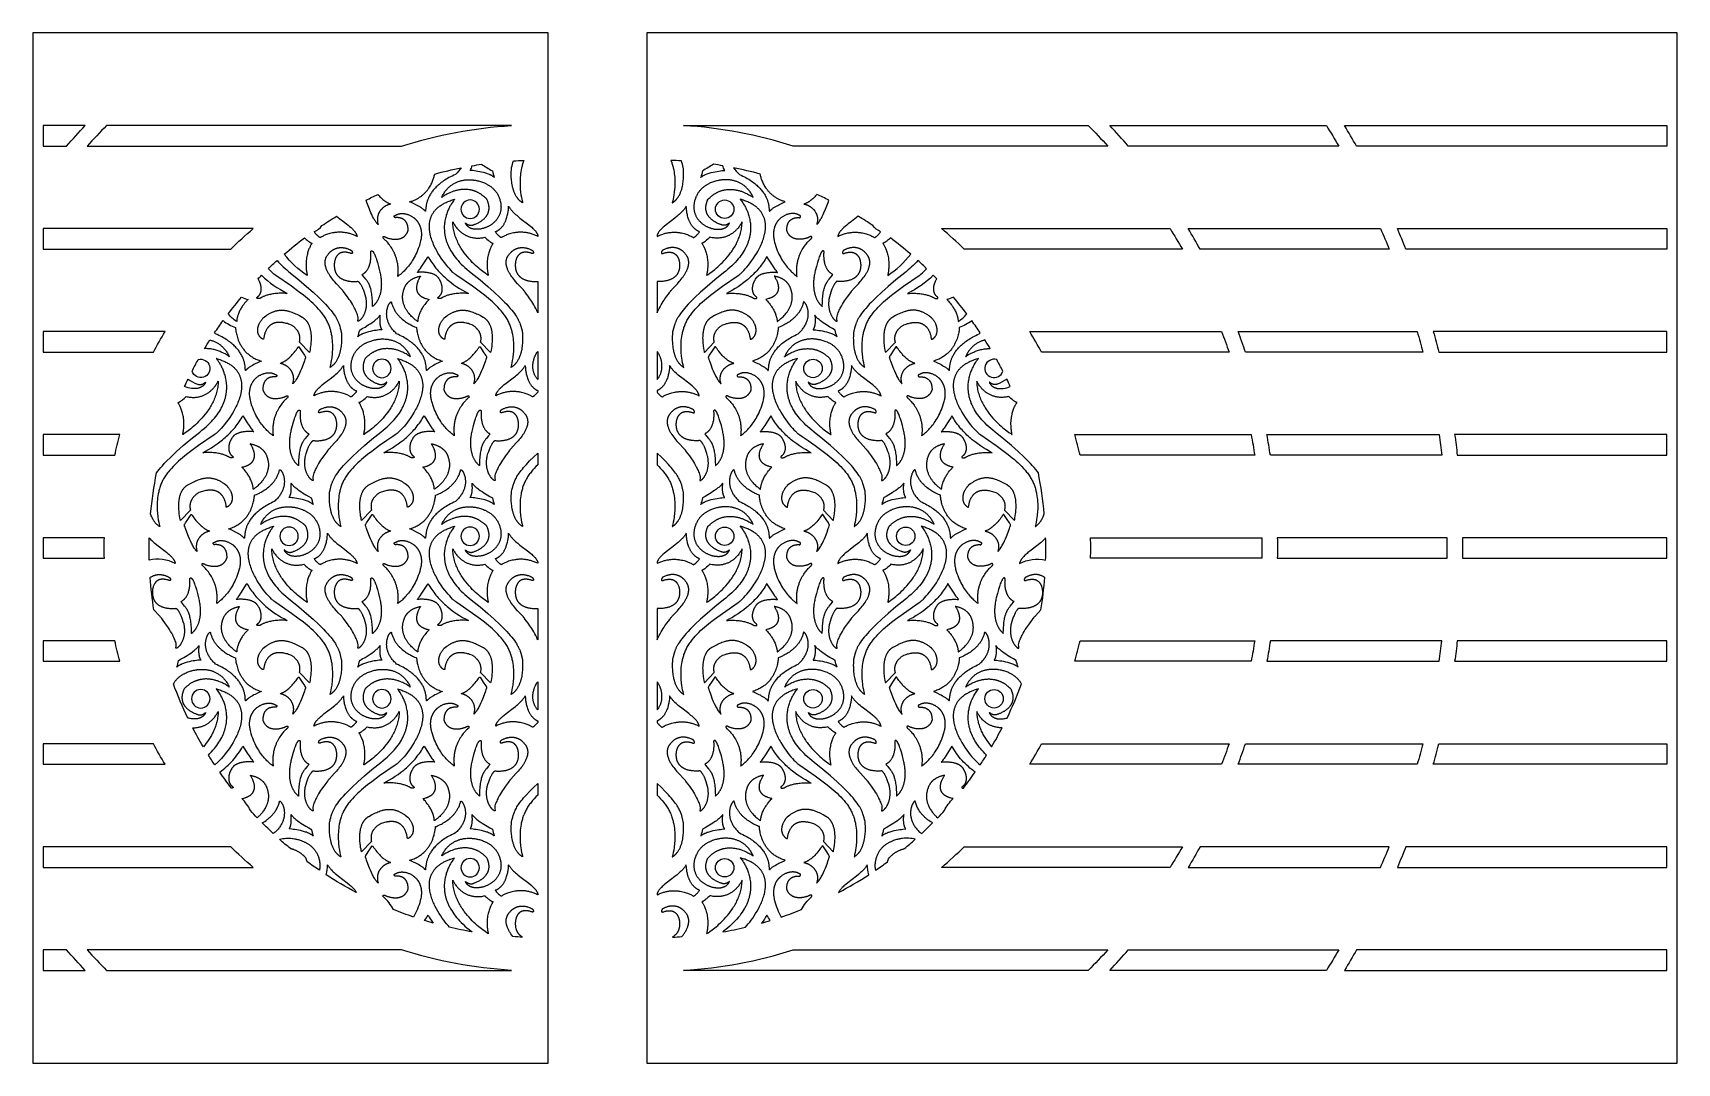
# Model space of a CAD drawing. Extents: x -3008 to 184, y 2842 to 4842.
import ezdxf

# ---------------------------------------------------------------- set-up
doc = ezdxf.new("R2010")
doc.units = 0
doc.layers.get('0').update_dxf_attribs({"linetype": 'CONTINUOUS'})
doc.layers.add('DEFAULT', color=7, linetype='CONTINUOUS')
doc.layers.add('LAYER_1', color=7, linetype='CONTINUOUS')

msp = doc.modelspace()

# ---------------------------------------------------------------- linework, layer by layer
for points in [[(-2987.6, 4621.7), (-2942.3, 4621.7, -0.011253), (-2906.2, 4661.7), (-2987.6, 4661.7)], [(-2291.8, 4621.7, -0.063295), (-2078.7, 4661.7), (-2864.5, 4661.7, 0.011795), (-2902.3, 4621.7)], [(-1531.5, 4621.7, 0.063295), (-1744.5, 4661.7), (-958.7, 4661.7, -0.011795), (-920.9, 4621.7)], [(-881, 4621.7, 0.011253), (-917, 4661.7), (-496.5, 4661.7, -0.007521), (-472.4, 4621.7)], [(164.4, 4621.7), (-437.9, 4621.7, 0.007329), (-461.3, 4661.7), (164.4, 4661.7)], [(-2987.6, 4421.7), (-2623.6, 4421.7, -0.017805), (-2579.8, 4461.7), (-2987.6, 4461.7)], [(-776.1, 4421.7), (-1199.6, 4421.7, 0.017805), (-1243.5, 4461.7), (-800.1, 4461.7, -0.010005)], [(-374.6, 4421.7), (-741.7, 4421.7, 0.009668), (-764.9, 4461.7), (-391.4, 4461.7, -0.006988)], [(164.4, 4421.7), (-342.3, 4421.7, 0.006833), (-358.7, 4461.7), (164.4, 4461.7)], [(-2987.6, 4221.7), (-2773.7, 4221.7, -0.014115), (-2750.9, 4261.7), (-2987.6, 4261.7)], [(-685.3, 4221.7), (-1049.5, 4221.7, 0.014115), (-1072.3, 4261.7), (-699.9, 4261.7, -0.009132)], [(-309.4, 4221.7), (-653.6, 4221.7, 0.008874), (-667.8, 4261.7), (-320.1, 4261.7, -0.00667)], [(164.4, 4261.7), (-288.9, 4261.7, -0.006535), (-278.5, 4221.7), (164.4, 4221.7)], [(-2987.6, 4021.7), (-2848.7, 4021.7, -0.012821), (-2838.5, 4061.7), (-2987.6, 4061.7)], [(-635.6, 4021.7), (-974.5, 4021.7, 0.012821), (-984.8, 4061.7), (-642.6, 4061.7, -0.008707)], [(-272.6, 4021.7), (-605.2, 4021.7, 0.008482), (-612, 4061.7), (-277.8, 4061.7, -0.006499)], [(164.4, 4061.7), (-247.5, 4061.7, -0.006373), (-242.4, 4021.7), (164.4, 4021.7)], [(-2987.6, 3821.7), (-2868.9, 3821.7, -0.012471), (-2868.9, 3861.7), (-2987.6, 3861.7)], [(-621.8, 3821.7), (-954.3, 3821.7, 0.012471), (-954.3, 3861.7), (-621.8, 3861.7, -0.008578)], [(-591.8, 3821.7), (-262.3, 3821.7, 0.006444), (-262.3, 3861.7), (-591.8, 3861.7, -0.008362)], [(164.4, 3861.7), (-232.3, 3861.7, -0.006322), (-232.3, 3821.7), (164.4, 3821.7)], [(-2987.6, 3621.7), (-2838.5, 3621.7, -0.012821), (-2848.7, 3661.7), (-2987.6, 3661.7)], [(-642.6, 3621.7), (-984.8, 3621.7, 0.012821), (-974.5, 3661.7), (-635.6, 3661.7, -0.008707)], [(-272.6, 3661.7), (-605.2, 3661.7, -0.008482), (-612, 3621.7), (-277.8, 3621.7, 0.006499)], [(164.4, 3661.7), (-242.4, 3661.7, -0.006373), (-247.5, 3621.7), (164.4, 3621.7)], [(-2987.6, 3421.7), (-2750.9, 3421.7, -0.014115), (-2773.7, 3461.7), (-2987.6, 3461.7)], [(-699.9, 3421.7), (-1072.3, 3421.7, 0.014115), (-1049.5, 3461.7), (-685.3, 3461.7, -0.009132)], [(-320.1, 3421.7), (-667.8, 3421.7, 0.008874), (-653.6, 3461.7), (-309.4, 3461.7, -0.00667)], [(164.4, 3421.7), (-288.9, 3421.7, 0.006535), (-278.5, 3461.7), (164.4, 3461.7)], [(-2987.6, 3221.7), (-2579.8, 3221.7, -0.017805), (-2623.6, 3261.7), (-2987.6, 3261.7)], [(-800.1, 3221.7), (-1243.5, 3221.7, 0.017805), (-1199.6, 3261.7), (-776.1, 3261.7, -0.010005)], [(-764.9, 3221.7), (-391.4, 3221.7, 0.006988), (-374.6, 3261.7), (-741.7, 3261.7, -0.009668)], [(164.4, 3261.7), (-342.3, 3261.7, -0.006833), (-358.7, 3221.7), (164.4, 3221.7)], [(-2987.6, 3021.7), (-2906.2, 3021.7, -0.011253), (-2942.3, 3061.7), (-2987.6, 3061.7)], [(-2078.7, 3021.7, -0.063295), (-2291.8, 3061.7), (-2902.3, 3061.7, 0.011795), (-2864.5, 3021.7)], [(-1744.5, 3021.7, 0.063295), (-1531.5, 3061.7), (-920.9, 3061.7, -0.011795), (-958.7, 3021.7)], [(-917, 3021.7, 0.011253), (-881, 3061.7), (-472.4, 3061.7, -0.007521), (-496.5, 3021.7)], [(164.4, 3061.7), (-437.9, 3061.7, -0.007329), (-461.3, 3021.7), (164.4, 3021.7)]]:
    msp.add_lwpolyline(points, format="xyb", close=True)
at = {"layer": 'DEFAULT'}
for points in [[(-3007.6, 2841.7), (-2007.6, 2841.7), (-2007.6, 4841.7), (-3007.6, 4841.7)], [(-1815.6, 2841.7), (184.4, 2841.7), (184.4, 4841.7), (-1815.6, 4841.7)]]:
    msp.add_lwpolyline(points, close=True, dxfattribs=at)
at = {"layer": 'LAYER_1'}
for points in [[(-2176, 4579.8, -0.064333), (-2187.4, 4566.8), (-2190.7, 4565.3), (-2193.8, 4563.7), (-2196.9, 4562.2), (-2199.8, 4560.6), (-2202.6, 4559), (-2205.2, 4557.4), (-2207.8, 4555.8), (-2210.2, 4554.2), (-2212.6, 4552.5), (-2214.8, 4550.9), (-2216.9, 4549.3), (-2218.9, 4547.6), (-2220.8, 4546), (-2222.7, 4544.4), (-2224.4, 4542.7), (-2226, 4541.1), (-2227.6, 4539.4), (-2229, 4537.8), (-2230.4, 4536.2), (-2231.7, 4534.6), (-2232.9, 4533), (-2234, 4531.4), (-2235, 4529.8), (-2236, 4528.3), (-2236.9, 4526.7), (-2237.8, 4525.2), (-2238.6, 4523.7), (-2239.3, 4522.2), (-2239.9, 4520.8), (-2240.5, 4519.4), (-2241.1, 4517.9), (-2241.6, 4516.6), (-2242.1, 4515.2), (-2242.5, 4513.9), (-2242.8, 4512.6), (-2243.2, 4511.4), (-2243.5, 4510.2), (-2243.7, 4509), (-2243.9, 4507.8), (-2244.1, 4506.8), (-2244.4, 4504.7), (-2244.7, 4502.8), (-2245, 4499.6), (-2245.1, 4498.3), (-2245.2, 4497.3), (-2245.2, 4496.8), (-2245.2, 4496.6), (-2245.3, 4496.5), (-2245.3, 4496.4), (-2245.3, 4496.3), (-2245.3, 4496.2), (-2245.3, 4496.2), (-2245.4, 4496.1), (-2245.4, 4496), (-2245.4, 4496), (-2245.4, 4495.9), (-2245.4, 4495.9), (-2245.5, 4495.8), (-2245.5, 4495.8), (-2245.5, 4495.7), (-2245.6, 4495.7), (-2245.6, 4495.7), (-2245.6, 4495.7), (-2245.6, 4495.6), (-2245.7, 4495.6), (-2245.7, 4495.6), (-2245.7, 4495.6), (-2245.8, 4495.6), (-2245.8, 4495.6), (-2245.9, 4495.6), (-2245.9, 4495.6), (-2246, 4495.6), (-2246, 4495.6), (-2246, 4495.7), (-2246.1, 4495.7), (-2246.1, 4495.7), (-2246.2, 4495.8), (-2246.2, 4495.8), (-2246.3, 4495.9), (-2246.4, 4495.9), (-2246.4, 4496), (-2246.5, 4496), (-2246.5, 4496.1), (-2246.6, 4496.2), (-2246.7, 4496.3), (-2246.9, 4496.5), (-2247.2, 4496.9), (-2247.5, 4497.2), (-2247.9, 4497.6), (-2248.3, 4498), (-2248.7, 4498.4), (-2249.1, 4498.7), (-2249.6, 4499.1), (-2250, 4499.5), (-2251, 4500.2), (-2252, 4501), (-2253.1, 4501.8), (-2254.2, 4502.5), (-2255.4, 4503.2), (-2256.6, 4504), (-2259, 4505.4), (-2261.5, 4506.8), (-2264, 4508.1), (-2268.7, 4510.3), (-2272.6, 4512.1), (-2276.3, 4513.7), (-2274.7, 4514.2), (-2273.1, 4514.7), (-2271.6, 4515.2), (-2270.1, 4515.8), (-2268.6, 4516.4), (-2267.2, 4517), (-2265.8, 4517.6), (-2264.4, 4518.2), (-2263.1, 4518.9), (-2261.8, 4519.6), (-2260.5, 4520.3), (-2259.2, 4521), (-2258, 4521.8), (-2256.8, 4522.5), (-2255.7, 4523.3), (-2254.6, 4524.1), (-2253.5, 4524.9), (-2252.4, 4525.8), (-2251.4, 4526.6), (-2250.3, 4527.4), (-2249.4, 4528.3), (-2248.4, 4529.2), (-2247.5, 4530.1), (-2246.6, 4531), (-2245.7, 4531.9), (-2244.8, 4532.8), (-2244, 4533.7), (-2243.2, 4534.6), (-2242.4, 4535.6), (-2241.7, 4536.5), (-2240.9, 4537.5), (-2240.2, 4538.4), (-2239.5, 4539.4), (-2238.9, 4540.4), (-2237.6, 4542.3), (-2236.4, 4544.2), (-2235.3, 4546.2), (-2234.3, 4548.1), (-2233.4, 4550), (-2232.5, 4552), (-2231.7, 4553.8), (-2231, 4555.7), (-2230.4, 4557.5), (-2229.8, 4559.3), (-2229.2, 4561.1), (-2228.7, 4562.8), (-2228.3, 4564.4), (-2227.9, 4566), (-2227.6, 4567.6, -0.017581)], [(-2136.7, 4586.6, 0.024461), (-2115.6, 4574, 0.036086), (-2112, 4561), (-2112.3, 4561.3), (-2112.7, 4561.6), (-2113.3, 4562.1), (-2114, 4562.6), (-2114.7, 4563.1), (-2115.4, 4563.6), (-2116.2, 4564), (-2116.9, 4564.5), (-2117.7, 4564.9), (-2118.6, 4565.4), (-2119.4, 4565.8), (-2120.3, 4566.2), (-2121.1, 4566.6), (-2122.9, 4567.3), (-2124.8, 4568), (-2126.6, 4568.7), (-2128.6, 4569.3), (-2130.5, 4569.9), (-2132.5, 4570.4), (-2136.4, 4571.4), (-2140.2, 4572.2), (-2143.9, 4572.8), (-2147.3, 4573.4), (-2150.4, 4573.8), (-2153.2, 4574.2), (-2157.2, 4574.6), (-2158.3, 4574.7), (-2158.6, 4574.7), (-2158.6, 4574.7), (-2158.7, 4574.7), (-2158.7, 4574.7), (-2158.7, 4574.7, 0.113759), (-2155.2, 4583.7, -0.006186)], [(-2054.3, 4594.1), (-2055, 4592.3), (-2055.7, 4590.4), (-2056.3, 4588.6), (-2056.9, 4586.8), (-2057.5, 4585), (-2058, 4583.1), (-2058.4, 4581.3), (-2058.9, 4579.5), (-2059.7, 4575.8), (-2060.3, 4572.2), (-2060.8, 4568.5), (-2061.2, 4564.9), (-2061.6, 4561.4), (-2061.8, 4557.9), (-2061.9, 4554.4), (-2061.9, 4551.1), (-2061.9, 4547.7), (-2061.8, 4544.5), (-2061.6, 4541.4), (-2061.4, 4538.4), (-2060.8, 4532.7), (-2060.1, 4527.5), (-2059.3, 4522.9), (-2058.6, 4519), (-2057.9, 4515.9), (-2057.3, 4513.5), (-2056.9, 4512.1), (-2056.8, 4511.7), (-2056.8, 4511.6), (-2056.8, 4511.6), (-2056.8, 4511.6), (-2056.8, 4511.6), (-2057.4, 4512), (-2058.1, 4512.4), (-2058.7, 4512.8), (-2059.3, 4513.3), (-2059.9, 4513.7), (-2060.5, 4514.2), (-2061.1, 4514.7), (-2061.6, 4515.2), (-2062.2, 4515.7), (-2062.7, 4516.2), (-2063.3, 4516.7), (-2063.8, 4517.2), (-2064.3, 4517.8), (-2064.8, 4518.3), (-2065.3, 4518.9), (-2065.8, 4519.5), (-2066.2, 4520), (-2066.7, 4520.6), (-2067.1, 4521.2), (-2067.5, 4521.8), (-2068.4, 4523), (-2069.2, 4524.3), (-2069.9, 4525.6), (-2070.6, 4526.9), (-2071.3, 4528.2), (-2072, 4529.6), (-2072.6, 4530.9), (-2073.1, 4532.3), (-2073.7, 4533.7), (-2074.2, 4535.2), (-2074.7, 4536.6), (-2075.1, 4538), (-2075.5, 4539.5), (-2075.9, 4540.9), (-2076.3, 4542.4), (-2076.6, 4543.8), (-2077.2, 4546.7), (-2077.6, 4549.6), (-2078, 4552.4), (-2078.4, 4555.2), (-2078.6, 4558), (-2078.8, 4560.6), (-2078.9, 4563.2), (-2078.9, 4565.6), (-2079, 4567.9), (-2078.9, 4572.1), (-2078.7, 4575.5), (-2078.5, 4578.2), (-2078.4, 4579.8), (-2078.3, 4580.3), (-2078.3, 4580.4), (-2078.3, 4580.4), (-2078.3, 4580.4), (-2078.3, 4580.4, -0.004453), (-2074.9, 4593.1, -0.00682)], [(-1768.9, 4594.1), (-1768.2, 4592.3), (-1767.5, 4590.4), (-1766.9, 4588.6), (-1766.3, 4586.8), (-1765.8, 4585), (-1765.3, 4583.1), (-1764.8, 4581.3), (-1764.4, 4579.5), (-1763.6, 4575.8), (-1762.9, 4572.2), (-1762.4, 4568.5), (-1762, 4564.9), (-1761.7, 4561.4), (-1761.5, 4557.9), (-1761.4, 4554.4), (-1761.3, 4551.1), (-1761.4, 4547.7), (-1761.5, 4544.5), (-1761.7, 4541.4), (-1761.9, 4538.4), (-1762.4, 4532.7), (-1763.1, 4527.5), (-1763.9, 4522.9), (-1764.7, 4519), (-1765.3, 4515.9), (-1765.9, 4513.5), (-1766.3, 4512.1), (-1766.4, 4511.7), (-1766.4, 4511.6), (-1766.4, 4511.6), (-1766.4, 4511.6), (-1766.4, 4511.6), (-1765.8, 4512), (-1765.2, 4512.4), (-1764.5, 4512.8), (-1763.9, 4513.3), (-1763.3, 4513.7), (-1762.7, 4514.2), (-1762.2, 4514.7), (-1761.6, 4515.2), (-1761, 4515.7), (-1760.5, 4516.2), (-1760, 4516.7), (-1759.5, 4517.2), (-1758.9, 4517.8), (-1758.4, 4518.3), (-1758, 4518.9), (-1757.5, 4519.5), (-1757, 4520), (-1756.6, 4520.6), (-1756.1, 4521.2), (-1755.7, 4521.8), (-1754.9, 4523), (-1754.1, 4524.3), (-1753.3, 4525.6), (-1752.6, 4526.9), (-1751.9, 4528.2), (-1751.3, 4529.6), (-1750.7, 4530.9), (-1750.1, 4532.3), (-1749.6, 4533.7), (-1749.1, 4535.2), (-1748.6, 4536.6), (-1748.1, 4538), (-1747.7, 4539.5), (-1747.3, 4540.9), (-1747, 4542.4), (-1746.7, 4543.8), (-1746.1, 4546.7), (-1745.6, 4549.6), (-1745.2, 4552.4), (-1744.9, 4555.2), (-1744.6, 4558), (-1744.5, 4560.6), (-1744.4, 4563.2), (-1744.3, 4565.6), (-1744.3, 4567.9), (-1744.4, 4572.1), (-1744.5, 4575.5), (-1744.7, 4578.2), (-1744.9, 4579.8), (-1744.9, 4580.3), (-1744.9, 4580.4), (-1744.9, 4580.4), (-1744.9, 4580.4), (-1744.9, 4580.4, 0.004453), (-1748.4, 4593.1, 0.00682)], [(-1686.5, 4586.6, -0.024461), (-1707.6, 4574, -0.036086), (-1711.2, 4561), (-1710.9, 4561.3), (-1710.6, 4561.6), (-1709.9, 4562.1), (-1709.3, 4562.6), (-1708.6, 4563.1), (-1707.8, 4563.6), (-1707.1, 4564), (-1706.3, 4564.5), (-1705.5, 4564.9), (-1704.7, 4565.4), (-1703.8, 4565.8), (-1703, 4566.2), (-1702.1, 4566.6), (-1700.3, 4567.3), (-1698.5, 4568), (-1696.6, 4568.7), (-1694.7, 4569.3), (-1692.7, 4569.9), (-1690.8, 4570.4), (-1686.9, 4571.4), (-1683.1, 4572.2), (-1679.4, 4572.8), (-1675.9, 4573.4), (-1672.8, 4573.8), (-1670.1, 4574.2), (-1666.1, 4574.6), (-1665, 4574.7), (-1664.7, 4574.7), (-1664.6, 4574.7), (-1664.6, 4574.7), (-1664.6, 4574.7), (-1664.6, 4574.7, -0.113759), (-1668.1, 4583.7, 0.006186)], [(-1647.3, 4579.8, 0.064333), (-1635.9, 4566.8), (-1632.6, 4565.3), (-1629.4, 4563.7), (-1626.4, 4562.2), (-1623.5, 4560.6), (-1620.7, 4559), (-1618, 4557.4), (-1615.4, 4555.8), (-1613, 4554.2), (-1610.7, 4552.5), (-1608.4, 4550.9), (-1606.3, 4549.3), (-1604.3, 4547.6), (-1602.4, 4546), (-1600.6, 4544.4), (-1598.9, 4542.7), (-1597.2, 4541.1), (-1595.7, 4539.4), (-1594.2, 4537.8), (-1592.9, 4536.2), (-1591.6, 4534.6), (-1590.4, 4533), (-1589.3, 4531.4), (-1588.2, 4529.8), (-1587.2, 4528.3), (-1586.3, 4526.7), (-1585.5, 4525.2), (-1584.7, 4523.7), (-1584, 4522.2), (-1583.3, 4520.8), (-1582.7, 4519.4), (-1582.1, 4517.9), (-1581.6, 4516.6), (-1581.2, 4515.2), (-1580.8, 4513.9), (-1580.4, 4512.6), (-1580.1, 4511.4), (-1579.8, 4510.2), (-1579.5, 4509), (-1579.3, 4507.8), (-1579.1, 4506.8), (-1578.8, 4504.7), (-1578.6, 4502.8), (-1578.3, 4499.6), (-1578.2, 4498.3), (-1578.1, 4497.3), (-1578, 4496.8), (-1578, 4496.6), (-1578, 4496.5), (-1578, 4496.4), (-1577.9, 4496.3), (-1577.9, 4496.2), (-1577.9, 4496.2), (-1577.9, 4496.1), (-1577.9, 4496), (-1577.8, 4496), (-1577.8, 4495.9), (-1577.8, 4495.9), (-1577.8, 4495.8), (-1577.7, 4495.8), (-1577.7, 4495.7), (-1577.7, 4495.7), (-1577.7, 4495.7), (-1577.6, 4495.7), (-1577.6, 4495.6), (-1577.6, 4495.6), (-1577.5, 4495.6), (-1577.5, 4495.6), (-1577.5, 4495.6), (-1577.4, 4495.6), (-1577.4, 4495.6), (-1577.3, 4495.6), (-1577.3, 4495.6), (-1577.2, 4495.6), (-1577.2, 4495.7), (-1577.1, 4495.7), (-1577.1, 4495.7), (-1577, 4495.8), (-1577, 4495.8), (-1576.9, 4495.9), (-1576.9, 4495.9), (-1576.8, 4496), (-1576.8, 4496), (-1576.7, 4496.1), (-1576.6, 4496.2), (-1576.5, 4496.3), (-1576.3, 4496.5), (-1576, 4496.9), (-1575.7, 4497.2), (-1575.3, 4497.6), (-1575, 4498), (-1574.5, 4498.4), (-1574.1, 4498.7), (-1573.7, 4499.1), (-1573.2, 4499.5), (-1572.3, 4500.2), (-1571.2, 4501), (-1570.2, 4501.8), (-1569, 4502.5), (-1567.9, 4503.2), (-1566.7, 4504), (-1564.2, 4505.4), (-1561.7, 4506.8), (-1559.2, 4508.1), (-1554.5, 4510.3), (-1550.6, 4512.1), (-1546.9, 4513.7), (-1548.5, 4514.2), (-1550.1, 4514.7), (-1551.6, 4515.2), (-1553.1, 4515.8), (-1554.6, 4516.4), (-1556.1, 4517), (-1557.5, 4517.6), (-1558.8, 4518.2), (-1560.2, 4518.9), (-1561.5, 4519.6), (-1562.8, 4520.3), (-1564, 4521), (-1565.2, 4521.8), (-1566.4, 4522.5), (-1567.6, 4523.3), (-1568.7, 4524.1), (-1569.8, 4524.9), (-1570.8, 4525.8), (-1571.9, 4526.6), (-1572.9, 4527.4), (-1573.9, 4528.3), (-1574.8, 4529.2), (-1575.8, 4530.1), (-1576.7, 4531), (-1577.6, 4531.9), (-1578.4, 4532.8), (-1579.2, 4533.7), (-1580, 4534.6), (-1580.8, 4535.6), (-1581.6, 4536.5), (-1582.3, 4537.5), (-1583, 4538.4), (-1583.7, 4539.4), (-1584.4, 4540.4), (-1585.6, 4542.3), (-1586.8, 4544.2), (-1587.9, 4546.2), (-1588.9, 4548.1), (-1589.8, 4550), (-1590.7, 4552), (-1591.5, 4553.8), (-1592.2, 4555.7), (-1592.9, 4557.5), (-1593.5, 4559.3), (-1594, 4561.1), (-1594.5, 4562.8), (-1594.9, 4564.4), (-1595.3, 4566), (-1595.6, 4567.6, 0.017581)], [(-2337.7, 4527.9), (-2336.5, 4526.5), (-2335.2, 4525.1), (-2333.8, 4523.7), (-2332.4, 4522.3), (-2331, 4520.9), (-2329.5, 4519.6), (-2328, 4518.2), (-2326.4, 4517), (-2324.8, 4515.7), (-2324, 4515.2), (-2323.1, 4514.6), (-2322.3, 4514), (-2321.4, 4513.5), (-2320.6, 4513), (-2319.7, 4512.5), (-2318.8, 4512), (-2318, 4511.6), (-2317.1, 4511.1), (-2316.2, 4510.7), (-2315.3, 4510.4), (-2314.4, 4510), (-2313.5, 4509.7), (-2312.5, 4509.4), (-2313.3, 4509.2), (-2314, 4509.1), (-2314.8, 4508.9), (-2315.5, 4508.6), (-2316.3, 4508.4), (-2317, 4508.2), (-2317.8, 4507.9), (-2318.5, 4507.6), (-2319.2, 4507.3), (-2320, 4507), (-2320.7, 4506.6), (-2321.4, 4506.3), (-2322.1, 4505.9), (-2322.8, 4505.5), (-2323.5, 4505.1), (-2324.2, 4504.7), (-2324.8, 4504.3), (-2325.5, 4503.8), (-2326.2, 4503.3), (-2326.8, 4502.9), (-2327.4, 4502.4), (-2328.1, 4501.8), (-2328.7, 4501.3), (-2329.3, 4500.8), (-2329.8, 4500.2), (-2330.4, 4499.6), (-2331, 4499.1), (-2331.5, 4498.5), (-2332, 4497.9), (-2332.5, 4497.2), (-2333, 4496.6), (-2333.5, 4495.9), (-2334, 4495.3), (-2334.4, 4494.6), (-2334.9, 4493.9), (-2335.3, 4493.2), (-2335.7, 4492.5), (-2336, 4491.8), (-2336.4, 4491.1), (-2336.7, 4490.3), (-2337, 4489.6), (-2337.3, 4488.8), (-2337.6, 4488), (-2337.8, 4487.2), (-2338, 4486.4), (-2338.2, 4485.6), (-2338.4, 4484.8), (-2338.6, 4484), (-2338.7, 4483.1), (-2338.8, 4482.3), (-2338.9, 4481.4), (-2338.9, 4480.6), (-2338.9, 4479.7), (-2338.9, 4478.8), (-2338.9, 4477.9), (-2338.8, 4477), (-2338.7, 4476.1), (-2338.6, 4475.2), (-2338.5, 4474.3), (-2338.3, 4473.4), (-2338.1, 4472.4), (-2337.9, 4471.5), (-2337.6, 4470.5), (-2337.3, 4469.6), (-2337.7, 4470), (-2338.2, 4470.4), (-2338.6, 4470.9), (-2339.1, 4471.4), (-2339.6, 4471.9), (-2340, 4472.5), (-2340.5, 4473), (-2340.9, 4473.6), (-2341.8, 4474.9), (-2342.7, 4476.2), (-2343.6, 4477.6), (-2344.5, 4479.1), (-2345.4, 4480.6), (-2346.3, 4482.2), (-2348.1, 4485.5), (-2349.7, 4488.9), (-2351.4, 4492.4), (-2354.4, 4499.5), (-2357, 4506.2), (-2359.2, 4512.2), (-2360.8, 4517, -0.008471)], [(-1485.6, 4527.9), (-1486.8, 4526.5), (-1488.1, 4525.1), (-1489.4, 4523.7), (-1490.8, 4522.3), (-1492.2, 4520.9), (-1493.7, 4519.6), (-1495.3, 4518.2), (-1496.8, 4517), (-1498.5, 4515.7), (-1499.3, 4515.2), (-1500.1, 4514.6), (-1500.9, 4514), (-1501.8, 4513.5), (-1502.7, 4513), (-1503.5, 4512.5), (-1504.4, 4512), (-1505.3, 4511.6), (-1506.2, 4511.1), (-1507.1, 4510.7), (-1508, 4510.4), (-1508.9, 4510), (-1509.8, 4509.7), (-1510.7, 4509.4), (-1510, 4509.2), (-1509.2, 4509.1), (-1508.4, 4508.9), (-1507.7, 4508.6), (-1506.9, 4508.4), (-1506.2, 4508.2), (-1505.5, 4507.9), (-1504.7, 4507.6), (-1504, 4507.3), (-1503.3, 4507), (-1502.6, 4506.6), (-1501.8, 4506.3), (-1501.1, 4505.9), (-1500.4, 4505.5), (-1499.8, 4505.1), (-1499.1, 4504.7), (-1498.4, 4504.3), (-1497.7, 4503.8), (-1497.1, 4503.3), (-1496.4, 4502.9), (-1495.8, 4502.4), (-1495.2, 4501.8), (-1494.6, 4501.3), (-1494, 4500.8), (-1493.4, 4500.2), (-1492.8, 4499.6), (-1492.3, 4499.1), (-1491.7, 4498.5), (-1491.2, 4497.9), (-1490.7, 4497.2), (-1490.2, 4496.6), (-1489.7, 4495.9), (-1489.3, 4495.3), (-1488.8, 4494.6), (-1488.4, 4493.9), (-1488, 4493.2), (-1487.6, 4492.5), (-1487.2, 4491.8), (-1486.9, 4491.1), (-1486.5, 4490.3), (-1486.2, 4489.6), (-1485.9, 4488.8), (-1485.7, 4488), (-1485.4, 4487.2), (-1485.2, 4486.4), (-1485, 4485.6), (-1484.8, 4484.8), (-1484.7, 4484), (-1484.6, 4483.1), (-1484.5, 4482.3), (-1484.4, 4481.4), (-1484.3, 4480.6), (-1484.3, 4479.7), (-1484.3, 4478.8), (-1484.3, 4477.9), (-1484.4, 4477), (-1484.5, 4476.1), (-1484.6, 4475.2), (-1484.8, 4474.3), (-1484.9, 4473.4), (-1485.1, 4472.4), (-1485.4, 4471.5), (-1485.7, 4470.5), (-1486, 4469.6), (-1485.5, 4470), (-1485, 4470.4), (-1484.6, 4470.9), (-1484.1, 4471.4), (-1483.7, 4471.9), (-1483.2, 4472.5), (-1482.8, 4473), (-1482.3, 4473.6), (-1481.4, 4474.9), (-1480.5, 4476.2), (-1479.6, 4477.6), (-1478.7, 4479.1), (-1477.8, 4480.6), (-1476.9, 4482.2), (-1475.2, 4485.5), (-1473.5, 4488.9), (-1471.9, 4492.4), (-1468.9, 4499.5), (-1466.2, 4506.2), (-1464, 4512.2), (-1462.4, 4517, 0.008471)], [(-2417.9, 4485.7), (-2414.7, 4483.2), (-2411.5, 4480.6), (-2404.9, 4475.7), (-2398.6, 4470.8), (-2395.6, 4468.5), (-2392.7, 4466.1), (-2389.9, 4463.7), (-2388.7, 4462.5), (-2387.4, 4461.3), (-2386.2, 4460.1), (-2385.1, 4458.9), (-2384.1, 4457.7), (-2383.6, 4457.1), (-2383.1, 4456.4), (-2382.6, 4455.8), (-2382.2, 4455.2), (-2381.7, 4454.6), (-2381.3, 4454), (-2381, 4453.4), (-2380.6, 4452.7), (-2380.2, 4452.1), (-2379.9, 4451.5), (-2379.6, 4450.8), (-2379.3, 4450.2), (-2379.1, 4449.5), (-2378.9, 4448.9), (-2378.7, 4448.6), (-2378.6, 4448.2), (-2378.6, 4447.9), (-2378.5, 4447.6), (-2378.4, 4447.3), (-2378.3, 4446.9), (-2378.2, 4446.6), (-2378.2, 4446.3), (-2380, 4447.2), (-2381.8, 4448), (-2383.6, 4448.8), (-2385.4, 4449.6), (-2387.1, 4450.2), (-2388.9, 4450.9), (-2390.6, 4451.4), (-2392.4, 4451.9), (-2394.1, 4452.4), (-2395.8, 4452.8), (-2397.5, 4453.2), (-2399.2, 4453.5), (-2400.8, 4453.8), (-2402.5, 4454.1), (-2404.1, 4454.3), (-2405.7, 4454.4), (-2407.3, 4454.5), (-2408.9, 4454.6), (-2410.4, 4454.7), (-2412, 4454.7), (-2413.5, 4454.7), (-2415, 4454.6), (-2416.4, 4454.5), (-2417.9, 4454.4), (-2419.3, 4454.3), (-2420.7, 4454.1), (-2422.1, 4453.9), (-2423.4, 4453.7), (-2424.8, 4453.5), (-2426.1, 4453.3), (-2428.6, 4452.7), (-2431, 4452.1), (-2433.2, 4451.5), (-2435.4, 4450.8), (-2437.4, 4450.1), (-2439.3, 4449.4), (-2441.1, 4448.7), (-2442.7, 4448), (-2444.1, 4447.3), (-2445.5, 4446.6), (-2446.6, 4446), (-2447.6, 4445.5), (-2448.4, 4445), (-2449.5, 4444.4), (-2449.9, 4444.1), (-2450.2, 4444.3), (-2450.5, 4444.5), (-2451.1, 4444.8), (-2451.7, 4445.2), (-2452.3, 4445.6), (-2452.8, 4446.1), (-2453.4, 4446.5), (-2453.9, 4447), (-2454.4, 4447.4), (-2454.9, 4447.9), (-2455.4, 4448.4), (-2456.4, 4449.3), (-2457.3, 4450.3), (-2458.1, 4451.2), (-2458.8, 4452.1), (-2459.5, 4452.9), (-2460, 4453.7), (-2460.5, 4454.3), (-2461.2, 4455.3), (-2461.3, 4455.5), (-2461.4, 4455.6), (-2461.4, 4455.6), (-2461.4, 4455.6), (-2461.4, 4455.6), (-2461.4, 4455.6, 0.149221), (-2446.4, 4467.6, -0.011201)], [(-1405.3, 4485.7), (-1408.5, 4483.2), (-1411.8, 4480.6), (-1418.3, 4475.7), (-1424.6, 4470.8), (-1427.7, 4468.5), (-1430.6, 4466.1), (-1433.3, 4463.7), (-1434.6, 4462.5), (-1435.8, 4461.3), (-1437, 4460.1), (-1438.1, 4458.9), (-1439.2, 4457.7), (-1439.7, 4457.1), (-1440.2, 4456.4), (-1440.6, 4455.8), (-1441.1, 4455.2), (-1441.5, 4454.6), (-1441.9, 4454), (-1442.3, 4453.4), (-1442.7, 4452.7), (-1443, 4452.1), (-1443.3, 4451.5), (-1443.6, 4450.8), (-1443.9, 4450.2), (-1444.2, 4449.5), (-1444.4, 4448.9), (-1444.5, 4448.6), (-1444.6, 4448.2), (-1444.7, 4447.9), (-1444.8, 4447.6), (-1444.9, 4447.3), (-1444.9, 4446.9), (-1445, 4446.6), (-1445.1, 4446.3), (-1443.3, 4447.2), (-1441.5, 4448), (-1439.7, 4448.8), (-1437.9, 4449.6), (-1436.1, 4450.2), (-1434.3, 4450.9), (-1432.6, 4451.4), (-1430.9, 4451.9), (-1429.1, 4452.4), (-1427.4, 4452.8), (-1425.7, 4453.2), (-1424.1, 4453.5), (-1422.4, 4453.8), (-1420.8, 4454.1), (-1419.1, 4454.3), (-1417.5, 4454.4), (-1415.9, 4454.5), (-1414.4, 4454.6), (-1412.8, 4454.7), (-1411.3, 4454.7), (-1409.8, 4454.7), (-1408.3, 4454.6), (-1406.8, 4454.5), (-1405.3, 4454.4), (-1403.9, 4454.3), (-1402.5, 4454.1), (-1401.2, 4453.9), (-1399.8, 4453.7), (-1398.5, 4453.5), (-1397.2, 4453.3), (-1394.7, 4452.7), (-1392.3, 4452.1), (-1390, 4451.5), (-1387.8, 4450.8), (-1385.8, 4450.1), (-1383.9, 4449.4), (-1382.2, 4448.7), (-1380.6, 4448), (-1379.1, 4447.3), (-1377.8, 4446.6), (-1376.6, 4446), (-1375.6, 4445.5), (-1374.8, 4445), (-1373.7, 4444.4), (-1373.3, 4444.1), (-1373, 4444.3), (-1372.7, 4444.5), (-1372.1, 4444.8), (-1371.6, 4445.2), (-1371, 4445.6), (-1370.4, 4446.1), (-1369.9, 4446.5), (-1369.3, 4447), (-1368.8, 4447.4), (-1368.3, 4447.9), (-1367.8, 4448.4), (-1366.9, 4449.3), (-1366, 4450.3), (-1365.2, 4451.2), (-1364.4, 4452.1), (-1363.8, 4452.9), (-1363.2, 4453.7), (-1362.7, 4454.3), (-1362.1, 4455.3), (-1361.9, 4455.5), (-1361.9, 4455.6), (-1361.9, 4455.6), (-1361.9, 4455.6), (-1361.9, 4455.6), (-1361.9, 4455.6, -0.149221), (-1376.8, 4467.6, 0.011201)], [(-2480.3, 4443.7), (-2478.9, 4442.4), (-2477.2, 4440.8), (-2475.2, 4439.1), (-2474.2, 4438.3), (-2473.1, 4437.4), (-2472.1, 4436.6), (-2471, 4435.8), (-2470.5, 4435.5), (-2470, 4435.2), (-2469.5, 4434.8), (-2469, 4434.6), (-2468.5, 4434.3), (-2468.3, 4434.2), (-2468.1, 4434.1), (-2467.8, 4434), (-2467.6, 4433.9), (-2467.4, 4433.8), (-2467.2, 4433.7), (-2467, 4433.6), (-2466.8, 4433.5), (-2466.7, 4433.5), (-2466.6, 4433.5), (-2466.5, 4433.5), (-2466.4, 4433.4), (-2466.3, 4433.4), (-2466.2, 4433.4), (-2466.1, 4433.4), (-2466, 4433.4), (-2465.9, 4433.4), (-2465.9, 4433.4), (-2465.8, 4433.4), (-2465.7, 4433.4), (-2465.9, 4433.1), (-2466.1, 4432.7), (-2466.4, 4432.3), (-2466.8, 4431.7), (-2467.3, 4430.9), (-2467.8, 4430.1), (-2468.4, 4429.1), (-2469, 4427.9), (-2469.6, 4426.7), (-2470.2, 4425.3), (-2470.9, 4423.8), (-2471.6, 4422.2), (-2472.3, 4420.5), (-2472.9, 4418.6), (-2473.6, 4416.7), (-2474.2, 4414.6), (-2474.8, 4412.4), (-2475.3, 4410.1), (-2475.9, 4407.7), (-2476.3, 4405.2), (-2476.7, 4402.6), (-2477, 4399.9), (-2477.2, 4397), (-2477.3, 4394.1), (-2477.4, 4391.1), (-2477.3, 4388), (-2477.2, 4386.4), (-2477.1, 4384.8), (-2476.9, 4383.1), (-2476.8, 4381.4), (-2476.6, 4379.7), (-2476.3, 4378), (-2476.1, 4376.3), (-2475.7, 4374.5), (-2475.4, 4372.8), (-2475, 4370.9, -0.082133), (-2519.7, 4411.9, -0.016791)], [(-1343, 4443.7), (-1344.3, 4442.4), (-1346.1, 4440.8), (-1348, 4439.1), (-1349.1, 4438.3), (-1350.1, 4437.4), (-1351.2, 4436.6), (-1352.2, 4435.8), (-1352.7, 4435.5), (-1353.3, 4435.2), (-1353.8, 4434.8), (-1354.2, 4434.6), (-1354.7, 4434.3), (-1355, 4434.2), (-1355.2, 4434.1), (-1355.4, 4434), (-1355.6, 4433.9), (-1355.8, 4433.8), (-1356.1, 4433.7), (-1356.3, 4433.6), (-1356.5, 4433.5), (-1356.6, 4433.5), (-1356.7, 4433.5), (-1356.8, 4433.5), (-1356.8, 4433.4), (-1356.9, 4433.4), (-1357, 4433.4), (-1357.1, 4433.4), (-1357.2, 4433.4), (-1357.3, 4433.4), (-1357.4, 4433.4), (-1357.5, 4433.4), (-1357.5, 4433.4), (-1357.3, 4433.1), (-1357.1, 4432.7), (-1356.8, 4432.3), (-1356.4, 4431.7), (-1356, 4430.9), (-1355.4, 4430.1), (-1354.9, 4429.1), (-1354.3, 4427.9), (-1353.7, 4426.7), (-1353, 4425.3), (-1352.3, 4423.8), (-1351.7, 4422.2), (-1351, 4420.5), (-1350.3, 4418.6), (-1349.7, 4416.7), (-1349, 4414.6), (-1348.4, 4412.4), (-1347.9, 4410.1), (-1347.4, 4407.7), (-1346.9, 4405.2), (-1346.6, 4402.6), (-1346.3, 4399.9), (-1346, 4397), (-1345.9, 4394.1), (-1345.9, 4391.1), (-1346, 4388), (-1346, 4386.4), (-1346.2, 4384.8), (-1346.3, 4383.1), (-1346.5, 4381.4), (-1346.7, 4379.7), (-1346.9, 4378), (-1347.2, 4376.3), (-1347.5, 4374.5), (-1347.8, 4372.8), (-1348.2, 4370.9, 0.082133), (-1303.5, 4411.9, 0.016791)], [(-2376.9, 4282.9, 0.147207), (-2377.5, 4294.2), (-2378.3, 4296.5), (-2379.3, 4298.8), (-2380.2, 4301), (-2381.2, 4303.1), (-2382.1, 4305.2), (-2383.1, 4307.2), (-2385.2, 4311.1), (-2387.2, 4314.7), (-2389.3, 4318.1), (-2391.3, 4321.3), (-2393.3, 4324.2), (-2397.1, 4329.5), (-2403.4, 4337.8), (-2404.5, 4339.4), (-2405, 4340.1), (-2405.4, 4340.8), (-2405.5, 4341), (-2405.7, 4341.2), (-2405.8, 4341.4), (-2406, 4341.6), (-2406.3, 4342), (-2406.7, 4342.5), (-2407.6, 4343.6), (-2418.2, 4354.8), (-2422, 4359), (-2423.9, 4361.2), (-2425.7, 4363.5), (-2427.6, 4365.9), (-2429.4, 4368.3), (-2431.1, 4370.8), (-2431.9, 4372.1), (-2432.7, 4373.4), (-2433.5, 4374.7), (-2434.3, 4376), (-2435, 4377.3), (-2435.7, 4378.6), (-2436.3, 4379.9), (-2436.9, 4381.3), (-2437.5, 4382.6), (-2438, 4383.9), (-2438.5, 4385.3), (-2438.9, 4386.6), (-2439.1, 4387.3), (-2439.3, 4388), (-2439.5, 4388.7), (-2439.6, 4389.3), (-2439.8, 4390), (-2439.9, 4390.7), (-2440, 4391.4), (-2440.1, 4392), (-2440.2, 4392.7), (-2440.3, 4393.4), (-2440.3, 4394.1), (-2440.3, 4394.7), (-2440.4, 4395.4), (-2440.4, 4396.1), (-2440.3, 4396.8), (-2440.3, 4397.4), (-2440.3, 4398.1), (-2440.2, 4398.8), (-2440.1, 4399.4), (-2440, 4400.1), (-2439.9, 4400.7), (-2439.7, 4401.4), (-2439.6, 4402.1), (-2439.4, 4402.7), (-2439.2, 4403.4), (-2439, 4404), (-2438.7, 4404.7), (-2438.5, 4405.3), (-2438.2, 4406), (-2437.9, 4406.6), (-2437.5, 4407.3), (-2437.2, 4407.9), (-2436.8, 4408.5), (-2436.4, 4409.2), (-2436, 4409.8), (-2435.6, 4410.4), (-2434.6, 4411.6), (-2433.7, 4412.8), (-2432.8, 4413.8), (-2431.8, 4414.9), (-2430.9, 4415.8), (-2430.4, 4416.3), (-2429.9, 4416.7), (-2429.5, 4417.2), (-2429, 4417.6), (-2428.5, 4418), (-2428, 4418.4), (-2427.5, 4418.8), (-2427, 4419.1), (-2426.5, 4419.5), (-2426, 4419.8), (-2425.5, 4420.2), (-2425.1, 4420.5), (-2424.6, 4420.8), (-2424.1, 4421.1), (-2423.6, 4421.3), (-2423.1, 4421.6), (-2422.6, 4421.8), (-2422.1, 4422.1), (-2421.6, 4422.3), (-2421.1, 4422.5), (-2420.6, 4422.7), (-2420.1, 4422.9), (-2419.6, 4423.1), (-2419.1, 4423.3), (-2418.6, 4423.5), (-2418.1, 4423.6), (-2417.6, 4423.8), (-2417.1, 4423.9), (-2416.2, 4424.2), (-2415.2, 4424.4), (-2414.2, 4424.5), (-2413.3, 4424.7), (-2412.3, 4424.8), (-2411.3, 4424.9), (-2410.4, 4424.9), (-2409.5, 4424.9), (-2408.6, 4424.9), (-2407.6, 4424.9), (-2406.7, 4424.8), (-2405.9, 4424.8), (-2405, 4424.7), (-2404.1, 4424.5), (-2403.3, 4424.4), (-2402.5, 4424.3), (-2401.6, 4424.1), (-2400.8, 4423.9), (-2400.1, 4423.7), (-2399.3, 4423.5), (-2398.6, 4423.3), (-2397.2, 4422.8), (-2395.8, 4422.4), (-2394.6, 4421.9), (-2393.5, 4421.4), (-2392.5, 4420.9), (-2391.6, 4420.5), (-2390.8, 4420.1), (-2390.1, 4419.7), (-2389.6, 4419.4), (-2389.2, 4419.2), (-2388.9, 4419), (-2388.9, 4418.9), (-2388.7, 4418.7), (-2388.5, 4418.3), (-2388.3, 4417.8), (-2388.1, 4417.6), (-2388, 4417.3), (-2387.9, 4417), (-2387.8, 4416.7), (-2387.7, 4416.5), (-2387.7, 4416.4), (-2387.6, 4416.2), (-2387.6, 4416), (-2387.5, 4415.9), (-2387.5, 4415.7), (-2387.4, 4415.6), (-2387.4, 4415.4), (-2387.4, 4415.3), (-2387.4, 4415.3), (-2387.4, 4415.2), (-2387.4, 4415.1), (-2387.4, 4415.1), (-2387.4, 4415), (-2387.4, 4414.9), (-2387.4, 4414.8), (-2387.4, 4414.8), (-2387.4, 4414.7), (-2387.4, 4414.6), (-2387.4, 4414.6), (-2387.4, 4414.5), (-2387.4, 4414.5), (-2387.4, 4414.4), (-2387.4, 4414.4), (-2387.4, 4414.4), (-2387.4, 4414.3), (-2387.4, 4414.3), (-2387.4, 4414.3), (-2387.4, 4414.3), (-2387.5, 4414.2), (-2387.5, 4414.2), (-2387.5, 4414.2), (-2387.5, 4414.1), (-2387.5, 4414.1), (-2387.5, 4414.1), (-2387.5, 4414.1), (-2387.5, 4414), (-2387.6, 4414), (-2387.6, 4414), (-2387.6, 4414), (-2387.6, 4413.9), (-2387.6, 4413.9), (-2387.6, 4413.9), (-2387.7, 4413.9), (-2387.7, 4413.8), (-2387.7, 4413.8), (-2387.7, 4413.8), (-2387.7, 4413.8), (-2387.8, 4413.7), (-2387.8, 4413.7), (-2387.8, 4413.7), (-2387.8, 4413.7), (-2387.9, 4413.7), (-2387.9, 4413.6), (-2387.9, 4413.6), (-2387.9, 4413.6), (-2388, 4413.6), (-2388, 4413.6), (-2388, 4413.6), (-2388.1, 4413.5), (-2388.1, 4413.5), (-2388.1, 4413.5), (-2388.2, 4413.5), (-2388.2, 4413.5), (-2388.2, 4413.5), (-2388.3, 4413.5), (-2388.3, 4413.5), (-2388.3, 4413.4), (-2388.4, 4413.4), (-2388.4, 4413.4), (-2388.4, 4413.4), (-2388.5, 4413.4), (-2388.5, 4413.4), (-2388.6, 4413.4), (-2388.6, 4413.4), (-2388.7, 4413.4), (-2388.8, 4413.4), (-2388.9, 4413.4), (-2389, 4413.4), (-2389.1, 4413.4), (-2389.2, 4413.4), (-2389.3, 4413.4), (-2389.4, 4413.4), (-2389.5, 4413.4), (-2389.7, 4413.4), (-2389.8, 4413.4), (-2389.9, 4413.5), (-2390, 4413.5), (-2390.2, 4413.5), (-2390.5, 4413.6), (-2390.8, 4413.7), (-2391.1, 4413.8), (-2391.4, 4413.9), (-2391.8, 4414), (-2393.2, 4414.4), (-2394.6, 4414.8), (-2395.9, 4415.1), (-2396.6, 4415.3), (-2397.2, 4415.4), (-2397.9, 4415.5), (-2398.5, 4415.6), (-2399.1, 4415.7), (-2399.7, 4415.8), (-2400.3, 4415.8), (-2400.9, 4415.9), (-2401.4, 4415.9), (-2402, 4415.9), (-2402.5, 4415.9), (-2403.1, 4415.9), (-2403.6, 4415.9), (-2404.1, 4415.9), (-2404.6, 4415.8), (-2405.1, 4415.8), (-2405.6, 4415.7), (-2406.1, 4415.7), (-2406.6, 4415.6), (-2407, 4415.5), (-2407.5, 4415.4), (-2407.9, 4415.3), (-2408.4, 4415.2), (-2408.8, 4415), (-2409.2, 4414.9), (-2409.6, 4414.8), (-2410, 4414.6), (-2410.4, 4414.4), (-2410.8, 4414.3), (-2411.2, 4414.1), (-2411.6, 4413.9), (-2411.9, 4413.7), (-2412.3, 4413.5), (-2412.6, 4413.3), (-2413, 4413.1), (-2413.3, 4412.8), (-2413.6, 4412.6), (-2413.9, 4412.4), (-2414.2, 4412.1), (-2414.5, 4411.9), (-2414.8, 4411.6), (-2415.1, 4411.4), (-2415.4, 4411.1), (-2415.7, 4410.8), (-2415.9, 4410.6), (-2416.2, 4410.3), (-2416.4, 4410), (-2416.7, 4409.7), (-2416.9, 4409.4), (-2417.2, 4409.1), (-2417.4, 4408.8), (-2417.6, 4408.5), (-2417.8, 4408.2), (-2418, 4407.9), (-2418.4, 4407.3), (-2418.8, 4406.6), (-2419.1, 4406), (-2419.5, 4405.3), (-2419.8, 4404.7), (-2420.1, 4404), (-2420.3, 4403.4), (-2420.6, 4402.7), (-2420.8, 4402.1), (-2421, 4401.4), (-2421.2, 4400.8), (-2421.4, 4400.2), (-2421.6, 4399.5), (-2421.7, 4398.9), (-2422, 4397.8), (-2422.2, 4396.6), (-2422.3, 4395.6), (-2422.4, 4394.7), (-2422.5, 4393.8), (-2422.6, 4393.1), (-2422.6, 4392.5), (-2422.7, 4391.8), (-2422.7, 4391.8), (-2422.7, 4390.9), (-2422.7, 4390), (-2422.6, 4389.1), (-2422.6, 4388.3), (-2422.5, 4387.4), (-2422.4, 4386.6), (-2422.4, 4385.8), (-2422.3, 4385), (-2422.1, 4384.2), (-2422, 4383.5), (-2421.8, 4382.7), (-2421.7, 4382), (-2421.5, 4381.3), (-2421.3, 4380.6), (-2421.1, 4379.9), (-2420.9, 4379.2), (-2420.7, 4378.6), (-2420.4, 4377.9), (-2420.1, 4377.3), (-2419.9, 4376.7), (-2419.6, 4376.1), (-2419.3, 4375.5), (-2419, 4374.9), (-2418.7, 4374.4), (-2418.4, 4373.8), (-2418, 4373.3), (-2417.7, 4372.8), (-2417.3, 4372.3), (-2416.9, 4371.8), (-2416.6, 4371.3), (-2416.2, 4370.8), (-2415.8, 4370.4), (-2415.4, 4369.9), (-2415, 4369.5), (-2414.5, 4369.1), (-2414.1, 4368.6), (-2413.7, 4368.2), (-2413.2, 4367.8), (-2412.8, 4367.5), (-2412.3, 4367.1), (-2411.9, 4366.7), (-2411.4, 4366.4), (-2410.9, 4366.1), (-2410.4, 4365.7), (-2409.9, 4365.4), (-2409.4, 4365.1), (-2408.9, 4364.8), (-2408.4, 4364.5), (-2407.9, 4364.2), (-2407.4, 4364), (-2406.4, 4363.5), (-2405.3, 4363), (-2404.3, 4362.5), (-2403.2, 4362.1), (-2402.1, 4361.7), (-2401, 4361.4), (-2400, 4361.1), (-2398.9, 4360.8), (-2397.8, 4360.5), (-2396.7, 4360.3), (-2395.6, 4360.1), (-2394.6, 4359.9), (-2393.5, 4359.7), (-2391.5, 4359.5), (-2389.5, 4359.3), (-2387.5, 4359.2), (-2385.7, 4359.1), (-2384, 4359.1), (-2382.4, 4359.1), (-2381, 4359.1), (-2379.8, 4359.2), (-2378.7, 4359.3), (-2377.3, 4359.4), (-2376.7, 4359.5), (-2376.7, 4359.5), (-2376.7, 4359.5), (-2376.7, 4359.5), (-2376.7, 4359.5), (-2376.7, 4359.4), (-2376.7, 4359.4), (-2376.6, 4359.4), (-2376.6, 4359.4), (-2376.5, 4359.3), (-2376.4, 4359.3), (-2376.3, 4359.2), (-2376.2, 4359.2), (-2376.1, 4359.1), (-2376, 4359), (-2375.9, 4358.9), (-2375.8, 4358.8), (-2375.6, 4358.7), (-2375.5, 4358.6), (-2375.3, 4358.5), (-2375.2, 4358.3), (-2375, 4358.1), (-2374.8, 4358), (-2374.6, 4357.8), (-2374.4, 4357.6), (-2374, 4357.1), (-2373.6, 4356.6), (-2373.1, 4356), (-2372.6, 4355.3), (-2372.1, 4354.6), (-2371.6, 4353.8), (-2371, 4352.9), (-2370.5, 4351.9), (-2369.9, 4350.8), (-2369.3, 4349.6), (-2368.6, 4348.3), (-2368, 4347), (-2367.4, 4345.5), (-2366.7, 4343.9), (-2366, 4342.1), (-2364.7, 4338.3), (-2363.3, 4334), (-2361.9, 4329.2), (-2361.5, 4327.5), (-2361.2, 4325.9), (-2361, 4324.4), (-2360.8, 4322.8), (-2360.6, 4321.3), (-2360.5, 4319.8), (-2360.4, 4318.3), (-2360.4, 4316.9), (-2360.4, 4315.5), (-2360.4, 4314.1), (-2360.5, 4312.7), (-2360.6, 4311.4), (-2360.7, 4310.1), (-2360.9, 4308.8), (-2361, 4307.6), (-2361.3, 4306.3), (-2361.5, 4305.2), (-2361.8, 4304), (-2362, 4302.8), (-2362.3, 4301.7), (-2362.7, 4300.7), (-2363, 4299.6), (-2363.4, 4298.6), (-2363.7, 4297.6), (-2364.1, 4296.6), (-2364.5, 4295.7), (-2364.9, 4294.8), (-2365.4, 4293.9), (-2365.8, 4293.1), (-2366.3, 4292.2), (-2366.7, 4291.5), (-2367.2, 4290.7), (-2367.6, 4290), (-2368.1, 4289.3), (-2368.6, 4288.6), (-2369, 4288), (-2369.5, 4287.3), (-2370, 4286.8), (-2370.4, 4286.2), (-2370.9, 4285.7), (-2371.3, 4285.2), (-2371.8, 4284.8), (-2372.2, 4284.3), (-2372.6, 4284), (-2373, 4283.6), (-2373.4, 4283.3), (-2373.8, 4283), (-2374, 4282.8), (-2374.2, 4282.7), (-2374.4, 4282.6), (-2374.5, 4282.5), (-2374.7, 4282.4), (-2374.9, 4282.3), (-2375, 4282.2), (-2375.2, 4282.1), (-2375.3, 4282), (-2375.5, 4282), (-2375.6, 4281.9), (-2375.6, 4281.9), (-2375.7, 4281.9), (-2375.8, 4281.9), (-2375.8, 4281.8), (-2375.9, 4281.8), (-2375.9, 4281.8), (-2376, 4281.8), (-2376.1, 4281.8), (-2376.1, 4281.8), (-2376.2, 4281.8), (-2376.2, 4281.8), (-2376.3, 4281.7), (-2376.3, 4281.7), (-2376.4, 4281.7), (-2376.4, 4281.7), (-2376.5, 4281.7), (-2376.5, 4281.8), (-2376.6, 4281.8), (-2376.6, 4281.8), (-2376.6, 4281.8), (-2376.7, 4281.8), (-2376.7, 4281.8), (-2376.7, 4281.8), (-2376.8, 4281.9), (-2376.8, 4281.9), (-2376.8, 4281.9), (-2376.9, 4281.9), (-2376.9, 4282), (-2376.9, 4282), (-2376.9, 4282), (-2376.9, 4282.1), (-2376.9, 4282.1), (-2377, 4282.1), (-2377, 4282.2), (-2377, 4282.2), (-2377, 4282.3), (-2377, 4282.3), (-2377, 4282.4), (-2377, 4282.4), (-2377, 4282.5), (-2377, 4282.5), (-2377, 4282.6), (-2377, 4282.6), (-2377, 4282.7), (-2377, 4282.8), (-2376.9, 4282.8)], [(-1446.3, 4282.9, -0.147207), (-1445.8, 4294.2), (-1444.9, 4296.5), (-1444, 4298.8), (-1443, 4301), (-1442.1, 4303.1), (-1441.1, 4305.2), (-1440.1, 4307.2), (-1438.1, 4311.1), (-1436, 4314.7), (-1434, 4318.1), (-1431.9, 4321.3), (-1429.9, 4324.2), (-1426.1, 4329.5), (-1419.9, 4337.8), (-1418.7, 4339.4), (-1418.2, 4340.1), (-1417.8, 4340.8), (-1417.7, 4341), (-1417.6, 4341.2), (-1417.4, 4341.4), (-1417.3, 4341.6), (-1416.9, 4342), (-1416.5, 4342.5), (-1415.6, 4343.6), (-1405, 4354.8), (-1401.3, 4359), (-1399.4, 4361.2), (-1397.5, 4363.5), (-1395.7, 4365.9), (-1393.9, 4368.3), (-1392.1, 4370.8), (-1391.3, 4372.1), (-1390.5, 4373.4), (-1389.7, 4374.7), (-1389, 4376), (-1388.2, 4377.3), (-1387.6, 4378.6), (-1386.9, 4379.9), (-1386.3, 4381.3), (-1385.7, 4382.6), (-1385.2, 4383.9), (-1384.7, 4385.3), (-1384.3, 4386.6), (-1384.1, 4387.3), (-1383.9, 4388), (-1383.8, 4388.7), (-1383.6, 4389.3), (-1383.5, 4390), (-1383.3, 4390.7), (-1383.2, 4391.4), (-1383.1, 4392), (-1383, 4392.7), (-1383, 4393.4), (-1382.9, 4394.1), (-1382.9, 4394.7), (-1382.9, 4395.4), (-1382.9, 4396.1), (-1382.9, 4396.8), (-1382.9, 4397.4), (-1383, 4398.1), (-1383, 4398.8), (-1383.1, 4399.4), (-1383.2, 4400.1), (-1383.4, 4400.7), (-1383.5, 4401.4), (-1383.7, 4402.1), (-1383.8, 4402.7), (-1384, 4403.4), (-1384.3, 4404), (-1384.5, 4404.7), (-1384.8, 4405.3), (-1385.1, 4406), (-1385.4, 4406.6), (-1385.7, 4407.3), (-1386, 4407.9), (-1386.4, 4408.5), (-1386.8, 4409.2), (-1387.2, 4409.8), (-1387.7, 4410.4), (-1388.6, 4411.6), (-1389.5, 4412.8), (-1390.4, 4413.8), (-1391.4, 4414.9), (-1392.3, 4415.8), (-1392.8, 4416.3), (-1393.3, 4416.7), (-1393.8, 4417.2), (-1394.3, 4417.6), (-1394.8, 4418), (-1395.2, 4418.4), (-1395.7, 4418.8), (-1396.2, 4419.1), (-1396.7, 4419.5), (-1397.2, 4419.8), (-1397.7, 4420.2), (-1398.2, 4420.5), (-1398.7, 4420.8), (-1399.2, 4421.1), (-1399.7, 4421.3), (-1400.2, 4421.6), (-1400.7, 4421.8), (-1401.2, 4422.1), (-1401.6, 4422.3), (-1402.1, 4422.5), (-1402.6, 4422.7), (-1403.1, 4422.9), (-1403.6, 4423.1), (-1404.1, 4423.3), (-1404.6, 4423.5), (-1405.1, 4423.6), (-1405.6, 4423.8), (-1406.1, 4423.9), (-1407.1, 4424.2), (-1408.1, 4424.4), (-1409, 4424.5), (-1410, 4424.7), (-1410.9, 4424.8), (-1411.9, 4424.9), (-1412.8, 4424.9), (-1413.8, 4424.9), (-1414.7, 4424.9), (-1415.6, 4424.9), (-1416.5, 4424.8), (-1417.4, 4424.8), (-1418.3, 4424.7), (-1419.1, 4424.5), (-1420, 4424.4), (-1420.8, 4424.3), (-1421.6, 4424.1), (-1422.4, 4423.9), (-1423.2, 4423.7), (-1423.9, 4423.5), (-1424.7, 4423.3), (-1426.1, 4422.8), (-1427.4, 4422.4), (-1428.6, 4421.9), (-1429.7, 4421.4), (-1430.8, 4420.9), (-1431.7, 4420.5), (-1432.4, 4420.1), (-1433.1, 4419.7), (-1433.6, 4419.4), (-1434, 4419.2), (-1434.3, 4419), (-1434.4, 4418.9), (-1434.5, 4418.7), (-1434.7, 4418.3), (-1435, 4417.8), (-1435.1, 4417.6), (-1435.2, 4417.3), (-1435.4, 4417), (-1435.5, 4416.7), (-1435.5, 4416.5), (-1435.6, 4416.4), (-1435.6, 4416.2), (-1435.7, 4416), (-1435.7, 4415.9), (-1435.8, 4415.7), (-1435.8, 4415.6), (-1435.8, 4415.4), (-1435.8, 4415.3), (-1435.9, 4415.3), (-1435.9, 4415.2), (-1435.9, 4415.1), (-1435.9, 4415.1), (-1435.9, 4415), (-1435.9, 4414.9), (-1435.9, 4414.8), (-1435.9, 4414.8), (-1435.9, 4414.7), (-1435.9, 4414.6), (-1435.9, 4414.6), (-1435.9, 4414.5), (-1435.8, 4414.5), (-1435.8, 4414.4), (-1435.8, 4414.4), (-1435.8, 4414.4), (-1435.8, 4414.3), (-1435.8, 4414.3), (-1435.8, 4414.3), (-1435.8, 4414.3), (-1435.8, 4414.2), (-1435.8, 4414.2), (-1435.8, 4414.2), (-1435.8, 4414.1), (-1435.7, 4414.1), (-1435.7, 4414.1), (-1435.7, 4414.1), (-1435.7, 4414), (-1435.7, 4414), (-1435.7, 4414), (-1435.7, 4414), (-1435.6, 4413.9), (-1435.6, 4413.9), (-1435.6, 4413.9), (-1435.6, 4413.9), (-1435.6, 4413.8), (-1435.5, 4413.8), (-1435.5, 4413.8), (-1435.5, 4413.8), (-1435.5, 4413.7), (-1435.5, 4413.7), (-1435.4, 4413.7), (-1435.4, 4413.7), (-1435.4, 4413.7), (-1435.4, 4413.6), (-1435.3, 4413.6), (-1435.3, 4413.6), (-1435.3, 4413.6), (-1435.2, 4413.6), (-1435.2, 4413.6), (-1435.2, 4413.5), (-1435.2, 4413.5), (-1435.1, 4413.5), (-1435.1, 4413.5), (-1435.1, 4413.5), (-1435, 4413.5), (-1435, 4413.5), (-1434.9, 4413.5), (-1434.9, 4413.4), (-1434.9, 4413.4), (-1434.8, 4413.4), (-1434.8, 4413.4), (-1434.8, 4413.4), (-1434.7, 4413.4), (-1434.7, 4413.4), (-1434.6, 4413.4), (-1434.5, 4413.4), (-1434.5, 4413.4), (-1434.4, 4413.4), (-1434.3, 4413.4), (-1434.2, 4413.4), (-1434.1, 4413.4), (-1433.9, 4413.4), (-1433.8, 4413.4), (-1433.7, 4413.4), (-1433.6, 4413.4), (-1433.5, 4413.4), (-1433.3, 4413.5), (-1433.2, 4413.5), (-1433.1, 4413.5), (-1432.8, 4413.6), (-1432.5, 4413.7), (-1432.1, 4413.8), (-1431.8, 4413.9), (-1431.4, 4414), (-1430, 4414.4), (-1428.6, 4414.8), (-1427.3, 4415.1), (-1426.6, 4415.3), (-1426, 4415.4), (-1425.4, 4415.5), (-1424.8, 4415.6), (-1424.1, 4415.7), (-1423.5, 4415.8), (-1423, 4415.8), (-1422.4, 4415.9), (-1421.8, 4415.9), (-1421.3, 4415.9), (-1420.7, 4415.9), (-1420.2, 4415.9), (-1419.6, 4415.9), (-1419.1, 4415.9), (-1418.6, 4415.8), (-1418.1, 4415.8), (-1417.6, 4415.7), (-1417.1, 4415.7), (-1416.7, 4415.6), (-1416.2, 4415.5), (-1415.7, 4415.4), (-1415.3, 4415.3), (-1414.9, 4415.2), (-1414.4, 4415), (-1414, 4414.9), (-1413.6, 4414.8), (-1413.2, 4414.6), (-1412.8, 4414.4), (-1412.4, 4414.3), (-1412, 4414.1), (-1411.7, 4413.9), (-1411.3, 4413.7), (-1411, 4413.5), (-1410.6, 4413.3), (-1410.3, 4413.1), (-1409.9, 4412.8), (-1409.6, 4412.6), (-1409.3, 4412.4), (-1409, 4412.1), (-1408.7, 4411.9), (-1408.4, 4411.6), (-1408.1, 4411.4), (-1407.8, 4411.1), (-1407.6, 4410.8), (-1407.3, 4410.6), (-1407, 4410.3), (-1406.8, 4410), (-1406.6, 4409.7), (-1406.3, 4409.4), (-1406.1, 4409.1), (-1405.9, 4408.8), (-1405.6, 4408.5), (-1405.4, 4408.2), (-1405.2, 4407.9), (-1404.8, 4407.3), (-1404.4, 4406.6), (-1404.1, 4406), (-1403.8, 4405.3), (-1403.5, 4404.7), (-1403.2, 4404), (-1402.9, 4403.4), (-1402.7, 4402.7), (-1402.4, 4402.1), (-1402.2, 4401.4), (-1402, 4400.8), (-1401.8, 4400.2), (-1401.7, 4399.5), (-1401.5, 4398.9), (-1401.3, 4397.8), (-1401.1, 4396.6), (-1400.9, 4395.6), (-1400.8, 4394.7), (-1400.7, 4393.8), (-1400.7, 4393.1), (-1400.6, 4392.5), (-1400.6, 4391.8), (-1400.6, 4391.8), (-1400.6, 4390.9), (-1400.6, 4390), (-1400.6, 4389.1), (-1400.7, 4388.3), (-1400.7, 4387.4), (-1400.8, 4386.6), (-1400.9, 4385.8), (-1401, 4385), (-1401.1, 4384.2), (-1401.2, 4383.5), (-1401.4, 4382.7), (-1401.6, 4382), (-1401.7, 4381.3), (-1401.9, 4380.6), (-1402.1, 4379.9), (-1402.4, 4379.2), (-1402.6, 4378.6), (-1402.8, 4377.9), (-1403.1, 4377.3), (-1403.4, 4376.7), (-1403.6, 4376.1), (-1403.9, 4375.5), (-1404.2, 4374.9), (-1404.6, 4374.4), (-1404.9, 4373.8), (-1405.2, 4373.3), (-1405.6, 4372.8), (-1405.9, 4372.3), (-1406.3, 4371.8), (-1406.7, 4371.3), (-1407.1, 4370.8), (-1407.5, 4370.4), (-1407.9, 4369.9), (-1408.3, 4369.5), (-1408.7, 4369.1), (-1409.1, 4368.6), (-1409.6, 4368.2), (-1410, 4367.8), (-1410.5, 4367.5), (-1410.9, 4367.1), (-1411.4, 4366.7), (-1411.9, 4366.4), (-1412.3, 4366.1), (-1412.8, 4365.7), (-1413.3, 4365.4), (-1413.8, 4365.1), (-1414.3, 4364.8), (-1414.8, 4364.5), (-1415.3, 4364.2), (-1415.8, 4364), (-1416.9, 4363.5), (-1417.9, 4363), (-1419, 4362.5), (-1420, 4362.1), (-1421.1, 4361.7), (-1422.2, 4361.4), (-1423.3, 4361.1), (-1424.4, 4360.8), (-1425.4, 4360.5), (-1426.5, 4360.3), (-1427.6, 4360.1), (-1428.7, 4359.9), (-1429.7, 4359.7), (-1431.8, 4359.5), (-1433.8, 4359.3), (-1435.7, 4359.2), (-1437.5, 4359.1), (-1439.2, 4359.1), (-1440.8, 4359.1), (-1442.2, 4359.1), (-1443.4, 4359.2), (-1444.5, 4359.3), (-1446, 4359.4), (-1446.5, 4359.5), (-1446.5, 4359.5), (-1446.5, 4359.5), (-1446.5, 4359.5), (-1446.5, 4359.5), (-1446.5, 4359.4), (-1446.6, 4359.4), (-1446.6, 4359.4), (-1446.7, 4359.4), (-1446.8, 4359.3), (-1446.8, 4359.3), (-1446.9, 4359.2), (-1447, 4359.2), (-1447.1, 4359.1), (-1447.2, 4359), (-1447.4, 4358.9), (-1447.5, 4358.8), (-1447.6, 4358.7), (-1447.8, 4358.6), (-1447.9, 4358.5), (-1448.1, 4358.3), (-1448.3, 4358.1), (-1448.4, 4358), (-1448.6, 4357.8), (-1448.8, 4357.6), (-1449.2, 4357.1), (-1449.7, 4356.6), (-1450.1, 4356), (-1450.6, 4355.3), (-1451.1, 4354.6), (-1451.7, 4353.8), (-1452.2, 4352.9), (-1452.8, 4351.9), (-1453.4, 4350.8), (-1454, 4349.6), (-1454.6, 4348.3), (-1455.2, 4347), (-1455.9, 4345.5), (-1456.5, 4343.9), (-1457.2, 4342.1), (-1458.6, 4338.3), (-1460, 4334), (-1461.4, 4329.2), (-1461.7, 4327.5), (-1462, 4325.9), (-1462.2, 4324.4), (-1462.4, 4322.8), (-1462.6, 4321.3), (-1462.7, 4319.8), (-1462.8, 4318.3), (-1462.8, 4316.9), (-1462.8, 4315.5), (-1462.8, 4314.1), (-1462.8, 4312.7), (-1462.7, 4311.4), (-1462.5, 4310.1), (-1462.4, 4308.8), (-1462.2, 4307.6), (-1462, 4306.3), (-1461.7, 4305.2), (-1461.5, 4304), (-1461.2, 4302.8), (-1460.9, 4301.7), (-1460.6, 4300.7), (-1460.2, 4299.6), (-1459.9, 4298.6), (-1459.5, 4297.6), (-1459.1, 4296.6), (-1458.7, 4295.7), (-1458.3, 4294.8), (-1457.9, 4293.9), (-1457.4, 4293.1), (-1457, 4292.2), (-1456.5, 4291.5), (-1456.1, 4290.7), (-1455.6, 4290), (-1455.1, 4289.3), (-1454.7, 4288.6), (-1454.2, 4288), (-1453.7, 4287.3), (-1453.3, 4286.8), (-1452.8, 4286.2), (-1452.4, 4285.7), (-1451.9, 4285.2), (-1451.5, 4284.8), (-1451, 4284.3), (-1450.6, 4284), (-1450.2, 4283.6), (-1449.8, 4283.3), (-1449.4, 4283), (-1449.2, 4282.8), (-1449.1, 4282.7), (-1448.9, 4282.6), (-1448.7, 4282.5), (-1448.5, 4282.4), (-1448.4, 4282.3), (-1448.2, 4282.2), (-1448.1, 4282.1), (-1447.9, 4282), (-1447.8, 4282), (-1447.7, 4281.9), (-1447.6, 4281.9), (-1447.6, 4281.9), (-1447.5, 4281.9), (-1447.4, 4281.8), (-1447.4, 4281.8), (-1447.3, 4281.8), (-1447.2, 4281.8), (-1447.2, 4281.8), (-1447.1, 4281.8), (-1447.1, 4281.8), (-1447, 4281.8), (-1447, 4281.7), (-1446.9, 4281.7), (-1446.9, 4281.7), (-1446.8, 4281.7), (-1446.8, 4281.7), (-1446.7, 4281.8), (-1446.7, 4281.8), (-1446.6, 4281.8), (-1446.6, 4281.8), (-1446.6, 4281.8), (-1446.5, 4281.8), (-1446.5, 4281.8), (-1446.5, 4281.9), (-1446.4, 4281.9), (-1446.4, 4281.9), (-1446.4, 4281.9), (-1446.4, 4282), (-1446.3, 4282), (-1446.3, 4282), (-1446.3, 4282.1), (-1446.3, 4282.1), (-1446.3, 4282.1), (-1446.3, 4282.2), (-1446.3, 4282.2), (-1446.3, 4282.3), (-1446.2, 4282.3), (-1446.2, 4282.4), (-1446.2, 4282.4), (-1446.2, 4282.5), (-1446.3, 4282.5), (-1446.3, 4282.6), (-1446.3, 4282.6), (-1446.3, 4282.7), (-1446.3, 4282.8), (-1446.3, 4282.8)], [(-2533.7, 4399.6, 0.048365), (-2508, 4376), (-2491, 4362.1), (-2476.2, 4349.6), (-2463.4, 4338.3), (-2452.5, 4328.1), (-2443.3, 4318.9), (-2439.3, 4314.7), (-2435.6, 4310.7), (-2432.4, 4306.9), (-2429.4, 4303.4), (-2426.7, 4300), (-2424.4, 4296.8), (-2422.2, 4293.8), (-2420.4, 4290.9), (-2419.5, 4289.5), (-2418.8, 4288.2), (-2418, 4286.9), (-2417.3, 4285.6), (-2416.7, 4284.3), (-2416.1, 4283.1), (-2415.5, 4281.9), (-2415, 4280.8), (-2414.5, 4279.7), (-2414.1, 4278.5), (-2413.3, 4276.4), (-2412.6, 4274.3), (-2412, 4272.3), (-2410.9, 4268.5), (-2410, 4264.8), (-2409.5, 4263), (-2409, 4261.2), (-2409, 4260.6), (-2408.8, 4258.9), (-2408.6, 4256.3), (-2408.4, 4252.9), (-2408.4, 4248.7), (-2408.4, 4246.4), (-2408.5, 4243.9), (-2408.6, 4241.4), (-2408.7, 4238.7), (-2409, 4236), (-2409.3, 4233.2), (-2409.7, 4230.4), (-2410.2, 4227.5), (-2410.8, 4224.6), (-2411.1, 4223.1), (-2411.4, 4221.7), (-2411.8, 4220.2), (-2412.2, 4218.8), (-2412.7, 4217.4), (-2413.2, 4215.9), (-2413.7, 4214.5), (-2414.2, 4213.1), (-2414.8, 4211.7), (-2415.4, 4210.3), (-2416, 4209), (-2416.7, 4207.7), (-2417.4, 4206.4), (-2418.2, 4205.1), (-2419, 4203.8), (-2419.8, 4202.6), (-2420.2, 4202), (-2420.7, 4201.4), (-2421.1, 4200.8), (-2421.6, 4200.2), (-2422.1, 4199.7), (-2422.5, 4199.1), (-2423, 4198.5), (-2423.5, 4198), (-2424.1, 4197.5), (-2424.6, 4196.9), (-2425.1, 4196.4), (-2425.7, 4195.9), (-2426.3, 4195.4), (-2426.8, 4195), (-2427.4, 4194.5), (-2428, 4194), (-2428.6, 4193.6), (-2429.3, 4193.2), (-2429.9, 4192.7), (-2430.5, 4192.3), (-2430.4, 4192.9), (-2429.9, 4194.6), (-2429.3, 4197.3), (-2428.5, 4200.9), (-2427.7, 4205.4), (-2426.9, 4210.6), (-2426.5, 4213.4), (-2426.2, 4216.4), (-2425.9, 4219.5), (-2425.7, 4222.8), (-2425.5, 4226.2), (-2425.4, 4229.7), (-2425.4, 4233.3), (-2425.5, 4236.9), (-2425.7, 4240.7), (-2426, 4244.5), (-2426.4, 4248.4), (-2426.9, 4252.2), (-2427.6, 4256.2), (-2428, 4258.1), (-2428.4, 4260.1), (-2428.9, 4262.1), (-2429.4, 4264), (-2429.9, 4266), (-2430.5, 4268), (-2431.2, 4269.9), (-2431.9, 4271.9), (-2432.6, 4273.8), (-2433.4, 4275.8), (-2434.2, 4277.7), (-2435.1, 4279.6), (-2436, 4281.5), (-2437, 4283.4), (-2438, 4285.3), (-2439.1, 4287.2), (-2440.3, 4289.1), (-2441.5, 4290.9), (-2442.8, 4292.8), (-2444.1, 4294.6), (-2445.5, 4296.5), (-2446.9, 4298.3), (-2449.9, 4301.9), (-2453.1, 4305.5), (-2456.4, 4309.1), (-2459.9, 4312.6), (-2463.4, 4316), (-2467.1, 4319.4), (-2470.9, 4322.8), (-2474.7, 4326.1), (-2482.5, 4332.4), (-2490.4, 4338.5), (-2505.8, 4349.7), (-2536, 4370.4), (-2538, 4371.8), (-2539.6, 4373.1, -0.038441), (-2550.5, 4383.9, -0.007616)], [(-1289.5, 4399.6, -0.048365), (-1315.2, 4376), (-1332.2, 4362.1), (-1347, 4349.6), (-1359.8, 4338.3), (-1370.7, 4328.1), (-1379.9, 4318.9), (-1384, 4314.7), (-1387.6, 4310.7), (-1390.9, 4306.9), (-1393.9, 4303.4), (-1396.5, 4300), (-1398.9, 4296.8), (-1401, 4293.8), (-1402.9, 4290.9), (-1403.7, 4289.5), (-1404.5, 4288.2), (-1405.2, 4286.9), (-1405.9, 4285.6), (-1406.6, 4284.3), (-1407.1, 4283.1), (-1407.7, 4281.9), (-1408.2, 4280.8), (-1408.7, 4279.7), (-1409.1, 4278.5), (-1409.9, 4276.4), (-1410.6, 4274.3), (-1411.3, 4272.3), (-1412.3, 4268.5), (-1413.2, 4264.8), (-1413.7, 4263), (-1414.2, 4261.2), (-1414.3, 4260.6), (-1414.4, 4258.9), (-1414.6, 4256.3), (-1414.8, 4252.9), (-1414.9, 4248.7), (-1414.8, 4246.4), (-1414.8, 4243.9), (-1414.7, 4241.4), (-1414.5, 4238.7), (-1414.3, 4236), (-1414, 4233.2), (-1413.6, 4230.4), (-1413.1, 4227.5), (-1412.5, 4224.6), (-1412.2, 4223.1), (-1411.8, 4221.7), (-1411.4, 4220.2), (-1411, 4218.8), (-1410.6, 4217.4), (-1410.1, 4215.9), (-1409.6, 4214.5), (-1409, 4213.1), (-1408.5, 4211.7), (-1407.9, 4210.3), (-1407.2, 4209), (-1406.5, 4207.7), (-1405.8, 4206.4), (-1405.1, 4205.1), (-1404.3, 4203.8), (-1403.4, 4202.6), (-1403, 4202), (-1402.6, 4201.4), (-1402.1, 4200.8), (-1401.7, 4200.2), (-1401.2, 4199.7), (-1400.7, 4199.1), (-1400.2, 4198.5), (-1399.7, 4198), (-1399.2, 4197.5), (-1398.6, 4196.9), (-1398.1, 4196.4), (-1397.6, 4195.9), (-1397, 4195.4), (-1396.4, 4195), (-1395.8, 4194.5), (-1395.2, 4194), (-1394.6, 4193.6), (-1394, 4193.2), (-1393.3, 4192.7), (-1392.7, 4192.3), (-1392.9, 4192.9), (-1393.3, 4194.6), (-1393.9, 4197.3), (-1394.7, 4200.9), (-1395.5, 4205.4), (-1396.3, 4210.6), (-1396.7, 4213.4), (-1397, 4216.4), (-1397.3, 4219.5), (-1397.5, 4222.8), (-1397.7, 4226.2), (-1397.8, 4229.7), (-1397.8, 4233.3), (-1397.7, 4236.9), (-1397.6, 4240.7), (-1397.3, 4244.5), (-1396.9, 4248.4), (-1396.3, 4252.2), (-1395.7, 4256.2), (-1395.3, 4258.1), (-1394.8, 4260.1), (-1394.4, 4262.1), (-1393.8, 4264), (-1393.3, 4266), (-1392.7, 4268), (-1392.1, 4269.9), (-1391.4, 4271.9), (-1390.6, 4273.8), (-1389.9, 4275.8), (-1389, 4277.7), (-1388.2, 4279.6), (-1387.2, 4281.5), (-1386.2, 4283.4), (-1385.2, 4285.3), (-1384.1, 4287.2), (-1382.9, 4289.1), (-1381.7, 4290.9), (-1380.4, 4292.8), (-1379.1, 4294.6), (-1377.7, 4296.5), (-1376.3, 4298.3), (-1373.3, 4301.9), (-1370.1, 4305.5), (-1366.8, 4309.1), (-1363.4, 4312.6), (-1359.8, 4316), (-1356.1, 4319.4), (-1352.3, 4322.8), (-1348.5, 4326.1), (-1340.7, 4332.4), (-1332.8, 4338.5), (-1317.4, 4349.7), (-1287.2, 4370.4), (-1285.3, 4371.8), (-1283.7, 4373.1, 0.038441), (-1272.7, 4383.9, 0.007616)], [(-2563.6, 4371, 0.075545), (-2513.8, 4335.8), (-2517.1, 4336), (-2520.4, 4336.2), (-2523.5, 4336.2), (-2526.5, 4336.2), (-2529.4, 4336.1), (-2532.2, 4336), (-2534.8, 4335.8), (-2537.4, 4335.5), (-2539.8, 4335.2), (-2542.1, 4334.9), (-2544.3, 4334.5), (-2546.4, 4334.1), (-2548.4, 4333.7), (-2550.2, 4333.2), (-2552, 4332.7), (-2553.7, 4332.2), (-2555.2, 4331.7), (-2556.6, 4331.2), (-2558, 4330.7), (-2559.2, 4330.2), (-2560.3, 4329.7), (-2561.3, 4329.2), (-2562.3, 4328.8), (-2563.1, 4328.3), (-2563.8, 4327.9), (-2564.4, 4327.6), (-2564.9, 4327.3), (-2565.4, 4327), (-2565.7, 4326.8), (-2565.9, 4326.6), (-2566.1, 4326.5), (-2566.1, 4326.5), (-2566.1, 4326.5), (-2566.1, 4326.5), (-2566.1, 4326.5), (-2566.6, 4326.4), (-2567.1, 4326.3), (-2567.8, 4326.2), (-2568.6, 4326.1), (-2569, 4326.1), (-2569.4, 4326.1), (-2569.8, 4326.1), (-2570.2, 4326.1), (-2570.4, 4326.1), (-2570.6, 4326.1), (-2570.8, 4326.1), (-2571, 4326.1), (-2571.1, 4326.1), (-2571.3, 4326.2), (-2571.5, 4326.2), (-2571.6, 4326.2), (-2571.7, 4326.2), (-2571.7, 4326.2), (-2571.8, 4326.3), (-2571.9, 4326.3), (-2572, 4326.3), (-2572, 4326.3), (-2572.1, 4326.3), (-2572.2, 4326.4), (-2572.2, 4326.4), (-2572.2, 4326.4), (-2572.2, 4326.4), (-2572.3, 4326.4), (-2572.3, 4326.4), (-2572.3, 4326.5), (-2572.4, 4326.5), (-2572.4, 4326.5), (-2572.4, 4326.5), (-2572.4, 4326.5), (-2572.5, 4326.5), (-2572.5, 4326.6), (-2572.5, 4326.6), (-2572.5, 4326.6), (-2572.6, 4326.6), (-2572.6, 4326.6), (-2572.6, 4326.7), (-2572.6, 4326.7), (-2572.6, 4326.7), (-2572.6, 4326.7), (-2572.7, 4326.7), (-2572.7, 4326.8), (-2572.7, 4326.8), (-2572.7, 4326.8), (-2572.7, 4326.8), (-2572.7, 4326.9), (-2572.7, 4326.9), (-2572.7, 4326.9), (-2572.8, 4326.9), (-2572.8, 4327), (-2572.8, 4327), (-2572.8, 4327), (-2572.8, 4327), (-2572.8, 4327.1), (-2572.8, 4327.1), (-2572.8, 4327.1), (-2572.8, 4327.2), (-2572.8, 4327.2), (-2572.8, 4327.2), (-2572.8, 4327.3), (-2572.8, 4327.3), (-2572.8, 4327.3), (-2572.8, 4327.4), (-2572.8, 4327.4), (-2572.8, 4327.4), (-2572.7, 4327.5), (-2572.7, 4327.5), (-2572.7, 4327.5), (-2572.7, 4327.6), (-2572.7, 4327.6), (-2572.7, 4327.6), (-2572.7, 4327.7), (-2572.6, 4327.7), (-2572.6, 4327.7), (-2572.6, 4327.8), (-2572.6, 4327.8), (-2572.6, 4327.9), (-2572.5, 4327.9), (-2572.5, 4328), (-2572.4, 4328.1), (-2572.4, 4328.2), (-2572.3, 4328.3), (-2572.2, 4328.3), (-2572.2, 4328.4), (-2572.1, 4328.5), (-2572, 4328.6), (-2571.9, 4328.7), (-2571.8, 4328.9), (-2571.6, 4329.1), (-2571.3, 4329.3), (-2571, 4329.5), (-2570.8, 4329.8), (-2570.4, 4330.1), (-2570.1, 4330.3), (-2569.8, 4330.6), (-2569.5, 4330.9), (-2569.2, 4331.2), (-2568.9, 4331.5), (-2568.6, 4331.8), (-2568.3, 4332.2), (-2568, 4332.5), (-2567.8, 4332.9), (-2567.5, 4333.3), (-2567.3, 4333.6), (-2567, 4334), (-2566.8, 4334.4), (-2566.6, 4334.8), (-2566.4, 4335.2), (-2566.2, 4335.7), (-2566, 4336.1), (-2565.8, 4336.6), (-2565.6, 4337), (-2565.5, 4337.5), (-2565.3, 4337.9), (-2565.2, 4338.4), (-2565, 4338.9), (-2564.9, 4339.4), (-2564.8, 4339.9), (-2564.7, 4340.4), (-2564.6, 4341), (-2564.5, 4341.5), (-2564.5, 4342), (-2564.4, 4342.6), (-2564.4, 4343.1), (-2564.3, 4343.7), (-2564.3, 4344.2), (-2564.3, 4344.8), (-2564.3, 4345.4), (-2564.3, 4346), (-2564.4, 4346.6), (-2564.4, 4347.1), (-2564.5, 4347.7), (-2564.5, 4348.3), (-2564.6, 4349), (-2564.7, 4349.6), (-2564.8, 4350.2), (-2564.9, 4350.8), (-2565.1, 4351.5), (-2565.2, 4352.1), (-2565.4, 4352.7), (-2565.5, 4353.4), (-2565.7, 4354), (-2565.9, 4354.7), (-2566.2, 4355.3), (-2566.4, 4356), (-2566.6, 4356.6), (-2566.9, 4357.3), (-2567.2, 4358), (-2567.5, 4358.6), (-2567.8, 4359.3), (-2568.1, 4360), (-2568.8, 4361.3), (-2569.6, 4362.7), (-2570.4, 4364.1, -0.003208)], [(-1259.6, 4371, -0.075545), (-1309.5, 4335.8), (-1306.1, 4336), (-1302.9, 4336.2), (-1299.7, 4336.2), (-1296.7, 4336.2), (-1293.8, 4336.1), (-1291.1, 4336), (-1288.4, 4335.8), (-1285.9, 4335.5), (-1283.4, 4335.2), (-1281.1, 4334.9), (-1278.9, 4334.5), (-1276.8, 4334.1), (-1274.9, 4333.7), (-1273, 4333.2), (-1271.2, 4332.7), (-1269.6, 4332.2), (-1268, 4331.7), (-1266.6, 4331.2), (-1265.3, 4330.7), (-1264, 4330.2), (-1262.9, 4329.7), (-1261.9, 4329.2), (-1261, 4328.8), (-1260.2, 4328.3), (-1259.4, 4327.9), (-1258.8, 4327.6), (-1258.3, 4327.3), (-1257.9, 4327), (-1257.5, 4326.8), (-1257.3, 4326.6), (-1257.2, 4326.5), (-1257.1, 4326.5), (-1257.1, 4326.5), (-1257.1, 4326.5), (-1257.1, 4326.5), (-1256.6, 4326.4), (-1256.1, 4326.3), (-1255.4, 4326.2), (-1254.7, 4326.1), (-1254.3, 4326.1), (-1253.9, 4326.1), (-1253.5, 4326.1), (-1253, 4326.1), (-1252.9, 4326.1), (-1252.7, 4326.1), (-1252.5, 4326.1), (-1252.3, 4326.1), (-1252.1, 4326.1), (-1251.9, 4326.2), (-1251.7, 4326.2), (-1251.7, 4326.2), (-1251.6, 4326.2), (-1251.5, 4326.2), (-1251.4, 4326.3), (-1251.4, 4326.3), (-1251.3, 4326.3), (-1251.2, 4326.3), (-1251.1, 4326.3), (-1251.1, 4326.4), (-1251.1, 4326.4), (-1251, 4326.4), (-1251, 4326.4), (-1251, 4326.4), (-1250.9, 4326.4), (-1250.9, 4326.5), (-1250.9, 4326.5), (-1250.9, 4326.5), (-1250.8, 4326.5), (-1250.8, 4326.5), (-1250.8, 4326.5), (-1250.8, 4326.6), (-1250.7, 4326.6), (-1250.7, 4326.6), (-1250.7, 4326.6), (-1250.7, 4326.6), (-1250.7, 4326.7), (-1250.6, 4326.7), (-1250.6, 4326.7), (-1250.6, 4326.7), (-1250.6, 4326.7), (-1250.6, 4326.8), (-1250.6, 4326.8), (-1250.5, 4326.8), (-1250.5, 4326.8), (-1250.5, 4326.9), (-1250.5, 4326.9), (-1250.5, 4326.9), (-1250.5, 4326.9), (-1250.5, 4327), (-1250.5, 4327), (-1250.5, 4327), (-1250.5, 4327), (-1250.5, 4327.1), (-1250.5, 4327.1), (-1250.5, 4327.1), (-1250.5, 4327.2), (-1250.5, 4327.2), (-1250.5, 4327.2), (-1250.5, 4327.3), (-1250.5, 4327.3), (-1250.5, 4327.3), (-1250.5, 4327.4), (-1250.5, 4327.4), (-1250.5, 4327.4), (-1250.5, 4327.5), (-1250.5, 4327.5), (-1250.5, 4327.5), (-1250.5, 4327.6), (-1250.5, 4327.6), (-1250.6, 4327.6), (-1250.6, 4327.7), (-1250.6, 4327.7), (-1250.6, 4327.7), (-1250.6, 4327.8), (-1250.7, 4327.8), (-1250.7, 4327.9), (-1250.7, 4327.9), (-1250.8, 4328), (-1250.8, 4328.1), (-1250.9, 4328.2), (-1250.9, 4328.3), (-1251, 4328.3), (-1251.1, 4328.4), (-1251.2, 4328.5), (-1251.3, 4328.6), (-1251.4, 4328.7), (-1251.5, 4328.9), (-1251.7, 4329.1), (-1251.9, 4329.3), (-1252.2, 4329.5), (-1252.5, 4329.8), (-1252.8, 4330.1), (-1253.1, 4330.3), (-1253.5, 4330.6), (-1253.8, 4330.9), (-1254.1, 4331.2), (-1254.4, 4331.5), (-1254.6, 4331.8), (-1254.9, 4332.2), (-1255.2, 4332.5), (-1255.5, 4332.9), (-1255.7, 4333.3), (-1256, 4333.6), (-1256.2, 4334), (-1256.4, 4334.4), (-1256.6, 4334.8), (-1256.9, 4335.2), (-1257.1, 4335.7), (-1257.3, 4336.1), (-1257.4, 4336.6), (-1257.6, 4337), (-1257.8, 4337.5), (-1257.9, 4337.9), (-1258.1, 4338.4), (-1258.2, 4338.9), (-1258.3, 4339.4), (-1258.4, 4339.9), (-1258.5, 4340.4), (-1258.6, 4341), (-1258.7, 4341.5), (-1258.8, 4342), (-1258.8, 4342.6), (-1258.9, 4343.1), (-1258.9, 4343.7), (-1258.9, 4344.2), (-1258.9, 4344.8), (-1258.9, 4345.4), (-1258.9, 4346), (-1258.9, 4346.6), (-1258.8, 4347.1), (-1258.8, 4347.7), (-1258.7, 4348.3), (-1258.6, 4349), (-1258.5, 4349.6), (-1258.4, 4350.2), (-1258.3, 4350.8), (-1258.2, 4351.5), (-1258, 4352.1), (-1257.9, 4352.7), (-1257.7, 4353.4), (-1257.5, 4354), (-1257.3, 4354.7), (-1257.1, 4355.3), (-1256.8, 4356), (-1256.6, 4356.6), (-1256.3, 4357.3), (-1256.1, 4358), (-1255.8, 4358.6), (-1255.4, 4359.3), (-1255.1, 4360), (-1254.4, 4361.3), (-1253.7, 4362.7), (-1252.8, 4364.1, 0.003208)], [(-2602.6, 4328.6, 0.071087), (-2589.8, 4324.3), (-2589.8, 4324.3), (-2589.8, 4324.3), (-2589.8, 4324.3), (-2589.9, 4324.3), (-2590, 4324.1), (-2590.7, 4323.4), (-2591.7, 4322.4), (-2593.1, 4320.9), (-2594.7, 4319.1), (-2596.5, 4316.9), (-2598.4, 4314.5), (-2599.4, 4313.1), (-2600.4, 4311.7), (-2601.4, 4310.2), (-2602.4, 4308.6), (-2603.4, 4307), (-2604.4, 4305.3), (-2605.3, 4303.6), (-2606.2, 4301.8), (-2607.1, 4299.9), (-2608, 4298), (-2608.7, 4296), (-2609.1, 4295), (-2609.4, 4294), (-2609.8, 4293), (-2610.1, 4292), (-2610.4, 4291), (-2610.7, 4289.9), (-2610.9, 4288.9), (-2611.2, 4287.8), (-2611.4, 4286.7), (-2611.5, 4285.7), (-2611.7, 4284.6), (-2611.8, 4283.5), (-2612, 4282.4), (-2612, 4281.3, -0.072567), (-2628.6, 4296.2, -0.013753)], [(-1220.7, 4328.6, -0.071087), (-1233.4, 4324.3), (-1233.4, 4324.3), (-1233.4, 4324.3), (-1233.4, 4324.3), (-1233.4, 4324.3), (-1233.2, 4324.1), (-1232.5, 4323.4), (-1231.5, 4322.4), (-1230.2, 4320.9), (-1228.6, 4319.1), (-1226.8, 4316.9), (-1224.9, 4314.5), (-1223.9, 4313.1), (-1222.9, 4311.7), (-1221.9, 4310.2), (-1220.8, 4308.6), (-1219.9, 4307), (-1218.9, 4305.3), (-1217.9, 4303.6), (-1217, 4301.8), (-1216.1, 4299.9), (-1215.3, 4298), (-1214.5, 4296), (-1214.1, 4295), (-1213.8, 4294), (-1213.5, 4293), (-1213.1, 4292), (-1212.8, 4291), (-1212.6, 4289.9), (-1212.3, 4288.9), (-1212.1, 4287.8), (-1211.9, 4286.7), (-1211.7, 4285.7), (-1211.5, 4284.6), (-1211.4, 4283.5), (-1211.3, 4282.4), (-1211.2, 4281.3, 0.072567), (-1194.7, 4296.2, 0.013753)], [(-2638.4, 4283, 0.073078), (-2614.2, 4269.8), (-2614.2, 4269.2), (-2614.1, 4268.5), (-2614.1, 4267.6), (-2614, 4266.4), (-2613.8, 4265), (-2613.6, 4263.4), (-2613.3, 4261.6), (-2612.9, 4259.7), (-2612.5, 4257.6), (-2612, 4255.3), (-2611.3, 4252.9), (-2610.6, 4250.5), (-2609.8, 4247.9), (-2609.3, 4246.6), (-2608.8, 4245.2), (-2608.2, 4243.9), (-2607.6, 4242.5), (-2607, 4241.2), (-2606.4, 4239.8), (-2605.7, 4238.4), (-2605, 4237), (-2604.2, 4235.6), (-2603.4, 4234.3), (-2602.5, 4232.9), (-2601.6, 4231.5), (-2600.7, 4230.1), (-2599.7, 4228.7), (-2598.6, 4227.4), (-2597.6, 4226), (-2596.4, 4224.7), (-2595.2, 4223.4), (-2594, 4222.1), (-2592.7, 4220.8), (-2591.4, 4219.5), (-2590, 4218.3), (-2588.5, 4217.1), (-2587, 4215.9), (-2585.4, 4214.7), (-2583.8, 4213.6), (-2582.1, 4212.5), (-2580.3, 4211.4), (-2578.5, 4210.4), (-2576.6, 4209.4), (-2574.7, 4208.5), (-2572.7, 4207.6), (-2570.6, 4206.8), (-2568.5, 4206), (-2566.3, 4205.2), (-2564, 4204.5), (-2567.7, 4202.9), (-2571.6, 4201.2), (-2576.3, 4198.9), (-2578.7, 4197.6), (-2581.2, 4196.2), (-2583.7, 4194.8), (-2584.9, 4194.1), (-2586.1, 4193.3), (-2587.2, 4192.6), (-2588.3, 4191.8), (-2589.3, 4191.1), (-2590.3, 4190.3), (-2590.7, 4189.9), (-2591.2, 4189.6), (-2591.6, 4189.2), (-2592, 4188.8), (-2592.4, 4188.4), (-2592.7, 4188), (-2593.1, 4187.7), (-2593.4, 4187.3), (-2593.5, 4187.1), (-2593.7, 4187), (-2593.7, 4186.9), (-2593.8, 4186.8), (-2593.9, 4186.8), (-2593.9, 4186.7), (-2594, 4186.7), (-2594, 4186.6), (-2594.1, 4186.6), (-2594.1, 4186.5), (-2594.2, 4186.5), (-2594.2, 4186.5), (-2594.3, 4186.5), (-2594.3, 4186.4), (-2594.4, 4186.4), (-2594.4, 4186.4), (-2594.5, 4186.4), (-2594.5, 4186.4), (-2594.5, 4186.4), (-2594.6, 4186.4), (-2594.6, 4186.4), (-2594.6, 4186.4), (-2594.7, 4186.5), (-2594.7, 4186.5), (-2594.7, 4186.5), (-2594.8, 4186.6), (-2594.8, 4186.6), (-2594.8, 4186.6), (-2594.8, 4186.7), (-2594.9, 4186.7), (-2594.9, 4186.8), (-2594.9, 4186.8), (-2594.9, 4186.9), (-2594.9, 4187), (-2595, 4187.1), (-2595, 4187.1), (-2595, 4187.2), (-2595, 4187.3), (-2595, 4187.5), (-2595.1, 4187.7), (-2595.1, 4188.1), (-2595.2, 4189.1), (-2595.3, 4190.4), (-2595.6, 4193.6), (-2595.8, 4195.5), (-2596.1, 4197.6), (-2596.3, 4198.7), (-2596.6, 4199.8), (-2596.8, 4201), (-2597.1, 4202.2), (-2597.4, 4203.4), (-2597.8, 4204.7), (-2598.2, 4206), (-2598.7, 4207.4), (-2599.2, 4208.8), (-2599.7, 4210.2), (-2600.3, 4211.6), (-2601, 4213.1), (-2601.7, 4214.5), (-2602.5, 4216), (-2603.4, 4217.6), (-2604.3, 4219.1), (-2605.2, 4220.7), (-2606.3, 4222.2), (-2607.4, 4223.8), (-2608.6, 4225.4), (-2609.9, 4227), (-2611.3, 4228.6), (-2612.7, 4230.3), (-2614.3, 4231.9), (-2615.9, 4233.5), (-2617.6, 4235.2), (-2619.4, 4236.8), (-2621.3, 4238.5), (-2623.4, 4240.1), (-2625.5, 4241.7), (-2627.7, 4243.4), (-2630, 4245), (-2632.5, 4246.6), (-2635, 4248.2), (-2637.7, 4249.8), (-2640.5, 4251.4), (-2643.4, 4253), (-2646.5, 4254.5), (-2649.6, 4256.1), (-2652.9, 4257.6), (-2654.8, 4259.4, -0.009543)], [(-2376.7, 4251.9, 0.036099), (-2373.2, 4264.8), (-2368.1, 4267.5), (-2362.7, 4270.6), (-2356.4, 4274.6), (-2353, 4276.7), (-2349.6, 4279), (-2346.3, 4281.4), (-2344.7, 4282.6), (-2343.2, 4283.8), (-2341.7, 4285.1), (-2340.3, 4286.3), (-2338.9, 4287.5), (-2337.7, 4288.7), (-2337.1, 4289.3), (-2336.5, 4289.9), (-2336, 4290.5), (-2335.4, 4291.1), (-2335, 4291.7), (-2334.5, 4292.3), (-2334.1, 4292.9), (-2333.9, 4293.2), (-2333.7, 4293.5), (-2333.8, 4292.6), (-2334, 4290.3), (-2334.2, 4288.7), (-2334.3, 4286.9), (-2334.3, 4284.9), (-2334.3, 4282.7), (-2334.3, 4281.6), (-2334.3, 4280.5), (-2334.2, 4279.3), (-2334.1, 4278.1), (-2334, 4277), (-2333.8, 4275.8), (-2333.6, 4274.6), (-2333.4, 4273.5), (-2333.3, 4272.9), (-2333.1, 4272.4), (-2333, 4271.8), (-2332.8, 4271.3), (-2332.7, 4270.7), (-2332.5, 4270.2), (-2332.3, 4269.7), (-2332.1, 4269.2), (-2331.9, 4268.7), (-2331.7, 4268.2), (-2331.5, 4267.7), (-2331.2, 4267.2), (-2331, 4266.8), (-2330.8, 4266.6), (-2330.7, 4266.3), (-2330.5, 4266.1), (-2330.4, 4265.9), (-2330.3, 4265.7), (-2330.1, 4265.5), (-2331.6, 4265.4), (-2335.6, 4265), (-2338.3, 4264.6), (-2341.5, 4264.2), (-2344.9, 4263.7), (-2348.6, 4263), (-2352.4, 4262.2), (-2356.3, 4261.2), (-2358.3, 4260.7), (-2360.2, 4260.1), (-2362.1, 4259.5), (-2364, 4258.8), (-2365.8, 4258.1), (-2367.6, 4257.4), (-2368.5, 4257), (-2369.4, 4256.6), (-2370.2, 4256.2), (-2371, 4255.7), (-2371.8, 4255.3), (-2372.6, 4254.9), (-2373.4, 4254.4), (-2374.1, 4253.9), (-2374.8, 4253.4), (-2375.5, 4252.9), (-2376.1, 4252.4), (-2376.4, 4252.1)], [(-1446.5, 4251.9, -0.036099), (-1450.1, 4264.8), (-1455.1, 4267.5), (-1460.5, 4270.6), (-1466.9, 4274.6), (-1470.2, 4276.7), (-1473.6, 4279), (-1476.9, 4281.4), (-1478.5, 4282.6), (-1480, 4283.8), (-1481.5, 4285.1), (-1483, 4286.3), (-1484.3, 4287.5), (-1485.6, 4288.7), (-1486.2, 4289.3), (-1486.7, 4289.9), (-1487.3, 4290.5), (-1487.8, 4291.1), (-1488.3, 4291.7), (-1488.7, 4292.3), (-1489.2, 4292.9), (-1489.4, 4293.2), (-1489.5, 4293.5), (-1489.4, 4292.6), (-1489.2, 4290.3), (-1489.1, 4288.7), (-1489, 4286.9), (-1488.9, 4284.9), (-1488.9, 4282.7), (-1488.9, 4281.6), (-1489, 4280.5), (-1489.1, 4279.3), (-1489.2, 4278.1), (-1489.3, 4277), (-1489.4, 4275.8), (-1489.6, 4274.6), (-1489.8, 4273.5), (-1490, 4272.9), (-1490.1, 4272.4), (-1490.2, 4271.8), (-1490.4, 4271.3), (-1490.6, 4270.7), (-1490.7, 4270.2), (-1490.9, 4269.7), (-1491.1, 4269.2), (-1491.3, 4268.7), (-1491.6, 4268.2), (-1491.8, 4267.7), (-1492, 4267.2), (-1492.3, 4266.8), (-1492.4, 4266.6), (-1492.6, 4266.3), (-1492.7, 4266.1), (-1492.8, 4265.9), (-1493, 4265.7), (-1493.1, 4265.5), (-1491.7, 4265.4), (-1487.7, 4265), (-1484.9, 4264.6), (-1481.8, 4264.2), (-1478.3, 4263.7), (-1474.7, 4263), (-1470.8, 4262.2), (-1466.9, 4261.2), (-1465, 4260.7), (-1463, 4260.1), (-1461.1, 4259.5), (-1459.2, 4258.8), (-1457.4, 4258.1), (-1455.6, 4257.4), (-1454.7, 4257), (-1453.9, 4256.6), (-1453, 4256.2), (-1452.2, 4255.7), (-1451.4, 4255.3), (-1450.6, 4254.9), (-1449.9, 4254.4), (-1449.2, 4253.9), (-1448.4, 4253.4), (-1447.8, 4252.9), (-1447.1, 4252.4), (-1446.8, 4252.1)], [(-1184.9, 4283, -0.073078), (-1209.1, 4269.8), (-1209.1, 4269.2), (-1209.1, 4268.5), (-1209.2, 4267.6), (-1209.3, 4266.4), (-1209.4, 4265), (-1209.7, 4263.4), (-1209.9, 4261.6), (-1210.3, 4259.7), (-1210.7, 4257.6), (-1211.3, 4255.3), (-1211.9, 4252.9), (-1212.6, 4250.5), (-1213.5, 4247.9), (-1214, 4246.6), (-1214.5, 4245.2), (-1215, 4243.9), (-1215.6, 4242.5), (-1216.2, 4241.2), (-1216.9, 4239.8), (-1217.6, 4238.4), (-1218.3, 4237), (-1219.1, 4235.6), (-1219.9, 4234.3), (-1220.7, 4232.9), (-1221.6, 4231.5), (-1222.6, 4230.1), (-1223.6, 4228.7), (-1224.6, 4227.4), (-1225.7, 4226), (-1226.8, 4224.7), (-1228, 4223.4), (-1229.2, 4222.1), (-1230.5, 4220.8), (-1231.9, 4219.5), (-1233.3, 4218.3), (-1234.7, 4217.1), (-1236.3, 4215.9), (-1237.8, 4214.7), (-1239.5, 4213.6), (-1241.1, 4212.5), (-1242.9, 4211.4), (-1244.7, 4210.4), (-1246.6, 4209.4), (-1248.5, 4208.5), (-1250.5, 4207.6), (-1252.6, 4206.8), (-1254.8, 4206), (-1257, 4205.2), (-1259.3, 4204.5), (-1255.6, 4202.9), (-1251.7, 4201.2), (-1247, 4198.9), (-1244.5, 4197.6), (-1242, 4196.2), (-1239.5, 4194.8), (-1238.3, 4194.1), (-1237.2, 4193.3), (-1236, 4192.6), (-1235, 4191.8), (-1233.9, 4191.1), (-1233, 4190.3), (-1232.5, 4189.9), (-1232.1, 4189.6), (-1231.7, 4189.2), (-1231.3, 4188.8), (-1230.9, 4188.4), (-1230.5, 4188), (-1230.2, 4187.7), (-1229.9, 4187.3), (-1229.7, 4187.1), (-1229.6, 4187), (-1229.5, 4186.9), (-1229.4, 4186.8), (-1229.4, 4186.8), (-1229.3, 4186.7), (-1229.3, 4186.7), (-1229.2, 4186.6), (-1229.2, 4186.6), (-1229.1, 4186.5), (-1229.1, 4186.5), (-1229, 4186.5), (-1229, 4186.5), (-1228.9, 4186.4), (-1228.9, 4186.4), (-1228.8, 4186.4), (-1228.8, 4186.4), (-1228.7, 4186.4), (-1228.7, 4186.4), (-1228.7, 4186.4), (-1228.6, 4186.4), (-1228.6, 4186.4), (-1228.6, 4186.5), (-1228.5, 4186.5), (-1228.5, 4186.5), (-1228.5, 4186.6), (-1228.5, 4186.6), (-1228.4, 4186.6), (-1228.4, 4186.7), (-1228.4, 4186.7), (-1228.4, 4186.8), (-1228.3, 4186.8), (-1228.3, 4186.9), (-1228.3, 4187), (-1228.3, 4187.1), (-1228.3, 4187.1), (-1228.2, 4187.2), (-1228.2, 4187.3), (-1228.2, 4187.5), (-1228.2, 4187.7), (-1228.1, 4188.1), (-1228, 4189.1), (-1227.9, 4190.4), (-1227.6, 4193.6), (-1227.4, 4195.5), (-1227.1, 4197.6), (-1226.9, 4198.7), (-1226.7, 4199.8), (-1226.4, 4201), (-1226.1, 4202.2), (-1225.8, 4203.4), (-1225.4, 4204.7), (-1225, 4206), (-1224.6, 4207.4), (-1224.1, 4208.8), (-1223.5, 4210.2), (-1222.9, 4211.6), (-1222.2, 4213.1), (-1221.5, 4214.5), (-1220.7, 4216), (-1219.9, 4217.6), (-1219, 4219.1), (-1218, 4220.7), (-1216.9, 4222.2), (-1215.8, 4223.8), (-1214.6, 4225.4), (-1213.3, 4227), (-1212, 4228.6), (-1210.5, 4230.3), (-1209, 4231.9), (-1207.3, 4233.5), (-1205.6, 4235.2), (-1203.8, 4236.8), (-1201.9, 4238.5), (-1199.9, 4240.1), (-1197.8, 4241.7), (-1195.5, 4243.4), (-1193.2, 4245), (-1190.8, 4246.6), (-1188.2, 4248.2), (-1185.5, 4249.8), (-1182.7, 4251.4), (-1179.8, 4253), (-1176.8, 4254.5), (-1173.6, 4256.1), (-1170.3, 4257.6), (-1168.4, 4259.4, 0.009543)], [(-2663.9, 4245.5), (-2662.6, 4245.2), (-2661.4, 4244.8), (-2660.2, 4244.4), (-2658.9, 4244), (-2657.6, 4243.6), (-2656.4, 4243.1), (-2655.1, 4242.5), (-2653.8, 4242), (-2652.5, 4241.3), (-2651.3, 4240.7), (-2650, 4240), (-2648.7, 4239.2), (-2647.5, 4238.5), (-2646.2, 4237.6), (-2645, 4236.7), (-2643.7, 4235.8), (-2642.5, 4234.8), (-2641.3, 4233.8), (-2640.1, 4232.7), (-2638.9, 4231.6), (-2637.7, 4230.4), (-2636.6, 4229.1), (-2635.4, 4227.8), (-2634.3, 4226.4), (-2633.2, 4225), (-2632.2, 4223.5), (-2631.1, 4221.9), (-2630.1, 4220.3), (-2629.1, 4218.6), (-2628.2, 4216.9), (-2627.3, 4215), (-2626.4, 4213.1), (-2626.6, 4213.3), (-2627.4, 4213.9), (-2628.6, 4214.7), (-2630.2, 4215.7), (-2632.2, 4217), (-2634.6, 4218.4), (-2637.4, 4219.9), (-2638.9, 4220.6), (-2640.5, 4221.4), (-2642.2, 4222.1), (-2643.9, 4222.9), (-2645.7, 4223.6), (-2647.6, 4224.3), (-2649.6, 4225), (-2651.6, 4225.6), (-2653.6, 4226.2), (-2655.8, 4226.8), (-2657.9, 4227.3), (-2660.2, 4227.7), (-2662.4, 4228.1), (-2663.6, 4228.2), (-2664.7, 4228.3), (-2665.9, 4228.5), (-2667.1, 4228.5), (-2668.3, 4228.6), (-2669.5, 4228.7), (-2670.7, 4228.7), (-2671.9, 4228.7), (-2673.1, 4228.7), (-2674.3, 4228.6, -0.006581)], [(-1159.4, 4245.5), (-1160.6, 4245.2), (-1161.8, 4244.8), (-1163.1, 4244.4), (-1164.3, 4244), (-1165.6, 4243.6), (-1166.9, 4243.1), (-1168.1, 4242.5), (-1169.4, 4242), (-1170.7, 4241.3), (-1172, 4240.7), (-1173.2, 4240), (-1174.5, 4239.2), (-1175.8, 4238.5), (-1177, 4237.6), (-1178.3, 4236.7), (-1179.5, 4235.8), (-1180.8, 4234.8), (-1182, 4233.8), (-1183.2, 4232.7), (-1184.4, 4231.6), (-1185.5, 4230.4), (-1186.7, 4229.1), (-1187.8, 4227.8), (-1188.9, 4226.4), (-1190, 4225), (-1191.1, 4223.5), (-1192.1, 4221.9), (-1193.1, 4220.3), (-1194.1, 4218.6), (-1195.1, 4216.9), (-1196, 4215), (-1196.9, 4213.1), (-1196.6, 4213.3), (-1195.9, 4213.9), (-1194.7, 4214.7), (-1193.1, 4215.7), (-1191, 4217), (-1188.6, 4218.4), (-1185.8, 4219.9), (-1184.3, 4220.6), (-1182.7, 4221.4), (-1181.1, 4222.1), (-1179.3, 4222.9), (-1177.5, 4223.6), (-1175.6, 4224.3), (-1173.7, 4225), (-1171.7, 4225.6), (-1169.6, 4226.2), (-1167.5, 4226.8), (-1165.3, 4227.3), (-1163.1, 4227.7), (-1160.8, 4228.1), (-1159.7, 4228.2), (-1158.5, 4228.3), (-1157.3, 4228.5), (-1156.2, 4228.5), (-1155, 4228.6), (-1153.8, 4228.7), (-1152.6, 4228.7), (-1151.4, 4228.7), (-1150.1, 4228.7), (-1148.9, 4228.6, 0.006581)], [(-2767.5, 3987.5), (-2765.1, 3990.7), (-2762.5, 3994.1), (-2759.5, 3997.7), (-2756.2, 4001.4), (-2752.6, 4005.4), (-2748.6, 4009.6), (-2739.4, 4018.8), (-2728.5, 4029), (-2715.7, 4040.4), (-2700.8, 4052.9), (-2683.8, 4066.8), (-2679.4, 4070.2), (-2675.3, 4073.6), (-2671.5, 4077), (-2667.8, 4080.3), (-2664.4, 4083.7), (-2661.1, 4087.1), (-2658.1, 4090.4), (-2655.2, 4093.7), (-2652.5, 4097), (-2650.1, 4100.3), (-2647.8, 4103.6), (-2645.6, 4106.9), (-2643.7, 4110.1), (-2642.8, 4111.7), (-2641.9, 4113.3), (-2641.1, 4114.9), (-2640.3, 4116.5), (-2639.5, 4118.1), (-2638.8, 4119.7), (-2638.1, 4121.2), (-2637.5, 4122.8), (-2636.8, 4124.3), (-2636.3, 4125.9), (-2635.7, 4127.4), (-2635.2, 4129), (-2634.8, 4130.5), (-2634.3, 4132), (-2633.9, 4133.5), (-2633.5, 4135), (-2633.2, 4136.5), (-2632.9, 4138), (-2632.6, 4139.4), (-2632.4, 4140.9), (-2632.1, 4142.4), (-2631.9, 4143.8), (-2631.8, 4145.2), (-2631.6, 4146.6), (-2631.5, 4148.1), (-2631.4, 4149.5), (-2631.3, 4152.2), (-2631.3, 4154.9), (-2631.4, 4157.6), (-2631.6, 4160.2), (-2631.8, 4162.8), (-2632.1, 4165.3), (-2632.5, 4167.8), (-2633, 4170.2), (-2633.5, 4172.6), (-2634, 4174.9), (-2634.6, 4177.1), (-2635.3, 4179.3), (-2636, 4181.4), (-2636.7, 4183.5), (-2637.5, 4185.5), (-2638.3, 4187.4), (-2639.1, 4189.2), (-2639.9, 4191), (-2640.7, 4192.7), (-2641.6, 4194.4), (-2642.4, 4195.9), (-2643.2, 4197.4), (-2644.8, 4200.2), (-2646.4, 4202.6), (-2647.8, 4204.7), (-2649, 4206.4), (-2650, 4207.7), (-2650.8, 4208.7), (-2651.4, 4209.5), (-2651.5, 4209.5), (-2649.2, 4208.9), (-2647, 4208.2), (-2644.8, 4207.5), (-2642.7, 4206.7), (-2640.7, 4205.9), (-2638.7, 4205.2), (-2636.8, 4204.3), (-2634.9, 4203.5), (-2633.1, 4202.6), (-2631.4, 4201.7), (-2629.7, 4200.8), (-2628.1, 4199.9), (-2626.5, 4199), (-2625, 4198), (-2623.6, 4197), (-2622.2, 4196), (-2620.8, 4195), (-2619.6, 4193.9), (-2618.3, 4192.8), (-2617.1, 4191.8), (-2616, 4190.7), (-2614.9, 4189.5), (-2613.9, 4188.4), (-2612.9, 4187.3), (-2612, 4186.1), (-2611.1, 4184.9), (-2610.2, 4183.7), (-2609.4, 4182.5), (-2608.7, 4181.3), (-2608, 4180), (-2607.3, 4178.8), (-2606.7, 4177.5), (-2606.1, 4176.2), (-2605.6, 4174.9), (-2605.1, 4173.6), (-2604.7, 4172.3), (-2604.3, 4171), (-2603.9, 4169.7), (-2603.6, 4168.3), (-2603.3, 4167), (-2603.1, 4165.6), (-2602.9, 4164.3), (-2602.7, 4162.9), (-2602.5, 4161.5), (-2602.4, 4160.1), (-2602.4, 4158.7), (-2602.3, 4157.3), (-2602.3, 4155.9), (-2602.4, 4154.5), (-2602.5, 4153.1), (-2602.5, 4151.6), (-2602.7, 4150.2), (-2602.8, 4148.8), (-2603, 4147.4), (-2603.2, 4145.9), (-2603.5, 4144.5), (-2603.8, 4143), (-2604.1, 4141.6), (-2604.7, 4138.7), (-2605.5, 4135.8), (-2606.4, 4133), (-2607.3, 4130.1), (-2608.4, 4127.2), (-2609.5, 4124.4), (-2610.7, 4121.6), (-2612, 4118.8), (-2613.3, 4116), (-2614.7, 4113.2), (-2616.1, 4110.5), (-2617.6, 4107.8), (-2619.1, 4105.2), (-2622.2, 4100), (-2625.5, 4095), (-2628.8, 4090.3), (-2632.1, 4085.8), (-2635.4, 4081.6), (-2638.6, 4077.7), (-2641.7, 4074.2), (-2644.7, 4071), (-2647.4, 4068.2), (-2648.7, 4067), (-2650, 4065.8), (-2651.1, 4064.8), (-2652.2, 4063.9), (-2653.8, 4062.6), (-2655.7, 4061.2), (-2686, 4040.5), (-2701.4, 4029.3), (-2709.3, 4023.3), (-2717.1, 4016.9), (-2720.9, 4013.6), (-2724.7, 4010.3), (-2728.3, 4006.9), (-2731.9, 4003.4), (-2735.4, 3999.9), (-2738.7, 3996.3), (-2741.9, 3992.7), (-2744.9, 3989.1), (-2746.3, 3987.3), (-2747.7, 3985.4), (-2749, 3983.6), (-2750.3, 3981.7), (-2751.5, 3979.9), (-2752.6, 3978), (-2753.8, 3976.1), (-2754.8, 3974.2), (-2755.8, 3972.4), (-2756.7, 3970.5), (-2757.6, 3968.5), (-2758.4, 3966.6), (-2759.2, 3964.7), (-2759.9, 3962.7), (-2760.6, 3960.8), (-2761.2, 3958.8), (-2761.8, 3956.8), (-2762.4, 3954.9), (-2762.9, 3952.9), (-2763.4, 3950.9), (-2763.8, 3949), (-2764.2, 3947), (-2764.9, 3943.1), (-2765.4, 3939.2), (-2765.8, 3935.3), (-2766.1, 3931.5), (-2766.3, 3927.8), (-2766.4, 3924.1), (-2766.4, 3920.5), (-2766.3, 3917), (-2766.1, 3913.6), (-2765.9, 3910.4), (-2765.6, 3907.2), (-2765.2, 3904.2), (-2764.9, 3901.4), (-2764.1, 3896.2), (-2763.3, 3891.7), (-2762.5, 3888.1), (-2761.9, 3885.4), (-2761.3, 3883.3), (-2761.2, 3883.1), (-2762.1, 3883.7), (-2762.9, 3884.2), (-2763.7, 3884.8), (-2764.5, 3885.4), (-2765.2, 3886), (-2766, 3886.6), (-2766.7, 3887.3), (-2767.4, 3888), (-2768.1, 3888.7), (-2768.7, 3889.4), (-2769.4, 3890.1), (-2770, 3890.8), (-2770.6, 3891.5), (-2771.2, 3892.3), (-2771.8, 3893.1), (-2772.3, 3893.9), (-2772.9, 3894.7), (-2773.4, 3895.5), (-2773.9, 3896.3), (-2774.4, 3897.1), (-2774.8, 3898), (-2775.3, 3898.9), (-2775.7, 3899.7), (-2776.1, 3900.6), (-2776.9, 3902.4), (-2777.7, 3904.2), (-2778.4, 3906), (-2779, 3907.8, -0.026688)], [(-2686.6, 4207.4, -2.371639), (-2698.7, 4184.8, -0.008513)], [(-1055.7, 3987.5), (-1058.1, 3990.7), (-1060.8, 3994.1), (-1063.7, 3997.7), (-1067, 4001.4), (-1070.7, 4005.4), (-1074.7, 4009.6), (-1083.9, 4018.8), (-1094.8, 4029), (-1107.6, 4040.4), (-1122.4, 4052.9), (-1139.5, 4066.8), (-1143.8, 4070.2), (-1147.9, 4073.6), (-1151.8, 4077), (-1155.4, 4080.3), (-1158.9, 4083.7), (-1162.1, 4087.1), (-1165.2, 4090.4), (-1168, 4093.7), (-1170.7, 4097), (-1173.2, 4100.3), (-1175.5, 4103.6), (-1177.6, 4106.9), (-1179.6, 4110.1), (-1180.5, 4111.7), (-1181.4, 4113.3), (-1182.2, 4114.9), (-1183, 4116.5), (-1183.7, 4118.1), (-1184.5, 4119.7), (-1185.1, 4121.2), (-1185.8, 4122.8), (-1186.4, 4124.3), (-1187, 4125.9), (-1187.5, 4127.4), (-1188, 4129), (-1188.5, 4130.5), (-1188.9, 4132), (-1189.3, 4133.5), (-1189.7, 4135), (-1190, 4136.5), (-1190.3, 4138), (-1190.6, 4139.4), (-1190.9, 4140.9), (-1191.1, 4142.4), (-1191.3, 4143.8), (-1191.5, 4145.2), (-1191.6, 4146.6), (-1191.7, 4148.1), (-1191.8, 4149.5), (-1191.9, 4152.2), (-1191.9, 4154.9), (-1191.8, 4157.6), (-1191.7, 4160.2), (-1191.4, 4162.8), (-1191.1, 4165.3), (-1190.7, 4167.8), (-1190.3, 4170.2), (-1189.8, 4172.6), (-1189.2, 4174.9), (-1188.6, 4177.1), (-1187.9, 4179.3), (-1187.2, 4181.4), (-1186.5, 4183.5), (-1185.7, 4185.5), (-1185, 4187.4), (-1184.2, 4189.2), (-1183.3, 4191), (-1182.5, 4192.7), (-1181.7, 4194.4), (-1180.8, 4195.9), (-1180, 4197.4), (-1178.4, 4200.2), (-1176.9, 4202.6), (-1175.5, 4204.7), (-1174.2, 4206.4), (-1173.2, 4207.7), (-1172.4, 4208.7), (-1171.8, 4209.5), (-1171.8, 4209.5), (-1174, 4208.9), (-1176.3, 4208.2), (-1178.4, 4207.5), (-1180.5, 4206.7), (-1182.6, 4205.9), (-1184.5, 4205.2), (-1186.4, 4204.3), (-1188.3, 4203.5), (-1190.1, 4202.6), (-1191.8, 4201.7), (-1193.5, 4200.8), (-1195.1, 4199.9), (-1196.7, 4199), (-1198.2, 4198), (-1199.7, 4197), (-1201.1, 4196), (-1202.4, 4195), (-1203.7, 4193.9), (-1204.9, 4192.8), (-1206.1, 4191.8), (-1207.2, 4190.7), (-1208.3, 4189.5), (-1209.4, 4188.4), (-1210.4, 4187.3), (-1211.3, 4186.1), (-1212.2, 4184.9), (-1213, 4183.7), (-1213.8, 4182.5), (-1214.6, 4181.3), (-1215.3, 4180), (-1215.9, 4178.8), (-1216.5, 4177.5), (-1217.1, 4176.2), (-1217.6, 4174.9), (-1218.1, 4173.6), (-1218.6, 4172.3), (-1219, 4171), (-1219.3, 4169.7), (-1219.6, 4168.3), (-1219.9, 4167), (-1220.2, 4165.6), (-1220.4, 4164.3), (-1220.6, 4162.9), (-1220.7, 4161.5), (-1220.8, 4160.1), (-1220.9, 4158.7), (-1220.9, 4157.3), (-1220.9, 4155.9), (-1220.9, 4154.5), (-1220.8, 4153.1), (-1220.7, 4151.6), (-1220.6, 4150.2), (-1220.4, 4148.8), (-1220.2, 4147.4), (-1220, 4145.9), (-1219.8, 4144.5), (-1219.5, 4143), (-1219.2, 4141.6), (-1218.5, 4138.7), (-1217.7, 4135.8), (-1216.9, 4133), (-1215.9, 4130.1), (-1214.9, 4127.2), (-1213.7, 4124.4), (-1212.5, 4121.6), (-1211.3, 4118.8), (-1209.9, 4116), (-1208.6, 4113.2), (-1207.1, 4110.5), (-1205.7, 4107.8), (-1204.1, 4105.2), (-1201, 4100), (-1197.7, 4095), (-1194.4, 4090.3), (-1191.1, 4085.8), (-1187.8, 4081.6), (-1184.6, 4077.7), (-1181.5, 4074.2), (-1178.6, 4071), (-1175.8, 4068.2), (-1174.5, 4067), (-1173.3, 4065.8), (-1172.1, 4064.8), (-1171, 4063.9), (-1169.4, 4062.6), (-1167.5, 4061.2), (-1137.3, 4040.5), (-1121.9, 4029.3), (-1114, 4023.3), (-1106.2, 4016.9), (-1102.3, 4013.6), (-1098.6, 4010.3), (-1094.9, 4006.9), (-1091.3, 4003.4), (-1087.9, 3999.9), (-1084.5, 3996.3), (-1081.4, 3992.7), (-1078.4, 3989.1), (-1077, 3987.3), (-1075.6, 3985.4), (-1074.2, 3983.6), (-1073, 3981.7), (-1071.8, 3979.9), (-1070.6, 3978), (-1069.5, 3976.1), (-1068.4, 3974.2), (-1067.5, 3972.4), (-1066.5, 3970.5), (-1065.7, 3968.5), (-1064.8, 3966.6), (-1064.1, 3964.7), (-1063.3, 3962.7), (-1062.6, 3960.8), (-1062, 3958.8), (-1061.4, 3956.8), (-1060.8, 3954.9), (-1060.3, 3952.9), (-1059.9, 3950.9), (-1059.4, 3949), (-1059, 3947), (-1058.4, 3943.1), (-1057.8, 3939.2), (-1057.4, 3935.3), (-1057.1, 3931.5), (-1056.9, 3927.8), (-1056.9, 3924.1), (-1056.9, 3920.5), (-1057, 3917), (-1057.2, 3913.6), (-1057.4, 3910.4), (-1057.7, 3907.2), (-1058, 3904.2), (-1058.4, 3901.4), (-1059.2, 3896.2), (-1060, 3891.7), (-1060.7, 3888.1), (-1061.4, 3885.4), (-1062, 3883.3), (-1062, 3883.1), (-1061.2, 3883.7), (-1060.3, 3884.2), (-1059.5, 3884.8), (-1058.8, 3885.4), (-1058, 3886), (-1057.3, 3886.6), (-1056.5, 3887.3), (-1055.8, 3888), (-1055.2, 3888.7), (-1054.5, 3889.4), (-1053.9, 3890.1), (-1053.2, 3890.8), (-1052.6, 3891.5), (-1052, 3892.3), (-1051.5, 3893.1), (-1050.9, 3893.9), (-1050.4, 3894.7), (-1049.9, 3895.5), (-1049.4, 3896.3), (-1048.9, 3897.1), (-1048.4, 3898), (-1048, 3898.9), (-1047.5, 3899.7), (-1047.1, 3900.6), (-1046.3, 3902.4), (-1045.6, 3904.2), (-1044.9, 3906), (-1044.2, 3907.8, 0.026688)], [(-1136.6, 4207.4, 2.371639), (-1124.5, 4184.8, 0.008513)], [(-2706.3, 4169.6, 0.09139), (-2688.1, 4160), (-2688.1, 4160), (-2688, 4160), (-2687.9, 4159.9), (-2687.8, 4159.9), (-2687.6, 4159.8), (-2687.4, 4159.7), (-2687.2, 4159.6), (-2686.9, 4159.5), (-2686.8, 4159.4), (-2686.6, 4159.4), (-2686.5, 4159.3), (-2686.3, 4159.3), (-2686.1, 4159.2), (-2685.9, 4159.2), (-2685.7, 4159.1), (-2685.5, 4159.1), (-2685.3, 4159.1), (-2685.1, 4159), (-2684.9, 4159), (-2684.7, 4159), (-2684.4, 4158.9), (-2684.2, 4158.9), (-2683.9, 4158.9), (-2683.7, 4158.9), (-2683.4, 4158.9), (-2683.1, 4158.9), (-2682.9, 4158.9), (-2682.6, 4158.9), (-2682.3, 4158.9), (-2682, 4158.9), (-2681.7, 4159), (-2681.4, 4159), (-2681.1, 4159.1), (-2680.7, 4159.1), (-2680.4, 4159.2), (-2680.1, 4159.3), (-2679.7, 4159.4), (-2679.4, 4159.5), (-2679.1, 4159.6), (-2678.7, 4159.7), (-2678.3, 4159.9), (-2678, 4160), (-2677.6, 4160.2), (-2677.2, 4160.4), (-2676.8, 4160.6), (-2676.4, 4160.8), (-2676, 4161), (-2675.6, 4161.2), (-2675.2, 4161.5), (-2674.8, 4161.7), (-2674.4, 4162), (-2674, 4162.3), (-2673.6, 4162.6), (-2673.2, 4162.9), (-2672.7, 4163.3), (-2672.3, 4163.6), (-2672.3, 4163.6), (-2672.3, 4163.5), (-2672.4, 4163.3), (-2672.5, 4163), (-2672.7, 4162.7), (-2672.8, 4162.3), (-2673.1, 4161.8), (-2673.3, 4161.3), (-2673.5, 4161.1), (-2673.6, 4160.8), (-2673.8, 4160.5), (-2674, 4160.2), (-2674.2, 4159.9), (-2674.4, 4159.6), (-2674.6, 4159.3), (-2674.9, 4159), (-2675.1, 4158.7), (-2675.4, 4158.4), (-2675.7, 4158.1), (-2676, 4157.7), (-2676.3, 4157.4), (-2676.6, 4157.1), (-2677, 4156.8), (-2677.3, 4156.5), (-2677.7, 4156.1), (-2678.1, 4155.8), (-2678.5, 4155.5), (-2678.9, 4155.2), (-2679.4, 4154.9), (-2679.8, 4154.6), (-2680.3, 4154.3), (-2680.8, 4154), (-2681.4, 4153.8), (-2681.9, 4153.5), (-2682.5, 4153.2), (-2683.1, 4153), (-2683.7, 4152.8), (-2684.3, 4152.5), (-2684.9, 4152.3), (-2685.6, 4152.1), (-2686.3, 4151.9), (-2687, 4151.8), (-2687.8, 4151.6), (-2688.5, 4151.5), (-2689.3, 4151.4), (-2690.1, 4151.3), (-2690.9, 4151.2), (-2691.8, 4151.1), (-2692.7, 4151.1), (-2693.6, 4151.1), (-2694.5, 4151.1), (-2695.5, 4151.1), (-2696.4, 4151.1), (-2697.5, 4151.2), (-2698.5, 4151.3), (-2699.6, 4151.4, -0.068102), (-2713.1, 4155.1, -0.005308)], [(-1116.9, 4169.6, -0.09139), (-1135.2, 4160), (-1135.2, 4160), (-1135.2, 4160), (-1135.3, 4159.9), (-1135.5, 4159.9), (-1135.6, 4159.8), (-1135.8, 4159.7), (-1136.1, 4159.6), (-1136.3, 4159.5), (-1136.5, 4159.4), (-1136.6, 4159.4), (-1136.8, 4159.3), (-1136.9, 4159.3), (-1137.1, 4159.2), (-1137.3, 4159.2), (-1137.5, 4159.1), (-1137.7, 4159.1), (-1137.9, 4159.1), (-1138.1, 4159), (-1138.3, 4159), (-1138.6, 4159), (-1138.8, 4158.9), (-1139.1, 4158.9), (-1139.3, 4158.9), (-1139.6, 4158.9), (-1139.8, 4158.9), (-1140.1, 4158.9), (-1140.4, 4158.9), (-1140.7, 4158.9), (-1140.9, 4158.9), (-1141.2, 4158.9), (-1141.5, 4159), (-1141.9, 4159), (-1142.2, 4159.1), (-1142.5, 4159.1), (-1142.8, 4159.2), (-1143.2, 4159.3), (-1143.5, 4159.4), (-1143.8, 4159.5), (-1144.2, 4159.6), (-1144.5, 4159.7), (-1144.9, 4159.9), (-1145.3, 4160), (-1145.6, 4160.2), (-1146, 4160.4), (-1146.4, 4160.6), (-1146.8, 4160.8), (-1147.2, 4161), (-1147.6, 4161.2), (-1148, 4161.5), (-1148.4, 4161.7), (-1148.8, 4162), (-1149.2, 4162.3), (-1149.7, 4162.6), (-1150.1, 4162.9), (-1150.5, 4163.3), (-1150.9, 4163.6), (-1150.9, 4163.6), (-1150.9, 4163.5), (-1150.8, 4163.3), (-1150.7, 4163), (-1150.6, 4162.7), (-1150.4, 4162.3), (-1150.2, 4161.8), (-1149.9, 4161.3), (-1149.8, 4161.1), (-1149.6, 4160.8), (-1149.4, 4160.5), (-1149.2, 4160.2), (-1149, 4159.9), (-1148.8, 4159.6), (-1148.6, 4159.3), (-1148.4, 4159), (-1148.1, 4158.7), (-1147.9, 4158.4), (-1147.6, 4158.1), (-1147.3, 4157.7), (-1147, 4157.4), (-1146.6, 4157.1), (-1146.3, 4156.8), (-1145.9, 4156.5), (-1145.5, 4156.1), (-1145.2, 4155.8), (-1144.7, 4155.5), (-1144.3, 4155.2), (-1143.9, 4154.9), (-1143.4, 4154.6), (-1142.9, 4154.3), (-1142.4, 4154), (-1141.9, 4153.8), (-1141.3, 4153.5), (-1140.8, 4153.2), (-1140.2, 4153), (-1139.6, 4152.8), (-1138.9, 4152.5), (-1138.3, 4152.3), (-1137.6, 4152.1), (-1136.9, 4151.9), (-1136.2, 4151.8), (-1135.5, 4151.6), (-1134.7, 4151.5), (-1133.9, 4151.4), (-1133.1, 4151.3), (-1132.3, 4151.2), (-1131.4, 4151.1), (-1130.6, 4151.1), (-1129.7, 4151.1), (-1128.7, 4151.1), (-1127.8, 4151.1), (-1126.8, 4151.1), (-1125.8, 4151.2), (-1124.7, 4151.3), (-1123.7, 4151.4, 0.068102), (-1110.1, 4155.1, 0.005308)], [(-2463.5, 4050.3), (-2463.5, 4050.3), (-2463.5, 4050.3), (-2463.5, 4050.3), (-2463.4, 4050.3), (-2463, 4050.2), (-2461.5, 4050.1), (-2460.5, 4050), (-2459.2, 4049.9), (-2457.8, 4049.9), (-2456.3, 4049.9), (-2454.6, 4049.9), (-2452.7, 4050), (-2450.8, 4050.1), (-2448.8, 4050.3), (-2446.8, 4050.6), (-2445.7, 4050.7), (-2444.6, 4050.9), (-2443.6, 4051.1), (-2442.5, 4051.4), (-2441.4, 4051.6), (-2440.3, 4051.9), (-2439.2, 4052.2), (-2438.2, 4052.6), (-2437.1, 4052.9), (-2436, 4053.4), (-2434.9, 4053.8), (-2433.9, 4054.3), (-2432.9, 4054.8), (-2432.3, 4055.1), (-2431.8, 4055.3), (-2431.3, 4055.6), (-2430.8, 4055.9), (-2430.3, 4056.2), (-2429.9, 4056.5), (-2429.4, 4056.9), (-2428.9, 4057.2), (-2428.4, 4057.6), (-2428, 4057.9), (-2427.5, 4058.3), (-2427, 4058.7), (-2426.6, 4059.1), (-2426.2, 4059.5), (-2425.7, 4059.9), (-2425.3, 4060.3), (-2424.9, 4060.7), (-2424.5, 4061.2), (-2424.1, 4061.6), (-2423.7, 4062.1), (-2423.3, 4062.6), (-2423, 4063.1), (-2422.6, 4063.6), (-2422.3, 4064.1), (-2421.9, 4064.7), (-2421.6, 4065.2), (-2421.3, 4065.8), (-2421, 4066.3), (-2420.7, 4066.9), (-2420.4, 4067.5), (-2420.1, 4068.1), (-2419.9, 4068.8), (-2419.6, 4069.4), (-2419.4, 4070.1), (-2419.2, 4070.7), (-2419, 4071.4), (-2418.8, 4072.1), (-2418.6, 4072.8), (-2418.4, 4073.6), (-2418.3, 4074.3), (-2418.1, 4075.1), (-2418, 4075.8), (-2417.9, 4076.6), (-2417.8, 4077.4), (-2417.8, 4078.2), (-2417.7, 4079.1), (-2417.7, 4079.9), (-2417.6, 4080.8), (-2417.6, 4081.7), (-2417.6, 4082.6), (-2417.6, 4082.9), (-2417.7, 4083.4), (-2417.7, 4083.9), (-2417.7, 4084.6), (-2417.8, 4085.5), (-2418, 4086.4), (-2418.1, 4087.5), (-2418.3, 4088.6), (-2418.6, 4089.7), (-2418.7, 4090.4), (-2418.9, 4091), (-2419.1, 4091.6), (-2419.3, 4092.3), (-2419.5, 4092.9), (-2419.7, 4093.5), (-2419.9, 4094.2), (-2420.2, 4094.9), (-2420.5, 4095.5), (-2420.8, 4096.2), (-2421.1, 4096.8), (-2421.5, 4097.5), (-2421.9, 4098.1), (-2422.3, 4098.7), (-2422.5, 4099), (-2422.7, 4099.3), (-2422.9, 4099.6), (-2423.1, 4099.9), (-2423.4, 4100.2), (-2423.6, 4100.5), (-2423.8, 4100.8), (-2424.1, 4101.1), (-2424.3, 4101.4), (-2424.6, 4101.6), (-2424.9, 4101.9), (-2425.2, 4102.2), (-2425.4, 4102.4), (-2425.7, 4102.7), (-2426, 4102.9), (-2426.3, 4103.2), (-2426.7, 4103.4), (-2427, 4103.7), (-2427.3, 4103.9), (-2427.7, 4104.1), (-2428, 4104.3), (-2428.4, 4104.5), (-2428.7, 4104.7), (-2429.1, 4104.9), (-2429.5, 4105.1), (-2429.8, 4105.2), (-2430.2, 4105.4), (-2430.6, 4105.6), (-2431.1, 4105.7), (-2431.5, 4105.9), (-2431.9, 4106), (-2432.3, 4106.1), (-2432.8, 4106.2), (-2433.2, 4106.3), (-2433.7, 4106.4), (-2434.2, 4106.5), (-2434.7, 4106.6), (-2435.1, 4106.6), (-2435.6, 4106.7), (-2436.2, 4106.7), (-2436.7, 4106.7), (-2437.2, 4106.7), (-2437.7, 4106.7), (-2438.3, 4106.7), (-2438.9, 4106.7), (-2439.4, 4106.7), (-2440, 4106.6), (-2440.6, 4106.6), (-2441.2, 4106.5), (-2441.8, 4106.4), (-2442.4, 4106.3), (-2443, 4106.2), (-2443.7, 4106.1), (-2444.3, 4105.9), (-2445.7, 4105.6), (-2447.1, 4105.2), (-2448.5, 4104.8), (-2448.8, 4104.7), (-2449.2, 4104.6), (-2449.5, 4104.5), (-2449.8, 4104.4), (-2450.1, 4104.3), (-2450.2, 4104.3), (-2450.4, 4104.3), (-2450.5, 4104.2), (-2450.6, 4104.2), (-2450.7, 4104.2), (-2450.9, 4104.2), (-2451, 4104.2), (-2451.1, 4104.2), (-2451.2, 4104.2), (-2451.3, 4104.2), (-2451.4, 4104.2), (-2451.5, 4104.2), (-2451.6, 4104.2), (-2451.7, 4104.2), (-2451.7, 4104.2), (-2451.8, 4104.2), (-2451.8, 4104.2), (-2451.8, 4104.2), (-2451.9, 4104.2), (-2451.9, 4104.3), (-2452, 4104.3), (-2452, 4104.3), (-2452, 4104.3), (-2452.1, 4104.3), (-2452.1, 4104.3), (-2452.1, 4104.3), (-2452.2, 4104.3), (-2452.2, 4104.4), (-2452.2, 4104.4), (-2452.3, 4104.4), (-2452.3, 4104.4), (-2452.3, 4104.4), (-2452.3, 4104.4), (-2452.4, 4104.4), (-2452.4, 4104.5), (-2452.4, 4104.5), (-2452.4, 4104.5), (-2452.5, 4104.5), (-2452.5, 4104.5), (-2452.5, 4104.6), (-2452.5, 4104.6), (-2452.6, 4104.6), (-2452.6, 4104.6), (-2452.6, 4104.7), (-2452.6, 4104.7), (-2452.6, 4104.7), (-2452.7, 4104.7), (-2452.7, 4104.7), (-2452.7, 4104.8), (-2452.7, 4104.8), (-2452.7, 4104.8), (-2452.7, 4104.9), (-2452.8, 4104.9), (-2452.8, 4104.9), (-2452.8, 4104.9), (-2452.8, 4105), (-2452.8, 4105), (-2452.8, 4105), (-2452.8, 4105), (-2452.8, 4105.1), (-2452.8, 4105.1), (-2452.9, 4105.1), (-2452.9, 4105.2), (-2452.9, 4105.2), (-2452.9, 4105.2), (-2452.9, 4105.3), (-2452.9, 4105.3), (-2452.9, 4105.3), (-2452.9, 4105.4), (-2452.9, 4105.5), (-2452.9, 4105.5), (-2452.9, 4105.6), (-2452.9, 4105.7), (-2452.9, 4105.7), (-2452.9, 4105.8), (-2452.9, 4105.9), (-2452.9, 4105.9), (-2452.9, 4106), (-2452.9, 4106.1), (-2452.9, 4106.2), (-2452.9, 4106.2), (-2452.8, 4106.4), (-2452.8, 4106.5), (-2452.8, 4106.7), (-2452.7, 4106.9), (-2452.7, 4107), (-2452.6, 4107.2), (-2452.6, 4107.3), (-2452.5, 4107.5), (-2452.4, 4107.8), (-2452.3, 4108.1), (-2452.1, 4108.4), (-2452, 4108.6), (-2451.8, 4109.1), (-2451.5, 4109.5), (-2451.4, 4109.8), (-2451.3, 4109.8), (-2451, 4110), (-2450.7, 4110.3), (-2450.1, 4110.5), (-2449.5, 4110.9), (-2448.7, 4111.3), (-2447.8, 4111.8), (-2446.8, 4112.2), (-2445.7, 4112.7), (-2444.4, 4113.2), (-2443.1, 4113.7), (-2441.7, 4114.1), (-2441, 4114.3), (-2440.2, 4114.5), (-2439.4, 4114.7), (-2438.6, 4114.9), (-2437.8, 4115.1), (-2437, 4115.2), (-2436.2, 4115.4), (-2435.3, 4115.5), (-2434.4, 4115.6), (-2433.5, 4115.7), (-2432.6, 4115.7), (-2431.7, 4115.7), (-2430.8, 4115.8), (-2429.9, 4115.7), (-2428.9, 4115.7), (-2428, 4115.6), (-2427, 4115.5), (-2426.1, 4115.4), (-2425.1, 4115.2), (-2424.1, 4115), (-2423.1, 4114.7), (-2422.6, 4114.6), (-2422.1, 4114.4), (-2421.7, 4114.3), (-2421.2, 4114.1), (-2420.7, 4114), (-2420.2, 4113.8), (-2419.7, 4113.6), (-2419.2, 4113.4), (-2418.7, 4113.1), (-2418.2, 4112.9), (-2417.7, 4112.7), (-2417.2, 4112.4), (-2416.7, 4112.1), (-2416.2, 4111.9), (-2415.7, 4111.6), (-2415.2, 4111.3), (-2414.7, 4111), (-2414.2, 4110.6), (-2413.7, 4110.3), (-2413.3, 4110), (-2412.8, 4109.6), (-2412.3, 4109.2), (-2411.8, 4108.8), (-2411.3, 4108.4), (-2410.8, 4108), (-2410.3, 4107.6), (-2409.9, 4107.1), (-2409.4, 4106.7), (-2408.4, 4105.7), (-2407.5, 4104.7), (-2406.6, 4103.6), (-2405.6, 4102.4), (-2404.7, 4101.2), (-2404.3, 4100.6), (-2403.9, 4100), (-2403.5, 4099.3), (-2403.1, 4098.7), (-2402.7, 4098.1), (-2402.4, 4097.4), (-2402.1, 4096.8), (-2401.8, 4096.1), (-2401.6, 4095.5), (-2401.3, 4094.8), (-2401.1, 4094.2), (-2400.9, 4093.5), (-2400.7, 4092.9), (-2400.5, 4092.2), (-2400.4, 4091.6), (-2400.3, 4090.9), (-2400.2, 4090.2), (-2400.1, 4089.6), (-2400, 4088.9), (-2400, 4088.2), (-2399.9, 4087.6), (-2399.9, 4086.9), (-2399.9, 4086.2), (-2399.9, 4085.6), (-2400, 4084.9), (-2400, 4084.2), (-2400.1, 4083.5), (-2400.2, 4082.9), (-2400.3, 4082.2), (-2400.4, 4081.5), (-2400.5, 4080.8), (-2400.6, 4080.2), (-2400.8, 4079.5), (-2401, 4078.8), (-2401.2, 4078.1), (-2401.3, 4077.5), (-2401.8, 4076.1), (-2402.3, 4074.8), (-2402.8, 4073.4), (-2403.3, 4072.1), (-2404, 4070.8), (-2404.6, 4069.4), (-2405.3, 4068.1), (-2406, 4066.8), (-2406.8, 4065.5), (-2407.5, 4064.2), (-2408.3, 4062.9), (-2409.2, 4061.7), (-2410.9, 4059.2), (-2412.7, 4056.7), (-2414.5, 4054.3), (-2416.4, 4052), (-2418.3, 4049.8), (-2422, 4045.6), (-2432.6, 4034.4), (-2433.6, 4033.3), (-2434, 4032.8), (-2434.3, 4032.4), (-2434.5, 4032.2), (-2434.6, 4032), (-2434.7, 4031.8), (-2434.8, 4031.6), (-2435.3, 4030.9), (-2435.8, 4030.2), (-2436.9, 4028.6), (-2443.1, 4020.4), (-2447, 4015), (-2449, 4012.1), (-2451, 4008.9), (-2453.1, 4005.5), (-2455.1, 4001.9), (-2457.1, 3998), (-2458.1, 3996), (-2459.1, 3993.9), (-2460.1, 3991.8), (-2461, 3989.6), (-2461.9, 3987.3), (-2462.8, 3985, 0.147189), (-2463.4, 3973.7), (-2463.3, 3973.6), (-2463.3, 3973.6), (-2463.3, 3973.5), (-2463.3, 3973.4), (-2463.3, 3973.4), (-2463.3, 3973.3), (-2463.3, 3973.3), (-2463.3, 3973.2), (-2463.3, 3973.2), (-2463.3, 3973.1), (-2463.3, 3973.1), (-2463.3, 3973), (-2463.3, 3973), (-2463.3, 3972.9), (-2463.3, 3972.9), (-2463.3, 3972.9), (-2463.4, 3972.8), (-2463.4, 3972.8), (-2463.4, 3972.8), (-2463.4, 3972.7), (-2463.5, 3972.7), (-2463.5, 3972.7), (-2463.5, 3972.7), (-2463.5, 3972.6), (-2463.6, 3972.6), (-2463.6, 3972.6), (-2463.6, 3972.6), (-2463.7, 3972.6), (-2463.7, 3972.6), (-2463.8, 3972.6), (-2463.8, 3972.6), (-2463.9, 3972.6), (-2463.9, 3972.6), (-2463.9, 3972.6), (-2464, 3972.6), (-2464.1, 3972.6), (-2464.1, 3972.6), (-2464.2, 3972.6), (-2464.2, 3972.6), (-2464.3, 3972.6), (-2464.3, 3972.6), (-2464.4, 3972.6), (-2464.5, 3972.7), (-2464.5, 3972.7), (-2464.6, 3972.7), (-2464.7, 3972.7), (-2464.7, 3972.8), (-2464.8, 3972.8), (-2464.9, 3972.8), (-2465.1, 3972.9), (-2465.2, 3973), (-2465.4, 3973.1), (-2465.6, 3973.2), (-2465.7, 3973.3), (-2465.9, 3973.4), (-2466.1, 3973.5), (-2466.3, 3973.7), (-2466.5, 3973.8), (-2466.8, 3974.1), (-2467.2, 3974.4), (-2467.7, 3974.8), (-2468.1, 3975.2), (-2468.5, 3975.6), (-2469, 3976), (-2469.4, 3976.5), (-2469.9, 3977), (-2470.3, 3977.6), (-2470.8, 3978.2), (-2471.3, 3978.8), (-2471.7, 3979.4), (-2472.2, 3980.1), (-2472.7, 3980.8), (-2473.1, 3981.5), (-2473.6, 3982.3), (-2474, 3983.1), (-2474.5, 3983.9), (-2474.9, 3984.7), (-2475.3, 3985.6), (-2475.7, 3986.5), (-2476.2, 3987.4), (-2476.5, 3988.4), (-2476.9, 3989.4), (-2477.3, 3990.4), (-2477.6, 3991.5), (-2477.9, 3992.6), (-2478.2, 3993.7), (-2478.5, 3994.8), (-2478.8, 3996), (-2479, 3997.2), (-2479.2, 3998.4), (-2479.4, 3999.6), (-2479.6, 4000.9), (-2479.7, 4002.2), (-2479.8, 4003.5), (-2479.9, 4004.9), (-2479.9, 4006.3), (-2479.9, 4007.7), (-2479.8, 4009.1), (-2479.8, 4010.6), (-2479.6, 4012.1), (-2479.5, 4013.6), (-2479.3, 4015.2), (-2479, 4016.8), (-2478.8, 4018.4), (-2478.4, 4020), (-2477, 4024.8), (-2475.6, 4029.2), (-2474.3, 4033), (-2473.6, 4034.7), (-2472.9, 4036.3), (-2472.3, 4037.8), (-2471.6, 4039.2), (-2471, 4040.4), (-2470.4, 4041.6), (-2469.8, 4042.7), (-2469.2, 4043.7), (-2468.7, 4044.6), (-2468.2, 4045.4), (-2467.6, 4046.2), (-2467.2, 4046.8), (-2466.7, 4047.4), (-2466.3, 4047.9), (-2465.9, 4048.4), (-2465.7, 4048.6), (-2465.5, 4048.8), (-2465.3, 4049), (-2465.1, 4049.1), (-2465, 4049.3), (-2464.8, 4049.4), (-2464.7, 4049.5), (-2464.5, 4049.6), (-2464.4, 4049.8), (-2464.3, 4049.8), (-2464.2, 4049.9), (-2464.1, 4050), (-2464, 4050.1), (-2463.9, 4050.1), (-2463.8, 4050.2), (-2463.7, 4050.2), (-2463.7, 4050.2), (-2463.6, 4050.2), (-2463.6, 4050.3), (-2463.6, 4050.3), (-2463.5, 4050.3)], [(-2110.4, 3973.7), (-2110.4, 3973.6), (-2110.4, 3973.6), (-2110.4, 3973.5), (-2110.4, 3973.4), (-2110.4, 3973.4), (-2110.3, 3973.3), (-2110.3, 3973.3), (-2110.3, 3973.2), (-2110.3, 3973.2), (-2110.3, 3973.1), (-2110.3, 3973.1), (-2110.4, 3973), (-2110.4, 3973), (-2110.4, 3972.9), (-2110.4, 3972.9), (-2110.4, 3972.9), (-2110.4, 3972.8), (-2110.4, 3972.8), (-2110.5, 3972.8), (-2110.5, 3972.7), (-2110.5, 3972.7), (-2110.5, 3972.7), (-2110.6, 3972.7), (-2110.6, 3972.6), (-2110.6, 3972.6), (-2110.7, 3972.6), (-2110.7, 3972.6), (-2110.7, 3972.6), (-2110.8, 3972.6), (-2110.8, 3972.6), (-2110.9, 3972.6), (-2110.9, 3972.6), (-2111, 3972.6), (-2111, 3972.6), (-2111.1, 3972.6), (-2111.1, 3972.6), (-2111.2, 3972.6), (-2111.2, 3972.6), (-2111.3, 3972.6), (-2111.3, 3972.6), (-2111.4, 3972.6), (-2111.5, 3972.6), (-2111.5, 3972.7), (-2111.6, 3972.7), (-2111.6, 3972.7), (-2111.7, 3972.7), (-2111.8, 3972.8), (-2111.9, 3972.8), (-2112, 3972.8), (-2112.1, 3972.9), (-2112.3, 3973), (-2112.5, 3973.1), (-2112.6, 3973.2), (-2112.8, 3973.3), (-2113, 3973.4), (-2113.1, 3973.5), (-2113.3, 3973.7), (-2113.5, 3973.8), (-2113.9, 3974.1), (-2114.3, 3974.4), (-2114.7, 3974.8), (-2115.1, 3975.2), (-2115.6, 3975.6), (-2116, 3976), (-2116.5, 3976.5), (-2116.9, 3977), (-2117.4, 3977.6), (-2117.8, 3978.2), (-2118.3, 3978.8), (-2118.8, 3979.4), (-2119.2, 3980.1), (-2119.7, 3980.8), (-2120.2, 3981.5), (-2120.6, 3982.3), (-2121.1, 3983.1), (-2121.5, 3983.9), (-2122, 3984.7), (-2122.4, 3985.6), (-2122.8, 3986.5), (-2123.2, 3987.4), (-2123.6, 3988.4), (-2124, 3989.4), (-2124.3, 3990.4), (-2124.7, 3991.5), (-2125, 3992.6), (-2125.3, 3993.7), (-2125.6, 3994.8), (-2125.8, 3996), (-2126.1, 3997.2), (-2126.3, 3998.4), (-2126.5, 3999.6), (-2126.6, 4000.9), (-2126.7, 4002.2), (-2126.8, 4003.5), (-2126.9, 4004.9), (-2126.9, 4006.3), (-2126.9, 4007.7), (-2126.9, 4009.1), (-2126.8, 4010.6), (-2126.7, 4012.1), (-2126.5, 4013.6), (-2126.3, 4015.2), (-2126.1, 4016.8), (-2125.8, 4018.4), (-2125.5, 4020), (-2124.1, 4024.8), (-2122.7, 4029.2), (-2121.3, 4033), (-2120.6, 4034.7), (-2120, 4036.3), (-2119.3, 4037.8), (-2118.7, 4039.2), (-2118.1, 4040.4), (-2117.5, 4041.6), (-2116.9, 4042.7), (-2116.3, 4043.7), (-2115.7, 4044.6), (-2115.2, 4045.4), (-2114.7, 4046.2), (-2114.2, 4046.8), (-2113.8, 4047.4), (-2113.3, 4047.9), (-2112.9, 4048.4), (-2112.7, 4048.6), (-2112.5, 4048.8), (-2112.4, 4049), (-2112.2, 4049.1), (-2112, 4049.3), (-2111.9, 4049.4), (-2111.7, 4049.5), (-2111.6, 4049.6), (-2111.4, 4049.8), (-2111.3, 4049.8), (-2111.2, 4049.9), (-2111.1, 4050), (-2111, 4050.1), (-2110.9, 4050.1), (-2110.9, 4050.2), (-2110.8, 4050.2), (-2110.7, 4050.2), (-2110.7, 4050.2), (-2110.6, 4050.3), (-2110.6, 4050.3), (-2110.6, 4050.3), (-2110.6, 4050.3), (-2110.1, 4050.2), (-2108.6, 4050.1), (-2107.5, 4050), (-2106.3, 4049.9), (-2104.9, 4049.9), (-2103.3, 4049.9), (-2101.6, 4049.9), (-2099.8, 4050), (-2097.9, 4050.1), (-2095.9, 4050.3), (-2093.8, 4050.6), (-2092.8, 4050.7), (-2091.7, 4050.9), (-2090.6, 4051.1), (-2089.5, 4051.4), (-2088.5, 4051.6), (-2087.4, 4051.9), (-2086.3, 4052.2), (-2085.2, 4052.6), (-2084.1, 4052.9), (-2083.1, 4053.4), (-2082, 4053.8), (-2081, 4054.3), (-2079.9, 4054.8), (-2079.4, 4055.1), (-2078.9, 4055.3), (-2078.4, 4055.6), (-2077.9, 4055.9), (-2077.4, 4056.2), (-2076.9, 4056.5), (-2076.4, 4056.9), (-2076, 4057.2), (-2075.5, 4057.6), (-2075, 4057.9), (-2074.6, 4058.3), (-2074.1, 4058.7), (-2073.7, 4059.1), (-2073.2, 4059.5), (-2072.8, 4059.9), (-2072.4, 4060.3), (-2072, 4060.7), (-2071.6, 4061.2), (-2071.2, 4061.6), (-2070.8, 4062.1), (-2070.4, 4062.6), (-2070, 4063.1), (-2069.7, 4063.6), (-2069.3, 4064.1), (-2069, 4064.7), (-2068.7, 4065.2), (-2068.3, 4065.8), (-2068, 4066.3), (-2067.7, 4066.9), (-2067.5, 4067.5), (-2067.2, 4068.1), (-2066.9, 4068.8), (-2066.7, 4069.4), (-2066.5, 4070.1), (-2066.2, 4070.7), (-2066, 4071.4), (-2065.8, 4072.1), (-2065.7, 4072.8), (-2065.5, 4073.6), (-2065.3, 4074.3), (-2065.2, 4075.1), (-2065.1, 4075.8), (-2065, 4076.6), (-2064.9, 4077.4), (-2064.8, 4078.2), (-2064.8, 4079.1), (-2064.7, 4079.9), (-2064.7, 4080.8), (-2064.7, 4081.7), (-2064.7, 4082.6), (-2064.7, 4082.9), (-2064.7, 4083.4), (-2064.7, 4083.9), (-2064.8, 4084.6), (-2064.9, 4085.5), (-2065, 4086.4), (-2065.2, 4087.5), (-2065.4, 4088.6), (-2065.6, 4089.7), (-2065.8, 4090.4), (-2065.9, 4091), (-2066.1, 4091.6), (-2066.3, 4092.3), (-2066.5, 4092.9), (-2066.8, 4093.5), (-2067, 4094.2), (-2067.3, 4094.9), (-2067.6, 4095.5), (-2067.9, 4096.2), (-2068.2, 4096.8), (-2068.5, 4097.5), (-2068.9, 4098.1), (-2069.3, 4098.7), (-2069.5, 4099), (-2069.7, 4099.3), (-2069.9, 4099.6), (-2070.2, 4099.9), (-2070.4, 4100.2), (-2070.6, 4100.5), (-2070.9, 4100.8), (-2071.1, 4101.1), (-2071.4, 4101.4), (-2071.7, 4101.6), (-2071.9, 4101.9), (-2072.2, 4102.2), (-2072.5, 4102.4), (-2072.8, 4102.7), (-2073.1, 4102.9), (-2073.4, 4103.2), (-2073.7, 4103.4), (-2074, 4103.7), (-2074.4, 4103.9), (-2074.7, 4104.1), (-2075.1, 4104.3), (-2075.4, 4104.5), (-2075.8, 4104.7), (-2076.1, 4104.9), (-2076.5, 4105.1), (-2076.9, 4105.2), (-2077.3, 4105.4), (-2077.7, 4105.6), (-2078.1, 4105.7), (-2078.5, 4105.9), (-2079, 4106), (-2079.4, 4106.1), (-2079.8, 4106.2), (-2080.3, 4106.3), (-2080.8, 4106.4), (-2081.2, 4106.5), (-2081.7, 4106.6), (-2082.2, 4106.6), (-2082.7, 4106.7), (-2083.2, 4106.7), (-2083.7, 4106.7), (-2084.3, 4106.7), (-2084.8, 4106.7), (-2085.3, 4106.7), (-2085.9, 4106.7), (-2086.5, 4106.7), (-2087.1, 4106.6), (-2087.6, 4106.6), (-2088.2, 4106.5), (-2088.9, 4106.4), (-2089.5, 4106.3), (-2090.1, 4106.2), (-2090.7, 4106.1), (-2091.4, 4105.9), (-2092.7, 4105.6), (-2094.1, 4105.2), (-2095.5, 4104.8), (-2095.9, 4104.7), (-2096.2, 4104.6), (-2096.6, 4104.5), (-2096.9, 4104.4), (-2097.2, 4104.3), (-2097.3, 4104.3), (-2097.4, 4104.3), (-2097.6, 4104.2), (-2097.7, 4104.2), (-2097.8, 4104.2), (-2097.9, 4104.2), (-2098, 4104.2), (-2098.1, 4104.2), (-2098.3, 4104.2), (-2098.4, 4104.2), (-2098.5, 4104.2), (-2098.5, 4104.2), (-2098.6, 4104.2), (-2098.7, 4104.2), (-2098.8, 4104.2), (-2098.8, 4104.2), (-2098.9, 4104.2), (-2098.9, 4104.2), (-2098.9, 4104.2), (-2099, 4104.3), (-2099, 4104.3), (-2099, 4104.3), (-2099.1, 4104.3), (-2099.1, 4104.3), (-2099.1, 4104.3), (-2099.2, 4104.3), (-2099.2, 4104.3), (-2099.2, 4104.4), (-2099.3, 4104.4), (-2099.3, 4104.4), (-2099.3, 4104.4), (-2099.4, 4104.4), (-2099.4, 4104.4), (-2099.4, 4104.4), (-2099.4, 4104.5), (-2099.5, 4104.5), (-2099.5, 4104.5), (-2099.5, 4104.5), (-2099.5, 4104.5), (-2099.6, 4104.6), (-2099.6, 4104.6), (-2099.6, 4104.6), (-2099.6, 4104.6), (-2099.7, 4104.7), (-2099.7, 4104.7), (-2099.7, 4104.7), (-2099.7, 4104.7), (-2099.7, 4104.7), (-2099.7, 4104.8), (-2099.8, 4104.8), (-2099.8, 4104.8), (-2099.8, 4104.9), (-2099.8, 4104.9), (-2099.8, 4104.9), (-2099.8, 4104.9), (-2099.8, 4105), (-2099.9, 4105), (-2099.9, 4105), (-2099.9, 4105), (-2099.9, 4105.1), (-2099.9, 4105.1), (-2099.9, 4105.1), (-2099.9, 4105.2), (-2099.9, 4105.2), (-2099.9, 4105.2), (-2099.9, 4105.3), (-2099.9, 4105.3), (-2099.9, 4105.3), (-2100, 4105.4), (-2100, 4105.5), (-2100, 4105.5), (-2100, 4105.6), (-2100, 4105.7), (-2100, 4105.7), (-2100, 4105.8), (-2100, 4105.9), (-2100, 4105.9), (-2100, 4106), (-2099.9, 4106.1), (-2099.9, 4106.2), (-2099.9, 4106.2), (-2099.9, 4106.4), (-2099.9, 4106.5), (-2099.8, 4106.7), (-2099.8, 4106.9), (-2099.7, 4107), (-2099.7, 4107.2), (-2099.6, 4107.3), (-2099.6, 4107.5), (-2099.5, 4107.8), (-2099.3, 4108.1), (-2099.2, 4108.4), (-2099.1, 4108.6), (-2098.8, 4109.1), (-2098.6, 4109.5), (-2098.4, 4109.8), (-2098.4, 4109.8), (-2098.1, 4110), (-2097.7, 4110.3), (-2097.2, 4110.5), (-2096.5, 4110.9), (-2095.8, 4111.3), (-2094.9, 4111.8), (-2093.8, 4112.2), (-2092.7, 4112.7), (-2091.5, 4113.2), (-2090.2, 4113.7), (-2088.8, 4114.1), (-2088, 4114.3), (-2087.3, 4114.5), (-2086.5, 4114.7), (-2085.7, 4114.9), (-2084.9, 4115.1), (-2084.1, 4115.2), (-2083.2, 4115.4), (-2082.3, 4115.5), (-2081.5, 4115.6), (-2080.6, 4115.7), (-2079.7, 4115.7), (-2078.8, 4115.7), (-2077.9, 4115.8), (-2076.9, 4115.7), (-2076, 4115.7), (-2075, 4115.6), (-2074.1, 4115.5), (-2073.1, 4115.4), (-2072.1, 4115.2), (-2071.2, 4115), (-2070.2, 4114.7), (-2069.7, 4114.6), (-2069.2, 4114.4), (-2068.7, 4114.3), (-2068.2, 4114.1), (-2067.7, 4114), (-2067.2, 4113.8), (-2066.7, 4113.6), (-2066.2, 4113.4), (-2065.7, 4113.1), (-2065.2, 4112.9), (-2064.8, 4112.7), (-2064.3, 4112.4), (-2063.8, 4112.1), (-2063.3, 4111.9), (-2062.8, 4111.6), (-2062.3, 4111.3), (-2061.8, 4111), (-2061.3, 4110.6), (-2060.8, 4110.3), (-2060.3, 4110), (-2059.8, 4109.6), (-2059.3, 4109.2), (-2058.8, 4108.8), (-2058.4, 4108.4), (-2057.9, 4108), (-2057.4, 4107.6), (-2056.9, 4107.1), (-2056.4, 4106.7), (-2055.5, 4105.7), (-2054.5, 4104.7), (-2053.6, 4103.6), (-2052.7, 4102.4), (-2051.8, 4101.2), (-2051.3, 4100.6), (-2050.9, 4100), (-2050.5, 4099.3), (-2050.1, 4098.7), (-2049.8, 4098.1), (-2049.5, 4097.4), (-2049.2, 4096.8), (-2048.9, 4096.1), (-2048.6, 4095.5), (-2048.4, 4094.8), (-2048.1, 4094.2), (-2047.9, 4093.5), (-2047.8, 4092.9), (-2047.6, 4092.2), (-2047.5, 4091.6), (-2047.3, 4090.9), (-2047.2, 4090.2), (-2047.1, 4089.6), (-2047.1, 4088.9), (-2047, 4088.2), (-2047, 4087.6), (-2047, 4086.9), (-2047, 4086.2), (-2047, 4085.6), (-2047, 4084.9), (-2047.1, 4084.2), (-2047.1, 4083.5), (-2047.2, 4082.9), (-2047.3, 4082.2), (-2047.4, 4081.5), (-2047.6, 4080.8), (-2047.7, 4080.2), (-2047.9, 4079.5), (-2048, 4078.8), (-2048.2, 4078.1), (-2048.4, 4077.5), (-2048.8, 4076.1), (-2049.3, 4074.8), (-2049.8, 4073.4), (-2050.4, 4072.1), (-2051, 4070.8), (-2051.7, 4069.4), (-2052.3, 4068.1), (-2053.1, 4066.8), (-2053.8, 4065.5), (-2054.6, 4064.2), (-2055.4, 4062.9), (-2056.2, 4061.7), (-2058, 4059.2), (-2059.8, 4056.7), (-2061.6, 4054.3), (-2063.5, 4052), (-2065.4, 4049.8), (-2069.1, 4045.6), (-2079.7, 4034.4), (-2080.6, 4033.3), (-2081, 4032.8), (-2081.4, 4032.4), (-2081.5, 4032.2), (-2081.7, 4032), (-2081.8, 4031.8), (-2081.9, 4031.6), (-2082.3, 4030.9), (-2082.8, 4030.2), (-2084, 4028.6), (-2090.2, 4020.4), (-2094, 4015), (-2096, 4012.1), (-2098.1, 4008.9), (-2100.1, 4005.5), (-2102.2, 4001.9), (-2104.2, 3998), (-2105.2, 3996), (-2106.2, 3993.9), (-2107.1, 3991.8), (-2108.1, 3989.6), (-2109, 3987.3), (-2109.9, 3985, 0.147207)], [(-1712.8, 3973.7), (-1712.8, 3973.6), (-1712.9, 3973.6), (-1712.9, 3973.5), (-1712.9, 3973.4), (-1712.9, 3973.4), (-1712.9, 3973.3), (-1712.9, 3973.3), (-1712.9, 3973.2), (-1712.9, 3973.2), (-1712.9, 3973.1), (-1712.9, 3973.1), (-1712.9, 3973), (-1712.9, 3973), (-1712.9, 3972.9), (-1712.9, 3972.9), (-1712.8, 3972.9), (-1712.8, 3972.8), (-1712.8, 3972.8), (-1712.8, 3972.8), (-1712.8, 3972.7), (-1712.7, 3972.7), (-1712.7, 3972.7), (-1712.7, 3972.7), (-1712.6, 3972.6), (-1712.6, 3972.6), (-1712.6, 3972.6), (-1712.5, 3972.6), (-1712.5, 3972.6), (-1712.5, 3972.6), (-1712.4, 3972.6), (-1712.4, 3972.6), (-1712.3, 3972.6), (-1712.3, 3972.6), (-1712.2, 3972.6), (-1712.2, 3972.6), (-1712.1, 3972.6), (-1712.1, 3972.6), (-1712, 3972.6), (-1712, 3972.6), (-1711.9, 3972.6), (-1711.8, 3972.6), (-1711.8, 3972.6), (-1711.7, 3972.7), (-1711.7, 3972.7), (-1711.6, 3972.7), (-1711.5, 3972.7), (-1711.5, 3972.8), (-1711.4, 3972.8), (-1711.2, 3972.8), (-1711.1, 3972.9), (-1710.9, 3973), (-1710.8, 3973.1), (-1710.6, 3973.2), (-1710.4, 3973.3), (-1710.3, 3973.4), (-1710.1, 3973.5), (-1709.9, 3973.7), (-1709.7, 3973.8), (-1709.3, 3974.1), (-1708.9, 3974.4), (-1708.5, 3974.8), (-1708.1, 3975.2), (-1707.7, 3975.6), (-1707.2, 3976), (-1706.8, 3976.5), (-1706.3, 3977), (-1705.9, 3977.6), (-1705.4, 3978.2), (-1704.9, 3978.8), (-1704.5, 3979.4), (-1704, 3980.1), (-1703.5, 3980.8), (-1703.1, 3981.5), (-1702.6, 3982.3), (-1702.2, 3983.1), (-1701.7, 3983.9), (-1701.3, 3984.7), (-1700.9, 3985.6), (-1700.4, 3986.5), (-1700, 3987.4), (-1699.6, 3988.4), (-1699.3, 3989.4), (-1698.9, 3990.4), (-1698.6, 3991.5), (-1698.2, 3992.6), (-1697.9, 3993.7), (-1697.7, 3994.8), (-1697.4, 3996), (-1697.2, 3997.2), (-1697, 3998.4), (-1696.8, 3999.6), (-1696.6, 4000.9), (-1696.5, 4002.2), (-1696.4, 4003.5), (-1696.3, 4004.9), (-1696.3, 4006.3), (-1696.3, 4007.7), (-1696.4, 4009.1), (-1696.4, 4010.6), (-1696.5, 4012.1), (-1696.7, 4013.6), (-1696.9, 4015.2), (-1697.1, 4016.8), (-1697.4, 4018.4), (-1697.8, 4020), (-1699.2, 4024.8), (-1700.6, 4029.2), (-1701.9, 4033), (-1702.6, 4034.7), (-1703.3, 4036.3), (-1703.9, 4037.8), (-1704.5, 4039.2), (-1705.2, 4040.4), (-1705.8, 4041.6), (-1706.4, 4042.7), (-1706.9, 4043.7), (-1707.5, 4044.6), (-1708, 4045.4), (-1708.5, 4046.2), (-1709, 4046.8), (-1709.5, 4047.4), (-1709.9, 4047.9), (-1710.3, 4048.4), (-1710.5, 4048.6), (-1710.7, 4048.8), (-1710.9, 4049), (-1711.1, 4049.1), (-1711.2, 4049.3), (-1711.4, 4049.4), (-1711.5, 4049.5), (-1711.7, 4049.6), (-1711.8, 4049.8), (-1711.9, 4049.8), (-1712, 4049.9), (-1712.1, 4050), (-1712.2, 4050.1), (-1712.3, 4050.1), (-1712.4, 4050.2), (-1712.5, 4050.2), (-1712.5, 4050.2), (-1712.6, 4050.2), (-1712.6, 4050.3), (-1712.6, 4050.3), (-1712.6, 4050.3), (-1712.6, 4050.3), (-1713.2, 4050.2), (-1714.6, 4050.1), (-1715.7, 4050), (-1716.9, 4049.9), (-1718.4, 4049.9), (-1719.9, 4049.9), (-1721.6, 4049.9), (-1723.4, 4050), (-1725.4, 4050.1), (-1727.4, 4050.3), (-1729.4, 4050.6), (-1730.5, 4050.7), (-1731.6, 4050.9), (-1732.6, 4051.1), (-1733.7, 4051.4), (-1734.8, 4051.6), (-1735.9, 4051.9), (-1737, 4052.2), (-1738, 4052.6), (-1739.1, 4052.9), (-1740.2, 4053.4), (-1741.2, 4053.8), (-1742.3, 4054.3), (-1743.3, 4054.8), (-1743.8, 4055.1), (-1744.3, 4055.3), (-1744.8, 4055.6), (-1745.3, 4055.9), (-1745.8, 4056.2), (-1746.3, 4056.5), (-1746.8, 4056.9), (-1747.3, 4057.2), (-1747.8, 4057.6), (-1748.2, 4057.9), (-1748.7, 4058.3), (-1749.1, 4058.7), (-1749.6, 4059.1), (-1750, 4059.5), (-1750.4, 4059.9), (-1750.9, 4060.3), (-1751.3, 4060.7), (-1751.7, 4061.2), (-1752.1, 4061.6), (-1752.5, 4062.1), (-1752.8, 4062.6), (-1753.2, 4063.1), (-1753.6, 4063.6), (-1753.9, 4064.1), (-1754.3, 4064.7), (-1754.6, 4065.2), (-1754.9, 4065.8), (-1755.2, 4066.3), (-1755.5, 4066.9), (-1755.8, 4067.5), (-1756.1, 4068.1), (-1756.3, 4068.8), (-1756.6, 4069.4), (-1756.8, 4070.1), (-1757, 4070.7), (-1757.2, 4071.4), (-1757.4, 4072.1), (-1757.6, 4072.8), (-1757.8, 4073.6), (-1757.9, 4074.3), (-1758, 4075.1), (-1758.2, 4075.8), (-1758.3, 4076.6), (-1758.4, 4077.4), (-1758.4, 4078.2), (-1758.5, 4079.1), (-1758.5, 4079.9), (-1758.6, 4080.8), (-1758.6, 4081.7), (-1758.6, 4082.6), (-1758.5, 4082.9), (-1758.5, 4083.4), (-1758.5, 4083.9), (-1758.4, 4084.6), (-1758.4, 4085.5), (-1758.2, 4086.4), (-1758.1, 4087.5), (-1757.9, 4088.6), (-1757.6, 4089.7), (-1757.5, 4090.4), (-1757.3, 4091), (-1757.1, 4091.6), (-1756.9, 4092.3), (-1756.7, 4092.9), (-1756.5, 4093.5), (-1756.2, 4094.2), (-1756, 4094.9), (-1755.7, 4095.5), (-1755.4, 4096.2), (-1755.1, 4096.8), (-1754.7, 4097.5), (-1754.3, 4098.1), (-1753.9, 4098.7), (-1753.7, 4099), (-1753.5, 4099.3), (-1753.3, 4099.6), (-1753.1, 4099.9), (-1752.8, 4100.2), (-1752.6, 4100.5), (-1752.4, 4100.8), (-1752.1, 4101.1), (-1751.8, 4101.4), (-1751.6, 4101.6), (-1751.3, 4101.9), (-1751, 4102.2), (-1750.7, 4102.4), (-1750.4, 4102.7), (-1750.1, 4102.9), (-1749.8, 4103.2), (-1749.5, 4103.4), (-1749.2, 4103.7), (-1748.9, 4103.9), (-1748.5, 4104.1), (-1748.2, 4104.3), (-1747.8, 4104.5), (-1747.5, 4104.7), (-1747.1, 4104.9), (-1746.7, 4105.1), (-1746.3, 4105.2), (-1745.9, 4105.4), (-1745.5, 4105.6), (-1745.1, 4105.7), (-1744.7, 4105.9), (-1744.3, 4106), (-1743.8, 4106.1), (-1743.4, 4106.2), (-1742.9, 4106.3), (-1742.5, 4106.4), (-1742, 4106.5), (-1741.5, 4106.6), (-1741, 4106.6), (-1740.5, 4106.7), (-1740, 4106.7), (-1739.5, 4106.7), (-1739, 4106.7), (-1738.4, 4106.7), (-1737.9, 4106.7), (-1737.3, 4106.7), (-1736.8, 4106.7), (-1736.2, 4106.6), (-1735.6, 4106.6), (-1735, 4106.5), (-1734.4, 4106.4), (-1733.8, 4106.3), (-1733.1, 4106.2), (-1732.5, 4106.1), (-1731.8, 4105.9), (-1730.5, 4105.6), (-1729.1, 4105.2), (-1727.7, 4104.8), (-1727.3, 4104.7), (-1727, 4104.6), (-1726.7, 4104.5), (-1726.4, 4104.4), (-1726.1, 4104.3), (-1725.9, 4104.3), (-1725.8, 4104.3), (-1725.7, 4104.2), (-1725.6, 4104.2), (-1725.4, 4104.2), (-1725.3, 4104.2), (-1725.2, 4104.2), (-1725.1, 4104.2), (-1725, 4104.2), (-1724.9, 4104.2), (-1724.8, 4104.2), (-1724.7, 4104.2), (-1724.6, 4104.2), (-1724.5, 4104.2), (-1724.5, 4104.2), (-1724.4, 4104.2), (-1724.4, 4104.2), (-1724.3, 4104.2), (-1724.3, 4104.2), (-1724.3, 4104.3), (-1724.2, 4104.3), (-1724.2, 4104.3), (-1724.2, 4104.3), (-1724.1, 4104.3), (-1724.1, 4104.3), (-1724.1, 4104.3), (-1724, 4104.3), (-1724, 4104.4), (-1724, 4104.4), (-1723.9, 4104.4), (-1723.9, 4104.4), (-1723.9, 4104.4), (-1723.8, 4104.4), (-1723.8, 4104.4), (-1723.8, 4104.5), (-1723.8, 4104.5), (-1723.7, 4104.5), (-1723.7, 4104.5), (-1723.7, 4104.5), (-1723.7, 4104.6), (-1723.6, 4104.6), (-1723.6, 4104.6), (-1723.6, 4104.6), (-1723.6, 4104.7), (-1723.6, 4104.7), (-1723.5, 4104.7), (-1723.5, 4104.7), (-1723.5, 4104.7), (-1723.5, 4104.8), (-1723.5, 4104.8), (-1723.5, 4104.8), (-1723.4, 4104.9), (-1723.4, 4104.9), (-1723.4, 4104.9), (-1723.4, 4104.9), (-1723.4, 4105), (-1723.4, 4105), (-1723.4, 4105), (-1723.4, 4105), (-1723.4, 4105.1), (-1723.3, 4105.1), (-1723.3, 4105.1), (-1723.3, 4105.2), (-1723.3, 4105.2), (-1723.3, 4105.2), (-1723.3, 4105.3), (-1723.3, 4105.3), (-1723.3, 4105.3), (-1723.3, 4105.4), (-1723.3, 4105.5), (-1723.3, 4105.5), (-1723.3, 4105.6), (-1723.3, 4105.7), (-1723.3, 4105.7), (-1723.3, 4105.8), (-1723.3, 4105.9), (-1723.3, 4105.9), (-1723.3, 4106), (-1723.3, 4106.1), (-1723.3, 4106.2), (-1723.3, 4106.2), (-1723.3, 4106.4), (-1723.4, 4106.5), (-1723.4, 4106.7), (-1723.5, 4106.9), (-1723.5, 4107), (-1723.6, 4107.2), (-1723.6, 4107.3), (-1723.7, 4107.5), (-1723.8, 4107.8), (-1723.9, 4108.1), (-1724, 4108.4), (-1724.2, 4108.6), (-1724.4, 4109.1), (-1724.6, 4109.5), (-1724.8, 4109.8), (-1724.8, 4109.8), (-1725.2, 4110), (-1725.5, 4110.3), (-1726, 4110.5), (-1726.7, 4110.9), (-1727.5, 4111.3), (-1728.4, 4111.8), (-1729.4, 4112.2), (-1730.5, 4112.7), (-1731.8, 4113.2), (-1733.1, 4113.7), (-1734.5, 4114.1), (-1735.2, 4114.3), (-1736, 4114.5), (-1736.8, 4114.7), (-1737.5, 4114.9), (-1738.4, 4115.1), (-1739.2, 4115.2), (-1740, 4115.4), (-1740.9, 4115.5), (-1741.8, 4115.6), (-1742.7, 4115.7), (-1743.5, 4115.7), (-1744.5, 4115.7), (-1745.4, 4115.8), (-1746.3, 4115.7), (-1747.3, 4115.7), (-1748.2, 4115.6), (-1749.2, 4115.5), (-1750.1, 4115.4), (-1751.1, 4115.2), (-1752.1, 4115), (-1753.1, 4114.7), (-1753.5, 4114.6), (-1754, 4114.4), (-1754.5, 4114.3), (-1755, 4114.1), (-1755.5, 4114), (-1756, 4113.8), (-1756.5, 4113.6), (-1757, 4113.4), (-1757.5, 4113.1), (-1758, 4112.9), (-1758.5, 4112.7), (-1759, 4112.4), (-1759.5, 4112.1), (-1760, 4111.9), (-1760.5, 4111.6), (-1761, 4111.3), (-1761.5, 4111), (-1761.9, 4110.6), (-1762.4, 4110.3), (-1762.9, 4110), (-1763.4, 4109.6), (-1763.9, 4109.2), (-1764.4, 4108.8), (-1764.9, 4108.4), (-1765.4, 4108), (-1765.8, 4107.6), (-1766.3, 4107.1), (-1766.8, 4106.7), (-1767.8, 4105.7), (-1768.7, 4104.7), (-1769.6, 4103.6), (-1770.6, 4102.4), (-1771.5, 4101.2), (-1771.9, 4100.6), (-1772.3, 4100), (-1772.7, 4099.3), (-1773.1, 4098.7), (-1773.4, 4098.1), (-1773.8, 4097.4), (-1774.1, 4096.8), (-1774.4, 4096.1), (-1774.6, 4095.5), (-1774.9, 4094.8), (-1775.1, 4094.2), (-1775.3, 4093.5), (-1775.5, 4092.9), (-1775.6, 4092.2), (-1775.8, 4091.6), (-1775.9, 4090.9), (-1776, 4090.2), (-1776.1, 4089.6), (-1776.2, 4088.9), (-1776.2, 4088.2), (-1776.3, 4087.6), (-1776.3, 4086.9), (-1776.3, 4086.2), (-1776.2, 4085.6), (-1776.2, 4084.9), (-1776.2, 4084.2), (-1776.1, 4083.5), (-1776, 4082.9), (-1775.9, 4082.2), (-1775.8, 4081.5), (-1775.7, 4080.8), (-1775.5, 4080.2), (-1775.4, 4079.5), (-1775.2, 4078.8), (-1775, 4078.1), (-1774.8, 4077.5), (-1774.4, 4076.1), (-1773.9, 4074.8), (-1773.4, 4073.4), (-1772.8, 4072.1), (-1772.2, 4070.8), (-1771.6, 4069.4), (-1770.9, 4068.1), (-1770.2, 4066.8), (-1769.4, 4065.5), (-1768.6, 4064.2), (-1767.8, 4062.9), (-1767, 4061.7), (-1765.3, 4059.2), (-1763.5, 4056.7), (-1761.6, 4054.3), (-1759.8, 4052), (-1757.9, 4049.8), (-1754.1, 4045.6), (-1743.5, 4034.4), (-1742.6, 4033.3), (-1742.2, 4032.8), (-1741.9, 4032.4), (-1741.7, 4032.2), (-1741.6, 4032), (-1741.4, 4031.8), (-1741.3, 4031.6), (-1740.9, 4030.9), (-1740.4, 4030.2), (-1739.3, 4028.6), (-1733.1, 4020.4), (-1729.2, 4015), (-1727.2, 4012.1), (-1725.2, 4008.9), (-1723.1, 4005.5), (-1721.1, 4001.9), (-1719, 3998), (-1718, 3996), (-1717.1, 3993.9), (-1716.1, 3991.8), (-1715.2, 3989.6), (-1714.3, 3987.3), (-1713.4, 3985, -0.147207)], [(-1359.7, 4050.3), (-1359.7, 4050.3), (-1359.7, 4050.3), (-1359.7, 4050.3), (-1359.8, 4050.3), (-1360.2, 4050.2), (-1361.7, 4050.1), (-1362.8, 4050), (-1364, 4049.9), (-1365.4, 4049.9), (-1367, 4049.9), (-1368.7, 4049.9), (-1370.5, 4050), (-1372.4, 4050.1), (-1374.4, 4050.3), (-1376.5, 4050.6), (-1377.5, 4050.7), (-1378.6, 4050.9), (-1379.7, 4051.1), (-1380.8, 4051.4), (-1381.8, 4051.6), (-1382.9, 4051.9), (-1384, 4052.2), (-1385.1, 4052.6), (-1386.2, 4052.9), (-1387.2, 4053.4), (-1388.3, 4053.8), (-1389.3, 4054.3), (-1390.4, 4054.8), (-1390.9, 4055.1), (-1391.4, 4055.3), (-1391.9, 4055.6), (-1392.4, 4055.9), (-1392.9, 4056.2), (-1393.4, 4056.5), (-1393.9, 4056.9), (-1394.3, 4057.2), (-1394.8, 4057.6), (-1395.3, 4057.9), (-1395.7, 4058.3), (-1396.2, 4058.7), (-1396.6, 4059.1), (-1397.1, 4059.5), (-1397.5, 4059.9), (-1397.9, 4060.3), (-1398.3, 4060.7), (-1398.7, 4061.2), (-1399.1, 4061.6), (-1399.5, 4062.1), (-1399.9, 4062.6), (-1400.3, 4063.1), (-1400.6, 4063.6), (-1401, 4064.1), (-1401.3, 4064.7), (-1401.6, 4065.2), (-1402, 4065.8), (-1402.3, 4066.3), (-1402.6, 4066.9), (-1402.8, 4067.5), (-1403.1, 4068.1), (-1403.4, 4068.8), (-1403.6, 4069.4), (-1403.8, 4070.1), (-1404.1, 4070.7), (-1404.3, 4071.4), (-1404.5, 4072.1), (-1404.6, 4072.8), (-1404.8, 4073.6), (-1405, 4074.3), (-1405.1, 4075.1), (-1405.2, 4075.8), (-1405.3, 4076.6), (-1405.4, 4077.4), (-1405.5, 4078.2), (-1405.5, 4079.1), (-1405.6, 4079.9), (-1405.6, 4080.8), (-1405.6, 4081.7), (-1405.6, 4082.6), (-1405.6, 4082.9), (-1405.6, 4083.4), (-1405.6, 4083.9), (-1405.5, 4084.6), (-1405.4, 4085.5), (-1405.3, 4086.4), (-1405.1, 4087.5), (-1404.9, 4088.6), (-1404.7, 4089.7), (-1404.5, 4090.4), (-1404.4, 4091), (-1404.2, 4091.6), (-1404, 4092.3), (-1403.8, 4092.9), (-1403.5, 4093.5), (-1403.3, 4094.2), (-1403, 4094.9), (-1402.7, 4095.5), (-1402.4, 4096.2), (-1402.1, 4096.8), (-1401.8, 4097.5), (-1401.4, 4098.1), (-1401, 4098.7), (-1400.8, 4099), (-1400.6, 4099.3), (-1400.3, 4099.6), (-1400.1, 4099.9), (-1399.9, 4100.2), (-1399.7, 4100.5), (-1399.4, 4100.8), (-1399.2, 4101.1), (-1398.9, 4101.4), (-1398.6, 4101.6), (-1398.4, 4101.9), (-1398.1, 4102.2), (-1397.8, 4102.4), (-1397.5, 4102.7), (-1397.2, 4102.9), (-1396.9, 4103.2), (-1396.6, 4103.4), (-1396.3, 4103.7), (-1395.9, 4103.9), (-1395.6, 4104.1), (-1395.2, 4104.3), (-1394.9, 4104.5), (-1394.5, 4104.7), (-1394.2, 4104.9), (-1393.8, 4105.1), (-1393.4, 4105.2), (-1393, 4105.4), (-1392.6, 4105.6), (-1392.2, 4105.7), (-1391.8, 4105.9), (-1391.3, 4106), (-1390.9, 4106.1), (-1390.5, 4106.2), (-1390, 4106.3), (-1389.5, 4106.4), (-1389.1, 4106.5), (-1388.6, 4106.6), (-1388.1, 4106.6), (-1387.6, 4106.7), (-1387.1, 4106.7), (-1386.6, 4106.7), (-1386, 4106.7), (-1385.5, 4106.7), (-1384.9, 4106.7), (-1384.4, 4106.7), (-1383.8, 4106.7), (-1383.2, 4106.6), (-1382.7, 4106.6), (-1382.1, 4106.5), (-1381.4, 4106.4), (-1380.8, 4106.3), (-1380.2, 4106.2), (-1379.6, 4106.1), (-1378.9, 4105.9), (-1377.6, 4105.6), (-1376.2, 4105.2), (-1374.8, 4104.8), (-1374.4, 4104.7), (-1374.1, 4104.6), (-1373.7, 4104.5), (-1373.4, 4104.4), (-1373.1, 4104.3), (-1373, 4104.3), (-1372.9, 4104.3), (-1372.7, 4104.2), (-1372.6, 4104.2), (-1372.5, 4104.2), (-1372.4, 4104.2), (-1372.3, 4104.2), (-1372.2, 4104.2), (-1372, 4104.2), (-1371.9, 4104.2), (-1371.8, 4104.2), (-1371.7, 4104.2), (-1371.7, 4104.2), (-1371.6, 4104.2), (-1371.5, 4104.2), (-1371.5, 4104.2), (-1371.4, 4104.2), (-1371.4, 4104.2), (-1371.4, 4104.2), (-1371.3, 4104.3), (-1371.3, 4104.3), (-1371.3, 4104.3), (-1371.2, 4104.3), (-1371.2, 4104.3), (-1371.1, 4104.3), (-1371.1, 4104.3), (-1371.1, 4104.3), (-1371, 4104.4), (-1371, 4104.4), (-1371, 4104.4), (-1371, 4104.4), (-1370.9, 4104.4), (-1370.9, 4104.4), (-1370.9, 4104.4), (-1370.8, 4104.5), (-1370.8, 4104.5), (-1370.8, 4104.5), (-1370.8, 4104.5), (-1370.7, 4104.5), (-1370.7, 4104.6), (-1370.7, 4104.6), (-1370.7, 4104.6), (-1370.7, 4104.6), (-1370.6, 4104.7), (-1370.6, 4104.7), (-1370.6, 4104.7), (-1370.6, 4104.7), (-1370.6, 4104.7), (-1370.6, 4104.8), (-1370.5, 4104.8), (-1370.5, 4104.8), (-1370.5, 4104.9), (-1370.5, 4104.9), (-1370.5, 4104.9), (-1370.5, 4104.9), (-1370.5, 4105), (-1370.4, 4105), (-1370.4, 4105), (-1370.4, 4105), (-1370.4, 4105.1), (-1370.4, 4105.1), (-1370.4, 4105.1), (-1370.4, 4105.2), (-1370.4, 4105.2), (-1370.4, 4105.2), (-1370.4, 4105.3), (-1370.4, 4105.3), (-1370.3, 4105.3), (-1370.3, 4105.4), (-1370.3, 4105.5), (-1370.3, 4105.5), (-1370.3, 4105.6), (-1370.3, 4105.7), (-1370.3, 4105.7), (-1370.3, 4105.8), (-1370.3, 4105.9), (-1370.3, 4105.9), (-1370.3, 4106), (-1370.3, 4106.1), (-1370.4, 4106.2), (-1370.4, 4106.2), (-1370.4, 4106.4), (-1370.4, 4106.5), (-1370.5, 4106.7), (-1370.5, 4106.9), (-1370.6, 4107), (-1370.6, 4107.2), (-1370.7, 4107.3), (-1370.7, 4107.5), (-1370.8, 4107.8), (-1371, 4108.1), (-1371.1, 4108.4), (-1371.2, 4108.6), (-1371.5, 4109.1), (-1371.7, 4109.5), (-1371.9, 4109.8), (-1371.9, 4109.8), (-1372.2, 4110), (-1372.6, 4110.3), (-1373.1, 4110.5), (-1373.8, 4110.9), (-1374.5, 4111.3), (-1375.4, 4111.8), (-1376.5, 4112.2), (-1377.6, 4112.7), (-1378.8, 4113.2), (-1380.1, 4113.7), (-1381.5, 4114.1), (-1382.3, 4114.3), (-1383, 4114.5), (-1383.8, 4114.7), (-1384.6, 4114.9), (-1385.4, 4115.1), (-1386.2, 4115.2), (-1387.1, 4115.4), (-1387.9, 4115.5), (-1388.8, 4115.6), (-1389.7, 4115.7), (-1390.6, 4115.7), (-1391.5, 4115.7), (-1392.4, 4115.8), (-1393.4, 4115.7), (-1394.3, 4115.7), (-1395.3, 4115.6), (-1396.2, 4115.5), (-1397.2, 4115.4), (-1398.2, 4115.2), (-1399.1, 4115), (-1400.1, 4114.7), (-1400.6, 4114.6), (-1401.1, 4114.4), (-1401.6, 4114.3), (-1402.1, 4114.1), (-1402.6, 4114), (-1403.1, 4113.8), (-1403.6, 4113.6), (-1404.1, 4113.4), (-1404.6, 4113.1), (-1405, 4112.9), (-1405.5, 4112.7), (-1406, 4112.4), (-1406.5, 4112.1), (-1407, 4111.9), (-1407.5, 4111.6), (-1408, 4111.3), (-1408.5, 4111), (-1409, 4110.6), (-1409.5, 4110.3), (-1410, 4110), (-1410.5, 4109.6), (-1411, 4109.2), (-1411.4, 4108.8), (-1411.9, 4108.4), (-1412.4, 4108), (-1412.9, 4107.6), (-1413.4, 4107.1), (-1413.9, 4106.7), (-1414.8, 4105.7), (-1415.8, 4104.7), (-1416.7, 4103.6), (-1417.6, 4102.4), (-1418.5, 4101.2), (-1419, 4100.6), (-1419.4, 4100), (-1419.8, 4099.3), (-1420.2, 4098.7), (-1420.5, 4098.1), (-1420.8, 4097.4), (-1421.1, 4096.8), (-1421.4, 4096.1), (-1421.7, 4095.5), (-1421.9, 4094.8), (-1422.2, 4094.2), (-1422.4, 4093.5), (-1422.5, 4092.9), (-1422.7, 4092.2), (-1422.8, 4091.6), (-1423, 4090.9), (-1423.1, 4090.2), (-1423.2, 4089.6), (-1423.2, 4088.9), (-1423.3, 4088.2), (-1423.3, 4087.6), (-1423.3, 4086.9), (-1423.3, 4086.2), (-1423.3, 4085.6), (-1423.3, 4084.9), (-1423.2, 4084.2), (-1423.2, 4083.5), (-1423.1, 4082.9), (-1423, 4082.2), (-1422.9, 4081.5), (-1422.7, 4080.8), (-1422.6, 4080.2), (-1422.4, 4079.5), (-1422.3, 4078.8), (-1422.1, 4078.1), (-1421.9, 4077.5), (-1421.5, 4076.1), (-1421, 4074.8), (-1420.5, 4073.4), (-1419.9, 4072.1), (-1419.3, 4070.8), (-1418.6, 4069.4), (-1418, 4068.1), (-1417.2, 4066.8), (-1416.5, 4065.5), (-1415.7, 4064.2), (-1414.9, 4062.9), (-1414.1, 4061.7), (-1412.3, 4059.2), (-1410.5, 4056.7), (-1408.7, 4054.3), (-1406.8, 4052), (-1404.9, 4049.8), (-1401.2, 4045.6), (-1390.6, 4034.4), (-1389.7, 4033.3), (-1389.3, 4032.8), (-1388.9, 4032.4), (-1388.8, 4032.2), (-1388.6, 4032), (-1388.5, 4031.8), (-1388.4, 4031.6), (-1388, 4030.9), (-1387.5, 4030.2), (-1386.3, 4028.6), (-1380.1, 4020.4), (-1376.3, 4015), (-1374.3, 4012.1), (-1372.2, 4008.9), (-1370.2, 4005.5), (-1368.1, 4001.9), (-1366.1, 3998), (-1365.1, 3996), (-1364.1, 3993.9), (-1363.2, 3991.8), (-1362.2, 3989.6), (-1361.3, 3987.3), (-1360.4, 3985, -0.147189), (-1359.9, 3973.7), (-1359.9, 3973.6), (-1359.9, 3973.6), (-1359.9, 3973.5), (-1359.9, 3973.4), (-1359.9, 3973.4), (-1360, 3973.3), (-1360, 3973.3), (-1360, 3973.2), (-1360, 3973.2), (-1360, 3973.1), (-1359.9, 3973.1), (-1359.9, 3973), (-1359.9, 3973), (-1359.9, 3972.9), (-1359.9, 3972.9), (-1359.9, 3972.9), (-1359.9, 3972.8), (-1359.9, 3972.8), (-1359.8, 3972.8), (-1359.8, 3972.7), (-1359.8, 3972.7), (-1359.8, 3972.7), (-1359.7, 3972.7), (-1359.7, 3972.6), (-1359.7, 3972.6), (-1359.6, 3972.6), (-1359.6, 3972.6), (-1359.6, 3972.6), (-1359.5, 3972.6), (-1359.5, 3972.6), (-1359.4, 3972.6), (-1359.4, 3972.6), (-1359.3, 3972.6), (-1359.3, 3972.6), (-1359.2, 3972.6), (-1359.2, 3972.6), (-1359.1, 3972.6), (-1359.1, 3972.6), (-1359, 3972.6), (-1359, 3972.6), (-1358.9, 3972.6), (-1358.8, 3972.6), (-1358.8, 3972.7), (-1358.7, 3972.7), (-1358.6, 3972.7), (-1358.6, 3972.7), (-1358.5, 3972.8), (-1358.4, 3972.8), (-1358.3, 3972.8), (-1358.1, 3972.9), (-1358, 3973), (-1357.8, 3973.1), (-1357.7, 3973.2), (-1357.5, 3973.3), (-1357.3, 3973.4), (-1357.1, 3973.5), (-1357, 3973.7), (-1356.8, 3973.8), (-1356.4, 3974.1), (-1356, 3974.4), (-1355.6, 3974.8), (-1355.2, 3975.2), (-1354.7, 3975.6), (-1354.3, 3976), (-1353.8, 3976.5), (-1353.4, 3977), (-1352.9, 3977.6), (-1352.5, 3978.2), (-1352, 3978.8), (-1351.5, 3979.4), (-1351.1, 3980.1), (-1350.6, 3980.8), (-1350.1, 3981.5), (-1349.7, 3982.3), (-1349.2, 3983.1), (-1348.8, 3983.9), (-1348.3, 3984.7), (-1347.9, 3985.6), (-1347.5, 3986.5), (-1347.1, 3987.4), (-1346.7, 3988.4), (-1346.3, 3989.4), (-1346, 3990.4), (-1345.6, 3991.5), (-1345.3, 3992.6), (-1345, 3993.7), (-1344.7, 3994.8), (-1344.5, 3996), (-1344.2, 3997.2), (-1344, 3998.4), (-1343.8, 3999.6), (-1343.7, 4000.9), (-1343.5, 4002.2), (-1343.5, 4003.5), (-1343.4, 4004.9), (-1343.4, 4006.3), (-1343.4, 4007.7), (-1343.4, 4009.1), (-1343.5, 4010.6), (-1343.6, 4012.1), (-1343.8, 4013.6), (-1344, 4015.2), (-1344.2, 4016.8), (-1344.5, 4018.4), (-1344.8, 4020), (-1346.2, 4024.8), (-1347.6, 4029.2), (-1349, 4033), (-1349.7, 4034.7), (-1350.3, 4036.3), (-1351, 4037.8), (-1351.6, 4039.2), (-1352.2, 4040.4), (-1352.8, 4041.6), (-1353.4, 4042.7), (-1354, 4043.7), (-1354.6, 4044.6), (-1355.1, 4045.4), (-1355.6, 4046.2), (-1356.1, 4046.8), (-1356.5, 4047.4), (-1357, 4047.9), (-1357.4, 4048.4), (-1357.6, 4048.6), (-1357.8, 4048.8), (-1357.9, 4049), (-1358.1, 4049.1), (-1358.3, 4049.3), (-1358.4, 4049.4), (-1358.6, 4049.5), (-1358.7, 4049.6), (-1358.9, 4049.8), (-1359, 4049.8), (-1359.1, 4049.9), (-1359.2, 4050), (-1359.3, 4050.1), (-1359.4, 4050.1), (-1359.4, 4050.2), (-1359.5, 4050.2), (-1359.6, 4050.2), (-1359.6, 4050.2), (-1359.7, 4050.3), (-1359.7, 4050.3), (-1359.7, 4050.3)], [(-2463.5, 3926.2), (-2463.8, 3926.4), (-2464.2, 3926.7), (-2464.8, 3927.2), (-2465.5, 3927.7), (-2466.2, 3928.2), (-2466.9, 3928.7), (-2467.7, 3929.2), (-2468.5, 3929.6), (-2469.3, 3930.1), (-2470.1, 3930.5), (-2470.9, 3930.9), (-2471.8, 3931.3), (-2472.6, 3931.7), (-2474.4, 3932.4), (-2476.3, 3933.2), (-2478.2, 3933.8), (-2480.1, 3934.4), (-2482, 3935), (-2484, 3935.5), (-2487.9, 3936.5), (-2491.7, 3937.3), (-2495.4, 3938), (-2498.8, 3938.5), (-2502, 3939), (-2504.7, 3939.3), (-2508.7, 3939.7), (-2509.8, 3939.8), (-2510.1, 3939.8), (-2510.1, 3939.8), (-2510.2, 3939.8), (-2510.2, 3939.8), (-2510.2, 3939.8), (-2510, 3940), (-2509.9, 3940.2), (-2509.7, 3940.4), (-2509.6, 3940.6), (-2509.5, 3940.9), (-2509.3, 3941.1), (-2509.1, 3941.5), (-2508.8, 3942), (-2508.6, 3942.5), (-2508.4, 3943), (-2508.2, 3943.5), (-2508, 3944), (-2507.8, 3944.5), (-2507.6, 3945), (-2507.4, 3945.6), (-2507.3, 3946.1), (-2507.1, 3946.7), (-2507, 3947.2), (-2506.9, 3947.8), (-2506.7, 3949), (-2506.5, 3950.1), (-2506.3, 3951.3), (-2506.2, 3952.4), (-2506.1, 3953.6), (-2506, 3954.8), (-2506, 3955.9), (-2506, 3957), (-2506, 3959.2), (-2506, 3961.2), (-2506.1, 3963), (-2506.2, 3964.6), (-2506.5, 3966.9), (-2506.6, 3967.8), (-2506.4, 3967.5), (-2506.2, 3967.2), (-2505.8, 3966.6), (-2505.3, 3966), (-2504.8, 3965.5), (-2504.3, 3964.9), (-2503.8, 3964.3), (-2503.2, 3963.7), (-2502.6, 3963.1), (-2501.4, 3961.8), (-2500, 3960.6), (-2498.6, 3959.4), (-2497.1, 3958.2), (-2495.5, 3956.9), (-2493.9, 3955.7), (-2490.6, 3953.3), (-2487.3, 3951.1), (-2483.9, 3948.9), (-2477.5, 3945), (-2472.2, 3941.9), (-2467.1, 3939.1, 0.036106)], [(-2112, 3926.2), (-2112.3, 3926.4), (-2112.7, 3926.7), (-2113.3, 3927.2), (-2114, 3927.7), (-2114.7, 3928.2), (-2115.4, 3928.7), (-2116.2, 3929.2), (-2116.9, 3929.6), (-2117.7, 3930.1), (-2118.6, 3930.5), (-2119.4, 3930.9), (-2120.3, 3931.3), (-2121.1, 3931.7), (-2122.9, 3932.4), (-2124.8, 3933.2), (-2126.6, 3933.8), (-2128.6, 3934.4), (-2130.5, 3935), (-2132.5, 3935.5), (-2136.4, 3936.5), (-2140.2, 3937.3), (-2143.9, 3938), (-2147.3, 3938.5), (-2150.4, 3939), (-2153.2, 3939.3), (-2157.2, 3939.7), (-2158.3, 3939.8), (-2158.6, 3939.8), (-2158.6, 3939.8), (-2158.7, 3939.8), (-2158.7, 3939.8), (-2158.7, 3939.8), (-2158.5, 3940), (-2158.4, 3940.2), (-2158.2, 3940.4), (-2158.1, 3940.6), (-2157.9, 3940.9), (-2157.8, 3941.1), (-2157.6, 3941.5), (-2157.3, 3942), (-2157.1, 3942.5), (-2156.9, 3943), (-2156.7, 3943.5), (-2156.5, 3944), (-2156.3, 3944.5), (-2156.1, 3945), (-2155.9, 3945.6), (-2155.8, 3946.1), (-2155.6, 3946.7), (-2155.5, 3947.2), (-2155.4, 3947.8), (-2155.2, 3949), (-2155, 3950.1), (-2154.8, 3951.3), (-2154.7, 3952.4), (-2154.6, 3953.6), (-2154.5, 3954.8), (-2154.5, 3955.9), (-2154.4, 3957), (-2154.4, 3959.2), (-2154.5, 3961.2), (-2154.6, 3963), (-2154.7, 3964.6), (-2155, 3966.9), (-2155.1, 3967.8), (-2154.9, 3967.5), (-2154.7, 3967.2), (-2154.3, 3966.6), (-2153.8, 3966), (-2153.3, 3965.5), (-2152.8, 3964.9), (-2152.3, 3964.3), (-2151.7, 3963.7), (-2151.1, 3963.1), (-2149.9, 3961.8), (-2148.5, 3960.6), (-2147.1, 3959.4), (-2145.6, 3958.2), (-2144, 3956.9), (-2142.4, 3955.7), (-2139.1, 3953.3), (-2135.7, 3951.1), (-2132.4, 3948.9), (-2126, 3945), (-2120.7, 3941.9), (-2115.6, 3939.1, 0.036084)], [(-1711.2, 3926.2), (-1710.9, 3926.4), (-1710.6, 3926.7), (-1709.9, 3927.2), (-1709.3, 3927.7), (-1708.6, 3928.2), (-1707.8, 3928.7), (-1707.1, 3929.2), (-1706.3, 3929.6), (-1705.5, 3930.1), (-1704.7, 3930.5), (-1703.8, 3930.9), (-1703, 3931.3), (-1702.1, 3931.7), (-1700.3, 3932.4), (-1698.5, 3933.2), (-1696.6, 3933.8), (-1694.7, 3934.4), (-1692.7, 3935), (-1690.8, 3935.5), (-1686.9, 3936.5), (-1683.1, 3937.3), (-1679.4, 3938), (-1675.9, 3938.5), (-1672.8, 3939), (-1670.1, 3939.3), (-1666.1, 3939.7), (-1665, 3939.8), (-1664.7, 3939.8), (-1664.6, 3939.8), (-1664.6, 3939.8), (-1664.6, 3939.8), (-1664.6, 3939.8), (-1664.7, 3940), (-1664.9, 3940.2), (-1665, 3940.4), (-1665.2, 3940.6), (-1665.3, 3940.9), (-1665.4, 3941.1), (-1665.7, 3941.5), (-1665.9, 3942), (-1666.2, 3942.5), (-1666.4, 3943), (-1666.6, 3943.5), (-1666.8, 3944), (-1667, 3944.5), (-1667.1, 3945), (-1667.3, 3945.6), (-1667.5, 3946.1), (-1667.6, 3946.7), (-1667.7, 3947.2), (-1667.9, 3947.8), (-1668.1, 3949), (-1668.3, 3950.1), (-1668.4, 3951.3), (-1668.6, 3952.4), (-1668.7, 3953.6), (-1668.7, 3954.8), (-1668.8, 3955.9), (-1668.8, 3957), (-1668.8, 3959.2), (-1668.7, 3961.2), (-1668.6, 3963), (-1668.5, 3964.6), (-1668.3, 3966.9), (-1668.2, 3967.8), (-1668.4, 3967.5), (-1668.6, 3967.2), (-1669, 3966.6), (-1669.4, 3966), (-1669.9, 3965.5), (-1670.4, 3964.9), (-1671, 3964.3), (-1671.5, 3963.7), (-1672.1, 3963.1), (-1673.4, 3961.8), (-1674.7, 3960.6), (-1676.2, 3959.4), (-1677.7, 3958.2), (-1679.2, 3956.9), (-1680.8, 3955.7), (-1684.1, 3953.3), (-1687.5, 3951.1), (-1690.9, 3948.9), (-1697.2, 3945), (-1702.6, 3941.9), (-1707.6, 3939.1, -0.036084)], [(-1359.7, 3926.2), (-1359.4, 3926.4), (-1359.1, 3926.7), (-1358.4, 3927.2), (-1357.8, 3927.7), (-1357, 3928.2), (-1356.3, 3928.7), (-1355.6, 3929.2), (-1354.8, 3929.6), (-1354, 3930.1), (-1353.2, 3930.5), (-1352.3, 3930.9), (-1351.5, 3931.3), (-1350.6, 3931.7), (-1348.8, 3932.4), (-1347, 3933.2), (-1345.1, 3933.8), (-1343.2, 3934.4), (-1341.2, 3935), (-1339.3, 3935.5), (-1335.4, 3936.5), (-1331.5, 3937.3), (-1327.9, 3938), (-1324.4, 3938.5), (-1321.3, 3939), (-1318.5, 3939.3), (-1314.5, 3939.7), (-1313.5, 3939.8), (-1313.2, 3939.8), (-1313.1, 3939.8), (-1313.1, 3939.8), (-1313.1, 3939.8), (-1313.1, 3939.8), (-1313.2, 3940), (-1313.4, 3940.2), (-1313.5, 3940.4), (-1313.7, 3940.6), (-1313.8, 3940.9), (-1313.9, 3941.1), (-1314.2, 3941.5), (-1314.4, 3942), (-1314.7, 3942.5), (-1314.9, 3943), (-1315.1, 3943.5), (-1315.3, 3944), (-1315.5, 3944.5), (-1315.6, 3945), (-1315.8, 3945.6), (-1316, 3946.1), (-1316.1, 3946.7), (-1316.2, 3947.2), (-1316.4, 3947.8), (-1316.6, 3949), (-1316.8, 3950.1), (-1316.9, 3951.3), (-1317, 3952.4), (-1317.1, 3953.6), (-1317.2, 3954.8), (-1317.3, 3955.9), (-1317.3, 3957), (-1317.3, 3959.2), (-1317.2, 3961.2), (-1317.1, 3963), (-1317, 3964.6), (-1316.8, 3966.9), (-1316.7, 3967.8), (-1316.8, 3967.5), (-1317, 3967.2), (-1317.5, 3966.6), (-1317.9, 3966), (-1318.4, 3965.5), (-1318.9, 3964.9), (-1319.5, 3964.3), (-1320, 3963.7), (-1320.6, 3963.1), (-1321.9, 3961.8), (-1323.2, 3960.6), (-1324.7, 3959.4), (-1326.2, 3958.2), (-1327.7, 3956.9), (-1329.3, 3955.7), (-1332.6, 3953.3), (-1336, 3951.1), (-1339.3, 3948.9), (-1345.7, 3945), (-1351.1, 3941.9), (-1356.1, 3939.1, -0.036106)], [(-2781.8, 3861.2), (-2780.1, 3859.4), (-2778.4, 3857.6), (-2776.6, 3855.9), (-2774.8, 3854.2), (-2772.9, 3852.6), (-2770.9, 3851), (-2767, 3847.8), (-2751.1, 3835.6), (-2747.4, 3832.7), (-2745.7, 3831.2), (-2744, 3829.8), (-2742.3, 3828.3), (-2740.8, 3826.8), (-2739.3, 3825.3), (-2738.6, 3824.6), (-2737.9, 3823.9), (-2737.3, 3823.1), (-2736.6, 3822.4), (-2736, 3821.6), (-2735.5, 3820.8), (-2734.9, 3820.1), (-2734.4, 3819.3), (-2733.9, 3818.5), (-2733.5, 3817.8), (-2733.3, 3817.4), (-2733.1, 3817), (-2732.9, 3816.6), (-2732.7, 3816.2), (-2732.5, 3815.8), (-2732.3, 3815.4), (-2732.2, 3815), (-2732, 3814.6), (-2731.9, 3814.2), (-2731.7, 3813.8), (-2731.6, 3813.4), (-2731.5, 3813), (-2731.4, 3812.6), (-2731.3, 3812.2), (-2731.2, 3811.8), (-2731.1, 3811.4, 0.183067), (-2781.7, 3817.8, -0.014372)], [(-1041.5, 3861.2), (-1043.1, 3859.4), (-1044.9, 3857.6), (-1046.6, 3855.9), (-1048.5, 3854.2), (-1050.4, 3852.6), (-1052.3, 3851), (-1056.2, 3847.8), (-1072.1, 3835.6), (-1075.8, 3832.7), (-1077.6, 3831.2), (-1079.3, 3829.8), (-1080.9, 3828.3), (-1082.5, 3826.8), (-1083.9, 3825.3), (-1084.6, 3824.6), (-1085.3, 3823.9), (-1086, 3823.1), (-1086.6, 3822.4), (-1087.2, 3821.6), (-1087.8, 3820.8), (-1088.3, 3820.1), (-1088.8, 3819.3), (-1089.3, 3818.5), (-1089.8, 3817.8), (-1090, 3817.4), (-1090.2, 3817), (-1090.4, 3816.6), (-1090.6, 3816.2), (-1090.7, 3815.8), (-1090.9, 3815.4), (-1091.1, 3815), (-1091.2, 3814.6), (-1091.4, 3814.2), (-1091.5, 3813.8), (-1091.6, 3813.4), (-1091.8, 3813), (-1091.9, 3812.6), (-1092, 3812.2), (-1092, 3811.8), (-1092.1, 3811.4, -0.183067), (-1041.5, 3817.8, 0.014372)], [(-2780, 3784.3), (-2779.1, 3784.9), (-2778.3, 3785.4), (-2777.4, 3785.9), (-2776.6, 3786.4), (-2775.7, 3786.9), (-2774.9, 3787.3), (-2774, 3787.7), (-2773.2, 3788), (-2772.3, 3788.3), (-2771.5, 3788.6), (-2770.6, 3788.9), (-2769.8, 3789.1), (-2769, 3789.3), (-2768.1, 3789.5), (-2767.3, 3789.7), (-2766.5, 3789.8), (-2765.6, 3789.9), (-2764.8, 3790), (-2764, 3790), (-2763.2, 3790.1), (-2762.4, 3790.1), (-2761.6, 3790.1), (-2760.8, 3790), (-2760, 3790), (-2759.3, 3789.9), (-2758.5, 3789.9), (-2757.8, 3789.8), (-2757, 3789.7), (-2756.3, 3789.5), (-2755.6, 3789.4), (-2754.9, 3789.3), (-2754.2, 3789.1), (-2752.9, 3788.8), (-2751.6, 3788.4), (-2750.4, 3788), (-2749.2, 3787.6), (-2748.1, 3787.2), (-2747.1, 3786.8), (-2746.2, 3786.4), (-2745.3, 3786), (-2744.5, 3785.6), (-2743.9, 3785.3), (-2743.3, 3785), (-2742.8, 3784.7), (-2742.1, 3784.3), (-2741.9, 3784.2), (-2741.9, 3784.2), (-2741.9, 3784.1), (-2741.9, 3784.1), (-2741.9, 3784.1), (-2741.8, 3784.1), (-2741.7, 3783.8), (-2741.5, 3783.4), (-2741.2, 3783), (-2741.1, 3782.7), (-2741, 3782.4), (-2740.8, 3782.1), (-2740.7, 3781.8), (-2740.6, 3781.6), (-2740.6, 3781.5), (-2740.5, 3781.3), (-2740.5, 3781.2), (-2740.5, 3781), (-2740.4, 3780.9), (-2740.4, 3780.7), (-2740.4, 3780.6), (-2740.3, 3780.5), (-2740.3, 3780.4), (-2740.3, 3780.3), (-2740.3, 3780.3), (-2740.3, 3780.2), (-2740.3, 3780.1), (-2740.3, 3780), (-2740.3, 3780), (-2740.3, 3779.9), (-2740.3, 3779.8), (-2740.3, 3779.8), (-2740.3, 3779.7), (-2740.3, 3779.6), (-2740.3, 3779.6), (-2740.3, 3779.6), (-2740.3, 3779.5), (-2740.4, 3779.5), (-2740.4, 3779.5), (-2740.4, 3779.4), (-2740.4, 3779.4), (-2740.4, 3779.4), (-2740.4, 3779.4), (-2740.4, 3779.3), (-2740.4, 3779.3), (-2740.4, 3779.3), (-2740.4, 3779.2), (-2740.5, 3779.2), (-2740.5, 3779.2), (-2740.5, 3779.2), (-2740.5, 3779.1), (-2740.5, 3779.1), (-2740.5, 3779.1), (-2740.5, 3779.1), (-2740.6, 3779), (-2740.6, 3779), (-2740.6, 3779), (-2740.6, 3779), (-2740.6, 3778.9), (-2740.7, 3778.9), (-2740.7, 3778.9), (-2740.7, 3778.9), (-2740.7, 3778.9), (-2740.8, 3778.8), (-2740.8, 3778.8), (-2740.8, 3778.8), (-2740.8, 3778.8), (-2740.9, 3778.8), (-2740.9, 3778.7), (-2740.9, 3778.7), (-2740.9, 3778.7), (-2741, 3778.7), (-2741, 3778.7), (-2741, 3778.7), (-2741.1, 3778.6), (-2741.1, 3778.6), (-2741.1, 3778.6), (-2741.2, 3778.6), (-2741.2, 3778.6), (-2741.2, 3778.6), (-2741.3, 3778.6), (-2741.3, 3778.6), (-2741.3, 3778.6), (-2741.4, 3778.5), (-2741.4, 3778.5), (-2741.5, 3778.5), (-2741.5, 3778.5), (-2741.6, 3778.5), (-2741.6, 3778.5), (-2741.7, 3778.5), (-2741.8, 3778.5), (-2741.9, 3778.5), (-2742, 3778.5), (-2742.1, 3778.5), (-2742.2, 3778.5), (-2742.4, 3778.5), (-2742.5, 3778.5), (-2742.6, 3778.5), (-2742.7, 3778.6), (-2742.9, 3778.6), (-2743, 3778.6), (-2743.1, 3778.6), (-2743.4, 3778.7), (-2743.7, 3778.8), (-2744, 3778.9), (-2744.4, 3779), (-2744.7, 3779.1), (-2746.2, 3779.6), (-2747.5, 3779.9), (-2748.9, 3780.3), (-2749.5, 3780.4), (-2750.2, 3780.5), (-2750.8, 3780.6), (-2751.4, 3780.7), (-2752, 3780.8), (-2752.6, 3780.9), (-2753.2, 3780.9), (-2753.8, 3781), (-2754.4, 3781), (-2754.9, 3781), (-2755.5, 3781.1), (-2756, 3781.1), (-2756.5, 3781), (-2757.1, 3781), (-2757.6, 3781), (-2758.1, 3780.9), (-2758.6, 3780.9), (-2759, 3780.8), (-2759.5, 3780.7), (-2760, 3780.6), (-2760.4, 3780.5), (-2760.9, 3780.4), (-2761.3, 3780.3), (-2761.8, 3780.2), (-2762.2, 3780), (-2762.6, 3779.9), (-2763, 3779.7), (-2763.4, 3779.6), (-2763.8, 3779.4), (-2764.1, 3779.2), (-2764.5, 3779), (-2764.9, 3778.8), (-2765.2, 3778.6), (-2765.6, 3778.4), (-2765.9, 3778.2), (-2766.2, 3778), (-2766.6, 3777.7), (-2766.9, 3777.5), (-2767.2, 3777.3), (-2767.5, 3777), (-2767.8, 3776.8), (-2768.1, 3776.5), (-2768.3, 3776.2), (-2768.6, 3776), (-2768.9, 3775.7), (-2769.1, 3775.4), (-2769.4, 3775.1), (-2769.6, 3774.8), (-2769.9, 3774.5), (-2770.1, 3774.2), (-2770.3, 3773.9), (-2770.5, 3773.6), (-2770.8, 3773.3), (-2771, 3773), (-2771.4, 3772.4), (-2771.7, 3771.8), (-2772.1, 3771.1), (-2772.4, 3770.5), (-2772.7, 3769.8), (-2773, 3769.2), (-2773.3, 3768.5), (-2773.5, 3767.9), (-2773.8, 3767.2), (-2774, 3766.6), (-2774.2, 3765.9), (-2774.3, 3765.3), (-2774.5, 3764.7), (-2774.7, 3764.1), (-2774.9, 3762.9), (-2775.1, 3761.8), (-2775.3, 3760.7), (-2775.4, 3759.8), (-2775.5, 3759), (-2775.5, 3758.2), (-2775.6, 3757.7), (-2775.6, 3757), (-2775.6, 3756.9), (-2775.6, 3756), (-2775.6, 3755.1), (-2775.6, 3754.2), (-2775.5, 3753.4), (-2775.5, 3752.5), (-2775.4, 3751.7), (-2775.3, 3750.9), (-2775.2, 3750.1), (-2775.1, 3749.4), (-2774.9, 3748.6), (-2774.8, 3747.9), (-2774.6, 3747.1), (-2774.4, 3746.4), (-2774.3, 3745.7), (-2774, 3745), (-2773.8, 3744.4), (-2773.6, 3743.7), (-2773.3, 3743.1), (-2773.1, 3742.4), (-2772.8, 3741.8), (-2772.5, 3741.2), (-2772.2, 3740.7), (-2771.9, 3740.1), (-2771.6, 3739.5), (-2771.3, 3739), (-2771, 3738.4), (-2770.6, 3737.9), (-2770.3, 3737.4), (-2769.9, 3736.9), (-2769.5, 3736.4), (-2769.1, 3736), (-2768.7, 3735.5), (-2768.3, 3735), (-2767.9, 3734.6), (-2767.5, 3734.2), (-2767.1, 3733.8), (-2766.6, 3733.4), (-2766.2, 3733), (-2765.7, 3732.6), (-2765.3, 3732.2), (-2764.8, 3731.9), (-2764.3, 3731.5), (-2763.9, 3731.2), (-2763.4, 3730.9), (-2762.9, 3730.5), (-2762.4, 3730.2), (-2761.9, 3729.9), (-2761.4, 3729.6), (-2760.9, 3729.4), (-2760.4, 3729.1), (-2759.3, 3728.6), (-2758.3, 3728.1), (-2757.2, 3727.7), (-2756.1, 3727.3), (-2755.1, 3726.9), (-2754, 3726.5), (-2752.9, 3726.2), (-2751.8, 3725.9), (-2750.7, 3725.7), (-2749.7, 3725.4), (-2748.6, 3725.2), (-2747.5, 3725), (-2746.5, 3724.9), (-2744.4, 3724.6), (-2742.4, 3724.4), (-2740.5, 3724.3), (-2738.7, 3724.2), (-2737, 3724.2), (-2735.4, 3724.2), (-2734, 3724.3), (-2732.7, 3724.3), (-2731.7, 3724.4), (-2730.2, 3724.5), (-2729.7, 3724.6), (-2729.7, 3724.6), (-2729.7, 3724.6), (-2729.7, 3724.6), (-2729.7, 3724.6), (-2729.6, 3724.6), (-2729.6, 3724.6), (-2729.6, 3724.5), (-2729.5, 3724.5), (-2729.4, 3724.5), (-2729.4, 3724.4), (-2729.3, 3724.4), (-2729.2, 3724.3), (-2729.1, 3724.2), (-2729, 3724.2), (-2728.8, 3724.1), (-2728.7, 3724), (-2728.6, 3723.8), (-2728.4, 3723.7), (-2728.3, 3723.6), (-2728.1, 3723.4), (-2727.9, 3723.3), (-2727.7, 3723.1), (-2727.6, 3722.9), (-2727.4, 3722.7), (-2727, 3722.2), (-2726.5, 3721.7), (-2726.1, 3721.1), (-2725.6, 3720.5), (-2725.1, 3719.7), (-2724.5, 3718.9), (-2724, 3718), (-2723.4, 3717), (-2722.8, 3715.9), (-2722.2, 3714.8), (-2721.6, 3713.5), (-2721, 3712.1), (-2720.3, 3710.6), (-2719.6, 3709), (-2719, 3707.3), (-2717.6, 3703.5), (-2716.2, 3699.2), (-2714.8, 3694.3), (-2714.5, 3692.7), (-2714.2, 3691.1), (-2713.9, 3689.5), (-2713.7, 3687.9), (-2713.6, 3686.4), (-2713.5, 3684.9), (-2713.4, 3683.5), (-2713.3, 3682), (-2713.3, 3680.6), (-2713.4, 3679.2), (-2713.4, 3677.9), (-2713.5, 3676.5), (-2713.7, 3675.2), (-2713.8, 3673.9), (-2714, 3672.7), (-2714.2, 3671.5), (-2714.4, 3670.3), (-2714.7, 3669.1), (-2715, 3668), (-2715.3, 3666.9), (-2715.6, 3665.8), (-2715.9, 3664.7), (-2716.3, 3663.7), (-2716.7, 3662.7), (-2717.1, 3661.8), (-2717.5, 3660.8), (-2717.9, 3659.9), (-2718.3, 3659), (-2718.8, 3658.2), (-2719.2, 3657.4), (-2719.7, 3656.6), (-2720.1, 3655.8), (-2720.6, 3655.1), (-2721, 3654.4), (-2721.5, 3653.7), (-2722, 3653.1), (-2722.4, 3652.5), (-2722.9, 3651.9), (-2723.4, 3651.4), (-2723.8, 3650.8), (-2724.3, 3650.4), (-2724.7, 3649.9), (-2725.1, 3649.5), (-2725.6, 3649.1), (-2726, 3648.7), (-2726.4, 3648.4), (-2726.8, 3648.1), (-2726.9, 3648), (-2727.1, 3647.8), (-2727.3, 3647.7), (-2727.5, 3647.6), (-2727.7, 3647.5), (-2727.8, 3647.4), (-2728, 3647.3), (-2728.1, 3647.2), (-2728.3, 3647.2), (-2728.4, 3647.1), (-2728.5, 3647.1), (-2728.6, 3647), (-2728.6, 3647), (-2728.7, 3647), (-2728.8, 3647), (-2728.8, 3647), (-2728.9, 3646.9), (-2728.9, 3646.9), (-2729, 3646.9), (-2729.1, 3646.9), (-2729.1, 3646.9), (-2729.2, 3646.9), (-2729.2, 3646.9), (-2729.3, 3646.9), (-2729.3, 3646.9), (-2729.4, 3646.9), (-2729.4, 3646.9), (-2729.5, 3646.9), (-2729.5, 3646.9), (-2729.5, 3646.9), (-2729.6, 3646.9), (-2729.6, 3646.9), (-2729.7, 3646.9), (-2729.7, 3647), (-2729.7, 3647), (-2729.7, 3647), (-2729.8, 3647), (-2729.8, 3647.1), (-2729.8, 3647.1), (-2729.8, 3647.1), (-2729.9, 3647.1), (-2729.9, 3647.2), (-2729.9, 3647.2), (-2729.9, 3647.3), (-2729.9, 3647.3), (-2729.9, 3647.3), (-2729.9, 3647.4), (-2729.9, 3647.4), (-2729.9, 3647.5), (-2729.9, 3647.5), (-2729.9, 3647.6), (-2729.9, 3647.6), (-2729.9, 3647.7), (-2729.9, 3647.8), (-2729.9, 3647.8), (-2729.9, 3647.9), (-2729.9, 3648), (-2729.9, 3648, 0.147203), (-2730.4, 3659.3), (-2731.3, 3661.6), (-2732.2, 3663.9), (-2733.1, 3666.1), (-2734.1, 3668.2), (-2735.1, 3670.3), (-2736.1, 3672.3), (-2738.1, 3676.2), (-2740.2, 3679.8), (-2742.2, 3683.2), (-2744.3, 3686.4), (-2746.3, 3689.4), (-2750.1, 3694.7), (-2756.3, 3702.9), (-2757.5, 3704.5), (-2757.9, 3705.3), (-2758.4, 3705.9), (-2758.4, 3706.1), (-2758.5, 3706.2), (-2758.6, 3706.3), (-2758.7, 3706.4), (-2758.9, 3706.7), (-2759.1, 3707), (-2759.7, 3707.6), (-2760.3, 3708.4), (-2761.8, 3710), (-2772.7, 3721.6, -0.020914)], [(-2405.4, 3705.9), (-2405.5, 3706.1), (-2405.7, 3706.3), (-2405.8, 3706.5), (-2406, 3706.7), (-2406.3, 3707.1), (-2406.7, 3707.6), (-2407.6, 3708.7), (-2408.8, 3709.9), (-2414.7, 3716.1), (-2418.2, 3719.9), (-2422, 3724.1), (-2423.9, 3726.3), (-2425.7, 3728.7), (-2427.6, 3731), (-2429.4, 3733.5), (-2431.1, 3736), (-2431.9, 3737.2), (-2432.7, 3738.5), (-2433.5, 3739.8), (-2434.3, 3741.1), (-2435, 3742.4), (-2435.7, 3743.7), (-2436.3, 3745.1), (-2436.9, 3746.4), (-2437.5, 3747.7), (-2438, 3749.1), (-2438.5, 3750.4), (-2438.9, 3751.8), (-2439.1, 3752.4), (-2439.3, 3753.1), (-2439.5, 3753.8), (-2439.6, 3754.5), (-2439.8, 3755.1), (-2439.9, 3755.8), (-2440, 3756.5), (-2440.1, 3757.2), (-2440.2, 3757.8), (-2440.3, 3758.5), (-2440.3, 3759.2), (-2440.3, 3759.9), (-2440.4, 3760.5), (-2440.4, 3761.2), (-2440.3, 3761.9), (-2440.3, 3762.6), (-2440.3, 3763.2), (-2440.2, 3763.9), (-2440.1, 3764.6), (-2440, 3765.2), (-2439.9, 3765.9), (-2439.7, 3766.5), (-2439.6, 3767.2), (-2439.4, 3767.9), (-2439.2, 3768.5), (-2439, 3769.2), (-2438.7, 3769.8), (-2438.5, 3770.5), (-2438.2, 3771.1), (-2437.9, 3771.7), (-2437.5, 3772.4), (-2437.2, 3773), (-2436.8, 3773.7), (-2436.4, 3774.3), (-2436, 3774.9), (-2435.6, 3775.5), (-2434.6, 3776.7), (-2433.7, 3777.9), (-2432.8, 3779), (-2431.8, 3780), (-2430.9, 3781), (-2430.4, 3781.4), (-2429.9, 3781.9), (-2429.5, 3782.3), (-2429, 3782.7), (-2428.5, 3783.1), (-2428, 3783.5), (-2427.5, 3783.9), (-2427, 3784.3), (-2426.5, 3784.6), (-2426, 3785), (-2425.5, 3785.3), (-2425.1, 3785.6), (-2424.6, 3785.9), (-2424.1, 3786.2), (-2423.6, 3786.5), (-2423.1, 3786.7), (-2422.6, 3787), (-2422.1, 3787.2), (-2421.6, 3787.5), (-2421.1, 3787.7), (-2420.6, 3787.9), (-2420.1, 3788.1), (-2419.6, 3788.3), (-2419.1, 3788.4), (-2418.6, 3788.6), (-2418.1, 3788.8), (-2417.6, 3788.9), (-2417.1, 3789), (-2416.2, 3789.3), (-2415.2, 3789.5), (-2414.2, 3789.7), (-2413.3, 3789.8), (-2412.3, 3789.9), (-2411.3, 3790), (-2410.4, 3790), (-2409.5, 3790.1), (-2408.6, 3790.1), (-2407.6, 3790), (-2406.7, 3790), (-2405.9, 3789.9), (-2405, 3789.8), (-2404.1, 3789.7), (-2403.3, 3789.5), (-2402.5, 3789.4), (-2401.6, 3789.2), (-2400.8, 3789), (-2400.1, 3788.8), (-2399.3, 3788.6), (-2398.6, 3788.4), (-2397.2, 3788), (-2395.8, 3787.5), (-2394.6, 3787), (-2393.5, 3786.5), (-2392.5, 3786.1), (-2391.6, 3785.6), (-2390.8, 3785.2), (-2390.1, 3784.9), (-2389.6, 3784.6), (-2389.2, 3784.3), (-2388.9, 3784.1), (-2388.9, 3784.1), (-2388.7, 3783.8), (-2388.5, 3783.4), (-2388.3, 3783), (-2388.1, 3782.7), (-2388, 3782.4), (-2387.9, 3782.1), (-2387.8, 3781.8), (-2387.7, 3781.6), (-2387.7, 3781.5), (-2387.6, 3781.3), (-2387.6, 3781.2), (-2387.5, 3781), (-2387.5, 3780.9), (-2387.4, 3780.7), (-2387.4, 3780.6), (-2387.4, 3780.5), (-2387.4, 3780.4), (-2387.4, 3780.3), (-2387.4, 3780.3), (-2387.4, 3780.2), (-2387.4, 3780.1), (-2387.4, 3780), (-2387.4, 3780), (-2387.4, 3779.9), (-2387.4, 3779.8), (-2387.4, 3779.8), (-2387.4, 3779.7), (-2387.4, 3779.6), (-2387.4, 3779.6), (-2387.4, 3779.6), (-2387.4, 3779.5), (-2387.4, 3779.5), (-2387.4, 3779.5), (-2387.4, 3779.4), (-2387.4, 3779.4), (-2387.4, 3779.4), (-2387.5, 3779.4), (-2387.5, 3779.3), (-2387.5, 3779.3), (-2387.5, 3779.3), (-2387.5, 3779.2), (-2387.5, 3779.2), (-2387.5, 3779.2), (-2387.5, 3779.2), (-2387.6, 3779.1), (-2387.6, 3779.1), (-2387.6, 3779.1), (-2387.6, 3779.1), (-2387.6, 3779), (-2387.6, 3779), (-2387.7, 3779), (-2387.7, 3779), (-2387.7, 3778.9), (-2387.7, 3778.9), (-2387.7, 3778.9), (-2387.8, 3778.9), (-2387.8, 3778.9), (-2387.8, 3778.8), (-2387.8, 3778.8), (-2387.9, 3778.8), (-2387.9, 3778.8), (-2387.9, 3778.8), (-2387.9, 3778.7), (-2388, 3778.7), (-2388, 3778.7), (-2388, 3778.7), (-2388.1, 3778.7), (-2388.1, 3778.7), (-2388.1, 3778.6), (-2388.2, 3778.6), (-2388.2, 3778.6), (-2388.2, 3778.6), (-2388.3, 3778.6), (-2388.3, 3778.6), (-2388.3, 3778.6), (-2388.4, 3778.6), (-2388.4, 3778.6), (-2388.4, 3778.5), (-2388.5, 3778.5), (-2388.5, 3778.5), (-2388.6, 3778.5), (-2388.6, 3778.5), (-2388.7, 3778.5), (-2388.8, 3778.5), (-2388.9, 3778.5), (-2389, 3778.5), (-2389.1, 3778.5), (-2389.2, 3778.5), (-2389.3, 3778.5), (-2389.4, 3778.5), (-2389.5, 3778.5), (-2389.7, 3778.5), (-2389.8, 3778.6), (-2389.9, 3778.6), (-2390, 3778.6), (-2390.2, 3778.6), (-2390.5, 3778.7), (-2390.8, 3778.8), (-2391.1, 3778.9), (-2391.4, 3779), (-2391.8, 3779.1), (-2393.2, 3779.6), (-2394.6, 3779.9), (-2395.9, 3780.3), (-2396.6, 3780.4), (-2397.2, 3780.5), (-2397.9, 3780.6), (-2398.5, 3780.7), (-2399.1, 3780.8), (-2399.7, 3780.9), (-2400.3, 3780.9), (-2400.9, 3781), (-2401.4, 3781), (-2402, 3781), (-2402.5, 3781.1), (-2403.1, 3781.1), (-2403.6, 3781), (-2404.1, 3781), (-2404.6, 3781), (-2405.1, 3780.9), (-2405.6, 3780.9), (-2406.1, 3780.8), (-2406.6, 3780.7), (-2407, 3780.6), (-2407.5, 3780.5), (-2407.9, 3780.4), (-2408.4, 3780.3), (-2408.8, 3780.2), (-2409.2, 3780), (-2409.6, 3779.9), (-2410, 3779.7), (-2410.4, 3779.6), (-2410.8, 3779.4), (-2411.2, 3779.2), (-2411.6, 3779), (-2411.9, 3778.8), (-2412.3, 3778.6), (-2412.6, 3778.4), (-2413, 3778.2), (-2413.3, 3778), (-2413.6, 3777.7), (-2413.9, 3777.5), (-2414.2, 3777.3), (-2414.5, 3777), (-2414.8, 3776.8), (-2415.1, 3776.5), (-2415.4, 3776.2), (-2415.7, 3776), (-2415.9, 3775.7), (-2416.2, 3775.4), (-2416.4, 3775.1), (-2416.7, 3774.8), (-2416.9, 3774.5), (-2417.2, 3774.2), (-2417.4, 3773.9), (-2417.6, 3773.6), (-2417.8, 3773.3), (-2418, 3773), (-2418.4, 3772.4), (-2418.8, 3771.8), (-2419.1, 3771.1), (-2419.5, 3770.5), (-2419.8, 3769.8), (-2420.1, 3769.2), (-2420.3, 3768.5), (-2420.6, 3767.9), (-2420.8, 3767.2), (-2421, 3766.6), (-2421.2, 3765.9), (-2421.4, 3765.3), (-2421.6, 3764.7), (-2421.7, 3764.1), (-2422, 3762.9), (-2422.2, 3761.8), (-2422.3, 3760.7), (-2422.4, 3759.8), (-2422.5, 3759), (-2422.6, 3758.2), (-2422.6, 3757.7), (-2422.7, 3757), (-2422.7, 3756.9), (-2422.7, 3756), (-2422.7, 3755.1), (-2422.6, 3754.2), (-2422.6, 3753.4), (-2422.5, 3752.5), (-2422.4, 3751.7), (-2422.4, 3750.9), (-2422.3, 3750.1), (-2422.1, 3749.4), (-2422, 3748.6), (-2421.8, 3747.9), (-2421.7, 3747.1), (-2421.5, 3746.4), (-2421.3, 3745.7), (-2421.1, 3745), (-2420.9, 3744.4), (-2420.7, 3743.7), (-2420.4, 3743.1), (-2420.1, 3742.4), (-2419.9, 3741.8), (-2419.6, 3741.2), (-2419.3, 3740.7), (-2419, 3740.1), (-2418.7, 3739.5), (-2418.4, 3739), (-2418, 3738.4), (-2417.7, 3737.9), (-2417.3, 3737.4), (-2416.9, 3736.9), (-2416.6, 3736.4), (-2416.2, 3736), (-2415.8, 3735.5), (-2415.4, 3735), (-2415, 3734.6), (-2414.5, 3734.2), (-2414.1, 3733.8), (-2413.7, 3733.4), (-2413.2, 3733), (-2412.8, 3732.6), (-2412.3, 3732.2), (-2411.9, 3731.9), (-2411.4, 3731.5), (-2410.9, 3731.2), (-2410.4, 3730.9), (-2409.9, 3730.5), (-2409.4, 3730.2), (-2408.9, 3729.9), (-2408.4, 3729.6), (-2407.9, 3729.4), (-2407.4, 3729.1), (-2406.4, 3728.6), (-2405.3, 3728.1), (-2404.3, 3727.7), (-2403.2, 3727.3), (-2402.1, 3726.9), (-2401, 3726.5), (-2400, 3726.2), (-2398.9, 3725.9), (-2397.8, 3725.7), (-2396.7, 3725.4), (-2395.6, 3725.2), (-2394.6, 3725), (-2393.5, 3724.9), (-2391.5, 3724.6), (-2389.5, 3724.4), (-2387.5, 3724.3), (-2385.7, 3724.2), (-2384, 3724.2), (-2382.4, 3724.2), (-2381, 3724.3), (-2379.8, 3724.3), (-2378.7, 3724.4), (-2377.3, 3724.5), (-2376.7, 3724.6), (-2376.7, 3724.6), (-2376.7, 3724.6), (-2376.7, 3724.6), (-2376.7, 3724.6), (-2376.7, 3724.6), (-2376.7, 3724.6), (-2376.6, 3724.5), (-2376.6, 3724.5), (-2376.5, 3724.5), (-2376.4, 3724.4), (-2376.3, 3724.4), (-2376.2, 3724.3), (-2376.1, 3724.2), (-2376, 3724.2), (-2375.9, 3724.1), (-2375.8, 3724), (-2375.6, 3723.8), (-2375.5, 3723.7), (-2375.3, 3723.6), (-2375.2, 3723.4), (-2375, 3723.3), (-2374.8, 3723.1), (-2374.6, 3722.9), (-2374.4, 3722.7), (-2374, 3722.2), (-2373.6, 3721.7), (-2373.1, 3721.1), (-2372.6, 3720.5), (-2372.1, 3719.7), (-2371.6, 3718.9), (-2371, 3718), (-2370.5, 3717), (-2369.9, 3715.9), (-2369.3, 3714.8), (-2368.6, 3713.5), (-2368, 3712.1), (-2367.4, 3710.6), (-2366.7, 3709), (-2366, 3707.3), (-2364.7, 3703.5), (-2363.3, 3699.2), (-2361.9, 3694.3), (-2361.5, 3692.7), (-2361.2, 3691.1), (-2361, 3689.5), (-2360.8, 3687.9), (-2360.6, 3686.4), (-2360.5, 3684.9), (-2360.4, 3683.5), (-2360.4, 3682), (-2360.4, 3680.6), (-2360.4, 3679.2), (-2360.5, 3677.9), (-2360.6, 3676.5), (-2360.7, 3675.2), (-2360.9, 3673.9), (-2361, 3672.7), (-2361.3, 3671.5), (-2361.5, 3670.3), (-2361.8, 3669.1), (-2362, 3668), (-2362.3, 3666.9), (-2362.7, 3665.8), (-2363, 3664.7), (-2363.4, 3663.7), (-2363.7, 3662.7), (-2364.1, 3661.8), (-2364.5, 3660.8), (-2364.9, 3659.9), (-2365.4, 3659), (-2365.8, 3658.2), (-2366.3, 3657.4), (-2366.7, 3656.6), (-2367.2, 3655.8), (-2367.6, 3655.1), (-2368.1, 3654.4), (-2368.6, 3653.7), (-2369, 3653.1), (-2369.5, 3652.5), (-2370, 3651.9), (-2370.4, 3651.4), (-2370.9, 3650.8), (-2371.3, 3650.4), (-2371.8, 3649.9), (-2372.2, 3649.5), (-2372.6, 3649.1), (-2373, 3648.7), (-2373.4, 3648.4), (-2373.8, 3648.1), (-2374, 3648), (-2374.2, 3647.8), (-2374.4, 3647.7), (-2374.5, 3647.6), (-2374.7, 3647.5), (-2374.9, 3647.4), (-2375, 3647.3), (-2375.2, 3647.2), (-2375.3, 3647.2), (-2375.5, 3647.1), (-2375.6, 3647.1), (-2375.6, 3647), (-2375.7, 3647), (-2375.8, 3647), (-2375.8, 3647), (-2375.9, 3647), (-2375.9, 3646.9), (-2376, 3646.9), (-2376.1, 3646.9), (-2376.1, 3646.9), (-2376.2, 3646.9), (-2376.2, 3646.9), (-2376.3, 3646.9), (-2376.3, 3646.9), (-2376.4, 3646.9), (-2376.4, 3646.9), (-2376.5, 3646.9), (-2376.5, 3646.9), (-2376.6, 3646.9), (-2376.6, 3646.9), (-2376.6, 3646.9), (-2376.7, 3646.9), (-2376.7, 3646.9), (-2376.7, 3647), (-2376.8, 3647), (-2376.8, 3647), (-2376.8, 3647), (-2376.9, 3647.1), (-2376.9, 3647.1), (-2376.9, 3647.1), (-2376.9, 3647.1), (-2376.9, 3647.2), (-2376.9, 3647.2), (-2377, 3647.3), (-2377, 3647.3), (-2377, 3647.3), (-2377, 3647.4), (-2377, 3647.4), (-2377, 3647.5), (-2377, 3647.5), (-2377, 3647.6), (-2377, 3647.6), (-2377, 3647.7), (-2377, 3647.8), (-2377, 3647.8), (-2377, 3647.9), (-2376.9, 3648), (-2376.9, 3648, 0.147203), (-2377.5, 3659.3), (-2378.3, 3661.6), (-2379.3, 3663.9), (-2380.2, 3666.1), (-2381.2, 3668.2), (-2382.1, 3670.3), (-2383.1, 3672.3), (-2385.2, 3676.2), (-2387.2, 3679.8), (-2389.3, 3683.2), (-2391.3, 3686.4), (-2393.3, 3689.4), (-2397.1, 3694.7), (-2403.4, 3702.9), (-2404.5, 3704.5), (-2405, 3705.3)], [(-1417.8, 3705.9), (-1417.7, 3706.1), (-1417.6, 3706.3), (-1417.4, 3706.5), (-1417.3, 3706.7), (-1416.9, 3707.1), (-1416.5, 3707.6), (-1415.6, 3708.7), (-1414.5, 3709.9), (-1408.6, 3716.1), (-1405, 3719.9), (-1401.3, 3724.1), (-1399.4, 3726.3), (-1397.5, 3728.7), (-1395.7, 3731), (-1393.9, 3733.5), (-1392.1, 3736), (-1391.3, 3737.2), (-1390.5, 3738.5), (-1389.7, 3739.8), (-1389, 3741.1), (-1388.2, 3742.4), (-1387.6, 3743.7), (-1386.9, 3745.1), (-1386.3, 3746.4), (-1385.7, 3747.7), (-1385.2, 3749.1), (-1384.7, 3750.4), (-1384.3, 3751.8), (-1384.1, 3752.4), (-1383.9, 3753.1), (-1383.8, 3753.8), (-1383.6, 3754.5), (-1383.5, 3755.1), (-1383.3, 3755.8), (-1383.2, 3756.5), (-1383.1, 3757.2), (-1383, 3757.8), (-1383, 3758.5), (-1382.9, 3759.2), (-1382.9, 3759.9), (-1382.9, 3760.5), (-1382.9, 3761.2), (-1382.9, 3761.9), (-1382.9, 3762.6), (-1383, 3763.2), (-1383, 3763.9), (-1383.1, 3764.6), (-1383.2, 3765.2), (-1383.4, 3765.9), (-1383.5, 3766.5), (-1383.7, 3767.2), (-1383.8, 3767.9), (-1384, 3768.5), (-1384.3, 3769.2), (-1384.5, 3769.8), (-1384.8, 3770.5), (-1385.1, 3771.1), (-1385.4, 3771.7), (-1385.7, 3772.4), (-1386, 3773), (-1386.4, 3773.7), (-1386.8, 3774.3), (-1387.2, 3774.9), (-1387.7, 3775.5), (-1388.6, 3776.7), (-1389.5, 3777.9), (-1390.4, 3779), (-1391.4, 3780), (-1392.3, 3781), (-1392.8, 3781.4), (-1393.3, 3781.9), (-1393.8, 3782.3), (-1394.3, 3782.7), (-1394.8, 3783.1), (-1395.2, 3783.5), (-1395.7, 3783.9), (-1396.2, 3784.3), (-1396.7, 3784.6), (-1397.2, 3785), (-1397.7, 3785.3), (-1398.2, 3785.6), (-1398.7, 3785.9), (-1399.2, 3786.2), (-1399.7, 3786.5), (-1400.2, 3786.7), (-1400.7, 3787), (-1401.2, 3787.2), (-1401.6, 3787.5), (-1402.1, 3787.7), (-1402.6, 3787.9), (-1403.1, 3788.1), (-1403.6, 3788.3), (-1404.1, 3788.4), (-1404.6, 3788.6), (-1405.1, 3788.8), (-1405.6, 3788.9), (-1406.1, 3789), (-1407.1, 3789.3), (-1408.1, 3789.5), (-1409, 3789.7), (-1410, 3789.8), (-1410.9, 3789.9), (-1411.9, 3790), (-1412.8, 3790), (-1413.8, 3790.1), (-1414.7, 3790.1), (-1415.6, 3790), (-1416.5, 3790), (-1417.4, 3789.9), (-1418.3, 3789.8), (-1419.1, 3789.7), (-1420, 3789.5), (-1420.8, 3789.4), (-1421.6, 3789.2), (-1422.4, 3789), (-1423.2, 3788.8), (-1423.9, 3788.6), (-1424.7, 3788.4), (-1426.1, 3788), (-1427.4, 3787.5), (-1428.6, 3787), (-1429.7, 3786.5), (-1430.8, 3786.1), (-1431.7, 3785.6), (-1432.4, 3785.2), (-1433.1, 3784.9), (-1433.6, 3784.6), (-1434, 3784.3), (-1434.3, 3784.1), (-1434.4, 3784.1), (-1434.5, 3783.8), (-1434.7, 3783.4), (-1435, 3783), (-1435.1, 3782.7), (-1435.2, 3782.4), (-1435.4, 3782.1), (-1435.5, 3781.8), (-1435.5, 3781.6), (-1435.6, 3781.5), (-1435.6, 3781.3), (-1435.7, 3781.2), (-1435.7, 3781), (-1435.8, 3780.9), (-1435.8, 3780.7), (-1435.8, 3780.6), (-1435.8, 3780.5), (-1435.9, 3780.4), (-1435.9, 3780.3), (-1435.9, 3780.3), (-1435.9, 3780.2), (-1435.9, 3780.1), (-1435.9, 3780), (-1435.9, 3780), (-1435.9, 3779.9), (-1435.9, 3779.8), (-1435.9, 3779.8), (-1435.9, 3779.7), (-1435.9, 3779.6), (-1435.8, 3779.6), (-1435.8, 3779.6), (-1435.8, 3779.5), (-1435.8, 3779.5), (-1435.8, 3779.5), (-1435.8, 3779.4), (-1435.8, 3779.4), (-1435.8, 3779.4), (-1435.8, 3779.4), (-1435.8, 3779.3), (-1435.8, 3779.3), (-1435.8, 3779.3), (-1435.7, 3779.2), (-1435.7, 3779.2), (-1435.7, 3779.2), (-1435.7, 3779.2), (-1435.7, 3779.1), (-1435.7, 3779.1), (-1435.7, 3779.1), (-1435.6, 3779.1), (-1435.6, 3779), (-1435.6, 3779), (-1435.6, 3779), (-1435.6, 3779), (-1435.5, 3778.9), (-1435.5, 3778.9), (-1435.5, 3778.9), (-1435.5, 3778.9), (-1435.5, 3778.9), (-1435.4, 3778.8), (-1435.4, 3778.8), (-1435.4, 3778.8), (-1435.4, 3778.8), (-1435.3, 3778.8), (-1435.3, 3778.7), (-1435.3, 3778.7), (-1435.2, 3778.7), (-1435.2, 3778.7), (-1435.2, 3778.7), (-1435.2, 3778.7), (-1435.1, 3778.6), (-1435.1, 3778.6), (-1435.1, 3778.6), (-1435, 3778.6), (-1435, 3778.6), (-1434.9, 3778.6), (-1434.9, 3778.6), (-1434.9, 3778.6), (-1434.8, 3778.6), (-1434.8, 3778.5), (-1434.8, 3778.5), (-1434.7, 3778.5), (-1434.7, 3778.5), (-1434.6, 3778.5), (-1434.5, 3778.5), (-1434.5, 3778.5), (-1434.4, 3778.5), (-1434.3, 3778.5), (-1434.2, 3778.5), (-1434.1, 3778.5), (-1433.9, 3778.5), (-1433.8, 3778.5), (-1433.7, 3778.5), (-1433.6, 3778.5), (-1433.5, 3778.6), (-1433.3, 3778.6), (-1433.2, 3778.6), (-1433.1, 3778.6), (-1432.8, 3778.7), (-1432.5, 3778.8), (-1432.1, 3778.9), (-1431.8, 3779), (-1431.4, 3779.1), (-1430, 3779.6), (-1428.6, 3779.9), (-1427.3, 3780.3), (-1426.6, 3780.4), (-1426, 3780.5), (-1425.4, 3780.6), (-1424.8, 3780.7), (-1424.1, 3780.8), (-1423.5, 3780.9), (-1423, 3780.9), (-1422.4, 3781), (-1421.8, 3781), (-1421.3, 3781), (-1420.7, 3781.1), (-1420.2, 3781.1), (-1419.6, 3781), (-1419.1, 3781), (-1418.6, 3781), (-1418.1, 3780.9), (-1417.6, 3780.9), (-1417.1, 3780.8), (-1416.7, 3780.7), (-1416.2, 3780.6), (-1415.7, 3780.5), (-1415.3, 3780.4), (-1414.9, 3780.3), (-1414.4, 3780.2), (-1414, 3780), (-1413.6, 3779.9), (-1413.2, 3779.7), (-1412.8, 3779.6), (-1412.4, 3779.4), (-1412, 3779.2), (-1411.7, 3779), (-1411.3, 3778.8), (-1411, 3778.6), (-1410.6, 3778.4), (-1410.3, 3778.2), (-1409.9, 3778), (-1409.6, 3777.7), (-1409.3, 3777.5), (-1409, 3777.3), (-1408.7, 3777), (-1408.4, 3776.8), (-1408.1, 3776.5), (-1407.8, 3776.2), (-1407.6, 3776), (-1407.3, 3775.7), (-1407, 3775.4), (-1406.8, 3775.1), (-1406.6, 3774.8), (-1406.3, 3774.5), (-1406.1, 3774.2), (-1405.9, 3773.9), (-1405.6, 3773.6), (-1405.4, 3773.3), (-1405.2, 3773), (-1404.8, 3772.4), (-1404.4, 3771.8), (-1404.1, 3771.1), (-1403.8, 3770.5), (-1403.5, 3769.8), (-1403.2, 3769.2), (-1402.9, 3768.5), (-1402.7, 3767.9), (-1402.4, 3767.2), (-1402.2, 3766.6), (-1402, 3765.9), (-1401.8, 3765.3), (-1401.7, 3764.7), (-1401.5, 3764.1), (-1401.3, 3762.9), (-1401.1, 3761.8), (-1400.9, 3760.7), (-1400.8, 3759.8), (-1400.7, 3759), (-1400.7, 3758.2), (-1400.6, 3757.7), (-1400.6, 3757), (-1400.6, 3756.9), (-1400.6, 3756), (-1400.6, 3755.1), (-1400.6, 3754.2), (-1400.7, 3753.4), (-1400.7, 3752.5), (-1400.8, 3751.7), (-1400.9, 3750.9), (-1401, 3750.1), (-1401.1, 3749.4), (-1401.2, 3748.6), (-1401.4, 3747.9), (-1401.6, 3747.1), (-1401.7, 3746.4), (-1401.9, 3745.7), (-1402.1, 3745), (-1402.4, 3744.4), (-1402.6, 3743.7), (-1402.8, 3743.1), (-1403.1, 3742.4), (-1403.4, 3741.8), (-1403.6, 3741.2), (-1403.9, 3740.7), (-1404.2, 3740.1), (-1404.6, 3739.5), (-1404.9, 3739), (-1405.2, 3738.4), (-1405.6, 3737.9), (-1405.9, 3737.4), (-1406.3, 3736.9), (-1406.7, 3736.4), (-1407.1, 3736), (-1407.5, 3735.5), (-1407.9, 3735), (-1408.3, 3734.6), (-1408.7, 3734.2), (-1409.1, 3733.8), (-1409.6, 3733.4), (-1410, 3733), (-1410.5, 3732.6), (-1410.9, 3732.2), (-1411.4, 3731.9), (-1411.9, 3731.5), (-1412.3, 3731.2), (-1412.8, 3730.9), (-1413.3, 3730.5), (-1413.8, 3730.2), (-1414.3, 3729.9), (-1414.8, 3729.6), (-1415.3, 3729.4), (-1415.8, 3729.1), (-1416.9, 3728.6), (-1417.9, 3728.1), (-1419, 3727.7), (-1420, 3727.3), (-1421.1, 3726.9), (-1422.2, 3726.5), (-1423.3, 3726.2), (-1424.4, 3725.9), (-1425.4, 3725.7), (-1426.5, 3725.4), (-1427.6, 3725.2), (-1428.7, 3725), (-1429.7, 3724.9), (-1431.8, 3724.6), (-1433.8, 3724.4), (-1435.7, 3724.3), (-1437.5, 3724.2), (-1439.2, 3724.2), (-1440.8, 3724.2), (-1442.2, 3724.3), (-1443.4, 3724.3), (-1444.5, 3724.4), (-1446, 3724.5), (-1446.5, 3724.6), (-1446.5, 3724.6), (-1446.5, 3724.6), (-1446.5, 3724.6), (-1446.5, 3724.6), (-1446.5, 3724.6), (-1446.6, 3724.6), (-1446.6, 3724.5), (-1446.7, 3724.5), (-1446.8, 3724.5), (-1446.8, 3724.4), (-1446.9, 3724.4), (-1447, 3724.3), (-1447.1, 3724.2), (-1447.2, 3724.2), (-1447.4, 3724.1), (-1447.5, 3724), (-1447.6, 3723.8), (-1447.8, 3723.7), (-1447.9, 3723.6), (-1448.1, 3723.4), (-1448.3, 3723.3), (-1448.4, 3723.1), (-1448.6, 3722.9), (-1448.8, 3722.7), (-1449.2, 3722.2), (-1449.7, 3721.7), (-1450.1, 3721.1), (-1450.6, 3720.5), (-1451.1, 3719.7), (-1451.7, 3718.9), (-1452.2, 3718), (-1452.8, 3717), (-1453.4, 3715.9), (-1454, 3714.8), (-1454.6, 3713.5), (-1455.2, 3712.1), (-1455.9, 3710.6), (-1456.5, 3709), (-1457.2, 3707.3), (-1458.6, 3703.5), (-1460, 3699.2), (-1461.4, 3694.3), (-1461.7, 3692.7), (-1462, 3691.1), (-1462.2, 3689.5), (-1462.4, 3687.9), (-1462.6, 3686.4), (-1462.7, 3684.9), (-1462.8, 3683.5), (-1462.8, 3682), (-1462.8, 3680.6), (-1462.8, 3679.2), (-1462.8, 3677.9), (-1462.7, 3676.5), (-1462.5, 3675.2), (-1462.4, 3673.9), (-1462.2, 3672.7), (-1462, 3671.5), (-1461.7, 3670.3), (-1461.5, 3669.1), (-1461.2, 3668), (-1460.9, 3666.9), (-1460.6, 3665.8), (-1460.2, 3664.7), (-1459.9, 3663.7), (-1459.5, 3662.7), (-1459.1, 3661.8), (-1458.7, 3660.8), (-1458.3, 3659.9), (-1457.9, 3659), (-1457.4, 3658.2), (-1457, 3657.4), (-1456.5, 3656.6), (-1456.1, 3655.8), (-1455.6, 3655.1), (-1455.1, 3654.4), (-1454.7, 3653.7), (-1454.2, 3653.1), (-1453.7, 3652.5), (-1453.3, 3651.9), (-1452.8, 3651.4), (-1452.4, 3650.8), (-1451.9, 3650.4), (-1451.5, 3649.9), (-1451, 3649.5), (-1450.6, 3649.1), (-1450.2, 3648.7), (-1449.8, 3648.4), (-1449.4, 3648.1), (-1449.2, 3648), (-1449.1, 3647.8), (-1448.9, 3647.7), (-1448.7, 3647.6), (-1448.5, 3647.5), (-1448.4, 3647.4), (-1448.2, 3647.3), (-1448.1, 3647.2), (-1447.9, 3647.2), (-1447.8, 3647.1), (-1447.7, 3647.1), (-1447.6, 3647), (-1447.6, 3647), (-1447.5, 3647), (-1447.4, 3647), (-1447.4, 3647), (-1447.3, 3646.9), (-1447.2, 3646.9), (-1447.2, 3646.9), (-1447.1, 3646.9), (-1447.1, 3646.9), (-1447, 3646.9), (-1447, 3646.9), (-1446.9, 3646.9), (-1446.9, 3646.9), (-1446.8, 3646.9), (-1446.8, 3646.9), (-1446.7, 3646.9), (-1446.7, 3646.9), (-1446.6, 3646.9), (-1446.6, 3646.9), (-1446.6, 3646.9), (-1446.5, 3646.9), (-1446.5, 3647), (-1446.5, 3647), (-1446.4, 3647), (-1446.4, 3647), (-1446.4, 3647.1), (-1446.4, 3647.1), (-1446.3, 3647.1), (-1446.3, 3647.1), (-1446.3, 3647.2), (-1446.3, 3647.2), (-1446.3, 3647.3), (-1446.3, 3647.3), (-1446.3, 3647.3), (-1446.3, 3647.4), (-1446.2, 3647.4), (-1446.2, 3647.5), (-1446.2, 3647.5), (-1446.2, 3647.6), (-1446.3, 3647.6), (-1446.3, 3647.7), (-1446.3, 3647.8), (-1446.3, 3647.8), (-1446.3, 3647.9), (-1446.3, 3648), (-1446.3, 3648, -0.147203), (-1445.8, 3659.3), (-1444.9, 3661.6), (-1444, 3663.9), (-1443, 3666.1), (-1442.1, 3668.2), (-1441.1, 3670.3), (-1440.1, 3672.3), (-1438.1, 3676.2), (-1436, 3679.8), (-1434, 3683.2), (-1431.9, 3686.4), (-1429.9, 3689.4), (-1426.1, 3694.7), (-1419.9, 3702.9), (-1418.7, 3704.5), (-1418.2, 3705.3)], [(-1043.3, 3784.3), (-1044.1, 3784.9), (-1044.9, 3785.4), (-1045.8, 3785.9), (-1046.6, 3786.4), (-1047.5, 3786.9), (-1048.3, 3787.3), (-1049.2, 3787.7), (-1050.1, 3788), (-1050.9, 3788.3), (-1051.8, 3788.6), (-1052.6, 3788.9), (-1053.4, 3789.1), (-1054.3, 3789.3), (-1055.1, 3789.5), (-1056, 3789.7), (-1056.8, 3789.8), (-1057.6, 3789.9), (-1058.4, 3790), (-1059.2, 3790), (-1060.1, 3790.1), (-1060.9, 3790.1), (-1061.6, 3790.1), (-1062.4, 3790), (-1063.2, 3790), (-1064, 3789.9), (-1064.7, 3789.9), (-1065.5, 3789.8), (-1066.2, 3789.7), (-1066.9, 3789.5), (-1067.7, 3789.4), (-1068.4, 3789.3), (-1069, 3789.1), (-1070.4, 3788.8), (-1071.7, 3788.4), (-1072.9, 3788), (-1074, 3787.6), (-1075.1, 3787.2), (-1076.1, 3786.8), (-1077.1, 3786.4), (-1077.9, 3786), (-1078.7, 3785.6), (-1079.4, 3785.3), (-1080, 3785), (-1080.5, 3784.7), (-1081.1, 3784.3), (-1081.3, 3784.2), (-1081.3, 3784.2), (-1081.4, 3784.1), (-1081.4, 3784.1), (-1081.4, 3784.1), (-1081.4, 3784.1), (-1081.6, 3783.8), (-1081.8, 3783.4), (-1082, 3783), (-1082.2, 3782.7), (-1082.3, 3782.4), (-1082.4, 3782.1), (-1082.5, 3781.8), (-1082.6, 3781.6), (-1082.6, 3781.5), (-1082.7, 3781.3), (-1082.7, 3781.2), (-1082.8, 3781), (-1082.8, 3780.9), (-1082.9, 3780.7), (-1082.9, 3780.6), (-1082.9, 3780.5), (-1082.9, 3780.4), (-1082.9, 3780.3), (-1082.9, 3780.3), (-1082.9, 3780.2), (-1082.9, 3780.1), (-1082.9, 3780), (-1082.9, 3780), (-1082.9, 3779.9), (-1082.9, 3779.8), (-1082.9, 3779.8), (-1082.9, 3779.7), (-1082.9, 3779.6), (-1082.9, 3779.6), (-1082.9, 3779.6), (-1082.9, 3779.5), (-1082.9, 3779.5), (-1082.9, 3779.5), (-1082.9, 3779.4), (-1082.9, 3779.4), (-1082.9, 3779.4), (-1082.8, 3779.4), (-1082.8, 3779.3), (-1082.8, 3779.3), (-1082.8, 3779.3), (-1082.8, 3779.2), (-1082.8, 3779.2), (-1082.8, 3779.2), (-1082.8, 3779.2), (-1082.7, 3779.1), (-1082.7, 3779.1), (-1082.7, 3779.1), (-1082.7, 3779.1), (-1082.7, 3779), (-1082.7, 3779), (-1082.6, 3779), (-1082.6, 3779), (-1082.6, 3778.9), (-1082.6, 3778.9), (-1082.6, 3778.9), (-1082.5, 3778.9), (-1082.5, 3778.9), (-1082.5, 3778.8), (-1082.5, 3778.8), (-1082.4, 3778.8), (-1082.4, 3778.8), (-1082.4, 3778.8), (-1082.4, 3778.7), (-1082.3, 3778.7), (-1082.3, 3778.7), (-1082.3, 3778.7), (-1082.2, 3778.7), (-1082.2, 3778.7), (-1082.2, 3778.6), (-1082.1, 3778.6), (-1082.1, 3778.6), (-1082.1, 3778.6), (-1082, 3778.6), (-1082, 3778.6), (-1082, 3778.6), (-1081.9, 3778.6), (-1081.9, 3778.6), (-1081.9, 3778.5), (-1081.8, 3778.5), (-1081.8, 3778.5), (-1081.7, 3778.5), (-1081.7, 3778.5), (-1081.6, 3778.5), (-1081.5, 3778.5), (-1081.4, 3778.5), (-1081.3, 3778.5), (-1081.2, 3778.5), (-1081.1, 3778.5), (-1081, 3778.5), (-1080.9, 3778.5), (-1080.8, 3778.5), (-1080.6, 3778.5), (-1080.5, 3778.6), (-1080.4, 3778.6), (-1080.3, 3778.6), (-1080.1, 3778.6), (-1079.8, 3778.7), (-1079.5, 3778.8), (-1079.2, 3778.9), (-1078.9, 3779), (-1078.5, 3779.1), (-1077.1, 3779.6), (-1075.7, 3779.9), (-1074.4, 3780.3), (-1073.7, 3780.4), (-1073.1, 3780.5), (-1072.4, 3780.6), (-1071.8, 3780.7), (-1071.2, 3780.8), (-1070.6, 3780.9), (-1070, 3780.9), (-1069.4, 3781), (-1068.9, 3781), (-1068.3, 3781), (-1067.8, 3781.1), (-1067.2, 3781.1), (-1066.7, 3781), (-1066.2, 3781), (-1065.7, 3781), (-1065.2, 3780.9), (-1064.7, 3780.9), (-1064.2, 3780.8), (-1063.7, 3780.7), (-1063.3, 3780.6), (-1062.8, 3780.5), (-1062.4, 3780.4), (-1061.9, 3780.3), (-1061.5, 3780.2), (-1061.1, 3780), (-1060.7, 3779.9), (-1060.3, 3779.7), (-1059.9, 3779.6), (-1059.5, 3779.4), (-1059.1, 3779.2), (-1058.7, 3779), (-1058.4, 3778.8), (-1058, 3778.6), (-1057.7, 3778.4), (-1057.3, 3778.2), (-1057, 3778), (-1056.7, 3777.7), (-1056.4, 3777.5), (-1056.1, 3777.3), (-1055.8, 3777), (-1055.5, 3776.8), (-1055.2, 3776.5), (-1054.9, 3776.2), (-1054.6, 3776), (-1054.4, 3775.7), (-1054.1, 3775.4), (-1053.9, 3775.1), (-1053.6, 3774.8), (-1053.4, 3774.5), (-1053.1, 3774.2), (-1052.9, 3773.9), (-1052.7, 3773.6), (-1052.5, 3773.3), (-1052.3, 3773), (-1051.9, 3772.4), (-1051.5, 3771.8), (-1051.2, 3771.1), (-1050.8, 3770.5), (-1050.5, 3769.8), (-1050.2, 3769.2), (-1050, 3768.5), (-1049.7, 3767.9), (-1049.5, 3767.2), (-1049.3, 3766.6), (-1049.1, 3765.9), (-1048.9, 3765.3), (-1048.7, 3764.7), (-1048.6, 3764.1), (-1048.3, 3762.9), (-1048.1, 3761.8), (-1048, 3760.7), (-1047.8, 3759.8), (-1047.8, 3759), (-1047.7, 3758.2), (-1047.7, 3757.7), (-1047.6, 3757), (-1047.6, 3756.9), (-1047.6, 3756), (-1047.6, 3755.1), (-1047.7, 3754.2), (-1047.7, 3753.4), (-1047.8, 3752.5), (-1047.8, 3751.7), (-1047.9, 3750.9), (-1048, 3750.1), (-1048.2, 3749.4), (-1048.3, 3748.6), (-1048.5, 3747.9), (-1048.6, 3747.1), (-1048.8, 3746.4), (-1049, 3745.7), (-1049.2, 3745), (-1049.4, 3744.4), (-1049.6, 3743.7), (-1049.9, 3743.1), (-1050.1, 3742.4), (-1050.4, 3741.8), (-1050.7, 3741.2), (-1051, 3740.7), (-1051.3, 3740.1), (-1051.6, 3739.5), (-1051.9, 3739), (-1052.3, 3738.4), (-1052.6, 3737.9), (-1053, 3737.4), (-1053.4, 3736.9), (-1053.7, 3736.4), (-1054.1, 3736), (-1054.5, 3735.5), (-1054.9, 3735), (-1055.3, 3734.6), (-1055.8, 3734.2), (-1056.2, 3733.8), (-1056.6, 3733.4), (-1057.1, 3733), (-1057.5, 3732.6), (-1058, 3732.2), (-1058.4, 3731.9), (-1058.9, 3731.5), (-1059.4, 3731.2), (-1059.9, 3730.9), (-1060.4, 3730.5), (-1060.9, 3730.2), (-1061.4, 3729.9), (-1061.9, 3729.6), (-1062.4, 3729.4), (-1062.9, 3729.1), (-1063.9, 3728.6), (-1065, 3728.1), (-1066, 3727.7), (-1067.1, 3727.3), (-1068.2, 3726.9), (-1069.2, 3726.5), (-1070.3, 3726.2), (-1071.4, 3725.9), (-1072.5, 3725.7), (-1073.6, 3725.4), (-1074.7, 3725.2), (-1075.7, 3725), (-1076.8, 3724.9), (-1078.8, 3724.6), (-1080.8, 3724.4), (-1082.8, 3724.3), (-1084.6, 3724.2), (-1086.3, 3724.2), (-1087.8, 3724.2), (-1089.3, 3724.3), (-1090.5, 3724.3), (-1091.6, 3724.4), (-1093, 3724.5), (-1093.6, 3724.6), (-1093.6, 3724.6), (-1093.6, 3724.6), (-1093.6, 3724.6), (-1093.6, 3724.6), (-1093.6, 3724.6), (-1093.6, 3724.6), (-1093.7, 3724.5), (-1093.7, 3724.5), (-1093.8, 3724.5), (-1093.9, 3724.4), (-1094, 3724.4), (-1094.1, 3724.3), (-1094.2, 3724.2), (-1094.3, 3724.2), (-1094.4, 3724.1), (-1094.5, 3724), (-1094.7, 3723.8), (-1094.8, 3723.7), (-1095, 3723.6), (-1095.1, 3723.4), (-1095.3, 3723.3), (-1095.5, 3723.1), (-1095.7, 3722.9), (-1095.9, 3722.7), (-1096.3, 3722.2), (-1096.7, 3721.7), (-1097.2, 3721.1), (-1097.7, 3720.5), (-1098.2, 3719.7), (-1098.7, 3718.9), (-1099.3, 3718), (-1099.8, 3717), (-1100.4, 3715.9), (-1101, 3714.8), (-1101.7, 3713.5), (-1102.3, 3712.1), (-1102.9, 3710.6), (-1103.6, 3709), (-1104.3, 3707.3), (-1105.6, 3703.5), (-1107, 3699.2), (-1108.4, 3694.3), (-1108.8, 3692.7), (-1109.1, 3691.1), (-1109.3, 3689.5), (-1109.5, 3687.9), (-1109.7, 3686.4), (-1109.8, 3684.9), (-1109.9, 3683.5), (-1109.9, 3682), (-1109.9, 3680.6), (-1109.9, 3679.2), (-1109.8, 3677.9), (-1109.7, 3676.5), (-1109.6, 3675.2), (-1109.4, 3673.9), (-1109.2, 3672.7), (-1109, 3671.5), (-1108.8, 3670.3), (-1108.5, 3669.1), (-1108.3, 3668), (-1108, 3666.9), (-1107.6, 3665.8), (-1107.3, 3664.7), (-1106.9, 3663.7), (-1106.6, 3662.7), (-1106.2, 3661.8), (-1105.8, 3660.8), (-1105.3, 3659.9), (-1104.9, 3659), (-1104.5, 3658.2), (-1104, 3657.4), (-1103.6, 3656.6), (-1103.1, 3655.8), (-1102.7, 3655.1), (-1102.2, 3654.4), (-1101.7, 3653.7), (-1101.3, 3653.1), (-1100.8, 3652.5), (-1100.3, 3651.9), (-1099.9, 3651.4), (-1099.4, 3650.8), (-1099, 3650.4), (-1098.5, 3649.9), (-1098.1, 3649.5), (-1097.7, 3649.1), (-1097.3, 3648.7), (-1096.9, 3648.4), (-1096.5, 3648.1), (-1096.3, 3648), (-1096.1, 3647.8), (-1095.9, 3647.7), (-1095.8, 3647.6), (-1095.6, 3647.5), (-1095.4, 3647.4), (-1095.3, 3647.3), (-1095.1, 3647.2), (-1095, 3647.2), (-1094.8, 3647.1), (-1094.7, 3647.1), (-1094.7, 3647), (-1094.6, 3647), (-1094.5, 3647), (-1094.5, 3647), (-1094.4, 3647), (-1094.4, 3646.9), (-1094.3, 3646.9), (-1094.2, 3646.9), (-1094.2, 3646.9), (-1094.1, 3646.9), (-1094.1, 3646.9), (-1094, 3646.9), (-1094, 3646.9), (-1093.9, 3646.9), (-1093.9, 3646.9), (-1093.8, 3646.9), (-1093.8, 3646.9), (-1093.7, 3646.9), (-1093.7, 3646.9), (-1093.7, 3646.9), (-1093.6, 3646.9), (-1093.6, 3646.9), (-1093.6, 3647), (-1093.5, 3647), (-1093.5, 3647), (-1093.5, 3647), (-1093.4, 3647.1), (-1093.4, 3647.1), (-1093.4, 3647.1), (-1093.4, 3647.1), (-1093.4, 3647.2), (-1093.3, 3647.2), (-1093.3, 3647.3), (-1093.3, 3647.3), (-1093.3, 3647.3), (-1093.3, 3647.4), (-1093.3, 3647.4), (-1093.3, 3647.5), (-1093.3, 3647.5), (-1093.3, 3647.6), (-1093.3, 3647.6), (-1093.3, 3647.7), (-1093.3, 3647.8), (-1093.3, 3647.8), (-1093.3, 3647.9), (-1093.4, 3648), (-1093.4, 3648, -0.147203), (-1092.8, 3659.3), (-1092, 3661.6), (-1091, 3663.9), (-1090.1, 3666.1), (-1089.1, 3668.2), (-1088.2, 3670.3), (-1087.2, 3672.3), (-1085.1, 3676.2), (-1083.1, 3679.8), (-1081, 3683.2), (-1079, 3686.4), (-1077, 3689.4), (-1073.1, 3694.7), (-1066.9, 3702.9), (-1065.8, 3704.5), (-1065.3, 3705.3), (-1064.9, 3705.9), (-1064.8, 3706.1), (-1064.7, 3706.2), (-1064.6, 3706.3), (-1064.5, 3706.4), (-1064.3, 3706.7), (-1064.1, 3707), (-1063.6, 3707.6), (-1063, 3708.4), (-1061.5, 3710), (-1050.6, 3721.6, 0.020914)], [(-2728.2, 3610.5, 0.036108), (-2724.7, 3623.5), (-2719.6, 3626.2), (-2714.3, 3629.3), (-2707.9, 3633.2), (-2704.5, 3635.4), (-2701.2, 3637.7), (-2697.9, 3640.1), (-2696.3, 3641.3), (-2694.7, 3642.5), (-2693.2, 3643.7), (-2691.8, 3645), (-2690.4, 3646.2), (-2689.2, 3647.4), (-2688.6, 3648), (-2688, 3648.6), (-2687.5, 3649.2), (-2686.9, 3649.8), (-2686.5, 3650.4), (-2686, 3651), (-2685.6, 3651.6), (-2685.4, 3651.9), (-2685.2, 3652.1), (-2685.3, 3651.3), (-2685.6, 3649), (-2685.7, 3647.4), (-2685.8, 3645.6), (-2685.8, 3643.6), (-2685.8, 3641.4), (-2685.8, 3640.3), (-2685.8, 3639.1), (-2685.7, 3638), (-2685.6, 3636.8), (-2685.5, 3635.6), (-2685.3, 3634.5), (-2685.1, 3633.3), (-2684.9, 3632.2), (-2684.8, 3631.6), (-2684.6, 3631.1), (-2684.5, 3630.5), (-2684.3, 3630), (-2684.2, 3629.4), (-2684, 3628.9), (-2683.8, 3628.4), (-2683.6, 3627.8), (-2683.4, 3627.3), (-2683.2, 3626.9), (-2683, 3626.4), (-2682.7, 3625.9), (-2682.5, 3625.5), (-2682.3, 3625.2), (-2682.2, 3625), (-2682.1, 3624.8), (-2681.9, 3624.6), (-2681.8, 3624.4), (-2681.6, 3624.2), (-2683.1, 3624.1), (-2687.1, 3623.7), (-2689.8, 3623.3), (-2693, 3622.9), (-2696.4, 3622.3), (-2700.1, 3621.7), (-2703.9, 3620.9), (-2707.8, 3619.9), (-2709.8, 3619.4), (-2711.7, 3618.8), (-2713.6, 3618.2), (-2715.5, 3617.5), (-2717.4, 3616.8), (-2719.2, 3616.1), (-2720, 3615.7), (-2720.9, 3615.3), (-2721.7, 3614.9), (-2722.5, 3614.4), (-2723.3, 3614), (-2724.1, 3613.5), (-2724.9, 3613.1), (-2725.6, 3612.6), (-2726.3, 3612.1), (-2727, 3611.6), (-2727.6, 3611.1), (-2727.9, 3610.8)], [(-2373.2, 3623.5), (-2373.2, 3623.5), (-2373.1, 3623.5), (-2373.1, 3623.5), (-2373.1, 3623.5), (-2372.8, 3623.6), (-2371.8, 3624.2), (-2368.1, 3626.2), (-2362.7, 3629.3), (-2356.4, 3633.2), (-2353, 3635.4), (-2349.6, 3637.7), (-2346.3, 3640.1), (-2344.7, 3641.3), (-2343.2, 3642.5), (-2341.7, 3643.7), (-2340.3, 3645), (-2338.9, 3646.2), (-2337.7, 3647.4), (-2337.1, 3648), (-2336.5, 3648.6), (-2336, 3649.2), (-2335.4, 3649.8), (-2335, 3650.4), (-2334.5, 3651), (-2334.1, 3651.6), (-2333.9, 3651.9), (-2333.7, 3652.1), (-2333.8, 3651.3), (-2334, 3649), (-2334.2, 3647.4), (-2334.3, 3645.6), (-2334.3, 3643.6), (-2334.3, 3641.4), (-2334.3, 3640.3), (-2334.3, 3639.1), (-2334.2, 3638), (-2334.1, 3636.8), (-2334, 3635.6), (-2333.8, 3634.5), (-2333.6, 3633.3), (-2333.4, 3632.2), (-2333.3, 3631.6), (-2333.1, 3631.1), (-2333, 3630.5), (-2332.8, 3630), (-2332.7, 3629.4), (-2332.5, 3628.9), (-2332.3, 3628.4), (-2332.1, 3627.8), (-2331.9, 3627.3), (-2331.7, 3626.9), (-2331.5, 3626.4), (-2331.2, 3625.9), (-2331, 3625.5), (-2330.8, 3625.2), (-2330.7, 3625), (-2330.5, 3624.8), (-2330.4, 3624.6), (-2330.3, 3624.4), (-2330.1, 3624.2), (-2331.6, 3624.1), (-2335.6, 3623.7), (-2338.3, 3623.3), (-2341.5, 3622.9), (-2344.9, 3622.3), (-2348.6, 3621.7), (-2352.4, 3620.9), (-2356.3, 3619.9), (-2358.3, 3619.4), (-2360.2, 3618.8), (-2362.1, 3618.2), (-2364, 3617.5), (-2365.8, 3616.8), (-2367.6, 3616.1), (-2368.5, 3615.7), (-2369.4, 3615.3), (-2370.2, 3614.9), (-2371, 3614.4), (-2371.8, 3614), (-2372.6, 3613.5), (-2373.4, 3613.1), (-2374.1, 3612.6), (-2374.8, 3612.1), (-2375.5, 3611.6), (-2376.1, 3611.1), (-2376.4, 3610.8), (-2376.7, 3610.5, 0.036101)], [(-1450.1, 3623.5), (-1450.1, 3623.5), (-1450.1, 3623.5), (-1450.1, 3623.5), (-1450.2, 3623.5), (-1450.4, 3623.6), (-1451.5, 3624.2), (-1455.1, 3626.2), (-1460.5, 3629.3), (-1466.9, 3633.2), (-1470.2, 3635.4), (-1473.6, 3637.7), (-1476.9, 3640.1), (-1478.5, 3641.3), (-1480, 3642.5), (-1481.5, 3643.7), (-1483, 3645), (-1484.3, 3646.2), (-1485.6, 3647.4), (-1486.2, 3648), (-1486.7, 3648.6), (-1487.3, 3649.2), (-1487.8, 3649.8), (-1488.3, 3650.4), (-1488.7, 3651), (-1489.2, 3651.6), (-1489.4, 3651.9), (-1489.5, 3652.1), (-1489.4, 3651.3), (-1489.2, 3649), (-1489.1, 3647.4), (-1489, 3645.6), (-1488.9, 3643.6), (-1488.9, 3641.4), (-1488.9, 3640.3), (-1489, 3639.1), (-1489.1, 3638), (-1489.2, 3636.8), (-1489.3, 3635.6), (-1489.4, 3634.5), (-1489.6, 3633.3), (-1489.8, 3632.2), (-1490, 3631.6), (-1490.1, 3631.1), (-1490.2, 3630.5), (-1490.4, 3630), (-1490.6, 3629.4), (-1490.7, 3628.9), (-1490.9, 3628.4), (-1491.1, 3627.8), (-1491.3, 3627.3), (-1491.6, 3626.9), (-1491.8, 3626.4), (-1492, 3625.9), (-1492.3, 3625.5), (-1492.4, 3625.2), (-1492.6, 3625), (-1492.7, 3624.8), (-1492.8, 3624.6), (-1493, 3624.4), (-1493.1, 3624.2), (-1491.7, 3624.1), (-1487.7, 3623.7), (-1484.9, 3623.3), (-1481.8, 3622.9), (-1478.3, 3622.3), (-1474.7, 3621.7), (-1470.8, 3620.9), (-1466.9, 3619.9), (-1465, 3619.4), (-1463, 3618.8), (-1461.1, 3618.2), (-1459.2, 3617.5), (-1457.4, 3616.8), (-1455.6, 3616.1), (-1454.7, 3615.7), (-1453.9, 3615.3), (-1453, 3614.9), (-1452.2, 3614.4), (-1451.4, 3614), (-1450.6, 3613.5), (-1449.9, 3613.1), (-1449.2, 3612.6), (-1448.4, 3612.1), (-1447.8, 3611.6), (-1447.1, 3611.1), (-1446.8, 3610.8), (-1446.5, 3610.5, -0.036101)], [(-1095, 3610.5, -0.036108), (-1098.6, 3623.5), (-1103.6, 3626.2), (-1109, 3629.3), (-1115.3, 3633.2), (-1118.7, 3635.4), (-1122.1, 3637.7), (-1125.4, 3640.1), (-1127, 3641.3), (-1128.5, 3642.5), (-1130, 3643.7), (-1131.5, 3645), (-1132.8, 3646.2), (-1134.1, 3647.4), (-1134.7, 3648), (-1135.2, 3648.6), (-1135.8, 3649.2), (-1136.3, 3649.8), (-1136.8, 3650.4), (-1137.2, 3651), (-1137.6, 3651.6), (-1137.8, 3651.9), (-1138, 3652.1), (-1137.9, 3651.3), (-1137.7, 3649), (-1137.6, 3647.4), (-1137.5, 3645.6), (-1137.4, 3643.6), (-1137.4, 3641.4), (-1137.4, 3640.3), (-1137.5, 3639.1), (-1137.6, 3638), (-1137.6, 3636.8), (-1137.8, 3635.6), (-1137.9, 3634.5), (-1138.1, 3633.3), (-1138.3, 3632.2), (-1138.5, 3631.6), (-1138.6, 3631.1), (-1138.7, 3630.5), (-1138.9, 3630), (-1139.1, 3629.4), (-1139.2, 3628.9), (-1139.4, 3628.4), (-1139.6, 3627.8), (-1139.8, 3627.3), (-1140, 3626.9), (-1140.3, 3626.4), (-1140.5, 3625.9), (-1140.8, 3625.5), (-1140.9, 3625.2), (-1141, 3625), (-1141.2, 3624.8), (-1141.3, 3624.6), (-1141.5, 3624.4), (-1141.6, 3624.2), (-1140.1, 3624.1), (-1136.2, 3623.7), (-1133.4, 3623.3), (-1130.3, 3622.9), (-1126.8, 3622.3), (-1123.1, 3621.7), (-1119.3, 3620.9), (-1115.4, 3619.9), (-1113.5, 3619.4), (-1111.5, 3618.8), (-1109.6, 3618.2), (-1107.7, 3617.5), (-1105.9, 3616.8), (-1104.1, 3616.1), (-1103.2, 3615.7), (-1102.4, 3615.3), (-1101.5, 3614.9), (-1100.7, 3614.4), (-1099.9, 3614), (-1099.1, 3613.5), (-1098.4, 3613.1), (-1097.6, 3612.6), (-1096.9, 3612.1), (-1096.3, 3611.6), (-1095.6, 3611.1), (-1095.3, 3610.8)], [(-2734.9, 3577.7), (-2734.3, 3578.9), (-2733.5, 3580), (-2732.8, 3581.1), (-2732, 3582.2), (-2731.3, 3583.2), (-2730.5, 3584.3), (-2729.6, 3585.2), (-2728.8, 3586.2), (-2727.9, 3587.1), (-2727.1, 3588), (-2726.2, 3588.9), (-2725.3, 3589.7), (-2724.4, 3590.5), (-2723.4, 3591.3), (-2722.5, 3592.1), (-2721.6, 3592.8), (-2720.6, 3593.5), (-2719.6, 3594.2), (-2718.7, 3594.8), (-2717.7, 3595.4), (-2716.7, 3596), (-2715.8, 3596.6), (-2714.8, 3597.2), (-2713.8, 3597.7), (-2711.8, 3598.7), (-2709.9, 3599.6), (-2708, 3600.4), (-2706.1, 3601.2), (-2704.3, 3601.8), (-2702.5, 3602.4), (-2700.8, 3603), (-2699.1, 3603.4), (-2697.5, 3603.8), (-2696.1, 3604.2), (-2694.7, 3604.5), (-2693.4, 3604.8), (-2691.2, 3605.1), (-2689.5, 3605.4), (-2688.4, 3605.5), (-2688.2, 3605.5), (-2688.1, 3605.5), (-2688.1, 3605.5), (-2688.1, 3605.5), (-2688.1, 3605.5), (-2688.1, 3605.5), (-2688.1, 3605.5), (-2688, 3605.5), (-2688, 3605.5), (-2687.6, 3605.6), (-2687, 3605.7), (-2686.2, 3605.8), (-2685.2, 3605.9), (-2684, 3606), (-2682.6, 3606.1), (-2681.1, 3606.1), (-2679.4, 3606.1), (-2677.5, 3606.1), (-2675.6, 3606), (-2673.5, 3605.8), (-2671.3, 3605.6), (-2670.2, 3605.4), (-2669, 3605.2), (-2667.8, 3605), (-2666.6, 3604.8), (-2665.4, 3604.6), (-2664.2, 3604.3), (-2663, 3603.9), (-2661.7, 3603.6), (-2660.5, 3603.2), (-2659.2, 3602.8), (-2657.9, 3602.3), (-2656.7, 3601.9), (-2655.4, 3601.3), (-2654.1, 3600.8), (-2652.8, 3600.1), (-2651.5, 3599.5), (-2650.2, 3598.8), (-2649, 3598.1), (-2647.7, 3597.3), (-2646.4, 3596.4), (-2645.1, 3595.6), (-2643.9, 3594.6), (-2642.6, 3593.6), (-2641.4, 3592.6), (-2640.2, 3591.5), (-2639, 3590.4), (-2637.8, 3589.2), (-2636.7, 3587.9), (-2635.5, 3586.6), (-2634.4, 3585.2), (-2633.3, 3583.8), (-2632.2, 3582.2), (-2631.2, 3580.7), (-2630.1, 3579), (-2629.2, 3577.3), (-2628.2, 3575.6), (-2627.3, 3573.7), (-2626.4, 3571.8), (-2626.9, 3572.2), (-2627.6, 3572.7), (-2628.5, 3573.3), (-2629.7, 3574.1), (-2631.1, 3575), (-2632.7, 3576), (-2634.5, 3577), (-2636.5, 3578.1), (-2638.7, 3579.2), (-2641.1, 3580.3), (-2643.7, 3581.5), (-2646.4, 3582.5), (-2647.8, 3583), (-2649.2, 3583.6), (-2650.7, 3584), (-2652.2, 3584.5), (-2653.8, 3584.9), (-2655.3, 3585.3), (-2656.9, 3585.7), (-2658.6, 3586.1), (-2660.2, 3586.4), (-2661.9, 3586.7), (-2663.6, 3586.9), (-2665.4, 3587.1), (-2667.1, 3587.2), (-2668.9, 3587.3), (-2670.7, 3587.4), (-2672.5, 3587.4), (-2674.3, 3587.3), (-2676.1, 3587.2), (-2678, 3587), (-2679.8, 3586.7), (-2681.7, 3586.4), (-2682.6, 3586.2), (-2683.6, 3586), (-2684.5, 3585.8), (-2685.5, 3585.6), (-2686.4, 3585.3), (-2687.4, 3585), (-2688.3, 3584.7), (-2689.3, 3584.4), (-2690.2, 3584.1), (-2691.2, 3583.7), (-2692.1, 3583.4), (-2693.1, 3583), (-2694, 3582.5), (-2695, 3582.1), (-2695.9, 3581.6), (-2696.9, 3581.1), (-2697.9, 3580.6), (-2698.8, 3580.1), (-2699.8, 3579.6), (-2700.7, 3579), (-2701.7, 3578.4), (-2702.6, 3577.8), (-2703.6, 3577.1), (-2704.5, 3576.4), (-2705.5, 3575.7), (-2706.4, 3575), (-2707.4, 3574.2), (-2708.3, 3573.5), (-2709.2, 3572.7), (-2710.2, 3571.8), (-2712, 3570.1), (-2713.9, 3568.2), (-2714.7, 3566.5), (-2715.1, 3565.6), (-2715.4, 3564.8), (-2715.7, 3564), (-2716, 3563.1), (-2716.3, 3562.3), (-2716.6, 3561.5), (-2716.8, 3560.7), (-2717, 3559.9), (-2717.2, 3559.1), (-2717.4, 3558.4), (-2717.6, 3557.6), (-2717.7, 3556.9), (-2717.8, 3556.1), (-2717.9, 3555.4), (-2718, 3554.7), (-2718.1, 3553.9), (-2718.2, 3553.2), (-2718.2, 3552.5), (-2718.2, 3551.8), (-2718.2, 3551.1), (-2718.2, 3550.5), (-2718.2, 3549.8), (-2718.1, 3549.1), (-2718.1, 3548.5), (-2718, 3547.8), (-2717.9, 3547.2), (-2717.8, 3546.6), (-2717.7, 3546), (-2717.6, 3545.3), (-2717.4, 3544.7), (-2717.3, 3544.2), (-2717.1, 3543.6), (-2716.9, 3543), (-2716.7, 3542.4), (-2716.5, 3541.9), (-2716.3, 3541.3), (-2716.1, 3540.7), (-2715.9, 3540.2), (-2715.6, 3539.7), (-2715.4, 3539.2), (-2715.1, 3538.6), (-2714.8, 3538.1), (-2714.5, 3537.6), (-2714.2, 3537.1), (-2713.9, 3536.6), (-2713.6, 3536.2), (-2713.3, 3535.7), (-2713, 3535.2), (-2712.6, 3534.8), (-2712.3, 3534.3), (-2711.6, 3533.4), (-2710.8, 3532.6), (-2710.1, 3531.8), (-2709.3, 3531), (-2708.5, 3530.2), (-2707.7, 3529.5), (-2706.9, 3528.8), (-2706.1, 3528.1), (-2705.2, 3527.4), (-2704.4, 3526.8), (-2703.5, 3526.2), (-2702.7, 3525.6), (-2701.8, 3525.1), (-2701, 3524.5), (-2700.1, 3524), (-2699.3, 3523.6), (-2697.7, 3522.7), (-2696.1, 3521.9), (-2694.6, 3521.2), (-2693.3, 3520.6), (-2692, 3520.1), (-2690.9, 3519.7), (-2689.9, 3519.3), (-2688.6, 3518.9), (-2688.1, 3518.7), (-2688.1, 3518.7), (-2688, 3518.7), (-2687.9, 3518.6), (-2687.8, 3518.5), (-2687.6, 3518.5), (-2687.4, 3518.4), (-2687.2, 3518.3), (-2686.9, 3518.2), (-2686.8, 3518.1), (-2686.6, 3518.1), (-2686.5, 3518), (-2686.3, 3518), (-2686.1, 3517.9), (-2685.9, 3517.9), (-2685.7, 3517.8), (-2685.5, 3517.8), (-2685.3, 3517.7), (-2685.1, 3517.7), (-2684.9, 3517.7), (-2684.7, 3517.6), (-2684.4, 3517.6), (-2684.2, 3517.6), (-2683.9, 3517.6), (-2683.7, 3517.6), (-2683.4, 3517.5), (-2683.1, 3517.5), (-2682.9, 3517.6), (-2682.6, 3517.6), (-2682.3, 3517.6), (-2682, 3517.6), (-2681.7, 3517.7), (-2681.4, 3517.7), (-2681.1, 3517.8), (-2680.7, 3517.8), (-2680.4, 3517.9), (-2680.1, 3518), (-2679.7, 3518.1), (-2679.4, 3518.2), (-2679.1, 3518.3), (-2678.7, 3518.4), (-2678.3, 3518.6), (-2678, 3518.7), (-2677.6, 3518.9), (-2677.2, 3519), (-2676.8, 3519.2), (-2676.4, 3519.4), (-2676, 3519.7), (-2675.6, 3519.9), (-2675.2, 3520.1), (-2674.8, 3520.4), (-2674.4, 3520.7), (-2674, 3521), (-2673.6, 3521.3), (-2673.2, 3521.6), (-2672.7, 3521.9), (-2672.3, 3522.3), (-2672.3, 3522.3), (-2672.3, 3522.1), (-2672.4, 3521.9), (-2672.5, 3521.7), (-2672.7, 3521.3), (-2672.8, 3520.9), (-2673.1, 3520.5), (-2673.3, 3520), (-2673.5, 3519.7), (-2673.6, 3519.5), (-2673.8, 3519.2), (-2674, 3518.9), (-2674.2, 3518.6), (-2674.4, 3518.3), (-2674.6, 3518), (-2674.9, 3517.7), (-2675.1, 3517.4), (-2675.4, 3517.1), (-2675.7, 3516.7), (-2676, 3516.4), (-2676.3, 3516.1), (-2676.6, 3515.8), (-2677, 3515.5), (-2677.3, 3515.1), (-2677.7, 3514.8), (-2678.1, 3514.5), (-2678.5, 3514.2), (-2678.9, 3513.9), (-2679.4, 3513.6), (-2679.8, 3513.3), (-2680.3, 3513), (-2680.8, 3512.7), (-2681.4, 3512.4), (-2681.9, 3512.2), (-2682.5, 3511.9), (-2683.1, 3511.7), (-2683.7, 3511.4), (-2684.3, 3511.2), (-2684.9, 3511), (-2685.6, 3510.8), (-2686.3, 3510.6), (-2687, 3510.5), (-2687.8, 3510.3), (-2688.5, 3510.2), (-2689.3, 3510.1), (-2690.1, 3510), (-2690.9, 3509.9), (-2691.8, 3509.8), (-2692.7, 3509.8), (-2693.6, 3509.7), (-2694.5, 3509.8), (-2695.5, 3509.8), (-2696.4, 3509.8), (-2697.5, 3509.9), (-2698.5, 3510), (-2699.6, 3510.1, -0.036924), (-2706.8, 3511.6, -0.023826)], [(-1088.3, 3577.7), (-1089, 3578.9), (-1089.7, 3580), (-1090.4, 3581.1), (-1091.2, 3582.2), (-1092, 3583.2), (-1092.8, 3584.3), (-1093.6, 3585.2), (-1094.4, 3586.2), (-1095.3, 3587.1), (-1096.2, 3588), (-1097.1, 3588.9), (-1098, 3589.7), (-1098.9, 3590.5), (-1099.8, 3591.3), (-1100.7, 3592.1), (-1101.7, 3592.8), (-1102.6, 3593.5), (-1103.6, 3594.2), (-1104.6, 3594.8), (-1105.5, 3595.4), (-1106.5, 3596), (-1107.5, 3596.6), (-1108.5, 3597.2), (-1109.4, 3597.7), (-1111.4, 3598.7), (-1113.3, 3599.6), (-1115.2, 3600.4), (-1117.1, 3601.2), (-1119, 3601.8), (-1120.7, 3602.4), (-1122.5, 3603), (-1124.1, 3603.4), (-1125.7, 3603.8), (-1127.2, 3604.2), (-1128.6, 3604.5), (-1129.9, 3604.8), (-1132.1, 3605.1), (-1133.7, 3605.4), (-1134.8, 3605.5), (-1135.1, 3605.5), (-1135.1, 3605.5), (-1135.2, 3605.5), (-1135.2, 3605.5), (-1135.2, 3605.5), (-1135.2, 3605.5), (-1135.2, 3605.5), (-1135.2, 3605.5), (-1135.3, 3605.5), (-1135.7, 3605.6), (-1136.2, 3605.7), (-1137.1, 3605.8), (-1138.1, 3605.9), (-1139.3, 3606), (-1140.6, 3606.1), (-1142.2, 3606.1), (-1143.9, 3606.1), (-1145.7, 3606.1), (-1147.7, 3606), (-1149.8, 3605.8), (-1152, 3605.6), (-1153.1, 3605.4), (-1154.2, 3605.2), (-1155.4, 3605), (-1156.6, 3604.8), (-1157.8, 3604.6), (-1159, 3604.3), (-1160.3, 3603.9), (-1161.5, 3603.6), (-1162.8, 3603.2), (-1164, 3602.8), (-1165.3, 3602.3), (-1166.6, 3601.9), (-1167.9, 3601.3), (-1169.1, 3600.8), (-1170.4, 3600.1), (-1171.7, 3599.5), (-1173, 3598.8), (-1174.3, 3598.1), (-1175.6, 3597.3), (-1176.8, 3596.4), (-1178.1, 3595.6), (-1179.4, 3594.6), (-1180.6, 3593.6), (-1181.8, 3592.6), (-1183, 3591.5), (-1184.2, 3590.4), (-1185.4, 3589.2), (-1186.6, 3587.9), (-1187.7, 3586.6), (-1188.9, 3585.2), (-1190, 3583.8), (-1191, 3582.2), (-1192.1, 3580.7), (-1193.1, 3579), (-1194.1, 3577.3), (-1195, 3575.6), (-1196, 3573.7), (-1196.9, 3571.8), (-1196.3, 3572.2), (-1195.6, 3572.7), (-1194.7, 3573.3), (-1193.6, 3574.1), (-1192.2, 3575), (-1190.6, 3576), (-1188.7, 3577), (-1186.7, 3578.1), (-1184.5, 3579.2), (-1182.1, 3580.3), (-1179.6, 3581.5), (-1176.9, 3582.5), (-1175.5, 3583), (-1174, 3583.6), (-1172.5, 3584), (-1171, 3584.5), (-1169.5, 3584.9), (-1167.9, 3585.3), (-1166.3, 3585.7), (-1164.7, 3586.1), (-1163, 3586.4), (-1161.3, 3586.7), (-1159.6, 3586.9), (-1157.9, 3587.1), (-1156.1, 3587.2), (-1154.4, 3587.3), (-1152.6, 3587.4), (-1150.8, 3587.4), (-1149, 3587.3), (-1147.1, 3587.2), (-1145.3, 3587), (-1143.4, 3586.7), (-1141.5, 3586.4), (-1140.6, 3586.2), (-1139.7, 3586), (-1138.7, 3585.8), (-1137.8, 3585.6), (-1136.8, 3585.3), (-1135.9, 3585), (-1134.9, 3584.7), (-1134, 3584.4), (-1133, 3584.1), (-1132.1, 3583.7), (-1131.1, 3583.4), (-1130.2, 3583), (-1129.2, 3582.5), (-1128.2, 3582.1), (-1127.3, 3581.6), (-1126.3, 3581.1), (-1125.4, 3580.6), (-1124.4, 3580.1), (-1123.5, 3579.6), (-1122.5, 3579), (-1121.6, 3578.4), (-1120.6, 3577.8), (-1119.7, 3577.1), (-1118.7, 3576.4), (-1117.8, 3575.7), (-1116.8, 3575), (-1115.9, 3574.2), (-1114.9, 3573.5), (-1114, 3572.7), (-1113.1, 3571.8), (-1111.2, 3570.1), (-1109.3, 3568.2), (-1108.5, 3566.5), (-1108.2, 3565.6), (-1107.8, 3564.8), (-1107.5, 3564), (-1107.2, 3563.1), (-1106.9, 3562.3), (-1106.7, 3561.5), (-1106.4, 3560.7), (-1106.2, 3559.9), (-1106, 3559.1), (-1105.8, 3558.4), (-1105.7, 3557.6), (-1105.5, 3556.9), (-1105.4, 3556.1), (-1105.3, 3555.4), (-1105.2, 3554.7), (-1105.1, 3553.9), (-1105.1, 3553.2), (-1105, 3552.5), (-1105, 3551.8), (-1105, 3551.1), (-1105, 3550.5), (-1105.1, 3549.8), (-1105.1, 3549.1), (-1105.2, 3548.5), (-1105.2, 3547.8), (-1105.3, 3547.2), (-1105.4, 3546.6), (-1105.5, 3546), (-1105.7, 3545.3), (-1105.8, 3544.7), (-1106, 3544.2), (-1106.1, 3543.6), (-1106.3, 3543), (-1106.5, 3542.4), (-1106.7, 3541.9), (-1106.9, 3541.3), (-1107.1, 3540.7), (-1107.4, 3540.2), (-1107.6, 3539.7), (-1107.9, 3539.2), (-1108.2, 3538.6), (-1108.4, 3538.1), (-1108.7, 3537.6), (-1109, 3537.1), (-1109.3, 3536.6), (-1109.6, 3536.2), (-1110, 3535.7), (-1110.3, 3535.2), (-1110.6, 3534.8), (-1111, 3534.3), (-1111.7, 3533.4), (-1112.4, 3532.6), (-1113.2, 3531.8), (-1113.9, 3531), (-1114.7, 3530.2), (-1115.5, 3529.5), (-1116.3, 3528.8), (-1117.2, 3528.1), (-1118, 3527.4), (-1118.9, 3526.8), (-1119.7, 3526.2), (-1120.6, 3525.6), (-1121.4, 3525.1), (-1122.3, 3524.5), (-1123.1, 3524), (-1123.9, 3523.6), (-1125.6, 3522.7), (-1127.1, 3521.9), (-1128.6, 3521.2), (-1130, 3520.6), (-1131.2, 3520.1), (-1132.4, 3519.7), (-1133.3, 3519.3), (-1134.7, 3518.9), (-1135.2, 3518.7), (-1135.2, 3518.7), (-1135.2, 3518.7), (-1135.3, 3518.6), (-1135.5, 3518.5), (-1135.6, 3518.5), (-1135.8, 3518.4), (-1136.1, 3518.3), (-1136.3, 3518.2), (-1136.5, 3518.1), (-1136.6, 3518.1), (-1136.8, 3518), (-1136.9, 3518), (-1137.1, 3517.9), (-1137.3, 3517.9), (-1137.5, 3517.8), (-1137.7, 3517.8), (-1137.9, 3517.7), (-1138.1, 3517.7), (-1138.3, 3517.7), (-1138.6, 3517.6), (-1138.8, 3517.6), (-1139.1, 3517.6), (-1139.3, 3517.6), (-1139.6, 3517.6), (-1139.8, 3517.5), (-1140.1, 3517.5), (-1140.4, 3517.6), (-1140.7, 3517.6), (-1140.9, 3517.6), (-1141.2, 3517.6), (-1141.5, 3517.7), (-1141.9, 3517.7), (-1142.2, 3517.8), (-1142.5, 3517.8), (-1142.8, 3517.9), (-1143.2, 3518), (-1143.5, 3518.1), (-1143.8, 3518.2), (-1144.2, 3518.3), (-1144.5, 3518.4), (-1144.9, 3518.6), (-1145.3, 3518.7), (-1145.6, 3518.9), (-1146, 3519), (-1146.4, 3519.2), (-1146.8, 3519.4), (-1147.2, 3519.7), (-1147.6, 3519.9), (-1148, 3520.1), (-1148.4, 3520.4), (-1148.8, 3520.7), (-1149.2, 3521), (-1149.7, 3521.3), (-1150.1, 3521.6), (-1150.5, 3521.9), (-1150.9, 3522.3), (-1150.9, 3522.3), (-1150.9, 3522.1), (-1150.8, 3521.9), (-1150.7, 3521.7), (-1150.6, 3521.3), (-1150.4, 3520.9), (-1150.2, 3520.5), (-1149.9, 3520), (-1149.8, 3519.7), (-1149.6, 3519.5), (-1149.4, 3519.2), (-1149.2, 3518.9), (-1149, 3518.6), (-1148.8, 3518.3), (-1148.6, 3518), (-1148.4, 3517.7), (-1148.1, 3517.4), (-1147.9, 3517.1), (-1147.6, 3516.7), (-1147.3, 3516.4), (-1147, 3516.1), (-1146.6, 3515.8), (-1146.3, 3515.5), (-1145.9, 3515.1), (-1145.5, 3514.8), (-1145.2, 3514.5), (-1144.7, 3514.2), (-1144.3, 3513.9), (-1143.9, 3513.6), (-1143.4, 3513.3), (-1142.9, 3513), (-1142.4, 3512.7), (-1141.9, 3512.4), (-1141.3, 3512.2), (-1140.8, 3511.9), (-1140.2, 3511.7), (-1139.6, 3511.4), (-1138.9, 3511.2), (-1138.3, 3511), (-1137.6, 3510.8), (-1136.9, 3510.6), (-1136.2, 3510.5), (-1135.5, 3510.3), (-1134.7, 3510.2), (-1133.9, 3510.1), (-1133.1, 3510), (-1132.3, 3509.9), (-1131.4, 3509.8), (-1130.6, 3509.8), (-1129.7, 3509.7), (-1128.7, 3509.8), (-1127.8, 3509.8), (-1126.8, 3509.8), (-1125.8, 3509.9), (-1124.7, 3510), (-1123.7, 3510.1, 0.036924), (-1116.5, 3511.6, 0.023826)], [(-2667, 3439.7), (-2663.9, 3442.9), (-2660.8, 3446), (-2658, 3449.1), (-2655.3, 3452.2), (-2652.8, 3455.3), (-2650.5, 3458.4), (-2648.3, 3461.5), (-2646.3, 3464.5), (-2644.4, 3467.6), (-2642.7, 3470.6), (-2641.1, 3473.5), (-2639.6, 3476.5), (-2638.3, 3479.5), (-2637.1, 3482.4), (-2636, 3485.3), (-2635.1, 3488.1), (-2634.2, 3491), (-2633.5, 3493.8), (-2632.9, 3496.5), (-2632.4, 3499.3), (-2632, 3502), (-2631.7, 3504.7), (-2631.5, 3507.3), (-2631.4, 3509.9), (-2631.3, 3512.4), (-2631.3, 3515), (-2631.5, 3517.4), (-2631.6, 3519.9), (-2631.9, 3522.3), (-2632.2, 3524.6), (-2632.6, 3526.9), (-2633, 3529.1), (-2633.5, 3531.3), (-2634, 3533.5), (-2634.6, 3535.6), (-2635.2, 3537.6), (-2635.8, 3539.6), (-2636.5, 3541.6), (-2637.2, 3543.4), (-2638, 3545.3), (-2638.7, 3547), (-2639.5, 3548.7), (-2640.2, 3550.4), (-2641, 3551.9), (-2642.5, 3554.9), (-2644.1, 3557.6), (-2645.5, 3560), (-2646.9, 3562.1), (-2648.2, 3563.9), (-2649.3, 3565.4), (-2650.2, 3566.6), (-2650.9, 3567.5), (-2651.3, 3568), (-2651.5, 3568.2), (-2651.5, 3568.2), (-2651.5, 3568.2), (-2651.5, 3568.2), (-2649.2, 3567.5), (-2647, 3566.9), (-2644.8, 3566.1), (-2642.7, 3565.4), (-2640.7, 3564.6), (-2638.7, 3563.8), (-2636.8, 3563), (-2634.9, 3562.2), (-2633.1, 3561.3), (-2631.4, 3560.4), (-2629.7, 3559.5), (-2628.1, 3558.6), (-2626.5, 3557.6), (-2625, 3556.7), (-2623.6, 3555.7), (-2622.2, 3554.7), (-2620.8, 3553.6), (-2619.6, 3552.6), (-2618.3, 3551.5), (-2617.1, 3550.4), (-2616, 3549.3), (-2614.9, 3548.2), (-2613.9, 3547.1), (-2612.9, 3545.9), (-2612, 3544.8), (-2611.1, 3543.6), (-2610.2, 3542.4), (-2609.4, 3541.2), (-2608.7, 3539.9), (-2608, 3538.7), (-2607.3, 3537.4), (-2606.7, 3536.2), (-2606.1, 3534.9), (-2605.6, 3533.6), (-2605.1, 3532.3), (-2604.7, 3531), (-2604.3, 3529.7), (-2603.9, 3528.3), (-2603.6, 3527), (-2603.3, 3525.7), (-2603.1, 3524.3), (-2602.9, 3522.9), (-2602.7, 3521.6), (-2602.5, 3520.2), (-2602.4, 3518.8), (-2602.4, 3517.4), (-2602.3, 3516), (-2602.3, 3514.6), (-2602.4, 3513.2), (-2602.5, 3511.7), (-2602.5, 3510.3), (-2602.7, 3508.9), (-2602.8, 3507.5), (-2603, 3506), (-2603.2, 3504.6), (-2603.5, 3503.2), (-2603.8, 3501.7), (-2604.1, 3500.3), (-2604.7, 3497.4), (-2605.5, 3494.5), (-2606.4, 3491.6), (-2607.3, 3488.8), (-2608.4, 3485.9), (-2609.5, 3483.1), (-2610.7, 3480.2), (-2612, 3477.4), (-2613.3, 3474.6), (-2614.7, 3471.9), (-2616.1, 3469.2), (-2617.6, 3466.5), (-2619.1, 3463.8), (-2622.2, 3458.7), (-2625.5, 3453.7), (-2628.8, 3449), (-2632.1, 3444.5), (-2635.4, 3440.3), (-2638.6, 3436.4), (-2641.7, 3432.9), (-2644.7, 3429.7), (-2647.4, 3426.9), (-2648.7, 3425.6), (-2650, 3424.5), (-2651.1, 3423.5), (-2652.2, 3422.6), (-2654.7, 3420.7, -0.007523)], [(-1156.2, 3439.7), (-1159.4, 3442.9), (-1162.4, 3446), (-1165.2, 3449.1), (-1167.9, 3452.2), (-1170.4, 3455.3), (-1172.8, 3458.4), (-1174.9, 3461.5), (-1177, 3464.5), (-1178.8, 3467.6), (-1180.6, 3470.6), (-1182.2, 3473.5), (-1183.6, 3476.5), (-1185, 3479.5), (-1186.1, 3482.4), (-1187.2, 3485.3), (-1188.2, 3488.1), (-1189, 3491), (-1189.7, 3493.8), (-1190.3, 3496.5), (-1190.8, 3499.3), (-1191.2, 3502), (-1191.5, 3504.7), (-1191.8, 3507.3), (-1191.9, 3509.9), (-1191.9, 3512.4), (-1191.9, 3515), (-1191.8, 3517.4), (-1191.6, 3519.9), (-1191.3, 3522.3), (-1191, 3524.6), (-1190.7, 3526.9), (-1190.2, 3529.1), (-1189.7, 3531.3), (-1189.2, 3533.5), (-1188.6, 3535.6), (-1188, 3537.6), (-1187.4, 3539.6), (-1186.7, 3541.6), (-1186, 3543.4), (-1185.3, 3545.3), (-1184.5, 3547), (-1183.8, 3548.7), (-1183, 3550.4), (-1182.2, 3551.9), (-1180.7, 3554.9), (-1179.2, 3557.6), (-1177.7, 3560), (-1176.3, 3562.1), (-1175.1, 3563.9), (-1174, 3565.4), (-1173, 3566.6), (-1172.3, 3567.5), (-1171.9, 3568), (-1171.8, 3568.2), (-1171.8, 3568.2), (-1171.8, 3568.2), (-1171.8, 3568.2), (-1174, 3567.5), (-1176.3, 3566.9), (-1178.4, 3566.1), (-1180.5, 3565.4), (-1182.6, 3564.6), (-1184.5, 3563.8), (-1186.4, 3563), (-1188.3, 3562.2), (-1190.1, 3561.3), (-1191.8, 3560.4), (-1193.5, 3559.5), (-1195.1, 3558.6), (-1196.7, 3557.6), (-1198.2, 3556.7), (-1199.7, 3555.7), (-1201.1, 3554.7), (-1202.4, 3553.6), (-1203.7, 3552.6), (-1204.9, 3551.5), (-1206.1, 3550.4), (-1207.2, 3549.3), (-1208.3, 3548.2), (-1209.4, 3547.1), (-1210.4, 3545.9), (-1211.3, 3544.8), (-1212.2, 3543.6), (-1213, 3542.4), (-1213.8, 3541.2), (-1214.6, 3539.9), (-1215.3, 3538.7), (-1215.9, 3537.4), (-1216.5, 3536.2), (-1217.1, 3534.9), (-1217.6, 3533.6), (-1218.1, 3532.3), (-1218.6, 3531), (-1219, 3529.7), (-1219.3, 3528.3), (-1219.6, 3527), (-1219.9, 3525.7), (-1220.2, 3524.3), (-1220.4, 3522.9), (-1220.6, 3521.6), (-1220.7, 3520.2), (-1220.8, 3518.8), (-1220.9, 3517.4), (-1220.9, 3516), (-1220.9, 3514.6), (-1220.9, 3513.2), (-1220.8, 3511.7), (-1220.7, 3510.3), (-1220.6, 3508.9), (-1220.4, 3507.5), (-1220.2, 3506), (-1220, 3504.6), (-1219.8, 3503.2), (-1219.5, 3501.7), (-1219.2, 3500.3), (-1218.5, 3497.4), (-1217.7, 3494.5), (-1216.9, 3491.6), (-1215.9, 3488.8), (-1214.9, 3485.9), (-1213.7, 3483.1), (-1212.5, 3480.2), (-1211.3, 3477.4), (-1209.9, 3474.6), (-1208.6, 3471.9), (-1207.1, 3469.2), (-1205.7, 3466.5), (-1204.1, 3463.8), (-1201, 3458.7), (-1197.7, 3453.7), (-1194.4, 3449), (-1191.1, 3444.5), (-1187.8, 3440.3), (-1184.6, 3436.4), (-1181.5, 3432.9), (-1178.6, 3429.7), (-1175.8, 3426.9), (-1174.5, 3425.6), (-1173.3, 3424.5), (-1172.1, 3423.5), (-1171, 3422.6), (-1168.5, 3420.7, 0.007523)], [(-2697.3, 3492.7), (-2695.7, 3492.7), (-2694.1, 3492.8), (-2692.5, 3492.8), (-2690.9, 3493), (-2689.4, 3493.1), (-2687.9, 3493.4), (-2686.4, 3493.6), (-2685, 3493.9), (-2683.6, 3494.2), (-2682.2, 3494.6), (-2680.9, 3495), (-2679.6, 3495.4), (-2678.3, 3495.9), (-2677, 3496.4), (-2675.8, 3496.9), (-2674.6, 3497.4), (-2673.4, 3498), (-2672.3, 3498.6), (-2671.2, 3499.2), (-2670.1, 3499.8), (-2669.1, 3500.4), (-2668, 3501.1), (-2667, 3501.8), (-2666.1, 3502.5), (-2665.1, 3503.2), (-2664.2, 3503.9), (-2663.3, 3504.6), (-2662.5, 3505.4), (-2661.6, 3506.1), (-2660.8, 3506.8), (-2660, 3507.6), (-2659.3, 3508.3), (-2657.9, 3509.9), (-2656.5, 3511.3), (-2655.3, 3512.8), (-2654.2, 3514.2), (-2653.1, 3515.6), (-2652.2, 3517), (-2651.4, 3518.2), (-2650.6, 3519.4), (-2650, 3520.5), (-2649.4, 3521.5), (-2648.9, 3522.3), (-2648.6, 3523.1), (-2648.1, 3524.1), (-2647.9, 3524.4), (-2647.9, 3524.4), (-2647.9, 3524.5), (-2647.9, 3524.5), (-2647.9, 3524.5), (-2648, 3521.9), (-2648.1, 3519.3), (-2648.3, 3516.8), (-2648.6, 3514.3), (-2649, 3511.8), (-2649.4, 3509.4), (-2649.9, 3506.9), (-2650.4, 3504.5), (-2651, 3502.2), (-2651.7, 3499.8), (-2652.4, 3497.5), (-2653.2, 3495.2), (-2654, 3492.9), (-2654.9, 3490.7), (-2655.8, 3488.5), (-2656.8, 3486.3), (-2657.8, 3484.2), (-2658.9, 3482), (-2660, 3479.9), (-2661.1, 3477.9), (-2662.3, 3475.8), (-2663.5, 3473.8), (-2664.7, 3471.9), (-2666, 3469.9), (-2668.5, 3466.2), (-2671.2, 3462.5), (-2673.9, 3459), (-2676.7, 3455.6, -0.014066)], [(-1125.9, 3492.7), (-1127.6, 3492.7), (-1129.2, 3492.8), (-1130.8, 3492.8), (-1132.3, 3493), (-1133.9, 3493.1), (-1135.3, 3493.4), (-1136.8, 3493.6), (-1138.2, 3493.9), (-1139.6, 3494.2), (-1141, 3494.6), (-1142.4, 3495), (-1143.7, 3495.4), (-1145, 3495.9), (-1146.2, 3496.4), (-1147.4, 3496.9), (-1148.6, 3497.4), (-1149.8, 3498), (-1150.9, 3498.6), (-1152, 3499.2), (-1153.1, 3499.8), (-1154.2, 3500.4), (-1155.2, 3501.1), (-1156.2, 3501.8), (-1157.2, 3502.5), (-1158.1, 3503.2), (-1159, 3503.9), (-1159.9, 3504.6), (-1160.8, 3505.4), (-1161.6, 3506.1), (-1162.4, 3506.8), (-1163.2, 3507.6), (-1164, 3508.3), (-1165.4, 3509.9), (-1166.7, 3511.3), (-1167.9, 3512.8), (-1169.1, 3514.2), (-1170.1, 3515.6), (-1171, 3517), (-1171.9, 3518.2), (-1172.6, 3519.4), (-1173.3, 3520.5), (-1173.8, 3521.5), (-1174.3, 3522.3), (-1174.7, 3523.1), (-1175.2, 3524.1), (-1175.3, 3524.4), (-1175.3, 3524.4), (-1175.3, 3524.5), (-1175.3, 3524.5), (-1175.3, 3524.5), (-1175.3, 3521.9), (-1175.1, 3519.3), (-1174.9, 3516.8), (-1174.6, 3514.3), (-1174.3, 3511.8), (-1173.8, 3509.4), (-1173.4, 3506.9), (-1172.8, 3504.5), (-1172.2, 3502.2), (-1171.5, 3499.8), (-1170.8, 3497.5), (-1170, 3495.2), (-1169.2, 3492.9), (-1168.3, 3490.7), (-1167.4, 3488.5), (-1166.4, 3486.3), (-1165.4, 3484.2), (-1164.4, 3482), (-1163.3, 3479.9), (-1162.1, 3477.9), (-1161, 3475.8), (-1159.8, 3473.8), (-1158.5, 3471.9), (-1157.3, 3469.9), (-1154.7, 3466.2), (-1152, 3462.5), (-1149.3, 3459), (-1146.5, 3455.6, 0.014066)], [(-2644.8, 3406.2), (-2641.4, 3408.8), (-2638.1, 3411.5), (-2634.9, 3414.3), (-2631.7, 3417.2), (-2628.6, 3420.1), (-2625.5, 3423.1), (-2622.5, 3426.2), (-2619.6, 3429.4), (-2616.8, 3432.6), (-2614.1, 3435.9), (-2611.4, 3439.2), (-2608.9, 3442.7), (-2606.5, 3446.2), (-2604.1, 3449.7), (-2601.9, 3453.3), (-2599.8, 3457), (-2591.3, 3443.5), (-2587.8, 3438.1), (-2584.4, 3433.1), (-2582.8, 3430.9), (-2581.4, 3428.9), (-2580.7, 3428.1), (-2580.1, 3427.4), (-2579.5, 3426.7), (-2579.3, 3426.4), (-2579, 3426.2), (-2579.4, 3426.2), (-2580.4, 3426.3), (-2582, 3426.4), (-2584.1, 3426.5), (-2586.7, 3426.6), (-2589.6, 3426.5), (-2591.1, 3426.5), (-2592.7, 3426.4), (-2594.4, 3426.3), (-2596.1, 3426.1), (-2597.8, 3425.9), (-2599.5, 3425.6), (-2601.3, 3425.3), (-2603.1, 3425), (-2603.9, 3424.7), (-2604.8, 3424.5), (-2605.7, 3424.3), (-2606.5, 3424), (-2607.4, 3423.8), (-2608.2, 3423.5), (-2609.1, 3423.2), (-2609.9, 3422.8), (-2610.7, 3422.5), (-2611.5, 3422.1), (-2612.3, 3421.8), (-2613.1, 3421.4), (-2613.8, 3420.9), (-2614.6, 3420.5), (-2615.3, 3420), (-2615.6, 3419.8), (-2616, 3419.5), (-2616.3, 3419.3), (-2616.6, 3419), (-2617, 3418.7), (-2617.3, 3418.5), (-2617.6, 3418.2), (-2617.9, 3417.9), (-2618.2, 3417.6), (-2618.5, 3417.3), (-2618.8, 3417), (-2619.1, 3416.7), (-2619.4, 3416.4), (-2619.6, 3416.1), (-2619.9, 3415.7), (-2620.2, 3415.4), (-2620.4, 3415.1), (-2620.6, 3414.7), (-2621.5, 3413.3), (-2622.4, 3411.9), (-2622.8, 3411.2), (-2623.2, 3410.5), (-2623.5, 3409.8), (-2623.9, 3409.1), (-2624.2, 3408.4), (-2624.5, 3407.7), (-2624.8, 3407), (-2625.1, 3406.4), (-2625.3, 3405.7), (-2625.6, 3405), (-2625.8, 3404.3), (-2626, 3403.7), (-2626.2, 3403), (-2626.4, 3402.3), (-2626.6, 3401.7), (-2626.7, 3401), (-2626.8, 3400.4), (-2627, 3399.7), (-2627.1, 3399.1), (-2627.2, 3398.5), (-2627.3, 3397.8), (-2627.3, 3397.2), (-2627.4, 3396.6), (-2627.4, 3396), (-2627.5, 3395.4), (-2627.5, 3394.8), (-2627.5, 3394.2), (-2627.5, 3393.6), (-2627.4, 3393.1), (-2627.4, 3392.5), (-2627.4, 3391.9), (-2627.3, 3391.4), (-2627.2, 3390.8), (-2627.1, 3390.3), (-2627, 3389.7), (-2626.9, 3389.2), (-2626.8, 3388.7), (-2626.7, 3388.2), (-2626.5, 3387.7), (-2626.4, 3387.2), (-2626.2, 3386.7), (-2626.1, 3386.3), (-2625.9, 3385.8), (-2625.7, 3385.3), (-2625.5, 3384.9), (-2625.3, 3384.5), (-2625.1, 3384), (-2624.8, 3383.6), (-2624.6, 3383.2), (-2624.3, 3382.8), (-2624.1, 3382.5), (-2623.8, 3382.1), (-2623.5, 3381.7), (-2623.2, 3381.4), (-2622.9, 3381), (-2622.6, 3380.7), (-2622.3, 3380.4), (-2622, 3380.1), (-2621.7, 3379.8), (-2621.4, 3379.5), (-2621, 3379.2), (-2620.6, 3378.9), (-2620.3, 3378.7), (-2620.2, 3378.5), (-2620, 3378.4), (-2619.9, 3378.3), (-2619.8, 3378.1), (-2619.7, 3378), (-2619.6, 3377.9), (-2619.5, 3377.8), (-2619.4, 3377.7), (-2619.4, 3377.6), (-2619.3, 3377.5), (-2619.3, 3377.5), (-2619.3, 3377.4), (-2619.2, 3377.4), (-2619.2, 3377.3), (-2619.2, 3377.3), (-2619.2, 3377.2), (-2619.1, 3377.2), (-2619.1, 3377.1), (-2619.1, 3377.1), (-2619.1, 3377), (-2619.1, 3377), (-2619, 3377), (-2619, 3376.9), (-2619, 3376.9), (-2619, 3376.9), (-2619, 3376.8), (-2619, 3376.8), (-2619, 3376.8), (-2619, 3376.8), (-2619, 3376.8), (-2619, 3376.7), (-2619, 3376.7), (-2619, 3376.7), (-2619, 3376.7), (-2619, 3376.7), (-2619, 3376.6), (-2619, 3376.6), (-2619, 3376.6), (-2619, 3376.6), (-2619, 3376.6), (-2619, 3376.6), (-2619, 3376.5), (-2619, 3376.5), (-2619, 3376.5), (-2619, 3376.5), (-2619, 3376.5), (-2619, 3376.5), (-2619, 3376.4), (-2619, 3376.4), (-2619, 3376.4), (-2619, 3376.4), (-2619.1, 3376.4), (-2619.1, 3376.4), (-2619.1, 3376.4), (-2619.1, 3376.3), (-2619.1, 3376.3), (-2619.1, 3376.3), (-2619.1, 3376.3), (-2619.1, 3376.3), (-2619.1, 3376.3), (-2619.1, 3376.3), (-2619.1, 3376.2), (-2619.1, 3376.2), (-2619.1, 3376.2), (-2619.2, 3376.2), (-2619.2, 3376.2), (-2619.2, 3376.2), (-2619.2, 3376.2), (-2619.2, 3376.2), (-2619.2, 3376.1), (-2619.2, 3376.1), (-2619.2, 3376.1), (-2619.2, 3376.1), (-2619.3, 3376.1), (-2619.3, 3376.1), (-2619.3, 3376), (-2619.3, 3376), (-2619.4, 3376), (-2619.4, 3376), (-2619.4, 3376), (-2619.5, 3375.9), (-2619.5, 3375.9), (-2619.5, 3375.9), (-2619.6, 3375.9), (-2619.6, 3375.9), (-2619.6, 3375.9), (-2619.7, 3375.8), (-2619.7, 3375.8), (-2619.8, 3375.8), (-2619.8, 3375.8), (-2619.9, 3375.8), (-2620, 3375.7), (-2620.1, 3375.7), (-2620.2, 3375.7), (-2620.3, 3375.7), (-2620.4, 3375.7), (-2620.5, 3375.6), (-2620.6, 3375.6), (-2620.7, 3375.6), (-2620.9, 3375.6), (-2621.1, 3375.6), (-2621.4, 3375.6), (-2621.6, 3375.6), (-2621.8, 3375.6), (-2622.1, 3375.6, -0.012618)], [(-2478.4, 3378.7), (-2477, 3383.5), (-2475.6, 3387.8), (-2474.3, 3391.6), (-2473.6, 3393.4), (-2472.9, 3395), (-2472.3, 3396.5), (-2471.6, 3397.8), (-2471, 3399.1), (-2470.4, 3400.3), (-2469.8, 3401.4), (-2469.2, 3402.4), (-2468.7, 3403.3), (-2468.2, 3404.1), (-2467.6, 3404.8), (-2467.2, 3405.5), (-2466.7, 3406.1), (-2466.3, 3406.6), (-2465.9, 3407.1), (-2465.7, 3407.3), (-2465.5, 3407.5), (-2465.3, 3407.6), (-2465.1, 3407.8), (-2465, 3407.9), (-2464.8, 3408.1), (-2464.7, 3408.2), (-2464.5, 3408.3), (-2464.4, 3408.4), (-2464.3, 3408.5), (-2464.2, 3408.6), (-2464.1, 3408.7), (-2464, 3408.7), (-2463.9, 3408.8), (-2463.8, 3408.8), (-2463.7, 3408.9), (-2463.7, 3408.9), (-2463.6, 3408.9), (-2463.6, 3408.9), (-2463.6, 3409), (-2463.5, 3409), (-2463.5, 3409), (-2463.5, 3409), (-2463.5, 3409), (-2463, 3408.9), (-2461.5, 3408.8), (-2460.5, 3408.7), (-2459.2, 3408.6), (-2457.8, 3408.6), (-2456.3, 3408.6), (-2454.6, 3408.6), (-2452.7, 3408.6), (-2450.8, 3408.8), (-2448.8, 3409), (-2446.8, 3409.2), (-2445.7, 3409.4), (-2444.6, 3409.6), (-2443.6, 3409.8), (-2442.5, 3410), (-2441.4, 3410.3), (-2440.3, 3410.6), (-2439.2, 3410.9), (-2438.2, 3411.2), (-2437.1, 3411.6), (-2436, 3412), (-2434.9, 3412.5), (-2433.9, 3412.9), (-2432.9, 3413.5), (-2432.3, 3413.7), (-2431.8, 3414), (-2431.3, 3414.3), (-2430.8, 3414.6), (-2430.3, 3414.9), (-2429.9, 3415.2), (-2429.4, 3415.5), (-2428.9, 3415.9), (-2428.4, 3416.2), (-2428, 3416.6), (-2427.5, 3417), (-2427, 3417.3), (-2426.6, 3417.7), (-2426.2, 3418.1), (-2425.7, 3418.5), (-2425.3, 3419), (-2424.9, 3419.4), (-2424.5, 3419.9), (-2424.1, 3420.3), (-2423.7, 3420.8), (-2423.3, 3421.3), (-2423, 3421.8), (-2422.6, 3422.3), (-2422.3, 3422.8), (-2421.9, 3423.3), (-2421.6, 3423.9), (-2421.3, 3424.4), (-2421, 3425), (-2420.7, 3425.6), (-2420.4, 3426.2), (-2420.1, 3426.8), (-2419.9, 3427.4), (-2419.6, 3428.1), (-2419.4, 3428.7), (-2419.2, 3429.4), (-2419, 3430.1), (-2418.8, 3430.8), (-2418.6, 3431.5), (-2418.4, 3432.2), (-2418.3, 3433), (-2418.1, 3433.7), (-2418, 3434.5), (-2417.9, 3435.3), (-2417.8, 3436.1), (-2417.8, 3436.9), (-2417.7, 3437.7), (-2417.7, 3438.6), (-2417.6, 3439.5), (-2417.6, 3440.3), (-2417.6, 3441.2), (-2417.6, 3441.6), (-2417.7, 3442), (-2417.7, 3442.6), (-2417.7, 3443.3), (-2417.8, 3444.2), (-2418, 3445.1), (-2418.1, 3446.1), (-2418.3, 3447.2), (-2418.6, 3448.4), (-2418.7, 3449), (-2418.9, 3449.7), (-2419.1, 3450.3), (-2419.3, 3450.9), (-2419.5, 3451.6), (-2419.7, 3452.2), (-2419.9, 3452.9), (-2420.2, 3453.5), (-2420.5, 3454.2), (-2420.8, 3454.8), (-2421.1, 3455.5), (-2421.5, 3456.1), (-2421.9, 3456.8), (-2422.3, 3457.4), (-2422.5, 3457.7), (-2422.7, 3458), (-2422.9, 3458.3), (-2423.1, 3458.6), (-2423.4, 3458.9), (-2423.6, 3459.2), (-2423.8, 3459.5), (-2424.1, 3459.8), (-2424.3, 3460), (-2424.6, 3460.3), (-2424.9, 3460.6), (-2425.2, 3460.9), (-2425.4, 3461.1), (-2425.7, 3461.4), (-2426, 3461.6), (-2426.3, 3461.9), (-2426.7, 3462.1), (-2427, 3462.3), (-2427.3, 3462.6), (-2427.7, 3462.8), (-2428, 3463), (-2428.4, 3463.2), (-2428.7, 3463.4), (-2429.1, 3463.6), (-2429.5, 3463.8), (-2429.8, 3463.9), (-2430.2, 3464.1), (-2430.6, 3464.2), (-2431.1, 3464.4), (-2431.5, 3464.5), (-2431.9, 3464.7), (-2432.3, 3464.8), (-2432.8, 3464.9), (-2433.2, 3465), (-2433.7, 3465.1), (-2434.2, 3465.2), (-2434.7, 3465.2), (-2435.1, 3465.3), (-2435.6, 3465.3), (-2436.2, 3465.4), (-2436.7, 3465.4), (-2437.2, 3465.4), (-2437.7, 3465.4), (-2438.3, 3465.4), (-2438.9, 3465.4), (-2439.4, 3465.4), (-2440, 3465.3), (-2440.6, 3465.3), (-2441.2, 3465.2), (-2441.8, 3465.1), (-2442.4, 3465), (-2443, 3464.9), (-2443.7, 3464.8), (-2444.3, 3464.6), (-2445.7, 3464.3), (-2447.1, 3463.9), (-2448.5, 3463.5), (-2448.8, 3463.4), (-2449.2, 3463.2), (-2449.5, 3463.1), (-2449.8, 3463.1), (-2450.1, 3463), (-2450.2, 3463), (-2450.4, 3462.9), (-2450.5, 3462.9), (-2450.6, 3462.9), (-2450.7, 3462.9), (-2450.9, 3462.9), (-2451, 3462.9), (-2451.1, 3462.9), (-2451.2, 3462.9), (-2451.3, 3462.9), (-2451.4, 3462.9), (-2451.5, 3462.9), (-2451.6, 3462.9), (-2451.7, 3462.9), (-2451.7, 3462.9), (-2451.8, 3462.9), (-2451.8, 3462.9), (-2451.8, 3462.9), (-2451.9, 3462.9), (-2451.9, 3462.9), (-2452, 3462.9), (-2452, 3462.9), (-2452, 3463), (-2452.1, 3463), (-2452.1, 3463), (-2452.1, 3463), (-2452.2, 3463), (-2452.2, 3463), (-2452.2, 3463), (-2452.3, 3463.1), (-2452.3, 3463.1), (-2452.3, 3463.1), (-2452.3, 3463.1), (-2452.4, 3463.1), (-2452.4, 3463.1), (-2452.4, 3463.2), (-2452.4, 3463.2), (-2452.5, 3463.2), (-2452.5, 3463.2), (-2452.5, 3463.2), (-2452.5, 3463.3), (-2452.6, 3463.3), (-2452.6, 3463.3), (-2452.6, 3463.3), (-2452.6, 3463.4), (-2452.6, 3463.4), (-2452.7, 3463.4), (-2452.7, 3463.4), (-2452.7, 3463.4), (-2452.7, 3463.5), (-2452.7, 3463.5), (-2452.7, 3463.5), (-2452.8, 3463.6), (-2452.8, 3463.6), (-2452.8, 3463.6), (-2452.8, 3463.6), (-2452.8, 3463.7), (-2452.8, 3463.7), (-2452.8, 3463.7), (-2452.8, 3463.7), (-2452.8, 3463.8), (-2452.9, 3463.8), (-2452.9, 3463.8), (-2452.9, 3463.9), (-2452.9, 3463.9), (-2452.9, 3463.9), (-2452.9, 3464), (-2452.9, 3464), (-2452.9, 3464.1), (-2452.9, 3464.1), (-2452.9, 3464.2), (-2452.9, 3464.3), (-2452.9, 3464.3), (-2452.9, 3464.4), (-2452.9, 3464.5), (-2452.9, 3464.5), (-2452.9, 3464.6), (-2452.9, 3464.7), (-2452.9, 3464.8), (-2452.9, 3464.8), (-2452.9, 3464.9), (-2452.8, 3465.1), (-2452.8, 3465.2), (-2452.8, 3465.4), (-2452.7, 3465.5), (-2452.7, 3465.7), (-2452.6, 3465.8), (-2452.6, 3466), (-2452.5, 3466.2), (-2452.4, 3466.5), (-2452.3, 3466.8), (-2452.1, 3467), (-2452, 3467.3), (-2451.8, 3467.8), (-2451.5, 3468.2), (-2451.4, 3468.5), (-2451.3, 3468.5), (-2451, 3468.7), (-2450.7, 3468.9), (-2450.1, 3469.2), (-2449.5, 3469.6), (-2448.7, 3470), (-2447.8, 3470.4), (-2446.8, 3470.9), (-2445.7, 3471.4), (-2444.4, 3471.9), (-2443.1, 3472.3), (-2441.7, 3472.8), (-2441, 3473), (-2440.2, 3473.2), (-2439.4, 3473.4), (-2438.6, 3473.6), (-2437.8, 3473.7), (-2437, 3473.9), (-2436.2, 3474), (-2435.3, 3474.2), (-2434.4, 3474.3), (-2433.5, 3474.3), (-2432.6, 3474.4), (-2431.7, 3474.4), (-2430.8, 3474.4), (-2429.9, 3474.4), (-2428.9, 3474.4), (-2428, 3474.3), (-2427, 3474.2), (-2426.1, 3474), (-2425.1, 3473.9), (-2424.1, 3473.7), (-2423.1, 3473.4), (-2422.6, 3473.3), (-2422.1, 3473.1), (-2421.7, 3473), (-2421.2, 3472.8), (-2420.7, 3472.6), (-2420.2, 3472.4), (-2419.7, 3472.2), (-2419.2, 3472), (-2418.7, 3471.8), (-2418.2, 3471.6), (-2417.7, 3471.3), (-2417.2, 3471.1), (-2416.7, 3470.8), (-2416.2, 3470.5), (-2415.7, 3470.3), (-2415.2, 3470), (-2414.7, 3469.6), (-2414.2, 3469.3), (-2413.7, 3469), (-2413.3, 3468.6), (-2412.8, 3468.3), (-2412.3, 3467.9), (-2411.8, 3467.5), (-2411.3, 3467.1), (-2410.8, 3466.7), (-2410.3, 3466.2), (-2409.9, 3465.8), (-2409.4, 3465.3), (-2408.4, 3464.4), (-2407.5, 3463.3), (-2406.6, 3462.3), (-2405.6, 3461.1), (-2404.7, 3459.9), (-2404.3, 3459.3), (-2403.9, 3458.6), (-2403.5, 3458), (-2403.1, 3457.4), (-2402.7, 3456.7), (-2402.4, 3456.1), (-2402.1, 3455.5), (-2401.8, 3454.8), (-2401.6, 3454.2), (-2401.3, 3453.5), (-2401.1, 3452.9), (-2400.9, 3452.2), (-2400.7, 3451.6), (-2400.5, 3450.9), (-2400.4, 3450.2), (-2400.3, 3449.6), (-2400.2, 3448.9), (-2400.1, 3448.2), (-2400, 3447.6), (-2400, 3446.9), (-2399.9, 3446.2), (-2399.9, 3445.6), (-2399.9, 3444.9), (-2399.9, 3444.2), (-2400, 3443.6), (-2400, 3442.9), (-2400.1, 3442.2), (-2400.2, 3441.5), (-2400.3, 3440.9), (-2400.4, 3440.2), (-2400.5, 3439.5), (-2400.6, 3438.8), (-2400.8, 3438.2), (-2401, 3437.5), (-2401.2, 3436.8), (-2401.3, 3436.1), (-2401.8, 3434.8), (-2402.3, 3433.4), (-2402.8, 3432.1), (-2403.3, 3430.8), (-2404, 3429.4), (-2404.6, 3428.1), (-2405.3, 3426.8), (-2406, 3425.5), (-2406.8, 3424.2), (-2407.5, 3422.9), (-2408.3, 3421.6), (-2409.2, 3420.3), (-2410.9, 3417.8), (-2412.7, 3415.4), (-2414.5, 3413), (-2416.4, 3410.7), (-2418.3, 3408.5), (-2422, 3404.3), (-2432.6, 3393.1), (-2433.6, 3392), (-2434, 3391.5), (-2434.3, 3391.1), (-2434.5, 3390.9), (-2434.6, 3390.7), (-2434.7, 3390.5), (-2434.8, 3390.3), (-2435.3, 3389.6), (-2435.8, 3388.9), (-2436.9, 3387.3), (-2443.1, 3379), (-2447, 3373.7), (-2449, 3370.8), (-2451, 3367.6), (-2453.1, 3364.2), (-2455.1, 3360.6), (-2457.1, 3356.7), (-2458.1, 3354.7), (-2459.1, 3352.6), (-2460.1, 3350.5), (-2461, 3348.3), (-2461.9, 3346), (-2462.8, 3343.7, 0.147185), (-2463.4, 3332.4), (-2463.3, 3332.3), (-2463.3, 3332.2), (-2463.3, 3332.2), (-2463.3, 3332.1), (-2463.3, 3332.1), (-2463.3, 3332), (-2463.3, 3331.9), (-2463.3, 3331.9), (-2463.3, 3331.8), (-2463.3, 3331.8), (-2463.3, 3331.7), (-2463.3, 3331.7), (-2463.3, 3331.7), (-2463.3, 3331.6), (-2463.3, 3331.6), (-2463.3, 3331.5), (-2463.4, 3331.5), (-2463.4, 3331.5), (-2463.4, 3331.4), (-2463.4, 3331.4), (-2463.5, 3331.4), (-2463.5, 3331.4), (-2463.5, 3331.3), (-2463.5, 3331.3), (-2463.6, 3331.3), (-2463.6, 3331.3), (-2463.6, 3331.3), (-2463.7, 3331.3), (-2463.7, 3331.3), (-2463.8, 3331.2), (-2463.8, 3331.2), (-2463.9, 3331.2), (-2463.9, 3331.2), (-2463.9, 3331.2), (-2464, 3331.2), (-2464.1, 3331.2), (-2464.1, 3331.3), (-2464.2, 3331.3), (-2464.2, 3331.3), (-2464.3, 3331.3), (-2464.3, 3331.3), (-2464.4, 3331.3), (-2464.5, 3331.3), (-2464.5, 3331.4), (-2464.6, 3331.4), (-2464.7, 3331.4), (-2464.7, 3331.4), (-2464.8, 3331.5), (-2464.9, 3331.5), (-2465.1, 3331.6), (-2465.2, 3331.7), (-2465.4, 3331.8), (-2465.6, 3331.9), (-2465.7, 3332), (-2465.9, 3332.1), (-2466.1, 3332.2), (-2466.3, 3332.3), (-2466.5, 3332.5), (-2466.8, 3332.8), (-2467.2, 3333.1), (-2467.7, 3333.4), (-2468.1, 3333.8), (-2468.5, 3334.3), (-2469, 3334.7), (-2469.4, 3335.2), (-2469.9, 3335.7), (-2470.3, 3336.3), (-2470.8, 3336.8), (-2471.3, 3337.4), (-2471.7, 3338.1), (-2472.2, 3338.8), (-2472.7, 3339.5), (-2473.1, 3340.2), (-2473.6, 3340.9), (-2474, 3341.7), (-2474.5, 3342.6), (-2474.9, 3343.4), (-2475.3, 3344.3), (-2475.7, 3345.2), (-2476.2, 3346.1), (-2476.5, 3347.1), (-2476.9, 3348.1), (-2477.3, 3349.1), (-2477.6, 3350.2), (-2477.9, 3351.2), (-2478.2, 3352.3), (-2478.5, 3353.5), (-2478.8, 3354.6), (-2479, 3355.8), (-2479.2, 3357.1), (-2479.4, 3358.3), (-2479.6, 3359.6), (-2479.7, 3360.9), (-2479.8, 3362.2), (-2479.9, 3363.6), (-2479.9, 3365), (-2479.9, 3366.4), (-2479.8, 3367.8), (-2479.8, 3369.3), (-2479.6, 3370.8), (-2479.5, 3372.3), (-2479.3, 3373.9), (-2479, 3375.4), (-2478.8, 3377)], [(-2110.4, 3332.4), (-2110.4, 3332.3), (-2110.4, 3332.2), (-2110.4, 3332.2), (-2110.4, 3332.1), (-2110.4, 3332.1), (-2110.3, 3332), (-2110.3, 3331.9), (-2110.3, 3331.9), (-2110.3, 3331.8), (-2110.3, 3331.8), (-2110.3, 3331.7), (-2110.4, 3331.7), (-2110.4, 3331.7), (-2110.4, 3331.6), (-2110.4, 3331.6), (-2110.4, 3331.5), (-2110.4, 3331.5), (-2110.4, 3331.5), (-2110.5, 3331.4), (-2110.5, 3331.4), (-2110.5, 3331.4), (-2110.5, 3331.4), (-2110.6, 3331.3), (-2110.6, 3331.3), (-2110.6, 3331.3), (-2110.7, 3331.3), (-2110.7, 3331.3), (-2110.7, 3331.3), (-2110.8, 3331.3), (-2110.8, 3331.2), (-2110.9, 3331.2), (-2110.9, 3331.2), (-2111, 3331.2), (-2111, 3331.2), (-2111.1, 3331.2), (-2111.1, 3331.2), (-2111.2, 3331.3), (-2111.2, 3331.3), (-2111.3, 3331.3), (-2111.3, 3331.3), (-2111.4, 3331.3), (-2111.5, 3331.3), (-2111.5, 3331.3), (-2111.6, 3331.4), (-2111.6, 3331.4), (-2111.7, 3331.4), (-2111.8, 3331.4), (-2111.9, 3331.5), (-2112, 3331.5), (-2112.1, 3331.6), (-2112.3, 3331.7), (-2112.5, 3331.8), (-2112.6, 3331.9), (-2112.8, 3332), (-2113, 3332.1), (-2113.1, 3332.2), (-2113.3, 3332.3), (-2113.5, 3332.5), (-2113.9, 3332.8), (-2114.3, 3333.1), (-2114.7, 3333.4), (-2115.1, 3333.8), (-2115.6, 3334.3), (-2116, 3334.7), (-2116.5, 3335.2), (-2116.9, 3335.7), (-2117.4, 3336.3), (-2117.8, 3336.8), (-2118.3, 3337.4), (-2118.8, 3338.1), (-2119.2, 3338.8), (-2119.7, 3339.5), (-2120.2, 3340.2), (-2120.6, 3340.9), (-2121.1, 3341.7), (-2121.5, 3342.6), (-2122, 3343.4), (-2122.4, 3344.3), (-2122.8, 3345.2), (-2123.2, 3346.1), (-2123.6, 3347.1), (-2124, 3348.1), (-2124.3, 3349.1), (-2124.7, 3350.2), (-2125, 3351.2), (-2125.3, 3352.3), (-2125.6, 3353.5), (-2125.8, 3354.6), (-2126.1, 3355.8), (-2126.3, 3357.1), (-2126.5, 3358.3), (-2126.6, 3359.6), (-2126.7, 3360.9), (-2126.8, 3362.2), (-2126.9, 3363.6), (-2126.9, 3365), (-2126.9, 3366.4), (-2126.9, 3367.8), (-2126.8, 3369.3), (-2126.7, 3370.8), (-2126.5, 3372.3), (-2126.3, 3373.9), (-2126.1, 3375.4), (-2125.8, 3377), (-2125.5, 3378.7), (-2124.1, 3383.5), (-2122.7, 3387.8), (-2121.3, 3391.6), (-2120.6, 3393.4), (-2120, 3395), (-2119.3, 3396.5), (-2118.7, 3397.8), (-2118.1, 3399.1), (-2117.5, 3400.3), (-2116.9, 3401.4), (-2116.3, 3402.4), (-2115.7, 3403.3), (-2115.2, 3404.1), (-2114.7, 3404.8), (-2114.2, 3405.5), (-2113.8, 3406.1), (-2113.3, 3406.6), (-2112.9, 3407.1), (-2112.7, 3407.3), (-2112.5, 3407.5), (-2112.4, 3407.6), (-2112.2, 3407.8), (-2112, 3407.9), (-2111.9, 3408.1), (-2111.7, 3408.2), (-2111.6, 3408.3), (-2111.4, 3408.4), (-2111.3, 3408.5), (-2111.2, 3408.6), (-2111.1, 3408.7), (-2111, 3408.7), (-2110.9, 3408.8), (-2110.9, 3408.8), (-2110.8, 3408.9), (-2110.7, 3408.9), (-2110.7, 3408.9), (-2110.6, 3408.9), (-2110.6, 3409), (-2110.6, 3409), (-2110.6, 3409), (-2110.1, 3408.9), (-2108.6, 3408.8), (-2107.5, 3408.7), (-2106.3, 3408.6), (-2104.9, 3408.6), (-2103.3, 3408.6), (-2101.6, 3408.6), (-2099.8, 3408.6), (-2097.9, 3408.8), (-2095.9, 3409), (-2093.8, 3409.2), (-2092.8, 3409.4), (-2091.7, 3409.6), (-2090.6, 3409.8), (-2089.5, 3410), (-2088.5, 3410.3), (-2087.4, 3410.6), (-2086.3, 3410.9), (-2085.2, 3411.2), (-2084.1, 3411.6), (-2083.1, 3412), (-2082, 3412.5), (-2081, 3412.9), (-2079.9, 3413.5), (-2079.4, 3413.7), (-2078.9, 3414), (-2078.4, 3414.3), (-2077.9, 3414.6), (-2077.4, 3414.9), (-2076.9, 3415.2), (-2076.4, 3415.5), (-2076, 3415.9), (-2075.5, 3416.2), (-2075, 3416.6), (-2074.6, 3417), (-2074.1, 3417.3), (-2073.7, 3417.7), (-2073.2, 3418.1), (-2072.8, 3418.5), (-2072.4, 3419), (-2072, 3419.4), (-2071.6, 3419.9), (-2071.2, 3420.3), (-2070.8, 3420.8), (-2070.4, 3421.3), (-2070, 3421.8), (-2069.7, 3422.3), (-2069.3, 3422.8), (-2069, 3423.3), (-2068.7, 3423.9), (-2068.3, 3424.4), (-2068, 3425), (-2067.7, 3425.6), (-2067.5, 3426.2), (-2067.2, 3426.8), (-2066.9, 3427.4), (-2066.7, 3428.1), (-2066.5, 3428.7), (-2066.2, 3429.4), (-2066, 3430.1), (-2065.8, 3430.8), (-2065.7, 3431.5), (-2065.5, 3432.2), (-2065.3, 3433), (-2065.2, 3433.7), (-2065.1, 3434.5), (-2065, 3435.3), (-2064.9, 3436.1), (-2064.8, 3436.9), (-2064.8, 3437.7), (-2064.7, 3438.6), (-2064.7, 3439.5), (-2064.7, 3440.3), (-2064.7, 3441.2), (-2064.7, 3441.6), (-2064.7, 3442), (-2064.7, 3442.6), (-2064.8, 3443.3), (-2064.9, 3444.2), (-2065, 3445.1), (-2065.2, 3446.1), (-2065.4, 3447.2), (-2065.6, 3448.4), (-2065.8, 3449), (-2065.9, 3449.7), (-2066.1, 3450.3), (-2066.3, 3450.9), (-2066.5, 3451.6), (-2066.8, 3452.2), (-2067, 3452.9), (-2067.3, 3453.5), (-2067.6, 3454.2), (-2067.9, 3454.8), (-2068.2, 3455.5), (-2068.5, 3456.1), (-2068.9, 3456.8), (-2069.3, 3457.4), (-2069.5, 3457.7), (-2069.7, 3458), (-2069.9, 3458.3), (-2070.2, 3458.6), (-2070.4, 3458.9), (-2070.6, 3459.2), (-2070.9, 3459.5), (-2071.1, 3459.8), (-2071.4, 3460), (-2071.7, 3460.3), (-2071.9, 3460.6), (-2072.2, 3460.9), (-2072.5, 3461.1), (-2072.8, 3461.4), (-2073.1, 3461.6), (-2073.4, 3461.9), (-2073.7, 3462.1), (-2074, 3462.3), (-2074.4, 3462.6), (-2074.7, 3462.8), (-2075.1, 3463), (-2075.4, 3463.2), (-2075.8, 3463.4), (-2076.1, 3463.6), (-2076.5, 3463.8), (-2076.9, 3463.9), (-2077.3, 3464.1), (-2077.7, 3464.2), (-2078.1, 3464.4), (-2078.5, 3464.5), (-2079, 3464.7), (-2079.4, 3464.8), (-2079.8, 3464.9), (-2080.3, 3465), (-2080.8, 3465.1), (-2081.2, 3465.2), (-2081.7, 3465.2), (-2082.2, 3465.3), (-2082.7, 3465.3), (-2083.2, 3465.4), (-2083.7, 3465.4), (-2084.3, 3465.4), (-2084.8, 3465.4), (-2085.3, 3465.4), (-2085.9, 3465.4), (-2086.5, 3465.4), (-2087.1, 3465.3), (-2087.6, 3465.3), (-2088.2, 3465.2), (-2088.9, 3465.1), (-2089.5, 3465), (-2090.1, 3464.9), (-2090.7, 3464.8), (-2091.4, 3464.6), (-2092.7, 3464.3), (-2094.1, 3463.9), (-2095.5, 3463.5), (-2095.9, 3463.4), (-2096.2, 3463.2), (-2096.6, 3463.1), (-2096.9, 3463.1), (-2097.2, 3463), (-2097.3, 3463), (-2097.4, 3462.9), (-2097.6, 3462.9), (-2097.7, 3462.9), (-2097.8, 3462.9), (-2097.9, 3462.9), (-2098, 3462.9), (-2098.1, 3462.9), (-2098.3, 3462.9), (-2098.4, 3462.9), (-2098.5, 3462.9), (-2098.5, 3462.9), (-2098.6, 3462.9), (-2098.7, 3462.9), (-2098.8, 3462.9), (-2098.8, 3462.9), (-2098.9, 3462.9), (-2098.9, 3462.9), (-2098.9, 3462.9), (-2099, 3462.9), (-2099, 3462.9), (-2099, 3462.9), (-2099.1, 3463), (-2099.1, 3463), (-2099.1, 3463), (-2099.2, 3463), (-2099.2, 3463), (-2099.2, 3463), (-2099.3, 3463), (-2099.3, 3463.1), (-2099.3, 3463.1), (-2099.4, 3463.1), (-2099.4, 3463.1), (-2099.4, 3463.1), (-2099.4, 3463.1), (-2099.5, 3463.2), (-2099.5, 3463.2), (-2099.5, 3463.2), (-2099.5, 3463.2), (-2099.6, 3463.2), (-2099.6, 3463.3), (-2099.6, 3463.3), (-2099.6, 3463.3), (-2099.7, 3463.3), (-2099.7, 3463.4), (-2099.7, 3463.4), (-2099.7, 3463.4), (-2099.7, 3463.4), (-2099.7, 3463.4), (-2099.8, 3463.5), (-2099.8, 3463.5), (-2099.8, 3463.5), (-2099.8, 3463.6), (-2099.8, 3463.6), (-2099.8, 3463.6), (-2099.8, 3463.6), (-2099.9, 3463.7), (-2099.9, 3463.7), (-2099.9, 3463.7), (-2099.9, 3463.7), (-2099.9, 3463.8), (-2099.9, 3463.8), (-2099.9, 3463.8), (-2099.9, 3463.9), (-2099.9, 3463.9), (-2099.9, 3463.9), (-2099.9, 3464), (-2099.9, 3464), (-2100, 3464.1), (-2100, 3464.1), (-2100, 3464.2), (-2100, 3464.3), (-2100, 3464.3), (-2100, 3464.4), (-2100, 3464.5), (-2100, 3464.5), (-2100, 3464.6), (-2100, 3464.7), (-2099.9, 3464.8), (-2099.9, 3464.8), (-2099.9, 3464.9), (-2099.9, 3465.1), (-2099.9, 3465.2), (-2099.8, 3465.4), (-2099.8, 3465.5), (-2099.7, 3465.7), (-2099.7, 3465.8), (-2099.6, 3466), (-2099.6, 3466.2), (-2099.5, 3466.5), (-2099.3, 3466.8), (-2099.2, 3467), (-2099.1, 3467.3), (-2098.8, 3467.8), (-2098.6, 3468.2), (-2098.4, 3468.5), (-2098.4, 3468.5), (-2098.1, 3468.7), (-2097.7, 3468.9), (-2097.2, 3469.2), (-2096.5, 3469.6), (-2095.8, 3470), (-2094.9, 3470.4), (-2093.8, 3470.9), (-2092.7, 3471.4), (-2091.5, 3471.9), (-2090.2, 3472.3), (-2088.8, 3472.8), (-2088, 3473), (-2087.3, 3473.2), (-2086.5, 3473.4), (-2085.7, 3473.6), (-2084.9, 3473.7), (-2084.1, 3473.9), (-2083.2, 3474), (-2082.3, 3474.2), (-2081.5, 3474.3), (-2080.6, 3474.3), (-2079.7, 3474.4), (-2078.8, 3474.4), (-2077.9, 3474.4), (-2076.9, 3474.4), (-2076, 3474.4), (-2075, 3474.3), (-2074.1, 3474.2), (-2073.1, 3474), (-2072.1, 3473.9), (-2071.2, 3473.7), (-2070.2, 3473.4), (-2069.7, 3473.3), (-2069.2, 3473.1), (-2068.7, 3473), (-2068.2, 3472.8), (-2067.7, 3472.6), (-2067.2, 3472.4), (-2066.7, 3472.2), (-2066.2, 3472), (-2065.7, 3471.8), (-2065.2, 3471.6), (-2064.8, 3471.3), (-2064.3, 3471.1), (-2063.8, 3470.8), (-2063.3, 3470.5), (-2062.8, 3470.3), (-2062.3, 3470), (-2061.8, 3469.6), (-2061.3, 3469.3), (-2060.8, 3469), (-2060.3, 3468.6), (-2059.8, 3468.3), (-2059.3, 3467.9), (-2058.8, 3467.5), (-2058.4, 3467.1), (-2057.9, 3466.7), (-2057.4, 3466.2), (-2056.9, 3465.8), (-2056.4, 3465.3), (-2055.5, 3464.4), (-2054.5, 3463.3), (-2053.6, 3462.3), (-2052.7, 3461.1), (-2051.8, 3459.9), (-2051.3, 3459.3), (-2050.9, 3458.6), (-2050.5, 3458), (-2050.1, 3457.4), (-2049.8, 3456.7), (-2049.5, 3456.1), (-2049.2, 3455.5), (-2048.9, 3454.8), (-2048.6, 3454.2), (-2048.4, 3453.5), (-2048.1, 3452.9), (-2047.9, 3452.2), (-2047.8, 3451.6), (-2047.6, 3450.9), (-2047.5, 3450.2), (-2047.3, 3449.6), (-2047.2, 3448.9), (-2047.1, 3448.2), (-2047.1, 3447.6), (-2047, 3446.9), (-2047, 3446.2), (-2047, 3445.6), (-2047, 3444.9), (-2047, 3444.2), (-2047, 3443.6), (-2047.1, 3442.9), (-2047.1, 3442.2), (-2047.2, 3441.5), (-2047.3, 3440.9), (-2047.4, 3440.2), (-2047.6, 3439.5), (-2047.7, 3438.8), (-2047.9, 3438.2), (-2048, 3437.5), (-2048.2, 3436.8), (-2048.4, 3436.1), (-2048.8, 3434.8), (-2049.3, 3433.4), (-2049.8, 3432.1), (-2050.4, 3430.8), (-2051, 3429.4), (-2051.7, 3428.1), (-2052.3, 3426.8), (-2053.1, 3425.5), (-2053.8, 3424.2), (-2054.6, 3422.9), (-2055.4, 3421.6), (-2056.2, 3420.3), (-2058, 3417.8), (-2059.8, 3415.4), (-2061.6, 3413), (-2063.5, 3410.7), (-2065.4, 3408.5), (-2069.1, 3404.3), (-2079.7, 3393.1), (-2080.6, 3392), (-2081, 3391.5), (-2081.4, 3391.1), (-2081.5, 3390.9), (-2081.7, 3390.7), (-2081.8, 3390.5), (-2081.9, 3390.3), (-2082.3, 3389.6), (-2082.8, 3388.9), (-2084, 3387.3), (-2090.2, 3379), (-2094, 3373.7), (-2096, 3370.8), (-2098.1, 3367.6), (-2100.1, 3364.2), (-2102.2, 3360.6), (-2104.2, 3356.7), (-2105.2, 3354.7), (-2106.2, 3352.6), (-2107.1, 3350.5), (-2108.1, 3348.3), (-2109, 3346), (-2109.9, 3343.7, 0.147203)], [(-1712.8, 3332.4), (-1712.8, 3332.3), (-1712.9, 3332.2), (-1712.9, 3332.2), (-1712.9, 3332.1), (-1712.9, 3332.1), (-1712.9, 3332), (-1712.9, 3331.9), (-1712.9, 3331.9), (-1712.9, 3331.8), (-1712.9, 3331.8), (-1712.9, 3331.7), (-1712.9, 3331.7), (-1712.9, 3331.7), (-1712.9, 3331.6), (-1712.9, 3331.6), (-1712.8, 3331.5), (-1712.8, 3331.5), (-1712.8, 3331.5), (-1712.8, 3331.4), (-1712.8, 3331.4), (-1712.7, 3331.4), (-1712.7, 3331.4), (-1712.7, 3331.3), (-1712.6, 3331.3), (-1712.6, 3331.3), (-1712.6, 3331.3), (-1712.5, 3331.3), (-1712.5, 3331.3), (-1712.5, 3331.3), (-1712.4, 3331.2), (-1712.4, 3331.2), (-1712.3, 3331.2), (-1712.3, 3331.2), (-1712.2, 3331.2), (-1712.2, 3331.2), (-1712.1, 3331.2), (-1712.1, 3331.3), (-1712, 3331.3), (-1712, 3331.3), (-1711.9, 3331.3), (-1711.8, 3331.3), (-1711.8, 3331.3), (-1711.7, 3331.3), (-1711.7, 3331.4), (-1711.6, 3331.4), (-1711.5, 3331.4), (-1711.5, 3331.4), (-1711.4, 3331.5), (-1711.2, 3331.5), (-1711.1, 3331.6), (-1710.9, 3331.7), (-1710.8, 3331.8), (-1710.6, 3331.9), (-1710.4, 3332), (-1710.3, 3332.1), (-1710.1, 3332.2), (-1709.9, 3332.3), (-1709.7, 3332.5), (-1709.3, 3332.8), (-1708.9, 3333.1), (-1708.5, 3333.4), (-1708.1, 3333.8), (-1707.7, 3334.3), (-1707.2, 3334.7), (-1706.8, 3335.2), (-1706.3, 3335.7), (-1705.9, 3336.3), (-1705.4, 3336.8), (-1704.9, 3337.4), (-1704.5, 3338.1), (-1704, 3338.8), (-1703.5, 3339.5), (-1703.1, 3340.2), (-1702.6, 3340.9), (-1702.2, 3341.7), (-1701.7, 3342.6), (-1701.3, 3343.4), (-1700.9, 3344.3), (-1700.4, 3345.2), (-1700, 3346.1), (-1699.6, 3347.1), (-1699.3, 3348.1), (-1698.9, 3349.1), (-1698.6, 3350.2), (-1698.2, 3351.2), (-1697.9, 3352.3), (-1697.7, 3353.5), (-1697.4, 3354.6), (-1697.2, 3355.8), (-1697, 3357.1), (-1696.8, 3358.3), (-1696.6, 3359.6), (-1696.5, 3360.9), (-1696.4, 3362.2), (-1696.3, 3363.6), (-1696.3, 3365), (-1696.3, 3366.4), (-1696.4, 3367.8), (-1696.4, 3369.3), (-1696.5, 3370.8), (-1696.7, 3372.3), (-1696.9, 3373.9), (-1697.1, 3375.4), (-1697.4, 3377), (-1697.8, 3378.7), (-1699.2, 3383.5), (-1700.6, 3387.8), (-1701.9, 3391.6), (-1702.6, 3393.4), (-1703.3, 3395), (-1703.9, 3396.5), (-1704.5, 3397.8), (-1705.2, 3399.1), (-1705.8, 3400.3), (-1706.4, 3401.4), (-1706.9, 3402.4), (-1707.5, 3403.3), (-1708, 3404.1), (-1708.5, 3404.8), (-1709, 3405.5), (-1709.5, 3406.1), (-1709.9, 3406.6), (-1710.3, 3407.1), (-1710.5, 3407.3), (-1710.7, 3407.5), (-1710.9, 3407.6), (-1711.1, 3407.8), (-1711.2, 3407.9), (-1711.4, 3408.1), (-1711.5, 3408.2), (-1711.7, 3408.3), (-1711.8, 3408.4), (-1711.9, 3408.5), (-1712, 3408.6), (-1712.1, 3408.7), (-1712.2, 3408.7), (-1712.3, 3408.8), (-1712.4, 3408.8), (-1712.5, 3408.9), (-1712.5, 3408.9), (-1712.6, 3408.9), (-1712.6, 3408.9), (-1712.6, 3409), (-1712.6, 3409), (-1712.6, 3409), (-1713.2, 3408.9), (-1714.6, 3408.8), (-1715.7, 3408.7), (-1716.9, 3408.6), (-1718.4, 3408.6), (-1719.9, 3408.6), (-1721.6, 3408.6), (-1723.4, 3408.6), (-1725.4, 3408.8), (-1727.4, 3409), (-1729.4, 3409.2), (-1730.5, 3409.4), (-1731.6, 3409.6), (-1732.6, 3409.8), (-1733.7, 3410), (-1734.8, 3410.3), (-1735.9, 3410.6), (-1737, 3410.9), (-1738, 3411.2), (-1739.1, 3411.6), (-1740.2, 3412), (-1741.2, 3412.5), (-1742.3, 3412.9), (-1743.3, 3413.5), (-1743.8, 3413.7), (-1744.3, 3414), (-1744.8, 3414.3), (-1745.3, 3414.6), (-1745.8, 3414.9), (-1746.3, 3415.2), (-1746.8, 3415.5), (-1747.3, 3415.9), (-1747.8, 3416.2), (-1748.2, 3416.6), (-1748.7, 3417), (-1749.1, 3417.3), (-1749.6, 3417.7), (-1750, 3418.1), (-1750.4, 3418.5), (-1750.9, 3419), (-1751.3, 3419.4), (-1751.7, 3419.9), (-1752.1, 3420.3), (-1752.5, 3420.8), (-1752.8, 3421.3), (-1753.2, 3421.8), (-1753.6, 3422.3), (-1753.9, 3422.8), (-1754.3, 3423.3), (-1754.6, 3423.9), (-1754.9, 3424.4), (-1755.2, 3425), (-1755.5, 3425.6), (-1755.8, 3426.2), (-1756.1, 3426.8), (-1756.3, 3427.4), (-1756.6, 3428.1), (-1756.8, 3428.7), (-1757, 3429.4), (-1757.2, 3430.1), (-1757.4, 3430.8), (-1757.6, 3431.5), (-1757.8, 3432.2), (-1757.9, 3433), (-1758, 3433.7), (-1758.2, 3434.5), (-1758.3, 3435.3), (-1758.4, 3436.1), (-1758.4, 3436.9), (-1758.5, 3437.7), (-1758.5, 3438.6), (-1758.6, 3439.5), (-1758.6, 3440.3), (-1758.6, 3441.2), (-1758.5, 3441.6), (-1758.5, 3442), (-1758.5, 3442.6), (-1758.4, 3443.3), (-1758.4, 3444.2), (-1758.2, 3445.1), (-1758.1, 3446.1), (-1757.9, 3447.2), (-1757.6, 3448.4), (-1757.5, 3449), (-1757.3, 3449.7), (-1757.1, 3450.3), (-1756.9, 3450.9), (-1756.7, 3451.6), (-1756.5, 3452.2), (-1756.2, 3452.9), (-1756, 3453.5), (-1755.7, 3454.2), (-1755.4, 3454.8), (-1755.1, 3455.5), (-1754.7, 3456.1), (-1754.3, 3456.8), (-1753.9, 3457.4), (-1753.7, 3457.7), (-1753.5, 3458), (-1753.3, 3458.3), (-1753.1, 3458.6), (-1752.8, 3458.9), (-1752.6, 3459.2), (-1752.4, 3459.5), (-1752.1, 3459.8), (-1751.8, 3460), (-1751.6, 3460.3), (-1751.3, 3460.6), (-1751, 3460.9), (-1750.7, 3461.1), (-1750.4, 3461.4), (-1750.1, 3461.6), (-1749.8, 3461.9), (-1749.5, 3462.1), (-1749.2, 3462.3), (-1748.9, 3462.6), (-1748.5, 3462.8), (-1748.2, 3463), (-1747.8, 3463.2), (-1747.5, 3463.4), (-1747.1, 3463.6), (-1746.7, 3463.8), (-1746.3, 3463.9), (-1745.9, 3464.1), (-1745.5, 3464.2), (-1745.1, 3464.4), (-1744.7, 3464.5), (-1744.3, 3464.7), (-1743.8, 3464.8), (-1743.4, 3464.9), (-1742.9, 3465), (-1742.5, 3465.1), (-1742, 3465.2), (-1741.5, 3465.2), (-1741, 3465.3), (-1740.5, 3465.3), (-1740, 3465.4), (-1739.5, 3465.4), (-1739, 3465.4), (-1738.4, 3465.4), (-1737.9, 3465.4), (-1737.3, 3465.4), (-1736.8, 3465.4), (-1736.2, 3465.3), (-1735.6, 3465.3), (-1735, 3465.2), (-1734.4, 3465.1), (-1733.8, 3465), (-1733.1, 3464.9), (-1732.5, 3464.8), (-1731.8, 3464.6), (-1730.5, 3464.3), (-1729.1, 3463.9), (-1727.7, 3463.5), (-1727.3, 3463.4), (-1727, 3463.2), (-1726.7, 3463.1), (-1726.4, 3463.1), (-1726.1, 3463), (-1725.9, 3463), (-1725.8, 3462.9), (-1725.7, 3462.9), (-1725.6, 3462.9), (-1725.4, 3462.9), (-1725.3, 3462.9), (-1725.2, 3462.9), (-1725.1, 3462.9), (-1725, 3462.9), (-1724.9, 3462.9), (-1724.8, 3462.9), (-1724.7, 3462.9), (-1724.6, 3462.9), (-1724.5, 3462.9), (-1724.5, 3462.9), (-1724.4, 3462.9), (-1724.4, 3462.9), (-1724.3, 3462.9), (-1724.3, 3462.9), (-1724.3, 3462.9), (-1724.2, 3462.9), (-1724.2, 3462.9), (-1724.2, 3463), (-1724.1, 3463), (-1724.1, 3463), (-1724.1, 3463), (-1724, 3463), (-1724, 3463), (-1724, 3463), (-1723.9, 3463.1), (-1723.9, 3463.1), (-1723.9, 3463.1), (-1723.8, 3463.1), (-1723.8, 3463.1), (-1723.8, 3463.1), (-1723.8, 3463.2), (-1723.7, 3463.2), (-1723.7, 3463.2), (-1723.7, 3463.2), (-1723.7, 3463.2), (-1723.6, 3463.3), (-1723.6, 3463.3), (-1723.6, 3463.3), (-1723.6, 3463.3), (-1723.6, 3463.4), (-1723.5, 3463.4), (-1723.5, 3463.4), (-1723.5, 3463.4), (-1723.5, 3463.4), (-1723.5, 3463.5), (-1723.5, 3463.5), (-1723.4, 3463.5), (-1723.4, 3463.6), (-1723.4, 3463.6), (-1723.4, 3463.6), (-1723.4, 3463.6), (-1723.4, 3463.7), (-1723.4, 3463.7), (-1723.4, 3463.7), (-1723.4, 3463.7), (-1723.3, 3463.8), (-1723.3, 3463.8), (-1723.3, 3463.8), (-1723.3, 3463.9), (-1723.3, 3463.9), (-1723.3, 3463.9), (-1723.3, 3464), (-1723.3, 3464), (-1723.3, 3464.1), (-1723.3, 3464.1), (-1723.3, 3464.2), (-1723.3, 3464.3), (-1723.3, 3464.3), (-1723.3, 3464.4), (-1723.3, 3464.5), (-1723.3, 3464.5), (-1723.3, 3464.6), (-1723.3, 3464.7), (-1723.3, 3464.8), (-1723.3, 3464.8), (-1723.3, 3464.9), (-1723.3, 3465.1), (-1723.4, 3465.2), (-1723.4, 3465.4), (-1723.5, 3465.5), (-1723.5, 3465.7), (-1723.6, 3465.8), (-1723.6, 3466), (-1723.7, 3466.2), (-1723.8, 3466.5), (-1723.9, 3466.8), (-1724, 3467), (-1724.2, 3467.3), (-1724.4, 3467.8), (-1724.6, 3468.2), (-1724.8, 3468.5), (-1724.8, 3468.5), (-1725.2, 3468.7), (-1725.5, 3468.9), (-1726, 3469.2), (-1726.7, 3469.6), (-1727.5, 3470), (-1728.4, 3470.4), (-1729.4, 3470.9), (-1730.5, 3471.4), (-1731.8, 3471.9), (-1733.1, 3472.3), (-1734.5, 3472.8), (-1735.2, 3473), (-1736, 3473.2), (-1736.8, 3473.4), (-1737.5, 3473.6), (-1738.4, 3473.7), (-1739.2, 3473.9), (-1740, 3474), (-1740.9, 3474.2), (-1741.8, 3474.3), (-1742.7, 3474.3), (-1743.5, 3474.4), (-1744.5, 3474.4), (-1745.4, 3474.4), (-1746.3, 3474.4), (-1747.3, 3474.4), (-1748.2, 3474.3), (-1749.2, 3474.2), (-1750.1, 3474), (-1751.1, 3473.9), (-1752.1, 3473.7), (-1753.1, 3473.4), (-1753.5, 3473.3), (-1754, 3473.1), (-1754.5, 3473), (-1755, 3472.8), (-1755.5, 3472.6), (-1756, 3472.4), (-1756.5, 3472.2), (-1757, 3472), (-1757.5, 3471.8), (-1758, 3471.6), (-1758.5, 3471.3), (-1759, 3471.1), (-1759.5, 3470.8), (-1760, 3470.5), (-1760.5, 3470.3), (-1761, 3470), (-1761.5, 3469.6), (-1761.9, 3469.3), (-1762.4, 3469), (-1762.9, 3468.6), (-1763.4, 3468.3), (-1763.9, 3467.9), (-1764.4, 3467.5), (-1764.9, 3467.1), (-1765.4, 3466.7), (-1765.8, 3466.2), (-1766.3, 3465.8), (-1766.8, 3465.3), (-1767.8, 3464.4), (-1768.7, 3463.3), (-1769.6, 3462.3), (-1770.6, 3461.1), (-1771.5, 3459.9), (-1771.9, 3459.3), (-1772.3, 3458.6), (-1772.7, 3458), (-1773.1, 3457.4), (-1773.4, 3456.7), (-1773.8, 3456.1), (-1774.1, 3455.5), (-1774.4, 3454.8), (-1774.6, 3454.2), (-1774.9, 3453.5), (-1775.1, 3452.9), (-1775.3, 3452.2), (-1775.5, 3451.6), (-1775.6, 3450.9), (-1775.8, 3450.2), (-1775.9, 3449.6), (-1776, 3448.9), (-1776.1, 3448.2), (-1776.2, 3447.6), (-1776.2, 3446.9), (-1776.3, 3446.2), (-1776.3, 3445.6), (-1776.3, 3444.9), (-1776.2, 3444.2), (-1776.2, 3443.6), (-1776.2, 3442.9), (-1776.1, 3442.2), (-1776, 3441.5), (-1775.9, 3440.9), (-1775.8, 3440.2), (-1775.7, 3439.5), (-1775.5, 3438.8), (-1775.4, 3438.2), (-1775.2, 3437.5), (-1775, 3436.8), (-1774.8, 3436.1), (-1774.4, 3434.8), (-1773.9, 3433.4), (-1773.4, 3432.1), (-1772.8, 3430.8), (-1772.2, 3429.4), (-1771.6, 3428.1), (-1770.9, 3426.8), (-1770.2, 3425.5), (-1769.4, 3424.2), (-1768.6, 3422.9), (-1767.8, 3421.6), (-1767, 3420.3), (-1765.3, 3417.8), (-1763.5, 3415.4), (-1761.6, 3413), (-1759.8, 3410.7), (-1757.9, 3408.5), (-1754.1, 3404.3), (-1743.5, 3393.1), (-1742.6, 3392), (-1742.2, 3391.5), (-1741.9, 3391.1), (-1741.7, 3390.9), (-1741.6, 3390.7), (-1741.4, 3390.5), (-1741.3, 3390.3), (-1740.9, 3389.6), (-1740.4, 3388.9), (-1739.3, 3387.3), (-1733.1, 3379), (-1729.2, 3373.7), (-1727.2, 3370.8), (-1725.2, 3367.6), (-1723.1, 3364.2), (-1721.1, 3360.6), (-1719, 3356.7), (-1718, 3354.7), (-1717.1, 3352.6), (-1716.1, 3350.5), (-1715.2, 3348.3), (-1714.3, 3346), (-1713.4, 3343.7, -0.147203)], [(-1344.8, 3378.7), (-1346.2, 3383.5), (-1347.6, 3387.8), (-1349, 3391.6), (-1349.7, 3393.4), (-1350.3, 3395), (-1351, 3396.5), (-1351.6, 3397.8), (-1352.2, 3399.1), (-1352.8, 3400.3), (-1353.4, 3401.4), (-1354, 3402.4), (-1354.6, 3403.3), (-1355.1, 3404.1), (-1355.6, 3404.8), (-1356.1, 3405.5), (-1356.5, 3406.1), (-1357, 3406.6), (-1357.4, 3407.1), (-1357.6, 3407.3), (-1357.8, 3407.5), (-1357.9, 3407.6), (-1358.1, 3407.8), (-1358.3, 3407.9), (-1358.4, 3408.1), (-1358.6, 3408.2), (-1358.7, 3408.3), (-1358.9, 3408.4), (-1359, 3408.5), (-1359.1, 3408.6), (-1359.2, 3408.7), (-1359.3, 3408.7), (-1359.4, 3408.8), (-1359.4, 3408.8), (-1359.5, 3408.9), (-1359.6, 3408.9), (-1359.6, 3408.9), (-1359.7, 3408.9), (-1359.7, 3409), (-1359.7, 3409), (-1359.7, 3409), (-1359.7, 3409), (-1359.7, 3409), (-1360.2, 3408.9), (-1361.7, 3408.8), (-1362.8, 3408.7), (-1364, 3408.6), (-1365.4, 3408.6), (-1367, 3408.6), (-1368.7, 3408.6), (-1370.5, 3408.6), (-1372.4, 3408.8), (-1374.4, 3409), (-1376.5, 3409.2), (-1377.5, 3409.4), (-1378.6, 3409.6), (-1379.7, 3409.8), (-1380.8, 3410), (-1381.8, 3410.3), (-1382.9, 3410.6), (-1384, 3410.9), (-1385.1, 3411.2), (-1386.2, 3411.6), (-1387.2, 3412), (-1388.3, 3412.5), (-1389.3, 3412.9), (-1390.4, 3413.5), (-1390.9, 3413.7), (-1391.4, 3414), (-1391.9, 3414.3), (-1392.4, 3414.6), (-1392.9, 3414.9), (-1393.4, 3415.2), (-1393.9, 3415.5), (-1394.3, 3415.9), (-1394.8, 3416.2), (-1395.3, 3416.6), (-1395.7, 3417), (-1396.2, 3417.3), (-1396.6, 3417.7), (-1397.1, 3418.1), (-1397.5, 3418.5), (-1397.9, 3419), (-1398.3, 3419.4), (-1398.7, 3419.9), (-1399.1, 3420.3), (-1399.5, 3420.8), (-1399.9, 3421.3), (-1400.3, 3421.8), (-1400.6, 3422.3), (-1401, 3422.8), (-1401.3, 3423.3), (-1401.6, 3423.9), (-1402, 3424.4), (-1402.3, 3425), (-1402.6, 3425.6), (-1402.8, 3426.2), (-1403.1, 3426.8), (-1403.4, 3427.4), (-1403.6, 3428.1), (-1403.8, 3428.7), (-1404.1, 3429.4), (-1404.3, 3430.1), (-1404.5, 3430.8), (-1404.6, 3431.5), (-1404.8, 3432.2), (-1405, 3433), (-1405.1, 3433.7), (-1405.2, 3434.5), (-1405.3, 3435.3), (-1405.4, 3436.1), (-1405.5, 3436.9), (-1405.5, 3437.7), (-1405.6, 3438.6), (-1405.6, 3439.5), (-1405.6, 3440.3), (-1405.6, 3441.2), (-1405.6, 3441.6), (-1405.6, 3442), (-1405.6, 3442.6), (-1405.5, 3443.3), (-1405.4, 3444.2), (-1405.3, 3445.1), (-1405.1, 3446.1), (-1404.9, 3447.2), (-1404.7, 3448.4), (-1404.5, 3449), (-1404.4, 3449.7), (-1404.2, 3450.3), (-1404, 3450.9), (-1403.8, 3451.6), (-1403.5, 3452.2), (-1403.3, 3452.9), (-1403, 3453.5), (-1402.7, 3454.2), (-1402.4, 3454.8), (-1402.1, 3455.5), (-1401.8, 3456.1), (-1401.4, 3456.8), (-1401, 3457.4), (-1400.8, 3457.7), (-1400.6, 3458), (-1400.3, 3458.3), (-1400.1, 3458.6), (-1399.9, 3458.9), (-1399.7, 3459.2), (-1399.4, 3459.5), (-1399.2, 3459.8), (-1398.9, 3460), (-1398.6, 3460.3), (-1398.4, 3460.6), (-1398.1, 3460.9), (-1397.8, 3461.1), (-1397.5, 3461.4), (-1397.2, 3461.6), (-1396.9, 3461.9), (-1396.6, 3462.1), (-1396.3, 3462.3), (-1395.9, 3462.6), (-1395.6, 3462.8), (-1395.2, 3463), (-1394.9, 3463.2), (-1394.5, 3463.4), (-1394.2, 3463.6), (-1393.8, 3463.8), (-1393.4, 3463.9), (-1393, 3464.1), (-1392.6, 3464.2), (-1392.2, 3464.4), (-1391.8, 3464.5), (-1391.3, 3464.7), (-1390.9, 3464.8), (-1390.5, 3464.9), (-1390, 3465), (-1389.5, 3465.1), (-1389.1, 3465.2), (-1388.6, 3465.2), (-1388.1, 3465.3), (-1387.6, 3465.3), (-1387.1, 3465.4), (-1386.6, 3465.4), (-1386, 3465.4), (-1385.5, 3465.4), (-1384.9, 3465.4), (-1384.4, 3465.4), (-1383.8, 3465.4), (-1383.2, 3465.3), (-1382.7, 3465.3), (-1382.1, 3465.2), (-1381.4, 3465.1), (-1380.8, 3465), (-1380.2, 3464.9), (-1379.6, 3464.8), (-1378.9, 3464.6), (-1377.6, 3464.3), (-1376.2, 3463.9), (-1374.8, 3463.5), (-1374.4, 3463.4), (-1374.1, 3463.2), (-1373.7, 3463.1), (-1373.4, 3463.1), (-1373.1, 3463), (-1373, 3463), (-1372.9, 3462.9), (-1372.7, 3462.9), (-1372.6, 3462.9), (-1372.5, 3462.9), (-1372.4, 3462.9), (-1372.3, 3462.9), (-1372.2, 3462.9), (-1372, 3462.9), (-1371.9, 3462.9), (-1371.8, 3462.9), (-1371.7, 3462.9), (-1371.7, 3462.9), (-1371.6, 3462.9), (-1371.5, 3462.9), (-1371.5, 3462.9), (-1371.4, 3462.9), (-1371.4, 3462.9), (-1371.4, 3462.9), (-1371.3, 3462.9), (-1371.3, 3462.9), (-1371.3, 3462.9), (-1371.2, 3463), (-1371.2, 3463), (-1371.1, 3463), (-1371.1, 3463), (-1371.1, 3463), (-1371, 3463), (-1371, 3463), (-1371, 3463.1), (-1371, 3463.1), (-1370.9, 3463.1), (-1370.9, 3463.1), (-1370.9, 3463.1), (-1370.8, 3463.1), (-1370.8, 3463.2), (-1370.8, 3463.2), (-1370.8, 3463.2), (-1370.7, 3463.2), (-1370.7, 3463.2), (-1370.7, 3463.3), (-1370.7, 3463.3), (-1370.7, 3463.3), (-1370.6, 3463.3), (-1370.6, 3463.4), (-1370.6, 3463.4), (-1370.6, 3463.4), (-1370.6, 3463.4), (-1370.6, 3463.4), (-1370.5, 3463.5), (-1370.5, 3463.5), (-1370.5, 3463.5), (-1370.5, 3463.6), (-1370.5, 3463.6), (-1370.5, 3463.6), (-1370.5, 3463.6), (-1370.4, 3463.7), (-1370.4, 3463.7), (-1370.4, 3463.7), (-1370.4, 3463.7), (-1370.4, 3463.8), (-1370.4, 3463.8), (-1370.4, 3463.8), (-1370.4, 3463.9), (-1370.4, 3463.9), (-1370.4, 3463.9), (-1370.4, 3464), (-1370.3, 3464), (-1370.3, 3464.1), (-1370.3, 3464.1), (-1370.3, 3464.2), (-1370.3, 3464.3), (-1370.3, 3464.3), (-1370.3, 3464.4), (-1370.3, 3464.5), (-1370.3, 3464.5), (-1370.3, 3464.6), (-1370.3, 3464.7), (-1370.3, 3464.8), (-1370.4, 3464.8), (-1370.4, 3464.9), (-1370.4, 3465.1), (-1370.4, 3465.2), (-1370.5, 3465.4), (-1370.5, 3465.5), (-1370.6, 3465.7), (-1370.6, 3465.8), (-1370.7, 3466), (-1370.7, 3466.2), (-1370.8, 3466.5), (-1371, 3466.8), (-1371.1, 3467), (-1371.2, 3467.3), (-1371.5, 3467.8), (-1371.7, 3468.2), (-1371.9, 3468.5), (-1371.9, 3468.5), (-1372.2, 3468.7), (-1372.6, 3468.9), (-1373.1, 3469.2), (-1373.8, 3469.6), (-1374.5, 3470), (-1375.4, 3470.4), (-1376.5, 3470.9), (-1377.6, 3471.4), (-1378.8, 3471.9), (-1380.1, 3472.3), (-1381.5, 3472.8), (-1382.3, 3473), (-1383, 3473.2), (-1383.8, 3473.4), (-1384.6, 3473.6), (-1385.4, 3473.7), (-1386.2, 3473.9), (-1387.1, 3474), (-1387.9, 3474.2), (-1388.8, 3474.3), (-1389.7, 3474.3), (-1390.6, 3474.4), (-1391.5, 3474.4), (-1392.4, 3474.4), (-1393.4, 3474.4), (-1394.3, 3474.4), (-1395.3, 3474.3), (-1396.2, 3474.2), (-1397.2, 3474), (-1398.2, 3473.9), (-1399.1, 3473.7), (-1400.1, 3473.4), (-1400.6, 3473.3), (-1401.1, 3473.1), (-1401.6, 3473), (-1402.1, 3472.8), (-1402.6, 3472.6), (-1403.1, 3472.4), (-1403.6, 3472.2), (-1404.1, 3472), (-1404.6, 3471.8), (-1405, 3471.6), (-1405.5, 3471.3), (-1406, 3471.1), (-1406.5, 3470.8), (-1407, 3470.5), (-1407.5, 3470.3), (-1408, 3470), (-1408.5, 3469.6), (-1409, 3469.3), (-1409.5, 3469), (-1410, 3468.6), (-1410.5, 3468.3), (-1411, 3467.9), (-1411.4, 3467.5), (-1411.9, 3467.1), (-1412.4, 3466.7), (-1412.9, 3466.2), (-1413.4, 3465.8), (-1413.9, 3465.3), (-1414.8, 3464.4), (-1415.8, 3463.3), (-1416.7, 3462.3), (-1417.6, 3461.1), (-1418.5, 3459.9), (-1419, 3459.3), (-1419.4, 3458.6), (-1419.8, 3458), (-1420.2, 3457.4), (-1420.5, 3456.7), (-1420.8, 3456.1), (-1421.1, 3455.5), (-1421.4, 3454.8), (-1421.7, 3454.2), (-1421.9, 3453.5), (-1422.2, 3452.9), (-1422.4, 3452.2), (-1422.5, 3451.6), (-1422.7, 3450.9), (-1422.8, 3450.2), (-1423, 3449.6), (-1423.1, 3448.9), (-1423.2, 3448.2), (-1423.2, 3447.6), (-1423.3, 3446.9), (-1423.3, 3446.2), (-1423.3, 3445.6), (-1423.3, 3444.9), (-1423.3, 3444.2), (-1423.3, 3443.6), (-1423.2, 3442.9), (-1423.2, 3442.2), (-1423.1, 3441.5), (-1423, 3440.9), (-1422.9, 3440.2), (-1422.7, 3439.5), (-1422.6, 3438.8), (-1422.4, 3438.2), (-1422.3, 3437.5), (-1422.1, 3436.8), (-1421.9, 3436.1), (-1421.5, 3434.8), (-1421, 3433.4), (-1420.5, 3432.1), (-1419.9, 3430.8), (-1419.3, 3429.4), (-1418.6, 3428.1), (-1418, 3426.8), (-1417.2, 3425.5), (-1416.5, 3424.2), (-1415.7, 3422.9), (-1414.9, 3421.6), (-1414.1, 3420.3), (-1412.3, 3417.8), (-1410.5, 3415.4), (-1408.7, 3413), (-1406.8, 3410.7), (-1404.9, 3408.5), (-1401.2, 3404.3), (-1390.6, 3393.1), (-1389.7, 3392), (-1389.3, 3391.5), (-1388.9, 3391.1), (-1388.8, 3390.9), (-1388.6, 3390.7), (-1388.5, 3390.5), (-1388.4, 3390.3), (-1388, 3389.6), (-1387.5, 3388.9), (-1386.3, 3387.3), (-1380.1, 3379), (-1376.3, 3373.7), (-1374.3, 3370.8), (-1372.2, 3367.6), (-1370.2, 3364.2), (-1368.1, 3360.6), (-1366.1, 3356.7), (-1365.1, 3354.7), (-1364.1, 3352.6), (-1363.2, 3350.5), (-1362.2, 3348.3), (-1361.3, 3346), (-1360.4, 3343.7, -0.147185), (-1359.9, 3332.4), (-1359.9, 3332.3), (-1359.9, 3332.2), (-1359.9, 3332.2), (-1359.9, 3332.1), (-1359.9, 3332.1), (-1360, 3332), (-1360, 3331.9), (-1360, 3331.9), (-1360, 3331.8), (-1360, 3331.8), (-1359.9, 3331.7), (-1359.9, 3331.7), (-1359.9, 3331.7), (-1359.9, 3331.6), (-1359.9, 3331.6), (-1359.9, 3331.5), (-1359.9, 3331.5), (-1359.9, 3331.5), (-1359.8, 3331.4), (-1359.8, 3331.4), (-1359.8, 3331.4), (-1359.8, 3331.4), (-1359.7, 3331.3), (-1359.7, 3331.3), (-1359.7, 3331.3), (-1359.6, 3331.3), (-1359.6, 3331.3), (-1359.6, 3331.3), (-1359.5, 3331.3), (-1359.5, 3331.2), (-1359.4, 3331.2), (-1359.4, 3331.2), (-1359.3, 3331.2), (-1359.3, 3331.2), (-1359.2, 3331.2), (-1359.2, 3331.2), (-1359.1, 3331.3), (-1359.1, 3331.3), (-1359, 3331.3), (-1359, 3331.3), (-1358.9, 3331.3), (-1358.8, 3331.3), (-1358.8, 3331.3), (-1358.7, 3331.4), (-1358.6, 3331.4), (-1358.6, 3331.4), (-1358.5, 3331.4), (-1358.4, 3331.5), (-1358.3, 3331.5), (-1358.1, 3331.6), (-1358, 3331.7), (-1357.8, 3331.8), (-1357.7, 3331.9), (-1357.5, 3332), (-1357.3, 3332.1), (-1357.1, 3332.2), (-1357, 3332.3), (-1356.8, 3332.5), (-1356.4, 3332.8), (-1356, 3333.1), (-1355.6, 3333.4), (-1355.2, 3333.8), (-1354.7, 3334.3), (-1354.3, 3334.7), (-1353.8, 3335.2), (-1353.4, 3335.7), (-1352.9, 3336.3), (-1352.5, 3336.8), (-1352, 3337.4), (-1351.5, 3338.1), (-1351.1, 3338.8), (-1350.6, 3339.5), (-1350.1, 3340.2), (-1349.7, 3340.9), (-1349.2, 3341.7), (-1348.8, 3342.6), (-1348.3, 3343.4), (-1347.9, 3344.3), (-1347.5, 3345.2), (-1347.1, 3346.1), (-1346.7, 3347.1), (-1346.3, 3348.1), (-1346, 3349.1), (-1345.6, 3350.2), (-1345.3, 3351.2), (-1345, 3352.3), (-1344.7, 3353.5), (-1344.5, 3354.6), (-1344.2, 3355.8), (-1344, 3357.1), (-1343.8, 3358.3), (-1343.7, 3359.6), (-1343.5, 3360.9), (-1343.5, 3362.2), (-1343.4, 3363.6), (-1343.4, 3365), (-1343.4, 3366.4), (-1343.4, 3367.8), (-1343.5, 3369.3), (-1343.6, 3370.8), (-1343.8, 3372.3), (-1344, 3373.9), (-1344.2, 3375.4), (-1344.5, 3377)], [(-1178.5, 3406.2), (-1181.8, 3408.8), (-1185.1, 3411.5), (-1188.4, 3414.3), (-1191.6, 3417.2), (-1194.7, 3420.1), (-1197.7, 3423.1), (-1200.7, 3426.2), (-1203.6, 3429.4), (-1206.5, 3432.6), (-1209.2, 3435.9), (-1211.8, 3439.2), (-1214.4, 3442.7), (-1216.8, 3446.2), (-1219.1, 3449.7), (-1221.3, 3453.3), (-1223.4, 3457), (-1231.9, 3443.5), (-1235.4, 3438.1), (-1238.8, 3433.1), (-1240.4, 3430.9), (-1241.9, 3428.9), (-1242.5, 3428.1), (-1243.1, 3427.4), (-1243.7, 3426.7), (-1244, 3426.4), (-1244.2, 3426.2), (-1243.8, 3426.2), (-1242.8, 3426.3), (-1241.2, 3426.4), (-1239.1, 3426.5), (-1236.6, 3426.6), (-1233.7, 3426.5), (-1232.1, 3426.5), (-1230.5, 3426.4), (-1228.9, 3426.3), (-1227.2, 3426.1), (-1225.4, 3425.9), (-1223.7, 3425.6), (-1221.9, 3425.3), (-1220.2, 3425), (-1219.3, 3424.7), (-1218.4, 3424.5), (-1217.6, 3424.3), (-1216.7, 3424), (-1215.8, 3423.8), (-1215, 3423.5), (-1214.2, 3423.2), (-1213.3, 3422.8), (-1212.5, 3422.5), (-1211.7, 3422.1), (-1210.9, 3421.8), (-1210.2, 3421.4), (-1209.4, 3420.9), (-1208.7, 3420.5), (-1208, 3420), (-1207.6, 3419.8), (-1207.3, 3419.5), (-1206.9, 3419.3), (-1206.6, 3419), (-1206.3, 3418.7), (-1205.9, 3418.5), (-1205.6, 3418.2), (-1205.3, 3417.9), (-1205, 3417.6), (-1204.7, 3417.3), (-1204.4, 3417), (-1204.1, 3416.7), (-1203.9, 3416.4), (-1203.6, 3416.1), (-1203.3, 3415.7), (-1203.1, 3415.4), (-1202.8, 3415.1), (-1202.6, 3414.7), (-1201.7, 3413.3), (-1200.9, 3411.9), (-1200.5, 3411.2), (-1200.1, 3410.5), (-1199.7, 3409.8), (-1199.4, 3409.1), (-1199.1, 3408.4), (-1198.8, 3407.7), (-1198.5, 3407), (-1198.2, 3406.4), (-1197.9, 3405.7), (-1197.7, 3405), (-1197.5, 3404.3), (-1197.2, 3403.7), (-1197, 3403), (-1196.9, 3402.3), (-1196.7, 3401.7), (-1196.5, 3401), (-1196.4, 3400.4), (-1196.3, 3399.7), (-1196.2, 3399.1), (-1196.1, 3398.5), (-1196, 3397.8), (-1195.9, 3397.2), (-1195.9, 3396.6), (-1195.8, 3396), (-1195.8, 3395.4), (-1195.8, 3394.8), (-1195.8, 3394.2), (-1195.8, 3393.6), (-1195.8, 3393.1), (-1195.8, 3392.5), (-1195.9, 3391.9), (-1195.9, 3391.4), (-1196, 3390.8), (-1196.1, 3390.3), (-1196.2, 3389.7), (-1196.3, 3389.2), (-1196.4, 3388.7), (-1196.6, 3388.2), (-1196.7, 3387.7), (-1196.8, 3387.2), (-1197, 3386.7), (-1197.2, 3386.3), (-1197.4, 3385.8), (-1197.6, 3385.3), (-1197.8, 3384.9), (-1198, 3384.5), (-1198.2, 3384), (-1198.4, 3383.6), (-1198.7, 3383.2), (-1198.9, 3382.8), (-1199.2, 3382.5), (-1199.4, 3382.1), (-1199.7, 3381.7), (-1200, 3381.4), (-1200.3, 3381), (-1200.6, 3380.7), (-1200.9, 3380.4), (-1201.2, 3380.1), (-1201.5, 3379.8), (-1201.9, 3379.5), (-1202.3, 3379.2), (-1202.6, 3378.9), (-1202.9, 3378.7), (-1203.1, 3378.5), (-1203.2, 3378.4), (-1203.3, 3378.3), (-1203.4, 3378.1), (-1203.5, 3378), (-1203.6, 3377.9), (-1203.7, 3377.8), (-1203.8, 3377.7), (-1203.9, 3377.6), (-1203.9, 3377.5), (-1204, 3377.5), (-1204, 3377.4), (-1204, 3377.4), (-1204, 3377.3), (-1204.1, 3377.3), (-1204.1, 3377.2), (-1204.1, 3377.2), (-1204.1, 3377.1), (-1204.1, 3377.1), (-1204.2, 3377), (-1204.2, 3377), (-1204.2, 3377), (-1204.2, 3376.9), (-1204.2, 3376.9), (-1204.2, 3376.9), (-1204.2, 3376.8), (-1204.2, 3376.8), (-1204.2, 3376.8), (-1204.2, 3376.8), (-1204.2, 3376.8), (-1204.2, 3376.7), (-1204.2, 3376.7), (-1204.2, 3376.7), (-1204.2, 3376.7), (-1204.2, 3376.7), (-1204.2, 3376.6), (-1204.2, 3376.6), (-1204.2, 3376.6), (-1204.2, 3376.6), (-1204.2, 3376.6), (-1204.2, 3376.6), (-1204.2, 3376.5), (-1204.2, 3376.5), (-1204.2, 3376.5), (-1204.2, 3376.5), (-1204.2, 3376.5), (-1204.2, 3376.5), (-1204.2, 3376.4), (-1204.2, 3376.4), (-1204.2, 3376.4), (-1204.2, 3376.4), (-1204.2, 3376.4), (-1204.2, 3376.4), (-1204.2, 3376.4), (-1204.2, 3376.3), (-1204.2, 3376.3), (-1204.2, 3376.3), (-1204.1, 3376.3), (-1204.1, 3376.3), (-1204.1, 3376.3), (-1204.1, 3376.3), (-1204.1, 3376.2), (-1204.1, 3376.2), (-1204.1, 3376.2), (-1204.1, 3376.2), (-1204.1, 3376.2), (-1204.1, 3376.2), (-1204.1, 3376.2), (-1204, 3376.2), (-1204, 3376.1), (-1204, 3376.1), (-1204, 3376.1), (-1204, 3376.1), (-1204, 3376.1), (-1204, 3376.1), (-1203.9, 3376), (-1203.9, 3376), (-1203.9, 3376), (-1203.8, 3376), (-1203.8, 3376), (-1203.8, 3375.9), (-1203.7, 3375.9), (-1203.7, 3375.9), (-1203.7, 3375.9), (-1203.6, 3375.9), (-1203.6, 3375.9), (-1203.6, 3375.8), (-1203.5, 3375.8), (-1203.5, 3375.8), (-1203.4, 3375.8), (-1203.4, 3375.8), (-1203.3, 3375.7), (-1203.2, 3375.7), (-1203.1, 3375.7), (-1203, 3375.7), (-1202.9, 3375.7), (-1202.8, 3375.6), (-1202.7, 3375.6), (-1202.6, 3375.6), (-1202.3, 3375.6), (-1202.1, 3375.6), (-1201.9, 3375.6), (-1201.6, 3375.6), (-1201.4, 3375.6), (-1201.2, 3375.6, 0.012618)], [(-2585.2, 3331.9, 0.083674), (-2602, 3355.2), (-2600, 3355.6), (-2598.2, 3356), (-2596.4, 3356.5), (-2595.5, 3356.8), (-2594.7, 3357.1), (-2593.9, 3357.4), (-2593.1, 3357.7), (-2592.4, 3358), (-2591.6, 3358.3), (-2590.9, 3358.6), (-2590.2, 3358.9), (-2589.6, 3359.2), (-2588.9, 3359.6), (-2588.3, 3359.9), (-2587.7, 3360.3), (-2587.1, 3360.6), (-2586.5, 3361), (-2586, 3361.4), (-2585.5, 3361.7), (-2585, 3362.1), (-2584.5, 3362.5), (-2584, 3362.9), (-2583.6, 3363.3), (-2583.1, 3363.7), (-2582.7, 3364.1), (-2582.3, 3364.6), (-2582, 3365), (-2581.6, 3365.4), (-2581.3, 3365.8), (-2580.9, 3366.3), (-2580.6, 3366.7), (-2580.3, 3367.2), (-2580, 3367.6), (-2579.8, 3368.1), (-2579.5, 3368.5), (-2579.3, 3369), (-2579.1, 3369.5), (-2578.9, 3369.9), (-2578.7, 3370.4), (-2578.5, 3370.9), (-2578.4, 3371.3), (-2578.2, 3371.8), (-2578.1, 3372.3), (-2578, 3372.8), (-2577.9, 3373.2), (-2577.8, 3373.7), (-2577.7, 3374.2), (-2577.6, 3374.7), (-2577.5, 3375.2), (-2577.5, 3375.7), (-2577.5, 3376.1), (-2577.4, 3376.6), (-2577.4, 3377.1), (-2577.4, 3377.6), (-2577.4, 3378.1), (-2577.4, 3378.6), (-2577.4, 3379.1), (-2577.5, 3379.5), (-2577.5, 3380), (-2577.6, 3381), (-2577.7, 3381.9), (-2577.9, 3382.9), (-2578.1, 3383.8), (-2578.3, 3384.7), (-2578.5, 3385.7), (-2578.8, 3386.6), (-2579.1, 3387.5), (-2579.4, 3388.3), (-2579.7, 3389.2), (-2580, 3390), (-2580.3, 3390.8), (-2580.6, 3391.6), (-2581.3, 3393.1), (-2582, 3394.5), (-2582.7, 3395.8), (-2583.3, 3396.9), (-2583.9, 3397.9), (-2584.4, 3398.8), (-2584.9, 3399.4), (-2585.4, 3400.2), (-2585.5, 3400.4), (-2584.2, 3400.1), (-2582.9, 3399.8), (-2581.7, 3399.5), (-2580.5, 3399.2), (-2579.4, 3398.9), (-2578.2, 3398.6), (-2577.1, 3398.2), (-2576.1, 3397.8), (-2575, 3397.4), (-2574, 3397), (-2573.1, 3396.6), (-2572.1, 3396.2), (-2571.2, 3395.7), (-2570.3, 3395.3), (-2569.5, 3394.8), (-2568.6, 3394.3), (-2567.8, 3393.8), (-2567.1, 3393.3), (-2566.3, 3392.8), (-2565.6, 3392.3), (-2564.9, 3391.8), (-2564.2, 3391.3), (-2563.6, 3390.7), (-2563, 3390.2), (-2562.4, 3389.7), (-2561.8, 3389.1), (-2561.3, 3388.6), (-2560.7, 3388.1), (-2560.2, 3387.5), (-2559.8, 3387), (-2559.3, 3386.4), (-2558.9, 3385.9), (-2558.4, 3385.4), (-2558, 3384.9), (-2557.7, 3384.3), (-2557.3, 3383.8), (-2557, 3383.3), (-2556.6, 3382.8), (-2556.3, 3382.3), (-2556, 3381.9), (-2555.5, 3380.9), (-2555.1, 3380.1), (-2554.7, 3379.2), (-2554.3, 3378.5), (-2554, 3377.8), (-2553.8, 3377.1), (-2553.6, 3376.6), (-2553.5, 3376.1), (-2553.3, 3375.7), (-2553.3, 3375.5), (-2553.2, 3375.3), (-2553.2, 3375.2), (-2552.8, 3374), (-2552.4, 3372.7), (-2552, 3371.5), (-2551.7, 3370.2), (-2551.4, 3369), (-2551.2, 3367.8), (-2551, 3366.6), (-2550.8, 3365.4), (-2550.6, 3364.2), (-2550.5, 3363), (-2550.4, 3361.8), (-2550.4, 3360.7), (-2550.4, 3359.5), (-2550.4, 3358.4), (-2550.4, 3357.3), (-2550.5, 3356.2), (-2550.6, 3355.1), (-2550.8, 3354), (-2550.9, 3352.9), (-2551.1, 3351.8), (-2551.3, 3350.8), (-2551.5, 3349.7), (-2551.8, 3348.7), (-2552, 3347.7), (-2552.3, 3346.7), (-2552.7, 3345.7), (-2553, 3344.7), (-2553.3, 3343.7), (-2553.7, 3342.8), (-2554.1, 3341.8), (-2554.5, 3340.9), (-2554.9, 3340), (-2555.4, 3339.1), (-2555.8, 3338.2), (-2556.3, 3337.3), (-2556.8, 3336.4), (-2557.8, 3334.7), (-2558.8, 3333.1), (-2559.9, 3331.5), (-2561, 3330), (-2562.1, 3328.5), (-2563.2, 3327.1), (-2564.4, 3325.7), (-2565.5, 3324.4), (-2566.7, 3323.2), (-2567.8, 3322), (-2568.9, 3320.9), (-2570, 3319.8), (-2572.2, 3317.9, -0.006338)], [(-1238, 3331.9, -0.083674), (-1221.2, 3355.2), (-1223.2, 3355.6), (-1225.1, 3356), (-1226.9, 3356.5), (-1227.7, 3356.8), (-1228.5, 3357.1), (-1229.3, 3357.4), (-1230.1, 3357.7), (-1230.9, 3358), (-1231.6, 3358.3), (-1232.3, 3358.6), (-1233, 3358.9), (-1233.7, 3359.2), (-1234.3, 3359.6), (-1234.9, 3359.9), (-1235.5, 3360.3), (-1236.1, 3360.6), (-1236.7, 3361), (-1237.2, 3361.4), (-1237.8, 3361.7), (-1238.3, 3362.1), (-1238.8, 3362.5), (-1239.2, 3362.9), (-1239.7, 3363.3), (-1240.1, 3363.7), (-1240.5, 3364.1), (-1240.9, 3364.6), (-1241.3, 3365), (-1241.6, 3365.4), (-1242, 3365.8), (-1242.3, 3366.3), (-1242.6, 3366.7), (-1242.9, 3367.2), (-1243.2, 3367.6), (-1243.5, 3368.1), (-1243.7, 3368.5), (-1243.9, 3369), (-1244.1, 3369.5), (-1244.4, 3369.9), (-1244.5, 3370.4), (-1244.7, 3370.9), (-1244.9, 3371.3), (-1245, 3371.8), (-1245.2, 3372.3), (-1245.3, 3372.8), (-1245.4, 3373.2), (-1245.5, 3373.7), (-1245.6, 3374.2), (-1245.6, 3374.7), (-1245.7, 3375.2), (-1245.7, 3375.7), (-1245.8, 3376.1), (-1245.8, 3376.6), (-1245.8, 3377.1), (-1245.8, 3377.6), (-1245.8, 3378.1), (-1245.8, 3378.6), (-1245.8, 3379.1), (-1245.8, 3379.5), (-1245.7, 3380), (-1245.6, 3381), (-1245.5, 3381.9), (-1245.3, 3382.9), (-1245.2, 3383.8), (-1244.9, 3384.7), (-1244.7, 3385.7), (-1244.4, 3386.6), (-1244.2, 3387.5), (-1243.9, 3388.3), (-1243.6, 3389.2), (-1243.3, 3390), (-1242.9, 3390.8), (-1242.6, 3391.6), (-1241.9, 3393.1), (-1241.2, 3394.5), (-1240.6, 3395.8), (-1239.9, 3396.9), (-1239.3, 3397.9), (-1238.8, 3398.8), (-1238.4, 3399.4), (-1237.8, 3400.2), (-1237.7, 3400.4), (-1239, 3400.1), (-1240.3, 3399.8), (-1241.5, 3399.5), (-1242.7, 3399.2), (-1243.9, 3398.9), (-1245, 3398.6), (-1246.1, 3398.2), (-1247.2, 3397.8), (-1248.2, 3397.4), (-1249.2, 3397), (-1250.2, 3396.6), (-1251.1, 3396.2), (-1252, 3395.7), (-1252.9, 3395.3), (-1253.8, 3394.8), (-1254.6, 3394.3), (-1255.4, 3393.8), (-1256.2, 3393.3), (-1256.9, 3392.8), (-1257.6, 3392.3), (-1258.3, 3391.8), (-1259, 3391.3), (-1259.6, 3390.7), (-1260.3, 3390.2), (-1260.9, 3389.7), (-1261.4, 3389.1), (-1262, 3388.6), (-1262.5, 3388.1), (-1263, 3387.5), (-1263.5, 3387), (-1263.9, 3386.4), (-1264.4, 3385.9), (-1264.8, 3385.4), (-1265.2, 3384.9), (-1265.6, 3384.3), (-1265.9, 3383.8), (-1266.3, 3383.3), (-1266.6, 3382.8), (-1266.9, 3382.3), (-1267.2, 3381.9), (-1267.7, 3380.9), (-1268.2, 3380.1), (-1268.6, 3379.2), (-1268.9, 3378.5), (-1269.2, 3377.8), (-1269.4, 3377.1), (-1269.6, 3376.6), (-1269.8, 3376.1), (-1269.9, 3375.7), (-1270, 3375.5), (-1270, 3375.3), (-1270, 3375.2), (-1270.5, 3374), (-1270.9, 3372.7), (-1271.2, 3371.5), (-1271.5, 3370.2), (-1271.8, 3369), (-1272.1, 3367.8), (-1272.3, 3366.6), (-1272.5, 3365.4), (-1272.6, 3364.2), (-1272.7, 3363), (-1272.8, 3361.8), (-1272.8, 3360.7), (-1272.9, 3359.5), (-1272.8, 3358.4), (-1272.8, 3357.3), (-1272.7, 3356.2), (-1272.6, 3355.1), (-1272.5, 3354), (-1272.3, 3352.9), (-1272.2, 3351.8), (-1272, 3350.8), (-1271.7, 3349.7), (-1271.5, 3348.7), (-1271.2, 3347.7), (-1270.9, 3346.7), (-1270.6, 3345.7), (-1270.3, 3344.7), (-1269.9, 3343.7), (-1269.5, 3342.8), (-1269.1, 3341.8), (-1268.7, 3340.9), (-1268.3, 3340), (-1267.9, 3339.1), (-1267.4, 3338.2), (-1267, 3337.3), (-1266.5, 3336.4), (-1265.5, 3334.7), (-1264.4, 3333.1), (-1263.4, 3331.5), (-1262.3, 3330), (-1261.2, 3328.5), (-1260, 3327.1), (-1258.9, 3325.7), (-1257.7, 3324.4), (-1256.6, 3323.2), (-1255.4, 3322), (-1254.3, 3320.9), (-1253.2, 3319.8), (-1251.1, 3317.9, 0.006338)], [(-2562.3, 3307.9), (-2560, 3309.3), (-2557.5, 3310.9), (-2555, 3312.7), (-2553.8, 3313.6), (-2552.5, 3314.5), (-2551.2, 3315.5), (-2550, 3316.6), (-2548.7, 3317.6), (-2547.5, 3318.8), (-2546.3, 3319.9), (-2545, 3321.1), (-2543.8, 3322.3), (-2542.7, 3323.6), (-2541.5, 3324.9), (-2540.4, 3326.2), (-2539.3, 3327.6), (-2538.2, 3329), (-2537.2, 3330.5), (-2536.2, 3332), (-2535.2, 3333.6), (-2534.3, 3335.1), (-2533.4, 3336.8), (-2532.6, 3338.5), (-2531.8, 3340.2), (-2531.4, 3341.1), (-2531.1, 3341.9), (-2530.8, 3342.8), (-2530.4, 3343.7), (-2530.1, 3344.7), (-2529.8, 3345.6), (-2529.6, 3346.5), (-2529.3, 3347.5), (-2529, 3348.4), (-2528.8, 3349.4), (-2528.8, 3349.5), (-2528.8, 3349.6), (-2528.8, 3349.6), (-2528.7, 3349.7), (-2528.7, 3349.7), (-2528.7, 3349.8), (-2528.7, 3349.8), (-2528.6, 3349.9), (-2528.6, 3349.9), (-2528.6, 3350), (-2528.5, 3350), (-2528.5, 3350), (-2528.4, 3350.1), (-2528.4, 3350.1), (-2528.4, 3350.1), (-2528.3, 3350.1), (-2528.3, 3350.1), (-2528.2, 3350.1), (-2528.2, 3350.1), (-2528.1, 3350.2), (-2528.1, 3350.2), (-2528, 3350.1), (-2527.9, 3350.1), (-2527.9, 3350.1), (-2527.8, 3350.1), (-2527.8, 3350.1), (-2527.7, 3350.1), (-2527.6, 3350.1), (-2527.6, 3350), (-2527.5, 3350), (-2527.4, 3350), (-2527.4, 3349.9), (-2527.3, 3349.9), (-2527.2, 3349.8), (-2527.2, 3349.8), (-2527.1, 3349.7), (-2527, 3349.7), (-2526.9, 3349.6), (-2526.9, 3349.6), (-2526.8, 3349.5), (-2526.6, 3349.4), (-2526.5, 3349.2), (-2526.3, 3349.1), (-2526.2, 3348.9), (-2526, 3348.7), (-2525.8, 3348.5), (-2525.6, 3348.3), (-2525.5, 3348.1), (-2525.3, 3347.8), (-2525.1, 3347.6), (-2524.8, 3347.1), (-2524.4, 3346.5), (-2524, 3345.9), (-2523.7, 3345.2), (-2523.3, 3344.6), (-2522.9, 3343.8), (-2522.6, 3343), (-2522.3, 3342.2), (-2521.9, 3341.4), (-2521.6, 3340.5), (-2521.3, 3339.6), (-2521, 3338.6), (-2520.7, 3337.6), (-2520.5, 3336.6), (-2520.3, 3335.6), (-2520, 3334.5), (-2519.9, 3333.4), (-2519.7, 3332.2), (-2519.6, 3331.1), (-2519.5, 3329.9), (-2519.4, 3328.7), (-2519.4, 3327.4), (-2519.4, 3326.2), (-2519.5, 3324.9), (-2519.6, 3323.6), (-2519.7, 3322.2), (-2519.9, 3320.9), (-2520.1, 3319.5), (-2520.4, 3318.1), (-2520.7, 3316.8), (-2521.1, 3315.3), (-2521.5, 3313.9), (-2522, 3312.5), (-2522.5, 3311), (-2523.1, 3309.6), (-2523.8, 3308.1), (-2524.5, 3306.6), (-2525.3, 3305.1), (-2526.1, 3303.6), (-2527.1, 3302.1), (-2528.1, 3300.6), (-2529.1, 3299.1), (-2530.3, 3297.6), (-2531.5, 3296), (-2532.8, 3294.5), (-2534.2, 3293), (-2535.7, 3291.5), (-2537.2, 3290), (-2538.9, 3288.4), (-2541.1, 3287.4, -0.009774)], [(-2506.6, 3324.3), (-2506.4, 3324), (-2506.2, 3323.7), (-2505.8, 3323.2), (-2505.3, 3322.6), (-2504.8, 3322), (-2504.3, 3321.4), (-2503.8, 3320.8), (-2503.2, 3320.2), (-2502.6, 3319.6), (-2501.4, 3318.4), (-2500, 3317.1), (-2498.6, 3315.9), (-2497.1, 3314.7), (-2495.5, 3313.5), (-2493.9, 3312.3), (-2490.6, 3309.9), (-2487.3, 3307.6), (-2483.9, 3305.4), (-2477.5, 3301.5), (-2472.2, 3298.4), (-2468.5, 3296.3), (-2467.5, 3295.8), (-2467.2, 3295.7), (-2467.1, 3295.6), (-2467.1, 3295.6), (-2467.1, 3295.6), (-2467.1, 3295.6, 0.036108), (-2463.5, 3282.7), (-2463.8, 3283), (-2464.2, 3283.2), (-2464.8, 3283.8), (-2465.5, 3284.3), (-2466.2, 3284.7), (-2466.9, 3285.2), (-2467.7, 3285.7), (-2468.5, 3286.1), (-2469.3, 3286.6), (-2470.1, 3287), (-2470.9, 3287.4), (-2471.8, 3287.8), (-2472.6, 3288.2), (-2474.4, 3289), (-2476.3, 3289.7), (-2478.2, 3290.3), (-2480.1, 3290.9), (-2482, 3291.5), (-2484, 3292.1), (-2487.9, 3293), (-2491.7, 3293.8), (-2495.4, 3294.5), (-2498.8, 3295), (-2502, 3295.5), (-2504.7, 3295.8), (-2508.7, 3296.2), (-2510.2, 3296.3), (-2510, 3296.5), (-2509.9, 3296.7), (-2509.7, 3297), (-2509.6, 3297.2), (-2509.5, 3297.4), (-2509.3, 3297.6), (-2509.1, 3298.1), (-2508.8, 3298.5), (-2508.6, 3299), (-2508.4, 3299.5), (-2508.2, 3300), (-2508, 3300.5), (-2507.8, 3301), (-2507.6, 3301.6), (-2507.4, 3302.1), (-2507.3, 3302.7), (-2507.1, 3303.2), (-2507, 3303.8), (-2506.9, 3304.3), (-2506.7, 3305.5), (-2506.5, 3306.6), (-2506.3, 3307.8), (-2506.2, 3309), (-2506.1, 3310.1), (-2506, 3311.3), (-2506, 3312.4), (-2506, 3313.5), (-2506, 3315.7), (-2506, 3317.7), (-2506.1, 3319.6), (-2506.2, 3321.1), (-2506.5, 3323.5)], [(-2112, 3282.7), (-2112.3, 3283), (-2112.7, 3283.2), (-2113.3, 3283.8), (-2114, 3284.3), (-2114.7, 3284.7), (-2115.4, 3285.2), (-2116.2, 3285.7), (-2116.9, 3286.1), (-2117.7, 3286.6), (-2118.6, 3287), (-2119.4, 3287.4), (-2120.3, 3287.8), (-2121.1, 3288.2), (-2122.9, 3289), (-2124.8, 3289.7), (-2126.6, 3290.3), (-2128.6, 3290.9), (-2130.5, 3291.5), (-2132.5, 3292.1), (-2136.4, 3293), (-2140.2, 3293.8), (-2143.9, 3294.5), (-2147.3, 3295), (-2150.4, 3295.5), (-2153.2, 3295.8), (-2157.2, 3296.2), (-2158.3, 3296.3), (-2158.6, 3296.3), (-2158.6, 3296.3), (-2158.7, 3296.3), (-2158.7, 3296.3), (-2158.7, 3296.3), (-2158.5, 3296.5), (-2158.4, 3296.7), (-2158.2, 3297), (-2158.1, 3297.2), (-2157.9, 3297.4), (-2157.8, 3297.6), (-2157.6, 3298.1), (-2157.3, 3298.5), (-2157.1, 3299), (-2156.9, 3299.5), (-2156.7, 3300), (-2156.5, 3300.5), (-2156.3, 3301), (-2156.1, 3301.6), (-2155.9, 3302.1), (-2155.8, 3302.7), (-2155.6, 3303.2), (-2155.5, 3303.8), (-2155.4, 3304.3), (-2155.2, 3305.5), (-2155, 3306.6), (-2154.8, 3307.8), (-2154.7, 3309), (-2154.6, 3310.1), (-2154.5, 3311.3), (-2154.5, 3312.4), (-2154.4, 3313.5), (-2154.4, 3315.7), (-2154.5, 3317.7), (-2154.6, 3319.6), (-2154.7, 3321.1), (-2155, 3323.5), (-2155.1, 3324.3), (-2154.9, 3324), (-2154.7, 3323.7), (-2154.3, 3323.2), (-2153.8, 3322.6), (-2153.3, 3322), (-2152.8, 3321.4), (-2152.3, 3320.8), (-2151.7, 3320.2), (-2151.1, 3319.6), (-2149.9, 3318.4), (-2148.5, 3317.1), (-2147.1, 3315.9), (-2145.6, 3314.7), (-2144, 3313.5), (-2142.4, 3312.3), (-2139.1, 3309.9), (-2135.7, 3307.6), (-2132.4, 3305.4), (-2126, 3301.5), (-2120.7, 3298.4), (-2115.6, 3295.6, 0.036086)], [(-1711.2, 3282.7), (-1710.9, 3283), (-1710.6, 3283.2), (-1709.9, 3283.8), (-1709.3, 3284.3), (-1708.6, 3284.7), (-1707.8, 3285.2), (-1707.1, 3285.7), (-1706.3, 3286.1), (-1705.5, 3286.6), (-1704.7, 3287), (-1703.8, 3287.4), (-1703, 3287.8), (-1702.1, 3288.2), (-1700.3, 3289), (-1698.5, 3289.7), (-1696.6, 3290.3), (-1694.7, 3290.9), (-1692.7, 3291.5), (-1690.8, 3292.1), (-1686.9, 3293), (-1683.1, 3293.8), (-1679.4, 3294.5), (-1675.9, 3295), (-1672.8, 3295.5), (-1670.1, 3295.8), (-1666.1, 3296.2), (-1665, 3296.3), (-1664.7, 3296.3), (-1664.6, 3296.3), (-1664.6, 3296.3), (-1664.6, 3296.3), (-1664.6, 3296.3), (-1664.7, 3296.5), (-1664.9, 3296.7), (-1665, 3297), (-1665.2, 3297.2), (-1665.3, 3297.4), (-1665.4, 3297.6), (-1665.7, 3298.1), (-1665.9, 3298.5), (-1666.2, 3299), (-1666.4, 3299.5), (-1666.6, 3300), (-1666.8, 3300.5), (-1667, 3301), (-1667.1, 3301.6), (-1667.3, 3302.1), (-1667.5, 3302.7), (-1667.6, 3303.2), (-1667.7, 3303.8), (-1667.9, 3304.3), (-1668.1, 3305.5), (-1668.3, 3306.6), (-1668.4, 3307.8), (-1668.6, 3309), (-1668.7, 3310.1), (-1668.7, 3311.3), (-1668.8, 3312.4), (-1668.8, 3313.5), (-1668.8, 3315.7), (-1668.7, 3317.7), (-1668.6, 3319.6), (-1668.5, 3321.1), (-1668.3, 3323.5), (-1668.2, 3324.3), (-1668.4, 3324), (-1668.6, 3323.7), (-1669, 3323.2), (-1669.4, 3322.6), (-1669.9, 3322), (-1670.4, 3321.4), (-1671, 3320.8), (-1671.5, 3320.2), (-1672.1, 3319.6), (-1673.4, 3318.4), (-1674.7, 3317.1), (-1676.2, 3315.9), (-1677.7, 3314.7), (-1679.2, 3313.5), (-1680.8, 3312.3), (-1684.1, 3309.9), (-1687.5, 3307.6), (-1690.9, 3305.4), (-1697.2, 3301.5), (-1702.6, 3298.4), (-1707.6, 3295.6, -0.036086)], [(-1316.7, 3324.3), (-1316.8, 3324), (-1317, 3323.7), (-1317.5, 3323.2), (-1317.9, 3322.6), (-1318.4, 3322), (-1318.9, 3321.4), (-1319.5, 3320.8), (-1320, 3320.2), (-1320.6, 3319.6), (-1321.9, 3318.4), (-1323.2, 3317.1), (-1324.7, 3315.9), (-1326.2, 3314.7), (-1327.7, 3313.5), (-1329.3, 3312.3), (-1332.6, 3309.9), (-1336, 3307.6), (-1339.3, 3305.4), (-1345.7, 3301.5), (-1351.1, 3298.4), (-1354.7, 3296.3), (-1355.8, 3295.8), (-1356, 3295.7), (-1356.1, 3295.6), (-1356.1, 3295.6), (-1356.1, 3295.6), (-1356.1, 3295.6, -0.036108), (-1359.7, 3282.7), (-1359.4, 3283), (-1359.1, 3283.2), (-1358.4, 3283.8), (-1357.8, 3284.3), (-1357, 3284.7), (-1356.3, 3285.2), (-1355.6, 3285.7), (-1354.8, 3286.1), (-1354, 3286.6), (-1353.2, 3287), (-1352.3, 3287.4), (-1351.5, 3287.8), (-1350.6, 3288.2), (-1348.8, 3289), (-1347, 3289.7), (-1345.1, 3290.3), (-1343.2, 3290.9), (-1341.2, 3291.5), (-1339.3, 3292.1), (-1335.4, 3293), (-1331.5, 3293.8), (-1327.9, 3294.5), (-1324.4, 3295), (-1321.3, 3295.5), (-1318.5, 3295.8), (-1314.5, 3296.2), (-1313.1, 3296.3), (-1313.2, 3296.5), (-1313.4, 3296.7), (-1313.5, 3297), (-1313.7, 3297.2), (-1313.8, 3297.4), (-1313.9, 3297.6), (-1314.2, 3298.1), (-1314.4, 3298.5), (-1314.7, 3299), (-1314.9, 3299.5), (-1315.1, 3300), (-1315.3, 3300.5), (-1315.5, 3301), (-1315.6, 3301.6), (-1315.8, 3302.1), (-1316, 3302.7), (-1316.1, 3303.2), (-1316.2, 3303.8), (-1316.4, 3304.3), (-1316.6, 3305.5), (-1316.8, 3306.6), (-1316.9, 3307.8), (-1317, 3309), (-1317.1, 3310.1), (-1317.2, 3311.3), (-1317.3, 3312.4), (-1317.3, 3313.5), (-1317.3, 3315.7), (-1317.2, 3317.7), (-1317.1, 3319.6), (-1317, 3321.1), (-1316.8, 3323.5)], [(-1260.9, 3307.9), (-1263.3, 3309.3), (-1265.7, 3310.9), (-1268.2, 3312.7), (-1269.5, 3313.6), (-1270.7, 3314.5), (-1272, 3315.5), (-1273.3, 3316.6), (-1274.5, 3317.6), (-1275.8, 3318.8), (-1277, 3319.9), (-1278.2, 3321.1), (-1279.4, 3322.3), (-1280.6, 3323.6), (-1281.7, 3324.9), (-1282.9, 3326.2), (-1284, 3327.6), (-1285, 3329), (-1286.1, 3330.5), (-1287.1, 3332), (-1288, 3333.6), (-1289, 3335.1), (-1289.8, 3336.8), (-1290.7, 3338.5), (-1291.4, 3340.2), (-1291.8, 3341.1), (-1292.1, 3341.9), (-1292.5, 3342.8), (-1292.8, 3343.7), (-1293.1, 3344.7), (-1293.4, 3345.6), (-1293.7, 3346.5), (-1293.9, 3347.5), (-1294.2, 3348.4), (-1294.4, 3349.4), (-1294.4, 3349.5), (-1294.5, 3349.6), (-1294.5, 3349.6), (-1294.5, 3349.7), (-1294.5, 3349.7), (-1294.6, 3349.8), (-1294.6, 3349.8), (-1294.6, 3349.9), (-1294.7, 3349.9), (-1294.7, 3350), (-1294.7, 3350), (-1294.8, 3350), (-1294.8, 3350.1), (-1294.8, 3350.1), (-1294.9, 3350.1), (-1294.9, 3350.1), (-1295, 3350.1), (-1295, 3350.1), (-1295.1, 3350.1), (-1295.1, 3350.2), (-1295.2, 3350.2), (-1295.2, 3350.1), (-1295.3, 3350.1), (-1295.4, 3350.1), (-1295.4, 3350.1), (-1295.5, 3350.1), (-1295.5, 3350.1), (-1295.6, 3350.1), (-1295.7, 3350), (-1295.7, 3350), (-1295.8, 3350), (-1295.9, 3349.9), (-1295.9, 3349.9), (-1296, 3349.8), (-1296.1, 3349.8), (-1296.1, 3349.7), (-1296.2, 3349.7), (-1296.3, 3349.6), (-1296.4, 3349.6), (-1296.4, 3349.5), (-1296.6, 3349.4), (-1296.8, 3349.2), (-1296.9, 3349.1), (-1297.1, 3348.9), (-1297.3, 3348.7), (-1297.4, 3348.5), (-1297.6, 3348.3), (-1297.8, 3348.1), (-1298, 3347.8), (-1298.1, 3347.6), (-1298.5, 3347.1), (-1298.9, 3346.5), (-1299.2, 3345.9), (-1299.6, 3345.2), (-1299.9, 3344.6), (-1300.3, 3343.8), (-1300.6, 3343), (-1301, 3342.2), (-1301.3, 3341.4), (-1301.6, 3340.5), (-1301.9, 3339.6), (-1302.2, 3338.6), (-1302.5, 3337.6), (-1302.8, 3336.6), (-1303, 3335.6), (-1303.2, 3334.5), (-1303.4, 3333.4), (-1303.5, 3332.2), (-1303.7, 3331.1), (-1303.8, 3329.9), (-1303.8, 3328.7), (-1303.8, 3327.4), (-1303.8, 3326.2), (-1303.8, 3324.9), (-1303.7, 3323.6), (-1303.6, 3322.2), (-1303.4, 3320.9), (-1303.2, 3319.5), (-1302.9, 3318.1), (-1302.6, 3316.8), (-1302.2, 3315.3), (-1301.8, 3313.9), (-1301.3, 3312.5), (-1300.7, 3311), (-1300.1, 3309.6), (-1299.5, 3308.1), (-1298.7, 3306.6), (-1298, 3305.1), (-1297.1, 3303.6), (-1296.2, 3302.1), (-1295.2, 3300.6), (-1294.1, 3299.1), (-1292.9, 3297.6), (-1291.7, 3296), (-1290.4, 3294.5), (-1289, 3293), (-1287.6, 3291.5), (-1286, 3290), (-1284.4, 3288.4), (-1282.1, 3287.4, 0.009774)], [(-2474.9, 3232.5, 0.043873), (-2477.9, 3240.4), (-2479.7, 3242.2), (-2481.5, 3243.9), (-2483.4, 3245.5), (-2484.3, 3246.3), (-2485.2, 3247), (-2486.2, 3247.8), (-2487.1, 3248.4), (-2488, 3249.1), (-2488.9, 3249.8), (-2489.9, 3250.4), (-2490.8, 3251), (-2491.7, 3251.6), (-2492.7, 3252.1), (-2493.6, 3252.6), (-2494.5, 3253.1), (-2495.5, 3253.6), (-2496.4, 3254.1), (-2497.4, 3254.5), (-2498.3, 3254.9), (-2499.2, 3255.3), (-2500.2, 3255.7), (-2501.1, 3256.1), (-2502, 3256.4), (-2503, 3256.7), (-2503.9, 3257), (-2504.8, 3257.3), (-2505.8, 3257.6), (-2506.7, 3257.8), (-2507.6, 3258.1, -0.00921), (-2528.7, 3276.1, -0.100655), (-2503.7, 3277.7), (-2503.7, 3277.7), (-2503.7, 3277.7), (-2503.7, 3277.7), (-2503.6, 3277.7), (-2503.3, 3277.6), (-2502, 3277.5), (-2499.9, 3277.2), (-2498.7, 3277), (-2497.3, 3276.7), (-2495.7, 3276.4), (-2494.1, 3276), (-2492.3, 3275.5), (-2490.4, 3275), (-2488.5, 3274.3), (-2486.5, 3273.6), (-2484.4, 3272.8), (-2482.3, 3271.9), (-2481.2, 3271.5), (-2480.1, 3270.9), (-2479.1, 3270.4), (-2478, 3269.9), (-2476.9, 3269.3), (-2475.8, 3268.6), (-2474.7, 3268), (-2473.6, 3267.3), (-2472.5, 3266.6), (-2471.5, 3265.9), (-2470.4, 3265.1), (-2469.4, 3264.3), (-2468.3, 3263.5), (-2467.3, 3262.6), (-2466.3, 3261.7), (-2465.3, 3260.7), (-2464.3, 3259.8), (-2463.3, 3258.7), (-2462.4, 3257.7), (-2461.5, 3256.6), (-2460.6, 3255.5), (-2459.7, 3254.3), (-2458.9, 3253.1), (-2458.1, 3251.9), (-2457.3, 3250.6), (-2456.5, 3249.3), (-2455.8, 3247.9), (-2455.1, 3246.5), (-2454.5, 3245), (-2453.9, 3243.5), (-2453.3, 3242), (-2452.8, 3240.4), (-2452.3, 3238.7), (-2451.8, 3237), (-2451.5, 3235.3), (-2451.1, 3233.7), (-2450.9, 3232.1), (-2450.7, 3230.5), (-2450.5, 3229), (-2450.4, 3227.4), (-2450.4, 3225.9), (-2450.4, 3224.4), (-2450.4, 3223.7), (-2450.4, 3222.9), (-2450.5, 3222.2), (-2450.5, 3221.5), (-2450.6, 3220.8), (-2450.7, 3220.1), (-2450.8, 3219.4), (-2450.9, 3218.7), (-2451, 3218), (-2451.1, 3217.3), (-2451.3, 3216.6), (-2451.4, 3216, -0.009515)], [(-1348.4, 3232.5, -0.043873), (-1345.4, 3240.4), (-1343.5, 3242.2), (-1341.7, 3243.9), (-1339.9, 3245.5), (-1338.9, 3246.3), (-1338, 3247), (-1337.1, 3247.8), (-1336.2, 3248.4), (-1335.2, 3249.1), (-1334.3, 3249.8), (-1333.4, 3250.4), (-1332.4, 3251), (-1331.5, 3251.6), (-1330.6, 3252.1), (-1329.6, 3252.6), (-1328.7, 3253.1), (-1327.8, 3253.6), (-1326.8, 3254.1), (-1325.9, 3254.5), (-1324.9, 3254.9), (-1324, 3255.3), (-1323.1, 3255.7), (-1322.1, 3256.1), (-1321.2, 3256.4), (-1320.3, 3256.7), (-1319.3, 3257), (-1318.4, 3257.3), (-1317.5, 3257.6), (-1316.5, 3257.8), (-1315.6, 3258.1, 0.00921), (-1294.5, 3276.1, 0.100655), (-1319.5, 3277.7), (-1319.5, 3277.7), (-1319.5, 3277.7), (-1319.6, 3277.7), (-1319.6, 3277.7), (-1320, 3277.6), (-1321.3, 3277.5), (-1323.3, 3277.2), (-1324.6, 3277), (-1326, 3276.7), (-1327.5, 3276.4), (-1329.2, 3276), (-1330.9, 3275.5), (-1332.8, 3275), (-1334.8, 3274.3), (-1336.8, 3273.6), (-1338.8, 3272.8), (-1341, 3271.9), (-1342, 3271.5), (-1343.1, 3270.9), (-1344.2, 3270.4), (-1345.3, 3269.9), (-1346.4, 3269.3), (-1347.4, 3268.6), (-1348.5, 3268), (-1349.6, 3267.3), (-1350.7, 3266.6), (-1351.8, 3265.9), (-1352.8, 3265.1), (-1353.9, 3264.3), (-1354.9, 3263.5), (-1356, 3262.6), (-1357, 3261.7), (-1358, 3260.7), (-1358.9, 3259.8), (-1359.9, 3258.7), (-1360.8, 3257.7), (-1361.8, 3256.6), (-1362.7, 3255.5), (-1363.5, 3254.3), (-1364.4, 3253.1), (-1365.2, 3251.9), (-1366, 3250.6), (-1366.7, 3249.3), (-1367.4, 3247.9), (-1368.1, 3246.5), (-1368.8, 3245), (-1369.4, 3243.5), (-1369.9, 3242), (-1370.5, 3240.4), (-1371, 3238.7), (-1371.4, 3237), (-1371.8, 3235.3), (-1372.1, 3233.7), (-1372.4, 3232.1), (-1372.6, 3230.5), (-1372.7, 3229), (-1372.8, 3227.4), (-1372.9, 3225.9), (-1372.9, 3224.4), (-1372.8, 3223.7), (-1372.8, 3222.9), (-1372.8, 3222.2), (-1372.7, 3221.5), (-1372.6, 3220.8), (-1372.5, 3220.1), (-1372.5, 3219.4), (-1372.3, 3218.7), (-1372.2, 3218), (-1372.1, 3217.3), (-1371.9, 3216.6), (-1371.8, 3216, 0.009515)], [(-2438.4, 3207.3, 0.05876), (-2435.6, 3226.7), (-2434.9, 3225.7), (-2434.3, 3224.7), (-2433.6, 3223.7), (-2432.9, 3222.7), (-2432.1, 3221.7), (-2431.4, 3220.7), (-2430.6, 3219.7), (-2429.7, 3218.7), (-2428.9, 3217.8), (-2428, 3216.9), (-2426.3, 3215), (-2424.4, 3213.2), (-2422.5, 3211.4), (-2420.5, 3209.6), (-2418.5, 3207.9), (-2414.4, 3204.5), (-2405.9, 3198.1), (-2397.7, 3191.8), (-2393.8, 3188.7), (-2392, 3187.2), (-2390.2, 3185.6), (-2388.6, 3184.1), (-2387, 3182.5), (-2386.2, 3181.7), (-2385.5, 3180.9), (-2384.8, 3180.2), (-2384.1, 3179.4), (-2383.5, 3178.6), (-2382.8, 3177.8), (-2382.2, 3177), (-2381.7, 3176.2), (-2381.2, 3175.4), (-2380.7, 3174.6), (-2380.5, 3174.1), (-2380.2, 3173.7), (-2380, 3173.3), (-2379.8, 3172.9, -0.022507)], [(-2198.8, 3105.3), (-2201.6, 3108.5), (-2204.4, 3111.8), (-2207.2, 3115.4), (-2210.1, 3119.3), (-2213, 3123.3), (-2215.9, 3127.5), (-2218.7, 3131.9), (-2221.4, 3136.4), (-2224, 3141), (-2226.5, 3145.8), (-2227.7, 3148.2), (-2228.8, 3150.7), (-2229.9, 3153.1), (-2230.9, 3155.6), (-2231.9, 3158.1), (-2232.8, 3160.5), (-2233.7, 3163), (-2234.4, 3165.6), (-2235.2, 3168.1), (-2235.8, 3170.6), (-2236.4, 3173.1), (-2236.8, 3175.6), (-2237.2, 3178.1), (-2237.6, 3180.6), (-2237.7, 3181.8), (-2237.8, 3183.1), (-2237.9, 3184.3), (-2237.9, 3185.6), (-2237.9, 3186.8), (-2237.9, 3188), (-2237.9, 3189.2), (-2237.9, 3190.5), (-2237.8, 3191.7), (-2237.7, 3192.9), (-2237.6, 3194.1), (-2237.4, 3195.3), (-2237.2, 3196.5), (-2237, 3197.7), (-2236.8, 3198.8), (-2236.5, 3200), (-2236.2, 3201.2), (-2235.8, 3202.3), (-2235.5, 3203.5), (-2235.1, 3204.6), (-2234.7, 3205.8), (-2234.2, 3206.9), (-2233.7, 3208), (-2233.2, 3209.1), (-2232.6, 3210.2), (-2232.1, 3211.3), (-2231.4, 3212.4), (-2230.8, 3213.4), (-2230.1, 3214.5), (-2229.3, 3215.5), (-2228.6, 3216.6), (-2227.8, 3217.6), (-2226.9, 3218.6), (-2226.1, 3219.6), (-2225.2, 3220.6), (-2224.2, 3221.6), (-2223.2, 3222.5), (-2222.2, 3223.5), (-2221.1, 3224.4), (-2220, 3225.3), (-2218.9, 3226.2), (-2217.7, 3227.1), (-2216.4, 3228), (-2215.2, 3228.9), (-2213.9, 3229.7), (-2212.5, 3230.5), (-2211.1, 3231.4), (-2209.7, 3232.2), (-2208.2, 3232.9), (-2206.6, 3233.7), (-2205.1, 3234.5), (-2203.4, 3235.2), (-2201.8, 3235.9), (-2200.1, 3236.6), (-2198.3, 3237.3), (-2196.5, 3237.9), (-2192.7, 3239.2), (-2188.8, 3240.4), (-2188.8, 3240.4), (-2188.8, 3240.4), (-2188.8, 3240.3), (-2189, 3240.2), (-2189.5, 3239.6), (-2190.3, 3238.6), (-2191.3, 3237.2), (-2192.5, 3235.5), (-2193.9, 3233.4), (-2195.5, 3231), (-2197.1, 3228.3), (-2197.9, 3226.8), (-2198.7, 3225.2), (-2199.5, 3223.6), (-2200.4, 3221.9), (-2201.2, 3220.1), (-2202, 3218.2), (-2202.8, 3216.3), (-2203.5, 3214.3), (-2204.3, 3212.3), (-2205, 3210.1), (-2205.6, 3208), (-2206.2, 3205.7), (-2206.8, 3203.4), (-2207.3, 3201.1), (-2207.8, 3198.6), (-2208.2, 3196.2), (-2208.5, 3193.6), (-2208.7, 3191.1), (-2208.9, 3188.4), (-2209, 3185.8), (-2209, 3183.1), (-2208.8, 3180.3), (-2208.8, 3178.9), (-2208.6, 3177.5), (-2208.5, 3176.1), (-2208.3, 3174.6), (-2208.1, 3173.2), (-2207.9, 3171.7), (-2207.7, 3170.3), (-2207.4, 3168.8), (-2207.1, 3167.3), (-2206.7, 3165.8), (-2206.4, 3164.3), (-2206, 3162.8), (-2205.5, 3161.3), (-2205, 3159.8), (-2204.5, 3158.3), (-2204, 3156.7), (-2203.4, 3155.2), (-2202.8, 3153.6), (-2202.2, 3152.1), (-2201.5, 3150.5), (-2200.8, 3148.9), (-2200, 3147.3), (-2199.2, 3145.7), (-2198.4, 3144.1), (-2197.5, 3142.5), (-2196.6, 3140.9), (-2194.6, 3137.7), (-2192.5, 3134.4), (-2190.2, 3131.2), (-2187.7, 3127.9), (-2185.1, 3124.6), (-2182.2, 3121.2), (-2179.2, 3117.9), (-2175.9, 3114.5), (-2172.5, 3111.2), (-2168.8, 3107.8), (-2164.9, 3104.4), (-2160.8, 3101), (-2156.5, 3097.6), (-2155.1, 3096.5, -0.014787)], [(-1624.4, 3105.3), (-1621.7, 3108.5), (-1618.9, 3111.8), (-1616, 3115.4), (-1613.1, 3119.3), (-1610.2, 3123.3), (-1607.4, 3127.5), (-1604.6, 3131.9), (-1601.8, 3136.4), (-1599.2, 3141), (-1596.8, 3145.8), (-1595.6, 3148.2), (-1594.4, 3150.7), (-1593.4, 3153.1), (-1592.3, 3155.6), (-1591.4, 3158.1), (-1590.4, 3160.5), (-1589.6, 3163), (-1588.8, 3165.6), (-1588.1, 3168.1), (-1587.4, 3170.6), (-1586.9, 3173.1), (-1586.4, 3175.6), (-1586, 3178.1), (-1585.7, 3180.6), (-1585.6, 3181.8), (-1585.5, 3183.1), (-1585.4, 3184.3), (-1585.3, 3185.6), (-1585.3, 3186.8), (-1585.3, 3188), (-1585.3, 3189.2), (-1585.4, 3190.5), (-1585.5, 3191.7), (-1585.6, 3192.9), (-1585.7, 3194.1), (-1585.8, 3195.3), (-1586, 3196.5), (-1586.2, 3197.7), (-1586.5, 3198.8), (-1586.8, 3200), (-1587.1, 3201.2), (-1587.4, 3202.3), (-1587.8, 3203.5), (-1588.1, 3204.6), (-1588.6, 3205.8), (-1589, 3206.9), (-1589.5, 3208), (-1590, 3209.1), (-1590.6, 3210.2), (-1591.2, 3211.3), (-1591.8, 3212.4), (-1592.5, 3213.4), (-1593.2, 3214.5), (-1593.9, 3215.5), (-1594.7, 3216.6), (-1595.5, 3217.6), (-1596.3, 3218.6), (-1597.2, 3219.6), (-1598.1, 3220.6), (-1599, 3221.6), (-1600, 3222.5), (-1601.1, 3223.5), (-1602.1, 3224.4), (-1603.2, 3225.3), (-1604.4, 3226.2), (-1605.6, 3227.1), (-1606.8, 3228), (-1608.1, 3228.9), (-1609.4, 3229.7), (-1610.7, 3230.5), (-1612.1, 3231.4), (-1613.6, 3232.2), (-1615.1, 3232.9), (-1616.6, 3233.7), (-1618.2, 3234.5), (-1619.8, 3235.2), (-1621.5, 3235.9), (-1623.2, 3236.6), (-1624.9, 3237.3), (-1626.7, 3237.9), (-1630.5, 3239.2), (-1634.5, 3240.4), (-1634.4, 3240.4), (-1634.4, 3240.4), (-1634.4, 3240.3), (-1634.3, 3240.2), (-1633.8, 3239.6), (-1633, 3238.6), (-1632, 3237.2), (-1630.7, 3235.5), (-1629.3, 3233.4), (-1627.8, 3231), (-1626.2, 3228.3), (-1625.4, 3226.8), (-1624.5, 3225.2), (-1623.7, 3223.6), (-1622.9, 3221.9), (-1622, 3220.1), (-1621.2, 3218.2), (-1620.5, 3216.3), (-1619.7, 3214.3), (-1619, 3212.3), (-1618.3, 3210.1), (-1617.6, 3208), (-1617, 3205.7), (-1616.4, 3203.4), (-1615.9, 3201.1), (-1615.5, 3198.6), (-1615.1, 3196.2), (-1614.8, 3193.6), (-1614.5, 3191.1), (-1614.4, 3188.4), (-1614.3, 3185.8), (-1614.3, 3183.1), (-1614.4, 3180.3), (-1614.5, 3178.9), (-1614.6, 3177.5), (-1614.7, 3176.1), (-1614.9, 3174.6), (-1615.1, 3173.2), (-1615.3, 3171.7), (-1615.6, 3170.3), (-1615.9, 3168.8), (-1616.2, 3167.3), (-1616.5, 3165.8), (-1616.9, 3164.3), (-1617.3, 3162.8), (-1617.7, 3161.3), (-1618.2, 3159.8), (-1618.7, 3158.3), (-1619.2, 3156.7), (-1619.8, 3155.2), (-1620.4, 3153.6), (-1621.1, 3152.1), (-1621.7, 3150.5), (-1622.5, 3148.9), (-1623.2, 3147.3), (-1624, 3145.7), (-1624.8, 3144.1), (-1625.7, 3142.5), (-1626.6, 3140.9), (-1628.6, 3137.7), (-1630.7, 3134.4), (-1633, 3131.2), (-1635.5, 3127.9), (-1638.2, 3124.6), (-1641, 3121.2), (-1644.1, 3117.9), (-1647.3, 3114.5), (-1650.8, 3111.2), (-1654.4, 3107.8), (-1658.3, 3104.4), (-1662.4, 3101), (-1666.7, 3097.6), (-1668.1, 3096.5, 0.014787)], [(-1384.9, 3207.3, -0.05876), (-1387.7, 3226.7), (-1388.3, 3225.7), (-1389, 3224.7), (-1389.7, 3223.7), (-1390.4, 3222.7), (-1391.1, 3221.7), (-1391.9, 3220.7), (-1392.7, 3219.7), (-1393.5, 3218.7), (-1394.3, 3217.8), (-1395.2, 3216.9), (-1397, 3215), (-1398.8, 3213.2), (-1400.7, 3211.4), (-1402.7, 3209.6), (-1404.7, 3207.9), (-1408.9, 3204.5), (-1417.3, 3198.1), (-1425.5, 3191.8), (-1429.4, 3188.7), (-1431.2, 3187.2), (-1433, 3185.6), (-1434.7, 3184.1), (-1436.3, 3182.5), (-1437, 3181.7), (-1437.8, 3180.9), (-1438.5, 3180.2), (-1439.1, 3179.4), (-1439.8, 3178.6), (-1440.4, 3177.8), (-1441, 3177), (-1441.5, 3176.2), (-1442.1, 3175.4), (-1442.6, 3174.6), (-1442.8, 3174.1), (-1443, 3173.7), (-1443.2, 3173.3), (-1443.4, 3172.9, 0.022507)], [(-2307.6, 3139.6, 0.098976), (-2327.2, 3164.3), (-2327.4, 3164.7), (-2327.5, 3165), (-2327.6, 3165.3), (-2327.6, 3165.4), (-2327.6, 3165.5), (-2327.7, 3165.7), (-2327.7, 3165.8), (-2327.7, 3165.9), (-2327.7, 3166), (-2327.8, 3166.1), (-2327.8, 3166.3), (-2327.8, 3166.4), (-2327.8, 3166.5), (-2327.8, 3166.6), (-2327.8, 3166.6), (-2327.8, 3166.6), (-2327.8, 3166.7), (-2327.8, 3166.7), (-2327.8, 3166.8), (-2327.8, 3166.8), (-2327.8, 3166.9), (-2327.8, 3166.9), (-2327.8, 3166.9), (-2327.7, 3167), (-2327.7, 3167), (-2327.7, 3167.1), (-2327.7, 3167.1), (-2327.7, 3167.1), (-2327.7, 3167.2), (-2327.7, 3167.2), (-2327.7, 3167.2), (-2327.7, 3167.3), (-2327.6, 3167.3), (-2327.6, 3167.3), (-2327.6, 3167.4), (-2327.6, 3167.4), (-2327.6, 3167.4), (-2327.6, 3167.4), (-2327.5, 3167.5), (-2327.5, 3167.5), (-2327.5, 3167.5), (-2327.5, 3167.5), (-2327.5, 3167.6), (-2327.4, 3167.6), (-2327.4, 3167.6), (-2327.4, 3167.6), (-2327.4, 3167.7), (-2327.3, 3167.7), (-2327.3, 3167.7), (-2327.3, 3167.7), (-2327.3, 3167.7), (-2327.2, 3167.7), (-2327.2, 3167.8), (-2327.2, 3167.8), (-2327.2, 3167.8), (-2327.1, 3167.8), (-2327.1, 3167.8), (-2327.1, 3167.8), (-2327, 3167.8), (-2327, 3167.8), (-2327, 3167.9), (-2327, 3167.9), (-2326.9, 3167.9), (-2326.9, 3167.9), (-2326.9, 3167.9), (-2326.8, 3167.9), (-2326.8, 3167.9), (-2326.8, 3167.9), (-2326.7, 3167.9), (-2326.7, 3167.9), (-2326.6, 3167.9), (-2326.5, 3167.9), (-2326.5, 3167.9), (-2326.4, 3167.9), (-2326.3, 3167.9), (-2326.2, 3167.9), (-2326.1, 3167.9), (-2326.1, 3167.9), (-2326, 3167.9), (-2325.9, 3167.9), (-2325.8, 3167.9), (-2325.6, 3167.9), (-2325.5, 3167.8), (-2325.3, 3167.8), (-2325.1, 3167.7), (-2324.9, 3167.7), (-2324.7, 3167.6), (-2324.5, 3167.6), (-2324.3, 3167.5), (-2324, 3167.4), (-2323.6, 3167.2), (-2323.2, 3167), (-2322.9, 3166.9), (-2322.2, 3166.6), (-2321.6, 3166.3), (-2321.2, 3166), (-2320.8, 3165.8), (-2320.8, 3165.8), (-2320.8, 3165.8), (-2320.8, 3165.8), (-2320.7, 3165.7), (-2320.4, 3165.6), (-2319.4, 3165.3), (-2318.6, 3165), (-2317.7, 3164.8), (-2316.7, 3164.5), (-2315.6, 3164.2), (-2314.4, 3163.9), (-2313, 3163.6), (-2311.6, 3163.3), (-2310.1, 3163.1), (-2308.5, 3162.9), (-2307.7, 3162.8), (-2306.9, 3162.7), (-2306, 3162.7), (-2305.2, 3162.7), (-2304.3, 3162.6), (-2303.5, 3162.6), (-2302.6, 3162.7), (-2301.7, 3162.7), (-2300.9, 3162.8), (-2300, 3162.8), (-2299.1, 3162.9), (-2298.2, 3163.1), (-2297.3, 3163.2), (-2296.4, 3163.4), (-2295.6, 3163.6), (-2294.7, 3163.9), (-2294.3, 3164), (-2293.8, 3164.2), (-2293.4, 3164.3), (-2293, 3164.5), (-2292.5, 3164.6), (-2292.1, 3164.8), (-2291.7, 3165), (-2291.3, 3165.2), (-2290.8, 3165.4), (-2290.4, 3165.6), (-2290, 3165.8), (-2289.6, 3166.1), (-2289.2, 3166.3), (-2288.8, 3166.6), (-2288.4, 3166.8), (-2288, 3167.1), (-2287.6, 3167.4), (-2287.2, 3167.7), (-2286.9, 3168), (-2286.5, 3168.3), (-2286.1, 3168.6), (-2285.7, 3168.9), (-2285.4, 3169.3), (-2285, 3169.6), (-2284.7, 3170), (-2284.3, 3170.4), (-2284, 3170.8), (-2283.6, 3171.2), (-2283.3, 3171.6), (-2283, 3172), (-2282.7, 3172.5), (-2282.4, 3172.9), (-2282.1, 3173.4), (-2281.8, 3173.9), (-2281.5, 3174.4), (-2281.2, 3174.9), (-2280.9, 3175.4), (-2280.6, 3175.9), (-2280.4, 3176.5), (-2280.1, 3177), (-2279.9, 3177.6), (-2279.6, 3178.2), (-2279.4, 3178.8), (-2279.2, 3179.4), (-2279.2, 3180.8), (-2279.2, 3182.1), (-2279.2, 3183.3), (-2279.3, 3184.5), (-2279.5, 3185.7), (-2279.6, 3186.8), (-2279.7, 3187.4), (-2279.8, 3187.9), (-2279.9, 3188.4), (-2280, 3188.9), (-2280.2, 3189.4), (-2280.3, 3189.9), (-2280.4, 3190.4), (-2280.6, 3190.9), (-2280.7, 3191.3), (-2280.9, 3191.8), (-2281.1, 3192.2), (-2281.2, 3192.6), (-2281.4, 3193.1), (-2281.6, 3193.5), (-2281.8, 3193.9), (-2282, 3194.3), (-2282.2, 3194.6), (-2282.4, 3195), (-2282.6, 3195.4), (-2282.8, 3195.7), (-2283, 3196.1), (-2283.2, 3196.4), (-2283.5, 3196.7), (-2283.7, 3197.1), (-2283.9, 3197.4), (-2284.2, 3197.7), (-2284.4, 3198), (-2284.7, 3198.3), (-2284.9, 3198.5), (-2285.2, 3198.8), (-2285.5, 3199.1), (-2285.7, 3199.3), (-2286, 3199.6), (-2286.3, 3199.8), (-2286.5, 3200), (-2286.8, 3200.3), (-2287.1, 3200.5), (-2287.4, 3200.7), (-2287.6, 3200.9), (-2287.9, 3201.1), (-2288.2, 3201.3), (-2288.5, 3201.5), (-2288.8, 3201.7), (-2289.1, 3201.8), (-2289.4, 3202), (-2289.7, 3202.2), (-2290.3, 3202.5), (-2290.9, 3202.7), (-2291.5, 3203), (-2292.1, 3203.2), (-2292.7, 3203.4), (-2293.2, 3203.6), (-2293.8, 3203.8), (-2294.4, 3204), (-2295, 3204.1), (-2295.6, 3204.2), (-2296.2, 3204.3), (-2296.7, 3204.4), (-2297.3, 3204.5), (-2297.8, 3204.6), (-2298.3, 3204.6), (-2298.8, 3204.7), (-2299.3, 3204.7), (-2300.3, 3204.7), (-2301.1, 3204.7), (-2301.9, 3204.7), (-2302.6, 3204.7), (-2303.2, 3204.6), (-2303.6, 3204.6), (-2304, 3204.6), (-2304.3, 3204.5), (-2304.3, 3204.5), (-2304.3, 3204.6), (-2304.5, 3204.7), (-2304.6, 3204.8), (-2304.7, 3204.9), (-2304.8, 3205), (-2305, 3205.1), (-2305.1, 3205.2), (-2305.3, 3205.4), (-2305.3, 3205.5), (-2305.4, 3205.5), (-2305.5, 3205.6), (-2305.5, 3205.7), (-2305.6, 3205.8), (-2305.7, 3205.9), (-2305.7, 3206), (-2305.8, 3206.1), (-2305.8, 3206.2), (-2305.9, 3206.2), (-2305.9, 3206.3), (-2305.9, 3206.3), (-2305.9, 3206.4), (-2306, 3206.4), (-2306, 3206.5), (-2306, 3206.5), (-2306, 3206.6), (-2306, 3206.6), (-2306.1, 3206.7), (-2306.1, 3206.7), (-2306.1, 3206.8), (-2306.1, 3206.8), (-2306.1, 3206.9), (-2306.1, 3206.9), (-2306.1, 3207), (-2306.1, 3207), (-2306.1, 3207.1), (-2306.1, 3207.2), (-2306.1, 3207.2), (-2306.1, 3207.2), (-2306.1, 3207.3), (-2306.1, 3207.3), (-2306.1, 3207.3), (-2306.1, 3207.3), (-2306.1, 3207.4), (-2306.1, 3207.4), (-2306.1, 3207.4), (-2306.1, 3207.4), (-2306.1, 3207.5), (-2306.1, 3207.5), (-2306.1, 3207.5), (-2306.1, 3207.5), (-2306.1, 3207.6), (-2306.1, 3207.6), (-2306.1, 3207.6), (-2306.1, 3207.7), (-2306.1, 3207.7), (-2306.1, 3207.7), (-2306, 3207.7), (-2306, 3207.8), (-2306, 3207.8), (-2306, 3207.8), (-2306, 3207.8), (-2306, 3207.9), (-2306, 3207.9), (-2306, 3207.9), (-2305.9, 3207.9), (-2305.9, 3208), (-2305.9, 3208), (-2305.9, 3208), (-2305.9, 3208), (-2305.9, 3208.1), (-2305.8, 3208.1), (-2305.8, 3208.1), (-2305.8, 3208.1), (-2305.8, 3208.2), (-2305.7, 3208.2), (-2305.7, 3208.3), (-2305.6, 3208.3), (-2305.6, 3208.4), (-2305.5, 3208.4), (-2305.4, 3208.5), (-2305.4, 3208.5), (-2305.3, 3208.6), (-2305.2, 3208.6), (-2305.2, 3208.7), (-2305.1, 3208.7), (-2305, 3208.8), (-2304.9, 3208.8), (-2304.9, 3208.9), (-2304.8, 3208.9), (-2304.7, 3208.9), (-2304.6, 3209), (-2304.5, 3209), (-2304.4, 3209.1), (-2304.2, 3209.2), (-2303.9, 3209.2), (-2303.7, 3209.3), (-2303.4, 3209.4), (-2303.1, 3209.5), (-2302.9, 3209.5), (-2302.5, 3209.8), (-2302.1, 3210), (-2301.7, 3210.2), (-2301.3, 3210.5), (-2300.9, 3210.7), (-2300.5, 3210.9), (-2300, 3211.1), (-2299.6, 3211.2), (-2299.1, 3211.4), (-2298.7, 3211.6), (-2298.2, 3211.7), (-2297.7, 3211.8), (-2297.3, 3212), (-2296.8, 3212.1), (-2296.3, 3212.2), (-2295.8, 3212.3), (-2295.3, 3212.4), (-2294.8, 3212.4), (-2294.2, 3212.5), (-2293.7, 3212.6), (-2293.2, 3212.6), (-2292.7, 3212.6), (-2292.1, 3212.7), (-2291.6, 3212.7), (-2291, 3212.7), (-2290.5, 3212.7), (-2289.9, 3212.7), (-2289.4, 3212.6), (-2288.8, 3212.6), (-2288.2, 3212.6), (-2287.1, 3212.4), (-2285.9, 3212.3), (-2284.8, 3212.1), (-2283.6, 3211.8), (-2282.4, 3211.5), (-2281.2, 3211.2), (-2280.1, 3210.8), (-2278.9, 3210.4), (-2277.7, 3210), (-2276.6, 3209.5), (-2275.4, 3209), (-2274.2, 3208.4), (-2273.1, 3207.8), (-2272, 3207.1), (-2270.9, 3206.4), (-2269.8, 3205.7), (-2268.7, 3204.9), (-2267.6, 3204), (-2267.1, 3203.6), (-2266.6, 3203.2), (-2266.1, 3202.7), (-2265.6, 3202.3), (-2265.1, 3201.8), (-2264.6, 3201.3), (-2264.1, 3200.8), (-2263.6, 3200.3), (-2263.2, 3199.8), (-2262.7, 3199.3), (-2262.3, 3198.7), (-2261.8, 3198.2), (-2261.4, 3197.6), (-2261, 3197.1), (-2260.5, 3196.5), (-2260.1, 3195.9), (-2259.7, 3195.3), (-2259.4, 3194.7), (-2259, 3194.1), (-2258.6, 3193.4), (-2258.2, 3192.8), (-2257.9, 3192.1), (-2257.6, 3191.5), (-2257.2, 3190.8), (-2256.9, 3190.1), (-2256.6, 3189.4), (-2256.3, 3188.7), (-2256.1, 3188), (-2255.8, 3187.3), (-2255.5, 3186.5), (-2255.3, 3185.8), (-2255.1, 3185), (-2254.9, 3184.3), (-2254.7, 3183.5), (-2254.5, 3182.7), (-2254.3, 3181.9), (-2254.1, 3181.1), (-2254, 3180.2), (-2253.9, 3179.4), (-2253.7, 3178.6), (-2253.6, 3177.7), (-2253.6, 3176.8), (-2253.5, 3175.9), (-2253.4, 3175.1), (-2253.4, 3174.2), (-2253.4, 3173.2), (-2253.4, 3172.3), (-2253.4, 3171.4), (-2253.4, 3170.4), (-2253.5, 3169.5), (-2253.6, 3167.5), (-2253.9, 3165.6), (-2254.1, 3163.5), (-2254.5, 3161.4), (-2255, 3159.3), (-2255.5, 3157.2, -0.067123), (-2268.6, 3125.2, -0.013801)], [(-1515.6, 3139.6, -0.098976), (-1496, 3164.3), (-1495.9, 3164.7), (-1495.8, 3165), (-1495.7, 3165.3), (-1495.6, 3165.4), (-1495.6, 3165.5), (-1495.6, 3165.7), (-1495.5, 3165.8), (-1495.5, 3165.9), (-1495.5, 3166), (-1495.5, 3166.1), (-1495.5, 3166.3), (-1495.5, 3166.4), (-1495.5, 3166.5), (-1495.5, 3166.6), (-1495.5, 3166.6), (-1495.5, 3166.6), (-1495.5, 3166.7), (-1495.5, 3166.7), (-1495.5, 3166.8), (-1495.5, 3166.8), (-1495.5, 3166.9), (-1495.5, 3166.9), (-1495.5, 3166.9), (-1495.5, 3167), (-1495.5, 3167), (-1495.5, 3167.1), (-1495.5, 3167.1), (-1495.5, 3167.1), (-1495.5, 3167.2), (-1495.6, 3167.2), (-1495.6, 3167.2), (-1495.6, 3167.3), (-1495.6, 3167.3), (-1495.6, 3167.3), (-1495.6, 3167.4), (-1495.6, 3167.4), (-1495.7, 3167.4), (-1495.7, 3167.4), (-1495.7, 3167.5), (-1495.7, 3167.5), (-1495.7, 3167.5), (-1495.8, 3167.5), (-1495.8, 3167.6), (-1495.8, 3167.6), (-1495.8, 3167.6), (-1495.8, 3167.6), (-1495.9, 3167.7), (-1495.9, 3167.7), (-1495.9, 3167.7), (-1495.9, 3167.7), (-1496, 3167.7), (-1496, 3167.7), (-1496, 3167.8), (-1496, 3167.8), (-1496.1, 3167.8), (-1496.1, 3167.8), (-1496.1, 3167.8), (-1496.2, 3167.8), (-1496.2, 3167.8), (-1496.2, 3167.8), (-1496.3, 3167.9), (-1496.3, 3167.9), (-1496.3, 3167.9), (-1496.4, 3167.9), (-1496.4, 3167.9), (-1496.4, 3167.9), (-1496.5, 3167.9), (-1496.5, 3167.9), (-1496.5, 3167.9), (-1496.6, 3167.9), (-1496.6, 3167.9), (-1496.7, 3167.9), (-1496.8, 3167.9), (-1496.9, 3167.9), (-1496.9, 3167.9), (-1497, 3167.9), (-1497.1, 3167.9), (-1497.2, 3167.9), (-1497.3, 3167.9), (-1497.3, 3167.9), (-1497.4, 3167.9), (-1497.6, 3167.9), (-1497.8, 3167.8), (-1498, 3167.8), (-1498.2, 3167.7), (-1498.3, 3167.7), (-1498.5, 3167.6), (-1498.7, 3167.6), (-1498.9, 3167.5), (-1499.3, 3167.4), (-1499.7, 3167.2), (-1500, 3167), (-1500.4, 3166.9), (-1501, 3166.6), (-1501.6, 3166.3), (-1502.1, 3166), (-1502.5, 3165.8), (-1502.5, 3165.8), (-1502.5, 3165.8), (-1502.5, 3165.8), (-1502.5, 3165.7), (-1502.8, 3165.6), (-1503.9, 3165.3), (-1504.6, 3165), (-1505.5, 3164.8), (-1506.5, 3164.5), (-1507.6, 3164.2), (-1508.9, 3163.9), (-1510.2, 3163.6), (-1511.7, 3163.3), (-1513.2, 3163.1), (-1514.7, 3162.9), (-1515.5, 3162.8), (-1516.4, 3162.7), (-1517.2, 3162.7), (-1518, 3162.7), (-1518.9, 3162.6), (-1519.8, 3162.6), (-1520.6, 3162.7), (-1521.5, 3162.7), (-1522.4, 3162.8), (-1523.3, 3162.8), (-1524.2, 3162.9), (-1525, 3163.1), (-1525.9, 3163.2), (-1526.8, 3163.4), (-1527.7, 3163.6), (-1528.6, 3163.9), (-1529, 3164), (-1529.4, 3164.2), (-1529.9, 3164.3), (-1530.3, 3164.5), (-1530.7, 3164.6), (-1531.1, 3164.8), (-1531.6, 3165), (-1532, 3165.2), (-1532.4, 3165.4), (-1532.8, 3165.6), (-1533.2, 3165.8), (-1533.6, 3166.1), (-1534, 3166.3), (-1534.4, 3166.6), (-1534.8, 3166.8), (-1535.2, 3167.1), (-1535.6, 3167.4), (-1536, 3167.7), (-1536.4, 3168), (-1536.8, 3168.3), (-1537.1, 3168.6), (-1537.5, 3168.9), (-1537.9, 3169.3), (-1538.2, 3169.6), (-1538.6, 3170), (-1538.9, 3170.4), (-1539.3, 3170.8), (-1539.6, 3171.2), (-1539.9, 3171.6), (-1540.3, 3172), (-1540.6, 3172.5), (-1540.9, 3172.9), (-1541.2, 3173.4), (-1541.5, 3173.9), (-1541.8, 3174.4), (-1542.1, 3174.9), (-1542.3, 3175.4), (-1542.6, 3175.9), (-1542.9, 3176.5), (-1543.1, 3177), (-1543.4, 3177.6), (-1543.6, 3178.2), (-1543.8, 3178.8), (-1544.1, 3179.4), (-1544.1, 3180.8), (-1544.1, 3182.1), (-1544, 3183.3), (-1543.9, 3184.5), (-1543.8, 3185.7), (-1543.6, 3186.8), (-1543.5, 3187.4), (-1543.4, 3187.9), (-1543.3, 3188.4), (-1543.2, 3188.9), (-1543.1, 3189.4), (-1542.9, 3189.9), (-1542.8, 3190.4), (-1542.7, 3190.9), (-1542.5, 3191.3), (-1542.3, 3191.8), (-1542.2, 3192.2), (-1542, 3192.6), (-1541.8, 3193.1), (-1541.7, 3193.5), (-1541.5, 3193.9), (-1541.3, 3194.3), (-1541.1, 3194.6), (-1540.9, 3195), (-1540.7, 3195.4), (-1540.4, 3195.7), (-1540.2, 3196.1), (-1540, 3196.4), (-1539.8, 3196.7), (-1539.5, 3197.1), (-1539.3, 3197.4), (-1539.1, 3197.7), (-1538.8, 3198), (-1538.6, 3198.3), (-1538.3, 3198.5), (-1538, 3198.8), (-1537.8, 3199.1), (-1537.5, 3199.3), (-1537.3, 3199.6), (-1537, 3199.8), (-1536.7, 3200), (-1536.4, 3200.3), (-1536.2, 3200.5), (-1535.9, 3200.7), (-1535.6, 3200.9), (-1535.3, 3201.1), (-1535, 3201.3), (-1534.7, 3201.5), (-1534.4, 3201.7), (-1534.1, 3201.8), (-1533.9, 3202), (-1533.6, 3202.2), (-1533, 3202.5), (-1532.4, 3202.7), (-1531.8, 3203), (-1531.2, 3203.2), (-1530.6, 3203.4), (-1530, 3203.6), (-1529.4, 3203.8), (-1528.8, 3204), (-1528.2, 3204.1), (-1527.7, 3204.2), (-1527.1, 3204.3), (-1526.5, 3204.4), (-1526, 3204.5), (-1525.4, 3204.6), (-1524.9, 3204.6), (-1524.4, 3204.7), (-1523.9, 3204.7), (-1523, 3204.7), (-1522.1, 3204.7), (-1521.3, 3204.7), (-1520.6, 3204.7), (-1520.1, 3204.6), (-1519.6, 3204.6), (-1519.2, 3204.6), (-1519, 3204.5), (-1519, 3204.5), (-1518.9, 3204.6), (-1518.8, 3204.7), (-1518.7, 3204.8), (-1518.5, 3204.9), (-1518.4, 3205), (-1518.3, 3205.1), (-1518.1, 3205.2), (-1518, 3205.4), (-1517.9, 3205.5), (-1517.8, 3205.5), (-1517.8, 3205.6), (-1517.7, 3205.7), (-1517.6, 3205.8), (-1517.6, 3205.9), (-1517.5, 3206), (-1517.5, 3206.1), (-1517.4, 3206.2), (-1517.4, 3206.2), (-1517.3, 3206.3), (-1517.3, 3206.3), (-1517.3, 3206.4), (-1517.3, 3206.4), (-1517.3, 3206.5), (-1517.2, 3206.5), (-1517.2, 3206.6), (-1517.2, 3206.6), (-1517.2, 3206.7), (-1517.2, 3206.7), (-1517.1, 3206.8), (-1517.1, 3206.8), (-1517.1, 3206.9), (-1517.1, 3206.9), (-1517.1, 3207), (-1517.1, 3207), (-1517.1, 3207.1), (-1517.1, 3207.2), (-1517.1, 3207.2), (-1517.1, 3207.2), (-1517.1, 3207.3), (-1517.1, 3207.3), (-1517.1, 3207.3), (-1517.1, 3207.3), (-1517.1, 3207.4), (-1517.1, 3207.4), (-1517.1, 3207.4), (-1517.1, 3207.4), (-1517.1, 3207.5), (-1517.1, 3207.5), (-1517.1, 3207.5), (-1517.1, 3207.5), (-1517.1, 3207.6), (-1517.2, 3207.6), (-1517.2, 3207.6), (-1517.2, 3207.7), (-1517.2, 3207.7), (-1517.2, 3207.7), (-1517.2, 3207.7), (-1517.2, 3207.8), (-1517.2, 3207.8), (-1517.2, 3207.8), (-1517.2, 3207.8), (-1517.3, 3207.9), (-1517.3, 3207.9), (-1517.3, 3207.9), (-1517.3, 3207.9), (-1517.3, 3208), (-1517.3, 3208), (-1517.3, 3208), (-1517.4, 3208), (-1517.4, 3208.1), (-1517.4, 3208.1), (-1517.4, 3208.1), (-1517.4, 3208.1), (-1517.5, 3208.2), (-1517.5, 3208.2), (-1517.6, 3208.3), (-1517.6, 3208.3), (-1517.7, 3208.4), (-1517.7, 3208.4), (-1517.8, 3208.5), (-1517.9, 3208.5), (-1517.9, 3208.6), (-1518, 3208.6), (-1518.1, 3208.7), (-1518.1, 3208.7), (-1518.2, 3208.8), (-1518.3, 3208.8), (-1518.4, 3208.9), (-1518.5, 3208.9), (-1518.6, 3208.9), (-1518.7, 3209), (-1518.8, 3209), (-1518.9, 3209.1), (-1519.1, 3209.2), (-1519.3, 3209.2), (-1519.6, 3209.3), (-1519.8, 3209.4), (-1520.1, 3209.5), (-1520.4, 3209.5), (-1520.8, 3209.8), (-1521.2, 3210), (-1521.5, 3210.2), (-1521.9, 3210.5), (-1522.4, 3210.7), (-1522.8, 3210.9), (-1523.2, 3211.1), (-1523.7, 3211.2), (-1524.1, 3211.4), (-1524.6, 3211.6), (-1525, 3211.7), (-1525.5, 3211.8), (-1526, 3212), (-1526.5, 3212.1), (-1527, 3212.2), (-1527.5, 3212.3), (-1528, 3212.4), (-1528.5, 3212.4), (-1529, 3212.5), (-1529.5, 3212.6), (-1530, 3212.6), (-1530.6, 3212.6), (-1531.1, 3212.7), (-1531.7, 3212.7), (-1532.2, 3212.7), (-1532.8, 3212.7), (-1533.3, 3212.7), (-1533.9, 3212.6), (-1534.4, 3212.6), (-1535, 3212.6), (-1536.2, 3212.4), (-1537.3, 3212.3), (-1538.5, 3212.1), (-1539.6, 3211.8), (-1540.8, 3211.5), (-1542, 3211.2), (-1543.2, 3210.8), (-1544.3, 3210.4), (-1545.5, 3210), (-1546.7, 3209.5), (-1547.8, 3209), (-1549, 3208.4), (-1550.1, 3207.8), (-1551.3, 3207.1), (-1552.4, 3206.4), (-1553.5, 3205.7), (-1554.6, 3204.9), (-1555.6, 3204), (-1556.1, 3203.6), (-1556.6, 3203.2), (-1557.2, 3202.7), (-1557.7, 3202.3), (-1558.2, 3201.8), (-1558.6, 3201.3), (-1559.1, 3200.8), (-1559.6, 3200.3), (-1560.1, 3199.8), (-1560.5, 3199.3), (-1561, 3198.7), (-1561.4, 3198.2), (-1561.9, 3197.6), (-1562.3, 3197.1), (-1562.7, 3196.5), (-1563.1, 3195.9), (-1563.5, 3195.3), (-1563.9, 3194.7), (-1564.3, 3194.1), (-1564.6, 3193.4), (-1565, 3192.8), (-1565.3, 3192.1), (-1565.7, 3191.5), (-1566, 3190.8), (-1566.3, 3190.1), (-1566.6, 3189.4), (-1566.9, 3188.7), (-1567.2, 3188), (-1567.4, 3187.3), (-1567.7, 3186.5), (-1567.9, 3185.8), (-1568.2, 3185), (-1568.4, 3184.3), (-1568.6, 3183.5), (-1568.8, 3182.7), (-1568.9, 3181.9), (-1569.1, 3181.1), (-1569.2, 3180.2), (-1569.4, 3179.4), (-1569.5, 3178.6), (-1569.6, 3177.7), (-1569.7, 3176.8), (-1569.7, 3175.9), (-1569.8, 3175.1), (-1569.8, 3174.2), (-1569.9, 3173.2), (-1569.9, 3172.3), (-1569.8, 3171.4), (-1569.8, 3170.4), (-1569.8, 3169.5), (-1569.6, 3167.5), (-1569.4, 3165.6), (-1569.1, 3163.5), (-1568.7, 3161.4), (-1568.3, 3159.3), (-1567.7, 3157.2, 0.067123), (-1554.7, 3125.2, 0.013801)], [(-2247.2, 3118.3, 0.004373), (-2240.4, 3129.2, 0.033913), (-2230.3, 3113.4, -0.005829)], [(-2075.8, 3087.2), (-2077.7, 3089.8), (-2079.6, 3092.5), (-2080.5, 3093.8), (-2081.3, 3095.2), (-2082.2, 3096.6), (-2083, 3098), (-2083.7, 3099.4), (-2084.4, 3100.8), (-2085.1, 3102.2), (-2085.7, 3103.7), (-2086.3, 3105.1), (-2086.9, 3106.5), (-2087.1, 3107.3), (-2087.3, 3108), (-2087.5, 3108.7), (-2087.7, 3109.4), (-2087.9, 3110.2), (-2088.1, 3110.9), (-2088.2, 3111.6), (-2088.4, 3112.3), (-2088.5, 3113.1), (-2088.6, 3113.8), (-2088.7, 3114.5), (-2088.8, 3115.2), (-2088.8, 3116), (-2088.8, 3116.7), (-2088.9, 3117.4), (-2088.8, 3118.1), (-2088.8, 3118.8), (-2088.8, 3119.5), (-2088.7, 3120.3), (-2088.6, 3121), (-2088.5, 3121.7), (-2088.4, 3122.4), (-2088.2, 3123.1), (-2088, 3123.8), (-2087.8, 3124.5), (-2087.6, 3125.2), (-2087.4, 3125.9), (-2087.1, 3126.6), (-2086.8, 3127.3), (-2086.5, 3128), (-2086.2, 3128.7), (-2085.8, 3129.4), (-2085.4, 3130), (-2085, 3130.7), (-2084.5, 3131.4), (-2084.1, 3132.1), (-2083.1, 3133.3), (-2082.2, 3134.4), (-2081.3, 3135.5), (-2080.3, 3136.5), (-2079.4, 3137.5), (-2078.9, 3138), (-2078.4, 3138.4), (-2077.9, 3138.8), (-2077.5, 3139.3), (-2077, 3139.7), (-2076.5, 3140), (-2076, 3140.4), (-2075.5, 3140.8), (-2075, 3141.1), (-2074.5, 3141.5), (-2074, 3141.8), (-2073.5, 3142.1), (-2073.1, 3142.4), (-2072.6, 3142.7), (-2072.1, 3143), (-2071.6, 3143.2), (-2071.1, 3143.5), (-2070.6, 3143.7), (-2070.1, 3144), (-2069.6, 3144.2), (-2069.1, 3144.4), (-2068.6, 3144.6), (-2068.1, 3144.8), (-2067.6, 3145), (-2067.1, 3145.1), (-2066.6, 3145.3), (-2066.1, 3145.4), (-2065.6, 3145.6), (-2064.7, 3145.8), (-2063.7, 3146), (-2062.7, 3146.2), (-2061.7, 3146.3), (-2060.8, 3146.4), (-2059.8, 3146.5), (-2058.9, 3146.6), (-2058, 3146.6), (-2057, 3146.6), (-2056.1, 3146.5), (-2055.2, 3146.5), (-2054.3, 3146.4), (-2053.5, 3146.3), (-2052.6, 3146.2), (-2051.8, 3146.1), (-2050.9, 3145.9), (-2050.1, 3145.7), (-2049.3, 3145.6), (-2048.6, 3145.4), (-2047.8, 3145.2), (-2047.1, 3144.9), (-2045.7, 3144.5), (-2044.3, 3144), (-2043.1, 3143.5), (-2042, 3143.1), (-2041, 3142.6), (-2040.1, 3142.1), (-2039.3, 3141.7), (-2038.6, 3141.4), (-2038.1, 3141.1), (-2037.7, 3140.9), (-2037.4, 3140.7), (-2037.4, 3140.6), (-2037.2, 3140.3), (-2037, 3140), (-2036.8, 3139.5), (-2036.6, 3139.2), (-2036.5, 3138.9), (-2036.4, 3138.6), (-2036.3, 3138.3), (-2036.2, 3138.2), (-2036.1, 3138), (-2036.1, 3137.9), (-2036, 3137.7), (-2036, 3137.5), (-2036, 3137.4), (-2035.9, 3137.2), (-2035.9, 3137.1), (-2035.9, 3137), (-2035.9, 3136.9), (-2035.9, 3136.9), (-2035.9, 3136.8), (-2035.9, 3136.7), (-2035.9, 3136.6), (-2035.8, 3136.6), (-2035.8, 3136.5), (-2035.9, 3136.4), (-2035.9, 3136.4), (-2035.9, 3136.3), (-2035.9, 3136.2), (-2035.9, 3136.2), (-2035.9, 3136.1), (-2035.9, 3136.1), (-2035.9, 3136.1), (-2035.9, 3136), (-2035.9, 3136), (-2035.9, 3136), (-2035.9, 3135.9), (-2035.9, 3135.9), (-2035.9, 3135.9), (-2036, 3135.9), (-2036, 3135.8), (-2036, 3135.8), (-2036, 3135.8), (-2036, 3135.7), (-2036, 3135.7), (-2036, 3135.7), (-2036, 3135.7), (-2036.1, 3135.6), (-2036.1, 3135.6), (-2036.1, 3135.6), (-2036.1, 3135.6), (-2036.1, 3135.5), (-2036.2, 3135.5), (-2036.2, 3135.5), (-2036.2, 3135.5), (-2036.2, 3135.4), (-2036.2, 3135.4), (-2036.3, 3135.4), (-2036.3, 3135.4), (-2036.3, 3135.4), (-2036.3, 3135.3), (-2036.4, 3135.3), (-2036.4, 3135.3), (-2036.4, 3135.3), (-2036.4, 3135.3), (-2036.5, 3135.2), (-2036.5, 3135.2), (-2036.5, 3135.2), (-2036.5, 3135.2), (-2036.6, 3135.2), (-2036.6, 3135.2), (-2036.6, 3135.2), (-2036.7, 3135.1), (-2036.7, 3135.1), (-2036.7, 3135.1), (-2036.8, 3135.1), (-2036.8, 3135.1), (-2036.9, 3135.1), (-2036.9, 3135.1), (-2036.9, 3135.1), (-2037, 3135.1), (-2037, 3135.1), (-2037.1, 3135), (-2037.1, 3135), (-2037.2, 3135), (-2037.3, 3135), (-2037.4, 3135), (-2037.5, 3135), (-2037.6, 3135), (-2037.7, 3135), (-2037.8, 3135), (-2037.9, 3135), (-2038, 3135), (-2038.1, 3135.1), (-2038.3, 3135.1), (-2038.4, 3135.1), (-2038.5, 3135.1), (-2038.7, 3135.2), (-2039, 3135.2), (-2039.3, 3135.3), (-2039.6, 3135.4), (-2039.9, 3135.5), (-2040.3, 3135.6), (-2041.7, 3136.1), (-2043.1, 3136.5), (-2044.4, 3136.8), (-2045.1, 3136.9), (-2045.7, 3137), (-2046.4, 3137.2), (-2047, 3137.3), (-2047.6, 3137.3), (-2048.2, 3137.4), (-2048.8, 3137.5), (-2049.3, 3137.5), (-2049.9, 3137.5), (-2050.5, 3137.6), (-2051, 3137.6), (-2051.6, 3137.6), (-2052.1, 3137.6), (-2052.6, 3137.5), (-2053.1, 3137.5), (-2053.6, 3137.4), (-2054.1, 3137.4), (-2054.6, 3137.3), (-2055.1, 3137.2), (-2055.5, 3137.1), (-2056, 3137), (-2056.4, 3136.9), (-2056.9, 3136.8), (-2057.3, 3136.7), (-2057.7, 3136.6), (-2058.1, 3136.4), (-2058.5, 3136.2), (-2058.9, 3136.1), (-2059.3, 3135.9), (-2059.7, 3135.7), (-2060.1, 3135.5), (-2060.4, 3135.3), (-2060.8, 3135.1), (-2061.1, 3134.9), (-2061.5, 3134.7), (-2061.8, 3134.5), (-2062.1, 3134.3), (-2062.4, 3134), (-2062.7, 3133.8), (-2063, 3133.5), (-2063.3, 3133.3), (-2063.6, 3133), (-2063.9, 3132.8), (-2064.2, 3132.5), (-2064.4, 3132.2), (-2064.7, 3131.9), (-2064.9, 3131.6), (-2065.2, 3131.4), (-2065.4, 3131.1), (-2065.7, 3130.8), (-2065.9, 3130.5), (-2066.1, 3130.2), (-2066.3, 3129.9), (-2066.5, 3129.6), (-2066.9, 3128.9), (-2067.3, 3128.3), (-2067.6, 3127.6), (-2068, 3127), (-2068.3, 3126.3), (-2068.6, 3125.7), (-2068.8, 3125), (-2069.1, 3124.4), (-2069.3, 3123.7), (-2069.5, 3123.1), (-2069.7, 3122.4), (-2069.9, 3121.8), (-2070.1, 3121.2), (-2070.2, 3120.6), (-2070.5, 3119.4), (-2070.7, 3118.3), (-2070.8, 3117.3), (-2070.9, 3116.3), (-2071, 3115.5), (-2071.1, 3114.8), (-2071.1, 3114.2), (-2071.1, 3113.5), (-2071.1, 3113.4), (-2071.1, 3112.1), (-2071.1, 3110.8), (-2071, 3109.5), (-2070.9, 3108.3), (-2070.8, 3107.1), (-2070.6, 3105.9), (-2070.4, 3104.8), (-2070.2, 3103.7), (-2070, 3103.2), (-2069.9, 3102.6), (-2069.8, 3102.1), (-2069.6, 3101.6), (-2069.4, 3101.1), (-2069.3, 3100.6), (-2069.1, 3100.1), (-2068.9, 3099.6), (-2068.7, 3099.2), (-2068.5, 3098.7), (-2068.3, 3098.3), (-2068.1, 3097.8), (-2067.9, 3097.4), (-2067.7, 3096.9), (-2067.4, 3096.5), (-2067.2, 3096.1), (-2066.9, 3095.7), (-2066.7, 3095.3), (-2066.4, 3094.9), (-2066.2, 3094.5), (-2065.9, 3094.1), (-2065.6, 3093.7), (-2065.4, 3093.4), (-2065.1, 3093), (-2064.8, 3092.7), (-2064.5, 3092.3), (-2064.2, 3092), (-2063.9, 3091.6), (-2063.3, 3091), (-2062.6, 3090.4), (-2062, 3089.8), (-2061.3, 3089.2), (-2060.6, 3088.6), (-2059.9, 3088.1), (-2059.2, 3087.6), (-2058.5, 3087.1), (-2057.7, 3086.7), (-2057, 3086.2, -0.006234)], [(-1747.5, 3087.2), (-1745.5, 3089.8), (-1743.7, 3092.5), (-1742.8, 3093.8), (-1741.9, 3095.2), (-1741.1, 3096.6), (-1740.3, 3098), (-1739.5, 3099.4), (-1738.8, 3100.8), (-1738.1, 3102.2), (-1737.5, 3103.7), (-1736.9, 3105.1), (-1736.4, 3106.5), (-1736.1, 3107.3), (-1735.9, 3108), (-1735.7, 3108.7), (-1735.5, 3109.4), (-1735.3, 3110.2), (-1735.1, 3110.9), (-1735, 3111.6), (-1734.9, 3112.3), (-1734.7, 3113.1), (-1734.6, 3113.8), (-1734.5, 3114.5), (-1734.5, 3115.2), (-1734.4, 3116), (-1734.4, 3116.7), (-1734.4, 3117.4), (-1734.4, 3118.1), (-1734.4, 3118.8), (-1734.5, 3119.5), (-1734.5, 3120.3), (-1734.6, 3121), (-1734.7, 3121.7), (-1734.9, 3122.4), (-1735, 3123.1), (-1735.2, 3123.8), (-1735.4, 3124.5), (-1735.6, 3125.2), (-1735.9, 3125.9), (-1736.1, 3126.6), (-1736.4, 3127.3), (-1736.7, 3128), (-1737.1, 3128.7), (-1737.5, 3129.4), (-1737.8, 3130), (-1738.3, 3130.7), (-1738.7, 3131.4), (-1739.2, 3132.1), (-1740.1, 3133.3), (-1741, 3134.4), (-1742, 3135.5), (-1742.9, 3136.5), (-1743.9, 3137.5), (-1744.3, 3138), (-1744.8, 3138.4), (-1745.3, 3138.8), (-1745.8, 3139.3), (-1746.3, 3139.7), (-1746.8, 3140), (-1747.2, 3140.4), (-1747.7, 3140.8), (-1748.2, 3141.1), (-1748.7, 3141.5), (-1749.2, 3141.8), (-1749.7, 3142.1), (-1750.2, 3142.4), (-1750.7, 3142.7), (-1751.2, 3143), (-1751.7, 3143.2), (-1752.2, 3143.5), (-1752.7, 3143.7), (-1753.2, 3144), (-1753.7, 3144.2), (-1754.1, 3144.4), (-1754.6, 3144.6), (-1755.1, 3144.8), (-1755.6, 3145), (-1756.1, 3145.1), (-1756.6, 3145.3), (-1757.1, 3145.4), (-1757.6, 3145.6), (-1758.6, 3145.8), (-1759.6, 3146), (-1760.5, 3146.2), (-1761.5, 3146.3), (-1762.5, 3146.4), (-1763.4, 3146.5), (-1764.3, 3146.6), (-1765.3, 3146.6), (-1766.2, 3146.6), (-1767.1, 3146.5), (-1768, 3146.5), (-1768.9, 3146.4), (-1769.8, 3146.3), (-1770.6, 3146.2), (-1771.5, 3146.1), (-1772.3, 3145.9), (-1773.1, 3145.7), (-1773.9, 3145.6), (-1774.7, 3145.4), (-1775.4, 3145.2), (-1776.2, 3144.9), (-1777.6, 3144.5), (-1778.9, 3144), (-1780.1, 3143.5), (-1781.3, 3143.1), (-1782.3, 3142.6), (-1783.2, 3142.1), (-1784, 3141.7), (-1784.6, 3141.4), (-1785.1, 3141.1), (-1785.5, 3140.9), (-1785.8, 3140.7), (-1785.9, 3140.6), (-1786, 3140.3), (-1786.2, 3140), (-1786.5, 3139.5), (-1786.6, 3139.2), (-1786.7, 3138.9), (-1786.9, 3138.6), (-1787, 3138.3), (-1787, 3138.2), (-1787.1, 3138), (-1787.2, 3137.9), (-1787.2, 3137.7), (-1787.2, 3137.5), (-1787.3, 3137.4), (-1787.3, 3137.2), (-1787.3, 3137.1), (-1787.4, 3137), (-1787.4, 3136.9), (-1787.4, 3136.9), (-1787.4, 3136.8), (-1787.4, 3136.7), (-1787.4, 3136.6), (-1787.4, 3136.6), (-1787.4, 3136.5), (-1787.4, 3136.4), (-1787.4, 3136.4), (-1787.4, 3136.3), (-1787.4, 3136.2), (-1787.4, 3136.2), (-1787.4, 3136.1), (-1787.4, 3136.1), (-1787.3, 3136.1), (-1787.3, 3136), (-1787.3, 3136), (-1787.3, 3136), (-1787.3, 3135.9), (-1787.3, 3135.9), (-1787.3, 3135.9), (-1787.3, 3135.9), (-1787.3, 3135.8), (-1787.3, 3135.8), (-1787.2, 3135.8), (-1787.2, 3135.7), (-1787.2, 3135.7), (-1787.2, 3135.7), (-1787.2, 3135.7), (-1787.2, 3135.6), (-1787.2, 3135.6), (-1787.1, 3135.6), (-1787.1, 3135.6), (-1787.1, 3135.5), (-1787.1, 3135.5), (-1787.1, 3135.5), (-1787.1, 3135.5), (-1787, 3135.4), (-1787, 3135.4), (-1787, 3135.4), (-1787, 3135.4), (-1786.9, 3135.4), (-1786.9, 3135.3), (-1786.9, 3135.3), (-1786.9, 3135.3), (-1786.8, 3135.3), (-1786.8, 3135.3), (-1786.8, 3135.2), (-1786.8, 3135.2), (-1786.7, 3135.2), (-1786.7, 3135.2), (-1786.7, 3135.2), (-1786.6, 3135.2), (-1786.6, 3135.2), (-1786.6, 3135.1), (-1786.5, 3135.1), (-1786.5, 3135.1), (-1786.5, 3135.1), (-1786.4, 3135.1), (-1786.4, 3135.1), (-1786.3, 3135.1), (-1786.3, 3135.1), (-1786.3, 3135.1), (-1786.2, 3135.1), (-1786.2, 3135), (-1786.1, 3135), (-1786.1, 3135), (-1786, 3135), (-1785.9, 3135), (-1785.8, 3135), (-1785.7, 3135), (-1785.6, 3135), (-1785.4, 3135), (-1785.3, 3135), (-1785.2, 3135), (-1785.1, 3135.1), (-1785, 3135.1), (-1784.8, 3135.1), (-1784.7, 3135.1), (-1784.6, 3135.2), (-1784.3, 3135.2), (-1784, 3135.3), (-1783.6, 3135.4), (-1783.3, 3135.5), (-1782.9, 3135.6), (-1781.5, 3136.1), (-1780.1, 3136.5), (-1778.8, 3136.8), (-1778.2, 3136.9), (-1777.5, 3137), (-1776.9, 3137.2), (-1776.3, 3137.3), (-1775.7, 3137.3), (-1775.1, 3137.4), (-1774.5, 3137.5), (-1773.9, 3137.5), (-1773.3, 3137.5), (-1772.8, 3137.6), (-1772.2, 3137.6), (-1771.7, 3137.6), (-1771.1, 3137.6), (-1770.6, 3137.5), (-1770.1, 3137.5), (-1769.6, 3137.4), (-1769.1, 3137.4), (-1768.6, 3137.3), (-1768.2, 3137.2), (-1767.7, 3137.1), (-1767.3, 3137), (-1766.8, 3136.9), (-1766.4, 3136.8), (-1765.9, 3136.7), (-1765.5, 3136.6), (-1765.1, 3136.4), (-1764.7, 3136.2), (-1764.3, 3136.1), (-1763.9, 3135.9), (-1763.6, 3135.7), (-1763.2, 3135.5), (-1762.8, 3135.3), (-1762.5, 3135.1), (-1762.1, 3134.9), (-1761.8, 3134.7), (-1761.5, 3134.5), (-1761.1, 3134.3), (-1760.8, 3134), (-1760.5, 3133.8), (-1760.2, 3133.5), (-1759.9, 3133.3), (-1759.6, 3133), (-1759.4, 3132.8), (-1759.1, 3132.5), (-1758.8, 3132.2), (-1758.6, 3131.9), (-1758.3, 3131.6), (-1758.1, 3131.4), (-1757.8, 3131.1), (-1757.6, 3130.8), (-1757.4, 3130.5), (-1757.1, 3130.2), (-1756.9, 3129.9), (-1756.7, 3129.6), (-1756.3, 3128.9), (-1756, 3128.3), (-1755.6, 3127.6), (-1755.3, 3127), (-1755, 3126.3), (-1754.7, 3125.7), (-1754.4, 3125), (-1754.2, 3124.4), (-1753.9, 3123.7), (-1753.7, 3123.1), (-1753.5, 3122.4), (-1753.4, 3121.8), (-1753.2, 3121.2), (-1753, 3120.6), (-1752.8, 3119.4), (-1752.6, 3118.3), (-1752.4, 3117.3), (-1752.3, 3116.3), (-1752.2, 3115.5), (-1752.2, 3114.8), (-1752.1, 3114.2), (-1752.1, 3113.5), (-1752.1, 3113.4), (-1752.1, 3112.1), (-1752.1, 3110.8), (-1752.2, 3109.5), (-1752.3, 3108.3), (-1752.4, 3107.1), (-1752.6, 3105.9), (-1752.8, 3104.8), (-1753.1, 3103.7), (-1753.2, 3103.2), (-1753.3, 3102.6), (-1753.5, 3102.1), (-1753.6, 3101.6), (-1753.8, 3101.1), (-1754, 3100.6), (-1754.1, 3100.1), (-1754.3, 3099.6), (-1754.5, 3099.2), (-1754.7, 3098.7), (-1754.9, 3098.3), (-1755.1, 3097.8), (-1755.4, 3097.4), (-1755.6, 3096.9), (-1755.8, 3096.5), (-1756.1, 3096.1), (-1756.3, 3095.7), (-1756.5, 3095.3), (-1756.8, 3094.9), (-1757.1, 3094.5), (-1757.3, 3094.1), (-1757.6, 3093.7), (-1757.9, 3093.4), (-1758.2, 3093), (-1758.4, 3092.7), (-1758.7, 3092.3), (-1759, 3092), (-1759.3, 3091.6), (-1760, 3091), (-1760.6, 3090.4), (-1761.3, 3089.8), (-1761.9, 3089.2), (-1762.6, 3088.6), (-1763.3, 3088.1), (-1764, 3087.6), (-1764.8, 3087.1), (-1765.5, 3086.7), (-1766.2, 3086.2, 0.006234)], [(-1576, 3118.3, -0.004373), (-1582.8, 3129.2, -0.033913), (-1592.9, 3113.4, 0.005829)]]:
    msp.add_lwpolyline(points, format="xyb", close=True, dxfattribs=at)
for points in [[(-2140.7, 4460.6), (-2141.8, 4460.5), (-2142.8, 4460.4), (-2143.8, 4460.3), (-2144.8, 4460.3), (-2145.8, 4460.3), (-2146.7, 4460.3), (-2147.6, 4460.3), (-2148.5, 4460.3), (-2149.3, 4460.4), (-2150.2, 4460.5), (-2151, 4460.6), (-2151.8, 4460.7), (-2152.5, 4460.8), (-2153.3, 4461), (-2154, 4461.1), (-2154.7, 4461.3), (-2155.3, 4461.5), (-2156, 4461.7), (-2156.6, 4461.9), (-2157.2, 4462.2), (-2157.8, 4462.4), (-2158.4, 4462.7), (-2158.9, 4462.9), (-2159.4, 4463.2), (-2159.9, 4463.5), (-2160.4, 4463.8), (-2160.9, 4464.1), (-2161.3, 4464.4), (-2161.8, 4464.7), (-2162.2, 4465), (-2162.6, 4465.3), (-2163, 4465.6), (-2163.3, 4466), (-2163.7, 4466.3), (-2164, 4466.6), (-2164.3, 4466.9), (-2164.6, 4467.2), (-2164.9, 4467.6), (-2165.2, 4467.9), (-2165.4, 4468.2), (-2165.7, 4468.5), (-2165.9, 4468.8), (-2166.1, 4469.1), (-2166.3, 4469.4), (-2166.5, 4469.7), (-2166.6, 4470), (-2166.8, 4470.2), (-2167, 4470.5), (-2167.2, 4471), (-2167.4, 4471.4), (-2167.6, 4471.8), (-2167.8, 4472.2), (-2167.9, 4472.4), (-2167.9, 4472.6), (-2168, 4472.8), (-2168, 4472.8), (-2168, 4472.8), (-2168, 4472.8), (-2168, 4472.8), (-2167.5, 4472.5), (-2167.1, 4472.1), (-2166.7, 4471.8), (-2166.3, 4471.5), (-2165.9, 4471.2), (-2165.4, 4470.9), (-2165, 4470.6), (-2164.6, 4470.4), (-2164.2, 4470.2), (-2163.8, 4469.9), (-2163.4, 4469.7), (-2163.1, 4469.6), (-2162.7, 4469.4), (-2162.3, 4469.2), (-2161.9, 4469.1), (-2161.6, 4468.9), (-2161.2, 4468.8), (-2160.9, 4468.7), (-2160.5, 4468.6), (-2160.2, 4468.5), (-2159.9, 4468.4), (-2159.5, 4468.3), (-2159.2, 4468.3), (-2158.9, 4468.2), (-2158.6, 4468.2), (-2158.3, 4468.1), (-2158, 4468.1), (-2157.7, 4468.1), (-2157.4, 4468.1), (-2157.1, 4468.1), (-2156.9, 4468.1), (-2156.6, 4468.1), (-2156.3, 4468.1), (-2156.1, 4468.1), (-2155.8, 4468.1), (-2155.6, 4468.1), (-2155.4, 4468.2), (-2155.2, 4468.2), (-2154.9, 4468.2), (-2154.7, 4468.3), (-2154.5, 4468.3), (-2154.3, 4468.4), (-2154.2, 4468.4), (-2154, 4468.5), (-2153.8, 4468.5), (-2153.7, 4468.6), (-2153.5, 4468.6), (-2153.4, 4468.7), (-2153.1, 4468.8), (-2152.9, 4468.9), (-2152.7, 4469), (-2152.5, 4469.1), (-2152.4, 4469.1), (-2152.3, 4469.2), (-2152.2, 4469.2), (-2152.2, 4469.2), (-2151.7, 4469.4), (-2150.4, 4469.8), (-2149.4, 4470.2), (-2148.3, 4470.6), (-2147, 4471.1), (-2145.6, 4471.7), (-2144.2, 4472.4), (-2142.6, 4473.2), (-2141, 4474.1), (-2140.1, 4474.6), (-2139.3, 4475.1), (-2138.5, 4475.6), (-2137.6, 4476.1), (-2136.8, 4476.7), (-2135.9, 4477.3), (-2135.1, 4477.9), (-2134.2, 4478.6), (-2133.4, 4479.3), (-2132.6, 4480), (-2131.8, 4480.7), (-2131, 4481.5), (-2130.2, 4482.3), (-2129.4, 4483.1), (-2128.7, 4483.9), (-2128, 4484.8), (-2127.7, 4485.3), (-2127.3, 4485.7), (-2127, 4486.2), (-2126.7, 4486.7), (-2126.4, 4487.1), (-2126.1, 4487.6), (-2125.8, 4488.1), (-2125.5, 4488.6), (-2125.2, 4489.1), (-2124.9, 4489.7), (-2124.7, 4490.2), (-2124.4, 4490.7), (-2124.2, 4491.3), (-2124, 4491.8), (-2123.7, 4492.4), (-2123.5, 4492.9), (-2123.3, 4493.5), (-2123.2, 4494.1), (-2123, 4494.7), (-2122.8, 4495.3), (-2122.7, 4495.9), (-2122.6, 4496.5), (-2122.5, 4497.1), (-2122.4, 4497.7), (-2122.3, 4498.3), (-2122.2, 4499), (-2122.1, 4499.6), (-2122.1, 4500.3), (-2122.1, 4501), (-2122.1, 4501.7), (-2122.1, 4502.3), (-2122.1, 4503), (-2122.1, 4503.7), (-2122.2, 4504.4), (-2122.2, 4505.2), (-2122.3, 4505.9), (-2122.4, 4506.6), (-2122.6, 4507.4), (-2122.7, 4508.1), (-2122.9, 4508.9), (-2123.1, 4509.7), (-2123.3, 4510.4), (-2123.5, 4511.2), (-2123.7, 4512), (-2124, 4512.8), (-2124.3, 4513.6), (-2124.6, 4514.5), (-2124.9, 4515.3), (-2125.2, 4516.1), (-2125.6, 4517), (-2126.4, 4518.7), (-2128.2, 4520.6), (-2130.1, 4522.3), (-2131, 4523.2), (-2132, 4524), (-2132.9, 4524.8), (-2133.9, 4525.5), (-2134.8, 4526.2), (-2135.8, 4526.9), (-2136.7, 4527.6), (-2137.7, 4528.3), (-2138.6, 4528.9), (-2139.6, 4529.5), (-2140.5, 4530.1), (-2141.5, 4530.6), (-2142.4, 4531.2), (-2143.4, 4531.7), (-2144.3, 4532.1), (-2145.3, 4532.6), (-2146.2, 4533), (-2147.2, 4533.5), (-2148.2, 4533.9), (-2149.1, 4534.2), (-2150.1, 4534.6), (-2151, 4534.9), (-2152, 4535.2), (-2152.9, 4535.5), (-2153.9, 4535.8), (-2154.8, 4536.1), (-2155.8, 4536.3), (-2156.7, 4536.5), (-2157.6, 4536.7), (-2158.6, 4536.9), (-2160.5, 4537.2), (-2162.3, 4537.5), (-2164.2, 4537.7), (-2166, 4537.8), (-2167.8, 4537.9), (-2169.6, 4537.9), (-2171.4, 4537.8), (-2173.2, 4537.7), (-2174.9, 4537.6), (-2176.7, 4537.4), (-2178.4, 4537.2), (-2180, 4536.9), (-2181.7, 4536.6), (-2183.3, 4536.2), (-2184.9, 4535.9), (-2186.5, 4535.4), (-2188.1, 4535), (-2189.6, 4534.5), (-2191, 4534.1), (-2192.5, 4533.6), (-2193.9, 4533), (-2196.6, 4532), (-2199.2, 4530.8), (-2201.5, 4529.7), (-2203.8, 4528.6), (-2205.8, 4527.5), (-2207.6, 4526.5), (-2209.2, 4525.5), (-2210.6, 4524.6), (-2211.8, 4523.8), (-2212.7, 4523.2), (-2213.8, 4522.4), (-2213.9, 4522.3), (-2213, 4524.2), (-2212.1, 4526.1), (-2211.1, 4527.8), (-2210.1, 4529.5), (-2209.1, 4531.2), (-2208.1, 4532.8), (-2207, 4534.3), (-2205.9, 4535.7), (-2204.8, 4537.1), (-2203.6, 4538.4), (-2202.5, 4539.7), (-2201.3, 4540.9), (-2200.1, 4542), (-2198.9, 4543.1), (-2197.6, 4544.1), (-2196.4, 4545.1), (-2195.1, 4546.1), (-2193.9, 4546.9), (-2192.6, 4547.8), (-2191.3, 4548.6), (-2190, 4549.3), (-2188.8, 4550), (-2187.5, 4550.7), (-2186.2, 4551.3), (-2184.9, 4551.8), (-2183.6, 4552.4), (-2182.3, 4552.9), (-2181.1, 4553.3), (-2179.8, 4553.7), (-2178.5, 4554.1), (-2177.3, 4554.5), (-2176.1, 4554.8), (-2174.8, 4555.1), (-2173.6, 4555.3), (-2172.4, 4555.5), (-2171.3, 4555.8), (-2170.1, 4555.9), (-2169, 4556.1), (-2166.8, 4556.3), (-2164.7, 4556.5), (-2162.8, 4556.6), (-2160.9, 4556.6), (-2159.2, 4556.6), (-2157.7, 4556.6), (-2156.3, 4556.5), (-2155.1, 4556.4), (-2154.1, 4556.3), (-2153.3, 4556.2), (-2152.7, 4556.1), (-2152.2, 4556), (-2151.7, 4556), (-2150.5, 4555.8), (-2148.4, 4555.5), (-2147.2, 4555.3), (-2145.8, 4555), (-2144.2, 4554.7), (-2142.6, 4554.3), (-2140.8, 4553.8), (-2138.9, 4553.3), (-2137, 4552.7), (-2135, 4552), (-2132.9, 4551.2), (-2130.8, 4550.3), (-2129.7, 4549.8), (-2128.6, 4549.3), (-2127.5, 4548.8), (-2126.5, 4548.2), (-2125.4, 4547.6), (-2124.3, 4547), (-2123.2, 4546.3), (-2122.1, 4545.7), (-2121, 4545), (-2120, 4544.2), (-2118.9, 4543.4), (-2117.9, 4542.6), (-2116.8, 4541.8), (-2115.8, 4540.9), (-2114.8, 4540), (-2113.8, 4539.1), (-2112.8, 4538.1), (-2111.8, 4537.1), (-2110.9, 4536), (-2110, 4535), (-2109.1, 4533.8), (-2108.2, 4532.7), (-2107.4, 4531.5), (-2106.5, 4530.2), (-2105.8, 4528.9), (-2105, 4527.6), (-2104.3, 4526.2), (-2103.6, 4524.8), (-2103, 4523.4), (-2102.4, 4521.9), (-2101.8, 4520.3), (-2101.3, 4518.7), (-2100.8, 4517.1), (-2100.4, 4515.5), (-2100, 4514), (-2099.7, 4512.4), (-2099.4, 4510.9), (-2099.2, 4509.4), (-2099, 4507.9), (-2098.9, 4506.5), (-2098.9, 4505), (-2098.8, 4503.6), (-2098.9, 4502.2), (-2098.9, 4500.8), (-2099.1, 4499.5), (-2099.2, 4498.1), (-2099.4, 4496.8), (-2099.7, 4495.5), (-2099.9, 4494.3), (-2100.3, 4493), (-2100.6, 4491.8), (-2101, 4490.6), (-2101.5, 4489.4), (-2101.9, 4488.2), (-2102.4, 4487.1), (-2103, 4486), (-2103.5, 4484.9), (-2104.1, 4483.8), (-2104.8, 4482.7), (-2105.4, 4481.7), (-2106.1, 4480.7), (-2106.8, 4479.7), (-2107.6, 4478.8), (-2108.4, 4477.8), (-2109.1, 4476.9), (-2110, 4476), (-2110.8, 4475.2), (-2111.7, 4474.3), (-2112.6, 4473.5), (-2113.5, 4472.7), (-2114.4, 4471.9), (-2115.3, 4471.2), (-2116.3, 4470.5), (-2117.2, 4469.8), (-2118.2, 4469.1), (-2119.2, 4468.4), (-2120.2, 4467.8), (-2121.3, 4467.2), (-2122.3, 4466.6), (-2123.4, 4466.1), (-2124.4, 4465.5), (-2125.5, 4465), (-2126.6, 4464.6), (-2127.6, 4464.1), (-2128.7, 4463.7), (-2129.8, 4463.3), (-2130.9, 4462.9), (-2132, 4462.5), (-2133.1, 4462.2), (-2134.2, 4461.9), (-2135.3, 4461.6), (-2136.4, 4461.4), (-2137.5, 4461.1), (-2138.6, 4460.9), (-2139.6, 4460.8)], [(-1682.5, 4460.6), (-1681.5, 4460.5), (-1680.4, 4460.4), (-1679.4, 4460.3), (-1678.4, 4460.3), (-1677.5, 4460.3), (-1676.5, 4460.3), (-1675.6, 4460.3), (-1674.8, 4460.3), (-1673.9, 4460.4), (-1673.1, 4460.5), (-1672.3, 4460.6), (-1671.5, 4460.7), (-1670.7, 4460.8), (-1670, 4461), (-1669.3, 4461.1), (-1668.6, 4461.3), (-1667.9, 4461.5), (-1667.3, 4461.7), (-1666.6, 4461.9), (-1666, 4462.2), (-1665.4, 4462.4), (-1664.9, 4462.7), (-1664.3, 4462.9), (-1663.8, 4463.2), (-1663.3, 4463.5), (-1662.8, 4463.8), (-1662.3, 4464.1), (-1661.9, 4464.4), (-1661.5, 4464.7), (-1661.1, 4465), (-1660.7, 4465.3), (-1660.3, 4465.6), (-1659.9, 4466), (-1659.6, 4466.3), (-1659.2, 4466.6), (-1658.9, 4466.9), (-1658.6, 4467.2), (-1658.3, 4467.6), (-1658.1, 4467.9), (-1657.8, 4468.2), (-1657.6, 4468.5), (-1657.4, 4468.8), (-1657.2, 4469.1), (-1657, 4469.4), (-1656.8, 4469.7), (-1656.6, 4470), (-1656.4, 4470.2), (-1656.3, 4470.5), (-1656, 4471), (-1655.8, 4471.4), (-1655.6, 4471.8), (-1655.5, 4472.2), (-1655.4, 4472.4), (-1655.3, 4472.6), (-1655.3, 4472.8), (-1655.3, 4472.8), (-1655.3, 4472.8), (-1655.3, 4472.8), (-1655.3, 4472.8), (-1655.7, 4472.5), (-1656.1, 4472.1), (-1656.5, 4471.8), (-1657, 4471.5), (-1657.4, 4471.2), (-1657.8, 4470.9), (-1658.2, 4470.6), (-1658.6, 4470.4), (-1659, 4470.2), (-1659.4, 4469.9), (-1659.8, 4469.7), (-1660.2, 4469.6), (-1660.6, 4469.4), (-1660.9, 4469.2), (-1661.3, 4469.1), (-1661.7, 4468.9), (-1662, 4468.8), (-1662.4, 4468.7), (-1662.7, 4468.6), (-1663, 4468.5), (-1663.4, 4468.4), (-1663.7, 4468.3), (-1664, 4468.3), (-1664.3, 4468.2), (-1664.7, 4468.2), (-1665, 4468.1), (-1665.3, 4468.1), (-1665.5, 4468.1), (-1665.8, 4468.1), (-1666.1, 4468.1), (-1666.4, 4468.1), (-1666.6, 4468.1), (-1666.9, 4468.1), (-1667.2, 4468.1), (-1667.4, 4468.1), (-1667.6, 4468.1), (-1667.9, 4468.2), (-1668.1, 4468.2), (-1668.3, 4468.2), (-1668.5, 4468.3), (-1668.7, 4468.3), (-1668.9, 4468.4), (-1669.1, 4468.4), (-1669.3, 4468.5), (-1669.4, 4468.5), (-1669.6, 4468.6), (-1669.7, 4468.6), (-1669.9, 4468.7), (-1670.1, 4468.8), (-1670.4, 4468.9), (-1670.6, 4469), (-1670.7, 4469.1), (-1670.9, 4469.1), (-1671, 4469.2), (-1671, 4469.2), (-1671, 4469.2), (-1671.5, 4469.4), (-1672.9, 4469.8), (-1673.8, 4470.2), (-1675, 4470.6), (-1676.2, 4471.1), (-1677.6, 4471.7), (-1679.1, 4472.4), (-1680.6, 4473.2), (-1682.3, 4474.1), (-1683.1, 4474.6), (-1683.9, 4475.1), (-1684.8, 4475.6), (-1685.6, 4476.1), (-1686.5, 4476.7), (-1687.3, 4477.3), (-1688.2, 4477.9), (-1689, 4478.6), (-1689.9, 4479.3), (-1690.7, 4480), (-1691.5, 4480.7), (-1692.3, 4481.5), (-1693.1, 4482.3), (-1693.8, 4483.1), (-1694.5, 4483.9), (-1695.2, 4484.8), (-1695.6, 4485.3), (-1695.9, 4485.7), (-1696.3, 4486.2), (-1696.6, 4486.7), (-1696.9, 4487.1), (-1697.2, 4487.6), (-1697.5, 4488.1), (-1697.8, 4488.6), (-1698, 4489.1), (-1698.3, 4489.7), (-1698.6, 4490.2), (-1698.8, 4490.7), (-1699.1, 4491.3), (-1699.3, 4491.8), (-1699.5, 4492.4), (-1699.7, 4492.9), (-1699.9, 4493.5), (-1700.1, 4494.1), (-1700.2, 4494.7), (-1700.4, 4495.3), (-1700.5, 4495.9), (-1700.7, 4496.5), (-1700.8, 4497.1), (-1700.9, 4497.7), (-1701, 4498.3), (-1701, 4499), (-1701.1, 4499.6), (-1701.1, 4500.3), (-1701.2, 4501), (-1701.2, 4501.7), (-1701.2, 4502.3), (-1701.2, 4503), (-1701.1, 4503.7), (-1701.1, 4504.4), (-1701, 4505.2), (-1700.9, 4505.9), (-1700.8, 4506.6), (-1700.7, 4507.4), (-1700.5, 4508.1), (-1700.4, 4508.9), (-1700.2, 4509.7), (-1700, 4510.4), (-1699.8, 4511.2), (-1699.5, 4512), (-1699.3, 4512.8), (-1699, 4513.6), (-1698.7, 4514.5), (-1698.4, 4515.3), (-1698, 4516.1), (-1697.7, 4517), (-1696.9, 4518.7), (-1695, 4520.6), (-1693.1, 4522.3), (-1692.2, 4523.2), (-1691.3, 4524), (-1690.3, 4524.8), (-1689.4, 4525.5), (-1688.4, 4526.2), (-1687.5, 4526.9), (-1686.5, 4527.6), (-1685.6, 4528.3), (-1684.6, 4528.9), (-1683.7, 4529.5), (-1682.7, 4530.1), (-1681.8, 4530.6), (-1680.8, 4531.2), (-1679.9, 4531.7), (-1678.9, 4532.1), (-1678, 4532.6), (-1677, 4533), (-1676, 4533.5), (-1675.1, 4533.9), (-1674.1, 4534.2), (-1673.2, 4534.6), (-1672.2, 4534.9), (-1671.3, 4535.2), (-1670.3, 4535.5), (-1669.4, 4535.8), (-1668.4, 4536.1), (-1667.5, 4536.3), (-1666.5, 4536.5), (-1665.6, 4536.7), (-1664.7, 4536.9), (-1662.8, 4537.2), (-1660.9, 4537.5), (-1659.1, 4537.7), (-1657.2, 4537.8), (-1655.4, 4537.9), (-1653.6, 4537.9), (-1651.8, 4537.8), (-1650.1, 4537.7), (-1648.3, 4537.6), (-1646.6, 4537.4), (-1644.9, 4537.2), (-1643.2, 4536.9), (-1641.5, 4536.6), (-1639.9, 4536.2), (-1638.3, 4535.9), (-1636.7, 4535.4), (-1635.2, 4535), (-1633.7, 4534.5), (-1632.2, 4534.1), (-1630.8, 4533.6), (-1629.3, 4533), (-1626.6, 4532), (-1624.1, 4530.8), (-1621.7, 4529.7), (-1619.5, 4528.6), (-1617.5, 4527.5), (-1615.7, 4526.5), (-1614, 4525.5), (-1612.6, 4524.6), (-1611.5, 4523.8), (-1610.6, 4523.2), (-1609.5, 4522.4), (-1609.3, 4522.3), (-1610.2, 4524.2), (-1611.2, 4526.1), (-1612.1, 4527.8), (-1613.1, 4529.5), (-1614.1, 4531.2), (-1615.2, 4532.8), (-1616.3, 4534.3), (-1617.4, 4535.7), (-1618.5, 4537.1), (-1619.6, 4538.4), (-1620.8, 4539.7), (-1622, 4540.9), (-1623.2, 4542), (-1624.4, 4543.1), (-1625.6, 4544.1), (-1626.9, 4545.1), (-1628.1, 4546.1), (-1629.4, 4546.9), (-1630.6, 4547.8), (-1631.9, 4548.6), (-1633.2, 4549.3), (-1634.5, 4550), (-1635.8, 4550.7), (-1637.1, 4551.3), (-1638.3, 4551.8), (-1639.6, 4552.4), (-1640.9, 4552.9), (-1642.2, 4553.3), (-1643.4, 4553.7), (-1644.7, 4554.1), (-1646, 4554.5), (-1647.2, 4554.8), (-1648.4, 4555.1), (-1649.6, 4555.3), (-1650.8, 4555.5), (-1652, 4555.8), (-1653.1, 4555.9), (-1654.2, 4556.1), (-1656.4, 4556.3), (-1658.5, 4556.5), (-1660.5, 4556.6), (-1662.3, 4556.6), (-1664, 4556.6), (-1665.6, 4556.6), (-1666.9, 4556.5), (-1668.1, 4556.4), (-1669.2, 4556.3), (-1670, 4556.2), (-1670.5, 4556.1), (-1671, 4556), (-1671.5, 4556), (-1672.8, 4555.8), (-1674.8, 4555.5), (-1676.1, 4555.3), (-1677.5, 4555), (-1679, 4554.7), (-1680.7, 4554.3), (-1682.5, 4553.8), (-1684.3, 4553.3), (-1686.3, 4552.7), (-1688.3, 4552), (-1690.4, 4551.2), (-1692.5, 4550.3), (-1693.5, 4549.8), (-1694.6, 4549.3), (-1695.7, 4548.8), (-1696.8, 4548.2), (-1697.9, 4547.6), (-1699, 4547), (-1700, 4546.3), (-1701.1, 4545.7), (-1702.2, 4545), (-1703.3, 4544.2), (-1704.3, 4543.4), (-1705.4, 4542.6), (-1706.4, 4541.8), (-1707.5, 4540.9), (-1708.5, 4540), (-1709.5, 4539.1), (-1710.5, 4538.1), (-1711.4, 4537.1), (-1712.4, 4536), (-1713.3, 4535), (-1714.2, 4533.8), (-1715, 4532.7), (-1715.9, 4531.5), (-1716.7, 4530.2), (-1717.5, 4528.9), (-1718.2, 4527.6), (-1718.9, 4526.2), (-1719.6, 4524.8), (-1720.3, 4523.4), (-1720.9, 4521.9), (-1721.4, 4520.3), (-1722, 4518.7), (-1722.4, 4517.1), (-1722.9, 4515.5), (-1723.2, 4514), (-1723.6, 4512.4), (-1723.8, 4510.9), (-1724, 4509.4), (-1724.2, 4507.9), (-1724.3, 4506.5), (-1724.4, 4505), (-1724.4, 4503.6), (-1724.4, 4502.2), (-1724.3, 4500.8), (-1724.2, 4499.5), (-1724, 4498.1), (-1723.8, 4496.8), (-1723.6, 4495.5), (-1723.3, 4494.3), (-1723, 4493), (-1722.6, 4491.8), (-1722.2, 4490.6), (-1721.8, 4489.4), (-1721.3, 4488.2), (-1720.8, 4487.1), (-1720.3, 4486), (-1719.7, 4484.9), (-1719.1, 4483.8), (-1718.5, 4482.7), (-1717.8, 4481.7), (-1717.1, 4480.7), (-1716.4, 4479.7), (-1715.7, 4478.8), (-1714.9, 4477.8), (-1714.1, 4476.9), (-1713.3, 4476), (-1712.4, 4475.2), (-1711.6, 4474.3), (-1710.7, 4473.5), (-1709.8, 4472.7), (-1708.9, 4471.9), (-1707.9, 4471.2), (-1707, 4470.5), (-1706, 4469.8), (-1705, 4469.1), (-1704, 4468.4), (-1703, 4467.8), (-1702, 4467.2), (-1700.9, 4466.6), (-1699.9, 4466.1), (-1698.8, 4465.5), (-1697.8, 4465), (-1696.7, 4464.6), (-1695.6, 4464.1), (-1694.5, 4463.7), (-1693.4, 4463.3), (-1692.3, 4462.9), (-1691.2, 4462.5), (-1690.1, 4462.2), (-1689.1, 4461.9), (-1688, 4461.6), (-1686.9, 4461.4), (-1685.8, 4461.1), (-1684.7, 4460.9), (-1683.6, 4460.8)], [(-2188.8, 4518.7), (-2188.8, 4518.7), (-2188.8, 4518.7), (-2188.8, 4518.7), (-2189, 4518.5), (-2189.5, 4517.9), (-2190.3, 4516.9), (-2191.3, 4515.6), (-2192.5, 4513.8), (-2193.9, 4511.8), (-2195.5, 4509.3), (-2197.1, 4506.6), (-2197.9, 4505.1), (-2198.7, 4503.6), (-2199.5, 4501.9), (-2200.4, 4500.2), (-2201.2, 4498.4), (-2202, 4496.6), (-2202.8, 4494.6), (-2203.5, 4492.7), (-2204.3, 4490.6), (-2205, 4488.5), (-2205.6, 4486.3), (-2206.2, 4484.1), (-2206.8, 4481.8), (-2207.3, 4479.4), (-2207.8, 4477), (-2208.2, 4474.5), (-2208.5, 4472), (-2208.7, 4469.4), (-2208.9, 4466.8), (-2209, 4464.1), (-2209, 4461.4), (-2208.8, 4458.6), (-2208.8, 4457.2), (-2208.6, 4455.8), (-2208.5, 4454.4), (-2208.3, 4453), (-2208.1, 4451.5), (-2207.9, 4450.1), (-2207.7, 4448.6), (-2207.4, 4447.2), (-2207.1, 4445.7), (-2206.7, 4444.2), (-2206.4, 4442.7), (-2206, 4441.2), (-2205.5, 4439.7), (-2205, 4438.1), (-2204.5, 4436.6), (-2204, 4435.1), (-2203.4, 4433.5), (-2202.8, 4432), (-2202.2, 4430.4), (-2201.5, 4428.8), (-2200.8, 4427.3), (-2200, 4425.7), (-2199.2, 4424.1), (-2198.4, 4422.5), (-2197.5, 4420.9), (-2196.6, 4419.3), (-2194.6, 4416), (-2192.5, 4412.8), (-2190.2, 4409.5), (-2187.7, 4406.2), (-2185.1, 4402.9), (-2182.2, 4399.6), (-2179.2, 4396.2), (-2175.9, 4392.9), (-2172.5, 4389.5), (-2168.8, 4386.1), (-2164.9, 4382.8), (-2160.8, 4379.4), (-2156.5, 4376), (-2139.5, 4362.1), (-2124.7, 4349.6), (-2111.9, 4338.3), (-2101, 4328.1), (-2091.8, 4318.9), (-2087.8, 4314.7), (-2084.1, 4310.7), (-2080.8, 4306.9), (-2077.9, 4303.4), (-2075.2, 4300), (-2072.8, 4296.8), (-2070.7, 4293.8), (-2068.9, 4290.9), (-2068, 4289.5), (-2067.2, 4288.2), (-2066.5, 4286.9), (-2065.8, 4285.6), (-2065.2, 4284.3), (-2064.6, 4283.1), (-2064, 4281.9), (-2063.5, 4280.8), (-2063, 4279.7), (-2062.6, 4278.5), (-2061.8, 4276.4), (-2061.1, 4274.3), (-2060.5, 4272.3), (-2058, 4263), (-2057.5, 4261.2), (-2057.4, 4260.6), (-2057.3, 4258.9), (-2057.1, 4256.3), (-2056.9, 4252.9), (-2056.9, 4248.7), (-2056.9, 4246.4), (-2056.9, 4243.9), (-2057.1, 4241.4), (-2057.2, 4238.7), (-2057.5, 4236), (-2057.8, 4233.2), (-2058.2, 4230.4), (-2058.7, 4227.5), (-2059.2, 4224.6), (-2059.6, 4223.1), (-2059.9, 4221.7), (-2060.3, 4220.2), (-2060.7, 4218.8), (-2061.2, 4217.4), (-2061.6, 4215.9), (-2062.1, 4214.5), (-2062.7, 4213.1), (-2063.3, 4211.7), (-2063.9, 4210.3), (-2064.5, 4209), (-2065.2, 4207.7), (-2065.9, 4206.4), (-2066.7, 4205.1), (-2067.4, 4203.8), (-2068.3, 4202.6), (-2068.7, 4202), (-2069.2, 4201.4), (-2069.6, 4200.8), (-2070.1, 4200.2), (-2070.5, 4199.7), (-2071, 4199.1), (-2071.5, 4198.5), (-2072, 4198), (-2072.6, 4197.5), (-2073.1, 4196.9), (-2073.6, 4196.4), (-2074.2, 4195.9), (-2074.7, 4195.4), (-2075.3, 4195), (-2075.9, 4194.5), (-2076.5, 4194), (-2077.1, 4193.6), (-2077.7, 4193.2), (-2078.4, 4192.7), (-2079, 4192.3), (-2078.9, 4192.9), (-2078.4, 4194.6), (-2077.8, 4197.3), (-2077, 4200.9), (-2076.2, 4205.4), (-2075.4, 4210.6), (-2075, 4213.4), (-2074.7, 4216.4), (-2074.4, 4219.5), (-2074.2, 4222.8), (-2074, 4226.2), (-2073.9, 4229.7), (-2073.9, 4233.3), (-2074, 4236.9), (-2074.2, 4240.7), (-2074.5, 4244.5), (-2074.9, 4248.4), (-2075.4, 4252.2), (-2076.1, 4256.2), (-2076.5, 4258.1), (-2076.9, 4260.1), (-2077.4, 4262.1), (-2077.9, 4264), (-2078.4, 4266), (-2079, 4268), (-2079.7, 4269.9), (-2080.4, 4271.9), (-2081.1, 4273.8), (-2081.9, 4275.8), (-2082.7, 4277.7), (-2083.6, 4279.6), (-2084.5, 4281.5), (-2085.5, 4283.4), (-2086.5, 4285.3), (-2087.6, 4287.2), (-2088.8, 4289.1), (-2090, 4290.9), (-2091.3, 4292.8), (-2092.6, 4294.6), (-2094, 4296.5), (-2095.4, 4298.3), (-2098.4, 4301.9), (-2101.6, 4305.5), (-2104.9, 4309.1), (-2108.4, 4312.6), (-2111.9, 4316), (-2115.6, 4319.4), (-2119.4, 4322.8), (-2123.2, 4326.1), (-2131, 4332.4), (-2138.9, 4338.5), (-2154.3, 4349.7), (-2184.5, 4370.4), (-2186.4, 4371.8), (-2188.1, 4373.1), (-2189.2, 4374), (-2190.3, 4375), (-2191.5, 4376.1), (-2192.8, 4377.4), (-2195.6, 4380.2), (-2198.5, 4383.4), (-2201.7, 4386.9), (-2204.9, 4390.8), (-2208.2, 4395), (-2211.5, 4399.5), (-2214.8, 4404.2), (-2218, 4409.2), (-2221.2, 4414.3), (-2222.7, 4417), (-2224.2, 4419.7), (-2225.6, 4422.4), (-2227, 4425.2), (-2228.3, 4427.9), (-2229.6, 4430.7), (-2230.8, 4433.6), (-2231.9, 4436.4), (-2232.9, 4439.3), (-2233.9, 4442.1), (-2234.8, 4445), (-2235.5, 4447.9), (-2236.2, 4450.8), (-2236.5, 4452.2), (-2236.8, 4453.7), (-2237, 4455.1), (-2237.3, 4456.5), (-2237.4, 4458), (-2237.6, 4459.4), (-2237.7, 4460.8), (-2237.8, 4462.3), (-2237.9, 4463.7), (-2237.9, 4465.1), (-2237.9, 4466.5), (-2237.9, 4467.9), (-2237.8, 4469.3), (-2237.7, 4470.7), (-2237.6, 4472.1), (-2237.4, 4473.4), (-2237.2, 4474.8), (-2237, 4476.2), (-2236.7, 4477.5), (-2236.4, 4478.9), (-2236, 4480.2), (-2235.6, 4481.5), (-2235.2, 4482.8), (-2234.7, 4484.1), (-2234.1, 4485.4), (-2233.6, 4486.7), (-2233, 4488), (-2232.3, 4489.2), (-2231.6, 4490.4), (-2230.8, 4491.7), (-2230.1, 4492.9), (-2229.2, 4494.1), (-2228.3, 4495.3), (-2227.4, 4496.4), (-2226.4, 4497.6), (-2225.4, 4498.7), (-2224.3, 4499.8), (-2223.2, 4500.9), (-2222, 4502), (-2220.7, 4503.1), (-2219.4, 4504.1), (-2218.1, 4505.2), (-2216.7, 4506.2), (-2215.2, 4507.2), (-2213.7, 4508.1), (-2212.2, 4509.1), (-2210.5, 4510), (-2208.9, 4510.9), (-2207.1, 4511.8), (-2205.3, 4512.7), (-2203.5, 4513.5), (-2201.6, 4514.3), (-2199.6, 4515.1), (-2197.6, 4515.9), (-2195.5, 4516.6), (-2193.3, 4517.4), (-2191.1, 4518.1)], [(-2027.6, 4449.5), (-2027.6, 4446.7), (-2029.4, 4447.6), (-2031.2, 4448.4), (-2033, 4449.2), (-2034.7, 4449.9), (-2036.5, 4450.5), (-2038.2, 4451.1), (-2039.9, 4451.7), (-2041.7, 4452.1), (-2043.4, 4452.6), (-2045, 4453), (-2046.7, 4453.3), (-2048.4, 4453.6), (-2050, 4453.9), (-2051.6, 4454.1), (-2053.2, 4454.3), (-2054.8, 4454.4), (-2056.4, 4454.5), (-2058, 4454.6), (-2059.5, 4454.6), (-2061, 4454.7), (-2062.5, 4454.6), (-2064, 4454.6), (-2065.4, 4454.5), (-2066.9, 4454.4), (-2068.3, 4454.2), (-2069.6, 4454.1), (-2071, 4453.9), (-2072.3, 4453.7), (-2074.9, 4453.2), (-2077.4, 4452.6), (-2079.7, 4452), (-2082, 4451.4), (-2084.1, 4450.7), (-2086.1, 4450), (-2088, 4449.3), (-2089.7, 4448.6), (-2091.3, 4447.9), (-2092.7, 4447.2), (-2094, 4446.6), (-2095.2, 4446), (-2096.1, 4445.5), (-2096.9, 4445), (-2098, 4444.4), (-2098.3, 4444.2), (-2098.4, 4444.1), (-2098.4, 4444.1), (-2098.4, 4444.1), (-2098.4, 4444.1), (-2098.7, 4444.3), (-2099, 4444.5), (-2099.6, 4444.8), (-2100.2, 4445.2), (-2100.7, 4445.6), (-2101.3, 4446.1), (-2101.9, 4446.5), (-2102.4, 4447), (-2102.9, 4447.4), (-2103.4, 4447.9), (-2103.9, 4448.4), (-2104.9, 4449.3), (-2105.8, 4450.3), (-2106.6, 4451.2), (-2107.3, 4452.1), (-2107.9, 4452.9), (-2108.5, 4453.7), (-2109, 4454.3), (-2109.6, 4455.3), (-2109.8, 4455.5), (-2109.9, 4455.6), (-2109.9, 4455.6), (-2109.9, 4455.6), (-2109.9, 4455.6), (-2109.9, 4455.6), (-2109.3, 4455.8), (-2108.7, 4456.1), (-2108.1, 4456.4), (-2107.5, 4456.6), (-2107, 4456.9), (-2106.4, 4457.2), (-2105.9, 4457.5), (-2105.3, 4457.8), (-2104.8, 4458.1), (-2104.3, 4458.5), (-2103.8, 4458.8), (-2103.3, 4459.1), (-2102.8, 4459.5), (-2102.3, 4459.9), (-2101.8, 4460.2), (-2101.4, 4460.6), (-2100.9, 4461), (-2100.4, 4461.4), (-2100, 4461.8), (-2099.6, 4462.2), (-2098.7, 4463), (-2097.9, 4463.9), (-2097.1, 4464.8), (-2096.4, 4465.7), (-2095.6, 4466.6), (-2094.9, 4467.6), (-2094.3, 4468.5), (-2093.6, 4469.5), (-2093, 4470.5), (-2092.4, 4471.5), (-2091.9, 4472.6), (-2091.4, 4473.6), (-2090.8, 4474.6), (-2090.4, 4475.7), (-2089.9, 4476.7), (-2089.5, 4477.8), (-2089, 4478.8), (-2088.6, 4479.9), (-2087.9, 4482), (-2087.3, 4484.1), (-2086.7, 4486.2), (-2086.2, 4488.2), (-2085.8, 4490.2), (-2085.4, 4492.1), (-2085.1, 4493.9), (-2084.8, 4495.6), (-2084.6, 4497.3), (-2084.5, 4498.8), (-2084.2, 4501.4), (-2084.1, 4503.4), (-2084.1, 4504.6), (-2084.1, 4505.1), (-2083.4, 4504), (-2082.7, 4503), (-2082, 4501.9), (-2081.3, 4500.9), (-2080.5, 4499.8), (-2079.7, 4498.8), (-2078.9, 4497.8), (-2078, 4496.8), (-2077.1, 4495.9), (-2076.3, 4494.9), (-2074.4, 4493), (-2072.5, 4491.1), (-2070.5, 4489.3), (-2068.4, 4487.5), (-2066.3, 4485.7), (-2062.1, 4482.2), (-2044.9, 4469.1), (-2041, 4465.9), (-2039.2, 4464.3), (-2037.4, 4462.7), (-2035.8, 4461.1), (-2035, 4460.3), (-2034.2, 4459.5), (-2033.5, 4458.7), (-2032.8, 4457.9), (-2032.1, 4457.1), (-2031.5, 4456.3), (-2030.9, 4455.4), (-2030.3, 4454.6), (-2029.7, 4453.8), (-2029.5, 4453.3), (-2029.2, 4452.9), (-2029, 4452.5), (-2028.8, 4452.1), (-2028.6, 4451.7), (-2028.3, 4451.2), (-2028.1, 4450.8), (-2028, 4450.4), (-2027.8, 4449.9)], [(-1795.6, 4449.5), (-1795.6, 4446.7), (-1793.8, 4447.6), (-1792.1, 4448.4), (-1790.3, 4449.2), (-1788.5, 4449.9), (-1786.8, 4450.5), (-1785, 4451.1), (-1783.3, 4451.7), (-1781.6, 4452.1), (-1779.9, 4452.6), (-1778.2, 4453), (-1776.5, 4453.3), (-1774.9, 4453.6), (-1773.2, 4453.9), (-1771.6, 4454.1), (-1770, 4454.3), (-1768.4, 4454.4), (-1766.8, 4454.5), (-1765.3, 4454.6), (-1763.7, 4454.6), (-1762.2, 4454.7), (-1760.7, 4454.6), (-1759.3, 4454.6), (-1757.8, 4454.5), (-1756.4, 4454.4), (-1755, 4454.2), (-1753.6, 4454.1), (-1752.3, 4453.9), (-1750.9, 4453.7), (-1748.3, 4453.2), (-1745.9, 4452.6), (-1743.5, 4452), (-1741.3, 4451.4), (-1739.1, 4450.7), (-1737.1, 4450), (-1735.3, 4449.3), (-1733.5, 4448.6), (-1732, 4447.9), (-1730.5, 4447.2), (-1729.2, 4446.6), (-1728.1, 4446), (-1727.1, 4445.5), (-1726.3, 4445), (-1725.2, 4444.4), (-1724.9, 4444.2), (-1724.9, 4444.1), (-1724.8, 4444.1), (-1724.8, 4444.1), (-1724.8, 4444.1), (-1724.5, 4444.3), (-1724.2, 4444.5), (-1723.6, 4444.8), (-1723.1, 4445.2), (-1722.5, 4445.6), (-1721.9, 4446.1), (-1721.4, 4446.5), (-1720.8, 4447), (-1720.3, 4447.4), (-1719.8, 4447.9), (-1719.3, 4448.4), (-1718.4, 4449.3), (-1717.5, 4450.3), (-1716.7, 4451.2), (-1715.9, 4452.1), (-1715.3, 4452.9), (-1714.7, 4453.7), (-1714.2, 4454.3), (-1713.6, 4455.3), (-1713.4, 4455.5), (-1713.4, 4455.6), (-1713.4, 4455.6), (-1713.4, 4455.6), (-1713.4, 4455.6), (-1713.4, 4455.6), (-1714, 4455.8), (-1714.6, 4456.1), (-1715.1, 4456.4), (-1715.7, 4456.6), (-1716.3, 4456.9), (-1716.8, 4457.2), (-1717.4, 4457.5), (-1717.9, 4457.8), (-1718.4, 4458.1), (-1719, 4458.5), (-1719.5, 4458.8), (-1720, 4459.1), (-1720.5, 4459.5), (-1720.9, 4459.9), (-1721.4, 4460.2), (-1721.9, 4460.6), (-1722.3, 4461), (-1722.8, 4461.4), (-1723.2, 4461.8), (-1723.7, 4462.2), (-1724.5, 4463), (-1725.3, 4463.9), (-1726.1, 4464.8), (-1726.9, 4465.7), (-1727.6, 4466.6), (-1728.3, 4467.6), (-1729, 4468.5), (-1729.6, 4469.5), (-1730.2, 4470.5), (-1730.8, 4471.5), (-1731.4, 4472.6), (-1731.9, 4473.6), (-1732.4, 4474.6), (-1732.9, 4475.7), (-1733.3, 4476.7), (-1733.8, 4477.8), (-1734.2, 4478.8), (-1734.6, 4479.9), (-1735.3, 4482), (-1736, 4484.1), (-1736.5, 4486.2), (-1737, 4488.2), (-1737.5, 4490.2), (-1737.8, 4492.1), (-1738.1, 4493.9), (-1738.4, 4495.6), (-1738.6, 4497.3), (-1738.8, 4498.8), (-1739, 4501.4), (-1739.1, 4503.4), (-1739.2, 4504.6), (-1739.2, 4505.1), (-1739.8, 4504), (-1740.5, 4503), (-1741.2, 4501.9), (-1742, 4500.9), (-1742.8, 4499.8), (-1743.5, 4498.8), (-1744.4, 4497.8), (-1745.2, 4496.8), (-1746.1, 4495.9), (-1747, 4494.9), (-1748.8, 4493), (-1750.8, 4491.1), (-1752.8, 4489.3), (-1754.8, 4487.5), (-1756.9, 4485.7), (-1761.2, 4482.2), (-1778.3, 4469.1), (-1782.2, 4465.9), (-1784, 4464.3), (-1785.8, 4462.7), (-1787.5, 4461.1), (-1788.2, 4460.3), (-1789, 4459.5), (-1789.7, 4458.7), (-1790.5, 4457.9), (-1791.1, 4457.1), (-1791.8, 4456.3), (-1792.4, 4455.4), (-1793, 4454.6), (-1793.5, 4453.8), (-1793.8, 4453.3), (-1794, 4452.9), (-1794.2, 4452.5), (-1794.5, 4452.1), (-1794.7, 4451.7), (-1794.9, 4451.2), (-1795.1, 4450.8), (-1795.3, 4450.4), (-1795.5, 4449.9)], [(-1634.5, 4518.7), (-1634.4, 4518.7), (-1634.4, 4518.7), (-1634.4, 4518.7), (-1634.3, 4518.5), (-1633.8, 4517.9), (-1633, 4516.9), (-1632, 4515.6), (-1630.7, 4513.8), (-1629.3, 4511.8), (-1627.8, 4509.3), (-1626.2, 4506.6), (-1625.4, 4505.1), (-1624.5, 4503.6), (-1623.7, 4501.9), (-1622.9, 4500.2), (-1622, 4498.4), (-1621.2, 4496.6), (-1620.5, 4494.6), (-1619.7, 4492.7), (-1619, 4490.6), (-1618.3, 4488.5), (-1617.6, 4486.3), (-1617, 4484.1), (-1616.4, 4481.8), (-1615.9, 4479.4), (-1615.5, 4477), (-1615.1, 4474.5), (-1614.8, 4472), (-1614.5, 4469.4), (-1614.4, 4466.8), (-1614.3, 4464.1), (-1614.3, 4461.4), (-1614.4, 4458.6), (-1614.5, 4457.2), (-1614.6, 4455.8), (-1614.7, 4454.4), (-1614.9, 4453), (-1615.1, 4451.5), (-1615.3, 4450.1), (-1615.6, 4448.6), (-1615.9, 4447.2), (-1616.2, 4445.7), (-1616.5, 4444.2), (-1616.9, 4442.7), (-1617.3, 4441.2), (-1617.7, 4439.7), (-1618.2, 4438.1), (-1618.7, 4436.6), (-1619.2, 4435.1), (-1619.8, 4433.5), (-1620.4, 4432), (-1621.1, 4430.4), (-1621.7, 4428.8), (-1622.5, 4427.3), (-1623.2, 4425.7), (-1624, 4424.1), (-1624.8, 4422.5), (-1625.7, 4420.9), (-1626.6, 4419.3), (-1628.6, 4416), (-1630.7, 4412.8), (-1633, 4409.5), (-1635.5, 4406.2), (-1638.2, 4402.9), (-1641, 4399.6), (-1644.1, 4396.2), (-1647.3, 4392.9), (-1650.8, 4389.5), (-1654.4, 4386.1), (-1658.3, 4382.8), (-1662.4, 4379.4), (-1666.7, 4376), (-1683.7, 4362.1), (-1698.6, 4349.6), (-1711.3, 4338.3), (-1722.3, 4328.1), (-1731.5, 4318.9), (-1735.5, 4314.7), (-1739.1, 4310.7), (-1742.4, 4306.9), (-1745.4, 4303.4), (-1748, 4300), (-1750.4, 4296.8), (-1752.5, 4293.8), (-1754.4, 4290.9), (-1755.2, 4289.5), (-1756, 4288.2), (-1756.7, 4286.9), (-1757.4, 4285.6), (-1758.1, 4284.3), (-1758.7, 4283.1), (-1759.2, 4281.9), (-1759.7, 4280.8), (-1760.2, 4279.7), (-1760.7, 4278.5), (-1761.5, 4276.4), (-1762.2, 4274.3), (-1762.8, 4272.3), (-1765.2, 4263), (-1765.7, 4261.2), (-1765.8, 4260.6), (-1766, 4258.9), (-1766.1, 4256.3), (-1766.3, 4252.9), (-1766.4, 4248.7), (-1766.4, 4246.4), (-1766.3, 4243.9), (-1766.2, 4241.4), (-1766, 4238.7), (-1765.8, 4236), (-1765.5, 4233.2), (-1765.1, 4230.4), (-1764.6, 4227.5), (-1764, 4224.6), (-1763.7, 4223.1), (-1763.3, 4221.7), (-1762.9, 4220.2), (-1762.5, 4218.8), (-1762.1, 4217.4), (-1761.6, 4215.9), (-1761.1, 4214.5), (-1760.6, 4213.1), (-1760, 4211.7), (-1759.4, 4210.3), (-1758.7, 4209), (-1758.1, 4207.7), (-1757.3, 4206.4), (-1756.6, 4205.1), (-1755.8, 4203.8), (-1755, 4202.6), (-1754.5, 4202), (-1754.1, 4201.4), (-1753.6, 4200.8), (-1753.2, 4200.2), (-1752.7, 4199.7), (-1752.2, 4199.1), (-1751.7, 4198.5), (-1751.2, 4198), (-1750.7, 4197.5), (-1750.2, 4196.9), (-1749.6, 4196.4), (-1749.1, 4195.9), (-1748.5, 4195.4), (-1747.9, 4195), (-1747.3, 4194.5), (-1746.7, 4194), (-1746.1, 4193.6), (-1745.5, 4193.2), (-1744.9, 4192.7), (-1744.2, 4192.3), (-1744.4, 4192.9), (-1744.8, 4194.6), (-1745.5, 4197.3), (-1746.2, 4200.9), (-1747, 4205.4), (-1747.8, 4210.6), (-1748.2, 4213.4), (-1748.5, 4216.4), (-1748.8, 4219.5), (-1749.1, 4222.8), (-1749.2, 4226.2), (-1749.3, 4229.7), (-1749.3, 4233.3), (-1749.3, 4236.9), (-1749.1, 4240.7), (-1748.8, 4244.5), (-1748.4, 4248.4), (-1747.8, 4252.2), (-1747.2, 4256.2), (-1746.8, 4258.1), (-1746.3, 4260.1), (-1745.9, 4262.1), (-1745.4, 4264), (-1744.8, 4266), (-1744.2, 4268), (-1743.6, 4269.9), (-1742.9, 4271.9), (-1742.2, 4273.8), (-1741.4, 4275.8), (-1740.5, 4277.7), (-1739.7, 4279.6), (-1738.7, 4281.5), (-1737.8, 4283.4), (-1736.7, 4285.3), (-1735.6, 4287.2), (-1734.4, 4289.1), (-1733.2, 4290.9), (-1732, 4292.8), (-1730.6, 4294.6), (-1729.2, 4296.5), (-1727.8, 4298.3), (-1724.8, 4301.9), (-1721.7, 4305.5), (-1718.3, 4309.1), (-1714.9, 4312.6), (-1711.3, 4316), (-1707.6, 4319.4), (-1703.9, 4322.8), (-1700, 4326.1), (-1692.2, 4332.4), (-1684.3, 4338.5), (-1668.9, 4349.7), (-1638.7, 4370.4), (-1636.8, 4371.8), (-1635.2, 4373.1), (-1634.1, 4374), (-1632.9, 4375), (-1631.7, 4376.1), (-1630.4, 4377.4), (-1627.6, 4380.2), (-1624.7, 4383.4), (-1621.6, 4386.9), (-1618.4, 4390.8), (-1615.1, 4395), (-1611.8, 4399.5), (-1608.5, 4404.2), (-1605.2, 4409.2), (-1602.1, 4414.3), (-1600.5, 4417), (-1599.1, 4419.7), (-1597.6, 4422.4), (-1596.3, 4425.2), (-1594.9, 4427.9), (-1593.7, 4430.7), (-1592.5, 4433.6), (-1591.4, 4436.4), (-1590.3, 4439.3), (-1589.3, 4442.1), (-1588.5, 4445), (-1587.7, 4447.9), (-1587, 4450.8), (-1586.7, 4452.2), (-1586.4, 4453.7), (-1586.2, 4455.1), (-1586, 4456.5), (-1585.8, 4458), (-1585.6, 4459.4), (-1585.5, 4460.8), (-1585.4, 4462.3), (-1585.3, 4463.7), (-1585.3, 4465.1), (-1585.3, 4466.5), (-1585.3, 4467.9), (-1585.4, 4469.3), (-1585.5, 4470.7), (-1585.6, 4472.1), (-1585.8, 4473.4), (-1586, 4474.8), (-1586.3, 4476.2), (-1586.6, 4477.5), (-1586.9, 4478.9), (-1587.2, 4480.2), (-1587.6, 4481.5), (-1588.1, 4482.8), (-1588.6, 4484.1), (-1589.1, 4485.4), (-1589.7, 4486.7), (-1590.3, 4488), (-1590.9, 4489.2), (-1591.6, 4490.4), (-1592.4, 4491.7), (-1593.2, 4492.9), (-1594, 4494.1), (-1594.9, 4495.3), (-1595.9, 4496.4), (-1596.8, 4497.6), (-1597.9, 4498.7), (-1599, 4499.8), (-1600.1, 4500.9), (-1601.3, 4502), (-1602.5, 4503.1), (-1603.8, 4504.1), (-1605.1, 4505.2), (-1606.5, 4506.2), (-1608, 4507.2), (-1609.5, 4508.1), (-1611.1, 4509.1), (-1612.7, 4510), (-1614.4, 4510.9), (-1616.1, 4511.8), (-1617.9, 4512.7), (-1619.8, 4513.5), (-1621.7, 4514.3), (-1623.6, 4515.1), (-1625.7, 4515.9), (-1627.8, 4516.6), (-1629.9, 4517.4), (-1632.2, 4518.1)], [(-2299.3, 4368.8), (-2299, 4371), (-2298.8, 4373.2), (-2298.6, 4375.3), (-2298.5, 4377.4), (-2298.5, 4379.5), (-2298.5, 4381.6), (-2298.5, 4383.6), (-2298.6, 4385.6), (-2298.8, 4387.5), (-2298.9, 4389.4), (-2299.2, 4391.3), (-2299.4, 4393.2), (-2299.8, 4395), (-2300.1, 4396.8), (-2300.5, 4398.6), (-2300.9, 4400.3), (-2301.4, 4402), (-2301.8, 4403.7), (-2302.4, 4405.3), (-2302.9, 4406.9), (-2303.5, 4408.5), (-2304, 4410), (-2304.6, 4411.5), (-2305.3, 4413), (-2305.9, 4414.4), (-2306.6, 4415.8), (-2307.3, 4417.2), (-2308, 4418.5), (-2309.4, 4421.1), (-2310.8, 4423.5), (-2312.3, 4425.8), (-2313.8, 4427.9), (-2315.2, 4429.9), (-2316.7, 4431.8), (-2318.1, 4433.5), (-2319.5, 4435.1), (-2320.7, 4436.5), (-2322, 4437.8), (-2323.1, 4438.9), (-2324.1, 4439.9), (-2325, 4440.8), (-2325.8, 4441.5), (-2326.9, 4442.4), (-2327.1, 4442.6), (-2327.2, 4442.7), (-2327.2, 4442.7), (-2327.2, 4442.7), (-2327.2, 4442.7), (-2327.4, 4443), (-2327.5, 4443.3), (-2327.6, 4443.6), (-2327.6, 4443.7), (-2327.6, 4443.9), (-2327.7, 4444), (-2327.7, 4444.1), (-2327.7, 4444.3), (-2327.7, 4444.4), (-2327.8, 4444.5), (-2327.8, 4444.6), (-2327.8, 4444.7), (-2327.8, 4444.8), (-2327.8, 4444.9), (-2327.8, 4445), (-2327.8, 4445), (-2327.8, 4445), (-2327.8, 4445.1), (-2327.8, 4445.1), (-2327.8, 4445.2), (-2327.8, 4445.2), (-2327.8, 4445.3), (-2327.8, 4445.3), (-2327.7, 4445.3), (-2327.7, 4445.4), (-2327.7, 4445.4), (-2327.7, 4445.4), (-2327.7, 4445.5), (-2327.7, 4445.5), (-2327.7, 4445.5), (-2327.7, 4445.6), (-2327.7, 4445.6), (-2327.6, 4445.6), (-2327.6, 4445.7), (-2327.6, 4445.7), (-2327.6, 4445.7), (-2327.6, 4445.8), (-2327.6, 4445.8), (-2327.5, 4445.8), (-2327.5, 4445.8), (-2327.5, 4445.9), (-2327.5, 4445.9), (-2327.5, 4445.9), (-2327.4, 4445.9), (-2327.4, 4446), (-2327.4, 4446), (-2327.4, 4446), (-2327.3, 4446), (-2327.3, 4446), (-2327.3, 4446.1), (-2327.3, 4446.1), (-2327.2, 4446.1), (-2327.2, 4446.1), (-2327.2, 4446.1), (-2327.2, 4446.1), (-2327.1, 4446.1), (-2327.1, 4446.2), (-2327.1, 4446.2), (-2327, 4446.2), (-2327, 4446.2), (-2327, 4446.2), (-2327, 4446.2), (-2326.9, 4446.2), (-2326.9, 4446.2), (-2326.9, 4446.2), (-2326.8, 4446.2), (-2326.8, 4446.3), (-2326.8, 4446.3), (-2326.7, 4446.3), (-2326.7, 4446.3), (-2326.6, 4446.3), (-2326.5, 4446.3), (-2326.5, 4446.3), (-2326.4, 4446.3), (-2326.3, 4446.3), (-2326.2, 4446.3), (-2326.1, 4446.3), (-2326.1, 4446.3), (-2326, 4446.3), (-2325.9, 4446.3), (-2325.8, 4446.2), (-2325.6, 4446.2), (-2325.5, 4446.2), (-2325.3, 4446.1), (-2325.1, 4446.1), (-2324.9, 4446), (-2324.7, 4446), (-2324.5, 4445.9), (-2324.3, 4445.9), (-2324, 4445.7), (-2323.6, 4445.6), (-2323.2, 4445.4), (-2322.9, 4445.2), (-2322.2, 4444.9), (-2321.6, 4444.6), (-2321.2, 4444.4), (-2320.8, 4444.1), (-2320.4, 4444), (-2319.4, 4443.6), (-2318.6, 4443.4), (-2317.7, 4443.1), (-2316.7, 4442.8), (-2315.6, 4442.5), (-2314.4, 4442.2), (-2313, 4441.9), (-2311.6, 4441.7), (-2310.1, 4441.4), (-2308.5, 4441.2), (-2307.7, 4441.2), (-2306.9, 4441.1), (-2306, 4441), (-2305.2, 4441), (-2304.3, 4441), (-2303.5, 4441), (-2302.6, 4441), (-2301.7, 4441), (-2300.9, 4441.1), (-2300, 4441.2), (-2299.1, 4441.3), (-2298.2, 4441.4), (-2297.3, 4441.6), (-2296.4, 4441.8), (-2295.6, 4442), (-2294.7, 4442.2), (-2294.3, 4442.4), (-2293.8, 4442.5), (-2293.4, 4442.7), (-2293, 4442.8), (-2292.5, 4443), (-2292.1, 4443.2), (-2291.7, 4443.4), (-2291.3, 4443.6), (-2290.8, 4443.8), (-2290.4, 4444), (-2290, 4444.2), (-2289.6, 4444.4), (-2289.2, 4444.7), (-2288.8, 4444.9), (-2288.4, 4445.2), (-2288, 4445.4), (-2287.6, 4445.7), (-2287.2, 4446), (-2286.9, 4446.3), (-2286.5, 4446.6), (-2286.1, 4447), (-2285.7, 4447.3), (-2285.4, 4447.6), (-2285, 4448), (-2284.7, 4448.4), (-2284.3, 4448.7), (-2284, 4449.1), (-2283.6, 4449.5), (-2283.3, 4450), (-2283, 4450.4), (-2282.7, 4450.8), (-2282.4, 4451.3), (-2282.1, 4451.7), (-2281.8, 4452.2), (-2281.5, 4452.7), (-2281.2, 4453.2), (-2280.9, 4453.7), (-2280.6, 4454.3), (-2280.4, 4454.8), (-2280.1, 4455.4), (-2279.9, 4455.9), (-2279.6, 4456.5), (-2279.4, 4457.1), (-2279.2, 4457.7), (-2279.2, 4459.1), (-2279.2, 4460.4), (-2279.2, 4461.7), (-2279.3, 4462.9), (-2279.5, 4464), (-2279.6, 4465.2), (-2279.7, 4465.7), (-2279.8, 4466.2), (-2279.9, 4466.8), (-2280, 4467.3), (-2280.2, 4467.8), (-2280.3, 4468.3), (-2280.4, 4468.7), (-2280.6, 4469.2), (-2280.7, 4469.7), (-2280.9, 4470.1), (-2281.1, 4470.6), (-2281.2, 4471), (-2281.4, 4471.4), (-2281.6, 4471.8), (-2281.8, 4472.2), (-2282, 4472.6), (-2282.2, 4473), (-2282.4, 4473.4), (-2282.6, 4473.7), (-2282.8, 4474.1), (-2283, 4474.4), (-2283.2, 4474.8), (-2283.5, 4475.1), (-2283.7, 4475.4), (-2283.9, 4475.7), (-2284.2, 4476), (-2284.4, 4476.3), (-2284.7, 4476.6), (-2284.9, 4476.9), (-2285.2, 4477.2), (-2285.5, 4477.4), (-2285.7, 4477.7), (-2286, 4477.9), (-2286.3, 4478.2), (-2286.5, 4478.4), (-2286.8, 4478.6), (-2287.1, 4478.8), (-2287.4, 4479), (-2287.6, 4479.3), (-2287.9, 4479.5), (-2288.2, 4479.6), (-2288.5, 4479.8), (-2288.8, 4480), (-2289.1, 4480.2), (-2289.4, 4480.3), (-2289.7, 4480.5), (-2290.3, 4480.8), (-2290.9, 4481.1), (-2291.5, 4481.3), (-2292.1, 4481.6), (-2292.7, 4481.8), (-2293.2, 4482), (-2293.8, 4482.1), (-2294.4, 4482.3), (-2295, 4482.4), (-2295.6, 4482.6), (-2296.2, 4482.7), (-2296.7, 4482.8), (-2297.3, 4482.8), (-2297.8, 4482.9), (-2298.3, 4483), (-2298.8, 4483), (-2299.3, 4483), (-2300.3, 4483.1), (-2301.1, 4483.1), (-2301.9, 4483.1), (-2302.6, 4483), (-2303.2, 4483), (-2303.6, 4482.9), (-2304, 4482.9), (-2304.3, 4482.9), (-2304.3, 4482.9), (-2304.3, 4482.9), (-2304.5, 4483), (-2304.6, 4483.1), (-2304.7, 4483.2), (-2304.8, 4483.3), (-2305, 4483.4), (-2305.1, 4483.6), (-2305.3, 4483.7), (-2305.3, 4483.8), (-2305.4, 4483.9), (-2305.5, 4484), (-2305.5, 4484.1), (-2305.6, 4484.2), (-2305.7, 4484.2), (-2305.7, 4484.3), (-2305.8, 4484.4), (-2305.8, 4484.5), (-2305.9, 4484.6), (-2305.9, 4484.6), (-2305.9, 4484.7), (-2305.9, 4484.7), (-2306, 4484.8), (-2306, 4484.8), (-2306, 4484.9), (-2306, 4484.9), (-2306, 4485), (-2306.1, 4485), (-2306.1, 4485.1), (-2306.1, 4485.1), (-2306.1, 4485.2), (-2306.1, 4485.2), (-2306.1, 4485.3), (-2306.1, 4485.3), (-2306.1, 4485.4), (-2306.1, 4485.4), (-2306.1, 4485.5), (-2306.1, 4485.6), (-2306.1, 4485.6), (-2306.1, 4485.6), (-2306.1, 4485.6), (-2306.1, 4485.7), (-2306.1, 4485.7), (-2306.1, 4485.7), (-2306.1, 4485.7), (-2306.1, 4485.8), (-2306.1, 4485.8), (-2306.1, 4485.8), (-2306.1, 4485.8), (-2306.1, 4485.9), (-2306.1, 4485.9), (-2306.1, 4485.9), (-2306.1, 4485.9), (-2306.1, 4486), (-2306.1, 4486), (-2306.1, 4486), (-2306.1, 4486.1), (-2306, 4486.1), (-2306, 4486.1), (-2306, 4486.1), (-2306, 4486.2), (-2306, 4486.2), (-2306, 4486.2), (-2306, 4486.2), (-2306, 4486.3), (-2305.9, 4486.3), (-2305.9, 4486.3), (-2305.9, 4486.3), (-2305.9, 4486.4), (-2305.9, 4486.4), (-2305.9, 4486.4), (-2305.8, 4486.4), (-2305.8, 4486.5), (-2305.8, 4486.5), (-2305.8, 4486.5), (-2305.7, 4486.6), (-2305.7, 4486.6), (-2305.6, 4486.7), (-2305.6, 4486.7), (-2305.5, 4486.8), (-2305.4, 4486.8), (-2305.4, 4486.9), (-2305.3, 4486.9), (-2305.2, 4487), (-2305.2, 4487), (-2305.1, 4487.1), (-2305, 4487.1), (-2304.9, 4487.2), (-2304.9, 4487.2), (-2304.8, 4487.3), (-2304.7, 4487.3), (-2304.6, 4487.3), (-2304.5, 4487.4), (-2304.4, 4487.4), (-2304.2, 4487.5), (-2303.9, 4487.6), (-2303.7, 4487.7), (-2303.4, 4487.7), (-2303.1, 4487.8), (-2302.9, 4487.9), (-2302.5, 4488.1), (-2302.1, 4488.4), (-2301.7, 4488.6), (-2301.3, 4488.8), (-2300.9, 4489), (-2300.5, 4489.2), (-2300, 4489.4), (-2299.6, 4489.6), (-2299.1, 4489.7), (-2298.7, 4489.9), (-2298.2, 4490), (-2297.7, 4490.2), (-2297.3, 4490.3), (-2296.8, 4490.4), (-2296.3, 4490.5), (-2295.8, 4490.6), (-2295.3, 4490.7), (-2294.8, 4490.8), (-2294.2, 4490.9), (-2293.7, 4490.9), (-2293.2, 4491), (-2292.7, 4491), (-2292.1, 4491), (-2291.6, 4491), (-2291, 4491), (-2290.5, 4491), (-2289.9, 4491), (-2289.4, 4491), (-2288.8, 4491), (-2288.2, 4490.9), (-2287.1, 4490.8), (-2285.9, 4490.6), (-2284.8, 4490.4), (-2283.6, 4490.2), (-2282.4, 4489.9), (-2281.2, 4489.6), (-2280.1, 4489.2), (-2278.9, 4488.8), (-2277.7, 4488.3), (-2276.6, 4487.8), (-2275.4, 4487.3), (-2274.2, 4486.7), (-2273.1, 4486.1), (-2272, 4485.4), (-2270.9, 4484.7), (-2269.8, 4484), (-2268.7, 4483.2), (-2267.6, 4482.4), (-2267.1, 4482), (-2266.6, 4481.5), (-2266.1, 4481.1), (-2265.6, 4480.6), (-2265.1, 4480.1), (-2264.6, 4479.7), (-2264.1, 4479.2), (-2263.6, 4478.7), (-2263.2, 4478.1), (-2262.7, 4477.6), (-2262.3, 4477.1), (-2261.8, 4476.5), (-2261.4, 4476), (-2261, 4475.4), (-2260.5, 4474.8), (-2260.1, 4474.2), (-2259.7, 4473.6), (-2259.4, 4473), (-2259, 4472.4), (-2258.6, 4471.8), (-2258.2, 4471.1), (-2257.9, 4470.5), (-2257.6, 4469.8), (-2257.2, 4469.1), (-2256.9, 4468.5), (-2256.6, 4467.8), (-2256.3, 4467.1), (-2256.1, 4466.3), (-2255.8, 4465.6), (-2255.5, 4464.9), (-2255.3, 4464.1), (-2255.1, 4463.4), (-2254.9, 4462.6), (-2254.7, 4461.8), (-2254.5, 4461), (-2254.3, 4460.2), (-2254.1, 4459.4), (-2254, 4458.6), (-2253.9, 4457.7), (-2253.7, 4456.9), (-2253.6, 4456), (-2253.6, 4455.2), (-2253.5, 4454.3), (-2253.4, 4453.4), (-2253.4, 4452.5), (-2253.4, 4451.6), (-2253.4, 4450.7), (-2253.4, 4449.7), (-2253.4, 4448.8), (-2253.5, 4447.8), (-2253.6, 4445.9), (-2253.9, 4443.9), (-2254.1, 4441.9), (-2254.5, 4439.8), (-2255, 4437.7), (-2255.5, 4435.5), (-2256.7, 4431.2), (-2258, 4427.1), (-2259.4, 4423.1), (-2260.9, 4419.3), (-2262.4, 4415.6), (-2264.1, 4412), (-2265.8, 4408.7), (-2267.5, 4405.4), (-2269.3, 4402.3), (-2271.1, 4399.4), (-2272.9, 4396.6), (-2274.7, 4393.9), (-2276.5, 4391.4), (-2278.4, 4389), (-2280.2, 4386.8), (-2282, 4384.7), (-2283.7, 4382.7), (-2285.4, 4380.9), (-2287.1, 4379.2), (-2288.6, 4377.6), (-2290.1, 4376.2), (-2291.6, 4374.9), (-2292.9, 4373.7), (-2294.1, 4372.7), (-2296.3, 4371), (-2297.9, 4369.7), (-2298.9, 4369)], [(-2192.4, 4475), (-2192.4, 4475), (-2192.4, 4475), (-2192.4, 4474.9), (-2192.3, 4474.9), (-2192.2, 4474.5), (-2191.9, 4474), (-2191.5, 4473.3), (-2191.1, 4472.4), (-2190.5, 4471.3), (-2189.8, 4470.1), (-2189, 4468.8), (-2188.1, 4467.4), (-2187, 4466), (-2185.8, 4464.4), (-2184.5, 4462.8), (-2183.9, 4462), (-2183.1, 4461.1), (-2182.4, 4460.3), (-2181.6, 4459.5), (-2180.8, 4458.6), (-2179.9, 4457.8), (-2179, 4457), (-2178.1, 4456.1), (-2177.2, 4455.3), (-2176.2, 4454.5), (-2175.2, 4453.7), (-2174.1, 4452.9), (-2173, 4452.2), (-2171.9, 4451.4), (-2170.8, 4450.7), (-2169.6, 4450), (-2168.4, 4449.3), (-2167.1, 4448.6), (-2165.8, 4448), (-2164.5, 4447.4), (-2163.1, 4446.8), (-2161.7, 4446.3), (-2160.3, 4445.8), (-2158.8, 4445.3), (-2157.3, 4444.9), (-2155.7, 4444.5), (-2154.1, 4444.2), (-2152.5, 4443.9), (-2150.8, 4443.6), (-2149.1, 4443.5), (-2147.4, 4443.3), (-2145.6, 4443.2), (-2143.8, 4443.2), (-2141.9, 4443.3), (-2140.1, 4443.4), (-2138.1, 4443.5), (-2136.1, 4443.7), (-2134.1, 4444), (-2132.1, 4444.4), (-2130, 4444.8), (-2128.1, 4443), (-2126.1, 4441.2), (-2123.7, 4439.1), (-2122.4, 4438), (-2121.1, 4437), (-2120.4, 4436.5), (-2119.8, 4436), (-2119.1, 4435.6), (-2118.5, 4435.2), (-2117.8, 4434.8), (-2117.5, 4434.6), (-2117.2, 4434.4), (-2116.9, 4434.3), (-2116.7, 4434.1), (-2116.4, 4434), (-2116.1, 4433.9), (-2115.8, 4433.7), (-2115.7, 4433.7), (-2115.6, 4433.6), (-2115.4, 4433.6), (-2115.3, 4433.6), (-2115.2, 4433.5), (-2115.1, 4433.5), (-2114.9, 4433.5), (-2114.8, 4433.4), (-2114.7, 4433.4), (-2114.6, 4433.4), (-2114.5, 4433.4), (-2114.4, 4433.4), (-2114.4, 4433.4), (-2114.3, 4433.4), (-2114.3, 4433.4), (-2114.2, 4433.4), (-2114.2, 4433.4), (-2114.4, 4433.1), (-2114.6, 4432.7), (-2114.9, 4432.3), (-2115.3, 4431.7), (-2115.8, 4430.9), (-2116.3, 4430.1), (-2116.9, 4429.1), (-2117.4, 4427.9), (-2118.1, 4426.7), (-2118.7, 4425.3), (-2119.4, 4423.8), (-2120.1, 4422.2), (-2120.8, 4420.5), (-2121.4, 4418.6), (-2122.1, 4416.7), (-2122.7, 4414.6), (-2123.3, 4412.4), (-2123.8, 4410.1), (-2124.3, 4407.7), (-2124.8, 4405.2), (-2125.2, 4402.6), (-2125.5, 4399.9), (-2125.7, 4397), (-2125.8, 4394.1), (-2125.8, 4391.1), (-2125.8, 4388), (-2125.7, 4386.4), (-2125.6, 4384.8), (-2125.4, 4383.1), (-2125.3, 4381.4), (-2125.1, 4379.7), (-2124.8, 4378), (-2124.5, 4376.3), (-2124.2, 4374.5), (-2123.9, 4372.8), (-2123.5, 4370.9), (-2124.3, 4371.4), (-2126.4, 4372.9), (-2129.8, 4375.2), (-2134.2, 4378.4), (-2139.3, 4382.5), (-2142.2, 4384.9), (-2145.1, 4387.4), (-2148.2, 4390.2), (-2151.3, 4393.1), (-2154.5, 4396.2), (-2157.7, 4399.6), (-2160.9, 4403.1), (-2164.1, 4406.7), (-2167.2, 4410.6), (-2170.3, 4414.6), (-2171.8, 4416.7), (-2173.2, 4418.8), (-2174.7, 4421), (-2176.1, 4423.2), (-2177.5, 4425.4), (-2178.8, 4427.7), (-2180.1, 4430), (-2181.3, 4432.4), (-2182.5, 4434.8), (-2183.6, 4437.2), (-2184.7, 4439.7), (-2185.8, 4442.2), (-2186.7, 4444.7), (-2187.6, 4447.3), (-2188.4, 4449.9), (-2189.2, 4452.6), (-2189.9, 4455.3), (-2190.5, 4458), (-2191, 4460.7), (-2191.5, 4463.5), (-2191.8, 4466.3), (-2192.1, 4469.2), (-2192.3, 4472.1)], [(-1630.9, 4475), (-1630.9, 4475), (-1630.9, 4475), (-1630.9, 4474.9), (-1630.9, 4474.9), (-1631.1, 4474.5), (-1631.3, 4474), (-1631.7, 4473.3), (-1632.2, 4472.4), (-1632.8, 4471.3), (-1633.4, 4470.1), (-1634.3, 4468.8), (-1635.2, 4467.4), (-1636.2, 4466), (-1637.4, 4464.4), (-1638.7, 4462.8), (-1639.4, 4462), (-1640.1, 4461.1), (-1640.9, 4460.3), (-1641.7, 4459.5), (-1642.5, 4458.6), (-1643.3, 4457.8), (-1644.2, 4457), (-1645.1, 4456.1), (-1646.1, 4455.3), (-1647.1, 4454.5), (-1648.1, 4453.7), (-1649.1, 4452.9), (-1650.2, 4452.2), (-1651.3, 4451.4), (-1652.5, 4450.7), (-1653.7, 4450), (-1654.9, 4449.3), (-1656.2, 4448.6), (-1657.4, 4448), (-1658.8, 4447.4), (-1660.1, 4446.8), (-1661.5, 4446.3), (-1663, 4445.8), (-1664.5, 4445.3), (-1666, 4444.9), (-1667.5, 4444.5), (-1669.1, 4444.2), (-1670.7, 4443.9), (-1672.4, 4443.6), (-1674.1, 4443.5), (-1675.8, 4443.3), (-1677.6, 4443.2), (-1679.4, 4443.2), (-1681.3, 4443.3), (-1683.2, 4443.4), (-1685.1, 4443.5), (-1687.1, 4443.7), (-1689.1, 4444), (-1691.2, 4444.4), (-1693.3, 4444.8), (-1695.1, 4443), (-1697.1, 4441.2), (-1699.6, 4439.1), (-1700.9, 4438), (-1702.2, 4437), (-1702.8, 4436.5), (-1703.5, 4436), (-1704.1, 4435.6), (-1704.8, 4435.2), (-1705.4, 4434.8), (-1705.7, 4434.6), (-1706, 4434.4), (-1706.3, 4434.3), (-1706.6, 4434.1), (-1706.9, 4434), (-1707.1, 4433.9), (-1707.4, 4433.7), (-1707.5, 4433.7), (-1707.7, 4433.6), (-1707.8, 4433.6), (-1707.9, 4433.6), (-1708.1, 4433.5), (-1708.2, 4433.5), (-1708.3, 4433.5), (-1708.4, 4433.4), (-1708.5, 4433.4), (-1708.6, 4433.4), (-1708.7, 4433.4), (-1708.8, 4433.4), (-1708.9, 4433.4), (-1708.9, 4433.4), (-1709, 4433.4), (-1709, 4433.4), (-1709.1, 4433.4), (-1708.9, 4433.1), (-1708.6, 4432.7), (-1708.3, 4432.3), (-1707.9, 4431.7), (-1707.5, 4430.9), (-1706.9, 4430.1), (-1706.4, 4429.1), (-1705.8, 4427.9), (-1705.2, 4426.7), (-1704.5, 4425.3), (-1703.8, 4423.8), (-1703.2, 4422.2), (-1702.5, 4420.5), (-1701.8, 4418.6), (-1701.2, 4416.7), (-1700.5, 4414.6), (-1700, 4412.4), (-1699.4, 4410.1), (-1698.9, 4407.7), (-1698.5, 4405.2), (-1698.1, 4402.6), (-1697.8, 4399.9), (-1697.6, 4397), (-1697.4, 4394.1), (-1697.4, 4391.1), (-1697.5, 4388), (-1697.6, 4386.4), (-1697.7, 4384.8), (-1697.8, 4383.1), (-1698, 4381.4), (-1698.2, 4379.7), (-1698.4, 4378), (-1698.7, 4376.3), (-1699, 4374.5), (-1699.3, 4372.8), (-1699.7, 4370.9), (-1699, 4371.4), (-1696.8, 4372.9), (-1693.4, 4375.2), (-1689.1, 4378.4), (-1683.9, 4382.5), (-1681.1, 4384.9), (-1678.1, 4387.4), (-1675.1, 4390.2), (-1672, 4393.1), (-1668.8, 4396.2), (-1665.6, 4399.6), (-1662.4, 4403.1), (-1659.2, 4406.7), (-1656, 4410.6), (-1653, 4414.6), (-1651.5, 4416.7), (-1650, 4418.8), (-1648.6, 4421), (-1647.2, 4423.2), (-1645.8, 4425.4), (-1644.5, 4427.7), (-1643.2, 4430), (-1641.9, 4432.4), (-1640.7, 4434.8), (-1639.6, 4437.2), (-1638.5, 4439.7), (-1637.5, 4442.2), (-1636.5, 4444.7), (-1635.6, 4447.3), (-1634.8, 4449.9), (-1634, 4452.6), (-1633.3, 4455.3), (-1632.7, 4458), (-1632.2, 4460.7), (-1631.8, 4463.5), (-1631.4, 4466.3), (-1631.1, 4469.2), (-1630.9, 4472.1)], [(-1524, 4368.8), (-1524.3, 4371), (-1524.5, 4373.2), (-1524.6, 4375.3), (-1524.7, 4377.4), (-1524.8, 4379.5), (-1524.8, 4381.6), (-1524.7, 4383.6), (-1524.6, 4385.6), (-1524.5, 4387.5), (-1524.3, 4389.4), (-1524.1, 4391.3), (-1523.8, 4393.2), (-1523.5, 4395), (-1523.1, 4396.8), (-1522.7, 4398.6), (-1522.3, 4400.3), (-1521.9, 4402), (-1521.4, 4403.7), (-1520.9, 4405.3), (-1520.3, 4406.9), (-1519.8, 4408.5), (-1519.2, 4410), (-1518.6, 4411.5), (-1518, 4413), (-1517.3, 4414.4), (-1516.7, 4415.8), (-1516, 4417.2), (-1515.3, 4418.5), (-1513.9, 4421.1), (-1512.4, 4423.5), (-1510.9, 4425.8), (-1509.5, 4427.9), (-1508, 4429.9), (-1506.6, 4431.8), (-1505.1, 4433.5), (-1503.8, 4435.1), (-1502.5, 4436.5), (-1501.3, 4437.8), (-1500.2, 4438.9), (-1499.1, 4439.9), (-1498.2, 4440.8), (-1497.5, 4441.5), (-1496.4, 4442.4), (-1496.1, 4442.6), (-1496, 4442.7), (-1496, 4442.7), (-1496, 4442.7), (-1496, 4442.7), (-1495.9, 4443), (-1495.8, 4443.3), (-1495.7, 4443.6), (-1495.6, 4443.7), (-1495.6, 4443.9), (-1495.6, 4444), (-1495.5, 4444.1), (-1495.5, 4444.3), (-1495.5, 4444.4), (-1495.5, 4444.5), (-1495.5, 4444.6), (-1495.5, 4444.7), (-1495.5, 4444.8), (-1495.5, 4444.9), (-1495.5, 4445), (-1495.5, 4445), (-1495.5, 4445), (-1495.5, 4445.1), (-1495.5, 4445.1), (-1495.5, 4445.2), (-1495.5, 4445.2), (-1495.5, 4445.3), (-1495.5, 4445.3), (-1495.5, 4445.3), (-1495.5, 4445.4), (-1495.5, 4445.4), (-1495.5, 4445.4), (-1495.5, 4445.5), (-1495.5, 4445.5), (-1495.6, 4445.5), (-1495.6, 4445.6), (-1495.6, 4445.6), (-1495.6, 4445.6), (-1495.6, 4445.7), (-1495.6, 4445.7), (-1495.6, 4445.7), (-1495.7, 4445.8), (-1495.7, 4445.8), (-1495.7, 4445.8), (-1495.7, 4445.8), (-1495.7, 4445.9), (-1495.8, 4445.9), (-1495.8, 4445.9), (-1495.8, 4445.9), (-1495.8, 4446), (-1495.8, 4446), (-1495.9, 4446), (-1495.9, 4446), (-1495.9, 4446), (-1495.9, 4446.1), (-1496, 4446.1), (-1496, 4446.1), (-1496, 4446.1), (-1496, 4446.1), (-1496.1, 4446.1), (-1496.1, 4446.1), (-1496.1, 4446.2), (-1496.2, 4446.2), (-1496.2, 4446.2), (-1496.2, 4446.2), (-1496.3, 4446.2), (-1496.3, 4446.2), (-1496.3, 4446.2), (-1496.4, 4446.2), (-1496.4, 4446.2), (-1496.4, 4446.2), (-1496.5, 4446.3), (-1496.5, 4446.3), (-1496.5, 4446.3), (-1496.6, 4446.3), (-1496.6, 4446.3), (-1496.7, 4446.3), (-1496.8, 4446.3), (-1496.9, 4446.3), (-1496.9, 4446.3), (-1497, 4446.3), (-1497.1, 4446.3), (-1497.2, 4446.3), (-1497.3, 4446.3), (-1497.3, 4446.3), (-1497.4, 4446.2), (-1497.6, 4446.2), (-1497.8, 4446.2), (-1498, 4446.1), (-1498.2, 4446.1), (-1498.3, 4446), (-1498.5, 4446), (-1498.7, 4445.9), (-1498.9, 4445.9), (-1499.3, 4445.7), (-1499.7, 4445.6), (-1500, 4445.4), (-1500.4, 4445.2), (-1501, 4444.9), (-1501.6, 4444.6), (-1502.1, 4444.4), (-1502.5, 4444.1), (-1502.8, 4444), (-1503.9, 4443.6), (-1504.6, 4443.4), (-1505.5, 4443.1), (-1506.5, 4442.8), (-1507.6, 4442.5), (-1508.9, 4442.2), (-1510.2, 4441.9), (-1511.7, 4441.7), (-1513.2, 4441.4), (-1514.7, 4441.2), (-1515.5, 4441.2), (-1516.4, 4441.1), (-1517.2, 4441), (-1518, 4441), (-1518.9, 4441), (-1519.8, 4441), (-1520.6, 4441), (-1521.5, 4441), (-1522.4, 4441.1), (-1523.3, 4441.2), (-1524.2, 4441.3), (-1525, 4441.4), (-1525.9, 4441.6), (-1526.8, 4441.8), (-1527.7, 4442), (-1528.6, 4442.2), (-1529, 4442.4), (-1529.4, 4442.5), (-1529.9, 4442.7), (-1530.3, 4442.8), (-1530.7, 4443), (-1531.1, 4443.2), (-1531.6, 4443.4), (-1532, 4443.6), (-1532.4, 4443.8), (-1532.8, 4444), (-1533.2, 4444.2), (-1533.6, 4444.4), (-1534, 4444.7), (-1534.4, 4444.9), (-1534.8, 4445.2), (-1535.2, 4445.4), (-1535.6, 4445.7), (-1536, 4446), (-1536.4, 4446.3), (-1536.8, 4446.6), (-1537.1, 4447), (-1537.5, 4447.3), (-1537.9, 4447.6), (-1538.2, 4448), (-1538.6, 4448.4), (-1538.9, 4448.7), (-1539.3, 4449.1), (-1539.6, 4449.5), (-1539.9, 4450), (-1540.3, 4450.4), (-1540.6, 4450.8), (-1540.9, 4451.3), (-1541.2, 4451.7), (-1541.5, 4452.2), (-1541.8, 4452.7), (-1542.1, 4453.2), (-1542.3, 4453.7), (-1542.6, 4454.3), (-1542.9, 4454.8), (-1543.1, 4455.4), (-1543.4, 4455.9), (-1543.6, 4456.5), (-1543.8, 4457.1), (-1544.1, 4457.7), (-1544.1, 4459.1), (-1544.1, 4460.4), (-1544, 4461.7), (-1543.9, 4462.9), (-1543.8, 4464), (-1543.6, 4465.2), (-1543.5, 4465.7), (-1543.4, 4466.2), (-1543.3, 4466.8), (-1543.2, 4467.3), (-1543.1, 4467.8), (-1542.9, 4468.3), (-1542.8, 4468.7), (-1542.7, 4469.2), (-1542.5, 4469.7), (-1542.3, 4470.1), (-1542.2, 4470.6), (-1542, 4471), (-1541.8, 4471.4), (-1541.7, 4471.8), (-1541.5, 4472.2), (-1541.3, 4472.6), (-1541.1, 4473), (-1540.9, 4473.4), (-1540.7, 4473.7), (-1540.4, 4474.1), (-1540.2, 4474.4), (-1540, 4474.8), (-1539.8, 4475.1), (-1539.5, 4475.4), (-1539.3, 4475.7), (-1539.1, 4476), (-1538.8, 4476.3), (-1538.6, 4476.6), (-1538.3, 4476.9), (-1538, 4477.2), (-1537.8, 4477.4), (-1537.5, 4477.7), (-1537.3, 4477.9), (-1537, 4478.2), (-1536.7, 4478.4), (-1536.4, 4478.6), (-1536.2, 4478.8), (-1535.9, 4479), (-1535.6, 4479.3), (-1535.3, 4479.5), (-1535, 4479.6), (-1534.7, 4479.8), (-1534.4, 4480), (-1534.1, 4480.2), (-1533.9, 4480.3), (-1533.6, 4480.5), (-1533, 4480.8), (-1532.4, 4481.1), (-1531.8, 4481.3), (-1531.2, 4481.6), (-1530.6, 4481.8), (-1530, 4482), (-1529.4, 4482.1), (-1528.8, 4482.3), (-1528.2, 4482.4), (-1527.7, 4482.6), (-1527.1, 4482.7), (-1526.5, 4482.8), (-1526, 4482.8), (-1525.4, 4482.9), (-1524.9, 4483), (-1524.4, 4483), (-1523.9, 4483), (-1523, 4483.1), (-1522.1, 4483.1), (-1521.3, 4483.1), (-1520.6, 4483), (-1520.1, 4483), (-1519.6, 4482.9), (-1519.2, 4482.9), (-1519, 4482.9), (-1519, 4482.9), (-1518.9, 4482.9), (-1518.8, 4483), (-1518.7, 4483.1), (-1518.5, 4483.2), (-1518.4, 4483.3), (-1518.3, 4483.4), (-1518.1, 4483.6), (-1518, 4483.7), (-1517.9, 4483.8), (-1517.8, 4483.9), (-1517.8, 4484), (-1517.7, 4484.1), (-1517.6, 4484.2), (-1517.6, 4484.2), (-1517.5, 4484.3), (-1517.5, 4484.4), (-1517.4, 4484.5), (-1517.4, 4484.6), (-1517.3, 4484.6), (-1517.3, 4484.7), (-1517.3, 4484.7), (-1517.3, 4484.8), (-1517.3, 4484.8), (-1517.2, 4484.9), (-1517.2, 4484.9), (-1517.2, 4485), (-1517.2, 4485), (-1517.2, 4485.1), (-1517.1, 4485.1), (-1517.1, 4485.2), (-1517.1, 4485.2), (-1517.1, 4485.3), (-1517.1, 4485.3), (-1517.1, 4485.4), (-1517.1, 4485.4), (-1517.1, 4485.5), (-1517.1, 4485.6), (-1517.1, 4485.6), (-1517.1, 4485.6), (-1517.1, 4485.6), (-1517.1, 4485.7), (-1517.1, 4485.7), (-1517.1, 4485.7), (-1517.1, 4485.7), (-1517.1, 4485.8), (-1517.1, 4485.8), (-1517.1, 4485.8), (-1517.1, 4485.8), (-1517.1, 4485.9), (-1517.1, 4485.9), (-1517.1, 4485.9), (-1517.2, 4485.9), (-1517.2, 4486), (-1517.2, 4486), (-1517.2, 4486), (-1517.2, 4486.1), (-1517.2, 4486.1), (-1517.2, 4486.1), (-1517.2, 4486.1), (-1517.2, 4486.2), (-1517.2, 4486.2), (-1517.3, 4486.2), (-1517.3, 4486.2), (-1517.3, 4486.3), (-1517.3, 4486.3), (-1517.3, 4486.3), (-1517.3, 4486.3), (-1517.3, 4486.4), (-1517.4, 4486.4), (-1517.4, 4486.4), (-1517.4, 4486.4), (-1517.4, 4486.5), (-1517.4, 4486.5), (-1517.5, 4486.5), (-1517.5, 4486.6), (-1517.6, 4486.6), (-1517.6, 4486.7), (-1517.7, 4486.7), (-1517.7, 4486.8), (-1517.8, 4486.8), (-1517.9, 4486.9), (-1517.9, 4486.9), (-1518, 4487), (-1518.1, 4487), (-1518.1, 4487.1), (-1518.2, 4487.1), (-1518.3, 4487.2), (-1518.4, 4487.2), (-1518.5, 4487.3), (-1518.6, 4487.3), (-1518.7, 4487.3), (-1518.8, 4487.4), (-1518.9, 4487.4), (-1519.1, 4487.5), (-1519.3, 4487.6), (-1519.6, 4487.7), (-1519.8, 4487.7), (-1520.1, 4487.8), (-1520.4, 4487.9), (-1520.8, 4488.1), (-1521.2, 4488.4), (-1521.5, 4488.6), (-1521.9, 4488.8), (-1522.4, 4489), (-1522.8, 4489.2), (-1523.2, 4489.4), (-1523.7, 4489.6), (-1524.1, 4489.7), (-1524.6, 4489.9), (-1525, 4490), (-1525.5, 4490.2), (-1526, 4490.3), (-1526.5, 4490.4), (-1527, 4490.5), (-1527.5, 4490.6), (-1528, 4490.7), (-1528.5, 4490.8), (-1529, 4490.9), (-1529.5, 4490.9), (-1530, 4491), (-1530.6, 4491), (-1531.1, 4491), (-1531.7, 4491), (-1532.2, 4491), (-1532.8, 4491), (-1533.3, 4491), (-1533.9, 4491), (-1534.4, 4491), (-1535, 4490.9), (-1536.2, 4490.8), (-1537.3, 4490.6), (-1538.5, 4490.4), (-1539.6, 4490.2), (-1540.8, 4489.9), (-1542, 4489.6), (-1543.2, 4489.2), (-1544.3, 4488.8), (-1545.5, 4488.3), (-1546.7, 4487.8), (-1547.8, 4487.3), (-1549, 4486.7), (-1550.1, 4486.1), (-1551.3, 4485.4), (-1552.4, 4484.7), (-1553.5, 4484), (-1554.6, 4483.2), (-1555.6, 4482.4), (-1556.1, 4482), (-1556.6, 4481.5), (-1557.2, 4481.1), (-1557.7, 4480.6), (-1558.2, 4480.1), (-1558.6, 4479.7), (-1559.1, 4479.2), (-1559.6, 4478.7), (-1560.1, 4478.1), (-1560.5, 4477.6), (-1561, 4477.1), (-1561.4, 4476.5), (-1561.9, 4476), (-1562.3, 4475.4), (-1562.7, 4474.8), (-1563.1, 4474.2), (-1563.5, 4473.6), (-1563.9, 4473), (-1564.3, 4472.4), (-1564.6, 4471.8), (-1565, 4471.1), (-1565.3, 4470.5), (-1565.7, 4469.8), (-1566, 4469.1), (-1566.3, 4468.5), (-1566.6, 4467.8), (-1566.9, 4467.1), (-1567.2, 4466.3), (-1567.4, 4465.6), (-1567.7, 4464.9), (-1567.9, 4464.1), (-1568.2, 4463.4), (-1568.4, 4462.6), (-1568.6, 4461.8), (-1568.8, 4461), (-1568.9, 4460.2), (-1569.1, 4459.4), (-1569.2, 4458.6), (-1569.4, 4457.7), (-1569.5, 4456.9), (-1569.6, 4456), (-1569.7, 4455.2), (-1569.7, 4454.3), (-1569.8, 4453.4), (-1569.8, 4452.5), (-1569.9, 4451.6), (-1569.9, 4450.7), (-1569.8, 4449.7), (-1569.8, 4448.8), (-1569.8, 4447.8), (-1569.6, 4445.9), (-1569.4, 4443.9), (-1569.1, 4441.9), (-1568.7, 4439.8), (-1568.3, 4437.7), (-1567.7, 4435.5), (-1566.5, 4431.2), (-1565.2, 4427.1), (-1563.8, 4423.1), (-1562.4, 4419.3), (-1560.8, 4415.6), (-1559.2, 4412), (-1557.5, 4408.7), (-1555.8, 4405.4), (-1554, 4402.3), (-1552.2, 4399.4), (-1550.4, 4396.6), (-1548.5, 4393.9), (-1546.7, 4391.4), (-1544.9, 4389), (-1543.1, 4386.8), (-1541.3, 4384.7), (-1539.5, 4382.7), (-1537.8, 4380.9), (-1536.2, 4379.2), (-1534.6, 4377.6), (-1533.1, 4376.2), (-1531.7, 4374.9), (-1530.3, 4373.7), (-1529.1, 4372.7), (-1527, 4371), (-1525.4, 4369.7), (-1524.3, 4369)], [(-2351.6, 4416.9), (-2351.6, 4416.9), (-2351.6, 4416.9), (-2351.6, 4416.9), (-2351.6, 4416.9), (-2351.6, 4416.9), (-2351.6, 4417), (-2351.5, 4417.1), (-2351.5, 4417.2), (-2351.4, 4417.2), (-2351.4, 4417.3), (-2351.3, 4417.5), (-2351.3, 4417.5), (-2351.3, 4417.6), (-2351.2, 4417.6), (-2351.2, 4417.7), (-2351.1, 4417.7), (-2351.1, 4417.8), (-2351, 4417.8), (-2351, 4417.9), (-2350.9, 4417.9), (-2350.9, 4418), (-2350.8, 4418), (-2350.8, 4418.1), (-2350.7, 4418.1), (-2350.7, 4418.1), (-2350.7, 4418.2), (-2350.7, 4418.2), (-2350.6, 4418.2), (-2350.6, 4418.2), (-2350.6, 4418.3), (-2350.5, 4418.3), (-2350.5, 4418.3), (-2350.5, 4418.3), (-2350.4, 4418.3), (-2350.4, 4418.4), (-2350.4, 4418.4), (-2350.3, 4418.4), (-2350.3, 4418.4), (-2350.2, 4418.4), (-2350.2, 4418.4), (-2350.2, 4418.4), (-2350.1, 4418.5), (-2350.1, 4418.5), (-2350.1, 4418.5), (-2350, 4418.5), (-2350, 4418.5), (-2349.9, 4418.5), (-2349.9, 4418.5), (-2349.8, 4418.5), (-2349.8, 4418.5), (-2349.8, 4418.5), (-2349.7, 4418.5), (-2349.7, 4418.5), (-2349.6, 4418.5), (-2349.6, 4418.5), (-2349.5, 4418.5), (-2349.5, 4418.5), (-2349.4, 4418.5), (-2349.4, 4418.5), (-2349.4, 4418.5), (-2349.3, 4418.5), (-2349.3, 4418.5), (-2349.2, 4418.4), (-2349.2, 4418.4), (-2349.1, 4418.4), (-2349.1, 4418.4), (-2349, 4418.4), (-2348.9, 4418.3), (-2348.9, 4418.3), (-2348.8, 4418.3), (-2348.8, 4418.3), (-2348.7, 4418.2), (-2348.7, 4418.2), (-2348.6, 4418.2), (-2348.6, 4418.1), (-2348.5, 4418.1), (-2348.5, 4418.1), (-2348.4, 4418), (-2348.3, 4418), (-2348.2, 4417.9), (-2348.1, 4417.8), (-2348, 4417.7), (-2347.9, 4417.6), (-2347.7, 4417.4), (-2347.6, 4417.3), (-2347.5, 4417.2), (-2347.3, 4417), (-2347.2, 4416.8), (-2347.1, 4416.7), (-2346.9, 4416.5), (-2346.8, 4416.3), (-2346.5, 4415.9), (-2346.2, 4415.4), (-2345.9, 4414.9), (-2345.5, 4414.3), (-2345.2, 4413.7), (-2344.9, 4413.1), (-2344.5, 4412.4), (-2343.8, 4410.8), (-2343, 4408.9), (-2342.2, 4406.9), (-2341.4, 4404.5), (-2340.5, 4401.9), (-2338.7, 4395.8), (-2336.6, 4388.4), (-2334.4, 4379.6), (-2333.9, 4377.2), (-2333.4, 4374.9), (-2332.9, 4372.6), (-2332.6, 4370.4), (-2332.2, 4368.2), (-2331.9, 4366.1), (-2331.7, 4364), (-2331.5, 4362), (-2331.3, 4360), (-2331.2, 4358), (-2331.2, 4356.1), (-2331.1, 4354.3), (-2331.2, 4352.5), (-2331.2, 4350.7), (-2331.3, 4349), (-2331.4, 4347.3), (-2331.5, 4345.7), (-2331.7, 4344.1), (-2331.9, 4342.5), (-2332.2, 4341), (-2332.4, 4339.5), (-2332.7, 4338.1), (-2333, 4336.7), (-2333.4, 4335.4), (-2333.7, 4334.1), (-2334.1, 4332.8), (-2334.5, 4331.6), (-2334.9, 4330.4), (-2335.3, 4329.2), (-2335.8, 4328.1), (-2336.2, 4327.1), (-2336.7, 4326), (-2337.1, 4325), (-2337.6, 4324.1), (-2338.1, 4323.1), (-2338.6, 4322.2), (-2339, 4321.4), (-2339.5, 4320.6), (-2340, 4319.8), (-2340.5, 4319), (-2341, 4318.3), (-2341.5, 4317.7), (-2342, 4317), (-2342.4, 4316.4), (-2342.9, 4315.8), (-2343.3, 4315.3), (-2344.2, 4314.3), (-2345, 4313.4), (-2345.7, 4312.7), (-2346.4, 4312.1), (-2347, 4311.6), (-2347.4, 4311.2), (-2347.8, 4310.9), (-2348, 4310.7), (-2348, 4310.7), (-2348.3, 4318.7), (-2348.5, 4322.3), (-2348.7, 4325.8), (-2349, 4329), (-2349.4, 4332.1), (-2349.8, 4334.9), (-2350.2, 4337.6), (-2350.7, 4340.1), (-2351.2, 4342.4), (-2351.7, 4344.6), (-2352.3, 4346.7), (-2352.6, 4347.6), (-2352.9, 4348.6), (-2353.2, 4349.5), (-2353.6, 4350.4), (-2353.9, 4351.2), (-2354.2, 4352.1), (-2354.6, 4352.9), (-2354.9, 4353.6), (-2355.3, 4354.4), (-2355.7, 4355.1), (-2356.1, 4355.8), (-2356.4, 4356.5), (-2356.8, 4357.2), (-2357.2, 4357.8), (-2358, 4359.1), (-2358.9, 4360.3), (-2359.7, 4361.5), (-2360.6, 4362.6), (-2361.5, 4363.7), (-2367.9, 4371.2), (-2368.8, 4372.4), (-2368.3, 4372.6), (-2367.9, 4372.9), (-2367.4, 4373.2), (-2366.9, 4373.5), (-2366.4, 4373.7), (-2366, 4374), (-2365.5, 4374.3), (-2365.1, 4374.7), (-2364.7, 4375), (-2364.3, 4375.3), (-2363.9, 4375.6), (-2363.5, 4376), (-2363.1, 4376.3), (-2362.7, 4376.7), (-2362.3, 4377), (-2361.9, 4377.4), (-2361.6, 4377.8), (-2361.2, 4378.1), (-2360.9, 4378.5), (-2360.5, 4378.9), (-2360.2, 4379.3), (-2359.9, 4379.7), (-2359.3, 4380.5), (-2358.7, 4381.3), (-2358.1, 4382.1), (-2357.6, 4383), (-2357.1, 4383.9), (-2356.6, 4384.8), (-2356.1, 4385.6), (-2355.7, 4386.6), (-2355.3, 4387.5), (-2354.9, 4388.4), (-2354.6, 4389.3), (-2354.3, 4390.2), (-2353.9, 4391.2), (-2353.7, 4392.1), (-2353.4, 4393.1), (-2353.1, 4394), (-2352.9, 4394.9), (-2352.5, 4396.8), (-2352.2, 4398.7), (-2351.9, 4400.5), (-2351.7, 4402.2), (-2351.5, 4404), (-2351.4, 4405.6), (-2351.3, 4407.2), (-2351.3, 4408.7), (-2351.3, 4410.1), (-2351.3, 4411.4), (-2351.4, 4413.7), (-2351.5, 4415.4), (-2351.6, 4416.5)], [(-2162.2, 4335.8), (-2165.6, 4336), (-2168.9, 4336.2), (-2172, 4336.2), (-2175, 4336.2), (-2177.9, 4336.1), (-2180.7, 4336), (-2183.3, 4335.8), (-2185.9, 4335.5), (-2188.3, 4335.2), (-2190.6, 4334.9), (-2192.8, 4334.5), (-2194.9, 4334.1), (-2196.9, 4333.7), (-2198.7, 4333.2), (-2200.5, 4332.7), (-2202.1, 4332.2), (-2203.7, 4331.7), (-2205.1, 4331.2), (-2206.5, 4330.7), (-2207.7, 4330.2), (-2208.8, 4329.7), (-2209.8, 4329.2), (-2210.8, 4328.8), (-2211.6, 4328.3), (-2212.3, 4327.9), (-2212.9, 4327.6), (-2213.4, 4327.3), (-2213.9, 4327), (-2214.2, 4326.8), (-2214.4, 4326.6), (-2214.6, 4326.5), (-2214.6, 4326.5), (-2214.6, 4326.5), (-2214.6, 4326.5), (-2214.6, 4326.5), (-2215.1, 4326.4), (-2215.6, 4326.3), (-2216.3, 4326.2), (-2217.1, 4326.1), (-2217.5, 4326.1), (-2217.9, 4326.1), (-2218.3, 4326.1), (-2218.7, 4326.1), (-2218.9, 4326.1), (-2219.1, 4326.1), (-2219.3, 4326.1), (-2219.5, 4326.1), (-2219.6, 4326.1), (-2219.8, 4326.2), (-2220, 4326.2), (-2220.1, 4326.2), (-2220.1, 4326.2), (-2220.2, 4326.2), (-2220.3, 4326.3), (-2220.4, 4326.3), (-2220.4, 4326.3), (-2220.5, 4326.3), (-2220.6, 4326.3), (-2220.6, 4326.4), (-2220.7, 4326.4), (-2220.7, 4326.4), (-2220.7, 4326.4), (-2220.8, 4326.4), (-2220.8, 4326.4), (-2220.8, 4326.5), (-2220.9, 4326.5), (-2220.9, 4326.5), (-2220.9, 4326.5), (-2220.9, 4326.5), (-2221, 4326.5), (-2221, 4326.6), (-2221, 4326.6), (-2221, 4326.6), (-2221, 4326.6), (-2221.1, 4326.6), (-2221.1, 4326.7), (-2221.1, 4326.7), (-2221.1, 4326.7), (-2221.1, 4326.7), (-2221.1, 4326.7), (-2221.2, 4326.8), (-2221.2, 4326.8), (-2221.2, 4326.8), (-2221.2, 4326.8), (-2221.2, 4326.9), (-2221.2, 4326.9), (-2221.2, 4326.9), (-2221.2, 4326.9), (-2221.3, 4327), (-2221.3, 4327), (-2221.3, 4327), (-2221.3, 4327), (-2221.3, 4327.1), (-2221.3, 4327.1), (-2221.3, 4327.1), (-2221.3, 4327.2), (-2221.3, 4327.2), (-2221.3, 4327.2), (-2221.3, 4327.3), (-2221.3, 4327.3), (-2221.3, 4327.3), (-2221.3, 4327.4), (-2221.3, 4327.4), (-2221.2, 4327.4), (-2221.2, 4327.5), (-2221.2, 4327.5), (-2221.2, 4327.5), (-2221.2, 4327.6), (-2221.2, 4327.6), (-2221.2, 4327.6), (-2221.2, 4327.7), (-2221.1, 4327.7), (-2221.1, 4327.7), (-2221.1, 4327.8), (-2221.1, 4327.8), (-2221.1, 4327.9), (-2221, 4327.9), (-2221, 4328), (-2220.9, 4328.1), (-2220.9, 4328.2), (-2220.8, 4328.3), (-2220.7, 4328.3), (-2220.6, 4328.4), (-2220.6, 4328.5), (-2220.5, 4328.6), (-2220.4, 4328.7), (-2220.3, 4328.9), (-2220.1, 4329.1), (-2219.8, 4329.3), (-2219.5, 4329.5), (-2219.2, 4329.8), (-2218.9, 4330.1), (-2218.6, 4330.3), (-2218.3, 4330.6), (-2217.9, 4330.9), (-2217.6, 4331.2), (-2217.3, 4331.6), (-2217, 4331.9), (-2216.8, 4332.2), (-2216.5, 4332.6), (-2216.2, 4333), (-2216, 4333.3), (-2215.7, 4333.7), (-2215.5, 4334.1), (-2215.2, 4334.6), (-2215, 4335), (-2214.8, 4335.4), (-2214.6, 4335.9), (-2214.4, 4336.3), (-2214.2, 4336.8), (-2214, 4337.2), (-2213.9, 4337.7), (-2213.7, 4338.2), (-2213.6, 4338.7), (-2213.5, 4339.2), (-2213.3, 4339.7), (-2213.2, 4340.3), (-2213.1, 4340.8), (-2213.1, 4341.3), (-2213, 4341.9), (-2212.9, 4342.4), (-2212.9, 4343), (-2212.8, 4343.6), (-2212.8, 4344.1), (-2212.8, 4344.7), (-2212.8, 4345.3), (-2212.8, 4345.9), (-2212.9, 4346.5), (-2212.9, 4347.1), (-2213, 4347.7), (-2213, 4348.4), (-2213.1, 4349), (-2213.2, 4349.6), (-2213.3, 4350.2), (-2213.4, 4350.9), (-2213.6, 4351.5), (-2213.7, 4352.2), (-2213.9, 4352.8), (-2214.1, 4353.5), (-2214.3, 4354.2), (-2214.5, 4354.8), (-2214.7, 4355.5), (-2215, 4356.2), (-2215.2, 4356.9), (-2215.5, 4357.5), (-2215.8, 4358.2), (-2216.1, 4358.9), (-2216.4, 4359.6), (-2216.8, 4360.3), (-2217.1, 4361), (-2217.5, 4361.7), (-2217.9, 4362.4), (-2218.7, 4363.8), (-2219.6, 4365.2), (-2219.9, 4365.6), (-2220.1, 4365.9), (-2220.4, 4366.2), (-2220.6, 4366.6), (-2220.9, 4366.9), (-2221.2, 4367.2), (-2221.5, 4367.5), (-2221.8, 4367.8), (-2222.1, 4368.1), (-2222.4, 4368.4), (-2222.7, 4368.7), (-2223, 4369), (-2223.3, 4369.2), (-2223.6, 4369.5), (-2224, 4369.8), (-2224.3, 4370), (-2224.7, 4370.3), (-2225, 4370.5), (-2225.7, 4371), (-2226.5, 4371.4), (-2227.2, 4371.9), (-2228, 4372.3), (-2228.8, 4372.7), (-2229.6, 4373), (-2230.4, 4373.4), (-2231.2, 4373.7), (-2232, 4374), (-2232.9, 4374.3), (-2233.7, 4374.5), (-2234.6, 4374.8), (-2235.5, 4375), (-2236.3, 4375.3), (-2237.2, 4375.5), (-2239, 4375.8), (-2240.7, 4376.1), (-2242.5, 4376.4), (-2244.2, 4376.6), (-2245.9, 4376.8), (-2247.6, 4376.9), (-2249.2, 4377), (-2250.7, 4377), (-2253.6, 4377.1), (-2256.2, 4377), (-2258.3, 4376.9), (-2259.9, 4376.8), (-2261.2, 4376.7), (-2261.2, 4376.7), (-2261, 4376.9), (-2260.7, 4377.2), (-2260.2, 4377.9), (-2259.6, 4378.6), (-2258.9, 4379.5), (-2257.5, 4381.4), (-2255.9, 4383.6), (-2252.5, 4388.7), (-2241.1, 4406.4), (-2240.4, 4407.5), (-2238.8, 4404.6), (-2237.1, 4401.7), (-2235.2, 4398.8), (-2233.4, 4396), (-2231.4, 4393.2), (-2229.4, 4390.5), (-2227.3, 4387.8), (-2225.2, 4385.1), (-2223, 4382.5), (-2220.7, 4379.9), (-2218.4, 4377.4), (-2216.1, 4374.9), (-2213.7, 4372.5), (-2211.2, 4370.1), (-2208.7, 4367.8), (-2206.2, 4365.5), (-2203.6, 4363.2), (-2201, 4361), (-2195.7, 4356.8), (-2190.3, 4352.8), (-2184.8, 4348.9), (-2179.2, 4345.3), (-2173.6, 4341.9), (-2167.9, 4338.7)], [(-2027.6, 4359.2), (-2027.6, 4298.4), (-2028.5, 4300.5), (-2029.4, 4302.5), (-2031.2, 4306.4), (-2033.1, 4310.1), (-2035.1, 4313.6), (-2037, 4316.9), (-2038.9, 4319.9), (-2040.9, 4322.8), (-2042.7, 4325.5), (-2046.3, 4330.4), (-2049.4, 4334.5), (-2052, 4338), (-2053.1, 4339.5), (-2053.5, 4340.2), (-2053.9, 4340.8), (-2054, 4341), (-2054.2, 4341.2), (-2054.3, 4341.4), (-2054.4, 4341.6), (-2054.8, 4342), (-2055.2, 4342.5), (-2056.1, 4343.6), (-2066.7, 4354.8), (-2070.5, 4359), (-2072.3, 4361.2), (-2074.2, 4363.5), (-2076.1, 4365.9), (-2077.9, 4368.3), (-2079.6, 4370.8), (-2080.4, 4372.1), (-2081.2, 4373.4), (-2082, 4374.7), (-2082.8, 4376), (-2083.5, 4377.3), (-2084.2, 4378.6), (-2084.8, 4379.9), (-2085.4, 4381.3), (-2086, 4382.6), (-2086.5, 4383.9), (-2087, 4385.3), (-2087.4, 4386.6), (-2087.6, 4387.3), (-2087.8, 4388), (-2088, 4388.7), (-2088.1, 4389.3), (-2088.3, 4390), (-2088.4, 4390.7), (-2088.5, 4391.4), (-2088.6, 4392), (-2088.7, 4392.7), (-2088.7, 4393.4), (-2088.8, 4394.1), (-2088.8, 4394.7), (-2088.9, 4395.4), (-2088.9, 4396.1), (-2088.8, 4396.8), (-2088.8, 4397.4), (-2088.8, 4398.1), (-2088.7, 4398.8), (-2088.6, 4399.4), (-2088.5, 4400.1), (-2088.4, 4400.7), (-2088.2, 4401.4), (-2088.1, 4402.1), (-2087.9, 4402.7), (-2087.7, 4403.4), (-2087.5, 4404), (-2087.2, 4404.7), (-2087, 4405.3), (-2086.7, 4406), (-2086.4, 4406.6), (-2086, 4407.3), (-2085.7, 4407.9), (-2085.3, 4408.5), (-2084.9, 4409.2), (-2084.5, 4409.8), (-2084.1, 4410.4), (-2083.1, 4411.6), (-2082.2, 4412.8), (-2081.3, 4413.8), (-2080.3, 4414.9), (-2079.4, 4415.8), (-2078.9, 4416.3), (-2078.4, 4416.7), (-2077.9, 4417.2), (-2077.5, 4417.6), (-2077, 4418), (-2076.5, 4418.4), (-2076, 4418.8), (-2075.5, 4419.1), (-2075, 4419.5), (-2074.5, 4419.8), (-2074, 4420.2), (-2073.5, 4420.5), (-2073.1, 4420.8), (-2072.6, 4421.1), (-2072.1, 4421.3), (-2071.6, 4421.6), (-2071.1, 4421.8), (-2070.6, 4422.1), (-2070.1, 4422.3), (-2069.6, 4422.5), (-2069.1, 4422.7), (-2068.6, 4422.9), (-2068.1, 4423.1), (-2067.6, 4423.3), (-2067.1, 4423.5), (-2066.6, 4423.6), (-2066.1, 4423.8), (-2065.6, 4423.9), (-2064.7, 4424.2), (-2063.7, 4424.4), (-2062.7, 4424.5), (-2061.7, 4424.7), (-2060.8, 4424.8), (-2059.8, 4424.9), (-2058.9, 4424.9), (-2058, 4424.9), (-2057, 4424.9), (-2056.1, 4424.9), (-2055.2, 4424.8), (-2054.3, 4424.8), (-2053.5, 4424.7), (-2052.6, 4424.5), (-2051.8, 4424.4), (-2050.9, 4424.3), (-2050.1, 4424.1), (-2049.3, 4423.9), (-2048.6, 4423.7), (-2047.8, 4423.5), (-2047.1, 4423.3), (-2045.7, 4422.8), (-2044.3, 4422.4), (-2043.1, 4421.9), (-2042, 4421.4), (-2041, 4420.9), (-2040.1, 4420.5), (-2039.3, 4420.1), (-2038.6, 4419.7), (-2038.1, 4419.4), (-2037.7, 4419.2), (-2037.4, 4419), (-2037.4, 4418.9), (-2037.2, 4418.7), (-2037, 4418.3), (-2036.8, 4417.8), (-2036.6, 4417.6), (-2036.5, 4417.3), (-2036.4, 4417), (-2036.3, 4416.7), (-2036.2, 4416.5), (-2036.1, 4416.4), (-2036.1, 4416.2), (-2036, 4416), (-2036, 4415.9), (-2036, 4415.7), (-2035.9, 4415.6), (-2035.9, 4415.4), (-2035.9, 4415.3), (-2035.9, 4415.3), (-2035.9, 4415.2), (-2035.9, 4415.1), (-2035.9, 4415.1), (-2035.9, 4415), (-2035.8, 4414.9), (-2035.8, 4414.8), (-2035.9, 4414.8), (-2035.9, 4414.7), (-2035.9, 4414.6), (-2035.9, 4414.6), (-2035.9, 4414.5), (-2035.9, 4414.5), (-2035.9, 4414.4), (-2035.9, 4414.4), (-2035.9, 4414.4), (-2035.9, 4414.3), (-2035.9, 4414.3), (-2035.9, 4414.3), (-2035.9, 4414.3), (-2035.9, 4414.2), (-2036, 4414.2), (-2036, 4414.2), (-2036, 4414.1), (-2036, 4414.1), (-2036, 4414.1), (-2036, 4414.1), (-2036, 4414), (-2036, 4414), (-2036.1, 4414), (-2036.1, 4414), (-2036.1, 4413.9), (-2036.1, 4413.9), (-2036.1, 4413.9), (-2036.2, 4413.9), (-2036.2, 4413.8), (-2036.2, 4413.8), (-2036.2, 4413.8), (-2036.2, 4413.8), (-2036.3, 4413.7), (-2036.3, 4413.7), (-2036.3, 4413.7), (-2036.3, 4413.7), (-2036.4, 4413.7), (-2036.4, 4413.6), (-2036.4, 4413.6), (-2036.4, 4413.6), (-2036.5, 4413.6), (-2036.5, 4413.6), (-2036.5, 4413.6), (-2036.5, 4413.5), (-2036.6, 4413.5), (-2036.6, 4413.5), (-2036.6, 4413.5), (-2036.7, 4413.5), (-2036.7, 4413.5), (-2036.7, 4413.5), (-2036.8, 4413.5), (-2036.8, 4413.4), (-2036.9, 4413.4), (-2036.9, 4413.4), (-2036.9, 4413.4), (-2037, 4413.4), (-2037, 4413.4), (-2037.1, 4413.4), (-2037.1, 4413.4), (-2037.2, 4413.4), (-2037.3, 4413.4), (-2037.4, 4413.4), (-2037.5, 4413.4), (-2037.6, 4413.4), (-2037.7, 4413.4), (-2037.8, 4413.4), (-2037.9, 4413.4), (-2038, 4413.4), (-2038.1, 4413.4), (-2038.3, 4413.4), (-2038.4, 4413.5), (-2038.5, 4413.5), (-2038.7, 4413.5), (-2039, 4413.6), (-2039.3, 4413.7), (-2039.6, 4413.8), (-2039.9, 4413.9), (-2040.3, 4414), (-2041.7, 4414.4), (-2043.1, 4414.8), (-2044.4, 4415.1), (-2045.1, 4415.3), (-2045.7, 4415.4), (-2046.4, 4415.5), (-2047, 4415.6), (-2047.6, 4415.7), (-2048.2, 4415.8), (-2048.8, 4415.8), (-2049.3, 4415.9), (-2049.9, 4415.9), (-2050.5, 4415.9), (-2051, 4415.9), (-2051.6, 4415.9), (-2052.1, 4415.9), (-2052.6, 4415.9), (-2053.1, 4415.8), (-2053.6, 4415.8), (-2054.1, 4415.7), (-2054.6, 4415.7), (-2055.1, 4415.6), (-2055.5, 4415.5), (-2056, 4415.4), (-2056.4, 4415.3), (-2056.9, 4415.2), (-2057.3, 4415), (-2057.7, 4414.9), (-2058.1, 4414.8), (-2058.5, 4414.6), (-2058.9, 4414.4), (-2059.3, 4414.3), (-2059.7, 4414.1), (-2060.1, 4413.9), (-2060.4, 4413.7), (-2060.8, 4413.5), (-2061.1, 4413.3), (-2061.5, 4413.1), (-2061.8, 4412.8), (-2062.1, 4412.6), (-2062.4, 4412.4), (-2062.7, 4412.1), (-2063, 4411.9), (-2063.3, 4411.6), (-2063.6, 4411.4), (-2063.9, 4411.1), (-2064.2, 4410.8), (-2064.4, 4410.6), (-2064.7, 4410.3), (-2064.9, 4410), (-2065.2, 4409.7), (-2065.4, 4409.4), (-2065.7, 4409.1), (-2065.9, 4408.8), (-2066.1, 4408.5), (-2066.3, 4408.2), (-2066.5, 4407.9), (-2066.9, 4407.3), (-2067.3, 4406.6), (-2067.6, 4406), (-2068, 4405.3), (-2068.3, 4404.7), (-2068.6, 4404), (-2068.8, 4403.4), (-2069.1, 4402.7), (-2069.3, 4402.1), (-2069.5, 4401.4), (-2069.7, 4400.8), (-2069.9, 4400.2), (-2070.1, 4399.5), (-2070.2, 4398.9), (-2070.5, 4397.8), (-2070.7, 4396.6), (-2070.8, 4395.6), (-2070.9, 4394.7), (-2071, 4393.8), (-2071.1, 4393.1), (-2071.1, 4392.5), (-2071.1, 4391.8), (-2071.1, 4391.8), (-2071.1, 4390.2), (-2071.1, 4388.7), (-2071.1, 4388), (-2071, 4387.3), (-2070.9, 4386.6), (-2070.9, 4385.9), (-2070.8, 4385.2), (-2070.7, 4384.5), (-2070.6, 4383.9), (-2070.4, 4383.2), (-2070.3, 4382.6), (-2070.2, 4381.9), (-2070, 4381.3), (-2069.8, 4380.7), (-2069.7, 4380.1), (-2069.5, 4379.5), (-2069.3, 4379), (-2069.1, 4378.4), (-2068.9, 4377.9), (-2068.6, 4377.3), (-2068.4, 4376.8), (-2068.2, 4376.3), (-2067.9, 4375.8), (-2067.7, 4375.3), (-2067.4, 4374.8), (-2067.1, 4374.3), (-2066.8, 4373.8), (-2066.5, 4373.4), (-2066.2, 4372.9), (-2065.9, 4372.5), (-2065.6, 4372), (-2065.3, 4371.6), (-2065, 4371.2), (-2064.6, 4370.8), (-2064.3, 4370.4), (-2063.9, 4370), (-2063.6, 4369.6), (-2063.2, 4369.2), (-2062.9, 4368.9), (-2062.5, 4368.5), (-2062.1, 4368.2), (-2061.7, 4367.8), (-2061.3, 4367.5), (-2060.9, 4367.2), (-2060.5, 4366.9), (-2060.1, 4366.6), (-2059.7, 4366.3), (-2059.3, 4366), (-2058.5, 4365.4), (-2057.6, 4364.9), (-2056.7, 4364.4), (-2055.9, 4363.9), (-2055, 4363.5), (-2054.1, 4363.1), (-2053.2, 4362.7), (-2052.2, 4362.3), (-2051.3, 4362), (-2050.4, 4361.7), (-2049.4, 4361.4), (-2048.5, 4361.1), (-2047.6, 4360.8), (-2046.6, 4360.6), (-2045.7, 4360.4), (-2044.8, 4360.2), (-2043.9, 4360), (-2042, 4359.7), (-2040.2, 4359.5), (-2038.5, 4359.3), (-2036.8, 4359.2), (-2035.2, 4359.1), (-2033.7, 4359.1), (-2032.2, 4359.1), (-2030.9, 4359.1), (-2029.7, 4359.1)], [(-1795.6, 4359.2), (-1795.6, 4298.4), (-1794.8, 4300.5), (-1793.9, 4302.5), (-1792, 4306.4), (-1790.1, 4310.1), (-1788.2, 4313.6), (-1786.2, 4316.9), (-1784.3, 4319.9), (-1782.4, 4322.8), (-1780.5, 4325.5), (-1777, 4330.4), (-1773.8, 4334.5), (-1771.2, 4338), (-1770.2, 4339.5), (-1769.7, 4340.2), (-1769.3, 4340.8), (-1769.2, 4341), (-1769.1, 4341.2), (-1768.9, 4341.4), (-1768.8, 4341.6), (-1768.5, 4342), (-1768.1, 4342.5), (-1767.1, 4343.6), (-1756.5, 4354.8), (-1752.8, 4359), (-1750.9, 4361.2), (-1749, 4363.5), (-1747.2, 4365.9), (-1745.4, 4368.3), (-1743.6, 4370.8), (-1742.8, 4372.1), (-1742, 4373.4), (-1741.2, 4374.7), (-1740.5, 4376), (-1739.8, 4377.3), (-1739.1, 4378.6), (-1738.4, 4379.9), (-1737.8, 4381.3), (-1737.2, 4382.6), (-1736.7, 4383.9), (-1736.2, 4385.3), (-1735.8, 4386.6), (-1735.6, 4387.3), (-1735.4, 4388), (-1735.3, 4388.7), (-1735.1, 4389.3), (-1735, 4390), (-1734.9, 4390.7), (-1734.7, 4391.4), (-1734.6, 4392), (-1734.6, 4392.7), (-1734.5, 4393.4), (-1734.4, 4394.1), (-1734.4, 4394.7), (-1734.4, 4395.4), (-1734.4, 4396.1), (-1734.4, 4396.8), (-1734.4, 4397.4), (-1734.5, 4398.1), (-1734.6, 4398.8), (-1734.6, 4399.4), (-1734.7, 4400.1), (-1734.9, 4400.7), (-1735, 4401.4), (-1735.2, 4402.1), (-1735.4, 4402.7), (-1735.6, 4403.4), (-1735.8, 4404), (-1736, 4404.7), (-1736.3, 4405.3), (-1736.6, 4406), (-1736.9, 4406.6), (-1737.2, 4407.3), (-1737.6, 4407.9), (-1737.9, 4408.5), (-1738.3, 4409.2), (-1738.7, 4409.8), (-1739.2, 4410.4), (-1740.1, 4411.6), (-1741, 4412.8), (-1742, 4413.8), (-1742.9, 4414.9), (-1743.9, 4415.8), (-1744.3, 4416.3), (-1744.8, 4416.7), (-1745.3, 4417.2), (-1745.8, 4417.6), (-1746.3, 4418), (-1746.8, 4418.4), (-1747.2, 4418.8), (-1747.7, 4419.1), (-1748.2, 4419.5), (-1748.7, 4419.8), (-1749.2, 4420.2), (-1749.7, 4420.5), (-1750.2, 4420.8), (-1750.7, 4421.1), (-1751.2, 4421.3), (-1751.7, 4421.6), (-1752.2, 4421.8), (-1752.7, 4422.1), (-1753.2, 4422.3), (-1753.7, 4422.5), (-1754.1, 4422.7), (-1754.6, 4422.9), (-1755.1, 4423.1), (-1755.6, 4423.3), (-1756.1, 4423.5), (-1756.6, 4423.6), (-1757.1, 4423.8), (-1757.6, 4423.9), (-1758.6, 4424.2), (-1759.6, 4424.4), (-1760.5, 4424.5), (-1761.5, 4424.7), (-1762.5, 4424.8), (-1763.4, 4424.9), (-1764.3, 4424.9), (-1765.3, 4424.9), (-1766.2, 4424.9), (-1767.1, 4424.9), (-1768, 4424.8), (-1768.9, 4424.8), (-1769.8, 4424.7), (-1770.6, 4424.5), (-1771.5, 4424.4), (-1772.3, 4424.3), (-1773.1, 4424.1), (-1773.9, 4423.9), (-1774.7, 4423.7), (-1775.4, 4423.5), (-1776.2, 4423.3), (-1777.6, 4422.8), (-1778.9, 4422.4), (-1780.1, 4421.9), (-1781.3, 4421.4), (-1782.3, 4420.9), (-1783.2, 4420.5), (-1784, 4420.1), (-1784.6, 4419.7), (-1785.1, 4419.4), (-1785.5, 4419.2), (-1785.8, 4419), (-1785.9, 4418.9), (-1786, 4418.7), (-1786.2, 4418.3), (-1786.5, 4417.8), (-1786.6, 4417.6), (-1786.7, 4417.3), (-1786.9, 4417), (-1787, 4416.7), (-1787, 4416.5), (-1787.1, 4416.4), (-1787.2, 4416.2), (-1787.2, 4416), (-1787.2, 4415.9), (-1787.3, 4415.7), (-1787.3, 4415.6), (-1787.3, 4415.4), (-1787.4, 4415.3), (-1787.4, 4415.3), (-1787.4, 4415.2), (-1787.4, 4415.1), (-1787.4, 4415.1), (-1787.4, 4415), (-1787.4, 4414.9), (-1787.4, 4414.8), (-1787.4, 4414.8), (-1787.4, 4414.7), (-1787.4, 4414.6), (-1787.4, 4414.6), (-1787.4, 4414.5), (-1787.4, 4414.5), (-1787.4, 4414.4), (-1787.3, 4414.4), (-1787.3, 4414.4), (-1787.3, 4414.3), (-1787.3, 4414.3), (-1787.3, 4414.3), (-1787.3, 4414.3), (-1787.3, 4414.2), (-1787.3, 4414.2), (-1787.3, 4414.2), (-1787.3, 4414.1), (-1787.2, 4414.1), (-1787.2, 4414.1), (-1787.2, 4414.1), (-1787.2, 4414), (-1787.2, 4414), (-1787.2, 4414), (-1787.2, 4414), (-1787.1, 4413.9), (-1787.1, 4413.9), (-1787.1, 4413.9), (-1787.1, 4413.9), (-1787.1, 4413.8), (-1787.1, 4413.8), (-1787, 4413.8), (-1787, 4413.8), (-1787, 4413.7), (-1787, 4413.7), (-1786.9, 4413.7), (-1786.9, 4413.7), (-1786.9, 4413.7), (-1786.9, 4413.6), (-1786.8, 4413.6), (-1786.8, 4413.6), (-1786.8, 4413.6), (-1786.8, 4413.6), (-1786.7, 4413.6), (-1786.7, 4413.5), (-1786.7, 4413.5), (-1786.6, 4413.5), (-1786.6, 4413.5), (-1786.6, 4413.5), (-1786.5, 4413.5), (-1786.5, 4413.5), (-1786.5, 4413.5), (-1786.4, 4413.4), (-1786.4, 4413.4), (-1786.3, 4413.4), (-1786.3, 4413.4), (-1786.3, 4413.4), (-1786.2, 4413.4), (-1786.2, 4413.4), (-1786.1, 4413.4), (-1786.1, 4413.4), (-1786, 4413.4), (-1785.9, 4413.4), (-1785.8, 4413.4), (-1785.7, 4413.4), (-1785.6, 4413.4), (-1785.4, 4413.4), (-1785.3, 4413.4), (-1785.2, 4413.4), (-1785.1, 4413.4), (-1785, 4413.4), (-1784.8, 4413.5), (-1784.7, 4413.5), (-1784.6, 4413.5), (-1784.3, 4413.6), (-1784, 4413.7), (-1783.6, 4413.8), (-1783.3, 4413.9), (-1782.9, 4414), (-1781.5, 4414.4), (-1780.1, 4414.8), (-1778.8, 4415.1), (-1778.2, 4415.3), (-1777.5, 4415.4), (-1776.9, 4415.5), (-1776.3, 4415.6), (-1775.7, 4415.7), (-1775.1, 4415.8), (-1774.5, 4415.8), (-1773.9, 4415.9), (-1773.3, 4415.9), (-1772.8, 4415.9), (-1772.2, 4415.9), (-1771.7, 4415.9), (-1771.1, 4415.9), (-1770.6, 4415.9), (-1770.1, 4415.8), (-1769.6, 4415.8), (-1769.1, 4415.7), (-1768.6, 4415.7), (-1768.2, 4415.6), (-1767.7, 4415.5), (-1767.3, 4415.4), (-1766.8, 4415.3), (-1766.4, 4415.2), (-1765.9, 4415), (-1765.5, 4414.9), (-1765.1, 4414.8), (-1764.7, 4414.6), (-1764.3, 4414.4), (-1763.9, 4414.3), (-1763.6, 4414.1), (-1763.2, 4413.9), (-1762.8, 4413.7), (-1762.5, 4413.5), (-1762.1, 4413.3), (-1761.8, 4413.1), (-1761.5, 4412.8), (-1761.1, 4412.6), (-1760.8, 4412.4), (-1760.5, 4412.1), (-1760.2, 4411.9), (-1759.9, 4411.6), (-1759.6, 4411.4), (-1759.4, 4411.1), (-1759.1, 4410.8), (-1758.8, 4410.6), (-1758.6, 4410.3), (-1758.3, 4410), (-1758.1, 4409.7), (-1757.8, 4409.4), (-1757.6, 4409.1), (-1757.4, 4408.8), (-1757.1, 4408.5), (-1756.9, 4408.2), (-1756.7, 4407.9), (-1756.3, 4407.3), (-1756, 4406.6), (-1755.6, 4406), (-1755.3, 4405.3), (-1755, 4404.7), (-1754.7, 4404), (-1754.4, 4403.4), (-1754.2, 4402.7), (-1753.9, 4402.1), (-1753.7, 4401.4), (-1753.5, 4400.8), (-1753.4, 4400.2), (-1753.2, 4399.5), (-1753, 4398.9), (-1752.8, 4397.8), (-1752.6, 4396.6), (-1752.4, 4395.6), (-1752.3, 4394.7), (-1752.2, 4393.8), (-1752.2, 4393.1), (-1752.1, 4392.5), (-1752.1, 4391.8), (-1752.1, 4391.8), (-1752.1, 4390.2), (-1752.1, 4388.7), (-1752.2, 4388), (-1752.2, 4387.3), (-1752.3, 4386.6), (-1752.4, 4385.9), (-1752.5, 4385.2), (-1752.6, 4384.5), (-1752.7, 4383.9), (-1752.8, 4383.2), (-1752.9, 4382.6), (-1753.1, 4381.9), (-1753.2, 4381.3), (-1753.4, 4380.7), (-1753.6, 4380.1), (-1753.8, 4379.5), (-1754, 4379), (-1754.2, 4378.4), (-1754.4, 4377.9), (-1754.6, 4377.3), (-1754.8, 4376.8), (-1755.1, 4376.3), (-1755.3, 4375.8), (-1755.6, 4375.3), (-1755.9, 4374.8), (-1756.1, 4374.3), (-1756.4, 4373.8), (-1756.7, 4373.4), (-1757, 4372.9), (-1757.3, 4372.5), (-1757.6, 4372), (-1757.9, 4371.6), (-1758.3, 4371.2), (-1758.6, 4370.8), (-1759, 4370.4), (-1759.3, 4370), (-1759.7, 4369.6), (-1760, 4369.2), (-1760.4, 4368.9), (-1760.8, 4368.5), (-1761.1, 4368.2), (-1761.5, 4367.8), (-1761.9, 4367.5), (-1762.3, 4367.2), (-1762.7, 4366.9), (-1763.1, 4366.6), (-1763.5, 4366.3), (-1763.9, 4366), (-1764.8, 4365.4), (-1765.6, 4364.9), (-1766.5, 4364.4), (-1767.4, 4363.9), (-1768.3, 4363.5), (-1769.2, 4363.1), (-1770.1, 4362.7), (-1771, 4362.3), (-1771.9, 4362), (-1772.9, 4361.7), (-1773.8, 4361.4), (-1774.7, 4361.1), (-1775.7, 4360.8), (-1776.6, 4360.6), (-1777.5, 4360.4), (-1778.5, 4360.2), (-1779.4, 4360), (-1781.2, 4359.7), (-1783, 4359.5), (-1784.8, 4359.3), (-1786.4, 4359.2), (-1788, 4359.1), (-1789.6, 4359.1), (-1791, 4359.1), (-1792.4, 4359.1), (-1793.6, 4359.1)], [(-1661, 4335.8), (-1657.6, 4336), (-1654.4, 4336.2), (-1651.2, 4336.2), (-1648.2, 4336.2), (-1645.3, 4336.1), (-1642.6, 4336), (-1639.9, 4335.8), (-1637.4, 4335.5), (-1635, 4335.2), (-1632.6, 4334.9), (-1630.4, 4334.5), (-1628.3, 4334.1), (-1626.4, 4333.7), (-1624.5, 4333.2), (-1622.7, 4332.7), (-1621.1, 4332.2), (-1619.5, 4331.7), (-1618.1, 4331.2), (-1616.8, 4330.7), (-1615.5, 4330.2), (-1614.4, 4329.7), (-1613.4, 4329.2), (-1612.5, 4328.8), (-1611.7, 4328.3), (-1610.9, 4327.9), (-1610.3, 4327.6), (-1609.8, 4327.3), (-1609.4, 4327), (-1609, 4326.8), (-1608.8, 4326.6), (-1608.7, 4326.5), (-1608.6, 4326.5), (-1608.6, 4326.5), (-1608.6, 4326.5), (-1608.6, 4326.5), (-1608.1, 4326.4), (-1607.6, 4326.3), (-1606.9, 4326.2), (-1606.2, 4326.1), (-1605.8, 4326.1), (-1605.4, 4326.1), (-1605, 4326.1), (-1604.6, 4326.1), (-1604.4, 4326.1), (-1604.2, 4326.1), (-1604, 4326.1), (-1603.8, 4326.1), (-1603.6, 4326.1), (-1603.4, 4326.2), (-1603.3, 4326.2), (-1603.2, 4326.2), (-1603.1, 4326.2), (-1603, 4326.2), (-1602.9, 4326.3), (-1602.9, 4326.3), (-1602.8, 4326.3), (-1602.7, 4326.3), (-1602.7, 4326.3), (-1602.6, 4326.4), (-1602.6, 4326.4), (-1602.5, 4326.4), (-1602.5, 4326.4), (-1602.5, 4326.4), (-1602.4, 4326.4), (-1602.4, 4326.5), (-1602.4, 4326.5), (-1602.4, 4326.5), (-1602.3, 4326.5), (-1602.3, 4326.5), (-1602.3, 4326.5), (-1602.3, 4326.6), (-1602.2, 4326.6), (-1602.2, 4326.6), (-1602.2, 4326.6), (-1602.2, 4326.6), (-1602.2, 4326.7), (-1602.1, 4326.7), (-1602.1, 4326.7), (-1602.1, 4326.7), (-1602.1, 4326.7), (-1602.1, 4326.8), (-1602.1, 4326.8), (-1602, 4326.8), (-1602, 4326.8), (-1602, 4326.9), (-1602, 4326.9), (-1602, 4326.9), (-1602, 4326.9), (-1602, 4327), (-1602, 4327), (-1602, 4327), (-1602, 4327), (-1602, 4327.1), (-1602, 4327.1), (-1602, 4327.1), (-1602, 4327.2), (-1602, 4327.2), (-1602, 4327.2), (-1602, 4327.3), (-1602, 4327.3), (-1602, 4327.3), (-1602, 4327.4), (-1602, 4327.4), (-1602, 4327.4), (-1602, 4327.5), (-1602, 4327.5), (-1602, 4327.5), (-1602, 4327.6), (-1602.1, 4327.6), (-1602.1, 4327.6), (-1602.1, 4327.7), (-1602.1, 4327.7), (-1602.1, 4327.7), (-1602.1, 4327.8), (-1602.2, 4327.8), (-1602.2, 4327.9), (-1602.2, 4327.9), (-1602.3, 4328), (-1602.3, 4328.1), (-1602.4, 4328.2), (-1602.4, 4328.3), (-1602.5, 4328.3), (-1602.6, 4328.4), (-1602.7, 4328.5), (-1602.8, 4328.6), (-1602.9, 4328.7), (-1603, 4328.9), (-1603.2, 4329.1), (-1603.4, 4329.3), (-1603.7, 4329.5), (-1604, 4329.8), (-1604.3, 4330.1), (-1604.7, 4330.3), (-1605, 4330.6), (-1605.3, 4330.9), (-1605.6, 4331.2), (-1605.9, 4331.6), (-1606.2, 4331.9), (-1606.5, 4332.2), (-1606.8, 4332.6), (-1607, 4333), (-1607.3, 4333.3), (-1607.5, 4333.7), (-1607.8, 4334.1), (-1608, 4334.6), (-1608.2, 4335), (-1608.4, 4335.4), (-1608.6, 4335.9), (-1608.8, 4336.3), (-1609, 4336.8), (-1609.2, 4337.2), (-1609.4, 4337.7), (-1609.5, 4338.2), (-1609.6, 4338.7), (-1609.8, 4339.2), (-1609.9, 4339.7), (-1610, 4340.3), (-1610.1, 4340.8), (-1610.2, 4341.3), (-1610.3, 4341.9), (-1610.3, 4342.4), (-1610.4, 4343), (-1610.4, 4343.6), (-1610.4, 4344.1), (-1610.4, 4344.7), (-1610.4, 4345.3), (-1610.4, 4345.9), (-1610.4, 4346.5), (-1610.3, 4347.1), (-1610.3, 4347.7), (-1610.2, 4348.4), (-1610.1, 4349), (-1610, 4349.6), (-1609.9, 4350.2), (-1609.8, 4350.9), (-1609.7, 4351.5), (-1609.5, 4352.2), (-1609.3, 4352.8), (-1609.2, 4353.5), (-1609, 4354.2), (-1608.7, 4354.8), (-1608.5, 4355.5), (-1608.3, 4356.2), (-1608, 4356.9), (-1607.7, 4357.5), (-1607.4, 4358.2), (-1607.1, 4358.9), (-1606.8, 4359.6), (-1606.5, 4360.3), (-1606.1, 4361), (-1605.7, 4361.7), (-1605.3, 4362.4), (-1604.5, 4363.8), (-1603.6, 4365.2), (-1603.4, 4365.6), (-1603.1, 4365.9), (-1602.9, 4366.2), (-1602.6, 4366.6), (-1602.3, 4366.9), (-1602.1, 4367.2), (-1601.8, 4367.5), (-1601.5, 4367.8), (-1601.2, 4368.1), (-1600.9, 4368.4), (-1600.6, 4368.7), (-1600.3, 4369), (-1599.9, 4369.2), (-1599.6, 4369.5), (-1599.3, 4369.8), (-1598.9, 4370), (-1598.6, 4370.3), (-1598.2, 4370.5), (-1597.5, 4371), (-1596.8, 4371.4), (-1596, 4371.9), (-1595.3, 4372.3), (-1594.5, 4372.7), (-1593.7, 4373), (-1592.9, 4373.4), (-1592, 4373.7), (-1591.2, 4374), (-1590.4, 4374.3), (-1589.5, 4374.5), (-1588.6, 4374.8), (-1587.8, 4375), (-1586.9, 4375.3), (-1586, 4375.5), (-1584.3, 4375.8), (-1582.5, 4376.1), (-1580.8, 4376.4), (-1579, 4376.6), (-1577.3, 4376.8), (-1575.7, 4376.9), (-1574.1, 4377), (-1572.5, 4377), (-1569.6, 4377.1), (-1567.1, 4377), (-1565, 4376.9), (-1563.4, 4376.8), (-1562, 4376.7), (-1562, 4376.7), (-1562.2, 4376.9), (-1562.5, 4377.2), (-1563.1, 4377.9), (-1563.7, 4378.6), (-1564.3, 4379.5), (-1565.8, 4381.4), (-1567.4, 4383.6), (-1570.8, 4388.7), (-1582.1, 4406.4), (-1582.8, 4407.5), (-1584.5, 4404.6), (-1586.2, 4401.7), (-1588, 4398.8), (-1589.9, 4396), (-1591.8, 4393.2), (-1593.8, 4390.5), (-1595.9, 4387.8), (-1598, 4385.1), (-1600.2, 4382.5), (-1602.5, 4379.9), (-1604.8, 4377.4), (-1607.2, 4374.9), (-1609.6, 4372.5), (-1612, 4370.1), (-1614.5, 4367.8), (-1617.1, 4365.5), (-1619.6, 4363.2), (-1622.2, 4361), (-1627.6, 4356.8), (-1633, 4352.8), (-1638.5, 4348.9), (-1644.1, 4345.3), (-1649.7, 4341.9), (-1655.3, 4338.7)], [(-1471.6, 4416.9), (-1471.6, 4416.9), (-1471.6, 4416.9), (-1471.6, 4416.9), (-1471.6, 4416.9), (-1471.6, 4416.9), (-1471.7, 4417), (-1471.7, 4417.1), (-1471.7, 4417.2), (-1471.8, 4417.2), (-1471.8, 4417.3), (-1471.9, 4417.5), (-1471.9, 4417.5), (-1472, 4417.6), (-1472, 4417.6), (-1472.1, 4417.7), (-1472.1, 4417.7), (-1472.2, 4417.8), (-1472.2, 4417.8), (-1472.2, 4417.9), (-1472.3, 4417.9), (-1472.4, 4418), (-1472.4, 4418), (-1472.5, 4418.1), (-1472.5, 4418.1), (-1472.5, 4418.1), (-1472.6, 4418.2), (-1472.6, 4418.2), (-1472.6, 4418.2), (-1472.6, 4418.2), (-1472.7, 4418.3), (-1472.7, 4418.3), (-1472.7, 4418.3), (-1472.8, 4418.3), (-1472.8, 4418.3), (-1472.8, 4418.4), (-1472.9, 4418.4), (-1472.9, 4418.4), (-1473, 4418.4), (-1473, 4418.4), (-1473, 4418.4), (-1473.1, 4418.4), (-1473.1, 4418.5), (-1473.1, 4418.5), (-1473.2, 4418.5), (-1473.2, 4418.5), (-1473.3, 4418.5), (-1473.3, 4418.5), (-1473.3, 4418.5), (-1473.4, 4418.5), (-1473.4, 4418.5), (-1473.5, 4418.5), (-1473.5, 4418.5), (-1473.6, 4418.5), (-1473.6, 4418.5), (-1473.7, 4418.5), (-1473.7, 4418.5), (-1473.7, 4418.5), (-1473.8, 4418.5), (-1473.8, 4418.5), (-1473.9, 4418.5), (-1473.9, 4418.5), (-1474, 4418.5), (-1474, 4418.4), (-1474.1, 4418.4), (-1474.1, 4418.4), (-1474.2, 4418.4), (-1474.2, 4418.4), (-1474.3, 4418.3), (-1474.3, 4418.3), (-1474.4, 4418.3), (-1474.5, 4418.3), (-1474.5, 4418.2), (-1474.6, 4418.2), (-1474.6, 4418.2), (-1474.7, 4418.1), (-1474.7, 4418.1), (-1474.8, 4418.1), (-1474.8, 4418), (-1474.9, 4418), (-1475, 4417.9), (-1475.1, 4417.8), (-1475.3, 4417.7), (-1475.4, 4417.6), (-1475.5, 4417.4), (-1475.6, 4417.3), (-1475.8, 4417.2), (-1475.9, 4417), (-1476, 4416.8), (-1476.2, 4416.7), (-1476.3, 4416.5), (-1476.5, 4416.3), (-1476.8, 4415.9), (-1477.1, 4415.4), (-1477.4, 4414.9), (-1477.7, 4414.3), (-1478, 4413.7), (-1478.4, 4413.1), (-1478.7, 4412.4), (-1479.4, 4410.8), (-1480.2, 4408.9), (-1481, 4406.9), (-1481.8, 4404.5), (-1482.7, 4401.9), (-1484.6, 4395.8), (-1486.6, 4388.4), (-1488.8, 4379.6), (-1489.4, 4377.2), (-1489.9, 4374.9), (-1490.3, 4372.6), (-1490.7, 4370.4), (-1491, 4368.2), (-1491.3, 4366.1), (-1491.5, 4364), (-1491.7, 4362), (-1491.9, 4360), (-1492, 4358), (-1492.1, 4356.1), (-1492.1, 4354.3), (-1492.1, 4352.5), (-1492, 4350.7), (-1492, 4349), (-1491.8, 4347.3), (-1491.7, 4345.7), (-1491.5, 4344.1), (-1491.3, 4342.5), (-1491.1, 4341), (-1490.8, 4339.5), (-1490.5, 4338.1), (-1490.2, 4336.7), (-1489.9, 4335.4), (-1489.5, 4334.1), (-1489.1, 4332.8), (-1488.8, 4331.6), (-1488.3, 4330.4), (-1487.9, 4329.2), (-1487.5, 4328.1), (-1487, 4327.1), (-1486.6, 4326), (-1486.1, 4325), (-1485.6, 4324.1), (-1485.2, 4323.1), (-1484.7, 4322.2), (-1484.2, 4321.4), (-1483.7, 4320.6), (-1483.2, 4319.8), (-1482.7, 4319), (-1482.2, 4318.3), (-1481.8, 4317.7), (-1481.3, 4317), (-1480.8, 4316.4), (-1480.4, 4315.8), (-1479.9, 4315.3), (-1479, 4314.3), (-1478.2, 4313.4), (-1477.5, 4312.7), (-1476.8, 4312.1), (-1476.3, 4311.6), (-1475.8, 4311.2), (-1475.5, 4310.9), (-1475.3, 4310.7), (-1475.2, 4310.7), (-1475, 4318.7), (-1474.8, 4322.3), (-1474.5, 4325.8), (-1474.2, 4329), (-1473.9, 4332.1), (-1473.5, 4334.9), (-1473.1, 4337.6), (-1472.6, 4340.1), (-1472.1, 4342.4), (-1471.5, 4344.6), (-1470.9, 4346.7), (-1470.6, 4347.6), (-1470.3, 4348.6), (-1470, 4349.5), (-1469.7, 4350.4), (-1469.3, 4351.2), (-1469, 4352.1), (-1468.7, 4352.9), (-1468.3, 4353.6), (-1467.9, 4354.4), (-1467.6, 4355.1), (-1467.2, 4355.8), (-1466.8, 4356.5), (-1466.4, 4357.2), (-1466, 4357.8), (-1465.2, 4359.1), (-1464.4, 4360.3), (-1463.5, 4361.5), (-1462.7, 4362.6), (-1461.8, 4363.7), (-1455.3, 4371.2), (-1454.4, 4372.4), (-1454.9, 4372.6), (-1455.4, 4372.9), (-1455.9, 4373.2), (-1456.3, 4373.5), (-1456.8, 4373.7), (-1457.3, 4374), (-1457.7, 4374.3), (-1458.1, 4374.7), (-1458.6, 4375), (-1459, 4375.3), (-1459.4, 4375.6), (-1459.8, 4376), (-1460.2, 4376.3), (-1460.6, 4376.7), (-1460.9, 4377), (-1461.3, 4377.4), (-1461.7, 4377.8), (-1462, 4378.1), (-1462.4, 4378.5), (-1462.7, 4378.9), (-1463, 4379.3), (-1463.4, 4379.7), (-1464, 4380.5), (-1464.6, 4381.3), (-1465.1, 4382.1), (-1465.7, 4383), (-1466.2, 4383.9), (-1466.6, 4384.8), (-1467.1, 4385.6), (-1467.5, 4386.6), (-1467.9, 4387.5), (-1468.3, 4388.4), (-1468.7, 4389.3), (-1469, 4390.2), (-1469.3, 4391.2), (-1469.6, 4392.1), (-1469.9, 4393.1), (-1470.1, 4394), (-1470.3, 4394.9), (-1470.7, 4396.8), (-1471.1, 4398.7), (-1471.3, 4400.5), (-1471.6, 4402.2), (-1471.7, 4404), (-1471.8, 4405.6), (-1471.9, 4407.2), (-1472, 4408.7), (-1472, 4410.1), (-1471.9, 4411.4), (-1471.9, 4413.7), (-1471.8, 4415.4), (-1471.7, 4416.5)], [(-2238.3, 4324.3), (-2238.3, 4324.3), (-2238.3, 4324.3), (-2238.3, 4324.3), (-2238.3, 4324.3), (-2238.5, 4324.1), (-2239.2, 4323.4), (-2240.2, 4322.4), (-2241.6, 4320.9), (-2243.2, 4319.1), (-2244.9, 4316.9), (-2246.9, 4314.5), (-2247.9, 4313.1), (-2248.9, 4311.7), (-2249.9, 4310.2), (-2250.9, 4308.6), (-2251.9, 4307), (-2252.9, 4305.3), (-2253.8, 4303.6), (-2254.7, 4301.8), (-2255.6, 4299.9), (-2256.4, 4298), (-2257.2, 4296), (-2257.6, 4295), (-2257.9, 4294), (-2258.3, 4293), (-2258.6, 4292), (-2258.9, 4291), (-2259.2, 4289.9), (-2259.4, 4288.9), (-2259.6, 4287.8), (-2259.9, 4286.7), (-2260, 4285.7), (-2260.2, 4284.6), (-2260.3, 4283.5), (-2260.4, 4282.4), (-2260.5, 4281.3), (-2261, 4281.6), (-2262.2, 4282.4), (-2263.1, 4283.1), (-2264.1, 4283.8), (-2265.3, 4284.8), (-2266.6, 4285.8), (-2268, 4287), (-2269.4, 4288.3), (-2270.9, 4289.7), (-2272.5, 4291.2), (-2274.1, 4292.9), (-2275.7, 4294.7), (-2277.3, 4296.6), (-2278.1, 4297.6), (-2278.9, 4298.6), (-2279.7, 4299.6), (-2280.4, 4300.7), (-2281.2, 4301.8), (-2281.9, 4302.9), (-2282.6, 4304.1), (-2283.3, 4305.3), (-2284, 4306.5), (-2284.7, 4307.7), (-2285.3, 4309), (-2285.9, 4310.3), (-2286.4, 4311.6), (-2287, 4312.9), (-2287.4, 4314.3), (-2287.9, 4315.7), (-2288.3, 4317.1), (-2288.7, 4318.5), (-2289, 4320), (-2289.3, 4321.4), (-2289.5, 4322.9), (-2289.6, 4323.7), (-2289.7, 4324.5), (-2289.7, 4325.2), (-2289.8, 4326), (-2289.8, 4326.8), (-2289.9, 4327.6), (-2289.9, 4328.4), (-2289.9, 4329.2), (-2289.9, 4330), (-2289.8, 4330.8), (-2289.8, 4331.6), (-2289.7, 4332.4), (-2289.7, 4333.2), (-2289.6, 4334.1), (-2289.4, 4334.9), (-2289.3, 4335.7), (-2289.2, 4336.6), (-2289, 4337.4), (-2288.8, 4338.3), (-2288.6, 4339.1), (-2288.4, 4340), (-2288.2, 4340.9), (-2287.9, 4341.8), (-2287.7, 4342.6), (-2287.4, 4343.5), (-2287.1, 4344.4), (-2287.1, 4344.5), (-2287, 4344.6), (-2286.9, 4344.9), (-2286.8, 4345.3), (-2286.7, 4345.7), (-2286.5, 4346.3), (-2286.2, 4346.9), (-2286, 4347.6), (-2285.6, 4348.4), (-2285.2, 4349.2), (-2284.8, 4350.1), (-2284.2, 4351), (-2283.9, 4351.5), (-2283.6, 4352), (-2283.3, 4352.5), (-2283, 4353), (-2282.6, 4353.5), (-2282.2, 4354), (-2281.8, 4354.6), (-2281.4, 4355.1), (-2281, 4355.6), (-2280.5, 4356.1), (-2280, 4356.7), (-2279.5, 4357.2), (-2279, 4357.8), (-2278.5, 4358.3), (-2277.9, 4358.8), (-2277.3, 4359.4), (-2276.7, 4359.9), (-2276, 4360.4), (-2275.4, 4360.9), (-2274.7, 4361.5), (-2274, 4362), (-2273.2, 4362.5), (-2272.4, 4363), (-2271.6, 4363.5), (-2270.8, 4364), (-2270, 4364.4), (-2269.1, 4364.9), (-2268.2, 4365.3), (-2267.2, 4365.8), (-2266.2, 4366.2), (-2265.2, 4366.6), (-2264.2, 4367), (-2263.1, 4367.4), (-2262, 4367.7), (-2260.9, 4368.1), (-2259.8, 4368.4), (-2258.6, 4368.7), (-2257.3, 4369), (-2256.1, 4369.3), (-2254.8, 4369.5), (-2255.1, 4369.1), (-2255.4, 4368.6), (-2255.8, 4367.9), (-2256.4, 4367.1), (-2257, 4366.1), (-2257.6, 4364.9), (-2258.3, 4363.7), (-2258.9, 4362.3), (-2259.6, 4360.8), (-2260, 4360), (-2260.3, 4359.2), (-2260.6, 4358.3), (-2260.9, 4357.5), (-2261.2, 4356.6), (-2261.5, 4355.7), (-2261.7, 4354.8), (-2262, 4353.9), (-2262.2, 4353), (-2262.4, 4352), (-2262.5, 4351.1), (-2262.7, 4350.1), (-2262.8, 4349.2), (-2262.8, 4348.7), (-2262.8, 4348.2), (-2262.9, 4347.7), (-2262.9, 4347.2), (-2262.9, 4346.8), (-2262.9, 4346.3), (-2262.9, 4345.8), (-2262.8, 4345.3), (-2262.8, 4344.8), (-2262.7, 4344.3), (-2262.7, 4343.9), (-2262.6, 4343.4), (-2262.5, 4342.9), (-2262.4, 4342.4), (-2262.3, 4341.9), (-2262.2, 4341.4), (-2262.1, 4341), (-2261.9, 4340.5), (-2261.8, 4340), (-2261.6, 4339.6), (-2261.4, 4339.1), (-2261.2, 4338.6), (-2261, 4338.2), (-2260.7, 4337.7), (-2260.5, 4337.2), (-2260.2, 4336.8), (-2260, 4336.3), (-2259.7, 4335.9), (-2259.3, 4335.5), (-2259, 4335), (-2258.7, 4334.6), (-2258.3, 4334.2), (-2257.9, 4333.7), (-2257.6, 4333.3), (-2257.1, 4332.9), (-2256.7, 4332.5), (-2256.3, 4332.1), (-2255.8, 4331.7), (-2255.3, 4331.3), (-2254.8, 4330.9), (-2254.3, 4330.5), (-2253.7, 4330.2), (-2253.2, 4329.8), (-2252.6, 4329.4), (-2252, 4329.1), (-2251.4, 4328.7), (-2250.7, 4328.4), (-2250, 4328.1), (-2249.3, 4327.7), (-2248.6, 4327.4), (-2247.9, 4327.1), (-2247.1, 4326.8), (-2246.4, 4326.5), (-2245.6, 4326.2), (-2244.7, 4326), (-2243.9, 4325.7), (-2242.1, 4325.2), (-2240.3, 4324.7)], [(-1585, 4324.3), (-1585, 4324.3), (-1584.9, 4324.3), (-1584.9, 4324.3), (-1584.9, 4324.3), (-1584.7, 4324.1), (-1584.1, 4323.4), (-1583, 4322.4), (-1581.7, 4320.9), (-1580.1, 4319.1), (-1578.3, 4316.9), (-1576.4, 4314.5), (-1575.4, 4313.1), (-1574.4, 4311.7), (-1573.4, 4310.2), (-1572.4, 4308.6), (-1571.4, 4307), (-1570.4, 4305.3), (-1569.4, 4303.6), (-1568.5, 4301.8), (-1567.6, 4299.9), (-1566.8, 4298), (-1566, 4296), (-1565.7, 4295), (-1565.3, 4294), (-1565, 4293), (-1564.7, 4292), (-1564.4, 4291), (-1564.1, 4289.9), (-1563.8, 4288.9), (-1563.6, 4287.8), (-1563.4, 4286.7), (-1563.2, 4285.7), (-1563, 4284.6), (-1562.9, 4283.5), (-1562.8, 4282.4), (-1562.7, 4281.3), (-1562.3, 4281.6), (-1561, 4282.4), (-1560.1, 4283.1), (-1559.1, 4283.8), (-1557.9, 4284.8), (-1556.7, 4285.8), (-1555.3, 4287), (-1553.8, 4288.3), (-1552.3, 4289.7), (-1550.7, 4291.2), (-1549.1, 4292.9), (-1547.5, 4294.7), (-1545.9, 4296.6), (-1545.1, 4297.6), (-1544.3, 4298.6), (-1543.6, 4299.6), (-1542.8, 4300.7), (-1542, 4301.8), (-1541.3, 4302.9), (-1540.6, 4304.1), (-1539.9, 4305.3), (-1539.2, 4306.5), (-1538.6, 4307.7), (-1538, 4309), (-1537.4, 4310.3), (-1536.8, 4311.6), (-1536.3, 4312.9), (-1535.8, 4314.3), (-1535.3, 4315.7), (-1534.9, 4317.1), (-1534.6, 4318.5), (-1534.2, 4320), (-1534, 4321.4), (-1533.7, 4322.9), (-1533.6, 4323.7), (-1533.6, 4324.5), (-1533.5, 4325.2), (-1533.4, 4326), (-1533.4, 4326.8), (-1533.4, 4327.6), (-1533.4, 4328.4), (-1533.4, 4329.2), (-1533.4, 4330), (-1533.4, 4330.8), (-1533.4, 4331.6), (-1533.5, 4332.4), (-1533.6, 4333.2), (-1533.7, 4334.1), (-1533.8, 4334.9), (-1533.9, 4335.7), (-1534.1, 4336.6), (-1534.2, 4337.4), (-1534.4, 4338.3), (-1534.6, 4339.1), (-1534.8, 4340), (-1535, 4340.9), (-1535.3, 4341.8), (-1535.6, 4342.6), (-1535.9, 4343.5), (-1536.2, 4344.4), (-1536.2, 4344.5), (-1536.2, 4344.6), (-1536.3, 4344.9), (-1536.4, 4345.3), (-1536.6, 4345.7), (-1536.8, 4346.3), (-1537, 4346.9), (-1537.3, 4347.6), (-1537.6, 4348.4), (-1538, 4349.2), (-1538.5, 4350.1), (-1539, 4351), (-1539.3, 4351.5), (-1539.6, 4352), (-1539.9, 4352.5), (-1540.3, 4353), (-1540.6, 4353.5), (-1541, 4354), (-1541.4, 4354.6), (-1541.8, 4355.1), (-1542.3, 4355.6), (-1542.7, 4356.1), (-1543.2, 4356.7), (-1543.7, 4357.2), (-1544.2, 4357.8), (-1544.8, 4358.3), (-1545.4, 4358.8), (-1545.9, 4359.4), (-1546.6, 4359.9), (-1547.2, 4360.4), (-1547.9, 4360.9), (-1548.6, 4361.5), (-1549.3, 4362), (-1550, 4362.5), (-1550.8, 4363), (-1551.6, 4363.5), (-1552.4, 4364), (-1553.3, 4364.4), (-1554.2, 4364.9), (-1555.1, 4365.3), (-1556, 4365.8), (-1557, 4366.2), (-1558, 4366.6), (-1559, 4367), (-1560.1, 4367.4), (-1561.2, 4367.7), (-1562.3, 4368.1), (-1563.5, 4368.4), (-1564.7, 4368.7), (-1565.9, 4369), (-1567.2, 4369.3), (-1568.5, 4369.5), (-1568.2, 4369.1), (-1567.8, 4368.6), (-1567.4, 4367.9), (-1566.9, 4367.1), (-1566.3, 4366.1), (-1565.7, 4364.9), (-1565, 4363.7), (-1564.3, 4362.3), (-1563.6, 4360.8), (-1563.3, 4360), (-1562.9, 4359.2), (-1562.6, 4358.3), (-1562.3, 4357.5), (-1562, 4356.6), (-1561.8, 4355.7), (-1561.5, 4354.8), (-1561.3, 4353.9), (-1561, 4353), (-1560.9, 4352), (-1560.7, 4351.1), (-1560.6, 4350.1), (-1560.5, 4349.2), (-1560.4, 4348.7), (-1560.4, 4348.2), (-1560.4, 4347.7), (-1560.4, 4347.2), (-1560.4, 4346.8), (-1560.4, 4346.3), (-1560.4, 4345.8), (-1560.4, 4345.3), (-1560.5, 4344.8), (-1560.5, 4344.3), (-1560.6, 4343.9), (-1560.6, 4343.4), (-1560.7, 4342.9), (-1560.8, 4342.4), (-1560.9, 4341.9), (-1561, 4341.4), (-1561.2, 4341), (-1561.3, 4340.5), (-1561.5, 4340), (-1561.7, 4339.6), (-1561.9, 4339.1), (-1562.1, 4338.6), (-1562.3, 4338.2), (-1562.5, 4337.7), (-1562.7, 4337.2), (-1563, 4336.8), (-1563.3, 4336.3), (-1563.6, 4335.9), (-1563.9, 4335.5), (-1564.2, 4335), (-1564.6, 4334.6), (-1564.9, 4334.2), (-1565.3, 4333.7), (-1565.7, 4333.3), (-1566.1, 4332.9), (-1566.5, 4332.5), (-1567, 4332.1), (-1567.4, 4331.7), (-1567.9, 4331.3), (-1568.4, 4330.9), (-1569, 4330.5), (-1569.5, 4330.2), (-1570.1, 4329.8), (-1570.7, 4329.4), (-1571.3, 4329.1), (-1571.9, 4328.7), (-1572.5, 4328.4), (-1573.2, 4328.1), (-1573.9, 4327.7), (-1574.6, 4327.4), (-1575.3, 4327.1), (-1576.1, 4326.8), (-1576.9, 4326.5), (-1577.7, 4326.2), (-1578.5, 4326), (-1579.3, 4325.7), (-1581.1, 4325.2), (-1583, 4324.7)], [(-2241.9, 4187.3), (-2242, 4187.1), (-2242.2, 4187), (-2242.2, 4186.9), (-2242.3, 4186.8), (-2242.3, 4186.8), (-2242.4, 4186.7), (-2242.5, 4186.7), (-2242.5, 4186.6), (-2242.6, 4186.6), (-2242.6, 4186.5), (-2242.7, 4186.5), (-2242.7, 4186.5), (-2242.8, 4186.5), (-2242.8, 4186.4), (-2242.9, 4186.4), (-2242.9, 4186.4), (-2242.9, 4186.4), (-2243, 4186.4), (-2243, 4186.4), (-2243.1, 4186.4), (-2243.1, 4186.4), (-2243.1, 4186.4), (-2243.2, 4186.5), (-2243.2, 4186.5), (-2243.2, 4186.5), (-2243.2, 4186.6), (-2243.3, 4186.6), (-2243.3, 4186.6), (-2243.3, 4186.7), (-2243.3, 4186.7), (-2243.4, 4186.8), (-2243.4, 4186.8), (-2243.4, 4186.9), (-2243.4, 4187), (-2243.4, 4187.1), (-2243.5, 4187.1), (-2243.5, 4187.2), (-2243.5, 4187.3), (-2243.5, 4187.5), (-2243.6, 4187.7), (-2243.6, 4188.1), (-2243.7, 4189.1), (-2243.8, 4190.4), (-2244.1, 4193.6), (-2244.3, 4195.5), (-2244.6, 4197.6), (-2244.8, 4198.7), (-2245.1, 4199.8), (-2245.3, 4201), (-2245.6, 4202.2), (-2245.9, 4203.4), (-2246.3, 4204.7), (-2246.7, 4206), (-2247.2, 4207.4), (-2247.7, 4208.8), (-2248.2, 4210.2), (-2248.8, 4211.6), (-2249.5, 4213.1), (-2250.2, 4214.5), (-2251, 4216), (-2251.8, 4217.6), (-2252.8, 4219.1), (-2253.7, 4220.7), (-2254.8, 4222.2), (-2255.9, 4223.8), (-2257.1, 4225.4), (-2258.4, 4227), (-2259.8, 4228.6), (-2261.2, 4230.3), (-2262.8, 4231.9), (-2264.4, 4233.5), (-2266.1, 4235.2), (-2267.9, 4236.8), (-2269.8, 4238.5), (-2271.9, 4240.1), (-2274, 4241.7), (-2276.2, 4243.4), (-2278.5, 4245), (-2281, 4246.6), (-2283.5, 4248.2), (-2286.2, 4249.8), (-2289, 4251.4), (-2291.9, 4253), (-2295, 4254.5), (-2298.1, 4256.1), (-2301.4, 4257.6), (-2303.1, 4259.1), (-2304.6, 4260.6), (-2306.1, 4262.2), (-2307.5, 4263.7), (-2308.8, 4265.2), (-2310, 4266.7), (-2311.1, 4268.2), (-2312.2, 4269.8), (-2313.2, 4271.3), (-2314.1, 4272.8), (-2315, 4274.3), (-2315.8, 4275.8), (-2316.5, 4277.2), (-2317.2, 4278.7), (-2317.8, 4280.2), (-2318.3, 4281.6), (-2318.8, 4283.1), (-2319.2, 4284.5), (-2319.6, 4285.9), (-2319.9, 4287.3), (-2320.2, 4288.7), (-2320.4, 4290.1), (-2320.6, 4291.4), (-2320.7, 4292.7), (-2320.8, 4294), (-2320.9, 4295.3), (-2320.9, 4296.6), (-2320.8, 4297.8), (-2320.8, 4299.1), (-2320.7, 4300.2), (-2320.6, 4301.4), (-2320.4, 4302.5), (-2320.2, 4303.7), (-2320, 4304.7), (-2319.8, 4305.8), (-2319.5, 4306.8), (-2319.3, 4307.8), (-2319, 4308.7), (-2318.7, 4309.7), (-2318.4, 4310.6), (-2318, 4311.4), (-2317.7, 4312.2), (-2317.3, 4313), (-2317, 4313.7), (-2316.6, 4314.4), (-2316.3, 4315.1), (-2315.9, 4315.7), (-2315.5, 4316.2), (-2315.2, 4316.8), (-2315, 4317), (-2314.8, 4317.2), (-2314.6, 4317.5), (-2314.5, 4317.7), (-2314.3, 4317.9), (-2314.1, 4318), (-2314, 4318.2), (-2313.8, 4318.4), (-2313.6, 4318.5), (-2313.5, 4318.7), (-2313.4, 4318.7), (-2313.3, 4318.8), (-2313.3, 4318.8), (-2313.2, 4318.9), (-2313.1, 4319), (-2313, 4319), (-2313, 4319), (-2312.9, 4319.1), (-2312.8, 4319.1), (-2312.8, 4319.2), (-2312.7, 4319.2), (-2312.6, 4319.2), (-2312.6, 4319.2), (-2312.5, 4319.3), (-2312.5, 4319.3), (-2312.4, 4319.3), (-2312.3, 4319.3), (-2312.3, 4319.3), (-2312.2, 4319.3), (-2312.2, 4319.3), (-2312.1, 4319.3), (-2312.1, 4319.3), (-2312, 4319.3), (-2312, 4319.3), (-2311.9, 4319.3), (-2311.9, 4319.2), (-2311.8, 4319.2), (-2311.8, 4319.2), (-2311.8, 4319.2), (-2311.7, 4319.1), (-2311.7, 4319.1), (-2311.7, 4319), (-2311.6, 4319), (-2311.6, 4319), (-2311.6, 4318.9), (-2311.5, 4318.8), (-2311.5, 4318.8), (-2311.5, 4318.7), (-2311.5, 4318.7), (-2311.5, 4318.6), (-2311.1, 4317), (-2310.6, 4315.3), (-2310.1, 4313.8), (-2309.6, 4312.2), (-2309, 4310.7), (-2308.4, 4309.3), (-2307.8, 4307.8), (-2307.1, 4306.4), (-2306.4, 4305), (-2305.6, 4303.7), (-2304.8, 4302.3), (-2304, 4301), (-2303.2, 4299.8), (-2302.3, 4298.5), (-2301.4, 4297.3), (-2300.5, 4296.1), (-2299.6, 4295), (-2298.6, 4293.9), (-2297.6, 4292.8), (-2296.6, 4291.7), (-2295.6, 4290.7), (-2294.6, 4289.6), (-2293.6, 4288.7), (-2292.6, 4287.7), (-2291.5, 4286.8), (-2290.5, 4285.9), (-2288.3, 4284.1), (-2286.2, 4282.5), (-2284.1, 4281), (-2282, 4279.6), (-2280, 4278.3), (-2278, 4277.1), (-2276, 4276), (-2274.2, 4275), (-2272.4, 4274), (-2270.7, 4273.2), (-2269.2, 4272.5), (-2266.5, 4271.3), (-2264.5, 4270.5), (-2263.1, 4270), (-2262.7, 4269.8), (-2262.7, 4269.2), (-2262.6, 4268.5), (-2262.6, 4267.6), (-2262.4, 4266.4), (-2262.3, 4265), (-2262.1, 4263.4), (-2261.8, 4261.6), (-2261.4, 4259.7), (-2261, 4257.6), (-2260.5, 4255.3), (-2259.8, 4252.9), (-2259.1, 4250.5), (-2258.2, 4247.9), (-2257.8, 4246.6), (-2257.3, 4245.2), (-2256.7, 4243.9), (-2256.1, 4242.5), (-2255.5, 4241.2), (-2254.9, 4239.8), (-2254.2, 4238.4), (-2253.4, 4237), (-2252.7, 4235.6), (-2251.9, 4234.3), (-2251, 4232.9), (-2250.1, 4231.5), (-2249.2, 4230.1), (-2248.2, 4228.7), (-2247.1, 4227.4), (-2246, 4226), (-2244.9, 4224.7), (-2243.7, 4223.4), (-2242.5, 4222.1), (-2241.2, 4220.8), (-2239.8, 4219.5), (-2238.4, 4218.3), (-2237, 4217.1), (-2235.5, 4215.9), (-2233.9, 4214.7), (-2232.3, 4213.6), (-2230.6, 4212.5), (-2228.8, 4211.4), (-2227, 4210.4), (-2225.1, 4209.4), (-2223.2, 4208.5), (-2221.2, 4207.6), (-2219.1, 4206.8), (-2217, 4206), (-2214.7, 4205.2), (-2212.5, 4204.5), (-2216.1, 4202.9), (-2220.1, 4201.2), (-2224.7, 4198.9), (-2227.2, 4197.6), (-2229.7, 4196.2), (-2232.2, 4194.8), (-2233.4, 4194.1), (-2234.6, 4193.3), (-2235.7, 4192.6), (-2236.8, 4191.8), (-2237.8, 4191.1), (-2238.8, 4190.3), (-2239.2, 4189.9), (-2239.7, 4189.6), (-2240.1, 4189.2), (-2240.5, 4188.8), (-2240.9, 4188.4), (-2241.2, 4188), (-2241.6, 4187.7)], [(-1581.4, 4187.3), (-1581.2, 4187.1), (-1581.1, 4187), (-1581, 4186.9), (-1581, 4186.8), (-1580.9, 4186.8), (-1580.8, 4186.7), (-1580.8, 4186.7), (-1580.7, 4186.6), (-1580.7, 4186.6), (-1580.6, 4186.5), (-1580.6, 4186.5), (-1580.5, 4186.5), (-1580.5, 4186.5), (-1580.4, 4186.4), (-1580.4, 4186.4), (-1580.3, 4186.4), (-1580.3, 4186.4), (-1580.3, 4186.4), (-1580.2, 4186.4), (-1580.2, 4186.4), (-1580.2, 4186.4), (-1580.1, 4186.4), (-1580.1, 4186.5), (-1580.1, 4186.5), (-1580, 4186.5), (-1580, 4186.6), (-1580, 4186.6), (-1579.9, 4186.6), (-1579.9, 4186.7), (-1579.9, 4186.7), (-1579.9, 4186.8), (-1579.9, 4186.8), (-1579.8, 4186.9), (-1579.8, 4187), (-1579.8, 4187.1), (-1579.8, 4187.1), (-1579.8, 4187.2), (-1579.7, 4187.3), (-1579.7, 4187.5), (-1579.7, 4187.7), (-1579.6, 4188.1), (-1579.5, 4189.1), (-1579.4, 4190.4), (-1579.1, 4193.6), (-1578.9, 4195.5), (-1578.6, 4197.6), (-1578.4, 4198.7), (-1578.2, 4199.8), (-1577.9, 4201), (-1577.6, 4202.2), (-1577.3, 4203.4), (-1576.9, 4204.7), (-1576.5, 4206), (-1576.1, 4207.4), (-1575.6, 4208.8), (-1575, 4210.2), (-1574.4, 4211.6), (-1573.7, 4213.1), (-1573, 4214.5), (-1572.2, 4216), (-1571.4, 4217.6), (-1570.5, 4219.1), (-1569.5, 4220.7), (-1568.5, 4222.2), (-1567.3, 4223.8), (-1566.1, 4225.4), (-1564.8, 4227), (-1563.5, 4228.6), (-1562, 4230.3), (-1560.5, 4231.9), (-1558.9, 4233.5), (-1557.1, 4235.2), (-1555.3, 4236.8), (-1553.4, 4238.5), (-1551.4, 4240.1), (-1549.3, 4241.7), (-1547, 4243.4), (-1544.7, 4245), (-1542.3, 4246.6), (-1539.7, 4248.2), (-1537, 4249.8), (-1534.2, 4251.4), (-1531.3, 4253), (-1528.3, 4254.5), (-1525.1, 4256.1), (-1521.8, 4257.6), (-1520.2, 4259.1), (-1518.6, 4260.6), (-1517.2, 4262.2), (-1515.8, 4263.7), (-1514.5, 4265.2), (-1513.3, 4266.7), (-1512.1, 4268.2), (-1511, 4269.8), (-1510, 4271.3), (-1509.1, 4272.8), (-1508.3, 4274.3), (-1507.5, 4275.8), (-1506.7, 4277.2), (-1506.1, 4278.7), (-1505.5, 4280.2), (-1504.9, 4281.6), (-1504.4, 4283.1), (-1504, 4284.5), (-1503.6, 4285.9), (-1503.3, 4287.3), (-1503, 4288.7), (-1502.8, 4290.1), (-1502.6, 4291.4), (-1502.5, 4292.7), (-1502.4, 4294), (-1502.4, 4295.3), (-1502.4, 4296.6), (-1502.4, 4297.8), (-1502.5, 4299.1), (-1502.5, 4300.2), (-1502.7, 4301.4), (-1502.8, 4302.5), (-1503, 4303.7), (-1503.2, 4304.7), (-1503.4, 4305.8), (-1503.7, 4306.8), (-1504, 4307.8), (-1504.3, 4308.7), (-1504.6, 4309.7), (-1504.9, 4310.6), (-1505.2, 4311.4), (-1505.6, 4312.2), (-1505.9, 4313), (-1506.3, 4313.7), (-1506.6, 4314.4), (-1507, 4315.1), (-1507.4, 4315.7), (-1507.7, 4316.2), (-1508.1, 4316.8), (-1508.3, 4317), (-1508.4, 4317.2), (-1508.6, 4317.5), (-1508.8, 4317.7), (-1508.9, 4317.9), (-1509.1, 4318), (-1509.3, 4318.2), (-1509.4, 4318.4), (-1509.6, 4318.5), (-1509.8, 4318.7), (-1509.8, 4318.7), (-1509.9, 4318.8), (-1510, 4318.8), (-1510.1, 4318.9), (-1510.1, 4319), (-1510.2, 4319), (-1510.3, 4319), (-1510.3, 4319.1), (-1510.4, 4319.1), (-1510.5, 4319.2), (-1510.5, 4319.2), (-1510.6, 4319.2), (-1510.7, 4319.2), (-1510.7, 4319.3), (-1510.8, 4319.3), (-1510.8, 4319.3), (-1510.9, 4319.3), (-1511, 4319.3), (-1511, 4319.3), (-1511.1, 4319.3), (-1511.1, 4319.3), (-1511.2, 4319.3), (-1511.2, 4319.3), (-1511.3, 4319.3), (-1511.3, 4319.3), (-1511.4, 4319.2), (-1511.4, 4319.2), (-1511.4, 4319.2), (-1511.5, 4319.2), (-1511.5, 4319.1), (-1511.6, 4319.1), (-1511.6, 4319), (-1511.6, 4319), (-1511.6, 4319), (-1511.7, 4318.9), (-1511.7, 4318.8), (-1511.7, 4318.8), (-1511.7, 4318.7), (-1511.8, 4318.7), (-1511.8, 4318.6), (-1512.2, 4317), (-1512.6, 4315.3), (-1513.1, 4313.8), (-1513.6, 4312.2), (-1514.2, 4310.7), (-1514.8, 4309.3), (-1515.5, 4307.8), (-1516.1, 4306.4), (-1516.9, 4305), (-1517.6, 4303.7), (-1518.4, 4302.3), (-1519.2, 4301), (-1520.1, 4299.8), (-1520.9, 4298.5), (-1521.8, 4297.3), (-1522.7, 4296.1), (-1523.7, 4295), (-1524.6, 4293.9), (-1525.6, 4292.8), (-1526.6, 4291.7), (-1527.6, 4290.7), (-1528.6, 4289.6), (-1529.6, 4288.7), (-1530.7, 4287.7), (-1531.7, 4286.8), (-1532.8, 4285.9), (-1534.9, 4284.1), (-1537, 4282.5), (-1539.1, 4281), (-1541.2, 4279.6), (-1543.3, 4278.3), (-1545.3, 4277.1), (-1547.2, 4276), (-1549.1, 4275), (-1550.8, 4274), (-1552.5, 4273.2), (-1554.1, 4272.5), (-1556.7, 4271.3), (-1558.8, 4270.5), (-1560.1, 4270), (-1560.6, 4269.8), (-1560.6, 4269.2), (-1560.6, 4268.5), (-1560.7, 4267.6), (-1560.8, 4266.4), (-1561, 4265), (-1561.2, 4263.4), (-1561.4, 4261.6), (-1561.8, 4259.7), (-1562.2, 4257.6), (-1562.8, 4255.3), (-1563.4, 4252.9), (-1564.1, 4250.5), (-1565, 4247.9), (-1565.5, 4246.6), (-1566, 4245.2), (-1566.5, 4243.9), (-1567.1, 4242.5), (-1567.7, 4241.2), (-1568.4, 4239.8), (-1569.1, 4238.4), (-1569.8, 4237), (-1570.6, 4235.6), (-1571.4, 4234.3), (-1572.2, 4232.9), (-1573.1, 4231.5), (-1574.1, 4230.1), (-1575.1, 4228.7), (-1576.1, 4227.4), (-1577.2, 4226), (-1578.3, 4224.7), (-1579.5, 4223.4), (-1580.8, 4222.1), (-1582.1, 4220.8), (-1583.4, 4219.5), (-1584.8, 4218.3), (-1586.3, 4217.1), (-1587.8, 4215.9), (-1589.3, 4214.7), (-1591, 4213.6), (-1592.7, 4212.5), (-1594.4, 4211.4), (-1596.2, 4210.4), (-1598.1, 4209.4), (-1600, 4208.5), (-1602.1, 4207.6), (-1604.1, 4206.8), (-1606.3, 4206), (-1608.5, 4205.2), (-1610.8, 4204.5), (-1607.1, 4202.9), (-1603.2, 4201.2), (-1598.5, 4198.9), (-1596, 4197.6), (-1593.5, 4196.2), (-1591, 4194.8), (-1589.9, 4194.1), (-1588.7, 4193.3), (-1587.6, 4192.6), (-1586.5, 4191.8), (-1585.5, 4191.1), (-1584.5, 4190.3), (-1584, 4189.9), (-1583.6, 4189.6), (-1583.2, 4189.2), (-1582.8, 4188.8), (-1582.4, 4188.4), (-1582, 4188), (-1581.7, 4187.7)], [(-2485.1, 4289.9), (-2484.4, 4289.5), (-2483.8, 4289.1), (-2483.2, 4288.7), (-2482.6, 4288.3), (-2482, 4287.9), (-2481.4, 4287.4), (-2480.8, 4287), (-2480.3, 4286.5), (-2479.8, 4286), (-2479.2, 4285.5), (-2478.7, 4285.1), (-2478.2, 4284.5), (-2477.8, 4284), (-2477.3, 4283.5), (-2476.9, 4282.9), (-2476.4, 4282.4), (-2476, 4281.8), (-2475.6, 4281.3), (-2475.2, 4280.7), (-2474.8, 4280.1), (-2474.4, 4279.5), (-2474, 4278.9), (-2473.7, 4278.3), (-2473.3, 4277.7), (-2473, 4277), (-2472.7, 4276.4), (-2472.4, 4275.8), (-2472.1, 4275.1), (-2471.5, 4273.8), (-2471, 4272.5), (-2470.5, 4271.1), (-2470.1, 4269.7), (-2469.7, 4268.3), (-2469.3, 4266.9), (-2469, 4265.5), (-2468.7, 4264.1), (-2468.5, 4262.6), (-2468.2, 4261.2), (-2468, 4259.7), (-2467.9, 4258.2), (-2467.7, 4256.8), (-2467.6, 4255.3), (-2467.5, 4252.4), (-2467.4, 4249.5), (-2467.4, 4246.7), (-2467.5, 4243.9), (-2467.7, 4241.2), (-2467.9, 4238.6), (-2468.1, 4236.2), (-2468.4, 4233.8), (-2469, 4229.6), (-2469.6, 4226), (-2470.2, 4223.3), (-2470.6, 4221.6), (-2470.7, 4221.2), (-2470.7, 4221.1), (-2470.7, 4221), (-2470.7, 4221), (-2470.7, 4221), (-2490.1, 4241.1), (-2490.1, 4241.2), (-2490, 4241.3), (-2489.9, 4241.6), (-2489.8, 4242), (-2489.7, 4242.5), (-2489.6, 4243.1), (-2489.5, 4243.7), (-2489.3, 4244.5), (-2489.2, 4245.3), (-2489.1, 4246.2), (-2489.1, 4246.7), (-2489.1, 4247.1), (-2489.1, 4247.7), (-2489.1, 4248.2), (-2489.1, 4248.7), (-2489.1, 4249.3), (-2489.1, 4249.8), (-2489.1, 4250.4), (-2489.2, 4251), (-2489.3, 4251.6), (-2489.4, 4252.2), (-2489.5, 4252.9), (-2489.6, 4253.5), (-2489.7, 4254.1), (-2489.9, 4254.8), (-2490, 4255.4), (-2490.2, 4256.1), (-2490.5, 4256.8), (-2490.7, 4257.5), (-2491, 4258.2), (-2491.2, 4258.9), (-2491.6, 4259.6), (-2491.9, 4260.3), (-2492.3, 4261), (-2492.7, 4261.7), (-2493.1, 4262.4), (-2493.5, 4263.1), (-2494, 4263.8), (-2494.5, 4264.5), (-2495.1, 4265.2), (-2495.7, 4265.9), (-2496.3, 4266.7), (-2496.9, 4267.4), (-2497.6, 4268.1), (-2498.3, 4268.8), (-2499.1, 4269.5), (-2499.9, 4270.2), (-2500.7, 4270.8), (-2501.6, 4271.5), (-2502.5, 4272.2), (-2503.5, 4272.9), (-2504.5, 4273.5), (-2505.5, 4274.2), (-2506.6, 4274.8), (-2508.9, 4275.7), (-2511.2, 4276.5), (-2513.4, 4277.2), (-2515.6, 4277.8), (-2517.6, 4278.3), (-2519.7, 4278.8), (-2520.6, 4279), (-2521.6, 4279.1), (-2522.6, 4279.3), (-2523.5, 4279.4), (-2524.4, 4279.5), (-2525.3, 4279.6), (-2526.2, 4279.6), (-2527.1, 4279.7), (-2527.9, 4279.7), (-2528.8, 4279.7), (-2529.6, 4279.7), (-2530.4, 4279.7), (-2531.2, 4279.7), (-2532, 4279.6), (-2532.7, 4279.5), (-2533.5, 4279.4), (-2534.2, 4279.3), (-2535, 4279.2), (-2535.7, 4279.1), (-2536.4, 4278.9), (-2537, 4278.8), (-2537.7, 4278.6), (-2538.4, 4278.4), (-2539, 4278.2), (-2539.6, 4278), (-2540.3, 4277.7), (-2540.9, 4277.5), (-2541.5, 4277.2), (-2542, 4277), (-2542.6, 4276.7), (-2543.2, 4276.4), (-2543.7, 4276.1), (-2544.2, 4275.8), (-2544.8, 4275.5), (-2545.3, 4275.1), (-2545.8, 4274.8), (-2546.2, 4274.4), (-2546.7, 4274.1), (-2547.2, 4273.7), (-2547.6, 4273.4), (-2548.1, 4273), (-2548.5, 4272.6), (-2548.9, 4272.2), (-2549.3, 4271.8), (-2549.7, 4271.4), (-2550.1, 4271), (-2550.5, 4270.5), (-2550.9, 4270.1), (-2551.2, 4269.7), (-2551.6, 4269.3), (-2551.9, 4268.8), (-2552.2, 4268.4), (-2552.9, 4267.5), (-2553.4, 4266.6), (-2554, 4265.6), (-2554.5, 4264.7), (-2555, 4263.8), (-2555.5, 4262.9), (-2555.9, 4261.9), (-2556.3, 4261), (-2556.7, 4260.1), (-2557, 4259.2), (-2557.3, 4258.3), (-2557.6, 4257.4), (-2557.9, 4256.5), (-2558.1, 4255.7), (-2558.5, 4254), (-2558.9, 4252.5), (-2559.1, 4251.1), (-2559.3, 4249.9), (-2559.5, 4248.9), (-2559.6, 4248), (-2559.6, 4247.4), (-2559.7, 4246.8), (-2559.7, 4246.8), (-2559.7, 4246.8), (-2559.7, 4246.8), (-2559.7, 4246.8), (-2559.7, 4246.8), (-2559.7, 4246.8), (-2559.8, 4246.8), (-2559.8, 4246.8), (-2559.8, 4246.8), (-2559.9, 4246.8), (-2559.9, 4246.8), (-2560, 4246.8), (-2560, 4246.8), (-2560.1, 4246.8), (-2560.2, 4246.8), (-2560.2, 4246.8), (-2560.3, 4246.8), (-2560.4, 4246.8), (-2560.5, 4246.8), (-2560.6, 4246.9), (-2560.7, 4246.9), (-2560.8, 4246.9), (-2560.9, 4246.9), (-2561, 4246.9), (-2561.1, 4247), (-2561.2, 4247), (-2561.3, 4247.1), (-2561.5, 4247.1), (-2561.6, 4247.2), (-2561.7, 4247.2), (-2561.9, 4247.3), (-2562, 4247.4), (-2562.2, 4247.4), (-2562.3, 4247.5), (-2562.5, 4247.6), (-2562.7, 4247.7), (-2562.8, 4247.8), (-2563, 4247.9), (-2563.2, 4248), (-2563.3, 4248.2), (-2563.5, 4248.3), (-2563.7, 4248.4), (-2563.9, 4248.6), (-2564.1, 4248.8), (-2564.3, 4248.9), (-2564.7, 4249.3), (-2565.1, 4249.7), (-2565.6, 4250.2), (-2566, 4250.7), (-2566.5, 4251.2), (-2566.9, 4251.8), (-2567.4, 4252.5), (-2567.9, 4253.2), (-2568.5, 4253.9), (-2569, 4254.7), (-2569.2, 4255.1), (-2569.3, 4255.5), (-2569.5, 4255.9), (-2569.7, 4256.3), (-2569.8, 4256.8), (-2569.9, 4257.2), (-2570.1, 4257.6), (-2570.2, 4258), (-2570.3, 4258.4), (-2570.4, 4258.8), (-2570.5, 4259.1), (-2570.6, 4259.5), (-2570.7, 4259.9), (-2570.8, 4260.3), (-2570.9, 4261.1), (-2571, 4261.9), (-2571.1, 4262.7), (-2571.1, 4263.5), (-2571.1, 4264.2), (-2571.1, 4265), (-2571.1, 4265.8), (-2571, 4266.5), (-2571, 4267.3), (-2570.9, 4268), (-2570.8, 4268.7), (-2570.6, 4269.5), (-2570.5, 4270.2), (-2570.3, 4270.9), (-2570.1, 4271.6), (-2569.9, 4272.3), (-2569.7, 4273), (-2569.5, 4273.6), (-2569.3, 4274.3), (-2569, 4275), (-2568.8, 4275.6), (-2568.5, 4276.2), (-2568.2, 4276.8), (-2567.6, 4278.1), (-2567, 4279.2), (-2566.4, 4280.3), (-2565.8, 4281.3), (-2565.2, 4282.3), (-2564.6, 4283.2), (-2564, 4284.1), (-2563.4, 4284.9), (-2562.8, 4285.6), (-2562.3, 4286.2), (-2561.9, 4286.8), (-2561.1, 4287.7), (-2560.6, 4288.3), (-2560.4, 4288.5), (-2557.8, 4290.5), (-2555.4, 4292.3), (-2554.1, 4293.2), (-2552.9, 4294), (-2551.7, 4294.8), (-2550.5, 4295.5), (-2549.3, 4296.3), (-2548.1, 4296.9), (-2546.9, 4297.6), (-2545.7, 4298.2), (-2544.5, 4298.8), (-2543.4, 4299.3), (-2542.2, 4299.8), (-2541, 4300.3), (-2539.9, 4300.7), (-2538.8, 4301.1), (-2537.6, 4301.5), (-2536.5, 4301.8), (-2535.3, 4302.1), (-2534.2, 4302.4), (-2533.1, 4302.6), (-2531.9, 4302.8), (-2530.8, 4303), (-2529.7, 4303.2), (-2528.6, 4303.3), (-2527.5, 4303.4), (-2526.3, 4303.4), (-2525.2, 4303.5), (-2524.1, 4303.5), (-2523, 4303.4), (-2521.9, 4303.4), (-2520.8, 4303.3), (-2519.6, 4303.2), (-2518.5, 4303), (-2517.4, 4302.9), (-2516.3, 4302.7), (-2515.1, 4302.5), (-2514, 4302.2), (-2512.9, 4302), (-2511.7, 4301.7), (-2510.6, 4301.4), (-2509.4, 4301), (-2507.1, 4300.3), (-2504.8, 4299.4), (-2502.4, 4298.5), (-2500.1, 4297.5), (-2497.7, 4296.4), (-2495.2, 4295.3), (-2490.2, 4292.7)], [(-2133.6, 4289.9), (-2132.9, 4289.5), (-2132.3, 4289.1), (-2131.7, 4288.7), (-2131, 4288.3), (-2130.5, 4287.9), (-2129.9, 4287.4), (-2129.3, 4287), (-2128.8, 4286.5), (-2128.2, 4286), (-2127.7, 4285.5), (-2127.2, 4285.1), (-2126.7, 4284.5), (-2126.3, 4284), (-2125.8, 4283.5), (-2125.3, 4282.9), (-2124.9, 4282.4), (-2124.5, 4281.8), (-2124.1, 4281.3), (-2123.7, 4280.7), (-2123.3, 4280.1), (-2122.9, 4279.5), (-2122.5, 4278.9), (-2122.2, 4278.3), (-2121.8, 4277.7), (-2121.5, 4277), (-2121.2, 4276.4), (-2120.9, 4275.8), (-2120.6, 4275.1), (-2120, 4273.8), (-2119.5, 4272.5), (-2119, 4271.1), (-2118.6, 4269.7), (-2118.2, 4268.3), (-2117.8, 4266.9), (-2117.5, 4265.5), (-2117.2, 4264.1), (-2116.9, 4262.6), (-2116.7, 4261.2), (-2116.5, 4259.7), (-2116.4, 4258.2), (-2116.2, 4256.8), (-2116.1, 4255.3), (-2115.9, 4252.4), (-2115.9, 4249.5), (-2115.9, 4246.7), (-2116, 4243.9), (-2116.2, 4241.2), (-2116.4, 4238.6), (-2116.6, 4236.2), (-2116.9, 4233.8), (-2117.5, 4229.6), (-2118.1, 4226), (-2118.7, 4223.3), (-2119.1, 4221.6), (-2119.2, 4221.2), (-2119.2, 4221.1), (-2119.2, 4221), (-2119.2, 4221), (-2119.2, 4221), (-2138.6, 4241.1), (-2138.6, 4241.2), (-2138.5, 4241.3), (-2138.4, 4241.6), (-2138.3, 4242), (-2138.2, 4242.5), (-2138.1, 4243.1), (-2137.9, 4243.7), (-2137.8, 4244.5), (-2137.7, 4245.3), (-2137.6, 4246.2), (-2137.6, 4246.7), (-2137.6, 4247.1), (-2137.6, 4247.7), (-2137.6, 4248.2), (-2137.6, 4248.7), (-2137.6, 4249.3), (-2137.6, 4249.8), (-2137.6, 4250.4), (-2137.7, 4251), (-2137.8, 4251.6), (-2137.8, 4252.2), (-2137.9, 4252.9), (-2138.1, 4253.5), (-2138.2, 4254.1), (-2138.4, 4254.8), (-2138.5, 4255.4), (-2138.7, 4256.1), (-2138.9, 4256.8), (-2139.2, 4257.5), (-2139.4, 4258.2), (-2139.7, 4258.9), (-2140.1, 4259.6), (-2140.4, 4260.3), (-2140.8, 4261), (-2141.1, 4261.7), (-2141.6, 4262.4), (-2142, 4263.1), (-2142.5, 4263.8), (-2143, 4264.5), (-2143.6, 4265.2), (-2144.1, 4265.9), (-2144.8, 4266.7), (-2145.4, 4267.4), (-2146.1, 4268.1), (-2146.8, 4268.8), (-2147.6, 4269.5), (-2148.4, 4270.2), (-2149.2, 4270.8), (-2150.1, 4271.5), (-2151, 4272.2), (-2151.9, 4272.9), (-2152.9, 4273.5), (-2154, 4274.2), (-2155.1, 4274.8), (-2157.4, 4275.7), (-2159.7, 4276.5), (-2161.9, 4277.2), (-2164.1, 4277.8), (-2166.1, 4278.3), (-2168.1, 4278.8), (-2169.1, 4279), (-2170.1, 4279.1), (-2171, 4279.3), (-2172, 4279.4), (-2172.9, 4279.5), (-2173.8, 4279.6), (-2174.7, 4279.6), (-2175.6, 4279.7), (-2176.4, 4279.7), (-2177.2, 4279.7), (-2178.1, 4279.7), (-2178.9, 4279.7), (-2179.7, 4279.7), (-2180.5, 4279.6), (-2181.2, 4279.5), (-2182, 4279.4), (-2182.7, 4279.3), (-2183.4, 4279.2), (-2184.2, 4279.1), (-2184.9, 4278.9), (-2185.5, 4278.8), (-2186.2, 4278.6), (-2186.9, 4278.4), (-2187.5, 4278.2), (-2188.1, 4278), (-2188.8, 4277.7), (-2189.4, 4277.5), (-2190, 4277.2), (-2190.5, 4277), (-2191.1, 4276.7), (-2191.7, 4276.4), (-2192.2, 4276.1), (-2192.7, 4275.8), (-2193.2, 4275.5), (-2193.8, 4275.1), (-2194.3, 4274.8), (-2194.7, 4274.4), (-2195.2, 4274.1), (-2195.7, 4273.7), (-2196.1, 4273.4), (-2196.6, 4273), (-2197, 4272.6), (-2197.4, 4272.2), (-2197.8, 4271.8), (-2198.2, 4271.4), (-2198.6, 4271), (-2199, 4270.5), (-2199.3, 4270.1), (-2199.7, 4269.7), (-2200, 4269.3), (-2200.4, 4268.8), (-2200.7, 4268.4), (-2201.3, 4267.5), (-2201.9, 4266.6), (-2202.5, 4265.6), (-2203, 4264.7), (-2203.5, 4263.8), (-2204, 4262.9), (-2204.4, 4261.9), (-2204.8, 4261), (-2205.2, 4260.1), (-2205.5, 4259.2), (-2205.8, 4258.3), (-2206.1, 4257.4), (-2206.4, 4256.5), (-2206.6, 4255.7), (-2207, 4254), (-2207.4, 4252.5), (-2207.6, 4251.1), (-2207.8, 4249.9), (-2208, 4248.9), (-2208.1, 4248), (-2208.1, 4247.4), (-2208.2, 4246.8), (-2208.2, 4246.8), (-2208.2, 4246.8), (-2208.2, 4246.8), (-2208.2, 4246.8), (-2208.2, 4246.8), (-2208.2, 4246.8), (-2208.3, 4246.8), (-2208.3, 4246.8), (-2208.3, 4246.8), (-2208.4, 4246.8), (-2208.4, 4246.8), (-2208.5, 4246.8), (-2208.5, 4246.8), (-2208.6, 4246.8), (-2208.7, 4246.8), (-2208.7, 4246.8), (-2208.8, 4246.8), (-2208.9, 4246.8), (-2209, 4246.8), (-2209.1, 4246.9), (-2209.2, 4246.9), (-2209.3, 4246.9), (-2209.4, 4246.9), (-2209.5, 4246.9), (-2209.6, 4247), (-2209.7, 4247), (-2209.8, 4247.1), (-2210, 4247.1), (-2210.1, 4247.2), (-2210.2, 4247.2), (-2210.4, 4247.3), (-2210.5, 4247.4), (-2210.7, 4247.4), (-2210.8, 4247.5), (-2211, 4247.6), (-2211.1, 4247.7), (-2211.3, 4247.8), (-2211.5, 4247.9), (-2211.7, 4248), (-2211.8, 4248.2), (-2212, 4248.3), (-2212.2, 4248.4), (-2212.4, 4248.6), (-2212.6, 4248.8), (-2212.8, 4248.9), (-2213.2, 4249.3), (-2213.6, 4249.7), (-2214, 4250.2), (-2214.5, 4250.7), (-2215, 4251.2), (-2215.4, 4251.8), (-2215.9, 4252.5), (-2216.4, 4253.2), (-2217, 4253.9), (-2217.5, 4254.7), (-2217.7, 4255.1), (-2217.8, 4255.5), (-2218, 4255.9), (-2218.2, 4256.3), (-2218.3, 4256.8), (-2218.4, 4257.2), (-2218.6, 4257.6), (-2218.7, 4258), (-2218.8, 4258.4), (-2218.9, 4258.8), (-2219, 4259.1), (-2219.1, 4259.5), (-2219.2, 4259.9), (-2219.3, 4260.3), (-2219.4, 4261.1), (-2219.5, 4261.9), (-2219.6, 4262.7), (-2219.6, 4263.5), (-2219.6, 4264.2), (-2219.6, 4265), (-2219.6, 4265.8), (-2219.5, 4266.5), (-2219.5, 4267.3), (-2219.4, 4268), (-2219.3, 4268.7), (-2219.1, 4269.5), (-2219, 4270.2), (-2218.8, 4270.9), (-2218.6, 4271.6), (-2218.4, 4272.3), (-2218.2, 4273), (-2218, 4273.6), (-2217.8, 4274.3), (-2217.5, 4275), (-2217.3, 4275.6), (-2217, 4276.2), (-2216.7, 4276.8), (-2216.1, 4278.1), (-2215.5, 4279.2), (-2214.9, 4280.3), (-2214.3, 4281.3), (-2213.7, 4282.3), (-2213.1, 4283.2), (-2212.5, 4284.1), (-2211.9, 4284.9), (-2211.3, 4285.6), (-2210.8, 4286.2), (-2210.3, 4286.8), (-2209.6, 4287.7), (-2209.1, 4288.3), (-2208.9, 4288.5), (-2206.3, 4290.5), (-2203.8, 4292.3), (-2202.6, 4293.2), (-2201.4, 4294), (-2200.2, 4294.8), (-2199, 4295.5), (-2197.8, 4296.3), (-2196.6, 4296.9), (-2195.4, 4297.6), (-2194.2, 4298.2), (-2193, 4298.8), (-2191.9, 4299.3), (-2190.7, 4299.8), (-2189.5, 4300.3), (-2188.4, 4300.7), (-2187.2, 4301.1), (-2186.1, 4301.5), (-2185, 4301.8), (-2183.8, 4302.1), (-2182.7, 4302.4), (-2181.6, 4302.6), (-2180.4, 4302.8), (-2179.3, 4303), (-2178.2, 4303.2), (-2177.1, 4303.3), (-2176, 4303.4), (-2174.8, 4303.4), (-2173.7, 4303.5), (-2172.6, 4303.5), (-2171.5, 4303.4), (-2170.4, 4303.4), (-2169.2, 4303.3), (-2168.1, 4303.2), (-2167, 4303), (-2165.9, 4302.9), (-2164.8, 4302.7), (-2163.6, 4302.5), (-2162.5, 4302.2), (-2161.4, 4302), (-2160.2, 4301.7), (-2159.1, 4301.4), (-2157.9, 4301), (-2155.6, 4300.3), (-2153.3, 4299.4), (-2150.9, 4298.5), (-2148.6, 4297.5), (-2146.1, 4296.4), (-2143.7, 4295.3), (-2138.7, 4292.7)], [(-1689.7, 4289.9), (-1690.3, 4289.5), (-1691, 4289.1), (-1691.6, 4288.7), (-1692.2, 4288.3), (-1692.8, 4287.9), (-1693.4, 4287.4), (-1693.9, 4287), (-1694.5, 4286.5), (-1695, 4286), (-1695.5, 4285.5), (-1696, 4285.1), (-1696.5, 4284.5), (-1697, 4284), (-1697.4, 4283.5), (-1697.9, 4282.9), (-1698.3, 4282.4), (-1698.8, 4281.8), (-1699.2, 4281.3), (-1699.6, 4280.7), (-1700, 4280.1), (-1700.3, 4279.5), (-1700.7, 4278.9), (-1701.1, 4278.3), (-1701.4, 4277.7), (-1701.7, 4277), (-1702.1, 4276.4), (-1702.4, 4275.8), (-1702.7, 4275.1), (-1703.2, 4273.8), (-1703.7, 4272.5), (-1704.2, 4271.1), (-1704.7, 4269.7), (-1705.1, 4268.3), (-1705.4, 4266.9), (-1705.7, 4265.5), (-1706, 4264.1), (-1706.3, 4262.6), (-1706.5, 4261.2), (-1706.7, 4259.7), (-1706.9, 4258.2), (-1707, 4256.8), (-1707.1, 4255.3), (-1707.3, 4252.4), (-1707.4, 4249.5), (-1707.3, 4246.7), (-1707.2, 4243.9), (-1707.1, 4241.2), (-1706.9, 4238.6), (-1706.6, 4236.2), (-1706.3, 4233.8), (-1705.7, 4229.6), (-1705.1, 4226), (-1704.6, 4223.3), (-1704.2, 4221.6), (-1704.1, 4221.2), (-1704, 4221.1), (-1704, 4221), (-1704, 4221), (-1704, 4221), (-1684.7, 4241.1), (-1684.7, 4241.2), (-1684.7, 4241.3), (-1684.8, 4241.6), (-1684.9, 4242), (-1685, 4242.5), (-1685.2, 4243.1), (-1685.3, 4243.7), (-1685.4, 4244.5), (-1685.5, 4245.3), (-1685.6, 4246.2), (-1685.6, 4246.7), (-1685.7, 4247.1), (-1685.7, 4247.7), (-1685.7, 4248.2), (-1685.7, 4248.7), (-1685.7, 4249.3), (-1685.6, 4249.8), (-1685.6, 4250.4), (-1685.5, 4251), (-1685.5, 4251.6), (-1685.4, 4252.2), (-1685.3, 4252.9), (-1685.2, 4253.5), (-1685, 4254.1), (-1684.9, 4254.8), (-1684.7, 4255.4), (-1684.5, 4256.1), (-1684.3, 4256.8), (-1684.1, 4257.5), (-1683.8, 4258.2), (-1683.5, 4258.9), (-1683.2, 4259.6), (-1682.9, 4260.3), (-1682.5, 4261), (-1682.1, 4261.7), (-1681.7, 4262.4), (-1681.2, 4263.1), (-1680.7, 4263.8), (-1680.2, 4264.5), (-1679.7, 4265.2), (-1679.1, 4265.9), (-1678.5, 4266.7), (-1677.8, 4267.4), (-1677.2, 4268.1), (-1676.4, 4268.8), (-1675.7, 4269.5), (-1674.9, 4270.2), (-1674, 4270.8), (-1673.2, 4271.5), (-1672.3, 4272.2), (-1671.3, 4272.9), (-1670.3, 4273.5), (-1669.3, 4274.2), (-1668.2, 4274.8), (-1665.8, 4275.7), (-1663.5, 4276.5), (-1661.3, 4277.2), (-1659.2, 4277.8), (-1657.1, 4278.3), (-1655.1, 4278.8), (-1654.1, 4279), (-1653.1, 4279.1), (-1652.2, 4279.3), (-1651.3, 4279.4), (-1650.3, 4279.5), (-1649.4, 4279.6), (-1648.6, 4279.6), (-1647.7, 4279.7), (-1646.8, 4279.7), (-1646, 4279.7), (-1645.2, 4279.7), (-1644.4, 4279.7), (-1643.6, 4279.7), (-1642.8, 4279.6), (-1642, 4279.5), (-1641.3, 4279.4), (-1640.5, 4279.3), (-1639.8, 4279.2), (-1639.1, 4279.1), (-1638.4, 4278.9), (-1637.7, 4278.8), (-1637, 4278.6), (-1636.4, 4278.4), (-1635.7, 4278.2), (-1635.1, 4278), (-1634.5, 4277.7), (-1633.9, 4277.5), (-1633.3, 4277.2), (-1632.7, 4277), (-1632.1, 4276.7), (-1631.6, 4276.4), (-1631, 4276.1), (-1630.5, 4275.8), (-1630, 4275.5), (-1629.5, 4275.1), (-1629, 4274.8), (-1628.5, 4274.4), (-1628, 4274.1), (-1627.6, 4273.7), (-1627.1, 4273.4), (-1626.7, 4273), (-1626.3, 4272.6), (-1625.8, 4272.2), (-1625.4, 4271.8), (-1625, 4271.4), (-1624.6, 4271), (-1624.3, 4270.5), (-1623.9, 4270.1), (-1623.5, 4269.7), (-1623.2, 4269.3), (-1622.9, 4268.8), (-1622.5, 4268.4), (-1621.9, 4267.5), (-1621.3, 4266.6), (-1620.7, 4265.6), (-1620.2, 4264.7), (-1619.7, 4263.8), (-1619.3, 4262.9), (-1618.8, 4261.9), (-1618.4, 4261), (-1618.1, 4260.1), (-1617.7, 4259.2), (-1617.4, 4258.3), (-1617.1, 4257.4), (-1616.9, 4256.5), (-1616.6, 4255.7), (-1616.2, 4254), (-1615.9, 4252.5), (-1615.6, 4251.1), (-1615.4, 4249.9), (-1615.3, 4248.9), (-1615.2, 4248), (-1615.1, 4247.4), (-1615.1, 4246.8), (-1615.1, 4246.8), (-1615.1, 4246.8), (-1615.1, 4246.8), (-1615.1, 4246.8), (-1615, 4246.8), (-1615, 4246.8), (-1615, 4246.8), (-1615, 4246.8), (-1614.9, 4246.8), (-1614.9, 4246.8), (-1614.8, 4246.8), (-1614.8, 4246.8), (-1614.7, 4246.8), (-1614.7, 4246.8), (-1614.6, 4246.8), (-1614.5, 4246.8), (-1614.4, 4246.8), (-1614.4, 4246.8), (-1614.3, 4246.8), (-1614.2, 4246.9), (-1614.1, 4246.9), (-1614, 4246.9), (-1613.9, 4246.9), (-1613.8, 4246.9), (-1613.6, 4247), (-1613.5, 4247), (-1613.4, 4247.1), (-1613.3, 4247.1), (-1613.1, 4247.2), (-1613, 4247.2), (-1612.9, 4247.3), (-1612.7, 4247.4), (-1612.6, 4247.4), (-1612.4, 4247.5), (-1612.3, 4247.6), (-1612.1, 4247.7), (-1611.9, 4247.8), (-1611.8, 4247.9), (-1611.6, 4248), (-1611.4, 4248.2), (-1611.2, 4248.3), (-1611, 4248.4), (-1610.9, 4248.6), (-1610.7, 4248.8), (-1610.5, 4248.9), (-1610.1, 4249.3), (-1609.6, 4249.7), (-1609.2, 4250.2), (-1608.7, 4250.7), (-1608.3, 4251.2), (-1607.8, 4251.8), (-1607.3, 4252.5), (-1606.8, 4253.2), (-1606.3, 4253.9), (-1605.8, 4254.7), (-1605.6, 4255.1), (-1605.4, 4255.5), (-1605.2, 4255.9), (-1605.1, 4256.3), (-1604.9, 4256.8), (-1604.8, 4257.2), (-1604.7, 4257.6), (-1604.6, 4258), (-1604.4, 4258.4), (-1604.3, 4258.8), (-1604.2, 4259.1), (-1604.1, 4259.5), (-1604.1, 4259.9), (-1604, 4260.3), (-1603.9, 4261.1), (-1603.8, 4261.9), (-1603.7, 4262.7), (-1603.6, 4263.5), (-1603.6, 4264.2), (-1603.6, 4265), (-1603.7, 4265.8), (-1603.7, 4266.5), (-1603.8, 4267.3), (-1603.9, 4268), (-1604, 4268.7), (-1604.1, 4269.5), (-1604.3, 4270.2), (-1604.4, 4270.9), (-1604.6, 4271.6), (-1604.8, 4272.3), (-1605, 4273), (-1605.2, 4273.6), (-1605.5, 4274.3), (-1605.7, 4275), (-1606, 4275.6), (-1606.2, 4276.2), (-1606.5, 4276.8), (-1607.1, 4278.1), (-1607.7, 4279.2), (-1608.3, 4280.3), (-1608.9, 4281.3), (-1609.6, 4282.3), (-1610.2, 4283.2), (-1610.8, 4284.1), (-1611.4, 4284.9), (-1611.9, 4285.6), (-1612.4, 4286.2), (-1612.9, 4286.8), (-1613.7, 4287.7), (-1614.2, 4288.3), (-1614.4, 4288.5), (-1616.9, 4290.5), (-1619.4, 4292.3), (-1620.6, 4293.2), (-1621.9, 4294), (-1623.1, 4294.8), (-1624.3, 4295.5), (-1625.5, 4296.3), (-1626.7, 4296.9), (-1627.9, 4297.6), (-1629, 4298.2), (-1630.2, 4298.8), (-1631.4, 4299.3), (-1632.5, 4299.8), (-1633.7, 4300.3), (-1634.9, 4300.7), (-1636, 4301.1), (-1637.1, 4301.5), (-1638.3, 4301.8), (-1639.4, 4302.1), (-1640.5, 4302.4), (-1641.7, 4302.6), (-1642.8, 4302.8), (-1643.9, 4303), (-1645, 4303.2), (-1646.2, 4303.3), (-1647.3, 4303.4), (-1648.4, 4303.4), (-1649.5, 4303.5), (-1650.6, 4303.5), (-1651.8, 4303.4), (-1652.9, 4303.4), (-1654, 4303.3), (-1655.1, 4303.2), (-1656.2, 4303), (-1657.4, 4302.9), (-1658.5, 4302.7), (-1659.6, 4302.5), (-1660.7, 4302.2), (-1661.9, 4302), (-1663, 4301.7), (-1664.2, 4301.4), (-1665.3, 4301), (-1667.6, 4300.3), (-1670, 4299.4), (-1672.3, 4298.5), (-1674.7, 4297.5), (-1677.1, 4296.4), (-1679.5, 4295.3), (-1684.5, 4292.7)], [(-1338.2, 4289.9), (-1338.8, 4289.5), (-1339.5, 4289.1), (-1340.1, 4288.7), (-1340.7, 4288.3), (-1341.3, 4287.9), (-1341.8, 4287.4), (-1342.4, 4287), (-1343, 4286.5), (-1343.5, 4286), (-1344, 4285.5), (-1344.5, 4285.1), (-1345, 4284.5), (-1345.5, 4284), (-1345.9, 4283.5), (-1346.4, 4282.9), (-1346.8, 4282.4), (-1347.3, 4281.8), (-1347.7, 4281.3), (-1348.1, 4280.7), (-1348.5, 4280.1), (-1348.8, 4279.5), (-1349.2, 4278.9), (-1349.6, 4278.3), (-1349.9, 4277.7), (-1350.2, 4277), (-1350.5, 4276.4), (-1350.8, 4275.8), (-1351.1, 4275.1), (-1351.7, 4273.8), (-1352.2, 4272.5), (-1352.7, 4271.1), (-1353.1, 4269.7), (-1353.5, 4268.3), (-1353.9, 4266.9), (-1354.2, 4265.5), (-1354.5, 4264.1), (-1354.8, 4262.6), (-1355, 4261.2), (-1355.2, 4259.7), (-1355.4, 4258.2), (-1355.5, 4256.8), (-1355.6, 4255.3), (-1355.8, 4252.4), (-1355.8, 4249.5), (-1355.8, 4246.7), (-1355.7, 4243.9), (-1355.6, 4241.2), (-1355.4, 4238.6), (-1355.1, 4236.2), (-1354.8, 4233.8), (-1354.2, 4229.6), (-1353.6, 4226), (-1353.1, 4223.3), (-1352.7, 4221.6), (-1352.6, 4221.2), (-1352.5, 4221.1), (-1352.5, 4221), (-1352.5, 4221), (-1352.5, 4221), (-1333.2, 4241.1), (-1333.2, 4241.2), (-1333.2, 4241.3), (-1333.3, 4241.6), (-1333.4, 4242), (-1333.5, 4242.5), (-1333.7, 4243.1), (-1333.8, 4243.7), (-1333.9, 4244.5), (-1334, 4245.3), (-1334.1, 4246.2), (-1334.1, 4246.7), (-1334.2, 4247.1), (-1334.2, 4247.7), (-1334.2, 4248.2), (-1334.2, 4248.7), (-1334.2, 4249.3), (-1334.1, 4249.8), (-1334.1, 4250.4), (-1334, 4251), (-1334, 4251.6), (-1333.9, 4252.2), (-1333.8, 4252.9), (-1333.7, 4253.5), (-1333.5, 4254.1), (-1333.4, 4254.8), (-1333.2, 4255.4), (-1333, 4256.1), (-1332.8, 4256.8), (-1332.5, 4257.5), (-1332.3, 4258.2), (-1332, 4258.9), (-1331.7, 4259.6), (-1331.3, 4260.3), (-1331, 4261), (-1330.6, 4261.7), (-1330.2, 4262.4), (-1329.7, 4263.1), (-1329.2, 4263.8), (-1328.7, 4264.5), (-1328.2, 4265.2), (-1327.6, 4265.9), (-1327, 4266.7), (-1326.3, 4267.4), (-1325.6, 4268.1), (-1324.9, 4268.8), (-1324.2, 4269.5), (-1323.4, 4270.2), (-1322.5, 4270.8), (-1321.7, 4271.5), (-1320.7, 4272.2), (-1319.8, 4272.9), (-1318.8, 4273.5), (-1317.7, 4274.2), (-1316.7, 4274.8), (-1314.3, 4275.7), (-1312, 4276.5), (-1309.8, 4277.2), (-1307.7, 4277.8), (-1305.6, 4278.3), (-1303.6, 4278.8), (-1302.6, 4279), (-1301.6, 4279.1), (-1300.7, 4279.3), (-1299.8, 4279.4), (-1298.8, 4279.5), (-1297.9, 4279.6), (-1297, 4279.6), (-1296.2, 4279.7), (-1295.3, 4279.7), (-1294.5, 4279.7), (-1293.7, 4279.7), (-1292.8, 4279.7), (-1292.1, 4279.7), (-1291.3, 4279.6), (-1290.5, 4279.5), (-1289.7, 4279.4), (-1289, 4279.3), (-1288.3, 4279.2), (-1287.6, 4279.1), (-1286.9, 4278.9), (-1286.2, 4278.8), (-1285.5, 4278.6), (-1284.9, 4278.4), (-1284.2, 4278.2), (-1283.6, 4278), (-1283, 4277.7), (-1282.4, 4277.5), (-1281.8, 4277.2), (-1281.2, 4277), (-1280.6, 4276.7), (-1280.1, 4276.4), (-1279.5, 4276.1), (-1279, 4275.8), (-1278.5, 4275.5), (-1278, 4275.1), (-1277.5, 4274.8), (-1277, 4274.4), (-1276.5, 4274.1), (-1276.1, 4273.7), (-1275.6, 4273.4), (-1275.2, 4273), (-1274.7, 4272.6), (-1274.3, 4272.2), (-1273.9, 4271.8), (-1273.5, 4271.4), (-1273.1, 4271), (-1272.8, 4270.5), (-1272.4, 4270.1), (-1272, 4269.7), (-1271.7, 4269.3), (-1271.3, 4268.8), (-1271, 4268.4), (-1270.4, 4267.5), (-1269.8, 4266.6), (-1269.2, 4265.6), (-1268.7, 4264.7), (-1268.2, 4263.8), (-1267.8, 4262.9), (-1267.3, 4261.9), (-1266.9, 4261), (-1266.6, 4260.1), (-1266.2, 4259.2), (-1265.9, 4258.3), (-1265.6, 4257.4), (-1265.4, 4256.5), (-1265.1, 4255.7), (-1264.7, 4254), (-1264.4, 4252.5), (-1264.1, 4251.1), (-1263.9, 4249.9), (-1263.8, 4248.9), (-1263.7, 4248), (-1263.6, 4247.4), (-1263.6, 4246.8), (-1263.6, 4246.8), (-1263.6, 4246.8), (-1263.6, 4246.8), (-1263.5, 4246.8), (-1263.5, 4246.8), (-1263.5, 4246.8), (-1263.5, 4246.8), (-1263.4, 4246.8), (-1263.4, 4246.8), (-1263.4, 4246.8), (-1263.3, 4246.8), (-1263.3, 4246.8), (-1263.2, 4246.8), (-1263.1, 4246.8), (-1263.1, 4246.8), (-1263, 4246.8), (-1262.9, 4246.8), (-1262.8, 4246.8), (-1262.8, 4246.8), (-1262.7, 4246.9), (-1262.6, 4246.9), (-1262.5, 4246.9), (-1262.4, 4246.9), (-1262.3, 4246.9), (-1262.1, 4247), (-1262, 4247), (-1261.9, 4247.1), (-1261.8, 4247.1), (-1261.6, 4247.2), (-1261.5, 4247.2), (-1261.4, 4247.3), (-1261.2, 4247.4), (-1261.1, 4247.4), (-1260.9, 4247.5), (-1260.8, 4247.6), (-1260.6, 4247.7), (-1260.4, 4247.8), (-1260.3, 4247.9), (-1260.1, 4248), (-1259.9, 4248.2), (-1259.7, 4248.3), (-1259.5, 4248.4), (-1259.3, 4248.6), (-1259.2, 4248.8), (-1259, 4248.9), (-1258.5, 4249.3), (-1258.1, 4249.7), (-1257.7, 4250.2), (-1257.2, 4250.7), (-1256.8, 4251.2), (-1256.3, 4251.8), (-1255.8, 4252.5), (-1255.3, 4253.2), (-1254.8, 4253.9), (-1254.2, 4254.7), (-1254.1, 4255.1), (-1253.9, 4255.5), (-1253.7, 4255.9), (-1253.6, 4256.3), (-1253.4, 4256.8), (-1253.3, 4257.2), (-1253.2, 4257.6), (-1253, 4258), (-1252.9, 4258.4), (-1252.8, 4258.8), (-1252.7, 4259.1), (-1252.6, 4259.5), (-1252.6, 4259.9), (-1252.5, 4260.3), (-1252.4, 4261.1), (-1252.3, 4261.9), (-1252.2, 4262.7), (-1252.1, 4263.5), (-1252.1, 4264.2), (-1252.1, 4265), (-1252.1, 4265.8), (-1252.2, 4266.5), (-1252.3, 4267.3), (-1252.4, 4268), (-1252.5, 4268.7), (-1252.6, 4269.5), (-1252.7, 4270.2), (-1252.9, 4270.9), (-1253.1, 4271.6), (-1253.3, 4272.3), (-1253.5, 4273), (-1253.7, 4273.6), (-1254, 4274.3), (-1254.2, 4275), (-1254.5, 4275.6), (-1254.7, 4276.2), (-1255, 4276.8), (-1255.6, 4278.1), (-1256.2, 4279.2), (-1256.8, 4280.3), (-1257.4, 4281.3), (-1258.1, 4282.3), (-1258.7, 4283.2), (-1259.3, 4284.1), (-1259.9, 4284.9), (-1260.4, 4285.6), (-1260.9, 4286.2), (-1261.4, 4286.8), (-1262.2, 4287.7), (-1262.7, 4288.3), (-1262.9, 4288.5), (-1265.4, 4290.5), (-1267.9, 4292.3), (-1269.1, 4293.2), (-1270.3, 4294), (-1271.6, 4294.8), (-1272.8, 4295.5), (-1274, 4296.3), (-1275.2, 4296.9), (-1276.4, 4297.6), (-1277.5, 4298.2), (-1278.7, 4298.8), (-1279.9, 4299.3), (-1281, 4299.8), (-1282.2, 4300.3), (-1283.3, 4300.7), (-1284.5, 4301.1), (-1285.6, 4301.5), (-1286.8, 4301.8), (-1287.9, 4302.1), (-1289, 4302.4), (-1290.2, 4302.6), (-1291.3, 4302.8), (-1292.4, 4303), (-1293.5, 4303.2), (-1294.7, 4303.3), (-1295.8, 4303.4), (-1296.9, 4303.4), (-1298, 4303.5), (-1299.1, 4303.5), (-1300.2, 4303.4), (-1301.4, 4303.4), (-1302.5, 4303.3), (-1303.6, 4303.2), (-1304.7, 4303), (-1305.9, 4302.9), (-1307, 4302.7), (-1308.1, 4302.5), (-1309.2, 4302.2), (-1310.4, 4302), (-1311.5, 4301.7), (-1312.7, 4301.4), (-1313.8, 4301), (-1316.1, 4300.3), (-1318.4, 4299.4), (-1320.8, 4298.5), (-1323.2, 4297.5), (-1325.6, 4296.4), (-1328, 4295.3), (-1333, 4292.7)], [(-2274.9, 4213.1), (-2274.9, 4213.1), (-2274.9, 4213.1), (-2274.9, 4213.2), (-2275, 4213.2), (-2275.4, 4213.5), (-2276.1, 4214), (-2277, 4214.7), (-2278.2, 4215.4), (-2279.6, 4216.3), (-2281.2, 4217.3), (-2283, 4218.3), (-2285, 4219.4), (-2287.2, 4220.5), (-2289.6, 4221.7), (-2292.2, 4222.8), (-2294.9, 4223.9), (-2296.3, 4224.4), (-2297.7, 4224.9), (-2299.2, 4225.4), (-2300.7, 4225.8), (-2302.3, 4226.3), (-2303.8, 4226.7), (-2305.4, 4227), (-2307.1, 4227.4), (-2308.7, 4227.7), (-2310.4, 4228), (-2312.1, 4228.2), (-2313.8, 4228.4), (-2315.6, 4228.6), (-2317.4, 4228.6), (-2319.1, 4228.7), (-2321, 4228.7), (-2322.8, 4228.6), (-2324.6, 4228.5), (-2326.5, 4228.3), (-2328.3, 4228.1), (-2330.2, 4227.7), (-2331.1, 4227.6), (-2332.1, 4227.4), (-2333, 4227.1), (-2334, 4226.9), (-2334.9, 4226.6), (-2335.9, 4226.4), (-2336.8, 4226.1), (-2337.8, 4225.7), (-2338.7, 4225.4), (-2339.7, 4225.1), (-2340.6, 4224.7), (-2341.6, 4224.3), (-2342.5, 4223.9), (-2343.5, 4223.4), (-2344.4, 4223), (-2345.4, 4222.5), (-2346.3, 4222), (-2347.3, 4221.4), (-2348.3, 4220.9), (-2349.2, 4220.3), (-2350.2, 4219.7), (-2351.1, 4219.1), (-2352.1, 4218.4), (-2353, 4217.7), (-2354, 4217), (-2354.9, 4216.3), (-2355.9, 4215.6), (-2356.8, 4214.8), (-2357.7, 4214), (-2358.7, 4213.2), (-2360.5, 4211.4), (-2362.4, 4209.5), (-2363.2, 4207.8), (-2363.6, 4207), (-2363.9, 4206.1), (-2364.2, 4205.3), (-2364.5, 4204.5), (-2364.8, 4203.6), (-2365.1, 4202.8), (-2365.3, 4202), (-2365.5, 4201.3), (-2365.7, 4200.5), (-2365.9, 4199.7), (-2366.1, 4198.9), (-2366.2, 4198.2), (-2366.3, 4197.4), (-2366.4, 4196.7), (-2366.5, 4196), (-2366.6, 4195.3), (-2366.6, 4194.5), (-2366.7, 4193.8), (-2366.7, 4193.2), (-2366.7, 4192.5), (-2366.7, 4191.8), (-2366.7, 4191.1), (-2366.6, 4190.5), (-2366.6, 4189.8), (-2366.5, 4189.2), (-2366.4, 4188.5), (-2366.3, 4187.9), (-2366.2, 4187.3), (-2366.1, 4186.7), (-2365.9, 4186.1), (-2365.8, 4185.5), (-2365.6, 4184.9), (-2365.4, 4184.3), (-2365.2, 4183.7), (-2365, 4183.2), (-2364.8, 4182.6), (-2364.6, 4182.1), (-2364.3, 4181.5), (-2364.1, 4181), (-2363.8, 4180.5), (-2363.6, 4180), (-2363.3, 4179.5), (-2363, 4178.9), (-2362.7, 4178.5), (-2362.4, 4178), (-2362.1, 4177.5), (-2361.8, 4177), (-2361.5, 4176.6), (-2361.1, 4176.1), (-2360.8, 4175.6), (-2360.1, 4174.8), (-2359.3, 4173.9), (-2358.6, 4173.1), (-2357.8, 4172.3), (-2357, 4171.5), (-2356.2, 4170.8), (-2355.4, 4170.1), (-2354.6, 4169.4), (-2353.7, 4168.8), (-2352.9, 4168.1), (-2352, 4167.5), (-2351.2, 4166.9), (-2350.3, 4166.4), (-2349.5, 4165.9), (-2348.6, 4165.4), (-2347.8, 4164.9), (-2346.2, 4164), (-2344.6, 4163.2), (-2343.1, 4162.5), (-2341.7, 4161.9), (-2340.5, 4161.4), (-2339.4, 4161), (-2338.4, 4160.6), (-2337.1, 4160.2), (-2336.6, 4160), (-2336.5, 4160), (-2336.5, 4160), (-2336.4, 4159.9), (-2336.3, 4159.9), (-2336.1, 4159.8), (-2335.9, 4159.7), (-2335.7, 4159.6), (-2335.4, 4159.5), (-2335.3, 4159.4), (-2335.1, 4159.4), (-2335, 4159.3), (-2334.8, 4159.3), (-2334.6, 4159.2), (-2334.4, 4159.2), (-2334.2, 4159.1), (-2334, 4159.1), (-2333.8, 4159.1), (-2333.6, 4159), (-2333.4, 4159), (-2333.2, 4159), (-2332.9, 4158.9), (-2332.7, 4158.9), (-2332.4, 4158.9), (-2332.2, 4158.9), (-2331.9, 4158.9), (-2331.6, 4158.9), (-2331.4, 4158.9), (-2331.1, 4158.9), (-2330.8, 4158.9), (-2330.5, 4158.9), (-2330.2, 4159), (-2329.9, 4159), (-2329.6, 4159.1), (-2329.2, 4159.1), (-2328.9, 4159.2), (-2328.6, 4159.3), (-2328.2, 4159.4), (-2327.9, 4159.5), (-2327.5, 4159.6), (-2327.2, 4159.7), (-2326.8, 4159.9), (-2326.5, 4160), (-2326.1, 4160.2), (-2325.7, 4160.4), (-2325.3, 4160.6), (-2324.9, 4160.8), (-2324.5, 4161), (-2324.1, 4161.2), (-2323.7, 4161.5), (-2323.3, 4161.7), (-2322.9, 4162), (-2322.5, 4162.3), (-2322.1, 4162.6), (-2321.6, 4162.9), (-2321.2, 4163.3), (-2320.8, 4163.6), (-2320.8, 4163.6), (-2320.8, 4163.5), (-2320.9, 4163.3), (-2321, 4163), (-2321.2, 4162.7), (-2321.3, 4162.3), (-2321.6, 4161.8), (-2321.8, 4161.3), (-2322, 4161.1), (-2322.1, 4160.8), (-2322.3, 4160.5), (-2322.5, 4160.2), (-2322.7, 4159.9), (-2322.9, 4159.6), (-2323.1, 4159.3), (-2323.4, 4159), (-2323.6, 4158.7), (-2323.9, 4158.4), (-2324.2, 4158.1), (-2324.5, 4157.7), (-2324.8, 4157.4), (-2325.1, 4157.1), (-2325.4, 4156.8), (-2325.8, 4156.5), (-2326.2, 4156.1), (-2326.6, 4155.8), (-2327, 4155.5), (-2327.4, 4155.2), (-2327.9, 4154.9), (-2328.3, 4154.6), (-2328.8, 4154.3), (-2329.3, 4154), (-2329.9, 4153.8), (-2330.4, 4153.5), (-2331, 4153.2), (-2331.5, 4153), (-2332.2, 4152.8), (-2332.8, 4152.5), (-2333.4, 4152.3), (-2334.1, 4152.1), (-2334.8, 4151.9), (-2335.5, 4151.8), (-2336.2, 4151.6), (-2337, 4151.5), (-2337.8, 4151.4), (-2338.6, 4151.3), (-2339.4, 4151.2), (-2340.3, 4151.1), (-2341.2, 4151.1), (-2342.1, 4151.1), (-2343, 4151.1), (-2344, 4151.1), (-2344.9, 4151.1), (-2345.9, 4151.2), (-2347, 4151.3), (-2348, 4151.4), (-2349.1, 4151.6), (-2350.2, 4151.8), (-2351.3, 4152), (-2352.4, 4152.2), (-2353.5, 4152.4), (-2354.6, 4152.7), (-2355.7, 4153), (-2356.8, 4153.3), (-2357.9, 4153.7), (-2359, 4154.1), (-2360, 4154.5), (-2361.1, 4154.9), (-2362.2, 4155.4), (-2363.3, 4155.8), (-2364.3, 4156.4), (-2365.4, 4156.9), (-2366.5, 4157.4), (-2367.5, 4158), (-2368.5, 4158.6), (-2369.5, 4159.2), (-2370.5, 4159.9), (-2371.5, 4160.6), (-2372.5, 4161.3), (-2373.5, 4162), (-2374.4, 4162.8), (-2375.3, 4163.5), (-2376.2, 4164.3), (-2377.1, 4165.1), (-2378, 4166), (-2378.8, 4166.8), (-2379.6, 4167.7), (-2380.4, 4168.7), (-2381.2, 4169.6), (-2381.9, 4170.5), (-2382.6, 4171.5), (-2383.3, 4172.5), (-2384, 4173.6), (-2384.6, 4174.6), (-2385.2, 4175.7), (-2385.8, 4176.8), (-2386.3, 4177.9), (-2386.8, 4179), (-2387.3, 4180.2), (-2387.7, 4181.4), (-2388.1, 4182.6), (-2388.5, 4183.8), (-2388.8, 4185.1), (-2389.1, 4186.3), (-2389.3, 4187.6), (-2389.5, 4188.9), (-2389.7, 4190.3), (-2389.8, 4191.6), (-2389.9, 4193), (-2389.9, 4194.4), (-2389.9, 4195.8), (-2389.8, 4197.3), (-2389.7, 4198.7), (-2389.6, 4200.2), (-2389.3, 4201.7), (-2389.1, 4203.2), (-2388.8, 4204.8), (-2388.4, 4206.4), (-2388, 4207.9), (-2387.5, 4209.5), (-2387, 4211.1), (-2386.4, 4212.7), (-2385.8, 4214.2), (-2385.2, 4215.6), (-2384.5, 4217), (-2383.8, 4218.4), (-2383, 4219.7), (-2382.2, 4221), (-2381.4, 4222.3), (-2380.6, 4223.5), (-2379.7, 4224.6), (-2378.8, 4225.8), (-2377.9, 4226.9), (-2376.9, 4227.9), (-2376, 4228.9), (-2375, 4229.9), (-2374, 4230.8), (-2373, 4231.7), (-2372, 4232.6), (-2370.9, 4233.5), (-2369.9, 4234.3), (-2368.8, 4235), (-2367.7, 4235.8), (-2366.7, 4236.5), (-2365.6, 4237.2), (-2364.5, 4237.8), (-2363.4, 4238.4), (-2362.3, 4239), (-2361.2, 4239.6), (-2360.1, 4240.1), (-2359.1, 4240.6), (-2358, 4241.1), (-2355.9, 4242), (-2353.8, 4242.8), (-2351.8, 4243.5), (-2349.8, 4244.1), (-2348, 4244.7), (-2346.2, 4245.1), (-2344.6, 4245.5), (-2343, 4245.9), (-2341.6, 4246.1), (-2340.3, 4246.4), (-2338.3, 4246.7), (-2337, 4246.8), (-2336.6, 4246.8), (-2336.1, 4246.9), (-2335.5, 4247), (-2334.7, 4247.1), (-2333.7, 4247.2), (-2332.5, 4247.3), (-2331.1, 4247.4), (-2329.5, 4247.4), (-2327.9, 4247.4), (-2326, 4247.4), (-2324, 4247.3), (-2322, 4247.1), (-2319.8, 4246.9), (-2318.6, 4246.8), (-2317.5, 4246.6), (-2316.3, 4246.4), (-2315.1, 4246.1), (-2313.9, 4245.9), (-2312.7, 4245.6), (-2311.5, 4245.3), (-2310.2, 4244.9), (-2309, 4244.5), (-2307.7, 4244.1), (-2306.4, 4243.7), (-2305.2, 4243.2), (-2303.9, 4242.7), (-2302.6, 4242.1), (-2301.3, 4241.5), (-2300, 4240.8), (-2298.7, 4240.1), (-2297.4, 4239.4), (-2296.2, 4238.6), (-2294.9, 4237.8), (-2293.6, 4236.9), (-2292.4, 4236), (-2291.1, 4235), (-2289.9, 4233.9), (-2288.7, 4232.8), (-2287.5, 4231.7), (-2286.3, 4230.5), (-2285.1, 4229.2), (-2284, 4227.9), (-2282.9, 4226.5), (-2281.8, 4225.1), (-2280.7, 4223.6), (-2279.7, 4222), (-2278.6, 4220.4), (-2277.6, 4218.7), (-2276.7, 4216.9), (-2275.8, 4215)], [(-1548.4, 4213.1), (-1548.4, 4213.1), (-1548.4, 4213.1), (-1548.3, 4213.2), (-1548.2, 4213.2), (-1547.8, 4213.5), (-1547.1, 4214), (-1546.2, 4214.7), (-1545.1, 4215.4), (-1543.7, 4216.3), (-1542.1, 4217.3), (-1540.2, 4218.3), (-1538.2, 4219.4), (-1536, 4220.5), (-1533.6, 4221.7), (-1531.1, 4222.8), (-1528.4, 4223.9), (-1527, 4224.4), (-1525.5, 4224.9), (-1524, 4225.4), (-1522.5, 4225.8), (-1521, 4226.3), (-1519.4, 4226.7), (-1517.8, 4227), (-1516.2, 4227.4), (-1514.5, 4227.7), (-1512.8, 4228), (-1511.1, 4228.2), (-1509.4, 4228.4), (-1507.6, 4228.6), (-1505.9, 4228.6), (-1504.1, 4228.7), (-1502.3, 4228.7), (-1500.5, 4228.6), (-1498.6, 4228.5), (-1496.8, 4228.3), (-1494.9, 4228.1), (-1493.1, 4227.7), (-1492.1, 4227.6), (-1491.2, 4227.4), (-1490.2, 4227.1), (-1489.3, 4226.9), (-1488.3, 4226.6), (-1487.4, 4226.4), (-1486.4, 4226.1), (-1485.5, 4225.7), (-1484.5, 4225.4), (-1483.6, 4225.1), (-1482.6, 4224.7), (-1481.7, 4224.3), (-1480.7, 4223.9), (-1479.8, 4223.4), (-1478.8, 4223), (-1477.8, 4222.5), (-1476.9, 4222), (-1475.9, 4221.4), (-1475, 4220.9), (-1474, 4220.3), (-1473.1, 4219.7), (-1472.1, 4219.1), (-1471.2, 4218.4), (-1470.2, 4217.7), (-1469.3, 4217), (-1468.3, 4216.3), (-1467.4, 4215.6), (-1466.4, 4214.8), (-1465.5, 4214), (-1464.6, 4213.2), (-1462.7, 4211.4), (-1460.8, 4209.5), (-1460.1, 4207.8), (-1459.7, 4207), (-1459.3, 4206.1), (-1459, 4205.3), (-1458.7, 4204.5), (-1458.4, 4203.6), (-1458.2, 4202.8), (-1457.9, 4202), (-1457.7, 4201.3), (-1457.5, 4200.5), (-1457.3, 4199.7), (-1457.2, 4198.9), (-1457, 4198.2), (-1456.9, 4197.4), (-1456.8, 4196.7), (-1456.7, 4196), (-1456.7, 4195.3), (-1456.6, 4194.5), (-1456.6, 4193.8), (-1456.5, 4193.2), (-1456.5, 4192.5), (-1456.5, 4191.8), (-1456.6, 4191.1), (-1456.6, 4190.5), (-1456.7, 4189.8), (-1456.7, 4189.2), (-1456.8, 4188.5), (-1456.9, 4187.9), (-1457, 4187.3), (-1457.2, 4186.7), (-1457.3, 4186.1), (-1457.5, 4185.5), (-1457.6, 4184.9), (-1457.8, 4184.3), (-1458, 4183.7), (-1458.2, 4183.2), (-1458.4, 4182.6), (-1458.7, 4182.1), (-1458.9, 4181.5), (-1459.1, 4181), (-1459.4, 4180.5), (-1459.7, 4180), (-1459.9, 4179.5), (-1460.2, 4178.9), (-1460.5, 4178.5), (-1460.8, 4178), (-1461.1, 4177.5), (-1461.5, 4177), (-1461.8, 4176.6), (-1462.1, 4176.1), (-1462.5, 4175.6), (-1463.2, 4174.8), (-1463.9, 4173.9), (-1464.7, 4173.1), (-1465.4, 4172.3), (-1466.2, 4171.5), (-1467, 4170.8), (-1467.9, 4170.1), (-1468.7, 4169.4), (-1469.5, 4168.8), (-1470.4, 4168.1), (-1471.2, 4167.5), (-1472.1, 4166.9), (-1472.9, 4166.4), (-1473.8, 4165.9), (-1474.6, 4165.4), (-1475.4, 4164.9), (-1477.1, 4164), (-1478.6, 4163.2), (-1480.1, 4162.5), (-1481.5, 4161.9), (-1482.8, 4161.4), (-1483.9, 4161), (-1484.8, 4160.6), (-1486.2, 4160.2), (-1486.7, 4160), (-1486.7, 4160), (-1486.7, 4160), (-1486.8, 4159.9), (-1487, 4159.9), (-1487.1, 4159.8), (-1487.3, 4159.7), (-1487.6, 4159.6), (-1487.8, 4159.5), (-1488, 4159.4), (-1488.1, 4159.4), (-1488.3, 4159.3), (-1488.5, 4159.3), (-1488.6, 4159.2), (-1488.8, 4159.2), (-1489, 4159.1), (-1489.2, 4159.1), (-1489.4, 4159.1), (-1489.6, 4159), (-1489.9, 4159), (-1490.1, 4159), (-1490.3, 4158.9), (-1490.6, 4158.9), (-1490.8, 4158.9), (-1491.1, 4158.9), (-1491.3, 4158.9), (-1491.6, 4158.9), (-1491.9, 4158.9), (-1492.2, 4158.9), (-1492.5, 4158.9), (-1492.8, 4158.9), (-1493.1, 4159), (-1493.4, 4159), (-1493.7, 4159.1), (-1494, 4159.1), (-1494.3, 4159.2), (-1494.7, 4159.3), (-1495, 4159.4), (-1495.3, 4159.5), (-1495.7, 4159.6), (-1496.1, 4159.7), (-1496.4, 4159.9), (-1496.8, 4160), (-1497.2, 4160.2), (-1497.5, 4160.4), (-1497.9, 4160.6), (-1498.3, 4160.8), (-1498.7, 4161), (-1499.1, 4161.2), (-1499.5, 4161.5), (-1499.9, 4161.7), (-1500.3, 4162), (-1500.7, 4162.3), (-1501.2, 4162.6), (-1501.6, 4162.9), (-1502, 4163.3), (-1502.5, 4163.6), (-1502.4, 4163.6), (-1502.4, 4163.5), (-1502.3, 4163.3), (-1502.2, 4163), (-1502.1, 4162.7), (-1501.9, 4162.3), (-1501.7, 4161.8), (-1501.4, 4161.3), (-1501.3, 4161.1), (-1501.1, 4160.8), (-1500.9, 4160.5), (-1500.8, 4160.2), (-1500.6, 4159.9), (-1500.3, 4159.6), (-1500.1, 4159.3), (-1499.9, 4159), (-1499.6, 4158.7), (-1499.4, 4158.4), (-1499.1, 4158.1), (-1498.8, 4157.7), (-1498.5, 4157.4), (-1498.1, 4157.1), (-1497.8, 4156.8), (-1497.4, 4156.5), (-1497.1, 4156.1), (-1496.7, 4155.8), (-1496.2, 4155.5), (-1495.8, 4155.2), (-1495.4, 4154.9), (-1494.9, 4154.6), (-1494.4, 4154.3), (-1493.9, 4154), (-1493.4, 4153.8), (-1492.8, 4153.5), (-1492.3, 4153.2), (-1491.7, 4153), (-1491.1, 4152.8), (-1490.5, 4152.5), (-1489.8, 4152.3), (-1489.1, 4152.1), (-1488.4, 4151.9), (-1487.7, 4151.8), (-1487, 4151.6), (-1486.2, 4151.5), (-1485.5, 4151.4), (-1484.6, 4151.3), (-1483.8, 4151.2), (-1483, 4151.1), (-1482.1, 4151.1), (-1481.2, 4151.1), (-1480.2, 4151.1), (-1479.3, 4151.1), (-1478.3, 4151.1), (-1477.3, 4151.2), (-1476.3, 4151.3), (-1475.2, 4151.4), (-1474.1, 4151.6), (-1473, 4151.8), (-1471.9, 4152), (-1470.9, 4152.2), (-1469.8, 4152.4), (-1468.7, 4152.7), (-1467.6, 4153), (-1466.5, 4153.3), (-1465.4, 4153.7), (-1464.3, 4154.1), (-1463.2, 4154.5), (-1462.1, 4154.9), (-1461, 4155.4), (-1460, 4155.8), (-1458.9, 4156.4), (-1457.8, 4156.9), (-1456.8, 4157.4), (-1455.7, 4158), (-1454.7, 4158.6), (-1453.7, 4159.2), (-1452.7, 4159.9), (-1451.7, 4160.6), (-1450.7, 4161.3), (-1449.8, 4162), (-1448.8, 4162.8), (-1447.9, 4163.5), (-1447, 4164.3), (-1446.1, 4165.1), (-1445.3, 4166), (-1444.4, 4166.8), (-1443.6, 4167.7), (-1442.8, 4168.7), (-1442.1, 4169.6), (-1441.3, 4170.5), (-1440.6, 4171.5), (-1439.9, 4172.5), (-1439.2, 4173.6), (-1438.6, 4174.6), (-1438, 4175.7), (-1437.4, 4176.8), (-1436.9, 4177.9), (-1436.4, 4179), (-1435.9, 4180.2), (-1435.5, 4181.4), (-1435.1, 4182.6), (-1434.7, 4183.8), (-1434.4, 4185.1), (-1434.1, 4186.3), (-1433.9, 4187.6), (-1433.7, 4188.9), (-1433.5, 4190.3), (-1433.4, 4191.6), (-1433.3, 4193), (-1433.3, 4194.4), (-1433.3, 4195.8), (-1433.4, 4197.3), (-1433.5, 4198.7), (-1433.7, 4200.2), (-1433.9, 4201.7), (-1434.2, 4203.2), (-1434.5, 4204.8), (-1434.8, 4206.4), (-1435.3, 4207.9), (-1435.7, 4209.5), (-1436.3, 4211.1), (-1436.8, 4212.7), (-1437.4, 4214.2), (-1438.1, 4215.6), (-1438.8, 4217), (-1439.5, 4218.4), (-1440.2, 4219.7), (-1441, 4221), (-1441.8, 4222.3), (-1442.7, 4223.5), (-1443.5, 4224.6), (-1444.4, 4225.8), (-1445.4, 4226.9), (-1446.3, 4227.9), (-1447.3, 4228.9), (-1448.2, 4229.9), (-1449.2, 4230.8), (-1450.3, 4231.7), (-1451.3, 4232.6), (-1452.3, 4233.5), (-1453.4, 4234.3), (-1454.4, 4235), (-1455.5, 4235.8), (-1456.6, 4236.5), (-1457.7, 4237.2), (-1458.8, 4237.8), (-1459.8, 4238.4), (-1460.9, 4239), (-1462, 4239.6), (-1463.1, 4240.1), (-1464.2, 4240.6), (-1465.2, 4241.1), (-1467.4, 4242), (-1469.4, 4242.8), (-1471.4, 4243.5), (-1473.4, 4244.1), (-1475.3, 4244.7), (-1477, 4245.1), (-1478.7, 4245.5), (-1480.2, 4245.9), (-1481.6, 4246.1), (-1482.9, 4246.4), (-1484.9, 4246.7), (-1486.2, 4246.8), (-1486.7, 4246.8), (-1487.2, 4246.9), (-1487.8, 4247), (-1488.6, 4247.1), (-1489.6, 4247.2), (-1490.8, 4247.3), (-1492.1, 4247.4), (-1493.7, 4247.4), (-1495.4, 4247.4), (-1497.2, 4247.4), (-1499.2, 4247.3), (-1501.3, 4247.1), (-1503.5, 4246.9), (-1504.6, 4246.8), (-1505.7, 4246.6), (-1506.9, 4246.4), (-1508.1, 4246.1), (-1509.3, 4245.9), (-1510.5, 4245.6), (-1511.8, 4245.3), (-1513, 4244.9), (-1514.3, 4244.5), (-1515.5, 4244.1), (-1516.8, 4243.7), (-1518.1, 4243.2), (-1519.4, 4242.7), (-1520.7, 4242.1), (-1521.9, 4241.5), (-1523.2, 4240.8), (-1524.5, 4240.1), (-1525.8, 4239.4), (-1527.1, 4238.6), (-1528.3, 4237.8), (-1529.6, 4236.9), (-1530.9, 4236), (-1532.1, 4235), (-1533.3, 4233.9), (-1534.5, 4232.8), (-1535.7, 4231.7), (-1536.9, 4230.5), (-1538.1, 4229.2), (-1539.2, 4227.9), (-1540.4, 4226.5), (-1541.5, 4225.1), (-1542.5, 4223.6), (-1543.6, 4222), (-1544.6, 4220.4), (-1545.6, 4218.7), (-1546.6, 4216.9), (-1547.5, 4215)], [(-2492.6, 4232.1), (-2491.2, 4232.5), (-2484.7, 4222.8), (-2480.3, 4215.9), (-2479.4, 4214.5), (-2479.1, 4213.9), (-2478.8, 4213.3), (-2478.6, 4212.9), (-2478.5, 4212.7), (-2478.4, 4212.5), (-2478.4, 4212.4), (-2478.3, 4212.4), (-2478.3, 4212.3), (-2478.3, 4212.3), (-2478.3, 4212.2), (-2478.3, 4212.2), (-2478.3, 4212.2), (-2478.3, 4212.2), (-2478.3, 4212.1), (-2478.3, 4212.1), (-2478.2, 4212.1), (-2478.2, 4212.1), (-2478.2, 4212.1), (-2478.2, 4212), (-2478.2, 4212), (-2478.3, 4212), (-2478.3, 4212), (-2478.3, 4211.9), (-2478.3, 4211.8), (-2478.3, 4211.6), (-2478.4, 4211.4), (-2478.6, 4210.7), (-2479.5, 4207.6), (-2480.4, 4204.8), (-2483, 4197.8), (-2486.2, 4189.6), (-2488, 4185.3), (-2490, 4180.9), (-2492, 4176.7), (-2493.1, 4174.7), (-2494.1, 4172.7), (-2495.2, 4170.7), (-2496.3, 4168.9), (-2497.4, 4167.2), (-2498, 4166.3), (-2498.5, 4165.6), (-2499.1, 4164.8), (-2499.6, 4164), (-2500.2, 4163.3), (-2500.8, 4162.7), (-2501.3, 4162.1), (-2501.9, 4161.5), (-2502.2, 4161.2), (-2502.4, 4160.9), (-2502.7, 4160.7), (-2503, 4160.4), (-2502.7, 4161.4), (-2502.4, 4162.3), (-2502.2, 4163.2), (-2502, 4164.2), (-2501.8, 4165.1), (-2501.6, 4166), (-2501.5, 4166.9), (-2501.4, 4167.9), (-2501.4, 4168.7), (-2501.3, 4169.6), (-2501.3, 4170.5), (-2501.4, 4171.4), (-2501.4, 4172.3), (-2501.5, 4173.1), (-2501.6, 4174), (-2501.7, 4174.8), (-2501.9, 4175.6), (-2502, 4176.4), (-2502.2, 4177.2), (-2502.5, 4178), (-2502.7, 4178.8), (-2503, 4179.6), (-2503.3, 4180.4), (-2503.6, 4181.1), (-2503.9, 4181.9), (-2504.3, 4182.6), (-2504.6, 4183.3), (-2505, 4184), (-2505.4, 4184.7), (-2505.9, 4185.4), (-2506.3, 4186.1), (-2506.8, 4186.8), (-2507.2, 4187.4), (-2507.7, 4188.1), (-2508.2, 4188.7), (-2508.8, 4189.3), (-2509.3, 4189.9), (-2509.9, 4190.5), (-2510.4, 4191), (-2511, 4191.6), (-2511.6, 4192.1), (-2512.2, 4192.7), (-2512.8, 4193.2), (-2513.5, 4193.7), (-2514.1, 4194.2), (-2514.8, 4194.6), (-2515.4, 4195.1), (-2516.1, 4195.5), (-2516.8, 4195.9), (-2517.5, 4196.3), (-2518.2, 4196.7), (-2518.9, 4197.1), (-2519.6, 4197.5), (-2520.3, 4197.8), (-2521, 4198.1), (-2521.8, 4198.4), (-2522.5, 4198.7), (-2523.2, 4199), (-2524, 4199.2), (-2524.7, 4199.5), (-2525.5, 4199.7), (-2526.2, 4199.9), (-2527, 4200.1), (-2527.7, 4200.2), (-2526.8, 4200.5), (-2525.9, 4200.8), (-2525, 4201.2), (-2524.2, 4201.5), (-2523.3, 4201.9), (-2522.4, 4202.3), (-2521.5, 4202.8), (-2520.7, 4203.2), (-2519.8, 4203.7), (-2519, 4204.2), (-2518.1, 4204.8), (-2517.3, 4205.3), (-2516.5, 4205.9), (-2515.7, 4206.4), (-2514.1, 4207.6), (-2512.5, 4208.9), (-2511, 4210.2), (-2509.5, 4211.5), (-2508.1, 4212.8), (-2506.7, 4214.2), (-2505.4, 4215.6), (-2504.1, 4217), (-2502.9, 4218.3), (-2500.6, 4221), (-2498.6, 4223.6), (-2496.8, 4225.9), (-2495.4, 4228), (-2494.2, 4229.7), (-2492.8, 4231.8)], [(-2176.2, 4200.2), (-2175.3, 4200.5), (-2174.4, 4200.8), (-2173.5, 4201.2), (-2172.6, 4201.5), (-2171.8, 4201.9), (-2170.9, 4202.3), (-2170, 4202.8), (-2169.2, 4203.2), (-2168.3, 4203.7), (-2167.5, 4204.2), (-2166.6, 4204.8), (-2165.8, 4205.3), (-2165, 4205.9), (-2164.2, 4206.4), (-2162.6, 4207.6), (-2161, 4208.9), (-2159.5, 4210.2), (-2158, 4211.5), (-2156.6, 4212.8), (-2155.2, 4214.2), (-2153.9, 4215.6), (-2152.6, 4217), (-2151.4, 4218.3), (-2149.1, 4221), (-2147.1, 4223.6), (-2145.3, 4225.9), (-2143.9, 4228), (-2142.7, 4229.7), (-2141.8, 4231), (-2141.3, 4231.8), (-2141.1, 4232.1), (-2141.1, 4232.1), (-2141.1, 4232.1), (-2141.1, 4232.1), (-2141.1, 4232.1), (-2139.6, 4232.5), (-2133.2, 4222.8), (-2128.8, 4215.9), (-2127.9, 4214.5), (-2127.6, 4213.9), (-2127.3, 4213.3), (-2127.1, 4212.9), (-2127, 4212.7), (-2126.9, 4212.5), (-2126.8, 4212.4), (-2126.8, 4212.4), (-2126.8, 4212.3), (-2126.8, 4212.3), (-2126.8, 4212.2), (-2126.8, 4212.2), (-2126.8, 4212.2), (-2126.8, 4212.2), (-2126.7, 4212.1), (-2126.7, 4212.1), (-2126.7, 4212.1), (-2126.7, 4212.1), (-2126.7, 4212.1), (-2126.7, 4212), (-2126.7, 4212), (-2126.7, 4212), (-2126.7, 4212), (-2126.8, 4211.9), (-2126.8, 4211.8), (-2126.8, 4211.6), (-2126.9, 4211.4), (-2127.1, 4210.7), (-2128, 4207.6), (-2128.9, 4204.8), (-2131.4, 4197.8), (-2134.7, 4189.6), (-2136.5, 4185.3), (-2138.5, 4180.9), (-2140.5, 4176.7), (-2141.6, 4174.7), (-2142.6, 4172.7), (-2143.7, 4170.7), (-2144.8, 4168.9), (-2145.9, 4167.2), (-2146.5, 4166.3), (-2147, 4165.6), (-2147.6, 4164.8), (-2148.1, 4164), (-2148.7, 4163.3), (-2149.3, 4162.7), (-2149.8, 4162.1), (-2150.4, 4161.5), (-2150.7, 4161.2), (-2150.9, 4160.9), (-2151.2, 4160.7), (-2151.5, 4160.4), (-2151.2, 4161.4), (-2150.9, 4162.3), (-2150.7, 4163.2), (-2150.5, 4164.2), (-2150.3, 4165.1), (-2150.1, 4166), (-2150, 4166.9), (-2149.9, 4167.9), (-2149.9, 4168.7), (-2149.8, 4169.6), (-2149.8, 4170.5), (-2149.9, 4171.4), (-2149.9, 4172.3), (-2150, 4173.1), (-2150.1, 4174), (-2150.2, 4174.8), (-2150.4, 4175.6), (-2150.5, 4176.4), (-2150.7, 4177.2), (-2151, 4178), (-2151.2, 4178.8), (-2151.5, 4179.6), (-2151.8, 4180.4), (-2152.1, 4181.1), (-2152.4, 4181.9), (-2152.7, 4182.6), (-2153.1, 4183.3), (-2153.5, 4184), (-2153.9, 4184.7), (-2154.3, 4185.4), (-2154.8, 4186.1), (-2155.3, 4186.8), (-2155.7, 4187.4), (-2156.2, 4188.1), (-2156.7, 4188.7), (-2157.3, 4189.3), (-2157.8, 4189.9), (-2158.4, 4190.5), (-2158.9, 4191), (-2159.5, 4191.6), (-2160.1, 4192.1), (-2160.7, 4192.7), (-2161.3, 4193.2), (-2162, 4193.7), (-2162.6, 4194.2), (-2163.3, 4194.6), (-2163.9, 4195.1), (-2164.6, 4195.5), (-2165.3, 4195.9), (-2166, 4196.3), (-2166.7, 4196.7), (-2167.4, 4197.1), (-2168.1, 4197.5), (-2168.8, 4197.8), (-2169.5, 4198.1), (-2170.3, 4198.4), (-2171, 4198.7), (-2171.7, 4199), (-2172.5, 4199.2), (-2173.2, 4199.5), (-2174, 4199.7), (-2174.7, 4199.9), (-2175.5, 4200.1)], [(-2027.6, 4223.3), (-2027.6, 4168.8), (-2028.4, 4169.8), (-2029.1, 4170.7), (-2029.8, 4171.7), (-2030.5, 4172.7), (-2031.1, 4173.7), (-2031.8, 4174.8), (-2032.4, 4175.9), (-2032.9, 4176.9), (-2033.5, 4178.1), (-2033.9, 4179.2), (-2034.4, 4180.4), (-2034.8, 4181.5), (-2035.2, 4182.7), (-2035.6, 4184), (-2035.9, 4185.2), (-2036.2, 4186.5), (-2036.4, 4187.8), (-2036.6, 4189.1), (-2036.8, 4190.4), (-2036.9, 4191.7), (-2036.9, 4193.1), (-2037, 4194.5), (-2037, 4195.9), (-2036.9, 4197.3), (-2036.8, 4198.8), (-2036.6, 4200.3), (-2036.4, 4201.8), (-2036.1, 4203.3), (-2035.8, 4204.8), (-2035.4, 4206.4), (-2035, 4207.9), (-2034.6, 4209.5), (-2034.2, 4210.5), (-2033.9, 4211.5), (-2033.5, 4212.5), (-2033.2, 4213.4), (-2032.8, 4214.3), (-2032.4, 4215.2), (-2032, 4216.1), (-2031.5, 4217), (-2031.1, 4217.8), (-2030.6, 4218.7), (-2030.1, 4219.5), (-2029.7, 4220.3), (-2029.2, 4221.1), (-2028.7, 4221.8), (-2028.1, 4222.6)], [(-1795.6, 4223.3), (-1795.6, 4168.8), (-1794.9, 4169.8), (-1794.1, 4170.7), (-1793.4, 4171.7), (-1792.7, 4172.7), (-1792.1, 4173.7), (-1791.5, 4174.8), (-1790.9, 4175.9), (-1790.3, 4176.9), (-1789.8, 4178.1), (-1789.3, 4179.2), (-1788.8, 4180.4), (-1788.4, 4181.5), (-1788, 4182.7), (-1787.7, 4184), (-1787.3, 4185.2), (-1787.1, 4186.5), (-1786.8, 4187.8), (-1786.6, 4189.1), (-1786.5, 4190.4), (-1786.4, 4191.7), (-1786.3, 4193.1), (-1786.3, 4194.5), (-1786.3, 4195.9), (-1786.4, 4197.3), (-1786.5, 4198.8), (-1786.6, 4200.3), (-1786.8, 4201.8), (-1787.1, 4203.3), (-1787.4, 4204.8), (-1787.8, 4206.4), (-1788.2, 4207.9), (-1788.7, 4209.5), (-1789, 4210.5), (-1789.3, 4211.5), (-1789.7, 4212.5), (-1790.1, 4213.4), (-1790.5, 4214.3), (-1790.9, 4215.2), (-1791.3, 4216.1), (-1791.7, 4217), (-1792.2, 4217.8), (-1792.6, 4218.7), (-1793.1, 4219.5), (-1793.6, 4220.3), (-1794.1, 4221.1), (-1794.6, 4221.8), (-1795.1, 4222.6)], [(-1647, 4200.2), (-1647.9, 4200.5), (-1648.8, 4200.8), (-1649.7, 4201.2), (-1650.6, 4201.5), (-1651.5, 4201.9), (-1652.3, 4202.3), (-1653.2, 4202.8), (-1654.1, 4203.2), (-1654.9, 4203.7), (-1655.8, 4204.2), (-1656.6, 4204.8), (-1657.4, 4205.3), (-1658.3, 4205.9), (-1659.1, 4206.4), (-1660.7, 4207.6), (-1662.2, 4208.9), (-1663.7, 4210.2), (-1665.2, 4211.5), (-1666.6, 4212.8), (-1668, 4214.2), (-1669.3, 4215.6), (-1670.6, 4217), (-1671.8, 4218.3), (-1674.1, 4221), (-1676.1, 4223.6), (-1677.9, 4225.9), (-1679.4, 4228), (-1680.6, 4229.7), (-1681.4, 4231), (-1682, 4231.8), (-1682.1, 4232.1), (-1682.1, 4232.1), (-1682.2, 4232.1), (-1682.2, 4232.1), (-1682.2, 4232.1), (-1683.6, 4232.5), (-1690, 4222.8), (-1694.5, 4215.9), (-1695.3, 4214.5), (-1695.7, 4213.9), (-1695.9, 4213.3), (-1696.2, 4212.9), (-1696.3, 4212.7), (-1696.4, 4212.5), (-1696.4, 4212.4), (-1696.4, 4212.4), (-1696.4, 4212.3), (-1696.5, 4212.3), (-1696.5, 4212.2), (-1696.5, 4212.2), (-1696.5, 4212.2), (-1696.5, 4212.2), (-1696.5, 4212.1), (-1696.5, 4212.1), (-1696.5, 4212.1), (-1696.5, 4212.1), (-1696.5, 4212.1), (-1696.5, 4212), (-1696.5, 4212), (-1696.5, 4212), (-1696.5, 4212), (-1696.5, 4211.9), (-1696.5, 4211.8), (-1696.4, 4211.6), (-1696.4, 4211.4), (-1696.2, 4210.7), (-1695.2, 4207.6), (-1694.3, 4204.8), (-1691.8, 4197.8), (-1688.6, 4189.6), (-1686.7, 4185.3), (-1684.8, 4180.9), (-1682.7, 4176.7), (-1681.7, 4174.7), (-1680.6, 4172.7), (-1679.5, 4170.7), (-1678.4, 4168.9), (-1677.3, 4167.2), (-1676.8, 4166.3), (-1676.2, 4165.6), (-1675.7, 4164.8), (-1675.1, 4164), (-1674.5, 4163.3), (-1674, 4162.7), (-1673.4, 4162.1), (-1672.9, 4161.5), (-1672.6, 4161.2), (-1672.3, 4160.9), (-1672, 4160.7), (-1671.8, 4160.4), (-1672.1, 4161.4), (-1672.3, 4162.3), (-1672.6, 4163.2), (-1672.8, 4164.2), (-1673, 4165.1), (-1673.1, 4166), (-1673.2, 4166.9), (-1673.3, 4167.9), (-1673.4, 4168.7), (-1673.4, 4169.6), (-1673.4, 4170.5), (-1673.4, 4171.4), (-1673.3, 4172.3), (-1673.3, 4173.1), (-1673.2, 4174), (-1673, 4174.8), (-1672.9, 4175.6), (-1672.7, 4176.4), (-1672.5, 4177.2), (-1672.3, 4178), (-1672, 4178.8), (-1671.8, 4179.6), (-1671.5, 4180.4), (-1671.2, 4181.1), (-1670.8, 4181.9), (-1670.5, 4182.6), (-1670.1, 4183.3), (-1669.7, 4184), (-1669.3, 4184.7), (-1668.9, 4185.4), (-1668.5, 4186.1), (-1668, 4186.8), (-1667.5, 4187.4), (-1667, 4188.1), (-1666.5, 4188.7), (-1666, 4189.3), (-1665.4, 4189.9), (-1664.9, 4190.5), (-1664.3, 4191), (-1663.7, 4191.6), (-1663.1, 4192.1), (-1662.5, 4192.7), (-1661.9, 4193.2), (-1661.3, 4193.7), (-1660.6, 4194.2), (-1660, 4194.6), (-1659.3, 4195.1), (-1658.6, 4195.5), (-1658, 4195.9), (-1657.3, 4196.3), (-1656.6, 4196.7), (-1655.9, 4197.1), (-1655.2, 4197.5), (-1654.4, 4197.8), (-1653.7, 4198.1), (-1653, 4198.4), (-1652.2, 4198.7), (-1651.5, 4199), (-1650.8, 4199.2), (-1650, 4199.5), (-1649.3, 4199.7), (-1648.5, 4199.9), (-1647.8, 4200.1)], [(-1330.6, 4232.1), (-1332.1, 4232.5), (-1338.5, 4222.8), (-1343, 4215.9), (-1343.8, 4214.5), (-1344.1, 4213.9), (-1344.4, 4213.3), (-1344.7, 4212.9), (-1344.8, 4212.7), (-1344.8, 4212.5), (-1344.9, 4212.4), (-1344.9, 4212.4), (-1344.9, 4212.3), (-1344.9, 4212.3), (-1345, 4212.2), (-1345, 4212.2), (-1345, 4212.2), (-1345, 4212.2), (-1345, 4212.1), (-1345, 4212.1), (-1345, 4212.1), (-1345, 4212.1), (-1345, 4212.1), (-1345, 4212), (-1345, 4212), (-1345, 4212), (-1345, 4212), (-1345, 4211.9), (-1345, 4211.8), (-1344.9, 4211.6), (-1344.8, 4211.4), (-1344.7, 4210.7), (-1343.7, 4207.6), (-1342.8, 4204.8), (-1340.3, 4197.8), (-1337.1, 4189.6), (-1335.2, 4185.3), (-1333.3, 4180.9), (-1331.2, 4176.7), (-1330.2, 4174.7), (-1329.1, 4172.7), (-1328, 4170.7), (-1326.9, 4168.9), (-1325.8, 4167.2), (-1325.3, 4166.3), (-1324.7, 4165.6), (-1324.1, 4164.8), (-1323.6, 4164), (-1323, 4163.3), (-1322.5, 4162.7), (-1321.9, 4162.1), (-1321.4, 4161.5), (-1321.1, 4161.2), (-1320.8, 4160.9), (-1320.5, 4160.7), (-1320.2, 4160.4), (-1320.5, 4161.4), (-1320.8, 4162.3), (-1321.1, 4163.2), (-1321.3, 4164.2), (-1321.4, 4165.1), (-1321.6, 4166), (-1321.7, 4166.9), (-1321.8, 4167.9), (-1321.9, 4168.7), (-1321.9, 4169.6), (-1321.9, 4170.5), (-1321.9, 4171.4), (-1321.8, 4172.3), (-1321.8, 4173.1), (-1321.6, 4174), (-1321.5, 4174.8), (-1321.4, 4175.6), (-1321.2, 4176.4), (-1321, 4177.2), (-1320.8, 4178), (-1320.5, 4178.8), (-1320.3, 4179.6), (-1320, 4180.4), (-1319.7, 4181.1), (-1319.3, 4181.9), (-1319, 4182.6), (-1318.6, 4183.3), (-1318.2, 4184), (-1317.8, 4184.7), (-1317.4, 4185.4), (-1316.9, 4186.1), (-1316.5, 4186.8), (-1316, 4187.4), (-1315.5, 4188.1), (-1315, 4188.7), (-1314.5, 4189.3), (-1313.9, 4189.9), (-1313.4, 4190.5), (-1312.8, 4191), (-1312.2, 4191.6), (-1311.6, 4192.1), (-1311, 4192.7), (-1310.4, 4193.2), (-1309.8, 4193.7), (-1309.1, 4194.2), (-1308.5, 4194.6), (-1307.8, 4195.1), (-1307.1, 4195.5), (-1306.4, 4195.9), (-1305.8, 4196.3), (-1305.1, 4196.7), (-1304.4, 4197.1), (-1303.6, 4197.5), (-1302.9, 4197.8), (-1302.2, 4198.1), (-1301.5, 4198.4), (-1300.7, 4198.7), (-1300, 4199), (-1299.3, 4199.2), (-1298.5, 4199.5), (-1297.8, 4199.7), (-1297, 4199.9), (-1296.3, 4200.1), (-1295.5, 4200.2), (-1296.4, 4200.5), (-1297.3, 4200.8), (-1298.2, 4201.2), (-1299.1, 4201.5), (-1300, 4201.9), (-1300.8, 4202.3), (-1301.7, 4202.8), (-1302.6, 4203.2), (-1303.4, 4203.7), (-1304.3, 4204.2), (-1305.1, 4204.8), (-1305.9, 4205.3), (-1306.8, 4205.9), (-1307.6, 4206.4), (-1309.2, 4207.6), (-1310.7, 4208.9), (-1312.2, 4210.2), (-1313.7, 4211.5), (-1315.1, 4212.8), (-1316.5, 4214.2), (-1317.8, 4215.6), (-1319.1, 4217), (-1320.3, 4218.3), (-1322.6, 4221), (-1324.6, 4223.6), (-1326.4, 4225.9), (-1327.9, 4228), (-1329.1, 4229.7), (-1330.5, 4231.8)], [(-2519.5, 4134.9), (-2519.5, 4134.9), (-2519.5, 4134.9), (-2519.5, 4134.9), (-2519.5, 4135), (-2519.4, 4135), (-2519.1, 4135.2), (-2518.7, 4135.4), (-2518.1, 4135.7), (-2517.4, 4136), (-2517.1, 4136.2), (-2516.7, 4136.4), (-2516.3, 4136.5), (-2515.9, 4136.7), (-2515.8, 4136.7), (-2515.6, 4136.8), (-2515.4, 4136.9), (-2515.2, 4136.9), (-2515, 4137), (-2514.8, 4137), (-2514.6, 4137), (-2514.5, 4137.1), (-2514.4, 4137.1), (-2514.3, 4137.1), (-2514.2, 4137.1), (-2514.1, 4137.1), (-2514.1, 4137.1), (-2514, 4137.1), (-2513.9, 4137.1), (-2513.8, 4137.1), (-2513.7, 4137.1), (-2513.7, 4137.1), (-2513.6, 4137.1), (-2513.6, 4137.1), (-2513.5, 4137.1), (-2513.5, 4137.1), (-2513.5, 4137.1), (-2513.4, 4137.1), (-2513.4, 4137.1), (-2513.4, 4137), (-2513.3, 4137), (-2513.3, 4137), (-2513.3, 4137), (-2513.2, 4137), (-2513.2, 4137), (-2513.2, 4137), (-2513.1, 4137), (-2513.1, 4137), (-2513.1, 4136.9), (-2513.1, 4136.9), (-2513, 4136.9), (-2513, 4136.9), (-2513, 4136.9), (-2513, 4136.9), (-2512.9, 4136.8), (-2512.9, 4136.8), (-2512.9, 4136.8), (-2512.9, 4136.8), (-2512.8, 4136.8), (-2512.8, 4136.7), (-2512.8, 4136.7), (-2512.8, 4136.7), (-2512.8, 4136.7), (-2512.7, 4136.6), (-2512.7, 4136.6), (-2512.7, 4136.6), (-2512.7, 4136.6), (-2512.7, 4136.5), (-2512.6, 4136.5), (-2512.6, 4136.5), (-2512.6, 4136.4), (-2512.6, 4136.4), (-2512.6, 4136.4), (-2512.6, 4136.3), (-2512.6, 4136.3), (-2512.6, 4136.3), (-2512.5, 4136.2), (-2512.5, 4136.2), (-2512.5, 4136.2), (-2512.5, 4136.1), (-2512.5, 4136.1), (-2512.5, 4136), (-2512.5, 4136), (-2512.5, 4135.9), (-2512.5, 4135.9), (-2512.5, 4135.9), (-2512.5, 4135.8), (-2512.5, 4135.8), (-2512.5, 4135.7), (-2512.5, 4135.6), (-2512.5, 4135.5), (-2512.5, 4135.4), (-2512.5, 4135.3), (-2512.5, 4135.2), (-2512.6, 4135.1), (-2512.6, 4135), (-2512.6, 4134.8), (-2512.6, 4134.7), (-2512.7, 4134.6), (-2512.7, 4134.4), (-2512.8, 4134.1), (-2512.9, 4133.8), (-2513, 4133.5), (-2513.4, 4133.2), (-2514.5, 4132.3), (-2515.3, 4131.6), (-2516.2, 4130.7), (-2517.2, 4129.8), (-2518.3, 4128.6), (-2519.5, 4127.3), (-2520.8, 4125.9), (-2522.2, 4124.3), (-2523.6, 4122.6), (-2525, 4120.7), (-2526.5, 4118.7), (-2528, 4116.6), (-2529.4, 4114.3), (-2530.9, 4111.9), (-2532.3, 4109.3), (-2533, 4108), (-2533.7, 4106.6), (-2534.4, 4105.2), (-2535, 4103.8), (-2535.6, 4102.3), (-2536.2, 4100.8), (-2536.8, 4099.3), (-2537.4, 4097.7), (-2537.9, 4096.1), (-2538.4, 4094.5), (-2538.9, 4092.8), (-2539.4, 4091.1), (-2539.8, 4089.4), (-2540.2, 4087.6), (-2540.5, 4085.8), (-2540.8, 4084), (-2541.1, 4082.2), (-2541.3, 4080.3), (-2541.5, 4078.3), (-2541.7, 4076.4), (-2541.8, 4074.4), (-2541.8, 4072.4), (-2541.8, 4070.3), (-2541.8, 4068.2), (-2541.7, 4066.1), (-2541.5, 4064), (-2541.3, 4061.8), (-2541, 4059.6), (-2541.4, 4059.9), (-2542.4, 4060.6), (-2544, 4061.8), (-2546.1, 4063.5), (-2547.4, 4064.5), (-2548.7, 4065.7), (-2550.1, 4067), (-2551.6, 4068.4), (-2553.2, 4070), (-2554.9, 4071.7), (-2556.6, 4073.5), (-2558.3, 4075.5), (-2560.1, 4077.6), (-2561.9, 4079.8), (-2563.7, 4082.2), (-2565.6, 4084.7), (-2567.4, 4087.4), (-2569.2, 4090.2), (-2571, 4093.1), (-2572.8, 4096.2), (-2574.5, 4099.5), (-2576.2, 4102.9), (-2577.8, 4106.4), (-2579.4, 4110.1), (-2580.9, 4113.9), (-2582.3, 4117.9), (-2583.6, 4122), (-2584.8, 4126.3), (-2585.3, 4128.5), (-2585.8, 4130.6), (-2586.1, 4132.7), (-2586.4, 4134.7), (-2586.6, 4136.7), (-2586.8, 4138.7), (-2586.8, 4139.6), (-2586.9, 4140.6), (-2586.9, 4141.5), (-2586.9, 4142.4), (-2586.9, 4143.3), (-2586.8, 4144.2), (-2586.8, 4145.1), (-2586.7, 4146), (-2586.6, 4146.9), (-2586.5, 4147.7), (-2586.4, 4148.6), (-2586.3, 4149.4), (-2586.1, 4150.2), (-2586, 4151), (-2585.8, 4151.8), (-2585.6, 4152.6), (-2585.4, 4153.4), (-2585.2, 4154.2), (-2585, 4154.9), (-2584.7, 4155.7), (-2584.5, 4156.4), (-2584.2, 4157.2), (-2583.9, 4157.9), (-2583.7, 4158.6), (-2583.4, 4159.3), (-2583, 4160), (-2582.7, 4160.6), (-2582.4, 4161.3), (-2582, 4162), (-2581.7, 4162.6), (-2581.3, 4163.2), (-2580.9, 4163.9), (-2580.5, 4164.5), (-2580.1, 4165.1), (-2579.7, 4165.6), (-2579.3, 4166.2), (-2578.9, 4166.8), (-2578.5, 4167.4), (-2578, 4167.9), (-2577.6, 4168.4), (-2577.1, 4169), (-2576.6, 4169.5), (-2576.2, 4170), (-2575.7, 4170.5), (-2575.2, 4171), (-2574.7, 4171.4), (-2574.2, 4171.9), (-2573.7, 4172.3), (-2573.2, 4172.8), (-2572.7, 4173.2), (-2571.6, 4174), (-2570.5, 4174.8), (-2569.4, 4175.6), (-2568.3, 4176.3), (-2567.2, 4176.9), (-2566, 4177.5), (-2564.9, 4178.1), (-2563.7, 4178.7), (-2562.6, 4179.2), (-2561.4, 4179.6), (-2560.2, 4180), (-2559, 4180.4), (-2557.9, 4180.7), (-2556.7, 4181), (-2555.5, 4181.2), (-2554.4, 4181.4), (-2553.2, 4181.6), (-2552.1, 4181.7), (-2551.5, 4181.8), (-2550.9, 4181.8), (-2550.4, 4181.8), (-2549.8, 4181.9), (-2549.3, 4181.9), (-2548.7, 4181.9), (-2548.2, 4181.8), (-2547.6, 4181.8), (-2547.1, 4181.8), (-2546.6, 4181.7), (-2546, 4181.7), (-2545.5, 4181.6), (-2545, 4181.5), (-2544.5, 4181.4), (-2544, 4181.4), (-2543.5, 4181.2), (-2543, 4181.1), (-2542.5, 4181), (-2542.1, 4180.9), (-2541.6, 4180.7), (-2541.1, 4180.6), (-2540.7, 4180.4), (-2540.3, 4180.2), (-2539.8, 4180), (-2539.4, 4179.8), (-2539, 4179.6), (-2538.6, 4179.4), (-2538.2, 4179.2), (-2537.8, 4178.9), (-2537.4, 4178.7), (-2537.1, 4178.6), (-2536.9, 4178.6), (-2536.6, 4178.5), (-2536.3, 4178.4), (-2536.1, 4178.3), (-2535.9, 4178.2), (-2535.8, 4178.2), (-2535.7, 4178.2), (-2535.6, 4178.1), (-2535.5, 4178.1), (-2535.4, 4178), (-2535.3, 4178), (-2535.3, 4177.9), (-2535.2, 4177.9), (-2535.1, 4177.8), (-2535, 4177.8), (-2535, 4177.7), (-2534.9, 4177.7), (-2534.8, 4177.7), (-2534.8, 4177.6), (-2534.7, 4177.6), (-2534.7, 4177.5), (-2534.6, 4177.5), (-2534.6, 4177.4), (-2534.5, 4177.4), (-2534.5, 4177.3), (-2534.5, 4177.3), (-2534.4, 4177.3), (-2534.4, 4177.2), (-2534.4, 4177.2), (-2534.4, 4177.2), (-2534.4, 4177.2), (-2534.4, 4177.1), (-2534.3, 4177.1), (-2534.3, 4177.1), (-2534.3, 4177.1), (-2534.3, 4177), (-2534.3, 4177), (-2534.3, 4177), (-2534.3, 4176.9), (-2534.2, 4176.9), (-2534.2, 4176.9), (-2534.2, 4176.9), (-2534.2, 4176.8), (-2534.2, 4176.8), (-2534.2, 4176.8), (-2534.2, 4176.8), (-2534.2, 4176.7), (-2534.2, 4176.7), (-2534.2, 4176.7), (-2534.2, 4176.7), (-2534.2, 4176.6), (-2534.2, 4176.6), (-2534.1, 4176.6), (-2534.1, 4176.6), (-2534.1, 4176.5), (-2534.1, 4176.5), (-2534.1, 4176.5), (-2534.1, 4176.5), (-2534.1, 4176.4), (-2534.1, 4176.4), (-2534.1, 4176.4), (-2534.1, 4176.3), (-2534.1, 4176.3), (-2534.1, 4176.2), (-2534.1, 4176.2), (-2534.2, 4176.1), (-2534.2, 4176.1), (-2534.2, 4176), (-2534.2, 4176), (-2534.2, 4175.9), (-2534.2, 4175.9), (-2534.2, 4175.8), (-2534.3, 4175.7), (-2534.3, 4175.7), (-2534.3, 4175.6), (-2534.3, 4175.6), (-2534.3, 4175.5), (-2534.4, 4175.5), (-2534.4, 4175.4), (-2534.4, 4175.4), (-2534.4, 4175.3), (-2534.5, 4175.3), (-2534.6, 4175.2), (-2534.6, 4175.1), (-2534.7, 4175), (-2534.7, 4174.9), (-2534.8, 4174.8), (-2534.9, 4174.7), (-2535, 4174.6), (-2535, 4174.6), (-2535.2, 4174.4), (-2535.3, 4174.3), (-2535.4, 4174.1), (-2535.6, 4174), (-2535.7, 4173.9), (-2535.8, 4173.8), (-2535.9, 4173.7), (-2536, 4173.7), (-2536.1, 4173.7), (-2536.3, 4173.7), (-2536.6, 4173.8), (-2537.1, 4173.8), (-2537.7, 4173.8), (-2538.4, 4173.9), (-2539.2, 4173.9), (-2540, 4173.9), (-2541, 4173.9), (-2541.5, 4173.8), (-2542, 4173.8), (-2542.5, 4173.7), (-2543, 4173.7), (-2543.6, 4173.6), (-2544.1, 4173.5), (-2544.7, 4173.4), (-2545.3, 4173.3), (-2545.9, 4173.1), (-2546.4, 4173), (-2547, 4172.8), (-2547.6, 4172.6), (-2548.2, 4172.4), (-2548.8, 4172.2), (-2549.4, 4171.9), (-2550, 4171.6), (-2550.6, 4171.3), (-2550.9, 4171.2), (-2551.2, 4171), (-2551.5, 4170.8), (-2551.8, 4170.6), (-2552.1, 4170.5), (-2552.3, 4170.3), (-2552.6, 4170.1), (-2552.9, 4169.9), (-2553.2, 4169.7), (-2553.5, 4169.4), (-2553.7, 4169.2), (-2554, 4169), (-2554.3, 4168.7), (-2554.6, 4168.5), (-2554.8, 4168.2), (-2555.1, 4168), (-2555.3, 4167.7), (-2555.6, 4167.4), (-2555.8, 4167.1), (-2556.1, 4166.8), (-2556.3, 4166.5), (-2556.6, 4166.2), (-2556.8, 4165.9), (-2557, 4165.6), (-2557.3, 4165.2), (-2557.5, 4164.9), (-2557.7, 4164.5), (-2557.9, 4164.2), (-2558.1, 4163.8), (-2558.3, 4163.4), (-2558.5, 4163), (-2558.7, 4162.6), (-2558.9, 4162.2), (-2559.1, 4161.8), (-2559.2, 4161.4), (-2559.4, 4160.9), (-2559.5, 4160.5), (-2559.7, 4160), (-2559.8, 4159.6), (-2560, 4159.1), (-2560.1, 4158.6), (-2560.2, 4158.1), (-2560.3, 4157.6), (-2560.5, 4157.1), (-2560.6, 4156.5), (-2560.6, 4156), (-2560.8, 4154.9), (-2560.9, 4153.7), (-2561, 4152.5), (-2561.1, 4151.2), (-2561.1, 4149.9), (-2561.1, 4148.6), (-2560.9, 4148), (-2560.6, 4147.4), (-2560.4, 4146.8), (-2560.2, 4146.2), (-2559.9, 4145.6), (-2559.6, 4145.1), (-2559.4, 4144.6), (-2559.1, 4144), (-2558.8, 4143.5), (-2558.5, 4143), (-2558.2, 4142.6), (-2557.9, 4142.1), (-2557.6, 4141.6), (-2557.3, 4141.2), (-2557, 4140.8), (-2556.6, 4140.4), (-2556.3, 4140), (-2556, 4139.6), (-2555.6, 4139.2), (-2555.3, 4138.8), (-2554.9, 4138.5), (-2554.5, 4138.1), (-2554.2, 4137.8), (-2553.8, 4137.5), (-2553.4, 4137.1), (-2553, 4136.8), (-2552.7, 4136.5), (-2552.3, 4136.3), (-2551.9, 4136), (-2551.5, 4135.7), (-2551.1, 4135.5), (-2550.7, 4135.2), (-2550.3, 4135), (-2549.8, 4134.8), (-2549.4, 4134.6), (-2549, 4134.4), (-2548.6, 4134.2), (-2548.2, 4134), (-2547.7, 4133.8), (-2547.3, 4133.6), (-2546.9, 4133.5), (-2546.5, 4133.3), (-2546, 4133.2), (-2545.6, 4133.1), (-2544.7, 4132.8), (-2543.8, 4132.6), (-2543, 4132.4), (-2542.1, 4132.2), (-2541.2, 4132.1), (-2540.3, 4132), (-2539.4, 4131.9), (-2538.5, 4131.9), (-2537.7, 4131.8), (-2536.8, 4131.8), (-2535.9, 4131.8), (-2535.1, 4131.8), (-2534.2, 4131.9), (-2533.4, 4131.9), (-2532.6, 4132), (-2531.8, 4132.1), (-2530.2, 4132.3), (-2528.7, 4132.5), (-2527.3, 4132.8), (-2525.9, 4133), (-2524.7, 4133.3), (-2523.6, 4133.6), (-2522.5, 4133.9), (-2521.6, 4134.2), (-2520.9, 4134.4), (-2519.9, 4134.8)], [(-2404.7, 4195.9), (-2404.7, 4195.9), (-2404.7, 4195.9), (-2404.7, 4195.9), (-2404.7, 4195.8), (-2404.7, 4195.5), (-2404.7, 4194.2), (-2404.5, 4192.2), (-2404.3, 4189.6), (-2404.1, 4188.1), (-2403.9, 4186.5), (-2403.7, 4184.7), (-2403.4, 4182.9), (-2403, 4181), (-2402.6, 4179), (-2402.1, 4177), (-2401.5, 4174.9), (-2400.8, 4172.8), (-2400.1, 4170.7), (-2399.7, 4169.7), (-2399.3, 4168.6), (-2398.9, 4167.5), (-2398.4, 4166.5), (-2397.9, 4165.4), (-2397.4, 4164.4), (-2396.9, 4163.4), (-2396.3, 4162.3), (-2395.7, 4161.3), (-2395.1, 4160.3), (-2394.5, 4159.4), (-2393.8, 4158.4), (-2393.1, 4157.4), (-2392.4, 4156.5), (-2391.6, 4155.6), (-2390.9, 4154.7), (-2390, 4153.9), (-2389.2, 4153), (-2388.8, 4152.6), (-2388.3, 4152.2), (-2387.9, 4151.8), (-2387.4, 4151.4), (-2386.9, 4151), (-2386.5, 4150.7), (-2386, 4150.3), (-2385.5, 4150), (-2385, 4149.6), (-2384.5, 4149.3), (-2384, 4148.9), (-2383.4, 4148.6), (-2382.9, 4148.3), (-2382.4, 4148), (-2381.8, 4147.7), (-2381.2, 4147.4), (-2380.7, 4147.2), (-2380.1, 4146.9), (-2379.5, 4146.7), (-2378.9, 4146.4), (-2379.1, 4146.1), (-2379.8, 4145.1), (-2380.3, 4144.5), (-2380.8, 4143.7), (-2381.5, 4142.9), (-2382.2, 4142), (-2383, 4141.1), (-2383.9, 4140.1), (-2384.8, 4139.2), (-2385.3, 4138.7), (-2385.9, 4138.2), (-2386.4, 4137.8), (-2386.9, 4137.3), (-2387.5, 4136.9), (-2388, 4136.5), (-2388.6, 4136), (-2389.2, 4135.7), (-2389.8, 4135.3), (-2390.1, 4135.1), (-2390.4, 4134.9), (-2390.7, 4135.2), (-2391.9, 4135.9), (-2392.7, 4136.3), (-2393.7, 4136.9), (-2394.8, 4137.5), (-2396.1, 4138.1), (-2397.6, 4138.8), (-2399.2, 4139.5), (-2401, 4140.2), (-2402.9, 4140.9), (-2404.9, 4141.6), (-2407, 4142.3), (-2409.3, 4142.9), (-2411.7, 4143.5), (-2414.2, 4144.1), (-2415.5, 4144.3), (-2416.8, 4144.6), (-2418.2, 4144.8), (-2419.6, 4144.9), (-2421, 4145.1), (-2422.4, 4145.2), (-2423.8, 4145.3), (-2425.3, 4145.4), (-2426.8, 4145.5), (-2428.3, 4145.5), (-2429.8, 4145.5), (-2431.4, 4145.4), (-2433, 4145.3), (-2434.6, 4145.2), (-2436.2, 4145.1), (-2437.8, 4144.9), (-2439.4, 4144.6), (-2441.1, 4144.3), (-2442.8, 4144), (-2444.5, 4143.7), (-2446.2, 4143.2), (-2447.9, 4142.8), (-2449.6, 4142.2), (-2451.4, 4141.7), (-2453.1, 4141.1), (-2454.9, 4140.4), (-2456.7, 4139.6), (-2458.5, 4138.8), (-2460.3, 4138), (-2462.1, 4137.1), (-2462, 4137.6), (-2461.9, 4138), (-2461.8, 4138.5), (-2461.7, 4139), (-2461.5, 4139.4), (-2461.4, 4139.9), (-2461.2, 4140.3), (-2461, 4140.8), (-2460.8, 4141.2), (-2460.6, 4141.7), (-2460.4, 4142.2), (-2460.2, 4142.6), (-2460, 4143), (-2459.7, 4143.5), (-2459.5, 4143.9), (-2459.2, 4144.4), (-2458.9, 4144.8), (-2458.6, 4145.3), (-2458, 4146.1), (-2457.4, 4147), (-2456.7, 4147.9), (-2456, 4148.8), (-2455.2, 4149.6), (-2454.5, 4150.5), (-2453.6, 4151.3), (-2452.8, 4152.2), (-2451.9, 4153), (-2450.1, 4154.7), (-2448.2, 4156.4), (-2446.2, 4158.1), (-2441.9, 4161.5), (-2428.2, 4171.9), (-2423.7, 4175.5), (-2421.4, 4177.4), (-2419.2, 4179.3), (-2417.1, 4181.2), (-2415, 4183.1), (-2413, 4185.2), (-2412.1, 4186.2), (-2411.2, 4187.2), (-2410.2, 4188.2), (-2409.4, 4189.3), (-2408.5, 4190.4), (-2407.7, 4191.5), (-2406.9, 4192.5), (-2406.1, 4193.7), (-2405.4, 4194.8)], [(-2300.7, 4063.9), (-2302.3, 4062.6), (-2304.2, 4061.2), (-2308.8, 4058), (-2320.4, 4050.2), (-2334.5, 4040.5), (-2349.9, 4029.3), (-2357.7, 4023.3), (-2365.6, 4016.9), (-2369.4, 4013.6), (-2373.2, 4010.3), (-2376.8, 4006.9), (-2380.4, 4003.4), (-2383.9, 3999.9), (-2387.2, 3996.3), (-2390.3, 3992.7), (-2393.3, 3989.1), (-2394.8, 3987.3), (-2396.2, 3985.4), (-2397.5, 3983.6), (-2398.8, 3981.7), (-2400, 3979.9), (-2401.1, 3978), (-2402.2, 3976.1), (-2403.3, 3974.2), (-2404.3, 3972.4), (-2405.2, 3970.5), (-2406.1, 3968.5), (-2406.9, 3966.6), (-2407.7, 3964.7), (-2408.4, 3962.7), (-2409.1, 3960.8), (-2409.7, 3958.8), (-2410.3, 3956.8), (-2410.9, 3954.9), (-2411.4, 3952.9), (-2411.9, 3950.9), (-2412.3, 3949), (-2412.7, 3947), (-2413.4, 3943.1), (-2413.9, 3939.2), (-2414.3, 3935.3), (-2414.6, 3931.5), (-2414.8, 3927.8), (-2414.9, 3924.1), (-2414.8, 3920.5), (-2414.7, 3917), (-2414.6, 3913.6), (-2414.3, 3910.4), (-2414.1, 3907.2), (-2413.7, 3904.2), (-2413.4, 3901.4), (-2412.6, 3896.2), (-2411.8, 3891.7), (-2411, 3888.1), (-2410.3, 3885.4), (-2409.8, 3883.3), (-2409.7, 3883.1), (-2410.4, 3883.6), (-2411, 3884), (-2411.6, 3884.4), (-2412.3, 3884.9), (-2412.9, 3885.3), (-2413.4, 3885.8), (-2414, 3886.3), (-2414.6, 3886.8), (-2415.1, 3887.3), (-2415.7, 3887.8), (-2416.2, 3888.3), (-2416.7, 3888.8), (-2417.2, 3889.4), (-2417.7, 3889.9), (-2418.2, 3890.5), (-2418.7, 3891), (-2419.2, 3891.6), (-2419.6, 3892.2), (-2420.1, 3892.8), (-2420.5, 3893.4), (-2421.3, 3894.6), (-2422.1, 3895.9), (-2422.9, 3897.2), (-2423.6, 3898.5), (-2424.3, 3899.8), (-2424.9, 3901.2), (-2425.5, 3902.5), (-2426.1, 3903.9), (-2426.6, 3905.3), (-2427.1, 3906.7), (-2427.6, 3908.2), (-2428, 3909.6), (-2428.5, 3911), (-2428.8, 3912.5), (-2429.2, 3913.9), (-2429.5, 3915.4), (-2430.1, 3918.3), (-2430.6, 3921.2), (-2431, 3924), (-2431.3, 3926.8), (-2431.5, 3929.6), (-2431.7, 3932.2), (-2431.8, 3934.8), (-2431.9, 3937.2), (-2431.9, 3939.5), (-2431.8, 3943.7), (-2431.7, 3947.1), (-2431.5, 3949.8), (-2431.3, 3951.9), (-2431.3, 3952), (-2430.7, 3953.8), (-2428.3, 3963.2), (-2427.7, 3965.2), (-2427, 3967.2), (-2426.2, 3969.4), (-2425.7, 3970.5), (-2425.3, 3971.6), (-2424.7, 3972.8), (-2424.2, 3974), (-2423.6, 3975.2), (-2422.9, 3976.4), (-2422.3, 3977.7), (-2421.5, 3979), (-2420.7, 3980.3), (-2419.9, 3981.7), (-2418, 3984.6), (-2415.9, 3987.6), (-2413.6, 3990.8), (-2410.9, 3994.2), (-2407.9, 3997.8), (-2404.6, 4001.5), (-2401, 4005.5), (-2397, 4009.7), (-2387.8, 4018.9), (-2376.9, 4029.1), (-2364.1, 4040.4), (-2349.3, 4052.9), (-2332.3, 4066.8), (-2327.9, 4070.2), (-2323.8, 4073.6), (-2320, 4077), (-2316.3, 4080.3), (-2312.8, 4083.7), (-2309.6, 4087.1), (-2306.5, 4090.4), (-2303.7, 4093.7), (-2301, 4097), (-2298.5, 4100.3), (-2296.2, 4103.6), (-2294.1, 4106.9), (-2292.2, 4110.1), (-2291.3, 4111.7), (-2290.4, 4113.3), (-2289.5, 4114.9), (-2288.7, 4116.5), (-2288, 4118.1), (-2287.3, 4119.7), (-2286.6, 4121.2), (-2285.9, 4122.8), (-2285.3, 4124.3), (-2284.8, 4125.9), (-2284.2, 4127.4), (-2283.7, 4129), (-2283.3, 4130.5), (-2282.8, 4132), (-2282.4, 4133.5), (-2282, 4135), (-2281.7, 4136.5), (-2281.4, 4138), (-2281.1, 4139.4), (-2280.9, 4140.9), (-2280.6, 4142.4), (-2280.4, 4143.8), (-2280.3, 4145.2), (-2280.1, 4146.6), (-2280, 4148.1), (-2279.9, 4149.5), (-2279.8, 4152.2), (-2279.8, 4154.9), (-2279.9, 4157.6), (-2280.1, 4160.2), (-2280.3, 4162.8), (-2280.6, 4165.3), (-2281, 4167.8), (-2281.4, 4170.2), (-2282, 4172.6), (-2282.5, 4174.9), (-2283.1, 4177.1), (-2283.8, 4179.3), (-2284.5, 4181.4), (-2285.2, 4183.5), (-2286, 4185.5), (-2286.8, 4187.4), (-2287.6, 4189.2), (-2288.4, 4191), (-2289.2, 4192.7), (-2290.1, 4194.4), (-2290.9, 4195.9), (-2291.7, 4197.4), (-2293.3, 4200.2), (-2294.8, 4202.6), (-2296.2, 4204.7), (-2297.5, 4206.4), (-2298.5, 4207.7), (-2299.3, 4208.7), (-2299.9, 4209.5), (-2300, 4209.5), (-2297.7, 4208.9), (-2295.5, 4208.2), (-2293.3, 4207.5), (-2291.2, 4206.7), (-2289.2, 4205.9), (-2287.2, 4205.2), (-2285.3, 4204.3), (-2283.4, 4203.5), (-2281.6, 4202.6), (-2279.9, 4201.7), (-2278.2, 4200.8), (-2276.6, 4199.9), (-2275, 4199), (-2273.5, 4198), (-2272.1, 4197), (-2270.7, 4196), (-2269.3, 4195), (-2268, 4193.9), (-2266.8, 4192.8), (-2265.6, 4191.8), (-2264.5, 4190.7), (-2263.4, 4189.5), (-2262.4, 4188.4), (-2261.4, 4187.3), (-2260.4, 4186.1), (-2259.6, 4184.9), (-2258.7, 4183.7), (-2257.9, 4182.5), (-2257.2, 4181.3), (-2256.5, 4180), (-2255.8, 4178.8), (-2255.2, 4177.5), (-2254.6, 4176.2), (-2254.1, 4174.9), (-2253.6, 4173.6), (-2253.2, 4172.3), (-2252.8, 4171), (-2252.4, 4169.7), (-2252.1, 4168.3), (-2251.8, 4167), (-2251.6, 4165.6), (-2251.3, 4164.3), (-2251.2, 4162.9), (-2251, 4161.5), (-2250.9, 4160.1), (-2250.9, 4158.7), (-2250.8, 4157.3), (-2250.8, 4155.9), (-2250.9, 4154.5), (-2250.9, 4153.1), (-2251, 4151.6), (-2251.2, 4150.2), (-2251.3, 4148.8), (-2251.5, 4147.4), (-2251.7, 4145.9), (-2252, 4144.5), (-2252.3, 4143), (-2252.6, 4141.6), (-2253.2, 4138.7), (-2254, 4135.8), (-2254.9, 4133), (-2255.8, 4130.1), (-2256.9, 4127.2), (-2258, 4124.4), (-2259.2, 4121.6), (-2260.5, 4118.8), (-2261.8, 4116), (-2263.2, 4113.2), (-2264.6, 4110.5), (-2266.1, 4107.8), (-2267.6, 4105.2), (-2270.7, 4100), (-2274, 4095), (-2277.3, 4090.3), (-2280.6, 4085.8), (-2283.9, 4081.6), (-2287.1, 4077.7), (-2290.2, 4074.2), (-2293.2, 4071), (-2295.9, 4068.2), (-2297.2, 4067), (-2298.5, 4065.8), (-2299.6, 4064.8)], [(-2189.5, 4059.6), (-2189.5, 4059.6), (-2189.5, 4059.6), (-2189.5, 4059.6), (-2189.6, 4059.7), (-2189.9, 4059.9), (-2190.9, 4060.6), (-2192.5, 4061.8), (-2194.6, 4063.5), (-2195.9, 4064.5), (-2197.2, 4065.7), (-2198.6, 4067), (-2200.1, 4068.4), (-2201.7, 4070), (-2203.4, 4071.7), (-2205.1, 4073.5), (-2206.8, 4075.5), (-2208.6, 4077.6), (-2210.4, 4079.8), (-2212.2, 4082.2), (-2214.1, 4084.7), (-2215.9, 4087.4), (-2217.7, 4090.2), (-2219.5, 4093.1), (-2221.3, 4096.2), (-2223, 4099.5), (-2224.7, 4102.9), (-2226.3, 4106.4), (-2227.9, 4110.1), (-2229.4, 4113.9), (-2230.8, 4117.9), (-2232.1, 4122), (-2233.3, 4126.3), (-2233.8, 4128.5), (-2234.2, 4130.6), (-2234.6, 4132.7), (-2234.9, 4134.7), (-2235.1, 4136.7), (-2235.3, 4138.7), (-2235.3, 4139.6), (-2235.4, 4140.6), (-2235.4, 4141.5), (-2235.4, 4142.4), (-2235.4, 4143.3), (-2235.3, 4144.2), (-2235.3, 4145.1), (-2235.2, 4146), (-2235.1, 4146.9), (-2235, 4147.7), (-2234.9, 4148.6), (-2234.8, 4149.4), (-2234.6, 4150.2), (-2234.5, 4151), (-2234.3, 4151.8), (-2234.1, 4152.6), (-2233.9, 4153.4), (-2233.7, 4154.2), (-2233.5, 4154.9), (-2233.2, 4155.7), (-2233, 4156.4), (-2232.7, 4157.2), (-2232.4, 4157.9), (-2232.1, 4158.6), (-2231.8, 4159.3), (-2231.5, 4160), (-2231.2, 4160.6), (-2230.9, 4161.3), (-2230.5, 4162), (-2230.2, 4162.6), (-2229.8, 4163.2), (-2229.4, 4163.9), (-2229, 4164.5), (-2228.6, 4165.1), (-2228.2, 4165.6), (-2227.8, 4166.2), (-2227.4, 4166.8), (-2226.9, 4167.4), (-2226.5, 4167.9), (-2226.1, 4168.4), (-2225.6, 4169), (-2225.1, 4169.5), (-2224.7, 4170), (-2224.2, 4170.5), (-2223.7, 4171), (-2223.2, 4171.4), (-2222.7, 4171.9), (-2222.2, 4172.3), (-2221.7, 4172.8), (-2221.1, 4173.2), (-2220.1, 4174), (-2219, 4174.8), (-2217.9, 4175.6), (-2216.8, 4176.3), (-2215.7, 4176.9), (-2214.5, 4177.5), (-2213.4, 4178.1), (-2212.2, 4178.7), (-2211.1, 4179.2), (-2209.9, 4179.6), (-2208.7, 4180), (-2207.5, 4180.4), (-2206.4, 4180.7), (-2205.2, 4181), (-2204, 4181.2), (-2202.8, 4181.4), (-2201.7, 4181.6), (-2200.5, 4181.7), (-2200, 4181.8), (-2199.4, 4181.8), (-2198.9, 4181.8), (-2198.3, 4181.9), (-2197.7, 4181.9), (-2197.2, 4181.9), (-2196.6, 4181.8), (-2196.1, 4181.8), (-2195.6, 4181.8), (-2195, 4181.7), (-2194.5, 4181.7), (-2194, 4181.6), (-2193.5, 4181.5), (-2193, 4181.4), (-2192.5, 4181.4), (-2192, 4181.2), (-2191.5, 4181.1), (-2191, 4181), (-2190.6, 4180.9), (-2190.1, 4180.7), (-2189.6, 4180.6), (-2189.2, 4180.4), (-2188.7, 4180.2), (-2188.3, 4180), (-2187.9, 4179.8), (-2187.5, 4179.6), (-2187.1, 4179.4), (-2186.7, 4179.2), (-2186.3, 4178.9), (-2185.9, 4178.7), (-2185.6, 4178.6), (-2185.3, 4178.6), (-2185.1, 4178.5), (-2184.8, 4178.4), (-2184.6, 4178.3), (-2184.4, 4178.2), (-2184.3, 4178.2), (-2184.2, 4178.2), (-2184.1, 4178.1), (-2184, 4178.1), (-2183.9, 4178), (-2183.8, 4178), (-2183.7, 4177.9), (-2183.7, 4177.9), (-2183.6, 4177.8), (-2183.5, 4177.8), (-2183.5, 4177.7), (-2183.4, 4177.7), (-2183.3, 4177.7), (-2183.3, 4177.6), (-2183.2, 4177.6), (-2183.2, 4177.5), (-2183.1, 4177.5), (-2183.1, 4177.4), (-2183, 4177.4), (-2183, 4177.3), (-2183, 4177.3), (-2182.9, 4177.3), (-2182.9, 4177.2), (-2182.9, 4177.2), (-2182.9, 4177.2), (-2182.9, 4177.2), (-2182.8, 4177.1), (-2182.8, 4177.1), (-2182.8, 4177.1), (-2182.8, 4177.1), (-2182.8, 4177), (-2182.8, 4177), (-2182.8, 4177), (-2182.7, 4176.9), (-2182.7, 4176.9), (-2182.7, 4176.9), (-2182.7, 4176.9), (-2182.7, 4176.8), (-2182.7, 4176.8), (-2182.7, 4176.8), (-2182.7, 4176.8), (-2182.7, 4176.7), (-2182.7, 4176.7), (-2182.7, 4176.7), (-2182.7, 4176.7), (-2182.6, 4176.6), (-2182.6, 4176.6), (-2182.6, 4176.6), (-2182.6, 4176.6), (-2182.6, 4176.5), (-2182.6, 4176.5), (-2182.6, 4176.5), (-2182.6, 4176.5), (-2182.6, 4176.4), (-2182.6, 4176.4), (-2182.6, 4176.4), (-2182.6, 4176.3), (-2182.6, 4176.3), (-2182.6, 4176.2), (-2182.6, 4176.2), (-2182.6, 4176.1), (-2182.7, 4176.1), (-2182.7, 4176), (-2182.7, 4176), (-2182.7, 4175.9), (-2182.7, 4175.9), (-2182.7, 4175.8), (-2182.7, 4175.7), (-2182.8, 4175.7), (-2182.8, 4175.6), (-2182.8, 4175.6), (-2182.8, 4175.5), (-2182.8, 4175.5), (-2182.9, 4175.4), (-2182.9, 4175.4), (-2182.9, 4175.3), (-2183, 4175.3), (-2183, 4175.2), (-2183.1, 4175.1), (-2183.2, 4175), (-2183.2, 4174.9), (-2183.3, 4174.8), (-2183.4, 4174.7), (-2183.4, 4174.6), (-2183.5, 4174.6), (-2183.7, 4174.4), (-2183.8, 4174.3), (-2183.9, 4174.1), (-2184.1, 4174), (-2184.2, 4173.9), (-2184.3, 4173.8), (-2184.4, 4173.7), (-2184.5, 4173.7), (-2184.6, 4173.7), (-2184.8, 4173.7), (-2185.1, 4173.8), (-2185.6, 4173.8), (-2186.2, 4173.8), (-2186.9, 4173.9), (-2187.6, 4173.9), (-2188.5, 4173.9), (-2189.4, 4173.9), (-2189.9, 4173.8), (-2190.5, 4173.8), (-2191, 4173.7), (-2191.5, 4173.7), (-2192.1, 4173.6), (-2192.6, 4173.5), (-2193.2, 4173.4), (-2193.8, 4173.3), (-2194.3, 4173.1), (-2194.9, 4173), (-2195.5, 4172.8), (-2196.1, 4172.6), (-2196.7, 4172.4), (-2197.3, 4172.2), (-2197.9, 4171.9), (-2198.5, 4171.6), (-2199.1, 4171.3), (-2199.4, 4171.2), (-2199.7, 4171), (-2200, 4170.8), (-2200.3, 4170.6), (-2200.5, 4170.5), (-2200.8, 4170.3), (-2201.1, 4170.1), (-2201.4, 4169.9), (-2201.7, 4169.7), (-2202, 4169.4), (-2202.2, 4169.2), (-2202.5, 4169), (-2202.8, 4168.7), (-2203.1, 4168.5), (-2203.3, 4168.2), (-2203.6, 4168), (-2203.8, 4167.7), (-2204.1, 4167.4), (-2204.3, 4167.1), (-2204.6, 4166.8), (-2204.8, 4166.5), (-2205.1, 4166.2), (-2205.3, 4165.9), (-2205.5, 4165.6), (-2205.8, 4165.2), (-2206, 4164.9), (-2206.2, 4164.5), (-2206.4, 4164.2), (-2206.6, 4163.8), (-2206.8, 4163.4), (-2207, 4163), (-2207.2, 4162.6), (-2207.4, 4162.2), (-2207.5, 4161.8), (-2207.7, 4161.4), (-2207.9, 4160.9), (-2208, 4160.5), (-2208.2, 4160), (-2208.3, 4159.6), (-2208.5, 4159.1), (-2208.6, 4158.6), (-2208.7, 4158.1), (-2208.8, 4157.6), (-2208.9, 4157.1), (-2209, 4156.5), (-2209.1, 4156), (-2209.3, 4154.9), (-2209.4, 4153.7), (-2209.5, 4152.5), (-2209.6, 4151.2), (-2209.6, 4149.9), (-2209.6, 4148.6), (-2209.4, 4148), (-2209.1, 4147.4), (-2208.9, 4146.8), (-2208.7, 4146.2), (-2208.4, 4145.6), (-2208.1, 4145.1), (-2207.9, 4144.6), (-2207.6, 4144), (-2207.3, 4143.5), (-2207, 4143), (-2206.7, 4142.6), (-2206.4, 4142.1), (-2206.1, 4141.6), (-2205.8, 4141.2), (-2205.5, 4140.8), (-2205.1, 4140.4), (-2204.8, 4140), (-2204.4, 4139.6), (-2204.1, 4139.2), (-2203.8, 4138.8), (-2203.4, 4138.5), (-2203, 4138.1), (-2202.7, 4137.8), (-2202.3, 4137.5), (-2201.9, 4137.1), (-2201.5, 4136.8), (-2201.1, 4136.5), (-2200.8, 4136.3), (-2200.4, 4136), (-2200, 4135.7), (-2199.6, 4135.5), (-2199.2, 4135.2), (-2198.7, 4135), (-2198.3, 4134.8), (-2197.9, 4134.6), (-2197.5, 4134.4), (-2197.1, 4134.2), (-2196.7, 4134), (-2196.2, 4133.8), (-2195.8, 4133.6), (-2195.4, 4133.5), (-2194.9, 4133.3), (-2194.5, 4133.2), (-2194.1, 4133.1), (-2193.2, 4132.8), (-2192.3, 4132.6), (-2191.4, 4132.4), (-2190.6, 4132.2), (-2189.7, 4132.1), (-2188.8, 4132), (-2187.9, 4131.9), (-2187, 4131.9), (-2186.2, 4131.8), (-2185.3, 4131.8), (-2184.4, 4131.8), (-2183.6, 4131.8), (-2182.7, 4131.9), (-2181.9, 4131.9), (-2181.1, 4132), (-2180.3, 4132.1), (-2178.7, 4132.3), (-2177.2, 4132.5), (-2175.8, 4132.8), (-2174.4, 4133), (-2173.2, 4133.3), (-2172, 4133.6), (-2171, 4133.9), (-2170.1, 4134.2), (-2169.4, 4134.4), (-2168.4, 4134.8), (-2168, 4134.9), (-2167.6, 4135.2), (-2167.1, 4135.4), (-2166.6, 4135.7), (-2165.9, 4136), (-2165.6, 4136.2), (-2165.2, 4136.4), (-2164.8, 4136.5), (-2164.4, 4136.7), (-2164.2, 4136.7), (-2164.1, 4136.8), (-2163.9, 4136.9), (-2163.7, 4136.9), (-2163.5, 4137), (-2163.3, 4137), (-2163.1, 4137), (-2163, 4137.1), (-2162.9, 4137.1), (-2162.8, 4137.1), (-2162.7, 4137.1), (-2162.6, 4137.1), (-2162.5, 4137.1), (-2162.5, 4137.1), (-2162.4, 4137.1), (-2162.3, 4137.1), (-2162.2, 4137.1), (-2162.2, 4137.1), (-2162.1, 4137.1), (-2162.1, 4137.1), (-2162, 4137.1), (-2162, 4137.1), (-2161.9, 4137.1), (-2161.9, 4137.1), (-2161.9, 4137.1), (-2161.9, 4137), (-2161.8, 4137), (-2161.8, 4137), (-2161.8, 4137), (-2161.7, 4137), (-2161.7, 4137), (-2161.7, 4137), (-2161.6, 4137), (-2161.6, 4137), (-2161.6, 4136.9), (-2161.6, 4136.9), (-2161.5, 4136.9), (-2161.5, 4136.9), (-2161.5, 4136.9), (-2161.4, 4136.9), (-2161.4, 4136.8), (-2161.4, 4136.8), (-2161.4, 4136.8), (-2161.3, 4136.8), (-2161.3, 4136.8), (-2161.3, 4136.7), (-2161.3, 4136.7), (-2161.3, 4136.7), (-2161.2, 4136.7), (-2161.2, 4136.6), (-2161.2, 4136.6), (-2161.2, 4136.6), (-2161.2, 4136.6), (-2161.2, 4136.5), (-2161.1, 4136.5), (-2161.1, 4136.5), (-2161.1, 4136.4), (-2161.1, 4136.4), (-2161.1, 4136.4), (-2161.1, 4136.3), (-2161.1, 4136.3), (-2161, 4136.3), (-2161, 4136.2), (-2161, 4136.2), (-2161, 4136.2), (-2161, 4136.1), (-2161, 4136.1), (-2161, 4136), (-2161, 4136), (-2161, 4135.9), (-2161, 4135.9), (-2161, 4135.9), (-2161, 4135.8), (-2161, 4135.8), (-2161, 4135.7), (-2161, 4135.6), (-2161, 4135.5), (-2161, 4135.4), (-2161, 4135.3), (-2161, 4135.2), (-2161, 4135.1), (-2161.1, 4135), (-2161.1, 4134.8), (-2161.1, 4134.7), (-2161.2, 4134.6), (-2161.2, 4134.4), (-2161.3, 4134.1), (-2161.4, 4133.8), (-2161.5, 4133.5), (-2161.9, 4133.2), (-2163, 4132.3), (-2163.8, 4131.6), (-2164.7, 4130.7), (-2165.7, 4129.8), (-2166.8, 4128.6), (-2168, 4127.3), (-2169.3, 4125.9), (-2170.7, 4124.3), (-2172.1, 4122.6), (-2173.5, 4120.7), (-2175, 4118.7), (-2176.5, 4116.6), (-2177.9, 4114.3), (-2179.4, 4111.9), (-2180.8, 4109.3), (-2181.5, 4108), (-2182.2, 4106.6), (-2182.8, 4105.2), (-2183.5, 4103.8), (-2184.1, 4102.3), (-2184.7, 4100.8), (-2185.3, 4099.3), (-2185.9, 4097.7), (-2186.4, 4096.1), (-2186.9, 4094.5), (-2187.4, 4092.8), (-2187.9, 4091.1), (-2188.3, 4089.4), (-2188.7, 4087.6), (-2189, 4085.8), (-2189.3, 4084), (-2189.6, 4082.2), (-2189.8, 4080.3), (-2190, 4078.3), (-2190.2, 4076.4), (-2190.3, 4074.4), (-2190.3, 4072.4), (-2190.3, 4070.3), (-2190.3, 4068.2), (-2190.2, 4066.1), (-2190, 4064), (-2189.8, 4061.8)], [(-2027.6, 4147.2), (-2027.6, 4144.1), (-2028.4, 4143), (-2029.4, 4141.9), (-2029.9, 4141.3), (-2030.5, 4140.7), (-2031.1, 4140), (-2031.7, 4139.4), (-2032.3, 4138.8), (-2033, 4138.2), (-2033.7, 4137.6), (-2034.4, 4137), (-2034.7, 4136.7), (-2035.1, 4136.4), (-2035.5, 4136.2), (-2035.9, 4135.9), (-2036.2, 4135.6), (-2036.6, 4135.4), (-2037, 4135.2), (-2037.4, 4134.9), (-2037.4, 4134.9), (-2037.4, 4134.9), (-2037.4, 4135), (-2037.5, 4135), (-2037.8, 4135.2), (-2038.9, 4135.9), (-2039.7, 4136.3), (-2040.7, 4136.9), (-2041.9, 4137.5), (-2043.2, 4138.1), (-2044.6, 4138.8), (-2046.3, 4139.5), (-2048, 4140.2), (-2049.9, 4140.9), (-2051.9, 4141.6), (-2054.1, 4142.3), (-2056.4, 4142.9), (-2058.8, 4143.5), (-2061.3, 4144.1), (-2062.6, 4144.3), (-2063.9, 4144.6), (-2065.2, 4144.8), (-2066.6, 4144.9), (-2068, 4145.1), (-2069.4, 4145.2), (-2070.9, 4145.3), (-2072.4, 4145.4), (-2073.8, 4145.5), (-2075.4, 4145.5), (-2076.9, 4145.5), (-2078.4, 4145.4), (-2080, 4145.3), (-2081.6, 4145.2), (-2083.2, 4145.1), (-2084.8, 4144.9), (-2086.5, 4144.6), (-2088.2, 4144.3), (-2089.8, 4144), (-2091.5, 4143.7), (-2093.2, 4143.2), (-2095, 4142.8), (-2096.7, 4142.2), (-2098.4, 4141.7), (-2100.2, 4141.1), (-2102, 4140.4), (-2103.8, 4139.6), (-2105.5, 4138.8), (-2107.3, 4138), (-2109.2, 4137.1), (-2109.1, 4137.6), (-2109, 4138), (-2108.9, 4138.5), (-2108.7, 4139), (-2108.6, 4139.4), (-2108.4, 4139.9), (-2108.3, 4140.3), (-2108.1, 4140.8), (-2107.9, 4141.2), (-2107.7, 4141.7), (-2107.5, 4142.2), (-2107.3, 4142.6), (-2107, 4143), (-2106.8, 4143.5), (-2106.5, 4143.9), (-2106.3, 4144.4), (-2106, 4144.8), (-2105.7, 4145.3), (-2105.1, 4146.1), (-2104.4, 4147), (-2103.8, 4147.9), (-2103, 4148.8), (-2102.3, 4149.6), (-2101.5, 4150.5), (-2100.7, 4151.3), (-2099.9, 4152.2), (-2099, 4153), (-2097.2, 4154.7), (-2095.2, 4156.4), (-2093.2, 4158.1), (-2089, 4161.5), (-2075.3, 4171.9), (-2070.7, 4175.5), (-2068.5, 4177.4), (-2066.3, 4179.3), (-2064.2, 4181.2), (-2062.1, 4183.1), (-2060.1, 4185.2), (-2059.1, 4186.2), (-2058.2, 4187.2), (-2057.3, 4188.2), (-2056.4, 4189.3), (-2055.6, 4190.4), (-2054.7, 4191.5), (-2053.9, 4192.5), (-2053.2, 4193.7), (-2052.5, 4194.8), (-2051.8, 4195.9), (-2051.8, 4195.5), (-2051.7, 4194.3), (-2051.6, 4192.4), (-2051.4, 4189.9), (-2051, 4186.9), (-2050.8, 4185.2), (-2050.5, 4183.4), (-2050.1, 4181.6), (-2049.7, 4179.7), (-2049.3, 4177.7), (-2048.7, 4175.7), (-2048.1, 4173.7), (-2047.4, 4171.6), (-2046.7, 4169.6), (-2046.3, 4168.5), (-2045.8, 4167.5), (-2045.4, 4166.5), (-2044.9, 4165.5), (-2044.4, 4164.4), (-2043.9, 4163.4), (-2043.3, 4162.4), (-2042.8, 4161.4), (-2042.2, 4160.5), (-2041.5, 4159.5), (-2040.9, 4158.6), (-2040.2, 4157.6), (-2039.5, 4156.7), (-2038.8, 4155.8), (-2038, 4155), (-2037.2, 4154.1), (-2036.4, 4153.3), (-2035.6, 4152.5), (-2035.1, 4152.1), (-2034.7, 4151.7), (-2034.2, 4151.4), (-2033.8, 4151), (-2033.3, 4150.6), (-2032.8, 4150.3), (-2032.3, 4149.9), (-2031.9, 4149.6), (-2031.4, 4149.3), (-2030.8, 4149), (-2030.3, 4148.6), (-2029.8, 4148.3), (-2029.3, 4148), (-2028.7, 4147.8), (-2028.2, 4147.5)], [(-1795.6, 4147.2), (-1795.6, 4144.1), (-1794.8, 4143), (-1793.9, 4141.9), (-1793.3, 4141.3), (-1792.8, 4140.7), (-1792.2, 4140), (-1791.6, 4139.4), (-1790.9, 4138.8), (-1790.3, 4138.2), (-1789.6, 4137.6), (-1788.9, 4137), (-1788.5, 4136.7), (-1788.1, 4136.4), (-1787.8, 4136.2), (-1787.4, 4135.9), (-1787, 4135.6), (-1786.6, 4135.4), (-1786.2, 4135.2), (-1785.8, 4134.9), (-1785.8, 4134.9), (-1785.8, 4134.9), (-1785.8, 4135), (-1785.7, 4135), (-1785.4, 4135.2), (-1784.3, 4135.9), (-1783.5, 4136.3), (-1782.5, 4136.9), (-1781.4, 4137.5), (-1780.1, 4138.1), (-1778.6, 4138.8), (-1777, 4139.5), (-1775.2, 4140.2), (-1773.3, 4140.9), (-1771.3, 4141.6), (-1769.2, 4142.3), (-1766.9, 4142.9), (-1764.5, 4143.5), (-1762, 4144.1), (-1760.7, 4144.3), (-1759.3, 4144.6), (-1758, 4144.8), (-1756.6, 4144.9), (-1755.2, 4145.1), (-1753.8, 4145.2), (-1752.4, 4145.3), (-1750.9, 4145.4), (-1749.4, 4145.5), (-1747.9, 4145.5), (-1746.3, 4145.5), (-1744.8, 4145.4), (-1743.2, 4145.3), (-1741.6, 4145.2), (-1740, 4145.1), (-1738.4, 4144.9), (-1736.7, 4144.6), (-1735.1, 4144.3), (-1733.4, 4144), (-1731.7, 4143.7), (-1730, 4143.2), (-1728.3, 4142.8), (-1726.5, 4142.2), (-1724.8, 4141.7), (-1723, 4141.1), (-1721.3, 4140.4), (-1719.5, 4139.6), (-1717.7, 4138.8), (-1715.9, 4138), (-1714.1, 4137.1), (-1714.2, 4137.6), (-1714.3, 4138), (-1714.4, 4138.5), (-1714.5, 4139), (-1714.7, 4139.4), (-1714.8, 4139.9), (-1715, 4140.3), (-1715.2, 4140.8), (-1715.3, 4141.2), (-1715.5, 4141.7), (-1715.8, 4142.2), (-1716, 4142.6), (-1716.2, 4143), (-1716.5, 4143.5), (-1716.7, 4143.9), (-1717, 4144.4), (-1717.3, 4144.8), (-1717.6, 4145.3), (-1718.2, 4146.1), (-1718.8, 4147), (-1719.5, 4147.9), (-1720.2, 4148.8), (-1720.9, 4149.6), (-1721.7, 4150.5), (-1722.5, 4151.3), (-1723.4, 4152.2), (-1724.3, 4153), (-1726.1, 4154.7), (-1728, 4156.4), (-1730, 4158.1), (-1734.3, 4161.5), (-1748, 4171.9), (-1752.5, 4175.5), (-1754.8, 4177.4), (-1757, 4179.3), (-1759.1, 4181.2), (-1761.2, 4183.1), (-1763.1, 4185.2), (-1764.1, 4186.2), (-1765, 4187.2), (-1765.9, 4188.2), (-1766.8, 4189.3), (-1767.7, 4190.4), (-1768.5, 4191.5), (-1769.3, 4192.5), (-1770.1, 4193.7), (-1770.8, 4194.8), (-1771.5, 4195.9), (-1771.5, 4195.5), (-1771.5, 4194.3), (-1771.6, 4192.4), (-1771.9, 4189.9), (-1772.2, 4186.9), (-1772.5, 4185.2), (-1772.8, 4183.4), (-1773.1, 4181.6), (-1773.5, 4179.7), (-1774, 4177.7), (-1774.5, 4175.7), (-1775.1, 4173.7), (-1775.8, 4171.6), (-1776.6, 4169.6), (-1777, 4168.5), (-1777.4, 4167.5), (-1777.9, 4166.5), (-1778.3, 4165.5), (-1778.8, 4164.4), (-1779.4, 4163.4), (-1779.9, 4162.4), (-1780.5, 4161.4), (-1781.1, 4160.5), (-1781.7, 4159.5), (-1782.3, 4158.6), (-1783, 4157.6), (-1783.7, 4156.7), (-1784.5, 4155.8), (-1785.2, 4155), (-1786, 4154.1), (-1786.8, 4153.3), (-1787.7, 4152.5), (-1788.1, 4152.1), (-1788.6, 4151.7), (-1789, 4151.4), (-1789.5, 4151), (-1789.9, 4150.6), (-1790.4, 4150.3), (-1790.9, 4149.9), (-1791.4, 4149.6), (-1791.9, 4149.3), (-1792.4, 4149), (-1792.9, 4148.6), (-1793.4, 4148.3), (-1794, 4148), (-1794.5, 4147.8), (-1795.1, 4147.5)], [(-1633.7, 4059.6), (-1633.7, 4059.6), (-1633.7, 4059.6), (-1633.7, 4059.6), (-1633.6, 4059.7), (-1633.4, 4059.9), (-1632.4, 4060.6), (-1630.7, 4061.8), (-1628.6, 4063.5), (-1627.4, 4064.5), (-1626, 4065.7), (-1624.6, 4067), (-1623.1, 4068.4), (-1621.5, 4070), (-1619.9, 4071.7), (-1618.2, 4073.5), (-1616.4, 4075.5), (-1614.6, 4077.6), (-1612.8, 4079.8), (-1611, 4082.2), (-1609.2, 4084.7), (-1607.3, 4087.4), (-1605.5, 4090.2), (-1603.7, 4093.1), (-1602, 4096.2), (-1600.2, 4099.5), (-1598.5, 4102.9), (-1596.9, 4106.4), (-1595.4, 4110.1), (-1593.9, 4113.9), (-1592.5, 4117.9), (-1591.2, 4122), (-1590, 4126.3), (-1589.4, 4128.5), (-1589, 4130.6), (-1588.6, 4132.7), (-1588.3, 4134.7), (-1588.1, 4136.7), (-1588, 4138.7), (-1587.9, 4139.6), (-1587.9, 4140.6), (-1587.9, 4141.5), (-1587.9, 4142.4), (-1587.9, 4143.3), (-1587.9, 4144.2), (-1588, 4145.1), (-1588, 4146), (-1588.1, 4146.9), (-1588.2, 4147.7), (-1588.3, 4148.6), (-1588.5, 4149.4), (-1588.6, 4150.2), (-1588.8, 4151), (-1588.9, 4151.8), (-1589.1, 4152.6), (-1589.3, 4153.4), (-1589.5, 4154.2), (-1589.8, 4154.9), (-1590, 4155.7), (-1590.3, 4156.4), (-1590.5, 4157.2), (-1590.8, 4157.9), (-1591.1, 4158.6), (-1591.4, 4159.3), (-1591.7, 4160), (-1592, 4160.6), (-1592.4, 4161.3), (-1592.7, 4162), (-1593.1, 4162.6), (-1593.4, 4163.2), (-1593.8, 4163.9), (-1594.2, 4164.5), (-1594.6, 4165.1), (-1595, 4165.6), (-1595.4, 4166.2), (-1595.9, 4166.8), (-1596.3, 4167.4), (-1596.7, 4167.9), (-1597.2, 4168.4), (-1597.6, 4169), (-1598.1, 4169.5), (-1598.6, 4170), (-1599.1, 4170.5), (-1599.6, 4171), (-1600.1, 4171.4), (-1600.6, 4171.9), (-1601.1, 4172.3), (-1601.6, 4172.8), (-1602.1, 4173.2), (-1603.2, 4174), (-1604.2, 4174.8), (-1605.3, 4175.6), (-1606.4, 4176.3), (-1607.6, 4176.9), (-1608.7, 4177.5), (-1609.9, 4178.1), (-1611, 4178.7), (-1612.2, 4179.2), (-1613.4, 4179.6), (-1614.5, 4180), (-1615.7, 4180.4), (-1616.9, 4180.7), (-1618.1, 4181), (-1619.2, 4181.2), (-1620.4, 4181.4), (-1621.6, 4181.6), (-1622.7, 4181.7), (-1623.3, 4181.8), (-1623.8, 4181.8), (-1624.4, 4181.8), (-1624.9, 4181.9), (-1625.5, 4181.9), (-1626, 4181.9), (-1626.6, 4181.8), (-1627.1, 4181.8), (-1627.7, 4181.8), (-1628.2, 4181.7), (-1628.7, 4181.7), (-1629.2, 4181.6), (-1629.7, 4181.5), (-1630.3, 4181.4), (-1630.8, 4181.4), (-1631.2, 4181.2), (-1631.7, 4181.1), (-1632.2, 4181), (-1632.7, 4180.9), (-1633.2, 4180.7), (-1633.6, 4180.6), (-1634.1, 4180.4), (-1634.5, 4180.2), (-1634.9, 4180), (-1635.3, 4179.8), (-1635.8, 4179.6), (-1636.2, 4179.4), (-1636.6, 4179.2), (-1636.9, 4178.9), (-1637.3, 4178.7), (-1637.6, 4178.6), (-1637.9, 4178.6), (-1638.2, 4178.5), (-1638.4, 4178.4), (-1638.6, 4178.3), (-1638.8, 4178.2), (-1639, 4178.2), (-1639, 4178.2), (-1639.1, 4178.1), (-1639.2, 4178.1), (-1639.3, 4178), (-1639.4, 4178), (-1639.5, 4177.9), (-1639.6, 4177.9), (-1639.6, 4177.8), (-1639.7, 4177.8), (-1639.8, 4177.7), (-1639.9, 4177.7), (-1639.9, 4177.7), (-1640, 4177.6), (-1640, 4177.6), (-1640.1, 4177.5), (-1640.1, 4177.5), (-1640.2, 4177.4), (-1640.2, 4177.4), (-1640.3, 4177.3), (-1640.3, 4177.3), (-1640.3, 4177.3), (-1640.3, 4177.2), (-1640.3, 4177.2), (-1640.4, 4177.2), (-1640.4, 4177.2), (-1640.4, 4177.1), (-1640.4, 4177.1), (-1640.4, 4177.1), (-1640.4, 4177.1), (-1640.5, 4177), (-1640.5, 4177), (-1640.5, 4177), (-1640.5, 4176.9), (-1640.5, 4176.9), (-1640.5, 4176.9), (-1640.5, 4176.9), (-1640.5, 4176.8), (-1640.5, 4176.8), (-1640.6, 4176.8), (-1640.6, 4176.8), (-1640.6, 4176.7), (-1640.6, 4176.7), (-1640.6, 4176.7), (-1640.6, 4176.7), (-1640.6, 4176.6), (-1640.6, 4176.6), (-1640.6, 4176.6), (-1640.6, 4176.6), (-1640.6, 4176.5), (-1640.6, 4176.5), (-1640.6, 4176.5), (-1640.6, 4176.5), (-1640.6, 4176.4), (-1640.6, 4176.4), (-1640.6, 4176.4), (-1640.6, 4176.3), (-1640.6, 4176.3), (-1640.6, 4176.2), (-1640.6, 4176.2), (-1640.6, 4176.1), (-1640.6, 4176.1), (-1640.6, 4176), (-1640.6, 4176), (-1640.5, 4175.9), (-1640.5, 4175.9), (-1640.5, 4175.8), (-1640.5, 4175.7), (-1640.5, 4175.7), (-1640.5, 4175.6), (-1640.4, 4175.6), (-1640.4, 4175.5), (-1640.4, 4175.5), (-1640.4, 4175.4), (-1640.3, 4175.4), (-1640.3, 4175.3), (-1640.3, 4175.3), (-1640.2, 4175.2), (-1640.1, 4175.1), (-1640.1, 4175), (-1640, 4174.9), (-1639.9, 4174.8), (-1639.9, 4174.7), (-1639.8, 4174.6), (-1639.7, 4174.6), (-1639.6, 4174.4), (-1639.4, 4174.3), (-1639.3, 4174.1), (-1639.2, 4174), (-1639.1, 4173.9), (-1639, 4173.8), (-1638.8, 4173.7), (-1638.8, 4173.7), (-1638.7, 4173.7), (-1638.5, 4173.7), (-1638.1, 4173.8), (-1637.6, 4173.8), (-1637.1, 4173.8), (-1636.4, 4173.9), (-1635.6, 4173.9), (-1634.7, 4173.9), (-1633.8, 4173.9), (-1633.3, 4173.8), (-1632.8, 4173.8), (-1632.3, 4173.7), (-1631.7, 4173.7), (-1631.2, 4173.6), (-1630.6, 4173.5), (-1630.1, 4173.4), (-1629.5, 4173.3), (-1628.9, 4173.1), (-1628.3, 4173), (-1627.7, 4172.8), (-1627.1, 4172.6), (-1626.5, 4172.4), (-1625.9, 4172.2), (-1625.3, 4171.9), (-1624.7, 4171.6), (-1624.2, 4171.3), (-1623.9, 4171.2), (-1623.6, 4171), (-1623.3, 4170.8), (-1623, 4170.6), (-1622.7, 4170.5), (-1622.4, 4170.3), (-1622.1, 4170.1), (-1621.8, 4169.9), (-1621.6, 4169.7), (-1621.3, 4169.4), (-1621, 4169.2), (-1620.7, 4169), (-1620.5, 4168.7), (-1620.2, 4168.5), (-1619.9, 4168.2), (-1619.7, 4168), (-1619.4, 4167.7), (-1619.2, 4167.4), (-1618.9, 4167.1), (-1618.7, 4166.8), (-1618.4, 4166.5), (-1618.2, 4166.2), (-1617.9, 4165.9), (-1617.7, 4165.6), (-1617.5, 4165.2), (-1617.3, 4164.9), (-1617.1, 4164.5), (-1616.8, 4164.2), (-1616.6, 4163.8), (-1616.4, 4163.4), (-1616.2, 4163), (-1616.1, 4162.6), (-1615.9, 4162.2), (-1615.7, 4161.8), (-1615.5, 4161.4), (-1615.4, 4160.9), (-1615.2, 4160.5), (-1615.1, 4160), (-1614.9, 4159.6), (-1614.8, 4159.1), (-1614.6, 4158.6), (-1614.5, 4158.1), (-1614.4, 4157.6), (-1614.3, 4157.1), (-1614.2, 4156.5), (-1614.1, 4156), (-1613.9, 4154.9), (-1613.8, 4153.7), (-1613.7, 4152.5), (-1613.7, 4151.2), (-1613.6, 4149.9), (-1613.6, 4148.6), (-1613.9, 4148), (-1614.1, 4147.4), (-1614.3, 4146.8), (-1614.6, 4146.2), (-1614.8, 4145.6), (-1615.1, 4145.1), (-1615.4, 4144.6), (-1615.7, 4144), (-1615.9, 4143.5), (-1616.2, 4143), (-1616.5, 4142.6), (-1616.8, 4142.1), (-1617.1, 4141.6), (-1617.5, 4141.2), (-1617.8, 4140.8), (-1618.1, 4140.4), (-1618.4, 4140), (-1618.8, 4139.6), (-1619.1, 4139.2), (-1619.5, 4138.8), (-1619.8, 4138.5), (-1620.2, 4138.1), (-1620.6, 4137.8), (-1621, 4137.5), (-1621.3, 4137.1), (-1621.7, 4136.8), (-1622.1, 4136.5), (-1622.5, 4136.3), (-1622.9, 4136), (-1623.3, 4135.7), (-1623.7, 4135.5), (-1624.1, 4135.2), (-1624.5, 4135), (-1624.9, 4134.8), (-1625.3, 4134.6), (-1625.7, 4134.4), (-1626.2, 4134.2), (-1626.6, 4134), (-1627, 4133.8), (-1627.4, 4133.6), (-1627.9, 4133.5), (-1628.3, 4133.3), (-1628.7, 4133.2), (-1629.2, 4133.1), (-1630, 4132.8), (-1630.9, 4132.6), (-1631.8, 4132.4), (-1632.7, 4132.2), (-1633.6, 4132.1), (-1634.4, 4132), (-1635.3, 4131.9), (-1636.2, 4131.9), (-1637.1, 4131.8), (-1637.9, 4131.8), (-1638.8, 4131.8), (-1639.7, 4131.8), (-1640.5, 4131.9), (-1641.3, 4131.9), (-1642.2, 4132), (-1643, 4132.1), (-1644.5, 4132.3), (-1646.1, 4132.5), (-1647.5, 4132.8), (-1648.8, 4133), (-1650.1, 4133.3), (-1651.2, 4133.6), (-1652.2, 4133.9), (-1653.1, 4134.2), (-1653.9, 4134.4), (-1654.9, 4134.8), (-1655.3, 4134.9), (-1655.7, 4135.2), (-1656.1, 4135.4), (-1656.7, 4135.7), (-1657.3, 4136), (-1657.7, 4136.2), (-1658.1, 4136.4), (-1658.4, 4136.5), (-1658.8, 4136.7), (-1659, 4136.7), (-1659.2, 4136.8), (-1659.4, 4136.9), (-1659.6, 4136.9), (-1659.7, 4137), (-1659.9, 4137), (-1660.1, 4137), (-1660.3, 4137.1), (-1660.4, 4137.1), (-1660.4, 4137.1), (-1660.5, 4137.1), (-1660.6, 4137.1), (-1660.7, 4137.1), (-1660.8, 4137.1), (-1660.9, 4137.1), (-1660.9, 4137.1), (-1661, 4137.1), (-1661.1, 4137.1), (-1661.2, 4137.1), (-1661.2, 4137.1), (-1661.2, 4137.1), (-1661.3, 4137.1), (-1661.3, 4137.1), (-1661.3, 4137.1), (-1661.4, 4137.1), (-1661.4, 4137), (-1661.4, 4137), (-1661.5, 4137), (-1661.5, 4137), (-1661.5, 4137), (-1661.5, 4137), (-1661.6, 4137), (-1661.6, 4137), (-1661.6, 4137), (-1661.7, 4136.9), (-1661.7, 4136.9), (-1661.7, 4136.9), (-1661.7, 4136.9), (-1661.8, 4136.9), (-1661.8, 4136.9), (-1661.8, 4136.8), (-1661.8, 4136.8), (-1661.9, 4136.8), (-1661.9, 4136.8), (-1661.9, 4136.8), (-1661.9, 4136.7), (-1662, 4136.7), (-1662, 4136.7), (-1662, 4136.7), (-1662, 4136.6), (-1662, 4136.6), (-1662.1, 4136.6), (-1662.1, 4136.6), (-1662.1, 4136.5), (-1662.1, 4136.5), (-1662.1, 4136.5), (-1662.1, 4136.4), (-1662.1, 4136.4), (-1662.2, 4136.4), (-1662.2, 4136.3), (-1662.2, 4136.3), (-1662.2, 4136.3), (-1662.2, 4136.2), (-1662.2, 4136.2), (-1662.2, 4136.2), (-1662.2, 4136.1), (-1662.2, 4136.1), (-1662.2, 4136), (-1662.2, 4136), (-1662.3, 4135.9), (-1662.3, 4135.9), (-1662.3, 4135.9), (-1662.3, 4135.8), (-1662.3, 4135.8), (-1662.3, 4135.7), (-1662.3, 4135.6), (-1662.3, 4135.5), (-1662.2, 4135.4), (-1662.2, 4135.3), (-1662.2, 4135.2), (-1662.2, 4135.1), (-1662.2, 4135), (-1662.1, 4134.8), (-1662.1, 4134.7), (-1662.1, 4134.6), (-1662, 4134.4), (-1661.9, 4134.1), (-1661.8, 4133.8), (-1661.7, 4133.5), (-1661.3, 4133.2), (-1660.2, 4132.3), (-1659.5, 4131.6), (-1658.6, 4130.7), (-1657.6, 4129.8), (-1656.4, 4128.6), (-1655.2, 4127.3), (-1653.9, 4125.9), (-1652.6, 4124.3), (-1651.2, 4122.6), (-1649.7, 4120.7), (-1648.2, 4118.7), (-1646.8, 4116.6), (-1645.3, 4114.3), (-1643.9, 4111.9), (-1642.4, 4109.3), (-1641.7, 4108), (-1641.1, 4106.6), (-1640.4, 4105.2), (-1639.7, 4103.8), (-1639.1, 4102.3), (-1638.5, 4100.8), (-1637.9, 4099.3), (-1637.4, 4097.7), (-1636.8, 4096.1), (-1636.3, 4094.5), (-1635.8, 4092.8), (-1635.4, 4091.1), (-1635, 4089.4), (-1634.6, 4087.6), (-1634.2, 4085.8), (-1633.9, 4084), (-1633.6, 4082.2), (-1633.4, 4080.3), (-1633.2, 4078.3), (-1633.1, 4076.4), (-1633, 4074.4), (-1632.9, 4072.4), (-1632.9, 4070.3), (-1633, 4068.2), (-1633.1, 4066.1), (-1633.2, 4064), (-1633.5, 4061.8)], [(-1522.5, 4063.9), (-1520.9, 4062.6), (-1519, 4061.2), (-1514.5, 4058), (-1502.8, 4050.2), (-1488.8, 4040.5), (-1473.4, 4029.3), (-1465.5, 4023.3), (-1457.7, 4016.9), (-1453.9, 4013.6), (-1450.1, 4010.3), (-1446.4, 4006.9), (-1442.8, 4003.4), (-1439.4, 3999.9), (-1436.1, 3996.3), (-1432.9, 3992.7), (-1429.9, 3989.1), (-1428.5, 3987.3), (-1427.1, 3985.4), (-1425.8, 3983.6), (-1424.5, 3981.7), (-1423.3, 3979.9), (-1422.1, 3978), (-1421, 3976.1), (-1420, 3974.2), (-1419, 3972.4), (-1418, 3970.5), (-1417.2, 3968.5), (-1416.3, 3966.6), (-1415.6, 3964.7), (-1414.8, 3962.7), (-1414.1, 3960.8), (-1413.5, 3958.8), (-1412.9, 3956.8), (-1412.4, 3954.9), (-1411.8, 3952.9), (-1411.4, 3950.9), (-1410.9, 3949), (-1410.5, 3947), (-1409.9, 3943.1), (-1409.3, 3939.2), (-1408.9, 3935.3), (-1408.6, 3931.5), (-1408.5, 3927.8), (-1408.4, 3924.1), (-1408.4, 3920.5), (-1408.5, 3917), (-1408.7, 3913.6), (-1408.9, 3910.4), (-1409.2, 3907.2), (-1409.5, 3904.2), (-1409.9, 3901.4), (-1410.7, 3896.2), (-1411.5, 3891.7), (-1412.3, 3888.1), (-1412.9, 3885.4), (-1413.5, 3883.3), (-1413.5, 3883.1), (-1412.9, 3883.6), (-1412.2, 3884), (-1411.6, 3884.4), (-1411, 3884.9), (-1410.4, 3885.3), (-1409.8, 3885.8), (-1409.2, 3886.3), (-1408.7, 3886.8), (-1408.1, 3887.3), (-1407.6, 3887.8), (-1407, 3888.3), (-1406.5, 3888.8), (-1406, 3889.4), (-1405.5, 3889.9), (-1405, 3890.5), (-1404.5, 3891), (-1404.1, 3891.6), (-1403.6, 3892.2), (-1403.2, 3892.8), (-1402.8, 3893.4), (-1401.9, 3894.6), (-1401.1, 3895.9), (-1400.4, 3897.2), (-1399.7, 3898.5), (-1399, 3899.8), (-1398.3, 3901.2), (-1397.7, 3902.5), (-1397.2, 3903.9), (-1396.6, 3905.3), (-1396.1, 3906.7), (-1395.6, 3908.2), (-1395.2, 3909.6), (-1394.8, 3911), (-1394.4, 3912.5), (-1394, 3913.9), (-1393.7, 3915.4), (-1393.1, 3918.3), (-1392.6, 3921.2), (-1392.3, 3924), (-1391.9, 3926.8), (-1391.7, 3929.6), (-1391.5, 3932.2), (-1391.4, 3934.8), (-1391.4, 3937.2), (-1391.3, 3939.5), (-1391.4, 3943.7), (-1391.6, 3947.1), (-1391.8, 3949.8), (-1392, 3951.9), (-1392, 3952), (-1392.5, 3953.8), (-1395, 3963.2), (-1395.6, 3965.2), (-1396.3, 3967.2), (-1397.1, 3969.4), (-1397.5, 3970.5), (-1398, 3971.6), (-1398.5, 3972.8), (-1399.1, 3974), (-1399.7, 3975.2), (-1400.3, 3976.4), (-1401, 3977.7), (-1401.7, 3979), (-1402.5, 3980.3), (-1403.4, 3981.7), (-1405.2, 3984.6), (-1407.3, 3987.6), (-1409.7, 3990.8), (-1412.3, 3994.2), (-1415.3, 3997.8), (-1418.6, 4001.5), (-1422.3, 4005.5), (-1426.3, 4009.7), (-1435.5, 4018.9), (-1446.4, 4029.1), (-1459.2, 4040.4), (-1474, 4052.9), (-1491, 4066.8), (-1495.3, 4070.2), (-1499.4, 4073.6), (-1503.3, 4077), (-1506.9, 4080.3), (-1510.4, 4083.7), (-1513.6, 4087.1), (-1516.7, 4090.4), (-1519.6, 4093.7), (-1522.2, 4097), (-1524.7, 4100.3), (-1527, 4103.6), (-1529.1, 4106.9), (-1531.1, 4110.1), (-1532, 4111.7), (-1532.9, 4113.3), (-1533.7, 4114.9), (-1534.5, 4116.5), (-1535.3, 4118.1), (-1536, 4119.7), (-1536.7, 4121.2), (-1537.3, 4122.8), (-1537.9, 4124.3), (-1538.5, 4125.9), (-1539, 4127.4), (-1539.5, 4129), (-1540, 4130.5), (-1540.4, 4132), (-1540.8, 4133.5), (-1541.2, 4135), (-1541.5, 4136.5), (-1541.9, 4138), (-1542.1, 4139.4), (-1542.4, 4140.9), (-1542.6, 4142.4), (-1542.8, 4143.8), (-1543, 4145.2), (-1543.1, 4146.6), (-1543.2, 4148.1), (-1543.3, 4149.5), (-1543.4, 4152.2), (-1543.4, 4154.9), (-1543.4, 4157.6), (-1543.2, 4160.2), (-1542.9, 4162.8), (-1542.6, 4165.3), (-1542.2, 4167.8), (-1541.8, 4170.2), (-1541.3, 4172.6), (-1540.7, 4174.9), (-1540.1, 4177.1), (-1539.4, 4179.3), (-1538.7, 4181.4), (-1538, 4183.5), (-1537.3, 4185.5), (-1536.5, 4187.4), (-1535.7, 4189.2), (-1534.8, 4191), (-1534, 4192.7), (-1533.2, 4194.4), (-1532.4, 4195.9), (-1531.5, 4197.4), (-1529.9, 4200.2), (-1528.4, 4202.6), (-1527, 4204.7), (-1525.8, 4206.4), (-1524.7, 4207.7), (-1523.9, 4208.7), (-1523.3, 4209.5), (-1523.3, 4209.5), (-1525.5, 4208.9), (-1527.8, 4208.2), (-1529.9, 4207.5), (-1532, 4206.7), (-1534.1, 4205.9), (-1536, 4205.2), (-1538, 4204.3), (-1539.8, 4203.5), (-1541.6, 4202.6), (-1543.3, 4201.7), (-1545, 4200.8), (-1546.6, 4199.9), (-1548.2, 4199), (-1549.7, 4198), (-1551.2, 4197), (-1552.6, 4196), (-1553.9, 4195), (-1555.2, 4193.9), (-1556.4, 4192.8), (-1557.6, 4191.8), (-1558.8, 4190.7), (-1559.8, 4189.5), (-1560.9, 4188.4), (-1561.9, 4187.3), (-1562.8, 4186.1), (-1563.7, 4184.9), (-1564.5, 4183.7), (-1565.3, 4182.5), (-1566.1, 4181.3), (-1566.8, 4180), (-1567.4, 4178.8), (-1568, 4177.5), (-1568.6, 4176.2), (-1569.1, 4174.9), (-1569.6, 4173.6), (-1570.1, 4172.3), (-1570.5, 4171), (-1570.8, 4169.7), (-1571.2, 4168.3), (-1571.4, 4167), (-1571.7, 4165.6), (-1571.9, 4164.3), (-1572.1, 4162.9), (-1572.2, 4161.5), (-1572.3, 4160.1), (-1572.4, 4158.7), (-1572.4, 4157.3), (-1572.4, 4155.9), (-1572.4, 4154.5), (-1572.3, 4153.1), (-1572.2, 4151.6), (-1572.1, 4150.2), (-1571.9, 4148.8), (-1571.7, 4147.4), (-1571.5, 4145.9), (-1571.3, 4144.5), (-1571, 4143), (-1570.7, 4141.6), (-1570, 4138.7), (-1569.2, 4135.8), (-1568.4, 4133), (-1567.4, 4130.1), (-1566.4, 4127.2), (-1565.2, 4124.4), (-1564, 4121.6), (-1562.8, 4118.8), (-1561.5, 4116), (-1560.1, 4113.2), (-1558.6, 4110.5), (-1557.2, 4107.8), (-1555.6, 4105.2), (-1552.5, 4100), (-1549.3, 4095), (-1546, 4090.3), (-1542.6, 4085.8), (-1539.4, 4081.6), (-1536.1, 4077.7), (-1533, 4074.2), (-1530.1, 4071), (-1527.3, 4068.2), (-1526, 4067), (-1524.8, 4065.8), (-1523.6, 4064.8)], [(-1418.5, 4195.9), (-1418.5, 4195.9), (-1418.5, 4195.9), (-1418.5, 4195.9), (-1418.5, 4195.8), (-1418.5, 4195.5), (-1418.6, 4194.2), (-1418.7, 4192.2), (-1418.9, 4189.6), (-1419.1, 4188.1), (-1419.3, 4186.5), (-1419.6, 4184.7), (-1419.9, 4182.9), (-1420.3, 4181), (-1420.7, 4179), (-1421.2, 4177), (-1421.8, 4174.9), (-1422.4, 4172.8), (-1423.1, 4170.7), (-1423.5, 4169.7), (-1423.9, 4168.6), (-1424.4, 4167.5), (-1424.8, 4166.5), (-1425.3, 4165.4), (-1425.8, 4164.4), (-1426.4, 4163.4), (-1426.9, 4162.3), (-1427.5, 4161.3), (-1428.1, 4160.3), (-1428.8, 4159.4), (-1429.4, 4158.4), (-1430.1, 4157.4), (-1430.8, 4156.5), (-1431.6, 4155.6), (-1432.4, 4154.7), (-1433.2, 4153.9), (-1434, 4153), (-1434.5, 4152.6), (-1434.9, 4152.2), (-1435.4, 4151.8), (-1435.8, 4151.4), (-1436.3, 4151), (-1436.8, 4150.7), (-1437.3, 4150.3), (-1437.7, 4150), (-1438.2, 4149.6), (-1438.8, 4149.3), (-1439.3, 4148.9), (-1439.8, 4148.6), (-1440.3, 4148.3), (-1440.9, 4148), (-1441.4, 4147.7), (-1442, 4147.4), (-1442.6, 4147.2), (-1443.2, 4146.9), (-1443.7, 4146.7), (-1444.3, 4146.4), (-1444.1, 4146.1), (-1443.5, 4145.1), (-1443, 4144.5), (-1442.4, 4143.7), (-1441.8, 4142.9), (-1441, 4142), (-1440.2, 4141.1), (-1439.3, 4140.1), (-1438.4, 4139.2), (-1437.9, 4138.7), (-1437.4, 4138.2), (-1436.9, 4137.8), (-1436.3, 4137.3), (-1435.8, 4136.9), (-1435.2, 4136.5), (-1434.6, 4136), (-1434.1, 4135.7), (-1433.5, 4135.3), (-1433.2, 4135.1), (-1432.9, 4134.9), (-1432.5, 4135.2), (-1431.4, 4135.9), (-1430.6, 4136.3), (-1429.6, 4136.9), (-1428.4, 4137.5), (-1427.1, 4138.1), (-1425.6, 4138.8), (-1424, 4139.5), (-1422.3, 4140.2), (-1420.4, 4140.9), (-1418.4, 4141.6), (-1416.2, 4142.3), (-1413.9, 4142.9), (-1411.5, 4143.5), (-1409, 4144.1), (-1407.7, 4144.3), (-1406.4, 4144.6), (-1405.1, 4144.8), (-1403.7, 4144.9), (-1402.3, 4145.1), (-1400.9, 4145.2), (-1399.4, 4145.3), (-1397.9, 4145.4), (-1396.5, 4145.5), (-1394.9, 4145.5), (-1393.4, 4145.5), (-1391.9, 4145.4), (-1390.3, 4145.3), (-1388.7, 4145.2), (-1387.1, 4145.1), (-1385.4, 4144.9), (-1383.8, 4144.6), (-1382.1, 4144.3), (-1380.5, 4144), (-1378.8, 4143.7), (-1377.1, 4143.2), (-1375.3, 4142.8), (-1373.6, 4142.2), (-1371.9, 4141.7), (-1370.1, 4141.1), (-1368.3, 4140.4), (-1366.5, 4139.6), (-1364.7, 4138.8), (-1362.9, 4138), (-1361.1, 4137.1), (-1361.2, 4137.6), (-1361.3, 4138), (-1361.4, 4138.5), (-1361.6, 4139), (-1361.7, 4139.4), (-1361.9, 4139.9), (-1362, 4140.3), (-1362.2, 4140.8), (-1362.4, 4141.2), (-1362.6, 4141.7), (-1362.8, 4142.2), (-1363, 4142.6), (-1363.3, 4143), (-1363.5, 4143.5), (-1363.8, 4143.9), (-1364, 4144.4), (-1364.3, 4144.8), (-1364.6, 4145.3), (-1365.2, 4146.1), (-1365.9, 4147), (-1366.5, 4147.9), (-1367.2, 4148.8), (-1368, 4149.6), (-1368.8, 4150.5), (-1369.6, 4151.3), (-1370.4, 4152.2), (-1371.3, 4153), (-1373.1, 4154.7), (-1375.1, 4156.4), (-1377.1, 4158.1), (-1381.3, 4161.5), (-1395, 4171.9), (-1399.6, 4175.5), (-1401.8, 4177.4), (-1404, 4179.3), (-1406.1, 4181.2), (-1408.2, 4183.1), (-1410.2, 4185.2), (-1411.2, 4186.2), (-1412.1, 4187.2), (-1413, 4188.2), (-1413.9, 4189.3), (-1414.7, 4190.4), (-1415.6, 4191.5), (-1416.3, 4192.5), (-1417.1, 4193.7), (-1417.8, 4194.8)], [(-1303.7, 4134.9), (-1303.7, 4134.9), (-1303.7, 4134.9), (-1303.8, 4134.9), (-1303.8, 4135), (-1303.9, 4135), (-1304.1, 4135.2), (-1304.6, 4135.4), (-1305.2, 4135.7), (-1305.8, 4136), (-1306.2, 4136.2), (-1306.5, 4136.4), (-1306.9, 4136.5), (-1307.3, 4136.7), (-1307.5, 4136.7), (-1307.7, 4136.8), (-1307.9, 4136.9), (-1308.1, 4136.9), (-1308.2, 4137), (-1308.4, 4137), (-1308.6, 4137), (-1308.8, 4137.1), (-1308.9, 4137.1), (-1308.9, 4137.1), (-1309, 4137.1), (-1309.1, 4137.1), (-1309.2, 4137.1), (-1309.3, 4137.1), (-1309.3, 4137.1), (-1309.4, 4137.1), (-1309.5, 4137.1), (-1309.6, 4137.1), (-1309.6, 4137.1), (-1309.7, 4137.1), (-1309.7, 4137.1), (-1309.7, 4137.1), (-1309.8, 4137.1), (-1309.8, 4137.1), (-1309.8, 4137.1), (-1309.9, 4137), (-1309.9, 4137), (-1309.9, 4137), (-1310, 4137), (-1310, 4137), (-1310, 4137), (-1310.1, 4137), (-1310.1, 4137), (-1310.1, 4137), (-1310.2, 4136.9), (-1310.2, 4136.9), (-1310.2, 4136.9), (-1310.2, 4136.9), (-1310.3, 4136.9), (-1310.3, 4136.9), (-1310.3, 4136.8), (-1310.3, 4136.8), (-1310.4, 4136.8), (-1310.4, 4136.8), (-1310.4, 4136.8), (-1310.4, 4136.7), (-1310.4, 4136.7), (-1310.5, 4136.7), (-1310.5, 4136.7), (-1310.5, 4136.6), (-1310.5, 4136.6), (-1310.5, 4136.6), (-1310.6, 4136.6), (-1310.6, 4136.5), (-1310.6, 4136.5), (-1310.6, 4136.5), (-1310.6, 4136.4), (-1310.6, 4136.4), (-1310.6, 4136.4), (-1310.7, 4136.3), (-1310.7, 4136.3), (-1310.7, 4136.3), (-1310.7, 4136.2), (-1310.7, 4136.2), (-1310.7, 4136.2), (-1310.7, 4136.1), (-1310.7, 4136.1), (-1310.7, 4136), (-1310.7, 4136), (-1310.7, 4135.9), (-1310.7, 4135.9), (-1310.7, 4135.9), (-1310.7, 4135.8), (-1310.8, 4135.8), (-1310.8, 4135.7), (-1310.7, 4135.6), (-1310.7, 4135.5), (-1310.7, 4135.4), (-1310.7, 4135.3), (-1310.7, 4135.2), (-1310.7, 4135.1), (-1310.7, 4135), (-1310.6, 4134.8), (-1310.6, 4134.7), (-1310.6, 4134.6), (-1310.5, 4134.4), (-1310.4, 4134.1), (-1310.3, 4133.8), (-1310.2, 4133.5), (-1309.8, 4133.2), (-1308.7, 4132.3), (-1308, 4131.6), (-1307.1, 4130.7), (-1306, 4129.8), (-1304.9, 4128.6), (-1303.7, 4127.3), (-1302.4, 4125.9), (-1301.1, 4124.3), (-1299.6, 4122.6), (-1298.2, 4120.7), (-1296.7, 4118.7), (-1295.3, 4116.6), (-1293.8, 4114.3), (-1292.3, 4111.9), (-1290.9, 4109.3), (-1290.2, 4108), (-1289.6, 4106.6), (-1288.9, 4105.2), (-1288.2, 4103.8), (-1287.6, 4102.3), (-1287, 4100.8), (-1286.4, 4099.3), (-1285.9, 4097.7), (-1285.3, 4096.1), (-1284.8, 4094.5), (-1284.3, 4092.8), (-1283.9, 4091.1), (-1283.5, 4089.4), (-1283.1, 4087.6), (-1282.7, 4085.8), (-1282.4, 4084), (-1282.1, 4082.2), (-1281.9, 4080.3), (-1281.7, 4078.3), (-1281.6, 4076.4), (-1281.5, 4074.4), (-1281.4, 4072.4), (-1281.4, 4070.3), (-1281.5, 4068.2), (-1281.6, 4066.1), (-1281.7, 4064), (-1282, 4061.8), (-1282.2, 4059.6), (-1281.9, 4059.9), (-1280.8, 4060.6), (-1279.2, 4061.8), (-1277.1, 4063.5), (-1275.9, 4064.5), (-1274.5, 4065.7), (-1273.1, 4067), (-1271.6, 4068.4), (-1270, 4070), (-1268.4, 4071.7), (-1266.7, 4073.5), (-1264.9, 4075.5), (-1263.1, 4077.6), (-1261.3, 4079.8), (-1259.5, 4082.2), (-1257.7, 4084.7), (-1255.8, 4087.4), (-1254, 4090.2), (-1252.2, 4093.1), (-1250.4, 4096.2), (-1248.7, 4099.5), (-1247, 4102.9), (-1245.4, 4106.4), (-1243.8, 4110.1), (-1242.4, 4113.9), (-1241, 4117.9), (-1239.7, 4122), (-1238.5, 4126.3), (-1237.9, 4128.5), (-1237.5, 4130.6), (-1237.1, 4132.7), (-1236.8, 4134.7), (-1236.6, 4136.7), (-1236.4, 4138.7), (-1236.4, 4139.6), (-1236.4, 4140.6), (-1236.3, 4141.5), (-1236.4, 4142.4), (-1236.4, 4143.3), (-1236.4, 4144.2), (-1236.5, 4145.1), (-1236.5, 4146), (-1236.6, 4146.9), (-1236.7, 4147.7), (-1236.8, 4148.6), (-1237, 4149.4), (-1237.1, 4150.2), (-1237.3, 4151), (-1237.4, 4151.8), (-1237.6, 4152.6), (-1237.8, 4153.4), (-1238, 4154.2), (-1238.3, 4154.9), (-1238.5, 4155.7), (-1238.8, 4156.4), (-1239, 4157.2), (-1239.3, 4157.9), (-1239.6, 4158.6), (-1239.9, 4159.3), (-1240.2, 4160), (-1240.5, 4160.6), (-1240.9, 4161.3), (-1241.2, 4162), (-1241.6, 4162.6), (-1241.9, 4163.2), (-1242.3, 4163.9), (-1242.7, 4164.5), (-1243.1, 4165.1), (-1243.5, 4165.6), (-1243.9, 4166.2), (-1244.4, 4166.8), (-1244.8, 4167.4), (-1245.2, 4167.9), (-1245.7, 4168.4), (-1246.1, 4169), (-1246.6, 4169.5), (-1247.1, 4170), (-1247.6, 4170.5), (-1248, 4171), (-1248.5, 4171.4), (-1249, 4171.9), (-1249.6, 4172.3), (-1250.1, 4172.8), (-1250.6, 4173.2), (-1251.6, 4174), (-1252.7, 4174.8), (-1253.8, 4175.6), (-1254.9, 4176.3), (-1256.1, 4176.9), (-1257.2, 4177.5), (-1258.4, 4178.1), (-1259.5, 4178.7), (-1260.7, 4179.2), (-1261.9, 4179.6), (-1263, 4180), (-1264.2, 4180.4), (-1265.4, 4180.7), (-1266.6, 4181), (-1267.7, 4181.2), (-1268.9, 4181.4), (-1270, 4181.6), (-1271.2, 4181.7), (-1271.8, 4181.8), (-1272.3, 4181.8), (-1272.9, 4181.8), (-1273.4, 4181.9), (-1274, 4181.9), (-1274.5, 4181.9), (-1275.1, 4181.8), (-1275.6, 4181.8), (-1276.2, 4181.8), (-1276.7, 4181.7), (-1277.2, 4181.7), (-1277.7, 4181.6), (-1278.2, 4181.5), (-1278.7, 4181.4), (-1279.2, 4181.4), (-1279.7, 4181.2), (-1280.2, 4181.1), (-1280.7, 4181), (-1281.2, 4180.9), (-1281.6, 4180.7), (-1282.1, 4180.6), (-1282.5, 4180.4), (-1283, 4180.2), (-1283.4, 4180), (-1283.8, 4179.8), (-1284.3, 4179.6), (-1284.7, 4179.4), (-1285.1, 4179.2), (-1285.4, 4178.9), (-1285.8, 4178.7), (-1286.1, 4178.6), (-1286.4, 4178.6), (-1286.6, 4178.5), (-1286.9, 4178.4), (-1287.1, 4178.3), (-1287.3, 4178.2), (-1287.4, 4178.2), (-1287.5, 4178.2), (-1287.6, 4178.1), (-1287.7, 4178.1), (-1287.8, 4178), (-1287.9, 4178), (-1288, 4177.9), (-1288.1, 4177.9), (-1288.1, 4177.8), (-1288.2, 4177.8), (-1288.3, 4177.7), (-1288.3, 4177.7), (-1288.4, 4177.7), (-1288.5, 4177.6), (-1288.5, 4177.6), (-1288.6, 4177.5), (-1288.6, 4177.5), (-1288.7, 4177.4), (-1288.7, 4177.4), (-1288.8, 4177.3), (-1288.8, 4177.3), (-1288.8, 4177.3), (-1288.8, 4177.2), (-1288.8, 4177.2), (-1288.9, 4177.2), (-1288.9, 4177.2), (-1288.9, 4177.1), (-1288.9, 4177.1), (-1288.9, 4177.1), (-1288.9, 4177.1), (-1288.9, 4177), (-1289, 4177), (-1289, 4177), (-1289, 4176.9), (-1289, 4176.9), (-1289, 4176.9), (-1289, 4176.9), (-1289, 4176.8), (-1289, 4176.8), (-1289, 4176.8), (-1289.1, 4176.8), (-1289.1, 4176.7), (-1289.1, 4176.7), (-1289.1, 4176.7), (-1289.1, 4176.7), (-1289.1, 4176.6), (-1289.1, 4176.6), (-1289.1, 4176.6), (-1289.1, 4176.6), (-1289.1, 4176.5), (-1289.1, 4176.5), (-1289.1, 4176.5), (-1289.1, 4176.5), (-1289.1, 4176.4), (-1289.1, 4176.4), (-1289.1, 4176.4), (-1289.1, 4176.3), (-1289.1, 4176.3), (-1289.1, 4176.2), (-1289.1, 4176.2), (-1289.1, 4176.1), (-1289.1, 4176.1), (-1289.1, 4176), (-1289.1, 4176), (-1289, 4175.9), (-1289, 4175.9), (-1289, 4175.8), (-1289, 4175.7), (-1289, 4175.7), (-1289, 4175.6), (-1288.9, 4175.6), (-1288.9, 4175.5), (-1288.9, 4175.5), (-1288.9, 4175.4), (-1288.8, 4175.4), (-1288.8, 4175.3), (-1288.7, 4175.3), (-1288.7, 4175.2), (-1288.6, 4175.1), (-1288.6, 4175), (-1288.5, 4174.9), (-1288.4, 4174.8), (-1288.4, 4174.7), (-1288.3, 4174.6), (-1288.2, 4174.6), (-1288.1, 4174.4), (-1287.9, 4174.3), (-1287.8, 4174.1), (-1287.7, 4174), (-1287.6, 4173.9), (-1287.4, 4173.8), (-1287.3, 4173.7), (-1287.2, 4173.7), (-1287.2, 4173.7), (-1287, 4173.7), (-1286.6, 4173.8), (-1286.1, 4173.8), (-1285.6, 4173.8), (-1284.9, 4173.9), (-1284.1, 4173.9), (-1283.2, 4173.9), (-1282.3, 4173.9), (-1281.8, 4173.8), (-1281.3, 4173.8), (-1280.8, 4173.7), (-1280.2, 4173.7), (-1279.7, 4173.6), (-1279.1, 4173.5), (-1278.5, 4173.4), (-1278, 4173.3), (-1277.4, 4173.1), (-1276.8, 4173), (-1276.2, 4172.8), (-1275.6, 4172.6), (-1275, 4172.4), (-1274.4, 4172.2), (-1273.8, 4171.9), (-1273.2, 4171.6), (-1272.6, 4171.3), (-1272.3, 4171.2), (-1272.1, 4171), (-1271.8, 4170.8), (-1271.5, 4170.6), (-1271.2, 4170.5), (-1270.9, 4170.3), (-1270.6, 4170.1), (-1270.3, 4169.9), (-1270, 4169.7), (-1269.8, 4169.4), (-1269.5, 4169.2), (-1269.2, 4169), (-1268.9, 4168.7), (-1268.7, 4168.5), (-1268.4, 4168.2), (-1268.2, 4168), (-1267.9, 4167.7), (-1267.6, 4167.4), (-1267.4, 4167.1), (-1267.1, 4166.8), (-1266.9, 4166.5), (-1266.7, 4166.2), (-1266.4, 4165.9), (-1266.2, 4165.6), (-1266, 4165.2), (-1265.8, 4164.9), (-1265.5, 4164.5), (-1265.3, 4164.2), (-1265.1, 4163.8), (-1264.9, 4163.4), (-1264.7, 4163), (-1264.5, 4162.6), (-1264.4, 4162.2), (-1264.2, 4161.8), (-1264, 4161.4), (-1263.9, 4160.9), (-1263.7, 4160.5), (-1263.5, 4160), (-1263.4, 4159.6), (-1263.3, 4159.1), (-1263.1, 4158.6), (-1263, 4158.1), (-1262.9, 4157.6), (-1262.8, 4157.1), (-1262.7, 4156.5), (-1262.6, 4156), (-1262.4, 4154.9), (-1262.3, 4153.7), (-1262.2, 4152.5), (-1262.1, 4151.2), (-1262.1, 4149.9), (-1262.1, 4148.6), (-1262.4, 4148), (-1262.6, 4147.4), (-1262.8, 4146.8), (-1263.1, 4146.2), (-1263.3, 4145.6), (-1263.6, 4145.1), (-1263.9, 4144.6), (-1264.1, 4144), (-1264.4, 4143.5), (-1264.7, 4143), (-1265, 4142.6), (-1265.3, 4142.1), (-1265.6, 4141.6), (-1266, 4141.2), (-1266.3, 4140.8), (-1266.6, 4140.4), (-1266.9, 4140), (-1267.3, 4139.6), (-1267.6, 4139.2), (-1268, 4138.8), (-1268.3, 4138.5), (-1268.7, 4138.1), (-1269.1, 4137.8), (-1269.4, 4137.5), (-1269.8, 4137.1), (-1270.2, 4136.8), (-1270.6, 4136.5), (-1271, 4136.3), (-1271.4, 4136), (-1271.8, 4135.7), (-1272.2, 4135.5), (-1272.6, 4135.2), (-1273, 4135), (-1273.4, 4134.8), (-1273.8, 4134.6), (-1274.2, 4134.4), (-1274.6, 4134.2), (-1275.1, 4134), (-1275.5, 4133.8), (-1275.9, 4133.6), (-1276.4, 4133.5), (-1276.8, 4133.3), (-1277.2, 4133.2), (-1277.6, 4133.1), (-1278.5, 4132.8), (-1279.4, 4132.6), (-1280.3, 4132.4), (-1281.2, 4132.2), (-1282.1, 4132.1), (-1282.9, 4132), (-1283.8, 4131.9), (-1284.7, 4131.9), (-1285.6, 4131.8), (-1286.4, 4131.8), (-1287.3, 4131.8), (-1288.2, 4131.8), (-1289, 4131.9), (-1289.8, 4131.9), (-1290.7, 4132), (-1291.5, 4132.1), (-1293, 4132.3), (-1294.5, 4132.5), (-1296, 4132.8), (-1297.3, 4133), (-1298.6, 4133.3), (-1299.7, 4133.6), (-1300.7, 4133.9), (-1301.6, 4134.2), (-1302.3, 4134.4), (-1303.4, 4134.8)], [(-2647.9, 4165.8), (-2648, 4162.9), (-2648.2, 4160), (-2648.4, 4157.1), (-2648.8, 4154.3), (-2649.2, 4151.5), (-2649.8, 4148.8), (-2650.4, 4146.1), (-2651.1, 4143.4), (-2651.8, 4140.7), (-2652.7, 4138.1), (-2653.6, 4135.6), (-2654.5, 4133), (-2655.6, 4130.5), (-2656.6, 4128), (-2657.8, 4125.6), (-2659, 4123.2), (-2660.2, 4120.8), (-2661.5, 4118.5), (-2662.8, 4116.2), (-2664.2, 4114), (-2665.6, 4111.8), (-2667, 4109.6), (-2668.5, 4107.5), (-2670, 4105.4), (-2673.1, 4101.4), (-2676.2, 4097.6), (-2679.4, 4093.9), (-2682.6, 4090.4), (-2685.8, 4087), (-2689, 4083.9), (-2692.1, 4081), (-2695.2, 4078.2), (-2698.1, 4075.7), (-2700.9, 4073.3), (-2706.1, 4069.2), (-2710.5, 4066), (-2713.8, 4063.7), (-2716, 4062.2), (-2716.6, 4061.9), (-2716.7, 4061.8), (-2716.8, 4061.8), (-2716.8, 4061.8), (-2716.8, 4061.8), (-2716.4, 4063.6), (-2716, 4065.4), (-2715.7, 4067.1), (-2715.5, 4068.9), (-2715.2, 4070.6), (-2715, 4072.3), (-2714.8, 4073.9), (-2714.7, 4075.6), (-2714.6, 4077.2), (-2714.5, 4078.8), (-2714.4, 4081.9), (-2714.5, 4084.9), (-2714.6, 4087.9), (-2714.8, 4090.7), (-2715.1, 4093.4), (-2715.5, 4096), (-2715.9, 4098.5), (-2716.4, 4100.9), (-2717, 4103.2), (-2717.6, 4105.4), (-2718.2, 4107.5), (-2718.9, 4109.5), (-2719.5, 4111.3), (-2720.2, 4113), (-2720.9, 4114.6), (-2721.5, 4116.1), (-2722.2, 4117.5), (-2722.8, 4118.8), (-2723.4, 4119.9), (-2724, 4120.9), (-2724.5, 4121.7), (-2725, 4122.5), (-2725.3, 4123.1), (-2725.7, 4123.6), (-2726, 4124.1), (-2726.1, 4124.2), (-2726, 4124.2), (-2726, 4124.2), (-2725.9, 4124.2), (-2725.9, 4124.2), (-2725.8, 4124.2), (-2725.8, 4124.2), (-2725.7, 4124.2), (-2725.6, 4124.2), (-2725.4, 4124.2), (-2725.3, 4124.3), (-2725.2, 4124.3), (-2725.1, 4124.3), (-2725, 4124.4), (-2724.8, 4124.4), (-2724.7, 4124.5), (-2724.6, 4124.5), (-2724.5, 4124.6), (-2724.2, 4124.7), (-2723.9, 4124.8), (-2723.6, 4124.9), (-2723.3, 4125.1), (-2723, 4125.2), (-2722.7, 4125.4), (-2722.4, 4125.6), (-2721.8, 4126), (-2721.2, 4126.4), (-2720.5, 4126.8), (-2719.9, 4127.3), (-2719.2, 4127.8), (-2717.9, 4128.8), (-2716.6, 4129.9), (-2714.2, 4132), (-2712.2, 4133.9), (-2710.3, 4135.7), (-2708.2, 4135.2), (-2706.2, 4134.9), (-2704.1, 4134.6), (-2702.2, 4134.3), (-2700.2, 4134.2), (-2698.3, 4134.1), (-2696.5, 4134), (-2694.7, 4134.1), (-2692.9, 4134.1), (-2691.1, 4134.3), (-2689.4, 4134.5), (-2687.8, 4134.7), (-2686.1, 4135), (-2684.6, 4135.3), (-2683, 4135.7), (-2681.5, 4136.1), (-2680, 4136.6), (-2678.6, 4137.1), (-2677.2, 4137.6), (-2675.8, 4138.2), (-2674.5, 4138.8), (-2673.2, 4139.4), (-2671.9, 4140.1), (-2670.7, 4140.8), (-2669.5, 4141.5), (-2668.4, 4142.2), (-2667.2, 4143), (-2666.2, 4143.7), (-2665.1, 4144.5), (-2664.1, 4145.3), (-2663.1, 4146.1), (-2662.2, 4147), (-2661.2, 4147.8), (-2660.4, 4148.6), (-2659.5, 4149.4), (-2658.7, 4150.3), (-2657.9, 4151.1), (-2657.1, 4152), (-2656.4, 4152.8), (-2655.7, 4153.6), (-2654.4, 4155.2), (-2653.3, 4156.8), (-2652.2, 4158.3), (-2651.3, 4159.7), (-2650.5, 4161), (-2649.8, 4162.1), (-2649.2, 4163.2), (-2648.7, 4164.1), (-2648.4, 4164.8), (-2648.1, 4165.3)], [(-2296.4, 4165.8), (-2296.5, 4162.9), (-2296.7, 4160), (-2296.9, 4157.1), (-2297.3, 4154.3), (-2297.7, 4151.5), (-2298.3, 4148.8), (-2298.9, 4146.1), (-2299.6, 4143.4), (-2300.3, 4140.7), (-2301.2, 4138.1), (-2302.1, 4135.6), (-2303, 4133), (-2304, 4130.5), (-2305.1, 4128), (-2306.3, 4125.6), (-2307.5, 4123.2), (-2308.7, 4120.8), (-2310, 4118.5), (-2311.3, 4116.2), (-2312.7, 4114), (-2314.1, 4111.8), (-2315.5, 4109.6), (-2317, 4107.5), (-2318.5, 4105.4), (-2321.6, 4101.4), (-2324.7, 4097.6), (-2327.9, 4093.9), (-2331.1, 4090.4), (-2334.3, 4087), (-2337.5, 4083.9), (-2340.6, 4081), (-2343.7, 4078.2), (-2346.6, 4075.7), (-2349.4, 4073.3), (-2354.6, 4069.2), (-2359, 4066), (-2362.3, 4063.7), (-2364.5, 4062.2), (-2365.1, 4061.9), (-2365.2, 4061.8), (-2365.2, 4061.8), (-2365.3, 4061.8), (-2365.3, 4061.8), (-2364.9, 4063.6), (-2364.5, 4065.4), (-2364.2, 4067.1), (-2363.9, 4068.9), (-2363.7, 4070.6), (-2363.5, 4072.3), (-2363.3, 4073.9), (-2363.2, 4075.6), (-2363.1, 4077.2), (-2363, 4078.8), (-2362.9, 4081.9), (-2363, 4084.9), (-2363.1, 4087.9), (-2363.3, 4090.7), (-2363.6, 4093.4), (-2364, 4096), (-2364.4, 4098.5), (-2364.9, 4100.9), (-2365.5, 4103.2), (-2366.1, 4105.4), (-2366.7, 4107.5), (-2367.3, 4109.5), (-2368, 4111.3), (-2368.7, 4113), (-2369.4, 4114.6), (-2370, 4116.1), (-2370.7, 4117.5), (-2371.3, 4118.8), (-2371.9, 4119.9), (-2372.5, 4120.9), (-2373, 4121.7), (-2373.4, 4122.5), (-2373.8, 4123.1), (-2374.2, 4123.6), (-2374.5, 4124.1), (-2374.6, 4124.2), (-2374.5, 4124.2), (-2374.5, 4124.2), (-2374.4, 4124.2), (-2374.4, 4124.2), (-2374.3, 4124.2), (-2374.3, 4124.2), (-2374.2, 4124.2), (-2374.1, 4124.2), (-2373.9, 4124.2), (-2373.8, 4124.3), (-2373.7, 4124.3), (-2373.6, 4124.3), (-2373.5, 4124.4), (-2373.3, 4124.4), (-2373.2, 4124.5), (-2373.1, 4124.5), (-2372.9, 4124.6), (-2372.7, 4124.7), (-2372.4, 4124.8), (-2372.1, 4124.9), (-2371.8, 4125.1), (-2371.5, 4125.2), (-2371.2, 4125.4), (-2370.9, 4125.6), (-2370.3, 4126), (-2369.7, 4126.4), (-2369, 4126.8), (-2368.4, 4127.3), (-2367.7, 4127.8), (-2366.4, 4128.8), (-2365.1, 4129.9), (-2362.7, 4132), (-2360.7, 4133.9), (-2358.8, 4135.7), (-2356.7, 4135.2), (-2354.6, 4134.9), (-2352.6, 4134.6), (-2350.7, 4134.3), (-2348.7, 4134.2), (-2346.8, 4134.1), (-2345, 4134), (-2343.1, 4134.1), (-2341.4, 4134.1), (-2339.6, 4134.3), (-2337.9, 4134.5), (-2336.3, 4134.7), (-2334.6, 4135), (-2333, 4135.3), (-2331.5, 4135.7), (-2330, 4136.1), (-2328.5, 4136.6), (-2327.1, 4137.1), (-2325.7, 4137.6), (-2324.3, 4138.2), (-2323, 4138.8), (-2321.7, 4139.4), (-2320.4, 4140.1), (-2319.2, 4140.8), (-2318, 4141.5), (-2316.9, 4142.2), (-2315.7, 4143), (-2314.7, 4143.7), (-2313.6, 4144.5), (-2312.6, 4145.3), (-2311.6, 4146.1), (-2310.7, 4147), (-2309.7, 4147.8), (-2308.9, 4148.6), (-2308, 4149.4), (-2307.2, 4150.3), (-2306.4, 4151.1), (-2305.6, 4152), (-2304.9, 4152.8), (-2304.2, 4153.6), (-2302.9, 4155.2), (-2301.8, 4156.8), (-2300.7, 4158.3), (-2299.8, 4159.7), (-2299, 4161), (-2298.3, 4162.1), (-2297.7, 4163.2), (-2297.2, 4164.1), (-2296.9, 4164.8), (-2296.6, 4165.3)], [(-1526.8, 4165.8), (-1526.8, 4162.9), (-1526.6, 4160), (-1526.3, 4157.1), (-1526, 4154.3), (-1525.5, 4151.5), (-1525, 4148.8), (-1524.4, 4146.1), (-1523.7, 4143.4), (-1522.9, 4140.7), (-1522.1, 4138.1), (-1521.2, 4135.6), (-1520.2, 4133), (-1519.2, 4130.5), (-1518.1, 4128), (-1517, 4125.6), (-1515.8, 4123.2), (-1514.5, 4120.8), (-1513.3, 4118.5), (-1511.9, 4116.2), (-1510.6, 4114), (-1509.2, 4111.8), (-1507.7, 4109.6), (-1506.2, 4107.5), (-1504.7, 4105.4), (-1501.7, 4101.4), (-1498.5, 4097.6), (-1495.4, 4093.9), (-1492.1, 4090.4), (-1488.9, 4087), (-1485.8, 4083.9), (-1482.6, 4081), (-1479.6, 4078.2), (-1476.6, 4075.7), (-1473.8, 4073.3), (-1468.6, 4069.2), (-1464.3, 4066), (-1460.9, 4063.7), (-1458.7, 4062.2), (-1458.2, 4061.9), (-1458, 4061.8), (-1458, 4061.8), (-1458, 4061.8), (-1458, 4061.8), (-1458.4, 4063.6), (-1458.7, 4065.4), (-1459, 4067.1), (-1459.3, 4068.9), (-1459.5, 4070.6), (-1459.7, 4072.3), (-1459.9, 4073.9), (-1460.1, 4075.6), (-1460.2, 4077.2), (-1460.2, 4078.8), (-1460.3, 4081.9), (-1460.3, 4084.9), (-1460.2, 4087.9), (-1459.9, 4090.7), (-1459.6, 4093.4), (-1459.3, 4096), (-1458.8, 4098.5), (-1458.3, 4100.9), (-1457.8, 4103.2), (-1457.2, 4105.4), (-1456.5, 4107.5), (-1455.9, 4109.5), (-1455.2, 4111.3), (-1454.6, 4113), (-1453.9, 4114.6), (-1453.2, 4116.1), (-1452.6, 4117.5), (-1451.9, 4118.8), (-1451.3, 4119.9), (-1450.8, 4120.9), (-1450.3, 4121.7), (-1449.8, 4122.5), (-1449.4, 4123.1), (-1449.1, 4123.6), (-1448.7, 4124.1), (-1448.7, 4124.2), (-1448.7, 4124.2), (-1448.8, 4124.2), (-1448.8, 4124.2), (-1448.9, 4124.2), (-1448.9, 4124.2), (-1449, 4124.2), (-1449.1, 4124.2), (-1449.2, 4124.2), (-1449.3, 4124.2), (-1449.4, 4124.3), (-1449.5, 4124.3), (-1449.7, 4124.3), (-1449.8, 4124.4), (-1449.9, 4124.4), (-1450, 4124.5), (-1450.2, 4124.5), (-1450.3, 4124.6), (-1450.6, 4124.7), (-1450.8, 4124.8), (-1451.1, 4124.9), (-1451.4, 4125.1), (-1451.7, 4125.2), (-1452, 4125.4), (-1452.3, 4125.6), (-1452.9, 4126), (-1453.6, 4126.4), (-1454.2, 4126.8), (-1454.9, 4127.3), (-1455.5, 4127.8), (-1456.9, 4128.8), (-1458.2, 4129.9), (-1460.6, 4132), (-1462.6, 4133.9), (-1464.4, 4135.7), (-1466.5, 4135.2), (-1468.6, 4134.9), (-1470.6, 4134.6), (-1472.6, 4134.3), (-1474.5, 4134.2), (-1476.4, 4134.1), (-1478.3, 4134), (-1480.1, 4134.1), (-1481.9, 4134.1), (-1483.6, 4134.3), (-1485.3, 4134.5), (-1487, 4134.7), (-1488.6, 4135), (-1490.2, 4135.3), (-1491.7, 4135.7), (-1493.3, 4136.1), (-1494.7, 4136.6), (-1496.2, 4137.1), (-1497.6, 4137.6), (-1498.9, 4138.2), (-1500.3, 4138.8), (-1501.6, 4139.4), (-1502.8, 4140.1), (-1504, 4140.8), (-1505.2, 4141.5), (-1506.4, 4142.2), (-1507.5, 4143), (-1508.6, 4143.7), (-1509.6, 4144.5), (-1510.7, 4145.3), (-1511.6, 4146.1), (-1512.6, 4147), (-1513.5, 4147.8), (-1514.4, 4148.6), (-1515.2, 4149.4), (-1516.1, 4150.3), (-1516.8, 4151.1), (-1517.6, 4152), (-1518.3, 4152.8), (-1519, 4153.6), (-1520.3, 4155.2), (-1521.5, 4156.8), (-1522.5, 4158.3), (-1523.5, 4159.7), (-1524.3, 4161), (-1525, 4162.1), (-1525.5, 4163.2), (-1526, 4164.1), (-1526.4, 4164.8), (-1526.6, 4165.3)], [(-1175.3, 4165.8), (-1175.3, 4162.9), (-1175.1, 4160), (-1174.8, 4157.1), (-1174.4, 4154.3), (-1174, 4151.5), (-1173.5, 4148.8), (-1172.9, 4146.1), (-1172.2, 4143.4), (-1171.4, 4140.7), (-1170.6, 4138.1), (-1169.7, 4135.6), (-1168.7, 4133), (-1167.7, 4130.5), (-1166.6, 4128), (-1165.5, 4125.6), (-1164.3, 4123.2), (-1163, 4120.8), (-1161.7, 4118.5), (-1160.4, 4116.2), (-1159, 4114), (-1157.6, 4111.8), (-1156.2, 4109.6), (-1154.7, 4107.5), (-1153.2, 4105.4), (-1150.2, 4101.4), (-1147, 4097.6), (-1143.8, 4093.9), (-1140.6, 4090.4), (-1137.4, 4087), (-1134.2, 4083.9), (-1131.1, 4081), (-1128.1, 4078.2), (-1125.1, 4075.7), (-1122.3, 4073.3), (-1117.1, 4069.2), (-1112.8, 4066), (-1109.4, 4063.7), (-1107.2, 4062.2), (-1106.7, 4061.9), (-1106.5, 4061.8), (-1106.5, 4061.8), (-1106.5, 4061.8), (-1106.5, 4061.8), (-1106.9, 4063.6), (-1107.2, 4065.4), (-1107.5, 4067.1), (-1107.8, 4068.9), (-1108, 4070.6), (-1108.2, 4072.3), (-1108.4, 4073.9), (-1108.5, 4075.6), (-1108.7, 4077.2), (-1108.7, 4078.8), (-1108.8, 4081.9), (-1108.8, 4084.9), (-1108.6, 4087.9), (-1108.4, 4090.7), (-1108.1, 4093.4), (-1107.7, 4096), (-1107.3, 4098.5), (-1106.8, 4100.9), (-1106.3, 4103.2), (-1105.7, 4105.4), (-1105, 4107.5), (-1104.4, 4109.5), (-1103.7, 4111.3), (-1103, 4113), (-1102.4, 4114.6), (-1101.7, 4116.1), (-1101, 4117.5), (-1100.4, 4118.8), (-1099.8, 4119.9), (-1099.3, 4120.9), (-1098.7, 4121.7), (-1098.3, 4122.5), (-1097.9, 4123.1), (-1097.6, 4123.6), (-1097.2, 4124.1), (-1097.1, 4124.2), (-1097.2, 4124.2), (-1097.2, 4124.2), (-1097.3, 4124.2), (-1097.4, 4124.2), (-1097.4, 4124.2), (-1097.5, 4124.2), (-1097.6, 4124.2), (-1097.7, 4124.2), (-1097.8, 4124.2), (-1097.9, 4124.3), (-1098, 4124.3), (-1098.2, 4124.3), (-1098.3, 4124.4), (-1098.4, 4124.4), (-1098.5, 4124.5), (-1098.7, 4124.5), (-1098.8, 4124.6), (-1099.1, 4124.7), (-1099.3, 4124.8), (-1099.6, 4124.9), (-1099.9, 4125.1), (-1100.2, 4125.2), (-1100.5, 4125.4), (-1100.8, 4125.6), (-1101.4, 4126), (-1102.1, 4126.4), (-1102.7, 4126.8), (-1103.4, 4127.3), (-1104, 4127.8), (-1105.4, 4128.8), (-1106.6, 4129.9), (-1109.1, 4132), (-1111.1, 4133.9), (-1112.9, 4135.7), (-1115, 4135.2), (-1117.1, 4134.9), (-1119.1, 4134.6), (-1121.1, 4134.3), (-1123, 4134.2), (-1124.9, 4134.1), (-1126.8, 4134), (-1128.6, 4134.1), (-1130.4, 4134.1), (-1132.1, 4134.3), (-1133.8, 4134.5), (-1135.5, 4134.7), (-1137.1, 4135), (-1138.7, 4135.3), (-1140.2, 4135.7), (-1141.7, 4136.1), (-1143.2, 4136.6), (-1144.7, 4137.1), (-1146.1, 4137.6), (-1147.4, 4138.2), (-1148.8, 4138.8), (-1150.1, 4139.4), (-1151.3, 4140.1), (-1152.5, 4140.8), (-1153.7, 4141.5), (-1154.9, 4142.2), (-1156, 4143), (-1157.1, 4143.7), (-1158.1, 4144.5), (-1159.1, 4145.3), (-1160.1, 4146.1), (-1161.1, 4147), (-1162, 4147.8), (-1162.9, 4148.6), (-1163.7, 4149.4), (-1164.5, 4150.3), (-1165.3, 4151.1), (-1166.1, 4152), (-1166.8, 4152.8), (-1167.5, 4153.6), (-1168.8, 4155.2), (-1170, 4156.8), (-1171, 4158.3), (-1171.9, 4159.7), (-1172.8, 4161), (-1173.5, 4162.1), (-1174, 4163.2), (-1174.5, 4164.1), (-1174.9, 4164.8), (-1175.1, 4165.3)], [(-2599.8, 4098.4), (-2599.8, 4098.3), (-2599.8, 4098.3), (-2599.8, 4098.3), (-2599.8, 4098.3), (-2599.7, 4098.1), (-2599.2, 4097.2), (-2597.3, 4094.2), (-2591.3, 4084.8), (-2587.8, 4079.5), (-2584.4, 4074.4), (-2582.8, 4072.2), (-2581.4, 4070.3), (-2580.7, 4069.4), (-2580.1, 4068.7), (-2579.5, 4068), (-2579.3, 4067.8), (-2579, 4067.5), (-2579.4, 4067.5), (-2580.4, 4067.6), (-2582, 4067.7), (-2584.1, 4067.8), (-2586.7, 4067.9), (-2589.6, 4067.8), (-2591.1, 4067.8), (-2592.7, 4067.7), (-2594.4, 4067.6), (-2596.1, 4067.4), (-2597.8, 4067.2), (-2599.5, 4067), (-2601.3, 4066.6), (-2603.1, 4066.3), (-2603.9, 4066.1), (-2604.8, 4065.9), (-2605.7, 4065.6), (-2606.5, 4065.4), (-2607.4, 4065.1), (-2608.2, 4064.8), (-2609.1, 4064.5), (-2609.9, 4064.2), (-2610.7, 4063.8), (-2611.5, 4063.5), (-2612.3, 4063.1), (-2613.1, 4062.7), (-2613.8, 4062.3), (-2614.6, 4061.8), (-2615.3, 4061.3), (-2615.6, 4061.1), (-2616, 4060.8), (-2616.3, 4060.6), (-2616.6, 4060.3), (-2617, 4060.1), (-2617.3, 4059.8), (-2617.6, 4059.5), (-2617.9, 4059.2), (-2618.2, 4058.9), (-2618.5, 4058.6), (-2618.8, 4058.3), (-2619.1, 4058), (-2619.4, 4057.7), (-2619.6, 4057.4), (-2619.9, 4057.1), (-2620.2, 4056.7), (-2620.4, 4056.4), (-2620.6, 4056), (-2621.5, 4054.6), (-2622.4, 4053.2), (-2622.8, 4052.5), (-2623.2, 4051.8), (-2623.5, 4051.1), (-2623.9, 4050.4), (-2624.2, 4049.7), (-2624.5, 4049), (-2624.8, 4048.4), (-2625.1, 4047.7), (-2625.3, 4047), (-2625.6, 4046.3), (-2625.8, 4045.7), (-2626, 4045), (-2626.2, 4044.3), (-2626.4, 4043.7), (-2626.6, 4043), (-2626.7, 4042.4), (-2626.8, 4041.7), (-2627, 4041.1), (-2627.1, 4040.4), (-2627.2, 4039.8), (-2627.3, 4039.2), (-2627.3, 4038.6), (-2627.4, 4037.9), (-2627.4, 4037.3), (-2627.5, 4036.7), (-2627.5, 4036.1), (-2627.5, 4035.5), (-2627.5, 4035), (-2627.4, 4034.4), (-2627.4, 4033.8), (-2627.4, 4033.2), (-2627.3, 4032.7), (-2627.2, 4032.1), (-2627.1, 4031.6), (-2627, 4031.1), (-2626.9, 4030.5), (-2626.8, 4030), (-2626.7, 4029.5), (-2626.5, 4029), (-2626.4, 4028.5), (-2626.2, 4028.1), (-2626.1, 4027.6), (-2625.9, 4027.1), (-2625.7, 4026.7), (-2625.5, 4026.2), (-2625.3, 4025.8), (-2625.1, 4025.4), (-2624.8, 4025), (-2624.6, 4024.6), (-2624.3, 4024.2), (-2624.1, 4023.8), (-2623.8, 4023.4), (-2623.5, 4023.1), (-2623.2, 4022.7), (-2622.9, 4022.4), (-2622.6, 4022.1), (-2622.3, 4021.7), (-2622, 4021.4), (-2621.7, 4021.2), (-2621.4, 4020.9), (-2621, 4020.6), (-2620.7, 4020.4), (-2620.5, 4020.1), (-2620.2, 4019.9), (-2620, 4019.7), (-2619.9, 4019.6), (-2619.8, 4019.5), (-2619.7, 4019.4), (-2619.6, 4019.3), (-2619.6, 4019.2), (-2619.5, 4019.1), (-2619.4, 4019), (-2619.4, 4018.9), (-2619.3, 4018.8), (-2619.2, 4018.7), (-2619.2, 4018.7), (-2619.2, 4018.6), (-2619.2, 4018.6), (-2619.2, 4018.6), (-2619.1, 4018.5), (-2619.1, 4018.5), (-2619.1, 4018.5), (-2619.1, 4018.4), (-2619.1, 4018.4), (-2619.1, 4018.3), (-2619.1, 4018.3), (-2619, 4018.3), (-2619, 4018.2), (-2619, 4018.2), (-2619, 4018.2), (-2619, 4018.1), (-2619, 4018.1), (-2619, 4018.1), (-2619, 4018), (-2619, 4018), (-2619, 4018), (-2619, 4018), (-2619, 4017.9), (-2619, 4017.9), (-2619, 4017.9), (-2619, 4017.8), (-2619, 4017.8), (-2619, 4017.8), (-2619, 4017.8), (-2619, 4017.7), (-2619.1, 4017.7), (-2619.1, 4017.7), (-2619.1, 4017.7), (-2619.1, 4017.6), (-2619.1, 4017.6), (-2619.1, 4017.6), (-2619.1, 4017.6), (-2619.1, 4017.5), (-2619.2, 4017.5), (-2619.2, 4017.5), (-2619.2, 4017.5), (-2619.2, 4017.5), (-2619.2, 4017.4), (-2619.3, 4017.4), (-2619.3, 4017.4), (-2619.3, 4017.4), (-2619.3, 4017.4), (-2619.4, 4017.3), (-2619.4, 4017.3), (-2619.4, 4017.3), (-2619.4, 4017.3), (-2619.5, 4017.3), (-2619.5, 4017.3), (-2619.5, 4017.2), (-2619.5, 4017.2), (-2619.6, 4017.2), (-2619.6, 4017.2), (-2619.6, 4017.2), (-2619.7, 4017.2), (-2619.8, 4017.1), (-2619.8, 4017.1), (-2619.9, 4017.1), (-2620, 4017.1), (-2620.1, 4017.1), (-2620.1, 4017), (-2620.2, 4017), (-2620.3, 4017), (-2620.5, 4017), (-2620.6, 4016.9), (-2620.8, 4016.9), (-2621, 4016.9), (-2621.2, 4016.9), (-2621.4, 4016.9), (-2621.6, 4016.9), (-2622, 4016.9), (-2622.4, 4016.9), (-2622.8, 4016.9), (-2623.2, 4017), (-2624, 4017), (-2624.7, 4017.1), (-2625.5, 4017.3), (-2625.7, 4017.3), (-2625.7, 4017.3), (-2625.9, 4017.4), (-2626.1, 4017.6), (-2626.4, 4017.8), (-2626.8, 4018.1), (-2627.4, 4018.4), (-2628, 4018.8), (-2628.7, 4019.1), (-2629.5, 4019.6), (-2630.4, 4020), (-2631.5, 4020.5), (-2632.6, 4021), (-2633.8, 4021.5), (-2635.1, 4022), (-2636.6, 4022.5), (-2638.1, 4023), (-2639.8, 4023.5), (-2641.5, 4024), (-2643.4, 4024.5), (-2645.4, 4024.9), (-2647.5, 4025.3), (-2649.7, 4025.7), (-2652, 4026.1), (-2654.4, 4026.4), (-2657, 4026.6), (-2659.6, 4026.8), (-2662.4, 4027), (-2665.3, 4027), (-2668.3, 4027), (-2671.4, 4027), (-2674.7, 4026.8), (-2678, 4026.6), (-2672.4, 4029.6), (-2666.7, 4032.7), (-2661.1, 4036.1), (-2655.5, 4039.7), (-2650, 4043.6), (-2644.6, 4047.6), (-2639.3, 4051.9), (-2636.7, 4054), (-2634.1, 4056.3), (-2631.6, 4058.6), (-2629.1, 4060.9), (-2626.6, 4063.3), (-2624.2, 4065.8), (-2621.8, 4068.2), (-2619.5, 4070.8), (-2617.3, 4073.3), (-2615.1, 4075.9), (-2612.9, 4078.6), (-2610.9, 4081.3), (-2608.9, 4084), (-2606.9, 4086.8), (-2605, 4089.6), (-2603.2, 4092.5), (-2601.5, 4095.4)], [(-2492.2, 4001.5), (-2492.2, 4001.5), (-2492.2, 4001.5), (-2492.3, 4001.5), (-2492.3, 4001.6), (-2492.5, 4001.7), (-2492.9, 4002), (-2493.3, 4002.4), (-2493.9, 4002.9), (-2494.5, 4003.5), (-2495.3, 4004.2), (-2496.1, 4005.1), (-2496.9, 4006.1), (-2497.4, 4006.6), (-2497.9, 4007.2), (-2498.3, 4007.8), (-2498.8, 4008.5), (-2499.3, 4009.2), (-2499.8, 4009.9), (-2500.3, 4010.6), (-2500.7, 4011.4), (-2501.2, 4012.2), (-2501.7, 4013.1), (-2502.2, 4014), (-2502.7, 4014.9), (-2503.2, 4015.8), (-2503.6, 4016.8), (-2504.1, 4017.9), (-2504.5, 4018.9), (-2505, 4020.1), (-2505.4, 4021.2), (-2505.8, 4022.4), (-2506.2, 4023.6), (-2506.6, 4024.9), (-2506.9, 4026.2), (-2507.2, 4027.5), (-2507.6, 4028.9), (-2507.8, 4030.4), (-2508.1, 4031.8), (-2508.3, 4033.3), (-2508.6, 4034.9), (-2508.7, 4036.5), (-2508.9, 4038.1), (-2509, 4039.8), (-2509.1, 4041.5), (-2509.1, 4043.3), (-2509.1, 4045.1), (-2509.1, 4047), (-2509, 4048.9), (-2508.9, 4050.8), (-2508.8, 4052.8), (-2508.6, 4054.8), (-2508.3, 4056.9), (-2508.1, 4059), (-2507.7, 4061.2), (-2507.3, 4063.4), (-2506.9, 4065.7), (-2506.4, 4068), (-2505.9, 4070.4), (-2503.7, 4079.2), (-2501.6, 4086.6), (-2499.7, 4092.7), (-2498.9, 4095.3), (-2498, 4097.7), (-2497.2, 4099.8), (-2496.5, 4101.6), (-2495.7, 4103.2), (-2495.4, 4103.9), (-2495.1, 4104.6), (-2494.7, 4105.2), (-2494.4, 4105.7), (-2494.1, 4106.2), (-2493.8, 4106.7), (-2493.5, 4107.1), (-2493.4, 4107.3), (-2493.2, 4107.5), (-2493.1, 4107.7), (-2492.9, 4107.8), (-2492.8, 4108), (-2492.7, 4108.1), (-2492.6, 4108.3), (-2492.4, 4108.4), (-2492.3, 4108.5), (-2492.2, 4108.6), (-2492.1, 4108.7), (-2491.9, 4108.8), (-2491.9, 4108.8), (-2491.8, 4108.9), (-2491.8, 4108.9), (-2491.7, 4109), (-2491.7, 4109), (-2491.6, 4109), (-2491.5, 4109.1), (-2491.5, 4109.1), (-2491.4, 4109.1), (-2491.4, 4109.1), (-2491.3, 4109.2), (-2491.3, 4109.2), (-2491.2, 4109.2), (-2491.2, 4109.2), (-2491.1, 4109.2), (-2491.1, 4109.3), (-2491, 4109.3), (-2491, 4109.3), (-2490.9, 4109.3), (-2490.9, 4109.3), (-2490.8, 4109.3), (-2490.8, 4109.3), (-2490.7, 4109.3), (-2490.7, 4109.3), (-2490.6, 4109.3), (-2490.6, 4109.3), (-2490.6, 4109.3), (-2490.5, 4109.3), (-2490.5, 4109.3), (-2490.4, 4109.3), (-2490.4, 4109.3), (-2490.3, 4109.3), (-2490.3, 4109.3), (-2490.3, 4109.3), (-2490.2, 4109.3), (-2490.2, 4109.3), (-2490.1, 4109.3), (-2490.1, 4109.3), (-2490.1, 4109.2), (-2490, 4109.2), (-2490, 4109.2), (-2490, 4109.2), (-2489.9, 4109.2), (-2489.9, 4109.2), (-2489.9, 4109.2), (-2489.8, 4109.1), (-2489.8, 4109.1), (-2489.8, 4109.1), (-2489.7, 4109.1), (-2489.7, 4109.1), (-2489.7, 4109), (-2489.6, 4109), (-2489.6, 4109), (-2489.6, 4109), (-2489.5, 4108.9), (-2489.5, 4108.9), (-2489.4, 4108.9), (-2489.4, 4108.8), (-2489.3, 4108.8), (-2489.3, 4108.7), (-2489.2, 4108.7), (-2489.2, 4108.6), (-2489.1, 4108.5), (-2489.1, 4108.5), (-2489.1, 4108.4), (-2489, 4108.4), (-2489, 4108.3), (-2489, 4108.3), (-2488.9, 4108.2), (-2488.8, 4108.1), (-2488.8, 4108), (-2488.7, 4107.9), (-2488.7, 4107.8), (-2488.7, 4107.8), (-2488.7, 4107.7), (-2488.6, 4107.7), (-2488.7, 4107.3), (-2488.8, 4106.2), (-2488.9, 4104.5), (-2489, 4102.2), (-2489, 4100.9), (-2489, 4099.5), (-2489, 4098), (-2488.9, 4096.4), (-2488.8, 4094.8), (-2488.6, 4093.1), (-2488.4, 4091.3), (-2488.1, 4089.5), (-2487.8, 4087.6), (-2487.4, 4085.8), (-2487.1, 4084.8), (-2486.9, 4083.9), (-2486.6, 4082.9), (-2486.3, 4082), (-2486, 4081.1), (-2485.7, 4080.1), (-2485.3, 4079.2), (-2485, 4078.3), (-2484.6, 4077.4), (-2484.1, 4076.5), (-2483.7, 4075.6), (-2483.2, 4074.7), (-2482.7, 4073.8), (-2482.2, 4073), (-2481.6, 4072.1), (-2481, 4071.3), (-2480.4, 4070.5), (-2480.1, 4070.1), (-2479.7, 4069.7), (-2479.4, 4069.3), (-2479.1, 4068.9), (-2478.7, 4068.6), (-2478.3, 4068.2), (-2478, 4067.8), (-2477.6, 4067.5), (-2477.2, 4067.1), (-2476.8, 4066.8), (-2476.4, 4066.4), (-2476, 4066.1), (-2475.6, 4065.8), (-2475.2, 4065.5), (-2474.7, 4065.2), (-2474.3, 4064.9), (-2473.8, 4064.6), (-2473.4, 4064.3), (-2472.9, 4064), (-2472.4, 4063.7), (-2471.9, 4063.5), (-2471.4, 4063.2), (-2472.4, 4062), (-2478.8, 4054.5), (-2479.7, 4053.4), (-2480.6, 4052.3), (-2481.4, 4051.1), (-2482.2, 4049.9), (-2483, 4048.7), (-2483.4, 4048), (-2483.8, 4047.3), (-2484.2, 4046.7), (-2484.6, 4045.9), (-2485, 4045.2), (-2485.3, 4044.5), (-2485.7, 4043.7), (-2486, 4042.9), (-2486.4, 4042.1), (-2486.7, 4041.2), (-2487, 4040.3), (-2487.4, 4039.4), (-2487.7, 4038.5), (-2488, 4037.5), (-2488.6, 4035.4), (-2489.1, 4033.2), (-2489.6, 4030.9), (-2490.1, 4028.4), (-2490.5, 4025.7), (-2490.9, 4022.9), (-2491.3, 4019.8), (-2491.5, 4016.6), (-2491.8, 4013.2), (-2492, 4009.5)], [(-2269.9, 4020.9), (-2269.5, 4020.6), (-2269.2, 4020.4), (-2269, 4020.1), (-2268.7, 4019.9), (-2268.5, 4019.7), (-2268.4, 4019.6), (-2268.3, 4019.5), (-2268.2, 4019.4), (-2268.1, 4019.3), (-2268, 4019.2), (-2268, 4019.1), (-2267.9, 4019), (-2267.8, 4018.9), (-2267.8, 4018.8), (-2267.7, 4018.7), (-2267.7, 4018.7), (-2267.7, 4018.6), (-2267.7, 4018.6), (-2267.7, 4018.6), (-2267.6, 4018.5), (-2267.6, 4018.5), (-2267.6, 4018.5), (-2267.6, 4018.4), (-2267.6, 4018.4), (-2267.6, 4018.3), (-2267.5, 4018.3), (-2267.5, 4018.3), (-2267.5, 4018.2), (-2267.5, 4018.2), (-2267.5, 4018.2), (-2267.5, 4018.1), (-2267.5, 4018.1), (-2267.5, 4018.1), (-2267.5, 4018), (-2267.5, 4018), (-2267.5, 4018), (-2267.5, 4018), (-2267.5, 4017.9), (-2267.5, 4017.9), (-2267.5, 4017.9), (-2267.5, 4017.8), (-2267.5, 4017.8), (-2267.5, 4017.8), (-2267.5, 4017.8), (-2267.5, 4017.7), (-2267.5, 4017.7), (-2267.6, 4017.7), (-2267.6, 4017.7), (-2267.6, 4017.6), (-2267.6, 4017.6), (-2267.6, 4017.6), (-2267.6, 4017.6), (-2267.6, 4017.5), (-2267.7, 4017.5), (-2267.7, 4017.5), (-2267.7, 4017.5), (-2267.7, 4017.5), (-2267.7, 4017.4), (-2267.7, 4017.4), (-2267.8, 4017.4), (-2267.8, 4017.4), (-2267.8, 4017.4), (-2267.8, 4017.3), (-2267.9, 4017.3), (-2267.9, 4017.3), (-2267.9, 4017.3), (-2267.9, 4017.3), (-2268, 4017.3), (-2268, 4017.2), (-2268, 4017.2), (-2268.1, 4017.2), (-2268.1, 4017.2), (-2268.1, 4017.2), (-2268.2, 4017.2), (-2268.3, 4017.1), (-2268.3, 4017.1), (-2268.4, 4017.1), (-2268.5, 4017.1), (-2268.5, 4017.1), (-2268.6, 4017), (-2268.7, 4017), (-2268.8, 4017), (-2269, 4017), (-2269.1, 4016.9), (-2269.3, 4016.9), (-2269.5, 4016.9), (-2269.7, 4016.9), (-2269.9, 4016.9), (-2270.1, 4016.9), (-2270.5, 4016.9), (-2270.9, 4016.9), (-2271.3, 4016.9), (-2271.7, 4017), (-2272.5, 4017), (-2273.1, 4017.1), (-2273.7, 4017.2), (-2274, 4017.3), (-2274.1, 4017.3), (-2274.1, 4017.3), (-2274.2, 4017.3), (-2274.2, 4017.3), (-2274.2, 4017.3), (-2274.2, 4017.3), (-2274.3, 4017.4), (-2274.6, 4017.6), (-2274.9, 4017.8), (-2275.3, 4018.1), (-2275.9, 4018.4), (-2276.5, 4018.8), (-2277.2, 4019.1), (-2278, 4019.6), (-2278.9, 4020), (-2280, 4020.5), (-2281.1, 4021), (-2282.3, 4021.5), (-2283.6, 4022), (-2285.1, 4022.5), (-2286.6, 4023), (-2288.3, 4023.5), (-2290, 4024), (-2291.9, 4024.5), (-2293.9, 4024.9), (-2296, 4025.3), (-2298.2, 4025.7), (-2300.5, 4026.1), (-2302.9, 4026.4), (-2305.4, 4026.6), (-2308.1, 4026.8), (-2310.9, 4027), (-2313.8, 4027), (-2316.8, 4027), (-2319.9, 4027), (-2323.2, 4026.8), (-2326.5, 4026.6), (-2320.9, 4029.6), (-2315.2, 4032.7), (-2309.6, 4036.1), (-2304, 4039.7), (-2298.5, 4043.6), (-2293.1, 4047.6), (-2287.8, 4051.9), (-2285.2, 4054), (-2282.6, 4056.3), (-2280, 4058.6), (-2277.6, 4060.9), (-2275.1, 4063.3), (-2272.7, 4065.8), (-2270.3, 4068.2), (-2268, 4070.8), (-2265.8, 4073.3), (-2263.6, 4075.9), (-2261.4, 4078.6), (-2259.4, 4081.3), (-2257.3, 4084), (-2255.4, 4086.8), (-2253.5, 4089.6), (-2251.7, 4092.5), (-2250, 4095.4), (-2248.3, 4098.4), (-2239.8, 4084.8), (-2236.3, 4079.5), (-2232.9, 4074.4), (-2231.3, 4072.2), (-2229.9, 4070.3), (-2229.2, 4069.4), (-2228.6, 4068.7), (-2228, 4068), (-2227.8, 4067.8), (-2227.5, 4067.5), (-2227.9, 4067.5), (-2228.9, 4067.6), (-2230.5, 4067.7), (-2232.6, 4067.8), (-2235.2, 4067.9), (-2238, 4067.8), (-2239.6, 4067.8), (-2241.2, 4067.7), (-2242.9, 4067.6), (-2244.6, 4067.4), (-2246.3, 4067.2), (-2248, 4067), (-2249.8, 4066.6), (-2251.6, 4066.3), (-2252.4, 4066.1), (-2253.3, 4065.9), (-2254.2, 4065.6), (-2255, 4065.4), (-2255.9, 4065.1), (-2256.7, 4064.8), (-2257.6, 4064.5), (-2258.4, 4064.2), (-2259.2, 4063.8), (-2260, 4063.5), (-2260.8, 4063.1), (-2261.6, 4062.7), (-2262.3, 4062.3), (-2263.1, 4061.8), (-2263.8, 4061.3), (-2264.1, 4061.1), (-2264.5, 4060.8), (-2264.8, 4060.6), (-2265.1, 4060.3), (-2265.5, 4060.1), (-2265.8, 4059.8), (-2266.1, 4059.5), (-2266.4, 4059.2), (-2266.7, 4058.9), (-2267, 4058.6), (-2267.3, 4058.3), (-2267.6, 4058), (-2267.9, 4057.7), (-2268.1, 4057.4), (-2268.4, 4057.1), (-2268.6, 4056.7), (-2268.9, 4056.4), (-2269.1, 4056), (-2270, 4054.6), (-2270.9, 4053.2), (-2271.3, 4052.5), (-2271.6, 4051.8), (-2272, 4051.1), (-2272.3, 4050.4), (-2272.7, 4049.7), (-2273, 4049), (-2273.3, 4048.4), (-2273.5, 4047.7), (-2273.8, 4047), (-2274, 4046.3), (-2274.3, 4045.7), (-2274.5, 4045), (-2274.7, 4044.3), (-2274.9, 4043.7), (-2275, 4043), (-2275.2, 4042.4), (-2275.3, 4041.7), (-2275.5, 4041.1), (-2275.6, 4040.4), (-2275.7, 4039.8), (-2275.7, 4039.2), (-2275.8, 4038.6), (-2275.9, 4037.9), (-2275.9, 4037.3), (-2275.9, 4036.7), (-2276, 4036.1), (-2276, 4035.5), (-2275.9, 4035), (-2275.9, 4034.4), (-2275.9, 4033.8), (-2275.8, 4033.2), (-2275.8, 4032.7), (-2275.7, 4032.1), (-2275.6, 4031.6), (-2275.5, 4031.1), (-2275.4, 4030.5), (-2275.3, 4030), (-2275.2, 4029.5), (-2275, 4029), (-2274.9, 4028.5), (-2274.7, 4028.1), (-2274.6, 4027.6), (-2274.4, 4027.1), (-2274.2, 4026.7), (-2274, 4026.2), (-2273.8, 4025.8), (-2273.5, 4025.4), (-2273.3, 4025), (-2273.1, 4024.6), (-2272.8, 4024.2), (-2272.6, 4023.8), (-2272.3, 4023.4), (-2272, 4023.1), (-2271.7, 4022.7), (-2271.4, 4022.4), (-2271.1, 4022.1), (-2270.8, 4021.7), (-2270.5, 4021.4), (-2270.2, 4021.2)], [(-2119.9, 4063.2), (-2120.9, 4062), (-2121.8, 4060.9), (-2123.7, 4058.7), (-2127.3, 4054.5), (-2128.2, 4053.4), (-2129.1, 4052.3), (-2129.9, 4051.1), (-2130.7, 4049.9), (-2131.5, 4048.7), (-2131.9, 4048), (-2132.3, 4047.3), (-2132.7, 4046.7), (-2133.1, 4045.9), (-2133.5, 4045.2), (-2133.8, 4044.5), (-2134.2, 4043.7), (-2134.5, 4042.9), (-2134.9, 4042.1), (-2135.2, 4041.2), (-2135.5, 4040.3), (-2135.9, 4039.4), (-2136.2, 4038.5), (-2136.5, 4037.5), (-2137.1, 4035.4), (-2137.6, 4033.2), (-2138.1, 4030.9), (-2138.6, 4028.4), (-2139, 4025.7), (-2139.4, 4022.9), (-2139.7, 4019.8), (-2140, 4016.6), (-2140.3, 4013.2), (-2140.5, 4009.5), (-2140.7, 4001.5), (-2140.8, 4001.6), (-2141, 4001.7), (-2141.4, 4002), (-2141.8, 4002.4), (-2142.4, 4002.9), (-2143, 4003.5), (-2143.8, 4004.2), (-2144.6, 4005.1), (-2145.4, 4006.1), (-2145.9, 4006.6), (-2146.3, 4007.2), (-2146.8, 4007.8), (-2147.3, 4008.5), (-2147.8, 4009.2), (-2148.3, 4009.9), (-2148.7, 4010.6), (-2149.2, 4011.4), (-2149.7, 4012.2), (-2150.2, 4013.1), (-2150.7, 4014), (-2151.2, 4014.9), (-2151.6, 4015.8), (-2152.1, 4016.8), (-2152.6, 4017.9), (-2153, 4018.9), (-2153.5, 4020.1), (-2153.9, 4021.2), (-2154.3, 4022.4), (-2154.7, 4023.6), (-2155, 4024.9), (-2155.4, 4026.2), (-2155.7, 4027.5), (-2156, 4028.9), (-2156.3, 4030.4), (-2156.6, 4031.8), (-2156.8, 4033.3), (-2157, 4034.9), (-2157.2, 4036.5), (-2157.4, 4038.1), (-2157.5, 4039.8), (-2157.6, 4041.5), (-2157.6, 4043.3), (-2157.6, 4045.1), (-2157.6, 4047), (-2157.5, 4048.9), (-2157.4, 4050.8), (-2157.3, 4052.8), (-2157.1, 4054.8), (-2156.8, 4056.9), (-2156.5, 4059), (-2156.2, 4061.2), (-2155.8, 4063.4), (-2155.4, 4065.7), (-2154.9, 4068), (-2154.4, 4070.4), (-2152.2, 4079.2), (-2150.1, 4086.6), (-2148.2, 4092.7), (-2147.4, 4095.3), (-2146.5, 4097.7), (-2145.7, 4099.8), (-2145, 4101.6), (-2144.2, 4103.2), (-2143.9, 4103.9), (-2143.5, 4104.6), (-2143.2, 4105.2), (-2142.9, 4105.7), (-2142.6, 4106.2), (-2142.3, 4106.7), (-2142, 4107.1), (-2141.9, 4107.3), (-2141.7, 4107.5), (-2141.6, 4107.7), (-2141.4, 4107.8), (-2141.3, 4108), (-2141.2, 4108.1), (-2141, 4108.3), (-2140.9, 4108.4), (-2140.8, 4108.5), (-2140.7, 4108.6), (-2140.5, 4108.7), (-2140.4, 4108.8), (-2140.4, 4108.8), (-2140.3, 4108.9), (-2140.3, 4108.9), (-2140.2, 4109), (-2140.1, 4109), (-2140.1, 4109), (-2140, 4109.1), (-2140, 4109.1), (-2139.9, 4109.1), (-2139.9, 4109.1), (-2139.8, 4109.2), (-2139.8, 4109.2), (-2139.7, 4109.2), (-2139.7, 4109.2), (-2139.6, 4109.2), (-2139.6, 4109.3), (-2139.5, 4109.3), (-2139.5, 4109.3), (-2139.4, 4109.3), (-2139.4, 4109.3), (-2139.3, 4109.3), (-2139.3, 4109.3), (-2139.2, 4109.3), (-2139.2, 4109.3), (-2139.1, 4109.3), (-2139.1, 4109.3), (-2139, 4109.3), (-2139, 4109.3), (-2139, 4109.3), (-2138.9, 4109.3), (-2138.9, 4109.3), (-2138.8, 4109.3), (-2138.8, 4109.3), (-2138.8, 4109.3), (-2138.7, 4109.3), (-2138.7, 4109.3), (-2138.6, 4109.3), (-2138.6, 4109.3), (-2138.6, 4109.2), (-2138.5, 4109.2), (-2138.5, 4109.2), (-2138.4, 4109.2), (-2138.4, 4109.2), (-2138.4, 4109.2), (-2138.3, 4109.2), (-2138.3, 4109.1), (-2138.3, 4109.1), (-2138.2, 4109.1), (-2138.2, 4109.1), (-2138.2, 4109.1), (-2138.1, 4109), (-2138.1, 4109), (-2138.1, 4109), (-2138.1, 4109), (-2138, 4108.9), (-2138, 4108.9), (-2137.9, 4108.9), (-2137.9, 4108.8), (-2137.8, 4108.8), (-2137.8, 4108.7), (-2137.7, 4108.7), (-2137.7, 4108.6), (-2137.6, 4108.5), (-2137.6, 4108.5), (-2137.6, 4108.4), (-2137.5, 4108.4), (-2137.5, 4108.3), (-2137.4, 4108.3), (-2137.4, 4108.2), (-2137.3, 4108.1), (-2137.3, 4108), (-2137.2, 4107.9), (-2137.2, 4107.8), (-2137.2, 4107.8), (-2137.2, 4107.7), (-2137.1, 4107.7), (-2137.2, 4107.3), (-2137.3, 4106.2), (-2137.4, 4104.5), (-2137.5, 4102.2), (-2137.5, 4100.9), (-2137.5, 4099.5), (-2137.4, 4098), (-2137.4, 4096.4), (-2137.2, 4094.8), (-2137.1, 4093.1), (-2136.9, 4091.3), (-2136.6, 4089.5), (-2136.3, 4087.6), (-2135.9, 4085.8), (-2135.6, 4084.8), (-2135.4, 4083.9), (-2135.1, 4082.9), (-2134.8, 4082), (-2134.5, 4081.1), (-2134.2, 4080.1), (-2133.8, 4079.2), (-2133.5, 4078.3), (-2133, 4077.4), (-2132.6, 4076.5), (-2132.2, 4075.6), (-2131.7, 4074.7), (-2131.2, 4073.8), (-2130.7, 4073), (-2130.1, 4072.1), (-2129.5, 4071.3), (-2128.9, 4070.5), (-2128.6, 4070.1), (-2128.2, 4069.7), (-2127.9, 4069.3), (-2127.6, 4068.9), (-2127.2, 4068.6), (-2126.8, 4068.2), (-2126.5, 4067.8), (-2126.1, 4067.5), (-2125.7, 4067.1), (-2125.3, 4066.8), (-2124.9, 4066.4), (-2124.5, 4066.1), (-2124.1, 4065.8), (-2123.7, 4065.5), (-2123.2, 4065.2), (-2122.8, 4064.9), (-2122.3, 4064.6), (-2121.9, 4064.3), (-2121.4, 4064), (-2120.9, 4063.7), (-2120.4, 4063.5)], [(-1703.3, 4063.2), (-1702.4, 4062), (-1701.4, 4060.9), (-1699.6, 4058.7), (-1695.9, 4054.5), (-1695.1, 4053.4), (-1694.2, 4052.3), (-1693.3, 4051.1), (-1692.5, 4049.9), (-1691.7, 4048.7), (-1691.3, 4048), (-1690.9, 4047.3), (-1690.5, 4046.7), (-1690.2, 4045.9), (-1689.8, 4045.2), (-1689.4, 4044.5), (-1689.1, 4043.7), (-1688.7, 4042.9), (-1688.4, 4042.1), (-1688, 4041.2), (-1687.7, 4040.3), (-1687.4, 4039.4), (-1687.1, 4038.5), (-1686.8, 4037.5), (-1686.2, 4035.4), (-1685.6, 4033.2), (-1685.1, 4030.9), (-1684.7, 4028.4), (-1684.2, 4025.7), (-1683.8, 4022.9), (-1683.5, 4019.8), (-1683.2, 4016.6), (-1683, 4013.2), (-1682.8, 4009.5), (-1682.5, 4001.5), (-1682.4, 4001.6), (-1682.2, 4001.7), (-1681.9, 4002), (-1681.4, 4002.4), (-1680.9, 4002.9), (-1680.2, 4003.5), (-1679.5, 4004.2), (-1678.7, 4005.1), (-1677.8, 4006.1), (-1677.4, 4006.6), (-1676.9, 4007.2), (-1676.4, 4007.8), (-1676, 4008.5), (-1675.5, 4009.2), (-1675, 4009.9), (-1674.5, 4010.6), (-1674, 4011.4), (-1673.5, 4012.2), (-1673, 4013.1), (-1672.5, 4014), (-1672.1, 4014.9), (-1671.6, 4015.8), (-1671.1, 4016.8), (-1670.7, 4017.9), (-1670.2, 4018.9), (-1669.8, 4020.1), (-1669.4, 4021.2), (-1669, 4022.4), (-1668.6, 4023.6), (-1668.2, 4024.9), (-1667.8, 4026.2), (-1667.5, 4027.5), (-1667.2, 4028.9), (-1666.9, 4030.4), (-1666.6, 4031.8), (-1666.4, 4033.3), (-1666.2, 4034.9), (-1666, 4036.5), (-1665.9, 4038.1), (-1665.8, 4039.8), (-1665.7, 4041.5), (-1665.6, 4043.3), (-1665.6, 4045.1), (-1665.6, 4047), (-1665.7, 4048.9), (-1665.8, 4050.8), (-1666, 4052.8), (-1666.2, 4054.8), (-1666.4, 4056.9), (-1666.7, 4059), (-1667, 4061.2), (-1667.4, 4063.4), (-1667.9, 4065.7), (-1668.3, 4068), (-1668.9, 4070.4), (-1671.1, 4079.2), (-1673.1, 4086.6), (-1675, 4092.7), (-1675.9, 4095.3), (-1676.7, 4097.7), (-1677.5, 4099.8), (-1678.3, 4101.6), (-1679, 4103.2), (-1679.4, 4103.9), (-1679.7, 4104.6), (-1680, 4105.2), (-1680.3, 4105.7), (-1680.7, 4106.2), (-1681, 4106.7), (-1681.2, 4107.1), (-1681.4, 4107.3), (-1681.5, 4107.5), (-1681.7, 4107.7), (-1681.8, 4107.8), (-1681.9, 4108), (-1682.1, 4108.1), (-1682.2, 4108.3), (-1682.3, 4108.4), (-1682.4, 4108.5), (-1682.6, 4108.6), (-1682.7, 4108.7), (-1682.8, 4108.8), (-1682.9, 4108.8), (-1682.9, 4108.9), (-1683, 4108.9), (-1683, 4109), (-1683.1, 4109), (-1683.2, 4109), (-1683.2, 4109.1), (-1683.3, 4109.1), (-1683.3, 4109.1), (-1683.4, 4109.1), (-1683.4, 4109.2), (-1683.5, 4109.2), (-1683.5, 4109.2), (-1683.6, 4109.2), (-1683.6, 4109.2), (-1683.7, 4109.3), (-1683.7, 4109.3), (-1683.8, 4109.3), (-1683.8, 4109.3), (-1683.9, 4109.3), (-1683.9, 4109.3), (-1684, 4109.3), (-1684, 4109.3), (-1684.1, 4109.3), (-1684.1, 4109.3), (-1684.1, 4109.3), (-1684.2, 4109.3), (-1684.2, 4109.3), (-1684.3, 4109.3), (-1684.3, 4109.3), (-1684.4, 4109.3), (-1684.4, 4109.3), (-1684.4, 4109.3), (-1684.5, 4109.3), (-1684.5, 4109.3), (-1684.6, 4109.3), (-1684.6, 4109.3), (-1684.6, 4109.3), (-1684.7, 4109.2), (-1684.7, 4109.2), (-1684.8, 4109.2), (-1684.8, 4109.2), (-1684.8, 4109.2), (-1684.9, 4109.2), (-1684.9, 4109.2), (-1684.9, 4109.1), (-1685, 4109.1), (-1685, 4109.1), (-1685, 4109.1), (-1685.1, 4109.1), (-1685.1, 4109), (-1685.1, 4109), (-1685.2, 4109), (-1685.2, 4109), (-1685.2, 4108.9), (-1685.2, 4108.9), (-1685.3, 4108.9), (-1685.4, 4108.8), (-1685.4, 4108.8), (-1685.5, 4108.7), (-1685.5, 4108.7), (-1685.6, 4108.6), (-1685.6, 4108.5), (-1685.6, 4108.5), (-1685.7, 4108.4), (-1685.7, 4108.4), (-1685.8, 4108.3), (-1685.8, 4108.3), (-1685.9, 4108.2), (-1685.9, 4108.1), (-1686, 4108), (-1686, 4107.9), (-1686, 4107.8), (-1686.1, 4107.8), (-1686.1, 4107.7), (-1686.1, 4107.7), (-1686.1, 4107.3), (-1686, 4106.2), (-1685.8, 4104.5), (-1685.8, 4102.2), (-1685.8, 4100.9), (-1685.8, 4099.5), (-1685.8, 4098), (-1685.9, 4096.4), (-1686, 4094.8), (-1686.2, 4093.1), (-1686.4, 4091.3), (-1686.6, 4089.5), (-1687, 4087.6), (-1687.4, 4085.8), (-1687.6, 4084.8), (-1687.9, 4083.9), (-1688.1, 4082.9), (-1688.4, 4082), (-1688.7, 4081.1), (-1689.1, 4080.1), (-1689.4, 4079.2), (-1689.8, 4078.3), (-1690.2, 4077.4), (-1690.6, 4076.5), (-1691.1, 4075.6), (-1691.5, 4074.7), (-1692.1, 4073.8), (-1692.6, 4073), (-1693.1, 4072.1), (-1693.7, 4071.3), (-1694.4, 4070.5), (-1694.7, 4070.1), (-1695, 4069.7), (-1695.3, 4069.3), (-1695.7, 4068.9), (-1696, 4068.6), (-1696.4, 4068.2), (-1696.8, 4067.8), (-1697.1, 4067.5), (-1697.5, 4067.1), (-1697.9, 4066.8), (-1698.3, 4066.4), (-1698.7, 4066.1), (-1699.2, 4065.8), (-1699.6, 4065.5), (-1700, 4065.2), (-1700.5, 4064.9), (-1700.9, 4064.6), (-1701.4, 4064.3), (-1701.8, 4064), (-1702.3, 4063.7), (-1702.8, 4063.5)], [(-1553.4, 4020.9), (-1553.7, 4020.6), (-1554, 4020.4), (-1554.3, 4020.1), (-1554.5, 4019.9), (-1554.7, 4019.7), (-1554.8, 4019.6), (-1554.9, 4019.5), (-1555, 4019.4), (-1555.1, 4019.3), (-1555.2, 4019.2), (-1555.3, 4019.1), (-1555.3, 4019), (-1555.4, 4018.9), (-1555.4, 4018.8), (-1555.5, 4018.7), (-1555.5, 4018.7), (-1555.5, 4018.6), (-1555.6, 4018.6), (-1555.6, 4018.6), (-1555.6, 4018.5), (-1555.6, 4018.5), (-1555.6, 4018.5), (-1555.7, 4018.4), (-1555.7, 4018.4), (-1555.7, 4018.3), (-1555.7, 4018.3), (-1555.7, 4018.3), (-1555.7, 4018.2), (-1555.7, 4018.2), (-1555.7, 4018.2), (-1555.7, 4018.1), (-1555.7, 4018.1), (-1555.7, 4018.1), (-1555.7, 4018), (-1555.7, 4018), (-1555.7, 4018), (-1555.7, 4018), (-1555.7, 4017.9), (-1555.7, 4017.9), (-1555.7, 4017.9), (-1555.7, 4017.8), (-1555.7, 4017.8), (-1555.7, 4017.8), (-1555.7, 4017.8), (-1555.7, 4017.7), (-1555.7, 4017.7), (-1555.7, 4017.7), (-1555.7, 4017.7), (-1555.7, 4017.6), (-1555.6, 4017.6), (-1555.6, 4017.6), (-1555.6, 4017.6), (-1555.6, 4017.5), (-1555.6, 4017.5), (-1555.6, 4017.5), (-1555.6, 4017.5), (-1555.5, 4017.5), (-1555.5, 4017.4), (-1555.5, 4017.4), (-1555.5, 4017.4), (-1555.4, 4017.4), (-1555.4, 4017.4), (-1555.4, 4017.3), (-1555.4, 4017.3), (-1555.3, 4017.3), (-1555.3, 4017.3), (-1555.3, 4017.3), (-1555.3, 4017.3), (-1555.2, 4017.2), (-1555.2, 4017.2), (-1555.2, 4017.2), (-1555.1, 4017.2), (-1555.1, 4017.2), (-1555.1, 4017.2), (-1555, 4017.1), (-1554.9, 4017.1), (-1554.8, 4017.1), (-1554.8, 4017.1), (-1554.7, 4017.1), (-1554.6, 4017), (-1554.5, 4017), (-1554.5, 4017), (-1554.3, 4017), (-1554.1, 4016.9), (-1553.9, 4016.9), (-1553.7, 4016.9), (-1553.5, 4016.9), (-1553.4, 4016.9), (-1553.2, 4016.9), (-1552.7, 4016.9), (-1552.3, 4016.9), (-1551.9, 4016.9), (-1551.5, 4017), (-1550.8, 4017), (-1550.1, 4017.1), (-1549.6, 4017.2), (-1549.2, 4017.3), (-1549.1, 4017.3), (-1549.1, 4017.3), (-1549.1, 4017.3), (-1549.1, 4017.3), (-1549.1, 4017.3), (-1549, 4017.3), (-1548.9, 4017.4), (-1548.7, 4017.6), (-1548.3, 4017.8), (-1547.9, 4018.1), (-1547.4, 4018.4), (-1546.8, 4018.8), (-1546, 4019.1), (-1545.2, 4019.6), (-1544.3, 4020), (-1543.3, 4020.5), (-1542.2, 4021), (-1540.9, 4021.5), (-1539.6, 4022), (-1538.2, 4022.5), (-1536.6, 4023), (-1535, 4023.5), (-1533.2, 4024), (-1531.3, 4024.5), (-1529.4, 4024.9), (-1527.3, 4025.3), (-1525.1, 4025.7), (-1522.8, 4026.1), (-1520.3, 4026.4), (-1517.8, 4026.6), (-1515.1, 4026.8), (-1512.4, 4027), (-1509.5, 4027), (-1506.5, 4027), (-1503.3, 4027), (-1500.1, 4026.8), (-1496.7, 4026.6), (-1502.4, 4029.6), (-1508, 4032.7), (-1513.6, 4036.1), (-1519.2, 4039.7), (-1524.7, 4043.6), (-1530.2, 4047.6), (-1535.5, 4051.9), (-1538.1, 4054), (-1540.7, 4056.3), (-1543.2, 4058.6), (-1545.7, 4060.9), (-1548.1, 4063.3), (-1550.5, 4065.8), (-1552.9, 4068.2), (-1555.2, 4070.8), (-1557.5, 4073.3), (-1559.7, 4075.9), (-1561.8, 4078.6), (-1563.9, 4081.3), (-1565.9, 4084), (-1567.8, 4086.8), (-1569.7, 4089.6), (-1571.5, 4092.5), (-1573.3, 4095.4), (-1574.9, 4098.4), (-1583.4, 4084.8), (-1586.9, 4079.5), (-1590.3, 4074.4), (-1591.9, 4072.2), (-1593.4, 4070.3), (-1594, 4069.4), (-1594.7, 4068.7), (-1595.2, 4068), (-1595.5, 4067.8), (-1595.7, 4067.5), (-1595.4, 4067.5), (-1594.3, 4067.6), (-1592.7, 4067.7), (-1590.6, 4067.8), (-1588.1, 4067.9), (-1585.2, 4067.8), (-1583.6, 4067.8), (-1582, 4067.7), (-1580.4, 4067.6), (-1578.7, 4067.4), (-1576.9, 4067.2), (-1575.2, 4067), (-1573.4, 4066.6), (-1571.7, 4066.3), (-1570.8, 4066.1), (-1569.9, 4065.9), (-1569.1, 4065.6), (-1568.2, 4065.4), (-1567.4, 4065.1), (-1566.5, 4064.8), (-1565.7, 4064.5), (-1564.8, 4064.2), (-1564, 4063.8), (-1563.2, 4063.5), (-1562.4, 4063.1), (-1561.7, 4062.7), (-1560.9, 4062.3), (-1560.2, 4061.8), (-1559.5, 4061.3), (-1559.1, 4061.1), (-1558.8, 4060.8), (-1558.4, 4060.6), (-1558.1, 4060.3), (-1557.8, 4060.1), (-1557.5, 4059.8), (-1557.1, 4059.5), (-1556.8, 4059.2), (-1556.5, 4058.9), (-1556.2, 4058.6), (-1555.9, 4058.3), (-1555.7, 4058), (-1555.4, 4057.7), (-1555.1, 4057.4), (-1554.8, 4057.1), (-1554.6, 4056.7), (-1554.3, 4056.4), (-1554.1, 4056), (-1553.2, 4054.6), (-1552.4, 4053.2), (-1552, 4052.5), (-1551.6, 4051.8), (-1551.2, 4051.1), (-1550.9, 4050.4), (-1550.6, 4049.7), (-1550.3, 4049), (-1550, 4048.4), (-1549.7, 4047.7), (-1549.4, 4047), (-1549.2, 4046.3), (-1549, 4045.7), (-1548.7, 4045), (-1548.6, 4044.3), (-1548.4, 4043.7), (-1548.2, 4043), (-1548, 4042.4), (-1547.9, 4041.7), (-1547.8, 4041.1), (-1547.7, 4040.4), (-1547.6, 4039.8), (-1547.5, 4039.2), (-1547.4, 4038.6), (-1547.4, 4037.9), (-1547.3, 4037.3), (-1547.3, 4036.7), (-1547.3, 4036.1), (-1547.3, 4035.5), (-1547.3, 4035), (-1547.3, 4034.4), (-1547.4, 4033.8), (-1547.4, 4033.2), (-1547.5, 4032.7), (-1547.5, 4032.1), (-1547.6, 4031.6), (-1547.7, 4031.1), (-1547.8, 4030.5), (-1547.9, 4030), (-1548.1, 4029.5), (-1548.2, 4029), (-1548.4, 4028.5), (-1548.5, 4028.1), (-1548.7, 4027.6), (-1548.9, 4027.1), (-1549.1, 4026.7), (-1549.3, 4026.2), (-1549.5, 4025.8), (-1549.7, 4025.4), (-1549.9, 4025), (-1550.2, 4024.6), (-1550.4, 4024.2), (-1550.7, 4023.8), (-1550.9, 4023.4), (-1551.2, 4023.1), (-1551.5, 4022.7), (-1551.8, 4022.4), (-1552.1, 4022.1), (-1552.4, 4021.7), (-1552.7, 4021.4), (-1553.1, 4021.2)], [(-1331, 4001.5), (-1331, 4001.5), (-1331, 4001.5), (-1331, 4001.5), (-1330.9, 4001.6), (-1330.7, 4001.7), (-1330.4, 4002), (-1329.9, 4002.4), (-1329.4, 4002.9), (-1328.7, 4003.5), (-1328, 4004.2), (-1327.2, 4005.1), (-1326.3, 4006.1), (-1325.8, 4006.6), (-1325.4, 4007.2), (-1324.9, 4007.8), (-1324.4, 4008.5), (-1324, 4009.2), (-1323.5, 4009.9), (-1323, 4010.6), (-1322.5, 4011.4), (-1322, 4012.2), (-1321.5, 4013.1), (-1321, 4014), (-1320.6, 4014.9), (-1320.1, 4015.8), (-1319.6, 4016.8), (-1319.2, 4017.9), (-1318.7, 4018.9), (-1318.3, 4020.1), (-1317.9, 4021.2), (-1317.4, 4022.4), (-1317.1, 4023.6), (-1316.7, 4024.9), (-1316.3, 4026.2), (-1316, 4027.5), (-1315.7, 4028.9), (-1315.4, 4030.4), (-1315.1, 4031.8), (-1314.9, 4033.3), (-1314.7, 4034.9), (-1314.5, 4036.5), (-1314.4, 4038.1), (-1314.2, 4039.8), (-1314.2, 4041.5), (-1314.1, 4043.3), (-1314.1, 4045.1), (-1314.1, 4047), (-1314.2, 4048.9), (-1314.3, 4050.8), (-1314.5, 4052.8), (-1314.7, 4054.8), (-1314.9, 4056.9), (-1315.2, 4059), (-1315.5, 4061.2), (-1315.9, 4063.4), (-1316.3, 4065.7), (-1316.8, 4068), (-1317.4, 4070.4), (-1319.6, 4079.2), (-1321.6, 4086.6), (-1323.5, 4092.7), (-1324.4, 4095.3), (-1325.2, 4097.7), (-1326, 4099.8), (-1326.8, 4101.6), (-1327.5, 4103.2), (-1327.8, 4103.9), (-1328.2, 4104.6), (-1328.5, 4105.2), (-1328.8, 4105.7), (-1329.1, 4106.2), (-1329.4, 4106.7), (-1329.7, 4107.1), (-1329.9, 4107.3), (-1330, 4107.5), (-1330.2, 4107.7), (-1330.3, 4107.8), (-1330.4, 4108), (-1330.6, 4108.1), (-1330.7, 4108.3), (-1330.8, 4108.4), (-1330.9, 4108.5), (-1331.1, 4108.6), (-1331.2, 4108.7), (-1331.3, 4108.8), (-1331.4, 4108.8), (-1331.4, 4108.9), (-1331.5, 4108.9), (-1331.5, 4109), (-1331.6, 4109), (-1331.6, 4109), (-1331.7, 4109.1), (-1331.7, 4109.1), (-1331.8, 4109.1), (-1331.9, 4109.1), (-1331.9, 4109.2), (-1332, 4109.2), (-1332, 4109.2), (-1332.1, 4109.2), (-1332.1, 4109.2), (-1332.2, 4109.3), (-1332.2, 4109.3), (-1332.3, 4109.3), (-1332.3, 4109.3), (-1332.4, 4109.3), (-1332.4, 4109.3), (-1332.5, 4109.3), (-1332.5, 4109.3), (-1332.5, 4109.3), (-1332.6, 4109.3), (-1332.6, 4109.3), (-1332.7, 4109.3), (-1332.7, 4109.3), (-1332.8, 4109.3), (-1332.8, 4109.3), (-1332.9, 4109.3), (-1332.9, 4109.3), (-1332.9, 4109.3), (-1333, 4109.3), (-1333, 4109.3), (-1333.1, 4109.3), (-1333.1, 4109.3), (-1333.1, 4109.3), (-1333.2, 4109.2), (-1333.2, 4109.2), (-1333.2, 4109.2), (-1333.3, 4109.2), (-1333.3, 4109.2), (-1333.4, 4109.2), (-1333.4, 4109.2), (-1333.4, 4109.1), (-1333.5, 4109.1), (-1333.5, 4109.1), (-1333.5, 4109.1), (-1333.6, 4109.1), (-1333.6, 4109), (-1333.6, 4109), (-1333.6, 4109), (-1333.7, 4109), (-1333.7, 4108.9), (-1333.7, 4108.9), (-1333.8, 4108.9), (-1333.8, 4108.8), (-1333.9, 4108.8), (-1334, 4108.7), (-1334, 4108.7), (-1334, 4108.6), (-1334.1, 4108.5), (-1334.1, 4108.5), (-1334.2, 4108.4), (-1334.2, 4108.4), (-1334.3, 4108.3), (-1334.3, 4108.3), (-1334.4, 4108.2), (-1334.4, 4108.1), (-1334.5, 4108), (-1334.5, 4107.9), (-1334.5, 4107.8), (-1334.6, 4107.8), (-1334.6, 4107.7), (-1334.6, 4107.7), (-1334.5, 4107.3), (-1334.4, 4106.2), (-1334.3, 4104.5), (-1334.3, 4102.2), (-1334.2, 4100.9), (-1334.3, 4099.5), (-1334.3, 4098), (-1334.4, 4096.4), (-1334.5, 4094.8), (-1334.6, 4093.1), (-1334.9, 4091.3), (-1335.1, 4089.5), (-1335.5, 4087.6), (-1335.9, 4085.8), (-1336.1, 4084.8), (-1336.3, 4083.9), (-1336.6, 4082.9), (-1336.9, 4082), (-1337.2, 4081.1), (-1337.5, 4080.1), (-1337.9, 4079.2), (-1338.3, 4078.3), (-1338.7, 4077.4), (-1339.1, 4076.5), (-1339.6, 4075.6), (-1340, 4074.7), (-1340.5, 4073.8), (-1341.1, 4073), (-1341.6, 4072.1), (-1342.2, 4071.3), (-1342.8, 4070.5), (-1343.2, 4070.1), (-1343.5, 4069.7), (-1343.8, 4069.3), (-1344.2, 4068.9), (-1344.5, 4068.6), (-1344.9, 4068.2), (-1345.3, 4067.8), (-1345.6, 4067.5), (-1346, 4067.1), (-1346.4, 4066.8), (-1346.8, 4066.4), (-1347.2, 4066.1), (-1347.6, 4065.8), (-1348.1, 4065.5), (-1348.5, 4065.2), (-1349, 4064.9), (-1349.4, 4064.6), (-1349.9, 4064.3), (-1350.3, 4064), (-1350.8, 4063.7), (-1351.3, 4063.5), (-1351.8, 4063.2), (-1350.9, 4062), (-1344.4, 4054.5), (-1343.5, 4053.4), (-1342.7, 4052.3), (-1341.8, 4051.1), (-1341, 4049.9), (-1340.2, 4048.7), (-1339.8, 4048), (-1339.4, 4047.3), (-1339, 4046.7), (-1338.6, 4045.9), (-1338.3, 4045.2), (-1337.9, 4044.5), (-1337.6, 4043.7), (-1337.2, 4042.9), (-1336.9, 4042.1), (-1336.5, 4041.2), (-1336.2, 4040.3), (-1335.9, 4039.4), (-1335.6, 4038.5), (-1335.3, 4037.5), (-1334.7, 4035.4), (-1334.1, 4033.2), (-1333.6, 4030.9), (-1333.1, 4028.4), (-1332.7, 4025.7), (-1332.3, 4022.9), (-1332, 4019.8), (-1331.7, 4016.6), (-1331.4, 4013.2), (-1331.2, 4009.5)], [(-1223.4, 4098.4), (-1223.4, 4098.3), (-1223.4, 4098.3), (-1223.4, 4098.3), (-1223.4, 4098.3), (-1223.6, 4098.1), (-1224.1, 4097.2), (-1225.9, 4094.2), (-1231.9, 4084.8), (-1235.4, 4079.5), (-1238.8, 4074.4), (-1240.4, 4072.2), (-1241.9, 4070.3), (-1242.5, 4069.4), (-1243.1, 4068.7), (-1243.7, 4068), (-1244, 4067.8), (-1244.2, 4067.5), (-1243.8, 4067.5), (-1242.8, 4067.6), (-1241.2, 4067.7), (-1239.1, 4067.8), (-1236.6, 4067.9), (-1233.7, 4067.8), (-1232.1, 4067.8), (-1230.5, 4067.7), (-1228.9, 4067.6), (-1227.2, 4067.4), (-1225.4, 4067.2), (-1223.7, 4067), (-1221.9, 4066.6), (-1220.2, 4066.3), (-1219.3, 4066.1), (-1218.4, 4065.9), (-1217.6, 4065.6), (-1216.7, 4065.4), (-1215.8, 4065.1), (-1215, 4064.8), (-1214.2, 4064.5), (-1213.3, 4064.2), (-1212.5, 4063.8), (-1211.7, 4063.5), (-1210.9, 4063.1), (-1210.2, 4062.7), (-1209.4, 4062.3), (-1208.7, 4061.8), (-1208, 4061.3), (-1207.6, 4061.1), (-1207.3, 4060.8), (-1206.9, 4060.6), (-1206.6, 4060.3), (-1206.3, 4060.1), (-1205.9, 4059.8), (-1205.6, 4059.5), (-1205.3, 4059.2), (-1205, 4058.9), (-1204.7, 4058.6), (-1204.4, 4058.3), (-1204.1, 4058), (-1203.9, 4057.7), (-1203.6, 4057.4), (-1203.3, 4057.1), (-1203.1, 4056.7), (-1202.8, 4056.4), (-1202.6, 4056), (-1201.7, 4054.6), (-1200.9, 4053.2), (-1200.5, 4052.5), (-1200.1, 4051.8), (-1199.7, 4051.1), (-1199.4, 4050.4), (-1199.1, 4049.7), (-1198.8, 4049), (-1198.5, 4048.4), (-1198.2, 4047.7), (-1197.9, 4047), (-1197.7, 4046.3), (-1197.5, 4045.7), (-1197.2, 4045), (-1197, 4044.3), (-1196.9, 4043.7), (-1196.7, 4043), (-1196.5, 4042.4), (-1196.4, 4041.7), (-1196.3, 4041.1), (-1196.2, 4040.4), (-1196.1, 4039.8), (-1196, 4039.2), (-1195.9, 4038.6), (-1195.9, 4037.9), (-1195.8, 4037.3), (-1195.8, 4036.7), (-1195.8, 4036.1), (-1195.8, 4035.5), (-1195.8, 4035), (-1195.8, 4034.4), (-1195.8, 4033.8), (-1195.9, 4033.2), (-1195.9, 4032.7), (-1196, 4032.1), (-1196.1, 4031.6), (-1196.2, 4031.1), (-1196.3, 4030.5), (-1196.4, 4030), (-1196.6, 4029.5), (-1196.7, 4029), (-1196.8, 4028.5), (-1197, 4028.1), (-1197.2, 4027.6), (-1197.4, 4027.1), (-1197.6, 4026.7), (-1197.8, 4026.2), (-1198, 4025.8), (-1198.2, 4025.4), (-1198.4, 4025), (-1198.7, 4024.6), (-1198.9, 4024.2), (-1199.2, 4023.8), (-1199.4, 4023.4), (-1199.7, 4023.1), (-1200, 4022.7), (-1200.3, 4022.4), (-1200.6, 4022.1), (-1200.9, 4021.7), (-1201.2, 4021.4), (-1201.5, 4021.2), (-1201.9, 4020.9), (-1202.2, 4020.6), (-1202.5, 4020.4), (-1202.8, 4020.1), (-1203, 4019.9), (-1203.2, 4019.7), (-1203.3, 4019.6), (-1203.4, 4019.5), (-1203.5, 4019.4), (-1203.6, 4019.3), (-1203.7, 4019.2), (-1203.8, 4019.1), (-1203.8, 4019), (-1203.9, 4018.9), (-1203.9, 4018.8), (-1204, 4018.7), (-1204, 4018.7), (-1204, 4018.6), (-1204.1, 4018.6), (-1204.1, 4018.6), (-1204.1, 4018.5), (-1204.1, 4018.5), (-1204.1, 4018.5), (-1204.1, 4018.4), (-1204.2, 4018.4), (-1204.2, 4018.3), (-1204.2, 4018.3), (-1204.2, 4018.3), (-1204.2, 4018.2), (-1204.2, 4018.2), (-1204.2, 4018.2), (-1204.2, 4018.1), (-1204.2, 4018.1), (-1204.2, 4018.1), (-1204.2, 4018), (-1204.2, 4018), (-1204.2, 4018), (-1204.2, 4018), (-1204.2, 4017.9), (-1204.2, 4017.9), (-1204.2, 4017.9), (-1204.2, 4017.8), (-1204.2, 4017.8), (-1204.2, 4017.8), (-1204.2, 4017.8), (-1204.2, 4017.7), (-1204.2, 4017.7), (-1204.2, 4017.7), (-1204.2, 4017.7), (-1204.2, 4017.6), (-1204.1, 4017.6), (-1204.1, 4017.6), (-1204.1, 4017.6), (-1204.1, 4017.5), (-1204.1, 4017.5), (-1204.1, 4017.5), (-1204, 4017.5), (-1204, 4017.5), (-1204, 4017.4), (-1204, 4017.4), (-1204, 4017.4), (-1203.9, 4017.4), (-1203.9, 4017.4), (-1203.9, 4017.3), (-1203.9, 4017.3), (-1203.8, 4017.3), (-1203.8, 4017.3), (-1203.8, 4017.3), (-1203.8, 4017.3), (-1203.7, 4017.2), (-1203.7, 4017.2), (-1203.7, 4017.2), (-1203.6, 4017.2), (-1203.6, 4017.2), (-1203.5, 4017.2), (-1203.5, 4017.1), (-1203.4, 4017.1), (-1203.3, 4017.1), (-1203.3, 4017.1), (-1203.2, 4017.1), (-1203.1, 4017), (-1203, 4017), (-1202.9, 4017), (-1202.8, 4017), (-1202.6, 4016.9), (-1202.4, 4016.9), (-1202.2, 4016.9), (-1202, 4016.9), (-1201.8, 4016.9), (-1201.6, 4016.9), (-1201.2, 4016.9), (-1200.8, 4016.9), (-1200.4, 4016.9), (-1200, 4017), (-1199.3, 4017), (-1198.6, 4017.1), (-1197.7, 4017.3), (-1197.6, 4017.3), (-1197.5, 4017.3), (-1197.4, 4017.4), (-1197.2, 4017.6), (-1196.8, 4017.8), (-1196.4, 4018.1), (-1195.9, 4018.4), (-1195.3, 4018.8), (-1194.5, 4019.1), (-1193.7, 4019.6), (-1192.8, 4020), (-1191.8, 4020.5), (-1190.7, 4021), (-1189.4, 4021.5), (-1188.1, 4022), (-1186.7, 4022.5), (-1185.1, 4023), (-1183.5, 4023.5), (-1181.7, 4024), (-1179.8, 4024.5), (-1177.9, 4024.9), (-1175.8, 4025.3), (-1173.6, 4025.7), (-1171.3, 4026.1), (-1168.8, 4026.4), (-1166.3, 4026.6), (-1163.6, 4026.8), (-1160.9, 4027), (-1158, 4027), (-1155, 4027), (-1151.8, 4027), (-1148.6, 4026.8), (-1145.2, 4026.6), (-1150.9, 4029.6), (-1156.5, 4032.7), (-1162.1, 4036.1), (-1167.7, 4039.7), (-1173.2, 4043.6), (-1178.6, 4047.6), (-1184, 4051.9), (-1186.6, 4054), (-1189.1, 4056.3), (-1191.7, 4058.6), (-1194.2, 4060.9), (-1196.6, 4063.3), (-1199, 4065.8), (-1201.4, 4068.2), (-1203.7, 4070.8), (-1206, 4073.3), (-1208.2, 4075.9), (-1210.3, 4078.6), (-1212.4, 4081.3), (-1214.4, 4084), (-1216.3, 4086.8), (-1218.2, 4089.6), (-1220, 4092.5), (-1221.7, 4095.4)], [(-2553.2, 4018.7), (-2552.9, 4017.8), (-2552.6, 4016.9), (-2552.3, 4016.1), (-2552.1, 4015.2), (-2551.9, 4014.3), (-2551.6, 4013.5), (-2551.4, 4012.6), (-2551.3, 4011.7), (-2551.1, 4010.9), (-2551, 4010.1), (-2550.8, 4009.2), (-2550.7, 4008.4), (-2550.6, 4007.5), (-2550.5, 4006.7), (-2550.5, 4005.9), (-2550.4, 4005.1), (-2550.4, 4004.3), (-2550.4, 4003.5), (-2550.4, 4002.7), (-2550.4, 4001.9), (-2550.4, 4001.1), (-2550.5, 4000.3), (-2550.5, 3999.5), (-2550.6, 3998.8), (-2550.7, 3998), (-2550.8, 3997.3), (-2551, 3995.8), (-2551.3, 3994.3), (-2551.6, 3992.8), (-2552, 3991.4), (-2552.4, 3990), (-2552.8, 3988.6), (-2553.3, 3987.2), (-2553.9, 3985.9), (-2554.4, 3984.6), (-2555, 3983.3), (-2555.6, 3982), (-2556.3, 3980.8), (-2556.9, 3979.6), (-2557.6, 3978.4), (-2558.3, 3977.3), (-2559.1, 3976.1), (-2559.8, 3975), (-2560.6, 3973.9), (-2561.4, 3972.9), (-2562.2, 3971.9), (-2563, 3970.9), (-2564.6, 3969), (-2566.2, 3967.2), (-2567.8, 3965.5), (-2569.3, 3964), (-2570.9, 3962.6), (-2572.3, 3961.3), (-2573.7, 3960.1), (-2575, 3959.1), (-2576.1, 3958.2), (-2577.2, 3957.4), (-2578.1, 3956.7), (-2579.3, 3955.9), (-2579.6, 3955.7), (-2579.7, 3955.6), (-2579.7, 3955.6), (-2579.8, 3955.6), (-2579.8, 3955.6), (-2579.8, 3956.7), (-2579.9, 3957.8), (-2580.1, 3958.9), (-2580.2, 3960), (-2580.4, 3961.1), (-2580.6, 3962.1), (-2580.9, 3963.2), (-2581.1, 3964.2), (-2581.4, 3965.3), (-2581.7, 3966.3), (-2582, 3967.3), (-2582.3, 3968.4), (-2582.7, 3969.4), (-2583.1, 3970.4), (-2583.8, 3972.3), (-2584.7, 3974.2), (-2585.5, 3976.1), (-2586.5, 3977.9), (-2587.4, 3979.6), (-2588.4, 3981.3), (-2589.4, 3982.9), (-2590.4, 3984.5), (-2591.4, 3986), (-2592.4, 3987.4), (-2593.4, 3988.8), (-2595.3, 3991.3), (-2597.1, 3993.4), (-2598.7, 3995.2), (-2600.1, 3996.7), (-2601.1, 3997.8), (-2602, 3998.6), (-2602, 3998.6), (-2600, 3999.1), (-2598.2, 3999.5), (-2596.4, 4000), (-2595.5, 4000.3), (-2594.7, 4000.6), (-2593.9, 4000.8), (-2593.1, 4001.1), (-2592.4, 4001.4), (-2591.6, 4001.7), (-2590.9, 4002.1), (-2590.2, 4002.4), (-2589.6, 4002.7), (-2588.9, 4003), (-2588.3, 4003.4), (-2587.7, 4003.7), (-2587.1, 4004.1), (-2586.5, 4004.5), (-2586, 4004.8), (-2585.5, 4005.2), (-2585, 4005.6), (-2584.5, 4006), (-2584, 4006.4), (-2583.6, 4006.8), (-2583.1, 4007.2), (-2582.7, 4007.6), (-2582.3, 4008), (-2582, 4008.5), (-2581.6, 4008.9), (-2581.3, 4009.3), (-2580.9, 4009.8), (-2580.6, 4010.2), (-2580.3, 4010.7), (-2580, 4011.1), (-2579.8, 4011.6), (-2579.5, 4012), (-2579.3, 4012.5), (-2579.1, 4012.9), (-2578.9, 4013.4), (-2578.7, 4013.9), (-2578.5, 4014.3), (-2578.4, 4014.8), (-2578.2, 4015.3), (-2578.1, 4015.8), (-2578, 4016.2), (-2577.9, 4016.7), (-2577.8, 4017.2), (-2577.7, 4017.7), (-2577.6, 4018.2), (-2577.5, 4018.6), (-2577.5, 4019.1), (-2577.5, 4019.6), (-2577.4, 4020.1), (-2577.4, 4020.6), (-2577.4, 4021.1), (-2577.4, 4021.6), (-2577.4, 4022), (-2577.4, 4022.5), (-2577.5, 4023), (-2577.5, 4023.5), (-2577.6, 4024.5), (-2577.7, 4025.4), (-2577.9, 4026.4), (-2578.1, 4027.3), (-2578.3, 4028.2), (-2578.5, 4029.1), (-2578.8, 4030), (-2579.1, 4030.9), (-2579.4, 4031.8), (-2579.7, 4032.6), (-2580, 4033.5), (-2580.3, 4034.3), (-2580.6, 4035.1), (-2581.3, 4036.6), (-2582, 4038), (-2582.7, 4039.3), (-2583.3, 4040.4), (-2583.9, 4041.4), (-2584.4, 4042.2), (-2584.9, 4042.9), (-2585.4, 4043.7), (-2585.5, 4043.8), (-2584.2, 4043.6), (-2582.9, 4043.3), (-2581.7, 4043), (-2580.5, 4042.7), (-2579.4, 4042.4), (-2578.2, 4042), (-2577.1, 4041.7), (-2576.1, 4041.3), (-2575, 4040.9), (-2574, 4040.5), (-2573.1, 4040.1), (-2572.1, 4039.6), (-2571.2, 4039.2), (-2570.3, 4038.7), (-2569.5, 4038.3), (-2568.6, 4037.8), (-2567.8, 4037.3), (-2567.1, 4036.8), (-2566.3, 4036.3), (-2565.6, 4035.8), (-2564.9, 4035.3), (-2564.2, 4034.7), (-2563.6, 4034.2), (-2563, 4033.7), (-2562.4, 4033.1), (-2561.8, 4032.6), (-2561.3, 4032.1), (-2560.7, 4031.5), (-2560.2, 4031), (-2559.8, 4030.5), (-2559.3, 4029.9), (-2558.9, 4029.4), (-2558.4, 4028.9), (-2558, 4028.3), (-2557.7, 4027.8), (-2557.3, 4027.3), (-2557, 4026.8), (-2556.6, 4026.3), (-2556.3, 4025.8), (-2556, 4025.3), (-2555.5, 4024.4), (-2555.1, 4023.5), (-2554.7, 4022.7), (-2554.3, 4021.9), (-2554, 4021.2), (-2553.8, 4020.6), (-2553.6, 4020.1), (-2553.5, 4019.6), (-2553.3, 4019.2), (-2553.3, 4018.9), (-2553.2, 4018.7)], [(-2201.7, 4018.7), (-2201.4, 4017.8), (-2201.1, 4016.9), (-2200.8, 4016.1), (-2200.6, 4015.2), (-2200.3, 4014.3), (-2200.1, 4013.5), (-2199.9, 4012.6), (-2199.8, 4011.7), (-2199.6, 4010.9), (-2199.4, 4010.1), (-2199.3, 4009.2), (-2199.2, 4008.4), (-2199.1, 4007.5), (-2199, 4006.7), (-2199, 4005.9), (-2198.9, 4005.1), (-2198.9, 4004.3), (-2198.9, 4003.5), (-2198.9, 4002.7), (-2198.9, 4001.9), (-2198.9, 4001.1), (-2199, 4000.3), (-2199, 3999.5), (-2199.1, 3998.8), (-2199.2, 3998), (-2199.3, 3997.3), (-2199.5, 3995.8), (-2199.8, 3994.3), (-2200.1, 3992.8), (-2200.5, 3991.4), (-2200.9, 3990), (-2201.3, 3988.6), (-2201.8, 3987.2), (-2202.3, 3985.9), (-2202.9, 3984.6), (-2203.5, 3983.3), (-2204.1, 3982), (-2204.8, 3980.8), (-2205.4, 3979.6), (-2206.1, 3978.4), (-2206.8, 3977.3), (-2207.6, 3976.1), (-2208.3, 3975), (-2209.1, 3973.9), (-2209.9, 3972.9), (-2210.6, 3971.9), (-2211.4, 3970.9), (-2213, 3969), (-2214.7, 3967.2), (-2216.3, 3965.5), (-2217.8, 3964), (-2219.3, 3962.6), (-2220.8, 3961.3), (-2222.2, 3960.1), (-2223.5, 3959.1), (-2224.6, 3958.2), (-2225.7, 3957.4), (-2226.5, 3956.7), (-2227.8, 3955.9), (-2228.1, 3955.7), (-2228.2, 3955.6), (-2228.2, 3955.6), (-2228.2, 3955.6), (-2228.2, 3955.6), (-2228.3, 3956.7), (-2228.4, 3957.8), (-2228.6, 3958.9), (-2228.7, 3960), (-2228.9, 3961.1), (-2229.1, 3962.1), (-2229.4, 3963.2), (-2229.6, 3964.2), (-2229.9, 3965.3), (-2230.2, 3966.3), (-2230.5, 3967.3), (-2230.8, 3968.4), (-2231.2, 3969.4), (-2231.5, 3970.4), (-2232.3, 3972.3), (-2233.2, 3974.2), (-2234, 3976.1), (-2235, 3977.9), (-2235.9, 3979.6), (-2236.9, 3981.3), (-2237.9, 3982.9), (-2238.9, 3984.5), (-2239.9, 3986), (-2240.9, 3987.4), (-2241.9, 3988.8), (-2243.8, 3991.3), (-2245.6, 3993.4), (-2247.2, 3995.2), (-2248.6, 3996.7), (-2249.6, 3997.8), (-2250.5, 3998.6), (-2250.5, 3998.6), (-2248.5, 3999.1), (-2246.6, 3999.5), (-2244.9, 4000), (-2244, 4000.3), (-2243.2, 4000.6), (-2242.4, 4000.8), (-2241.6, 4001.1), (-2240.9, 4001.4), (-2240.1, 4001.7), (-2239.4, 4002.1), (-2238.7, 4002.4), (-2238.1, 4002.7), (-2237.4, 4003), (-2236.8, 4003.4), (-2236.2, 4003.7), (-2235.6, 4004.1), (-2235, 4004.5), (-2234.5, 4004.8), (-2234, 4005.2), (-2233.5, 4005.6), (-2233, 4006), (-2232.5, 4006.4), (-2232.1, 4006.8), (-2231.6, 4007.2), (-2231.2, 4007.6), (-2230.8, 4008), (-2230.4, 4008.5), (-2230.1, 4008.9), (-2229.7, 4009.3), (-2229.4, 4009.8), (-2229.1, 4010.2), (-2228.8, 4010.7), (-2228.5, 4011.1), (-2228.3, 4011.6), (-2228, 4012), (-2227.8, 4012.5), (-2227.6, 4012.9), (-2227.4, 4013.4), (-2227.2, 4013.9), (-2227, 4014.3), (-2226.9, 4014.8), (-2226.7, 4015.3), (-2226.6, 4015.8), (-2226.5, 4016.2), (-2226.3, 4016.7), (-2226.3, 4017.2), (-2226.2, 4017.7), (-2226.1, 4018.2), (-2226, 4018.6), (-2226, 4019.1), (-2225.9, 4019.6), (-2225.9, 4020.1), (-2225.9, 4020.6), (-2225.9, 4021.1), (-2225.9, 4021.6), (-2225.9, 4022), (-2225.9, 4022.5), (-2226, 4023), (-2226, 4023.5), (-2226.1, 4024.5), (-2226.2, 4025.4), (-2226.4, 4026.4), (-2226.6, 4027.3), (-2226.8, 4028.2), (-2227, 4029.1), (-2227.3, 4030), (-2227.6, 4030.9), (-2227.9, 4031.8), (-2228.2, 4032.6), (-2228.5, 4033.5), (-2228.8, 4034.3), (-2229.1, 4035.1), (-2229.8, 4036.6), (-2230.5, 4038), (-2231.2, 4039.3), (-2231.8, 4040.4), (-2232.4, 4041.4), (-2232.9, 4042.2), (-2233.4, 4042.9), (-2233.9, 4043.7), (-2234, 4043.8), (-2232.7, 4043.6), (-2231.4, 4043.3), (-2230.2, 4043), (-2229, 4042.7), (-2227.8, 4042.4), (-2226.7, 4042), (-2225.6, 4041.7), (-2224.6, 4041.3), (-2223.5, 4040.9), (-2222.5, 4040.5), (-2221.6, 4040.1), (-2220.6, 4039.6), (-2219.7, 4039.2), (-2218.8, 4038.7), (-2218, 4038.3), (-2217.1, 4037.8), (-2216.3, 4037.3), (-2215.6, 4036.8), (-2214.8, 4036.3), (-2214.1, 4035.8), (-2213.4, 4035.3), (-2212.7, 4034.7), (-2212.1, 4034.2), (-2211.5, 4033.7), (-2210.9, 4033.1), (-2210.3, 4032.6), (-2209.8, 4032.1), (-2209.2, 4031.5), (-2208.7, 4031), (-2208.2, 4030.5), (-2207.8, 4029.9), (-2207.4, 4029.4), (-2206.9, 4028.9), (-2206.5, 4028.3), (-2206.2, 4027.8), (-2205.8, 4027.3), (-2205.5, 4026.8), (-2205.1, 4026.3), (-2204.8, 4025.8), (-2204.5, 4025.3), (-2204, 4024.4), (-2203.6, 4023.5), (-2203.2, 4022.7), (-2202.8, 4021.9), (-2202.5, 4021.2), (-2202.3, 4020.6), (-2202.1, 4020.1), (-2201.9, 4019.6), (-2201.8, 4019.2), (-2201.8, 4018.9), (-2201.7, 4018.7)], [(-2027.6, 4025.7), (-2027.6, 4003.3), (-2031, 3999.8), (-2034.3, 3996.2), (-2037.5, 3992.6), (-2040.5, 3989), (-2041.9, 3987.2), (-2043.3, 3985.4), (-2044.6, 3983.5), (-2045.8, 3981.7), (-2047.1, 3979.8), (-2048.2, 3978), (-2049.3, 3976.1), (-2050.3, 3974.2), (-2051.3, 3972.4), (-2052.2, 3970.5), (-2053.1, 3968.5), (-2054, 3966.6), (-2054.7, 3964.7), (-2055.5, 3962.7), (-2056.2, 3960.8), (-2056.8, 3958.8), (-2057.4, 3956.8), (-2057.9, 3954.9), (-2058.5, 3952.9), (-2058.9, 3950.9), (-2059.4, 3949), (-2059.7, 3947), (-2060.4, 3943.1), (-2061, 3939.2), (-2061.4, 3935.3), (-2061.7, 3931.5), (-2061.8, 3927.8), (-2061.9, 3924.1), (-2061.9, 3920.5), (-2061.8, 3917), (-2061.6, 3913.6), (-2061.4, 3910.4), (-2061.1, 3907.2), (-2060.8, 3904.2), (-2060.4, 3901.4), (-2059.6, 3896.2), (-2058.8, 3891.7), (-2058, 3888.1), (-2057.4, 3885.4), (-2056.8, 3883.3), (-2056.8, 3883.1), (-2057.4, 3883.6), (-2058.1, 3884), (-2058.7, 3884.4), (-2059.3, 3884.9), (-2059.9, 3885.3), (-2060.5, 3885.8), (-2061.1, 3886.3), (-2061.6, 3886.8), (-2062.2, 3887.3), (-2062.7, 3887.8), (-2063.3, 3888.3), (-2063.8, 3888.8), (-2064.3, 3889.4), (-2064.8, 3889.9), (-2065.3, 3890.5), (-2065.8, 3891), (-2066.2, 3891.6), (-2066.7, 3892.2), (-2067.1, 3892.8), (-2067.5, 3893.4), (-2068.4, 3894.6), (-2069.2, 3895.9), (-2069.9, 3897.2), (-2070.6, 3898.5), (-2071.3, 3899.8), (-2072, 3901.2), (-2072.6, 3902.5), (-2073.1, 3903.9), (-2073.7, 3905.3), (-2074.2, 3906.7), (-2074.7, 3908.2), (-2075.1, 3909.6), (-2075.5, 3911), (-2075.9, 3912.5), (-2076.3, 3913.9), (-2076.6, 3915.4), (-2077.2, 3918.3), (-2077.6, 3921.2), (-2078, 3924), (-2078.4, 3926.8), (-2078.6, 3929.6), (-2078.8, 3932.2), (-2078.9, 3934.8), (-2078.9, 3937.2), (-2079, 3939.5), (-2078.9, 3943.7), (-2078.7, 3947.1), (-2078.5, 3949.8), (-2078.4, 3951.4), (-2078.3, 3951.9), (-2078.3, 3952), (-2078.3, 3952), (-2078.3, 3952), (-2078.3, 3952), (-2077.5, 3954.9), (-2076, 3960.7), (-2075.1, 3963.8), (-2074.6, 3965.4), (-2074.1, 3967.1), (-2073.5, 3968.8), (-2072.8, 3970.5), (-2072, 3972.3), (-2071.1, 3974.2), (-2070.1, 3976.1), (-2069, 3978.2), (-2067.8, 3980.3), (-2066.5, 3982.5), (-2064.9, 3984.8), (-2063.3, 3987.1), (-2061.5, 3989.6), (-2059.5, 3992.3), (-2057.3, 3995), (-2054.9, 3997.8), (-2052.3, 4000.8), (-2049.5, 4003.9), (-2043.2, 4010.6), (-2035.9, 4017.8)], [(-1795.6, 4025.7), (-1795.6, 4003.3), (-1792.2, 3999.8), (-1788.9, 3996.2), (-1785.8, 3992.6), (-1782.8, 3989), (-1781.4, 3987.2), (-1780, 3985.4), (-1778.7, 3983.5), (-1777.4, 3981.7), (-1776.2, 3979.8), (-1775, 3978), (-1773.9, 3976.1), (-1772.9, 3974.2), (-1771.9, 3972.4), (-1771, 3970.5), (-1770.1, 3968.5), (-1769.3, 3966.6), (-1768.5, 3964.7), (-1767.8, 3962.7), (-1767.1, 3960.8), (-1766.4, 3958.8), (-1765.9, 3956.8), (-1765.3, 3954.9), (-1764.8, 3952.9), (-1764.3, 3950.9), (-1763.9, 3949), (-1763.5, 3947), (-1762.8, 3943.1), (-1762.3, 3939.2), (-1761.9, 3935.3), (-1761.6, 3931.5), (-1761.4, 3927.8), (-1761.3, 3924.1), (-1761.3, 3920.5), (-1761.4, 3917), (-1761.6, 3913.6), (-1761.8, 3910.4), (-1762.1, 3907.2), (-1762.5, 3904.2), (-1762.8, 3901.4), (-1763.6, 3896.2), (-1764.4, 3891.7), (-1765.2, 3888.1), (-1765.8, 3885.4), (-1766.4, 3883.3), (-1766.4, 3883.1), (-1765.8, 3883.6), (-1765.2, 3884), (-1764.5, 3884.4), (-1763.9, 3884.9), (-1763.3, 3885.3), (-1762.7, 3885.8), (-1762.2, 3886.3), (-1761.6, 3886.8), (-1761, 3887.3), (-1760.5, 3887.8), (-1760, 3888.3), (-1759.5, 3888.8), (-1758.9, 3889.4), (-1758.4, 3889.9), (-1758, 3890.5), (-1757.5, 3891), (-1757, 3891.6), (-1756.6, 3892.2), (-1756.1, 3892.8), (-1755.7, 3893.4), (-1754.9, 3894.6), (-1754.1, 3895.9), (-1753.3, 3897.2), (-1752.6, 3898.5), (-1751.9, 3899.8), (-1751.3, 3901.2), (-1750.7, 3902.5), (-1750.1, 3903.9), (-1749.6, 3905.3), (-1749.1, 3906.7), (-1748.6, 3908.2), (-1748.1, 3909.6), (-1747.7, 3911), (-1747.3, 3912.5), (-1747, 3913.9), (-1746.7, 3915.4), (-1746.1, 3918.3), (-1745.6, 3921.2), (-1745.2, 3924), (-1744.9, 3926.8), (-1744.6, 3929.6), (-1744.5, 3932.2), (-1744.4, 3934.8), (-1744.3, 3937.2), (-1744.3, 3939.5), (-1744.4, 3943.7), (-1744.5, 3947.1), (-1744.7, 3949.8), (-1744.9, 3951.4), (-1744.9, 3951.9), (-1744.9, 3952), (-1744.9, 3952), (-1744.9, 3952), (-1744.9, 3952), (-1745.7, 3954.9), (-1747.2, 3960.7), (-1748.1, 3963.8), (-1748.6, 3965.4), (-1749.2, 3967.1), (-1749.8, 3968.8), (-1750.5, 3970.5), (-1751.2, 3972.3), (-1752.1, 3974.2), (-1753.1, 3976.1), (-1754.2, 3978.2), (-1755.4, 3980.3), (-1756.8, 3982.5), (-1758.3, 3984.8), (-1760, 3987.1), (-1761.8, 3989.6), (-1763.8, 3992.3), (-1766, 3995), (-1768.3, 3997.8), (-1770.9, 4000.8), (-1773.7, 4003.9), (-1780, 4010.6), (-1787.3, 4017.8)], [(-1621.5, 4018.7), (-1621.8, 4017.8), (-1622.1, 4016.9), (-1622.4, 4016.1), (-1622.7, 4015.2), (-1622.9, 4014.3), (-1623.1, 4013.5), (-1623.3, 4012.6), (-1623.5, 4011.7), (-1623.6, 4010.9), (-1623.8, 4010.1), (-1623.9, 4009.2), (-1624, 4008.4), (-1624.1, 4007.5), (-1624.2, 4006.7), (-1624.3, 4005.9), (-1624.3, 4005.1), (-1624.3, 4004.3), (-1624.4, 4003.5), (-1624.4, 4002.7), (-1624.3, 4001.9), (-1624.3, 4001.1), (-1624.3, 4000.3), (-1624.2, 3999.5), (-1624.2, 3998.8), (-1624.1, 3998), (-1624, 3997.3), (-1623.7, 3995.8), (-1623.5, 3994.3), (-1623.1, 3992.8), (-1622.8, 3991.4), (-1622.4, 3990), (-1621.9, 3988.6), (-1621.4, 3987.2), (-1620.9, 3985.9), (-1620.3, 3984.6), (-1619.8, 3983.3), (-1619.1, 3982), (-1618.5, 3980.8), (-1617.8, 3979.6), (-1617.1, 3978.4), (-1616.4, 3977.3), (-1615.7, 3976.1), (-1614.9, 3975), (-1614.2, 3973.9), (-1613.4, 3972.9), (-1612.6, 3971.9), (-1611.8, 3970.9), (-1610.2, 3969), (-1608.6, 3967.2), (-1607, 3965.5), (-1605.4, 3964), (-1603.9, 3962.6), (-1602.4, 3961.3), (-1601.1, 3960.1), (-1599.8, 3959.1), (-1598.6, 3958.2), (-1597.6, 3957.4), (-1596.7, 3956.7), (-1595.4, 3955.9), (-1595.1, 3955.7), (-1595, 3955.6), (-1595, 3955.6), (-1595, 3955.6), (-1595, 3955.6), (-1594.9, 3956.7), (-1594.8, 3957.8), (-1594.7, 3958.9), (-1594.5, 3960), (-1594.3, 3961.1), (-1594.1, 3962.1), (-1593.9, 3963.2), (-1593.6, 3964.2), (-1593.4, 3965.3), (-1593.1, 3966.3), (-1592.7, 3967.3), (-1592.4, 3968.4), (-1592.1, 3969.4), (-1591.7, 3970.4), (-1590.9, 3972.3), (-1590.1, 3974.2), (-1589.2, 3976.1), (-1588.3, 3977.9), (-1587.3, 3979.6), (-1586.4, 3981.3), (-1585.4, 3982.9), (-1584.3, 3984.5), (-1583.3, 3986), (-1582.3, 3987.4), (-1581.3, 3988.8), (-1579.4, 3991.3), (-1577.6, 3993.4), (-1576, 3995.2), (-1574.7, 3996.7), (-1573.7, 3997.8), (-1572.8, 3998.6), (-1572.8, 3998.6), (-1574.7, 3999.1), (-1576.6, 3999.5), (-1578.4, 4000), (-1579.2, 4000.3), (-1580, 4000.6), (-1580.8, 4000.8), (-1581.6, 4001.1), (-1582.4, 4001.4), (-1583.1, 4001.7), (-1583.8, 4002.1), (-1584.5, 4002.4), (-1585.2, 4002.7), (-1585.8, 4003), (-1586.5, 4003.4), (-1587.1, 4003.7), (-1587.6, 4004.1), (-1588.2, 4004.5), (-1588.7, 4004.8), (-1589.3, 4005.2), (-1589.8, 4005.6), (-1590.3, 4006), (-1590.7, 4006.4), (-1591.2, 4006.8), (-1591.6, 4007.2), (-1592, 4007.6), (-1592.4, 4008), (-1592.8, 4008.5), (-1593.2, 4008.9), (-1593.5, 4009.3), (-1593.8, 4009.8), (-1594.1, 4010.2), (-1594.4, 4010.7), (-1594.7, 4011.1), (-1595, 4011.6), (-1595.2, 4012), (-1595.4, 4012.5), (-1595.7, 4012.9), (-1595.9, 4013.4), (-1596, 4013.9), (-1596.2, 4014.3), (-1596.4, 4014.8), (-1596.5, 4015.3), (-1596.7, 4015.8), (-1596.8, 4016.2), (-1596.9, 4016.7), (-1597, 4017.2), (-1597.1, 4017.7), (-1597.1, 4018.2), (-1597.2, 4018.6), (-1597.3, 4019.1), (-1597.3, 4019.6), (-1597.3, 4020.1), (-1597.3, 4020.6), (-1597.4, 4021.1), (-1597.4, 4021.6), (-1597.3, 4022), (-1597.3, 4022.5), (-1597.3, 4023), (-1597.3, 4023.5), (-1597.1, 4024.5), (-1597, 4025.4), (-1596.9, 4026.4), (-1596.7, 4027.3), (-1596.4, 4028.2), (-1596.2, 4029.1), (-1596, 4030), (-1595.7, 4030.9), (-1595.4, 4031.8), (-1595.1, 4032.6), (-1594.8, 4033.5), (-1594.4, 4034.3), (-1594.1, 4035.1), (-1593.4, 4036.6), (-1592.7, 4038), (-1592.1, 4039.3), (-1591.4, 4040.4), (-1590.8, 4041.4), (-1590.3, 4042.2), (-1589.9, 4042.9), (-1589.3, 4043.7), (-1589.3, 4043.8), (-1590.6, 4043.6), (-1591.8, 4043.3), (-1593, 4043), (-1594.2, 4042.7), (-1595.4, 4042.4), (-1596.5, 4042), (-1597.6, 4041.7), (-1598.7, 4041.3), (-1599.7, 4040.9), (-1600.7, 4040.5), (-1601.7, 4040.1), (-1602.6, 4039.6), (-1603.5, 4039.2), (-1604.4, 4038.7), (-1605.3, 4038.3), (-1606.1, 4037.8), (-1606.9, 4037.3), (-1607.7, 4036.8), (-1608.4, 4036.3), (-1609.1, 4035.8), (-1609.8, 4035.3), (-1610.5, 4034.7), (-1611.1, 4034.2), (-1611.8, 4033.7), (-1612.4, 4033.1), (-1612.9, 4032.6), (-1613.5, 4032.1), (-1614, 4031.5), (-1614.5, 4031), (-1615, 4030.5), (-1615.5, 4029.9), (-1615.9, 4029.4), (-1616.3, 4028.9), (-1616.7, 4028.3), (-1617.1, 4027.8), (-1617.4, 4027.3), (-1617.8, 4026.8), (-1618.1, 4026.3), (-1618.4, 4025.8), (-1618.7, 4025.3), (-1619.2, 4024.4), (-1619.7, 4023.5), (-1620.1, 4022.7), (-1620.4, 4021.9), (-1620.7, 4021.2), (-1621, 4020.6), (-1621.2, 4020.1), (-1621.3, 4019.6), (-1621.4, 4019.2), (-1621.5, 4018.9), (-1621.5, 4018.7)], [(-1270, 4018.7), (-1270.3, 4017.8), (-1270.6, 4016.9), (-1270.9, 4016.1), (-1271.2, 4015.2), (-1271.4, 4014.3), (-1271.6, 4013.5), (-1271.8, 4012.6), (-1272, 4011.7), (-1272.1, 4010.9), (-1272.3, 4010.1), (-1272.4, 4009.2), (-1272.5, 4008.4), (-1272.6, 4007.5), (-1272.7, 4006.7), (-1272.8, 4005.9), (-1272.8, 4005.1), (-1272.8, 4004.3), (-1272.9, 4003.5), (-1272.9, 4002.7), (-1272.8, 4001.9), (-1272.8, 4001.1), (-1272.8, 4000.3), (-1272.7, 3999.5), (-1272.6, 3998.8), (-1272.6, 3998), (-1272.5, 3997.3), (-1272.2, 3995.8), (-1272, 3994.3), (-1271.6, 3992.8), (-1271.3, 3991.4), (-1270.9, 3990), (-1270.4, 3988.6), (-1269.9, 3987.2), (-1269.4, 3985.9), (-1268.8, 3984.6), (-1268.2, 3983.3), (-1267.6, 3982), (-1267, 3980.8), (-1266.3, 3979.6), (-1265.6, 3978.4), (-1264.9, 3977.3), (-1264.2, 3976.1), (-1263.4, 3975), (-1262.6, 3973.9), (-1261.9, 3972.9), (-1261.1, 3971.9), (-1260.3, 3970.9), (-1258.7, 3969), (-1257.1, 3967.2), (-1255.5, 3965.5), (-1253.9, 3964), (-1252.4, 3962.6), (-1250.9, 3961.3), (-1249.6, 3960.1), (-1248.3, 3959.1), (-1247.1, 3958.2), (-1246.1, 3957.4), (-1245.2, 3956.7), (-1243.9, 3955.9), (-1243.6, 3955.7), (-1243.5, 3955.6), (-1243.5, 3955.6), (-1243.5, 3955.6), (-1243.5, 3955.6), (-1243.4, 3956.7), (-1243.3, 3957.8), (-1243.2, 3958.9), (-1243, 3960), (-1242.8, 3961.1), (-1242.6, 3962.1), (-1242.4, 3963.2), (-1242.1, 3964.2), (-1241.8, 3965.3), (-1241.5, 3966.3), (-1241.2, 3967.3), (-1240.9, 3968.4), (-1240.6, 3969.4), (-1240.2, 3970.4), (-1239.4, 3972.3), (-1238.6, 3974.2), (-1237.7, 3976.1), (-1236.8, 3977.9), (-1235.8, 3979.6), (-1234.8, 3981.3), (-1233.8, 3982.9), (-1232.8, 3984.5), (-1231.8, 3986), (-1230.8, 3987.4), (-1229.8, 3988.8), (-1227.9, 3991.3), (-1226.1, 3993.4), (-1224.5, 3995.2), (-1223.2, 3996.7), (-1222.1, 3997.8), (-1221.3, 3998.6), (-1221.2, 3998.6), (-1223.2, 3999.1), (-1225.1, 3999.5), (-1226.9, 4000), (-1227.7, 4000.3), (-1228.5, 4000.6), (-1229.3, 4000.8), (-1230.1, 4001.1), (-1230.9, 4001.4), (-1231.6, 4001.7), (-1232.3, 4002.1), (-1233, 4002.4), (-1233.7, 4002.7), (-1234.3, 4003), (-1234.9, 4003.4), (-1235.5, 4003.7), (-1236.1, 4004.1), (-1236.7, 4004.5), (-1237.2, 4004.8), (-1237.8, 4005.2), (-1238.3, 4005.6), (-1238.8, 4006), (-1239.2, 4006.4), (-1239.7, 4006.8), (-1240.1, 4007.2), (-1240.5, 4007.6), (-1240.9, 4008), (-1241.3, 4008.5), (-1241.6, 4008.9), (-1242, 4009.3), (-1242.3, 4009.8), (-1242.6, 4010.2), (-1242.9, 4010.7), (-1243.2, 4011.1), (-1243.5, 4011.6), (-1243.7, 4012), (-1243.9, 4012.5), (-1244.1, 4012.9), (-1244.4, 4013.4), (-1244.5, 4013.9), (-1244.7, 4014.3), (-1244.9, 4014.8), (-1245, 4015.3), (-1245.2, 4015.8), (-1245.3, 4016.2), (-1245.4, 4016.7), (-1245.5, 4017.2), (-1245.6, 4017.7), (-1245.6, 4018.2), (-1245.7, 4018.6), (-1245.7, 4019.1), (-1245.8, 4019.6), (-1245.8, 4020.1), (-1245.8, 4020.6), (-1245.8, 4021.1), (-1245.8, 4021.6), (-1245.8, 4022), (-1245.8, 4022.5), (-1245.8, 4023), (-1245.7, 4023.5), (-1245.6, 4024.5), (-1245.5, 4025.4), (-1245.3, 4026.4), (-1245.2, 4027.3), (-1244.9, 4028.2), (-1244.7, 4029.1), (-1244.4, 4030), (-1244.2, 4030.9), (-1243.9, 4031.8), (-1243.6, 4032.6), (-1243.3, 4033.5), (-1242.9, 4034.3), (-1242.6, 4035.1), (-1241.9, 4036.6), (-1241.2, 4038), (-1240.6, 4039.3), (-1239.9, 4040.4), (-1239.3, 4041.4), (-1238.8, 4042.2), (-1238.4, 4042.9), (-1237.8, 4043.7), (-1237.7, 4043.8), (-1239, 4043.6), (-1240.3, 4043.3), (-1241.5, 4043), (-1242.7, 4042.7), (-1243.9, 4042.4), (-1245, 4042), (-1246.1, 4041.7), (-1247.2, 4041.3), (-1248.2, 4040.9), (-1249.2, 4040.5), (-1250.2, 4040.1), (-1251.1, 4039.6), (-1252, 4039.2), (-1252.9, 4038.7), (-1253.8, 4038.3), (-1254.6, 4037.8), (-1255.4, 4037.3), (-1256.2, 4036.8), (-1256.9, 4036.3), (-1257.6, 4035.8), (-1258.3, 4035.3), (-1259, 4034.7), (-1259.6, 4034.2), (-1260.3, 4033.7), (-1260.9, 4033.1), (-1261.4, 4032.6), (-1262, 4032.1), (-1262.5, 4031.5), (-1263, 4031), (-1263.5, 4030.5), (-1263.9, 4029.9), (-1264.4, 4029.4), (-1264.8, 4028.9), (-1265.2, 4028.3), (-1265.6, 4027.8), (-1265.9, 4027.3), (-1266.3, 4026.8), (-1266.6, 4026.3), (-1266.9, 4025.8), (-1267.2, 4025.3), (-1267.7, 4024.4), (-1268.2, 4023.5), (-1268.6, 4022.7), (-1268.9, 4021.9), (-1269.2, 4021.2), (-1269.4, 4020.6), (-1269.6, 4020.1), (-1269.8, 4019.6), (-1269.9, 4019.2), (-1270, 4018.9), (-1270, 4018.7)], [(-2577.6, 3944.1), (-2577.6, 3944.1), (-2577.6, 3944.1), (-2577.6, 3944.1), (-2577.5, 3944.2), (-2577.1, 3944.3), (-2575.8, 3944.8), (-2573.8, 3945.6), (-2571.1, 3946.8), (-2569.5, 3947.5), (-2567.9, 3948.3), (-2566.1, 3949.3), (-2564.2, 3950.3), (-2562.3, 3951.4), (-2560.3, 3952.6), (-2558.3, 3953.9), (-2556.2, 3955.3), (-2554.1, 3956.8), (-2551.9, 3958.5), (-2549.8, 3960.2), (-2548.8, 3961.1), (-2547.7, 3962), (-2546.7, 3963), (-2545.7, 3964), (-2544.6, 3965), (-2543.6, 3966), (-2542.6, 3967.1), (-2541.7, 3968.2), (-2540.7, 3969.3), (-2539.8, 3970.4), (-2538.9, 3971.6), (-2538, 3972.8), (-2537.1, 3974.1), (-2536.3, 3975.3), (-2535.4, 3976.6), (-2534.7, 3978), (-2533.9, 3979.3), (-2533.2, 3980.7), (-2532.5, 3982.1), (-2531.8, 3983.6), (-2531.2, 3985), (-2530.7, 3986.6), (-2530.1, 3988.1), (-2529.7, 3989.7), (-2529.2, 3991.3), (-2528.8, 3992.9), (-2528.8, 3993), (-2528.8, 3993), (-2528.8, 3993.1), (-2528.7, 3993.2), (-2528.7, 3993.2), (-2528.7, 3993.3), (-2528.7, 3993.3), (-2528.6, 3993.4), (-2528.6, 3993.4), (-2528.6, 3993.4), (-2528.5, 3993.5), (-2528.5, 3993.5), (-2528.4, 3993.5), (-2528.4, 3993.6), (-2528.4, 3993.6), (-2528.3, 3993.6), (-2528.3, 3993.6), (-2528.2, 3993.6), (-2528.2, 3993.6), (-2528.1, 3993.6), (-2528.1, 3993.6), (-2528, 3993.6), (-2527.9, 3993.6), (-2527.9, 3993.6), (-2527.8, 3993.6), (-2527.8, 3993.6), (-2527.7, 3993.6), (-2527.6, 3993.5), (-2527.6, 3993.5), (-2527.5, 3993.5), (-2527.4, 3993.4), (-2527.4, 3993.4), (-2527.3, 3993.4), (-2527.2, 3993.3), (-2527.2, 3993.3), (-2527.1, 3993.2), (-2527, 3993.2), (-2526.9, 3993.1), (-2526.9, 3993), (-2526.8, 3993), (-2526.6, 3992.8), (-2526.5, 3992.7), (-2526.3, 3992.5), (-2526.2, 3992.4), (-2526, 3992.2), (-2525.8, 3992), (-2525.6, 3991.8), (-2525.5, 3991.5), (-2525.3, 3991.3), (-2525.1, 3991.1), (-2524.8, 3990.5), (-2524.4, 3990), (-2524, 3989.4), (-2523.7, 3988.7), (-2523.3, 3988), (-2522.9, 3987.3), (-2522.6, 3986.5), (-2522.3, 3985.7), (-2521.9, 3984.9), (-2521.6, 3984), (-2521.3, 3983.1), (-2521, 3982.1), (-2520.7, 3981.1), (-2520.5, 3980.1), (-2520.3, 3979.1), (-2520, 3978), (-2519.9, 3976.9), (-2519.7, 3975.7), (-2519.6, 3974.6), (-2519.5, 3973.4), (-2519.4, 3972.1), (-2519.4, 3970.9), (-2519.4, 3969.6), (-2519.5, 3968.4), (-2519.6, 3967), (-2519.7, 3965.7), (-2519.9, 3964.4), (-2520.1, 3963), (-2520.4, 3961.6), (-2520.7, 3960.2), (-2521.1, 3958.8), (-2521.5, 3957.4), (-2522, 3955.9), (-2522.5, 3954.5), (-2523.1, 3953), (-2523.8, 3951.6), (-2524.5, 3950.1), (-2525.3, 3948.6), (-2526.1, 3947.1), (-2527.1, 3945.6), (-2528.1, 3944.1), (-2529.1, 3942.6), (-2530.3, 3941), (-2531.5, 3939.5), (-2532.8, 3938), (-2534.2, 3936.5), (-2535.7, 3935), (-2537.2, 3933.4), (-2538.9, 3931.9), (-2542.2, 3930.4), (-2545.3, 3928.9), (-2548.4, 3927.3), (-2551.3, 3925.7), (-2554.1, 3924.1), (-2556.8, 3922.5), (-2559.3, 3920.9), (-2561.8, 3919.3), (-2564.1, 3917.7), (-2566.3, 3916), (-2568.4, 3914.4), (-2570.4, 3912.8), (-2572.4, 3911.1), (-2574.2, 3909.5), (-2575.9, 3907.8), (-2577.5, 3906.2), (-2579.1, 3904.6), (-2580.5, 3902.9), (-2581.9, 3901.3), (-2583.2, 3899.7), (-2584.4, 3898.1), (-2585.5, 3896.5), (-2586.5, 3895), (-2587.5, 3893.4), (-2588.4, 3891.9), (-2589.3, 3890.3), (-2590.1, 3888.8), (-2590.8, 3887.4), (-2591.4, 3885.9), (-2592.1, 3884.5), (-2592.6, 3883.1), (-2593.1, 3881.7), (-2593.6, 3880.4), (-2594, 3879), (-2594.3, 3877.8), (-2594.7, 3876.5), (-2595, 3875.3), (-2595.2, 3874.1), (-2595.4, 3873), (-2595.6, 3871.9), (-2596, 3869.8), (-2596.2, 3867.9), (-2596.6, 3863.5), (-2596.7, 3862.4), (-2596.7, 3862), (-2596.7, 3861.8), (-2596.8, 3861.6), (-2596.8, 3861.5), (-2596.8, 3861.4), (-2596.8, 3861.4), (-2596.8, 3861.3), (-2596.9, 3861.2), (-2596.9, 3861.2), (-2596.9, 3861.1), (-2596.9, 3861), (-2597, 3861), (-2597, 3861), (-2597, 3860.9), (-2597, 3860.9), (-2597.1, 3860.8), (-2597.1, 3860.8), (-2597.1, 3860.8), (-2597.2, 3860.8), (-2597.2, 3860.7), (-2597.2, 3860.7), (-2597.3, 3860.7), (-2597.3, 3860.7), (-2597.3, 3860.7), (-2597.4, 3860.7), (-2597.4, 3860.7), (-2597.5, 3860.8), (-2597.5, 3860.8), (-2597.6, 3860.8), (-2597.6, 3860.8), (-2597.7, 3860.9), (-2597.7, 3860.9), (-2597.8, 3860.9), (-2597.8, 3861), (-2597.9, 3861), (-2597.9, 3861.1), (-2598, 3861.2), (-2598.1, 3861.2), (-2598.1, 3861.3), (-2598.3, 3861.4), (-2598.4, 3861.6), (-2598.7, 3862), (-2599.1, 3862.4), (-2599.4, 3862.7), (-2599.8, 3863.1), (-2600.2, 3863.5), (-2600.6, 3863.9), (-2601.1, 3864.2), (-2601.5, 3864.6), (-2602.5, 3865.4), (-2603.5, 3866.1), (-2604.6, 3866.9), (-2605.7, 3867.6), (-2606.9, 3868.4), (-2608.1, 3869.1), (-2610.5, 3870.5), (-2613, 3871.9), (-2615.5, 3873.2), (-2620.2, 3875.5), (-2624.1, 3877.3), (-2627.8, 3878.8), (-2625.5, 3879.5), (-2623.3, 3880.3), (-2621.2, 3881.1), (-2619.1, 3881.9), (-2617.1, 3882.8), (-2615.1, 3883.8), (-2613.3, 3884.7), (-2611.4, 3885.8), (-2609.7, 3886.8), (-2608, 3887.9), (-2606.4, 3889), (-2604.8, 3890.2), (-2603.3, 3891.4), (-2601.8, 3892.6), (-2600.4, 3893.8), (-2599.1, 3895.1), (-2597.8, 3896.4), (-2596.6, 3897.7), (-2595.4, 3899), (-2594.2, 3900.3), (-2593.2, 3901.7), (-2592.1, 3903), (-2591.1, 3904.4), (-2590.2, 3905.8), (-2589.3, 3907.2), (-2588.4, 3908.6), (-2587.6, 3910), (-2586.8, 3911.3), (-2586.1, 3912.7), (-2585.4, 3914.1), (-2584.8, 3915.5), (-2584.1, 3916.9), (-2583.6, 3918.2), (-2583, 3919.6), (-2582.5, 3920.9), (-2582, 3922.2), (-2581.2, 3924.8), (-2580.4, 3927.2), (-2579.8, 3929.6), (-2579.3, 3931.9), (-2578.8, 3934), (-2578.5, 3935.9), (-2578.2, 3937.7), (-2578, 3939.3), (-2577.8, 3940.7), (-2577.7, 3941.9), (-2577.7, 3942.8), (-2577.6, 3944)], [(-2187.4, 3931.9), (-2190.7, 3930.4), (-2193.8, 3928.9), (-2196.9, 3927.3), (-2199.8, 3925.7), (-2202.6, 3924.1), (-2205.2, 3922.5), (-2207.8, 3920.9), (-2210.2, 3919.3), (-2212.6, 3917.7), (-2214.8, 3916), (-2216.9, 3914.4), (-2218.9, 3912.8), (-2220.8, 3911.1), (-2222.7, 3909.5), (-2224.4, 3907.8), (-2226, 3906.2), (-2227.6, 3904.6), (-2229, 3902.9), (-2230.4, 3901.3), (-2231.7, 3899.7), (-2232.9, 3898.1), (-2234, 3896.5), (-2235, 3895), (-2236, 3893.4), (-2236.9, 3891.9), (-2237.8, 3890.3), (-2238.6, 3888.8), (-2239.3, 3887.4), (-2239.9, 3885.9), (-2240.5, 3884.5), (-2241.1, 3883.1), (-2241.6, 3881.7), (-2242.1, 3880.4), (-2242.5, 3879), (-2242.8, 3877.8), (-2243.2, 3876.5), (-2243.5, 3875.3), (-2243.7, 3874.1), (-2243.9, 3873), (-2244.1, 3871.9), (-2244.4, 3869.8), (-2244.7, 3867.9), (-2245, 3864.7), (-2245.1, 3863.5), (-2245.2, 3862.4), (-2245.2, 3862), (-2245.2, 3861.8), (-2245.3, 3861.6), (-2245.3, 3861.5), (-2245.3, 3861.4), (-2245.3, 3861.4), (-2245.3, 3861.3), (-2245.4, 3861.2), (-2245.4, 3861.2), (-2245.4, 3861.1), (-2245.4, 3861), (-2245.4, 3861), (-2245.5, 3861), (-2245.5, 3860.9), (-2245.5, 3860.9), (-2245.6, 3860.8), (-2245.6, 3860.8), (-2245.6, 3860.8), (-2245.6, 3860.8), (-2245.7, 3860.7), (-2245.7, 3860.7), (-2245.7, 3860.7), (-2245.8, 3860.7), (-2245.8, 3860.7), (-2245.9, 3860.7), (-2245.9, 3860.7), (-2246, 3860.8), (-2246, 3860.8), (-2246, 3860.8), (-2246.1, 3860.8), (-2246.1, 3860.9), (-2246.2, 3860.9), (-2246.2, 3860.9), (-2246.3, 3861), (-2246.4, 3861), (-2246.4, 3861.1), (-2246.5, 3861.2), (-2246.5, 3861.2), (-2246.6, 3861.3), (-2246.7, 3861.4), (-2246.9, 3861.6), (-2247.2, 3862), (-2247.5, 3862.4), (-2247.9, 3862.7), (-2248.3, 3863.1), (-2248.7, 3863.5), (-2249.1, 3863.9), (-2249.6, 3864.2), (-2250, 3864.6), (-2251, 3865.4), (-2252, 3866.1), (-2253.1, 3866.9), (-2254.2, 3867.6), (-2255.4, 3868.4), (-2256.6, 3869.1), (-2259, 3870.5), (-2261.5, 3871.9), (-2264, 3873.2), (-2268.7, 3875.5), (-2272.6, 3877.3), (-2276.3, 3878.8), (-2274, 3879.5), (-2271.8, 3880.3), (-2269.7, 3881.1), (-2267.6, 3881.9), (-2265.6, 3882.8), (-2263.6, 3883.8), (-2261.8, 3884.7), (-2259.9, 3885.8), (-2258.2, 3886.8), (-2256.5, 3887.9), (-2254.9, 3889), (-2253.3, 3890.2), (-2251.8, 3891.4), (-2250.3, 3892.6), (-2248.9, 3893.8), (-2247.6, 3895.1), (-2246.3, 3896.4), (-2245, 3897.7), (-2243.9, 3899), (-2242.7, 3900.3), (-2241.6, 3901.7), (-2240.6, 3903), (-2239.6, 3904.4), (-2238.7, 3905.8), (-2237.8, 3907.2), (-2236.9, 3908.6), (-2236.1, 3910), (-2235.3, 3911.3), (-2234.6, 3912.7), (-2233.9, 3914.1), (-2233.3, 3915.5), (-2232.6, 3916.9), (-2232.1, 3918.2), (-2231.5, 3919.6), (-2231, 3920.9), (-2230.5, 3922.2), (-2229.7, 3924.8), (-2228.9, 3927.2), (-2228.3, 3929.6), (-2227.8, 3931.9), (-2227.3, 3934), (-2227, 3935.9), (-2226.7, 3937.7), (-2226.5, 3939.3), (-2226.3, 3940.7), (-2226.2, 3941.9), (-2226.2, 3942.8), (-2226.1, 3944), (-2226.1, 3944.1), (-2225.6, 3944.3), (-2224.3, 3944.8), (-2222.3, 3945.6), (-2219.6, 3946.8), (-2218, 3947.5), (-2216.4, 3948.3), (-2214.6, 3949.3), (-2212.7, 3950.3), (-2210.8, 3951.4), (-2208.8, 3952.6), (-2206.7, 3953.9), (-2204.7, 3955.3), (-2202.5, 3956.8), (-2200.4, 3958.5), (-2198.3, 3960.2), (-2197.3, 3961.1), (-2196.2, 3962), (-2195.2, 3963), (-2194.1, 3964), (-2193.1, 3965), (-2192.1, 3966), (-2191.1, 3967.1), (-2190.2, 3968.2), (-2189.2, 3969.3), (-2188.3, 3970.4), (-2187.3, 3971.6), (-2186.5, 3972.8), (-2185.6, 3974.1), (-2184.7, 3975.3), (-2183.9, 3976.6), (-2183.1, 3978), (-2182.4, 3979.3), (-2181.7, 3980.7), (-2181, 3982.1), (-2180.3, 3983.6), (-2179.7, 3985), (-2179.2, 3986.6), (-2178.6, 3988.1), (-2178.1, 3989.7), (-2177.7, 3991.3), (-2177.3, 3992.9), (-2177.3, 3993), (-2177.3, 3993), (-2177.3, 3993.1), (-2177.2, 3993.2), (-2177.2, 3993.2), (-2177.2, 3993.3), (-2177.1, 3993.3), (-2177.1, 3993.4), (-2177.1, 3993.4), (-2177, 3993.4), (-2177, 3993.5), (-2177, 3993.5), (-2176.9, 3993.5), (-2176.9, 3993.6), (-2176.8, 3993.6), (-2176.8, 3993.6), (-2176.8, 3993.6), (-2176.7, 3993.6), (-2176.7, 3993.6), (-2176.6, 3993.6), (-2176.5, 3993.6), (-2176.5, 3993.6), (-2176.4, 3993.6), (-2176.4, 3993.6), (-2176.3, 3993.6), (-2176.3, 3993.6), (-2176.2, 3993.6), (-2176.1, 3993.5), (-2176.1, 3993.5), (-2176, 3993.5), (-2175.9, 3993.4), (-2175.9, 3993.4), (-2175.8, 3993.4), (-2175.7, 3993.3), (-2175.7, 3993.3), (-2175.6, 3993.2), (-2175.5, 3993.2), (-2175.4, 3993.1), (-2175.4, 3993), (-2175.3, 3993), (-2175.1, 3992.8), (-2175, 3992.7), (-2174.8, 3992.5), (-2174.6, 3992.4), (-2174.5, 3992.2), (-2174.3, 3992), (-2174.1, 3991.8), (-2174, 3991.5), (-2173.8, 3991.3), (-2173.6, 3991.1), (-2173.2, 3990.5), (-2172.9, 3990), (-2172.5, 3989.4), (-2172.2, 3988.7), (-2171.8, 3988), (-2171.4, 3987.3), (-2171.1, 3986.5), (-2170.7, 3985.7), (-2170.4, 3984.9), (-2170.1, 3984), (-2169.8, 3983.1), (-2169.5, 3982.1), (-2169.2, 3981.1), (-2169, 3980.1), (-2168.7, 3979.1), (-2168.5, 3978), (-2168.4, 3976.9), (-2168.2, 3975.7), (-2168.1, 3974.6), (-2168, 3973.4), (-2167.9, 3972.1), (-2167.9, 3970.9), (-2167.9, 3969.6), (-2168, 3968.4), (-2168, 3967), (-2168.2, 3965.7), (-2168.4, 3964.4), (-2168.6, 3963), (-2168.8, 3961.6), (-2169.2, 3960.2), (-2169.5, 3958.8), (-2170, 3957.4), (-2170.5, 3955.9), (-2171, 3954.5), (-2171.6, 3953), (-2172.3, 3951.6), (-2173, 3950.1), (-2173.8, 3948.6), (-2174.6, 3947.1), (-2175.6, 3945.6), (-2176.6, 3944.1), (-2177.6, 3942.6), (-2178.8, 3941), (-2180, 3939.5), (-2181.3, 3938), (-2182.7, 3936.5), (-2184.2, 3935), (-2185.7, 3933.4)], [(-1635.9, 3931.9), (-1632.6, 3930.4), (-1629.4, 3928.9), (-1626.4, 3927.3), (-1623.5, 3925.7), (-1620.7, 3924.1), (-1618, 3922.5), (-1615.4, 3920.9), (-1613, 3919.3), (-1610.7, 3917.7), (-1608.4, 3916), (-1606.3, 3914.4), (-1604.3, 3912.8), (-1602.4, 3911.1), (-1600.6, 3909.5), (-1598.9, 3907.8), (-1597.2, 3906.2), (-1595.7, 3904.6), (-1594.2, 3902.9), (-1592.9, 3901.3), (-1591.6, 3899.7), (-1590.4, 3898.1), (-1589.3, 3896.5), (-1588.2, 3895), (-1587.2, 3893.4), (-1586.3, 3891.9), (-1585.5, 3890.3), (-1584.7, 3888.8), (-1584, 3887.4), (-1583.3, 3885.9), (-1582.7, 3884.5), (-1582.1, 3883.1), (-1581.6, 3881.7), (-1581.2, 3880.4), (-1580.8, 3879), (-1580.4, 3877.8), (-1580.1, 3876.5), (-1579.8, 3875.3), (-1579.5, 3874.1), (-1579.3, 3873), (-1579.1, 3871.9), (-1578.8, 3869.8), (-1578.6, 3867.9), (-1578.3, 3864.7), (-1578.2, 3863.5), (-1578.1, 3862.4), (-1578, 3862), (-1578, 3861.8), (-1578, 3861.6), (-1578, 3861.5), (-1577.9, 3861.4), (-1577.9, 3861.4), (-1577.9, 3861.3), (-1577.9, 3861.2), (-1577.9, 3861.2), (-1577.8, 3861.1), (-1577.8, 3861), (-1577.8, 3861), (-1577.8, 3861), (-1577.7, 3860.9), (-1577.7, 3860.9), (-1577.7, 3860.8), (-1577.7, 3860.8), (-1577.6, 3860.8), (-1577.6, 3860.8), (-1577.6, 3860.7), (-1577.5, 3860.7), (-1577.5, 3860.7), (-1577.5, 3860.7), (-1577.4, 3860.7), (-1577.4, 3860.7), (-1577.3, 3860.7), (-1577.3, 3860.8), (-1577.2, 3860.8), (-1577.2, 3860.8), (-1577.1, 3860.8), (-1577.1, 3860.9), (-1577, 3860.9), (-1577, 3860.9), (-1576.9, 3861), (-1576.9, 3861), (-1576.8, 3861.1), (-1576.8, 3861.2), (-1576.7, 3861.2), (-1576.6, 3861.3), (-1576.5, 3861.4), (-1576.3, 3861.6), (-1576, 3862), (-1575.7, 3862.4), (-1575.3, 3862.7), (-1575, 3863.1), (-1574.5, 3863.5), (-1574.1, 3863.9), (-1573.7, 3864.2), (-1573.2, 3864.6), (-1572.3, 3865.4), (-1571.2, 3866.1), (-1570.2, 3866.9), (-1569, 3867.6), (-1567.9, 3868.4), (-1566.7, 3869.1), (-1564.2, 3870.5), (-1561.7, 3871.9), (-1559.2, 3873.2), (-1554.5, 3875.5), (-1550.6, 3877.3), (-1546.9, 3878.8), (-1549.2, 3879.5), (-1551.4, 3880.3), (-1553.6, 3881.1), (-1555.7, 3881.9), (-1557.7, 3882.8), (-1559.6, 3883.8), (-1561.5, 3884.7), (-1563.3, 3885.8), (-1565.1, 3886.8), (-1566.7, 3887.9), (-1568.4, 3889), (-1569.9, 3890.2), (-1571.5, 3891.4), (-1572.9, 3892.6), (-1574.3, 3893.8), (-1575.7, 3895.1), (-1577, 3896.4), (-1578.2, 3897.7), (-1579.4, 3899), (-1580.5, 3900.3), (-1581.6, 3901.7), (-1582.6, 3903), (-1583.6, 3904.4), (-1584.6, 3905.8), (-1585.5, 3907.2), (-1586.3, 3908.6), (-1587.1, 3910), (-1587.9, 3911.3), (-1588.6, 3912.7), (-1589.3, 3914.1), (-1590, 3915.5), (-1590.6, 3916.9), (-1591.2, 3918.2), (-1591.7, 3919.6), (-1592.2, 3920.9), (-1592.7, 3922.2), (-1593.6, 3924.8), (-1594.3, 3927.2), (-1594.9, 3929.6), (-1595.5, 3931.9), (-1595.9, 3934), (-1596.3, 3935.9), (-1596.5, 3937.7), (-1596.8, 3939.3), (-1596.9, 3940.7), (-1597, 3941.9), (-1597.1, 3942.8), (-1597.1, 3944), (-1597.1, 3944.1), (-1597.6, 3944.3), (-1598.9, 3944.8), (-1601, 3945.6), (-1603.7, 3946.8), (-1605.2, 3947.5), (-1606.9, 3948.3), (-1608.6, 3949.3), (-1610.5, 3950.3), (-1612.4, 3951.4), (-1614.4, 3952.6), (-1616.5, 3953.9), (-1618.6, 3955.3), (-1620.7, 3956.8), (-1622.8, 3958.5), (-1624.9, 3960.2), (-1626, 3961.1), (-1627, 3962), (-1628.1, 3963), (-1629.1, 3964), (-1630.1, 3965), (-1631.1, 3966), (-1632.1, 3967.1), (-1633.1, 3968.2), (-1634, 3969.3), (-1635, 3970.4), (-1635.9, 3971.6), (-1636.8, 3972.8), (-1637.7, 3974.1), (-1638.5, 3975.3), (-1639.3, 3976.6), (-1640.1, 3978), (-1640.8, 3979.3), (-1641.6, 3980.7), (-1642.3, 3982.1), (-1642.9, 3983.6), (-1643.5, 3985), (-1644.1, 3986.6), (-1644.6, 3988.1), (-1645.1, 3989.7), (-1645.5, 3991.3), (-1645.9, 3992.9), (-1645.9, 3993), (-1646, 3993), (-1646, 3993.1), (-1646, 3993.2), (-1646, 3993.2), (-1646.1, 3993.3), (-1646.1, 3993.3), (-1646.1, 3993.4), (-1646.2, 3993.4), (-1646.2, 3993.4), (-1646.2, 3993.5), (-1646.3, 3993.5), (-1646.3, 3993.5), (-1646.4, 3993.6), (-1646.4, 3993.6), (-1646.4, 3993.6), (-1646.5, 3993.6), (-1646.5, 3993.6), (-1646.6, 3993.6), (-1646.6, 3993.6), (-1646.7, 3993.6), (-1646.7, 3993.6), (-1646.8, 3993.6), (-1646.9, 3993.6), (-1646.9, 3993.6), (-1647, 3993.6), (-1647, 3993.6), (-1647.1, 3993.5), (-1647.2, 3993.5), (-1647.2, 3993.5), (-1647.3, 3993.4), (-1647.4, 3993.4), (-1647.4, 3993.4), (-1647.5, 3993.3), (-1647.6, 3993.3), (-1647.7, 3993.2), (-1647.7, 3993.2), (-1647.8, 3993.1), (-1647.9, 3993), (-1648, 3993), (-1648.1, 3992.8), (-1648.3, 3992.7), (-1648.4, 3992.5), (-1648.6, 3992.4), (-1648.8, 3992.2), (-1648.9, 3992), (-1649.1, 3991.8), (-1649.3, 3991.5), (-1649.5, 3991.3), (-1649.6, 3991.1), (-1650, 3990.5), (-1650.4, 3990), (-1650.7, 3989.4), (-1651.1, 3988.7), (-1651.4, 3988), (-1651.8, 3987.3), (-1652.2, 3986.5), (-1652.5, 3985.7), (-1652.8, 3984.9), (-1653.1, 3984), (-1653.5, 3983.1), (-1653.7, 3982.1), (-1654, 3981.1), (-1654.3, 3980.1), (-1654.5, 3979.1), (-1654.7, 3978), (-1654.9, 3976.9), (-1655, 3975.7), (-1655.2, 3974.6), (-1655.3, 3973.4), (-1655.3, 3972.1), (-1655.3, 3970.9), (-1655.3, 3969.6), (-1655.3, 3968.4), (-1655.2, 3967), (-1655.1, 3965.7), (-1654.9, 3964.4), (-1654.7, 3963), (-1654.4, 3961.6), (-1654.1, 3960.2), (-1653.7, 3958.8), (-1653.3, 3957.4), (-1652.8, 3955.9), (-1652.2, 3954.5), (-1651.6, 3953), (-1651, 3951.6), (-1650.3, 3950.1), (-1649.5, 3948.6), (-1648.6, 3947.1), (-1647.7, 3945.6), (-1646.7, 3944.1), (-1645.6, 3942.6), (-1644.5, 3941), (-1643.2, 3939.5), (-1641.9, 3938), (-1640.5, 3936.5), (-1639.1, 3935), (-1637.5, 3933.4)], [(-1245.6, 3944.1), (-1245.6, 3944.1), (-1245.6, 3944.1), (-1245.7, 3944.1), (-1245.8, 3944.2), (-1246.1, 3944.3), (-1247.4, 3944.8), (-1249.5, 3945.6), (-1252.2, 3946.8), (-1253.7, 3947.5), (-1255.4, 3948.3), (-1257.1, 3949.3), (-1259, 3950.3), (-1260.9, 3951.4), (-1262.9, 3952.6), (-1265, 3953.9), (-1267.1, 3955.3), (-1269.2, 3956.8), (-1271.3, 3958.5), (-1273.4, 3960.2), (-1274.5, 3961.1), (-1275.5, 3962), (-1276.6, 3963), (-1277.6, 3964), (-1278.6, 3965), (-1279.6, 3966), (-1280.6, 3967.1), (-1281.6, 3968.2), (-1282.5, 3969.3), (-1283.5, 3970.4), (-1284.4, 3971.6), (-1285.3, 3972.8), (-1286.1, 3974.1), (-1287, 3975.3), (-1287.8, 3976.6), (-1288.6, 3978), (-1289.3, 3979.3), (-1290.1, 3980.7), (-1290.7, 3982.1), (-1291.4, 3983.6), (-1292, 3985), (-1292.6, 3986.6), (-1293.1, 3988.1), (-1293.6, 3989.7), (-1294, 3991.3), (-1294.4, 3992.9), (-1294.4, 3993), (-1294.5, 3993), (-1294.5, 3993.1), (-1294.5, 3993.2), (-1294.5, 3993.2), (-1294.6, 3993.3), (-1294.6, 3993.3), (-1294.6, 3993.4), (-1294.7, 3993.4), (-1294.7, 3993.4), (-1294.7, 3993.5), (-1294.8, 3993.5), (-1294.8, 3993.5), (-1294.8, 3993.6), (-1294.9, 3993.6), (-1294.9, 3993.6), (-1295, 3993.6), (-1295, 3993.6), (-1295.1, 3993.6), (-1295.1, 3993.6), (-1295.2, 3993.6), (-1295.2, 3993.6), (-1295.3, 3993.6), (-1295.4, 3993.6), (-1295.4, 3993.6), (-1295.5, 3993.6), (-1295.5, 3993.6), (-1295.6, 3993.5), (-1295.7, 3993.5), (-1295.7, 3993.5), (-1295.8, 3993.4), (-1295.9, 3993.4), (-1295.9, 3993.4), (-1296, 3993.3), (-1296.1, 3993.3), (-1296.1, 3993.2), (-1296.2, 3993.2), (-1296.3, 3993.1), (-1296.4, 3993), (-1296.4, 3993), (-1296.6, 3992.8), (-1296.8, 3992.7), (-1296.9, 3992.5), (-1297.1, 3992.4), (-1297.3, 3992.2), (-1297.4, 3992), (-1297.6, 3991.8), (-1297.8, 3991.5), (-1298, 3991.3), (-1298.1, 3991.1), (-1298.5, 3990.5), (-1298.9, 3990), (-1299.2, 3989.4), (-1299.6, 3988.7), (-1299.9, 3988), (-1300.3, 3987.3), (-1300.6, 3986.5), (-1301, 3985.7), (-1301.3, 3984.9), (-1301.6, 3984), (-1301.9, 3983.1), (-1302.2, 3982.1), (-1302.5, 3981.1), (-1302.8, 3980.1), (-1303, 3979.1), (-1303.2, 3978), (-1303.4, 3976.9), (-1303.5, 3975.7), (-1303.7, 3974.6), (-1303.8, 3973.4), (-1303.8, 3972.1), (-1303.8, 3970.9), (-1303.8, 3969.6), (-1303.8, 3968.4), (-1303.7, 3967), (-1303.6, 3965.7), (-1303.4, 3964.4), (-1303.2, 3963), (-1302.9, 3961.6), (-1302.6, 3960.2), (-1302.2, 3958.8), (-1301.8, 3957.4), (-1301.3, 3955.9), (-1300.7, 3954.5), (-1300.1, 3953), (-1299.5, 3951.6), (-1298.7, 3950.1), (-1298, 3948.6), (-1297.1, 3947.1), (-1296.2, 3945.6), (-1295.2, 3944.1), (-1294.1, 3942.6), (-1292.9, 3941), (-1291.7, 3939.5), (-1290.4, 3938), (-1289, 3936.5), (-1287.6, 3935), (-1286, 3933.4), (-1284.4, 3931.9), (-1281.1, 3930.4), (-1277.9, 3928.9), (-1274.9, 3927.3), (-1272, 3925.7), (-1269.2, 3924.1), (-1266.5, 3922.5), (-1263.9, 3920.9), (-1261.5, 3919.3), (-1259.2, 3917.7), (-1256.9, 3916), (-1254.8, 3914.4), (-1252.8, 3912.8), (-1250.9, 3911.1), (-1249.1, 3909.5), (-1247.3, 3907.8), (-1245.7, 3906.2), (-1244.2, 3904.6), (-1242.7, 3902.9), (-1241.4, 3901.3), (-1240.1, 3899.7), (-1238.9, 3898.1), (-1237.7, 3896.5), (-1236.7, 3895), (-1235.7, 3893.4), (-1234.8, 3891.9), (-1234, 3890.3), (-1233.2, 3888.8), (-1232.5, 3887.4), (-1231.8, 3885.9), (-1231.2, 3884.5), (-1230.6, 3883.1), (-1230.1, 3881.7), (-1229.7, 3880.4), (-1229.3, 3879), (-1228.9, 3877.8), (-1228.6, 3876.5), (-1228.3, 3875.3), (-1228, 3874.1), (-1227.8, 3873), (-1227.6, 3871.9), (-1227.3, 3869.8), (-1227.1, 3867.9), (-1226.7, 3863.5), (-1226.6, 3862.4), (-1226.5, 3862), (-1226.5, 3861.8), (-1226.5, 3861.6), (-1226.4, 3861.5), (-1226.4, 3861.4), (-1226.4, 3861.4), (-1226.4, 3861.3), (-1226.4, 3861.2), (-1226.4, 3861.2), (-1226.3, 3861.1), (-1226.3, 3861), (-1226.3, 3861), (-1226.3, 3861), (-1226.2, 3860.9), (-1226.2, 3860.9), (-1226.2, 3860.8), (-1226.1, 3860.8), (-1226.1, 3860.8), (-1226.1, 3860.8), (-1226.1, 3860.7), (-1226, 3860.7), (-1226, 3860.7), (-1225.9, 3860.7), (-1225.9, 3860.7), (-1225.9, 3860.7), (-1225.8, 3860.7), (-1225.8, 3860.8), (-1225.7, 3860.8), (-1225.7, 3860.8), (-1225.6, 3860.8), (-1225.6, 3860.9), (-1225.5, 3860.9), (-1225.5, 3860.9), (-1225.4, 3861), (-1225.4, 3861), (-1225.3, 3861.1), (-1225.2, 3861.2), (-1225.2, 3861.2), (-1225.1, 3861.3), (-1225, 3861.4), (-1224.8, 3861.6), (-1224.5, 3862), (-1224.2, 3862.4), (-1223.8, 3862.7), (-1223.4, 3863.1), (-1223, 3863.5), (-1222.6, 3863.9), (-1222.2, 3864.2), (-1221.7, 3864.6), (-1220.8, 3865.4), (-1219.7, 3866.1), (-1218.6, 3866.9), (-1217.5, 3867.6), (-1216.4, 3868.4), (-1215.2, 3869.1), (-1212.7, 3870.5), (-1210.2, 3871.9), (-1207.7, 3873.2), (-1203, 3875.5), (-1199.1, 3877.3), (-1195.4, 3878.8), (-1197.7, 3879.5), (-1199.9, 3880.3), (-1202.1, 3881.1), (-1204.1, 3881.9), (-1206.2, 3882.8), (-1208.1, 3883.8), (-1210, 3884.7), (-1211.8, 3885.8), (-1213.5, 3886.8), (-1215.2, 3887.9), (-1216.9, 3889), (-1218.4, 3890.2), (-1220, 3891.4), (-1221.4, 3892.6), (-1222.8, 3893.8), (-1224.2, 3895.1), (-1225.4, 3896.4), (-1226.7, 3897.7), (-1227.9, 3899), (-1229, 3900.3), (-1230.1, 3901.7), (-1231.1, 3903), (-1232.1, 3904.4), (-1233.1, 3905.8), (-1234, 3907.2), (-1234.8, 3908.6), (-1235.6, 3910), (-1236.4, 3911.3), (-1237.1, 3912.7), (-1237.8, 3914.1), (-1238.5, 3915.5), (-1239.1, 3916.9), (-1239.7, 3918.2), (-1240.2, 3919.6), (-1240.7, 3920.9), (-1241.2, 3922.2), (-1242.1, 3924.8), (-1242.8, 3927.2), (-1243.4, 3929.6), (-1244, 3931.9), (-1244.4, 3934), (-1244.8, 3935.9), (-1245, 3937.7), (-1245.2, 3939.3), (-1245.4, 3940.7), (-1245.5, 3941.9), (-1245.6, 3942.8), (-1245.6, 3944)], [(-2706.7, 3964.2), (-2701.6, 3967), (-2696.6, 3969.6), (-2694.1, 3970.7), (-2691.7, 3971.8), (-2689.3, 3972.8), (-2687, 3973.8), (-2684.7, 3974.6), (-2682.4, 3975.3), (-2681.2, 3975.7), (-2680.1, 3976), (-2678.9, 3976.3), (-2677.8, 3976.5), (-2676.7, 3976.8), (-2675.5, 3977), (-2674.4, 3977.2), (-2673.3, 3977.4), (-2672.2, 3977.5), (-2671, 3977.6), (-2669.9, 3977.7), (-2668.8, 3977.7), (-2667.7, 3977.8), (-2666.6, 3977.8), (-2665.4, 3977.7), (-2664.3, 3977.7), (-2663.2, 3977.6), (-2662.1, 3977.5), (-2661, 3977.3), (-2659.8, 3977.2), (-2658.7, 3976.9), (-2657.6, 3976.7), (-2656.5, 3976.4), (-2655.3, 3976.1), (-2654.2, 3975.8), (-2653, 3975.4), (-2651.9, 3975), (-2650.7, 3974.6), (-2649.6, 3974.1), (-2648.4, 3973.6), (-2647.3, 3973.1), (-2646.1, 3972.5), (-2644.9, 3971.9), (-2643.7, 3971.3), (-2642.5, 3970.6), (-2641.3, 3969.9), (-2640.1, 3969.1), (-2638.9, 3968.3), (-2637.7, 3967.5), (-2636.4, 3966.6), (-2633.9, 3964.8), (-2631.4, 3962.8), (-2631.2, 3962.6), (-2630.7, 3962), (-2629.9, 3961.1), (-2629.5, 3960.6), (-2628.9, 3959.9), (-2628.4, 3959.2), (-2627.8, 3958.4), (-2627.2, 3957.6), (-2626.6, 3956.6), (-2626, 3955.7), (-2625.4, 3954.6), (-2624.7, 3953.5), (-2624.1, 3952.4), (-2623.6, 3951.2), (-2623.3, 3950.5), (-2623, 3949.9), (-2622.8, 3949.3), (-2622.5, 3948.6), (-2622.3, 3948), (-2622.1, 3947.3), (-2621.8, 3946.6), (-2621.6, 3945.9), (-2621.5, 3945.2), (-2621.3, 3944.5), (-2621.1, 3943.8), (-2621, 3943.1), (-2620.9, 3942.3), (-2620.8, 3941.6), (-2620.7, 3940.8), (-2620.7, 3940.1), (-2620.7, 3939.3), (-2620.7, 3938.6), (-2620.7, 3937.8), (-2620.7, 3937), (-2620.8, 3936.2), (-2620.9, 3935.4), (-2621, 3934.7), (-2621.1, 3934.3), (-2621.2, 3933.9), (-2621.3, 3933.5), (-2621.4, 3933.1), (-2621.5, 3932.7), (-2621.6, 3932.3), (-2621.7, 3931.9), (-2621.8, 3931.5), (-2622, 3931.1), (-2622.1, 3930.7), (-2622.3, 3930.3), (-2622.4, 3929.9), (-2622.6, 3929.5), (-2622.8, 3929), (-2623.3, 3928.2), (-2623.8, 3927.5), (-2624.4, 3926.8), (-2624.8, 3926.1), (-2625.3, 3925.5), (-2625.8, 3925), (-2626.2, 3924.5), (-2626.7, 3924), (-2627.1, 3923.6), (-2627.5, 3923.2), (-2627.7, 3923.1), (-2627.9, 3922.9), (-2628.1, 3922.8), (-2628.3, 3922.6), (-2628.4, 3922.5), (-2628.6, 3922.3), (-2628.8, 3922.2), (-2629, 3922.1), (-2629.1, 3922), (-2629.3, 3921.9), (-2629.5, 3921.8), (-2629.6, 3921.7), (-2629.8, 3921.7), (-2629.9, 3921.6), (-2630, 3921.5), (-2630.2, 3921.5), (-2630.3, 3921.4), (-2630.4, 3921.4), (-2630.6, 3921.3), (-2630.7, 3921.3), (-2630.8, 3921.3), (-2630.9, 3921.2), (-2631, 3921.2), (-2631.1, 3921.2), (-2631.2, 3921.2), (-2631.3, 3921.2), (-2631.4, 3921.1), (-2631.5, 3921.1), (-2631.5, 3921.1), (-2631.6, 3921.1), (-2631.7, 3921.1), (-2631.8, 3921.1), (-2631.8, 3921.1), (-2631.9, 3921.1), (-2631.9, 3921.1), (-2632, 3921.1), (-2632, 3921.1), (-2632, 3921.1), (-2632.1, 3921.1), (-2632.1, 3921.1), (-2632.1, 3921.2), (-2632.1, 3921.2), (-2632.1, 3921.2), (-2632.1, 3921.2), (-2632.1, 3921.3), (-2632.2, 3921.7), (-2632.2, 3922.3), (-2632.3, 3923.2), (-2632.5, 3924.2), (-2632.7, 3925.5), (-2632.9, 3926.8), (-2633.3, 3928.4), (-2633.7, 3930), (-2633.9, 3930.8), (-2634.2, 3931.7), (-2634.5, 3932.6), (-2634.8, 3933.5), (-2635.1, 3934.4), (-2635.5, 3935.3), (-2635.9, 3936.2), (-2636.3, 3937.2), (-2636.8, 3938.1), (-2637.3, 3939), (-2637.8, 3940), (-2638.3, 3940.9), (-2638.9, 3941.8), (-2639.6, 3942.7), (-2639.9, 3943.1), (-2640.2, 3943.6), (-2640.6, 3944), (-2640.9, 3944.4), (-2641.3, 3944.9), (-2641.7, 3945.3), (-2642.1, 3945.7), (-2642.5, 3946.1), (-2642.9, 3946.5), (-2643.3, 3946.9), (-2643.7, 3947.3), (-2644.2, 3947.7), (-2644.6, 3948), (-2645.1, 3948.4), (-2645.5, 3948.8), (-2646, 3949.1), (-2646.5, 3949.5), (-2647, 3949.8), (-2647.5, 3950.1), (-2648.1, 3950.4), (-2648.6, 3950.7), (-2649.2, 3951), (-2649.7, 3951.3), (-2650.3, 3951.5), (-2650.9, 3951.8), (-2651.5, 3952), (-2652.1, 3952.3), (-2652.8, 3952.5), (-2653.4, 3952.7), (-2654.1, 3952.9), (-2654.7, 3953.1), (-2655.4, 3953.2), (-2656.1, 3953.4), (-2656.8, 3953.5), (-2657.6, 3953.6), (-2658.3, 3953.8), (-2659, 3953.8), (-2659.8, 3953.9), (-2660.6, 3954), (-2661.4, 3954), (-2662.2, 3954), (-2663, 3954), (-2663.9, 3954), (-2664.7, 3954), (-2665.6, 3954), (-2666.5, 3953.9), (-2667.4, 3953.8), (-2668.3, 3953.7), (-2669.2, 3953.6), (-2670.2, 3953.4), (-2671.1, 3953.3), (-2672.1, 3953.1), (-2674.1, 3952.7), (-2676.2, 3952.1), (-2678.4, 3951.5), (-2680.6, 3950.8), (-2682.9, 3950), (-2685.2, 3949.1), (-2686.3, 3948.5), (-2687.3, 3947.8), (-2688.3, 3947.2), (-2689.3, 3946.5), (-2690.2, 3945.8), (-2691.1, 3945.2), (-2691.9, 3944.5), (-2692.7, 3943.8), (-2693.5, 3943.1), (-2694.2, 3942.4), (-2694.9, 3941.7), (-2695.5, 3941), (-2696.1, 3940.3), (-2696.7, 3939.5), (-2697.3, 3938.8), (-2697.8, 3938.1), (-2698.3, 3937.4), (-2698.7, 3936.7), (-2699.1, 3936), (-2699.5, 3935.3), (-2699.9, 3934.6), (-2700.2, 3933.9), (-2700.5, 3933.2), (-2700.8, 3932.5), (-2701.1, 3931.8), (-2701.3, 3931.1), (-2701.6, 3930.4), (-2701.7, 3929.8), (-2701.9, 3929.1), (-2702.1, 3928.4), (-2702.2, 3927.8), (-2702.3, 3927.2), (-2702.4, 3926.5), (-2702.5, 3925.9), (-2702.6, 3925.3), (-2702.6, 3924.7), (-2702.7, 3924.2), (-2702.7, 3923.6), (-2702.7, 3923), (-2702.7, 3922.5), (-2702.7, 3922), (-2702.7, 3921.5), (-2702.7, 3921), (-2702.6, 3920.5), (-2702.6, 3919.6), (-2702.5, 3918.8), (-2702.3, 3918), (-2702.2, 3917.4), (-2702.1, 3916.8), (-2702, 3916.3), (-2701.9, 3915.9), (-2701.8, 3915.6), (-2701.7, 3915.4), (-2701.7, 3915.4), (-2721.1, 3895.3), (-2721.2, 3895.9), (-2721.6, 3897.6), (-2722.1, 3900.3), (-2722.8, 3903.9), (-2723.4, 3908.1), (-2723.7, 3910.5), (-2723.9, 3913), (-2724.1, 3915.6), (-2724.3, 3918.2), (-2724.4, 3921), (-2724.4, 3923.8), (-2724.3, 3926.7), (-2724.2, 3929.6), (-2724.1, 3931.1), (-2723.9, 3932.6), (-2723.8, 3934), (-2723.6, 3935.5), (-2723.3, 3936.9), (-2723.1, 3938.4), (-2722.8, 3939.8), (-2722.5, 3941.2), (-2722.1, 3942.6), (-2721.7, 3944), (-2721.2, 3945.4), (-2720.8, 3946.8), (-2720.3, 3948.1), (-2719.7, 3949.4), (-2719.4, 3950.1), (-2719.1, 3950.7), (-2718.8, 3951.4), (-2718.4, 3952), (-2718.1, 3952.6), (-2717.7, 3953.2), (-2717.4, 3953.8), (-2717, 3954.4), (-2716.6, 3955), (-2716.2, 3955.6), (-2715.8, 3956.2), (-2715.4, 3956.7), (-2714.9, 3957.3), (-2714.5, 3957.8), (-2714, 3958.3), (-2713.5, 3958.9), (-2713.1, 3959.4), (-2712.5, 3959.9), (-2712, 3960.3), (-2711.5, 3960.8), (-2711, 3961.3), (-2710.4, 3961.7), (-2709.8, 3962.2), (-2709.2, 3962.6), (-2708.6, 3963), (-2708, 3963.4), (-2707.4, 3963.8)], [(-2280.6, 3921.2), (-2280.6, 3921.2), (-2280.6, 3921.2), (-2280.6, 3921.2), (-2280.6, 3921.3), (-2280.6, 3921.7), (-2280.7, 3922.3), (-2280.8, 3923.2), (-2280.9, 3924.2), (-2281.1, 3925.5), (-2281.4, 3926.8), (-2281.7, 3928.4), (-2282.2, 3930), (-2282.4, 3930.8), (-2282.7, 3931.7), (-2283, 3932.6), (-2283.3, 3933.5), (-2283.6, 3934.4), (-2284, 3935.3), (-2284.4, 3936.2), (-2284.8, 3937.2), (-2285.3, 3938.1), (-2285.8, 3939), (-2286.3, 3940), (-2286.8, 3940.9), (-2287.4, 3941.8), (-2288.1, 3942.7), (-2288.4, 3943.1), (-2288.7, 3943.6), (-2289.1, 3944), (-2289.4, 3944.4), (-2289.8, 3944.9), (-2290.2, 3945.3), (-2290.6, 3945.7), (-2291, 3946.1), (-2291.4, 3946.5), (-2291.8, 3946.9), (-2292.2, 3947.3), (-2292.6, 3947.7), (-2293.1, 3948), (-2293.6, 3948.4), (-2294, 3948.8), (-2294.5, 3949.1), (-2295, 3949.5), (-2295.5, 3949.8), (-2296, 3950.1), (-2296.6, 3950.4), (-2297.1, 3950.7), (-2297.7, 3951), (-2298.2, 3951.3), (-2298.8, 3951.5), (-2299.4, 3951.8), (-2300, 3952), (-2300.6, 3952.3), (-2301.3, 3952.5), (-2301.9, 3952.7), (-2302.6, 3952.9), (-2303.2, 3953.1), (-2303.9, 3953.2), (-2304.6, 3953.4), (-2305.3, 3953.5), (-2306, 3953.6), (-2306.8, 3953.8), (-2307.5, 3953.8), (-2308.3, 3953.9), (-2309.1, 3954), (-2309.9, 3954), (-2310.7, 3954), (-2311.5, 3954), (-2312.4, 3954), (-2313.2, 3954), (-2314.1, 3954), (-2315, 3953.9), (-2315.9, 3953.8), (-2316.8, 3953.7), (-2317.7, 3953.6), (-2318.7, 3953.4), (-2319.6, 3953.3), (-2320.6, 3953.1), (-2322.6, 3952.7), (-2324.7, 3952.1), (-2326.9, 3951.5), (-2329.1, 3950.8), (-2331.3, 3950), (-2333.7, 3949.1), (-2334.8, 3948.5), (-2335.8, 3947.8), (-2336.8, 3947.2), (-2337.8, 3946.5), (-2338.7, 3945.8), (-2339.6, 3945.2), (-2340.4, 3944.5), (-2341.2, 3943.8), (-2342, 3943.1), (-2342.7, 3942.4), (-2343.4, 3941.7), (-2344, 3941), (-2344.6, 3940.3), (-2345.2, 3939.5), (-2345.7, 3938.8), (-2346.3, 3938.1), (-2346.7, 3937.4), (-2347.2, 3936.7), (-2347.6, 3936), (-2348, 3935.3), (-2348.4, 3934.6), (-2348.7, 3933.9), (-2349, 3933.2), (-2349.3, 3932.5), (-2349.6, 3931.8), (-2349.8, 3931.1), (-2350, 3930.4), (-2350.2, 3929.8), (-2350.4, 3929.1), (-2350.6, 3928.4), (-2350.7, 3927.8), (-2350.8, 3927.2), (-2350.9, 3926.5), (-2351, 3925.9), (-2351.1, 3925.3), (-2351.1, 3924.7), (-2351.2, 3924.2), (-2351.2, 3923.6), (-2351.2, 3923), (-2351.2, 3922.5), (-2351.2, 3922), (-2351.2, 3921.5), (-2351.2, 3921), (-2351.1, 3920.5), (-2351.1, 3919.6), (-2350.9, 3918.8), (-2350.8, 3918), (-2350.7, 3917.4), (-2350.6, 3916.8), (-2350.5, 3916.3), (-2350.4, 3915.9), (-2350.3, 3915.6), (-2350.2, 3915.4), (-2350.2, 3915.4), (-2369.6, 3895.3), (-2369.7, 3895.9), (-2370.1, 3897.6), (-2370.6, 3900.3), (-2371.3, 3903.9), (-2371.9, 3908.1), (-2372.2, 3910.5), (-2372.4, 3913), (-2372.6, 3915.6), (-2372.8, 3918.2), (-2372.9, 3921), (-2372.9, 3923.8), (-2372.8, 3926.7), (-2372.7, 3929.6), (-2372.6, 3931.1), (-2372.4, 3932.6), (-2372.2, 3934), (-2372.1, 3935.5), (-2371.8, 3936.9), (-2371.6, 3938.4), (-2371.3, 3939.8), (-2370.9, 3941.2), (-2370.6, 3942.6), (-2370.2, 3944), (-2369.7, 3945.4), (-2369.3, 3946.8), (-2368.7, 3948.1), (-2368.2, 3949.4), (-2367.9, 3950.1), (-2367.6, 3950.7), (-2367.3, 3951.4), (-2366.9, 3952), (-2366.6, 3952.6), (-2366.2, 3953.2), (-2365.9, 3953.8), (-2365.5, 3954.4), (-2365.1, 3955), (-2364.7, 3955.6), (-2364.3, 3956.2), (-2363.9, 3956.7), (-2363.4, 3957.3), (-2363, 3957.8), (-2362.5, 3958.3), (-2362, 3958.9), (-2361.5, 3959.4), (-2361, 3959.9), (-2360.5, 3960.3), (-2360, 3960.8), (-2359.4, 3961.3), (-2358.9, 3961.7), (-2358.3, 3962.2), (-2357.7, 3962.6), (-2357.1, 3963), (-2356.5, 3963.4), (-2355.9, 3963.8), (-2355.2, 3964.2), (-2350.1, 3967), (-2345.1, 3969.6), (-2342.6, 3970.7), (-2340.2, 3971.8), (-2337.8, 3972.8), (-2335.5, 3973.8), (-2333.1, 3974.6), (-2330.8, 3975.3), (-2329.7, 3975.7), (-2328.6, 3976), (-2327.4, 3976.3), (-2326.3, 3976.5), (-2325.1, 3976.8), (-2324, 3977), (-2322.9, 3977.2), (-2321.8, 3977.4), (-2320.6, 3977.5), (-2319.5, 3977.6), (-2318.4, 3977.7), (-2317.3, 3977.7), (-2316.2, 3977.8), (-2315.1, 3977.8), (-2313.9, 3977.7), (-2312.8, 3977.7), (-2311.7, 3977.6), (-2310.6, 3977.5), (-2309.5, 3977.3), (-2308.3, 3977.2), (-2307.2, 3976.9), (-2306.1, 3976.7), (-2304.9, 3976.4), (-2303.8, 3976.1), (-2302.7, 3975.8), (-2301.5, 3975.4), (-2300.4, 3975), (-2299.2, 3974.6), (-2298.1, 3974.1), (-2296.9, 3973.6), (-2295.7, 3973.1), (-2294.6, 3972.5), (-2293.4, 3971.9), (-2292.2, 3971.3), (-2291, 3970.6), (-2289.8, 3969.9), (-2288.6, 3969.1), (-2287.4, 3968.3), (-2286.2, 3967.5), (-2284.9, 3966.6), (-2282.4, 3964.8), (-2279.9, 3962.8), (-2279.7, 3962.6), (-2279.2, 3962), (-2278.4, 3961.1), (-2278, 3960.6), (-2277.4, 3959.9), (-2276.9, 3959.2), (-2276.3, 3958.4), (-2275.7, 3957.6), (-2275.1, 3956.6), (-2274.5, 3955.7), (-2273.8, 3954.6), (-2273.2, 3953.5), (-2272.6, 3952.4), (-2272.1, 3951.2), (-2271.8, 3950.5), (-2271.5, 3949.9), (-2271.3, 3949.3), (-2271, 3948.6), (-2270.8, 3948), (-2270.5, 3947.3), (-2270.3, 3946.6), (-2270.1, 3945.9), (-2270, 3945.2), (-2269.8, 3944.5), (-2269.6, 3943.8), (-2269.5, 3943.1), (-2269.4, 3942.3), (-2269.3, 3941.6), (-2269.2, 3940.8), (-2269.2, 3940.1), (-2269.2, 3939.3), (-2269.1, 3938.6), (-2269.2, 3937.8), (-2269.2, 3937), (-2269.3, 3936.2), (-2269.4, 3935.4), (-2269.5, 3934.7), (-2269.6, 3934.3), (-2269.7, 3933.9), (-2269.8, 3933.5), (-2269.9, 3933.1), (-2270, 3932.7), (-2270.1, 3932.3), (-2270.2, 3931.9), (-2270.3, 3931.5), (-2270.5, 3931.1), (-2270.6, 3930.7), (-2270.8, 3930.3), (-2270.9, 3929.9), (-2271.1, 3929.5), (-2271.3, 3929), (-2271.8, 3928.2), (-2272.3, 3927.5), (-2272.8, 3926.8), (-2273.3, 3926.1), (-2273.8, 3925.5), (-2274.3, 3925), (-2274.7, 3924.5), (-2275.2, 3924), (-2275.6, 3923.6), (-2276, 3923.2), (-2276.2, 3923.1), (-2276.4, 3922.9), (-2276.6, 3922.8), (-2276.8, 3922.6), (-2276.9, 3922.5), (-2277.1, 3922.3), (-2277.3, 3922.2), (-2277.5, 3922.1), (-2277.6, 3922), (-2277.8, 3921.9), (-2277.9, 3921.8), (-2278.1, 3921.7), (-2278.3, 3921.7), (-2278.4, 3921.6), (-2278.5, 3921.5), (-2278.7, 3921.5), (-2278.8, 3921.4), (-2278.9, 3921.4), (-2279.1, 3921.3), (-2279.2, 3921.3), (-2279.3, 3921.3), (-2279.4, 3921.2), (-2279.5, 3921.2), (-2279.6, 3921.2), (-2279.7, 3921.2), (-2279.8, 3921.2), (-2279.9, 3921.1), (-2280, 3921.1), (-2280, 3921.1), (-2280.1, 3921.1), (-2280.2, 3921.1), (-2280.2, 3921.1), (-2280.3, 3921.1), (-2280.4, 3921.1), (-2280.4, 3921.1), (-2280.4, 3921.1), (-2280.5, 3921.1), (-2280.5, 3921.1), (-2280.5, 3921.1), (-2280.6, 3921.1), (-2280.6, 3921.2), (-2280.6, 3921.2), (-2280.6, 3921.2)], [(-1542.6, 3921.2), (-1542.6, 3921.2), (-1542.6, 3921.2), (-1542.6, 3921.2), (-1542.6, 3921.3), (-1542.6, 3921.7), (-1542.5, 3922.3), (-1542.4, 3923.2), (-1542.3, 3924.2), (-1542.1, 3925.5), (-1541.8, 3926.8), (-1541.5, 3928.4), (-1541.1, 3930), (-1540.8, 3930.8), (-1540.6, 3931.7), (-1540.3, 3932.6), (-1540, 3933.5), (-1539.6, 3934.4), (-1539.3, 3935.3), (-1538.9, 3936.2), (-1538.4, 3937.2), (-1538, 3938.1), (-1537.5, 3939), (-1537, 3940), (-1536.4, 3940.9), (-1535.8, 3941.8), (-1535.2, 3942.7), (-1534.9, 3943.1), (-1534.5, 3943.6), (-1534.2, 3944), (-1533.8, 3944.4), (-1533.4, 3944.9), (-1533.1, 3945.3), (-1532.7, 3945.7), (-1532.3, 3946.1), (-1531.9, 3946.5), (-1531.5, 3946.9), (-1531, 3947.3), (-1530.6, 3947.7), (-1530.1, 3948), (-1529.7, 3948.4), (-1529.2, 3948.8), (-1528.7, 3949.1), (-1528.2, 3949.5), (-1527.7, 3949.8), (-1527.2, 3950.1), (-1526.7, 3950.4), (-1526.1, 3950.7), (-1525.6, 3951), (-1525, 3951.3), (-1524.4, 3951.5), (-1523.8, 3951.8), (-1523.2, 3952), (-1522.6, 3952.3), (-1522, 3952.5), (-1521.3, 3952.7), (-1520.7, 3952.9), (-1520, 3953.1), (-1519.3, 3953.2), (-1518.6, 3953.4), (-1517.9, 3953.5), (-1517.2, 3953.6), (-1516.5, 3953.8), (-1515.7, 3953.8), (-1514.9, 3953.9), (-1514.2, 3954), (-1513.4, 3954), (-1512.5, 3954), (-1511.7, 3954), (-1510.9, 3954), (-1510, 3954), (-1509.2, 3954), (-1508.3, 3953.9), (-1507.4, 3953.8), (-1506.4, 3953.7), (-1505.5, 3953.6), (-1504.6, 3953.4), (-1503.6, 3953.3), (-1502.6, 3953.1), (-1500.6, 3952.7), (-1498.5, 3952.1), (-1496.4, 3951.5), (-1494.2, 3950.8), (-1491.9, 3950), (-1489.5, 3949.1), (-1488.5, 3948.5), (-1487.4, 3947.8), (-1486.4, 3947.2), (-1485.5, 3946.5), (-1484.5, 3945.8), (-1483.7, 3945.2), (-1482.8, 3944.5), (-1482, 3943.8), (-1481.3, 3943.1), (-1480.6, 3942.4), (-1479.9, 3941.7), (-1479.2, 3941), (-1478.6, 3940.3), (-1478, 3939.5), (-1477.5, 3938.8), (-1477, 3938.1), (-1476.5, 3937.4), (-1476, 3936.7), (-1475.6, 3936), (-1475.2, 3935.3), (-1474.9, 3934.6), (-1474.5, 3933.9), (-1474.2, 3933.2), (-1473.9, 3932.5), (-1473.7, 3931.8), (-1473.4, 3931.1), (-1473.2, 3930.4), (-1473, 3929.8), (-1472.8, 3929.1), (-1472.7, 3928.4), (-1472.5, 3927.8), (-1472.4, 3927.2), (-1472.3, 3926.5), (-1472.2, 3925.9), (-1472.2, 3925.3), (-1472.1, 3924.7), (-1472.1, 3924.2), (-1472, 3923.6), (-1472, 3923), (-1472, 3922.5), (-1472, 3922), (-1472, 3921.5), (-1472.1, 3921), (-1472.1, 3920.5), (-1472.2, 3919.6), (-1472.3, 3918.8), (-1472.4, 3918), (-1472.5, 3917.4), (-1472.7, 3916.8), (-1472.8, 3916.3), (-1472.9, 3915.9), (-1473, 3915.6), (-1473, 3915.4), (-1473, 3915.4), (-1453.7, 3895.3), (-1453.5, 3895.9), (-1453.1, 3897.6), (-1452.6, 3900.3), (-1452, 3903.9), (-1451.4, 3908.1), (-1451.1, 3910.5), (-1450.8, 3913), (-1450.6, 3915.6), (-1450.5, 3918.2), (-1450.4, 3921), (-1450.4, 3923.8), (-1450.4, 3926.7), (-1450.6, 3929.6), (-1450.7, 3931.1), (-1450.8, 3932.6), (-1451, 3934), (-1451.2, 3935.5), (-1451.4, 3936.9), (-1451.7, 3938.4), (-1452, 3939.8), (-1452.3, 3941.2), (-1452.7, 3942.6), (-1453.1, 3944), (-1453.5, 3945.4), (-1454, 3946.8), (-1454.5, 3948.1), (-1455.1, 3949.4), (-1455.4, 3950.1), (-1455.7, 3950.7), (-1456, 3951.4), (-1456.3, 3952), (-1456.7, 3952.6), (-1457, 3953.2), (-1457.4, 3953.8), (-1457.7, 3954.4), (-1458.1, 3955), (-1458.5, 3955.6), (-1458.9, 3956.2), (-1459.4, 3956.7), (-1459.8, 3957.3), (-1460.3, 3957.8), (-1460.7, 3958.3), (-1461.2, 3958.9), (-1461.7, 3959.4), (-1462.2, 3959.9), (-1462.7, 3960.3), (-1463.3, 3960.8), (-1463.8, 3961.3), (-1464.4, 3961.7), (-1464.9, 3962.2), (-1465.5, 3962.6), (-1466.1, 3963), (-1466.7, 3963.4), (-1467.4, 3963.8), (-1468, 3964.2), (-1473.2, 3967), (-1478.2, 3969.6), (-1480.6, 3970.7), (-1483, 3971.8), (-1485.4, 3972.8), (-1487.8, 3973.8), (-1490.1, 3974.6), (-1492.4, 3975.3), (-1493.5, 3975.7), (-1494.7, 3976), (-1495.8, 3976.3), (-1497, 3976.5), (-1498.1, 3976.8), (-1499.2, 3977), (-1500.3, 3977.2), (-1501.5, 3977.4), (-1502.6, 3977.5), (-1503.7, 3977.6), (-1504.8, 3977.7), (-1506, 3977.7), (-1507.1, 3977.8), (-1508.2, 3977.8), (-1509.3, 3977.7), (-1510.4, 3977.7), (-1511.5, 3977.6), (-1512.7, 3977.5), (-1513.8, 3977.3), (-1514.9, 3977.2), (-1516, 3976.9), (-1517.2, 3976.7), (-1518.3, 3976.4), (-1519.4, 3976.1), (-1520.6, 3975.8), (-1521.7, 3975.4), (-1522.9, 3975), (-1524, 3974.6), (-1525.2, 3974.1), (-1526.3, 3973.6), (-1527.5, 3973.1), (-1528.7, 3972.5), (-1529.8, 3971.9), (-1531, 3971.3), (-1532.2, 3970.6), (-1533.4, 3969.9), (-1534.6, 3969.1), (-1535.9, 3968.3), (-1537.1, 3967.5), (-1538.3, 3966.6), (-1540.8, 3964.8), (-1543.3, 3962.8), (-1543.5, 3962.6), (-1544, 3962), (-1544.8, 3961.1), (-1545.3, 3960.6), (-1545.8, 3959.9), (-1546.4, 3959.2), (-1546.9, 3958.4), (-1547.5, 3957.6), (-1548.2, 3956.6), (-1548.8, 3955.7), (-1549.4, 3954.6), (-1550, 3953.5), (-1550.6, 3952.4), (-1551.2, 3951.2), (-1551.5, 3950.5), (-1551.7, 3949.9), (-1552, 3949.3), (-1552.2, 3948.6), (-1552.5, 3948), (-1552.7, 3947.3), (-1552.9, 3946.6), (-1553.1, 3945.9), (-1553.3, 3945.2), (-1553.5, 3944.5), (-1553.6, 3943.8), (-1553.7, 3943.1), (-1553.8, 3942.3), (-1553.9, 3941.6), (-1554, 3940.8), (-1554.1, 3940.1), (-1554.1, 3939.3), (-1554.1, 3938.6), (-1554.1, 3937.8), (-1554, 3937), (-1554, 3936.2), (-1553.9, 3935.4), (-1553.7, 3934.7), (-1553.6, 3934.3), (-1553.6, 3933.9), (-1553.5, 3933.5), (-1553.4, 3933.1), (-1553.3, 3932.7), (-1553.2, 3932.3), (-1553, 3931.9), (-1552.9, 3931.5), (-1552.8, 3931.1), (-1552.6, 3930.7), (-1552.5, 3930.3), (-1552.3, 3929.9), (-1552.1, 3929.5), (-1552, 3929), (-1551.4, 3928.2), (-1550.9, 3927.5), (-1550.4, 3926.8), (-1549.9, 3926.1), (-1549.4, 3925.5), (-1549, 3925), (-1548.5, 3924.5), (-1548.1, 3924), (-1547.7, 3923.6), (-1547.2, 3923.2), (-1547.1, 3923.1), (-1546.9, 3922.9), (-1546.7, 3922.8), (-1546.5, 3922.6), (-1546.3, 3922.5), (-1546.1, 3922.3), (-1545.9, 3922.2), (-1545.8, 3922.1), (-1545.6, 3922), (-1545.5, 3921.9), (-1545.3, 3921.8), (-1545.1, 3921.7), (-1545, 3921.7), (-1544.8, 3921.6), (-1544.7, 3921.5), (-1544.6, 3921.5), (-1544.4, 3921.4), (-1544.3, 3921.4), (-1544.2, 3921.3), (-1544.1, 3921.3), (-1544, 3921.3), (-1543.8, 3921.2), (-1543.7, 3921.2), (-1543.6, 3921.2), (-1543.5, 3921.2), (-1543.4, 3921.2), (-1543.4, 3921.1), (-1543.3, 3921.1), (-1543.2, 3921.1), (-1543.1, 3921.1), (-1543.1, 3921.1), (-1543, 3921.1), (-1542.9, 3921.1), (-1542.9, 3921.1), (-1542.8, 3921.1), (-1542.8, 3921.1), (-1542.8, 3921.1), (-1542.7, 3921.1), (-1542.7, 3921.1), (-1542.7, 3921.1), (-1542.7, 3921.2), (-1542.6, 3921.2), (-1542.6, 3921.2)], [(-1116.5, 3964.2), (-1121.7, 3967), (-1126.7, 3969.6), (-1129.1, 3970.7), (-1131.5, 3971.8), (-1133.9, 3972.8), (-1136.3, 3973.8), (-1138.6, 3974.6), (-1140.9, 3975.3), (-1142, 3975.7), (-1143.2, 3976), (-1144.3, 3976.3), (-1145.5, 3976.5), (-1146.6, 3976.8), (-1147.7, 3977), (-1148.8, 3977.2), (-1150, 3977.4), (-1151.1, 3977.5), (-1152.2, 3977.6), (-1153.3, 3977.7), (-1154.4, 3977.7), (-1155.6, 3977.8), (-1156.7, 3977.8), (-1157.8, 3977.7), (-1158.9, 3977.7), (-1160, 3977.6), (-1161.2, 3977.5), (-1162.3, 3977.3), (-1163.4, 3977.2), (-1164.5, 3976.9), (-1165.7, 3976.7), (-1166.8, 3976.4), (-1167.9, 3976.1), (-1169.1, 3975.8), (-1170.2, 3975.4), (-1171.4, 3975), (-1172.5, 3974.6), (-1173.7, 3974.1), (-1174.8, 3973.6), (-1176, 3973.1), (-1177.2, 3972.5), (-1178.3, 3971.9), (-1179.5, 3971.3), (-1180.7, 3970.6), (-1181.9, 3969.9), (-1183.1, 3969.1), (-1184.3, 3968.3), (-1185.6, 3967.5), (-1186.8, 3966.6), (-1189.3, 3964.8), (-1191.8, 3962.8), (-1192, 3962.6), (-1192.5, 3962), (-1193.3, 3961.1), (-1193.8, 3960.6), (-1194.3, 3959.9), (-1194.8, 3959.2), (-1195.4, 3958.4), (-1196, 3957.6), (-1196.6, 3956.6), (-1197.3, 3955.7), (-1197.9, 3954.6), (-1198.5, 3953.5), (-1199.1, 3952.4), (-1199.7, 3951.2), (-1200, 3950.5), (-1200.2, 3949.9), (-1200.5, 3949.3), (-1200.7, 3948.6), (-1201, 3948), (-1201.2, 3947.3), (-1201.4, 3946.6), (-1201.6, 3945.9), (-1201.8, 3945.2), (-1201.9, 3944.5), (-1202.1, 3943.8), (-1202.2, 3943.1), (-1202.3, 3942.3), (-1202.4, 3941.6), (-1202.5, 3940.8), (-1202.6, 3940.1), (-1202.6, 3939.3), (-1202.6, 3938.6), (-1202.6, 3937.8), (-1202.5, 3937), (-1202.4, 3936.2), (-1202.3, 3935.4), (-1202.2, 3934.7), (-1202.1, 3934.3), (-1202.1, 3933.9), (-1202, 3933.5), (-1201.9, 3933.1), (-1201.8, 3932.7), (-1201.6, 3932.3), (-1201.5, 3931.9), (-1201.4, 3931.5), (-1201.3, 3931.1), (-1201.1, 3930.7), (-1201, 3930.3), (-1200.8, 3929.9), (-1200.6, 3929.5), (-1200.4, 3929), (-1199.9, 3928.2), (-1199.4, 3927.5), (-1198.9, 3926.8), (-1198.4, 3926.1), (-1197.9, 3925.5), (-1197.5, 3925), (-1197, 3924.5), (-1196.6, 3924), (-1196.1, 3923.6), (-1195.7, 3923.2), (-1195.5, 3923.1), (-1195.3, 3922.9), (-1195.2, 3922.8), (-1195, 3922.6), (-1194.8, 3922.5), (-1194.6, 3922.3), (-1194.4, 3922.2), (-1194.3, 3922.1), (-1194.1, 3922), (-1193.9, 3921.9), (-1193.8, 3921.8), (-1193.6, 3921.7), (-1193.5, 3921.7), (-1193.3, 3921.6), (-1193.2, 3921.5), (-1193.1, 3921.5), (-1192.9, 3921.4), (-1192.8, 3921.4), (-1192.7, 3921.3), (-1192.6, 3921.3), (-1192.4, 3921.3), (-1192.3, 3921.2), (-1192.2, 3921.2), (-1192.1, 3921.2), (-1192, 3921.2), (-1191.9, 3921.2), (-1191.9, 3921.1), (-1191.8, 3921.1), (-1191.7, 3921.1), (-1191.6, 3921.1), (-1191.6, 3921.1), (-1191.5, 3921.1), (-1191.4, 3921.1), (-1191.4, 3921.1), (-1191.3, 3921.1), (-1191.3, 3921.1), (-1191.2, 3921.1), (-1191.2, 3921.1), (-1191.2, 3921.1), (-1191.2, 3921.1), (-1191.1, 3921.2), (-1191.1, 3921.2), (-1191.1, 3921.2), (-1191.1, 3921.2), (-1191.1, 3921.3), (-1191.1, 3921.7), (-1191, 3922.3), (-1190.9, 3923.2), (-1190.8, 3924.2), (-1190.6, 3925.5), (-1190.3, 3926.8), (-1190, 3928.4), (-1189.6, 3930), (-1189.3, 3930.8), (-1189.1, 3931.7), (-1188.8, 3932.6), (-1188.5, 3933.5), (-1188.1, 3934.4), (-1187.8, 3935.3), (-1187.4, 3936.2), (-1186.9, 3937.2), (-1186.5, 3938.1), (-1186, 3939), (-1185.5, 3940), (-1184.9, 3940.9), (-1184.3, 3941.8), (-1183.7, 3942.7), (-1183.3, 3943.1), (-1183, 3943.6), (-1182.7, 3944), (-1182.3, 3944.4), (-1181.9, 3944.9), (-1181.6, 3945.3), (-1181.2, 3945.7), (-1180.8, 3946.1), (-1180.4, 3946.5), (-1180, 3946.9), (-1179.5, 3947.3), (-1179.1, 3947.7), (-1178.6, 3948), (-1178.2, 3948.4), (-1177.7, 3948.8), (-1177.2, 3949.1), (-1176.7, 3949.5), (-1176.2, 3949.8), (-1175.7, 3950.1), (-1175.2, 3950.4), (-1174.6, 3950.7), (-1174.1, 3951), (-1173.5, 3951.3), (-1172.9, 3951.5), (-1172.3, 3951.8), (-1171.7, 3952), (-1171.1, 3952.3), (-1170.5, 3952.5), (-1169.8, 3952.7), (-1169.2, 3952.9), (-1168.5, 3953.1), (-1167.8, 3953.2), (-1167.1, 3953.4), (-1166.4, 3953.5), (-1165.7, 3953.6), (-1164.9, 3953.8), (-1164.2, 3953.8), (-1163.4, 3953.9), (-1162.6, 3954), (-1161.8, 3954), (-1161, 3954), (-1160.2, 3954), (-1159.4, 3954), (-1158.5, 3954), (-1157.6, 3954), (-1156.8, 3953.9), (-1155.9, 3953.8), (-1154.9, 3953.7), (-1154, 3953.6), (-1153.1, 3953.4), (-1152.1, 3953.3), (-1151.1, 3953.1), (-1149.1, 3952.7), (-1147, 3952.1), (-1144.9, 3951.5), (-1142.7, 3950.8), (-1140.4, 3950), (-1138, 3949.1), (-1136.9, 3948.5), (-1135.9, 3947.8), (-1134.9, 3947.2), (-1133.9, 3946.5), (-1133, 3945.8), (-1132.2, 3945.2), (-1131.3, 3944.5), (-1130.5, 3943.8), (-1129.8, 3943.1), (-1129.1, 3942.4), (-1128.4, 3941.7), (-1127.7, 3941), (-1127.1, 3940.3), (-1126.5, 3939.5), (-1126, 3938.8), (-1125.5, 3938.1), (-1125, 3937.4), (-1124.5, 3936.7), (-1124.1, 3936), (-1123.7, 3935.3), (-1123.4, 3934.6), (-1123, 3933.9), (-1122.7, 3933.2), (-1122.4, 3932.5), (-1122.1, 3931.8), (-1121.9, 3931.1), (-1121.7, 3930.4), (-1121.5, 3929.8), (-1121.3, 3929.1), (-1121.2, 3928.4), (-1121, 3927.8), (-1120.9, 3927.2), (-1120.8, 3926.5), (-1120.7, 3925.9), (-1120.7, 3925.3), (-1120.6, 3924.7), (-1120.6, 3924.2), (-1120.5, 3923.6), (-1120.5, 3923), (-1120.5, 3922.5), (-1120.5, 3922), (-1120.5, 3921.5), (-1120.6, 3921), (-1120.6, 3920.5), (-1120.7, 3919.6), (-1120.8, 3918.8), (-1120.9, 3918), (-1121, 3917.4), (-1121.2, 3916.8), (-1121.3, 3916.3), (-1121.4, 3915.9), (-1121.5, 3915.6), (-1121.5, 3915.4), (-1121.5, 3915.4), (-1102.2, 3895.3), (-1102, 3895.9), (-1101.6, 3897.6), (-1101.1, 3900.3), (-1100.5, 3903.9), (-1099.9, 3908.1), (-1099.6, 3910.5), (-1099.3, 3913), (-1099.1, 3915.6), (-1099, 3918.2), (-1098.9, 3921), (-1098.8, 3923.8), (-1098.9, 3926.7), (-1099.1, 3929.6), (-1099.2, 3931.1), (-1099.3, 3932.6), (-1099.5, 3934), (-1099.7, 3935.5), (-1099.9, 3936.9), (-1100.2, 3938.4), (-1100.5, 3939.8), (-1100.8, 3941.2), (-1101.2, 3942.6), (-1101.6, 3944), (-1102, 3945.4), (-1102.5, 3946.8), (-1103, 3948.1), (-1103.5, 3949.4), (-1103.8, 3950.1), (-1104.2, 3950.7), (-1104.5, 3951.4), (-1104.8, 3952), (-1105.1, 3952.6), (-1105.5, 3953.2), (-1105.9, 3953.8), (-1106.2, 3954.4), (-1106.6, 3955), (-1107, 3955.6), (-1107.4, 3956.2), (-1107.9, 3956.7), (-1108.3, 3957.3), (-1108.8, 3957.8), (-1109.2, 3958.3), (-1109.7, 3958.9), (-1110.2, 3959.4), (-1110.7, 3959.9), (-1111.2, 3960.3), (-1111.7, 3960.8), (-1112.3, 3961.3), (-1112.8, 3961.7), (-1113.4, 3962.2), (-1114, 3962.6), (-1114.6, 3963), (-1115.2, 3963.4), (-1115.9, 3963.8)], [(-2688.8, 3834.7), (-2689.1, 3835), (-2689.3, 3835.2), (-2689.6, 3835.5), (-2689.9, 3835.8), (-2690.5, 3836.4), (-2691, 3837), (-2691.6, 3837.7), (-2692.1, 3838.4), (-2692.7, 3839.1), (-2693.3, 3839.9), (-2693.8, 3840.7), (-2694.4, 3841.5), (-2695.5, 3843.2), (-2696.6, 3845.1), (-2697.7, 3847), (-2698.7, 3849), (-2699.8, 3851), (-2701.8, 3855.3), (-2703.8, 3859.6), (-2705.6, 3863.9), (-2708.8, 3872.1), (-2711.3, 3879.2), (-2712.3, 3882), (-2713, 3884.2), (-2713.2, 3885), (-2713.4, 3885.7), (-2713.5, 3885.9), (-2713.5, 3886.1), (-2713.5, 3886.2), (-2713.5, 3886.3), (-2713.5, 3886.3), (-2713.5, 3886.3), (-2713.5, 3886.3), (-2713.5, 3886.4), (-2713.5, 3886.4), (-2713.5, 3886.4), (-2713.5, 3886.4), (-2713.5, 3886.4), (-2713.5, 3886.5), (-2713.5, 3886.5), (-2713.5, 3886.5), (-2713.5, 3886.6), (-2713.5, 3886.6), (-2713.5, 3886.6), (-2713.5, 3886.7), (-2713.4, 3886.8), (-2713.4, 3886.8), (-2713.3, 3887), (-2713.2, 3887.2), (-2713, 3887.7), (-2712.7, 3888.2), (-2711.5, 3890.2), (-2707.1, 3897.1), (-2700.6, 3906.8), (-2699.2, 3906.5), (-2698.5, 3905.3), (-2697.6, 3904), (-2696.4, 3902.3), (-2694.9, 3900.2), (-2693.2, 3897.9), (-2691.2, 3895.3), (-2688.9, 3892.6), (-2687.7, 3891.3), (-2686.4, 3889.9), (-2685.1, 3888.5), (-2683.7, 3887.2), (-2682.3, 3885.8), (-2680.8, 3884.5), (-2679.3, 3883.2), (-2677.7, 3881.9), (-2676.1, 3880.7), (-2675.3, 3880.2), (-2674.5, 3879.6), (-2673.7, 3879.1), (-2672.8, 3878.5), (-2672, 3878), (-2671.1, 3877.5), (-2670.3, 3877.1), (-2669.4, 3876.6), (-2668.5, 3876.2), (-2667.6, 3875.8), (-2666.7, 3875.5), (-2665.8, 3875.1), (-2664.9, 3874.8), (-2664, 3874.5), (-2664.8, 3874.4), (-2665.6, 3874.2), (-2666.3, 3874), (-2667.1, 3873.8), (-2667.8, 3873.5), (-2668.5, 3873.3), (-2669.3, 3873), (-2670, 3872.7), (-2670.8, 3872.4), (-2671.5, 3872.1), (-2672.2, 3871.8), (-2672.9, 3871.4), (-2673.6, 3871), (-2674.3, 3870.6), (-2675, 3870.2), (-2675.7, 3869.8), (-2676.4, 3869.4), (-2677, 3868.9), (-2677.7, 3868.5), (-2678.3, 3868), (-2678.9, 3867.5), (-2679.6, 3867), (-2680.2, 3866.4), (-2680.8, 3865.9), (-2681.3, 3865.3), (-2681.9, 3864.8), (-2682.5, 3864.2), (-2683, 3863.6), (-2683.5, 3863), (-2684.1, 3862.4), (-2684.5, 3861.7), (-2685, 3861.1), (-2685.5, 3860.4), (-2685.9, 3859.7), (-2686.4, 3859.1), (-2686.8, 3858.4), (-2687.2, 3857.6), (-2687.5, 3856.9), (-2687.9, 3856.2), (-2688.2, 3855.4), (-2688.5, 3854.7), (-2688.8, 3853.9), (-2689.1, 3853.1), (-2689.3, 3852.4), (-2689.5, 3851.6), (-2689.7, 3850.8), (-2689.9, 3849.9), (-2690.1, 3849.1), (-2690.2, 3848.3), (-2690.3, 3847.4), (-2690.4, 3846.6), (-2690.4, 3845.7), (-2690.4, 3844.8), (-2690.4, 3844), (-2690.4, 3843.1), (-2690.3, 3842.2), (-2690.3, 3841.3), (-2690.1, 3840.3), (-2690, 3839.4), (-2689.8, 3838.5), (-2689.6, 3837.6), (-2689.4, 3836.6), (-2689.1, 3835.7)], [(-2492.2, 3825.7), (-2493.3, 3825.6), (-2494.3, 3825.5), (-2495.3, 3825.5), (-2496.3, 3825.4), (-2497.3, 3825.4), (-2498.2, 3825.4), (-2499.1, 3825.4), (-2500, 3825.4), (-2500.9, 3825.5), (-2501.7, 3825.6), (-2502.5, 3825.7), (-2503.3, 3825.8), (-2504, 3825.9), (-2504.8, 3826.1), (-2505.5, 3826.3), (-2506.2, 3826.4), (-2506.8, 3826.6), (-2507.5, 3826.8), (-2508.1, 3827.1), (-2508.7, 3827.3), (-2509.3, 3827.6), (-2509.9, 3827.8), (-2510.4, 3828.1), (-2510.9, 3828.3), (-2511.5, 3828.6), (-2511.9, 3828.9), (-2512.4, 3829.2), (-2512.9, 3829.5), (-2513.3, 3829.8), (-2513.7, 3830.1), (-2514.1, 3830.5), (-2514.5, 3830.8), (-2514.8, 3831.1), (-2515.2, 3831.4), (-2515.5, 3831.7), (-2515.8, 3832.1), (-2516.1, 3832.4), (-2516.4, 3832.7), (-2516.7, 3833), (-2516.9, 3833.3), (-2517.2, 3833.6), (-2517.4, 3833.9), (-2517.6, 3834.2), (-2517.8, 3834.5), (-2518, 3834.8), (-2518.2, 3835.1), (-2518.3, 3835.4), (-2518.5, 3835.6), (-2518.7, 3836.1), (-2518.9, 3836.6), (-2519.1, 3837), (-2519.3, 3837.3), (-2519.4, 3837.6), (-2519.4, 3837.8), (-2519.5, 3837.9), (-2519.5, 3837.9), (-2519.5, 3837.9), (-2519.5, 3837.9), (-2519.5, 3837.9), (-2519.1, 3837.6), (-2518.6, 3837.2), (-2518.2, 3836.9), (-2517.8, 3836.6), (-2517.4, 3836.3), (-2517, 3836), (-2516.5, 3835.8), (-2516.1, 3835.5), (-2515.7, 3835.3), (-2515.3, 3835.1), (-2515, 3834.9), (-2514.6, 3834.7), (-2514.2, 3834.5), (-2513.8, 3834.3), (-2513.5, 3834.2), (-2513.1, 3834.1), (-2512.7, 3833.9), (-2512.4, 3833.8), (-2512, 3833.7), (-2511.7, 3833.6), (-2511.4, 3833.5), (-2511, 3833.5), (-2510.7, 3833.4), (-2510.4, 3833.3), (-2510.1, 3833.3), (-2509.8, 3833.3), (-2509.5, 3833.2), (-2509.2, 3833.2), (-2508.9, 3833.2), (-2508.6, 3833.2), (-2508.4, 3833.2), (-2508.1, 3833.2), (-2507.8, 3833.2), (-2507.6, 3833.2), (-2507.4, 3833.2), (-2507.1, 3833.3), (-2506.9, 3833.3), (-2506.7, 3833.3), (-2506.5, 3833.4), (-2506.2, 3833.4), (-2506, 3833.5), (-2505.9, 3833.5), (-2505.7, 3833.6), (-2505.5, 3833.6), (-2505.3, 3833.7), (-2505.2, 3833.7), (-2505, 3833.8), (-2504.9, 3833.8), (-2504.6, 3833.9), (-2504.4, 3834), (-2504.2, 3834.1), (-2504, 3834.2), (-2503.9, 3834.3), (-2503.8, 3834.3), (-2503.7, 3834.3), (-2503.7, 3834.4), (-2503.2, 3834.5), (-2501.9, 3835), (-2500.9, 3835.3), (-2499.8, 3835.7), (-2498.5, 3836.2), (-2497.2, 3836.8), (-2495.7, 3837.5), (-2494.1, 3838.3), (-2492.5, 3839.2), (-2491.7, 3839.7), (-2490.8, 3840.2), (-2490, 3840.7), (-2489.1, 3841.3), (-2488.3, 3841.8), (-2487.4, 3842.4), (-2486.6, 3843.1), (-2485.7, 3843.7), (-2484.9, 3844.4), (-2484.1, 3845.1), (-2483.3, 3845.9), (-2482.5, 3846.6), (-2481.7, 3847.4), (-2480.9, 3848.2), (-2480.2, 3849.1), (-2479.5, 3850), (-2479.2, 3850.4), (-2478.8, 3850.9), (-2478.5, 3851.3), (-2478.2, 3851.8), (-2477.9, 3852.3), (-2477.6, 3852.8), (-2477.3, 3853.3), (-2477, 3853.8), (-2476.7, 3854.3), (-2476.4, 3854.8), (-2476.2, 3855.3), (-2475.9, 3855.8), (-2475.7, 3856.4), (-2475.5, 3856.9), (-2475.3, 3857.5), (-2475, 3858.1), (-2474.9, 3858.6), (-2474.7, 3859.2), (-2474.5, 3859.8), (-2474.4, 3860.4), (-2474.2, 3861), (-2474.1, 3861.6), (-2474, 3862.2), (-2473.9, 3862.8), (-2473.8, 3863.5), (-2473.7, 3864.1), (-2473.7, 3864.8), (-2473.6, 3865.4), (-2473.6, 3866.1), (-2473.6, 3866.8), (-2473.6, 3867.5), (-2473.6, 3868.2), (-2473.6, 3868.9), (-2473.7, 3869.6), (-2473.8, 3870.3), (-2473.8, 3871), (-2474, 3871.8), (-2474.1, 3872.5), (-2474.2, 3873.3), (-2474.4, 3874), (-2474.6, 3874.8), (-2474.8, 3875.6), (-2475, 3876.4), (-2475.2, 3877.2), (-2475.5, 3878), (-2475.8, 3878.8), (-2476.1, 3879.6), (-2476.4, 3880.4), (-2476.7, 3881.3), (-2477.1, 3882.1), (-2477.9, 3883.9), (-2479.7, 3885.7), (-2481.6, 3887.5), (-2482.5, 3888.3), (-2483.5, 3889.1), (-2484.4, 3889.9), (-2485.4, 3890.6), (-2486.3, 3891.4), (-2487.3, 3892.1), (-2488.2, 3892.7), (-2489.2, 3893.4), (-2490.1, 3894), (-2491.1, 3894.6), (-2492, 3895.2), (-2493, 3895.7), (-2493.9, 3896.3), (-2494.9, 3896.8), (-2495.8, 3897.3), (-2496.8, 3897.7), (-2497.8, 3898.2), (-2498.7, 3898.6), (-2499.7, 3899), (-2500.6, 3899.4), (-2501.6, 3899.7), (-2502.5, 3900.1), (-2503.5, 3900.4), (-2504.4, 3900.7), (-2505.4, 3901), (-2506.3, 3901.2), (-2507.3, 3901.4), (-2508.2, 3901.7), (-2509.1, 3901.9), (-2510.1, 3902.1), (-2512, 3902.4), (-2513.8, 3902.6), (-2515.7, 3902.8), (-2517.5, 3902.9), (-2519.3, 3903), (-2521.1, 3903), (-2522.9, 3903), (-2524.7, 3902.9), (-2526.4, 3902.7), (-2528.2, 3902.5), (-2529.9, 3902.3), (-2531.6, 3902), (-2533.2, 3901.7), (-2534.8, 3901.4), (-2536.4, 3901), (-2538, 3900.6), (-2539.6, 3900.1), (-2541.1, 3899.7), (-2542.6, 3899.2), (-2544, 3898.7), (-2545.4, 3898.2), (-2548.1, 3897.1), (-2550.7, 3896), (-2553.1, 3894.8), (-2555.3, 3893.7), (-2557.3, 3892.6), (-2559.1, 3891.6), (-2560.7, 3890.6), (-2562.1, 3889.7), (-2563.3, 3889), (-2564.2, 3888.3), (-2565.3, 3887.5), (-2565.4, 3887.4), (-2564.5, 3889.4), (-2563.6, 3891.2), (-2562.6, 3893), (-2561.6, 3894.7), (-2560.6, 3896.3), (-2559.6, 3897.9), (-2558.5, 3899.4), (-2557.4, 3900.8), (-2556.3, 3902.2), (-2555.1, 3903.5), (-2554, 3904.8), (-2552.8, 3906), (-2551.6, 3907.2), (-2550.4, 3908.2), (-2549.1, 3909.3), (-2547.9, 3910.3), (-2546.6, 3911.2), (-2545.4, 3912.1), (-2544.1, 3912.9), (-2542.8, 3913.7), (-2541.6, 3914.4), (-2540.3, 3915.1), (-2539, 3915.8), (-2537.7, 3916.4), (-2536.4, 3917), (-2535.1, 3917.5), (-2533.8, 3918), (-2532.6, 3918.4), (-2531.3, 3918.9), (-2530, 3919.2), (-2528.8, 3919.6), (-2527.6, 3919.9), (-2526.3, 3920.2), (-2525.1, 3920.4), (-2524, 3920.7), (-2522.8, 3920.9), (-2521.6, 3921.1), (-2520.5, 3921.2), (-2518.3, 3921.5), (-2516.2, 3921.6), (-2514.3, 3921.7), (-2512.4, 3921.8), (-2510.7, 3921.7), (-2509.2, 3921.7), (-2507.8, 3921.6), (-2506.6, 3921.5), (-2505.6, 3921.4), (-2504.8, 3921.3), (-2504.2, 3921.2), (-2503.7, 3921.2), (-2503.3, 3921.1), (-2502, 3921), (-2499.9, 3920.7), (-2498.7, 3920.4), (-2497.3, 3920.2), (-2495.7, 3919.8), (-2494.1, 3919.4), (-2492.3, 3919), (-2490.4, 3918.4), (-2488.5, 3917.8), (-2486.5, 3917.1), (-2484.4, 3916.3), (-2482.3, 3915.4), (-2481.2, 3914.9), (-2480.1, 3914.4), (-2479.1, 3913.9), (-2478, 3913.3), (-2476.9, 3912.7), (-2475.8, 3912.1), (-2474.7, 3911.5), (-2473.6, 3910.8), (-2472.5, 3910.1), (-2471.5, 3909.3), (-2470.4, 3908.6), (-2469.4, 3907.8), (-2468.3, 3906.9), (-2467.3, 3906.1), (-2466.3, 3905.2), (-2465.3, 3904.2), (-2464.3, 3903.2), (-2463.3, 3902.2), (-2462.4, 3901.2), (-2461.5, 3900.1), (-2460.6, 3899), (-2459.7, 3897.8), (-2458.9, 3896.6), (-2458.1, 3895.3), (-2457.3, 3894.1), (-2456.5, 3892.7), (-2455.8, 3891.4), (-2455.1, 3889.9), (-2454.5, 3888.5), (-2453.9, 3887), (-2453.3, 3885.4), (-2452.8, 3883.9), (-2452.3, 3882.3), (-2451.9, 3880.7), (-2451.5, 3879.1), (-2451.2, 3877.6), (-2450.9, 3876), (-2450.7, 3874.5), (-2450.6, 3873.1), (-2450.4, 3871.6), (-2450.4, 3870.1), (-2450.4, 3868.7), (-2450.4, 3867.3), (-2450.5, 3866), (-2450.6, 3864.6), (-2450.7, 3863.3), (-2450.9, 3861.9), (-2451.2, 3860.7), (-2451.5, 3859.4), (-2451.8, 3858.1), (-2452.1, 3856.9), (-2452.5, 3855.7), (-2453, 3854.5), (-2453.4, 3853.4), (-2453.9, 3852.2), (-2454.5, 3851.1), (-2455.1, 3850), (-2455.7, 3848.9), (-2456.3, 3847.9), (-2456.9, 3846.8), (-2457.6, 3845.8), (-2458.4, 3844.9), (-2459.1, 3843.9), (-2459.9, 3843), (-2460.7, 3842.1), (-2461.5, 3841.2), (-2462.3, 3840.3), (-2463.2, 3839.5), (-2464.1, 3838.6), (-2465, 3837.8), (-2465.9, 3837.1), (-2466.8, 3836.3), (-2467.8, 3835.6), (-2468.8, 3834.9), (-2469.7, 3834.2), (-2470.7, 3833.6), (-2471.8, 3832.9), (-2472.8, 3832.3), (-2473.8, 3831.8), (-2474.9, 3831.2), (-2475.9, 3830.7), (-2477, 3830.2), (-2478.1, 3829.7), (-2479.1, 3829.2), (-2480.2, 3828.8), (-2481.3, 3828.4), (-2482.4, 3828), (-2483.5, 3827.7), (-2484.6, 3827.3), (-2485.7, 3827), (-2486.8, 3826.7), (-2487.9, 3826.5), (-2489, 3826.3), (-2490.1, 3826.1), (-2491.2, 3825.9)], [(-2347.7, 3906.5), (-2347.7, 3906.5), (-2347.7, 3906.4), (-2347.7, 3906.4), (-2347.6, 3906.4), (-2347.5, 3906.2), (-2347, 3905.3), (-2346.1, 3904), (-2344.9, 3902.3), (-2343.4, 3900.2), (-2341.7, 3897.9), (-2339.6, 3895.3), (-2337.4, 3892.6), (-2336.2, 3891.3), (-2334.9, 3889.9), (-2333.5, 3888.5), (-2332.2, 3887.2), (-2330.7, 3885.8), (-2329.3, 3884.5), (-2327.8, 3883.2), (-2326.2, 3881.9), (-2324.6, 3880.7), (-2323.8, 3880.2), (-2323, 3879.6), (-2322.1, 3879.1), (-2321.3, 3878.5), (-2320.5, 3878), (-2319.6, 3877.5), (-2318.7, 3877.1), (-2317.9, 3876.6), (-2317, 3876.2), (-2316.1, 3875.8), (-2315.2, 3875.5), (-2314.3, 3875.1), (-2313.4, 3874.8), (-2312.5, 3874.5), (-2313.3, 3874.4), (-2314, 3874.2), (-2314.8, 3874), (-2315.5, 3873.8), (-2316.3, 3873.5), (-2317, 3873.3), (-2317.8, 3873), (-2318.5, 3872.7), (-2319.2, 3872.4), (-2320, 3872.1), (-2320.7, 3871.8), (-2321.4, 3871.4), (-2322.1, 3871), (-2322.8, 3870.6), (-2323.5, 3870.2), (-2324.2, 3869.8), (-2324.8, 3869.4), (-2325.5, 3868.9), (-2326.2, 3868.5), (-2326.8, 3868), (-2327.4, 3867.5), (-2328.1, 3867), (-2328.7, 3866.4), (-2329.3, 3865.9), (-2329.8, 3865.3), (-2330.4, 3864.8), (-2331, 3864.2), (-2331.5, 3863.6), (-2332, 3863), (-2332.5, 3862.4), (-2333, 3861.7), (-2333.5, 3861.1), (-2334, 3860.4), (-2334.4, 3859.7), (-2334.9, 3859.1), (-2335.3, 3858.4), (-2335.7, 3857.6), (-2336, 3856.9), (-2336.4, 3856.2), (-2336.7, 3855.4), (-2337, 3854.7), (-2337.3, 3853.9), (-2337.6, 3853.1), (-2337.8, 3852.4), (-2338, 3851.6), (-2338.2, 3850.8), (-2338.4, 3849.9), (-2338.6, 3849.1), (-2338.7, 3848.3), (-2338.8, 3847.4), (-2338.9, 3846.6), (-2338.9, 3845.7), (-2338.9, 3844.8), (-2338.9, 3844), (-2338.9, 3843.1), (-2338.8, 3842.2), (-2338.7, 3841.3), (-2338.6, 3840.3), (-2338.5, 3839.4), (-2338.3, 3838.5), (-2338.1, 3837.6), (-2337.9, 3836.6), (-2337.6, 3835.7), (-2337.3, 3834.7), (-2337.6, 3835), (-2337.8, 3835.2), (-2338.1, 3835.5), (-2338.4, 3835.8), (-2339, 3836.4), (-2339.5, 3837), (-2340.1, 3837.7), (-2340.6, 3838.4), (-2341.2, 3839.1), (-2341.7, 3839.9), (-2342.3, 3840.7), (-2342.9, 3841.5), (-2344, 3843.2), (-2345.1, 3845.1), (-2346.1, 3847), (-2347.2, 3849), (-2348.3, 3851), (-2350.3, 3855.3), (-2352.3, 3859.6), (-2354.1, 3863.9), (-2357.3, 3872.1), (-2359.8, 3879.2), (-2360.8, 3882), (-2361.7, 3885), (-2361.9, 3885.7), (-2361.9, 3885.9), (-2362, 3886.1), (-2362, 3886.2), (-2362, 3886.3), (-2362, 3886.3), (-2362, 3886.3), (-2362, 3886.3), (-2362, 3886.4), (-2362, 3886.4), (-2362, 3886.4), (-2362, 3886.4), (-2362, 3886.4), (-2362, 3886.5), (-2362, 3886.5), (-2362, 3886.5), (-2362, 3886.6), (-2362, 3886.6), (-2362, 3886.6), (-2362, 3886.7), (-2361.9, 3886.8), (-2361.9, 3886.8), (-2361.8, 3887), (-2361.7, 3887.2), (-2361.5, 3887.7), (-2361.2, 3888.2), (-2360, 3890.2), (-2355.6, 3897.1), (-2349.1, 3906.8)], [(-2140.7, 3825.7), (-2141.8, 3825.6), (-2142.8, 3825.5), (-2143.8, 3825.5), (-2144.8, 3825.4), (-2145.8, 3825.4), (-2146.7, 3825.4), (-2147.6, 3825.4), (-2148.5, 3825.4), (-2149.3, 3825.5), (-2150.2, 3825.6), (-2151, 3825.7), (-2151.8, 3825.8), (-2152.5, 3825.9), (-2153.3, 3826.1), (-2154, 3826.3), (-2154.7, 3826.4), (-2155.3, 3826.6), (-2156, 3826.8), (-2156.6, 3827.1), (-2157.2, 3827.3), (-2157.8, 3827.6), (-2158.4, 3827.8), (-2158.9, 3828.1), (-2159.4, 3828.3), (-2159.9, 3828.6), (-2160.4, 3828.9), (-2160.9, 3829.2), (-2161.3, 3829.5), (-2161.8, 3829.8), (-2162.2, 3830.1), (-2162.6, 3830.5), (-2163, 3830.8), (-2163.3, 3831.1), (-2163.7, 3831.4), (-2164, 3831.7), (-2164.3, 3832.1), (-2164.6, 3832.4), (-2164.9, 3832.7), (-2165.2, 3833), (-2165.4, 3833.3), (-2165.7, 3833.6), (-2165.9, 3833.9), (-2166.1, 3834.2), (-2166.3, 3834.5), (-2166.5, 3834.8), (-2166.6, 3835.1), (-2166.8, 3835.4), (-2167, 3835.6), (-2167.2, 3836.1), (-2167.4, 3836.6), (-2167.6, 3837), (-2167.8, 3837.3), (-2167.9, 3837.6), (-2167.9, 3837.8), (-2168, 3837.9), (-2168, 3837.9), (-2168, 3837.9), (-2168, 3837.9), (-2168, 3837.9), (-2167.5, 3837.6), (-2167.1, 3837.2), (-2166.7, 3836.9), (-2166.3, 3836.6), (-2165.9, 3836.3), (-2165.4, 3836), (-2165, 3835.8), (-2164.6, 3835.5), (-2164.2, 3835.3), (-2163.8, 3835.1), (-2163.4, 3834.9), (-2163.1, 3834.7), (-2162.7, 3834.5), (-2162.3, 3834.3), (-2161.9, 3834.2), (-2161.6, 3834.1), (-2161.2, 3833.9), (-2160.9, 3833.8), (-2160.5, 3833.7), (-2160.2, 3833.6), (-2159.9, 3833.5), (-2159.5, 3833.5), (-2159.2, 3833.4), (-2158.9, 3833.3), (-2158.6, 3833.3), (-2158.3, 3833.3), (-2158, 3833.2), (-2157.7, 3833.2), (-2157.4, 3833.2), (-2157.1, 3833.2), (-2156.9, 3833.2), (-2156.6, 3833.2), (-2156.3, 3833.2), (-2156.1, 3833.2), (-2155.8, 3833.2), (-2155.6, 3833.3), (-2155.4, 3833.3), (-2155.2, 3833.3), (-2154.9, 3833.4), (-2154.7, 3833.4), (-2154.5, 3833.5), (-2154.3, 3833.5), (-2154.2, 3833.6), (-2154, 3833.6), (-2153.8, 3833.7), (-2153.7, 3833.7), (-2153.5, 3833.8), (-2153.4, 3833.8), (-2153.1, 3833.9), (-2152.9, 3834), (-2152.7, 3834.1), (-2152.5, 3834.2), (-2152.4, 3834.3), (-2152.3, 3834.3), (-2152.2, 3834.3), (-2152.2, 3834.4), (-2151.7, 3834.5), (-2150.4, 3835), (-2149.4, 3835.3), (-2148.3, 3835.7), (-2147, 3836.2), (-2145.6, 3836.8), (-2144.2, 3837.5), (-2142.6, 3838.3), (-2141, 3839.2), (-2140.1, 3839.7), (-2139.3, 3840.2), (-2138.5, 3840.7), (-2137.6, 3841.3), (-2136.8, 3841.8), (-2135.9, 3842.4), (-2135.1, 3843.1), (-2134.2, 3843.7), (-2133.4, 3844.4), (-2132.6, 3845.1), (-2131.8, 3845.9), (-2131, 3846.6), (-2130.2, 3847.4), (-2129.4, 3848.2), (-2128.7, 3849.1), (-2128, 3850), (-2127.7, 3850.4), (-2127.3, 3850.9), (-2127, 3851.3), (-2126.7, 3851.8), (-2126.4, 3852.3), (-2126.1, 3852.8), (-2125.8, 3853.3), (-2125.5, 3853.8), (-2125.2, 3854.3), (-2124.9, 3854.8), (-2124.7, 3855.3), (-2124.4, 3855.8), (-2124.2, 3856.4), (-2124, 3856.9), (-2123.7, 3857.5), (-2123.5, 3858.1), (-2123.3, 3858.6), (-2123.2, 3859.2), (-2123, 3859.8), (-2122.8, 3860.4), (-2122.7, 3861), (-2122.6, 3861.6), (-2122.5, 3862.2), (-2122.4, 3862.8), (-2122.3, 3863.5), (-2122.2, 3864.1), (-2122.1, 3864.8), (-2122.1, 3865.4), (-2122.1, 3866.1), (-2122.1, 3866.8), (-2122.1, 3867.5), (-2122.1, 3868.2), (-2122.1, 3868.9), (-2122.2, 3869.6), (-2122.2, 3870.3), (-2122.3, 3871), (-2122.4, 3871.8), (-2122.6, 3872.5), (-2122.7, 3873.3), (-2122.9, 3874), (-2123.1, 3874.8), (-2123.3, 3875.6), (-2123.5, 3876.4), (-2123.7, 3877.2), (-2124, 3878), (-2124.3, 3878.8), (-2124.6, 3879.6), (-2124.9, 3880.4), (-2125.2, 3881.3), (-2125.6, 3882.1), (-2126.4, 3883.9), (-2128.2, 3885.7), (-2130.1, 3887.5), (-2131, 3888.3), (-2132, 3889.1), (-2132.9, 3889.9), (-2133.9, 3890.6), (-2134.8, 3891.4), (-2135.8, 3892.1), (-2136.7, 3892.7), (-2137.7, 3893.4), (-2138.6, 3894), (-2139.6, 3894.6), (-2140.5, 3895.2), (-2141.5, 3895.7), (-2142.4, 3896.3), (-2143.4, 3896.8), (-2144.3, 3897.3), (-2145.3, 3897.7), (-2146.2, 3898.2), (-2147.2, 3898.6), (-2148.2, 3899), (-2149.1, 3899.4), (-2150.1, 3899.7), (-2151, 3900.1), (-2152, 3900.4), (-2152.9, 3900.7), (-2153.9, 3901), (-2154.8, 3901.2), (-2155.8, 3901.4), (-2156.7, 3901.7), (-2157.6, 3901.9), (-2158.6, 3902.1), (-2160.5, 3902.4), (-2162.3, 3902.6), (-2164.2, 3902.8), (-2166, 3902.9), (-2167.8, 3903), (-2169.6, 3903), (-2171.4, 3903), (-2173.2, 3902.9), (-2174.9, 3902.7), (-2176.7, 3902.5), (-2178.4, 3902.3), (-2180, 3902), (-2181.7, 3901.7), (-2183.3, 3901.4), (-2184.9, 3901), (-2186.5, 3900.6), (-2188.1, 3900.1), (-2189.6, 3899.7), (-2191, 3899.2), (-2192.5, 3898.7), (-2193.9, 3898.2), (-2196.6, 3897.1), (-2199.2, 3896), (-2201.5, 3894.8), (-2203.8, 3893.7), (-2205.8, 3892.6), (-2207.6, 3891.6), (-2209.2, 3890.6), (-2210.6, 3889.7), (-2211.8, 3889), (-2212.7, 3888.3), (-2213.8, 3887.5), (-2213.9, 3887.4), (-2213, 3889.4), (-2212.1, 3891.2), (-2211.1, 3893), (-2210.1, 3894.7), (-2209.1, 3896.3), (-2208.1, 3897.9), (-2207, 3899.4), (-2205.9, 3900.8), (-2204.8, 3902.2), (-2203.6, 3903.5), (-2202.5, 3904.8), (-2201.3, 3906), (-2200.1, 3907.2), (-2198.9, 3908.2), (-2197.6, 3909.3), (-2196.4, 3910.3), (-2195.1, 3911.2), (-2193.9, 3912.1), (-2192.6, 3912.9), (-2191.3, 3913.7), (-2190, 3914.4), (-2188.8, 3915.1), (-2187.5, 3915.8), (-2186.2, 3916.4), (-2184.9, 3917), (-2183.6, 3917.5), (-2182.3, 3918), (-2181.1, 3918.4), (-2179.8, 3918.9), (-2178.5, 3919.2), (-2177.3, 3919.6), (-2176.1, 3919.9), (-2174.8, 3920.2), (-2173.6, 3920.4), (-2172.4, 3920.7), (-2171.3, 3920.9), (-2170.1, 3921.1), (-2169, 3921.2), (-2166.8, 3921.5), (-2164.7, 3921.6), (-2162.8, 3921.7), (-2160.9, 3921.8), (-2159.2, 3921.7), (-2157.7, 3921.7), (-2156.3, 3921.6), (-2155.1, 3921.5), (-2154.1, 3921.4), (-2153.3, 3921.3), (-2152.7, 3921.2), (-2152.2, 3921.2), (-2151.7, 3921.1), (-2150.5, 3921), (-2148.4, 3920.7), (-2147.2, 3920.4), (-2145.8, 3920.2), (-2144.2, 3919.8), (-2142.6, 3919.4), (-2140.8, 3919), (-2138.9, 3918.4), (-2137, 3917.8), (-2135, 3917.1), (-2132.9, 3916.3), (-2130.8, 3915.4), (-2129.7, 3914.9), (-2128.6, 3914.4), (-2127.5, 3913.9), (-2126.5, 3913.3), (-2125.4, 3912.7), (-2124.3, 3912.1), (-2123.2, 3911.5), (-2122.1, 3910.8), (-2121, 3910.1), (-2120, 3909.3), (-2118.9, 3908.6), (-2117.9, 3907.8), (-2116.8, 3906.9), (-2115.8, 3906.1), (-2114.8, 3905.2), (-2113.8, 3904.2), (-2112.8, 3903.2), (-2111.8, 3902.2), (-2110.9, 3901.2), (-2110, 3900.1), (-2109.1, 3899), (-2108.2, 3897.8), (-2107.4, 3896.6), (-2106.5, 3895.3), (-2105.8, 3894.1), (-2105, 3892.7), (-2104.3, 3891.4), (-2103.6, 3889.9), (-2103, 3888.5), (-2102.4, 3887), (-2101.8, 3885.4), (-2101.3, 3883.9), (-2100.8, 3882.3), (-2100.4, 3880.7), (-2100, 3879.1), (-2099.7, 3877.6), (-2099.4, 3876), (-2099.2, 3874.5), (-2099, 3873.1), (-2098.9, 3871.6), (-2098.9, 3870.1), (-2098.8, 3868.7), (-2098.9, 3867.3), (-2098.9, 3866), (-2099.1, 3864.6), (-2099.2, 3863.3), (-2099.4, 3861.9), (-2099.7, 3860.7), (-2099.9, 3859.4), (-2100.3, 3858.1), (-2100.6, 3856.9), (-2101, 3855.7), (-2101.5, 3854.5), (-2101.9, 3853.4), (-2102.4, 3852.2), (-2103, 3851.1), (-2103.5, 3850), (-2104.1, 3848.9), (-2104.8, 3847.9), (-2105.4, 3846.8), (-2106.1, 3845.8), (-2106.8, 3844.9), (-2107.6, 3843.9), (-2108.4, 3843), (-2109.1, 3842.1), (-2110, 3841.2), (-2110.8, 3840.3), (-2111.7, 3839.5), (-2112.6, 3838.6), (-2113.5, 3837.8), (-2114.4, 3837.1), (-2115.3, 3836.3), (-2116.3, 3835.6), (-2117.2, 3834.9), (-2118.2, 3834.2), (-2119.2, 3833.6), (-2120.2, 3832.9), (-2121.3, 3832.3), (-2122.3, 3831.8), (-2123.4, 3831.2), (-2124.4, 3830.7), (-2125.5, 3830.2), (-2126.6, 3829.7), (-2127.6, 3829.2), (-2128.7, 3828.8), (-2129.8, 3828.4), (-2130.9, 3828), (-2132, 3827.7), (-2133.1, 3827.3), (-2134.2, 3827), (-2135.3, 3826.7), (-2136.4, 3826.5), (-2137.5, 3826.3), (-2138.6, 3826.1), (-2139.6, 3825.9)], [(-1682.5, 3825.7), (-1681.5, 3825.6), (-1680.4, 3825.5), (-1679.4, 3825.5), (-1678.4, 3825.4), (-1677.5, 3825.4), (-1676.5, 3825.4), (-1675.6, 3825.4), (-1674.8, 3825.4), (-1673.9, 3825.5), (-1673.1, 3825.6), (-1672.3, 3825.7), (-1671.5, 3825.8), (-1670.7, 3825.9), (-1670, 3826.1), (-1669.3, 3826.3), (-1668.6, 3826.4), (-1667.9, 3826.6), (-1667.3, 3826.8), (-1666.6, 3827.1), (-1666, 3827.3), (-1665.4, 3827.6), (-1664.9, 3827.8), (-1664.3, 3828.1), (-1663.8, 3828.3), (-1663.3, 3828.6), (-1662.8, 3828.9), (-1662.3, 3829.2), (-1661.9, 3829.5), (-1661.5, 3829.8), (-1661.1, 3830.1), (-1660.7, 3830.5), (-1660.3, 3830.8), (-1659.9, 3831.1), (-1659.6, 3831.4), (-1659.2, 3831.7), (-1658.9, 3832.1), (-1658.6, 3832.4), (-1658.3, 3832.7), (-1658.1, 3833), (-1657.8, 3833.3), (-1657.6, 3833.6), (-1657.4, 3833.9), (-1657.2, 3834.2), (-1657, 3834.5), (-1656.8, 3834.8), (-1656.6, 3835.1), (-1656.4, 3835.4), (-1656.3, 3835.6), (-1656, 3836.1), (-1655.8, 3836.6), (-1655.6, 3837), (-1655.5, 3837.3), (-1655.4, 3837.6), (-1655.3, 3837.8), (-1655.3, 3837.9), (-1655.3, 3837.9), (-1655.3, 3837.9), (-1655.3, 3837.9), (-1655.3, 3837.9), (-1655.7, 3837.6), (-1656.1, 3837.2), (-1656.5, 3836.9), (-1657, 3836.6), (-1657.4, 3836.3), (-1657.8, 3836), (-1658.2, 3835.8), (-1658.6, 3835.5), (-1659, 3835.3), (-1659.4, 3835.1), (-1659.8, 3834.9), (-1660.2, 3834.7), (-1660.6, 3834.5), (-1660.9, 3834.3), (-1661.3, 3834.2), (-1661.7, 3834.1), (-1662, 3833.9), (-1662.4, 3833.8), (-1662.7, 3833.7), (-1663, 3833.6), (-1663.4, 3833.5), (-1663.7, 3833.5), (-1664, 3833.4), (-1664.3, 3833.3), (-1664.7, 3833.3), (-1665, 3833.3), (-1665.3, 3833.2), (-1665.5, 3833.2), (-1665.8, 3833.2), (-1666.1, 3833.2), (-1666.4, 3833.2), (-1666.6, 3833.2), (-1666.9, 3833.2), (-1667.2, 3833.2), (-1667.4, 3833.2), (-1667.6, 3833.3), (-1667.9, 3833.3), (-1668.1, 3833.3), (-1668.3, 3833.4), (-1668.5, 3833.4), (-1668.7, 3833.5), (-1668.9, 3833.5), (-1669.1, 3833.6), (-1669.3, 3833.6), (-1669.4, 3833.7), (-1669.6, 3833.7), (-1669.7, 3833.8), (-1669.9, 3833.8), (-1670.1, 3833.9), (-1670.4, 3834), (-1670.6, 3834.1), (-1670.7, 3834.2), (-1670.9, 3834.3), (-1671, 3834.3), (-1671, 3834.3), (-1671, 3834.4), (-1671.5, 3834.5), (-1672.9, 3835), (-1673.8, 3835.3), (-1675, 3835.7), (-1676.2, 3836.2), (-1677.6, 3836.8), (-1679.1, 3837.5), (-1680.6, 3838.3), (-1682.3, 3839.2), (-1683.1, 3839.7), (-1683.9, 3840.2), (-1684.8, 3840.7), (-1685.6, 3841.3), (-1686.5, 3841.8), (-1687.3, 3842.4), (-1688.2, 3843.1), (-1689, 3843.7), (-1689.9, 3844.4), (-1690.7, 3845.1), (-1691.5, 3845.9), (-1692.3, 3846.6), (-1693.1, 3847.4), (-1693.8, 3848.2), (-1694.5, 3849.1), (-1695.2, 3850), (-1695.6, 3850.4), (-1695.9, 3850.9), (-1696.3, 3851.3), (-1696.6, 3851.8), (-1696.9, 3852.3), (-1697.2, 3852.8), (-1697.5, 3853.3), (-1697.8, 3853.8), (-1698, 3854.3), (-1698.3, 3854.8), (-1698.6, 3855.3), (-1698.8, 3855.8), (-1699.1, 3856.4), (-1699.3, 3856.9), (-1699.5, 3857.5), (-1699.7, 3858.1), (-1699.9, 3858.6), (-1700.1, 3859.2), (-1700.2, 3859.8), (-1700.4, 3860.4), (-1700.5, 3861), (-1700.7, 3861.6), (-1700.8, 3862.2), (-1700.9, 3862.8), (-1701, 3863.5), (-1701, 3864.1), (-1701.1, 3864.8), (-1701.1, 3865.4), (-1701.2, 3866.1), (-1701.2, 3866.8), (-1701.2, 3867.5), (-1701.2, 3868.2), (-1701.1, 3868.9), (-1701.1, 3869.6), (-1701, 3870.3), (-1700.9, 3871), (-1700.8, 3871.8), (-1700.7, 3872.5), (-1700.5, 3873.3), (-1700.4, 3874), (-1700.2, 3874.8), (-1700, 3875.6), (-1699.8, 3876.4), (-1699.5, 3877.2), (-1699.3, 3878), (-1699, 3878.8), (-1698.7, 3879.6), (-1698.4, 3880.4), (-1698, 3881.3), (-1697.7, 3882.1), (-1696.9, 3883.9), (-1695, 3885.7), (-1693.1, 3887.5), (-1692.2, 3888.3), (-1691.3, 3889.1), (-1690.3, 3889.9), (-1689.4, 3890.6), (-1688.4, 3891.4), (-1687.5, 3892.1), (-1686.5, 3892.7), (-1685.6, 3893.4), (-1684.6, 3894), (-1683.7, 3894.6), (-1682.7, 3895.2), (-1681.8, 3895.7), (-1680.8, 3896.3), (-1679.9, 3896.8), (-1678.9, 3897.3), (-1678, 3897.7), (-1677, 3898.2), (-1676, 3898.6), (-1675.1, 3899), (-1674.1, 3899.4), (-1673.2, 3899.7), (-1672.2, 3900.1), (-1671.3, 3900.4), (-1670.3, 3900.7), (-1669.4, 3901), (-1668.4, 3901.2), (-1667.5, 3901.4), (-1666.5, 3901.7), (-1665.6, 3901.9), (-1664.7, 3902.1), (-1662.8, 3902.4), (-1660.9, 3902.6), (-1659.1, 3902.8), (-1657.2, 3902.9), (-1655.4, 3903), (-1653.6, 3903), (-1651.8, 3903), (-1650.1, 3902.9), (-1648.3, 3902.7), (-1646.6, 3902.5), (-1644.9, 3902.3), (-1643.2, 3902), (-1641.5, 3901.7), (-1639.9, 3901.4), (-1638.3, 3901), (-1636.7, 3900.6), (-1635.2, 3900.1), (-1633.7, 3899.7), (-1632.2, 3899.2), (-1630.8, 3898.7), (-1629.3, 3898.2), (-1626.6, 3897.1), (-1624.1, 3896), (-1621.7, 3894.8), (-1619.5, 3893.7), (-1617.5, 3892.6), (-1615.7, 3891.6), (-1614, 3890.6), (-1612.6, 3889.7), (-1611.5, 3889), (-1610.6, 3888.3), (-1609.5, 3887.5), (-1609.3, 3887.4), (-1610.2, 3889.4), (-1611.2, 3891.2), (-1612.1, 3893), (-1613.1, 3894.7), (-1614.1, 3896.3), (-1615.2, 3897.9), (-1616.3, 3899.4), (-1617.4, 3900.8), (-1618.5, 3902.2), (-1619.6, 3903.5), (-1620.8, 3904.8), (-1622, 3906), (-1623.2, 3907.2), (-1624.4, 3908.2), (-1625.6, 3909.3), (-1626.9, 3910.3), (-1628.1, 3911.2), (-1629.4, 3912.1), (-1630.6, 3912.9), (-1631.9, 3913.7), (-1633.2, 3914.4), (-1634.5, 3915.1), (-1635.8, 3915.8), (-1637.1, 3916.4), (-1638.3, 3917), (-1639.6, 3917.5), (-1640.9, 3918), (-1642.2, 3918.4), (-1643.4, 3918.9), (-1644.7, 3919.2), (-1646, 3919.6), (-1647.2, 3919.9), (-1648.4, 3920.2), (-1649.6, 3920.4), (-1650.8, 3920.7), (-1652, 3920.9), (-1653.1, 3921.1), (-1654.2, 3921.2), (-1656.4, 3921.5), (-1658.5, 3921.6), (-1660.5, 3921.7), (-1662.3, 3921.8), (-1664, 3921.7), (-1665.6, 3921.7), (-1666.9, 3921.6), (-1668.1, 3921.5), (-1669.2, 3921.4), (-1670, 3921.3), (-1670.5, 3921.2), (-1671, 3921.2), (-1671.5, 3921.1), (-1672.8, 3921), (-1674.8, 3920.7), (-1676.1, 3920.4), (-1677.5, 3920.2), (-1679, 3919.8), (-1680.7, 3919.4), (-1682.5, 3919), (-1684.3, 3918.4), (-1686.3, 3917.8), (-1688.3, 3917.1), (-1690.4, 3916.3), (-1692.5, 3915.4), (-1693.5, 3914.9), (-1694.6, 3914.4), (-1695.7, 3913.9), (-1696.8, 3913.3), (-1697.9, 3912.7), (-1699, 3912.1), (-1700, 3911.5), (-1701.1, 3910.8), (-1702.2, 3910.1), (-1703.3, 3909.3), (-1704.3, 3908.6), (-1705.4, 3907.8), (-1706.4, 3906.9), (-1707.5, 3906.1), (-1708.5, 3905.2), (-1709.5, 3904.2), (-1710.5, 3903.2), (-1711.4, 3902.2), (-1712.4, 3901.2), (-1713.3, 3900.1), (-1714.2, 3899), (-1715, 3897.8), (-1715.9, 3896.6), (-1716.7, 3895.3), (-1717.5, 3894.1), (-1718.2, 3892.7), (-1718.9, 3891.4), (-1719.6, 3889.9), (-1720.3, 3888.5), (-1720.9, 3887), (-1721.4, 3885.4), (-1722, 3883.9), (-1722.4, 3882.3), (-1722.9, 3880.7), (-1723.2, 3879.1), (-1723.6, 3877.6), (-1723.8, 3876), (-1724, 3874.5), (-1724.2, 3873.1), (-1724.3, 3871.6), (-1724.4, 3870.1), (-1724.4, 3868.7), (-1724.4, 3867.3), (-1724.3, 3866), (-1724.2, 3864.6), (-1724, 3863.3), (-1723.8, 3861.9), (-1723.6, 3860.7), (-1723.3, 3859.4), (-1723, 3858.1), (-1722.6, 3856.9), (-1722.2, 3855.7), (-1721.8, 3854.5), (-1721.3, 3853.4), (-1720.8, 3852.2), (-1720.3, 3851.1), (-1719.7, 3850), (-1719.1, 3848.9), (-1718.5, 3847.9), (-1717.8, 3846.8), (-1717.1, 3845.8), (-1716.4, 3844.9), (-1715.7, 3843.9), (-1714.9, 3843), (-1714.1, 3842.1), (-1713.3, 3841.2), (-1712.4, 3840.3), (-1711.6, 3839.5), (-1710.7, 3838.6), (-1709.8, 3837.8), (-1708.9, 3837.1), (-1707.9, 3836.3), (-1707, 3835.6), (-1706, 3834.9), (-1705, 3834.2), (-1704, 3833.6), (-1703, 3832.9), (-1702, 3832.3), (-1700.9, 3831.8), (-1699.9, 3831.2), (-1698.8, 3830.7), (-1697.8, 3830.2), (-1696.7, 3829.7), (-1695.6, 3829.2), (-1694.5, 3828.8), (-1693.4, 3828.4), (-1692.3, 3828), (-1691.2, 3827.7), (-1690.1, 3827.3), (-1689.1, 3827), (-1688, 3826.7), (-1686.9, 3826.5), (-1685.8, 3826.3), (-1684.7, 3826.1), (-1683.6, 3825.9)], [(-1475.6, 3906.5), (-1475.6, 3906.5), (-1475.6, 3906.4), (-1475.6, 3906.4), (-1475.6, 3906.4), (-1475.7, 3906.2), (-1476.3, 3905.3), (-1477.1, 3904), (-1478.3, 3902.3), (-1479.8, 3900.2), (-1481.6, 3897.9), (-1483.6, 3895.3), (-1485.9, 3892.6), (-1487.1, 3891.3), (-1488.4, 3889.9), (-1489.7, 3888.5), (-1491.1, 3887.2), (-1492.5, 3885.8), (-1494, 3884.5), (-1495.5, 3883.2), (-1497, 3881.9), (-1498.6, 3880.7), (-1499.4, 3880.2), (-1500.3, 3879.6), (-1501.1, 3879.1), (-1501.9, 3878.5), (-1502.8, 3878), (-1503.6, 3877.5), (-1504.5, 3877.1), (-1505.4, 3876.6), (-1506.2, 3876.2), (-1507.1, 3875.8), (-1508, 3875.5), (-1508.9, 3875.1), (-1509.8, 3874.8), (-1510.7, 3874.5), (-1510, 3874.4), (-1509.2, 3874.2), (-1508.4, 3874), (-1507.7, 3873.8), (-1506.9, 3873.5), (-1506.2, 3873.3), (-1505.5, 3873), (-1504.7, 3872.7), (-1504, 3872.4), (-1503.3, 3872.1), (-1502.6, 3871.8), (-1501.8, 3871.4), (-1501.1, 3871), (-1500.4, 3870.6), (-1499.8, 3870.2), (-1499.1, 3869.8), (-1498.4, 3869.4), (-1497.7, 3868.9), (-1497.1, 3868.5), (-1496.4, 3868), (-1495.8, 3867.5), (-1495.2, 3867), (-1494.6, 3866.4), (-1494, 3865.9), (-1493.4, 3865.3), (-1492.8, 3864.8), (-1492.3, 3864.2), (-1491.7, 3863.6), (-1491.2, 3863), (-1490.7, 3862.4), (-1490.2, 3861.7), (-1489.7, 3861.1), (-1489.3, 3860.4), (-1488.8, 3859.7), (-1488.4, 3859.1), (-1488, 3858.4), (-1487.6, 3857.6), (-1487.2, 3856.9), (-1486.9, 3856.2), (-1486.5, 3855.4), (-1486.2, 3854.7), (-1485.9, 3853.9), (-1485.7, 3853.1), (-1485.4, 3852.4), (-1485.2, 3851.6), (-1485, 3850.8), (-1484.8, 3849.9), (-1484.7, 3849.1), (-1484.6, 3848.3), (-1484.5, 3847.4), (-1484.4, 3846.6), (-1484.3, 3845.7), (-1484.3, 3844.8), (-1484.3, 3844), (-1484.3, 3843.1), (-1484.4, 3842.2), (-1484.5, 3841.3), (-1484.6, 3840.3), (-1484.8, 3839.4), (-1484.9, 3838.5), (-1485.1, 3837.6), (-1485.4, 3836.6), (-1485.7, 3835.7), (-1486, 3834.7), (-1485.7, 3835), (-1485.4, 3835.2), (-1485.1, 3835.5), (-1484.8, 3835.8), (-1484.3, 3836.4), (-1483.7, 3837), (-1483.2, 3837.7), (-1482.6, 3838.4), (-1482.1, 3839.1), (-1481.5, 3839.9), (-1480.9, 3840.7), (-1480.4, 3841.5), (-1479.3, 3843.2), (-1478.2, 3845.1), (-1477.1, 3847), (-1476, 3849), (-1475, 3851), (-1472.9, 3855.3), (-1471, 3859.6), (-1469.1, 3863.9), (-1465.9, 3872.1), (-1463.4, 3879.2), (-1462.5, 3882), (-1461.5, 3885), (-1461.4, 3885.7), (-1461.3, 3885.9), (-1461.2, 3886.1), (-1461.2, 3886.2), (-1461.2, 3886.3), (-1461.2, 3886.3), (-1461.2, 3886.3), (-1461.2, 3886.3), (-1461.2, 3886.4), (-1461.2, 3886.4), (-1461.2, 3886.4), (-1461.2, 3886.4), (-1461.2, 3886.4), (-1461.2, 3886.5), (-1461.2, 3886.5), (-1461.2, 3886.5), (-1461.2, 3886.6), (-1461.3, 3886.6), (-1461.3, 3886.6), (-1461.3, 3886.7), (-1461.3, 3886.8), (-1461.4, 3886.8), (-1461.4, 3887), (-1461.5, 3887.2), (-1461.8, 3887.7), (-1462.1, 3888.2), (-1463.2, 3890.2), (-1467.7, 3897.1), (-1474.1, 3906.8)], [(-1331, 3825.7), (-1329.9, 3825.6), (-1328.9, 3825.5), (-1327.9, 3825.5), (-1326.9, 3825.4), (-1326, 3825.4), (-1325, 3825.4), (-1324.1, 3825.4), (-1323.2, 3825.4), (-1322.4, 3825.5), (-1321.6, 3825.6), (-1320.7, 3825.7), (-1320, 3825.8), (-1319.2, 3825.9), (-1318.5, 3826.1), (-1317.8, 3826.3), (-1317.1, 3826.4), (-1316.4, 3826.6), (-1315.7, 3826.8), (-1315.1, 3827.1), (-1314.5, 3827.3), (-1313.9, 3827.6), (-1313.4, 3827.8), (-1312.8, 3828.1), (-1312.3, 3828.3), (-1311.8, 3828.6), (-1311.3, 3828.9), (-1310.8, 3829.2), (-1310.4, 3829.5), (-1310, 3829.8), (-1309.5, 3830.1), (-1309.1, 3830.5), (-1308.8, 3830.8), (-1308.4, 3831.1), (-1308.1, 3831.4), (-1307.7, 3831.7), (-1307.4, 3832.1), (-1307.1, 3832.4), (-1306.8, 3832.7), (-1306.6, 3833), (-1306.3, 3833.3), (-1306.1, 3833.6), (-1305.9, 3833.9), (-1305.6, 3834.2), (-1305.4, 3834.5), (-1305.3, 3834.8), (-1305.1, 3835.1), (-1304.9, 3835.4), (-1304.8, 3835.6), (-1304.5, 3836.1), (-1304.3, 3836.6), (-1304.1, 3837), (-1304, 3837.3), (-1303.9, 3837.6), (-1303.8, 3837.8), (-1303.8, 3837.9), (-1303.7, 3837.9), (-1303.7, 3837.9), (-1303.7, 3837.9), (-1303.7, 3837.9), (-1304.2, 3837.6), (-1304.6, 3837.2), (-1305, 3836.9), (-1305.5, 3836.6), (-1305.9, 3836.3), (-1306.3, 3836), (-1306.7, 3835.8), (-1307.1, 3835.5), (-1307.5, 3835.3), (-1307.9, 3835.1), (-1308.3, 3834.9), (-1308.7, 3834.7), (-1309, 3834.5), (-1309.4, 3834.3), (-1309.8, 3834.2), (-1310.1, 3834.1), (-1310.5, 3833.9), (-1310.9, 3833.8), (-1311.2, 3833.7), (-1311.5, 3833.6), (-1311.9, 3833.5), (-1312.2, 3833.5), (-1312.5, 3833.4), (-1312.8, 3833.3), (-1313.1, 3833.3), (-1313.5, 3833.3), (-1313.7, 3833.2), (-1314, 3833.2), (-1314.3, 3833.2), (-1314.6, 3833.2), (-1314.9, 3833.2), (-1315.1, 3833.2), (-1315.4, 3833.2), (-1315.6, 3833.2), (-1315.9, 3833.2), (-1316.1, 3833.3), (-1316.4, 3833.3), (-1316.6, 3833.3), (-1316.8, 3833.4), (-1317, 3833.4), (-1317.2, 3833.5), (-1317.4, 3833.5), (-1317.6, 3833.6), (-1317.7, 3833.6), (-1317.9, 3833.7), (-1318.1, 3833.7), (-1318.2, 3833.8), (-1318.4, 3833.8), (-1318.6, 3833.9), (-1318.9, 3834), (-1319.1, 3834.1), (-1319.2, 3834.2), (-1319.4, 3834.3), (-1319.5, 3834.3), (-1319.5, 3834.3), (-1319.5, 3834.4), (-1320, 3834.5), (-1321.4, 3835), (-1322.3, 3835.3), (-1323.4, 3835.7), (-1324.7, 3836.2), (-1326.1, 3836.8), (-1327.6, 3837.5), (-1329.1, 3838.3), (-1330.8, 3839.2), (-1331.6, 3839.7), (-1332.4, 3840.2), (-1333.3, 3840.7), (-1334.1, 3841.3), (-1335, 3841.8), (-1335.8, 3842.4), (-1336.7, 3843.1), (-1337.5, 3843.7), (-1338.3, 3844.4), (-1339.2, 3845.1), (-1340, 3845.9), (-1340.8, 3846.6), (-1341.5, 3847.4), (-1342.3, 3848.2), (-1343, 3849.1), (-1343.7, 3850), (-1344.1, 3850.4), (-1344.4, 3850.9), (-1344.7, 3851.3), (-1345.1, 3851.8), (-1345.4, 3852.3), (-1345.7, 3852.8), (-1346, 3853.3), (-1346.3, 3853.8), (-1346.5, 3854.3), (-1346.8, 3854.8), (-1347.1, 3855.3), (-1347.3, 3855.8), (-1347.5, 3856.4), (-1347.8, 3856.9), (-1348, 3857.5), (-1348.2, 3858.1), (-1348.4, 3858.6), (-1348.6, 3859.2), (-1348.7, 3859.8), (-1348.9, 3860.4), (-1349, 3861), (-1349.2, 3861.6), (-1349.3, 3862.2), (-1349.4, 3862.8), (-1349.5, 3863.5), (-1349.5, 3864.1), (-1349.6, 3864.8), (-1349.6, 3865.4), (-1349.7, 3866.1), (-1349.7, 3866.8), (-1349.7, 3867.5), (-1349.6, 3868.2), (-1349.6, 3868.9), (-1349.6, 3869.6), (-1349.5, 3870.3), (-1349.4, 3871), (-1349.3, 3871.8), (-1349.2, 3872.5), (-1349, 3873.3), (-1348.9, 3874), (-1348.7, 3874.8), (-1348.5, 3875.6), (-1348.3, 3876.4), (-1348, 3877.2), (-1347.8, 3878), (-1347.5, 3878.8), (-1347.2, 3879.6), (-1346.9, 3880.4), (-1346.5, 3881.3), (-1346.1, 3882.1), (-1345.4, 3883.9), (-1343.5, 3885.7), (-1341.6, 3887.5), (-1340.7, 3888.3), (-1339.8, 3889.1), (-1338.8, 3889.9), (-1337.9, 3890.6), (-1336.9, 3891.4), (-1336, 3892.1), (-1335, 3892.7), (-1334.1, 3893.4), (-1333.1, 3894), (-1332.2, 3894.6), (-1331.2, 3895.2), (-1330.3, 3895.7), (-1329.3, 3896.3), (-1328.4, 3896.8), (-1327.4, 3897.3), (-1326.4, 3897.7), (-1325.5, 3898.2), (-1324.5, 3898.6), (-1323.6, 3899), (-1322.6, 3899.4), (-1321.7, 3899.7), (-1320.7, 3900.1), (-1319.8, 3900.4), (-1318.8, 3900.7), (-1317.9, 3901), (-1316.9, 3901.2), (-1316, 3901.4), (-1315, 3901.7), (-1314.1, 3901.9), (-1313.2, 3902.1), (-1311.3, 3902.4), (-1309.4, 3902.6), (-1307.6, 3902.8), (-1305.7, 3902.9), (-1303.9, 3903), (-1302.1, 3903), (-1300.3, 3903), (-1298.6, 3902.9), (-1296.8, 3902.7), (-1295.1, 3902.5), (-1293.4, 3902.3), (-1291.7, 3902), (-1290, 3901.7), (-1288.4, 3901.4), (-1286.8, 3901), (-1285.2, 3900.6), (-1283.7, 3900.1), (-1282.2, 3899.7), (-1280.7, 3899.2), (-1279.2, 3898.7), (-1277.8, 3898.2), (-1275.1, 3897.1), (-1272.6, 3896), (-1270.2, 3894.8), (-1268, 3893.7), (-1266, 3892.6), (-1264.1, 3891.6), (-1262.5, 3890.6), (-1261.1, 3889.7), (-1260, 3889), (-1259.1, 3888.3), (-1258, 3887.5), (-1257.8, 3887.4), (-1258.7, 3889.4), (-1259.7, 3891.2), (-1260.6, 3893), (-1261.6, 3894.7), (-1262.6, 3896.3), (-1263.7, 3897.9), (-1264.7, 3899.4), (-1265.8, 3900.8), (-1267, 3902.2), (-1268.1, 3903.5), (-1269.3, 3904.8), (-1270.5, 3906), (-1271.7, 3907.2), (-1272.9, 3908.2), (-1274.1, 3909.3), (-1275.3, 3910.3), (-1276.6, 3911.2), (-1277.9, 3912.1), (-1279.1, 3912.9), (-1280.4, 3913.7), (-1281.7, 3914.4), (-1283, 3915.1), (-1284.3, 3915.8), (-1285.6, 3916.4), (-1286.8, 3917), (-1288.1, 3917.5), (-1289.4, 3918), (-1290.7, 3918.4), (-1291.9, 3918.9), (-1293.2, 3919.2), (-1294.4, 3919.6), (-1295.7, 3919.9), (-1296.9, 3920.2), (-1298.1, 3920.4), (-1299.3, 3920.7), (-1300.5, 3920.9), (-1301.6, 3921.1), (-1302.7, 3921.2), (-1304.9, 3921.5), (-1307, 3921.6), (-1309, 3921.7), (-1310.8, 3921.8), (-1312.5, 3921.7), (-1314.1, 3921.7), (-1315.4, 3921.6), (-1316.6, 3921.5), (-1317.6, 3921.4), (-1318.4, 3921.3), (-1319, 3921.2), (-1319.5, 3921.2), (-1320, 3921.1), (-1321.3, 3921), (-1323.3, 3920.7), (-1324.6, 3920.4), (-1326, 3920.2), (-1327.5, 3919.8), (-1329.2, 3919.4), (-1330.9, 3919), (-1332.8, 3918.4), (-1334.8, 3917.8), (-1336.8, 3917.1), (-1338.8, 3916.3), (-1341, 3915.4), (-1342, 3914.9), (-1343.1, 3914.4), (-1344.2, 3913.9), (-1345.3, 3913.3), (-1346.4, 3912.7), (-1347.4, 3912.1), (-1348.5, 3911.5), (-1349.6, 3910.8), (-1350.7, 3910.1), (-1351.8, 3909.3), (-1352.8, 3908.6), (-1353.9, 3907.8), (-1354.9, 3906.9), (-1356, 3906.1), (-1357, 3905.2), (-1358, 3904.2), (-1358.9, 3903.2), (-1359.9, 3902.2), (-1360.8, 3901.2), (-1361.8, 3900.1), (-1362.7, 3899), (-1363.5, 3897.8), (-1364.4, 3896.6), (-1365.2, 3895.3), (-1366, 3894.1), (-1366.7, 3892.7), (-1367.4, 3891.4), (-1368.1, 3889.9), (-1368.8, 3888.5), (-1369.4, 3887), (-1369.9, 3885.4), (-1370.5, 3883.9), (-1370.9, 3882.3), (-1371.4, 3880.7), (-1371.7, 3879.1), (-1372, 3877.6), (-1372.3, 3876), (-1372.5, 3874.5), (-1372.7, 3873.1), (-1372.8, 3871.6), (-1372.9, 3870.1), (-1372.9, 3868.7), (-1372.9, 3867.3), (-1372.8, 3866), (-1372.7, 3864.6), (-1372.5, 3863.3), (-1372.3, 3861.9), (-1372.1, 3860.7), (-1371.8, 3859.4), (-1371.5, 3858.1), (-1371.1, 3856.9), (-1370.7, 3855.7), (-1370.3, 3854.5), (-1369.8, 3853.4), (-1369.3, 3852.2), (-1368.8, 3851.1), (-1368.2, 3850), (-1367.6, 3848.9), (-1367, 3847.9), (-1366.3, 3846.8), (-1365.6, 3845.8), (-1364.9, 3844.9), (-1364.1, 3843.9), (-1363.4, 3843), (-1362.6, 3842.1), (-1361.8, 3841.2), (-1360.9, 3840.3), (-1360.1, 3839.5), (-1359.2, 3838.6), (-1358.3, 3837.8), (-1357.4, 3837.1), (-1356.4, 3836.3), (-1355.5, 3835.6), (-1354.5, 3834.9), (-1353.5, 3834.2), (-1352.5, 3833.6), (-1351.5, 3832.9), (-1350.5, 3832.3), (-1349.4, 3831.8), (-1348.4, 3831.2), (-1347.3, 3830.7), (-1346.2, 3830.2), (-1345.2, 3829.7), (-1344.1, 3829.2), (-1343, 3828.8), (-1341.9, 3828.4), (-1340.8, 3828), (-1339.7, 3827.7), (-1338.6, 3827.3), (-1337.5, 3827), (-1336.4, 3826.7), (-1335.4, 3826.5), (-1334.3, 3826.3), (-1333.2, 3826.1), (-1332.1, 3825.9)], [(-1134.4, 3834.7), (-1134.2, 3835), (-1133.9, 3835.2), (-1133.6, 3835.5), (-1133.3, 3835.8), (-1132.8, 3836.4), (-1132.2, 3837), (-1131.7, 3837.7), (-1131.1, 3838.4), (-1130.5, 3839.1), (-1130, 3839.9), (-1129.4, 3840.7), (-1128.9, 3841.5), (-1127.8, 3843.2), (-1126.7, 3845.1), (-1125.6, 3847), (-1124.5, 3849), (-1123.5, 3851), (-1121.4, 3855.3), (-1119.5, 3859.6), (-1117.6, 3863.9), (-1114.4, 3872.1), (-1111.9, 3879.2), (-1111, 3882), (-1110.3, 3884.2), (-1110, 3885), (-1109.8, 3885.7), (-1109.8, 3885.9), (-1109.7, 3886.1), (-1109.7, 3886.2), (-1109.7, 3886.3), (-1109.7, 3886.3), (-1109.7, 3886.3), (-1109.7, 3886.3), (-1109.7, 3886.4), (-1109.7, 3886.4), (-1109.7, 3886.4), (-1109.7, 3886.4), (-1109.7, 3886.4), (-1109.7, 3886.5), (-1109.7, 3886.5), (-1109.7, 3886.5), (-1109.7, 3886.6), (-1109.7, 3886.6), (-1109.8, 3886.6), (-1109.8, 3886.7), (-1109.8, 3886.8), (-1109.8, 3886.8), (-1109.9, 3887), (-1110, 3887.2), (-1110.3, 3887.7), (-1110.5, 3888.2), (-1111.7, 3890.2), (-1116.2, 3897.1), (-1122.6, 3906.8), (-1124, 3906.5), (-1124.8, 3905.3), (-1125.6, 3904), (-1126.8, 3902.3), (-1128.3, 3900.2), (-1130.1, 3897.9), (-1132.1, 3895.3), (-1134.4, 3892.6), (-1135.6, 3891.3), (-1136.9, 3889.9), (-1138.2, 3888.5), (-1139.6, 3887.2), (-1141, 3885.8), (-1142.5, 3884.5), (-1144, 3883.2), (-1145.5, 3881.9), (-1147.1, 3880.7), (-1147.9, 3880.2), (-1148.8, 3879.6), (-1149.6, 3879.1), (-1150.4, 3878.5), (-1151.3, 3878), (-1152.1, 3877.5), (-1153, 3877.1), (-1153.9, 3876.6), (-1154.7, 3876.2), (-1155.6, 3875.8), (-1156.5, 3875.5), (-1157.4, 3875.1), (-1158.3, 3874.8), (-1159.2, 3874.5), (-1158.4, 3874.4), (-1157.7, 3874.2), (-1156.9, 3874), (-1156.2, 3873.8), (-1155.4, 3873.5), (-1154.7, 3873.3), (-1154, 3873), (-1153.2, 3872.7), (-1152.5, 3872.4), (-1151.8, 3872.1), (-1151, 3871.8), (-1150.3, 3871.4), (-1149.6, 3871), (-1148.9, 3870.6), (-1148.2, 3870.2), (-1147.6, 3869.8), (-1146.9, 3869.4), (-1146.2, 3868.9), (-1145.6, 3868.5), (-1144.9, 3868), (-1144.3, 3867.5), (-1143.7, 3867), (-1143.1, 3866.4), (-1142.5, 3865.9), (-1141.9, 3865.3), (-1141.3, 3864.8), (-1140.8, 3864.2), (-1140.2, 3863.6), (-1139.7, 3863), (-1139.2, 3862.4), (-1138.7, 3861.7), (-1138.2, 3861.1), (-1137.8, 3860.4), (-1137.3, 3859.7), (-1136.9, 3859.1), (-1136.5, 3858.4), (-1136.1, 3857.6), (-1135.7, 3856.9), (-1135.4, 3856.2), (-1135, 3855.4), (-1134.7, 3854.7), (-1134.4, 3853.9), (-1134.2, 3853.1), (-1133.9, 3852.4), (-1133.7, 3851.6), (-1133.5, 3850.8), (-1133.3, 3849.9), (-1133.2, 3849.1), (-1133, 3848.3), (-1132.9, 3847.4), (-1132.9, 3846.6), (-1132.8, 3845.7), (-1132.8, 3844.8), (-1132.8, 3844), (-1132.8, 3843.1), (-1132.9, 3842.2), (-1133, 3841.3), (-1133.1, 3840.3), (-1133.2, 3839.4), (-1133.4, 3838.5), (-1133.6, 3837.6), (-1133.9, 3836.6), (-1134.1, 3835.7)], [(-2540.3, 3883.9), (-2540.3, 3883.9), (-2540.3, 3883.8), (-2540.3, 3883.8), (-2540.5, 3883.7), (-2541, 3883), (-2541.8, 3882.1), (-2542.8, 3880.7), (-2544, 3879), (-2545.4, 3876.9), (-2547, 3874.5), (-2548.6, 3871.7), (-2549.4, 3870.3), (-2550.2, 3868.7), (-2551.1, 3867.1), (-2551.9, 3865.3), (-2552.7, 3863.6), (-2553.5, 3861.7), (-2554.3, 3859.8), (-2555.1, 3857.8), (-2555.8, 3855.7), (-2556.5, 3853.6), (-2557.1, 3851.4), (-2557.8, 3849.2), (-2558.3, 3846.9), (-2558.8, 3844.5), (-2559.3, 3842.1), (-2559.7, 3839.6), (-2560, 3837.1), (-2560.2, 3834.6), (-2560.4, 3831.9), (-2560.5, 3829.3), (-2560.5, 3826.5), (-2560.4, 3823.8), (-2560.3, 3822.4), (-2560.2, 3821), (-2560, 3819.5), (-2559.8, 3818.1), (-2559.6, 3816.7), (-2559.4, 3815.2), (-2559.2, 3813.8), (-2558.9, 3812.3), (-2558.6, 3810.8), (-2558.2, 3809.3), (-2557.9, 3807.8), (-2557.5, 3806.3), (-2557, 3804.8), (-2556.6, 3803.3), (-2556.1, 3801.7), (-2555.5, 3800.2), (-2554.9, 3798.7), (-2554.3, 3797.1), (-2553.7, 3795.5), (-2553, 3794), (-2552.3, 3792.4), (-2551.5, 3790.8), (-2550.7, 3789.2), (-2549.9, 3787.6), (-2549, 3786), (-2548.1, 3784.4), (-2546.2, 3781.2), (-2544, 3777.9), (-2541.7, 3774.6), (-2539.3, 3771.3), (-2536.6, 3768), (-2533.7, 3764.7), (-2530.7, 3761.4), (-2527.4, 3758), (-2524, 3754.6), (-2520.3, 3751.3), (-2516.4, 3747.9), (-2512.3, 3744.5), (-2508, 3741.1), (-2491, 3727.3), (-2476.2, 3714.7), (-2463.4, 3703.4), (-2452.5, 3693.2), (-2443.3, 3684), (-2439.3, 3679.8), (-2435.6, 3675.8), (-2432.4, 3672.1), (-2429.4, 3668.5), (-2426.7, 3665.1), (-2424.4, 3661.9), (-2422.2, 3658.9), (-2420.4, 3656), (-2419.5, 3654.6), (-2418.8, 3653.3), (-2418, 3652), (-2417.3, 3650.7), (-2416.7, 3649.5), (-2416.1, 3648.3), (-2415.5, 3647.1), (-2415, 3645.9), (-2414.5, 3644.8), (-2414.1, 3643.7), (-2413.3, 3641.5), (-2412.6, 3639.5), (-2412, 3637.5), (-2409.5, 3628.1), (-2409, 3626.3), (-2409, 3625.7), (-2408.8, 3624.1), (-2408.6, 3621.4), (-2408.4, 3618), (-2408.4, 3613.8), (-2408.4, 3611.5), (-2408.5, 3609.1), (-2408.6, 3606.5), (-2408.7, 3603.9), (-2409, 3601.1), (-2409.3, 3598.3), (-2409.7, 3595.5), (-2410.2, 3592.6), (-2410.8, 3589.7), (-2411.1, 3588.3), (-2411.4, 3586.8), (-2411.8, 3585.4), (-2412.2, 3583.9), (-2412.7, 3582.5), (-2413.2, 3581.1), (-2413.7, 3579.6), (-2414.2, 3578.2), (-2414.8, 3576.8), (-2415.4, 3575.5), (-2416, 3574.1), (-2416.7, 3572.8), (-2417.4, 3571.5), (-2418.2, 3570.2), (-2419, 3568.9), (-2419.8, 3567.7), (-2420.2, 3567.1), (-2420.7, 3566.5), (-2421.1, 3565.9), (-2421.6, 3565.4), (-2422.1, 3564.8), (-2422.5, 3564.2), (-2423, 3563.7), (-2423.5, 3563.1), (-2424.1, 3562.6), (-2424.6, 3562.1), (-2425.1, 3561.6), (-2425.7, 3561.1), (-2426.3, 3560.6), (-2426.8, 3560.1), (-2427.4, 3559.6), (-2428, 3559.2), (-2428.6, 3558.7), (-2429.3, 3558.3), (-2429.9, 3557.9), (-2430.5, 3557.5), (-2430.4, 3558), (-2429.9, 3559.7), (-2429.3, 3562.4), (-2428.5, 3566), (-2427.7, 3570.5), (-2426.9, 3575.7), (-2426.5, 3578.5), (-2426.2, 3581.5), (-2425.9, 3584.7), (-2425.7, 3587.9), (-2425.5, 3591.3), (-2425.4, 3594.8), (-2425.4, 3598.4), (-2425.5, 3602.1), (-2425.7, 3605.8), (-2426, 3609.6), (-2426.4, 3613.5), (-2426.9, 3617.4), (-2427.6, 3621.3), (-2428, 3623.3), (-2428.4, 3625.2), (-2428.9, 3627.2), (-2429.4, 3629.2), (-2429.9, 3631.1), (-2430.5, 3633.1), (-2431.2, 3635.1), (-2431.9, 3637), (-2432.6, 3639), (-2433.4, 3640.9), (-2434.2, 3642.8), (-2435.1, 3644.8), (-2436, 3646.7), (-2437, 3648.6), (-2438, 3650.4), (-2439.1, 3652.3), (-2440.3, 3654.2), (-2441.5, 3656), (-2442.8, 3657.9), (-2444.1, 3659.7), (-2445.5, 3661.6), (-2446.9, 3663.4), (-2449.9, 3667.1), (-2453.1, 3670.7), (-2456.4, 3674.2), (-2459.9, 3677.7), (-2463.4, 3681.2), (-2467.1, 3684.6), (-2470.9, 3687.9), (-2474.7, 3691.2), (-2482.5, 3697.6), (-2490.4, 3703.7), (-2505.8, 3714.8), (-2536, 3735.6), (-2538, 3737), (-2539.6, 3738.2), (-2540.7, 3739.1), (-2541.8, 3740.1), (-2543, 3741.3), (-2544.3, 3742.5), (-2547.1, 3745.3), (-2550.1, 3748.5), (-2553.2, 3752), (-2556.4, 3755.9), (-2559.7, 3760.1), (-2563, 3764.6), (-2566.3, 3769.4), (-2569.5, 3774.3), (-2572.7, 3779.5), (-2574.2, 3782.1), (-2575.7, 3784.8), (-2577.1, 3787.5), (-2578.5, 3790.3), (-2579.8, 3793.1), (-2581.1, 3795.9), (-2582.3, 3798.7), (-2583.4, 3801.5), (-2584.4, 3804.4), (-2585.4, 3807.3), (-2586.3, 3810.2), (-2587.1, 3813), (-2587.7, 3815.9), (-2588, 3817.4), (-2588.3, 3818.8), (-2588.5, 3820.2), (-2588.8, 3821.7), (-2589, 3823.1), (-2589.1, 3824.5), (-2589.2, 3826), (-2589.3, 3827.4), (-2589.4, 3828.8), (-2589.4, 3830.2), (-2589.4, 3831.6), (-2589.4, 3833), (-2589.3, 3834.4), (-2589.2, 3835.8), (-2589.1, 3837.2), (-2588.9, 3838.6), (-2588.7, 3839.9), (-2588.5, 3841.3), (-2588.2, 3842.6), (-2587.9, 3844), (-2587.5, 3845.3), (-2587.1, 3846.6), (-2586.7, 3848), (-2586.2, 3849.3), (-2585.6, 3850.5), (-2585.1, 3851.8), (-2584.5, 3853.1), (-2583.8, 3854.3), (-2583.1, 3855.6), (-2582.4, 3856.8), (-2581.6, 3858), (-2580.7, 3859.2), (-2579.8, 3860.4), (-2578.9, 3861.6), (-2577.9, 3862.7), (-2576.9, 3863.9), (-2575.8, 3865), (-2574.7, 3866.1), (-2573.5, 3867.2), (-2572.2, 3868.2), (-2570.9, 3869.3), (-2569.6, 3870.3), (-2568.2, 3871.3), (-2566.8, 3872.3), (-2565.2, 3873.3), (-2563.7, 3874.2), (-2562.1, 3875.2), (-2560.4, 3876.1), (-2558.6, 3876.9), (-2556.8, 3877.8), (-2555, 3878.6), (-2553.1, 3879.5), (-2551.1, 3880.3), (-2549.1, 3881), (-2547, 3881.8), (-2544.8, 3882.5), (-2542.6, 3883.2)], [(-2435.6, 3870.2), (-2434.9, 3869.1), (-2434.1, 3868), (-2433.4, 3866.9), (-2432.6, 3865.8), (-2431.8, 3864.7), (-2430.9, 3863.6), (-2430, 3862.6), (-2429.1, 3861.5), (-2428.2, 3860.5), (-2427.2, 3859.5), (-2425.2, 3857.5), (-2423.2, 3855.5), (-2421, 3853.6), (-2418.9, 3851.7), (-2416.6, 3849.8), (-2412, 3846.2), (-2402.8, 3839.2), (-2398.4, 3835.8), (-2394.1, 3832.4), (-2392.1, 3830.7), (-2390.2, 3829), (-2388.4, 3827.3), (-2387.5, 3826.5), (-2386.6, 3825.6), (-2385.8, 3824.8), (-2385, 3823.9), (-2384.3, 3823.1), (-2383.6, 3822.2), (-2382.9, 3821.3), (-2382.2, 3820.5), (-2381.6, 3819.6), (-2381.4, 3819.1), (-2381.1, 3818.7), (-2380.8, 3818.3), (-2380.6, 3817.8), (-2380.3, 3817.4), (-2380.1, 3816.9), (-2379.9, 3816.5), (-2379.6, 3816), (-2379.4, 3815.6), (-2379.3, 3815.1), (-2379.1, 3814.6), (-2378.9, 3814.2), (-2378.8, 3813.7), (-2378.6, 3813.3), (-2378.5, 3812.8), (-2378.4, 3812.3), (-2378.3, 3811.9), (-2378.2, 3811.4), (-2380, 3812.3), (-2381.8, 3813.2), (-2383.6, 3814), (-2385.4, 3814.7), (-2387.1, 3815.4), (-2388.9, 3816), (-2390.6, 3816.6), (-2392.4, 3817.1), (-2394.1, 3817.5), (-2395.8, 3818), (-2397.5, 3818.3), (-2399.2, 3818.7), (-2400.8, 3818.9), (-2402.5, 3819.2), (-2404.1, 3819.4), (-2405.7, 3819.5), (-2407.3, 3819.7), (-2408.9, 3819.7), (-2410.4, 3819.8), (-2412, 3819.8), (-2413.5, 3819.8), (-2415, 3819.7), (-2416.4, 3819.7), (-2417.9, 3819.5), (-2419.3, 3819.4), (-2420.7, 3819.3), (-2422.1, 3819.1), (-2423.4, 3818.9), (-2424.8, 3818.6), (-2426.1, 3818.4), (-2428.6, 3817.9), (-2431, 3817.3), (-2433.2, 3816.6), (-2435.4, 3815.9), (-2437.4, 3815.2), (-2439.3, 3814.5), (-2441.1, 3813.8), (-2442.7, 3813.1), (-2444.1, 3812.4), (-2445.5, 3811.8), (-2446.6, 3811.2), (-2447.6, 3810.6), (-2448.4, 3810.2), (-2449.5, 3809.5), (-2449.9, 3809.2), (-2450.2, 3809.4), (-2450.5, 3809.6), (-2451.1, 3810), (-2451.7, 3810.4), (-2452.3, 3810.8), (-2452.8, 3811.2), (-2453.4, 3811.6), (-2453.9, 3812.1), (-2454.4, 3812.6), (-2454.9, 3813), (-2455.4, 3813.5), (-2456.4, 3814.5), (-2457.3, 3815.4), (-2458.1, 3816.3), (-2458.8, 3817.2), (-2459.5, 3818), (-2460, 3818.8), (-2460.5, 3819.4), (-2461.2, 3820.4), (-2461.4, 3820.7), (-2460.8, 3821), (-2460.2, 3821.2), (-2459.6, 3821.5), (-2459, 3821.8), (-2458.5, 3822), (-2457.9, 3822.3), (-2457.4, 3822.6), (-2456.8, 3822.9), (-2456.3, 3823.3), (-2455.8, 3823.6), (-2455.3, 3823.9), (-2454.8, 3824.3), (-2454.3, 3824.6), (-2453.8, 3825), (-2453.3, 3825.4), (-2452.9, 3825.7), (-2452.4, 3826.1), (-2452, 3826.5), (-2451.5, 3826.9), (-2451.1, 3827.3), (-2450.2, 3828.2), (-2449.4, 3829), (-2448.6, 3829.9), (-2447.9, 3830.8), (-2447.2, 3831.7), (-2446.5, 3832.7), (-2445.8, 3833.7), (-2445.2, 3834.6), (-2444.5, 3835.6), (-2444, 3836.7), (-2443.4, 3837.7), (-2442.9, 3838.7), (-2442.4, 3839.8), (-2441.9, 3840.8), (-2441.4, 3841.9), (-2441, 3842.9), (-2440.6, 3844), (-2440.2, 3845), (-2439.4, 3847.1), (-2438.8, 3849.2), (-2438.2, 3851.3), (-2437.7, 3853.3), (-2437.3, 3855.3), (-2436.9, 3857.2), (-2436.6, 3859), (-2436.4, 3860.8), (-2436.1, 3862.4), (-2436, 3863.9), (-2435.7, 3866.5), (-2435.6, 3868.5), (-2435.6, 3869.8)], [(-2188.8, 3883.9), (-2188.8, 3883.9), (-2188.8, 3883.8), (-2188.8, 3883.8), (-2189, 3883.7), (-2189.5, 3883), (-2190.3, 3882.1), (-2191.3, 3880.7), (-2192.5, 3879), (-2193.9, 3876.9), (-2195.5, 3874.5), (-2197.1, 3871.7), (-2197.9, 3870.3), (-2198.7, 3868.7), (-2199.5, 3867.1), (-2200.4, 3865.3), (-2201.2, 3863.6), (-2202, 3861.7), (-2202.8, 3859.8), (-2203.5, 3857.8), (-2204.3, 3855.7), (-2205, 3853.6), (-2205.6, 3851.4), (-2206.2, 3849.2), (-2206.8, 3846.9), (-2207.3, 3844.5), (-2207.8, 3842.1), (-2208.2, 3839.6), (-2208.5, 3837.1), (-2208.7, 3834.6), (-2208.9, 3831.9), (-2209, 3829.3), (-2209, 3826.5), (-2208.8, 3823.8), (-2208.8, 3822.4), (-2208.6, 3821), (-2208.5, 3819.5), (-2208.3, 3818.1), (-2208.1, 3816.7), (-2207.9, 3815.2), (-2207.7, 3813.8), (-2207.4, 3812.3), (-2207.1, 3810.8), (-2206.7, 3809.3), (-2206.4, 3807.8), (-2206, 3806.3), (-2205.5, 3804.8), (-2205, 3803.3), (-2204.5, 3801.7), (-2204, 3800.2), (-2203.4, 3798.7), (-2202.8, 3797.1), (-2202.2, 3795.5), (-2201.5, 3794), (-2200.8, 3792.4), (-2200, 3790.8), (-2199.2, 3789.2), (-2198.4, 3787.6), (-2197.5, 3786), (-2196.6, 3784.4), (-2194.6, 3781.2), (-2192.5, 3777.9), (-2190.2, 3774.6), (-2187.7, 3771.3), (-2185.1, 3768), (-2182.2, 3764.7), (-2179.2, 3761.4), (-2175.9, 3758), (-2172.5, 3754.6), (-2168.8, 3751.3), (-2164.9, 3747.9), (-2160.8, 3744.5), (-2156.5, 3741.1), (-2139.5, 3727.3), (-2124.7, 3714.7), (-2111.9, 3703.4), (-2101, 3693.2), (-2091.8, 3684), (-2087.8, 3679.8), (-2084.1, 3675.8), (-2080.8, 3672.1), (-2077.9, 3668.5), (-2075.2, 3665.1), (-2072.8, 3661.9), (-2070.7, 3658.9), (-2068.9, 3656), (-2068, 3654.6), (-2067.2, 3653.3), (-2066.5, 3652), (-2065.8, 3650.7), (-2065.2, 3649.5), (-2064.6, 3648.3), (-2064, 3647.1), (-2063.5, 3645.9), (-2063, 3644.8), (-2062.6, 3643.7), (-2061.8, 3641.5), (-2061.1, 3639.5), (-2060.5, 3637.5), (-2058, 3628.1), (-2057.5, 3626.3), (-2057.4, 3625.7), (-2057.3, 3624.1), (-2057.1, 3621.4), (-2056.9, 3618), (-2056.9, 3613.8), (-2056.9, 3611.5), (-2056.9, 3609.1), (-2057.1, 3606.5), (-2057.2, 3603.9), (-2057.5, 3601.1), (-2057.8, 3598.3), (-2058.2, 3595.5), (-2058.7, 3592.6), (-2059.2, 3589.7), (-2059.6, 3588.3), (-2059.9, 3586.8), (-2060.3, 3585.4), (-2060.7, 3583.9), (-2061.2, 3582.5), (-2061.6, 3581.1), (-2062.1, 3579.6), (-2062.7, 3578.2), (-2063.3, 3576.8), (-2063.9, 3575.5), (-2064.5, 3574.1), (-2065.2, 3572.8), (-2065.9, 3571.5), (-2066.7, 3570.2), (-2067.4, 3568.9), (-2068.3, 3567.7), (-2068.7, 3567.1), (-2069.2, 3566.5), (-2069.6, 3565.9), (-2070.1, 3565.4), (-2070.5, 3564.8), (-2071, 3564.2), (-2071.5, 3563.7), (-2072, 3563.1), (-2072.6, 3562.6), (-2073.1, 3562.1), (-2073.6, 3561.6), (-2074.2, 3561.1), (-2074.7, 3560.6), (-2075.3, 3560.1), (-2075.9, 3559.6), (-2076.5, 3559.2), (-2077.1, 3558.7), (-2077.7, 3558.3), (-2078.4, 3557.9), (-2079, 3557.5), (-2078.9, 3558), (-2078.4, 3559.7), (-2077.8, 3562.4), (-2077, 3566), (-2076.2, 3570.5), (-2075.4, 3575.7), (-2075, 3578.5), (-2074.7, 3581.5), (-2074.4, 3584.7), (-2074.2, 3587.9), (-2074, 3591.3), (-2073.9, 3594.8), (-2073.9, 3598.4), (-2074, 3602.1), (-2074.2, 3605.8), (-2074.5, 3609.6), (-2074.9, 3613.5), (-2075.4, 3617.4), (-2076.1, 3621.3), (-2076.5, 3623.3), (-2076.9, 3625.2), (-2077.4, 3627.2), (-2077.9, 3629.2), (-2078.4, 3631.1), (-2079, 3633.1), (-2079.7, 3635.1), (-2080.4, 3637), (-2081.1, 3639), (-2081.9, 3640.9), (-2082.7, 3642.8), (-2083.6, 3644.8), (-2084.5, 3646.7), (-2085.5, 3648.6), (-2086.5, 3650.4), (-2087.6, 3652.3), (-2088.8, 3654.2), (-2090, 3656), (-2091.3, 3657.9), (-2092.6, 3659.7), (-2094, 3661.6), (-2095.4, 3663.4), (-2098.4, 3667.1), (-2101.6, 3670.7), (-2104.9, 3674.2), (-2108.4, 3677.7), (-2111.9, 3681.2), (-2115.6, 3684.6), (-2119.4, 3687.9), (-2123.2, 3691.2), (-2131, 3697.6), (-2138.9, 3703.7), (-2154.3, 3714.8), (-2184.5, 3735.6), (-2186.4, 3737), (-2188.1, 3738.2), (-2189.2, 3739.1), (-2190.3, 3740.1), (-2191.5, 3741.3), (-2192.8, 3742.5), (-2195.6, 3745.3), (-2198.5, 3748.5), (-2201.7, 3752), (-2204.9, 3755.9), (-2208.2, 3760.1), (-2211.5, 3764.6), (-2214.8, 3769.4), (-2218, 3774.3), (-2221.2, 3779.5), (-2222.7, 3782.1), (-2224.2, 3784.8), (-2225.6, 3787.5), (-2227, 3790.3), (-2228.3, 3793.1), (-2229.6, 3795.9), (-2230.8, 3798.7), (-2231.9, 3801.5), (-2232.9, 3804.4), (-2233.9, 3807.3), (-2234.8, 3810.2), (-2235.5, 3813), (-2236.2, 3815.9), (-2236.5, 3817.4), (-2236.8, 3818.8), (-2237, 3820.2), (-2237.3, 3821.7), (-2237.4, 3823.1), (-2237.6, 3824.5), (-2237.7, 3826), (-2237.8, 3827.4), (-2237.9, 3828.8), (-2237.9, 3830.2), (-2237.9, 3831.6), (-2237.9, 3833), (-2237.8, 3834.4), (-2237.7, 3835.8), (-2237.6, 3837.2), (-2237.4, 3838.6), (-2237.2, 3839.9), (-2237, 3841.3), (-2236.7, 3842.6), (-2236.4, 3844), (-2236, 3845.3), (-2235.6, 3846.6), (-2235.2, 3848), (-2234.7, 3849.3), (-2234.1, 3850.5), (-2233.6, 3851.8), (-2233, 3853.1), (-2232.3, 3854.3), (-2231.6, 3855.6), (-2230.8, 3856.8), (-2230.1, 3858), (-2229.2, 3859.2), (-2228.3, 3860.4), (-2227.4, 3861.6), (-2226.4, 3862.7), (-2225.4, 3863.9), (-2224.3, 3865), (-2223.2, 3866.1), (-2222, 3867.2), (-2220.7, 3868.2), (-2219.4, 3869.3), (-2218.1, 3870.3), (-2216.7, 3871.3), (-2215.2, 3872.3), (-2213.7, 3873.3), (-2212.2, 3874.2), (-2210.5, 3875.2), (-2208.9, 3876.1), (-2207.1, 3876.9), (-2205.3, 3877.8), (-2203.5, 3878.6), (-2201.6, 3879.5), (-2199.6, 3880.3), (-2197.6, 3881), (-2195.5, 3881.8), (-2193.3, 3882.5), (-2191.1, 3883.2)], [(-2027.6, 3814.6), (-2027.6, 3811.9), (-2029.4, 3812.7), (-2031.2, 3813.5), (-2033, 3814.3), (-2034.7, 3815), (-2036.5, 3815.6), (-2038.2, 3816.2), (-2039.9, 3816.8), (-2041.7, 3817.3), (-2043.4, 3817.7), (-2045, 3818.1), (-2046.7, 3818.5), (-2048.4, 3818.8), (-2050, 3819), (-2051.6, 3819.2), (-2053.2, 3819.4), (-2054.8, 3819.6), (-2056.4, 3819.7), (-2058, 3819.7), (-2059.5, 3819.8), (-2061, 3819.8), (-2062.5, 3819.8), (-2064, 3819.7), (-2065.4, 3819.6), (-2066.9, 3819.5), (-2068.3, 3819.4), (-2069.6, 3819.2), (-2071, 3819), (-2072.3, 3818.8), (-2074.9, 3818.3), (-2077.4, 3817.8), (-2079.7, 3817.2), (-2082, 3816.5), (-2084.1, 3815.8), (-2086.1, 3815.1), (-2088, 3814.4), (-2089.7, 3813.7), (-2091.3, 3813), (-2092.7, 3812.4), (-2094, 3811.7), (-2095.2, 3811.1), (-2096.1, 3810.6), (-2096.9, 3810.2), (-2098, 3809.5), (-2098.3, 3809.3), (-2098.4, 3809.3), (-2098.4, 3809.3), (-2098.4, 3809.2), (-2098.4, 3809.2), (-2098.7, 3809.4), (-2099, 3809.6), (-2099.6, 3810), (-2100.2, 3810.4), (-2100.7, 3810.8), (-2101.3, 3811.2), (-2101.9, 3811.6), (-2102.4, 3812.1), (-2102.9, 3812.6), (-2103.4, 3813), (-2103.9, 3813.5), (-2104.9, 3814.5), (-2105.8, 3815.4), (-2106.6, 3816.3), (-2107.3, 3817.2), (-2107.9, 3818), (-2108.5, 3818.8), (-2109, 3819.4), (-2109.6, 3820.4), (-2109.8, 3820.6), (-2109.9, 3820.7), (-2109.9, 3820.7), (-2109.9, 3820.7), (-2109.9, 3820.7), (-2109.9, 3820.7), (-2109.3, 3821), (-2108.7, 3821.2), (-2108.1, 3821.5), (-2107.5, 3821.8), (-2107, 3822), (-2106.4, 3822.3), (-2105.9, 3822.6), (-2105.3, 3822.9), (-2104.8, 3823.3), (-2104.3, 3823.6), (-2103.8, 3823.9), (-2103.3, 3824.3), (-2102.8, 3824.6), (-2102.3, 3825), (-2101.8, 3825.4), (-2101.4, 3825.7), (-2100.9, 3826.1), (-2100.4, 3826.5), (-2100, 3826.9), (-2099.6, 3827.3), (-2098.7, 3828.2), (-2097.9, 3829), (-2097.1, 3829.9), (-2096.4, 3830.8), (-2095.6, 3831.7), (-2094.9, 3832.7), (-2094.3, 3833.7), (-2093.6, 3834.6), (-2093, 3835.6), (-2092.4, 3836.7), (-2091.9, 3837.7), (-2091.4, 3838.7), (-2090.8, 3839.8), (-2090.4, 3840.8), (-2089.9, 3841.9), (-2089.5, 3842.9), (-2089, 3844), (-2088.6, 3845), (-2087.9, 3847.1), (-2087.3, 3849.2), (-2086.7, 3851.3), (-2086.2, 3853.3), (-2085.8, 3855.3), (-2085.4, 3857.2), (-2085.1, 3859), (-2084.8, 3860.8), (-2084.6, 3862.4), (-2084.5, 3863.9), (-2084.2, 3866.5), (-2084.1, 3868.5), (-2084.1, 3869.8), (-2084.1, 3870.2), (-2083.4, 3869.2), (-2082.7, 3868.1), (-2082, 3867), (-2081.3, 3866), (-2080.5, 3865), (-2079.7, 3864), (-2078.9, 3863), (-2078, 3862), (-2077.1, 3861), (-2076.3, 3860), (-2074.4, 3858.1), (-2072.5, 3856.2), (-2070.5, 3854.4), (-2068.4, 3852.6), (-2066.3, 3850.8), (-2062.1, 3847.4), (-2044.9, 3834.3), (-2041, 3831.1), (-2039.2, 3829.5), (-2037.4, 3827.9), (-2035.8, 3826.3), (-2035, 3825.5), (-2034.2, 3824.6), (-2033.5, 3823.8), (-2032.8, 3823), (-2032.1, 3822.2), (-2031.5, 3821.4), (-2030.9, 3820.6), (-2030.3, 3819.7), (-2029.7, 3818.9), (-2029.5, 3818.5), (-2029.2, 3818.1), (-2029, 3817.6), (-2028.8, 3817.2), (-2028.6, 3816.8), (-2028.3, 3816.4), (-2028.1, 3815.9), (-2028, 3815.5), (-2027.8, 3815.1)], [(-1795.6, 3814.6), (-1795.6, 3811.9), (-1793.8, 3812.7), (-1792.1, 3813.5), (-1790.3, 3814.3), (-1788.5, 3815), (-1786.8, 3815.6), (-1785, 3816.2), (-1783.3, 3816.8), (-1781.6, 3817.3), (-1779.9, 3817.7), (-1778.2, 3818.1), (-1776.5, 3818.5), (-1774.9, 3818.8), (-1773.2, 3819), (-1771.6, 3819.2), (-1770, 3819.4), (-1768.4, 3819.6), (-1766.8, 3819.7), (-1765.3, 3819.7), (-1763.7, 3819.8), (-1762.2, 3819.8), (-1760.7, 3819.8), (-1759.3, 3819.7), (-1757.8, 3819.6), (-1756.4, 3819.5), (-1755, 3819.4), (-1753.6, 3819.2), (-1752.3, 3819), (-1750.9, 3818.8), (-1748.3, 3818.3), (-1745.9, 3817.8), (-1743.5, 3817.2), (-1741.3, 3816.5), (-1739.1, 3815.8), (-1737.1, 3815.1), (-1735.3, 3814.4), (-1733.5, 3813.7), (-1732, 3813), (-1730.5, 3812.4), (-1729.2, 3811.7), (-1728.1, 3811.1), (-1727.1, 3810.6), (-1726.3, 3810.2), (-1725.2, 3809.5), (-1724.9, 3809.3), (-1724.9, 3809.3), (-1724.8, 3809.3), (-1724.8, 3809.2), (-1724.8, 3809.2), (-1724.5, 3809.4), (-1724.2, 3809.6), (-1723.6, 3810), (-1723.1, 3810.4), (-1722.5, 3810.8), (-1721.9, 3811.2), (-1721.4, 3811.6), (-1720.8, 3812.1), (-1720.3, 3812.6), (-1719.8, 3813), (-1719.3, 3813.5), (-1718.4, 3814.5), (-1717.5, 3815.4), (-1716.7, 3816.3), (-1715.9, 3817.2), (-1715.3, 3818), (-1714.7, 3818.8), (-1714.2, 3819.4), (-1713.6, 3820.4), (-1713.4, 3820.6), (-1713.4, 3820.7), (-1713.4, 3820.7), (-1713.4, 3820.7), (-1713.4, 3820.7), (-1713.4, 3820.7), (-1714, 3821), (-1714.6, 3821.2), (-1715.1, 3821.5), (-1715.7, 3821.8), (-1716.3, 3822), (-1716.8, 3822.3), (-1717.4, 3822.6), (-1717.9, 3822.9), (-1718.4, 3823.3), (-1719, 3823.6), (-1719.5, 3823.9), (-1720, 3824.3), (-1720.5, 3824.6), (-1720.9, 3825), (-1721.4, 3825.4), (-1721.9, 3825.7), (-1722.3, 3826.1), (-1722.8, 3826.5), (-1723.2, 3826.9), (-1723.7, 3827.3), (-1724.5, 3828.2), (-1725.3, 3829), (-1726.1, 3829.9), (-1726.9, 3830.8), (-1727.6, 3831.7), (-1728.3, 3832.7), (-1729, 3833.7), (-1729.6, 3834.6), (-1730.2, 3835.6), (-1730.8, 3836.7), (-1731.4, 3837.7), (-1731.9, 3838.7), (-1732.4, 3839.8), (-1732.9, 3840.8), (-1733.3, 3841.9), (-1733.8, 3842.9), (-1734.2, 3844), (-1734.6, 3845), (-1735.3, 3847.1), (-1736, 3849.2), (-1736.5, 3851.3), (-1737, 3853.3), (-1737.5, 3855.3), (-1737.8, 3857.2), (-1738.1, 3859), (-1738.4, 3860.8), (-1738.6, 3862.4), (-1738.8, 3863.9), (-1739, 3866.5), (-1739.1, 3868.5), (-1739.2, 3869.8), (-1739.2, 3870.2), (-1739.8, 3869.2), (-1740.5, 3868.1), (-1741.2, 3867), (-1742, 3866), (-1742.8, 3865), (-1743.5, 3864), (-1744.4, 3863), (-1745.2, 3862), (-1746.1, 3861), (-1747, 3860), (-1748.8, 3858.1), (-1750.8, 3856.2), (-1752.8, 3854.4), (-1754.8, 3852.6), (-1756.9, 3850.8), (-1761.2, 3847.4), (-1778.3, 3834.3), (-1782.2, 3831.1), (-1784, 3829.5), (-1785.8, 3827.9), (-1787.5, 3826.3), (-1788.2, 3825.5), (-1789, 3824.6), (-1789.7, 3823.8), (-1790.5, 3823), (-1791.1, 3822.2), (-1791.8, 3821.4), (-1792.4, 3820.6), (-1793, 3819.7), (-1793.5, 3818.9), (-1793.8, 3818.5), (-1794, 3818.1), (-1794.2, 3817.6), (-1794.5, 3817.2), (-1794.7, 3816.8), (-1794.9, 3816.4), (-1795.1, 3815.9), (-1795.3, 3815.5), (-1795.5, 3815.1)], [(-1634.5, 3883.9), (-1634.4, 3883.9), (-1634.4, 3883.8), (-1634.4, 3883.8), (-1634.3, 3883.7), (-1633.8, 3883), (-1633, 3882.1), (-1632, 3880.7), (-1630.7, 3879), (-1629.3, 3876.9), (-1627.8, 3874.5), (-1626.2, 3871.7), (-1625.4, 3870.3), (-1624.5, 3868.7), (-1623.7, 3867.1), (-1622.9, 3865.3), (-1622, 3863.6), (-1621.2, 3861.7), (-1620.5, 3859.8), (-1619.7, 3857.8), (-1619, 3855.7), (-1618.3, 3853.6), (-1617.6, 3851.4), (-1617, 3849.2), (-1616.4, 3846.9), (-1615.9, 3844.5), (-1615.5, 3842.1), (-1615.1, 3839.6), (-1614.8, 3837.1), (-1614.5, 3834.6), (-1614.4, 3831.9), (-1614.3, 3829.3), (-1614.3, 3826.5), (-1614.4, 3823.8), (-1614.5, 3822.4), (-1614.6, 3821), (-1614.7, 3819.5), (-1614.9, 3818.1), (-1615.1, 3816.7), (-1615.3, 3815.2), (-1615.6, 3813.8), (-1615.9, 3812.3), (-1616.2, 3810.8), (-1616.5, 3809.3), (-1616.9, 3807.8), (-1617.3, 3806.3), (-1617.7, 3804.8), (-1618.2, 3803.3), (-1618.7, 3801.7), (-1619.2, 3800.2), (-1619.8, 3798.7), (-1620.4, 3797.1), (-1621.1, 3795.5), (-1621.7, 3794), (-1622.5, 3792.4), (-1623.2, 3790.8), (-1624, 3789.2), (-1624.8, 3787.6), (-1625.7, 3786), (-1626.6, 3784.4), (-1628.6, 3781.2), (-1630.7, 3777.9), (-1633, 3774.6), (-1635.5, 3771.3), (-1638.2, 3768), (-1641, 3764.7), (-1644.1, 3761.4), (-1647.3, 3758), (-1650.8, 3754.6), (-1654.4, 3751.3), (-1658.3, 3747.9), (-1662.4, 3744.5), (-1666.7, 3741.1), (-1683.7, 3727.3), (-1698.6, 3714.7), (-1711.3, 3703.4), (-1722.3, 3693.2), (-1731.5, 3684), (-1735.5, 3679.8), (-1739.1, 3675.8), (-1742.4, 3672.1), (-1745.4, 3668.5), (-1748, 3665.1), (-1750.4, 3661.9), (-1752.5, 3658.9), (-1754.4, 3656), (-1755.2, 3654.6), (-1756, 3653.3), (-1756.7, 3652), (-1757.4, 3650.7), (-1758.1, 3649.5), (-1758.7, 3648.3), (-1759.2, 3647.1), (-1759.7, 3645.9), (-1760.2, 3644.8), (-1760.7, 3643.7), (-1761.5, 3641.5), (-1762.2, 3639.5), (-1762.8, 3637.5), (-1765.2, 3628.1), (-1765.7, 3626.3), (-1765.8, 3625.7), (-1766, 3624.1), (-1766.1, 3621.4), (-1766.3, 3618), (-1766.4, 3613.8), (-1766.4, 3611.5), (-1766.3, 3609.1), (-1766.2, 3606.5), (-1766, 3603.9), (-1765.8, 3601.1), (-1765.5, 3598.3), (-1765.1, 3595.5), (-1764.6, 3592.6), (-1764, 3589.7), (-1763.7, 3588.3), (-1763.3, 3586.8), (-1762.9, 3585.4), (-1762.5, 3583.9), (-1762.1, 3582.5), (-1761.6, 3581.1), (-1761.1, 3579.6), (-1760.6, 3578.2), (-1760, 3576.8), (-1759.4, 3575.5), (-1758.7, 3574.1), (-1758.1, 3572.8), (-1757.3, 3571.5), (-1756.6, 3570.2), (-1755.8, 3568.9), (-1755, 3567.7), (-1754.5, 3567.1), (-1754.1, 3566.5), (-1753.6, 3565.9), (-1753.2, 3565.4), (-1752.7, 3564.8), (-1752.2, 3564.2), (-1751.7, 3563.7), (-1751.2, 3563.1), (-1750.7, 3562.6), (-1750.2, 3562.1), (-1749.6, 3561.6), (-1749.1, 3561.1), (-1748.5, 3560.6), (-1747.9, 3560.1), (-1747.3, 3559.6), (-1746.7, 3559.2), (-1746.1, 3558.7), (-1745.5, 3558.3), (-1744.9, 3557.9), (-1744.2, 3557.5), (-1744.4, 3558), (-1744.8, 3559.7), (-1745.5, 3562.4), (-1746.2, 3566), (-1747, 3570.5), (-1747.8, 3575.7), (-1748.2, 3578.5), (-1748.5, 3581.5), (-1748.8, 3584.7), (-1749.1, 3587.9), (-1749.2, 3591.3), (-1749.3, 3594.8), (-1749.3, 3598.4), (-1749.3, 3602.1), (-1749.1, 3605.8), (-1748.8, 3609.6), (-1748.4, 3613.5), (-1747.8, 3617.4), (-1747.2, 3621.3), (-1746.8, 3623.3), (-1746.3, 3625.2), (-1745.9, 3627.2), (-1745.4, 3629.2), (-1744.8, 3631.1), (-1744.2, 3633.1), (-1743.6, 3635.1), (-1742.9, 3637), (-1742.2, 3639), (-1741.4, 3640.9), (-1740.5, 3642.8), (-1739.7, 3644.8), (-1738.7, 3646.7), (-1737.8, 3648.6), (-1736.7, 3650.4), (-1735.6, 3652.3), (-1734.4, 3654.2), (-1733.2, 3656), (-1732, 3657.9), (-1730.6, 3659.7), (-1729.2, 3661.6), (-1727.8, 3663.4), (-1724.8, 3667.1), (-1721.7, 3670.7), (-1718.3, 3674.2), (-1714.9, 3677.7), (-1711.3, 3681.2), (-1707.6, 3684.6), (-1703.9, 3687.9), (-1700, 3691.2), (-1692.2, 3697.6), (-1684.3, 3703.7), (-1668.9, 3714.8), (-1638.7, 3735.6), (-1636.8, 3737), (-1635.2, 3738.2), (-1634.1, 3739.1), (-1632.9, 3740.1), (-1631.7, 3741.3), (-1630.4, 3742.5), (-1627.6, 3745.3), (-1624.7, 3748.5), (-1621.6, 3752), (-1618.4, 3755.9), (-1615.1, 3760.1), (-1611.8, 3764.6), (-1608.5, 3769.4), (-1605.2, 3774.3), (-1602.1, 3779.5), (-1600.5, 3782.1), (-1599.1, 3784.8), (-1597.6, 3787.5), (-1596.3, 3790.3), (-1594.9, 3793.1), (-1593.7, 3795.9), (-1592.5, 3798.7), (-1591.4, 3801.5), (-1590.3, 3804.4), (-1589.3, 3807.3), (-1588.5, 3810.2), (-1587.7, 3813), (-1587, 3815.9), (-1586.7, 3817.4), (-1586.4, 3818.8), (-1586.2, 3820.2), (-1586, 3821.7), (-1585.8, 3823.1), (-1585.6, 3824.5), (-1585.5, 3826), (-1585.4, 3827.4), (-1585.3, 3828.8), (-1585.3, 3830.2), (-1585.3, 3831.6), (-1585.3, 3833), (-1585.4, 3834.4), (-1585.5, 3835.8), (-1585.6, 3837.2), (-1585.8, 3838.6), (-1586, 3839.9), (-1586.3, 3841.3), (-1586.6, 3842.6), (-1586.9, 3844), (-1587.2, 3845.3), (-1587.6, 3846.6), (-1588.1, 3848), (-1588.6, 3849.3), (-1589.1, 3850.5), (-1589.7, 3851.8), (-1590.3, 3853.1), (-1590.9, 3854.3), (-1591.6, 3855.6), (-1592.4, 3856.8), (-1593.2, 3858), (-1594, 3859.2), (-1594.9, 3860.4), (-1595.9, 3861.6), (-1596.8, 3862.7), (-1597.9, 3863.9), (-1599, 3865), (-1600.1, 3866.1), (-1601.3, 3867.2), (-1602.5, 3868.2), (-1603.8, 3869.3), (-1605.1, 3870.3), (-1606.5, 3871.3), (-1608, 3872.3), (-1609.5, 3873.3), (-1611.1, 3874.2), (-1612.7, 3875.2), (-1614.4, 3876.1), (-1616.1, 3876.9), (-1617.9, 3877.8), (-1619.8, 3878.6), (-1621.7, 3879.5), (-1623.6, 3880.3), (-1625.7, 3881), (-1627.8, 3881.8), (-1629.9, 3882.5), (-1632.2, 3883.2)], [(-1387.7, 3870.2), (-1388.4, 3869.1), (-1389.1, 3868), (-1389.9, 3866.9), (-1390.6, 3865.8), (-1391.5, 3864.7), (-1392.3, 3863.6), (-1393.2, 3862.6), (-1394.1, 3861.5), (-1395.1, 3860.5), (-1396, 3859.5), (-1398, 3857.5), (-1400.1, 3855.5), (-1402.2, 3853.6), (-1404.4, 3851.7), (-1406.6, 3849.8), (-1411.2, 3846.2), (-1420.4, 3839.2), (-1424.9, 3835.8), (-1429.1, 3832.4), (-1431.1, 3830.7), (-1433.1, 3829), (-1434.9, 3827.3), (-1435.8, 3826.5), (-1436.6, 3825.6), (-1437.4, 3824.8), (-1438.2, 3823.9), (-1439, 3823.1), (-1439.7, 3822.2), (-1440.3, 3821.3), (-1441, 3820.5), (-1441.6, 3819.6), (-1441.9, 3819.1), (-1442.2, 3818.7), (-1442.4, 3818.3), (-1442.7, 3817.8), (-1442.9, 3817.4), (-1443.2, 3816.9), (-1443.4, 3816.5), (-1443.6, 3816), (-1443.8, 3815.6), (-1444, 3815.1), (-1444.2, 3814.6), (-1444.3, 3814.2), (-1444.5, 3813.7), (-1444.6, 3813.3), (-1444.8, 3812.8), (-1444.9, 3812.3), (-1445, 3811.9), (-1445.1, 3811.4), (-1443.3, 3812.3), (-1441.5, 3813.2), (-1439.7, 3814), (-1437.9, 3814.7), (-1436.1, 3815.4), (-1434.3, 3816), (-1432.6, 3816.6), (-1430.9, 3817.1), (-1429.1, 3817.5), (-1427.4, 3818), (-1425.7, 3818.3), (-1424.1, 3818.7), (-1422.4, 3818.9), (-1420.8, 3819.2), (-1419.1, 3819.4), (-1417.5, 3819.5), (-1415.9, 3819.7), (-1414.4, 3819.7), (-1412.8, 3819.8), (-1411.3, 3819.8), (-1409.8, 3819.8), (-1408.3, 3819.7), (-1406.8, 3819.7), (-1405.3, 3819.5), (-1403.9, 3819.4), (-1402.5, 3819.3), (-1401.2, 3819.1), (-1399.8, 3818.9), (-1398.5, 3818.6), (-1397.2, 3818.4), (-1394.7, 3817.9), (-1392.3, 3817.3), (-1390, 3816.6), (-1387.8, 3815.9), (-1385.8, 3815.2), (-1383.9, 3814.5), (-1382.2, 3813.8), (-1380.6, 3813.1), (-1379.1, 3812.4), (-1377.8, 3811.8), (-1376.6, 3811.2), (-1375.6, 3810.6), (-1374.8, 3810.2), (-1373.7, 3809.5), (-1373.3, 3809.2), (-1373, 3809.4), (-1372.7, 3809.6), (-1372.1, 3810), (-1371.6, 3810.4), (-1371, 3810.8), (-1370.4, 3811.2), (-1369.9, 3811.6), (-1369.3, 3812.1), (-1368.8, 3812.6), (-1368.3, 3813), (-1367.8, 3813.5), (-1366.9, 3814.5), (-1366, 3815.4), (-1365.2, 3816.3), (-1364.4, 3817.2), (-1363.8, 3818), (-1363.2, 3818.8), (-1362.7, 3819.4), (-1362.1, 3820.4), (-1361.9, 3820.7), (-1362.5, 3821), (-1363, 3821.2), (-1363.6, 3821.5), (-1364.2, 3821.8), (-1364.8, 3822), (-1365.3, 3822.3), (-1365.9, 3822.6), (-1366.4, 3822.9), (-1366.9, 3823.3), (-1367.4, 3823.6), (-1368, 3823.9), (-1368.5, 3824.3), (-1368.9, 3824.6), (-1369.4, 3825), (-1369.9, 3825.4), (-1370.4, 3825.7), (-1370.8, 3826.1), (-1371.3, 3826.5), (-1371.7, 3826.9), (-1372.2, 3827.3), (-1373, 3828.2), (-1373.8, 3829), (-1374.6, 3829.9), (-1375.4, 3830.8), (-1376.1, 3831.7), (-1376.8, 3832.7), (-1377.4, 3833.7), (-1378.1, 3834.6), (-1378.7, 3835.6), (-1379.3, 3836.7), (-1379.8, 3837.7), (-1380.4, 3838.7), (-1380.9, 3839.8), (-1381.4, 3840.8), (-1381.8, 3841.9), (-1382.3, 3842.9), (-1382.7, 3844), (-1383.1, 3845), (-1383.8, 3847.1), (-1384.4, 3849.2), (-1385, 3851.3), (-1385.5, 3853.3), (-1385.9, 3855.3), (-1386.3, 3857.2), (-1386.6, 3859), (-1386.9, 3860.8), (-1387.1, 3862.4), (-1387.3, 3863.9), (-1387.5, 3866.5), (-1387.6, 3868.5), (-1387.7, 3869.8)], [(-1282.9, 3883.9), (-1282.9, 3883.9), (-1282.9, 3883.8), (-1282.9, 3883.8), (-1282.8, 3883.7), (-1282.3, 3883), (-1281.5, 3882.1), (-1280.4, 3880.7), (-1279.2, 3879), (-1277.8, 3876.9), (-1276.3, 3874.5), (-1274.7, 3871.7), (-1273.8, 3870.3), (-1273, 3868.7), (-1272.2, 3867.1), (-1271.4, 3865.3), (-1270.5, 3863.6), (-1269.7, 3861.7), (-1268.9, 3859.8), (-1268.2, 3857.8), (-1267.5, 3855.7), (-1266.8, 3853.6), (-1266.1, 3851.4), (-1265.5, 3849.2), (-1264.9, 3846.9), (-1264.4, 3844.5), (-1264, 3842.1), (-1263.6, 3839.6), (-1263.3, 3837.1), (-1263, 3834.6), (-1262.8, 3831.9), (-1262.8, 3829.3), (-1262.8, 3826.5), (-1262.9, 3823.8), (-1263, 3822.4), (-1263.1, 3821), (-1263.2, 3819.5), (-1263.4, 3818.1), (-1263.6, 3816.7), (-1263.8, 3815.2), (-1264.1, 3813.8), (-1264.3, 3812.3), (-1264.7, 3810.8), (-1265, 3809.3), (-1265.4, 3807.8), (-1265.8, 3806.3), (-1266.2, 3804.8), (-1266.7, 3803.3), (-1267.2, 3801.7), (-1267.7, 3800.2), (-1268.3, 3798.7), (-1268.9, 3797.1), (-1269.6, 3795.5), (-1270.2, 3794), (-1271, 3792.4), (-1271.7, 3790.8), (-1272.5, 3789.2), (-1273.3, 3787.6), (-1274.2, 3786), (-1275.1, 3784.4), (-1277.1, 3781.2), (-1279.2, 3777.9), (-1281.5, 3774.6), (-1284, 3771.3), (-1286.6, 3768), (-1289.5, 3764.7), (-1292.6, 3761.4), (-1295.8, 3758), (-1299.3, 3754.6), (-1302.9, 3751.3), (-1306.8, 3747.9), (-1310.9, 3744.5), (-1315.2, 3741.1), (-1332.2, 3727.3), (-1347, 3714.7), (-1359.8, 3703.4), (-1370.7, 3693.2), (-1379.9, 3684), (-1384, 3679.8), (-1387.6, 3675.8), (-1390.9, 3672.1), (-1393.9, 3668.5), (-1396.5, 3665.1), (-1398.9, 3661.9), (-1401, 3658.9), (-1402.9, 3656), (-1403.7, 3654.6), (-1404.5, 3653.3), (-1405.2, 3652), (-1405.9, 3650.7), (-1406.6, 3649.5), (-1407.1, 3648.3), (-1407.7, 3647.1), (-1408.2, 3645.9), (-1408.7, 3644.8), (-1409.1, 3643.7), (-1409.9, 3641.5), (-1410.6, 3639.5), (-1411.3, 3637.5), (-1413.7, 3628.1), (-1414.2, 3626.3), (-1414.3, 3625.7), (-1414.4, 3624.1), (-1414.6, 3621.4), (-1414.8, 3618), (-1414.9, 3613.8), (-1414.8, 3611.5), (-1414.8, 3609.1), (-1414.7, 3606.5), (-1414.5, 3603.9), (-1414.3, 3601.1), (-1414, 3598.3), (-1413.6, 3595.5), (-1413.1, 3592.6), (-1412.5, 3589.7), (-1412.2, 3588.3), (-1411.8, 3586.8), (-1411.4, 3585.4), (-1411, 3583.9), (-1410.6, 3582.5), (-1410.1, 3581.1), (-1409.6, 3579.6), (-1409, 3578.2), (-1408.5, 3576.8), (-1407.9, 3575.5), (-1407.2, 3574.1), (-1406.5, 3572.8), (-1405.8, 3571.5), (-1405.1, 3570.2), (-1404.3, 3568.9), (-1403.4, 3567.7), (-1403, 3567.1), (-1402.6, 3566.5), (-1402.1, 3565.9), (-1401.7, 3565.4), (-1401.2, 3564.8), (-1400.7, 3564.2), (-1400.2, 3563.7), (-1399.7, 3563.1), (-1399.2, 3562.6), (-1398.6, 3562.1), (-1398.1, 3561.6), (-1397.6, 3561.1), (-1397, 3560.6), (-1396.4, 3560.1), (-1395.8, 3559.6), (-1395.2, 3559.2), (-1394.6, 3558.7), (-1394, 3558.3), (-1393.3, 3557.9), (-1392.7, 3557.5), (-1392.9, 3558), (-1393.3, 3559.7), (-1393.9, 3562.4), (-1394.7, 3566), (-1395.5, 3570.5), (-1396.3, 3575.7), (-1396.7, 3578.5), (-1397, 3581.5), (-1397.3, 3584.7), (-1397.5, 3587.9), (-1397.7, 3591.3), (-1397.8, 3594.8), (-1397.8, 3598.4), (-1397.7, 3602.1), (-1397.6, 3605.8), (-1397.3, 3609.6), (-1396.9, 3613.5), (-1396.3, 3617.4), (-1395.7, 3621.3), (-1395.3, 3623.3), (-1394.8, 3625.2), (-1394.4, 3627.2), (-1393.8, 3629.2), (-1393.3, 3631.1), (-1392.7, 3633.1), (-1392.1, 3635.1), (-1391.4, 3637), (-1390.6, 3639), (-1389.9, 3640.9), (-1389, 3642.8), (-1388.2, 3644.8), (-1387.2, 3646.7), (-1386.2, 3648.6), (-1385.2, 3650.4), (-1384.1, 3652.3), (-1382.9, 3654.2), (-1381.7, 3656), (-1380.4, 3657.9), (-1379.1, 3659.7), (-1377.7, 3661.6), (-1376.3, 3663.4), (-1373.3, 3667.1), (-1370.1, 3670.7), (-1366.8, 3674.2), (-1363.4, 3677.7), (-1359.8, 3681.2), (-1356.1, 3684.6), (-1352.3, 3687.9), (-1348.5, 3691.2), (-1340.7, 3697.6), (-1332.8, 3703.7), (-1317.4, 3714.8), (-1287.2, 3735.6), (-1285.3, 3737), (-1283.7, 3738.2), (-1282.6, 3739.1), (-1281.4, 3740.1), (-1280.2, 3741.3), (-1278.9, 3742.5), (-1276.1, 3745.3), (-1273.2, 3748.5), (-1270.1, 3752), (-1266.9, 3755.9), (-1263.6, 3760.1), (-1260.2, 3764.6), (-1256.9, 3769.4), (-1253.7, 3774.3), (-1250.6, 3779.5), (-1249, 3782.1), (-1247.6, 3784.8), (-1246.1, 3787.5), (-1244.7, 3790.3), (-1243.4, 3793.1), (-1242.2, 3795.9), (-1241, 3798.7), (-1239.8, 3801.5), (-1238.8, 3804.4), (-1237.8, 3807.3), (-1237, 3810.2), (-1236.2, 3813), (-1235.5, 3815.9), (-1235.2, 3817.4), (-1234.9, 3818.8), (-1234.7, 3820.2), (-1234.5, 3821.7), (-1234.3, 3823.1), (-1234.1, 3824.5), (-1234, 3826), (-1233.9, 3827.4), (-1233.8, 3828.8), (-1233.8, 3830.2), (-1233.8, 3831.6), (-1233.8, 3833), (-1233.9, 3834.4), (-1234, 3835.8), (-1234.1, 3837.2), (-1234.3, 3838.6), (-1234.5, 3839.9), (-1234.8, 3841.3), (-1235, 3842.6), (-1235.4, 3844), (-1235.7, 3845.3), (-1236.1, 3846.6), (-1236.6, 3848), (-1237.1, 3849.3), (-1237.6, 3850.5), (-1238.2, 3851.8), (-1238.8, 3853.1), (-1239.4, 3854.3), (-1240.1, 3855.6), (-1240.9, 3856.8), (-1241.7, 3858), (-1242.5, 3859.2), (-1243.4, 3860.4), (-1244.3, 3861.6), (-1245.3, 3862.7), (-1246.4, 3863.9), (-1247.4, 3865), (-1248.6, 3866.1), (-1249.8, 3867.2), (-1251, 3868.2), (-1252.3, 3869.3), (-1253.6, 3870.3), (-1255, 3871.3), (-1256.5, 3872.3), (-1258, 3873.3), (-1259.6, 3874.2), (-1261.2, 3875.2), (-1262.9, 3876.1), (-1264.6, 3876.9), (-1266.4, 3877.8), (-1268.2, 3878.6), (-1270.2, 3879.5), (-1272.1, 3880.3), (-1274.2, 3881), (-1276.3, 3881.8), (-1278.4, 3882.5), (-1280.7, 3883.2)], [(-2678.8, 3807.8), (-2678.9, 3808.1), (-2679, 3808.5), (-2679.1, 3808.7), (-2679.1, 3808.9), (-2679.2, 3809), (-2679.2, 3809.1), (-2679.2, 3809.3), (-2679.2, 3809.4), (-2679.3, 3809.5), (-2679.3, 3809.6), (-2679.3, 3809.7), (-2679.3, 3809.8), (-2679.3, 3809.9), (-2679.3, 3810), (-2679.3, 3810.1), (-2679.3, 3810.1), (-2679.3, 3810.2), (-2679.3, 3810.2), (-2679.3, 3810.3), (-2679.3, 3810.3), (-2679.3, 3810.3), (-2679.3, 3810.4), (-2679.3, 3810.4), (-2679.3, 3810.5), (-2679.2, 3810.5), (-2679.2, 3810.5), (-2679.2, 3810.6), (-2679.2, 3810.6), (-2679.2, 3810.6), (-2679.2, 3810.7), (-2679.2, 3810.7), (-2679.2, 3810.7), (-2679.2, 3810.8), (-2679.1, 3810.8), (-2679.1, 3810.8), (-2679.1, 3810.9), (-2679.1, 3810.9), (-2679.1, 3810.9), (-2679.1, 3810.9), (-2679, 3811), (-2679, 3811), (-2679, 3811), (-2679, 3811), (-2679, 3811.1), (-2678.9, 3811.1), (-2678.9, 3811.1), (-2678.9, 3811.1), (-2678.9, 3811.1), (-2678.8, 3811.2), (-2678.8, 3811.2), (-2678.8, 3811.2), (-2678.8, 3811.2), (-2678.7, 3811.2), (-2678.7, 3811.2), (-2678.7, 3811.3), (-2678.6, 3811.3), (-2678.6, 3811.3), (-2678.6, 3811.3), (-2678.6, 3811.3), (-2678.5, 3811.3), (-2678.5, 3811.3), (-2678.5, 3811.3), (-2678.4, 3811.4), (-2678.4, 3811.4), (-2678.4, 3811.4), (-2678.3, 3811.4), (-2678.3, 3811.4), (-2678.3, 3811.4), (-2678.2, 3811.4), (-2678.2, 3811.4), (-2678.1, 3811.4), (-2678, 3811.4), (-2678, 3811.4), (-2677.9, 3811.4), (-2677.8, 3811.4), (-2677.7, 3811.4), (-2677.7, 3811.4), (-2677.6, 3811.4), (-2677.5, 3811.4), (-2677.4, 3811.4), (-2677.3, 3811.4), (-2677.1, 3811.3), (-2677, 3811.3), (-2676.8, 3811.3), (-2676.6, 3811.2), (-2676.4, 3811.2), (-2676.2, 3811.1), (-2676, 3811), (-2675.8, 3811), (-2675.5, 3810.8), (-2675.1, 3810.7), (-2674.7, 3810.5), (-2674.4, 3810.4), (-2673.7, 3810), (-2673.1, 3809.7), (-2672.7, 3809.5), (-2672.4, 3809.3), (-2672.3, 3809.3), (-2672.3, 3809.3), (-2672.3, 3809.2), (-2672.3, 3809.2), (-2672.3, 3809.2), (-2671.9, 3809.1), (-2670.9, 3808.7), (-2670.1, 3808.5), (-2669.3, 3808.2), (-2668.2, 3807.9), (-2667.1, 3807.6), (-2665.9, 3807.4), (-2664.5, 3807.1), (-2663.1, 3806.8), (-2661.6, 3806.6), (-2660, 3806.4), (-2659.2, 3806.3), (-2658.4, 3806.2), (-2657.5, 3806.2), (-2656.7, 3806.1), (-2655.8, 3806.1), (-2655, 3806.1), (-2654.1, 3806.1), (-2653.2, 3806.2), (-2652.4, 3806.2), (-2651.5, 3806.3), (-2650.6, 3806.4), (-2649.7, 3806.6), (-2648.8, 3806.7), (-2647.9, 3806.9), (-2647.1, 3807.1), (-2646.2, 3807.4), (-2645.8, 3807.5), (-2645.3, 3807.6), (-2644.9, 3807.8), (-2644.5, 3808), (-2644, 3808.1), (-2643.6, 3808.3), (-2643.2, 3808.5), (-2642.8, 3808.7), (-2642.4, 3808.9), (-2641.9, 3809.1), (-2641.5, 3809.3), (-2641.1, 3809.6), (-2640.7, 3809.8), (-2640.3, 3810), (-2639.9, 3810.3), (-2639.5, 3810.6), (-2639.1, 3810.9), (-2638.7, 3811.2), (-2638.4, 3811.5), (-2638, 3811.8), (-2637.6, 3812.1), (-2637.2, 3812.4), (-2636.9, 3812.8), (-2636.5, 3813.1), (-2636.2, 3813.5), (-2635.8, 3813.9), (-2635.5, 3814.3), (-2635.2, 3814.7), (-2634.8, 3815.1), (-2634.5, 3815.5), (-2634.2, 3816), (-2633.9, 3816.4), (-2633.6, 3816.9), (-2633.3, 3817.4), (-2633, 3817.8), (-2632.7, 3818.4), (-2632.4, 3818.9), (-2632.1, 3819.4), (-2631.9, 3819.9), (-2631.6, 3820.5), (-2631.4, 3821.1), (-2631.1, 3821.7), (-2630.9, 3822.3), (-2630.7, 3822.9), (-2630.7, 3824.2), (-2630.7, 3825.5), (-2630.8, 3826.8), (-2630.9, 3828), (-2631, 3829.2), (-2631.1, 3830.3), (-2631.2, 3830.8), (-2631.3, 3831.4), (-2631.4, 3831.9), (-2631.6, 3832.4), (-2631.7, 3832.9), (-2631.8, 3833.4), (-2632, 3833.9), (-2632.1, 3834.3), (-2632.2, 3834.8), (-2632.4, 3835.3), (-2632.6, 3835.7), (-2632.7, 3836.1), (-2632.9, 3836.5), (-2633.1, 3836.9), (-2633.3, 3837.3), (-2633.5, 3837.7), (-2633.7, 3838.1), (-2633.9, 3838.5), (-2634.1, 3838.9), (-2634.3, 3839.2), (-2634.5, 3839.6), (-2634.8, 3839.9), (-2635, 3840.2), (-2635.2, 3840.5), (-2635.5, 3840.9), (-2635.7, 3841.2), (-2635.9, 3841.4), (-2636.2, 3841.7), (-2636.4, 3842), (-2636.7, 3842.3), (-2637, 3842.5), (-2637.2, 3842.8), (-2637.5, 3843.1), (-2637.8, 3843.3), (-2638, 3843.5), (-2638.3, 3843.7), (-2638.6, 3844), (-2638.9, 3844.2), (-2639.2, 3844.4), (-2639.4, 3844.6), (-2639.7, 3844.8), (-2640, 3845), (-2640.3, 3845.1), (-2640.6, 3845.3), (-2640.9, 3845.5), (-2641.2, 3845.6), (-2641.8, 3845.9), (-2642.4, 3846.2), (-2643, 3846.5), (-2643.6, 3846.7), (-2644.2, 3846.9), (-2644.8, 3847.1), (-2645.4, 3847.3), (-2645.9, 3847.4), (-2646.5, 3847.6), (-2647.1, 3847.7), (-2647.7, 3847.8), (-2648.2, 3847.9), (-2648.8, 3848), (-2649.3, 3848), (-2649.8, 3848.1), (-2650.3, 3848.1), (-2650.8, 3848.2), (-2651.8, 3848.2), (-2652.6, 3848.2), (-2653.4, 3848.2), (-2654.1, 3848.2), (-2654.7, 3848.1), (-2655.2, 3848.1), (-2655.5, 3848), (-2655.8, 3848), (-2655.8, 3848), (-2655.8, 3848), (-2656, 3848.1), (-2656.1, 3848.2), (-2656.2, 3848.3), (-2656.3, 3848.4), (-2656.5, 3848.6), (-2656.6, 3848.7), (-2656.8, 3848.9), (-2656.8, 3848.9), (-2656.9, 3849), (-2657, 3849.1), (-2657, 3849.2), (-2657.1, 3849.3), (-2657.2, 3849.4), (-2657.2, 3849.5), (-2657.3, 3849.6), (-2657.4, 3849.7), (-2657.4, 3849.7), (-2657.4, 3849.8), (-2657.4, 3849.8), (-2657.5, 3849.9), (-2657.5, 3849.9), (-2657.5, 3850), (-2657.5, 3850), (-2657.5, 3850.1), (-2657.6, 3850.1), (-2657.6, 3850.2), (-2657.6, 3850.2), (-2657.6, 3850.3), (-2657.6, 3850.3), (-2657.6, 3850.4), (-2657.6, 3850.4), (-2657.6, 3850.5), (-2657.6, 3850.5), (-2657.7, 3850.6), (-2657.7, 3850.6), (-2657.7, 3850.7), (-2657.7, 3850.7), (-2657.7, 3850.7), (-2657.7, 3850.8), (-2657.7, 3850.8), (-2657.6, 3850.8), (-2657.6, 3850.8), (-2657.6, 3850.9), (-2657.6, 3850.9), (-2657.6, 3850.9), (-2657.6, 3850.9), (-2657.6, 3851), (-2657.6, 3851), (-2657.6, 3851), (-2657.6, 3851.1), (-2657.6, 3851.1), (-2657.6, 3851.1), (-2657.6, 3851.1), (-2657.6, 3851.2), (-2657.6, 3851.2), (-2657.6, 3851.2), (-2657.5, 3851.2), (-2657.5, 3851.3), (-2657.5, 3851.3), (-2657.5, 3851.3), (-2657.5, 3851.3), (-2657.5, 3851.4), (-2657.5, 3851.4), (-2657.5, 3851.4), (-2657.4, 3851.4), (-2657.4, 3851.5), (-2657.4, 3851.5), (-2657.4, 3851.5), (-2657.4, 3851.5), (-2657.3, 3851.6), (-2657.3, 3851.6), (-2657.3, 3851.6), (-2657.3, 3851.7), (-2657.2, 3851.7), (-2657.2, 3851.8), (-2657.1, 3851.8), (-2657.1, 3851.9), (-2657, 3851.9), (-2657, 3852), (-2656.9, 3852), (-2656.8, 3852.1), (-2656.8, 3852.1), (-2656.7, 3852.2), (-2656.6, 3852.2), (-2656.5, 3852.2), (-2656.4, 3852.3), (-2656.4, 3852.3), (-2656.3, 3852.4), (-2656.2, 3852.4), (-2656.1, 3852.5), (-2656, 3852.5), (-2655.9, 3852.6), (-2655.7, 3852.6), (-2655.4, 3852.7), (-2655.2, 3852.8), (-2654.9, 3852.9), (-2654.7, 3852.9), (-2654.4, 3853), (-2654, 3853.3), (-2653.6, 3853.5), (-2653.2, 3853.7), (-2652.8, 3853.9), (-2652.4, 3854.1), (-2652, 3854.3), (-2651.5, 3854.5), (-2651.1, 3854.7), (-2650.6, 3854.9), (-2650.2, 3855), (-2649.7, 3855.2), (-2649.3, 3855.3), (-2648.8, 3855.4), (-2648.3, 3855.6), (-2647.8, 3855.7), (-2647.3, 3855.8), (-2646.8, 3855.8), (-2646.3, 3855.9), (-2645.8, 3856), (-2645.2, 3856), (-2644.7, 3856.1), (-2644.2, 3856.1), (-2643.6, 3856.2), (-2643.1, 3856.2), (-2642.5, 3856.2), (-2642, 3856.2), (-2641.4, 3856.2), (-2640.9, 3856.1), (-2640.3, 3856.1), (-2639.7, 3856), (-2638.6, 3855.9), (-2637.4, 3855.8), (-2636.3, 3855.6), (-2635.1, 3855.3), (-2633.9, 3855), (-2632.8, 3854.7), (-2631.6, 3854.3), (-2630.4, 3853.9), (-2629.2, 3853.5), (-2628.1, 3853), (-2626.9, 3852.4), (-2625.7, 3851.9), (-2624.6, 3851.2), (-2623.5, 3850.6), (-2622.4, 3849.9), (-2621.3, 3849.1), (-2620.2, 3848.3), (-2619.1, 3847.5), (-2618.6, 3847.1), (-2618.1, 3846.6), (-2617.6, 3846.2), (-2617.1, 3845.7), (-2616.6, 3845.3), (-2616.1, 3844.8), (-2615.6, 3844.3), (-2615.2, 3843.8), (-2614.7, 3843.3), (-2614.2, 3842.7), (-2613.8, 3842.2), (-2613.3, 3841.7), (-2612.9, 3841.1), (-2612.5, 3840.5), (-2612.1, 3840), (-2611.6, 3839.4), (-2611.3, 3838.8), (-2610.9, 3838.2), (-2610.5, 3837.5), (-2610.1, 3836.9), (-2609.8, 3836.3), (-2609.4, 3835.6), (-2609.1, 3835), (-2608.8, 3834.3), (-2608.4, 3833.6), (-2608.1, 3832.9), (-2607.8, 3832.2), (-2607.6, 3831.5), (-2607.3, 3830.7), (-2607, 3830), (-2606.8, 3829.3), (-2606.6, 3828.5), (-2606.4, 3827.7), (-2606.2, 3826.9), (-2606, 3826.2), (-2605.8, 3825.4), (-2605.6, 3824.5), (-2605.5, 3823.7), (-2605.4, 3822.9), (-2605.3, 3822), (-2605.2, 3821.2), (-2605.1, 3820.3), (-2605, 3819.4), (-2605, 3818.5), (-2604.9, 3817.6), (-2604.9, 3816.7), (-2604.9, 3815.8), (-2604.9, 3814.9), (-2604.9, 3813.9), (-2605, 3813), (-2605.1, 3811), (-2605.4, 3809), (-2605.7, 3807), (-2606, 3804.9), (-2606.5, 3802.8), (-2607, 3800.6), (-2608.2, 3796.3), (-2609.5, 3792.2), (-2610.9, 3788.2), (-2612.4, 3784.4), (-2614, 3780.7), (-2615.6, 3777.2), (-2617.3, 3773.8), (-2619, 3770.5), (-2620.8, 3767.5), (-2622.6, 3764.5), (-2624.4, 3761.7), (-2626.2, 3759), (-2628.1, 3756.5), (-2629.9, 3754.1), (-2631.7, 3751.9), (-2633.5, 3749.8), (-2635.2, 3747.8), (-2636.9, 3746), (-2638.6, 3744.3), (-2640.1, 3742.7), (-2641.7, 3741.3), (-2643.1, 3740), (-2644.4, 3738.8), (-2645.7, 3737.8), (-2647.8, 3736.1), (-2649.4, 3734.9), (-2650.4, 3734.2), (-2650.8, 3733.9), (-2650.5, 3736.1), (-2650.3, 3738.3), (-2650.1, 3740.4), (-2650, 3742.6), (-2650, 3744.6), (-2650, 3746.7), (-2650, 3748.7), (-2650.1, 3750.7), (-2650.3, 3752.7), (-2650.5, 3754.6), (-2650.7, 3756.5), (-2651, 3758.3), (-2651.3, 3760.2), (-2651.6, 3762), (-2652, 3763.7), (-2652.4, 3765.4), (-2652.9, 3767.1), (-2653.4, 3768.8), (-2653.9, 3770.4), (-2654.4, 3772), (-2655, 3773.6), (-2655.6, 3775.1), (-2656.2, 3776.6), (-2656.8, 3778.1), (-2657.4, 3779.5), (-2658.1, 3780.9), (-2658.8, 3782.3), (-2659.5, 3783.6), (-2660.9, 3786.2), (-2662.3, 3788.6), (-2663.8, 3790.9), (-2665.3, 3793.1), (-2666.8, 3795.1), (-2668.2, 3796.9), (-2669.6, 3798.6), (-2671, 3800.2), (-2672.3, 3801.6), (-2673.5, 3802.9), (-2674.6, 3804.1), (-2675.6, 3805.1), (-2676.5, 3805.9), (-2677.3, 3806.6), (-2678.4, 3807.5)], [(-2543.9, 3840.1), (-2543.9, 3840.1), (-2543.9, 3840.1), (-2543.9, 3840.1), (-2543.8, 3840), (-2543.7, 3839.6), (-2543.4, 3839.1), (-2543.1, 3838.4), (-2542.6, 3837.5), (-2542, 3836.5), (-2541.3, 3835.3), (-2540.5, 3834), (-2539.6, 3832.6), (-2538.5, 3831.1), (-2537.3, 3829.5), (-2536.1, 3827.9), (-2535.4, 3827.1), (-2534.6, 3826.3), (-2533.9, 3825.4), (-2533.1, 3824.6), (-2532.3, 3823.8), (-2531.4, 3822.9), (-2530.5, 3822.1), (-2529.6, 3821.3), (-2528.7, 3820.4), (-2527.7, 3819.6), (-2526.7, 3818.8), (-2525.6, 3818.1), (-2524.5, 3817.3), (-2523.4, 3816.5), (-2522.3, 3815.8), (-2521.1, 3815.1), (-2519.9, 3814.4), (-2518.6, 3813.7), (-2517.3, 3813.1), (-2516, 3812.5), (-2514.6, 3811.9), (-2513.2, 3811.4), (-2511.8, 3810.9), (-2510.3, 3810.4), (-2508.8, 3810), (-2507.2, 3809.6), (-2505.6, 3809.3), (-2504, 3809), (-2502.4, 3808.8), (-2500.7, 3808.6), (-2498.9, 3808.5), (-2497.1, 3808.4), (-2495.3, 3808.4), (-2493.5, 3808.4), (-2491.6, 3808.5), (-2489.6, 3808.7), (-2487.6, 3808.9), (-2485.6, 3809.2), (-2483.6, 3809.5), (-2481.5, 3810), (-2479.6, 3808.2), (-2477.6, 3806.3), (-2475.2, 3804.2), (-2473.9, 3803.2), (-2472.6, 3802.1), (-2471.9, 3801.6), (-2471.3, 3801.2), (-2470.6, 3800.7), (-2470, 3800.3), (-2469.4, 3799.9), (-2469, 3799.7), (-2468.7, 3799.5), (-2468.5, 3799.4), (-2468.2, 3799.2), (-2467.9, 3799.1), (-2467.6, 3799), (-2467.3, 3798.9), (-2467.2, 3798.8), (-2467.1, 3798.8), (-2466.9, 3798.7), (-2466.8, 3798.7), (-2466.7, 3798.7), (-2466.6, 3798.6), (-2466.5, 3798.6), (-2466.3, 3798.6), (-2466.2, 3798.5), (-2466.1, 3798.5), (-2466, 3798.5), (-2466, 3798.5), (-2465.9, 3798.5), (-2465.8, 3798.5), (-2465.8, 3798.5), (-2465.7, 3798.5), (-2465.7, 3798.5), (-2465.9, 3798.2), (-2466.1, 3797.9), (-2466.4, 3797.4), (-2466.8, 3796.8), (-2467.3, 3796), (-2467.8, 3795.2), (-2468.4, 3794.2), (-2469, 3793.1), (-2469.6, 3791.8), (-2470.2, 3790.4), (-2470.9, 3789), (-2471.6, 3787.3), (-2472.3, 3785.6), (-2472.9, 3783.8), (-2473.6, 3781.8), (-2474.2, 3779.7), (-2474.8, 3777.6), (-2475.3, 3775.3), (-2475.9, 3772.8), (-2476.3, 3770.3), (-2476.7, 3767.7), (-2477, 3765), (-2477.2, 3762.2), (-2477.3, 3759.2), (-2477.4, 3756.2), (-2477.3, 3753.1), (-2477.2, 3751.5), (-2477.1, 3749.9), (-2476.9, 3748.2), (-2476.8, 3746.6), (-2476.6, 3744.9), (-2476.3, 3743.2), (-2476.1, 3741.4), (-2475.7, 3739.7), (-2475.4, 3737.9), (-2475, 3736.1), (-2475.8, 3736.6), (-2477.9, 3738), (-2481.3, 3740.3), (-2485.7, 3743.6), (-2490.8, 3747.6), (-2493.7, 3750), (-2496.6, 3752.5), (-2499.7, 3755.3), (-2502.8, 3758.2), (-2506, 3761.4), (-2509.2, 3764.7), (-2512.4, 3768.2), (-2515.6, 3771.9), (-2518.7, 3775.7), (-2521.8, 3779.8), (-2523.3, 3781.8), (-2524.7, 3784), (-2526.2, 3786.1), (-2527.6, 3788.3), (-2529, 3790.6), (-2530.3, 3792.8), (-2531.6, 3795.2), (-2532.8, 3797.5), (-2534, 3799.9), (-2535.2, 3802.3), (-2536.2, 3804.8), (-2537.3, 3807.3), (-2538.2, 3809.9), (-2539.1, 3812.4), (-2540, 3815.1), (-2540.7, 3817.7), (-2541.4, 3820.4), (-2542, 3823.1), (-2542.5, 3825.9), (-2543, 3828.6), (-2543.4, 3831.5), (-2543.6, 3834.3), (-2543.8, 3837.2)], [(-2255.5, 3800.6), (-2256.7, 3796.3), (-2258, 3792.2), (-2259.4, 3788.2), (-2260.9, 3784.4), (-2262.4, 3780.7), (-2264.1, 3777.2), (-2265.8, 3773.8), (-2267.5, 3770.5), (-2269.3, 3767.5), (-2271.1, 3764.5), (-2272.9, 3761.7), (-2274.7, 3759), (-2276.5, 3756.5), (-2278.4, 3754.1), (-2280.2, 3751.9), (-2282, 3749.8), (-2283.7, 3747.8), (-2285.4, 3746), (-2287.1, 3744.3), (-2288.6, 3742.7), (-2290.1, 3741.3), (-2291.6, 3740), (-2292.9, 3738.8), (-2294.1, 3737.8), (-2296.3, 3736.1), (-2297.9, 3734.9), (-2298.9, 3734.2), (-2299.2, 3734), (-2299.2, 3733.9), (-2299.3, 3733.9), (-2299.3, 3733.9), (-2299.3, 3733.9), (-2299, 3736.1), (-2298.8, 3738.3), (-2298.6, 3740.4), (-2298.5, 3742.6), (-2298.5, 3744.6), (-2298.5, 3746.7), (-2298.5, 3748.7), (-2298.6, 3750.7), (-2298.8, 3752.7), (-2298.9, 3754.6), (-2299.2, 3756.5), (-2299.4, 3758.3), (-2299.8, 3760.2), (-2300.1, 3762), (-2300.5, 3763.7), (-2300.9, 3765.4), (-2301.4, 3767.1), (-2301.8, 3768.8), (-2302.4, 3770.4), (-2302.9, 3772), (-2303.5, 3773.6), (-2304, 3775.1), (-2304.6, 3776.6), (-2305.3, 3778.1), (-2305.9, 3779.5), (-2306.6, 3780.9), (-2307.3, 3782.3), (-2308, 3783.6), (-2309.4, 3786.2), (-2310.8, 3788.6), (-2312.3, 3790.9), (-2313.8, 3793.1), (-2315.2, 3795.1), (-2316.7, 3796.9), (-2318.1, 3798.6), (-2319.5, 3800.2), (-2320.7, 3801.6), (-2322, 3802.9), (-2323.1, 3804.1), (-2324.1, 3805.1), (-2325, 3805.9), (-2325.8, 3806.6), (-2326.9, 3807.5), (-2327.2, 3807.8), (-2327.4, 3808.1), (-2327.5, 3808.5), (-2327.6, 3808.7), (-2327.6, 3808.9), (-2327.6, 3809), (-2327.7, 3809.1), (-2327.7, 3809.3), (-2327.7, 3809.4), (-2327.7, 3809.5), (-2327.8, 3809.6), (-2327.8, 3809.7), (-2327.8, 3809.8), (-2327.8, 3809.9), (-2327.8, 3810), (-2327.8, 3810.1), (-2327.8, 3810.1), (-2327.8, 3810.2), (-2327.8, 3810.2), (-2327.8, 3810.3), (-2327.8, 3810.3), (-2327.8, 3810.3), (-2327.8, 3810.4), (-2327.8, 3810.4), (-2327.7, 3810.5), (-2327.7, 3810.5), (-2327.7, 3810.5), (-2327.7, 3810.6), (-2327.7, 3810.6), (-2327.7, 3810.6), (-2327.7, 3810.7), (-2327.7, 3810.7), (-2327.7, 3810.7), (-2327.6, 3810.8), (-2327.6, 3810.8), (-2327.6, 3810.8), (-2327.6, 3810.9), (-2327.6, 3810.9), (-2327.6, 3810.9), (-2327.5, 3810.9), (-2327.5, 3811), (-2327.5, 3811), (-2327.5, 3811), (-2327.5, 3811), (-2327.4, 3811.1), (-2327.4, 3811.1), (-2327.4, 3811.1), (-2327.4, 3811.1), (-2327.3, 3811.1), (-2327.3, 3811.2), (-2327.3, 3811.2), (-2327.3, 3811.2), (-2327.2, 3811.2), (-2327.2, 3811.2), (-2327.2, 3811.2), (-2327.2, 3811.3), (-2327.1, 3811.3), (-2327.1, 3811.3), (-2327.1, 3811.3), (-2327, 3811.3), (-2327, 3811.3), (-2327, 3811.3), (-2327, 3811.3), (-2326.9, 3811.4), (-2326.9, 3811.4), (-2326.9, 3811.4), (-2326.8, 3811.4), (-2326.8, 3811.4), (-2326.8, 3811.4), (-2326.7, 3811.4), (-2326.7, 3811.4), (-2326.6, 3811.4), (-2326.5, 3811.4), (-2326.5, 3811.4), (-2326.4, 3811.4), (-2326.3, 3811.4), (-2326.2, 3811.4), (-2326.1, 3811.4), (-2326.1, 3811.4), (-2326, 3811.4), (-2325.9, 3811.4), (-2325.8, 3811.4), (-2325.6, 3811.3), (-2325.5, 3811.3), (-2325.3, 3811.3), (-2325.1, 3811.2), (-2324.9, 3811.2), (-2324.7, 3811.1), (-2324.5, 3811), (-2324.3, 3811), (-2324, 3810.8), (-2323.6, 3810.7), (-2323.2, 3810.5), (-2322.9, 3810.4), (-2322.2, 3810), (-2321.6, 3809.7), (-2321.2, 3809.5), (-2320.8, 3809.2), (-2320.4, 3809.1), (-2319.4, 3808.7), (-2318.6, 3808.5), (-2317.7, 3808.2), (-2316.7, 3807.9), (-2315.6, 3807.6), (-2314.4, 3807.4), (-2313, 3807.1), (-2311.6, 3806.8), (-2310.1, 3806.6), (-2308.5, 3806.4), (-2307.7, 3806.3), (-2306.9, 3806.2), (-2306, 3806.2), (-2305.2, 3806.1), (-2304.3, 3806.1), (-2303.5, 3806.1), (-2302.6, 3806.1), (-2301.7, 3806.2), (-2300.9, 3806.2), (-2300, 3806.3), (-2299.1, 3806.4), (-2298.2, 3806.6), (-2297.3, 3806.7), (-2296.4, 3806.9), (-2295.6, 3807.1), (-2294.7, 3807.4), (-2294.3, 3807.5), (-2293.8, 3807.6), (-2293.4, 3807.8), (-2293, 3808), (-2292.5, 3808.1), (-2292.1, 3808.3), (-2291.7, 3808.5), (-2291.3, 3808.7), (-2290.8, 3808.9), (-2290.4, 3809.1), (-2290, 3809.3), (-2289.6, 3809.6), (-2289.2, 3809.8), (-2288.8, 3810), (-2288.4, 3810.3), (-2288, 3810.6), (-2287.6, 3810.9), (-2287.2, 3811.2), (-2286.9, 3811.5), (-2286.5, 3811.8), (-2286.1, 3812.1), (-2285.7, 3812.4), (-2285.4, 3812.8), (-2285, 3813.1), (-2284.7, 3813.5), (-2284.3, 3813.9), (-2284, 3814.3), (-2283.6, 3814.7), (-2283.3, 3815.1), (-2283, 3815.5), (-2282.7, 3816), (-2282.4, 3816.4), (-2282.1, 3816.9), (-2281.8, 3817.4), (-2281.5, 3817.8), (-2281.2, 3818.4), (-2280.9, 3818.9), (-2280.6, 3819.4), (-2280.4, 3819.9), (-2280.1, 3820.5), (-2279.9, 3821.1), (-2279.6, 3821.7), (-2279.4, 3822.3), (-2279.2, 3822.9), (-2279.2, 3824.2), (-2279.2, 3825.5), (-2279.2, 3826.8), (-2279.3, 3828), (-2279.5, 3829.2), (-2279.6, 3830.3), (-2279.7, 3830.8), (-2279.8, 3831.4), (-2279.9, 3831.9), (-2280, 3832.4), (-2280.2, 3832.9), (-2280.3, 3833.4), (-2280.4, 3833.9), (-2280.6, 3834.3), (-2280.7, 3834.8), (-2280.9, 3835.3), (-2281.1, 3835.7), (-2281.2, 3836.1), (-2281.4, 3836.5), (-2281.6, 3836.9), (-2281.8, 3837.3), (-2282, 3837.7), (-2282.2, 3838.1), (-2282.4, 3838.5), (-2282.6, 3838.9), (-2282.8, 3839.2), (-2283, 3839.6), (-2283.2, 3839.9), (-2283.5, 3840.2), (-2283.7, 3840.5), (-2283.9, 3840.9), (-2284.2, 3841.2), (-2284.4, 3841.4), (-2284.7, 3841.7), (-2284.9, 3842), (-2285.2, 3842.3), (-2285.5, 3842.5), (-2285.7, 3842.8), (-2286, 3843.1), (-2286.3, 3843.3), (-2286.5, 3843.5), (-2286.8, 3843.7), (-2287.1, 3844), (-2287.4, 3844.2), (-2287.6, 3844.4), (-2287.9, 3844.6), (-2288.2, 3844.8), (-2288.5, 3845), (-2288.8, 3845.1), (-2289.1, 3845.3), (-2289.4, 3845.5), (-2289.7, 3845.6), (-2290.3, 3845.9), (-2290.9, 3846.2), (-2291.5, 3846.5), (-2292.1, 3846.7), (-2292.7, 3846.9), (-2293.2, 3847.1), (-2293.8, 3847.3), (-2294.4, 3847.4), (-2295, 3847.6), (-2295.6, 3847.7), (-2296.2, 3847.8), (-2296.7, 3847.9), (-2297.3, 3848), (-2297.8, 3848), (-2298.3, 3848.1), (-2298.8, 3848.1), (-2299.3, 3848.2), (-2300.3, 3848.2), (-2301.1, 3848.2), (-2301.9, 3848.2), (-2302.6, 3848.2), (-2303.2, 3848.1), (-2303.6, 3848.1), (-2304, 3848), (-2304.3, 3848), (-2304.3, 3848), (-2304.3, 3848), (-2304.5, 3848.1), (-2304.6, 3848.2), (-2304.7, 3848.3), (-2304.8, 3848.4), (-2305, 3848.6), (-2305.1, 3848.7), (-2305.3, 3848.9), (-2305.3, 3848.9), (-2305.4, 3849), (-2305.5, 3849.1), (-2305.5, 3849.2), (-2305.6, 3849.3), (-2305.7, 3849.4), (-2305.7, 3849.5), (-2305.8, 3849.6), (-2305.8, 3849.7), (-2305.9, 3849.7), (-2305.9, 3849.8), (-2305.9, 3849.8), (-2305.9, 3849.9), (-2306, 3849.9), (-2306, 3850), (-2306, 3850), (-2306, 3850.1), (-2306, 3850.1), (-2306.1, 3850.2), (-2306.1, 3850.2), (-2306.1, 3850.3), (-2306.1, 3850.3), (-2306.1, 3850.4), (-2306.1, 3850.4), (-2306.1, 3850.5), (-2306.1, 3850.5), (-2306.1, 3850.6), (-2306.1, 3850.6), (-2306.1, 3850.7), (-2306.1, 3850.7), (-2306.1, 3850.7), (-2306.1, 3850.8), (-2306.1, 3850.8), (-2306.1, 3850.8), (-2306.1, 3850.8), (-2306.1, 3850.9), (-2306.1, 3850.9), (-2306.1, 3850.9), (-2306.1, 3850.9), (-2306.1, 3851), (-2306.1, 3851), (-2306.1, 3851), (-2306.1, 3851.1), (-2306.1, 3851.1), (-2306.1, 3851.1), (-2306.1, 3851.1), (-2306.1, 3851.2), (-2306.1, 3851.2), (-2306, 3851.2), (-2306, 3851.2), (-2306, 3851.3), (-2306, 3851.3), (-2306, 3851.3), (-2306, 3851.3), (-2306, 3851.4), (-2306, 3851.4), (-2305.9, 3851.4), (-2305.9, 3851.4), (-2305.9, 3851.5), (-2305.9, 3851.5), (-2305.9, 3851.5), (-2305.9, 3851.5), (-2305.8, 3851.6), (-2305.8, 3851.6), (-2305.8, 3851.6), (-2305.8, 3851.7), (-2305.7, 3851.7), (-2305.7, 3851.8), (-2305.6, 3851.8), (-2305.6, 3851.9), (-2305.5, 3851.9), (-2305.4, 3852), (-2305.4, 3852), (-2305.3, 3852.1), (-2305.2, 3852.1), (-2305.2, 3852.2), (-2305.1, 3852.2), (-2305, 3852.2), (-2304.9, 3852.3), (-2304.9, 3852.3), (-2304.8, 3852.4), (-2304.7, 3852.4), (-2304.6, 3852.5), (-2304.5, 3852.5), (-2304.4, 3852.6), (-2304.2, 3852.6), (-2303.9, 3852.7), (-2303.7, 3852.8), (-2303.4, 3852.9), (-2303.1, 3852.9), (-2302.9, 3853), (-2302.5, 3853.3), (-2302.1, 3853.5), (-2301.7, 3853.7), (-2301.3, 3853.9), (-2300.9, 3854.1), (-2300.5, 3854.3), (-2300, 3854.5), (-2299.6, 3854.7), (-2299.1, 3854.9), (-2298.7, 3855), (-2298.2, 3855.2), (-2297.7, 3855.3), (-2297.3, 3855.4), (-2296.8, 3855.6), (-2296.3, 3855.7), (-2295.8, 3855.8), (-2295.3, 3855.8), (-2294.8, 3855.9), (-2294.2, 3856), (-2293.7, 3856), (-2293.2, 3856.1), (-2292.7, 3856.1), (-2292.1, 3856.2), (-2291.6, 3856.2), (-2291, 3856.2), (-2290.5, 3856.2), (-2289.9, 3856.2), (-2289.4, 3856.1), (-2288.8, 3856.1), (-2288.2, 3856), (-2287.1, 3855.9), (-2285.9, 3855.8), (-2284.8, 3855.6), (-2283.6, 3855.3), (-2282.4, 3855), (-2281.2, 3854.7), (-2280.1, 3854.3), (-2278.9, 3853.9), (-2277.7, 3853.5), (-2276.6, 3853), (-2275.4, 3852.4), (-2274.2, 3851.9), (-2273.1, 3851.2), (-2272, 3850.6), (-2270.9, 3849.9), (-2269.8, 3849.1), (-2268.7, 3848.3), (-2267.6, 3847.5), (-2267.1, 3847.1), (-2266.6, 3846.6), (-2266.1, 3846.2), (-2265.6, 3845.7), (-2265.1, 3845.3), (-2264.6, 3844.8), (-2264.1, 3844.3), (-2263.6, 3843.8), (-2263.2, 3843.3), (-2262.7, 3842.7), (-2262.3, 3842.2), (-2261.8, 3841.7), (-2261.4, 3841.1), (-2261, 3840.5), (-2260.5, 3840), (-2260.1, 3839.4), (-2259.7, 3838.8), (-2259.4, 3838.2), (-2259, 3837.5), (-2258.6, 3836.9), (-2258.2, 3836.3), (-2257.9, 3835.6), (-2257.6, 3835), (-2257.2, 3834.3), (-2256.9, 3833.6), (-2256.6, 3832.9), (-2256.3, 3832.2), (-2256.1, 3831.5), (-2255.8, 3830.7), (-2255.5, 3830), (-2255.3, 3829.3), (-2255.1, 3828.5), (-2254.9, 3827.7), (-2254.7, 3826.9), (-2254.5, 3826.2), (-2254.3, 3825.4), (-2254.1, 3824.5), (-2254, 3823.7), (-2253.9, 3822.9), (-2253.7, 3822), (-2253.6, 3821.2), (-2253.6, 3820.3), (-2253.5, 3819.4), (-2253.4, 3818.5), (-2253.4, 3817.6), (-2253.4, 3816.7), (-2253.4, 3815.8), (-2253.4, 3814.9), (-2253.4, 3813.9), (-2253.5, 3813), (-2253.6, 3811), (-2253.9, 3809), (-2254.1, 3807), (-2254.5, 3804.9), (-2255, 3802.8)], [(-2192.4, 3840.1), (-2192.4, 3840.1), (-2192.4, 3840.1), (-2192.4, 3840.1), (-2192.3, 3840), (-2192.2, 3839.6), (-2191.9, 3839.1), (-2191.5, 3838.4), (-2191.1, 3837.5), (-2190.5, 3836.5), (-2189.8, 3835.3), (-2189, 3834), (-2188.1, 3832.6), (-2187, 3831.1), (-2185.8, 3829.5), (-2184.5, 3827.9), (-2183.9, 3827.1), (-2183.1, 3826.3), (-2182.4, 3825.4), (-2181.6, 3824.6), (-2180.8, 3823.8), (-2179.9, 3822.9), (-2179, 3822.1), (-2178.1, 3821.3), (-2177.2, 3820.4), (-2176.2, 3819.6), (-2175.2, 3818.8), (-2174.1, 3818.1), (-2173, 3817.3), (-2171.9, 3816.5), (-2170.8, 3815.8), (-2169.6, 3815.1), (-2168.4, 3814.4), (-2167.1, 3813.7), (-2165.8, 3813.1), (-2164.5, 3812.5), (-2163.1, 3811.9), (-2161.7, 3811.4), (-2160.3, 3810.9), (-2158.8, 3810.4), (-2157.3, 3810), (-2155.7, 3809.6), (-2154.1, 3809.3), (-2152.5, 3809), (-2150.8, 3808.8), (-2149.1, 3808.6), (-2147.4, 3808.5), (-2145.6, 3808.4), (-2143.8, 3808.4), (-2141.9, 3808.4), (-2140.1, 3808.5), (-2138.1, 3808.7), (-2136.1, 3808.9), (-2134.1, 3809.2), (-2132.1, 3809.5), (-2130, 3810), (-2128.1, 3808.2), (-2126.1, 3806.3), (-2123.7, 3804.2), (-2122.4, 3803.2), (-2121.1, 3802.1), (-2120.4, 3801.6), (-2119.8, 3801.2), (-2119.1, 3800.7), (-2118.5, 3800.3), (-2117.8, 3799.9), (-2117.5, 3799.7), (-2117.2, 3799.5), (-2116.9, 3799.4), (-2116.7, 3799.2), (-2116.4, 3799.1), (-2116.1, 3799), (-2115.8, 3798.9), (-2115.7, 3798.8), (-2115.6, 3798.8), (-2115.4, 3798.7), (-2115.3, 3798.7), (-2115.2, 3798.7), (-2115.1, 3798.6), (-2114.9, 3798.6), (-2114.8, 3798.6), (-2114.7, 3798.5), (-2114.6, 3798.5), (-2114.5, 3798.5), (-2114.4, 3798.5), (-2114.4, 3798.5), (-2114.3, 3798.5), (-2114.3, 3798.5), (-2114.2, 3798.5), (-2114.2, 3798.5), (-2114.4, 3798.2), (-2114.6, 3797.9), (-2114.9, 3797.4), (-2115.3, 3796.8), (-2115.8, 3796), (-2116.3, 3795.2), (-2116.9, 3794.2), (-2117.4, 3793.1), (-2118.1, 3791.8), (-2118.7, 3790.4), (-2119.4, 3789), (-2120.1, 3787.3), (-2120.8, 3785.6), (-2121.4, 3783.8), (-2122.1, 3781.8), (-2122.7, 3779.7), (-2123.3, 3777.6), (-2123.8, 3775.3), (-2124.3, 3772.8), (-2124.8, 3770.3), (-2125.2, 3767.7), (-2125.5, 3765), (-2125.7, 3762.2), (-2125.8, 3759.2), (-2125.8, 3756.2), (-2125.8, 3753.1), (-2125.7, 3751.5), (-2125.6, 3749.9), (-2125.4, 3748.2), (-2125.3, 3746.6), (-2125.1, 3744.9), (-2124.8, 3743.2), (-2124.5, 3741.4), (-2124.2, 3739.7), (-2123.9, 3737.9), (-2123.5, 3736.1), (-2124.3, 3736.6), (-2126.4, 3738), (-2129.8, 3740.3), (-2134.2, 3743.6), (-2139.3, 3747.6), (-2142.2, 3750), (-2145.1, 3752.5), (-2148.2, 3755.3), (-2151.3, 3758.2), (-2154.5, 3761.4), (-2157.7, 3764.7), (-2160.9, 3768.2), (-2164.1, 3771.9), (-2167.2, 3775.7), (-2170.3, 3779.8), (-2171.8, 3781.8), (-2173.2, 3784), (-2174.7, 3786.1), (-2176.1, 3788.3), (-2177.5, 3790.6), (-2178.8, 3792.8), (-2180.1, 3795.2), (-2181.3, 3797.5), (-2182.5, 3799.9), (-2183.6, 3802.3), (-2184.7, 3804.8), (-2185.8, 3807.3), (-2186.7, 3809.9), (-2187.6, 3812.4), (-2188.4, 3815.1), (-2189.2, 3817.7), (-2189.9, 3820.4), (-2190.5, 3823.1), (-2191, 3825.9), (-2191.5, 3828.6), (-2191.8, 3831.5), (-2192.1, 3834.3), (-2192.3, 3837.2)], [(-1630.9, 3840.1), (-1630.9, 3840.1), (-1630.9, 3840.1), (-1630.9, 3840.1), (-1630.9, 3840), (-1631.1, 3839.6), (-1631.3, 3839.1), (-1631.7, 3838.4), (-1632.2, 3837.5), (-1632.8, 3836.5), (-1633.4, 3835.3), (-1634.3, 3834), (-1635.2, 3832.6), (-1636.2, 3831.1), (-1637.4, 3829.5), (-1638.7, 3827.9), (-1639.4, 3827.1), (-1640.1, 3826.3), (-1640.9, 3825.4), (-1641.7, 3824.6), (-1642.5, 3823.8), (-1643.3, 3822.9), (-1644.2, 3822.1), (-1645.1, 3821.3), (-1646.1, 3820.4), (-1647.1, 3819.6), (-1648.1, 3818.8), (-1649.1, 3818.1), (-1650.2, 3817.3), (-1651.3, 3816.5), (-1652.5, 3815.8), (-1653.7, 3815.1), (-1654.9, 3814.4), (-1656.2, 3813.7), (-1657.4, 3813.1), (-1658.8, 3812.5), (-1660.1, 3811.9), (-1661.5, 3811.4), (-1663, 3810.9), (-1664.5, 3810.4), (-1666, 3810), (-1667.5, 3809.6), (-1669.1, 3809.3), (-1670.7, 3809), (-1672.4, 3808.8), (-1674.1, 3808.6), (-1675.8, 3808.5), (-1677.6, 3808.4), (-1679.4, 3808.4), (-1681.3, 3808.4), (-1683.2, 3808.5), (-1685.1, 3808.7), (-1687.1, 3808.9), (-1689.1, 3809.2), (-1691.2, 3809.5), (-1693.3, 3810), (-1695.1, 3808.2), (-1697.1, 3806.3), (-1699.6, 3804.2), (-1700.9, 3803.2), (-1702.2, 3802.1), (-1702.8, 3801.6), (-1703.5, 3801.2), (-1704.1, 3800.7), (-1704.8, 3800.3), (-1705.4, 3799.9), (-1705.7, 3799.7), (-1706, 3799.5), (-1706.3, 3799.4), (-1706.6, 3799.2), (-1706.9, 3799.1), (-1707.1, 3799), (-1707.4, 3798.9), (-1707.5, 3798.8), (-1707.7, 3798.8), (-1707.8, 3798.7), (-1707.9, 3798.7), (-1708.1, 3798.7), (-1708.2, 3798.6), (-1708.3, 3798.6), (-1708.4, 3798.6), (-1708.5, 3798.5), (-1708.6, 3798.5), (-1708.7, 3798.5), (-1708.8, 3798.5), (-1708.9, 3798.5), (-1708.9, 3798.5), (-1709, 3798.5), (-1709, 3798.5), (-1709.1, 3798.5), (-1708.9, 3798.2), (-1708.6, 3797.9), (-1708.3, 3797.4), (-1707.9, 3796.8), (-1707.5, 3796), (-1706.9, 3795.2), (-1706.4, 3794.2), (-1705.8, 3793.1), (-1705.2, 3791.8), (-1704.5, 3790.4), (-1703.8, 3789), (-1703.2, 3787.3), (-1702.5, 3785.6), (-1701.8, 3783.8), (-1701.2, 3781.8), (-1700.5, 3779.7), (-1700, 3777.6), (-1699.4, 3775.3), (-1698.9, 3772.8), (-1698.5, 3770.3), (-1698.1, 3767.7), (-1697.8, 3765), (-1697.6, 3762.2), (-1697.4, 3759.2), (-1697.4, 3756.2), (-1697.5, 3753.1), (-1697.6, 3751.5), (-1697.7, 3749.9), (-1697.8, 3748.2), (-1698, 3746.6), (-1698.2, 3744.9), (-1698.4, 3743.2), (-1698.7, 3741.4), (-1699, 3739.7), (-1699.3, 3737.9), (-1699.7, 3736.1), (-1699, 3736.6), (-1696.8, 3738), (-1693.4, 3740.3), (-1689.1, 3743.6), (-1683.9, 3747.6), (-1681.1, 3750), (-1678.1, 3752.5), (-1675.1, 3755.3), (-1672, 3758.2), (-1668.8, 3761.4), (-1665.6, 3764.7), (-1662.4, 3768.2), (-1659.2, 3771.9), (-1656, 3775.7), (-1653, 3779.8), (-1651.5, 3781.8), (-1650, 3784), (-1648.6, 3786.1), (-1647.2, 3788.3), (-1645.8, 3790.6), (-1644.5, 3792.8), (-1643.2, 3795.2), (-1641.9, 3797.5), (-1640.7, 3799.9), (-1639.6, 3802.3), (-1638.5, 3804.8), (-1637.5, 3807.3), (-1636.5, 3809.9), (-1635.6, 3812.4), (-1634.8, 3815.1), (-1634, 3817.7), (-1633.3, 3820.4), (-1632.7, 3823.1), (-1632.2, 3825.9), (-1631.8, 3828.6), (-1631.4, 3831.5), (-1631.1, 3834.3), (-1630.9, 3837.2)], [(-1567.7, 3800.6), (-1566.5, 3796.3), (-1565.2, 3792.2), (-1563.8, 3788.2), (-1562.4, 3784.4), (-1560.8, 3780.7), (-1559.2, 3777.2), (-1557.5, 3773.8), (-1555.8, 3770.5), (-1554, 3767.5), (-1552.2, 3764.5), (-1550.4, 3761.7), (-1548.5, 3759), (-1546.7, 3756.5), (-1544.9, 3754.1), (-1543.1, 3751.9), (-1541.3, 3749.8), (-1539.5, 3747.8), (-1537.8, 3746), (-1536.2, 3744.3), (-1534.6, 3742.7), (-1533.1, 3741.3), (-1531.7, 3740), (-1530.3, 3738.8), (-1529.1, 3737.8), (-1527, 3736.1), (-1525.4, 3734.9), (-1524.3, 3734.2), (-1524.1, 3734), (-1524, 3733.9), (-1524, 3733.9), (-1524, 3733.9), (-1524, 3733.9), (-1524.3, 3736.1), (-1524.5, 3738.3), (-1524.6, 3740.4), (-1524.7, 3742.6), (-1524.8, 3744.6), (-1524.8, 3746.7), (-1524.7, 3748.7), (-1524.6, 3750.7), (-1524.5, 3752.7), (-1524.3, 3754.6), (-1524.1, 3756.5), (-1523.8, 3758.3), (-1523.5, 3760.2), (-1523.1, 3762), (-1522.7, 3763.7), (-1522.3, 3765.4), (-1521.9, 3767.1), (-1521.4, 3768.8), (-1520.9, 3770.4), (-1520.3, 3772), (-1519.8, 3773.6), (-1519.2, 3775.1), (-1518.6, 3776.6), (-1518, 3778.1), (-1517.3, 3779.5), (-1516.7, 3780.9), (-1516, 3782.3), (-1515.3, 3783.6), (-1513.9, 3786.2), (-1512.4, 3788.6), (-1510.9, 3790.9), (-1509.5, 3793.1), (-1508, 3795.1), (-1506.6, 3796.9), (-1505.1, 3798.6), (-1503.8, 3800.2), (-1502.5, 3801.6), (-1501.3, 3802.9), (-1500.2, 3804.1), (-1499.1, 3805.1), (-1498.2, 3805.9), (-1497.5, 3806.6), (-1496.4, 3807.5), (-1496, 3807.8), (-1495.9, 3808.1), (-1495.8, 3808.5), (-1495.7, 3808.7), (-1495.6, 3808.9), (-1495.6, 3809), (-1495.6, 3809.1), (-1495.5, 3809.3), (-1495.5, 3809.4), (-1495.5, 3809.5), (-1495.5, 3809.6), (-1495.5, 3809.7), (-1495.5, 3809.8), (-1495.5, 3809.9), (-1495.5, 3810), (-1495.5, 3810.1), (-1495.5, 3810.1), (-1495.5, 3810.2), (-1495.5, 3810.2), (-1495.5, 3810.3), (-1495.5, 3810.3), (-1495.5, 3810.3), (-1495.5, 3810.4), (-1495.5, 3810.4), (-1495.5, 3810.5), (-1495.5, 3810.5), (-1495.5, 3810.5), (-1495.5, 3810.6), (-1495.5, 3810.6), (-1495.5, 3810.6), (-1495.6, 3810.7), (-1495.6, 3810.7), (-1495.6, 3810.7), (-1495.6, 3810.8), (-1495.6, 3810.8), (-1495.6, 3810.8), (-1495.6, 3810.9), (-1495.7, 3810.9), (-1495.7, 3810.9), (-1495.7, 3810.9), (-1495.7, 3811), (-1495.7, 3811), (-1495.8, 3811), (-1495.8, 3811), (-1495.8, 3811.1), (-1495.8, 3811.1), (-1495.8, 3811.1), (-1495.9, 3811.1), (-1495.9, 3811.1), (-1495.9, 3811.2), (-1495.9, 3811.2), (-1496, 3811.2), (-1496, 3811.2), (-1496, 3811.2), (-1496, 3811.2), (-1496.1, 3811.3), (-1496.1, 3811.3), (-1496.1, 3811.3), (-1496.2, 3811.3), (-1496.2, 3811.3), (-1496.2, 3811.3), (-1496.3, 3811.3), (-1496.3, 3811.3), (-1496.3, 3811.4), (-1496.4, 3811.4), (-1496.4, 3811.4), (-1496.4, 3811.4), (-1496.5, 3811.4), (-1496.5, 3811.4), (-1496.5, 3811.4), (-1496.6, 3811.4), (-1496.6, 3811.4), (-1496.7, 3811.4), (-1496.8, 3811.4), (-1496.9, 3811.4), (-1496.9, 3811.4), (-1497, 3811.4), (-1497.1, 3811.4), (-1497.2, 3811.4), (-1497.3, 3811.4), (-1497.3, 3811.4), (-1497.4, 3811.4), (-1497.6, 3811.3), (-1497.8, 3811.3), (-1498, 3811.3), (-1498.2, 3811.2), (-1498.3, 3811.2), (-1498.5, 3811.1), (-1498.7, 3811), (-1498.9, 3811), (-1499.3, 3810.8), (-1499.7, 3810.7), (-1500, 3810.5), (-1500.4, 3810.4), (-1501, 3810), (-1501.6, 3809.7), (-1502.1, 3809.5), (-1502.5, 3809.2), (-1502.8, 3809.1), (-1503.9, 3808.7), (-1504.6, 3808.5), (-1505.5, 3808.2), (-1506.5, 3807.9), (-1507.6, 3807.6), (-1508.9, 3807.4), (-1510.2, 3807.1), (-1511.7, 3806.8), (-1513.2, 3806.6), (-1514.7, 3806.4), (-1515.5, 3806.3), (-1516.4, 3806.2), (-1517.2, 3806.2), (-1518, 3806.1), (-1518.9, 3806.1), (-1519.8, 3806.1), (-1520.6, 3806.1), (-1521.5, 3806.2), (-1522.4, 3806.2), (-1523.3, 3806.3), (-1524.2, 3806.4), (-1525, 3806.6), (-1525.9, 3806.7), (-1526.8, 3806.9), (-1527.7, 3807.1), (-1528.6, 3807.4), (-1529, 3807.5), (-1529.4, 3807.6), (-1529.9, 3807.8), (-1530.3, 3808), (-1530.7, 3808.1), (-1531.1, 3808.3), (-1531.6, 3808.5), (-1532, 3808.7), (-1532.4, 3808.9), (-1532.8, 3809.1), (-1533.2, 3809.3), (-1533.6, 3809.6), (-1534, 3809.8), (-1534.4, 3810), (-1534.8, 3810.3), (-1535.2, 3810.6), (-1535.6, 3810.9), (-1536, 3811.2), (-1536.4, 3811.5), (-1536.8, 3811.8), (-1537.1, 3812.1), (-1537.5, 3812.4), (-1537.9, 3812.8), (-1538.2, 3813.1), (-1538.6, 3813.5), (-1538.9, 3813.9), (-1539.3, 3814.3), (-1539.6, 3814.7), (-1539.9, 3815.1), (-1540.3, 3815.5), (-1540.6, 3816), (-1540.9, 3816.4), (-1541.2, 3816.9), (-1541.5, 3817.4), (-1541.8, 3817.8), (-1542.1, 3818.4), (-1542.3, 3818.9), (-1542.6, 3819.4), (-1542.9, 3819.9), (-1543.1, 3820.5), (-1543.4, 3821.1), (-1543.6, 3821.7), (-1543.8, 3822.3), (-1544.1, 3822.9), (-1544.1, 3824.2), (-1544.1, 3825.5), (-1544, 3826.8), (-1543.9, 3828), (-1543.8, 3829.2), (-1543.6, 3830.3), (-1543.5, 3830.8), (-1543.4, 3831.4), (-1543.3, 3831.9), (-1543.2, 3832.4), (-1543.1, 3832.9), (-1542.9, 3833.4), (-1542.8, 3833.9), (-1542.7, 3834.3), (-1542.5, 3834.8), (-1542.3, 3835.3), (-1542.2, 3835.7), (-1542, 3836.1), (-1541.8, 3836.5), (-1541.7, 3836.9), (-1541.5, 3837.3), (-1541.3, 3837.7), (-1541.1, 3838.1), (-1540.9, 3838.5), (-1540.7, 3838.9), (-1540.4, 3839.2), (-1540.2, 3839.6), (-1540, 3839.9), (-1539.8, 3840.2), (-1539.5, 3840.5), (-1539.3, 3840.9), (-1539.1, 3841.2), (-1538.8, 3841.4), (-1538.6, 3841.7), (-1538.3, 3842), (-1538, 3842.3), (-1537.8, 3842.5), (-1537.5, 3842.8), (-1537.3, 3843.1), (-1537, 3843.3), (-1536.7, 3843.5), (-1536.4, 3843.7), (-1536.2, 3844), (-1535.9, 3844.2), (-1535.6, 3844.4), (-1535.3, 3844.6), (-1535, 3844.8), (-1534.7, 3845), (-1534.4, 3845.1), (-1534.1, 3845.3), (-1533.9, 3845.5), (-1533.6, 3845.6), (-1533, 3845.9), (-1532.4, 3846.2), (-1531.8, 3846.5), (-1531.2, 3846.7), (-1530.6, 3846.9), (-1530, 3847.1), (-1529.4, 3847.3), (-1528.8, 3847.4), (-1528.2, 3847.6), (-1527.7, 3847.7), (-1527.1, 3847.8), (-1526.5, 3847.9), (-1526, 3848), (-1525.4, 3848), (-1524.9, 3848.1), (-1524.4, 3848.1), (-1523.9, 3848.2), (-1523, 3848.2), (-1522.1, 3848.2), (-1521.3, 3848.2), (-1520.6, 3848.2), (-1520.1, 3848.1), (-1519.6, 3848.1), (-1519.2, 3848), (-1519, 3848), (-1519, 3848), (-1518.9, 3848), (-1518.8, 3848.1), (-1518.7, 3848.2), (-1518.5, 3848.3), (-1518.4, 3848.4), (-1518.3, 3848.6), (-1518.1, 3848.7), (-1518, 3848.9), (-1517.9, 3848.9), (-1517.8, 3849), (-1517.8, 3849.1), (-1517.7, 3849.2), (-1517.6, 3849.3), (-1517.6, 3849.4), (-1517.5, 3849.5), (-1517.5, 3849.6), (-1517.4, 3849.7), (-1517.4, 3849.7), (-1517.3, 3849.8), (-1517.3, 3849.8), (-1517.3, 3849.9), (-1517.3, 3849.9), (-1517.3, 3850), (-1517.2, 3850), (-1517.2, 3850.1), (-1517.2, 3850.1), (-1517.2, 3850.2), (-1517.2, 3850.2), (-1517.1, 3850.3), (-1517.1, 3850.3), (-1517.1, 3850.4), (-1517.1, 3850.4), (-1517.1, 3850.5), (-1517.1, 3850.5), (-1517.1, 3850.6), (-1517.1, 3850.6), (-1517.1, 3850.7), (-1517.1, 3850.7), (-1517.1, 3850.7), (-1517.1, 3850.8), (-1517.1, 3850.8), (-1517.1, 3850.8), (-1517.1, 3850.8), (-1517.1, 3850.9), (-1517.1, 3850.9), (-1517.1, 3850.9), (-1517.1, 3850.9), (-1517.1, 3851), (-1517.1, 3851), (-1517.1, 3851), (-1517.1, 3851.1), (-1517.2, 3851.1), (-1517.2, 3851.1), (-1517.2, 3851.1), (-1517.2, 3851.2), (-1517.2, 3851.2), (-1517.2, 3851.2), (-1517.2, 3851.2), (-1517.2, 3851.3), (-1517.2, 3851.3), (-1517.2, 3851.3), (-1517.3, 3851.3), (-1517.3, 3851.4), (-1517.3, 3851.4), (-1517.3, 3851.4), (-1517.3, 3851.4), (-1517.3, 3851.5), (-1517.3, 3851.5), (-1517.4, 3851.5), (-1517.4, 3851.5), (-1517.4, 3851.6), (-1517.4, 3851.6), (-1517.4, 3851.6), (-1517.5, 3851.7), (-1517.5, 3851.7), (-1517.6, 3851.8), (-1517.6, 3851.8), (-1517.7, 3851.9), (-1517.7, 3851.9), (-1517.8, 3852), (-1517.9, 3852), (-1517.9, 3852.1), (-1518, 3852.1), (-1518.1, 3852.2), (-1518.1, 3852.2), (-1518.2, 3852.2), (-1518.3, 3852.3), (-1518.4, 3852.3), (-1518.5, 3852.4), (-1518.6, 3852.4), (-1518.7, 3852.5), (-1518.8, 3852.5), (-1518.9, 3852.6), (-1519.1, 3852.6), (-1519.3, 3852.7), (-1519.6, 3852.8), (-1519.8, 3852.9), (-1520.1, 3852.9), (-1520.4, 3853), (-1520.8, 3853.3), (-1521.2, 3853.5), (-1521.5, 3853.7), (-1521.9, 3853.9), (-1522.4, 3854.1), (-1522.8, 3854.3), (-1523.2, 3854.5), (-1523.7, 3854.7), (-1524.1, 3854.9), (-1524.6, 3855), (-1525, 3855.2), (-1525.5, 3855.3), (-1526, 3855.4), (-1526.5, 3855.6), (-1527, 3855.7), (-1527.5, 3855.8), (-1528, 3855.8), (-1528.5, 3855.9), (-1529, 3856), (-1529.5, 3856), (-1530, 3856.1), (-1530.6, 3856.1), (-1531.1, 3856.2), (-1531.7, 3856.2), (-1532.2, 3856.2), (-1532.8, 3856.2), (-1533.3, 3856.2), (-1533.9, 3856.1), (-1534.4, 3856.1), (-1535, 3856), (-1536.2, 3855.9), (-1537.3, 3855.8), (-1538.5, 3855.6), (-1539.6, 3855.3), (-1540.8, 3855), (-1542, 3854.7), (-1543.2, 3854.3), (-1544.3, 3853.9), (-1545.5, 3853.5), (-1546.7, 3853), (-1547.8, 3852.4), (-1549, 3851.9), (-1550.1, 3851.2), (-1551.3, 3850.6), (-1552.4, 3849.9), (-1553.5, 3849.1), (-1554.6, 3848.3), (-1555.6, 3847.5), (-1556.1, 3847.1), (-1556.6, 3846.6), (-1557.2, 3846.2), (-1557.7, 3845.7), (-1558.2, 3845.3), (-1558.6, 3844.8), (-1559.1, 3844.3), (-1559.6, 3843.8), (-1560.1, 3843.3), (-1560.5, 3842.7), (-1561, 3842.2), (-1561.4, 3841.7), (-1561.9, 3841.1), (-1562.3, 3840.5), (-1562.7, 3840), (-1563.1, 3839.4), (-1563.5, 3838.8), (-1563.9, 3838.2), (-1564.3, 3837.5), (-1564.6, 3836.9), (-1565, 3836.3), (-1565.3, 3835.6), (-1565.7, 3835), (-1566, 3834.3), (-1566.3, 3833.6), (-1566.6, 3832.9), (-1566.9, 3832.2), (-1567.2, 3831.5), (-1567.4, 3830.7), (-1567.7, 3830), (-1567.9, 3829.3), (-1568.2, 3828.5), (-1568.4, 3827.7), (-1568.6, 3826.9), (-1568.8, 3826.2), (-1568.9, 3825.4), (-1569.1, 3824.5), (-1569.2, 3823.7), (-1569.4, 3822.9), (-1569.5, 3822), (-1569.6, 3821.2), (-1569.7, 3820.3), (-1569.7, 3819.4), (-1569.8, 3818.5), (-1569.8, 3817.6), (-1569.9, 3816.7), (-1569.9, 3815.8), (-1569.8, 3814.9), (-1569.8, 3813.9), (-1569.8, 3813), (-1569.6, 3811), (-1569.4, 3809), (-1569.1, 3807), (-1568.7, 3804.9), (-1568.3, 3802.8)], [(-1279.4, 3840.1), (-1279.4, 3840.1), (-1279.4, 3840.1), (-1279.4, 3840.1), (-1279.4, 3840), (-1279.6, 3839.6), (-1279.8, 3839.1), (-1280.2, 3838.4), (-1280.7, 3837.5), (-1281.2, 3836.5), (-1281.9, 3835.3), (-1282.8, 3834), (-1283.7, 3832.6), (-1284.7, 3831.1), (-1285.9, 3829.5), (-1287.2, 3827.9), (-1287.9, 3827.1), (-1288.6, 3826.3), (-1289.4, 3825.4), (-1290.1, 3824.6), (-1291, 3823.8), (-1291.8, 3822.9), (-1292.7, 3822.1), (-1293.6, 3821.3), (-1294.6, 3820.4), (-1295.5, 3819.6), (-1296.6, 3818.8), (-1297.6, 3818.1), (-1298.7, 3817.3), (-1299.8, 3816.5), (-1301, 3815.8), (-1302.2, 3815.1), (-1303.4, 3814.4), (-1304.6, 3813.7), (-1305.9, 3813.1), (-1307.3, 3812.5), (-1308.6, 3811.9), (-1310, 3811.4), (-1311.5, 3810.9), (-1312.9, 3810.4), (-1314.5, 3810), (-1316, 3809.6), (-1317.6, 3809.3), (-1319.2, 3809), (-1320.9, 3808.8), (-1322.6, 3808.6), (-1324.3, 3808.5), (-1326.1, 3808.4), (-1327.9, 3808.4), (-1329.8, 3808.4), (-1331.7, 3808.5), (-1333.6, 3808.7), (-1335.6, 3808.9), (-1337.6, 3809.2), (-1339.7, 3809.5), (-1341.8, 3810), (-1343.6, 3808.2), (-1345.6, 3806.3), (-1348, 3804.2), (-1349.3, 3803.2), (-1350.7, 3802.1), (-1351.3, 3801.6), (-1352, 3801.2), (-1352.6, 3800.7), (-1353.3, 3800.3), (-1353.9, 3799.9), (-1354.2, 3799.7), (-1354.5, 3799.5), (-1354.8, 3799.4), (-1355.1, 3799.2), (-1355.4, 3799.1), (-1355.6, 3799), (-1355.9, 3798.9), (-1356, 3798.8), (-1356.2, 3798.8), (-1356.3, 3798.7), (-1356.4, 3798.7), (-1356.5, 3798.7), (-1356.7, 3798.6), (-1356.8, 3798.6), (-1356.9, 3798.6), (-1357, 3798.5), (-1357.1, 3798.5), (-1357.2, 3798.5), (-1357.3, 3798.5), (-1357.3, 3798.5), (-1357.4, 3798.5), (-1357.4, 3798.5), (-1357.5, 3798.5), (-1357.5, 3798.5), (-1357.3, 3798.2), (-1357.1, 3797.9), (-1356.8, 3797.4), (-1356.4, 3796.8), (-1356, 3796), (-1355.4, 3795.2), (-1354.9, 3794.2), (-1354.3, 3793.1), (-1353.7, 3791.8), (-1353, 3790.4), (-1352.3, 3789), (-1351.7, 3787.3), (-1351, 3785.6), (-1350.3, 3783.8), (-1349.7, 3781.8), (-1349, 3779.7), (-1348.4, 3777.6), (-1347.9, 3775.3), (-1347.4, 3772.8), (-1346.9, 3770.3), (-1346.6, 3767.7), (-1346.3, 3765), (-1346, 3762.2), (-1345.9, 3759.2), (-1345.9, 3756.2), (-1346, 3753.1), (-1346, 3751.5), (-1346.2, 3749.9), (-1346.3, 3748.2), (-1346.5, 3746.6), (-1346.7, 3744.9), (-1346.9, 3743.2), (-1347.2, 3741.4), (-1347.5, 3739.7), (-1347.8, 3737.9), (-1348.2, 3736.1), (-1347.5, 3736.6), (-1345.3, 3738), (-1341.9, 3740.3), (-1337.6, 3743.6), (-1332.4, 3747.6), (-1329.6, 3750), (-1326.6, 3752.5), (-1323.6, 3755.3), (-1320.4, 3758.2), (-1317.3, 3761.4), (-1314.1, 3764.7), (-1310.8, 3768.2), (-1307.7, 3771.9), (-1304.5, 3775.7), (-1301.5, 3779.8), (-1300, 3781.8), (-1298.5, 3784), (-1297.1, 3786.1), (-1295.6, 3788.3), (-1294.3, 3790.6), (-1292.9, 3792.8), (-1291.7, 3795.2), (-1290.4, 3797.5), (-1289.2, 3799.9), (-1288.1, 3802.3), (-1287, 3804.8), (-1286, 3807.3), (-1285, 3809.9), (-1284.1, 3812.4), (-1283.3, 3815.1), (-1282.5, 3817.7), (-1281.8, 3820.4), (-1281.2, 3823.1), (-1280.7, 3825.9), (-1280.2, 3828.6), (-1279.9, 3831.5), (-1279.6, 3834.3), (-1279.4, 3837.2)], [(-1144.5, 3807.8), (-1144.4, 3808.1), (-1144.3, 3808.5), (-1144.2, 3808.7), (-1144.1, 3808.9), (-1144.1, 3809), (-1144.1, 3809.1), (-1144, 3809.3), (-1144, 3809.4), (-1144, 3809.5), (-1144, 3809.6), (-1144, 3809.7), (-1143.9, 3809.8), (-1143.9, 3809.9), (-1143.9, 3810), (-1143.9, 3810.1), (-1143.9, 3810.1), (-1143.9, 3810.2), (-1143.9, 3810.2), (-1144, 3810.3), (-1144, 3810.3), (-1144, 3810.3), (-1144, 3810.4), (-1144, 3810.4), (-1144, 3810.5), (-1144, 3810.5), (-1144, 3810.5), (-1144, 3810.6), (-1144, 3810.6), (-1144, 3810.6), (-1144, 3810.7), (-1144.1, 3810.7), (-1144.1, 3810.7), (-1144.1, 3810.8), (-1144.1, 3810.8), (-1144.1, 3810.8), (-1144.1, 3810.9), (-1144.2, 3810.9), (-1144.2, 3810.9), (-1144.2, 3810.9), (-1144.2, 3811), (-1144.2, 3811), (-1144.2, 3811), (-1144.3, 3811), (-1144.3, 3811.1), (-1144.3, 3811.1), (-1144.3, 3811.1), (-1144.4, 3811.1), (-1144.4, 3811.1), (-1144.4, 3811.2), (-1144.4, 3811.2), (-1144.5, 3811.2), (-1144.5, 3811.2), (-1144.5, 3811.2), (-1144.5, 3811.2), (-1144.6, 3811.3), (-1144.6, 3811.3), (-1144.6, 3811.3), (-1144.7, 3811.3), (-1144.7, 3811.3), (-1144.7, 3811.3), (-1144.7, 3811.3), (-1144.8, 3811.3), (-1144.8, 3811.4), (-1144.8, 3811.4), (-1144.9, 3811.4), (-1144.9, 3811.4), (-1144.9, 3811.4), (-1145, 3811.4), (-1145, 3811.4), (-1145.1, 3811.4), (-1145.1, 3811.4), (-1145.2, 3811.4), (-1145.3, 3811.4), (-1145.3, 3811.4), (-1145.4, 3811.4), (-1145.5, 3811.4), (-1145.6, 3811.4), (-1145.7, 3811.4), (-1145.8, 3811.4), (-1145.8, 3811.4), (-1145.9, 3811.4), (-1146.1, 3811.3), (-1146.3, 3811.3), (-1146.5, 3811.3), (-1146.6, 3811.2), (-1146.8, 3811.2), (-1147, 3811.1), (-1147.2, 3811), (-1147.4, 3811), (-1147.8, 3810.8), (-1148.1, 3810.7), (-1148.5, 3810.5), (-1148.9, 3810.4), (-1149.5, 3810), (-1150.1, 3809.7), (-1150.6, 3809.5), (-1150.8, 3809.3), (-1150.9, 3809.3), (-1150.9, 3809.3), (-1150.9, 3809.2), (-1150.9, 3809.2), (-1150.9, 3809.2), (-1151.3, 3809.1), (-1152.4, 3808.7), (-1153.1, 3808.5), (-1154, 3808.2), (-1155, 3807.9), (-1156.1, 3807.6), (-1157.4, 3807.4), (-1158.7, 3807.1), (-1160.1, 3806.8), (-1161.7, 3806.6), (-1163.2, 3806.4), (-1164, 3806.3), (-1164.9, 3806.2), (-1165.7, 3806.2), (-1166.5, 3806.1), (-1167.4, 3806.1), (-1168.3, 3806.1), (-1169.1, 3806.1), (-1170, 3806.2), (-1170.9, 3806.2), (-1171.8, 3806.3), (-1172.6, 3806.4), (-1173.5, 3806.6), (-1174.4, 3806.7), (-1175.3, 3806.9), (-1176.2, 3807.1), (-1177, 3807.4), (-1177.5, 3807.5), (-1177.9, 3807.6), (-1178.3, 3807.8), (-1178.8, 3808), (-1179.2, 3808.1), (-1179.6, 3808.3), (-1180, 3808.5), (-1180.5, 3808.7), (-1180.9, 3808.9), (-1181.3, 3809.1), (-1181.7, 3809.3), (-1182.1, 3809.6), (-1182.5, 3809.8), (-1182.9, 3810), (-1183.3, 3810.3), (-1183.7, 3810.6), (-1184.1, 3810.9), (-1184.5, 3811.2), (-1184.9, 3811.5), (-1185.3, 3811.8), (-1185.6, 3812.1), (-1186, 3812.4), (-1186.4, 3812.8), (-1186.7, 3813.1), (-1187.1, 3813.5), (-1187.4, 3813.9), (-1187.8, 3814.3), (-1188.1, 3814.7), (-1188.4, 3815.1), (-1188.7, 3815.5), (-1189.1, 3816), (-1189.4, 3816.4), (-1189.7, 3816.9), (-1190, 3817.4), (-1190.3, 3817.8), (-1190.6, 3818.4), (-1190.8, 3818.9), (-1191.1, 3819.4), (-1191.4, 3819.9), (-1191.6, 3820.5), (-1191.9, 3821.1), (-1192.1, 3821.7), (-1192.3, 3822.3), (-1192.6, 3822.9), (-1192.6, 3824.2), (-1192.5, 3825.5), (-1192.5, 3826.8), (-1192.4, 3828), (-1192.3, 3829.2), (-1192.1, 3830.3), (-1192, 3830.8), (-1191.9, 3831.4), (-1191.8, 3831.9), (-1191.7, 3832.4), (-1191.6, 3832.9), (-1191.4, 3833.4), (-1191.3, 3833.9), (-1191.1, 3834.3), (-1191, 3834.8), (-1190.8, 3835.3), (-1190.7, 3835.7), (-1190.5, 3836.1), (-1190.3, 3836.5), (-1190.1, 3836.9), (-1190, 3837.3), (-1189.8, 3837.7), (-1189.6, 3838.1), (-1189.4, 3838.5), (-1189.1, 3838.9), (-1188.9, 3839.2), (-1188.7, 3839.6), (-1188.5, 3839.9), (-1188.3, 3840.2), (-1188, 3840.5), (-1187.8, 3840.9), (-1187.5, 3841.2), (-1187.3, 3841.4), (-1187, 3841.7), (-1186.8, 3842), (-1186.5, 3842.3), (-1186.3, 3842.5), (-1186, 3842.8), (-1185.7, 3843.1), (-1185.5, 3843.3), (-1185.2, 3843.5), (-1184.9, 3843.7), (-1184.6, 3844), (-1184.4, 3844.2), (-1184.1, 3844.4), (-1183.8, 3844.6), (-1183.5, 3844.8), (-1183.2, 3845), (-1182.9, 3845.1), (-1182.6, 3845.3), (-1182.3, 3845.5), (-1182.1, 3845.6), (-1181.5, 3845.9), (-1180.9, 3846.2), (-1180.3, 3846.5), (-1179.7, 3846.7), (-1179.1, 3846.9), (-1178.5, 3847.1), (-1177.9, 3847.3), (-1177.3, 3847.4), (-1176.7, 3847.6), (-1176.1, 3847.7), (-1175.6, 3847.8), (-1175, 3847.9), (-1174.5, 3848), (-1173.9, 3848), (-1173.4, 3848.1), (-1172.9, 3848.1), (-1172.4, 3848.2), (-1171.5, 3848.2), (-1170.6, 3848.2), (-1169.8, 3848.2), (-1169.1, 3848.2), (-1168.6, 3848.1), (-1168.1, 3848.1), (-1167.7, 3848), (-1167.4, 3848), (-1167.4, 3848), (-1167.4, 3848), (-1167.2, 3848.1), (-1167.1, 3848.2), (-1167, 3848.3), (-1166.9, 3848.4), (-1166.8, 3848.6), (-1166.6, 3848.7), (-1166.5, 3848.9), (-1166.4, 3848.9), (-1166.3, 3849), (-1166.3, 3849.1), (-1166.2, 3849.2), (-1166.1, 3849.3), (-1166.1, 3849.4), (-1166, 3849.5), (-1165.9, 3849.6), (-1165.9, 3849.7), (-1165.9, 3849.7), (-1165.8, 3849.8), (-1165.8, 3849.8), (-1165.8, 3849.9), (-1165.8, 3849.9), (-1165.7, 3850), (-1165.7, 3850), (-1165.7, 3850.1), (-1165.7, 3850.1), (-1165.7, 3850.2), (-1165.7, 3850.2), (-1165.6, 3850.3), (-1165.6, 3850.3), (-1165.6, 3850.4), (-1165.6, 3850.4), (-1165.6, 3850.5), (-1165.6, 3850.5), (-1165.6, 3850.6), (-1165.6, 3850.6), (-1165.6, 3850.7), (-1165.6, 3850.7), (-1165.6, 3850.7), (-1165.6, 3850.8), (-1165.6, 3850.8), (-1165.6, 3850.8), (-1165.6, 3850.8), (-1165.6, 3850.9), (-1165.6, 3850.9), (-1165.6, 3850.9), (-1165.6, 3850.9), (-1165.6, 3851), (-1165.6, 3851), (-1165.6, 3851), (-1165.6, 3851.1), (-1165.6, 3851.1), (-1165.7, 3851.1), (-1165.7, 3851.1), (-1165.7, 3851.2), (-1165.7, 3851.2), (-1165.7, 3851.2), (-1165.7, 3851.2), (-1165.7, 3851.3), (-1165.7, 3851.3), (-1165.7, 3851.3), (-1165.7, 3851.3), (-1165.8, 3851.4), (-1165.8, 3851.4), (-1165.8, 3851.4), (-1165.8, 3851.4), (-1165.8, 3851.5), (-1165.8, 3851.5), (-1165.9, 3851.5), (-1165.9, 3851.5), (-1165.9, 3851.6), (-1165.9, 3851.6), (-1165.9, 3851.6), (-1166, 3851.7), (-1166, 3851.7), (-1166.1, 3851.8), (-1166.1, 3851.8), (-1166.2, 3851.9), (-1166.2, 3851.9), (-1166.3, 3852), (-1166.4, 3852), (-1166.4, 3852.1), (-1166.5, 3852.1), (-1166.6, 3852.2), (-1166.6, 3852.2), (-1166.7, 3852.2), (-1166.8, 3852.3), (-1166.9, 3852.3), (-1167, 3852.4), (-1167.1, 3852.4), (-1167.2, 3852.5), (-1167.3, 3852.5), (-1167.4, 3852.6), (-1167.6, 3852.6), (-1167.8, 3852.7), (-1168, 3852.8), (-1168.3, 3852.9), (-1168.6, 3852.9), (-1168.9, 3853), (-1169.3, 3853.3), (-1169.6, 3853.5), (-1170, 3853.7), (-1170.4, 3853.9), (-1170.9, 3854.1), (-1171.3, 3854.3), (-1171.7, 3854.5), (-1172.1, 3854.7), (-1172.6, 3854.9), (-1173.1, 3855), (-1173.5, 3855.2), (-1174, 3855.3), (-1174.5, 3855.4), (-1175, 3855.6), (-1175.4, 3855.7), (-1175.9, 3855.8), (-1176.5, 3855.8), (-1177, 3855.9), (-1177.5, 3856), (-1178, 3856), (-1178.5, 3856.1), (-1179.1, 3856.1), (-1179.6, 3856.2), (-1180.2, 3856.2), (-1180.7, 3856.2), (-1181.3, 3856.2), (-1181.8, 3856.2), (-1182.4, 3856.1), (-1182.9, 3856.1), (-1183.5, 3856), (-1184.7, 3855.9), (-1185.8, 3855.8), (-1187, 3855.6), (-1188.1, 3855.3), (-1189.3, 3855), (-1190.5, 3854.7), (-1191.7, 3854.3), (-1192.8, 3853.9), (-1194, 3853.5), (-1195.2, 3853), (-1196.3, 3852.4), (-1197.5, 3851.9), (-1198.6, 3851.2), (-1199.8, 3850.6), (-1200.9, 3849.9), (-1202, 3849.1), (-1203, 3848.3), (-1204.1, 3847.5), (-1204.6, 3847.1), (-1205.1, 3846.6), (-1205.6, 3846.2), (-1206.1, 3845.7), (-1206.6, 3845.3), (-1207.1, 3844.8), (-1207.6, 3844.3), (-1208.1, 3843.8), (-1208.6, 3843.3), (-1209, 3842.7), (-1209.5, 3842.2), (-1209.9, 3841.7), (-1210.3, 3841.1), (-1210.8, 3840.5), (-1211.2, 3840), (-1211.6, 3839.4), (-1212, 3838.8), (-1212.4, 3838.2), (-1212.8, 3837.5), (-1213.1, 3836.9), (-1213.5, 3836.3), (-1213.8, 3835.6), (-1214.2, 3835), (-1214.5, 3834.3), (-1214.8, 3833.6), (-1215.1, 3832.9), (-1215.4, 3832.2), (-1215.7, 3831.5), (-1215.9, 3830.7), (-1216.2, 3830), (-1216.4, 3829.3), (-1216.7, 3828.5), (-1216.9, 3827.7), (-1217.1, 3826.9), (-1217.3, 3826.2), (-1217.4, 3825.4), (-1217.6, 3824.5), (-1217.7, 3823.7), (-1217.9, 3822.9), (-1218, 3822), (-1218.1, 3821.2), (-1218.2, 3820.3), (-1218.2, 3819.4), (-1218.3, 3818.5), (-1218.3, 3817.6), (-1218.3, 3816.7), (-1218.3, 3815.8), (-1218.3, 3814.9), (-1218.3, 3813.9), (-1218.3, 3813), (-1218.1, 3811), (-1217.9, 3809), (-1217.6, 3807), (-1217.2, 3804.9), (-1216.8, 3802.8), (-1216.2, 3800.6), (-1215, 3796.3), (-1213.7, 3792.2), (-1212.3, 3788.2), (-1210.8, 3784.4), (-1209.3, 3780.7), (-1207.7, 3777.2), (-1206, 3773.8), (-1204.2, 3770.5), (-1202.5, 3767.5), (-1200.7, 3764.5), (-1198.9, 3761.7), (-1197, 3759), (-1195.2, 3756.5), (-1193.4, 3754.1), (-1191.6, 3751.9), (-1189.8, 3749.8), (-1188, 3747.8), (-1186.3, 3746), (-1184.7, 3744.3), (-1183.1, 3742.7), (-1181.6, 3741.3), (-1180.2, 3740), (-1178.8, 3738.8), (-1177.6, 3737.8), (-1175.5, 3736.1), (-1173.8, 3734.9), (-1172.8, 3734.2), (-1172.5, 3733.9), (-1172.7, 3736.1), (-1173, 3738.3), (-1173.1, 3740.4), (-1173.2, 3742.6), (-1173.3, 3744.6), (-1173.3, 3746.7), (-1173.2, 3748.7), (-1173.1, 3750.7), (-1173, 3752.7), (-1172.8, 3754.6), (-1172.6, 3756.5), (-1172.3, 3758.3), (-1172, 3760.2), (-1171.6, 3762), (-1171.2, 3763.7), (-1170.8, 3765.4), (-1170.4, 3767.1), (-1169.9, 3768.8), (-1169.4, 3770.4), (-1168.8, 3772), (-1168.3, 3773.6), (-1167.7, 3775.1), (-1167.1, 3776.6), (-1166.5, 3778.1), (-1165.8, 3779.5), (-1165.1, 3780.9), (-1164.5, 3782.3), (-1163.8, 3783.6), (-1162.4, 3786.2), (-1160.9, 3788.6), (-1159.4, 3790.9), (-1158, 3793.1), (-1156.5, 3795.1), (-1155, 3796.9), (-1153.6, 3798.6), (-1152.3, 3800.2), (-1151, 3801.6), (-1149.8, 3802.9), (-1148.6, 3804.1), (-1147.6, 3805.1), (-1146.7, 3805.9), (-1146, 3806.6), (-1144.9, 3807.5)], [(-2703.1, 3782), (-2703.1, 3782), (-2703.1, 3782), (-2703.1, 3782), (-2703.1, 3782), (-2703.1, 3782.1), (-2703.1, 3782.1), (-2703, 3782.2), (-2703, 3782.3), (-2703, 3782.4), (-2702.9, 3782.5), (-2702.8, 3782.6), (-2702.8, 3782.6), (-2702.8, 3782.7), (-2702.7, 3782.7), (-2702.7, 3782.8), (-2702.6, 3782.9), (-2702.6, 3782.9), (-2702.5, 3783), (-2702.5, 3783), (-2702.5, 3783.1), (-2702.4, 3783.1), (-2702.3, 3783.2), (-2702.3, 3783.2), (-2702.3, 3783.3), (-2702.2, 3783.3), (-2702.2, 3783.3), (-2702.2, 3783.3), (-2702.1, 3783.3), (-2702.1, 3783.4), (-2702.1, 3783.4), (-2702, 3783.4), (-2702, 3783.4), (-2702, 3783.4), (-2701.9, 3783.5), (-2701.9, 3783.5), (-2701.9, 3783.5), (-2701.8, 3783.5), (-2701.8, 3783.5), (-2701.8, 3783.5), (-2701.7, 3783.6), (-2701.7, 3783.6), (-2701.6, 3783.6), (-2701.6, 3783.6), (-2701.6, 3783.6), (-2701.5, 3783.6), (-2701.5, 3783.6), (-2701.4, 3783.6), (-2701.4, 3783.6), (-2701.4, 3783.6), (-2701.3, 3783.6), (-2701.3, 3783.6), (-2701.2, 3783.6), (-2701.2, 3783.6), (-2701.1, 3783.6), (-2701.1, 3783.6), (-2701, 3783.6), (-2701, 3783.6), (-2701, 3783.6), (-2700.9, 3783.6), (-2700.9, 3783.6), (-2700.8, 3783.6), (-2700.8, 3783.6), (-2700.7, 3783.6), (-2700.7, 3783.6), (-2700.6, 3783.5), (-2700.6, 3783.5), (-2700.5, 3783.5), (-2700.5, 3783.5), (-2700.4, 3783.4), (-2700.4, 3783.4), (-2700.3, 3783.4), (-2700.2, 3783.4), (-2700.2, 3783.3), (-2700.1, 3783.3), (-2700.1, 3783.3), (-2700, 3783.2), (-2700, 3783.2), (-2699.9, 3783.2), (-2699.8, 3783.1), (-2699.7, 3783), (-2699.6, 3782.9), (-2699.5, 3782.8), (-2699.4, 3782.7), (-2699.2, 3782.6), (-2699.1, 3782.4), (-2699, 3782.3), (-2698.8, 3782.1), (-2698.7, 3782), (-2698.6, 3781.8), (-2698.4, 3781.6), (-2698.3, 3781.4), (-2698, 3781), (-2697.7, 3780.5), (-2697.4, 3780), (-2697.1, 3779.5), (-2696.7, 3778.9), (-2696.4, 3778.2), (-2696, 3777.5), (-2695.3, 3775.9), (-2694.6, 3774.1), (-2693.8, 3772), (-2692.9, 3769.7), (-2692, 3767), (-2690.2, 3760.9), (-2688.1, 3753.5), (-2685.9, 3744.7), (-2685.4, 3742.3), (-2684.9, 3740), (-2684.5, 3737.7), (-2684.1, 3735.5), (-2683.7, 3733.3), (-2683.4, 3731.2), (-2683.2, 3729.1), (-2683, 3727.1), (-2682.9, 3725.1), (-2682.7, 3723.2), (-2682.7, 3721.3), (-2682.7, 3719.4), (-2682.7, 3717.6), (-2682.7, 3715.8), (-2682.8, 3714.1), (-2682.9, 3712.4), (-2683.1, 3710.8), (-2683.2, 3709.2), (-2683.4, 3707.7), (-2683.7, 3706.1), (-2683.9, 3704.7), (-2684.2, 3703.2), (-2684.5, 3701.9), (-2684.9, 3700.5), (-2685.2, 3699.2), (-2685.6, 3697.9), (-2686, 3696.7), (-2686.4, 3695.5), (-2686.8, 3694.4), (-2687.3, 3693.3), (-2687.7, 3692.2), (-2688.2, 3691.2), (-2688.6, 3690.2), (-2689.1, 3689.2), (-2689.6, 3688.3), (-2690.1, 3687.4), (-2690.6, 3686.5), (-2691, 3685.7), (-2691.5, 3684.9), (-2692, 3684.2), (-2692.5, 3683.5), (-2693, 3682.8), (-2693.5, 3682.1), (-2693.9, 3681.5), (-2694.4, 3681), (-2694.8, 3680.4), (-2695.7, 3679.4), (-2696.5, 3678.6), (-2697.3, 3677.8), (-2697.9, 3677.2), (-2698.5, 3676.7), (-2698.9, 3676.3), (-2699.3, 3676), (-2699.5, 3675.9), (-2699.6, 3675.8), (-2699.8, 3683.8), (-2700, 3687.5), (-2700.2, 3690.9), (-2700.5, 3694.2), (-2700.9, 3697.2), (-2701.3, 3700), (-2701.7, 3702.7), (-2702.2, 3705.2), (-2702.7, 3707.6), (-2703.2, 3709.7), (-2703.8, 3711.8), (-2704.1, 3712.8), (-2704.4, 3713.7), (-2704.7, 3714.6), (-2705.1, 3715.5), (-2705.4, 3716.4), (-2705.7, 3717.2), (-2706.1, 3718), (-2706.5, 3718.8), (-2706.8, 3719.5), (-2707.2, 3720.3), (-2707.6, 3721), (-2708, 3721.7), (-2708.3, 3722.3), (-2708.7, 3723), (-2709.6, 3724.2), (-2710.4, 3725.4), (-2711.2, 3726.6), (-2712.1, 3727.7), (-2713, 3728.8), (-2719.4, 3736.3), (-2720.4, 3737.5), (-2719.9, 3737.8), (-2719.4, 3738), (-2718.9, 3738.3), (-2718.4, 3738.6), (-2718, 3738.9), (-2717.5, 3739.2), (-2717.1, 3739.5), (-2716.6, 3739.8), (-2716.2, 3740.1), (-2715.8, 3740.4), (-2715.4, 3740.8), (-2715, 3741.1), (-2714.6, 3741.4), (-2714.2, 3741.8), (-2713.8, 3742.2), (-2713.4, 3742.5), (-2713.1, 3742.9), (-2712.7, 3743.3), (-2712.4, 3743.6), (-2712, 3744), (-2711.7, 3744.4), (-2711.4, 3744.8), (-2710.8, 3745.6), (-2710.2, 3746.4), (-2709.6, 3747.3), (-2709.1, 3748.1), (-2708.6, 3749), (-2708.1, 3749.9), (-2707.7, 3750.8), (-2707.2, 3751.7), (-2706.8, 3752.6), (-2706.4, 3753.5), (-2706.1, 3754.4), (-2705.8, 3755.4), (-2705.5, 3756.3), (-2705.2, 3757.3), (-2704.9, 3758.2), (-2704.6, 3759.1), (-2704.4, 3760.1), (-2704, 3761.9), (-2703.7, 3763.8), (-2703.4, 3765.6), (-2703.2, 3767.4), (-2703, 3769.1), (-2702.9, 3770.8), (-2702.8, 3772.3), (-2702.8, 3773.8), (-2702.8, 3775.2), (-2702.8, 3776.6), (-2702.9, 3778.8), (-2703, 3780.5), (-2703.1, 3781.6)], [(-2513.8, 3700.9), (-2517.1, 3701.2), (-2520.4, 3701.3), (-2523.5, 3701.4), (-2526.5, 3701.4), (-2529.4, 3701.3), (-2532.2, 3701.1), (-2534.8, 3700.9), (-2537.4, 3700.7), (-2539.8, 3700.4), (-2542.1, 3700), (-2544.3, 3699.7), (-2546.4, 3699.2), (-2548.4, 3698.8), (-2550.2, 3698.3), (-2552, 3697.8), (-2553.7, 3697.3), (-2555.2, 3696.8), (-2556.6, 3696.3), (-2558, 3695.8), (-2559.2, 3695.3), (-2560.3, 3694.8), (-2561.3, 3694.3), (-2562.3, 3693.9), (-2563.1, 3693.5), (-2563.8, 3693.1), (-2564.4, 3692.7), (-2564.9, 3692.4), (-2565.4, 3692.1), (-2565.7, 3691.9), (-2565.9, 3691.7), (-2566.1, 3691.6), (-2566.1, 3691.6), (-2566.1, 3691.6), (-2566.1, 3691.6), (-2566.1, 3691.6), (-2566.6, 3691.5), (-2567.1, 3691.4), (-2567.8, 3691.4), (-2568.6, 3691.3), (-2569, 3691.2), (-2569.4, 3691.2), (-2569.8, 3691.2), (-2570.2, 3691.2), (-2570.4, 3691.2), (-2570.6, 3691.2), (-2570.8, 3691.2), (-2571, 3691.2), (-2571.1, 3691.3), (-2571.3, 3691.3), (-2571.5, 3691.3), (-2571.6, 3691.3), (-2571.7, 3691.3), (-2571.7, 3691.4), (-2571.8, 3691.4), (-2571.9, 3691.4), (-2572, 3691.4), (-2572, 3691.5), (-2572.1, 3691.5), (-2572.2, 3691.5), (-2572.2, 3691.5), (-2572.2, 3691.5), (-2572.2, 3691.5), (-2572.3, 3691.6), (-2572.3, 3691.6), (-2572.3, 3691.6), (-2572.4, 3691.6), (-2572.4, 3691.6), (-2572.4, 3691.6), (-2572.4, 3691.7), (-2572.5, 3691.7), (-2572.5, 3691.7), (-2572.5, 3691.7), (-2572.5, 3691.7), (-2572.6, 3691.8), (-2572.6, 3691.8), (-2572.6, 3691.8), (-2572.6, 3691.8), (-2572.6, 3691.8), (-2572.6, 3691.9), (-2572.7, 3691.9), (-2572.7, 3691.9), (-2572.7, 3691.9), (-2572.7, 3691.9), (-2572.7, 3692), (-2572.7, 3692), (-2572.7, 3692), (-2572.7, 3692), (-2572.8, 3692.1), (-2572.8, 3692.1), (-2572.8, 3692.1), (-2572.8, 3692.2), (-2572.8, 3692.2), (-2572.8, 3692.2), (-2572.8, 3692.2), (-2572.8, 3692.3), (-2572.8, 3692.3), (-2572.8, 3692.3), (-2572.8, 3692.4), (-2572.8, 3692.4), (-2572.8, 3692.4), (-2572.8, 3692.4), (-2572.8, 3692.5), (-2572.8, 3692.5), (-2572.8, 3692.5), (-2572.7, 3692.6), (-2572.7, 3692.6), (-2572.7, 3692.7), (-2572.7, 3692.7), (-2572.7, 3692.7), (-2572.7, 3692.8), (-2572.7, 3692.8), (-2572.6, 3692.8), (-2572.6, 3692.9), (-2572.6, 3692.9), (-2572.6, 3693), (-2572.6, 3693), (-2572.5, 3693), (-2572.5, 3693.1), (-2572.4, 3693.2), (-2572.4, 3693.3), (-2572.3, 3693.4), (-2572.2, 3693.5), (-2572.2, 3693.6), (-2572.1, 3693.7), (-2572, 3693.8), (-2571.9, 3693.9), (-2571.8, 3694), (-2571.6, 3694.2), (-2571.3, 3694.4), (-2571, 3694.7), (-2570.8, 3694.9), (-2570.4, 3695.2), (-2570.1, 3695.5), (-2569.8, 3695.8), (-2569.5, 3696.1), (-2569.1, 3696.4), (-2568.8, 3696.7), (-2568.5, 3697), (-2568.3, 3697.4), (-2568, 3697.7), (-2567.7, 3698.1), (-2567.5, 3698.5), (-2567.2, 3698.9), (-2567, 3699.3), (-2566.7, 3699.7), (-2566.5, 3700.1), (-2566.3, 3700.5), (-2566.1, 3701), (-2565.9, 3701.4), (-2565.7, 3701.9), (-2565.6, 3702.4), (-2565.4, 3702.8), (-2565.2, 3703.3), (-2565.1, 3703.8), (-2565, 3704.3), (-2564.9, 3704.9), (-2564.7, 3705.4), (-2564.7, 3705.9), (-2564.6, 3706.5), (-2564.5, 3707), (-2564.4, 3707.6), (-2564.4, 3708.1), (-2564.4, 3708.7), (-2564.3, 3709.3), (-2564.3, 3709.9), (-2564.3, 3710.4), (-2564.3, 3711), (-2564.4, 3711.6), (-2564.4, 3712.2), (-2564.5, 3712.9), (-2564.5, 3713.5), (-2564.6, 3714.1), (-2564.7, 3714.7), (-2564.8, 3715.4), (-2564.9, 3716), (-2565.1, 3716.7), (-2565.2, 3717.3), (-2565.4, 3718), (-2565.6, 3718.6), (-2565.8, 3719.3), (-2566, 3720), (-2566.2, 3720.6), (-2566.5, 3721.3), (-2566.7, 3722), (-2567, 3722.7), (-2567.3, 3723.4), (-2567.6, 3724), (-2567.9, 3724.7), (-2568.3, 3725.4), (-2568.6, 3726.1), (-2569, 3726.8), (-2569.4, 3727.5), (-2570.2, 3728.9), (-2571.1, 3730.3), (-2571.4, 3730.7), (-2571.6, 3731), (-2571.9, 3731.4), (-2572.1, 3731.7), (-2572.4, 3732), (-2572.7, 3732.3), (-2573, 3732.6), (-2573.3, 3733), (-2573.6, 3733.2), (-2573.9, 3733.5), (-2574.2, 3733.8), (-2574.5, 3734.1), (-2574.8, 3734.4), (-2575.1, 3734.6), (-2575.5, 3734.9), (-2575.8, 3735.2), (-2576.2, 3735.4), (-2576.5, 3735.7), (-2577.2, 3736.1), (-2578, 3736.6), (-2578.7, 3737), (-2579.5, 3737.4), (-2580.3, 3737.8), (-2581.1, 3738.1), (-2581.9, 3738.5), (-2582.7, 3738.8), (-2583.5, 3739.1), (-2584.4, 3739.4), (-2585.2, 3739.7), (-2586.1, 3739.9), (-2587, 3740.2), (-2587.8, 3740.4), (-2588.7, 3740.6), (-2590.5, 3741), (-2592.2, 3741.3), (-2594, 3741.5), (-2595.7, 3741.7), (-2597.4, 3741.9), (-2599.1, 3742), (-2600.7, 3742.1), (-2602.2, 3742.2), (-2605.1, 3742.2), (-2607.7, 3742.1), (-2609.8, 3742), (-2611.4, 3741.9), (-2612.8, 3741.8), (-2612.8, 3741.8), (-2612.5, 3742.1), (-2612.3, 3742.3), (-2611.7, 3743), (-2611.1, 3743.7), (-2610.4, 3744.6), (-2609, 3746.5), (-2607.4, 3748.8), (-2604, 3753.8), (-2592.6, 3771.5), (-2591.9, 3772.7), (-2590.3, 3769.7), (-2588.6, 3766.8), (-2586.8, 3764), (-2584.9, 3761.1), (-2582.9, 3758.4), (-2580.9, 3755.6), (-2578.8, 3752.9), (-2576.7, 3750.3), (-2574.5, 3747.6), (-2572.3, 3745.1), (-2569.9, 3742.5), (-2567.6, 3740.1), (-2565.2, 3737.6), (-2562.7, 3735.2), (-2560.2, 3732.9), (-2557.7, 3730.6), (-2555.1, 3728.4), (-2552.5, 3726.2), (-2547.2, 3721.9), (-2541.8, 3717.9), (-2536.3, 3714.1), (-2530.7, 3710.4), (-2525.1, 3707), (-2519.4, 3703.9)], [(-2334.4, 3744.7), (-2333.9, 3742.3), (-2333.4, 3740), (-2332.9, 3737.7), (-2332.6, 3735.5), (-2332.2, 3733.3), (-2331.9, 3731.2), (-2331.7, 3729.1), (-2331.5, 3727.1), (-2331.3, 3725.1), (-2331.2, 3723.2), (-2331.2, 3721.3), (-2331.1, 3719.4), (-2331.2, 3717.6), (-2331.2, 3715.8), (-2331.3, 3714.1), (-2331.4, 3712.4), (-2331.5, 3710.8), (-2331.7, 3709.2), (-2331.9, 3707.7), (-2332.2, 3706.1), (-2332.4, 3704.7), (-2332.7, 3703.2), (-2333, 3701.9), (-2333.4, 3700.5), (-2333.7, 3699.2), (-2334.1, 3697.9), (-2334.5, 3696.7), (-2334.9, 3695.5), (-2335.3, 3694.4), (-2335.8, 3693.3), (-2336.2, 3692.2), (-2336.7, 3691.2), (-2337.1, 3690.2), (-2337.6, 3689.2), (-2338.1, 3688.3), (-2338.6, 3687.4), (-2339, 3686.5), (-2339.5, 3685.7), (-2340, 3684.9), (-2340.5, 3684.2), (-2341, 3683.5), (-2341.5, 3682.8), (-2342, 3682.1), (-2342.4, 3681.5), (-2342.9, 3681), (-2343.3, 3680.4), (-2344.2, 3679.4), (-2345, 3678.6), (-2345.7, 3677.8), (-2346.4, 3677.2), (-2347, 3676.7), (-2347.4, 3676.3), (-2347.8, 3676), (-2348, 3675.9), (-2348, 3675.8), (-2348, 3675.8), (-2348, 3675.8), (-2348, 3675.8), (-2348.3, 3683.8), (-2348.5, 3687.5), (-2348.7, 3690.9), (-2349, 3694.2), (-2349.4, 3697.2), (-2349.8, 3700), (-2350.2, 3702.7), (-2350.7, 3705.2), (-2351.2, 3707.6), (-2351.7, 3709.7), (-2352.3, 3711.8), (-2352.6, 3712.8), (-2352.9, 3713.7), (-2353.2, 3714.6), (-2353.6, 3715.5), (-2353.9, 3716.4), (-2354.2, 3717.2), (-2354.6, 3718), (-2354.9, 3718.8), (-2355.3, 3719.5), (-2355.7, 3720.3), (-2356.1, 3721), (-2356.4, 3721.7), (-2356.8, 3722.3), (-2357.2, 3723), (-2358, 3724.2), (-2358.9, 3725.4), (-2359.7, 3726.6), (-2360.6, 3727.7), (-2361.5, 3728.8), (-2367.9, 3736.3), (-2368.8, 3737.5), (-2368.3, 3737.8), (-2367.9, 3738), (-2367.4, 3738.3), (-2366.9, 3738.6), (-2366.4, 3738.9), (-2366, 3739.2), (-2365.5, 3739.5), (-2365.1, 3739.8), (-2364.7, 3740.1), (-2364.3, 3740.4), (-2363.9, 3740.8), (-2363.5, 3741.1), (-2363.1, 3741.4), (-2362.7, 3741.8), (-2362.3, 3742.2), (-2361.9, 3742.5), (-2361.6, 3742.9), (-2361.2, 3743.3), (-2360.9, 3743.6), (-2360.5, 3744), (-2360.2, 3744.4), (-2359.9, 3744.8), (-2359.3, 3745.6), (-2358.7, 3746.4), (-2358.1, 3747.3), (-2357.6, 3748.1), (-2357.1, 3749), (-2356.6, 3749.9), (-2356.1, 3750.8), (-2355.7, 3751.7), (-2355.3, 3752.6), (-2354.9, 3753.5), (-2354.6, 3754.4), (-2354.3, 3755.4), (-2353.9, 3756.3), (-2353.7, 3757.3), (-2353.4, 3758.2), (-2353.1, 3759.1), (-2352.9, 3760.1), (-2352.5, 3761.9), (-2352.2, 3763.8), (-2351.9, 3765.6), (-2351.7, 3767.4), (-2351.5, 3769.1), (-2351.4, 3770.8), (-2351.3, 3772.3), (-2351.3, 3773.8), (-2351.3, 3775.2), (-2351.3, 3776.6), (-2351.4, 3778.8), (-2351.5, 3780.5), (-2351.6, 3781.6), (-2351.6, 3782), (-2351.6, 3782), (-2351.6, 3782.1), (-2351.6, 3782.1), (-2351.5, 3782.2), (-2351.5, 3782.3), (-2351.4, 3782.4), (-2351.4, 3782.5), (-2351.3, 3782.6), (-2351.3, 3782.6), (-2351.3, 3782.7), (-2351.2, 3782.7), (-2351.2, 3782.8), (-2351.1, 3782.9), (-2351.1, 3782.9), (-2351, 3783), (-2351, 3783), (-2350.9, 3783.1), (-2350.9, 3783.1), (-2350.8, 3783.2), (-2350.8, 3783.2), (-2350.7, 3783.3), (-2350.7, 3783.3), (-2350.7, 3783.3), (-2350.7, 3783.3), (-2350.6, 3783.3), (-2350.6, 3783.4), (-2350.6, 3783.4), (-2350.5, 3783.4), (-2350.5, 3783.4), (-2350.5, 3783.4), (-2350.4, 3783.5), (-2350.4, 3783.5), (-2350.4, 3783.5), (-2350.3, 3783.5), (-2350.3, 3783.5), (-2350.2, 3783.5), (-2350.2, 3783.6), (-2350.2, 3783.6), (-2350.1, 3783.6), (-2350.1, 3783.6), (-2350.1, 3783.6), (-2350, 3783.6), (-2350, 3783.6), (-2349.9, 3783.6), (-2349.9, 3783.6), (-2349.8, 3783.6), (-2349.8, 3783.6), (-2349.8, 3783.6), (-2349.7, 3783.6), (-2349.7, 3783.6), (-2349.6, 3783.6), (-2349.6, 3783.6), (-2349.5, 3783.6), (-2349.5, 3783.6), (-2349.4, 3783.6), (-2349.4, 3783.6), (-2349.4, 3783.6), (-2349.3, 3783.6), (-2349.3, 3783.6), (-2349.2, 3783.6), (-2349.2, 3783.6), (-2349.1, 3783.5), (-2349.1, 3783.5), (-2349, 3783.5), (-2348.9, 3783.5), (-2348.9, 3783.4), (-2348.8, 3783.4), (-2348.8, 3783.4), (-2348.7, 3783.4), (-2348.7, 3783.3), (-2348.6, 3783.3), (-2348.6, 3783.3), (-2348.5, 3783.2), (-2348.5, 3783.2), (-2348.4, 3783.2), (-2348.3, 3783.1), (-2348.2, 3783), (-2348.1, 3782.9), (-2348, 3782.8), (-2347.9, 3782.7), (-2347.7, 3782.6), (-2347.6, 3782.4), (-2347.5, 3782.3), (-2347.3, 3782.1), (-2347.2, 3782), (-2347.1, 3781.8), (-2346.9, 3781.6), (-2346.8, 3781.4), (-2346.5, 3781), (-2346.2, 3780.5), (-2345.9, 3780), (-2345.5, 3779.5), (-2345.2, 3778.9), (-2344.9, 3778.2), (-2344.5, 3777.5), (-2343.8, 3775.9), (-2343, 3774.1), (-2342.2, 3772), (-2341.4, 3769.7), (-2340.5, 3767), (-2338.7, 3760.9), (-2336.6, 3753.5)], [(-2162.2, 3700.9), (-2165.6, 3701.2), (-2168.9, 3701.3), (-2172, 3701.4), (-2175, 3701.4), (-2177.9, 3701.3), (-2180.7, 3701.1), (-2183.3, 3700.9), (-2185.9, 3700.7), (-2188.3, 3700.4), (-2190.6, 3700), (-2192.8, 3699.7), (-2194.9, 3699.2), (-2196.9, 3698.8), (-2198.7, 3698.3), (-2200.5, 3697.8), (-2202.1, 3697.3), (-2203.7, 3696.8), (-2205.1, 3696.3), (-2206.5, 3695.8), (-2207.7, 3695.3), (-2208.8, 3694.8), (-2209.8, 3694.3), (-2210.8, 3693.9), (-2211.6, 3693.5), (-2212.3, 3693.1), (-2212.9, 3692.7), (-2213.4, 3692.4), (-2213.9, 3692.1), (-2214.2, 3691.9), (-2214.4, 3691.7), (-2214.6, 3691.6), (-2214.6, 3691.6), (-2214.6, 3691.6), (-2214.6, 3691.6), (-2214.6, 3691.6), (-2215.1, 3691.5), (-2215.6, 3691.4), (-2216.3, 3691.4), (-2217.1, 3691.3), (-2217.5, 3691.2), (-2217.9, 3691.2), (-2218.3, 3691.2), (-2218.7, 3691.2), (-2218.9, 3691.2), (-2219.1, 3691.2), (-2219.3, 3691.2), (-2219.5, 3691.2), (-2219.6, 3691.3), (-2219.8, 3691.3), (-2220, 3691.3), (-2220.1, 3691.3), (-2220.1, 3691.3), (-2220.2, 3691.4), (-2220.3, 3691.4), (-2220.4, 3691.4), (-2220.4, 3691.4), (-2220.5, 3691.5), (-2220.6, 3691.5), (-2220.6, 3691.5), (-2220.7, 3691.5), (-2220.7, 3691.5), (-2220.7, 3691.5), (-2220.8, 3691.6), (-2220.8, 3691.6), (-2220.8, 3691.6), (-2220.9, 3691.6), (-2220.9, 3691.6), (-2220.9, 3691.6), (-2220.9, 3691.7), (-2221, 3691.7), (-2221, 3691.7), (-2221, 3691.7), (-2221, 3691.7), (-2221, 3691.8), (-2221.1, 3691.8), (-2221.1, 3691.8), (-2221.1, 3691.8), (-2221.1, 3691.8), (-2221.1, 3691.9), (-2221.1, 3691.9), (-2221.2, 3691.9), (-2221.2, 3691.9), (-2221.2, 3691.9), (-2221.2, 3692), (-2221.2, 3692), (-2221.2, 3692), (-2221.2, 3692), (-2221.2, 3692.1), (-2221.3, 3692.1), (-2221.3, 3692.1), (-2221.3, 3692.2), (-2221.3, 3692.2), (-2221.3, 3692.2), (-2221.3, 3692.2), (-2221.3, 3692.3), (-2221.3, 3692.3), (-2221.3, 3692.3), (-2221.3, 3692.4), (-2221.3, 3692.4), (-2221.3, 3692.4), (-2221.3, 3692.4), (-2221.3, 3692.5), (-2221.3, 3692.5), (-2221.2, 3692.5), (-2221.2, 3692.6), (-2221.2, 3692.6), (-2221.2, 3692.7), (-2221.2, 3692.7), (-2221.2, 3692.7), (-2221.2, 3692.8), (-2221.2, 3692.8), (-2221.1, 3692.8), (-2221.1, 3692.9), (-2221.1, 3692.9), (-2221.1, 3693), (-2221.1, 3693), (-2221, 3693), (-2221, 3693.1), (-2220.9, 3693.2), (-2220.9, 3693.3), (-2220.8, 3693.4), (-2220.7, 3693.5), (-2220.6, 3693.6), (-2220.6, 3693.7), (-2220.5, 3693.8), (-2220.4, 3693.9), (-2220.3, 3694), (-2220.1, 3694.2), (-2219.8, 3694.4), (-2219.5, 3694.7), (-2219.2, 3694.9), (-2218.9, 3695.2), (-2218.6, 3695.5), (-2218.3, 3695.8), (-2217.9, 3696.1), (-2217.6, 3696.4), (-2217.3, 3696.7), (-2217, 3697), (-2216.8, 3697.4), (-2216.5, 3697.7), (-2216.2, 3698.1), (-2216, 3698.5), (-2215.7, 3698.9), (-2215.5, 3699.3), (-2215.2, 3699.7), (-2215, 3700.1), (-2214.8, 3700.5), (-2214.6, 3701), (-2214.4, 3701.4), (-2214.2, 3701.9), (-2214, 3702.4), (-2213.9, 3702.8), (-2213.7, 3703.3), (-2213.6, 3703.8), (-2213.5, 3704.3), (-2213.3, 3704.9), (-2213.2, 3705.4), (-2213.1, 3705.9), (-2213.1, 3706.5), (-2213, 3707), (-2212.9, 3707.6), (-2212.9, 3708.1), (-2212.8, 3708.7), (-2212.8, 3709.3), (-2212.8, 3709.9), (-2212.8, 3710.4), (-2212.8, 3711), (-2212.9, 3711.6), (-2212.9, 3712.2), (-2213, 3712.9), (-2213, 3713.5), (-2213.1, 3714.1), (-2213.2, 3714.7), (-2213.3, 3715.4), (-2213.4, 3716), (-2213.6, 3716.7), (-2213.7, 3717.3), (-2213.9, 3718), (-2214.1, 3718.6), (-2214.3, 3719.3), (-2214.5, 3720), (-2214.7, 3720.6), (-2215, 3721.3), (-2215.2, 3722), (-2215.5, 3722.7), (-2215.8, 3723.4), (-2216.1, 3724), (-2216.4, 3724.7), (-2216.8, 3725.4), (-2217.1, 3726.1), (-2217.5, 3726.8), (-2217.9, 3727.5), (-2218.7, 3728.9), (-2219.6, 3730.3), (-2219.9, 3730.7), (-2220.1, 3731), (-2220.4, 3731.4), (-2220.6, 3731.7), (-2220.9, 3732), (-2221.2, 3732.3), (-2221.5, 3732.6), (-2221.8, 3733), (-2222.1, 3733.2), (-2222.4, 3733.5), (-2222.7, 3733.8), (-2223, 3734.1), (-2223.3, 3734.4), (-2223.6, 3734.6), (-2224, 3734.9), (-2224.3, 3735.2), (-2224.7, 3735.4), (-2225, 3735.7), (-2225.7, 3736.1), (-2226.5, 3736.6), (-2227.2, 3737), (-2228, 3737.4), (-2228.8, 3737.8), (-2229.6, 3738.1), (-2230.4, 3738.5), (-2231.2, 3738.8), (-2232, 3739.1), (-2232.9, 3739.4), (-2233.7, 3739.7), (-2234.6, 3739.9), (-2235.5, 3740.2), (-2236.3, 3740.4), (-2237.2, 3740.6), (-2239, 3741), (-2240.7, 3741.3), (-2242.5, 3741.5), (-2244.2, 3741.7), (-2245.9, 3741.9), (-2247.6, 3742), (-2249.2, 3742.1), (-2250.7, 3742.2), (-2253.6, 3742.2), (-2256.2, 3742.1), (-2258.3, 3742), (-2259.9, 3741.9), (-2261.2, 3741.8), (-2261.2, 3741.8), (-2261, 3742.1), (-2260.7, 3742.3), (-2260.2, 3743), (-2259.6, 3743.7), (-2258.9, 3744.6), (-2257.5, 3746.5), (-2255.9, 3748.8), (-2252.5, 3753.8), (-2241.1, 3771.5), (-2240.4, 3772.7), (-2238.8, 3769.7), (-2237.1, 3766.8), (-2235.2, 3764), (-2233.4, 3761.1), (-2231.4, 3758.4), (-2229.4, 3755.6), (-2227.3, 3752.9), (-2225.2, 3750.3), (-2223, 3747.6), (-2220.7, 3745.1), (-2218.4, 3742.5), (-2216.1, 3740.1), (-2213.7, 3737.6), (-2211.2, 3735.2), (-2208.7, 3732.9), (-2206.2, 3730.6), (-2203.6, 3728.4), (-2201, 3726.2), (-2195.7, 3721.9), (-2190.3, 3717.9), (-2184.8, 3714.1), (-2179.2, 3710.4), (-2173.6, 3707), (-2167.9, 3703.9)], [(-2027.6, 3724.4), (-2027.6, 3663.5), (-2028.5, 3665.6), (-2029.4, 3667.7), (-2031.2, 3671.5), (-2033.1, 3675.2), (-2035.1, 3678.7), (-2037, 3682), (-2038.9, 3685.1), (-2040.9, 3688), (-2042.7, 3690.7), (-2046.3, 3695.5), (-2049.4, 3699.6), (-2052, 3703.1), (-2053.1, 3704.6), (-2053.5, 3705.3), (-2053.9, 3705.9), (-2054, 3706.1), (-2054.2, 3706.3), (-2054.3, 3706.5), (-2054.4, 3706.7), (-2054.8, 3707.1), (-2055.2, 3707.6), (-2056.1, 3708.7), (-2066.7, 3719.9), (-2070.5, 3724.1), (-2072.3, 3726.3), (-2074.2, 3728.7), (-2076.1, 3731), (-2077.9, 3733.5), (-2079.6, 3736), (-2080.4, 3737.2), (-2081.2, 3738.5), (-2082, 3739.8), (-2082.8, 3741.1), (-2083.5, 3742.4), (-2084.2, 3743.7), (-2084.8, 3745.1), (-2085.4, 3746.4), (-2086, 3747.7), (-2086.5, 3749.1), (-2087, 3750.4), (-2087.4, 3751.8), (-2087.6, 3752.4), (-2087.8, 3753.1), (-2088, 3753.8), (-2088.1, 3754.5), (-2088.3, 3755.1), (-2088.4, 3755.8), (-2088.5, 3756.5), (-2088.6, 3757.2), (-2088.7, 3757.8), (-2088.7, 3758.5), (-2088.8, 3759.2), (-2088.8, 3759.9), (-2088.9, 3760.5), (-2088.9, 3761.2), (-2088.8, 3761.9), (-2088.8, 3762.6), (-2088.8, 3763.2), (-2088.7, 3763.9), (-2088.6, 3764.6), (-2088.5, 3765.2), (-2088.4, 3765.9), (-2088.2, 3766.5), (-2088.1, 3767.2), (-2087.9, 3767.9), (-2087.7, 3768.5), (-2087.5, 3769.2), (-2087.2, 3769.8), (-2087, 3770.5), (-2086.7, 3771.1), (-2086.4, 3771.7), (-2086, 3772.4), (-2085.7, 3773), (-2085.3, 3773.7), (-2084.9, 3774.3), (-2084.5, 3774.9), (-2084.1, 3775.5), (-2083.1, 3776.7), (-2082.2, 3777.9), (-2081.3, 3779), (-2080.3, 3780), (-2079.4, 3781), (-2078.9, 3781.4), (-2078.4, 3781.9), (-2077.9, 3782.3), (-2077.5, 3782.7), (-2077, 3783.1), (-2076.5, 3783.5), (-2076, 3783.9), (-2075.5, 3784.3), (-2075, 3784.6), (-2074.5, 3785), (-2074, 3785.3), (-2073.5, 3785.6), (-2073.1, 3785.9), (-2072.6, 3786.2), (-2072.1, 3786.5), (-2071.6, 3786.7), (-2071.1, 3787), (-2070.6, 3787.2), (-2070.1, 3787.5), (-2069.6, 3787.7), (-2069.1, 3787.9), (-2068.6, 3788.1), (-2068.1, 3788.3), (-2067.6, 3788.4), (-2067.1, 3788.6), (-2066.6, 3788.8), (-2066.1, 3788.9), (-2065.6, 3789), (-2064.7, 3789.3), (-2063.7, 3789.5), (-2062.7, 3789.7), (-2061.7, 3789.8), (-2060.8, 3789.9), (-2059.8, 3790), (-2058.9, 3790), (-2058, 3790.1), (-2057, 3790.1), (-2056.1, 3790), (-2055.2, 3790), (-2054.3, 3789.9), (-2053.5, 3789.8), (-2052.6, 3789.7), (-2051.8, 3789.5), (-2050.9, 3789.4), (-2050.1, 3789.2), (-2049.3, 3789), (-2048.6, 3788.8), (-2047.8, 3788.6), (-2047.1, 3788.4), (-2045.7, 3788), (-2044.3, 3787.5), (-2043.1, 3787), (-2042, 3786.5), (-2041, 3786.1), (-2040.1, 3785.6), (-2039.3, 3785.2), (-2038.6, 3784.9), (-2038.1, 3784.6), (-2037.7, 3784.3), (-2037.4, 3784.1), (-2037.4, 3784.1), (-2037.2, 3783.8), (-2037, 3783.4), (-2036.8, 3783), (-2036.6, 3782.7), (-2036.5, 3782.4), (-2036.4, 3782.1), (-2036.3, 3781.8), (-2036.2, 3781.6), (-2036.1, 3781.5), (-2036.1, 3781.3), (-2036, 3781.2), (-2036, 3781), (-2036, 3780.9), (-2035.9, 3780.7), (-2035.9, 3780.6), (-2035.9, 3780.5), (-2035.9, 3780.4), (-2035.9, 3780.3), (-2035.9, 3780.3), (-2035.9, 3780.2), (-2035.9, 3780.1), (-2035.8, 3780), (-2035.8, 3780), (-2035.9, 3779.9), (-2035.9, 3779.8), (-2035.9, 3779.8), (-2035.9, 3779.7), (-2035.9, 3779.6), (-2035.9, 3779.6), (-2035.9, 3779.6), (-2035.9, 3779.5), (-2035.9, 3779.5), (-2035.9, 3779.5), (-2035.9, 3779.4), (-2035.9, 3779.4), (-2035.9, 3779.4), (-2035.9, 3779.4), (-2036, 3779.3), (-2036, 3779.3), (-2036, 3779.3), (-2036, 3779.2), (-2036, 3779.2), (-2036, 3779.2), (-2036, 3779.2), (-2036, 3779.1), (-2036.1, 3779.1), (-2036.1, 3779.1), (-2036.1, 3779.1), (-2036.1, 3779), (-2036.1, 3779), (-2036.2, 3779), (-2036.2, 3779), (-2036.2, 3778.9), (-2036.2, 3778.9), (-2036.2, 3778.9), (-2036.3, 3778.9), (-2036.3, 3778.9), (-2036.3, 3778.8), (-2036.3, 3778.8), (-2036.4, 3778.8), (-2036.4, 3778.8), (-2036.4, 3778.8), (-2036.4, 3778.7), (-2036.5, 3778.7), (-2036.5, 3778.7), (-2036.5, 3778.7), (-2036.5, 3778.7), (-2036.6, 3778.7), (-2036.6, 3778.6), (-2036.6, 3778.6), (-2036.7, 3778.6), (-2036.7, 3778.6), (-2036.7, 3778.6), (-2036.8, 3778.6), (-2036.8, 3778.6), (-2036.9, 3778.6), (-2036.9, 3778.6), (-2036.9, 3778.5), (-2037, 3778.5), (-2037, 3778.5), (-2037.1, 3778.5), (-2037.1, 3778.5), (-2037.2, 3778.5), (-2037.3, 3778.5), (-2037.4, 3778.5), (-2037.5, 3778.5), (-2037.6, 3778.5), (-2037.7, 3778.5), (-2037.8, 3778.5), (-2037.9, 3778.5), (-2038, 3778.5), (-2038.1, 3778.5), (-2038.3, 3778.6), (-2038.4, 3778.6), (-2038.5, 3778.6), (-2038.7, 3778.6), (-2039, 3778.7), (-2039.3, 3778.8), (-2039.6, 3778.9), (-2039.9, 3779), (-2040.3, 3779.1), (-2041.7, 3779.6), (-2043.1, 3779.9), (-2044.4, 3780.3), (-2045.1, 3780.4), (-2045.7, 3780.5), (-2046.4, 3780.6), (-2047, 3780.7), (-2047.6, 3780.8), (-2048.2, 3780.9), (-2048.8, 3780.9), (-2049.3, 3781), (-2049.9, 3781), (-2050.5, 3781), (-2051, 3781.1), (-2051.6, 3781.1), (-2052.1, 3781), (-2052.6, 3781), (-2053.1, 3781), (-2053.6, 3780.9), (-2054.1, 3780.9), (-2054.6, 3780.8), (-2055.1, 3780.7), (-2055.5, 3780.6), (-2056, 3780.5), (-2056.4, 3780.4), (-2056.9, 3780.3), (-2057.3, 3780.2), (-2057.7, 3780), (-2058.1, 3779.9), (-2058.5, 3779.7), (-2058.9, 3779.6), (-2059.3, 3779.4), (-2059.7, 3779.2), (-2060.1, 3779), (-2060.4, 3778.8), (-2060.8, 3778.6), (-2061.1, 3778.4), (-2061.5, 3778.2), (-2061.8, 3778), (-2062.1, 3777.7), (-2062.4, 3777.5), (-2062.7, 3777.3), (-2063, 3777), (-2063.3, 3776.8), (-2063.6, 3776.5), (-2063.9, 3776.2), (-2064.2, 3776), (-2064.4, 3775.7), (-2064.7, 3775.4), (-2064.9, 3775.1), (-2065.2, 3774.8), (-2065.4, 3774.5), (-2065.7, 3774.2), (-2065.9, 3773.9), (-2066.1, 3773.6), (-2066.3, 3773.3), (-2066.5, 3773), (-2066.9, 3772.4), (-2067.3, 3771.8), (-2067.6, 3771.1), (-2068, 3770.5), (-2068.3, 3769.8), (-2068.6, 3769.2), (-2068.8, 3768.5), (-2069.1, 3767.9), (-2069.3, 3767.2), (-2069.5, 3766.6), (-2069.7, 3765.9), (-2069.9, 3765.3), (-2070.1, 3764.7), (-2070.2, 3764.1), (-2070.5, 3762.9), (-2070.7, 3761.8), (-2070.8, 3760.7), (-2070.9, 3759.8), (-2071, 3759), (-2071.1, 3758.2), (-2071.1, 3757.7), (-2071.1, 3757), (-2071.1, 3756.9), (-2071.1, 3755.3), (-2071.1, 3753.8), (-2071.1, 3753.1), (-2071, 3752.4), (-2070.9, 3751.7), (-2070.9, 3751), (-2070.8, 3750.3), (-2070.7, 3749.6), (-2070.6, 3749), (-2070.4, 3748.3), (-2070.3, 3747.7), (-2070.2, 3747.1), (-2070, 3746.5), (-2069.8, 3745.8), (-2069.7, 3745.3), (-2069.5, 3744.7), (-2069.3, 3744.1), (-2069.1, 3743.5), (-2068.9, 3743), (-2068.6, 3742.4), (-2068.4, 3741.9), (-2068.2, 3741.4), (-2067.9, 3740.9), (-2067.7, 3740.4), (-2067.4, 3739.9), (-2067.1, 3739.4), (-2066.8, 3738.9), (-2066.5, 3738.5), (-2066.2, 3738), (-2065.9, 3737.6), (-2065.6, 3737.2), (-2065.3, 3736.7), (-2065, 3736.3), (-2064.6, 3735.9), (-2064.3, 3735.5), (-2063.9, 3735.1), (-2063.6, 3734.7), (-2063.2, 3734.4), (-2062.9, 3734), (-2062.5, 3733.7), (-2062.1, 3733.3), (-2061.7, 3733), (-2061.3, 3732.6), (-2060.9, 3732.3), (-2060.5, 3732), (-2060.1, 3731.7), (-2059.7, 3731.4), (-2059.3, 3731.1), (-2058.5, 3730.6), (-2057.6, 3730), (-2056.7, 3729.5), (-2055.9, 3729.1), (-2055, 3728.6), (-2054.1, 3728.2), (-2053.2, 3727.8), (-2052.2, 3727.5), (-2051.3, 3727.1), (-2050.4, 3726.8), (-2049.4, 3726.5), (-2048.5, 3726.2), (-2047.6, 3726), (-2046.6, 3725.7), (-2045.7, 3725.5), (-2044.8, 3725.3), (-2043.9, 3725.2), (-2042, 3724.9), (-2040.2, 3724.6), (-2038.5, 3724.5), (-2036.8, 3724.3), (-2035.2, 3724.2), (-2033.7, 3724.2), (-2032.2, 3724.2), (-2030.9, 3724.2), (-2029.7, 3724.3)], [(-1795.6, 3724.4), (-1795.6, 3663.5), (-1794.8, 3665.6), (-1793.9, 3667.7), (-1792, 3671.5), (-1790.1, 3675.2), (-1788.2, 3678.7), (-1786.2, 3682), (-1784.3, 3685.1), (-1782.4, 3688), (-1780.5, 3690.7), (-1777, 3695.5), (-1773.8, 3699.6), (-1771.2, 3703.1), (-1770.2, 3704.6), (-1769.7, 3705.3), (-1769.3, 3705.9), (-1769.2, 3706.1), (-1769.1, 3706.3), (-1768.9, 3706.5), (-1768.8, 3706.7), (-1768.5, 3707.1), (-1768.1, 3707.6), (-1767.1, 3708.7), (-1756.5, 3719.9), (-1752.8, 3724.1), (-1750.9, 3726.3), (-1749, 3728.7), (-1747.2, 3731), (-1745.4, 3733.5), (-1743.6, 3736), (-1742.8, 3737.2), (-1742, 3738.5), (-1741.2, 3739.8), (-1740.5, 3741.1), (-1739.8, 3742.4), (-1739.1, 3743.7), (-1738.4, 3745.1), (-1737.8, 3746.4), (-1737.2, 3747.7), (-1736.7, 3749.1), (-1736.2, 3750.4), (-1735.8, 3751.8), (-1735.6, 3752.4), (-1735.4, 3753.1), (-1735.3, 3753.8), (-1735.1, 3754.5), (-1735, 3755.1), (-1734.9, 3755.8), (-1734.7, 3756.5), (-1734.6, 3757.2), (-1734.6, 3757.8), (-1734.5, 3758.5), (-1734.4, 3759.2), (-1734.4, 3759.9), (-1734.4, 3760.5), (-1734.4, 3761.2), (-1734.4, 3761.9), (-1734.4, 3762.6), (-1734.5, 3763.2), (-1734.6, 3763.9), (-1734.6, 3764.6), (-1734.7, 3765.2), (-1734.9, 3765.9), (-1735, 3766.5), (-1735.2, 3767.2), (-1735.4, 3767.9), (-1735.6, 3768.5), (-1735.8, 3769.2), (-1736, 3769.8), (-1736.3, 3770.5), (-1736.6, 3771.1), (-1736.9, 3771.7), (-1737.2, 3772.4), (-1737.6, 3773), (-1737.9, 3773.7), (-1738.3, 3774.3), (-1738.7, 3774.9), (-1739.2, 3775.5), (-1740.1, 3776.7), (-1741, 3777.9), (-1742, 3779), (-1742.9, 3780), (-1743.9, 3781), (-1744.3, 3781.4), (-1744.8, 3781.9), (-1745.3, 3782.3), (-1745.8, 3782.7), (-1746.3, 3783.1), (-1746.8, 3783.5), (-1747.2, 3783.9), (-1747.7, 3784.3), (-1748.2, 3784.6), (-1748.7, 3785), (-1749.2, 3785.3), (-1749.7, 3785.6), (-1750.2, 3785.9), (-1750.7, 3786.2), (-1751.2, 3786.5), (-1751.7, 3786.7), (-1752.2, 3787), (-1752.7, 3787.2), (-1753.2, 3787.5), (-1753.7, 3787.7), (-1754.1, 3787.9), (-1754.6, 3788.1), (-1755.1, 3788.3), (-1755.6, 3788.4), (-1756.1, 3788.6), (-1756.6, 3788.8), (-1757.1, 3788.9), (-1757.6, 3789), (-1758.6, 3789.3), (-1759.6, 3789.5), (-1760.5, 3789.7), (-1761.5, 3789.8), (-1762.5, 3789.9), (-1763.4, 3790), (-1764.3, 3790), (-1765.3, 3790.1), (-1766.2, 3790.1), (-1767.1, 3790), (-1768, 3790), (-1768.9, 3789.9), (-1769.8, 3789.8), (-1770.6, 3789.7), (-1771.5, 3789.5), (-1772.3, 3789.4), (-1773.1, 3789.2), (-1773.9, 3789), (-1774.7, 3788.8), (-1775.4, 3788.6), (-1776.2, 3788.4), (-1777.6, 3788), (-1778.9, 3787.5), (-1780.1, 3787), (-1781.3, 3786.5), (-1782.3, 3786.1), (-1783.2, 3785.6), (-1784, 3785.2), (-1784.6, 3784.9), (-1785.1, 3784.6), (-1785.5, 3784.3), (-1785.8, 3784.1), (-1785.9, 3784.1), (-1786, 3783.8), (-1786.2, 3783.4), (-1786.5, 3783), (-1786.6, 3782.7), (-1786.7, 3782.4), (-1786.9, 3782.1), (-1787, 3781.8), (-1787, 3781.6), (-1787.1, 3781.5), (-1787.2, 3781.3), (-1787.2, 3781.2), (-1787.2, 3781), (-1787.3, 3780.9), (-1787.3, 3780.7), (-1787.3, 3780.6), (-1787.4, 3780.5), (-1787.4, 3780.4), (-1787.4, 3780.3), (-1787.4, 3780.3), (-1787.4, 3780.2), (-1787.4, 3780.1), (-1787.4, 3780), (-1787.4, 3780), (-1787.4, 3779.9), (-1787.4, 3779.8), (-1787.4, 3779.8), (-1787.4, 3779.7), (-1787.4, 3779.6), (-1787.4, 3779.6), (-1787.4, 3779.6), (-1787.3, 3779.5), (-1787.3, 3779.5), (-1787.3, 3779.5), (-1787.3, 3779.4), (-1787.3, 3779.4), (-1787.3, 3779.4), (-1787.3, 3779.4), (-1787.3, 3779.3), (-1787.3, 3779.3), (-1787.3, 3779.3), (-1787.2, 3779.2), (-1787.2, 3779.2), (-1787.2, 3779.2), (-1787.2, 3779.2), (-1787.2, 3779.1), (-1787.2, 3779.1), (-1787.2, 3779.1), (-1787.1, 3779.1), (-1787.1, 3779), (-1787.1, 3779), (-1787.1, 3779), (-1787.1, 3779), (-1787.1, 3778.9), (-1787, 3778.9), (-1787, 3778.9), (-1787, 3778.9), (-1787, 3778.9), (-1786.9, 3778.8), (-1786.9, 3778.8), (-1786.9, 3778.8), (-1786.9, 3778.8), (-1786.8, 3778.8), (-1786.8, 3778.7), (-1786.8, 3778.7), (-1786.8, 3778.7), (-1786.7, 3778.7), (-1786.7, 3778.7), (-1786.7, 3778.7), (-1786.6, 3778.6), (-1786.6, 3778.6), (-1786.6, 3778.6), (-1786.5, 3778.6), (-1786.5, 3778.6), (-1786.5, 3778.6), (-1786.4, 3778.6), (-1786.4, 3778.6), (-1786.3, 3778.6), (-1786.3, 3778.5), (-1786.3, 3778.5), (-1786.2, 3778.5), (-1786.2, 3778.5), (-1786.1, 3778.5), (-1786.1, 3778.5), (-1786, 3778.5), (-1785.9, 3778.5), (-1785.8, 3778.5), (-1785.7, 3778.5), (-1785.6, 3778.5), (-1785.4, 3778.5), (-1785.3, 3778.5), (-1785.2, 3778.5), (-1785.1, 3778.5), (-1785, 3778.6), (-1784.8, 3778.6), (-1784.7, 3778.6), (-1784.6, 3778.6), (-1784.3, 3778.7), (-1784, 3778.8), (-1783.6, 3778.9), (-1783.3, 3779), (-1782.9, 3779.1), (-1781.5, 3779.6), (-1780.1, 3779.9), (-1778.8, 3780.3), (-1778.2, 3780.4), (-1777.5, 3780.5), (-1776.9, 3780.6), (-1776.3, 3780.7), (-1775.7, 3780.8), (-1775.1, 3780.9), (-1774.5, 3780.9), (-1773.9, 3781), (-1773.3, 3781), (-1772.8, 3781), (-1772.2, 3781.1), (-1771.7, 3781.1), (-1771.1, 3781), (-1770.6, 3781), (-1770.1, 3781), (-1769.6, 3780.9), (-1769.1, 3780.9), (-1768.6, 3780.8), (-1768.2, 3780.7), (-1767.7, 3780.6), (-1767.3, 3780.5), (-1766.8, 3780.4), (-1766.4, 3780.3), (-1765.9, 3780.2), (-1765.5, 3780), (-1765.1, 3779.9), (-1764.7, 3779.7), (-1764.3, 3779.6), (-1763.9, 3779.4), (-1763.6, 3779.2), (-1763.2, 3779), (-1762.8, 3778.8), (-1762.5, 3778.6), (-1762.1, 3778.4), (-1761.8, 3778.2), (-1761.5, 3778), (-1761.1, 3777.7), (-1760.8, 3777.5), (-1760.5, 3777.3), (-1760.2, 3777), (-1759.9, 3776.8), (-1759.6, 3776.5), (-1759.4, 3776.2), (-1759.1, 3776), (-1758.8, 3775.7), (-1758.6, 3775.4), (-1758.3, 3775.1), (-1758.1, 3774.8), (-1757.8, 3774.5), (-1757.6, 3774.2), (-1757.4, 3773.9), (-1757.1, 3773.6), (-1756.9, 3773.3), (-1756.7, 3773), (-1756.3, 3772.4), (-1756, 3771.8), (-1755.6, 3771.1), (-1755.3, 3770.5), (-1755, 3769.8), (-1754.7, 3769.2), (-1754.4, 3768.5), (-1754.2, 3767.9), (-1753.9, 3767.2), (-1753.7, 3766.6), (-1753.5, 3765.9), (-1753.4, 3765.3), (-1753.2, 3764.7), (-1753, 3764.1), (-1752.8, 3762.9), (-1752.6, 3761.8), (-1752.4, 3760.7), (-1752.3, 3759.8), (-1752.2, 3759), (-1752.2, 3758.2), (-1752.1, 3757.7), (-1752.1, 3757), (-1752.1, 3756.9), (-1752.1, 3755.3), (-1752.1, 3753.8), (-1752.2, 3753.1), (-1752.2, 3752.4), (-1752.3, 3751.7), (-1752.4, 3751), (-1752.5, 3750.3), (-1752.6, 3749.6), (-1752.7, 3749), (-1752.8, 3748.3), (-1752.9, 3747.7), (-1753.1, 3747.1), (-1753.2, 3746.5), (-1753.4, 3745.8), (-1753.6, 3745.3), (-1753.8, 3744.7), (-1754, 3744.1), (-1754.2, 3743.5), (-1754.4, 3743), (-1754.6, 3742.4), (-1754.8, 3741.9), (-1755.1, 3741.4), (-1755.3, 3740.9), (-1755.6, 3740.4), (-1755.9, 3739.9), (-1756.1, 3739.4), (-1756.4, 3738.9), (-1756.7, 3738.5), (-1757, 3738), (-1757.3, 3737.6), (-1757.6, 3737.2), (-1757.9, 3736.7), (-1758.3, 3736.3), (-1758.6, 3735.9), (-1759, 3735.5), (-1759.3, 3735.1), (-1759.7, 3734.7), (-1760, 3734.4), (-1760.4, 3734), (-1760.8, 3733.7), (-1761.1, 3733.3), (-1761.5, 3733), (-1761.9, 3732.6), (-1762.3, 3732.3), (-1762.7, 3732), (-1763.1, 3731.7), (-1763.5, 3731.4), (-1763.9, 3731.1), (-1764.8, 3730.6), (-1765.6, 3730), (-1766.5, 3729.5), (-1767.4, 3729.1), (-1768.3, 3728.6), (-1769.2, 3728.2), (-1770.1, 3727.8), (-1771, 3727.5), (-1771.9, 3727.1), (-1772.9, 3726.8), (-1773.8, 3726.5), (-1774.7, 3726.2), (-1775.7, 3726), (-1776.6, 3725.7), (-1777.5, 3725.5), (-1778.5, 3725.3), (-1779.4, 3725.2), (-1781.2, 3724.9), (-1783, 3724.6), (-1784.8, 3724.5), (-1786.4, 3724.3), (-1788, 3724.2), (-1789.6, 3724.2), (-1791, 3724.2), (-1792.4, 3724.2), (-1793.6, 3724.3)], [(-1661, 3700.9), (-1657.6, 3701.2), (-1654.4, 3701.3), (-1651.2, 3701.4), (-1648.2, 3701.4), (-1645.3, 3701.3), (-1642.6, 3701.1), (-1639.9, 3700.9), (-1637.4, 3700.7), (-1635, 3700.4), (-1632.6, 3700), (-1630.4, 3699.7), (-1628.3, 3699.2), (-1626.4, 3698.8), (-1624.5, 3698.3), (-1622.7, 3697.8), (-1621.1, 3697.3), (-1619.5, 3696.8), (-1618.1, 3696.3), (-1616.8, 3695.8), (-1615.5, 3695.3), (-1614.4, 3694.8), (-1613.4, 3694.3), (-1612.5, 3693.9), (-1611.7, 3693.5), (-1610.9, 3693.1), (-1610.3, 3692.7), (-1609.8, 3692.4), (-1609.4, 3692.1), (-1609, 3691.9), (-1608.8, 3691.7), (-1608.7, 3691.6), (-1608.6, 3691.6), (-1608.6, 3691.6), (-1608.6, 3691.6), (-1608.6, 3691.6), (-1608.1, 3691.5), (-1607.6, 3691.4), (-1606.9, 3691.4), (-1606.2, 3691.3), (-1605.8, 3691.2), (-1605.4, 3691.2), (-1605, 3691.2), (-1604.6, 3691.2), (-1604.4, 3691.2), (-1604.2, 3691.2), (-1604, 3691.2), (-1603.8, 3691.2), (-1603.6, 3691.3), (-1603.4, 3691.3), (-1603.3, 3691.3), (-1603.2, 3691.3), (-1603.1, 3691.3), (-1603, 3691.4), (-1602.9, 3691.4), (-1602.9, 3691.4), (-1602.8, 3691.4), (-1602.7, 3691.5), (-1602.7, 3691.5), (-1602.6, 3691.5), (-1602.6, 3691.5), (-1602.5, 3691.5), (-1602.5, 3691.5), (-1602.5, 3691.6), (-1602.4, 3691.6), (-1602.4, 3691.6), (-1602.4, 3691.6), (-1602.4, 3691.6), (-1602.3, 3691.6), (-1602.3, 3691.7), (-1602.3, 3691.7), (-1602.3, 3691.7), (-1602.2, 3691.7), (-1602.2, 3691.7), (-1602.2, 3691.8), (-1602.2, 3691.8), (-1602.2, 3691.8), (-1602.1, 3691.8), (-1602.1, 3691.8), (-1602.1, 3691.9), (-1602.1, 3691.9), (-1602.1, 3691.9), (-1602.1, 3691.9), (-1602, 3691.9), (-1602, 3692), (-1602, 3692), (-1602, 3692), (-1602, 3692), (-1602, 3692.1), (-1602, 3692.1), (-1602, 3692.1), (-1602, 3692.2), (-1602, 3692.2), (-1602, 3692.2), (-1602, 3692.2), (-1602, 3692.3), (-1602, 3692.3), (-1602, 3692.3), (-1602, 3692.4), (-1602, 3692.4), (-1602, 3692.4), (-1602, 3692.4), (-1602, 3692.5), (-1602, 3692.5), (-1602, 3692.5), (-1602, 3692.6), (-1602, 3692.6), (-1602, 3692.7), (-1602, 3692.7), (-1602.1, 3692.7), (-1602.1, 3692.8), (-1602.1, 3692.8), (-1602.1, 3692.8), (-1602.1, 3692.9), (-1602.1, 3692.9), (-1602.2, 3693), (-1602.2, 3693), (-1602.2, 3693), (-1602.3, 3693.1), (-1602.3, 3693.2), (-1602.4, 3693.3), (-1602.4, 3693.4), (-1602.5, 3693.5), (-1602.6, 3693.6), (-1602.7, 3693.7), (-1602.8, 3693.8), (-1602.9, 3693.9), (-1603, 3694), (-1603.2, 3694.2), (-1603.4, 3694.4), (-1603.7, 3694.7), (-1604, 3694.9), (-1604.3, 3695.2), (-1604.7, 3695.5), (-1605, 3695.8), (-1605.3, 3696.1), (-1605.6, 3696.4), (-1605.9, 3696.7), (-1606.2, 3697), (-1606.5, 3697.4), (-1606.8, 3697.7), (-1607, 3698.1), (-1607.3, 3698.5), (-1607.5, 3698.9), (-1607.8, 3699.3), (-1608, 3699.7), (-1608.2, 3700.1), (-1608.4, 3700.5), (-1608.6, 3701), (-1608.8, 3701.4), (-1609, 3701.9), (-1609.2, 3702.4), (-1609.4, 3702.8), (-1609.5, 3703.3), (-1609.6, 3703.8), (-1609.8, 3704.3), (-1609.9, 3704.9), (-1610, 3705.4), (-1610.1, 3705.9), (-1610.2, 3706.5), (-1610.3, 3707), (-1610.3, 3707.6), (-1610.4, 3708.1), (-1610.4, 3708.7), (-1610.4, 3709.3), (-1610.4, 3709.9), (-1610.4, 3710.4), (-1610.4, 3711), (-1610.4, 3711.6), (-1610.3, 3712.2), (-1610.3, 3712.9), (-1610.2, 3713.5), (-1610.1, 3714.1), (-1610, 3714.7), (-1609.9, 3715.4), (-1609.8, 3716), (-1609.7, 3716.7), (-1609.5, 3717.3), (-1609.3, 3718), (-1609.2, 3718.6), (-1609, 3719.3), (-1608.7, 3720), (-1608.5, 3720.6), (-1608.3, 3721.3), (-1608, 3722), (-1607.7, 3722.7), (-1607.4, 3723.4), (-1607.1, 3724), (-1606.8, 3724.7), (-1606.5, 3725.4), (-1606.1, 3726.1), (-1605.7, 3726.8), (-1605.3, 3727.5), (-1604.5, 3728.9), (-1603.6, 3730.3), (-1603.4, 3730.7), (-1603.1, 3731), (-1602.9, 3731.4), (-1602.6, 3731.7), (-1602.3, 3732), (-1602.1, 3732.3), (-1601.8, 3732.6), (-1601.5, 3733), (-1601.2, 3733.2), (-1600.9, 3733.5), (-1600.6, 3733.8), (-1600.3, 3734.1), (-1599.9, 3734.4), (-1599.6, 3734.6), (-1599.3, 3734.9), (-1598.9, 3735.2), (-1598.6, 3735.4), (-1598.2, 3735.7), (-1597.5, 3736.1), (-1596.8, 3736.6), (-1596, 3737), (-1595.3, 3737.4), (-1594.5, 3737.8), (-1593.7, 3738.1), (-1592.9, 3738.5), (-1592, 3738.8), (-1591.2, 3739.1), (-1590.4, 3739.4), (-1589.5, 3739.7), (-1588.6, 3739.9), (-1587.8, 3740.2), (-1586.9, 3740.4), (-1586, 3740.6), (-1584.3, 3741), (-1582.5, 3741.3), (-1580.8, 3741.5), (-1579, 3741.7), (-1577.3, 3741.9), (-1575.7, 3742), (-1574.1, 3742.1), (-1572.5, 3742.2), (-1569.6, 3742.2), (-1567.1, 3742.1), (-1565, 3742), (-1563.4, 3741.9), (-1562, 3741.8), (-1562, 3741.8), (-1562.2, 3742.1), (-1562.5, 3742.3), (-1563.1, 3743), (-1563.7, 3743.7), (-1564.3, 3744.6), (-1565.8, 3746.5), (-1567.4, 3748.8), (-1570.8, 3753.8), (-1582.1, 3771.5), (-1582.8, 3772.7), (-1584.5, 3769.7), (-1586.2, 3766.8), (-1588, 3764), (-1589.9, 3761.1), (-1591.8, 3758.4), (-1593.8, 3755.6), (-1595.9, 3752.9), (-1598, 3750.3), (-1600.2, 3747.6), (-1602.5, 3745.1), (-1604.8, 3742.5), (-1607.2, 3740.1), (-1609.6, 3737.6), (-1612, 3735.2), (-1614.5, 3732.9), (-1617.1, 3730.6), (-1619.6, 3728.4), (-1622.2, 3726.2), (-1627.6, 3721.9), (-1633, 3717.9), (-1638.5, 3714.1), (-1644.1, 3710.4), (-1649.7, 3707), (-1655.3, 3703.9)], [(-1488.8, 3744.7), (-1489.4, 3742.3), (-1489.9, 3740), (-1490.3, 3737.7), (-1490.7, 3735.5), (-1491, 3733.3), (-1491.3, 3731.2), (-1491.5, 3729.1), (-1491.7, 3727.1), (-1491.9, 3725.1), (-1492, 3723.2), (-1492.1, 3721.3), (-1492.1, 3719.4), (-1492.1, 3717.6), (-1492, 3715.8), (-1492, 3714.1), (-1491.8, 3712.4), (-1491.7, 3710.8), (-1491.5, 3709.2), (-1491.3, 3707.7), (-1491.1, 3706.1), (-1490.8, 3704.7), (-1490.5, 3703.2), (-1490.2, 3701.9), (-1489.9, 3700.5), (-1489.5, 3699.2), (-1489.1, 3697.9), (-1488.8, 3696.7), (-1488.3, 3695.5), (-1487.9, 3694.4), (-1487.5, 3693.3), (-1487, 3692.2), (-1486.6, 3691.2), (-1486.1, 3690.2), (-1485.6, 3689.2), (-1485.2, 3688.3), (-1484.7, 3687.4), (-1484.2, 3686.5), (-1483.7, 3685.7), (-1483.2, 3684.9), (-1482.7, 3684.2), (-1482.2, 3683.5), (-1481.8, 3682.8), (-1481.3, 3682.1), (-1480.8, 3681.5), (-1480.4, 3681), (-1479.9, 3680.4), (-1479, 3679.4), (-1478.2, 3678.6), (-1477.5, 3677.8), (-1476.8, 3677.2), (-1476.3, 3676.7), (-1475.8, 3676.3), (-1475.5, 3676), (-1475.3, 3675.9), (-1475.2, 3675.8), (-1475.2, 3675.8), (-1475.2, 3675.8), (-1475.2, 3675.8), (-1475, 3683.8), (-1474.8, 3687.5), (-1474.5, 3690.9), (-1474.2, 3694.2), (-1473.9, 3697.2), (-1473.5, 3700), (-1473.1, 3702.7), (-1472.6, 3705.2), (-1472.1, 3707.6), (-1471.5, 3709.7), (-1470.9, 3711.8), (-1470.6, 3712.8), (-1470.3, 3713.7), (-1470, 3714.6), (-1469.7, 3715.5), (-1469.3, 3716.4), (-1469, 3717.2), (-1468.7, 3718), (-1468.3, 3718.8), (-1467.9, 3719.5), (-1467.6, 3720.3), (-1467.2, 3721), (-1466.8, 3721.7), (-1466.4, 3722.3), (-1466, 3723), (-1465.2, 3724.2), (-1464.4, 3725.4), (-1463.5, 3726.6), (-1462.7, 3727.7), (-1461.8, 3728.8), (-1455.3, 3736.3), (-1454.4, 3737.5), (-1454.9, 3737.8), (-1455.4, 3738), (-1455.9, 3738.3), (-1456.3, 3738.6), (-1456.8, 3738.9), (-1457.3, 3739.2), (-1457.7, 3739.5), (-1458.1, 3739.8), (-1458.6, 3740.1), (-1459, 3740.4), (-1459.4, 3740.8), (-1459.8, 3741.1), (-1460.2, 3741.4), (-1460.6, 3741.8), (-1460.9, 3742.2), (-1461.3, 3742.5), (-1461.7, 3742.9), (-1462, 3743.3), (-1462.4, 3743.6), (-1462.7, 3744), (-1463, 3744.4), (-1463.4, 3744.8), (-1464, 3745.6), (-1464.6, 3746.4), (-1465.1, 3747.3), (-1465.7, 3748.1), (-1466.2, 3749), (-1466.6, 3749.9), (-1467.1, 3750.8), (-1467.5, 3751.7), (-1467.9, 3752.6), (-1468.3, 3753.5), (-1468.7, 3754.4), (-1469, 3755.4), (-1469.3, 3756.3), (-1469.6, 3757.3), (-1469.9, 3758.2), (-1470.1, 3759.1), (-1470.3, 3760.1), (-1470.7, 3761.9), (-1471.1, 3763.8), (-1471.3, 3765.6), (-1471.6, 3767.4), (-1471.7, 3769.1), (-1471.8, 3770.8), (-1471.9, 3772.3), (-1472, 3773.8), (-1472, 3775.2), (-1471.9, 3776.6), (-1471.9, 3778.8), (-1471.8, 3780.5), (-1471.7, 3781.6), (-1471.6, 3782), (-1471.6, 3782), (-1471.6, 3782.1), (-1471.7, 3782.1), (-1471.7, 3782.2), (-1471.7, 3782.3), (-1471.8, 3782.4), (-1471.8, 3782.5), (-1471.9, 3782.6), (-1471.9, 3782.6), (-1472, 3782.7), (-1472, 3782.7), (-1472.1, 3782.8), (-1472.1, 3782.9), (-1472.2, 3782.9), (-1472.2, 3783), (-1472.2, 3783), (-1472.3, 3783.1), (-1472.4, 3783.1), (-1472.4, 3783.2), (-1472.5, 3783.2), (-1472.5, 3783.3), (-1472.5, 3783.3), (-1472.6, 3783.3), (-1472.6, 3783.3), (-1472.6, 3783.3), (-1472.6, 3783.4), (-1472.7, 3783.4), (-1472.7, 3783.4), (-1472.7, 3783.4), (-1472.8, 3783.4), (-1472.8, 3783.5), (-1472.8, 3783.5), (-1472.9, 3783.5), (-1472.9, 3783.5), (-1473, 3783.5), (-1473, 3783.5), (-1473, 3783.6), (-1473.1, 3783.6), (-1473.1, 3783.6), (-1473.1, 3783.6), (-1473.2, 3783.6), (-1473.2, 3783.6), (-1473.3, 3783.6), (-1473.3, 3783.6), (-1473.3, 3783.6), (-1473.4, 3783.6), (-1473.4, 3783.6), (-1473.5, 3783.6), (-1473.5, 3783.6), (-1473.6, 3783.6), (-1473.6, 3783.6), (-1473.7, 3783.6), (-1473.7, 3783.6), (-1473.7, 3783.6), (-1473.8, 3783.6), (-1473.8, 3783.6), (-1473.9, 3783.6), (-1473.9, 3783.6), (-1474, 3783.6), (-1474, 3783.6), (-1474.1, 3783.6), (-1474.1, 3783.5), (-1474.2, 3783.5), (-1474.2, 3783.5), (-1474.3, 3783.5), (-1474.3, 3783.4), (-1474.4, 3783.4), (-1474.5, 3783.4), (-1474.5, 3783.4), (-1474.6, 3783.3), (-1474.6, 3783.3), (-1474.7, 3783.3), (-1474.7, 3783.2), (-1474.8, 3783.2), (-1474.8, 3783.2), (-1474.9, 3783.1), (-1475, 3783), (-1475.1, 3782.9), (-1475.3, 3782.8), (-1475.4, 3782.7), (-1475.5, 3782.6), (-1475.6, 3782.4), (-1475.8, 3782.3), (-1475.9, 3782.1), (-1476, 3782), (-1476.2, 3781.8), (-1476.3, 3781.6), (-1476.5, 3781.4), (-1476.8, 3781), (-1477.1, 3780.5), (-1477.4, 3780), (-1477.7, 3779.5), (-1478, 3778.9), (-1478.4, 3778.2), (-1478.7, 3777.5), (-1479.4, 3775.9), (-1480.2, 3774.1), (-1481, 3772), (-1481.8, 3769.7), (-1482.7, 3767), (-1484.6, 3760.9), (-1486.6, 3753.5)], [(-1309.5, 3700.9), (-1306.1, 3701.2), (-1302.9, 3701.3), (-1299.7, 3701.4), (-1296.7, 3701.4), (-1293.8, 3701.3), (-1291.1, 3701.1), (-1288.4, 3700.9), (-1285.9, 3700.7), (-1283.4, 3700.4), (-1281.1, 3700), (-1278.9, 3699.7), (-1276.8, 3699.2), (-1274.9, 3698.8), (-1273, 3698.3), (-1271.2, 3697.8), (-1269.6, 3697.3), (-1268, 3696.8), (-1266.6, 3696.3), (-1265.3, 3695.8), (-1264, 3695.3), (-1262.9, 3694.8), (-1261.9, 3694.3), (-1261, 3693.9), (-1260.2, 3693.5), (-1259.4, 3693.1), (-1258.8, 3692.7), (-1258.3, 3692.4), (-1257.9, 3692.1), (-1257.5, 3691.9), (-1257.3, 3691.7), (-1257.2, 3691.6), (-1257.1, 3691.6), (-1257.1, 3691.6), (-1257.1, 3691.6), (-1257.1, 3691.6), (-1256.6, 3691.5), (-1256.1, 3691.4), (-1255.4, 3691.4), (-1254.7, 3691.3), (-1254.3, 3691.2), (-1253.9, 3691.2), (-1253.5, 3691.2), (-1253, 3691.2), (-1252.9, 3691.2), (-1252.7, 3691.2), (-1252.5, 3691.2), (-1252.3, 3691.2), (-1252.1, 3691.3), (-1251.9, 3691.3), (-1251.7, 3691.3), (-1251.7, 3691.3), (-1251.6, 3691.3), (-1251.5, 3691.4), (-1251.4, 3691.4), (-1251.4, 3691.4), (-1251.3, 3691.4), (-1251.2, 3691.5), (-1251.1, 3691.5), (-1251.1, 3691.5), (-1251.1, 3691.5), (-1251, 3691.5), (-1251, 3691.5), (-1251, 3691.6), (-1250.9, 3691.6), (-1250.9, 3691.6), (-1250.9, 3691.6), (-1250.9, 3691.6), (-1250.8, 3691.6), (-1250.8, 3691.7), (-1250.8, 3691.7), (-1250.8, 3691.7), (-1250.7, 3691.7), (-1250.7, 3691.7), (-1250.7, 3691.8), (-1250.7, 3691.8), (-1250.7, 3691.8), (-1250.6, 3691.8), (-1250.6, 3691.8), (-1250.6, 3691.9), (-1250.6, 3691.9), (-1250.6, 3691.9), (-1250.6, 3691.9), (-1250.5, 3691.9), (-1250.5, 3692), (-1250.5, 3692), (-1250.5, 3692), (-1250.5, 3692), (-1250.5, 3692.1), (-1250.5, 3692.1), (-1250.5, 3692.1), (-1250.5, 3692.2), (-1250.5, 3692.2), (-1250.5, 3692.2), (-1250.5, 3692.2), (-1250.5, 3692.3), (-1250.5, 3692.3), (-1250.5, 3692.3), (-1250.5, 3692.4), (-1250.5, 3692.4), (-1250.5, 3692.4), (-1250.5, 3692.4), (-1250.5, 3692.5), (-1250.5, 3692.5), (-1250.5, 3692.5), (-1250.5, 3692.6), (-1250.5, 3692.6), (-1250.5, 3692.7), (-1250.5, 3692.7), (-1250.5, 3692.7), (-1250.6, 3692.8), (-1250.6, 3692.8), (-1250.6, 3692.8), (-1250.6, 3692.9), (-1250.6, 3692.9), (-1250.7, 3693), (-1250.7, 3693), (-1250.7, 3693), (-1250.8, 3693.1), (-1250.8, 3693.2), (-1250.9, 3693.3), (-1250.9, 3693.4), (-1251, 3693.5), (-1251.1, 3693.6), (-1251.2, 3693.7), (-1251.3, 3693.8), (-1251.4, 3693.9), (-1251.5, 3694), (-1251.7, 3694.2), (-1251.9, 3694.4), (-1252.2, 3694.7), (-1252.5, 3694.9), (-1252.8, 3695.2), (-1253.1, 3695.5), (-1253.5, 3695.8), (-1253.8, 3696.1), (-1254.1, 3696.4), (-1254.4, 3696.7), (-1254.7, 3697), (-1255, 3697.4), (-1255.3, 3697.7), (-1255.5, 3698.1), (-1255.8, 3698.5), (-1256, 3698.9), (-1256.3, 3699.3), (-1256.5, 3699.7), (-1256.7, 3700.1), (-1256.9, 3700.5), (-1257.1, 3701), (-1257.3, 3701.4), (-1257.5, 3701.9), (-1257.7, 3702.4), (-1257.8, 3702.8), (-1258, 3703.3), (-1258.1, 3703.8), (-1258.3, 3704.3), (-1258.4, 3704.9), (-1258.5, 3705.4), (-1258.6, 3705.9), (-1258.7, 3706.5), (-1258.7, 3707), (-1258.8, 3707.6), (-1258.9, 3708.1), (-1258.9, 3708.7), (-1258.9, 3709.3), (-1258.9, 3709.9), (-1258.9, 3710.4), (-1258.9, 3711), (-1258.9, 3711.6), (-1258.8, 3712.2), (-1258.8, 3712.9), (-1258.7, 3713.5), (-1258.6, 3714.1), (-1258.5, 3714.7), (-1258.4, 3715.4), (-1258.3, 3716), (-1258.2, 3716.7), (-1258, 3717.3), (-1257.8, 3718), (-1257.7, 3718.6), (-1257.5, 3719.3), (-1257.2, 3720), (-1257, 3720.6), (-1256.8, 3721.3), (-1256.5, 3722), (-1256.2, 3722.7), (-1255.9, 3723.4), (-1255.6, 3724), (-1255.3, 3724.7), (-1255, 3725.4), (-1254.6, 3726.1), (-1254.2, 3726.8), (-1253.8, 3727.5), (-1253, 3728.9), (-1252.1, 3730.3), (-1251.9, 3730.7), (-1251.6, 3731), (-1251.4, 3731.4), (-1251.1, 3731.7), (-1250.8, 3732), (-1250.5, 3732.3), (-1250.3, 3732.6), (-1250, 3733), (-1249.7, 3733.2), (-1249.4, 3733.5), (-1249.1, 3733.8), (-1248.7, 3734.1), (-1248.4, 3734.4), (-1248.1, 3734.6), (-1247.8, 3734.9), (-1247.4, 3735.2), (-1247.1, 3735.4), (-1246.7, 3735.7), (-1246, 3736.1), (-1245.3, 3736.6), (-1244.5, 3737), (-1243.8, 3737.4), (-1243, 3737.8), (-1242.2, 3738.1), (-1241.4, 3738.5), (-1240.5, 3738.8), (-1239.7, 3739.1), (-1238.8, 3739.4), (-1238, 3739.7), (-1237.1, 3739.9), (-1236.3, 3740.2), (-1235.4, 3740.4), (-1234.5, 3740.6), (-1232.8, 3741), (-1231, 3741.3), (-1229.3, 3741.5), (-1227.5, 3741.7), (-1225.8, 3741.9), (-1224.2, 3742), (-1222.6, 3742.1), (-1221, 3742.2), (-1218.1, 3742.2), (-1215.6, 3742.1), (-1213.5, 3742), (-1211.9, 3741.9), (-1210.5, 3741.8), (-1210.5, 3741.8), (-1210.7, 3742.1), (-1211, 3742.3), (-1211.5, 3743), (-1212.2, 3743.7), (-1212.8, 3744.6), (-1214.3, 3746.5), (-1215.9, 3748.8), (-1219.3, 3753.8), (-1230.6, 3771.5), (-1231.3, 3772.7), (-1232.9, 3769.7), (-1234.7, 3766.8), (-1236.5, 3764), (-1238.4, 3761.1), (-1240.3, 3758.4), (-1242.3, 3755.6), (-1244.4, 3752.9), (-1246.5, 3750.3), (-1248.7, 3747.6), (-1251, 3745.1), (-1253.3, 3742.5), (-1255.7, 3740.1), (-1258.1, 3737.6), (-1260.5, 3735.2), (-1263, 3732.9), (-1265.5, 3730.6), (-1268.1, 3728.4), (-1270.7, 3726.2), (-1276, 3721.9), (-1281.5, 3717.9), (-1287, 3714.1), (-1292.6, 3710.4), (-1298.2, 3707), (-1303.8, 3703.9)], [(-1120.1, 3782), (-1120.1, 3782), (-1120.1, 3782), (-1120.1, 3782), (-1120.1, 3782), (-1120.1, 3782.1), (-1120.2, 3782.1), (-1120.2, 3782.2), (-1120.2, 3782.3), (-1120.3, 3782.4), (-1120.3, 3782.5), (-1120.4, 3782.6), (-1120.4, 3782.6), (-1120.5, 3782.7), (-1120.5, 3782.7), (-1120.6, 3782.8), (-1120.6, 3782.9), (-1120.6, 3782.9), (-1120.7, 3783), (-1120.7, 3783), (-1120.8, 3783.1), (-1120.8, 3783.1), (-1120.9, 3783.2), (-1121, 3783.2), (-1121, 3783.3), (-1121, 3783.3), (-1121, 3783.3), (-1121.1, 3783.3), (-1121.1, 3783.3), (-1121.1, 3783.4), (-1121.2, 3783.4), (-1121.2, 3783.4), (-1121.2, 3783.4), (-1121.3, 3783.4), (-1121.3, 3783.5), (-1121.3, 3783.5), (-1121.4, 3783.5), (-1121.4, 3783.5), (-1121.4, 3783.5), (-1121.5, 3783.5), (-1121.5, 3783.6), (-1121.6, 3783.6), (-1121.6, 3783.6), (-1121.6, 3783.6), (-1121.7, 3783.6), (-1121.7, 3783.6), (-1121.8, 3783.6), (-1121.8, 3783.6), (-1121.8, 3783.6), (-1121.9, 3783.6), (-1121.9, 3783.6), (-1122, 3783.6), (-1122, 3783.6), (-1122.1, 3783.6), (-1122.1, 3783.6), (-1122.1, 3783.6), (-1122.2, 3783.6), (-1122.2, 3783.6), (-1122.3, 3783.6), (-1122.3, 3783.6), (-1122.4, 3783.6), (-1122.4, 3783.6), (-1122.5, 3783.6), (-1122.5, 3783.6), (-1122.6, 3783.6), (-1122.6, 3783.5), (-1122.7, 3783.5), (-1122.7, 3783.5), (-1122.8, 3783.5), (-1122.8, 3783.4), (-1122.9, 3783.4), (-1122.9, 3783.4), (-1123, 3783.4), (-1123.1, 3783.3), (-1123.1, 3783.3), (-1123.2, 3783.3), (-1123.2, 3783.2), (-1123.3, 3783.2), (-1123.3, 3783.2), (-1123.4, 3783.1), (-1123.5, 3783), (-1123.6, 3782.9), (-1123.8, 3782.8), (-1123.9, 3782.7), (-1124, 3782.6), (-1124.1, 3782.4), (-1124.3, 3782.3), (-1124.4, 3782.1), (-1124.5, 3782), (-1124.7, 3781.8), (-1124.8, 3781.6), (-1125, 3781.4), (-1125.2, 3781), (-1125.6, 3780.5), (-1125.9, 3780), (-1126.2, 3779.5), (-1126.5, 3778.9), (-1126.8, 3778.2), (-1127.2, 3777.5), (-1127.9, 3775.9), (-1128.7, 3774.1), (-1129.5, 3772), (-1130.3, 3769.7), (-1131.2, 3767), (-1133.1, 3760.9), (-1135.1, 3753.5), (-1137.3, 3744.7), (-1137.9, 3742.3), (-1138.4, 3740), (-1138.8, 3737.7), (-1139.2, 3735.5), (-1139.5, 3733.3), (-1139.8, 3731.2), (-1140, 3729.1), (-1140.2, 3727.1), (-1140.4, 3725.1), (-1140.5, 3723.2), (-1140.6, 3721.3), (-1140.6, 3719.4), (-1140.6, 3717.6), (-1140.5, 3715.8), (-1140.4, 3714.1), (-1140.3, 3712.4), (-1140.2, 3710.8), (-1140, 3709.2), (-1139.8, 3707.7), (-1139.6, 3706.1), (-1139.3, 3704.7), (-1139, 3703.2), (-1138.7, 3701.9), (-1138.4, 3700.5), (-1138, 3699.2), (-1137.6, 3697.9), (-1137.2, 3696.7), (-1136.8, 3695.5), (-1136.4, 3694.4), (-1136, 3693.3), (-1135.5, 3692.2), (-1135.1, 3691.2), (-1134.6, 3690.2), (-1134.1, 3689.2), (-1133.7, 3688.3), (-1133.2, 3687.4), (-1132.7, 3686.5), (-1132.2, 3685.7), (-1131.7, 3684.9), (-1131.2, 3684.2), (-1130.7, 3683.5), (-1130.2, 3682.8), (-1129.8, 3682.1), (-1129.3, 3681.5), (-1128.8, 3681), (-1128.4, 3680.4), (-1127.5, 3679.4), (-1126.7, 3678.6), (-1126, 3677.8), (-1125.3, 3677.2), (-1124.8, 3676.7), (-1124.3, 3676.3), (-1124, 3676), (-1123.8, 3675.9), (-1123.7, 3675.8), (-1123.4, 3683.8), (-1123.2, 3687.5), (-1123, 3690.9), (-1122.7, 3694.2), (-1122.4, 3697.2), (-1122, 3700), (-1121.5, 3702.7), (-1121.1, 3705.2), (-1120.6, 3707.6), (-1120, 3709.7), (-1119.4, 3711.8), (-1119.1, 3712.8), (-1118.8, 3713.7), (-1118.5, 3714.6), (-1118.2, 3715.5), (-1117.8, 3716.4), (-1117.5, 3717.2), (-1117.1, 3718), (-1116.8, 3718.8), (-1116.4, 3719.5), (-1116, 3720.3), (-1115.7, 3721), (-1115.3, 3721.7), (-1114.9, 3722.3), (-1114.5, 3723), (-1113.7, 3724.2), (-1112.9, 3725.4), (-1112, 3726.6), (-1111.1, 3727.7), (-1110.3, 3728.8), (-1103.8, 3736.3), (-1102.9, 3737.5), (-1103.4, 3737.8), (-1103.9, 3738), (-1104.4, 3738.3), (-1104.8, 3738.6), (-1105.3, 3738.9), (-1105.7, 3739.2), (-1106.2, 3739.5), (-1106.6, 3739.8), (-1107.1, 3740.1), (-1107.5, 3740.4), (-1107.9, 3740.8), (-1108.3, 3741.1), (-1108.7, 3741.4), (-1109.1, 3741.8), (-1109.4, 3742.2), (-1109.8, 3742.5), (-1110.2, 3742.9), (-1110.5, 3743.3), (-1110.9, 3743.6), (-1111.2, 3744), (-1111.5, 3744.4), (-1111.8, 3744.8), (-1112.5, 3745.6), (-1113.1, 3746.4), (-1113.6, 3747.3), (-1114.1, 3748.1), (-1114.7, 3749), (-1115.1, 3749.9), (-1115.6, 3750.8), (-1116, 3751.7), (-1116.4, 3752.6), (-1116.8, 3753.5), (-1117.1, 3754.4), (-1117.5, 3755.4), (-1117.8, 3756.3), (-1118.1, 3757.3), (-1118.3, 3758.2), (-1118.6, 3759.1), (-1118.8, 3760.1), (-1119.2, 3761.9), (-1119.6, 3763.8), (-1119.8, 3765.6), (-1120, 3767.4), (-1120.2, 3769.1), (-1120.3, 3770.8), (-1120.4, 3772.3), (-1120.4, 3773.8), (-1120.5, 3775.2), (-1120.4, 3776.6), (-1120.4, 3778.8), (-1120.2, 3780.5), (-1120.1, 3781.6)], [(-2589.8, 3683), (-2589.8, 3683), (-2589.8, 3683), (-2589.8, 3683), (-2589.9, 3682.9), (-2590, 3682.8), (-2590.7, 3682.1), (-2591.7, 3681.1), (-2593.1, 3679.6), (-2594.7, 3677.8), (-2596.5, 3675.6), (-2598.4, 3673.1), (-2599.4, 3671.8), (-2600.4, 3670.4), (-2601.4, 3668.9), (-2602.4, 3667.3), (-2603.4, 3665.7), (-2604.4, 3664), (-2605.3, 3662.2), (-2606.2, 3660.4), (-2607.1, 3658.6), (-2608, 3656.7), (-2608.7, 3654.7), (-2609.1, 3653.7), (-2609.4, 3652.7), (-2609.8, 3651.7), (-2610.1, 3650.7), (-2610.4, 3649.6), (-2610.7, 3648.6), (-2610.9, 3647.5), (-2611.2, 3646.5), (-2611.4, 3645.4), (-2611.5, 3644.3), (-2611.7, 3643.3), (-2611.8, 3642.2), (-2612, 3641.1), (-2612, 3640), (-2612.5, 3640.2), (-2613.7, 3641.1), (-2614.6, 3641.7), (-2615.7, 3642.5), (-2616.8, 3643.4), (-2618.1, 3644.5), (-2619.5, 3645.6), (-2620.9, 3646.9), (-2622.5, 3648.4), (-2624, 3649.9), (-2625.6, 3651.6), (-2627.2, 3653.4), (-2628.8, 3655.2), (-2629.6, 3656.2), (-2630.4, 3657.3), (-2631.2, 3658.3), (-2632, 3659.4), (-2632.7, 3660.5), (-2633.4, 3661.6), (-2634.2, 3662.8), (-2634.9, 3664), (-2635.5, 3665.2), (-2636.2, 3666.4), (-2636.8, 3667.7), (-2637.4, 3668.9), (-2637.9, 3670.3), (-2638.5, 3671.6), (-2638.9, 3673), (-2639.4, 3674.3), (-2639.8, 3675.7), (-2640.2, 3677.2), (-2640.5, 3678.6), (-2640.8, 3680.1), (-2641, 3681.6), (-2641.1, 3682.4), (-2641.2, 3683.1), (-2641.3, 3683.9), (-2641.3, 3684.7), (-2641.4, 3685.5), (-2641.4, 3686.3), (-2641.4, 3687), (-2641.4, 3687.8), (-2641.4, 3688.6), (-2641.4, 3689.5), (-2641.3, 3690.3), (-2641.2, 3691.1), (-2641.2, 3691.9), (-2641.1, 3692.7), (-2641, 3693.6), (-2640.8, 3694.4), (-2640.7, 3695.3), (-2640.5, 3696.1), (-2640.3, 3697), (-2640.1, 3697.8), (-2639.9, 3698.7), (-2639.7, 3699.6), (-2639.4, 3700.4), (-2639.2, 3701.3), (-2638.9, 3702.2), (-2638.6, 3703.1), (-2638.6, 3703.1), (-2638.5, 3703.3), (-2638.4, 3703.6), (-2638.3, 3704), (-2638.2, 3704.4), (-2638, 3705), (-2637.8, 3705.6), (-2637.5, 3706.3), (-2637.1, 3707.1), (-2636.7, 3707.9), (-2636.3, 3708.8), (-2635.7, 3709.7), (-2635.5, 3710.2), (-2635.1, 3710.7), (-2634.8, 3711.2), (-2634.5, 3711.7), (-2634.1, 3712.2), (-2633.7, 3712.7), (-2633.3, 3713.2), (-2632.9, 3713.8), (-2632.5, 3714.3), (-2632, 3714.8), (-2631.5, 3715.4), (-2631, 3715.9), (-2630.5, 3716.4), (-2630, 3717), (-2629.4, 3717.5), (-2628.8, 3718), (-2628.2, 3718.6), (-2627.5, 3719.1), (-2626.9, 3719.6), (-2626.2, 3720.1), (-2625.5, 3720.7), (-2624.7, 3721.2), (-2623.9, 3721.7), (-2623.1, 3722.1), (-2622.3, 3722.6), (-2621.5, 3723.1), (-2620.6, 3723.6), (-2619.7, 3724), (-2618.7, 3724.4), (-2617.8, 3724.9), (-2616.7, 3725.3), (-2615.7, 3725.7), (-2614.7, 3726), (-2613.6, 3726.4), (-2612.4, 3726.8), (-2611.3, 3727.1), (-2610.1, 3727.4), (-2608.9, 3727.7), (-2607.6, 3727.9), (-2606.3, 3728.2), (-2606.6, 3727.8), (-2606.9, 3727.3), (-2607.4, 3726.6), (-2607.9, 3725.8), (-2608.5, 3724.8), (-2609.1, 3723.6), (-2609.8, 3722.3), (-2610.5, 3720.9), (-2611.1, 3719.4), (-2611.5, 3718.7), (-2611.8, 3717.8), (-2612.1, 3717), (-2612.4, 3716.2), (-2612.7, 3715.3), (-2613, 3714.4), (-2613.3, 3713.5), (-2613.5, 3712.6), (-2613.7, 3711.7), (-2613.9, 3710.7), (-2614.1, 3709.8), (-2614.2, 3708.8), (-2614.3, 3707.9), (-2614.3, 3707.4), (-2614.4, 3706.9), (-2614.4, 3706.4), (-2614.4, 3705.9), (-2614.4, 3705.4), (-2614.4, 3705), (-2614.4, 3704.5), (-2614.3, 3704), (-2614.3, 3703.5), (-2614.2, 3703), (-2614.2, 3702.5), (-2614.1, 3702), (-2614, 3701.6), (-2613.9, 3701.1), (-2613.8, 3700.6), (-2613.7, 3700.1), (-2613.6, 3699.6), (-2613.4, 3699.2), (-2613.3, 3698.7), (-2613.1, 3698.2), (-2612.9, 3697.8), (-2612.7, 3697.3), (-2612.5, 3696.8), (-2612.2, 3696.4), (-2612, 3695.9), (-2611.7, 3695.5), (-2611.5, 3695), (-2611.2, 3694.6), (-2610.9, 3694.1), (-2610.5, 3693.7), (-2610.2, 3693.3), (-2609.8, 3692.8), (-2609.5, 3692.4), (-2609.1, 3692), (-2608.6, 3691.6), (-2608.2, 3691.2), (-2607.8, 3690.8), (-2607.3, 3690.4), (-2606.8, 3690), (-2606.3, 3689.6), (-2605.8, 3689.2), (-2605.2, 3688.8), (-2604.7, 3688.5), (-2604.1, 3688.1), (-2603.5, 3687.8), (-2602.9, 3687.4), (-2602.2, 3687.1), (-2601.5, 3686.7), (-2600.9, 3686.4), (-2600.1, 3686.1), (-2599.4, 3685.8), (-2598.7, 3685.5), (-2597.9, 3685.2), (-2597.1, 3684.9), (-2596.2, 3684.6), (-2595.4, 3684.4), (-2593.6, 3683.9), (-2591.8, 3683.4)], [(-2238.3, 3683), (-2238.3, 3683), (-2238.3, 3683), (-2238.3, 3683), (-2238.3, 3682.9), (-2238.5, 3682.8), (-2239.2, 3682.1), (-2240.2, 3681.1), (-2241.6, 3679.6), (-2243.2, 3677.8), (-2244.9, 3675.6), (-2246.9, 3673.1), (-2247.9, 3671.8), (-2248.9, 3670.4), (-2249.9, 3668.9), (-2250.9, 3667.3), (-2251.9, 3665.7), (-2252.9, 3664), (-2253.8, 3662.2), (-2254.7, 3660.4), (-2255.6, 3658.6), (-2256.4, 3656.7), (-2257.2, 3654.7), (-2257.6, 3653.7), (-2257.9, 3652.7), (-2258.3, 3651.7), (-2258.6, 3650.7), (-2258.9, 3649.6), (-2259.2, 3648.6), (-2259.4, 3647.5), (-2259.6, 3646.5), (-2259.9, 3645.4), (-2260, 3644.3), (-2260.2, 3643.3), (-2260.3, 3642.2), (-2260.4, 3641.1), (-2260.5, 3640), (-2261, 3640.2), (-2262.2, 3641.1), (-2263.1, 3641.7), (-2264.1, 3642.5), (-2265.3, 3643.4), (-2266.6, 3644.5), (-2268, 3645.6), (-2269.4, 3646.9), (-2270.9, 3648.4), (-2272.5, 3649.9), (-2274.1, 3651.6), (-2275.7, 3653.4), (-2277.3, 3655.2), (-2278.1, 3656.2), (-2278.9, 3657.3), (-2279.7, 3658.3), (-2280.4, 3659.4), (-2281.2, 3660.5), (-2281.9, 3661.6), (-2282.6, 3662.8), (-2283.3, 3664), (-2284, 3665.2), (-2284.7, 3666.4), (-2285.3, 3667.7), (-2285.9, 3668.9), (-2286.4, 3670.3), (-2287, 3671.6), (-2287.4, 3673), (-2287.9, 3674.3), (-2288.3, 3675.7), (-2288.7, 3677.2), (-2289, 3678.6), (-2289.3, 3680.1), (-2289.5, 3681.6), (-2289.6, 3682.4), (-2289.7, 3683.1), (-2289.7, 3683.9), (-2289.8, 3684.7), (-2289.8, 3685.5), (-2289.9, 3686.3), (-2289.9, 3687), (-2289.9, 3687.8), (-2289.9, 3688.6), (-2289.8, 3689.5), (-2289.8, 3690.3), (-2289.7, 3691.1), (-2289.7, 3691.9), (-2289.6, 3692.7), (-2289.4, 3693.6), (-2289.3, 3694.4), (-2289.2, 3695.3), (-2289, 3696.1), (-2288.8, 3697), (-2288.6, 3697.8), (-2288.4, 3698.7), (-2288.2, 3699.6), (-2287.9, 3700.4), (-2287.7, 3701.3), (-2287.4, 3702.2), (-2287.1, 3703.1), (-2287.1, 3703.1), (-2287, 3703.3), (-2286.9, 3703.6), (-2286.8, 3704), (-2286.7, 3704.4), (-2286.5, 3705), (-2286.2, 3705.6), (-2286, 3706.3), (-2285.6, 3707.1), (-2285.2, 3707.9), (-2284.8, 3708.8), (-2284.2, 3709.7), (-2283.9, 3710.2), (-2283.6, 3710.7), (-2283.3, 3711.2), (-2283, 3711.7), (-2282.6, 3712.2), (-2282.2, 3712.7), (-2281.8, 3713.2), (-2281.4, 3713.8), (-2281, 3714.3), (-2280.5, 3714.8), (-2280, 3715.4), (-2279.5, 3715.9), (-2279, 3716.4), (-2278.5, 3717), (-2277.9, 3717.5), (-2277.3, 3718), (-2276.7, 3718.6), (-2276, 3719.1), (-2275.4, 3719.6), (-2274.7, 3720.1), (-2274, 3720.7), (-2273.2, 3721.2), (-2272.4, 3721.7), (-2271.6, 3722.1), (-2270.8, 3722.6), (-2270, 3723.1), (-2269.1, 3723.6), (-2268.2, 3724), (-2267.2, 3724.4), (-2266.2, 3724.9), (-2265.2, 3725.3), (-2264.2, 3725.7), (-2263.1, 3726), (-2262, 3726.4), (-2260.9, 3726.8), (-2259.8, 3727.1), (-2258.6, 3727.4), (-2257.3, 3727.7), (-2256.1, 3727.9), (-2254.8, 3728.2), (-2255.1, 3727.8), (-2255.4, 3727.3), (-2255.8, 3726.6), (-2256.4, 3725.8), (-2257, 3724.8), (-2257.6, 3723.6), (-2258.3, 3722.3), (-2258.9, 3720.9), (-2259.6, 3719.4), (-2260, 3718.7), (-2260.3, 3717.8), (-2260.6, 3717), (-2260.9, 3716.2), (-2261.2, 3715.3), (-2261.5, 3714.4), (-2261.7, 3713.5), (-2262, 3712.6), (-2262.2, 3711.7), (-2262.4, 3710.7), (-2262.5, 3709.8), (-2262.7, 3708.8), (-2262.8, 3707.9), (-2262.8, 3707.4), (-2262.8, 3706.9), (-2262.9, 3706.4), (-2262.9, 3705.9), (-2262.9, 3705.4), (-2262.9, 3705), (-2262.9, 3704.5), (-2262.8, 3704), (-2262.8, 3703.5), (-2262.7, 3703), (-2262.7, 3702.5), (-2262.6, 3702), (-2262.5, 3701.6), (-2262.4, 3701.1), (-2262.3, 3700.6), (-2262.2, 3700.1), (-2262.1, 3699.6), (-2261.9, 3699.2), (-2261.8, 3698.7), (-2261.6, 3698.2), (-2261.4, 3697.8), (-2261.2, 3697.3), (-2261, 3696.8), (-2260.7, 3696.4), (-2260.5, 3695.9), (-2260.2, 3695.5), (-2260, 3695), (-2259.7, 3694.6), (-2259.3, 3694.1), (-2259, 3693.7), (-2258.7, 3693.3), (-2258.3, 3692.8), (-2257.9, 3692.4), (-2257.6, 3692), (-2257.1, 3691.6), (-2256.7, 3691.2), (-2256.3, 3690.8), (-2255.8, 3690.4), (-2255.3, 3690), (-2254.8, 3689.6), (-2254.3, 3689.2), (-2253.7, 3688.8), (-2253.2, 3688.5), (-2252.6, 3688.1), (-2252, 3687.8), (-2251.4, 3687.4), (-2250.7, 3687.1), (-2250, 3686.7), (-2249.3, 3686.4), (-2248.6, 3686.1), (-2247.9, 3685.8), (-2247.1, 3685.5), (-2246.4, 3685.2), (-2245.6, 3684.9), (-2244.7, 3684.6), (-2243.9, 3684.4), (-2242.1, 3683.9), (-2240.3, 3683.4)], [(-1585, 3683), (-1585, 3683), (-1584.9, 3683), (-1584.9, 3683), (-1584.9, 3682.9), (-1584.7, 3682.8), (-1584.1, 3682.1), (-1583, 3681.1), (-1581.7, 3679.6), (-1580.1, 3677.8), (-1578.3, 3675.6), (-1576.4, 3673.1), (-1575.4, 3671.8), (-1574.4, 3670.4), (-1573.4, 3668.9), (-1572.4, 3667.3), (-1571.4, 3665.7), (-1570.4, 3664), (-1569.4, 3662.2), (-1568.5, 3660.4), (-1567.6, 3658.6), (-1566.8, 3656.7), (-1566, 3654.7), (-1565.7, 3653.7), (-1565.3, 3652.7), (-1565, 3651.7), (-1564.7, 3650.7), (-1564.4, 3649.6), (-1564.1, 3648.6), (-1563.8, 3647.5), (-1563.6, 3646.5), (-1563.4, 3645.4), (-1563.2, 3644.3), (-1563, 3643.3), (-1562.9, 3642.2), (-1562.8, 3641.1), (-1562.7, 3640), (-1562.3, 3640.2), (-1561, 3641.1), (-1560.1, 3641.7), (-1559.1, 3642.5), (-1557.9, 3643.4), (-1556.7, 3644.5), (-1555.3, 3645.6), (-1553.8, 3646.9), (-1552.3, 3648.4), (-1550.7, 3649.9), (-1549.1, 3651.6), (-1547.5, 3653.4), (-1545.9, 3655.2), (-1545.1, 3656.2), (-1544.3, 3657.3), (-1543.6, 3658.3), (-1542.8, 3659.4), (-1542, 3660.5), (-1541.3, 3661.6), (-1540.6, 3662.8), (-1539.9, 3664), (-1539.2, 3665.2), (-1538.6, 3666.4), (-1538, 3667.7), (-1537.4, 3668.9), (-1536.8, 3670.3), (-1536.3, 3671.6), (-1535.8, 3673), (-1535.3, 3674.3), (-1534.9, 3675.7), (-1534.6, 3677.2), (-1534.2, 3678.6), (-1534, 3680.1), (-1533.7, 3681.6), (-1533.6, 3682.4), (-1533.6, 3683.1), (-1533.5, 3683.9), (-1533.4, 3684.7), (-1533.4, 3685.5), (-1533.4, 3686.3), (-1533.4, 3687), (-1533.4, 3687.8), (-1533.4, 3688.6), (-1533.4, 3689.5), (-1533.4, 3690.3), (-1533.5, 3691.1), (-1533.6, 3691.9), (-1533.7, 3692.7), (-1533.8, 3693.6), (-1533.9, 3694.4), (-1534.1, 3695.3), (-1534.2, 3696.1), (-1534.4, 3697), (-1534.6, 3697.8), (-1534.8, 3698.7), (-1535, 3699.6), (-1535.3, 3700.4), (-1535.6, 3701.3), (-1535.9, 3702.2), (-1536.2, 3703.1), (-1536.2, 3703.1), (-1536.2, 3703.3), (-1536.3, 3703.6), (-1536.4, 3704), (-1536.6, 3704.4), (-1536.8, 3705), (-1537, 3705.6), (-1537.3, 3706.3), (-1537.6, 3707.1), (-1538, 3707.9), (-1538.5, 3708.8), (-1539, 3709.7), (-1539.3, 3710.2), (-1539.6, 3710.7), (-1539.9, 3711.2), (-1540.3, 3711.7), (-1540.6, 3712.2), (-1541, 3712.7), (-1541.4, 3713.2), (-1541.8, 3713.8), (-1542.3, 3714.3), (-1542.7, 3714.8), (-1543.2, 3715.4), (-1543.7, 3715.9), (-1544.2, 3716.4), (-1544.8, 3717), (-1545.4, 3717.5), (-1545.9, 3718), (-1546.6, 3718.6), (-1547.2, 3719.1), (-1547.9, 3719.6), (-1548.6, 3720.1), (-1549.3, 3720.7), (-1550, 3721.2), (-1550.8, 3721.7), (-1551.6, 3722.1), (-1552.4, 3722.6), (-1553.3, 3723.1), (-1554.2, 3723.6), (-1555.1, 3724), (-1556, 3724.4), (-1557, 3724.9), (-1558, 3725.3), (-1559, 3725.7), (-1560.1, 3726), (-1561.2, 3726.4), (-1562.3, 3726.8), (-1563.5, 3727.1), (-1564.7, 3727.4), (-1565.9, 3727.7), (-1567.2, 3727.9), (-1568.5, 3728.2), (-1568.2, 3727.8), (-1567.8, 3727.3), (-1567.4, 3726.6), (-1566.9, 3725.8), (-1566.3, 3724.8), (-1565.7, 3723.6), (-1565, 3722.3), (-1564.3, 3720.9), (-1563.6, 3719.4), (-1563.3, 3718.7), (-1562.9, 3717.8), (-1562.6, 3717), (-1562.3, 3716.2), (-1562, 3715.3), (-1561.8, 3714.4), (-1561.5, 3713.5), (-1561.3, 3712.6), (-1561, 3711.7), (-1560.9, 3710.7), (-1560.7, 3709.8), (-1560.6, 3708.8), (-1560.5, 3707.9), (-1560.4, 3707.4), (-1560.4, 3706.9), (-1560.4, 3706.4), (-1560.4, 3705.9), (-1560.4, 3705.4), (-1560.4, 3705), (-1560.4, 3704.5), (-1560.4, 3704), (-1560.5, 3703.5), (-1560.5, 3703), (-1560.6, 3702.5), (-1560.6, 3702), (-1560.7, 3701.6), (-1560.8, 3701.1), (-1560.9, 3700.6), (-1561, 3700.1), (-1561.2, 3699.6), (-1561.3, 3699.2), (-1561.5, 3698.7), (-1561.7, 3698.2), (-1561.9, 3697.8), (-1562.1, 3697.3), (-1562.3, 3696.8), (-1562.5, 3696.4), (-1562.7, 3695.9), (-1563, 3695.5), (-1563.3, 3695), (-1563.6, 3694.6), (-1563.9, 3694.1), (-1564.2, 3693.7), (-1564.6, 3693.3), (-1564.9, 3692.8), (-1565.3, 3692.4), (-1565.7, 3692), (-1566.1, 3691.6), (-1566.5, 3691.2), (-1567, 3690.8), (-1567.4, 3690.4), (-1567.9, 3690), (-1568.4, 3689.6), (-1569, 3689.2), (-1569.5, 3688.8), (-1570.1, 3688.5), (-1570.7, 3688.1), (-1571.3, 3687.8), (-1571.9, 3687.4), (-1572.5, 3687.1), (-1573.2, 3686.7), (-1573.9, 3686.4), (-1574.6, 3686.1), (-1575.3, 3685.8), (-1576.1, 3685.5), (-1576.9, 3685.2), (-1577.7, 3684.9), (-1578.5, 3684.6), (-1579.3, 3684.4), (-1581.1, 3683.9), (-1583, 3683.4)], [(-1233.4, 3683), (-1233.4, 3683), (-1233.4, 3683), (-1233.4, 3683), (-1233.4, 3682.9), (-1233.2, 3682.8), (-1232.5, 3682.1), (-1231.5, 3681.1), (-1230.2, 3679.6), (-1228.6, 3677.8), (-1226.8, 3675.6), (-1224.9, 3673.1), (-1223.9, 3671.8), (-1222.9, 3670.4), (-1221.9, 3668.9), (-1220.8, 3667.3), (-1219.9, 3665.7), (-1218.9, 3664), (-1217.9, 3662.2), (-1217, 3660.4), (-1216.1, 3658.6), (-1215.3, 3656.7), (-1214.5, 3654.7), (-1214.1, 3653.7), (-1213.8, 3652.7), (-1213.5, 3651.7), (-1213.1, 3650.7), (-1212.8, 3649.6), (-1212.6, 3648.6), (-1212.3, 3647.5), (-1212.1, 3646.5), (-1211.9, 3645.4), (-1211.7, 3644.3), (-1211.5, 3643.3), (-1211.4, 3642.2), (-1211.3, 3641.1), (-1211.2, 3640), (-1210.8, 3640.2), (-1209.5, 3641.1), (-1208.6, 3641.7), (-1207.6, 3642.5), (-1206.4, 3643.4), (-1205.1, 3644.5), (-1203.8, 3645.6), (-1202.3, 3646.9), (-1200.8, 3648.4), (-1199.2, 3649.9), (-1197.6, 3651.6), (-1196, 3653.4), (-1194.4, 3655.2), (-1193.6, 3656.2), (-1192.8, 3657.3), (-1192, 3658.3), (-1191.3, 3659.4), (-1190.5, 3660.5), (-1189.8, 3661.6), (-1189.1, 3662.8), (-1188.4, 3664), (-1187.7, 3665.2), (-1187.1, 3666.4), (-1186.5, 3667.7), (-1185.9, 3668.9), (-1185.3, 3670.3), (-1184.8, 3671.6), (-1184.3, 3673), (-1183.8, 3674.3), (-1183.4, 3675.7), (-1183.1, 3677.2), (-1182.7, 3678.6), (-1182.5, 3680.1), (-1182.2, 3681.6), (-1182.1, 3682.4), (-1182.1, 3683.1), (-1182, 3683.9), (-1181.9, 3684.7), (-1181.9, 3685.5), (-1181.9, 3686.3), (-1181.8, 3687), (-1181.8, 3687.8), (-1181.9, 3688.6), (-1181.9, 3689.5), (-1181.9, 3690.3), (-1182, 3691.1), (-1182.1, 3691.9), (-1182.2, 3692.7), (-1182.3, 3693.6), (-1182.4, 3694.4), (-1182.6, 3695.3), (-1182.7, 3696.1), (-1182.9, 3697), (-1183.1, 3697.8), (-1183.3, 3698.7), (-1183.5, 3699.6), (-1183.8, 3700.4), (-1184.1, 3701.3), (-1184.4, 3702.2), (-1184.7, 3703.1), (-1184.7, 3703.1), (-1184.7, 3703.3), (-1184.8, 3703.6), (-1184.9, 3704), (-1185.1, 3704.4), (-1185.2, 3705), (-1185.5, 3705.6), (-1185.8, 3706.3), (-1186.1, 3707.1), (-1186.5, 3707.9), (-1187, 3708.8), (-1187.5, 3709.7), (-1187.8, 3710.2), (-1188.1, 3710.7), (-1188.4, 3711.2), (-1188.8, 3711.7), (-1189.1, 3712.2), (-1189.5, 3712.7), (-1189.9, 3713.2), (-1190.3, 3713.8), (-1190.8, 3714.3), (-1191.2, 3714.8), (-1191.7, 3715.4), (-1192.2, 3715.9), (-1192.7, 3716.4), (-1193.3, 3717), (-1193.8, 3717.5), (-1194.4, 3718), (-1195.1, 3718.6), (-1195.7, 3719.1), (-1196.4, 3719.6), (-1197.1, 3720.1), (-1197.8, 3720.7), (-1198.5, 3721.2), (-1199.3, 3721.7), (-1200.1, 3722.1), (-1200.9, 3722.6), (-1201.8, 3723.1), (-1202.7, 3723.6), (-1203.6, 3724), (-1204.5, 3724.4), (-1205.5, 3724.9), (-1206.5, 3725.3), (-1207.5, 3725.7), (-1208.6, 3726), (-1209.7, 3726.4), (-1210.8, 3726.8), (-1212, 3727.1), (-1213.2, 3727.4), (-1214.4, 3727.7), (-1215.7, 3727.9), (-1216.9, 3728.2), (-1216.7, 3727.8), (-1216.3, 3727.3), (-1215.9, 3726.6), (-1215.4, 3725.8), (-1214.8, 3724.8), (-1214.1, 3723.6), (-1213.5, 3722.3), (-1212.8, 3720.9), (-1212.1, 3719.4), (-1211.8, 3718.7), (-1211.4, 3717.8), (-1211.1, 3717), (-1210.8, 3716.2), (-1210.5, 3715.3), (-1210.2, 3714.4), (-1210, 3713.5), (-1209.8, 3712.6), (-1209.5, 3711.7), (-1209.3, 3710.7), (-1209.2, 3709.8), (-1209.1, 3708.8), (-1209, 3707.9), (-1208.9, 3707.4), (-1208.9, 3706.9), (-1208.9, 3706.4), (-1208.9, 3705.9), (-1208.9, 3705.4), (-1208.9, 3705), (-1208.9, 3704.5), (-1208.9, 3704), (-1208.9, 3703.5), (-1209, 3703), (-1209.1, 3702.5), (-1209.1, 3702), (-1209.2, 3701.6), (-1209.3, 3701.1), (-1209.4, 3700.6), (-1209.5, 3700.1), (-1209.7, 3699.6), (-1209.8, 3699.2), (-1210, 3698.7), (-1210.2, 3698.2), (-1210.3, 3697.8), (-1210.5, 3697.3), (-1210.8, 3696.8), (-1211, 3696.4), (-1211.2, 3695.9), (-1211.5, 3695.5), (-1211.8, 3695), (-1212.1, 3694.6), (-1212.4, 3694.1), (-1212.7, 3693.7), (-1213.1, 3693.3), (-1213.4, 3692.8), (-1213.8, 3692.4), (-1214.2, 3692), (-1214.6, 3691.6), (-1215, 3691.2), (-1215.5, 3690.8), (-1215.9, 3690.4), (-1216.4, 3690), (-1216.9, 3689.6), (-1217.5, 3689.2), (-1218, 3688.8), (-1218.6, 3688.5), (-1219.1, 3688.1), (-1219.8, 3687.8), (-1220.4, 3687.4), (-1221, 3687.1), (-1221.7, 3686.7), (-1222.4, 3686.4), (-1223.1, 3686.1), (-1223.8, 3685.8), (-1224.6, 3685.5), (-1225.4, 3685.2), (-1226.2, 3684.9), (-1227, 3684.6), (-1227.8, 3684.4), (-1229.6, 3683.9), (-1231.5, 3683.4)], [(-2593.4, 3546), (-2593.5, 3545.8), (-2593.7, 3545.6), (-2593.7, 3545.6), (-2593.8, 3545.5), (-2593.9, 3545.5), (-2593.9, 3545.4), (-2594, 3545.3), (-2594, 3545.3), (-2594.1, 3545.3), (-2594.1, 3545.2), (-2594.2, 3545.2), (-2594.2, 3545.2), (-2594.3, 3545.1), (-2594.3, 3545.1), (-2594.4, 3545.1), (-2594.4, 3545.1), (-2594.5, 3545.1), (-2594.5, 3545.1), (-2594.5, 3545.1), (-2594.6, 3545.1), (-2594.6, 3545.1), (-2594.6, 3545.1), (-2594.7, 3545.1), (-2594.7, 3545.2), (-2594.7, 3545.2), (-2594.8, 3545.2), (-2594.8, 3545.3), (-2594.8, 3545.3), (-2594.8, 3545.4), (-2594.9, 3545.4), (-2594.9, 3545.5), (-2594.9, 3545.5), (-2594.9, 3545.6), (-2594.9, 3545.7), (-2595, 3545.7), (-2595, 3545.8), (-2595, 3545.9), (-2595, 3546), (-2595, 3546.1), (-2595.1, 3546.3), (-2595.1, 3546.8), (-2595.2, 3547.8), (-2595.3, 3549.1), (-2595.6, 3552.3), (-2595.8, 3554.2), (-2596.1, 3556.2), (-2596.3, 3557.3), (-2596.6, 3558.5), (-2596.8, 3559.7), (-2597.1, 3560.9), (-2597.4, 3562.1), (-2597.8, 3563.4), (-2598.2, 3564.7), (-2598.7, 3566.1), (-2599.2, 3567.4), (-2599.7, 3568.8), (-2600.3, 3570.3), (-2601, 3571.7), (-2601.7, 3573.2), (-2602.5, 3574.7), (-2603.4, 3576.2), (-2604.3, 3577.8), (-2605.2, 3579.3), (-2606.3, 3580.9), (-2607.4, 3582.5), (-2608.6, 3584.1), (-2609.9, 3585.7), (-2611.3, 3587.3), (-2612.7, 3588.9), (-2614.3, 3590.6), (-2615.9, 3592.2), (-2617.6, 3593.8), (-2619.4, 3595.5), (-2621.3, 3597.1), (-2623.4, 3598.8), (-2625.5, 3600.4), (-2627.7, 3602), (-2630, 3603.7), (-2632.5, 3605.3), (-2635, 3606.9), (-2637.7, 3608.5), (-2640.5, 3610.1), (-2643.4, 3611.7), (-2646.5, 3613.2), (-2649.6, 3614.8), (-2652.9, 3616.3), (-2654.6, 3617.8), (-2656.1, 3619.3), (-2657.6, 3620.8), (-2659, 3622.4), (-2660.3, 3623.9), (-2661.5, 3625.4), (-2662.6, 3626.9), (-2663.7, 3628.4), (-2664.7, 3629.9), (-2665.6, 3631.4), (-2666.5, 3632.9), (-2667.3, 3634.4), (-2668, 3635.9), (-2668.7, 3637.4), (-2669.3, 3638.9), (-2669.8, 3640.3), (-2670.3, 3641.7), (-2670.7, 3643.2), (-2671.1, 3644.6), (-2671.4, 3646), (-2671.7, 3647.4), (-2671.9, 3648.7), (-2672.1, 3650.1), (-2672.2, 3651.4), (-2672.3, 3652.7), (-2672.4, 3654), (-2672.4, 3655.3), (-2672.4, 3656.5), (-2672.3, 3657.7), (-2672.2, 3658.9), (-2672.1, 3660.1), (-2671.9, 3661.2), (-2671.7, 3662.3), (-2671.5, 3663.4), (-2671.3, 3664.5), (-2671.1, 3665.5), (-2670.8, 3666.5), (-2670.5, 3667.4), (-2670.2, 3668.3), (-2669.9, 3669.2), (-2669.5, 3670.1), (-2669.2, 3670.9), (-2668.8, 3671.7), (-2668.5, 3672.4), (-2668.1, 3673.1), (-2667.8, 3673.7), (-2667.4, 3674.3), (-2667, 3674.9), (-2666.7, 3675.4), (-2666.5, 3675.7), (-2666.3, 3675.9), (-2666.1, 3676.1), (-2666, 3676.3), (-2665.8, 3676.5), (-2665.6, 3676.7), (-2665.5, 3676.9), (-2665.3, 3677.1), (-2665.2, 3677.2), (-2665, 3677.3), (-2664.9, 3677.4), (-2664.8, 3677.5), (-2664.8, 3677.5), (-2664.7, 3677.6), (-2664.6, 3677.6), (-2664.6, 3677.7), (-2664.5, 3677.7), (-2664.4, 3677.8), (-2664.3, 3677.8), (-2664.3, 3677.8), (-2664.2, 3677.9), (-2664.1, 3677.9), (-2664.1, 3677.9), (-2664, 3677.9), (-2664, 3678), (-2663.9, 3678), (-2663.8, 3678), (-2663.8, 3678), (-2663.7, 3678), (-2663.7, 3678), (-2663.6, 3678), (-2663.6, 3678), (-2663.5, 3678), (-2663.5, 3678), (-2663.4, 3677.9), (-2663.4, 3677.9), (-2663.3, 3677.9), (-2663.3, 3677.9), (-2663.3, 3677.8), (-2663.2, 3677.8), (-2663.2, 3677.8), (-2663.2, 3677.7), (-2663.1, 3677.7), (-2663.1, 3677.6), (-2663.1, 3677.6), (-2663.1, 3677.5), (-2663, 3677.5), (-2663, 3677.4), (-2663, 3677.3), (-2663, 3677.3), (-2662.6, 3675.6), (-2662.1, 3674), (-2661.6, 3672.5), (-2661.1, 3670.9), (-2660.5, 3669.4), (-2659.9, 3667.9), (-2659.3, 3666.5), (-2658.6, 3665.1), (-2657.9, 3663.7), (-2657.1, 3662.3), (-2656.3, 3661), (-2655.5, 3659.7), (-2654.7, 3658.4), (-2653.8, 3657.2), (-2652.9, 3656), (-2652, 3654.8), (-2651.1, 3653.7), (-2650.1, 3652.5), (-2649.1, 3651.4), (-2648.2, 3650.4), (-2647.2, 3649.3), (-2646.1, 3648.3), (-2645.1, 3647.3), (-2644.1, 3646.4), (-2643, 3645.4), (-2642, 3644.5), (-2639.8, 3642.8), (-2637.7, 3641.2), (-2635.6, 3639.7), (-2633.5, 3638.3), (-2631.5, 3637), (-2629.5, 3635.8), (-2627.5, 3634.6), (-2625.7, 3633.6), (-2623.9, 3632.7), (-2622.2, 3631.9), (-2620.7, 3631.2), (-2618, 3630), (-2616, 3629.1), (-2614.6, 3628.6), (-2614.2, 3628.5), (-2614.2, 3627.9), (-2614.1, 3627.2), (-2614.1, 3626.3), (-2614, 3625.1), (-2613.8, 3623.7), (-2613.6, 3622.1), (-2613.3, 3620.3), (-2612.9, 3618.3), (-2612.5, 3616.2), (-2612, 3614), (-2611.3, 3611.6), (-2610.6, 3609.1), (-2609.8, 3606.6), (-2609.3, 3605.2), (-2608.8, 3603.9), (-2608.2, 3602.6), (-2607.6, 3601.2), (-2607, 3599.8), (-2606.4, 3598.5), (-2605.7, 3597.1), (-2605, 3595.7), (-2604.2, 3594.3), (-2603.4, 3592.9), (-2602.5, 3591.5), (-2601.6, 3590.2), (-2600.7, 3588.8), (-2599.7, 3587.4), (-2598.6, 3586), (-2597.6, 3584.7), (-2596.4, 3583.4), (-2595.2, 3582), (-2594, 3580.7), (-2592.7, 3579.4), (-2591.4, 3578.2), (-2590, 3576.9), (-2588.5, 3575.7), (-2587, 3574.5), (-2585.4, 3573.4), (-2583.8, 3572.3), (-2582.1, 3571.2), (-2580.3, 3570.1), (-2578.5, 3569.1), (-2576.6, 3568.1), (-2574.7, 3567.2), (-2572.7, 3566.3), (-2570.6, 3565.4), (-2568.5, 3564.6), (-2566.3, 3563.9), (-2564, 3563.2), (-2567.7, 3561.6), (-2571.6, 3559.8), (-2576.3, 3557.5), (-2578.7, 3556.3), (-2581.2, 3554.9), (-2583.7, 3553.5), (-2584.9, 3552.7), (-2586.1, 3552), (-2587.2, 3551.3), (-2588.3, 3550.5), (-2589.3, 3549.7), (-2590.3, 3549), (-2590.7, 3548.6), (-2591.2, 3548.2), (-2591.6, 3547.8), (-2592, 3547.5), (-2592.4, 3547.1), (-2592.7, 3546.7), (-2593.1, 3546.3)], [(-2241.9, 3546), (-2242, 3545.8), (-2242.2, 3545.6), (-2242.2, 3545.6), (-2242.3, 3545.5), (-2242.3, 3545.5), (-2242.4, 3545.4), (-2242.5, 3545.3), (-2242.5, 3545.3), (-2242.6, 3545.3), (-2242.6, 3545.2), (-2242.7, 3545.2), (-2242.7, 3545.2), (-2242.8, 3545.1), (-2242.8, 3545.1), (-2242.9, 3545.1), (-2242.9, 3545.1), (-2242.9, 3545.1), (-2243, 3545.1), (-2243, 3545.1), (-2243.1, 3545.1), (-2243.1, 3545.1), (-2243.1, 3545.1), (-2243.2, 3545.1), (-2243.2, 3545.2), (-2243.2, 3545.2), (-2243.2, 3545.2), (-2243.3, 3545.3), (-2243.3, 3545.3), (-2243.3, 3545.4), (-2243.3, 3545.4), (-2243.4, 3545.5), (-2243.4, 3545.5), (-2243.4, 3545.6), (-2243.4, 3545.7), (-2243.4, 3545.7), (-2243.5, 3545.8), (-2243.5, 3545.9), (-2243.5, 3546), (-2243.5, 3546.1), (-2243.6, 3546.3), (-2243.6, 3546.8), (-2243.7, 3547.8), (-2243.8, 3549.1), (-2244.1, 3552.3), (-2244.3, 3554.2), (-2244.6, 3556.2), (-2244.8, 3557.3), (-2245.1, 3558.5), (-2245.3, 3559.7), (-2245.6, 3560.9), (-2245.9, 3562.1), (-2246.3, 3563.4), (-2246.7, 3564.7), (-2247.2, 3566.1), (-2247.7, 3567.4), (-2248.2, 3568.8), (-2248.8, 3570.3), (-2249.5, 3571.7), (-2250.2, 3573.2), (-2251, 3574.7), (-2251.8, 3576.2), (-2252.8, 3577.8), (-2253.7, 3579.3), (-2254.8, 3580.9), (-2255.9, 3582.5), (-2257.1, 3584.1), (-2258.4, 3585.7), (-2259.8, 3587.3), (-2261.2, 3588.9), (-2262.8, 3590.6), (-2264.4, 3592.2), (-2266.1, 3593.8), (-2267.9, 3595.5), (-2269.8, 3597.1), (-2271.9, 3598.8), (-2274, 3600.4), (-2276.2, 3602), (-2278.5, 3603.7), (-2281, 3605.3), (-2283.5, 3606.9), (-2286.2, 3608.5), (-2289, 3610.1), (-2291.9, 3611.7), (-2295, 3613.2), (-2298.1, 3614.8), (-2301.4, 3616.3), (-2303.1, 3617.8), (-2304.6, 3619.3), (-2306.1, 3620.8), (-2307.5, 3622.4), (-2308.8, 3623.9), (-2310, 3625.4), (-2311.1, 3626.9), (-2312.2, 3628.4), (-2313.2, 3629.9), (-2314.1, 3631.4), (-2315, 3632.9), (-2315.8, 3634.4), (-2316.5, 3635.9), (-2317.2, 3637.4), (-2317.8, 3638.9), (-2318.3, 3640.3), (-2318.8, 3641.7), (-2319.2, 3643.2), (-2319.6, 3644.6), (-2319.9, 3646), (-2320.2, 3647.4), (-2320.4, 3648.7), (-2320.6, 3650.1), (-2320.7, 3651.4), (-2320.8, 3652.7), (-2320.9, 3654), (-2320.9, 3655.3), (-2320.8, 3656.5), (-2320.8, 3657.7), (-2320.7, 3658.9), (-2320.6, 3660.1), (-2320.4, 3661.2), (-2320.2, 3662.3), (-2320, 3663.4), (-2319.8, 3664.5), (-2319.5, 3665.5), (-2319.3, 3666.5), (-2319, 3667.4), (-2318.7, 3668.3), (-2318.4, 3669.2), (-2318, 3670.1), (-2317.7, 3670.9), (-2317.3, 3671.7), (-2317, 3672.4), (-2316.6, 3673.1), (-2316.3, 3673.7), (-2315.9, 3674.3), (-2315.5, 3674.9), (-2315.2, 3675.4), (-2315, 3675.7), (-2314.8, 3675.9), (-2314.6, 3676.1), (-2314.5, 3676.3), (-2314.3, 3676.5), (-2314.1, 3676.7), (-2314, 3676.9), (-2313.8, 3677.1), (-2313.6, 3677.2), (-2313.5, 3677.3), (-2313.4, 3677.4), (-2313.3, 3677.5), (-2313.3, 3677.5), (-2313.2, 3677.6), (-2313.1, 3677.6), (-2313, 3677.7), (-2313, 3677.7), (-2312.9, 3677.8), (-2312.8, 3677.8), (-2312.8, 3677.8), (-2312.7, 3677.9), (-2312.6, 3677.9), (-2312.6, 3677.9), (-2312.5, 3677.9), (-2312.5, 3678), (-2312.4, 3678), (-2312.3, 3678), (-2312.3, 3678), (-2312.2, 3678), (-2312.2, 3678), (-2312.1, 3678), (-2312.1, 3678), (-2312, 3678), (-2312, 3678), (-2311.9, 3677.9), (-2311.9, 3677.9), (-2311.8, 3677.9), (-2311.8, 3677.9), (-2311.8, 3677.8), (-2311.7, 3677.8), (-2311.7, 3677.8), (-2311.7, 3677.7), (-2311.6, 3677.7), (-2311.6, 3677.6), (-2311.6, 3677.6), (-2311.5, 3677.5), (-2311.5, 3677.5), (-2311.5, 3677.4), (-2311.5, 3677.3), (-2311.5, 3677.3), (-2311.1, 3675.6), (-2310.6, 3674), (-2310.1, 3672.5), (-2309.6, 3670.9), (-2309, 3669.4), (-2308.4, 3667.9), (-2307.8, 3666.5), (-2307.1, 3665.1), (-2306.4, 3663.7), (-2305.6, 3662.3), (-2304.8, 3661), (-2304, 3659.7), (-2303.2, 3658.4), (-2302.3, 3657.2), (-2301.4, 3656), (-2300.5, 3654.8), (-2299.6, 3653.7), (-2298.6, 3652.5), (-2297.6, 3651.4), (-2296.6, 3650.4), (-2295.6, 3649.3), (-2294.6, 3648.3), (-2293.6, 3647.3), (-2292.6, 3646.4), (-2291.5, 3645.4), (-2290.5, 3644.5), (-2288.3, 3642.8), (-2286.2, 3641.2), (-2284.1, 3639.7), (-2282, 3638.3), (-2280, 3637), (-2278, 3635.8), (-2276, 3634.6), (-2274.2, 3633.6), (-2272.4, 3632.7), (-2270.7, 3631.9), (-2269.2, 3631.2), (-2266.5, 3630), (-2264.5, 3629.1), (-2263.1, 3628.6), (-2262.7, 3628.5), (-2262.7, 3627.9), (-2262.6, 3627.2), (-2262.6, 3626.3), (-2262.4, 3625.1), (-2262.3, 3623.7), (-2262.1, 3622.1), (-2261.8, 3620.3), (-2261.4, 3618.3), (-2261, 3616.2), (-2260.5, 3614), (-2259.8, 3611.6), (-2259.1, 3609.1), (-2258.2, 3606.6), (-2257.8, 3605.2), (-2257.3, 3603.9), (-2256.7, 3602.6), (-2256.1, 3601.2), (-2255.5, 3599.8), (-2254.9, 3598.5), (-2254.2, 3597.1), (-2253.4, 3595.7), (-2252.7, 3594.3), (-2251.9, 3592.9), (-2251, 3591.5), (-2250.1, 3590.2), (-2249.2, 3588.8), (-2248.2, 3587.4), (-2247.1, 3586), (-2246, 3584.7), (-2244.9, 3583.4), (-2243.7, 3582), (-2242.5, 3580.7), (-2241.2, 3579.4), (-2239.8, 3578.2), (-2238.4, 3576.9), (-2237, 3575.7), (-2235.5, 3574.5), (-2233.9, 3573.4), (-2232.3, 3572.3), (-2230.6, 3571.2), (-2228.8, 3570.1), (-2227, 3569.1), (-2225.1, 3568.1), (-2223.2, 3567.2), (-2221.2, 3566.3), (-2219.1, 3565.4), (-2217, 3564.6), (-2214.7, 3563.9), (-2212.5, 3563.2), (-2216.1, 3561.6), (-2220.1, 3559.8), (-2224.7, 3557.5), (-2227.2, 3556.3), (-2229.7, 3554.9), (-2232.2, 3553.5), (-2233.4, 3552.7), (-2234.6, 3552), (-2235.7, 3551.3), (-2236.8, 3550.5), (-2237.8, 3549.7), (-2238.8, 3549), (-2239.2, 3548.6), (-2239.7, 3548.2), (-2240.1, 3547.8), (-2240.5, 3547.5), (-2240.9, 3547.1), (-2241.2, 3546.7), (-2241.6, 3546.3)], [(-1581.4, 3546), (-1581.2, 3545.8), (-1581.1, 3545.6), (-1581, 3545.6), (-1581, 3545.5), (-1580.9, 3545.5), (-1580.8, 3545.4), (-1580.8, 3545.3), (-1580.7, 3545.3), (-1580.7, 3545.3), (-1580.6, 3545.2), (-1580.6, 3545.2), (-1580.5, 3545.2), (-1580.5, 3545.1), (-1580.4, 3545.1), (-1580.4, 3545.1), (-1580.3, 3545.1), (-1580.3, 3545.1), (-1580.3, 3545.1), (-1580.2, 3545.1), (-1580.2, 3545.1), (-1580.2, 3545.1), (-1580.1, 3545.1), (-1580.1, 3545.1), (-1580.1, 3545.2), (-1580, 3545.2), (-1580, 3545.2), (-1580, 3545.3), (-1579.9, 3545.3), (-1579.9, 3545.4), (-1579.9, 3545.4), (-1579.9, 3545.5), (-1579.9, 3545.5), (-1579.8, 3545.6), (-1579.8, 3545.7), (-1579.8, 3545.7), (-1579.8, 3545.8), (-1579.8, 3545.9), (-1579.7, 3546), (-1579.7, 3546.1), (-1579.7, 3546.3), (-1579.6, 3546.8), (-1579.5, 3547.8), (-1579.4, 3549.1), (-1579.1, 3552.3), (-1578.9, 3554.2), (-1578.6, 3556.2), (-1578.4, 3557.3), (-1578.2, 3558.5), (-1577.9, 3559.7), (-1577.6, 3560.9), (-1577.3, 3562.1), (-1576.9, 3563.4), (-1576.5, 3564.7), (-1576.1, 3566.1), (-1575.6, 3567.4), (-1575, 3568.8), (-1574.4, 3570.3), (-1573.7, 3571.7), (-1573, 3573.2), (-1572.2, 3574.7), (-1571.4, 3576.2), (-1570.5, 3577.8), (-1569.5, 3579.3), (-1568.5, 3580.9), (-1567.3, 3582.5), (-1566.1, 3584.1), (-1564.8, 3585.7), (-1563.5, 3587.3), (-1562, 3588.9), (-1560.5, 3590.6), (-1558.9, 3592.2), (-1557.1, 3593.8), (-1555.3, 3595.5), (-1553.4, 3597.1), (-1551.4, 3598.8), (-1549.3, 3600.4), (-1547, 3602), (-1544.7, 3603.7), (-1542.3, 3605.3), (-1539.7, 3606.9), (-1537, 3608.5), (-1534.2, 3610.1), (-1531.3, 3611.7), (-1528.3, 3613.2), (-1525.1, 3614.8), (-1521.8, 3616.3), (-1520.2, 3617.8), (-1518.6, 3619.3), (-1517.2, 3620.8), (-1515.8, 3622.4), (-1514.5, 3623.9), (-1513.3, 3625.4), (-1512.1, 3626.9), (-1511, 3628.4), (-1510, 3629.9), (-1509.1, 3631.4), (-1508.3, 3632.9), (-1507.5, 3634.4), (-1506.7, 3635.9), (-1506.1, 3637.4), (-1505.5, 3638.9), (-1504.9, 3640.3), (-1504.4, 3641.7), (-1504, 3643.2), (-1503.6, 3644.6), (-1503.3, 3646), (-1503, 3647.4), (-1502.8, 3648.7), (-1502.6, 3650.1), (-1502.5, 3651.4), (-1502.4, 3652.7), (-1502.4, 3654), (-1502.4, 3655.3), (-1502.4, 3656.5), (-1502.5, 3657.7), (-1502.5, 3658.9), (-1502.7, 3660.1), (-1502.8, 3661.2), (-1503, 3662.3), (-1503.2, 3663.4), (-1503.4, 3664.5), (-1503.7, 3665.5), (-1504, 3666.5), (-1504.3, 3667.4), (-1504.6, 3668.3), (-1504.9, 3669.2), (-1505.2, 3670.1), (-1505.6, 3670.9), (-1505.9, 3671.7), (-1506.3, 3672.4), (-1506.6, 3673.1), (-1507, 3673.7), (-1507.4, 3674.3), (-1507.7, 3674.9), (-1508.1, 3675.4), (-1508.3, 3675.7), (-1508.4, 3675.9), (-1508.6, 3676.1), (-1508.8, 3676.3), (-1508.9, 3676.5), (-1509.1, 3676.7), (-1509.3, 3676.9), (-1509.4, 3677.1), (-1509.6, 3677.2), (-1509.8, 3677.3), (-1509.8, 3677.4), (-1509.9, 3677.5), (-1510, 3677.5), (-1510.1, 3677.6), (-1510.1, 3677.6), (-1510.2, 3677.7), (-1510.3, 3677.7), (-1510.3, 3677.8), (-1510.4, 3677.8), (-1510.5, 3677.8), (-1510.5, 3677.9), (-1510.6, 3677.9), (-1510.7, 3677.9), (-1510.7, 3677.9), (-1510.8, 3678), (-1510.8, 3678), (-1510.9, 3678), (-1511, 3678), (-1511, 3678), (-1511.1, 3678), (-1511.1, 3678), (-1511.2, 3678), (-1511.2, 3678), (-1511.3, 3678), (-1511.3, 3677.9), (-1511.4, 3677.9), (-1511.4, 3677.9), (-1511.4, 3677.9), (-1511.5, 3677.8), (-1511.5, 3677.8), (-1511.6, 3677.8), (-1511.6, 3677.7), (-1511.6, 3677.7), (-1511.6, 3677.6), (-1511.7, 3677.6), (-1511.7, 3677.5), (-1511.7, 3677.5), (-1511.7, 3677.4), (-1511.8, 3677.3), (-1511.8, 3677.3), (-1512.2, 3675.6), (-1512.6, 3674), (-1513.1, 3672.5), (-1513.6, 3670.9), (-1514.2, 3669.4), (-1514.8, 3667.9), (-1515.5, 3666.5), (-1516.1, 3665.1), (-1516.9, 3663.7), (-1517.6, 3662.3), (-1518.4, 3661), (-1519.2, 3659.7), (-1520.1, 3658.4), (-1520.9, 3657.2), (-1521.8, 3656), (-1522.7, 3654.8), (-1523.7, 3653.7), (-1524.6, 3652.5), (-1525.6, 3651.4), (-1526.6, 3650.4), (-1527.6, 3649.3), (-1528.6, 3648.3), (-1529.6, 3647.3), (-1530.7, 3646.4), (-1531.7, 3645.4), (-1532.8, 3644.5), (-1534.9, 3642.8), (-1537, 3641.2), (-1539.1, 3639.7), (-1541.2, 3638.3), (-1543.3, 3637), (-1545.3, 3635.8), (-1547.2, 3634.6), (-1549.1, 3633.6), (-1550.8, 3632.7), (-1552.5, 3631.9), (-1554.1, 3631.2), (-1556.7, 3630), (-1558.8, 3629.1), (-1560.1, 3628.6), (-1560.6, 3628.5), (-1560.6, 3627.9), (-1560.6, 3627.2), (-1560.7, 3626.3), (-1560.8, 3625.1), (-1561, 3623.7), (-1561.2, 3622.1), (-1561.4, 3620.3), (-1561.8, 3618.3), (-1562.2, 3616.2), (-1562.8, 3614), (-1563.4, 3611.6), (-1564.1, 3609.1), (-1565, 3606.6), (-1565.5, 3605.2), (-1566, 3603.9), (-1566.5, 3602.6), (-1567.1, 3601.2), (-1567.7, 3599.8), (-1568.4, 3598.5), (-1569.1, 3597.1), (-1569.8, 3595.7), (-1570.6, 3594.3), (-1571.4, 3592.9), (-1572.2, 3591.5), (-1573.1, 3590.2), (-1574.1, 3588.8), (-1575.1, 3587.4), (-1576.1, 3586), (-1577.2, 3584.7), (-1578.3, 3583.4), (-1579.5, 3582), (-1580.8, 3580.7), (-1582.1, 3579.4), (-1583.4, 3578.2), (-1584.8, 3576.9), (-1586.3, 3575.7), (-1587.8, 3574.5), (-1589.3, 3573.4), (-1591, 3572.3), (-1592.7, 3571.2), (-1594.4, 3570.1), (-1596.2, 3569.1), (-1598.1, 3568.1), (-1600, 3567.2), (-1602.1, 3566.3), (-1604.1, 3565.4), (-1606.3, 3564.6), (-1608.5, 3563.9), (-1610.8, 3563.2), (-1607.1, 3561.6), (-1603.2, 3559.8), (-1598.5, 3557.5), (-1596, 3556.3), (-1593.5, 3554.9), (-1591, 3553.5), (-1589.9, 3552.7), (-1588.7, 3552), (-1587.6, 3551.3), (-1586.5, 3550.5), (-1585.5, 3549.7), (-1584.5, 3549), (-1584, 3548.6), (-1583.6, 3548.2), (-1583.2, 3547.8), (-1582.8, 3547.5), (-1582.4, 3547.1), (-1582, 3546.7), (-1581.7, 3546.3)], [(-1229.9, 3546), (-1229.7, 3545.8), (-1229.6, 3545.6), (-1229.5, 3545.6), (-1229.4, 3545.5), (-1229.4, 3545.5), (-1229.3, 3545.4), (-1229.3, 3545.3), (-1229.2, 3545.3), (-1229.2, 3545.3), (-1229.1, 3545.2), (-1229.1, 3545.2), (-1229, 3545.2), (-1229, 3545.1), (-1228.9, 3545.1), (-1228.9, 3545.1), (-1228.8, 3545.1), (-1228.8, 3545.1), (-1228.7, 3545.1), (-1228.7, 3545.1), (-1228.7, 3545.1), (-1228.6, 3545.1), (-1228.6, 3545.1), (-1228.6, 3545.1), (-1228.5, 3545.2), (-1228.5, 3545.2), (-1228.5, 3545.2), (-1228.5, 3545.3), (-1228.4, 3545.3), (-1228.4, 3545.4), (-1228.4, 3545.4), (-1228.4, 3545.5), (-1228.3, 3545.5), (-1228.3, 3545.6), (-1228.3, 3545.7), (-1228.3, 3545.7), (-1228.3, 3545.8), (-1228.2, 3545.9), (-1228.2, 3546), (-1228.2, 3546.1), (-1228.2, 3546.3), (-1228.1, 3546.8), (-1228, 3547.8), (-1227.9, 3549.1), (-1227.6, 3552.3), (-1227.4, 3554.2), (-1227.1, 3556.2), (-1226.9, 3557.3), (-1226.7, 3558.5), (-1226.4, 3559.7), (-1226.1, 3560.9), (-1225.8, 3562.1), (-1225.4, 3563.4), (-1225, 3564.7), (-1224.6, 3566.1), (-1224.1, 3567.4), (-1223.5, 3568.8), (-1222.9, 3570.3), (-1222.2, 3571.7), (-1221.5, 3573.2), (-1220.7, 3574.7), (-1219.9, 3576.2), (-1219, 3577.8), (-1218, 3579.3), (-1216.9, 3580.9), (-1215.8, 3582.5), (-1214.6, 3584.1), (-1213.3, 3585.7), (-1212, 3587.3), (-1210.5, 3588.9), (-1209, 3590.6), (-1207.3, 3592.2), (-1205.6, 3593.8), (-1203.8, 3595.5), (-1201.9, 3597.1), (-1199.9, 3598.8), (-1197.8, 3600.4), (-1195.5, 3602), (-1193.2, 3603.7), (-1190.8, 3605.3), (-1188.2, 3606.9), (-1185.5, 3608.5), (-1182.7, 3610.1), (-1179.8, 3611.7), (-1176.8, 3613.2), (-1173.6, 3614.8), (-1170.3, 3616.3), (-1168.7, 3617.8), (-1167.1, 3619.3), (-1165.7, 3620.8), (-1164.3, 3622.4), (-1163, 3623.9), (-1161.7, 3625.4), (-1160.6, 3626.9), (-1159.5, 3628.4), (-1158.5, 3629.9), (-1157.6, 3631.4), (-1156.7, 3632.9), (-1155.9, 3634.4), (-1155.2, 3635.9), (-1154.6, 3637.4), (-1154, 3638.9), (-1153.4, 3640.3), (-1152.9, 3641.7), (-1152.5, 3643.2), (-1152.1, 3644.6), (-1151.8, 3646), (-1151.5, 3647.4), (-1151.3, 3648.7), (-1151.1, 3650.1), (-1151, 3651.4), (-1150.9, 3652.7), (-1150.9, 3654), (-1150.9, 3655.3), (-1150.9, 3656.5), (-1150.9, 3657.7), (-1151, 3658.9), (-1151.2, 3660.1), (-1151.3, 3661.2), (-1151.5, 3662.3), (-1151.7, 3663.4), (-1151.9, 3664.5), (-1152.2, 3665.5), (-1152.5, 3666.5), (-1152.8, 3667.4), (-1153.1, 3668.3), (-1153.4, 3669.2), (-1153.7, 3670.1), (-1154, 3670.9), (-1154.4, 3671.7), (-1154.8, 3672.4), (-1155.1, 3673.1), (-1155.5, 3673.7), (-1155.8, 3674.3), (-1156.2, 3674.9), (-1156.6, 3675.4), (-1156.7, 3675.7), (-1156.9, 3675.9), (-1157.1, 3676.1), (-1157.3, 3676.3), (-1157.4, 3676.5), (-1157.6, 3676.7), (-1157.8, 3676.9), (-1157.9, 3677.1), (-1158.1, 3677.2), (-1158.2, 3677.3), (-1158.3, 3677.4), (-1158.4, 3677.5), (-1158.5, 3677.5), (-1158.5, 3677.6), (-1158.6, 3677.6), (-1158.7, 3677.7), (-1158.8, 3677.7), (-1158.8, 3677.8), (-1158.9, 3677.8), (-1159, 3677.8), (-1159, 3677.9), (-1159.1, 3677.9), (-1159.2, 3677.9), (-1159.2, 3677.9), (-1159.3, 3678), (-1159.3, 3678), (-1159.4, 3678), (-1159.5, 3678), (-1159.5, 3678), (-1159.6, 3678), (-1159.6, 3678), (-1159.7, 3678), (-1159.7, 3678), (-1159.8, 3678), (-1159.8, 3677.9), (-1159.8, 3677.9), (-1159.9, 3677.9), (-1159.9, 3677.9), (-1160, 3677.8), (-1160, 3677.8), (-1160, 3677.8), (-1160.1, 3677.7), (-1160.1, 3677.7), (-1160.1, 3677.6), (-1160.2, 3677.6), (-1160.2, 3677.5), (-1160.2, 3677.5), (-1160.2, 3677.4), (-1160.3, 3677.3), (-1160.3, 3677.3), (-1160.7, 3675.6), (-1161.1, 3674), (-1161.6, 3672.5), (-1162.1, 3670.9), (-1162.7, 3669.4), (-1163.3, 3667.9), (-1163.9, 3666.5), (-1164.6, 3665.1), (-1165.4, 3663.7), (-1166.1, 3662.3), (-1166.9, 3661), (-1167.7, 3659.7), (-1168.5, 3658.4), (-1169.4, 3657.2), (-1170.3, 3656), (-1171.2, 3654.8), (-1172.2, 3653.7), (-1173.1, 3652.5), (-1174.1, 3651.4), (-1175.1, 3650.4), (-1176.1, 3649.3), (-1177.1, 3648.3), (-1178.1, 3647.3), (-1179.2, 3646.4), (-1180.2, 3645.4), (-1181.3, 3644.5), (-1183.4, 3642.8), (-1185.5, 3641.2), (-1187.6, 3639.7), (-1189.7, 3638.3), (-1191.8, 3637), (-1193.8, 3635.8), (-1195.7, 3634.6), (-1197.6, 3633.6), (-1199.3, 3632.7), (-1201, 3631.9), (-1202.5, 3631.2), (-1205.2, 3630), (-1207.3, 3629.1), (-1208.6, 3628.6), (-1209.1, 3628.5), (-1209.1, 3627.9), (-1209.1, 3627.2), (-1209.2, 3626.3), (-1209.3, 3625.1), (-1209.4, 3623.7), (-1209.7, 3622.1), (-1209.9, 3620.3), (-1210.3, 3618.3), (-1210.7, 3616.2), (-1211.3, 3614), (-1211.9, 3611.6), (-1212.6, 3609.1), (-1213.5, 3606.6), (-1214, 3605.2), (-1214.5, 3603.9), (-1215, 3602.6), (-1215.6, 3601.2), (-1216.2, 3599.8), (-1216.9, 3598.5), (-1217.6, 3597.1), (-1218.3, 3595.7), (-1219.1, 3594.3), (-1219.9, 3592.9), (-1220.7, 3591.5), (-1221.6, 3590.2), (-1222.6, 3588.8), (-1223.6, 3587.4), (-1224.6, 3586), (-1225.7, 3584.7), (-1226.8, 3583.4), (-1228, 3582), (-1229.2, 3580.7), (-1230.5, 3579.4), (-1231.9, 3578.2), (-1233.3, 3576.9), (-1234.7, 3575.7), (-1236.3, 3574.5), (-1237.8, 3573.4), (-1239.5, 3572.3), (-1241.1, 3571.2), (-1242.9, 3570.1), (-1244.7, 3569.1), (-1246.6, 3568.1), (-1248.5, 3567.2), (-1250.5, 3566.3), (-1252.6, 3565.4), (-1254.8, 3564.6), (-1257, 3563.9), (-1259.3, 3563.2), (-1255.6, 3561.6), (-1251.7, 3559.8), (-1247, 3557.5), (-1244.5, 3556.3), (-1242, 3554.9), (-1239.5, 3553.5), (-1238.3, 3552.7), (-1237.2, 3552), (-1236, 3551.3), (-1235, 3550.5), (-1233.9, 3549.7), (-1233, 3549), (-1232.5, 3548.6), (-1232.1, 3548.2), (-1231.7, 3547.8), (-1231.3, 3547.5), (-1230.9, 3547.1), (-1230.5, 3546.7), (-1230.2, 3546.3)], [(-2506.6, 3633.5), (-2508.9, 3634.4), (-2511.2, 3635.2), (-2513.4, 3635.9), (-2515.6, 3636.5), (-2517.6, 3637), (-2519.7, 3637.4), (-2520.6, 3637.6), (-2521.6, 3637.8), (-2522.6, 3637.9), (-2523.5, 3638.1), (-2524.4, 3638.2), (-2525.3, 3638.3), (-2526.2, 3638.3), (-2527.1, 3638.4), (-2527.9, 3638.4), (-2528.8, 3638.4), (-2529.6, 3638.4), (-2530.4, 3638.4), (-2531.2, 3638.3), (-2532, 3638.3), (-2532.7, 3638.2), (-2533.5, 3638.1), (-2534.2, 3638), (-2535, 3637.9), (-2535.7, 3637.8), (-2536.4, 3637.6), (-2537, 3637.4), (-2537.7, 3637.3), (-2538.4, 3637.1), (-2539, 3636.9), (-2539.6, 3636.6), (-2540.3, 3636.4), (-2540.9, 3636.2), (-2541.5, 3635.9), (-2542, 3635.6), (-2542.6, 3635.4), (-2543.2, 3635.1), (-2543.7, 3634.8), (-2544.2, 3634.5), (-2544.8, 3634.1), (-2545.3, 3633.8), (-2545.8, 3633.5), (-2546.2, 3633.1), (-2546.7, 3632.8), (-2547.2, 3632.4), (-2547.6, 3632), (-2548.1, 3631.6), (-2548.5, 3631.3), (-2548.9, 3630.9), (-2549.3, 3630.5), (-2549.7, 3630.1), (-2550.1, 3629.6), (-2550.5, 3629.2), (-2550.9, 3628.8), (-2551.2, 3628.4), (-2551.6, 3627.9), (-2551.9, 3627.5), (-2552.2, 3627), (-2552.9, 3626.1), (-2553.4, 3625.2), (-2554, 3624.3), (-2554.5, 3623.4), (-2555, 3622.5), (-2555.5, 3621.5), (-2555.9, 3620.6), (-2556.3, 3619.7), (-2556.7, 3618.7), (-2557, 3617.8), (-2557.3, 3616.9), (-2557.6, 3616.1), (-2557.9, 3615.2), (-2558.1, 3614.3), (-2558.5, 3612.7), (-2558.9, 3611.2), (-2559.1, 3609.8), (-2559.3, 3608.6), (-2559.5, 3607.5), (-2559.6, 3606.7), (-2559.6, 3606.1), (-2559.7, 3605.7), (-2559.7, 3605.6), (-2559.7, 3605.5), (-2559.7, 3605.5), (-2559.7, 3605.5), (-2559.7, 3605.5), (-2559.7, 3605.5), (-2559.7, 3605.5), (-2559.7, 3605.5), (-2559.7, 3605.5), (-2559.8, 3605.5), (-2559.8, 3605.5), (-2559.8, 3605.5), (-2559.9, 3605.5), (-2559.9, 3605.5), (-2560, 3605.5), (-2560, 3605.5), (-2560.1, 3605.5), (-2560.2, 3605.5), (-2560.2, 3605.5), (-2560.3, 3605.5), (-2560.4, 3605.5), (-2560.5, 3605.5), (-2560.6, 3605.5), (-2560.7, 3605.5), (-2560.8, 3605.6), (-2560.9, 3605.6), (-2561, 3605.6), (-2561.1, 3605.7), (-2561.2, 3605.7), (-2561.3, 3605.7), (-2561.5, 3605.8), (-2561.6, 3605.8), (-2561.7, 3605.9), (-2561.9, 3606), (-2562, 3606), (-2562.2, 3606.1), (-2562.3, 3606.2), (-2562.5, 3606.3), (-2562.7, 3606.4), (-2562.8, 3606.5), (-2563, 3606.6), (-2563.2, 3606.7), (-2563.3, 3606.8), (-2563.5, 3607), (-2563.7, 3607.1), (-2563.9, 3607.3), (-2564.1, 3607.4), (-2564.3, 3607.6), (-2564.7, 3608), (-2565.1, 3608.4), (-2565.6, 3608.9), (-2566, 3609.4), (-2566.5, 3609.9), (-2566.9, 3610.5), (-2567.4, 3611.1), (-2567.9, 3611.8), (-2568.5, 3612.6), (-2569, 3613.4), (-2569.2, 3613.8), (-2569.3, 3614.2), (-2569.5, 3614.6), (-2569.7, 3615), (-2569.8, 3615.4), (-2569.9, 3615.8), (-2570.1, 3616.2), (-2570.2, 3616.6), (-2570.3, 3617), (-2570.4, 3617.4), (-2570.5, 3617.8), (-2570.6, 3618.2), (-2570.7, 3618.6), (-2570.8, 3619), (-2570.9, 3619.8), (-2571, 3620.6), (-2571.1, 3621.4), (-2571.1, 3622.1), (-2571.1, 3622.9), (-2571.1, 3623.7), (-2571.1, 3624.4), (-2571, 3625.2), (-2571, 3625.9), (-2570.9, 3626.7), (-2570.8, 3627.4), (-2570.6, 3628.1), (-2570.5, 3628.9), (-2570.3, 3629.6), (-2570.1, 3630.3), (-2569.9, 3631), (-2569.7, 3631.6), (-2569.5, 3632.3), (-2569.3, 3633), (-2569, 3633.6), (-2568.8, 3634.3), (-2568.5, 3634.9), (-2568.2, 3635.5), (-2567.6, 3636.7), (-2567, 3637.9), (-2566.4, 3639), (-2565.8, 3640), (-2565.2, 3641), (-2564.6, 3641.9), (-2564, 3642.8), (-2563.4, 3643.6), (-2562.8, 3644.3), (-2562.3, 3644.9), (-2561.9, 3645.5), (-2561.1, 3646.4), (-2560.6, 3646.9), (-2560.4, 3647.1), (-2557.8, 3649.1), (-2555.4, 3651), (-2554.1, 3651.8), (-2552.9, 3652.7), (-2551.7, 3653.5), (-2550.5, 3654.2), (-2549.3, 3654.9), (-2548.1, 3655.6), (-2546.9, 3656.3), (-2545.7, 3656.9), (-2544.5, 3657.4), (-2543.4, 3658), (-2542.2, 3658.5), (-2541, 3659), (-2539.9, 3659.4), (-2538.8, 3659.8), (-2537.6, 3660.2), (-2536.5, 3660.5), (-2535.3, 3660.8), (-2534.2, 3661.1), (-2533.1, 3661.3), (-2531.9, 3661.5), (-2530.8, 3661.7), (-2529.7, 3661.8), (-2528.6, 3662), (-2527.5, 3662), (-2526.3, 3662.1), (-2525.2, 3662.1), (-2524.1, 3662.1), (-2523, 3662.1), (-2521.9, 3662), (-2520.8, 3662), (-2519.6, 3661.9), (-2518.5, 3661.7), (-2517.4, 3661.6), (-2516.3, 3661.4), (-2515.1, 3661.1), (-2514, 3660.9), (-2512.9, 3660.6), (-2511.7, 3660.4), (-2510.6, 3660), (-2509.4, 3659.7), (-2507.1, 3659), (-2504.8, 3658.1), (-2502.4, 3657.2), (-2500.1, 3656.2), (-2497.7, 3655.1), (-2495.2, 3653.9), (-2490.2, 3651.4), (-2485.1, 3648.6), (-2484.4, 3648.2), (-2483.8, 3647.8), (-2483.2, 3647.4), (-2482.6, 3647), (-2482, 3646.5), (-2481.4, 3646.1), (-2480.8, 3645.7), (-2480.3, 3645.2), (-2479.8, 3644.7), (-2479.2, 3644.2), (-2478.7, 3643.7), (-2478.2, 3643.2), (-2477.8, 3642.7), (-2477.3, 3642.2), (-2476.9, 3641.6), (-2476.4, 3641.1), (-2476, 3640.5), (-2475.6, 3639.9), (-2475.2, 3639.4), (-2474.8, 3638.8), (-2474.4, 3638.2), (-2474, 3637.6), (-2473.7, 3637), (-2473.3, 3636.3), (-2473, 3635.7), (-2472.7, 3635.1), (-2472.4, 3634.4), (-2472.1, 3633.8), (-2471.5, 3632.5), (-2471, 3631.1), (-2470.5, 3629.8), (-2470.1, 3628.4), (-2469.7, 3627), (-2469.3, 3625.6), (-2469, 3624.2), (-2468.7, 3622.7), (-2468.5, 3621.3), (-2468.2, 3619.8), (-2468, 3618.4), (-2467.9, 3616.9), (-2467.7, 3615.5), (-2467.6, 3614), (-2467.5, 3611.1), (-2467.4, 3608.2), (-2467.4, 3605.4), (-2467.5, 3602.6), (-2467.7, 3599.9), (-2467.9, 3597.3), (-2468.1, 3594.8), (-2468.4, 3592.5), (-2469, 3588.2), (-2469.6, 3584.7), (-2470.2, 3582), (-2470.7, 3579.8), (-2470.7, 3579.7), (-2490.1, 3599.8), (-2490.1, 3599.8), (-2490, 3600), (-2489.9, 3600.3), (-2489.8, 3600.7), (-2489.7, 3601.2), (-2489.6, 3601.7), (-2489.5, 3602.4), (-2489.3, 3603.1), (-2489.2, 3604), (-2489.1, 3604.9), (-2489.1, 3605.3), (-2489.1, 3605.8), (-2489.1, 3606.3), (-2489.1, 3606.9), (-2489.1, 3607.4), (-2489.1, 3607.9), (-2489.1, 3608.5), (-2489.1, 3609.1), (-2489.2, 3609.7), (-2489.3, 3610.3), (-2489.4, 3610.9), (-2489.5, 3611.5), (-2489.6, 3612.2), (-2489.7, 3612.8), (-2489.9, 3613.5), (-2490, 3614.1), (-2490.2, 3614.8), (-2490.5, 3615.5), (-2490.7, 3616.2), (-2491, 3616.8), (-2491.2, 3617.5), (-2491.6, 3618.2), (-2491.9, 3618.9), (-2492.3, 3619.6), (-2492.7, 3620.3), (-2493.1, 3621.1), (-2493.5, 3621.8), (-2494, 3622.5), (-2494.5, 3623.2), (-2495.1, 3623.9), (-2495.7, 3624.6), (-2496.3, 3625.3), (-2496.9, 3626), (-2497.6, 3626.7), (-2498.3, 3627.4), (-2499.1, 3628.1), (-2499.9, 3628.8), (-2500.7, 3629.5), (-2501.6, 3630.2), (-2502.5, 3630.9), (-2503.5, 3631.5), (-2504.5, 3632.2), (-2505.5, 3632.9)], [(-2119.2, 3579.7), (-2138.6, 3599.8), (-2138.6, 3599.8), (-2138.5, 3600), (-2138.4, 3600.3), (-2138.3, 3600.7), (-2138.2, 3601.2), (-2138.1, 3601.7), (-2137.9, 3602.4), (-2137.8, 3603.1), (-2137.7, 3604), (-2137.6, 3604.9), (-2137.6, 3605.3), (-2137.6, 3605.8), (-2137.6, 3606.3), (-2137.6, 3606.9), (-2137.6, 3607.4), (-2137.6, 3607.9), (-2137.6, 3608.5), (-2137.6, 3609.1), (-2137.7, 3609.7), (-2137.8, 3610.3), (-2137.8, 3610.9), (-2137.9, 3611.5), (-2138.1, 3612.2), (-2138.2, 3612.8), (-2138.4, 3613.5), (-2138.5, 3614.1), (-2138.7, 3614.8), (-2138.9, 3615.5), (-2139.2, 3616.2), (-2139.4, 3616.8), (-2139.7, 3617.5), (-2140.1, 3618.2), (-2140.4, 3618.9), (-2140.8, 3619.6), (-2141.1, 3620.3), (-2141.6, 3621.1), (-2142, 3621.8), (-2142.5, 3622.5), (-2143, 3623.2), (-2143.6, 3623.9), (-2144.1, 3624.6), (-2144.8, 3625.3), (-2145.4, 3626), (-2146.1, 3626.7), (-2146.8, 3627.4), (-2147.6, 3628.1), (-2148.4, 3628.8), (-2149.2, 3629.5), (-2150.1, 3630.2), (-2151, 3630.9), (-2151.9, 3631.5), (-2152.9, 3632.2), (-2154, 3632.9), (-2155.1, 3633.5), (-2157.4, 3634.4), (-2159.7, 3635.2), (-2161.9, 3635.9), (-2164.1, 3636.5), (-2166.1, 3637), (-2168.1, 3637.4), (-2169.1, 3637.6), (-2170.1, 3637.8), (-2171, 3637.9), (-2172, 3638.1), (-2172.9, 3638.2), (-2173.8, 3638.3), (-2174.7, 3638.3), (-2175.6, 3638.4), (-2176.4, 3638.4), (-2177.2, 3638.4), (-2178.1, 3638.4), (-2178.9, 3638.4), (-2179.7, 3638.3), (-2180.5, 3638.3), (-2181.2, 3638.2), (-2182, 3638.1), (-2182.7, 3638), (-2183.4, 3637.9), (-2184.2, 3637.8), (-2184.9, 3637.6), (-2185.5, 3637.4), (-2186.2, 3637.3), (-2186.9, 3637.1), (-2187.5, 3636.9), (-2188.1, 3636.6), (-2188.8, 3636.4), (-2189.4, 3636.2), (-2190, 3635.9), (-2190.5, 3635.6), (-2191.1, 3635.4), (-2191.7, 3635.1), (-2192.2, 3634.8), (-2192.7, 3634.5), (-2193.2, 3634.1), (-2193.8, 3633.8), (-2194.3, 3633.5), (-2194.7, 3633.1), (-2195.2, 3632.8), (-2195.7, 3632.4), (-2196.1, 3632), (-2196.6, 3631.6), (-2197, 3631.3), (-2197.4, 3630.9), (-2197.8, 3630.5), (-2198.2, 3630.1), (-2198.6, 3629.6), (-2199, 3629.2), (-2199.3, 3628.8), (-2199.7, 3628.4), (-2200, 3627.9), (-2200.4, 3627.5), (-2200.7, 3627), (-2201.3, 3626.1), (-2201.9, 3625.2), (-2202.5, 3624.3), (-2203, 3623.4), (-2203.5, 3622.5), (-2204, 3621.5), (-2204.4, 3620.6), (-2204.8, 3619.7), (-2205.2, 3618.7), (-2205.5, 3617.8), (-2205.8, 3616.9), (-2206.1, 3616.1), (-2206.4, 3615.2), (-2206.6, 3614.3), (-2207, 3612.7), (-2207.4, 3611.2), (-2207.6, 3609.8), (-2207.8, 3608.6), (-2208, 3607.5), (-2208.1, 3606.7), (-2208.1, 3606.1), (-2208.2, 3605.5), (-2208.2, 3605.5), (-2208.2, 3605.5), (-2208.2, 3605.5), (-2208.2, 3605.5), (-2208.2, 3605.5), (-2208.2, 3605.5), (-2208.3, 3605.5), (-2208.3, 3605.5), (-2208.3, 3605.5), (-2208.4, 3605.5), (-2208.4, 3605.5), (-2208.5, 3605.5), (-2208.5, 3605.5), (-2208.6, 3605.5), (-2208.7, 3605.5), (-2208.7, 3605.5), (-2208.8, 3605.5), (-2208.9, 3605.5), (-2209, 3605.5), (-2209.1, 3605.5), (-2209.2, 3605.5), (-2209.3, 3605.6), (-2209.4, 3605.6), (-2209.5, 3605.6), (-2209.6, 3605.7), (-2209.7, 3605.7), (-2209.8, 3605.7), (-2210, 3605.8), (-2210.1, 3605.8), (-2210.2, 3605.9), (-2210.4, 3606), (-2210.5, 3606), (-2210.7, 3606.1), (-2210.8, 3606.2), (-2211, 3606.3), (-2211.1, 3606.4), (-2211.3, 3606.5), (-2211.5, 3606.6), (-2211.7, 3606.7), (-2211.8, 3606.8), (-2212, 3607), (-2212.2, 3607.1), (-2212.4, 3607.3), (-2212.6, 3607.4), (-2212.8, 3607.6), (-2213.2, 3608), (-2213.6, 3608.4), (-2214, 3608.9), (-2214.5, 3609.4), (-2215, 3609.9), (-2215.4, 3610.5), (-2215.9, 3611.1), (-2216.4, 3611.8), (-2217, 3612.6), (-2217.5, 3613.4), (-2217.7, 3613.8), (-2217.8, 3614.2), (-2218, 3614.6), (-2218.2, 3615), (-2218.3, 3615.4), (-2218.4, 3615.8), (-2218.6, 3616.2), (-2218.7, 3616.6), (-2218.8, 3617), (-2218.9, 3617.4), (-2219, 3617.8), (-2219.1, 3618.2), (-2219.2, 3618.6), (-2219.3, 3619), (-2219.4, 3619.8), (-2219.5, 3620.6), (-2219.6, 3621.4), (-2219.6, 3622.1), (-2219.6, 3622.9), (-2219.6, 3623.7), (-2219.6, 3624.4), (-2219.5, 3625.2), (-2219.5, 3625.9), (-2219.4, 3626.7), (-2219.3, 3627.4), (-2219.1, 3628.1), (-2219, 3628.9), (-2218.8, 3629.6), (-2218.6, 3630.3), (-2218.4, 3631), (-2218.2, 3631.6), (-2218, 3632.3), (-2217.8, 3633), (-2217.5, 3633.6), (-2217.3, 3634.3), (-2217, 3634.9), (-2216.7, 3635.5), (-2216.1, 3636.7), (-2215.5, 3637.9), (-2214.9, 3639), (-2214.3, 3640), (-2213.7, 3641), (-2213.1, 3641.9), (-2212.5, 3642.8), (-2211.9, 3643.6), (-2211.3, 3644.3), (-2210.8, 3644.9), (-2210.3, 3645.5), (-2209.6, 3646.4), (-2209.1, 3646.9), (-2208.9, 3647.1), (-2206.3, 3649.1), (-2203.8, 3651), (-2202.6, 3651.8), (-2201.4, 3652.7), (-2200.2, 3653.5), (-2199, 3654.2), (-2197.8, 3654.9), (-2196.6, 3655.6), (-2195.4, 3656.3), (-2194.2, 3656.9), (-2193, 3657.4), (-2191.9, 3658), (-2190.7, 3658.5), (-2189.5, 3659), (-2188.4, 3659.4), (-2187.2, 3659.8), (-2186.1, 3660.2), (-2185, 3660.5), (-2183.8, 3660.8), (-2182.7, 3661.1), (-2181.6, 3661.3), (-2180.4, 3661.5), (-2179.3, 3661.7), (-2178.2, 3661.8), (-2177.1, 3662), (-2176, 3662), (-2174.8, 3662.1), (-2173.7, 3662.1), (-2172.6, 3662.1), (-2171.5, 3662.1), (-2170.4, 3662), (-2169.2, 3662), (-2168.1, 3661.9), (-2167, 3661.7), (-2165.9, 3661.6), (-2164.8, 3661.4), (-2163.6, 3661.1), (-2162.5, 3660.9), (-2161.4, 3660.6), (-2160.2, 3660.4), (-2159.1, 3660), (-2157.9, 3659.7), (-2155.6, 3659), (-2153.3, 3658.1), (-2150.9, 3657.2), (-2148.6, 3656.2), (-2146.1, 3655.1), (-2143.7, 3653.9), (-2138.7, 3651.4), (-2133.6, 3648.6), (-2132.9, 3648.2), (-2132.3, 3647.8), (-2131.7, 3647.4), (-2131, 3647), (-2130.5, 3646.5), (-2129.9, 3646.1), (-2129.3, 3645.7), (-2128.8, 3645.2), (-2128.2, 3644.7), (-2127.7, 3644.2), (-2127.2, 3643.7), (-2126.7, 3643.2), (-2126.3, 3642.7), (-2125.8, 3642.2), (-2125.3, 3641.6), (-2124.9, 3641.1), (-2124.5, 3640.5), (-2124.1, 3639.9), (-2123.7, 3639.4), (-2123.3, 3638.8), (-2122.9, 3638.2), (-2122.5, 3637.6), (-2122.2, 3637), (-2121.8, 3636.3), (-2121.5, 3635.7), (-2121.2, 3635.1), (-2120.9, 3634.4), (-2120.6, 3633.8), (-2120, 3632.5), (-2119.5, 3631.1), (-2119, 3629.8), (-2118.6, 3628.4), (-2118.2, 3627), (-2117.8, 3625.6), (-2117.5, 3624.2), (-2117.2, 3622.7), (-2116.9, 3621.3), (-2116.7, 3619.8), (-2116.5, 3618.4), (-2116.4, 3616.9), (-2116.2, 3615.5), (-2116.1, 3614), (-2115.9, 3611.1), (-2115.9, 3608.2), (-2115.9, 3605.4), (-2116, 3602.6), (-2116.2, 3599.9), (-2116.4, 3597.3), (-2116.6, 3594.8), (-2116.9, 3592.5), (-2117.5, 3588.2), (-2118.1, 3584.7), (-2118.7, 3582), (-2119.2, 3579.8)], [(-1704, 3579.7), (-1684.7, 3599.8), (-1684.7, 3599.8), (-1684.7, 3600), (-1684.8, 3600.3), (-1684.9, 3600.7), (-1685, 3601.2), (-1685.2, 3601.7), (-1685.3, 3602.4), (-1685.4, 3603.1), (-1685.5, 3604), (-1685.6, 3604.9), (-1685.6, 3605.3), (-1685.7, 3605.8), (-1685.7, 3606.3), (-1685.7, 3606.9), (-1685.7, 3607.4), (-1685.7, 3607.9), (-1685.6, 3608.5), (-1685.6, 3609.1), (-1685.5, 3609.7), (-1685.5, 3610.3), (-1685.4, 3610.9), (-1685.3, 3611.5), (-1685.2, 3612.2), (-1685, 3612.8), (-1684.9, 3613.5), (-1684.7, 3614.1), (-1684.5, 3614.8), (-1684.3, 3615.5), (-1684.1, 3616.2), (-1683.8, 3616.8), (-1683.5, 3617.5), (-1683.2, 3618.2), (-1682.9, 3618.9), (-1682.5, 3619.6), (-1682.1, 3620.3), (-1681.7, 3621.1), (-1681.2, 3621.8), (-1680.7, 3622.5), (-1680.2, 3623.2), (-1679.7, 3623.9), (-1679.1, 3624.6), (-1678.5, 3625.3), (-1677.8, 3626), (-1677.2, 3626.7), (-1676.4, 3627.4), (-1675.7, 3628.1), (-1674.9, 3628.8), (-1674, 3629.5), (-1673.2, 3630.2), (-1672.3, 3630.9), (-1671.3, 3631.5), (-1670.3, 3632.2), (-1669.3, 3632.9), (-1668.2, 3633.5), (-1665.8, 3634.4), (-1663.5, 3635.2), (-1661.3, 3635.9), (-1659.2, 3636.5), (-1657.1, 3637), (-1655.1, 3637.4), (-1654.1, 3637.6), (-1653.1, 3637.8), (-1652.2, 3637.9), (-1651.3, 3638.1), (-1650.3, 3638.2), (-1649.4, 3638.3), (-1648.6, 3638.3), (-1647.7, 3638.4), (-1646.8, 3638.4), (-1646, 3638.4), (-1645.2, 3638.4), (-1644.4, 3638.4), (-1643.6, 3638.3), (-1642.8, 3638.3), (-1642, 3638.2), (-1641.3, 3638.1), (-1640.5, 3638), (-1639.8, 3637.9), (-1639.1, 3637.8), (-1638.4, 3637.6), (-1637.7, 3637.4), (-1637, 3637.3), (-1636.4, 3637.1), (-1635.7, 3636.9), (-1635.1, 3636.6), (-1634.5, 3636.4), (-1633.9, 3636.2), (-1633.3, 3635.9), (-1632.7, 3635.6), (-1632.1, 3635.4), (-1631.6, 3635.1), (-1631, 3634.8), (-1630.5, 3634.5), (-1630, 3634.1), (-1629.5, 3633.8), (-1629, 3633.5), (-1628.5, 3633.1), (-1628, 3632.8), (-1627.6, 3632.4), (-1627.1, 3632), (-1626.7, 3631.6), (-1626.3, 3631.3), (-1625.8, 3630.9), (-1625.4, 3630.5), (-1625, 3630.1), (-1624.6, 3629.6), (-1624.3, 3629.2), (-1623.9, 3628.8), (-1623.5, 3628.4), (-1623.2, 3627.9), (-1622.9, 3627.5), (-1622.5, 3627), (-1621.9, 3626.1), (-1621.3, 3625.2), (-1620.7, 3624.3), (-1620.2, 3623.4), (-1619.7, 3622.5), (-1619.3, 3621.5), (-1618.8, 3620.6), (-1618.4, 3619.7), (-1618.1, 3618.7), (-1617.7, 3617.8), (-1617.4, 3616.9), (-1617.1, 3616.1), (-1616.9, 3615.2), (-1616.6, 3614.3), (-1616.2, 3612.7), (-1615.9, 3611.2), (-1615.6, 3609.8), (-1615.4, 3608.6), (-1615.3, 3607.5), (-1615.2, 3606.7), (-1615.1, 3606.1), (-1615.1, 3605.5), (-1615.1, 3605.5), (-1615.1, 3605.5), (-1615.1, 3605.5), (-1615.1, 3605.5), (-1615, 3605.5), (-1615, 3605.5), (-1615, 3605.5), (-1615, 3605.5), (-1614.9, 3605.5), (-1614.9, 3605.5), (-1614.8, 3605.5), (-1614.8, 3605.5), (-1614.7, 3605.5), (-1614.7, 3605.5), (-1614.6, 3605.5), (-1614.5, 3605.5), (-1614.4, 3605.5), (-1614.4, 3605.5), (-1614.3, 3605.5), (-1614.2, 3605.5), (-1614.1, 3605.5), (-1614, 3605.6), (-1613.9, 3605.6), (-1613.8, 3605.6), (-1613.6, 3605.7), (-1613.5, 3605.7), (-1613.4, 3605.7), (-1613.3, 3605.8), (-1613.1, 3605.8), (-1613, 3605.9), (-1612.9, 3606), (-1612.7, 3606), (-1612.6, 3606.1), (-1612.4, 3606.2), (-1612.3, 3606.3), (-1612.1, 3606.4), (-1611.9, 3606.5), (-1611.8, 3606.6), (-1611.6, 3606.7), (-1611.4, 3606.8), (-1611.2, 3607), (-1611, 3607.1), (-1610.9, 3607.3), (-1610.7, 3607.4), (-1610.5, 3607.6), (-1610.1, 3608), (-1609.6, 3608.4), (-1609.2, 3608.9), (-1608.7, 3609.4), (-1608.3, 3609.9), (-1607.8, 3610.5), (-1607.3, 3611.1), (-1606.8, 3611.8), (-1606.3, 3612.6), (-1605.8, 3613.4), (-1605.6, 3613.8), (-1605.4, 3614.2), (-1605.2, 3614.6), (-1605.1, 3615), (-1604.9, 3615.4), (-1604.8, 3615.8), (-1604.7, 3616.2), (-1604.6, 3616.6), (-1604.4, 3617), (-1604.3, 3617.4), (-1604.2, 3617.8), (-1604.1, 3618.2), (-1604.1, 3618.6), (-1604, 3619), (-1603.9, 3619.8), (-1603.8, 3620.6), (-1603.7, 3621.4), (-1603.6, 3622.1), (-1603.6, 3622.9), (-1603.6, 3623.7), (-1603.7, 3624.4), (-1603.7, 3625.2), (-1603.8, 3625.9), (-1603.9, 3626.7), (-1604, 3627.4), (-1604.1, 3628.1), (-1604.3, 3628.9), (-1604.4, 3629.6), (-1604.6, 3630.3), (-1604.8, 3631), (-1605, 3631.6), (-1605.2, 3632.3), (-1605.5, 3633), (-1605.7, 3633.6), (-1606, 3634.3), (-1606.2, 3634.9), (-1606.5, 3635.5), (-1607.1, 3636.7), (-1607.7, 3637.9), (-1608.3, 3639), (-1608.9, 3640), (-1609.6, 3641), (-1610.2, 3641.9), (-1610.8, 3642.8), (-1611.4, 3643.6), (-1611.9, 3644.3), (-1612.4, 3644.9), (-1612.9, 3645.5), (-1613.7, 3646.4), (-1614.2, 3646.9), (-1614.4, 3647.1), (-1616.9, 3649.1), (-1619.4, 3651), (-1620.6, 3651.8), (-1621.9, 3652.7), (-1623.1, 3653.5), (-1624.3, 3654.2), (-1625.5, 3654.9), (-1626.7, 3655.6), (-1627.9, 3656.3), (-1629, 3656.9), (-1630.2, 3657.4), (-1631.4, 3658), (-1632.5, 3658.5), (-1633.7, 3659), (-1634.9, 3659.4), (-1636, 3659.8), (-1637.1, 3660.2), (-1638.3, 3660.5), (-1639.4, 3660.8), (-1640.5, 3661.1), (-1641.7, 3661.3), (-1642.8, 3661.5), (-1643.9, 3661.7), (-1645, 3661.8), (-1646.2, 3662), (-1647.3, 3662), (-1648.4, 3662.1), (-1649.5, 3662.1), (-1650.6, 3662.1), (-1651.8, 3662.1), (-1652.9, 3662), (-1654, 3662), (-1655.1, 3661.9), (-1656.2, 3661.7), (-1657.4, 3661.6), (-1658.5, 3661.4), (-1659.6, 3661.1), (-1660.7, 3660.9), (-1661.9, 3660.6), (-1663, 3660.4), (-1664.2, 3660), (-1665.3, 3659.7), (-1667.6, 3659), (-1670, 3658.1), (-1672.3, 3657.2), (-1674.7, 3656.2), (-1677.1, 3655.1), (-1679.5, 3653.9), (-1684.5, 3651.4), (-1689.7, 3648.6), (-1690.3, 3648.2), (-1691, 3647.8), (-1691.6, 3647.4), (-1692.2, 3647), (-1692.8, 3646.5), (-1693.4, 3646.1), (-1693.9, 3645.7), (-1694.5, 3645.2), (-1695, 3644.7), (-1695.5, 3644.2), (-1696, 3643.7), (-1696.5, 3643.2), (-1697, 3642.7), (-1697.4, 3642.2), (-1697.9, 3641.6), (-1698.3, 3641.1), (-1698.8, 3640.5), (-1699.2, 3639.9), (-1699.6, 3639.4), (-1700, 3638.8), (-1700.3, 3638.2), (-1700.7, 3637.6), (-1701.1, 3637), (-1701.4, 3636.3), (-1701.7, 3635.7), (-1702.1, 3635.1), (-1702.4, 3634.4), (-1702.7, 3633.8), (-1703.2, 3632.5), (-1703.7, 3631.1), (-1704.2, 3629.8), (-1704.7, 3628.4), (-1705.1, 3627), (-1705.4, 3625.6), (-1705.7, 3624.2), (-1706, 3622.7), (-1706.3, 3621.3), (-1706.5, 3619.8), (-1706.7, 3618.4), (-1706.9, 3616.9), (-1707, 3615.5), (-1707.1, 3614), (-1707.3, 3611.1), (-1707.4, 3608.2), (-1707.3, 3605.4), (-1707.2, 3602.6), (-1707.1, 3599.9), (-1706.9, 3597.3), (-1706.6, 3594.8), (-1706.3, 3592.5), (-1705.7, 3588.2), (-1705.1, 3584.7), (-1704.6, 3582), (-1704.1, 3579.8)], [(-1316.7, 3633.5), (-1314.3, 3634.4), (-1312, 3635.2), (-1309.8, 3635.9), (-1307.7, 3636.5), (-1305.6, 3637), (-1303.6, 3637.4), (-1302.6, 3637.6), (-1301.6, 3637.8), (-1300.7, 3637.9), (-1299.8, 3638.1), (-1298.8, 3638.2), (-1297.9, 3638.3), (-1297, 3638.3), (-1296.2, 3638.4), (-1295.3, 3638.4), (-1294.5, 3638.4), (-1293.7, 3638.4), (-1292.8, 3638.4), (-1292.1, 3638.3), (-1291.3, 3638.3), (-1290.5, 3638.2), (-1289.7, 3638.1), (-1289, 3638), (-1288.3, 3637.9), (-1287.6, 3637.8), (-1286.9, 3637.6), (-1286.2, 3637.4), (-1285.5, 3637.3), (-1284.9, 3637.1), (-1284.2, 3636.9), (-1283.6, 3636.6), (-1283, 3636.4), (-1282.4, 3636.2), (-1281.8, 3635.9), (-1281.2, 3635.6), (-1280.6, 3635.4), (-1280.1, 3635.1), (-1279.5, 3634.8), (-1279, 3634.5), (-1278.5, 3634.1), (-1278, 3633.8), (-1277.5, 3633.5), (-1277, 3633.1), (-1276.5, 3632.8), (-1276.1, 3632.4), (-1275.6, 3632), (-1275.2, 3631.6), (-1274.7, 3631.3), (-1274.3, 3630.9), (-1273.9, 3630.5), (-1273.5, 3630.1), (-1273.1, 3629.6), (-1272.8, 3629.2), (-1272.4, 3628.8), (-1272, 3628.4), (-1271.7, 3627.9), (-1271.3, 3627.5), (-1271, 3627), (-1270.4, 3626.1), (-1269.8, 3625.2), (-1269.2, 3624.3), (-1268.7, 3623.4), (-1268.2, 3622.5), (-1267.8, 3621.5), (-1267.3, 3620.6), (-1266.9, 3619.7), (-1266.6, 3618.7), (-1266.2, 3617.8), (-1265.9, 3616.9), (-1265.6, 3616.1), (-1265.4, 3615.2), (-1265.1, 3614.3), (-1264.7, 3612.7), (-1264.4, 3611.2), (-1264.1, 3609.8), (-1263.9, 3608.6), (-1263.8, 3607.5), (-1263.7, 3606.7), (-1263.6, 3606.1), (-1263.6, 3605.7), (-1263.6, 3605.6), (-1263.6, 3605.5), (-1263.6, 3605.5), (-1263.6, 3605.5), (-1263.6, 3605.5), (-1263.6, 3605.5), (-1263.5, 3605.5), (-1263.5, 3605.5), (-1263.5, 3605.5), (-1263.5, 3605.5), (-1263.4, 3605.5), (-1263.4, 3605.5), (-1263.4, 3605.5), (-1263.3, 3605.5), (-1263.3, 3605.5), (-1263.2, 3605.5), (-1263.1, 3605.5), (-1263.1, 3605.5), (-1263, 3605.5), (-1262.9, 3605.5), (-1262.8, 3605.5), (-1262.8, 3605.5), (-1262.7, 3605.5), (-1262.6, 3605.5), (-1262.5, 3605.6), (-1262.4, 3605.6), (-1262.3, 3605.6), (-1262.1, 3605.7), (-1262, 3605.7), (-1261.9, 3605.7), (-1261.8, 3605.8), (-1261.6, 3605.8), (-1261.5, 3605.9), (-1261.4, 3606), (-1261.2, 3606), (-1261.1, 3606.1), (-1260.9, 3606.2), (-1260.8, 3606.3), (-1260.6, 3606.4), (-1260.4, 3606.5), (-1260.3, 3606.6), (-1260.1, 3606.7), (-1259.9, 3606.8), (-1259.7, 3607), (-1259.5, 3607.1), (-1259.3, 3607.3), (-1259.2, 3607.4), (-1259, 3607.6), (-1258.5, 3608), (-1258.1, 3608.4), (-1257.7, 3608.9), (-1257.2, 3609.4), (-1256.8, 3609.9), (-1256.3, 3610.5), (-1255.8, 3611.1), (-1255.3, 3611.8), (-1254.8, 3612.6), (-1254.2, 3613.4), (-1254.1, 3613.8), (-1253.9, 3614.2), (-1253.7, 3614.6), (-1253.6, 3615), (-1253.4, 3615.4), (-1253.3, 3615.8), (-1253.2, 3616.2), (-1253, 3616.6), (-1252.9, 3617), (-1252.8, 3617.4), (-1252.7, 3617.8), (-1252.6, 3618.2), (-1252.6, 3618.6), (-1252.5, 3619), (-1252.4, 3619.8), (-1252.3, 3620.6), (-1252.2, 3621.4), (-1252.1, 3622.1), (-1252.1, 3622.9), (-1252.1, 3623.7), (-1252.1, 3624.4), (-1252.2, 3625.2), (-1252.3, 3625.9), (-1252.4, 3626.7), (-1252.5, 3627.4), (-1252.6, 3628.1), (-1252.7, 3628.9), (-1252.9, 3629.6), (-1253.1, 3630.3), (-1253.3, 3631), (-1253.5, 3631.6), (-1253.7, 3632.3), (-1254, 3633), (-1254.2, 3633.6), (-1254.5, 3634.3), (-1254.7, 3634.9), (-1255, 3635.5), (-1255.6, 3636.7), (-1256.2, 3637.9), (-1256.8, 3639), (-1257.4, 3640), (-1258.1, 3641), (-1258.7, 3641.9), (-1259.3, 3642.8), (-1259.9, 3643.6), (-1260.4, 3644.3), (-1260.9, 3644.9), (-1261.4, 3645.5), (-1262.2, 3646.4), (-1262.7, 3646.9), (-1262.9, 3647.1), (-1265.4, 3649.1), (-1267.9, 3651), (-1269.1, 3651.8), (-1270.3, 3652.7), (-1271.6, 3653.5), (-1272.8, 3654.2), (-1274, 3654.9), (-1275.2, 3655.6), (-1276.4, 3656.3), (-1277.5, 3656.9), (-1278.7, 3657.4), (-1279.9, 3658), (-1281, 3658.5), (-1282.2, 3659), (-1283.3, 3659.4), (-1284.5, 3659.8), (-1285.6, 3660.2), (-1286.8, 3660.5), (-1287.9, 3660.8), (-1289, 3661.1), (-1290.2, 3661.3), (-1291.3, 3661.5), (-1292.4, 3661.7), (-1293.5, 3661.8), (-1294.7, 3662), (-1295.8, 3662), (-1296.9, 3662.1), (-1298, 3662.1), (-1299.1, 3662.1), (-1300.2, 3662.1), (-1301.4, 3662), (-1302.5, 3662), (-1303.6, 3661.9), (-1304.7, 3661.7), (-1305.9, 3661.6), (-1307, 3661.4), (-1308.1, 3661.1), (-1309.2, 3660.9), (-1310.4, 3660.6), (-1311.5, 3660.4), (-1312.7, 3660), (-1313.8, 3659.7), (-1316.1, 3659), (-1318.4, 3658.1), (-1320.8, 3657.2), (-1323.2, 3656.2), (-1325.6, 3655.1), (-1328, 3653.9), (-1333, 3651.4), (-1338.2, 3648.6), (-1338.8, 3648.2), (-1339.5, 3647.8), (-1340.1, 3647.4), (-1340.7, 3647), (-1341.3, 3646.5), (-1341.8, 3646.1), (-1342.4, 3645.7), (-1343, 3645.2), (-1343.5, 3644.7), (-1344, 3644.2), (-1344.5, 3643.7), (-1345, 3643.2), (-1345.5, 3642.7), (-1345.9, 3642.2), (-1346.4, 3641.6), (-1346.8, 3641.1), (-1347.3, 3640.5), (-1347.7, 3639.9), (-1348.1, 3639.4), (-1348.5, 3638.8), (-1348.8, 3638.2), (-1349.2, 3637.6), (-1349.6, 3637), (-1349.9, 3636.3), (-1350.2, 3635.7), (-1350.5, 3635.1), (-1350.8, 3634.4), (-1351.1, 3633.8), (-1351.7, 3632.5), (-1352.2, 3631.1), (-1352.7, 3629.8), (-1353.1, 3628.4), (-1353.5, 3627), (-1353.9, 3625.6), (-1354.2, 3624.2), (-1354.5, 3622.7), (-1354.8, 3621.3), (-1355, 3619.8), (-1355.2, 3618.4), (-1355.4, 3616.9), (-1355.5, 3615.5), (-1355.6, 3614), (-1355.8, 3611.1), (-1355.8, 3608.2), (-1355.8, 3605.4), (-1355.7, 3602.6), (-1355.6, 3599.9), (-1355.4, 3597.3), (-1355.1, 3594.8), (-1354.8, 3592.5), (-1354.2, 3588.2), (-1353.6, 3584.7), (-1353.1, 3582), (-1352.6, 3579.8), (-1352.5, 3579.7), (-1333.2, 3599.8), (-1333.2, 3599.8), (-1333.2, 3600), (-1333.3, 3600.3), (-1333.4, 3600.7), (-1333.5, 3601.2), (-1333.7, 3601.7), (-1333.8, 3602.4), (-1333.9, 3603.1), (-1334, 3604), (-1334.1, 3604.9), (-1334.1, 3605.3), (-1334.2, 3605.8), (-1334.2, 3606.3), (-1334.2, 3606.9), (-1334.2, 3607.4), (-1334.2, 3607.9), (-1334.1, 3608.5), (-1334.1, 3609.1), (-1334, 3609.7), (-1334, 3610.3), (-1333.9, 3610.9), (-1333.8, 3611.5), (-1333.7, 3612.2), (-1333.5, 3612.8), (-1333.4, 3613.5), (-1333.2, 3614.1), (-1333, 3614.8), (-1332.8, 3615.5), (-1332.5, 3616.2), (-1332.3, 3616.8), (-1332, 3617.5), (-1331.7, 3618.2), (-1331.3, 3618.9), (-1331, 3619.6), (-1330.6, 3620.3), (-1330.2, 3621.1), (-1329.7, 3621.8), (-1329.2, 3622.5), (-1328.7, 3623.2), (-1328.2, 3623.9), (-1327.6, 3624.6), (-1327, 3625.3), (-1326.3, 3626), (-1325.6, 3626.7), (-1324.9, 3627.4), (-1324.2, 3628.1), (-1323.4, 3628.8), (-1322.5, 3629.5), (-1321.7, 3630.2), (-1320.7, 3630.9), (-1319.8, 3631.5), (-1318.8, 3632.2), (-1317.7, 3632.9)], [(-2527.7, 3558.9), (-2526.8, 3559.2), (-2525.9, 3559.5), (-2525, 3559.8), (-2524.2, 3560.2), (-2523.3, 3560.6), (-2522.4, 3561), (-2521.5, 3561.4), (-2520.7, 3561.9), (-2519.8, 3562.4), (-2519, 3562.9), (-2518.1, 3563.4), (-2517.3, 3564), (-2516.5, 3564.5), (-2515.7, 3565.1), (-2514.1, 3566.3), (-2512.5, 3567.5), (-2511, 3568.8), (-2509.5, 3570.2), (-2508.1, 3571.5), (-2506.7, 3572.9), (-2505.4, 3574.3), (-2504.1, 3575.6), (-2502.9, 3577), (-2500.6, 3579.7), (-2498.6, 3582.2), (-2496.8, 3584.6), (-2495.4, 3586.6), (-2494.2, 3588.4), (-2493.3, 3589.7), (-2492.8, 3590.5), (-2492.6, 3590.7), (-2492.6, 3590.8), (-2492.6, 3590.8), (-2492.6, 3590.8), (-2492.6, 3590.8), (-2491.2, 3591.2), (-2484.7, 3581.5), (-2480.3, 3574.5), (-2479.4, 3573.1), (-2479.1, 3572.5), (-2478.8, 3572), (-2478.6, 3571.6), (-2478.5, 3571.4), (-2478.4, 3571.2), (-2478.4, 3571.1), (-2478.3, 3571), (-2478.3, 3571), (-2478.3, 3570.9), (-2478.3, 3570.9), (-2478.3, 3570.9), (-2478.3, 3570.9), (-2478.3, 3570.8), (-2478.3, 3570.8), (-2478.3, 3570.8), (-2478.2, 3570.8), (-2478.2, 3570.7), (-2478.2, 3570.7), (-2478.2, 3570.7), (-2478.2, 3570.7), (-2478.3, 3570.7), (-2478.3, 3570.6), (-2478.3, 3570.6), (-2478.3, 3570.5), (-2478.3, 3570.3), (-2478.4, 3570), (-2478.6, 3569.4), (-2479.5, 3566.3), (-2480.4, 3563.5), (-2483, 3556.5), (-2486.2, 3548.3), (-2488, 3543.9), (-2490, 3539.6), (-2492, 3535.4), (-2493.1, 3533.3), (-2494.1, 3531.3), (-2495.2, 3529.4), (-2496.3, 3527.6), (-2497.4, 3525.8), (-2498, 3525), (-2498.5, 3524.2), (-2499.1, 3523.5), (-2499.6, 3522.7), (-2500.2, 3522), (-2500.8, 3521.4), (-2501.3, 3520.7), (-2501.9, 3520.1), (-2502.2, 3519.9), (-2502.4, 3519.6), (-2502.7, 3519.3), (-2503, 3519.1), (-2502.7, 3520), (-2502.4, 3521), (-2502.2, 3521.9), (-2502, 3522.9), (-2501.8, 3523.8), (-2501.6, 3524.7), (-2501.5, 3525.6), (-2501.4, 3526.5), (-2501.4, 3527.4), (-2501.3, 3528.3), (-2501.3, 3529.2), (-2501.4, 3530.1), (-2501.4, 3530.9), (-2501.5, 3531.8), (-2501.6, 3532.6), (-2501.7, 3533.5), (-2501.9, 3534.3), (-2502, 3535.1), (-2502.2, 3535.9), (-2502.5, 3536.7), (-2502.7, 3537.5), (-2503, 3538.3), (-2503.3, 3539.1), (-2503.6, 3539.8), (-2503.9, 3540.6), (-2504.3, 3541.3), (-2504.6, 3542), (-2505, 3542.7), (-2505.4, 3543.4), (-2505.9, 3544.1), (-2506.3, 3544.8), (-2506.8, 3545.4), (-2507.2, 3546.1), (-2507.7, 3546.7), (-2508.2, 3547.4), (-2508.8, 3548), (-2509.3, 3548.6), (-2509.9, 3549.1), (-2510.4, 3549.7), (-2511, 3550.3), (-2511.6, 3550.8), (-2512.2, 3551.3), (-2512.8, 3551.8), (-2513.5, 3552.3), (-2514.1, 3552.8), (-2514.8, 3553.3), (-2515.4, 3553.7), (-2516.1, 3554.2), (-2516.8, 3554.6), (-2517.5, 3555), (-2518.2, 3555.4), (-2518.9, 3555.8), (-2519.6, 3556.1), (-2520.3, 3556.5), (-2521, 3556.8), (-2521.8, 3557.1), (-2522.5, 3557.4), (-2523.2, 3557.7), (-2524, 3557.9), (-2524.7, 3558.1), (-2525.5, 3558.4), (-2526.2, 3558.6), (-2527, 3558.7)], [(-2387.5, 3568.2), (-2387, 3569.8), (-2386.4, 3571.4), (-2385.8, 3572.9), (-2385.2, 3574.3), (-2384.5, 3575.7), (-2383.8, 3577.1), (-2383, 3578.4), (-2382.2, 3579.7), (-2381.4, 3581), (-2380.6, 3582.2), (-2379.7, 3583.3), (-2378.8, 3584.4), (-2377.9, 3585.5), (-2376.9, 3586.6), (-2376, 3587.6), (-2375, 3588.6), (-2374, 3589.5), (-2373, 3590.4), (-2372, 3591.3), (-2370.9, 3592.1), (-2369.9, 3592.9), (-2368.8, 3593.7), (-2367.7, 3594.4), (-2366.7, 3595.2), (-2365.6, 3595.8), (-2364.5, 3596.5), (-2363.4, 3597.1), (-2362.3, 3597.7), (-2361.2, 3598.3), (-2360.1, 3598.8), (-2359.1, 3599.3), (-2358, 3599.8), (-2355.9, 3600.7), (-2353.8, 3601.5), (-2351.8, 3602.2), (-2349.8, 3602.8), (-2348, 3603.3), (-2346.2, 3603.8), (-2344.6, 3604.2), (-2343, 3604.5), (-2341.6, 3604.8), (-2340.3, 3605), (-2338.3, 3605.3), (-2337, 3605.5), (-2336.7, 3605.5), (-2336.6, 3605.5), (-2336.6, 3605.5), (-2336.6, 3605.5), (-2336.6, 3605.5), (-2336.1, 3605.6), (-2335.5, 3605.7), (-2334.7, 3605.8), (-2333.7, 3605.9), (-2332.5, 3606), (-2331.1, 3606.1), (-2329.5, 3606.1), (-2327.9, 3606.1), (-2326, 3606.1), (-2324, 3606), (-2322, 3605.8), (-2319.8, 3605.6), (-2318.6, 3605.4), (-2317.5, 3605.2), (-2316.3, 3605), (-2315.1, 3604.8), (-2313.9, 3604.6), (-2312.7, 3604.3), (-2311.5, 3603.9), (-2310.2, 3603.6), (-2309, 3603.2), (-2307.7, 3602.8), (-2306.4, 3602.3), (-2305.2, 3601.9), (-2303.9, 3601.3), (-2302.6, 3600.8), (-2301.3, 3600.1), (-2300, 3599.5), (-2298.7, 3598.8), (-2297.4, 3598.1), (-2296.2, 3597.3), (-2294.9, 3596.4), (-2293.6, 3595.6), (-2292.4, 3594.6), (-2291.1, 3593.6), (-2289.9, 3592.6), (-2288.7, 3591.5), (-2287.5, 3590.4), (-2286.3, 3589.2), (-2285.1, 3587.9), (-2284, 3586.6), (-2282.9, 3585.2), (-2281.8, 3583.8), (-2280.7, 3582.2), (-2279.7, 3580.7), (-2278.6, 3579), (-2277.6, 3577.3), (-2276.7, 3575.6), (-2275.8, 3573.7), (-2274.9, 3571.8), (-2275.4, 3572.2), (-2276.1, 3572.7), (-2277, 3573.3), (-2278.2, 3574.1), (-2279.6, 3575), (-2281.2, 3576), (-2283, 3577), (-2285, 3578.1), (-2287.2, 3579.2), (-2289.6, 3580.3), (-2292.2, 3581.5), (-2294.9, 3582.5), (-2296.3, 3583), (-2297.7, 3583.6), (-2299.2, 3584), (-2300.7, 3584.5), (-2302.3, 3584.9), (-2303.8, 3585.3), (-2305.4, 3585.7), (-2307.1, 3586.1), (-2308.7, 3586.4), (-2310.4, 3586.7), (-2312.1, 3586.9), (-2313.8, 3587.1), (-2315.6, 3587.2), (-2317.4, 3587.3), (-2319.1, 3587.4), (-2321, 3587.4), (-2322.8, 3587.3), (-2324.6, 3587.2), (-2326.5, 3587), (-2328.3, 3586.7), (-2330.2, 3586.4), (-2331.1, 3586.2), (-2332.1, 3586), (-2333, 3585.8), (-2334, 3585.6), (-2334.9, 3585.3), (-2335.9, 3585), (-2336.8, 3584.7), (-2337.8, 3584.4), (-2338.7, 3584.1), (-2339.7, 3583.7), (-2340.6, 3583.4), (-2341.6, 3583), (-2342.5, 3582.5), (-2343.5, 3582.1), (-2344.4, 3581.6), (-2345.4, 3581.1), (-2346.3, 3580.6), (-2347.3, 3580.1), (-2348.3, 3579.6), (-2349.2, 3579), (-2350.2, 3578.4), (-2351.1, 3577.8), (-2352.1, 3577.1), (-2353, 3576.4), (-2354, 3575.7), (-2354.9, 3575), (-2355.9, 3574.2), (-2356.8, 3573.5), (-2357.7, 3572.7), (-2358.7, 3571.8), (-2360.5, 3570.1), (-2362.4, 3568.2), (-2363.2, 3566.5), (-2363.6, 3565.6), (-2363.9, 3564.8), (-2364.2, 3564), (-2364.5, 3563.1), (-2364.8, 3562.3), (-2365.1, 3561.5), (-2365.3, 3560.7), (-2365.5, 3559.9), (-2365.7, 3559.1), (-2365.9, 3558.4), (-2366.1, 3557.6), (-2366.2, 3556.9), (-2366.3, 3556.1), (-2366.4, 3555.4), (-2366.5, 3554.7), (-2366.6, 3553.9), (-2366.6, 3553.2), (-2366.7, 3552.5), (-2366.7, 3551.8), (-2366.7, 3551.1), (-2366.7, 3550.5), (-2366.7, 3549.8), (-2366.6, 3549.1), (-2366.6, 3548.5), (-2366.5, 3547.8), (-2366.4, 3547.2), (-2366.3, 3546.6), (-2366.2, 3546), (-2366.1, 3545.3), (-2365.9, 3544.7), (-2365.8, 3544.2), (-2365.6, 3543.6), (-2365.4, 3543), (-2365.2, 3542.4), (-2365, 3541.9), (-2364.8, 3541.3), (-2364.6, 3540.7), (-2364.3, 3540.2), (-2364.1, 3539.7), (-2363.8, 3539.2), (-2363.6, 3538.6), (-2363.3, 3538.1), (-2363, 3537.6), (-2362.7, 3537.1), (-2362.4, 3536.6), (-2362.1, 3536.2), (-2361.8, 3535.7), (-2361.5, 3535.2), (-2361.1, 3534.8), (-2360.8, 3534.3), (-2360.1, 3533.4), (-2359.3, 3532.6), (-2358.6, 3531.8), (-2357.8, 3531), (-2357, 3530.2), (-2356.2, 3529.5), (-2355.4, 3528.8), (-2354.6, 3528.1), (-2353.7, 3527.4), (-2352.9, 3526.8), (-2352, 3526.2), (-2351.2, 3525.6), (-2350.3, 3525.1), (-2349.5, 3524.5), (-2348.6, 3524), (-2347.8, 3523.6), (-2346.2, 3522.7), (-2344.6, 3521.9), (-2343.1, 3521.2), (-2341.7, 3520.6), (-2340.5, 3520.1), (-2339.4, 3519.7), (-2338.4, 3519.3), (-2337.1, 3518.9), (-2336.6, 3518.7), (-2336.5, 3518.7), (-2336.5, 3518.7), (-2336.4, 3518.6), (-2336.3, 3518.5), (-2336.1, 3518.5), (-2335.9, 3518.4), (-2335.7, 3518.3), (-2335.4, 3518.2), (-2335.3, 3518.1), (-2335.1, 3518.1), (-2335, 3518), (-2334.8, 3518), (-2334.6, 3517.9), (-2334.4, 3517.9), (-2334.2, 3517.8), (-2334, 3517.8), (-2333.8, 3517.7), (-2333.6, 3517.7), (-2333.4, 3517.7), (-2333.2, 3517.6), (-2332.9, 3517.6), (-2332.7, 3517.6), (-2332.4, 3517.6), (-2332.2, 3517.6), (-2331.9, 3517.5), (-2331.6, 3517.5), (-2331.4, 3517.6), (-2331.1, 3517.6), (-2330.8, 3517.6), (-2330.5, 3517.6), (-2330.2, 3517.7), (-2329.9, 3517.7), (-2329.6, 3517.8), (-2329.2, 3517.8), (-2328.9, 3517.9), (-2328.6, 3518), (-2328.2, 3518.1), (-2327.9, 3518.2), (-2327.5, 3518.3), (-2327.2, 3518.4), (-2326.8, 3518.6), (-2326.5, 3518.7), (-2326.1, 3518.9), (-2325.7, 3519), (-2325.3, 3519.2), (-2324.9, 3519.4), (-2324.5, 3519.7), (-2324.1, 3519.9), (-2323.7, 3520.1), (-2323.3, 3520.4), (-2322.9, 3520.7), (-2322.5, 3521), (-2322.1, 3521.3), (-2321.6, 3521.6), (-2321.2, 3521.9), (-2320.8, 3522.3), (-2320.8, 3522.3), (-2320.8, 3522.1), (-2320.9, 3521.9), (-2321, 3521.7), (-2321.2, 3521.3), (-2321.3, 3520.9), (-2321.6, 3520.5), (-2321.8, 3520), (-2322, 3519.7), (-2322.1, 3519.5), (-2322.3, 3519.2), (-2322.5, 3518.9), (-2322.7, 3518.6), (-2322.9, 3518.3), (-2323.1, 3518), (-2323.4, 3517.7), (-2323.6, 3517.4), (-2323.9, 3517.1), (-2324.2, 3516.7), (-2324.5, 3516.4), (-2324.8, 3516.1), (-2325.1, 3515.8), (-2325.4, 3515.5), (-2325.8, 3515.1), (-2326.2, 3514.8), (-2326.6, 3514.5), (-2327, 3514.2), (-2327.4, 3513.9), (-2327.9, 3513.6), (-2328.3, 3513.3), (-2328.8, 3513), (-2329.3, 3512.7), (-2329.9, 3512.4), (-2330.4, 3512.2), (-2331, 3511.9), (-2331.5, 3511.7), (-2332.2, 3511.4), (-2332.8, 3511.2), (-2333.4, 3511), (-2334.1, 3510.8), (-2334.8, 3510.6), (-2335.5, 3510.5), (-2336.2, 3510.3), (-2337, 3510.2), (-2337.8, 3510.1), (-2338.6, 3510), (-2339.4, 3509.9), (-2340.3, 3509.8), (-2341.2, 3509.8), (-2342.1, 3509.7), (-2343, 3509.8), (-2344, 3509.8), (-2344.9, 3509.8), (-2345.9, 3509.9), (-2347, 3510), (-2348, 3510.1), (-2349.1, 3510.3), (-2350.2, 3510.4), (-2351.3, 3510.6), (-2352.4, 3510.9), (-2353.5, 3511.1), (-2354.6, 3511.4), (-2355.7, 3511.7), (-2356.8, 3512), (-2357.9, 3512.4), (-2359, 3512.8), (-2360, 3513.2), (-2361.1, 3513.6), (-2362.2, 3514), (-2363.3, 3514.5), (-2364.3, 3515), (-2365.4, 3515.6), (-2366.5, 3516.1), (-2367.5, 3516.7), (-2368.5, 3517.3), (-2369.5, 3517.9), (-2370.5, 3518.6), (-2371.5, 3519.3), (-2372.5, 3520), (-2373.5, 3520.7), (-2374.4, 3521.4), (-2375.3, 3522.2), (-2376.2, 3523), (-2377.1, 3523.8), (-2378, 3524.7), (-2378.8, 3525.5), (-2379.6, 3526.4), (-2380.4, 3527.3), (-2381.2, 3528.3), (-2381.9, 3529.2), (-2382.6, 3530.2), (-2383.3, 3531.2), (-2384, 3532.2), (-2384.6, 3533.3), (-2385.2, 3534.4), (-2385.8, 3535.5), (-2386.3, 3536.6), (-2386.8, 3537.7), (-2387.3, 3538.9), (-2387.7, 3540.1), (-2388.1, 3541.3), (-2388.5, 3542.5), (-2388.8, 3543.7), (-2389.1, 3545), (-2389.3, 3546.3), (-2389.5, 3547.6), (-2389.7, 3549), (-2389.8, 3550.3), (-2389.9, 3551.7), (-2389.9, 3553.1), (-2389.9, 3554.5), (-2389.8, 3556), (-2389.7, 3557.4), (-2389.6, 3558.9), (-2389.3, 3560.4), (-2389.1, 3561.9), (-2388.8, 3563.5), (-2388.4, 3565), (-2388, 3566.6)], [(-2176.2, 3558.9), (-2175.3, 3559.2), (-2174.4, 3559.5), (-2173.5, 3559.8), (-2172.6, 3560.2), (-2171.8, 3560.6), (-2170.9, 3561), (-2170, 3561.4), (-2169.2, 3561.9), (-2168.3, 3562.4), (-2167.5, 3562.9), (-2166.6, 3563.4), (-2165.8, 3564), (-2165, 3564.5), (-2164.2, 3565.1), (-2162.6, 3566.3), (-2161, 3567.5), (-2159.5, 3568.8), (-2158, 3570.2), (-2156.6, 3571.5), (-2155.2, 3572.9), (-2153.9, 3574.3), (-2152.6, 3575.6), (-2151.4, 3577), (-2149.1, 3579.7), (-2147.1, 3582.2), (-2145.3, 3584.6), (-2143.9, 3586.6), (-2142.7, 3588.4), (-2141.8, 3589.7), (-2141.3, 3590.5), (-2141.1, 3590.7), (-2141.1, 3590.8), (-2141.1, 3590.8), (-2141.1, 3590.8), (-2141.1, 3590.8), (-2139.6, 3591.2), (-2133.2, 3581.5), (-2128.8, 3574.5), (-2127.9, 3573.1), (-2127.6, 3572.5), (-2127.3, 3572), (-2127.1, 3571.6), (-2127, 3571.4), (-2126.9, 3571.2), (-2126.8, 3571.1), (-2126.8, 3571), (-2126.8, 3571), (-2126.8, 3570.9), (-2126.8, 3570.9), (-2126.8, 3570.9), (-2126.8, 3570.9), (-2126.8, 3570.8), (-2126.7, 3570.8), (-2126.7, 3570.8), (-2126.7, 3570.8), (-2126.7, 3570.7), (-2126.7, 3570.7), (-2126.7, 3570.7), (-2126.7, 3570.7), (-2126.7, 3570.7), (-2126.7, 3570.6), (-2126.8, 3570.6), (-2126.8, 3570.5), (-2126.8, 3570.3), (-2126.9, 3570), (-2127.1, 3569.4), (-2128, 3566.3), (-2128.9, 3563.5), (-2131.4, 3556.5), (-2134.7, 3548.3), (-2136.5, 3543.9), (-2138.5, 3539.6), (-2140.5, 3535.4), (-2141.6, 3533.3), (-2142.6, 3531.3), (-2143.7, 3529.4), (-2144.8, 3527.6), (-2145.9, 3525.8), (-2146.5, 3525), (-2147, 3524.2), (-2147.6, 3523.5), (-2148.1, 3522.7), (-2148.7, 3522), (-2149.3, 3521.4), (-2149.8, 3520.7), (-2150.4, 3520.1), (-2150.7, 3519.9), (-2150.9, 3519.6), (-2151.2, 3519.3), (-2151.5, 3519.1), (-2151.2, 3520), (-2150.9, 3521), (-2150.7, 3521.9), (-2150.5, 3522.9), (-2150.3, 3523.8), (-2150.1, 3524.7), (-2150, 3525.6), (-2149.9, 3526.5), (-2149.9, 3527.4), (-2149.8, 3528.3), (-2149.8, 3529.2), (-2149.9, 3530.1), (-2149.9, 3530.9), (-2150, 3531.8), (-2150.1, 3532.6), (-2150.2, 3533.5), (-2150.4, 3534.3), (-2150.5, 3535.1), (-2150.7, 3535.9), (-2151, 3536.7), (-2151.2, 3537.5), (-2151.5, 3538.3), (-2151.8, 3539.1), (-2152.1, 3539.8), (-2152.4, 3540.6), (-2152.7, 3541.3), (-2153.1, 3542), (-2153.5, 3542.7), (-2153.9, 3543.4), (-2154.3, 3544.1), (-2154.8, 3544.8), (-2155.3, 3545.4), (-2155.7, 3546.1), (-2156.2, 3546.7), (-2156.7, 3547.4), (-2157.3, 3548), (-2157.8, 3548.6), (-2158.4, 3549.1), (-2158.9, 3549.7), (-2159.5, 3550.3), (-2160.1, 3550.8), (-2160.7, 3551.3), (-2161.3, 3551.8), (-2162, 3552.3), (-2162.6, 3552.8), (-2163.3, 3553.3), (-2163.9, 3553.7), (-2164.6, 3554.2), (-2165.3, 3554.6), (-2166, 3555), (-2166.7, 3555.4), (-2167.4, 3555.8), (-2168.1, 3556.1), (-2168.8, 3556.5), (-2169.5, 3556.8), (-2170.3, 3557.1), (-2171, 3557.4), (-2171.7, 3557.7), (-2172.5, 3557.9), (-2173.2, 3558.1), (-2174, 3558.4), (-2174.7, 3558.6), (-2175.5, 3558.7)], [(-2027.6, 3582), (-2027.6, 3527.5), (-2028.4, 3528.4), (-2029.1, 3529.4), (-2029.8, 3530.4), (-2030.5, 3531.4), (-2031.1, 3532.4), (-2031.8, 3533.5), (-2032.4, 3534.5), (-2032.9, 3535.6), (-2033.5, 3536.7), (-2033.9, 3537.9), (-2034.4, 3539), (-2034.8, 3540.2), (-2035.2, 3541.4), (-2035.6, 3542.6), (-2035.9, 3543.9), (-2036.2, 3545.1), (-2036.4, 3546.4), (-2036.6, 3547.7), (-2036.8, 3549.1), (-2036.9, 3550.4), (-2036.9, 3551.8), (-2037, 3553.2), (-2037, 3554.6), (-2036.9, 3556), (-2036.8, 3557.5), (-2036.6, 3558.9), (-2036.4, 3560.4), (-2036.1, 3562), (-2035.8, 3563.5), (-2035.4, 3565), (-2035, 3566.6), (-2034.6, 3568.2), (-2034.2, 3569.2), (-2033.9, 3570.2), (-2033.5, 3571.1), (-2033.2, 3572.1), (-2032.8, 3573), (-2032.4, 3573.9), (-2032, 3574.8), (-2031.5, 3575.7), (-2031.1, 3576.5), (-2030.6, 3577.3), (-2030.1, 3578.2), (-2029.7, 3579), (-2029.2, 3579.7), (-2028.7, 3580.5), (-2028.1, 3581.3)], [(-1795.6, 3582), (-1795.6, 3527.5), (-1794.9, 3528.4), (-1794.1, 3529.4), (-1793.4, 3530.4), (-1792.7, 3531.4), (-1792.1, 3532.4), (-1791.5, 3533.5), (-1790.9, 3534.5), (-1790.3, 3535.6), (-1789.8, 3536.7), (-1789.3, 3537.9), (-1788.8, 3539), (-1788.4, 3540.2), (-1788, 3541.4), (-1787.7, 3542.6), (-1787.3, 3543.9), (-1787.1, 3545.1), (-1786.8, 3546.4), (-1786.6, 3547.7), (-1786.5, 3549.1), (-1786.4, 3550.4), (-1786.3, 3551.8), (-1786.3, 3553.2), (-1786.3, 3554.6), (-1786.4, 3556), (-1786.5, 3557.5), (-1786.6, 3558.9), (-1786.8, 3560.4), (-1787.1, 3562), (-1787.4, 3563.5), (-1787.8, 3565), (-1788.2, 3566.6), (-1788.7, 3568.2), (-1789, 3569.2), (-1789.3, 3570.2), (-1789.7, 3571.1), (-1790.1, 3572.1), (-1790.5, 3573), (-1790.9, 3573.9), (-1791.3, 3574.8), (-1791.7, 3575.7), (-1792.2, 3576.5), (-1792.6, 3577.3), (-1793.1, 3578.2), (-1793.6, 3579), (-1794.1, 3579.7), (-1794.6, 3580.5), (-1795.1, 3581.3)], [(-1647, 3558.9), (-1647.9, 3559.2), (-1648.8, 3559.5), (-1649.7, 3559.8), (-1650.6, 3560.2), (-1651.5, 3560.6), (-1652.3, 3561), (-1653.2, 3561.4), (-1654.1, 3561.9), (-1654.9, 3562.4), (-1655.8, 3562.9), (-1656.6, 3563.4), (-1657.4, 3564), (-1658.3, 3564.5), (-1659.1, 3565.1), (-1660.7, 3566.3), (-1662.2, 3567.5), (-1663.7, 3568.8), (-1665.2, 3570.2), (-1666.6, 3571.5), (-1668, 3572.9), (-1669.3, 3574.3), (-1670.6, 3575.6), (-1671.8, 3577), (-1674.1, 3579.7), (-1676.1, 3582.2), (-1677.9, 3584.6), (-1679.4, 3586.6), (-1680.6, 3588.4), (-1681.4, 3589.7), (-1682, 3590.5), (-1682.1, 3590.7), (-1682.1, 3590.8), (-1682.2, 3590.8), (-1682.2, 3590.8), (-1682.2, 3590.8), (-1683.6, 3591.2), (-1690, 3581.5), (-1694.5, 3574.5), (-1695.3, 3573.1), (-1695.7, 3572.5), (-1695.9, 3572), (-1696.2, 3571.6), (-1696.3, 3571.4), (-1696.4, 3571.2), (-1696.4, 3571.1), (-1696.4, 3571), (-1696.4, 3571), (-1696.5, 3570.9), (-1696.5, 3570.9), (-1696.5, 3570.9), (-1696.5, 3570.9), (-1696.5, 3570.8), (-1696.5, 3570.8), (-1696.5, 3570.8), (-1696.5, 3570.8), (-1696.5, 3570.7), (-1696.5, 3570.7), (-1696.5, 3570.7), (-1696.5, 3570.7), (-1696.5, 3570.7), (-1696.5, 3570.6), (-1696.5, 3570.6), (-1696.5, 3570.5), (-1696.4, 3570.3), (-1696.4, 3570), (-1696.2, 3569.4), (-1695.2, 3566.3), (-1694.3, 3563.5), (-1691.8, 3556.5), (-1688.6, 3548.3), (-1686.7, 3543.9), (-1684.8, 3539.6), (-1682.7, 3535.4), (-1681.7, 3533.3), (-1680.6, 3531.3), (-1679.5, 3529.4), (-1678.4, 3527.6), (-1677.3, 3525.8), (-1676.8, 3525), (-1676.2, 3524.2), (-1675.7, 3523.5), (-1675.1, 3522.7), (-1674.5, 3522), (-1674, 3521.4), (-1673.4, 3520.7), (-1672.9, 3520.1), (-1672.6, 3519.9), (-1672.3, 3519.6), (-1672, 3519.3), (-1671.8, 3519.1), (-1672.1, 3520), (-1672.3, 3521), (-1672.6, 3521.9), (-1672.8, 3522.9), (-1673, 3523.8), (-1673.1, 3524.7), (-1673.2, 3525.6), (-1673.3, 3526.5), (-1673.4, 3527.4), (-1673.4, 3528.3), (-1673.4, 3529.2), (-1673.4, 3530.1), (-1673.3, 3530.9), (-1673.3, 3531.8), (-1673.2, 3532.6), (-1673, 3533.5), (-1672.9, 3534.3), (-1672.7, 3535.1), (-1672.5, 3535.9), (-1672.3, 3536.7), (-1672, 3537.5), (-1671.8, 3538.3), (-1671.5, 3539.1), (-1671.2, 3539.8), (-1670.8, 3540.6), (-1670.5, 3541.3), (-1670.1, 3542), (-1669.7, 3542.7), (-1669.3, 3543.4), (-1668.9, 3544.1), (-1668.5, 3544.8), (-1668, 3545.4), (-1667.5, 3546.1), (-1667, 3546.7), (-1666.5, 3547.4), (-1666, 3548), (-1665.4, 3548.6), (-1664.9, 3549.1), (-1664.3, 3549.7), (-1663.7, 3550.3), (-1663.1, 3550.8), (-1662.5, 3551.3), (-1661.9, 3551.8), (-1661.3, 3552.3), (-1660.6, 3552.8), (-1660, 3553.3), (-1659.3, 3553.7), (-1658.6, 3554.2), (-1658, 3554.6), (-1657.3, 3555), (-1656.6, 3555.4), (-1655.9, 3555.8), (-1655.2, 3556.1), (-1654.4, 3556.5), (-1653.7, 3556.8), (-1653, 3557.1), (-1652.2, 3557.4), (-1651.5, 3557.7), (-1650.8, 3557.9), (-1650, 3558.1), (-1649.3, 3558.4), (-1648.5, 3558.6), (-1647.8, 3558.7)], [(-1435.7, 3568.2), (-1436.3, 3569.8), (-1436.8, 3571.4), (-1437.4, 3572.9), (-1438.1, 3574.3), (-1438.8, 3575.7), (-1439.5, 3577.1), (-1440.2, 3578.4), (-1441, 3579.7), (-1441.8, 3581), (-1442.7, 3582.2), (-1443.5, 3583.3), (-1444.4, 3584.4), (-1445.4, 3585.5), (-1446.3, 3586.6), (-1447.3, 3587.6), (-1448.2, 3588.6), (-1449.2, 3589.5), (-1450.3, 3590.4), (-1451.3, 3591.3), (-1452.3, 3592.1), (-1453.4, 3592.9), (-1454.4, 3593.7), (-1455.5, 3594.4), (-1456.6, 3595.2), (-1457.7, 3595.8), (-1458.8, 3596.5), (-1459.8, 3597.1), (-1460.9, 3597.7), (-1462, 3598.3), (-1463.1, 3598.8), (-1464.2, 3599.3), (-1465.2, 3599.8), (-1467.4, 3600.7), (-1469.4, 3601.5), (-1471.4, 3602.2), (-1473.4, 3602.8), (-1475.3, 3603.3), (-1477, 3603.8), (-1478.7, 3604.2), (-1480.2, 3604.5), (-1481.6, 3604.8), (-1482.9, 3605), (-1484.9, 3605.3), (-1486.2, 3605.5), (-1486.6, 3605.5), (-1486.6, 3605.5), (-1486.7, 3605.5), (-1486.7, 3605.5), (-1486.7, 3605.5), (-1487.2, 3605.6), (-1487.8, 3605.7), (-1488.6, 3605.8), (-1489.6, 3605.9), (-1490.8, 3606), (-1492.1, 3606.1), (-1493.7, 3606.1), (-1495.4, 3606.1), (-1497.2, 3606.1), (-1499.2, 3606), (-1501.3, 3605.8), (-1503.5, 3605.6), (-1504.6, 3605.4), (-1505.7, 3605.2), (-1506.9, 3605), (-1508.1, 3604.8), (-1509.3, 3604.6), (-1510.5, 3604.3), (-1511.8, 3603.9), (-1513, 3603.6), (-1514.3, 3603.2), (-1515.5, 3602.8), (-1516.8, 3602.3), (-1518.1, 3601.9), (-1519.4, 3601.3), (-1520.7, 3600.8), (-1521.9, 3600.1), (-1523.2, 3599.5), (-1524.5, 3598.8), (-1525.8, 3598.1), (-1527.1, 3597.3), (-1528.3, 3596.4), (-1529.6, 3595.6), (-1530.9, 3594.6), (-1532.1, 3593.6), (-1533.3, 3592.6), (-1534.5, 3591.5), (-1535.7, 3590.4), (-1536.9, 3589.2), (-1538.1, 3587.9), (-1539.2, 3586.6), (-1540.4, 3585.2), (-1541.5, 3583.8), (-1542.5, 3582.2), (-1543.6, 3580.7), (-1544.6, 3579), (-1545.6, 3577.3), (-1546.6, 3575.6), (-1547.5, 3573.7), (-1548.4, 3571.8), (-1547.8, 3572.2), (-1547.1, 3572.7), (-1546.2, 3573.3), (-1545.1, 3574.1), (-1543.7, 3575), (-1542.1, 3576), (-1540.2, 3577), (-1538.2, 3578.1), (-1536, 3579.2), (-1533.6, 3580.3), (-1531.1, 3581.5), (-1528.4, 3582.5), (-1527, 3583), (-1525.5, 3583.6), (-1524, 3584), (-1522.5, 3584.5), (-1521, 3584.9), (-1519.4, 3585.3), (-1517.8, 3585.7), (-1516.2, 3586.1), (-1514.5, 3586.4), (-1512.8, 3586.7), (-1511.1, 3586.9), (-1509.4, 3587.1), (-1507.6, 3587.2), (-1505.9, 3587.3), (-1504.1, 3587.4), (-1502.3, 3587.4), (-1500.5, 3587.3), (-1498.6, 3587.2), (-1496.8, 3587), (-1494.9, 3586.7), (-1493.1, 3586.4), (-1492.1, 3586.2), (-1491.2, 3586), (-1490.2, 3585.8), (-1489.3, 3585.6), (-1488.3, 3585.3), (-1487.4, 3585), (-1486.4, 3584.7), (-1485.5, 3584.4), (-1484.5, 3584.1), (-1483.6, 3583.7), (-1482.6, 3583.4), (-1481.7, 3583), (-1480.7, 3582.5), (-1479.8, 3582.1), (-1478.8, 3581.6), (-1477.8, 3581.1), (-1476.9, 3580.6), (-1475.9, 3580.1), (-1475, 3579.6), (-1474, 3579), (-1473.1, 3578.4), (-1472.1, 3577.8), (-1471.2, 3577.1), (-1470.2, 3576.4), (-1469.3, 3575.7), (-1468.3, 3575), (-1467.4, 3574.2), (-1466.4, 3573.5), (-1465.5, 3572.7), (-1464.6, 3571.8), (-1462.7, 3570.1), (-1460.8, 3568.2), (-1460.1, 3566.5), (-1459.7, 3565.6), (-1459.3, 3564.8), (-1459, 3564), (-1458.7, 3563.1), (-1458.4, 3562.3), (-1458.2, 3561.5), (-1457.9, 3560.7), (-1457.7, 3559.9), (-1457.5, 3559.1), (-1457.3, 3558.4), (-1457.2, 3557.6), (-1457, 3556.9), (-1456.9, 3556.1), (-1456.8, 3555.4), (-1456.7, 3554.7), (-1456.7, 3553.9), (-1456.6, 3553.2), (-1456.6, 3552.5), (-1456.5, 3551.8), (-1456.5, 3551.1), (-1456.5, 3550.5), (-1456.6, 3549.8), (-1456.6, 3549.1), (-1456.7, 3548.5), (-1456.7, 3547.8), (-1456.8, 3547.2), (-1456.9, 3546.6), (-1457, 3546), (-1457.2, 3545.3), (-1457.3, 3544.7), (-1457.5, 3544.2), (-1457.6, 3543.6), (-1457.8, 3543), (-1458, 3542.4), (-1458.2, 3541.9), (-1458.4, 3541.3), (-1458.7, 3540.7), (-1458.9, 3540.2), (-1459.1, 3539.7), (-1459.4, 3539.2), (-1459.7, 3538.6), (-1459.9, 3538.1), (-1460.2, 3537.6), (-1460.5, 3537.1), (-1460.8, 3536.6), (-1461.1, 3536.2), (-1461.5, 3535.7), (-1461.8, 3535.2), (-1462.1, 3534.8), (-1462.5, 3534.3), (-1463.2, 3533.4), (-1463.9, 3532.6), (-1464.7, 3531.8), (-1465.4, 3531), (-1466.2, 3530.2), (-1467, 3529.5), (-1467.9, 3528.8), (-1468.7, 3528.1), (-1469.5, 3527.4), (-1470.4, 3526.8), (-1471.2, 3526.2), (-1472.1, 3525.6), (-1472.9, 3525.1), (-1473.8, 3524.5), (-1474.6, 3524), (-1475.4, 3523.6), (-1477.1, 3522.7), (-1478.6, 3521.9), (-1480.1, 3521.2), (-1481.5, 3520.6), (-1482.8, 3520.1), (-1483.9, 3519.7), (-1484.8, 3519.3), (-1486.2, 3518.9), (-1486.7, 3518.7), (-1486.7, 3518.7), (-1486.7, 3518.7), (-1486.8, 3518.6), (-1487, 3518.5), (-1487.1, 3518.5), (-1487.3, 3518.4), (-1487.6, 3518.3), (-1487.8, 3518.2), (-1488, 3518.1), (-1488.1, 3518.1), (-1488.3, 3518), (-1488.5, 3518), (-1488.6, 3517.9), (-1488.8, 3517.9), (-1489, 3517.8), (-1489.2, 3517.8), (-1489.4, 3517.7), (-1489.6, 3517.7), (-1489.9, 3517.7), (-1490.1, 3517.6), (-1490.3, 3517.6), (-1490.6, 3517.6), (-1490.8, 3517.6), (-1491.1, 3517.6), (-1491.3, 3517.5), (-1491.6, 3517.5), (-1491.9, 3517.6), (-1492.2, 3517.6), (-1492.5, 3517.6), (-1492.8, 3517.6), (-1493.1, 3517.7), (-1493.4, 3517.7), (-1493.7, 3517.8), (-1494, 3517.8), (-1494.3, 3517.9), (-1494.7, 3518), (-1495, 3518.1), (-1495.3, 3518.2), (-1495.7, 3518.3), (-1496.1, 3518.4), (-1496.4, 3518.6), (-1496.8, 3518.7), (-1497.2, 3518.9), (-1497.5, 3519), (-1497.9, 3519.2), (-1498.3, 3519.4), (-1498.7, 3519.7), (-1499.1, 3519.9), (-1499.5, 3520.1), (-1499.9, 3520.4), (-1500.3, 3520.7), (-1500.7, 3521), (-1501.2, 3521.3), (-1501.6, 3521.6), (-1502, 3521.9), (-1502.5, 3522.3), (-1502.4, 3522.3), (-1502.4, 3522.1), (-1502.3, 3521.9), (-1502.2, 3521.7), (-1502.1, 3521.3), (-1501.9, 3520.9), (-1501.7, 3520.5), (-1501.4, 3520), (-1501.3, 3519.7), (-1501.1, 3519.5), (-1500.9, 3519.2), (-1500.8, 3518.9), (-1500.6, 3518.6), (-1500.3, 3518.3), (-1500.1, 3518), (-1499.9, 3517.7), (-1499.6, 3517.4), (-1499.4, 3517.1), (-1499.1, 3516.7), (-1498.8, 3516.4), (-1498.5, 3516.1), (-1498.1, 3515.8), (-1497.8, 3515.5), (-1497.4, 3515.1), (-1497.1, 3514.8), (-1496.7, 3514.5), (-1496.2, 3514.2), (-1495.8, 3513.9), (-1495.4, 3513.6), (-1494.9, 3513.3), (-1494.4, 3513), (-1493.9, 3512.7), (-1493.4, 3512.4), (-1492.8, 3512.2), (-1492.3, 3511.9), (-1491.7, 3511.7), (-1491.1, 3511.4), (-1490.5, 3511.2), (-1489.8, 3511), (-1489.1, 3510.8), (-1488.4, 3510.6), (-1487.7, 3510.5), (-1487, 3510.3), (-1486.2, 3510.2), (-1485.5, 3510.1), (-1484.6, 3510), (-1483.8, 3509.9), (-1483, 3509.8), (-1482.1, 3509.8), (-1481.2, 3509.7), (-1480.2, 3509.8), (-1479.3, 3509.8), (-1478.3, 3509.8), (-1477.3, 3509.9), (-1476.3, 3510), (-1475.2, 3510.1), (-1474.1, 3510.3), (-1473, 3510.4), (-1471.9, 3510.6), (-1470.9, 3510.9), (-1469.8, 3511.1), (-1468.7, 3511.4), (-1467.6, 3511.7), (-1466.5, 3512), (-1465.4, 3512.4), (-1464.3, 3512.8), (-1463.2, 3513.2), (-1462.1, 3513.6), (-1461, 3514), (-1460, 3514.5), (-1458.9, 3515), (-1457.8, 3515.6), (-1456.8, 3516.1), (-1455.7, 3516.7), (-1454.7, 3517.3), (-1453.7, 3517.9), (-1452.7, 3518.6), (-1451.7, 3519.3), (-1450.7, 3520), (-1449.8, 3520.7), (-1448.8, 3521.4), (-1447.9, 3522.2), (-1447, 3523), (-1446.1, 3523.8), (-1445.3, 3524.7), (-1444.4, 3525.5), (-1443.6, 3526.4), (-1442.8, 3527.3), (-1442.1, 3528.3), (-1441.3, 3529.2), (-1440.6, 3530.2), (-1439.9, 3531.2), (-1439.2, 3532.2), (-1438.6, 3533.3), (-1438, 3534.4), (-1437.4, 3535.5), (-1436.9, 3536.6), (-1436.4, 3537.7), (-1435.9, 3538.9), (-1435.5, 3540.1), (-1435.1, 3541.3), (-1434.7, 3542.5), (-1434.4, 3543.7), (-1434.1, 3545), (-1433.9, 3546.3), (-1433.7, 3547.6), (-1433.5, 3549), (-1433.4, 3550.3), (-1433.3, 3551.7), (-1433.3, 3553.1), (-1433.3, 3554.5), (-1433.4, 3556), (-1433.5, 3557.4), (-1433.7, 3558.9), (-1433.9, 3560.4), (-1434.2, 3561.9), (-1434.5, 3563.5), (-1434.8, 3565), (-1435.3, 3566.6)], [(-1295.5, 3558.9), (-1296.4, 3559.2), (-1297.3, 3559.5), (-1298.2, 3559.8), (-1299.1, 3560.2), (-1300, 3560.6), (-1300.8, 3561), (-1301.7, 3561.4), (-1302.6, 3561.9), (-1303.4, 3562.4), (-1304.3, 3562.9), (-1305.1, 3563.4), (-1305.9, 3564), (-1306.8, 3564.5), (-1307.6, 3565.1), (-1309.2, 3566.3), (-1310.7, 3567.5), (-1312.2, 3568.8), (-1313.7, 3570.2), (-1315.1, 3571.5), (-1316.5, 3572.9), (-1317.8, 3574.3), (-1319.1, 3575.6), (-1320.3, 3577), (-1322.6, 3579.7), (-1324.6, 3582.2), (-1326.4, 3584.6), (-1327.9, 3586.6), (-1329.1, 3588.4), (-1329.9, 3589.7), (-1330.5, 3590.5), (-1330.6, 3590.7), (-1330.6, 3590.8), (-1330.6, 3590.8), (-1330.6, 3590.8), (-1330.6, 3590.8), (-1332.1, 3591.2), (-1338.5, 3581.5), (-1343, 3574.5), (-1343.8, 3573.1), (-1344.1, 3572.5), (-1344.4, 3572), (-1344.7, 3571.6), (-1344.8, 3571.4), (-1344.8, 3571.2), (-1344.9, 3571.1), (-1344.9, 3571), (-1344.9, 3571), (-1344.9, 3570.9), (-1345, 3570.9), (-1345, 3570.9), (-1345, 3570.9), (-1345, 3570.8), (-1345, 3570.8), (-1345, 3570.8), (-1345, 3570.8), (-1345, 3570.7), (-1345, 3570.7), (-1345, 3570.7), (-1345, 3570.7), (-1345, 3570.7), (-1345, 3570.6), (-1345, 3570.6), (-1345, 3570.5), (-1344.9, 3570.3), (-1344.8, 3570), (-1344.7, 3569.4), (-1343.7, 3566.3), (-1342.8, 3563.5), (-1340.3, 3556.5), (-1337.1, 3548.3), (-1335.2, 3543.9), (-1333.3, 3539.6), (-1331.2, 3535.4), (-1330.2, 3533.3), (-1329.1, 3531.3), (-1328, 3529.4), (-1326.9, 3527.6), (-1325.8, 3525.8), (-1325.3, 3525), (-1324.7, 3524.2), (-1324.1, 3523.5), (-1323.6, 3522.7), (-1323, 3522), (-1322.5, 3521.4), (-1321.9, 3520.7), (-1321.4, 3520.1), (-1321.1, 3519.9), (-1320.8, 3519.6), (-1320.5, 3519.3), (-1320.2, 3519.1), (-1320.5, 3520), (-1320.8, 3521), (-1321.1, 3521.9), (-1321.3, 3522.9), (-1321.4, 3523.8), (-1321.6, 3524.7), (-1321.7, 3525.6), (-1321.8, 3526.5), (-1321.9, 3527.4), (-1321.9, 3528.3), (-1321.9, 3529.2), (-1321.9, 3530.1), (-1321.8, 3530.9), (-1321.8, 3531.8), (-1321.6, 3532.6), (-1321.5, 3533.5), (-1321.4, 3534.3), (-1321.2, 3535.1), (-1321, 3535.9), (-1320.8, 3536.7), (-1320.5, 3537.5), (-1320.3, 3538.3), (-1320, 3539.1), (-1319.7, 3539.8), (-1319.3, 3540.6), (-1319, 3541.3), (-1318.6, 3542), (-1318.2, 3542.7), (-1317.8, 3543.4), (-1317.4, 3544.1), (-1316.9, 3544.8), (-1316.5, 3545.4), (-1316, 3546.1), (-1315.5, 3546.7), (-1315, 3547.4), (-1314.5, 3548), (-1313.9, 3548.6), (-1313.4, 3549.1), (-1312.8, 3549.7), (-1312.2, 3550.3), (-1311.6, 3550.8), (-1311, 3551.3), (-1310.4, 3551.8), (-1309.8, 3552.3), (-1309.1, 3552.8), (-1308.5, 3553.3), (-1307.8, 3553.7), (-1307.1, 3554.2), (-1306.4, 3554.6), (-1305.8, 3555), (-1305.1, 3555.4), (-1304.4, 3555.8), (-1303.6, 3556.1), (-1302.9, 3556.5), (-1302.2, 3556.8), (-1301.5, 3557.1), (-1300.7, 3557.4), (-1300, 3557.7), (-1299.3, 3557.9), (-1298.5, 3558.1), (-1297.8, 3558.4), (-1297, 3558.6), (-1296.3, 3558.7)], [(-2390.4, 3493.6), (-2390.4, 3493.6), (-2390.4, 3493.6), (-2390.4, 3493.6), (-2390.5, 3493.7), (-2390.7, 3493.9), (-2391.9, 3494.5), (-2392.7, 3495), (-2393.7, 3495.5), (-2394.8, 3496.1), (-2396.1, 3496.8), (-2397.6, 3497.5), (-2399.2, 3498.2), (-2401, 3498.9), (-2402.9, 3499.6), (-2404.9, 3500.3), (-2407, 3501), (-2409.3, 3501.6), (-2411.7, 3502.2), (-2414.2, 3502.8), (-2415.5, 3503), (-2416.8, 3503.2), (-2418.2, 3503.4), (-2419.6, 3503.6), (-2421, 3503.8), (-2422.4, 3503.9), (-2423.8, 3504), (-2425.3, 3504.1), (-2426.8, 3504.1), (-2428.3, 3504.2), (-2429.8, 3504.2), (-2431.4, 3504.1), (-2433, 3504), (-2434.6, 3503.9), (-2436.2, 3503.7), (-2437.8, 3503.5), (-2439.4, 3503.3), (-2441.1, 3503), (-2442.8, 3502.7), (-2444.5, 3502.3), (-2446.2, 3501.9), (-2447.9, 3501.4), (-2449.6, 3500.9), (-2451.4, 3500.3), (-2453.1, 3499.7), (-2454.9, 3499), (-2456.7, 3498.3), (-2458.5, 3497.5), (-2460.3, 3496.7), (-2462.1, 3495.8), (-2462, 3496.2), (-2461.9, 3496.7), (-2461.8, 3497.2), (-2461.7, 3497.6), (-2461.5, 3498.1), (-2461.4, 3498.6), (-2461.2, 3499), (-2461, 3499.5), (-2460.8, 3499.9), (-2460.6, 3500.4), (-2460.4, 3500.8), (-2460.2, 3501.3), (-2460, 3501.7), (-2459.7, 3502.2), (-2459.5, 3502.6), (-2459.2, 3503.1), (-2458.9, 3503.5), (-2458.6, 3503.9), (-2458, 3504.8), (-2457.4, 3505.7), (-2456.7, 3506.6), (-2456, 3507.4), (-2455.2, 3508.3), (-2454.5, 3509.1), (-2453.6, 3510), (-2452.8, 3510.9), (-2451.9, 3511.7), (-2450.1, 3513.4), (-2448.2, 3515.1), (-2446.2, 3516.8), (-2441.9, 3520.2), (-2428.2, 3530.6), (-2423.7, 3534.2), (-2421.4, 3536), (-2419.2, 3537.9), (-2417.1, 3539.9), (-2415, 3541.8), (-2413, 3543.8), (-2412.1, 3544.8), (-2411.2, 3545.9), (-2410.2, 3546.9), (-2409.4, 3548), (-2408.5, 3549), (-2407.7, 3550.1), (-2406.9, 3551.2), (-2406.1, 3552.3), (-2405.4, 3553.5), (-2404.7, 3554.6), (-2404.7, 3554.1), (-2404.7, 3552.9), (-2404.5, 3550.9), (-2404.3, 3548.3), (-2404.1, 3546.8), (-2403.9, 3545.1), (-2403.7, 3543.4), (-2403.4, 3541.6), (-2403, 3539.7), (-2402.6, 3537.7), (-2402.1, 3535.7), (-2401.5, 3533.6), (-2400.8, 3531.5), (-2400.1, 3529.4), (-2399.7, 3528.3), (-2399.3, 3527.3), (-2398.9, 3526.2), (-2398.4, 3525.2), (-2397.9, 3524.1), (-2397.4, 3523.1), (-2396.9, 3522), (-2396.3, 3521), (-2395.7, 3520), (-2395.1, 3519), (-2394.5, 3518), (-2393.8, 3517.1), (-2393.1, 3516.1), (-2392.4, 3515.2), (-2391.6, 3514.3), (-2390.9, 3513.4), (-2390, 3512.5), (-2389.2, 3511.7), (-2388.8, 3511.3), (-2388.3, 3510.9), (-2387.9, 3510.5), (-2387.4, 3510.1), (-2386.9, 3509.7), (-2386.5, 3509.3), (-2386, 3509), (-2385.5, 3508.6), (-2385, 3508.3), (-2384.5, 3507.9), (-2384, 3507.6), (-2383.4, 3507.3), (-2382.9, 3507), (-2382.4, 3506.7), (-2381.8, 3506.4), (-2381.2, 3506.1), (-2380.7, 3505.8), (-2380.1, 3505.6), (-2379.5, 3505.3), (-2378.9, 3505.1), (-2379.1, 3504.7), (-2379.8, 3503.8), (-2380.3, 3503.1), (-2380.8, 3502.4), (-2381.5, 3501.6), (-2382.2, 3500.7), (-2383, 3499.8), (-2383.9, 3498.8), (-2384.8, 3497.9), (-2385.3, 3497.4), (-2385.9, 3496.9), (-2386.4, 3496.5), (-2386.9, 3496), (-2387.5, 3495.6), (-2388, 3495.1), (-2388.6, 3494.7), (-2389.2, 3494.3), (-2389.8, 3494), (-2390.1, 3493.8)], [(-2431.3, 3310.7), (-2430.7, 3312.5), (-2430.3, 3314.3), (-2429.3, 3318), (-2428.3, 3321.8), (-2427.7, 3323.8), (-2427, 3325.9), (-2426.2, 3328), (-2425.7, 3329.1), (-2425.3, 3330.3), (-2424.7, 3331.4), (-2424.2, 3332.6), (-2423.6, 3333.8), (-2422.9, 3335.1), (-2422.3, 3336.4), (-2421.5, 3337.7), (-2420.7, 3339), (-2419.9, 3340.4), (-2418, 3343.3), (-2415.9, 3346.3), (-2413.6, 3349.5), (-2410.9, 3352.9), (-2407.9, 3356.4), (-2404.6, 3360.2), (-2401, 3364.2), (-2397, 3368.4), (-2387.8, 3377.6), (-2376.9, 3387.8), (-2364.1, 3399.1), (-2349.3, 3411.6), (-2332.3, 3425.5), (-2327.9, 3428.9), (-2323.8, 3432.2), (-2320, 3435.6), (-2316.3, 3439), (-2312.8, 3442.4), (-2309.6, 3445.7), (-2306.5, 3449.1), (-2303.7, 3452.4), (-2301, 3455.7), (-2298.5, 3459), (-2296.2, 3462.3), (-2294.1, 3465.5), (-2292.2, 3468.8), (-2291.3, 3470.4), (-2290.4, 3472), (-2289.5, 3473.6), (-2288.7, 3475.2), (-2288, 3476.8), (-2287.3, 3478.3), (-2286.6, 3479.9), (-2285.9, 3481.5), (-2285.3, 3483), (-2284.8, 3484.6), (-2284.2, 3486.1), (-2283.7, 3487.6), (-2283.3, 3489.2), (-2282.8, 3490.7), (-2282.4, 3492.2), (-2282, 3493.7), (-2281.7, 3495.2), (-2281.4, 3496.6), (-2281.1, 3498.1), (-2280.9, 3499.6), (-2280.6, 3501), (-2280.4, 3502.5), (-2280.3, 3503.9), (-2280.1, 3505.3), (-2280, 3506.7), (-2279.9, 3508.1), (-2279.8, 3510.9), (-2279.8, 3513.6), (-2279.9, 3516.3), (-2280.1, 3518.9), (-2280.3, 3521.5), (-2280.6, 3524), (-2281, 3526.5), (-2281.4, 3528.9), (-2282, 3531.3), (-2282.5, 3533.6), (-2283.1, 3535.8), (-2283.8, 3538), (-2284.5, 3540.1), (-2285.2, 3542.2), (-2286, 3544.1), (-2286.8, 3546.1), (-2287.6, 3547.9), (-2288.4, 3549.7), (-2289.2, 3551.4), (-2290.1, 3553.1), (-2290.9, 3554.6), (-2291.7, 3556.1), (-2293.3, 3558.8), (-2294.8, 3561.3), (-2296.2, 3563.3), (-2297.5, 3565.1), (-2298.5, 3566.4), (-2299.3, 3567.4), (-2299.9, 3568.2), (-2300, 3568.2), (-2297.7, 3567.5), (-2295.5, 3566.9), (-2293.3, 3566.1), (-2291.2, 3565.4), (-2289.2, 3564.6), (-2287.2, 3563.8), (-2285.3, 3563), (-2283.4, 3562.2), (-2281.6, 3561.3), (-2279.9, 3560.4), (-2278.2, 3559.5), (-2276.6, 3558.6), (-2275, 3557.6), (-2273.5, 3556.7), (-2272.1, 3555.7), (-2270.7, 3554.7), (-2269.3, 3553.6), (-2268, 3552.6), (-2266.8, 3551.5), (-2265.6, 3550.4), (-2264.5, 3549.3), (-2263.4, 3548.2), (-2262.4, 3547.1), (-2261.4, 3545.9), (-2260.4, 3544.8), (-2259.6, 3543.6), (-2258.7, 3542.4), (-2257.9, 3541.2), (-2257.2, 3539.9), (-2256.5, 3538.7), (-2255.8, 3537.4), (-2255.2, 3536.2), (-2254.6, 3534.9), (-2254.1, 3533.6), (-2253.6, 3532.3), (-2253.2, 3531), (-2252.8, 3529.7), (-2252.4, 3528.3), (-2252.1, 3527), (-2251.8, 3525.7), (-2251.6, 3524.3), (-2251.3, 3522.9), (-2251.2, 3521.6), (-2251, 3520.2), (-2250.9, 3518.8), (-2250.9, 3517.4), (-2250.8, 3516), (-2250.8, 3514.6), (-2250.9, 3513.2), (-2250.9, 3511.7), (-2251, 3510.3), (-2251.2, 3508.9), (-2251.3, 3507.5), (-2251.5, 3506), (-2251.7, 3504.6), (-2252, 3503.2), (-2252.3, 3501.7), (-2252.6, 3500.3), (-2253.2, 3497.4), (-2254, 3494.5), (-2254.9, 3491.6), (-2255.8, 3488.8), (-2256.9, 3485.9), (-2258, 3483.1), (-2259.2, 3480.2), (-2260.5, 3477.4), (-2261.8, 3474.6), (-2263.2, 3471.9), (-2264.6, 3469.2), (-2266.1, 3466.5), (-2267.6, 3463.8), (-2270.7, 3458.7), (-2274, 3453.7), (-2277.3, 3449), (-2280.6, 3444.5), (-2283.9, 3440.3), (-2287.1, 3436.4), (-2290.2, 3432.9), (-2293.2, 3429.7), (-2295.9, 3426.9), (-2297.2, 3425.6), (-2298.5, 3424.5), (-2299.6, 3423.5), (-2300.7, 3422.6), (-2302.3, 3421.3), (-2304.2, 3419.9), (-2334.5, 3399.2), (-2349.9, 3388), (-2357.7, 3381.9), (-2365.6, 3375.6), (-2369.4, 3372.3), (-2373.2, 3368.9), (-2376.8, 3365.5), (-2380.4, 3362.1), (-2383.9, 3358.6), (-2387.2, 3355), (-2390.3, 3351.4), (-2393.3, 3347.8), (-2394.8, 3346), (-2396.2, 3344.1), (-2397.5, 3342.3), (-2398.8, 3340.4), (-2400, 3338.5), (-2401.1, 3336.7), (-2402.2, 3334.8), (-2403.3, 3332.9), (-2404.3, 3331), (-2405.2, 3329.1), (-2406.1, 3327.2), (-2406.9, 3325.3), (-2407.7, 3323.3), (-2408.4, 3321.4), (-2409.1, 3319.4), (-2409.7, 3317.5), (-2410.3, 3315.5), (-2410.9, 3313.5), (-2411.4, 3311.6), (-2411.9, 3309.6), (-2412.3, 3307.6), (-2412.7, 3305.7), (-2413.4, 3301.7), (-2413.9, 3297.8), (-2414.3, 3294), (-2414.6, 3290.2), (-2414.8, 3286.4), (-2414.9, 3282.8), (-2414.8, 3279.2), (-2414.7, 3275.7), (-2414.6, 3272.3), (-2414.3, 3269), (-2414.1, 3265.9), (-2413.7, 3262.9), (-2413.4, 3260), (-2412.6, 3254.9), (-2411.8, 3250.4), (-2411, 3246.8), (-2410.3, 3244.1), (-2409.8, 3242), (-2409.7, 3241.8), (-2410.4, 3242.2), (-2411, 3242.6), (-2411.6, 3243.1), (-2412.3, 3243.5), (-2412.9, 3244), (-2413.4, 3244.5), (-2414, 3244.9), (-2414.6, 3245.4), (-2415.1, 3245.9), (-2415.7, 3246.4), (-2416.2, 3247), (-2416.7, 3247.5), (-2417.2, 3248), (-2417.7, 3248.6), (-2418.2, 3249.1), (-2418.7, 3249.7), (-2419.2, 3250.3), (-2419.6, 3250.9), (-2420.1, 3251.5), (-2420.5, 3252.1), (-2421.3, 3253.3), (-2422.1, 3254.6), (-2422.9, 3255.8), (-2423.6, 3257.2), (-2424.3, 3258.5), (-2424.9, 3259.8), (-2425.5, 3261.2), (-2426.1, 3262.6), (-2426.6, 3264), (-2427.1, 3265.4), (-2427.6, 3266.8), (-2428, 3268.3), (-2428.5, 3269.7), (-2428.8, 3271.2), (-2429.2, 3272.6), (-2429.5, 3274.1), (-2430.1, 3277), (-2430.6, 3279.9), (-2431, 3282.7), (-2431.3, 3285.5), (-2431.5, 3288.2), (-2431.7, 3290.9), (-2431.8, 3293.4), (-2431.9, 3295.9), (-2431.9, 3298.2), (-2431.8, 3302.3), (-2431.7, 3305.8), (-2431.5, 3308.4), (-2431.3, 3310.5)], [(-2027.6, 3505.9), (-2027.6, 3502.8), (-2028.4, 3501.7), (-2029.4, 3500.6), (-2029.9, 3500), (-2030.5, 3499.3), (-2031.1, 3498.7), (-2031.7, 3498.1), (-2032.3, 3497.5), (-2033, 3496.9), (-2033.7, 3496.3), (-2034.4, 3495.7), (-2034.7, 3495.4), (-2035.1, 3495.1), (-2035.5, 3494.8), (-2035.9, 3494.6), (-2036.2, 3494.3), (-2036.6, 3494.1), (-2037, 3493.8), (-2037.4, 3493.6), (-2037.4, 3493.6), (-2037.4, 3493.6), (-2037.4, 3493.6), (-2037.5, 3493.7), (-2037.8, 3493.9), (-2038.9, 3494.5), (-2039.7, 3495), (-2040.7, 3495.5), (-2041.9, 3496.1), (-2043.2, 3496.8), (-2044.6, 3497.5), (-2046.3, 3498.2), (-2048, 3498.9), (-2049.9, 3499.6), (-2051.9, 3500.3), (-2054.1, 3501), (-2056.4, 3501.6), (-2058.8, 3502.2), (-2061.3, 3502.8), (-2062.6, 3503), (-2063.9, 3503.2), (-2065.2, 3503.4), (-2066.6, 3503.6), (-2068, 3503.8), (-2069.4, 3503.9), (-2070.9, 3504), (-2072.4, 3504.1), (-2073.8, 3504.1), (-2075.4, 3504.2), (-2076.9, 3504.2), (-2078.4, 3504.1), (-2080, 3504), (-2081.6, 3503.9), (-2083.2, 3503.7), (-2084.8, 3503.5), (-2086.5, 3503.3), (-2088.2, 3503), (-2089.8, 3502.7), (-2091.5, 3502.3), (-2093.2, 3501.9), (-2095, 3501.4), (-2096.7, 3500.9), (-2098.4, 3500.3), (-2100.2, 3499.7), (-2102, 3499), (-2103.8, 3498.3), (-2105.5, 3497.5), (-2107.3, 3496.7), (-2109.2, 3495.8), (-2109.1, 3496.2), (-2109, 3496.7), (-2108.9, 3497.2), (-2108.7, 3497.6), (-2108.6, 3498.1), (-2108.4, 3498.6), (-2108.3, 3499), (-2108.1, 3499.5), (-2107.9, 3499.9), (-2107.7, 3500.4), (-2107.5, 3500.8), (-2107.3, 3501.3), (-2107, 3501.7), (-2106.8, 3502.2), (-2106.5, 3502.6), (-2106.3, 3503.1), (-2106, 3503.5), (-2105.7, 3503.9), (-2105.1, 3504.8), (-2104.4, 3505.7), (-2103.8, 3506.6), (-2103, 3507.4), (-2102.3, 3508.3), (-2101.5, 3509.1), (-2100.7, 3510), (-2099.9, 3510.9), (-2099, 3511.7), (-2097.2, 3513.4), (-2095.2, 3515.1), (-2093.2, 3516.8), (-2089, 3520.2), (-2075.3, 3530.6), (-2070.7, 3534.2), (-2068.5, 3536), (-2066.3, 3537.9), (-2064.2, 3539.9), (-2062.1, 3541.8), (-2060.1, 3543.8), (-2059.1, 3544.8), (-2058.2, 3545.9), (-2057.3, 3546.9), (-2056.4, 3548), (-2055.6, 3549), (-2054.7, 3550.1), (-2053.9, 3551.2), (-2053.2, 3552.3), (-2052.5, 3553.5), (-2051.8, 3554.6), (-2051.8, 3554.2), (-2051.7, 3552.9), (-2051.6, 3551), (-2051.4, 3548.5), (-2051, 3545.5), (-2050.8, 3543.9), (-2050.5, 3542.1), (-2050.1, 3540.3), (-2049.7, 3538.4), (-2049.3, 3536.4), (-2048.7, 3534.4), (-2048.1, 3532.4), (-2047.4, 3530.3), (-2046.7, 3528.2), (-2046.3, 3527.2), (-2045.8, 3526.2), (-2045.4, 3525.2), (-2044.9, 3524.1), (-2044.4, 3523.1), (-2043.9, 3522.1), (-2043.3, 3521.1), (-2042.8, 3520.1), (-2042.2, 3519.1), (-2041.5, 3518.2), (-2040.9, 3517.2), (-2040.2, 3516.3), (-2039.5, 3515.4), (-2038.8, 3514.5), (-2038, 3513.6), (-2037.2, 3512.8), (-2036.4, 3512), (-2035.6, 3511.2), (-2035.1, 3510.8), (-2034.7, 3510.4), (-2034.2, 3510), (-2033.8, 3509.7), (-2033.3, 3509.3), (-2032.8, 3509), (-2032.3, 3508.6), (-2031.9, 3508.3), (-2031.4, 3507.9), (-2030.8, 3507.6), (-2030.3, 3507.3), (-2029.8, 3507), (-2029.3, 3506.7), (-2028.7, 3506.4), (-2028.2, 3506.2)], [(-1795.6, 3505.9), (-1795.6, 3502.8), (-1794.8, 3501.7), (-1793.9, 3500.6), (-1793.3, 3500), (-1792.8, 3499.3), (-1792.2, 3498.7), (-1791.6, 3498.1), (-1790.9, 3497.5), (-1790.3, 3496.9), (-1789.6, 3496.3), (-1788.9, 3495.7), (-1788.5, 3495.4), (-1788.1, 3495.1), (-1787.8, 3494.8), (-1787.4, 3494.6), (-1787, 3494.3), (-1786.6, 3494.1), (-1786.2, 3493.8), (-1785.8, 3493.6), (-1785.8, 3493.6), (-1785.8, 3493.6), (-1785.8, 3493.6), (-1785.7, 3493.7), (-1785.4, 3493.9), (-1784.3, 3494.5), (-1783.5, 3495), (-1782.5, 3495.5), (-1781.4, 3496.1), (-1780.1, 3496.8), (-1778.6, 3497.5), (-1777, 3498.2), (-1775.2, 3498.9), (-1773.3, 3499.6), (-1771.3, 3500.3), (-1769.2, 3501), (-1766.9, 3501.6), (-1764.5, 3502.2), (-1762, 3502.8), (-1760.7, 3503), (-1759.3, 3503.2), (-1758, 3503.4), (-1756.6, 3503.6), (-1755.2, 3503.8), (-1753.8, 3503.9), (-1752.4, 3504), (-1750.9, 3504.1), (-1749.4, 3504.1), (-1747.9, 3504.2), (-1746.3, 3504.2), (-1744.8, 3504.1), (-1743.2, 3504), (-1741.6, 3503.9), (-1740, 3503.7), (-1738.4, 3503.5), (-1736.7, 3503.3), (-1735.1, 3503), (-1733.4, 3502.7), (-1731.7, 3502.3), (-1730, 3501.9), (-1728.3, 3501.4), (-1726.5, 3500.9), (-1724.8, 3500.3), (-1723, 3499.7), (-1721.3, 3499), (-1719.5, 3498.3), (-1717.7, 3497.5), (-1715.9, 3496.7), (-1714.1, 3495.8), (-1714.2, 3496.2), (-1714.3, 3496.7), (-1714.4, 3497.2), (-1714.5, 3497.6), (-1714.7, 3498.1), (-1714.8, 3498.6), (-1715, 3499), (-1715.2, 3499.5), (-1715.3, 3499.9), (-1715.5, 3500.4), (-1715.8, 3500.8), (-1716, 3501.3), (-1716.2, 3501.7), (-1716.5, 3502.2), (-1716.7, 3502.6), (-1717, 3503.1), (-1717.3, 3503.5), (-1717.6, 3503.9), (-1718.2, 3504.8), (-1718.8, 3505.7), (-1719.5, 3506.6), (-1720.2, 3507.4), (-1720.9, 3508.3), (-1721.7, 3509.1), (-1722.5, 3510), (-1723.4, 3510.9), (-1724.3, 3511.7), (-1726.1, 3513.4), (-1728, 3515.1), (-1730, 3516.8), (-1734.3, 3520.2), (-1748, 3530.6), (-1752.5, 3534.2), (-1754.8, 3536), (-1757, 3537.9), (-1759.1, 3539.9), (-1761.2, 3541.8), (-1763.1, 3543.8), (-1764.1, 3544.8), (-1765, 3545.9), (-1765.9, 3546.9), (-1766.8, 3548), (-1767.7, 3549), (-1768.5, 3550.1), (-1769.3, 3551.2), (-1770.1, 3552.3), (-1770.8, 3553.5), (-1771.5, 3554.6), (-1771.5, 3554.2), (-1771.5, 3552.9), (-1771.6, 3551), (-1771.9, 3548.5), (-1772.2, 3545.5), (-1772.5, 3543.9), (-1772.8, 3542.1), (-1773.1, 3540.3), (-1773.5, 3538.4), (-1774, 3536.4), (-1774.5, 3534.4), (-1775.1, 3532.4), (-1775.8, 3530.3), (-1776.6, 3528.2), (-1777, 3527.2), (-1777.4, 3526.2), (-1777.9, 3525.2), (-1778.3, 3524.1), (-1778.8, 3523.1), (-1779.4, 3522.1), (-1779.9, 3521.1), (-1780.5, 3520.1), (-1781.1, 3519.1), (-1781.7, 3518.2), (-1782.3, 3517.2), (-1783, 3516.3), (-1783.7, 3515.4), (-1784.5, 3514.5), (-1785.2, 3513.6), (-1786, 3512.8), (-1786.8, 3512), (-1787.7, 3511.2), (-1788.1, 3510.8), (-1788.6, 3510.4), (-1789, 3510), (-1789.5, 3509.7), (-1789.9, 3509.3), (-1790.4, 3509), (-1790.9, 3508.6), (-1791.4, 3508.3), (-1791.9, 3507.9), (-1792.4, 3507.6), (-1792.9, 3507.3), (-1793.4, 3507), (-1794, 3506.7), (-1794.5, 3506.4), (-1795.1, 3506.2)], [(-1392, 3310.7), (-1392.5, 3312.5), (-1393, 3314.3), (-1393.9, 3318), (-1395, 3321.8), (-1395.6, 3323.8), (-1396.3, 3325.9), (-1397.1, 3328), (-1397.5, 3329.1), (-1398, 3330.3), (-1398.5, 3331.4), (-1399.1, 3332.6), (-1399.7, 3333.8), (-1400.3, 3335.1), (-1401, 3336.4), (-1401.7, 3337.7), (-1402.5, 3339), (-1403.4, 3340.4), (-1405.2, 3343.3), (-1407.3, 3346.3), (-1409.7, 3349.5), (-1412.3, 3352.9), (-1415.3, 3356.4), (-1418.6, 3360.2), (-1422.3, 3364.2), (-1426.3, 3368.4), (-1435.5, 3377.6), (-1446.4, 3387.8), (-1459.2, 3399.1), (-1474, 3411.6), (-1491, 3425.5), (-1495.3, 3428.9), (-1499.4, 3432.2), (-1503.3, 3435.6), (-1506.9, 3439), (-1510.4, 3442.4), (-1513.6, 3445.7), (-1516.7, 3449.1), (-1519.6, 3452.4), (-1522.2, 3455.7), (-1524.7, 3459), (-1527, 3462.3), (-1529.1, 3465.5), (-1531.1, 3468.8), (-1532, 3470.4), (-1532.9, 3472), (-1533.7, 3473.6), (-1534.5, 3475.2), (-1535.3, 3476.8), (-1536, 3478.3), (-1536.7, 3479.9), (-1537.3, 3481.5), (-1537.9, 3483), (-1538.5, 3484.6), (-1539, 3486.1), (-1539.5, 3487.6), (-1540, 3489.2), (-1540.4, 3490.7), (-1540.8, 3492.2), (-1541.2, 3493.7), (-1541.5, 3495.2), (-1541.9, 3496.6), (-1542.1, 3498.1), (-1542.4, 3499.6), (-1542.6, 3501), (-1542.8, 3502.5), (-1543, 3503.9), (-1543.1, 3505.3), (-1543.2, 3506.7), (-1543.3, 3508.1), (-1543.4, 3510.9), (-1543.4, 3513.6), (-1543.4, 3516.3), (-1543.2, 3518.9), (-1542.9, 3521.5), (-1542.6, 3524), (-1542.2, 3526.5), (-1541.8, 3528.9), (-1541.3, 3531.3), (-1540.7, 3533.6), (-1540.1, 3535.8), (-1539.4, 3538), (-1538.7, 3540.1), (-1538, 3542.2), (-1537.3, 3544.1), (-1536.5, 3546.1), (-1535.7, 3547.9), (-1534.8, 3549.7), (-1534, 3551.4), (-1533.2, 3553.1), (-1532.4, 3554.6), (-1531.5, 3556.1), (-1529.9, 3558.8), (-1528.4, 3561.3), (-1527, 3563.3), (-1525.8, 3565.1), (-1524.7, 3566.4), (-1523.9, 3567.4), (-1523.3, 3568.2), (-1523.3, 3568.2), (-1525.5, 3567.5), (-1527.8, 3566.9), (-1529.9, 3566.1), (-1532, 3565.4), (-1534.1, 3564.6), (-1536, 3563.8), (-1538, 3563), (-1539.8, 3562.2), (-1541.6, 3561.3), (-1543.3, 3560.4), (-1545, 3559.5), (-1546.6, 3558.6), (-1548.2, 3557.6), (-1549.7, 3556.7), (-1551.2, 3555.7), (-1552.6, 3554.7), (-1553.9, 3553.6), (-1555.2, 3552.6), (-1556.4, 3551.5), (-1557.6, 3550.4), (-1558.8, 3549.3), (-1559.8, 3548.2), (-1560.9, 3547.1), (-1561.9, 3545.9), (-1562.8, 3544.8), (-1563.7, 3543.6), (-1564.5, 3542.4), (-1565.3, 3541.2), (-1566.1, 3539.9), (-1566.8, 3538.7), (-1567.4, 3537.4), (-1568, 3536.2), (-1568.6, 3534.9), (-1569.1, 3533.6), (-1569.6, 3532.3), (-1570.1, 3531), (-1570.5, 3529.7), (-1570.8, 3528.3), (-1571.2, 3527), (-1571.4, 3525.7), (-1571.7, 3524.3), (-1571.9, 3522.9), (-1572.1, 3521.6), (-1572.2, 3520.2), (-1572.3, 3518.8), (-1572.4, 3517.4), (-1572.4, 3516), (-1572.4, 3514.6), (-1572.4, 3513.2), (-1572.3, 3511.7), (-1572.2, 3510.3), (-1572.1, 3508.9), (-1571.9, 3507.5), (-1571.7, 3506), (-1571.5, 3504.6), (-1571.3, 3503.2), (-1571, 3501.7), (-1570.7, 3500.3), (-1570, 3497.4), (-1569.2, 3494.5), (-1568.4, 3491.6), (-1567.4, 3488.8), (-1566.4, 3485.9), (-1565.2, 3483.1), (-1564, 3480.2), (-1562.8, 3477.4), (-1561.5, 3474.6), (-1560.1, 3471.9), (-1558.6, 3469.2), (-1557.2, 3466.5), (-1555.6, 3463.8), (-1552.5, 3458.7), (-1549.3, 3453.7), (-1546, 3449), (-1542.6, 3444.5), (-1539.4, 3440.3), (-1536.1, 3436.4), (-1533, 3432.9), (-1530.1, 3429.7), (-1527.3, 3426.9), (-1526, 3425.6), (-1524.8, 3424.5), (-1523.6, 3423.5), (-1522.5, 3422.6), (-1520.9, 3421.3), (-1519, 3419.9), (-1488.8, 3399.2), (-1473.4, 3388), (-1465.5, 3381.9), (-1457.7, 3375.6), (-1453.9, 3372.3), (-1450.1, 3368.9), (-1446.4, 3365.5), (-1442.8, 3362.1), (-1439.4, 3358.6), (-1436.1, 3355), (-1432.9, 3351.4), (-1429.9, 3347.8), (-1428.5, 3346), (-1427.1, 3344.1), (-1425.8, 3342.3), (-1424.5, 3340.4), (-1423.3, 3338.5), (-1422.1, 3336.7), (-1421, 3334.8), (-1420, 3332.9), (-1419, 3331), (-1418, 3329.1), (-1417.2, 3327.2), (-1416.3, 3325.3), (-1415.6, 3323.3), (-1414.8, 3321.4), (-1414.1, 3319.4), (-1413.5, 3317.5), (-1412.9, 3315.5), (-1412.4, 3313.5), (-1411.8, 3311.6), (-1411.4, 3309.6), (-1410.9, 3307.6), (-1410.5, 3305.7), (-1409.9, 3301.7), (-1409.3, 3297.8), (-1408.9, 3294), (-1408.6, 3290.2), (-1408.5, 3286.4), (-1408.4, 3282.8), (-1408.4, 3279.2), (-1408.5, 3275.7), (-1408.7, 3272.3), (-1408.9, 3269), (-1409.2, 3265.9), (-1409.5, 3262.9), (-1409.9, 3260), (-1410.7, 3254.9), (-1411.5, 3250.4), (-1412.3, 3246.8), (-1412.9, 3244.1), (-1413.5, 3242), (-1413.5, 3241.8), (-1412.9, 3242.2), (-1412.2, 3242.6), (-1411.6, 3243.1), (-1411, 3243.5), (-1410.4, 3244), (-1409.8, 3244.5), (-1409.2, 3244.9), (-1408.7, 3245.4), (-1408.1, 3245.9), (-1407.6, 3246.4), (-1407, 3247), (-1406.5, 3247.5), (-1406, 3248), (-1405.5, 3248.6), (-1405, 3249.1), (-1404.5, 3249.7), (-1404.1, 3250.3), (-1403.6, 3250.9), (-1403.2, 3251.5), (-1402.8, 3252.1), (-1401.9, 3253.3), (-1401.1, 3254.6), (-1400.4, 3255.8), (-1399.7, 3257.2), (-1399, 3258.5), (-1398.3, 3259.8), (-1397.7, 3261.2), (-1397.2, 3262.6), (-1396.6, 3264), (-1396.1, 3265.4), (-1395.6, 3266.8), (-1395.2, 3268.3), (-1394.8, 3269.7), (-1394.4, 3271.2), (-1394, 3272.6), (-1393.7, 3274.1), (-1393.1, 3277), (-1392.6, 3279.9), (-1392.3, 3282.7), (-1391.9, 3285.5), (-1391.7, 3288.2), (-1391.5, 3290.9), (-1391.4, 3293.4), (-1391.4, 3295.9), (-1391.3, 3298.2), (-1391.4, 3302.3), (-1391.6, 3305.8), (-1391.8, 3308.4), (-1392, 3310.5)], [(-1432.9, 3493.6), (-1432.9, 3493.6), (-1432.9, 3493.6), (-1432.8, 3493.6), (-1432.8, 3493.7), (-1432.5, 3493.9), (-1431.4, 3494.5), (-1430.6, 3495), (-1429.6, 3495.5), (-1428.4, 3496.1), (-1427.1, 3496.8), (-1425.6, 3497.5), (-1424, 3498.2), (-1422.3, 3498.9), (-1420.4, 3499.6), (-1418.4, 3500.3), (-1416.2, 3501), (-1413.9, 3501.6), (-1411.5, 3502.2), (-1409, 3502.8), (-1407.7, 3503), (-1406.4, 3503.2), (-1405.1, 3503.4), (-1403.7, 3503.6), (-1402.3, 3503.8), (-1400.9, 3503.9), (-1399.4, 3504), (-1397.9, 3504.1), (-1396.5, 3504.1), (-1394.9, 3504.2), (-1393.4, 3504.2), (-1391.9, 3504.1), (-1390.3, 3504), (-1388.7, 3503.9), (-1387.1, 3503.7), (-1385.4, 3503.5), (-1383.8, 3503.3), (-1382.1, 3503), (-1380.5, 3502.7), (-1378.8, 3502.3), (-1377.1, 3501.9), (-1375.3, 3501.4), (-1373.6, 3500.9), (-1371.9, 3500.3), (-1370.1, 3499.7), (-1368.3, 3499), (-1366.5, 3498.3), (-1364.7, 3497.5), (-1362.9, 3496.7), (-1361.1, 3495.8), (-1361.2, 3496.2), (-1361.3, 3496.7), (-1361.4, 3497.2), (-1361.6, 3497.6), (-1361.7, 3498.1), (-1361.9, 3498.6), (-1362, 3499), (-1362.2, 3499.5), (-1362.4, 3499.9), (-1362.6, 3500.4), (-1362.8, 3500.8), (-1363, 3501.3), (-1363.3, 3501.7), (-1363.5, 3502.2), (-1363.8, 3502.6), (-1364, 3503.1), (-1364.3, 3503.5), (-1364.6, 3503.9), (-1365.2, 3504.8), (-1365.9, 3505.7), (-1366.5, 3506.6), (-1367.2, 3507.4), (-1368, 3508.3), (-1368.8, 3509.1), (-1369.6, 3510), (-1370.4, 3510.9), (-1371.3, 3511.7), (-1373.1, 3513.4), (-1375.1, 3515.1), (-1377.1, 3516.8), (-1381.3, 3520.2), (-1395, 3530.6), (-1399.6, 3534.2), (-1401.8, 3536), (-1404, 3537.9), (-1406.1, 3539.9), (-1408.2, 3541.8), (-1410.2, 3543.8), (-1411.2, 3544.8), (-1412.1, 3545.9), (-1413, 3546.9), (-1413.9, 3548), (-1414.7, 3549), (-1415.6, 3550.1), (-1416.3, 3551.2), (-1417.1, 3552.3), (-1417.8, 3553.5), (-1418.5, 3554.6), (-1418.5, 3554.1), (-1418.6, 3552.9), (-1418.7, 3550.9), (-1418.9, 3548.3), (-1419.1, 3546.8), (-1419.3, 3545.1), (-1419.6, 3543.4), (-1419.9, 3541.6), (-1420.3, 3539.7), (-1420.7, 3537.7), (-1421.2, 3535.7), (-1421.8, 3533.6), (-1422.4, 3531.5), (-1423.1, 3529.4), (-1423.5, 3528.3), (-1423.9, 3527.3), (-1424.4, 3526.2), (-1424.8, 3525.2), (-1425.3, 3524.1), (-1425.8, 3523.1), (-1426.4, 3522), (-1426.9, 3521), (-1427.5, 3520), (-1428.1, 3519), (-1428.8, 3518), (-1429.4, 3517.1), (-1430.1, 3516.1), (-1430.8, 3515.2), (-1431.6, 3514.3), (-1432.4, 3513.4), (-1433.2, 3512.5), (-1434, 3511.7), (-1434.5, 3511.3), (-1434.9, 3510.9), (-1435.4, 3510.5), (-1435.8, 3510.1), (-1436.3, 3509.7), (-1436.8, 3509.3), (-1437.3, 3509), (-1437.7, 3508.6), (-1438.2, 3508.3), (-1438.8, 3507.9), (-1439.3, 3507.6), (-1439.8, 3507.3), (-1440.3, 3507), (-1440.9, 3506.7), (-1441.4, 3506.4), (-1442, 3506.1), (-1442.6, 3505.8), (-1443.2, 3505.6), (-1443.7, 3505.3), (-1444.3, 3505.1), (-1444.1, 3504.7), (-1443.5, 3503.8), (-1443, 3503.1), (-1442.4, 3502.4), (-1441.8, 3501.6), (-1441, 3500.7), (-1440.2, 3499.8), (-1439.3, 3498.8), (-1438.4, 3497.9), (-1437.9, 3497.4), (-1437.4, 3496.9), (-1436.9, 3496.5), (-1436.3, 3496), (-1435.8, 3495.6), (-1435.2, 3495.1), (-1434.6, 3494.7), (-1434.1, 3494.3), (-1433.5, 3494), (-1433.2, 3493.8)], [(-2584.8, 3485), (-2585.3, 3487.2), (-2585.8, 3489.3), (-2586.1, 3491.4), (-2586.4, 3493.4), (-2586.6, 3495.4), (-2586.8, 3497.3), (-2586.8, 3498.3), (-2586.9, 3499.2), (-2586.9, 3500.2), (-2586.9, 3501.1), (-2586.9, 3502), (-2586.8, 3502.9), (-2586.8, 3503.8), (-2586.7, 3504.7), (-2586.6, 3505.5), (-2586.5, 3506.4), (-2586.4, 3507.2), (-2586.3, 3508.1), (-2586.1, 3508.9), (-2586, 3509.7), (-2585.8, 3510.5), (-2585.6, 3511.3), (-2585.4, 3512.1), (-2585.2, 3512.9), (-2585, 3513.6), (-2584.7, 3514.4), (-2584.5, 3515.1), (-2584.2, 3515.8), (-2583.9, 3516.6), (-2583.7, 3517.3), (-2583.4, 3518), (-2583, 3518.6), (-2582.7, 3519.3), (-2582.4, 3520), (-2582, 3520.6), (-2581.7, 3521.3), (-2581.3, 3521.9), (-2580.9, 3522.5), (-2580.5, 3523.1), (-2580.1, 3523.7), (-2579.7, 3524.3), (-2579.3, 3524.9), (-2578.9, 3525.5), (-2578.5, 3526), (-2578, 3526.6), (-2577.6, 3527.1), (-2577.1, 3527.6), (-2576.6, 3528.1), (-2576.2, 3528.6), (-2575.7, 3529.1), (-2575.2, 3529.6), (-2574.7, 3530.1), (-2574.2, 3530.6), (-2573.7, 3531), (-2573.2, 3531.4), (-2572.7, 3531.9), (-2571.6, 3532.7), (-2570.5, 3533.5), (-2569.4, 3534.2), (-2568.3, 3534.9), (-2567.2, 3535.6), (-2566, 3536.2), (-2564.9, 3536.8), (-2563.7, 3537.3), (-2562.6, 3537.8), (-2561.4, 3538.3), (-2560.2, 3538.7), (-2559, 3539.1), (-2557.9, 3539.4), (-2556.7, 3539.7), (-2555.5, 3539.9), (-2554.4, 3540.1), (-2553.2, 3540.3), (-2552.1, 3540.4), (-2551.5, 3540.5), (-2550.9, 3540.5), (-2550.4, 3540.5), (-2549.8, 3540.5), (-2549.3, 3540.5), (-2548.7, 3540.5), (-2548.2, 3540.5), (-2547.6, 3540.5), (-2547.1, 3540.5), (-2546.6, 3540.4), (-2546, 3540.4), (-2545.5, 3540.3), (-2545, 3540.2), (-2544.5, 3540.1), (-2544, 3540), (-2543.5, 3539.9), (-2543, 3539.8), (-2542.5, 3539.7), (-2542.1, 3539.5), (-2541.6, 3539.4), (-2541.1, 3539.2), (-2540.7, 3539.1), (-2540.3, 3538.9), (-2539.8, 3538.7), (-2539.4, 3538.5), (-2539, 3538.3), (-2538.6, 3538.1), (-2538.2, 3537.9), (-2537.8, 3537.6), (-2537.4, 3537.4), (-2537.1, 3537.3), (-2536.9, 3537.2), (-2536.6, 3537.2), (-2536.3, 3537.1), (-2536.1, 3537), (-2535.9, 3536.9), (-2535.8, 3536.9), (-2535.7, 3536.8), (-2535.6, 3536.8), (-2535.5, 3536.7), (-2535.4, 3536.7), (-2535.3, 3536.7), (-2535.3, 3536.6), (-2535.2, 3536.6), (-2535.1, 3536.5), (-2535, 3536.5), (-2535, 3536.4), (-2534.9, 3536.4), (-2534.8, 3536.3), (-2534.8, 3536.3), (-2534.7, 3536.2), (-2534.7, 3536.2), (-2534.6, 3536.1), (-2534.6, 3536.1), (-2534.5, 3536), (-2534.5, 3536), (-2534.5, 3536), (-2534.4, 3535.9), (-2534.4, 3535.9), (-2534.4, 3535.9), (-2534.4, 3535.9), (-2534.4, 3535.8), (-2534.4, 3535.8), (-2534.3, 3535.8), (-2534.3, 3535.8), (-2534.3, 3535.7), (-2534.3, 3535.7), (-2534.3, 3535.7), (-2534.3, 3535.6), (-2534.3, 3535.6), (-2534.2, 3535.6), (-2534.2, 3535.6), (-2534.2, 3535.5), (-2534.2, 3535.5), (-2534.2, 3535.5), (-2534.2, 3535.5), (-2534.2, 3535.4), (-2534.2, 3535.4), (-2534.2, 3535.4), (-2534.2, 3535.4), (-2534.2, 3535.3), (-2534.2, 3535.3), (-2534.2, 3535.3), (-2534.1, 3535.3), (-2534.1, 3535.2), (-2534.1, 3535.2), (-2534.1, 3535.2), (-2534.1, 3535.2), (-2534.1, 3535.1), (-2534.1, 3535.1), (-2534.1, 3535.1), (-2534.1, 3535), (-2534.1, 3535), (-2534.1, 3534.9), (-2534.1, 3534.9), (-2534.1, 3534.8), (-2534.2, 3534.8), (-2534.2, 3534.7), (-2534.2, 3534.7), (-2534.2, 3534.6), (-2534.2, 3534.6), (-2534.2, 3534.5), (-2534.2, 3534.5), (-2534.3, 3534.4), (-2534.3, 3534.4), (-2534.3, 3534.3), (-2534.3, 3534.3), (-2534.3, 3534.2), (-2534.4, 3534.2), (-2534.4, 3534.1), (-2534.4, 3534.1), (-2534.4, 3534), (-2534.5, 3533.9), (-2534.6, 3533.8), (-2534.6, 3533.7), (-2534.7, 3533.6), (-2534.7, 3533.6), (-2534.8, 3533.5), (-2534.9, 3533.4), (-2535, 3533.3), (-2535, 3533.2), (-2535.2, 3533.1), (-2535.3, 3532.9), (-2535.4, 3532.8), (-2535.6, 3532.7), (-2535.7, 3532.6), (-2535.8, 3532.5), (-2535.9, 3532.4), (-2536, 3532.3), (-2536.1, 3532.4), (-2536.3, 3532.4), (-2536.6, 3532.4), (-2537.1, 3532.5), (-2537.7, 3532.5), (-2538.4, 3532.6), (-2539.2, 3532.6), (-2540, 3532.6), (-2541, 3532.5), (-2541.5, 3532.5), (-2542, 3532.4), (-2542.5, 3532.4), (-2543, 3532.3), (-2543.6, 3532.3), (-2544.1, 3532.2), (-2544.7, 3532.1), (-2545.3, 3531.9), (-2545.9, 3531.8), (-2546.4, 3531.6), (-2547, 3531.5), (-2547.6, 3531.3), (-2548.2, 3531.1), (-2548.8, 3530.8), (-2549.4, 3530.6), (-2550, 3530.3), (-2550.6, 3530), (-2550.9, 3529.8), (-2551.2, 3529.7), (-2551.5, 3529.5), (-2551.8, 3529.3), (-2552.1, 3529.1), (-2552.3, 3528.9), (-2552.6, 3528.7), (-2552.9, 3528.5), (-2553.2, 3528.3), (-2553.5, 3528.1), (-2553.7, 3527.9), (-2554, 3527.7), (-2554.3, 3527.4), (-2554.6, 3527.2), (-2554.8, 3526.9), (-2555.1, 3526.6), (-2555.3, 3526.4), (-2555.6, 3526.1), (-2555.8, 3525.8), (-2556.1, 3525.5), (-2556.3, 3525.2), (-2556.6, 3524.9), (-2556.8, 3524.6), (-2557, 3524.3), (-2557.3, 3523.9), (-2557.5, 3523.6), (-2557.7, 3523.2), (-2557.9, 3522.9), (-2558.1, 3522.5), (-2558.3, 3522.1), (-2558.5, 3521.7), (-2558.7, 3521.3), (-2558.9, 3520.9), (-2559.1, 3520.5), (-2559.2, 3520.1), (-2559.4, 3519.6), (-2559.5, 3519.2), (-2559.7, 3518.7), (-2559.8, 3518.2), (-2560, 3517.8), (-2560.1, 3517.3), (-2560.2, 3516.8), (-2560.3, 3516.3), (-2560.5, 3515.7), (-2560.6, 3515.2), (-2560.6, 3514.7), (-2560.8, 3513.5), (-2560.9, 3512.4), (-2561, 3511.2), (-2561.1, 3509.9), (-2561.1, 3508.6), (-2561.1, 3507.2), (-2560.9, 3506.6), (-2560.6, 3506), (-2560.4, 3505.4), (-2560.2, 3504.9), (-2559.9, 3504.3), (-2559.6, 3503.8), (-2559.4, 3503.2), (-2559.1, 3502.7), (-2558.8, 3502.2), (-2558.5, 3501.7), (-2558.2, 3501.2), (-2557.9, 3500.8), (-2557.6, 3500.3), (-2557.3, 3499.9), (-2557, 3499.5), (-2556.6, 3499), (-2556.3, 3498.6), (-2556, 3498.2), (-2555.6, 3497.9), (-2555.3, 3497.5), (-2554.9, 3497.1), (-2554.5, 3496.8), (-2554.2, 3496.5), (-2553.8, 3496.1), (-2553.4, 3495.8), (-2553, 3495.5), (-2552.7, 3495.2), (-2552.3, 3494.9), (-2551.9, 3494.7), (-2551.5, 3494.4), (-2551.1, 3494.2), (-2550.7, 3493.9), (-2550.3, 3493.7), (-2549.8, 3493.5), (-2549.4, 3493.2), (-2549, 3493), (-2548.6, 3492.8), (-2548.2, 3492.7), (-2547.7, 3492.5), (-2547.3, 3492.3), (-2546.9, 3492.2), (-2546.5, 3492), (-2546, 3491.9), (-2545.6, 3491.7), (-2544.7, 3491.5), (-2543.8, 3491.3), (-2543, 3491.1), (-2542.1, 3490.9), (-2541.2, 3490.8), (-2540.3, 3490.7), (-2539.4, 3490.6), (-2538.5, 3490.5), (-2537.7, 3490.5), (-2536.8, 3490.5), (-2535.9, 3490.5), (-2535.1, 3490.5), (-2534.2, 3490.5), (-2533.4, 3490.6), (-2532.6, 3490.6), (-2531.8, 3490.7), (-2530.2, 3490.9), (-2528.7, 3491.2), (-2527.3, 3491.4), (-2525.9, 3491.7), (-2524.7, 3492), (-2523.6, 3492.3), (-2522.5, 3492.6), (-2521.6, 3492.9), (-2520.9, 3493.1), (-2519.9, 3493.5), (-2519.5, 3493.6), (-2519.1, 3493.8), (-2518.7, 3494.1), (-2518.1, 3494.4), (-2517.4, 3494.7), (-2517.1, 3494.9), (-2516.7, 3495), (-2516.3, 3495.2), (-2515.9, 3495.3), (-2515.8, 3495.4), (-2515.6, 3495.5), (-2515.4, 3495.5), (-2515.2, 3495.6), (-2515, 3495.6), (-2514.8, 3495.7), (-2514.6, 3495.7), (-2514.5, 3495.7), (-2514.4, 3495.8), (-2514.3, 3495.8), (-2514.2, 3495.8), (-2514.1, 3495.8), (-2514.1, 3495.8), (-2514, 3495.8), (-2513.9, 3495.8), (-2513.8, 3495.8), (-2513.7, 3495.8), (-2513.7, 3495.8), (-2513.6, 3495.8), (-2513.6, 3495.8), (-2513.5, 3495.8), (-2513.5, 3495.7), (-2513.5, 3495.7), (-2513.4, 3495.7), (-2513.4, 3495.7), (-2513.4, 3495.7), (-2513.3, 3495.7), (-2513.3, 3495.7), (-2513.3, 3495.7), (-2513.2, 3495.7), (-2513.2, 3495.7), (-2513.2, 3495.7), (-2513.1, 3495.6), (-2513.1, 3495.6), (-2513.1, 3495.6), (-2513.1, 3495.6), (-2513, 3495.6), (-2513, 3495.6), (-2513, 3495.5), (-2513, 3495.5), (-2512.9, 3495.5), (-2512.9, 3495.5), (-2512.9, 3495.5), (-2512.9, 3495.4), (-2512.8, 3495.4), (-2512.8, 3495.4), (-2512.8, 3495.4), (-2512.8, 3495.4), (-2512.8, 3495.3), (-2512.7, 3495.3), (-2512.7, 3495.3), (-2512.7, 3495.3), (-2512.7, 3495.2), (-2512.7, 3495.2), (-2512.6, 3495.2), (-2512.6, 3495.1), (-2512.6, 3495.1), (-2512.6, 3495.1), (-2512.6, 3495), (-2512.6, 3495), (-2512.6, 3495), (-2512.6, 3494.9), (-2512.5, 3494.9), (-2512.5, 3494.9), (-2512.5, 3494.8), (-2512.5, 3494.8), (-2512.5, 3494.7), (-2512.5, 3494.7), (-2512.5, 3494.7), (-2512.5, 3494.6), (-2512.5, 3494.6), (-2512.5, 3494.5), (-2512.5, 3494.5), (-2512.5, 3494.4), (-2512.5, 3494.4), (-2512.5, 3494.3), (-2512.5, 3494.2), (-2512.5, 3494.1), (-2512.5, 3494), (-2512.5, 3493.9), (-2512.6, 3493.8), (-2512.6, 3493.6), (-2512.6, 3493.5), (-2512.6, 3493.4), (-2512.7, 3493.2), (-2512.7, 3493.1), (-2512.8, 3492.8), (-2512.9, 3492.5), (-2513, 3492.2), (-2513.4, 3491.9), (-2514.5, 3490.9), (-2515.3, 3490.3), (-2516.2, 3489.4), (-2517.2, 3488.4), (-2518.3, 3487.3), (-2519.5, 3486), (-2520.8, 3484.6), (-2522.2, 3483), (-2523.6, 3481.3), (-2525, 3479.4), (-2526.5, 3477.4), (-2528, 3475.3), (-2529.4, 3473), (-2530.9, 3470.6), (-2532.3, 3468), (-2533, 3466.7), (-2533.7, 3465.3), (-2534.4, 3463.9), (-2535, 3462.5), (-2535.6, 3461), (-2536.2, 3459.5), (-2536.8, 3458), (-2537.4, 3456.4), (-2537.9, 3454.8), (-2538.4, 3453.2), (-2538.9, 3451.5), (-2539.4, 3449.8), (-2539.8, 3448.1), (-2540.2, 3446.3), (-2540.5, 3444.5), (-2540.8, 3442.7), (-2541.1, 3440.8), (-2541.3, 3438.9), (-2541.5, 3437), (-2541.7, 3435.1), (-2541.8, 3433.1), (-2541.8, 3431.1), (-2541.8, 3429), (-2541.8, 3426.9), (-2541.7, 3424.8), (-2541.5, 3422.7), (-2541.3, 3420.5), (-2541, 3418.3), (-2541.4, 3418.5), (-2542.4, 3419.2), (-2544, 3420.4), (-2546.1, 3422.2), (-2547.4, 3423.2), (-2548.7, 3424.4), (-2550.1, 3425.7), (-2551.6, 3427.1), (-2553.2, 3428.7), (-2554.9, 3430.4), (-2556.6, 3432.2), (-2558.3, 3434.2), (-2560.1, 3436.3), (-2561.9, 3438.5), (-2563.7, 3440.9), (-2565.6, 3443.4), (-2567.4, 3446.1), (-2569.2, 3448.9), (-2571, 3451.8), (-2572.8, 3454.9), (-2574.5, 3458.1), (-2576.2, 3461.5), (-2577.8, 3465.1), (-2579.4, 3468.7), (-2580.9, 3472.6), (-2582.3, 3476.6), (-2583.6, 3480.7)], [(-2358.8, 3494.3), (-2356.7, 3493.9), (-2354.6, 3493.5), (-2352.6, 3493.2), (-2350.7, 3493), (-2348.7, 3492.9), (-2346.8, 3492.8), (-2345, 3492.7), (-2343.1, 3492.7), (-2341.4, 3492.8), (-2339.6, 3493), (-2337.9, 3493.1), (-2336.3, 3493.4), (-2334.6, 3493.7), (-2333, 3494), (-2331.5, 3494.4), (-2330, 3494.8), (-2328.5, 3495.3), (-2327.1, 3495.8), (-2325.7, 3496.3), (-2324.3, 3496.9), (-2323, 3497.5), (-2321.7, 3498.1), (-2320.4, 3498.8), (-2319.2, 3499.4), (-2318, 3500.2), (-2316.9, 3500.9), (-2315.7, 3501.6), (-2314.7, 3502.4), (-2313.6, 3503.2), (-2312.6, 3504), (-2311.6, 3504.8), (-2310.7, 3505.6), (-2309.7, 3506.5), (-2308.9, 3507.3), (-2308, 3508.1), (-2307.2, 3509), (-2306.4, 3509.8), (-2305.6, 3510.6), (-2304.9, 3511.5), (-2304.2, 3512.3), (-2302.9, 3513.9), (-2301.8, 3515.4), (-2300.7, 3516.9), (-2299.8, 3518.3), (-2299, 3519.6), (-2298.3, 3520.8), (-2297.7, 3521.9), (-2297.2, 3522.8), (-2296.9, 3523.5), (-2296.6, 3524), (-2296.4, 3524.3), (-2296.4, 3524.4), (-2296.4, 3524.5), (-2296.4, 3524.5), (-2296.4, 3524.5), (-2296.5, 3521.5), (-2296.7, 3518.7), (-2296.9, 3515.8), (-2297.3, 3513), (-2297.7, 3510.2), (-2298.3, 3507.5), (-2298.9, 3504.8), (-2299.6, 3502.1), (-2300.3, 3499.4), (-2301.2, 3496.8), (-2302.1, 3494.2), (-2303, 3491.7), (-2304, 3489.2), (-2305.1, 3486.7), (-2306.3, 3484.3), (-2307.5, 3481.9), (-2308.7, 3479.5), (-2310, 3477.2), (-2311.3, 3474.9), (-2312.7, 3472.7), (-2314.1, 3470.5), (-2315.5, 3468.3), (-2317, 3466.2), (-2318.5, 3464.1), (-2321.6, 3460.1), (-2324.7, 3456.2), (-2327.9, 3452.5), (-2331.1, 3449), (-2334.3, 3445.7), (-2337.5, 3442.6), (-2340.6, 3439.6), (-2343.7, 3436.9), (-2346.6, 3434.3), (-2349.4, 3432), (-2354.6, 3427.9), (-2359, 3424.7), (-2362.3, 3422.3), (-2364.5, 3420.9), (-2365.3, 3420.4), (-2364.9, 3422.2), (-2364.5, 3424), (-2364.2, 3425.8), (-2363.9, 3427.5), (-2363.7, 3429.2), (-2363.5, 3430.9), (-2363.3, 3432.6), (-2363.2, 3434.2), (-2363.1, 3435.9), (-2363, 3437.5), (-2362.9, 3440.6), (-2363, 3443.6), (-2363.1, 3446.5), (-2363.3, 3449.4), (-2363.6, 3452.1), (-2364, 3454.7), (-2364.4, 3457.2), (-2364.9, 3459.6), (-2365.5, 3461.9), (-2366.1, 3464.1), (-2366.7, 3466.2), (-2367.3, 3468.1), (-2368, 3470), (-2368.7, 3471.7), (-2369.4, 3473.3), (-2370, 3474.8), (-2370.7, 3476.2), (-2371.3, 3477.4), (-2371.9, 3478.5), (-2372.5, 3479.5), (-2373, 3480.4), (-2373.4, 3481.1), (-2373.8, 3481.8), (-2374.2, 3482.2), (-2374.5, 3482.8), (-2374.6, 3482.8), (-2374.6, 3482.9), (-2374.5, 3482.9), (-2374.5, 3482.9), (-2374.4, 3482.9), (-2374.4, 3482.9), (-2374.3, 3482.9), (-2374.3, 3482.9), (-2374.2, 3482.9), (-2374.1, 3482.9), (-2373.9, 3482.9), (-2373.8, 3482.9), (-2373.7, 3483), (-2373.6, 3483), (-2373.5, 3483), (-2373.3, 3483.1), (-2373.2, 3483.1), (-2373.1, 3483.2), (-2372.9, 3483.2), (-2372.7, 3483.3), (-2372.4, 3483.5), (-2372.1, 3483.6), (-2371.8, 3483.8), (-2371.5, 3483.9), (-2371.2, 3484.1), (-2370.9, 3484.3), (-2370.3, 3484.6), (-2369.7, 3485.1), (-2369, 3485.5), (-2368.4, 3486), (-2367.7, 3486.5), (-2366.4, 3487.5), (-2365.1, 3488.6), (-2362.7, 3490.7), (-2360.7, 3492.5), (-2359.3, 3493.8), (-2358.9, 3494.2), (-2358.8, 3494.3), (-2358.8, 3494.3), (-2358.8, 3494.3), (-2358.8, 3494.3)], [(-2233.3, 3485), (-2233.8, 3487.2), (-2234.2, 3489.3), (-2234.6, 3491.4), (-2234.9, 3493.4), (-2235.1, 3495.4), (-2235.3, 3497.3), (-2235.3, 3498.3), (-2235.4, 3499.2), (-2235.4, 3500.2), (-2235.4, 3501.1), (-2235.4, 3502), (-2235.3, 3502.9), (-2235.3, 3503.8), (-2235.2, 3504.7), (-2235.1, 3505.5), (-2235, 3506.4), (-2234.9, 3507.2), (-2234.8, 3508.1), (-2234.6, 3508.9), (-2234.5, 3509.7), (-2234.3, 3510.5), (-2234.1, 3511.3), (-2233.9, 3512.1), (-2233.7, 3512.9), (-2233.5, 3513.6), (-2233.2, 3514.4), (-2233, 3515.1), (-2232.7, 3515.8), (-2232.4, 3516.6), (-2232.1, 3517.3), (-2231.8, 3518), (-2231.5, 3518.6), (-2231.2, 3519.3), (-2230.9, 3520), (-2230.5, 3520.6), (-2230.2, 3521.3), (-2229.8, 3521.9), (-2229.4, 3522.5), (-2229, 3523.1), (-2228.6, 3523.7), (-2228.2, 3524.3), (-2227.8, 3524.9), (-2227.4, 3525.5), (-2226.9, 3526), (-2226.5, 3526.6), (-2226.1, 3527.1), (-2225.6, 3527.6), (-2225.1, 3528.1), (-2224.7, 3528.6), (-2224.2, 3529.1), (-2223.7, 3529.6), (-2223.2, 3530.1), (-2222.7, 3530.6), (-2222.2, 3531), (-2221.7, 3531.4), (-2221.1, 3531.9), (-2220.1, 3532.7), (-2219, 3533.5), (-2217.9, 3534.2), (-2216.8, 3534.9), (-2215.7, 3535.6), (-2214.5, 3536.2), (-2213.4, 3536.8), (-2212.2, 3537.3), (-2211.1, 3537.8), (-2209.9, 3538.3), (-2208.7, 3538.7), (-2207.5, 3539.1), (-2206.4, 3539.4), (-2205.2, 3539.7), (-2204, 3539.9), (-2202.8, 3540.1), (-2201.7, 3540.3), (-2200.5, 3540.4), (-2200, 3540.5), (-2199.4, 3540.5), (-2198.9, 3540.5), (-2198.3, 3540.5), (-2197.7, 3540.5), (-2197.2, 3540.5), (-2196.6, 3540.5), (-2196.1, 3540.5), (-2195.6, 3540.5), (-2195, 3540.4), (-2194.5, 3540.4), (-2194, 3540.3), (-2193.5, 3540.2), (-2193, 3540.1), (-2192.5, 3540), (-2192, 3539.9), (-2191.5, 3539.8), (-2191, 3539.7), (-2190.6, 3539.5), (-2190.1, 3539.4), (-2189.6, 3539.2), (-2189.2, 3539.1), (-2188.7, 3538.9), (-2188.3, 3538.7), (-2187.9, 3538.5), (-2187.5, 3538.3), (-2187.1, 3538.1), (-2186.7, 3537.9), (-2186.3, 3537.6), (-2185.9, 3537.4), (-2185.6, 3537.3), (-2185.3, 3537.2), (-2185.1, 3537.2), (-2184.8, 3537.1), (-2184.6, 3537), (-2184.4, 3536.9), (-2184.3, 3536.9), (-2184.2, 3536.8), (-2184.1, 3536.8), (-2184, 3536.7), (-2183.9, 3536.7), (-2183.8, 3536.7), (-2183.7, 3536.6), (-2183.7, 3536.6), (-2183.6, 3536.5), (-2183.5, 3536.5), (-2183.5, 3536.4), (-2183.4, 3536.4), (-2183.3, 3536.3), (-2183.3, 3536.3), (-2183.2, 3536.2), (-2183.2, 3536.2), (-2183.1, 3536.1), (-2183.1, 3536.1), (-2183, 3536), (-2183, 3536), (-2183, 3536), (-2182.9, 3535.9), (-2182.9, 3535.9), (-2182.9, 3535.9), (-2182.9, 3535.9), (-2182.9, 3535.8), (-2182.8, 3535.8), (-2182.8, 3535.8), (-2182.8, 3535.8), (-2182.8, 3535.7), (-2182.8, 3535.7), (-2182.8, 3535.7), (-2182.8, 3535.6), (-2182.7, 3535.6), (-2182.7, 3535.6), (-2182.7, 3535.6), (-2182.7, 3535.5), (-2182.7, 3535.5), (-2182.7, 3535.5), (-2182.7, 3535.5), (-2182.7, 3535.4), (-2182.7, 3535.4), (-2182.7, 3535.4), (-2182.7, 3535.4), (-2182.7, 3535.3), (-2182.6, 3535.3), (-2182.6, 3535.3), (-2182.6, 3535.3), (-2182.6, 3535.2), (-2182.6, 3535.2), (-2182.6, 3535.2), (-2182.6, 3535.2), (-2182.6, 3535.1), (-2182.6, 3535.1), (-2182.6, 3535.1), (-2182.6, 3535), (-2182.6, 3535), (-2182.6, 3534.9), (-2182.6, 3534.9), (-2182.6, 3534.8), (-2182.6, 3534.8), (-2182.7, 3534.7), (-2182.7, 3534.7), (-2182.7, 3534.6), (-2182.7, 3534.6), (-2182.7, 3534.5), (-2182.7, 3534.5), (-2182.7, 3534.4), (-2182.8, 3534.4), (-2182.8, 3534.3), (-2182.8, 3534.3), (-2182.8, 3534.2), (-2182.8, 3534.2), (-2182.9, 3534.1), (-2182.9, 3534.1), (-2182.9, 3534), (-2183, 3533.9), (-2183, 3533.8), (-2183.1, 3533.7), (-2183.2, 3533.6), (-2183.2, 3533.6), (-2183.3, 3533.5), (-2183.4, 3533.4), (-2183.4, 3533.3), (-2183.5, 3533.2), (-2183.7, 3533.1), (-2183.8, 3532.9), (-2183.9, 3532.8), (-2184.1, 3532.7), (-2184.2, 3532.6), (-2184.3, 3532.5), (-2184.4, 3532.4), (-2184.5, 3532.3), (-2184.6, 3532.4), (-2184.8, 3532.4), (-2185.1, 3532.4), (-2185.6, 3532.5), (-2186.2, 3532.5), (-2186.9, 3532.6), (-2187.6, 3532.6), (-2188.5, 3532.6), (-2189.4, 3532.5), (-2189.9, 3532.5), (-2190.5, 3532.4), (-2191, 3532.4), (-2191.5, 3532.3), (-2192.1, 3532.3), (-2192.6, 3532.2), (-2193.2, 3532.1), (-2193.8, 3531.9), (-2194.3, 3531.8), (-2194.9, 3531.6), (-2195.5, 3531.5), (-2196.1, 3531.3), (-2196.7, 3531.1), (-2197.3, 3530.8), (-2197.9, 3530.6), (-2198.5, 3530.3), (-2199.1, 3530), (-2199.4, 3529.8), (-2199.7, 3529.7), (-2200, 3529.5), (-2200.3, 3529.3), (-2200.5, 3529.1), (-2200.8, 3528.9), (-2201.1, 3528.7), (-2201.4, 3528.5), (-2201.7, 3528.3), (-2202, 3528.1), (-2202.2, 3527.9), (-2202.5, 3527.7), (-2202.8, 3527.4), (-2203.1, 3527.2), (-2203.3, 3526.9), (-2203.6, 3526.6), (-2203.8, 3526.4), (-2204.1, 3526.1), (-2204.3, 3525.8), (-2204.6, 3525.5), (-2204.8, 3525.2), (-2205.1, 3524.9), (-2205.3, 3524.6), (-2205.5, 3524.3), (-2205.8, 3523.9), (-2206, 3523.6), (-2206.2, 3523.2), (-2206.4, 3522.9), (-2206.6, 3522.5), (-2206.8, 3522.1), (-2207, 3521.7), (-2207.2, 3521.3), (-2207.4, 3520.9), (-2207.5, 3520.5), (-2207.7, 3520.1), (-2207.9, 3519.6), (-2208, 3519.2), (-2208.2, 3518.7), (-2208.3, 3518.2), (-2208.5, 3517.8), (-2208.6, 3517.3), (-2208.7, 3516.8), (-2208.8, 3516.3), (-2208.9, 3515.7), (-2209, 3515.2), (-2209.1, 3514.7), (-2209.3, 3513.5), (-2209.4, 3512.4), (-2209.5, 3511.2), (-2209.6, 3509.9), (-2209.6, 3508.6), (-2209.6, 3507.2), (-2209.4, 3506.6), (-2209.1, 3506), (-2208.9, 3505.4), (-2208.7, 3504.9), (-2208.4, 3504.3), (-2208.1, 3503.8), (-2207.9, 3503.2), (-2207.6, 3502.7), (-2207.3, 3502.2), (-2207, 3501.7), (-2206.7, 3501.2), (-2206.4, 3500.8), (-2206.1, 3500.3), (-2205.8, 3499.9), (-2205.5, 3499.5), (-2205.1, 3499), (-2204.8, 3498.6), (-2204.4, 3498.2), (-2204.1, 3497.9), (-2203.8, 3497.5), (-2203.4, 3497.1), (-2203, 3496.8), (-2202.7, 3496.5), (-2202.3, 3496.1), (-2201.9, 3495.8), (-2201.5, 3495.5), (-2201.1, 3495.2), (-2200.8, 3494.9), (-2200.4, 3494.7), (-2200, 3494.4), (-2199.6, 3494.2), (-2199.2, 3493.9), (-2198.7, 3493.7), (-2198.3, 3493.5), (-2197.9, 3493.2), (-2197.5, 3493), (-2197.1, 3492.8), (-2196.7, 3492.7), (-2196.2, 3492.5), (-2195.8, 3492.3), (-2195.4, 3492.2), (-2194.9, 3492), (-2194.5, 3491.9), (-2194.1, 3491.7), (-2193.2, 3491.5), (-2192.3, 3491.3), (-2191.4, 3491.1), (-2190.6, 3490.9), (-2189.7, 3490.8), (-2188.8, 3490.7), (-2187.9, 3490.6), (-2187, 3490.5), (-2186.2, 3490.5), (-2185.3, 3490.5), (-2184.4, 3490.5), (-2183.6, 3490.5), (-2182.7, 3490.5), (-2181.9, 3490.6), (-2181.1, 3490.6), (-2180.3, 3490.7), (-2178.7, 3490.9), (-2177.2, 3491.2), (-2175.8, 3491.4), (-2174.4, 3491.7), (-2173.2, 3492), (-2172, 3492.3), (-2171, 3492.6), (-2170.1, 3492.9), (-2169.4, 3493.1), (-2168.4, 3493.5), (-2168, 3493.6), (-2167.6, 3493.8), (-2167.1, 3494.1), (-2166.6, 3494.4), (-2165.9, 3494.7), (-2165.6, 3494.9), (-2165.2, 3495), (-2164.8, 3495.2), (-2164.4, 3495.3), (-2164.2, 3495.4), (-2164.1, 3495.5), (-2163.9, 3495.5), (-2163.7, 3495.6), (-2163.5, 3495.6), (-2163.3, 3495.7), (-2163.1, 3495.7), (-2163, 3495.7), (-2162.9, 3495.8), (-2162.8, 3495.8), (-2162.7, 3495.8), (-2162.6, 3495.8), (-2162.5, 3495.8), (-2162.5, 3495.8), (-2162.4, 3495.8), (-2162.3, 3495.8), (-2162.2, 3495.8), (-2162.2, 3495.8), (-2162.1, 3495.8), (-2162.1, 3495.8), (-2162, 3495.8), (-2162, 3495.7), (-2161.9, 3495.7), (-2161.9, 3495.7), (-2161.9, 3495.7), (-2161.9, 3495.7), (-2161.8, 3495.7), (-2161.8, 3495.7), (-2161.8, 3495.7), (-2161.7, 3495.7), (-2161.7, 3495.7), (-2161.7, 3495.7), (-2161.6, 3495.6), (-2161.6, 3495.6), (-2161.6, 3495.6), (-2161.6, 3495.6), (-2161.5, 3495.6), (-2161.5, 3495.6), (-2161.5, 3495.5), (-2161.4, 3495.5), (-2161.4, 3495.5), (-2161.4, 3495.5), (-2161.4, 3495.5), (-2161.3, 3495.4), (-2161.3, 3495.4), (-2161.3, 3495.4), (-2161.3, 3495.4), (-2161.3, 3495.4), (-2161.2, 3495.3), (-2161.2, 3495.3), (-2161.2, 3495.3), (-2161.2, 3495.3), (-2161.2, 3495.2), (-2161.2, 3495.2), (-2161.1, 3495.2), (-2161.1, 3495.1), (-2161.1, 3495.1), (-2161.1, 3495.1), (-2161.1, 3495), (-2161.1, 3495), (-2161.1, 3495), (-2161, 3494.9), (-2161, 3494.9), (-2161, 3494.9), (-2161, 3494.8), (-2161, 3494.8), (-2161, 3494.7), (-2161, 3494.7), (-2161, 3494.7), (-2161, 3494.6), (-2161, 3494.6), (-2161, 3494.5), (-2161, 3494.5), (-2161, 3494.4), (-2161, 3494.4), (-2161, 3494.3), (-2161, 3494.2), (-2161, 3494.1), (-2161, 3494), (-2161, 3493.9), (-2161, 3493.8), (-2161.1, 3493.6), (-2161.1, 3493.5), (-2161.1, 3493.4), (-2161.2, 3493.2), (-2161.2, 3493.1), (-2161.3, 3492.8), (-2161.4, 3492.5), (-2161.5, 3492.2), (-2161.9, 3491.9), (-2163, 3490.9), (-2163.8, 3490.3), (-2164.7, 3489.4), (-2165.7, 3488.4), (-2166.8, 3487.3), (-2168, 3486), (-2169.3, 3484.6), (-2170.7, 3483), (-2172.1, 3481.3), (-2173.5, 3479.4), (-2175, 3477.4), (-2176.5, 3475.3), (-2177.9, 3473), (-2179.4, 3470.6), (-2180.8, 3468), (-2181.5, 3466.7), (-2182.2, 3465.3), (-2182.8, 3463.9), (-2183.5, 3462.5), (-2184.1, 3461), (-2184.7, 3459.5), (-2185.3, 3458), (-2185.9, 3456.4), (-2186.4, 3454.8), (-2186.9, 3453.2), (-2187.4, 3451.5), (-2187.9, 3449.8), (-2188.3, 3448.1), (-2188.7, 3446.3), (-2189, 3444.5), (-2189.3, 3442.7), (-2189.6, 3440.8), (-2189.8, 3438.9), (-2190, 3437), (-2190.2, 3435.1), (-2190.3, 3433.1), (-2190.3, 3431.1), (-2190.3, 3429), (-2190.3, 3426.9), (-2190.2, 3424.8), (-2190, 3422.7), (-2189.8, 3420.5), (-2189.5, 3418.3), (-2189.9, 3418.5), (-2190.9, 3419.2), (-2192.5, 3420.4), (-2194.6, 3422.2), (-2195.9, 3423.2), (-2197.2, 3424.4), (-2198.6, 3425.7), (-2200.1, 3427.1), (-2201.7, 3428.7), (-2203.4, 3430.4), (-2205.1, 3432.2), (-2206.8, 3434.2), (-2208.6, 3436.3), (-2210.4, 3438.5), (-2212.2, 3440.9), (-2214.1, 3443.4), (-2215.9, 3446.1), (-2217.7, 3448.9), (-2219.5, 3451.8), (-2221.3, 3454.9), (-2223, 3458.1), (-2224.7, 3461.5), (-2226.3, 3465.1), (-2227.9, 3468.7), (-2229.4, 3472.6), (-2230.8, 3476.6), (-2232.1, 3480.7)], [(-1590, 3485), (-1589.4, 3487.2), (-1589, 3489.3), (-1588.6, 3491.4), (-1588.3, 3493.4), (-1588.1, 3495.4), (-1588, 3497.3), (-1587.9, 3498.3), (-1587.9, 3499.2), (-1587.9, 3500.2), (-1587.9, 3501.1), (-1587.9, 3502), (-1587.9, 3502.9), (-1588, 3503.8), (-1588, 3504.7), (-1588.1, 3505.5), (-1588.2, 3506.4), (-1588.3, 3507.2), (-1588.5, 3508.1), (-1588.6, 3508.9), (-1588.8, 3509.7), (-1588.9, 3510.5), (-1589.1, 3511.3), (-1589.3, 3512.1), (-1589.5, 3512.9), (-1589.8, 3513.6), (-1590, 3514.4), (-1590.3, 3515.1), (-1590.5, 3515.8), (-1590.8, 3516.6), (-1591.1, 3517.3), (-1591.4, 3518), (-1591.7, 3518.6), (-1592, 3519.3), (-1592.4, 3520), (-1592.7, 3520.6), (-1593.1, 3521.3), (-1593.4, 3521.9), (-1593.8, 3522.5), (-1594.2, 3523.1), (-1594.6, 3523.7), (-1595, 3524.3), (-1595.4, 3524.9), (-1595.9, 3525.5), (-1596.3, 3526), (-1596.7, 3526.6), (-1597.2, 3527.1), (-1597.6, 3527.6), (-1598.1, 3528.1), (-1598.6, 3528.6), (-1599.1, 3529.1), (-1599.6, 3529.6), (-1600.1, 3530.1), (-1600.6, 3530.6), (-1601.1, 3531), (-1601.6, 3531.4), (-1602.1, 3531.9), (-1603.2, 3532.7), (-1604.2, 3533.5), (-1605.3, 3534.2), (-1606.4, 3534.9), (-1607.6, 3535.6), (-1608.7, 3536.2), (-1609.9, 3536.8), (-1611, 3537.3), (-1612.2, 3537.8), (-1613.4, 3538.3), (-1614.5, 3538.7), (-1615.7, 3539.1), (-1616.9, 3539.4), (-1618.1, 3539.7), (-1619.2, 3539.9), (-1620.4, 3540.1), (-1621.6, 3540.3), (-1622.7, 3540.4), (-1623.3, 3540.5), (-1623.8, 3540.5), (-1624.4, 3540.5), (-1624.9, 3540.5), (-1625.5, 3540.5), (-1626, 3540.5), (-1626.6, 3540.5), (-1627.1, 3540.5), (-1627.7, 3540.5), (-1628.2, 3540.4), (-1628.7, 3540.4), (-1629.2, 3540.3), (-1629.7, 3540.2), (-1630.3, 3540.1), (-1630.8, 3540), (-1631.2, 3539.9), (-1631.7, 3539.8), (-1632.2, 3539.7), (-1632.7, 3539.5), (-1633.2, 3539.4), (-1633.6, 3539.2), (-1634.1, 3539.1), (-1634.5, 3538.9), (-1634.9, 3538.7), (-1635.3, 3538.5), (-1635.8, 3538.3), (-1636.2, 3538.1), (-1636.6, 3537.9), (-1636.9, 3537.6), (-1637.3, 3537.4), (-1637.6, 3537.3), (-1637.9, 3537.2), (-1638.2, 3537.2), (-1638.4, 3537.1), (-1638.6, 3537), (-1638.8, 3536.9), (-1639, 3536.9), (-1639, 3536.8), (-1639.1, 3536.8), (-1639.2, 3536.7), (-1639.3, 3536.7), (-1639.4, 3536.7), (-1639.5, 3536.6), (-1639.6, 3536.6), (-1639.6, 3536.5), (-1639.7, 3536.5), (-1639.8, 3536.4), (-1639.9, 3536.4), (-1639.9, 3536.3), (-1640, 3536.3), (-1640, 3536.2), (-1640.1, 3536.2), (-1640.1, 3536.1), (-1640.2, 3536.1), (-1640.2, 3536), (-1640.3, 3536), (-1640.3, 3536), (-1640.3, 3535.9), (-1640.3, 3535.9), (-1640.3, 3535.9), (-1640.4, 3535.9), (-1640.4, 3535.8), (-1640.4, 3535.8), (-1640.4, 3535.8), (-1640.4, 3535.8), (-1640.4, 3535.7), (-1640.5, 3535.7), (-1640.5, 3535.7), (-1640.5, 3535.6), (-1640.5, 3535.6), (-1640.5, 3535.6), (-1640.5, 3535.6), (-1640.5, 3535.5), (-1640.5, 3535.5), (-1640.5, 3535.5), (-1640.6, 3535.5), (-1640.6, 3535.4), (-1640.6, 3535.4), (-1640.6, 3535.4), (-1640.6, 3535.4), (-1640.6, 3535.3), (-1640.6, 3535.3), (-1640.6, 3535.3), (-1640.6, 3535.3), (-1640.6, 3535.2), (-1640.6, 3535.2), (-1640.6, 3535.2), (-1640.6, 3535.2), (-1640.6, 3535.1), (-1640.6, 3535.1), (-1640.6, 3535.1), (-1640.6, 3535), (-1640.6, 3535), (-1640.6, 3534.9), (-1640.6, 3534.9), (-1640.6, 3534.8), (-1640.6, 3534.8), (-1640.6, 3534.7), (-1640.6, 3534.7), (-1640.6, 3534.6), (-1640.5, 3534.6), (-1640.5, 3534.5), (-1640.5, 3534.5), (-1640.5, 3534.4), (-1640.5, 3534.4), (-1640.5, 3534.3), (-1640.4, 3534.3), (-1640.4, 3534.2), (-1640.4, 3534.2), (-1640.4, 3534.1), (-1640.3, 3534.1), (-1640.3, 3534), (-1640.3, 3533.9), (-1640.2, 3533.8), (-1640.1, 3533.7), (-1640.1, 3533.6), (-1640, 3533.6), (-1639.9, 3533.5), (-1639.9, 3533.4), (-1639.8, 3533.3), (-1639.7, 3533.2), (-1639.6, 3533.1), (-1639.4, 3532.9), (-1639.3, 3532.8), (-1639.2, 3532.7), (-1639.1, 3532.6), (-1639, 3532.5), (-1638.8, 3532.4), (-1638.8, 3532.3), (-1638.7, 3532.4), (-1638.5, 3532.4), (-1638.1, 3532.4), (-1637.6, 3532.5), (-1637.1, 3532.5), (-1636.4, 3532.6), (-1635.6, 3532.6), (-1634.7, 3532.6), (-1633.8, 3532.5), (-1633.3, 3532.5), (-1632.8, 3532.4), (-1632.3, 3532.4), (-1631.7, 3532.3), (-1631.2, 3532.3), (-1630.6, 3532.2), (-1630.1, 3532.1), (-1629.5, 3531.9), (-1628.9, 3531.8), (-1628.3, 3531.6), (-1627.7, 3531.5), (-1627.1, 3531.3), (-1626.5, 3531.1), (-1625.9, 3530.8), (-1625.3, 3530.6), (-1624.7, 3530.3), (-1624.2, 3530), (-1623.9, 3529.8), (-1623.6, 3529.7), (-1623.3, 3529.5), (-1623, 3529.3), (-1622.7, 3529.1), (-1622.4, 3528.9), (-1622.1, 3528.7), (-1621.8, 3528.5), (-1621.6, 3528.3), (-1621.3, 3528.1), (-1621, 3527.9), (-1620.7, 3527.7), (-1620.5, 3527.4), (-1620.2, 3527.2), (-1619.9, 3526.9), (-1619.7, 3526.6), (-1619.4, 3526.4), (-1619.2, 3526.1), (-1618.9, 3525.8), (-1618.7, 3525.5), (-1618.4, 3525.2), (-1618.2, 3524.9), (-1617.9, 3524.6), (-1617.7, 3524.3), (-1617.5, 3523.9), (-1617.3, 3523.6), (-1617.1, 3523.2), (-1616.8, 3522.9), (-1616.6, 3522.5), (-1616.4, 3522.1), (-1616.2, 3521.7), (-1616.1, 3521.3), (-1615.9, 3520.9), (-1615.7, 3520.5), (-1615.5, 3520.1), (-1615.4, 3519.6), (-1615.2, 3519.2), (-1615.1, 3518.7), (-1614.9, 3518.2), (-1614.8, 3517.8), (-1614.6, 3517.3), (-1614.5, 3516.8), (-1614.4, 3516.3), (-1614.3, 3515.7), (-1614.2, 3515.2), (-1614.1, 3514.7), (-1613.9, 3513.5), (-1613.8, 3512.4), (-1613.7, 3511.2), (-1613.7, 3509.9), (-1613.6, 3508.6), (-1613.6, 3507.2), (-1613.9, 3506.6), (-1614.1, 3506), (-1614.3, 3505.4), (-1614.6, 3504.9), (-1614.8, 3504.3), (-1615.1, 3503.8), (-1615.4, 3503.2), (-1615.7, 3502.7), (-1615.9, 3502.2), (-1616.2, 3501.7), (-1616.5, 3501.2), (-1616.8, 3500.8), (-1617.1, 3500.3), (-1617.5, 3499.9), (-1617.8, 3499.5), (-1618.1, 3499), (-1618.4, 3498.6), (-1618.8, 3498.2), (-1619.1, 3497.9), (-1619.5, 3497.5), (-1619.8, 3497.1), (-1620.2, 3496.8), (-1620.6, 3496.5), (-1621, 3496.1), (-1621.3, 3495.8), (-1621.7, 3495.5), (-1622.1, 3495.2), (-1622.5, 3494.9), (-1622.9, 3494.7), (-1623.3, 3494.4), (-1623.7, 3494.2), (-1624.1, 3493.9), (-1624.5, 3493.7), (-1624.9, 3493.5), (-1625.3, 3493.2), (-1625.7, 3493), (-1626.2, 3492.8), (-1626.6, 3492.7), (-1627, 3492.5), (-1627.4, 3492.3), (-1627.9, 3492.2), (-1628.3, 3492), (-1628.7, 3491.9), (-1629.2, 3491.7), (-1630, 3491.5), (-1630.9, 3491.3), (-1631.8, 3491.1), (-1632.7, 3490.9), (-1633.6, 3490.8), (-1634.4, 3490.7), (-1635.3, 3490.6), (-1636.2, 3490.5), (-1637.1, 3490.5), (-1637.9, 3490.5), (-1638.8, 3490.5), (-1639.7, 3490.5), (-1640.5, 3490.5), (-1641.3, 3490.6), (-1642.2, 3490.6), (-1643, 3490.7), (-1644.5, 3490.9), (-1646.1, 3491.2), (-1647.5, 3491.4), (-1648.8, 3491.7), (-1650.1, 3492), (-1651.2, 3492.3), (-1652.2, 3492.6), (-1653.1, 3492.9), (-1653.9, 3493.1), (-1654.9, 3493.5), (-1655.3, 3493.6), (-1655.7, 3493.8), (-1656.1, 3494.1), (-1656.7, 3494.4), (-1657.3, 3494.7), (-1657.7, 3494.9), (-1658.1, 3495), (-1658.4, 3495.2), (-1658.8, 3495.3), (-1659, 3495.4), (-1659.2, 3495.5), (-1659.4, 3495.5), (-1659.6, 3495.6), (-1659.7, 3495.6), (-1659.9, 3495.7), (-1660.1, 3495.7), (-1660.3, 3495.7), (-1660.4, 3495.8), (-1660.4, 3495.8), (-1660.5, 3495.8), (-1660.6, 3495.8), (-1660.7, 3495.8), (-1660.8, 3495.8), (-1660.9, 3495.8), (-1660.9, 3495.8), (-1661, 3495.8), (-1661.1, 3495.8), (-1661.2, 3495.8), (-1661.2, 3495.8), (-1661.2, 3495.8), (-1661.3, 3495.7), (-1661.3, 3495.7), (-1661.3, 3495.7), (-1661.4, 3495.7), (-1661.4, 3495.7), (-1661.4, 3495.7), (-1661.5, 3495.7), (-1661.5, 3495.7), (-1661.5, 3495.7), (-1661.5, 3495.7), (-1661.6, 3495.7), (-1661.6, 3495.6), (-1661.6, 3495.6), (-1661.7, 3495.6), (-1661.7, 3495.6), (-1661.7, 3495.6), (-1661.7, 3495.6), (-1661.8, 3495.5), (-1661.8, 3495.5), (-1661.8, 3495.5), (-1661.8, 3495.5), (-1661.9, 3495.5), (-1661.9, 3495.4), (-1661.9, 3495.4), (-1661.9, 3495.4), (-1662, 3495.4), (-1662, 3495.4), (-1662, 3495.3), (-1662, 3495.3), (-1662, 3495.3), (-1662.1, 3495.3), (-1662.1, 3495.2), (-1662.1, 3495.2), (-1662.1, 3495.2), (-1662.1, 3495.1), (-1662.1, 3495.1), (-1662.1, 3495.1), (-1662.2, 3495), (-1662.2, 3495), (-1662.2, 3495), (-1662.2, 3494.9), (-1662.2, 3494.9), (-1662.2, 3494.9), (-1662.2, 3494.8), (-1662.2, 3494.8), (-1662.2, 3494.7), (-1662.2, 3494.7), (-1662.2, 3494.7), (-1662.3, 3494.6), (-1662.3, 3494.6), (-1662.3, 3494.5), (-1662.3, 3494.5), (-1662.3, 3494.4), (-1662.3, 3494.4), (-1662.3, 3494.3), (-1662.3, 3494.2), (-1662.2, 3494.1), (-1662.2, 3494), (-1662.2, 3493.9), (-1662.2, 3493.8), (-1662.2, 3493.6), (-1662.1, 3493.5), (-1662.1, 3493.4), (-1662.1, 3493.2), (-1662, 3493.1), (-1661.9, 3492.8), (-1661.8, 3492.5), (-1661.7, 3492.2), (-1661.3, 3491.9), (-1660.2, 3490.9), (-1659.5, 3490.3), (-1658.6, 3489.4), (-1657.6, 3488.4), (-1656.4, 3487.3), (-1655.2, 3486), (-1653.9, 3484.6), (-1652.6, 3483), (-1651.2, 3481.3), (-1649.7, 3479.4), (-1648.2, 3477.4), (-1646.8, 3475.3), (-1645.3, 3473), (-1643.9, 3470.6), (-1642.4, 3468), (-1641.7, 3466.7), (-1641.1, 3465.3), (-1640.4, 3463.9), (-1639.7, 3462.5), (-1639.1, 3461), (-1638.5, 3459.5), (-1637.9, 3458), (-1637.4, 3456.4), (-1636.8, 3454.8), (-1636.3, 3453.2), (-1635.8, 3451.5), (-1635.4, 3449.8), (-1635, 3448.1), (-1634.6, 3446.3), (-1634.2, 3444.5), (-1633.9, 3442.7), (-1633.6, 3440.8), (-1633.4, 3438.9), (-1633.2, 3437), (-1633.1, 3435.1), (-1633, 3433.1), (-1632.9, 3431.1), (-1632.9, 3429), (-1633, 3426.9), (-1633.1, 3424.8), (-1633.2, 3422.7), (-1633.5, 3420.5), (-1633.7, 3418.3), (-1633.4, 3418.5), (-1632.4, 3419.2), (-1630.7, 3420.4), (-1628.6, 3422.2), (-1627.4, 3423.2), (-1626, 3424.4), (-1624.6, 3425.7), (-1623.1, 3427.1), (-1621.5, 3428.7), (-1619.9, 3430.4), (-1618.2, 3432.2), (-1616.4, 3434.2), (-1614.6, 3436.3), (-1612.8, 3438.5), (-1611, 3440.9), (-1609.2, 3443.4), (-1607.3, 3446.1), (-1605.5, 3448.9), (-1603.7, 3451.8), (-1602, 3454.9), (-1600.2, 3458.1), (-1598.5, 3461.5), (-1596.9, 3465.1), (-1595.4, 3468.7), (-1593.9, 3472.6), (-1592.5, 3476.6), (-1591.2, 3480.7)], [(-1464.4, 3494.3), (-1466.5, 3493.9), (-1468.6, 3493.5), (-1470.6, 3493.2), (-1472.6, 3493), (-1474.5, 3492.9), (-1476.4, 3492.8), (-1478.3, 3492.7), (-1480.1, 3492.7), (-1481.9, 3492.8), (-1483.6, 3493), (-1485.3, 3493.1), (-1487, 3493.4), (-1488.6, 3493.7), (-1490.2, 3494), (-1491.7, 3494.4), (-1493.3, 3494.8), (-1494.7, 3495.3), (-1496.2, 3495.8), (-1497.6, 3496.3), (-1498.9, 3496.9), (-1500.3, 3497.5), (-1501.6, 3498.1), (-1502.8, 3498.8), (-1504, 3499.4), (-1505.2, 3500.2), (-1506.4, 3500.9), (-1507.5, 3501.6), (-1508.6, 3502.4), (-1509.6, 3503.2), (-1510.7, 3504), (-1511.6, 3504.8), (-1512.6, 3505.6), (-1513.5, 3506.5), (-1514.4, 3507.3), (-1515.2, 3508.1), (-1516.1, 3509), (-1516.8, 3509.8), (-1517.6, 3510.6), (-1518.3, 3511.5), (-1519, 3512.3), (-1520.3, 3513.9), (-1521.5, 3515.4), (-1522.5, 3516.9), (-1523.5, 3518.3), (-1524.3, 3519.6), (-1525, 3520.8), (-1525.5, 3521.9), (-1526, 3522.8), (-1526.4, 3523.5), (-1526.6, 3524), (-1526.8, 3524.3), (-1526.8, 3524.4), (-1526.8, 3524.5), (-1526.8, 3524.5), (-1526.8, 3524.5), (-1526.8, 3521.5), (-1526.6, 3518.7), (-1526.3, 3515.8), (-1526, 3513), (-1525.5, 3510.2), (-1525, 3507.5), (-1524.4, 3504.8), (-1523.7, 3502.1), (-1522.9, 3499.4), (-1522.1, 3496.8), (-1521.2, 3494.2), (-1520.2, 3491.7), (-1519.2, 3489.2), (-1518.1, 3486.7), (-1517, 3484.3), (-1515.8, 3481.9), (-1514.5, 3479.5), (-1513.3, 3477.2), (-1511.9, 3474.9), (-1510.6, 3472.7), (-1509.2, 3470.5), (-1507.7, 3468.3), (-1506.2, 3466.2), (-1504.7, 3464.1), (-1501.7, 3460.1), (-1498.5, 3456.2), (-1495.4, 3452.5), (-1492.1, 3449), (-1488.9, 3445.7), (-1485.8, 3442.6), (-1482.6, 3439.6), (-1479.6, 3436.9), (-1476.6, 3434.3), (-1473.8, 3432), (-1468.6, 3427.9), (-1464.3, 3424.7), (-1460.9, 3422.3), (-1458.7, 3420.9), (-1458, 3420.4), (-1458.4, 3422.2), (-1458.7, 3424), (-1459, 3425.8), (-1459.3, 3427.5), (-1459.5, 3429.2), (-1459.7, 3430.9), (-1459.9, 3432.6), (-1460.1, 3434.2), (-1460.2, 3435.9), (-1460.2, 3437.5), (-1460.3, 3440.6), (-1460.3, 3443.6), (-1460.2, 3446.5), (-1459.9, 3449.4), (-1459.6, 3452.1), (-1459.3, 3454.7), (-1458.8, 3457.2), (-1458.3, 3459.6), (-1457.8, 3461.9), (-1457.2, 3464.1), (-1456.5, 3466.2), (-1455.9, 3468.1), (-1455.2, 3470), (-1454.6, 3471.7), (-1453.9, 3473.3), (-1453.2, 3474.8), (-1452.6, 3476.2), (-1451.9, 3477.4), (-1451.3, 3478.5), (-1450.8, 3479.5), (-1450.3, 3480.4), (-1449.8, 3481.1), (-1449.4, 3481.8), (-1449.1, 3482.2), (-1448.7, 3482.8), (-1448.7, 3482.8), (-1448.7, 3482.9), (-1448.7, 3482.9), (-1448.8, 3482.9), (-1448.8, 3482.9), (-1448.9, 3482.9), (-1448.9, 3482.9), (-1449, 3482.9), (-1449.1, 3482.9), (-1449.2, 3482.9), (-1449.3, 3482.9), (-1449.4, 3482.9), (-1449.5, 3483), (-1449.7, 3483), (-1449.8, 3483), (-1449.9, 3483.1), (-1450, 3483.1), (-1450.2, 3483.2), (-1450.3, 3483.2), (-1450.6, 3483.3), (-1450.8, 3483.5), (-1451.1, 3483.6), (-1451.4, 3483.8), (-1451.7, 3483.9), (-1452, 3484.1), (-1452.3, 3484.3), (-1452.9, 3484.6), (-1453.6, 3485.1), (-1454.2, 3485.5), (-1454.9, 3486), (-1455.5, 3486.5), (-1456.9, 3487.5), (-1458.2, 3488.6), (-1460.6, 3490.7), (-1462.6, 3492.5), (-1463.9, 3493.8), (-1464.3, 3494.2), (-1464.4, 3494.3), (-1464.4, 3494.3), (-1464.4, 3494.3), (-1464.4, 3494.3)], [(-1238.5, 3485), (-1237.9, 3487.2), (-1237.5, 3489.3), (-1237.1, 3491.4), (-1236.8, 3493.4), (-1236.6, 3495.4), (-1236.4, 3497.3), (-1236.4, 3498.3), (-1236.4, 3499.2), (-1236.3, 3500.2), (-1236.4, 3501.1), (-1236.4, 3502), (-1236.4, 3502.9), (-1236.5, 3503.8), (-1236.5, 3504.7), (-1236.6, 3505.5), (-1236.7, 3506.4), (-1236.8, 3507.2), (-1237, 3508.1), (-1237.1, 3508.9), (-1237.3, 3509.7), (-1237.4, 3510.5), (-1237.6, 3511.3), (-1237.8, 3512.1), (-1238, 3512.9), (-1238.3, 3513.6), (-1238.5, 3514.4), (-1238.8, 3515.1), (-1239, 3515.8), (-1239.3, 3516.6), (-1239.6, 3517.3), (-1239.9, 3518), (-1240.2, 3518.6), (-1240.5, 3519.3), (-1240.9, 3520), (-1241.2, 3520.6), (-1241.6, 3521.3), (-1241.9, 3521.9), (-1242.3, 3522.5), (-1242.7, 3523.1), (-1243.1, 3523.7), (-1243.5, 3524.3), (-1243.9, 3524.9), (-1244.4, 3525.5), (-1244.8, 3526), (-1245.2, 3526.6), (-1245.7, 3527.1), (-1246.1, 3527.6), (-1246.6, 3528.1), (-1247.1, 3528.6), (-1247.6, 3529.1), (-1248, 3529.6), (-1248.5, 3530.1), (-1249, 3530.6), (-1249.6, 3531), (-1250.1, 3531.4), (-1250.6, 3531.9), (-1251.6, 3532.7), (-1252.7, 3533.5), (-1253.8, 3534.2), (-1254.9, 3534.9), (-1256.1, 3535.6), (-1257.2, 3536.2), (-1258.4, 3536.8), (-1259.5, 3537.3), (-1260.7, 3537.8), (-1261.9, 3538.3), (-1263, 3538.7), (-1264.2, 3539.1), (-1265.4, 3539.4), (-1266.6, 3539.7), (-1267.7, 3539.9), (-1268.9, 3540.1), (-1270, 3540.3), (-1271.2, 3540.4), (-1271.8, 3540.5), (-1272.3, 3540.5), (-1272.9, 3540.5), (-1273.4, 3540.5), (-1274, 3540.5), (-1274.5, 3540.5), (-1275.1, 3540.5), (-1275.6, 3540.5), (-1276.2, 3540.5), (-1276.7, 3540.4), (-1277.2, 3540.4), (-1277.7, 3540.3), (-1278.2, 3540.2), (-1278.7, 3540.1), (-1279.2, 3540), (-1279.7, 3539.9), (-1280.2, 3539.8), (-1280.7, 3539.7), (-1281.2, 3539.5), (-1281.6, 3539.4), (-1282.1, 3539.2), (-1282.5, 3539.1), (-1283, 3538.9), (-1283.4, 3538.7), (-1283.8, 3538.5), (-1284.3, 3538.3), (-1284.7, 3538.1), (-1285.1, 3537.9), (-1285.4, 3537.6), (-1285.8, 3537.4), (-1286.1, 3537.3), (-1286.4, 3537.2), (-1286.6, 3537.2), (-1286.9, 3537.1), (-1287.1, 3537), (-1287.3, 3536.9), (-1287.4, 3536.9), (-1287.5, 3536.8), (-1287.6, 3536.8), (-1287.7, 3536.7), (-1287.8, 3536.7), (-1287.9, 3536.7), (-1288, 3536.6), (-1288.1, 3536.6), (-1288.1, 3536.5), (-1288.2, 3536.5), (-1288.3, 3536.4), (-1288.3, 3536.4), (-1288.4, 3536.3), (-1288.5, 3536.3), (-1288.5, 3536.2), (-1288.6, 3536.2), (-1288.6, 3536.1), (-1288.7, 3536.1), (-1288.7, 3536), (-1288.8, 3536), (-1288.8, 3536), (-1288.8, 3535.9), (-1288.8, 3535.9), (-1288.8, 3535.9), (-1288.9, 3535.9), (-1288.9, 3535.8), (-1288.9, 3535.8), (-1288.9, 3535.8), (-1288.9, 3535.8), (-1288.9, 3535.7), (-1288.9, 3535.7), (-1289, 3535.7), (-1289, 3535.6), (-1289, 3535.6), (-1289, 3535.6), (-1289, 3535.6), (-1289, 3535.5), (-1289, 3535.5), (-1289, 3535.5), (-1289, 3535.5), (-1289.1, 3535.4), (-1289.1, 3535.4), (-1289.1, 3535.4), (-1289.1, 3535.4), (-1289.1, 3535.3), (-1289.1, 3535.3), (-1289.1, 3535.3), (-1289.1, 3535.3), (-1289.1, 3535.2), (-1289.1, 3535.2), (-1289.1, 3535.2), (-1289.1, 3535.2), (-1289.1, 3535.1), (-1289.1, 3535.1), (-1289.1, 3535.1), (-1289.1, 3535), (-1289.1, 3535), (-1289.1, 3534.9), (-1289.1, 3534.9), (-1289.1, 3534.8), (-1289.1, 3534.8), (-1289.1, 3534.7), (-1289.1, 3534.7), (-1289.1, 3534.6), (-1289, 3534.6), (-1289, 3534.5), (-1289, 3534.5), (-1289, 3534.4), (-1289, 3534.4), (-1289, 3534.3), (-1288.9, 3534.3), (-1288.9, 3534.2), (-1288.9, 3534.2), (-1288.9, 3534.1), (-1288.8, 3534.1), (-1288.8, 3534), (-1288.7, 3533.9), (-1288.7, 3533.8), (-1288.6, 3533.7), (-1288.6, 3533.6), (-1288.5, 3533.6), (-1288.4, 3533.5), (-1288.4, 3533.4), (-1288.3, 3533.3), (-1288.2, 3533.2), (-1288.1, 3533.1), (-1287.9, 3532.9), (-1287.8, 3532.8), (-1287.7, 3532.7), (-1287.6, 3532.6), (-1287.4, 3532.5), (-1287.3, 3532.4), (-1287.2, 3532.3), (-1287.2, 3532.4), (-1287, 3532.4), (-1286.6, 3532.4), (-1286.1, 3532.5), (-1285.6, 3532.5), (-1284.9, 3532.6), (-1284.1, 3532.6), (-1283.2, 3532.6), (-1282.3, 3532.5), (-1281.8, 3532.5), (-1281.3, 3532.4), (-1280.8, 3532.4), (-1280.2, 3532.3), (-1279.7, 3532.3), (-1279.1, 3532.2), (-1278.5, 3532.1), (-1278, 3531.9), (-1277.4, 3531.8), (-1276.8, 3531.6), (-1276.2, 3531.5), (-1275.6, 3531.3), (-1275, 3531.1), (-1274.4, 3530.8), (-1273.8, 3530.6), (-1273.2, 3530.3), (-1272.6, 3530), (-1272.3, 3529.8), (-1272.1, 3529.7), (-1271.8, 3529.5), (-1271.5, 3529.3), (-1271.2, 3529.1), (-1270.9, 3528.9), (-1270.6, 3528.7), (-1270.3, 3528.5), (-1270, 3528.3), (-1269.8, 3528.1), (-1269.5, 3527.9), (-1269.2, 3527.7), (-1268.9, 3527.4), (-1268.7, 3527.2), (-1268.4, 3526.9), (-1268.2, 3526.6), (-1267.9, 3526.4), (-1267.6, 3526.1), (-1267.4, 3525.8), (-1267.1, 3525.5), (-1266.9, 3525.2), (-1266.7, 3524.9), (-1266.4, 3524.6), (-1266.2, 3524.3), (-1266, 3523.9), (-1265.8, 3523.6), (-1265.5, 3523.2), (-1265.3, 3522.9), (-1265.1, 3522.5), (-1264.9, 3522.1), (-1264.7, 3521.7), (-1264.5, 3521.3), (-1264.4, 3520.9), (-1264.2, 3520.5), (-1264, 3520.1), (-1263.9, 3519.6), (-1263.7, 3519.2), (-1263.5, 3518.7), (-1263.4, 3518.2), (-1263.3, 3517.8), (-1263.1, 3517.3), (-1263, 3516.8), (-1262.9, 3516.3), (-1262.8, 3515.7), (-1262.7, 3515.2), (-1262.6, 3514.7), (-1262.4, 3513.5), (-1262.3, 3512.4), (-1262.2, 3511.2), (-1262.1, 3509.9), (-1262.1, 3508.6), (-1262.1, 3507.2), (-1262.4, 3506.6), (-1262.6, 3506), (-1262.8, 3505.4), (-1263.1, 3504.9), (-1263.3, 3504.3), (-1263.6, 3503.8), (-1263.9, 3503.2), (-1264.1, 3502.7), (-1264.4, 3502.2), (-1264.7, 3501.7), (-1265, 3501.2), (-1265.3, 3500.8), (-1265.6, 3500.3), (-1266, 3499.9), (-1266.3, 3499.5), (-1266.6, 3499), (-1266.9, 3498.6), (-1267.3, 3498.2), (-1267.6, 3497.9), (-1268, 3497.5), (-1268.3, 3497.1), (-1268.7, 3496.8), (-1269.1, 3496.5), (-1269.4, 3496.1), (-1269.8, 3495.8), (-1270.2, 3495.5), (-1270.6, 3495.2), (-1271, 3494.9), (-1271.4, 3494.7), (-1271.8, 3494.4), (-1272.2, 3494.2), (-1272.6, 3493.9), (-1273, 3493.7), (-1273.4, 3493.5), (-1273.8, 3493.2), (-1274.2, 3493), (-1274.6, 3492.8), (-1275.1, 3492.7), (-1275.5, 3492.5), (-1275.9, 3492.3), (-1276.4, 3492.2), (-1276.8, 3492), (-1277.2, 3491.9), (-1277.6, 3491.7), (-1278.5, 3491.5), (-1279.4, 3491.3), (-1280.3, 3491.1), (-1281.2, 3490.9), (-1282.1, 3490.8), (-1282.9, 3490.7), (-1283.8, 3490.6), (-1284.7, 3490.5), (-1285.6, 3490.5), (-1286.4, 3490.5), (-1287.3, 3490.5), (-1288.2, 3490.5), (-1289, 3490.5), (-1289.8, 3490.6), (-1290.7, 3490.6), (-1291.5, 3490.7), (-1293, 3490.9), (-1294.5, 3491.2), (-1296, 3491.4), (-1297.3, 3491.7), (-1298.6, 3492), (-1299.7, 3492.3), (-1300.7, 3492.6), (-1301.6, 3492.9), (-1302.3, 3493.1), (-1303.4, 3493.5), (-1303.7, 3493.6), (-1304.1, 3493.8), (-1304.6, 3494.1), (-1305.2, 3494.4), (-1305.8, 3494.7), (-1306.2, 3494.9), (-1306.5, 3495), (-1306.9, 3495.2), (-1307.3, 3495.3), (-1307.5, 3495.4), (-1307.7, 3495.5), (-1307.9, 3495.5), (-1308.1, 3495.6), (-1308.2, 3495.6), (-1308.4, 3495.7), (-1308.6, 3495.7), (-1308.8, 3495.7), (-1308.9, 3495.8), (-1308.9, 3495.8), (-1309, 3495.8), (-1309.1, 3495.8), (-1309.2, 3495.8), (-1309.3, 3495.8), (-1309.3, 3495.8), (-1309.4, 3495.8), (-1309.5, 3495.8), (-1309.6, 3495.8), (-1309.6, 3495.8), (-1309.7, 3495.8), (-1309.7, 3495.8), (-1309.7, 3495.7), (-1309.8, 3495.7), (-1309.8, 3495.7), (-1309.8, 3495.7), (-1309.9, 3495.7), (-1309.9, 3495.7), (-1309.9, 3495.7), (-1310, 3495.7), (-1310, 3495.7), (-1310, 3495.7), (-1310.1, 3495.7), (-1310.1, 3495.6), (-1310.1, 3495.6), (-1310.2, 3495.6), (-1310.2, 3495.6), (-1310.2, 3495.6), (-1310.2, 3495.6), (-1310.3, 3495.5), (-1310.3, 3495.5), (-1310.3, 3495.5), (-1310.3, 3495.5), (-1310.4, 3495.5), (-1310.4, 3495.4), (-1310.4, 3495.4), (-1310.4, 3495.4), (-1310.4, 3495.4), (-1310.5, 3495.4), (-1310.5, 3495.3), (-1310.5, 3495.3), (-1310.5, 3495.3), (-1310.5, 3495.3), (-1310.6, 3495.2), (-1310.6, 3495.2), (-1310.6, 3495.2), (-1310.6, 3495.1), (-1310.6, 3495.1), (-1310.6, 3495.1), (-1310.6, 3495), (-1310.7, 3495), (-1310.7, 3495), (-1310.7, 3494.9), (-1310.7, 3494.9), (-1310.7, 3494.9), (-1310.7, 3494.8), (-1310.7, 3494.8), (-1310.7, 3494.7), (-1310.7, 3494.7), (-1310.7, 3494.7), (-1310.7, 3494.6), (-1310.7, 3494.6), (-1310.7, 3494.5), (-1310.7, 3494.5), (-1310.8, 3494.4), (-1310.8, 3494.4), (-1310.7, 3494.3), (-1310.7, 3494.2), (-1310.7, 3494.1), (-1310.7, 3494), (-1310.7, 3493.9), (-1310.7, 3493.8), (-1310.7, 3493.6), (-1310.6, 3493.5), (-1310.6, 3493.4), (-1310.6, 3493.2), (-1310.5, 3493.1), (-1310.4, 3492.8), (-1310.3, 3492.5), (-1310.2, 3492.2), (-1309.8, 3491.9), (-1308.7, 3490.9), (-1308, 3490.3), (-1307.1, 3489.4), (-1306, 3488.4), (-1304.9, 3487.3), (-1303.7, 3486), (-1302.4, 3484.6), (-1301.1, 3483), (-1299.6, 3481.3), (-1298.2, 3479.4), (-1296.7, 3477.4), (-1295.3, 3475.3), (-1293.8, 3473), (-1292.3, 3470.6), (-1290.9, 3468), (-1290.2, 3466.7), (-1289.6, 3465.3), (-1288.9, 3463.9), (-1288.2, 3462.5), (-1287.6, 3461), (-1287, 3459.5), (-1286.4, 3458), (-1285.9, 3456.4), (-1285.3, 3454.8), (-1284.8, 3453.2), (-1284.3, 3451.5), (-1283.9, 3449.8), (-1283.5, 3448.1), (-1283.1, 3446.3), (-1282.7, 3444.5), (-1282.4, 3442.7), (-1282.1, 3440.8), (-1281.9, 3438.9), (-1281.7, 3437), (-1281.6, 3435.1), (-1281.5, 3433.1), (-1281.4, 3431.1), (-1281.4, 3429), (-1281.5, 3426.9), (-1281.6, 3424.8), (-1281.7, 3422.7), (-1282, 3420.5), (-1282.2, 3418.3), (-1281.9, 3418.5), (-1280.8, 3419.2), (-1279.2, 3420.4), (-1277.1, 3422.2), (-1275.9, 3423.2), (-1274.5, 3424.4), (-1273.1, 3425.7), (-1271.6, 3427.1), (-1270, 3428.7), (-1268.4, 3430.4), (-1266.7, 3432.2), (-1264.9, 3434.2), (-1263.1, 3436.3), (-1261.3, 3438.5), (-1259.5, 3440.9), (-1257.7, 3443.4), (-1255.8, 3446.1), (-1254, 3448.9), (-1252.2, 3451.8), (-1250.4, 3454.9), (-1248.7, 3458.1), (-1247, 3461.5), (-1245.4, 3465.1), (-1243.8, 3468.7), (-1242.4, 3472.6), (-1241, 3476.6), (-1239.7, 3480.7)], [(-2471.4, 3421.9), (-2472.4, 3420.7), (-2473.3, 3419.6), (-2475.2, 3417.4), (-2478.8, 3413.1), (-2479.7, 3412.1), (-2480.6, 3410.9), (-2481.4, 3409.8), (-2482.2, 3408.6), (-2483, 3407.3), (-2483.4, 3406.7), (-2483.8, 3406), (-2484.2, 3405.3), (-2484.6, 3404.6), (-2485, 3403.9), (-2485.3, 3403.1), (-2485.7, 3402.4), (-2486, 3401.6), (-2486.4, 3400.7), (-2486.7, 3399.9), (-2487, 3399), (-2487.4, 3398.1), (-2487.7, 3397.1), (-2488, 3396.2), (-2488.6, 3394.1), (-2489.1, 3391.9), (-2489.6, 3389.6), (-2490.1, 3387.1), (-2490.5, 3384.4), (-2490.9, 3381.6), (-2491.3, 3378.5), (-2491.5, 3375.3), (-2491.8, 3371.8), (-2492, 3368.2), (-2492.2, 3360.2), (-2492.3, 3360.2), (-2492.5, 3360.4), (-2492.9, 3360.7), (-2493.3, 3361.1), (-2493.9, 3361.6), (-2494.5, 3362.2), (-2495.3, 3362.9), (-2496.1, 3363.8), (-2496.9, 3364.8), (-2497.4, 3365.3), (-2497.9, 3365.9), (-2498.3, 3366.5), (-2498.8, 3367.2), (-2499.3, 3367.8), (-2499.8, 3368.5), (-2500.3, 3369.3), (-2500.7, 3370.1), (-2501.2, 3370.9), (-2501.7, 3371.7), (-2502.2, 3372.6), (-2502.7, 3373.6), (-2503.2, 3374.5), (-2503.6, 3375.5), (-2504.1, 3376.6), (-2504.5, 3377.6), (-2505, 3378.7), (-2505.4, 3379.9), (-2505.8, 3381.1), (-2506.2, 3382.3), (-2506.6, 3383.6), (-2506.9, 3384.9), (-2507.2, 3386.2), (-2507.6, 3387.6), (-2507.8, 3389), (-2508.1, 3390.5), (-2508.3, 3392), (-2508.6, 3393.6), (-2508.7, 3395.2), (-2508.9, 3396.8), (-2509, 3398.5), (-2509.1, 3400.2), (-2509.1, 3402), (-2509.1, 3403.8), (-2509.1, 3405.6), (-2509, 3407.5), (-2508.9, 3409.5), (-2508.8, 3411.5), (-2508.6, 3413.5), (-2508.3, 3415.6), (-2508.1, 3417.7), (-2507.7, 3419.9), (-2507.3, 3422.1), (-2506.9, 3424.4), (-2506.4, 3426.7), (-2505.9, 3429), (-2503.7, 3437.9), (-2501.6, 3445.3), (-2499.7, 3451.4), (-2498.9, 3454), (-2498, 3456.4), (-2497.2, 3458.4), (-2496.5, 3460.3), (-2495.7, 3461.9), (-2495.4, 3462.6), (-2495.1, 3463.2), (-2494.7, 3463.8), (-2494.4, 3464.4), (-2494.1, 3464.9), (-2493.8, 3465.4), (-2493.5, 3465.8), (-2493.4, 3466), (-2493.2, 3466.2), (-2493.1, 3466.3), (-2492.9, 3466.5), (-2492.8, 3466.7), (-2492.7, 3466.8), (-2492.6, 3466.9), (-2492.4, 3467.1), (-2492.3, 3467.2), (-2492.2, 3467.3), (-2492.1, 3467.4), (-2491.9, 3467.5), (-2491.9, 3467.5), (-2491.8, 3467.6), (-2491.8, 3467.6), (-2491.7, 3467.6), (-2491.7, 3467.7), (-2491.6, 3467.7), (-2491.5, 3467.7), (-2491.5, 3467.8), (-2491.4, 3467.8), (-2491.4, 3467.8), (-2491.3, 3467.8), (-2491.3, 3467.9), (-2491.2, 3467.9), (-2491.2, 3467.9), (-2491.1, 3467.9), (-2491.1, 3467.9), (-2491, 3467.9), (-2491, 3468), (-2490.9, 3468), (-2490.9, 3468), (-2490.8, 3468), (-2490.8, 3468), (-2490.7, 3468), (-2490.7, 3468), (-2490.6, 3468), (-2490.6, 3468), (-2490.6, 3468), (-2490.5, 3468), (-2490.5, 3468), (-2490.4, 3468), (-2490.4, 3468), (-2490.3, 3468), (-2490.3, 3468), (-2490.3, 3468), (-2490.2, 3468), (-2490.2, 3468), (-2490.1, 3467.9), (-2490.1, 3467.9), (-2490.1, 3467.9), (-2490, 3467.9), (-2490, 3467.9), (-2490, 3467.9), (-2489.9, 3467.9), (-2489.9, 3467.8), (-2489.9, 3467.8), (-2489.8, 3467.8), (-2489.8, 3467.8), (-2489.8, 3467.8), (-2489.7, 3467.8), (-2489.7, 3467.7), (-2489.7, 3467.7), (-2489.6, 3467.7), (-2489.6, 3467.7), (-2489.6, 3467.6), (-2489.5, 3467.6), (-2489.5, 3467.6), (-2489.4, 3467.5), (-2489.4, 3467.5), (-2489.3, 3467.4), (-2489.3, 3467.4), (-2489.2, 3467.3), (-2489.2, 3467.3), (-2489.1, 3467.2), (-2489.1, 3467.2), (-2489.1, 3467.1), (-2489, 3467.1), (-2489, 3467), (-2489, 3466.9), (-2488.9, 3466.8), (-2488.8, 3466.7), (-2488.8, 3466.6), (-2488.7, 3466.6), (-2488.7, 3466.5), (-2488.7, 3466.4), (-2488.7, 3466.4), (-2488.6, 3466.4), (-2488.7, 3466), (-2488.8, 3464.9), (-2488.9, 3463.2), (-2489, 3460.9), (-2489, 3459.6), (-2489, 3458.2), (-2489, 3456.7), (-2488.9, 3455.1), (-2488.8, 3453.5), (-2488.6, 3451.7), (-2488.4, 3450), (-2488.1, 3448.1), (-2487.8, 3446.3), (-2487.4, 3444.4), (-2487.1, 3443.5), (-2486.9, 3442.6), (-2486.6, 3441.6), (-2486.3, 3440.7), (-2486, 3439.7), (-2485.7, 3438.8), (-2485.3, 3437.9), (-2485, 3437), (-2484.6, 3436), (-2484.1, 3435.1), (-2483.7, 3434.2), (-2483.2, 3433.4), (-2482.7, 3432.5), (-2482.2, 3431.6), (-2481.6, 3430.8), (-2481, 3430), (-2480.4, 3429.2), (-2480.1, 3428.8), (-2479.7, 3428.4), (-2479.4, 3428), (-2479.1, 3427.6), (-2478.7, 3427.2), (-2478.3, 3426.9), (-2478, 3426.5), (-2477.6, 3426.2), (-2477.2, 3425.8), (-2476.8, 3425.5), (-2476.4, 3425.1), (-2476, 3424.8), (-2475.6, 3424.5), (-2475.2, 3424.1), (-2474.7, 3423.8), (-2474.3, 3423.5), (-2473.8, 3423.2), (-2473.4, 3422.9), (-2472.9, 3422.7), (-2472.4, 3422.4), (-2471.9, 3422.1)], [(-2269.9, 3379.5), (-2269.5, 3379.3), (-2269.2, 3379), (-2269, 3378.8), (-2268.7, 3378.6), (-2268.5, 3378.3), (-2268.4, 3378.2), (-2268.3, 3378.1), (-2268.2, 3378), (-2268.1, 3377.9), (-2268, 3377.8), (-2268, 3377.7), (-2267.9, 3377.7), (-2267.8, 3377.6), (-2267.8, 3377.5), (-2267.7, 3377.4), (-2267.7, 3377.4), (-2267.7, 3377.3), (-2267.7, 3377.3), (-2267.7, 3377.2), (-2267.6, 3377.2), (-2267.6, 3377.2), (-2267.6, 3377.1), (-2267.6, 3377.1), (-2267.6, 3377.1), (-2267.6, 3377), (-2267.5, 3377), (-2267.5, 3376.9), (-2267.5, 3376.9), (-2267.5, 3376.9), (-2267.5, 3376.8), (-2267.5, 3376.8), (-2267.5, 3376.8), (-2267.5, 3376.7), (-2267.5, 3376.7), (-2267.5, 3376.7), (-2267.5, 3376.7), (-2267.5, 3376.6), (-2267.5, 3376.6), (-2267.5, 3376.6), (-2267.5, 3376.5), (-2267.5, 3376.5), (-2267.5, 3376.5), (-2267.5, 3376.5), (-2267.5, 3376.4), (-2267.5, 3376.4), (-2267.5, 3376.4), (-2267.6, 3376.4), (-2267.6, 3376.3), (-2267.6, 3376.3), (-2267.6, 3376.3), (-2267.6, 3376.3), (-2267.6, 3376.2), (-2267.6, 3376.2), (-2267.7, 3376.2), (-2267.7, 3376.2), (-2267.7, 3376.2), (-2267.7, 3376.1), (-2267.7, 3376.1), (-2267.7, 3376.1), (-2267.8, 3376.1), (-2267.8, 3376.1), (-2267.8, 3376), (-2267.8, 3376), (-2267.9, 3376), (-2267.9, 3376), (-2267.9, 3376), (-2267.9, 3376), (-2268, 3375.9), (-2268, 3375.9), (-2268, 3375.9), (-2268.1, 3375.9), (-2268.1, 3375.9), (-2268.1, 3375.9), (-2268.2, 3375.8), (-2268.3, 3375.8), (-2268.3, 3375.8), (-2268.4, 3375.8), (-2268.5, 3375.7), (-2268.5, 3375.7), (-2268.6, 3375.7), (-2268.7, 3375.7), (-2268.8, 3375.7), (-2269, 3375.6), (-2269.1, 3375.6), (-2269.3, 3375.6), (-2269.5, 3375.6), (-2269.7, 3375.6), (-2269.9, 3375.6), (-2270.1, 3375.6), (-2270.5, 3375.6), (-2270.9, 3375.6), (-2271.3, 3375.6), (-2271.7, 3375.6), (-2272.5, 3375.7), (-2273.1, 3375.8), (-2273.7, 3375.9), (-2274, 3375.9), (-2274.1, 3376), (-2274.1, 3376), (-2274.2, 3376), (-2274.2, 3376), (-2274.2, 3376), (-2274.2, 3376), (-2274.3, 3376.1), (-2274.6, 3376.3), (-2274.9, 3376.5), (-2275.3, 3376.8), (-2275.9, 3377.1), (-2276.5, 3377.4), (-2277.2, 3377.8), (-2278, 3378.3), (-2278.9, 3378.7), (-2280, 3379.2), (-2281.1, 3379.7), (-2282.3, 3380.2), (-2283.6, 3380.7), (-2285.1, 3381.2), (-2286.6, 3381.7), (-2288.3, 3382.2), (-2290, 3382.7), (-2291.9, 3383.2), (-2293.9, 3383.6), (-2296, 3384), (-2298.2, 3384.4), (-2300.5, 3384.7), (-2302.9, 3385), (-2305.4, 3385.3), (-2308.1, 3385.5), (-2310.9, 3385.6), (-2313.8, 3385.7), (-2316.8, 3385.7), (-2319.9, 3385.7), (-2323.2, 3385.5), (-2326.5, 3385.3), (-2320.9, 3388.2), (-2315.2, 3391.4), (-2309.6, 3394.8), (-2304, 3398.4), (-2298.5, 3402.2), (-2293.1, 3406.3), (-2287.8, 3410.5), (-2285.2, 3412.7), (-2282.6, 3415), (-2280, 3417.3), (-2277.6, 3419.6), (-2275.1, 3422), (-2272.7, 3424.4), (-2270.3, 3426.9), (-2268, 3429.4), (-2265.8, 3432), (-2263.6, 3434.6), (-2261.4, 3437.3), (-2259.4, 3440), (-2257.3, 3442.7), (-2255.4, 3445.5), (-2253.5, 3448.3), (-2251.7, 3451.2), (-2250, 3454.1), (-2248.3, 3457), (-2239.8, 3443.5), (-2236.3, 3438.1), (-2232.9, 3433.1), (-2231.3, 3430.9), (-2229.9, 3428.9), (-2229.2, 3428.1), (-2228.6, 3427.4), (-2228, 3426.7), (-2227.8, 3426.4), (-2227.5, 3426.2), (-2227.9, 3426.2), (-2228.9, 3426.3), (-2230.5, 3426.4), (-2232.6, 3426.5), (-2235.2, 3426.6), (-2238, 3426.5), (-2239.6, 3426.5), (-2241.2, 3426.4), (-2242.9, 3426.3), (-2244.6, 3426.1), (-2246.3, 3425.9), (-2248, 3425.6), (-2249.8, 3425.3), (-2251.6, 3425), (-2252.4, 3424.7), (-2253.3, 3424.5), (-2254.2, 3424.3), (-2255, 3424), (-2255.9, 3423.8), (-2256.7, 3423.5), (-2257.6, 3423.2), (-2258.4, 3422.8), (-2259.2, 3422.5), (-2260, 3422.1), (-2260.8, 3421.8), (-2261.6, 3421.4), (-2262.3, 3420.9), (-2263.1, 3420.5), (-2263.8, 3420), (-2264.1, 3419.8), (-2264.5, 3419.5), (-2264.8, 3419.3), (-2265.1, 3419), (-2265.5, 3418.7), (-2265.8, 3418.5), (-2266.1, 3418.2), (-2266.4, 3417.9), (-2266.7, 3417.6), (-2267, 3417.3), (-2267.3, 3417), (-2267.6, 3416.7), (-2267.9, 3416.4), (-2268.1, 3416.1), (-2268.4, 3415.7), (-2268.6, 3415.4), (-2268.9, 3415.1), (-2269.1, 3414.7), (-2270, 3413.3), (-2270.9, 3411.9), (-2271.3, 3411.2), (-2271.6, 3410.5), (-2272, 3409.8), (-2272.3, 3409.1), (-2272.7, 3408.4), (-2273, 3407.7), (-2273.3, 3407), (-2273.5, 3406.4), (-2273.8, 3405.7), (-2274, 3405), (-2274.3, 3404.3), (-2274.5, 3403.7), (-2274.7, 3403), (-2274.9, 3402.3), (-2275, 3401.7), (-2275.2, 3401), (-2275.3, 3400.4), (-2275.5, 3399.7), (-2275.6, 3399.1), (-2275.7, 3398.5), (-2275.7, 3397.8), (-2275.8, 3397.2), (-2275.9, 3396.6), (-2275.9, 3396), (-2275.9, 3395.4), (-2276, 3394.8), (-2276, 3394.2), (-2275.9, 3393.6), (-2275.9, 3393.1), (-2275.9, 3392.5), (-2275.8, 3391.9), (-2275.8, 3391.4), (-2275.7, 3390.8), (-2275.6, 3390.3), (-2275.5, 3389.7), (-2275.4, 3389.2), (-2275.3, 3388.7), (-2275.2, 3388.2), (-2275, 3387.7), (-2274.9, 3387.2), (-2274.7, 3386.7), (-2274.6, 3386.3), (-2274.4, 3385.8), (-2274.2, 3385.3), (-2274, 3384.9), (-2273.8, 3384.5), (-2273.5, 3384), (-2273.3, 3383.6), (-2273.1, 3383.2), (-2272.8, 3382.8), (-2272.6, 3382.5), (-2272.3, 3382.1), (-2272, 3381.7), (-2271.7, 3381.4), (-2271.4, 3381), (-2271.1, 3380.7), (-2270.8, 3380.4), (-2270.5, 3380.1), (-2270.2, 3379.8)], [(-2119.9, 3421.9), (-2120.9, 3420.7), (-2121.8, 3419.6), (-2123.7, 3417.4), (-2127.3, 3413.1), (-2128.2, 3412.1), (-2129.1, 3410.9), (-2129.9, 3409.8), (-2130.7, 3408.6), (-2131.5, 3407.3), (-2131.9, 3406.7), (-2132.3, 3406), (-2132.7, 3405.3), (-2133.1, 3404.6), (-2133.5, 3403.9), (-2133.8, 3403.1), (-2134.2, 3402.4), (-2134.5, 3401.6), (-2134.9, 3400.7), (-2135.2, 3399.9), (-2135.5, 3399), (-2135.9, 3398.1), (-2136.2, 3397.1), (-2136.5, 3396.2), (-2137.1, 3394.1), (-2137.6, 3391.9), (-2138.1, 3389.6), (-2138.6, 3387.1), (-2139, 3384.4), (-2139.4, 3381.6), (-2139.7, 3378.5), (-2140, 3375.3), (-2140.3, 3371.8), (-2140.5, 3368.2), (-2140.7, 3360.2), (-2140.8, 3360.2), (-2141, 3360.4), (-2141.4, 3360.7), (-2141.8, 3361.1), (-2142.4, 3361.6), (-2143, 3362.2), (-2143.8, 3362.9), (-2144.6, 3363.8), (-2145.4, 3364.8), (-2145.9, 3365.3), (-2146.3, 3365.9), (-2146.8, 3366.5), (-2147.3, 3367.2), (-2147.8, 3367.8), (-2148.3, 3368.5), (-2148.7, 3369.3), (-2149.2, 3370.1), (-2149.7, 3370.9), (-2150.2, 3371.7), (-2150.7, 3372.6), (-2151.2, 3373.6), (-2151.6, 3374.5), (-2152.1, 3375.5), (-2152.6, 3376.6), (-2153, 3377.6), (-2153.5, 3378.7), (-2153.9, 3379.9), (-2154.3, 3381.1), (-2154.7, 3382.3), (-2155, 3383.6), (-2155.4, 3384.9), (-2155.7, 3386.2), (-2156, 3387.6), (-2156.3, 3389), (-2156.6, 3390.5), (-2156.8, 3392), (-2157, 3393.6), (-2157.2, 3395.2), (-2157.4, 3396.8), (-2157.5, 3398.5), (-2157.6, 3400.2), (-2157.6, 3402), (-2157.6, 3403.8), (-2157.6, 3405.6), (-2157.5, 3407.5), (-2157.4, 3409.5), (-2157.3, 3411.5), (-2157.1, 3413.5), (-2156.8, 3415.6), (-2156.5, 3417.7), (-2156.2, 3419.9), (-2155.8, 3422.1), (-2155.4, 3424.4), (-2154.9, 3426.7), (-2154.4, 3429), (-2152.2, 3437.9), (-2150.1, 3445.3), (-2148.2, 3451.4), (-2147.4, 3454), (-2146.5, 3456.4), (-2145.7, 3458.4), (-2145, 3460.3), (-2144.2, 3461.9), (-2143.9, 3462.6), (-2143.5, 3463.2), (-2143.2, 3463.8), (-2142.9, 3464.4), (-2142.6, 3464.9), (-2142.3, 3465.4), (-2142, 3465.8), (-2141.9, 3466), (-2141.7, 3466.2), (-2141.6, 3466.3), (-2141.4, 3466.5), (-2141.3, 3466.7), (-2141.2, 3466.8), (-2141, 3466.9), (-2140.9, 3467.1), (-2140.8, 3467.2), (-2140.7, 3467.3), (-2140.5, 3467.4), (-2140.4, 3467.5), (-2140.4, 3467.5), (-2140.3, 3467.6), (-2140.3, 3467.6), (-2140.2, 3467.6), (-2140.1, 3467.7), (-2140.1, 3467.7), (-2140, 3467.7), (-2140, 3467.8), (-2139.9, 3467.8), (-2139.9, 3467.8), (-2139.8, 3467.8), (-2139.8, 3467.9), (-2139.7, 3467.9), (-2139.7, 3467.9), (-2139.6, 3467.9), (-2139.6, 3467.9), (-2139.5, 3467.9), (-2139.5, 3468), (-2139.4, 3468), (-2139.4, 3468), (-2139.3, 3468), (-2139.3, 3468), (-2139.2, 3468), (-2139.2, 3468), (-2139.1, 3468), (-2139.1, 3468), (-2139, 3468), (-2139, 3468), (-2139, 3468), (-2138.9, 3468), (-2138.9, 3468), (-2138.8, 3468), (-2138.8, 3468), (-2138.8, 3468), (-2138.7, 3468), (-2138.7, 3468), (-2138.6, 3467.9), (-2138.6, 3467.9), (-2138.6, 3467.9), (-2138.5, 3467.9), (-2138.5, 3467.9), (-2138.4, 3467.9), (-2138.4, 3467.9), (-2138.4, 3467.8), (-2138.3, 3467.8), (-2138.3, 3467.8), (-2138.3, 3467.8), (-2138.2, 3467.8), (-2138.2, 3467.8), (-2138.2, 3467.7), (-2138.1, 3467.7), (-2138.1, 3467.7), (-2138.1, 3467.7), (-2138.1, 3467.6), (-2138, 3467.6), (-2138, 3467.6), (-2137.9, 3467.5), (-2137.9, 3467.5), (-2137.8, 3467.4), (-2137.8, 3467.4), (-2137.7, 3467.3), (-2137.7, 3467.3), (-2137.6, 3467.2), (-2137.6, 3467.2), (-2137.6, 3467.1), (-2137.5, 3467.1), (-2137.5, 3467), (-2137.4, 3466.9), (-2137.4, 3466.8), (-2137.3, 3466.7), (-2137.3, 3466.6), (-2137.2, 3466.6), (-2137.2, 3466.5), (-2137.2, 3466.4), (-2137.2, 3466.4), (-2137.1, 3466.4), (-2137.2, 3466), (-2137.3, 3464.9), (-2137.4, 3463.2), (-2137.5, 3460.9), (-2137.5, 3459.6), (-2137.5, 3458.2), (-2137.4, 3456.7), (-2137.4, 3455.1), (-2137.2, 3453.5), (-2137.1, 3451.7), (-2136.9, 3450), (-2136.6, 3448.1), (-2136.3, 3446.3), (-2135.9, 3444.4), (-2135.6, 3443.5), (-2135.4, 3442.6), (-2135.1, 3441.6), (-2134.8, 3440.7), (-2134.5, 3439.7), (-2134.2, 3438.8), (-2133.8, 3437.9), (-2133.5, 3437), (-2133, 3436), (-2132.6, 3435.1), (-2132.2, 3434.2), (-2131.7, 3433.4), (-2131.2, 3432.5), (-2130.7, 3431.6), (-2130.1, 3430.8), (-2129.5, 3430), (-2128.9, 3429.2), (-2128.6, 3428.8), (-2128.2, 3428.4), (-2127.9, 3428), (-2127.6, 3427.6), (-2127.2, 3427.2), (-2126.8, 3426.9), (-2126.5, 3426.5), (-2126.1, 3426.2), (-2125.7, 3425.8), (-2125.3, 3425.5), (-2124.9, 3425.1), (-2124.5, 3424.8), (-2124.1, 3424.5), (-2123.7, 3424.1), (-2123.2, 3423.8), (-2122.8, 3423.5), (-2122.3, 3423.2), (-2121.9, 3422.9), (-2121.4, 3422.7), (-2120.9, 3422.4), (-2120.4, 3422.1)], [(-1703.3, 3421.9), (-1702.4, 3420.7), (-1701.4, 3419.6), (-1699.6, 3417.4), (-1695.9, 3413.1), (-1695.1, 3412.1), (-1694.2, 3410.9), (-1693.3, 3409.8), (-1692.5, 3408.6), (-1691.7, 3407.3), (-1691.3, 3406.7), (-1690.9, 3406), (-1690.5, 3405.3), (-1690.2, 3404.6), (-1689.8, 3403.9), (-1689.4, 3403.1), (-1689.1, 3402.4), (-1688.7, 3401.6), (-1688.4, 3400.7), (-1688, 3399.9), (-1687.7, 3399), (-1687.4, 3398.1), (-1687.1, 3397.1), (-1686.8, 3396.2), (-1686.2, 3394.1), (-1685.6, 3391.9), (-1685.1, 3389.6), (-1684.7, 3387.1), (-1684.2, 3384.4), (-1683.8, 3381.6), (-1683.5, 3378.5), (-1683.2, 3375.3), (-1683, 3371.8), (-1682.8, 3368.2), (-1682.5, 3360.2), (-1682.4, 3360.2), (-1682.2, 3360.4), (-1681.9, 3360.7), (-1681.4, 3361.1), (-1680.9, 3361.6), (-1680.2, 3362.2), (-1679.5, 3362.9), (-1678.7, 3363.8), (-1677.8, 3364.8), (-1677.4, 3365.3), (-1676.9, 3365.9), (-1676.4, 3366.5), (-1676, 3367.2), (-1675.5, 3367.8), (-1675, 3368.5), (-1674.5, 3369.3), (-1674, 3370.1), (-1673.5, 3370.9), (-1673, 3371.7), (-1672.5, 3372.6), (-1672.1, 3373.6), (-1671.6, 3374.5), (-1671.1, 3375.5), (-1670.7, 3376.6), (-1670.2, 3377.6), (-1669.8, 3378.7), (-1669.4, 3379.9), (-1669, 3381.1), (-1668.6, 3382.3), (-1668.2, 3383.6), (-1667.8, 3384.9), (-1667.5, 3386.2), (-1667.2, 3387.6), (-1666.9, 3389), (-1666.6, 3390.5), (-1666.4, 3392), (-1666.2, 3393.6), (-1666, 3395.2), (-1665.9, 3396.8), (-1665.8, 3398.5), (-1665.7, 3400.2), (-1665.6, 3402), (-1665.6, 3403.8), (-1665.6, 3405.6), (-1665.7, 3407.5), (-1665.8, 3409.5), (-1666, 3411.5), (-1666.2, 3413.5), (-1666.4, 3415.6), (-1666.7, 3417.7), (-1667, 3419.9), (-1667.4, 3422.1), (-1667.9, 3424.4), (-1668.3, 3426.7), (-1668.9, 3429), (-1671.1, 3437.9), (-1673.1, 3445.3), (-1675, 3451.4), (-1675.9, 3454), (-1676.7, 3456.4), (-1677.5, 3458.4), (-1678.3, 3460.3), (-1679, 3461.9), (-1679.4, 3462.6), (-1679.7, 3463.2), (-1680, 3463.8), (-1680.3, 3464.4), (-1680.7, 3464.9), (-1681, 3465.4), (-1681.2, 3465.8), (-1681.4, 3466), (-1681.5, 3466.2), (-1681.7, 3466.3), (-1681.8, 3466.5), (-1681.9, 3466.7), (-1682.1, 3466.8), (-1682.2, 3466.9), (-1682.3, 3467.1), (-1682.4, 3467.2), (-1682.6, 3467.3), (-1682.7, 3467.4), (-1682.8, 3467.5), (-1682.9, 3467.5), (-1682.9, 3467.6), (-1683, 3467.6), (-1683, 3467.6), (-1683.1, 3467.7), (-1683.2, 3467.7), (-1683.2, 3467.7), (-1683.3, 3467.8), (-1683.3, 3467.8), (-1683.4, 3467.8), (-1683.4, 3467.8), (-1683.5, 3467.9), (-1683.5, 3467.9), (-1683.6, 3467.9), (-1683.6, 3467.9), (-1683.7, 3467.9), (-1683.7, 3467.9), (-1683.8, 3468), (-1683.8, 3468), (-1683.9, 3468), (-1683.9, 3468), (-1684, 3468), (-1684, 3468), (-1684.1, 3468), (-1684.1, 3468), (-1684.1, 3468), (-1684.2, 3468), (-1684.2, 3468), (-1684.3, 3468), (-1684.3, 3468), (-1684.4, 3468), (-1684.4, 3468), (-1684.4, 3468), (-1684.5, 3468), (-1684.5, 3468), (-1684.6, 3468), (-1684.6, 3467.9), (-1684.6, 3467.9), (-1684.7, 3467.9), (-1684.7, 3467.9), (-1684.8, 3467.9), (-1684.8, 3467.9), (-1684.8, 3467.9), (-1684.9, 3467.8), (-1684.9, 3467.8), (-1684.9, 3467.8), (-1685, 3467.8), (-1685, 3467.8), (-1685, 3467.8), (-1685.1, 3467.7), (-1685.1, 3467.7), (-1685.1, 3467.7), (-1685.2, 3467.7), (-1685.2, 3467.6), (-1685.2, 3467.6), (-1685.2, 3467.6), (-1685.3, 3467.5), (-1685.4, 3467.5), (-1685.4, 3467.4), (-1685.5, 3467.4), (-1685.5, 3467.3), (-1685.6, 3467.3), (-1685.6, 3467.2), (-1685.6, 3467.2), (-1685.7, 3467.1), (-1685.7, 3467.1), (-1685.8, 3467), (-1685.8, 3466.9), (-1685.9, 3466.8), (-1685.9, 3466.7), (-1686, 3466.6), (-1686, 3466.6), (-1686, 3466.5), (-1686.1, 3466.4), (-1686.1, 3466.4), (-1686.1, 3466.4), (-1686.1, 3466), (-1686, 3464.9), (-1685.8, 3463.2), (-1685.8, 3460.9), (-1685.8, 3459.6), (-1685.8, 3458.2), (-1685.8, 3456.7), (-1685.9, 3455.1), (-1686, 3453.5), (-1686.2, 3451.7), (-1686.4, 3450), (-1686.6, 3448.1), (-1687, 3446.3), (-1687.4, 3444.4), (-1687.6, 3443.5), (-1687.9, 3442.6), (-1688.1, 3441.6), (-1688.4, 3440.7), (-1688.7, 3439.7), (-1689.1, 3438.8), (-1689.4, 3437.9), (-1689.8, 3437), (-1690.2, 3436), (-1690.6, 3435.1), (-1691.1, 3434.2), (-1691.5, 3433.4), (-1692.1, 3432.5), (-1692.6, 3431.6), (-1693.1, 3430.8), (-1693.7, 3430), (-1694.4, 3429.2), (-1694.7, 3428.8), (-1695, 3428.4), (-1695.3, 3428), (-1695.7, 3427.6), (-1696, 3427.2), (-1696.4, 3426.9), (-1696.8, 3426.5), (-1697.1, 3426.2), (-1697.5, 3425.8), (-1697.9, 3425.5), (-1698.3, 3425.1), (-1698.7, 3424.8), (-1699.2, 3424.5), (-1699.6, 3424.1), (-1700, 3423.8), (-1700.5, 3423.5), (-1700.9, 3423.2), (-1701.4, 3422.9), (-1701.8, 3422.7), (-1702.3, 3422.4), (-1702.8, 3422.1)], [(-1553.4, 3379.5), (-1553.7, 3379.3), (-1554, 3379), (-1554.3, 3378.8), (-1554.5, 3378.6), (-1554.7, 3378.3), (-1554.8, 3378.2), (-1554.9, 3378.1), (-1555, 3378), (-1555.1, 3377.9), (-1555.2, 3377.8), (-1555.3, 3377.7), (-1555.3, 3377.7), (-1555.4, 3377.6), (-1555.4, 3377.5), (-1555.5, 3377.4), (-1555.5, 3377.4), (-1555.5, 3377.3), (-1555.6, 3377.3), (-1555.6, 3377.2), (-1555.6, 3377.2), (-1555.6, 3377.2), (-1555.6, 3377.1), (-1555.7, 3377.1), (-1555.7, 3377.1), (-1555.7, 3377), (-1555.7, 3377), (-1555.7, 3376.9), (-1555.7, 3376.9), (-1555.7, 3376.9), (-1555.7, 3376.8), (-1555.7, 3376.8), (-1555.7, 3376.8), (-1555.7, 3376.7), (-1555.7, 3376.7), (-1555.7, 3376.7), (-1555.7, 3376.7), (-1555.7, 3376.6), (-1555.7, 3376.6), (-1555.7, 3376.6), (-1555.7, 3376.5), (-1555.7, 3376.5), (-1555.7, 3376.5), (-1555.7, 3376.5), (-1555.7, 3376.4), (-1555.7, 3376.4), (-1555.7, 3376.4), (-1555.7, 3376.4), (-1555.7, 3376.3), (-1555.7, 3376.3), (-1555.6, 3376.3), (-1555.6, 3376.3), (-1555.6, 3376.2), (-1555.6, 3376.2), (-1555.6, 3376.2), (-1555.6, 3376.2), (-1555.6, 3376.2), (-1555.5, 3376.1), (-1555.5, 3376.1), (-1555.5, 3376.1), (-1555.5, 3376.1), (-1555.4, 3376.1), (-1555.4, 3376), (-1555.4, 3376), (-1555.4, 3376), (-1555.3, 3376), (-1555.3, 3376), (-1555.3, 3376), (-1555.3, 3375.9), (-1555.2, 3375.9), (-1555.2, 3375.9), (-1555.2, 3375.9), (-1555.1, 3375.9), (-1555.1, 3375.9), (-1555.1, 3375.8), (-1555, 3375.8), (-1554.9, 3375.8), (-1554.8, 3375.8), (-1554.8, 3375.7), (-1554.7, 3375.7), (-1554.6, 3375.7), (-1554.5, 3375.7), (-1554.5, 3375.7), (-1554.3, 3375.6), (-1554.1, 3375.6), (-1553.9, 3375.6), (-1553.7, 3375.6), (-1553.5, 3375.6), (-1553.4, 3375.6), (-1553.2, 3375.6), (-1552.7, 3375.6), (-1552.3, 3375.6), (-1551.9, 3375.6), (-1551.5, 3375.6), (-1550.8, 3375.7), (-1550.1, 3375.8), (-1549.6, 3375.9), (-1549.2, 3375.9), (-1549.1, 3376), (-1549.1, 3376), (-1549.1, 3376), (-1549.1, 3376), (-1549.1, 3376), (-1549, 3376), (-1548.9, 3376.1), (-1548.7, 3376.3), (-1548.3, 3376.5), (-1547.9, 3376.8), (-1547.4, 3377.1), (-1546.8, 3377.4), (-1546, 3377.8), (-1545.2, 3378.3), (-1544.3, 3378.7), (-1543.3, 3379.2), (-1542.2, 3379.7), (-1540.9, 3380.2), (-1539.6, 3380.7), (-1538.2, 3381.2), (-1536.6, 3381.7), (-1535, 3382.2), (-1533.2, 3382.7), (-1531.3, 3383.2), (-1529.4, 3383.6), (-1527.3, 3384), (-1525.1, 3384.4), (-1522.8, 3384.7), (-1520.3, 3385), (-1517.8, 3385.3), (-1515.1, 3385.5), (-1512.4, 3385.6), (-1509.5, 3385.7), (-1506.5, 3385.7), (-1503.3, 3385.7), (-1500.1, 3385.5), (-1496.7, 3385.3), (-1502.4, 3388.2), (-1508, 3391.4), (-1513.6, 3394.8), (-1519.2, 3398.4), (-1524.7, 3402.2), (-1530.2, 3406.3), (-1535.5, 3410.5), (-1538.1, 3412.7), (-1540.7, 3415), (-1543.2, 3417.3), (-1545.7, 3419.6), (-1548.1, 3422), (-1550.5, 3424.4), (-1552.9, 3426.9), (-1555.2, 3429.4), (-1557.5, 3432), (-1559.7, 3434.6), (-1561.8, 3437.3), (-1563.9, 3440), (-1565.9, 3442.7), (-1567.8, 3445.5), (-1569.7, 3448.3), (-1571.5, 3451.2), (-1573.3, 3454.1), (-1574.9, 3457), (-1583.4, 3443.5), (-1586.9, 3438.1), (-1590.3, 3433.1), (-1591.9, 3430.9), (-1593.4, 3428.9), (-1594, 3428.1), (-1594.7, 3427.4), (-1595.2, 3426.7), (-1595.5, 3426.4), (-1595.7, 3426.2), (-1595.4, 3426.2), (-1594.3, 3426.3), (-1592.7, 3426.4), (-1590.6, 3426.5), (-1588.1, 3426.6), (-1585.2, 3426.5), (-1583.6, 3426.5), (-1582, 3426.4), (-1580.4, 3426.3), (-1578.7, 3426.1), (-1576.9, 3425.9), (-1575.2, 3425.6), (-1573.4, 3425.3), (-1571.7, 3425), (-1570.8, 3424.7), (-1569.9, 3424.5), (-1569.1, 3424.3), (-1568.2, 3424), (-1567.4, 3423.8), (-1566.5, 3423.5), (-1565.7, 3423.2), (-1564.8, 3422.8), (-1564, 3422.5), (-1563.2, 3422.1), (-1562.4, 3421.8), (-1561.7, 3421.4), (-1560.9, 3420.9), (-1560.2, 3420.5), (-1559.5, 3420), (-1559.1, 3419.8), (-1558.8, 3419.5), (-1558.4, 3419.3), (-1558.1, 3419), (-1557.8, 3418.7), (-1557.5, 3418.5), (-1557.1, 3418.2), (-1556.8, 3417.9), (-1556.5, 3417.6), (-1556.2, 3417.3), (-1555.9, 3417), (-1555.7, 3416.7), (-1555.4, 3416.4), (-1555.1, 3416.1), (-1554.8, 3415.7), (-1554.6, 3415.4), (-1554.3, 3415.1), (-1554.1, 3414.7), (-1553.2, 3413.3), (-1552.4, 3411.9), (-1552, 3411.2), (-1551.6, 3410.5), (-1551.2, 3409.8), (-1550.9, 3409.1), (-1550.6, 3408.4), (-1550.3, 3407.7), (-1550, 3407), (-1549.7, 3406.4), (-1549.4, 3405.7), (-1549.2, 3405), (-1549, 3404.3), (-1548.7, 3403.7), (-1548.6, 3403), (-1548.4, 3402.3), (-1548.2, 3401.7), (-1548, 3401), (-1547.9, 3400.4), (-1547.8, 3399.7), (-1547.7, 3399.1), (-1547.6, 3398.5), (-1547.5, 3397.8), (-1547.4, 3397.2), (-1547.4, 3396.6), (-1547.3, 3396), (-1547.3, 3395.4), (-1547.3, 3394.8), (-1547.3, 3394.2), (-1547.3, 3393.6), (-1547.3, 3393.1), (-1547.4, 3392.5), (-1547.4, 3391.9), (-1547.5, 3391.4), (-1547.5, 3390.8), (-1547.6, 3390.3), (-1547.7, 3389.7), (-1547.8, 3389.2), (-1547.9, 3388.7), (-1548.1, 3388.2), (-1548.2, 3387.7), (-1548.4, 3387.2), (-1548.5, 3386.7), (-1548.7, 3386.3), (-1548.9, 3385.8), (-1549.1, 3385.3), (-1549.3, 3384.9), (-1549.5, 3384.5), (-1549.7, 3384), (-1549.9, 3383.6), (-1550.2, 3383.2), (-1550.4, 3382.8), (-1550.7, 3382.5), (-1550.9, 3382.1), (-1551.2, 3381.7), (-1551.5, 3381.4), (-1551.8, 3381), (-1552.1, 3380.7), (-1552.4, 3380.4), (-1552.7, 3380.1), (-1553.1, 3379.8)], [(-1351.8, 3421.9), (-1350.9, 3420.7), (-1349.9, 3419.6), (-1348.1, 3417.4), (-1344.4, 3413.1), (-1343.5, 3412.1), (-1342.7, 3410.9), (-1341.8, 3409.8), (-1341, 3408.6), (-1340.2, 3407.3), (-1339.8, 3406.7), (-1339.4, 3406), (-1339, 3405.3), (-1338.6, 3404.6), (-1338.3, 3403.9), (-1337.9, 3403.1), (-1337.6, 3402.4), (-1337.2, 3401.6), (-1336.9, 3400.7), (-1336.5, 3399.9), (-1336.2, 3399), (-1335.9, 3398.1), (-1335.6, 3397.1), (-1335.3, 3396.2), (-1334.7, 3394.1), (-1334.1, 3391.9), (-1333.6, 3389.6), (-1333.1, 3387.1), (-1332.7, 3384.4), (-1332.3, 3381.6), (-1332, 3378.5), (-1331.7, 3375.3), (-1331.4, 3371.8), (-1331.2, 3368.2), (-1331, 3360.2), (-1330.9, 3360.2), (-1330.7, 3360.4), (-1330.4, 3360.7), (-1329.9, 3361.1), (-1329.4, 3361.6), (-1328.7, 3362.2), (-1328, 3362.9), (-1327.2, 3363.8), (-1326.3, 3364.8), (-1325.8, 3365.3), (-1325.4, 3365.9), (-1324.9, 3366.5), (-1324.4, 3367.2), (-1324, 3367.8), (-1323.5, 3368.5), (-1323, 3369.3), (-1322.5, 3370.1), (-1322, 3370.9), (-1321.5, 3371.7), (-1321, 3372.6), (-1320.6, 3373.6), (-1320.1, 3374.5), (-1319.6, 3375.5), (-1319.2, 3376.6), (-1318.7, 3377.6), (-1318.3, 3378.7), (-1317.9, 3379.9), (-1317.4, 3381.1), (-1317.1, 3382.3), (-1316.7, 3383.6), (-1316.3, 3384.9), (-1316, 3386.2), (-1315.7, 3387.6), (-1315.4, 3389), (-1315.1, 3390.5), (-1314.9, 3392), (-1314.7, 3393.6), (-1314.5, 3395.2), (-1314.4, 3396.8), (-1314.2, 3398.5), (-1314.2, 3400.2), (-1314.1, 3402), (-1314.1, 3403.8), (-1314.1, 3405.6), (-1314.2, 3407.5), (-1314.3, 3409.5), (-1314.5, 3411.5), (-1314.7, 3413.5), (-1314.9, 3415.6), (-1315.2, 3417.7), (-1315.5, 3419.9), (-1315.9, 3422.1), (-1316.3, 3424.4), (-1316.8, 3426.7), (-1317.4, 3429), (-1319.6, 3437.9), (-1321.6, 3445.3), (-1323.5, 3451.4), (-1324.4, 3454), (-1325.2, 3456.4), (-1326, 3458.4), (-1326.8, 3460.3), (-1327.5, 3461.9), (-1327.8, 3462.6), (-1328.2, 3463.2), (-1328.5, 3463.8), (-1328.8, 3464.4), (-1329.1, 3464.9), (-1329.4, 3465.4), (-1329.7, 3465.8), (-1329.9, 3466), (-1330, 3466.2), (-1330.2, 3466.3), (-1330.3, 3466.5), (-1330.4, 3466.7), (-1330.6, 3466.8), (-1330.7, 3466.9), (-1330.8, 3467.1), (-1330.9, 3467.2), (-1331.1, 3467.3), (-1331.2, 3467.4), (-1331.3, 3467.5), (-1331.4, 3467.5), (-1331.4, 3467.6), (-1331.5, 3467.6), (-1331.5, 3467.6), (-1331.6, 3467.7), (-1331.6, 3467.7), (-1331.7, 3467.7), (-1331.7, 3467.8), (-1331.8, 3467.8), (-1331.9, 3467.8), (-1331.9, 3467.8), (-1332, 3467.9), (-1332, 3467.9), (-1332.1, 3467.9), (-1332.1, 3467.9), (-1332.2, 3467.9), (-1332.2, 3467.9), (-1332.3, 3468), (-1332.3, 3468), (-1332.4, 3468), (-1332.4, 3468), (-1332.5, 3468), (-1332.5, 3468), (-1332.5, 3468), (-1332.6, 3468), (-1332.6, 3468), (-1332.7, 3468), (-1332.7, 3468), (-1332.8, 3468), (-1332.8, 3468), (-1332.9, 3468), (-1332.9, 3468), (-1332.9, 3468), (-1333, 3468), (-1333, 3468), (-1333.1, 3468), (-1333.1, 3467.9), (-1333.1, 3467.9), (-1333.2, 3467.9), (-1333.2, 3467.9), (-1333.2, 3467.9), (-1333.3, 3467.9), (-1333.3, 3467.9), (-1333.4, 3467.8), (-1333.4, 3467.8), (-1333.4, 3467.8), (-1333.5, 3467.8), (-1333.5, 3467.8), (-1333.5, 3467.8), (-1333.6, 3467.7), (-1333.6, 3467.7), (-1333.6, 3467.7), (-1333.6, 3467.7), (-1333.7, 3467.6), (-1333.7, 3467.6), (-1333.7, 3467.6), (-1333.8, 3467.5), (-1333.8, 3467.5), (-1333.9, 3467.4), (-1334, 3467.4), (-1334, 3467.3), (-1334, 3467.3), (-1334.1, 3467.2), (-1334.1, 3467.2), (-1334.2, 3467.1), (-1334.2, 3467.1), (-1334.3, 3467), (-1334.3, 3466.9), (-1334.4, 3466.8), (-1334.4, 3466.7), (-1334.5, 3466.6), (-1334.5, 3466.6), (-1334.5, 3466.5), (-1334.6, 3466.4), (-1334.6, 3466.4), (-1334.6, 3466.4), (-1334.5, 3466), (-1334.4, 3464.9), (-1334.3, 3463.2), (-1334.3, 3460.9), (-1334.2, 3459.6), (-1334.3, 3458.2), (-1334.3, 3456.7), (-1334.4, 3455.1), (-1334.5, 3453.5), (-1334.6, 3451.7), (-1334.9, 3450), (-1335.1, 3448.1), (-1335.5, 3446.3), (-1335.9, 3444.4), (-1336.1, 3443.5), (-1336.3, 3442.6), (-1336.6, 3441.6), (-1336.9, 3440.7), (-1337.2, 3439.7), (-1337.5, 3438.8), (-1337.9, 3437.9), (-1338.3, 3437), (-1338.7, 3436), (-1339.1, 3435.1), (-1339.6, 3434.2), (-1340, 3433.4), (-1340.5, 3432.5), (-1341.1, 3431.6), (-1341.6, 3430.8), (-1342.2, 3430), (-1342.8, 3429.2), (-1343.2, 3428.8), (-1343.5, 3428.4), (-1343.8, 3428), (-1344.2, 3427.6), (-1344.5, 3427.2), (-1344.9, 3426.9), (-1345.3, 3426.5), (-1345.6, 3426.2), (-1346, 3425.8), (-1346.4, 3425.5), (-1346.8, 3425.1), (-1347.2, 3424.8), (-1347.6, 3424.5), (-1348.1, 3424.1), (-1348.5, 3423.8), (-1349, 3423.5), (-1349.4, 3423.2), (-1349.9, 3422.9), (-1350.3, 3422.7), (-1350.8, 3422.4), (-1351.3, 3422.1)], [(-2228.2, 3312.1), (-2228.3, 3313.2), (-2228.4, 3314.3), (-2228.6, 3315.4), (-2228.7, 3316.5), (-2228.9, 3317.6), (-2229.1, 3318.6), (-2229.4, 3319.7), (-2229.6, 3320.8), (-2229.9, 3321.8), (-2230.2, 3322.8), (-2230.5, 3323.9), (-2230.8, 3324.9), (-2231.2, 3325.9), (-2231.5, 3326.9), (-2232.3, 3328.8), (-2233.2, 3330.7), (-2234, 3332.6), (-2235, 3334.4), (-2235.9, 3336.1), (-2236.9, 3337.8), (-2237.9, 3339.5), (-2238.9, 3341), (-2239.9, 3342.5), (-2240.9, 3343.9), (-2241.9, 3345.3), (-2243.8, 3347.8), (-2245.6, 3349.9), (-2247.2, 3351.8), (-2248.6, 3353.2), (-2249.6, 3354.3), (-2250.2, 3354.9), (-2250.4, 3355.1), (-2250.5, 3355.1), (-2250.5, 3355.2), (-2250.5, 3355.2), (-2250.5, 3355.2), (-2248.5, 3355.6), (-2246.6, 3356), (-2244.9, 3356.5), (-2244, 3356.8), (-2243.2, 3357.1), (-2242.4, 3357.4), (-2241.6, 3357.7), (-2240.9, 3358), (-2240.1, 3358.3), (-2239.4, 3358.6), (-2238.7, 3358.9), (-2238.1, 3359.2), (-2237.4, 3359.6), (-2236.8, 3359.9), (-2236.2, 3360.3), (-2235.6, 3360.6), (-2235, 3361), (-2234.5, 3361.4), (-2234, 3361.7), (-2233.5, 3362.1), (-2233, 3362.5), (-2232.5, 3362.9), (-2232.1, 3363.3), (-2231.6, 3363.7), (-2231.2, 3364.1), (-2230.8, 3364.6), (-2230.4, 3365), (-2230.1, 3365.4), (-2229.7, 3365.8), (-2229.4, 3366.3), (-2229.1, 3366.7), (-2228.8, 3367.2), (-2228.5, 3367.6), (-2228.3, 3368.1), (-2228, 3368.5), (-2227.8, 3369), (-2227.6, 3369.5), (-2227.4, 3369.9), (-2227.2, 3370.4), (-2227, 3370.9), (-2226.9, 3371.3), (-2226.7, 3371.8), (-2226.6, 3372.3), (-2226.5, 3372.8), (-2226.3, 3373.2), (-2226.3, 3373.7), (-2226.2, 3374.2), (-2226.1, 3374.7), (-2226, 3375.2), (-2226, 3375.7), (-2225.9, 3376.1), (-2225.9, 3376.6), (-2225.9, 3377.1), (-2225.9, 3377.6), (-2225.9, 3378.1), (-2225.9, 3378.6), (-2225.9, 3379.1), (-2226, 3379.5), (-2226, 3380), (-2226.1, 3381), (-2226.2, 3381.9), (-2226.4, 3382.9), (-2226.6, 3383.8), (-2226.8, 3384.7), (-2227, 3385.7), (-2227.3, 3386.6), (-2227.6, 3387.5), (-2227.9, 3388.3), (-2228.2, 3389.2), (-2228.5, 3390), (-2228.8, 3390.8), (-2229.1, 3391.6), (-2229.8, 3393.1), (-2230.5, 3394.5), (-2231.2, 3395.8), (-2231.8, 3396.9), (-2232.4, 3397.9), (-2232.9, 3398.8), (-2233.4, 3399.4), (-2233.9, 3400.2), (-2234, 3400.4), (-2232.7, 3400.1), (-2231.4, 3399.8), (-2230.2, 3399.5), (-2229, 3399.2), (-2227.8, 3398.9), (-2226.7, 3398.6), (-2225.6, 3398.2), (-2224.6, 3397.8), (-2223.5, 3397.4), (-2222.5, 3397), (-2221.6, 3396.6), (-2220.6, 3396.2), (-2219.7, 3395.7), (-2218.8, 3395.3), (-2218, 3394.8), (-2217.1, 3394.3), (-2216.3, 3393.8), (-2215.6, 3393.3), (-2214.8, 3392.8), (-2214.1, 3392.3), (-2213.4, 3391.8), (-2212.7, 3391.3), (-2212.1, 3390.7), (-2211.5, 3390.2), (-2210.9, 3389.7), (-2210.3, 3389.1), (-2209.8, 3388.6), (-2209.2, 3388.1), (-2208.7, 3387.5), (-2208.2, 3387), (-2207.8, 3386.4), (-2207.4, 3385.9), (-2206.9, 3385.4), (-2206.5, 3384.9), (-2206.2, 3384.3), (-2205.8, 3383.8), (-2205.5, 3383.3), (-2205.1, 3382.8), (-2204.8, 3382.3), (-2204.5, 3381.9), (-2204, 3380.9), (-2203.6, 3380.1), (-2203.2, 3379.2), (-2202.8, 3378.5), (-2202.5, 3377.8), (-2202.3, 3377.1), (-2202.1, 3376.6), (-2201.9, 3376.1), (-2201.8, 3375.7), (-2201.8, 3375.5), (-2201.7, 3375.3), (-2201.7, 3375.2), (-2201.4, 3374.4), (-2201.1, 3373.5), (-2200.8, 3372.6), (-2200.6, 3371.7), (-2200.3, 3370.8), (-2200.1, 3370), (-2199.9, 3369.1), (-2199.8, 3368.3), (-2199.6, 3367.4), (-2199.4, 3366.6), (-2199.3, 3365.7), (-2199.2, 3364.9), (-2199.1, 3364.1), (-2199, 3363.2), (-2199, 3362.4), (-2198.9, 3361.6), (-2198.9, 3360.8), (-2198.9, 3360), (-2198.9, 3359.2), (-2198.9, 3358.4), (-2198.9, 3357.6), (-2199, 3356.8), (-2199, 3356.1), (-2199.1, 3355.3), (-2199.2, 3354.5), (-2199.3, 3353.8), (-2199.5, 3352.3), (-2199.8, 3350.8), (-2200.1, 3349.3), (-2200.5, 3347.9), (-2200.9, 3346.5), (-2201.3, 3345.1), (-2201.8, 3343.8), (-2202.3, 3342.4), (-2202.9, 3341.1), (-2203.5, 3339.8), (-2204.1, 3338.6), (-2204.8, 3337.3), (-2205.4, 3336.1), (-2206.1, 3334.9), (-2206.8, 3333.8), (-2207.6, 3332.6), (-2208.3, 3331.5), (-2209.1, 3330.5), (-2209.9, 3329.4), (-2210.6, 3328.4), (-2211.4, 3327.4), (-2213, 3325.5), (-2214.7, 3323.7), (-2216.3, 3322.1), (-2217.8, 3320.5), (-2219.3, 3319.1), (-2220.8, 3317.8), (-2222.2, 3316.6), (-2223.5, 3315.6), (-2224.6, 3314.7), (-2225.7, 3313.9), (-2226.5, 3313.3), (-2227.8, 3312.4)], [(-2027.6, 3384.4), (-2027.6, 3361.9), (-2031, 3358.4), (-2034.3, 3354.9), (-2037.5, 3351.3), (-2040.5, 3347.7), (-2041.9, 3345.9), (-2043.3, 3344.1), (-2044.6, 3342.2), (-2045.8, 3340.4), (-2047.1, 3338.5), (-2048.2, 3336.7), (-2049.3, 3334.8), (-2050.3, 3332.9), (-2051.3, 3331), (-2052.2, 3329.1), (-2053.1, 3327.2), (-2054, 3325.3), (-2054.7, 3323.3), (-2055.5, 3321.4), (-2056.2, 3319.4), (-2056.8, 3317.5), (-2057.4, 3315.5), (-2057.9, 3313.5), (-2058.5, 3311.6), (-2058.9, 3309.6), (-2059.4, 3307.6), (-2059.7, 3305.7), (-2060.4, 3301.7), (-2061, 3297.8), (-2061.4, 3294), (-2061.7, 3290.2), (-2061.8, 3286.4), (-2061.9, 3282.8), (-2061.9, 3279.2), (-2061.8, 3275.7), (-2061.6, 3272.3), (-2061.4, 3269), (-2061.1, 3265.9), (-2060.8, 3262.9), (-2060.4, 3260), (-2059.6, 3254.9), (-2058.8, 3250.4), (-2058, 3246.8), (-2057.4, 3244.1), (-2056.8, 3242), (-2056.8, 3241.8), (-2057.4, 3242.2), (-2058.1, 3242.6), (-2058.7, 3243.1), (-2059.3, 3243.5), (-2059.9, 3244), (-2060.5, 3244.5), (-2061.1, 3244.9), (-2061.6, 3245.4), (-2062.2, 3245.9), (-2062.7, 3246.4), (-2063.3, 3247), (-2063.8, 3247.5), (-2064.3, 3248), (-2064.8, 3248.6), (-2065.3, 3249.1), (-2065.8, 3249.7), (-2066.2, 3250.3), (-2066.7, 3250.9), (-2067.1, 3251.5), (-2067.5, 3252.1), (-2068.4, 3253.3), (-2069.2, 3254.6), (-2069.9, 3255.8), (-2070.6, 3257.2), (-2071.3, 3258.5), (-2072, 3259.8), (-2072.6, 3261.2), (-2073.1, 3262.6), (-2073.7, 3264), (-2074.2, 3265.4), (-2074.7, 3266.8), (-2075.1, 3268.3), (-2075.5, 3269.7), (-2075.9, 3271.2), (-2076.3, 3272.6), (-2076.6, 3274.1), (-2077.2, 3277), (-2077.6, 3279.9), (-2078, 3282.7), (-2078.4, 3285.5), (-2078.6, 3288.2), (-2078.8, 3290.9), (-2078.9, 3293.4), (-2078.9, 3295.9), (-2079, 3298.2), (-2078.9, 3302.3), (-2078.7, 3305.8), (-2078.5, 3308.4), (-2078.4, 3310.1), (-2078.3, 3310.5), (-2078.3, 3310.6), (-2078.3, 3310.7), (-2078.3, 3310.7), (-2078.3, 3310.7), (-2077.5, 3313.6), (-2076, 3319.4), (-2075.1, 3322.5), (-2074.6, 3324.1), (-2074.1, 3325.7), (-2073.5, 3327.4), (-2072.8, 3329.2), (-2072, 3331), (-2071.1, 3332.9), (-2070.1, 3334.8), (-2069, 3336.8), (-2067.8, 3338.9), (-2066.5, 3341.1), (-2064.9, 3343.4), (-2063.3, 3345.8), (-2061.5, 3348.3), (-2059.5, 3350.9), (-2057.3, 3353.7), (-2054.9, 3356.5), (-2052.3, 3359.5), (-2049.5, 3362.6), (-2043.2, 3369.2), (-2035.9, 3376.5)], [(-1795.6, 3384.4), (-1795.6, 3361.9), (-1792.2, 3358.4), (-1788.9, 3354.9), (-1785.8, 3351.3), (-1782.8, 3347.7), (-1781.4, 3345.9), (-1780, 3344.1), (-1778.7, 3342.2), (-1777.4, 3340.4), (-1776.2, 3338.5), (-1775, 3336.7), (-1773.9, 3334.8), (-1772.9, 3332.9), (-1771.9, 3331), (-1771, 3329.1), (-1770.1, 3327.2), (-1769.3, 3325.3), (-1768.5, 3323.3), (-1767.8, 3321.4), (-1767.1, 3319.4), (-1766.4, 3317.5), (-1765.9, 3315.5), (-1765.3, 3313.5), (-1764.8, 3311.6), (-1764.3, 3309.6), (-1763.9, 3307.6), (-1763.5, 3305.7), (-1762.8, 3301.7), (-1762.3, 3297.8), (-1761.9, 3294), (-1761.6, 3290.2), (-1761.4, 3286.4), (-1761.3, 3282.8), (-1761.3, 3279.2), (-1761.4, 3275.7), (-1761.6, 3272.3), (-1761.8, 3269), (-1762.1, 3265.9), (-1762.5, 3262.9), (-1762.8, 3260), (-1763.6, 3254.9), (-1764.4, 3250.4), (-1765.2, 3246.8), (-1765.8, 3244.1), (-1766.4, 3242), (-1766.4, 3241.8), (-1765.8, 3242.2), (-1765.2, 3242.6), (-1764.5, 3243.1), (-1763.9, 3243.5), (-1763.3, 3244), (-1762.7, 3244.5), (-1762.2, 3244.9), (-1761.6, 3245.4), (-1761, 3245.9), (-1760.5, 3246.4), (-1760, 3247), (-1759.5, 3247.5), (-1758.9, 3248), (-1758.4, 3248.6), (-1758, 3249.1), (-1757.5, 3249.7), (-1757, 3250.3), (-1756.6, 3250.9), (-1756.1, 3251.5), (-1755.7, 3252.1), (-1754.9, 3253.3), (-1754.1, 3254.6), (-1753.3, 3255.8), (-1752.6, 3257.2), (-1751.9, 3258.5), (-1751.3, 3259.8), (-1750.7, 3261.2), (-1750.1, 3262.6), (-1749.6, 3264), (-1749.1, 3265.4), (-1748.6, 3266.8), (-1748.1, 3268.3), (-1747.7, 3269.7), (-1747.3, 3271.2), (-1747, 3272.6), (-1746.7, 3274.1), (-1746.1, 3277), (-1745.6, 3279.9), (-1745.2, 3282.7), (-1744.9, 3285.5), (-1744.6, 3288.2), (-1744.5, 3290.9), (-1744.4, 3293.4), (-1744.3, 3295.9), (-1744.3, 3298.2), (-1744.4, 3302.3), (-1744.5, 3305.8), (-1744.7, 3308.4), (-1744.9, 3310.1), (-1744.9, 3310.5), (-1744.9, 3310.6), (-1744.9, 3310.7), (-1744.9, 3310.7), (-1744.9, 3310.7), (-1745.7, 3313.6), (-1747.2, 3319.4), (-1748.1, 3322.5), (-1748.6, 3324.1), (-1749.2, 3325.7), (-1749.8, 3327.4), (-1750.5, 3329.2), (-1751.2, 3331), (-1752.1, 3332.9), (-1753.1, 3334.8), (-1754.2, 3336.8), (-1755.4, 3338.9), (-1756.8, 3341.1), (-1758.3, 3343.4), (-1760, 3345.8), (-1761.8, 3348.3), (-1763.8, 3350.9), (-1766, 3353.7), (-1768.3, 3356.5), (-1770.9, 3359.5), (-1773.7, 3362.6), (-1780, 3369.2), (-1787.3, 3376.5)], [(-1595, 3312.1), (-1594.9, 3313.2), (-1594.8, 3314.3), (-1594.7, 3315.4), (-1594.5, 3316.5), (-1594.3, 3317.6), (-1594.1, 3318.6), (-1593.9, 3319.7), (-1593.6, 3320.8), (-1593.4, 3321.8), (-1593.1, 3322.8), (-1592.7, 3323.9), (-1592.4, 3324.9), (-1592.1, 3325.9), (-1591.7, 3326.9), (-1590.9, 3328.8), (-1590.1, 3330.7), (-1589.2, 3332.6), (-1588.3, 3334.4), (-1587.3, 3336.1), (-1586.4, 3337.8), (-1585.4, 3339.5), (-1584.3, 3341), (-1583.3, 3342.5), (-1582.3, 3343.9), (-1581.3, 3345.3), (-1579.4, 3347.8), (-1577.6, 3349.9), (-1576, 3351.8), (-1574.7, 3353.2), (-1573.7, 3354.3), (-1573, 3354.9), (-1572.8, 3355.1), (-1572.8, 3355.1), (-1572.8, 3355.2), (-1572.8, 3355.2), (-1572.8, 3355.2), (-1574.7, 3355.6), (-1576.6, 3356), (-1578.4, 3356.5), (-1579.2, 3356.8), (-1580, 3357.1), (-1580.8, 3357.4), (-1581.6, 3357.7), (-1582.4, 3358), (-1583.1, 3358.3), (-1583.8, 3358.6), (-1584.5, 3358.9), (-1585.2, 3359.2), (-1585.8, 3359.6), (-1586.5, 3359.9), (-1587.1, 3360.3), (-1587.6, 3360.6), (-1588.2, 3361), (-1588.7, 3361.4), (-1589.3, 3361.7), (-1589.8, 3362.1), (-1590.3, 3362.5), (-1590.7, 3362.9), (-1591.2, 3363.3), (-1591.6, 3363.7), (-1592, 3364.1), (-1592.4, 3364.6), (-1592.8, 3365), (-1593.2, 3365.4), (-1593.5, 3365.8), (-1593.8, 3366.3), (-1594.1, 3366.7), (-1594.4, 3367.2), (-1594.7, 3367.6), (-1595, 3368.1), (-1595.2, 3368.5), (-1595.4, 3369), (-1595.7, 3369.5), (-1595.9, 3369.9), (-1596, 3370.4), (-1596.2, 3370.9), (-1596.4, 3371.3), (-1596.5, 3371.8), (-1596.7, 3372.3), (-1596.8, 3372.8), (-1596.9, 3373.2), (-1597, 3373.7), (-1597.1, 3374.2), (-1597.1, 3374.7), (-1597.2, 3375.2), (-1597.3, 3375.7), (-1597.3, 3376.1), (-1597.3, 3376.6), (-1597.3, 3377.1), (-1597.4, 3377.6), (-1597.4, 3378.1), (-1597.3, 3378.6), (-1597.3, 3379.1), (-1597.3, 3379.5), (-1597.3, 3380), (-1597.1, 3381), (-1597, 3381.9), (-1596.9, 3382.9), (-1596.7, 3383.8), (-1596.4, 3384.7), (-1596.2, 3385.7), (-1596, 3386.6), (-1595.7, 3387.5), (-1595.4, 3388.3), (-1595.1, 3389.2), (-1594.8, 3390), (-1594.4, 3390.8), (-1594.1, 3391.6), (-1593.4, 3393.1), (-1592.7, 3394.5), (-1592.1, 3395.8), (-1591.4, 3396.9), (-1590.8, 3397.9), (-1590.3, 3398.8), (-1589.9, 3399.4), (-1589.3, 3400.2), (-1589.3, 3400.4), (-1590.6, 3400.1), (-1591.8, 3399.8), (-1593, 3399.5), (-1594.2, 3399.2), (-1595.4, 3398.9), (-1596.5, 3398.6), (-1597.6, 3398.2), (-1598.7, 3397.8), (-1599.7, 3397.4), (-1600.7, 3397), (-1601.7, 3396.6), (-1602.6, 3396.2), (-1603.5, 3395.7), (-1604.4, 3395.3), (-1605.3, 3394.8), (-1606.1, 3394.3), (-1606.9, 3393.8), (-1607.7, 3393.3), (-1608.4, 3392.8), (-1609.1, 3392.3), (-1609.8, 3391.8), (-1610.5, 3391.3), (-1611.1, 3390.7), (-1611.8, 3390.2), (-1612.4, 3389.7), (-1612.9, 3389.1), (-1613.5, 3388.6), (-1614, 3388.1), (-1614.5, 3387.5), (-1615, 3387), (-1615.5, 3386.4), (-1615.9, 3385.9), (-1616.3, 3385.4), (-1616.7, 3384.9), (-1617.1, 3384.3), (-1617.4, 3383.8), (-1617.8, 3383.3), (-1618.1, 3382.8), (-1618.4, 3382.3), (-1618.7, 3381.9), (-1619.2, 3380.9), (-1619.7, 3380.1), (-1620.1, 3379.2), (-1620.4, 3378.5), (-1620.7, 3377.8), (-1621, 3377.1), (-1621.2, 3376.6), (-1621.3, 3376.1), (-1621.4, 3375.7), (-1621.5, 3375.5), (-1621.5, 3375.3), (-1621.5, 3375.2), (-1621.8, 3374.4), (-1622.1, 3373.5), (-1622.4, 3372.6), (-1622.7, 3371.7), (-1622.9, 3370.8), (-1623.1, 3370), (-1623.3, 3369.1), (-1623.5, 3368.3), (-1623.6, 3367.4), (-1623.8, 3366.6), (-1623.9, 3365.7), (-1624, 3364.9), (-1624.1, 3364.1), (-1624.2, 3363.2), (-1624.3, 3362.4), (-1624.3, 3361.6), (-1624.3, 3360.8), (-1624.4, 3360), (-1624.4, 3359.2), (-1624.3, 3358.4), (-1624.3, 3357.6), (-1624.3, 3356.8), (-1624.2, 3356.1), (-1624.2, 3355.3), (-1624.1, 3354.5), (-1624, 3353.8), (-1623.7, 3352.3), (-1623.5, 3350.8), (-1623.1, 3349.3), (-1622.8, 3347.9), (-1622.4, 3346.5), (-1621.9, 3345.1), (-1621.4, 3343.8), (-1620.9, 3342.4), (-1620.3, 3341.1), (-1619.8, 3339.8), (-1619.1, 3338.6), (-1618.5, 3337.3), (-1617.8, 3336.1), (-1617.1, 3334.9), (-1616.4, 3333.8), (-1615.7, 3332.6), (-1614.9, 3331.5), (-1614.2, 3330.5), (-1613.4, 3329.4), (-1612.6, 3328.4), (-1611.8, 3327.4), (-1610.2, 3325.5), (-1608.6, 3323.7), (-1607, 3322.1), (-1605.4, 3320.5), (-1603.9, 3319.1), (-1602.4, 3317.8), (-1601.1, 3316.6), (-1599.8, 3315.6), (-1598.6, 3314.7), (-1597.6, 3313.9), (-1596.7, 3313.3), (-1595.4, 3312.4)], [(-2355.2, 3320.7), (-2350.1, 3323.6), (-2345.1, 3326.1), (-2342.6, 3327.3), (-2340.2, 3328.4), (-2337.8, 3329.4), (-2335.5, 3330.3), (-2333.1, 3331.1), (-2330.8, 3331.9), (-2329.7, 3332.2), (-2328.6, 3332.5), (-2327.4, 3332.8), (-2326.3, 3333.1), (-2325.1, 3333.3), (-2324, 3333.5), (-2322.9, 3333.7), (-2321.8, 3333.9), (-2320.6, 3334), (-2319.5, 3334.1), (-2318.4, 3334.2), (-2317.3, 3334.3), (-2316.2, 3334.3), (-2315.1, 3334.3), (-2313.9, 3334.3), (-2312.8, 3334.2), (-2311.7, 3334.1), (-2310.6, 3334), (-2309.5, 3333.9), (-2308.3, 3333.7), (-2307.2, 3333.5), (-2306.1, 3333.2), (-2304.9, 3333), (-2303.8, 3332.7), (-2302.7, 3332.3), (-2301.5, 3331.9), (-2300.4, 3331.5), (-2299.2, 3331.1), (-2298.1, 3330.6), (-2296.9, 3330.1), (-2295.7, 3329.6), (-2294.6, 3329), (-2293.4, 3328.4), (-2292.2, 3327.8), (-2291, 3327.1), (-2289.8, 3326.4), (-2288.6, 3325.6), (-2287.4, 3324.8), (-2286.2, 3324), (-2284.9, 3323.1), (-2282.4, 3321.3), (-2279.9, 3319.3), (-2279.7, 3319.1), (-2279.2, 3318.5), (-2278.4, 3317.7), (-2278, 3317.1), (-2277.4, 3316.4), (-2276.9, 3315.7), (-2276.3, 3314.9), (-2275.7, 3314.1), (-2275.1, 3313.2), (-2274.5, 3312.2), (-2273.8, 3311.1), (-2273.2, 3310), (-2272.6, 3308.9), (-2272.1, 3307.7), (-2271.8, 3307.1), (-2271.5, 3306.4), (-2271.3, 3305.8), (-2271, 3305.1), (-2270.8, 3304.5), (-2270.5, 3303.8), (-2270.3, 3303.1), (-2270.1, 3302.4), (-2270, 3301.7), (-2269.8, 3301), (-2269.6, 3300.3), (-2269.5, 3299.6), (-2269.4, 3298.8), (-2269.3, 3298.1), (-2269.2, 3297.4), (-2269.2, 3296.6), (-2269.2, 3295.8), (-2269.1, 3295.1), (-2269.2, 3294.3), (-2269.2, 3293.5), (-2269.3, 3292.7), (-2269.4, 3292), (-2269.5, 3291.2), (-2269.6, 3290.8), (-2269.7, 3290.4), (-2269.8, 3290), (-2269.9, 3289.6), (-2270, 3289.2), (-2270.1, 3288.8), (-2270.2, 3288.4), (-2270.3, 3288), (-2270.5, 3287.6), (-2270.6, 3287.2), (-2270.8, 3286.8), (-2270.9, 3286.4), (-2271.1, 3286), (-2271.3, 3285.6), (-2271.8, 3284.8), (-2272.3, 3284), (-2272.8, 3283.3), (-2273.3, 3282.7), (-2273.8, 3282.1), (-2274.3, 3281.5), (-2274.7, 3281), (-2275.2, 3280.6), (-2275.6, 3280.1), (-2276, 3279.8), (-2276.2, 3279.6), (-2276.4, 3279.4), (-2276.6, 3279.3), (-2276.8, 3279.1), (-2276.9, 3279), (-2277.1, 3278.9), (-2277.3, 3278.8), (-2277.5, 3278.6), (-2277.6, 3278.5), (-2277.8, 3278.4), (-2277.9, 3278.3), (-2278.1, 3278.3), (-2278.3, 3278.2), (-2278.4, 3278.1), (-2278.5, 3278.1), (-2278.7, 3278), (-2278.8, 3277.9), (-2278.9, 3277.9), (-2279.1, 3277.9), (-2279.2, 3277.8), (-2279.3, 3277.8), (-2279.4, 3277.8), (-2279.5, 3277.7), (-2279.6, 3277.7), (-2279.7, 3277.7), (-2279.8, 3277.7), (-2279.9, 3277.7), (-2280, 3277.7), (-2280, 3277.6), (-2280.1, 3277.6), (-2280.2, 3277.6), (-2280.2, 3277.6), (-2280.3, 3277.6), (-2280.4, 3277.6), (-2280.4, 3277.6), (-2280.4, 3277.7), (-2280.5, 3277.7), (-2280.5, 3277.7), (-2280.5, 3277.7), (-2280.6, 3277.7), (-2280.6, 3277.7), (-2280.6, 3277.7), (-2280.6, 3277.7), (-2280.6, 3277.7), (-2280.6, 3277.8), (-2280.6, 3278.2), (-2280.7, 3278.9), (-2280.8, 3279.7), (-2280.9, 3280.8), (-2281.1, 3282), (-2281.4, 3283.4), (-2281.7, 3284.9), (-2282.2, 3286.5), (-2282.4, 3287.3), (-2282.7, 3288.2), (-2283, 3289.1), (-2283.3, 3290), (-2283.6, 3290.9), (-2284, 3291.8), (-2284.4, 3292.8), (-2284.8, 3293.7), (-2285.3, 3294.6), (-2285.8, 3295.5), (-2286.3, 3296.5), (-2286.8, 3297.4), (-2287.4, 3298.3), (-2288.1, 3299.2), (-2288.4, 3299.6), (-2288.7, 3300.1), (-2289.1, 3300.5), (-2289.4, 3301), (-2289.8, 3301.4), (-2290.2, 3301.8), (-2290.6, 3302.2), (-2291, 3302.6), (-2291.4, 3303), (-2291.8, 3303.4), (-2292.2, 3303.8), (-2292.6, 3304.2), (-2293.1, 3304.6), (-2293.6, 3304.9), (-2294, 3305.3), (-2294.5, 3305.6), (-2295, 3306), (-2295.5, 3306.3), (-2296, 3306.6), (-2296.6, 3306.9), (-2297.1, 3307.2), (-2297.7, 3307.5), (-2298.2, 3307.8), (-2298.8, 3308.1), (-2299.4, 3308.3), (-2300, 3308.6), (-2300.6, 3308.8), (-2301.3, 3309), (-2301.9, 3309.2), (-2302.6, 3309.4), (-2303.2, 3309.6), (-2303.9, 3309.8), (-2304.6, 3309.9), (-2305.3, 3310), (-2306, 3310.2), (-2306.8, 3310.3), (-2307.5, 3310.4), (-2308.3, 3310.4), (-2309.1, 3310.5), (-2309.9, 3310.5), (-2310.7, 3310.6), (-2311.5, 3310.6), (-2312.4, 3310.6), (-2313.2, 3310.5), (-2314.1, 3310.5), (-2315, 3310.4), (-2315.9, 3310.3), (-2316.8, 3310.2), (-2317.7, 3310.1), (-2318.7, 3310), (-2319.6, 3309.8), (-2320.6, 3309.6), (-2322.6, 3309.2), (-2324.7, 3308.7), (-2326.9, 3308), (-2329.1, 3307.3), (-2331.3, 3306.6), (-2333.7, 3305.7), (-2334.8, 3305), (-2335.8, 3304.4), (-2336.8, 3303.7), (-2337.8, 3303), (-2338.7, 3302.4), (-2339.6, 3301.7), (-2340.4, 3301), (-2341.2, 3300.3), (-2342, 3299.6), (-2342.7, 3298.9), (-2343.4, 3298.2), (-2344, 3297.5), (-2344.6, 3296.8), (-2345.2, 3296.1), (-2345.7, 3295.4), (-2346.3, 3294.6), (-2346.7, 3293.9), (-2347.2, 3293.2), (-2347.6, 3292.5), (-2348, 3291.8), (-2348.4, 3291.1), (-2348.7, 3290.4), (-2349, 3289.7), (-2349.3, 3289), (-2349.6, 3288.3), (-2349.8, 3287.6), (-2350, 3287), (-2350.2, 3286.3), (-2350.4, 3285.6), (-2350.6, 3285), (-2350.7, 3284.3), (-2350.8, 3283.7), (-2350.9, 3283.1), (-2351, 3282.4), (-2351.1, 3281.8), (-2351.1, 3281.3), (-2351.2, 3280.7), (-2351.2, 3280.1), (-2351.2, 3279.6), (-2351.2, 3279), (-2351.2, 3278.5), (-2351.2, 3278), (-2351.2, 3277.5), (-2351.1, 3277), (-2351.1, 3276.1), (-2350.9, 3275.3), (-2350.8, 3274.5), (-2350.7, 3273.9), (-2350.6, 3273.3), (-2350.5, 3272.8), (-2350.4, 3272.4), (-2350.3, 3272.2), (-2350.2, 3272), (-2350.2, 3271.9), (-2369.6, 3251.9), (-2369.7, 3252.5), (-2370.1, 3254.2), (-2370.6, 3256.9), (-2371.3, 3260.4), (-2371.9, 3264.6), (-2372.2, 3267), (-2372.4, 3269.5), (-2372.6, 3272.1), (-2372.8, 3274.8), (-2372.9, 3277.5), (-2372.9, 3280.4), (-2372.8, 3283.2), (-2372.7, 3286.2), (-2372.6, 3287.6), (-2372.4, 3289.1), (-2372.2, 3290.5), (-2372.1, 3292), (-2371.8, 3293.5), (-2371.6, 3294.9), (-2371.3, 3296.3), (-2370.9, 3297.8), (-2370.6, 3299.2), (-2370.2, 3300.6), (-2369.7, 3301.9), (-2369.3, 3303.3), (-2368.7, 3304.6), (-2368.2, 3306), (-2367.9, 3306.6), (-2367.6, 3307.2), (-2367.3, 3307.9), (-2366.9, 3308.5), (-2366.6, 3309.1), (-2366.2, 3309.7), (-2365.9, 3310.3), (-2365.5, 3310.9), (-2365.1, 3311.5), (-2364.7, 3312.1), (-2364.3, 3312.7), (-2363.9, 3313.2), (-2363.4, 3313.8), (-2363, 3314.3), (-2362.5, 3314.9), (-2362, 3315.4), (-2361.5, 3315.9), (-2361, 3316.4), (-2360.5, 3316.9), (-2360, 3317.3), (-2359.4, 3317.8), (-2358.9, 3318.3), (-2358.3, 3318.7), (-2357.7, 3319.1), (-2357.1, 3319.6), (-2356.5, 3320), (-2355.9, 3320.3)], [(-2226.1, 3300.6), (-2226.1, 3300.6), (-2226.1, 3300.6), (-2226.1, 3300.6), (-2226, 3300.7), (-2225.6, 3300.8), (-2224.3, 3301.3), (-2222.3, 3302.1), (-2219.6, 3303.3), (-2218, 3304), (-2216.4, 3304.9), (-2214.6, 3305.8), (-2212.7, 3306.8), (-2210.8, 3307.9), (-2208.8, 3309.1), (-2206.7, 3310.4), (-2204.7, 3311.8), (-2202.5, 3313.4), (-2200.4, 3315), (-2198.3, 3316.7), (-2197.3, 3317.6), (-2196.2, 3318.5), (-2195.2, 3319.5), (-2194.1, 3320.5), (-2193.1, 3321.5), (-2192.1, 3322.5), (-2191.1, 3323.6), (-2190.2, 3324.7), (-2189.2, 3325.8), (-2188.3, 3327), (-2187.3, 3328.1), (-2186.5, 3329.4), (-2185.6, 3330.6), (-2184.7, 3331.9), (-2183.9, 3333.2), (-2183.1, 3334.5), (-2182.4, 3335.8), (-2181.7, 3337.2), (-2181, 3338.6), (-2180.3, 3340.1), (-2179.7, 3341.6), (-2179.2, 3343.1), (-2178.6, 3344.6), (-2178.1, 3346.2), (-2177.7, 3347.8), (-2177.3, 3349.4), (-2177.3, 3349.5), (-2177.3, 3349.6), (-2177.3, 3349.6), (-2177.2, 3349.7), (-2177.2, 3349.7), (-2177.2, 3349.8), (-2177.1, 3349.8), (-2177.1, 3349.9), (-2177.1, 3349.9), (-2177, 3350), (-2177, 3350), (-2177, 3350), (-2176.9, 3350.1), (-2176.9, 3350.1), (-2176.8, 3350.1), (-2176.8, 3350.1), (-2176.8, 3350.1), (-2176.7, 3350.1), (-2176.7, 3350.1), (-2176.6, 3350.2), (-2176.5, 3350.2), (-2176.5, 3350.1), (-2176.4, 3350.1), (-2176.4, 3350.1), (-2176.3, 3350.1), (-2176.3, 3350.1), (-2176.2, 3350.1), (-2176.1, 3350.1), (-2176.1, 3350), (-2176, 3350), (-2175.9, 3350), (-2175.9, 3349.9), (-2175.8, 3349.9), (-2175.7, 3349.8), (-2175.7, 3349.8), (-2175.6, 3349.7), (-2175.5, 3349.7), (-2175.4, 3349.6), (-2175.4, 3349.6), (-2175.3, 3349.5), (-2175.1, 3349.4), (-2175, 3349.2), (-2174.8, 3349.1), (-2174.6, 3348.9), (-2174.5, 3348.7), (-2174.3, 3348.5), (-2174.1, 3348.3), (-2174, 3348.1), (-2173.8, 3347.8), (-2173.6, 3347.6), (-2173.2, 3347.1), (-2172.9, 3346.5), (-2172.5, 3345.9), (-2172.2, 3345.2), (-2171.8, 3344.6), (-2171.4, 3343.8), (-2171.1, 3343), (-2170.7, 3342.2), (-2170.4, 3341.4), (-2170.1, 3340.5), (-2169.8, 3339.6), (-2169.5, 3338.6), (-2169.2, 3337.6), (-2169, 3336.6), (-2168.7, 3335.6), (-2168.5, 3334.5), (-2168.4, 3333.4), (-2168.2, 3332.2), (-2168.1, 3331.1), (-2168, 3329.9), (-2167.9, 3328.7), (-2167.9, 3327.4), (-2167.9, 3326.2), (-2168, 3324.9), (-2168, 3323.6), (-2168.2, 3322.2), (-2168.4, 3320.9), (-2168.6, 3319.5), (-2168.8, 3318.1), (-2169.2, 3316.8), (-2169.5, 3315.3), (-2170, 3313.9), (-2170.5, 3312.5), (-2171, 3311), (-2171.6, 3309.6), (-2172.3, 3308.1), (-2173, 3306.6), (-2173.8, 3305.1), (-2174.6, 3303.6), (-2175.6, 3302.1), (-2176.6, 3300.6), (-2177.6, 3299.1), (-2178.8, 3297.6), (-2180, 3296), (-2181.3, 3294.5), (-2182.7, 3293), (-2184.2, 3291.5), (-2185.7, 3290), (-2187.4, 3288.4), (-2190.7, 3286.9), (-2193.8, 3285.4), (-2196.9, 3283.8), (-2199.8, 3282.2), (-2202.6, 3280.7), (-2205.2, 3279.1), (-2207.8, 3277.4), (-2210.2, 3275.8), (-2212.6, 3274.2), (-2214.8, 3272.6), (-2216.9, 3270.9), (-2218.9, 3269.3), (-2220.8, 3267.6), (-2222.7, 3266), (-2224.4, 3264.4), (-2226, 3262.7), (-2227.6, 3261.1), (-2229, 3259.5), (-2230.4, 3257.9), (-2231.7, 3256.2), (-2232.9, 3254.6), (-2234, 3253.1), (-2235, 3251.5), (-2236, 3249.9), (-2236.9, 3248.4), (-2237.8, 3246.9), (-2238.6, 3245.4), (-2239.3, 3243.9), (-2239.9, 3242.4), (-2240.5, 3241), (-2241.1, 3239.6), (-2241.6, 3238.2), (-2242.1, 3236.9), (-2242.5, 3235.6), (-2242.8, 3234.3), (-2243.2, 3233), (-2243.5, 3231.8), (-2243.7, 3230.6), (-2243.9, 3229.5), (-2244.1, 3228.4), (-2244.4, 3226.3), (-2244.7, 3224.4), (-2245.1, 3220), (-2245.2, 3218.9), (-2245.2, 3218.5), (-2245.2, 3218.3), (-2245.3, 3218.1), (-2245.3, 3218), (-2245.3, 3218), (-2245.3, 3217.9), (-2245.3, 3217.8), (-2245.4, 3217.7), (-2245.4, 3217.7), (-2245.4, 3217.6), (-2245.4, 3217.6), (-2245.4, 3217.5), (-2245.5, 3217.5), (-2245.5, 3217.4), (-2245.5, 3217.4), (-2245.6, 3217.4), (-2245.6, 3217.3), (-2245.6, 3217.3), (-2245.6, 3217.3), (-2245.7, 3217.3), (-2245.7, 3217.3), (-2245.7, 3217.2), (-2245.8, 3217.2), (-2245.8, 3217.2), (-2245.9, 3217.2), (-2245.9, 3217.3), (-2246, 3217.3), (-2246, 3217.3), (-2246, 3217.3), (-2246.1, 3217.3), (-2246.1, 3217.4), (-2246.2, 3217.4), (-2246.2, 3217.5), (-2246.3, 3217.5), (-2246.4, 3217.6), (-2246.4, 3217.6), (-2246.5, 3217.7), (-2246.5, 3217.7), (-2246.6, 3217.8), (-2246.7, 3218), (-2246.9, 3218.1), (-2247.2, 3218.5), (-2247.5, 3218.9), (-2247.9, 3219.3), (-2248.3, 3219.6), (-2248.7, 3220), (-2249.1, 3220.4), (-2249.6, 3220.8), (-2250, 3221.1), (-2251, 3221.9), (-2252, 3222.7), (-2253.1, 3223.4), (-2254.2, 3224.2), (-2255.4, 3224.9), (-2256.6, 3225.6), (-2259, 3227.1), (-2261.5, 3228.4), (-2264, 3229.7), (-2268.7, 3232), (-2272.6, 3233.8), (-2276.3, 3235.4), (-2274, 3236.1), (-2271.8, 3236.8), (-2269.7, 3237.6), (-2267.6, 3238.5), (-2265.6, 3239.3), (-2263.6, 3240.3), (-2261.8, 3241.3), (-2259.9, 3242.3), (-2258.2, 3243.3), (-2256.5, 3244.4), (-2254.9, 3245.6), (-2253.3, 3246.7), (-2251.8, 3247.9), (-2250.3, 3249.1), (-2248.9, 3250.3), (-2247.6, 3251.6), (-2246.3, 3252.9), (-2245, 3254.2), (-2243.9, 3255.5), (-2242.7, 3256.9), (-2241.6, 3258.2), (-2240.6, 3259.6), (-2239.6, 3260.9), (-2238.7, 3262.3), (-2237.8, 3263.7), (-2236.9, 3265.1), (-2236.1, 3266.5), (-2235.3, 3267.9), (-2234.6, 3269.3), (-2233.9, 3270.6), (-2233.3, 3272), (-2232.6, 3273.4), (-2232.1, 3274.7), (-2231.5, 3276.1), (-2231, 3277.4), (-2230.5, 3278.7), (-2229.7, 3281.3), (-2228.9, 3283.8), (-2228.3, 3286.1), (-2227.8, 3288.4), (-2227.3, 3290.5), (-2227, 3292.5), (-2226.7, 3294.2), (-2226.5, 3295.8), (-2226.3, 3297.2), (-2226.2, 3298.4), (-2226.2, 3299.4), (-2226.1, 3300.5)], [(-1597.1, 3300.6), (-1597.2, 3300.6), (-1597.2, 3300.6), (-1597.2, 3300.6), (-1597.3, 3300.7), (-1597.6, 3300.8), (-1598.9, 3301.3), (-1601, 3302.1), (-1603.7, 3303.3), (-1605.2, 3304), (-1606.9, 3304.9), (-1608.6, 3305.8), (-1610.5, 3306.8), (-1612.4, 3307.9), (-1614.4, 3309.1), (-1616.5, 3310.4), (-1618.6, 3311.8), (-1620.7, 3313.4), (-1622.8, 3315), (-1624.9, 3316.7), (-1626, 3317.6), (-1627, 3318.5), (-1628.1, 3319.5), (-1629.1, 3320.5), (-1630.1, 3321.5), (-1631.1, 3322.5), (-1632.1, 3323.6), (-1633.1, 3324.7), (-1634, 3325.8), (-1635, 3327), (-1635.9, 3328.1), (-1636.8, 3329.4), (-1637.7, 3330.6), (-1638.5, 3331.9), (-1639.3, 3333.2), (-1640.1, 3334.5), (-1640.8, 3335.8), (-1641.6, 3337.2), (-1642.3, 3338.6), (-1642.9, 3340.1), (-1643.5, 3341.6), (-1644.1, 3343.1), (-1644.6, 3344.6), (-1645.1, 3346.2), (-1645.5, 3347.8), (-1645.9, 3349.4), (-1645.9, 3349.5), (-1646, 3349.6), (-1646, 3349.6), (-1646, 3349.7), (-1646, 3349.7), (-1646.1, 3349.8), (-1646.1, 3349.8), (-1646.1, 3349.9), (-1646.2, 3349.9), (-1646.2, 3350), (-1646.2, 3350), (-1646.3, 3350), (-1646.3, 3350.1), (-1646.4, 3350.1), (-1646.4, 3350.1), (-1646.4, 3350.1), (-1646.5, 3350.1), (-1646.5, 3350.1), (-1646.6, 3350.1), (-1646.6, 3350.2), (-1646.7, 3350.2), (-1646.7, 3350.1), (-1646.8, 3350.1), (-1646.9, 3350.1), (-1646.9, 3350.1), (-1647, 3350.1), (-1647, 3350.1), (-1647.1, 3350.1), (-1647.2, 3350), (-1647.2, 3350), (-1647.3, 3350), (-1647.4, 3349.9), (-1647.4, 3349.9), (-1647.5, 3349.8), (-1647.6, 3349.8), (-1647.7, 3349.7), (-1647.7, 3349.7), (-1647.8, 3349.6), (-1647.9, 3349.6), (-1648, 3349.5), (-1648.1, 3349.4), (-1648.3, 3349.2), (-1648.4, 3349.1), (-1648.6, 3348.9), (-1648.8, 3348.7), (-1648.9, 3348.5), (-1649.1, 3348.3), (-1649.3, 3348.1), (-1649.5, 3347.8), (-1649.6, 3347.6), (-1650, 3347.1), (-1650.4, 3346.5), (-1650.7, 3345.9), (-1651.1, 3345.2), (-1651.4, 3344.6), (-1651.8, 3343.8), (-1652.2, 3343), (-1652.5, 3342.2), (-1652.8, 3341.4), (-1653.1, 3340.5), (-1653.5, 3339.6), (-1653.7, 3338.6), (-1654, 3337.6), (-1654.3, 3336.6), (-1654.5, 3335.6), (-1654.7, 3334.5), (-1654.9, 3333.4), (-1655, 3332.2), (-1655.2, 3331.1), (-1655.3, 3329.9), (-1655.3, 3328.7), (-1655.3, 3327.4), (-1655.3, 3326.2), (-1655.3, 3324.9), (-1655.2, 3323.6), (-1655.1, 3322.2), (-1654.9, 3320.9), (-1654.7, 3319.5), (-1654.4, 3318.1), (-1654.1, 3316.8), (-1653.7, 3315.3), (-1653.3, 3313.9), (-1652.8, 3312.5), (-1652.2, 3311), (-1651.6, 3309.6), (-1651, 3308.1), (-1650.3, 3306.6), (-1649.5, 3305.1), (-1648.6, 3303.6), (-1647.7, 3302.1), (-1646.7, 3300.6), (-1645.6, 3299.1), (-1644.5, 3297.6), (-1643.2, 3296), (-1641.9, 3294.5), (-1640.5, 3293), (-1639.1, 3291.5), (-1637.5, 3290), (-1635.9, 3288.4), (-1632.6, 3286.9), (-1629.4, 3285.4), (-1626.4, 3283.8), (-1623.5, 3282.2), (-1620.7, 3280.7), (-1618, 3279.1), (-1615.4, 3277.4), (-1613, 3275.8), (-1610.7, 3274.2), (-1608.4, 3272.6), (-1606.3, 3270.9), (-1604.3, 3269.3), (-1602.4, 3267.6), (-1600.6, 3266), (-1598.9, 3264.4), (-1597.2, 3262.7), (-1595.7, 3261.1), (-1594.2, 3259.5), (-1592.9, 3257.9), (-1591.6, 3256.2), (-1590.4, 3254.6), (-1589.3, 3253.1), (-1588.2, 3251.5), (-1587.2, 3249.9), (-1586.3, 3248.4), (-1585.5, 3246.9), (-1584.7, 3245.4), (-1584, 3243.9), (-1583.3, 3242.4), (-1582.7, 3241), (-1582.1, 3239.6), (-1581.6, 3238.2), (-1581.2, 3236.9), (-1580.8, 3235.6), (-1580.4, 3234.3), (-1580.1, 3233), (-1579.8, 3231.8), (-1579.5, 3230.6), (-1579.3, 3229.5), (-1579.1, 3228.4), (-1578.8, 3226.3), (-1578.6, 3224.4), (-1578.2, 3220), (-1578.1, 3218.9), (-1578, 3218.5), (-1578, 3218.3), (-1578, 3218.1), (-1578, 3218), (-1577.9, 3218), (-1577.9, 3217.9), (-1577.9, 3217.8), (-1577.9, 3217.7), (-1577.9, 3217.7), (-1577.8, 3217.6), (-1577.8, 3217.6), (-1577.8, 3217.5), (-1577.8, 3217.5), (-1577.7, 3217.4), (-1577.7, 3217.4), (-1577.7, 3217.4), (-1577.7, 3217.3), (-1577.6, 3217.3), (-1577.6, 3217.3), (-1577.6, 3217.3), (-1577.5, 3217.3), (-1577.5, 3217.2), (-1577.5, 3217.2), (-1577.4, 3217.2), (-1577.4, 3217.2), (-1577.3, 3217.3), (-1577.3, 3217.3), (-1577.2, 3217.3), (-1577.2, 3217.3), (-1577.1, 3217.3), (-1577.1, 3217.4), (-1577, 3217.4), (-1577, 3217.5), (-1576.9, 3217.5), (-1576.9, 3217.6), (-1576.8, 3217.6), (-1576.8, 3217.7), (-1576.7, 3217.7), (-1576.6, 3217.8), (-1576.5, 3218), (-1576.3, 3218.1), (-1576, 3218.5), (-1575.7, 3218.9), (-1575.3, 3219.3), (-1575, 3219.6), (-1574.5, 3220), (-1574.1, 3220.4), (-1573.7, 3220.8), (-1573.2, 3221.1), (-1572.3, 3221.9), (-1571.2, 3222.7), (-1570.2, 3223.4), (-1569, 3224.2), (-1567.9, 3224.9), (-1566.7, 3225.6), (-1564.2, 3227.1), (-1561.7, 3228.4), (-1559.2, 3229.7), (-1554.5, 3232), (-1550.6, 3233.8), (-1546.9, 3235.4), (-1549.2, 3236.1), (-1551.4, 3236.8), (-1553.6, 3237.6), (-1555.7, 3238.5), (-1557.7, 3239.3), (-1559.6, 3240.3), (-1561.5, 3241.3), (-1563.3, 3242.3), (-1565.1, 3243.3), (-1566.7, 3244.4), (-1568.4, 3245.6), (-1569.9, 3246.7), (-1571.5, 3247.9), (-1572.9, 3249.1), (-1574.3, 3250.3), (-1575.7, 3251.6), (-1577, 3252.9), (-1578.2, 3254.2), (-1579.4, 3255.5), (-1580.5, 3256.9), (-1581.6, 3258.2), (-1582.6, 3259.6), (-1583.6, 3260.9), (-1584.6, 3262.3), (-1585.5, 3263.7), (-1586.3, 3265.1), (-1587.1, 3266.5), (-1587.9, 3267.9), (-1588.6, 3269.3), (-1589.3, 3270.6), (-1590, 3272), (-1590.6, 3273.4), (-1591.2, 3274.7), (-1591.7, 3276.1), (-1592.2, 3277.4), (-1592.7, 3278.7), (-1593.6, 3281.3), (-1594.3, 3283.8), (-1594.9, 3286.1), (-1595.5, 3288.4), (-1595.9, 3290.5), (-1596.3, 3292.5), (-1596.5, 3294.2), (-1596.8, 3295.8), (-1596.9, 3297.2), (-1597, 3298.4), (-1597.1, 3299.4), (-1597.1, 3300.5)], [(-1468, 3320.7), (-1473.2, 3323.6), (-1478.2, 3326.1), (-1480.6, 3327.3), (-1483, 3328.4), (-1485.4, 3329.4), (-1487.8, 3330.3), (-1490.1, 3331.1), (-1492.4, 3331.9), (-1493.5, 3332.2), (-1494.7, 3332.5), (-1495.8, 3332.8), (-1497, 3333.1), (-1498.1, 3333.3), (-1499.2, 3333.5), (-1500.3, 3333.7), (-1501.5, 3333.9), (-1502.6, 3334), (-1503.7, 3334.1), (-1504.8, 3334.2), (-1506, 3334.3), (-1507.1, 3334.3), (-1508.2, 3334.3), (-1509.3, 3334.3), (-1510.4, 3334.2), (-1511.5, 3334.1), (-1512.7, 3334), (-1513.8, 3333.9), (-1514.9, 3333.7), (-1516, 3333.5), (-1517.2, 3333.2), (-1518.3, 3333), (-1519.4, 3332.7), (-1520.6, 3332.3), (-1521.7, 3331.9), (-1522.9, 3331.5), (-1524, 3331.1), (-1525.2, 3330.6), (-1526.3, 3330.1), (-1527.5, 3329.6), (-1528.7, 3329), (-1529.8, 3328.4), (-1531, 3327.8), (-1532.2, 3327.1), (-1533.4, 3326.4), (-1534.6, 3325.6), (-1535.9, 3324.8), (-1537.1, 3324), (-1538.3, 3323.1), (-1540.8, 3321.3), (-1543.3, 3319.3), (-1543.5, 3319.1), (-1544, 3318.5), (-1544.8, 3317.7), (-1545.3, 3317.1), (-1545.8, 3316.4), (-1546.4, 3315.7), (-1546.9, 3314.9), (-1547.5, 3314.1), (-1548.2, 3313.2), (-1548.8, 3312.2), (-1549.4, 3311.1), (-1550, 3310), (-1550.6, 3308.9), (-1551.2, 3307.7), (-1551.5, 3307.1), (-1551.7, 3306.4), (-1552, 3305.8), (-1552.2, 3305.1), (-1552.5, 3304.5), (-1552.7, 3303.8), (-1552.9, 3303.1), (-1553.1, 3302.4), (-1553.3, 3301.7), (-1553.5, 3301), (-1553.6, 3300.3), (-1553.7, 3299.6), (-1553.8, 3298.8), (-1553.9, 3298.1), (-1554, 3297.4), (-1554.1, 3296.6), (-1554.1, 3295.8), (-1554.1, 3295.1), (-1554.1, 3294.3), (-1554, 3293.5), (-1554, 3292.7), (-1553.9, 3292), (-1553.7, 3291.2), (-1553.6, 3290.8), (-1553.6, 3290.4), (-1553.5, 3290), (-1553.4, 3289.6), (-1553.3, 3289.2), (-1553.2, 3288.8), (-1553, 3288.4), (-1552.9, 3288), (-1552.8, 3287.6), (-1552.6, 3287.2), (-1552.5, 3286.8), (-1552.3, 3286.4), (-1552.1, 3286), (-1552, 3285.6), (-1551.4, 3284.8), (-1550.9, 3284), (-1550.4, 3283.3), (-1549.9, 3282.7), (-1549.4, 3282.1), (-1549, 3281.5), (-1548.5, 3281), (-1548.1, 3280.6), (-1547.7, 3280.1), (-1547.2, 3279.8), (-1547.1, 3279.6), (-1546.9, 3279.4), (-1546.7, 3279.3), (-1546.5, 3279.1), (-1546.3, 3279), (-1546.1, 3278.9), (-1545.9, 3278.8), (-1545.8, 3278.6), (-1545.6, 3278.5), (-1545.5, 3278.4), (-1545.3, 3278.3), (-1545.1, 3278.3), (-1545, 3278.2), (-1544.8, 3278.1), (-1544.7, 3278.1), (-1544.6, 3278), (-1544.4, 3277.9), (-1544.3, 3277.9), (-1544.2, 3277.9), (-1544.1, 3277.8), (-1544, 3277.8), (-1543.8, 3277.8), (-1543.7, 3277.7), (-1543.6, 3277.7), (-1543.5, 3277.7), (-1543.4, 3277.7), (-1543.4, 3277.7), (-1543.3, 3277.7), (-1543.2, 3277.6), (-1543.1, 3277.6), (-1543.1, 3277.6), (-1543, 3277.6), (-1542.9, 3277.6), (-1542.9, 3277.6), (-1542.8, 3277.6), (-1542.8, 3277.7), (-1542.8, 3277.7), (-1542.7, 3277.7), (-1542.7, 3277.7), (-1542.7, 3277.7), (-1542.7, 3277.7), (-1542.6, 3277.7), (-1542.6, 3277.7), (-1542.6, 3277.7), (-1542.6, 3277.8), (-1542.6, 3278.2), (-1542.5, 3278.9), (-1542.4, 3279.7), (-1542.3, 3280.8), (-1542.1, 3282), (-1541.8, 3283.4), (-1541.5, 3284.9), (-1541.1, 3286.5), (-1540.8, 3287.3), (-1540.6, 3288.2), (-1540.3, 3289.1), (-1540, 3290), (-1539.6, 3290.9), (-1539.3, 3291.8), (-1538.9, 3292.8), (-1538.4, 3293.7), (-1538, 3294.6), (-1537.5, 3295.5), (-1537, 3296.5), (-1536.4, 3297.4), (-1535.8, 3298.3), (-1535.2, 3299.2), (-1534.9, 3299.6), (-1534.5, 3300.1), (-1534.2, 3300.5), (-1533.8, 3301), (-1533.4, 3301.4), (-1533.1, 3301.8), (-1532.7, 3302.2), (-1532.3, 3302.6), (-1531.9, 3303), (-1531.5, 3303.4), (-1531, 3303.8), (-1530.6, 3304.2), (-1530.1, 3304.6), (-1529.7, 3304.9), (-1529.2, 3305.3), (-1528.7, 3305.6), (-1528.2, 3306), (-1527.7, 3306.3), (-1527.2, 3306.6), (-1526.7, 3306.9), (-1526.1, 3307.2), (-1525.6, 3307.5), (-1525, 3307.8), (-1524.4, 3308.1), (-1523.8, 3308.3), (-1523.2, 3308.6), (-1522.6, 3308.8), (-1522, 3309), (-1521.3, 3309.2), (-1520.7, 3309.4), (-1520, 3309.6), (-1519.3, 3309.8), (-1518.6, 3309.9), (-1517.9, 3310), (-1517.2, 3310.2), (-1516.5, 3310.3), (-1515.7, 3310.4), (-1514.9, 3310.4), (-1514.2, 3310.5), (-1513.4, 3310.5), (-1512.5, 3310.6), (-1511.7, 3310.6), (-1510.9, 3310.6), (-1510, 3310.5), (-1509.2, 3310.5), (-1508.3, 3310.4), (-1507.4, 3310.3), (-1506.4, 3310.2), (-1505.5, 3310.1), (-1504.6, 3310), (-1503.6, 3309.8), (-1502.6, 3309.6), (-1500.6, 3309.2), (-1498.5, 3308.7), (-1496.4, 3308), (-1494.2, 3307.3), (-1491.9, 3306.6), (-1489.5, 3305.7), (-1488.5, 3305), (-1487.4, 3304.4), (-1486.4, 3303.7), (-1485.5, 3303), (-1484.5, 3302.4), (-1483.7, 3301.7), (-1482.8, 3301), (-1482, 3300.3), (-1481.3, 3299.6), (-1480.6, 3298.9), (-1479.9, 3298.2), (-1479.2, 3297.5), (-1478.6, 3296.8), (-1478, 3296.1), (-1477.5, 3295.4), (-1477, 3294.6), (-1476.5, 3293.9), (-1476, 3293.2), (-1475.6, 3292.5), (-1475.2, 3291.8), (-1474.9, 3291.1), (-1474.5, 3290.4), (-1474.2, 3289.7), (-1473.9, 3289), (-1473.7, 3288.3), (-1473.4, 3287.6), (-1473.2, 3287), (-1473, 3286.3), (-1472.8, 3285.6), (-1472.7, 3285), (-1472.5, 3284.3), (-1472.4, 3283.7), (-1472.3, 3283.1), (-1472.2, 3282.4), (-1472.2, 3281.8), (-1472.1, 3281.3), (-1472.1, 3280.7), (-1472, 3280.1), (-1472, 3279.6), (-1472, 3279), (-1472, 3278.5), (-1472, 3278), (-1472.1, 3277.5), (-1472.1, 3277), (-1472.2, 3276.1), (-1472.3, 3275.3), (-1472.4, 3274.5), (-1472.5, 3273.9), (-1472.7, 3273.3), (-1472.8, 3272.8), (-1472.9, 3272.4), (-1473, 3272.2), (-1473, 3272), (-1473, 3271.9), (-1453.7, 3251.9), (-1453.5, 3252.5), (-1453.1, 3254.2), (-1452.6, 3256.9), (-1452, 3260.4), (-1451.4, 3264.6), (-1451.1, 3267), (-1450.8, 3269.5), (-1450.6, 3272.1), (-1450.5, 3274.8), (-1450.4, 3277.5), (-1450.4, 3280.4), (-1450.4, 3283.2), (-1450.6, 3286.2), (-1450.7, 3287.6), (-1450.8, 3289.1), (-1451, 3290.5), (-1451.2, 3292), (-1451.4, 3293.5), (-1451.7, 3294.9), (-1452, 3296.3), (-1452.3, 3297.8), (-1452.7, 3299.2), (-1453.1, 3300.6), (-1453.5, 3301.9), (-1454, 3303.3), (-1454.5, 3304.6), (-1455.1, 3306), (-1455.4, 3306.6), (-1455.7, 3307.2), (-1456, 3307.9), (-1456.3, 3308.5), (-1456.7, 3309.1), (-1457, 3309.7), (-1457.4, 3310.3), (-1457.7, 3310.9), (-1458.1, 3311.5), (-1458.5, 3312.1), (-1458.9, 3312.7), (-1459.4, 3313.2), (-1459.8, 3313.8), (-1460.3, 3314.3), (-1460.7, 3314.9), (-1461.2, 3315.4), (-1461.7, 3315.9), (-1462.2, 3316.4), (-1462.7, 3316.9), (-1463.3, 3317.3), (-1463.8, 3317.8), (-1464.4, 3318.3), (-1464.9, 3318.7), (-1465.5, 3319.1), (-1466.1, 3319.6), (-1466.7, 3320), (-1467.4, 3320.3)], [(-2347.7, 3263), (-2347.7, 3263), (-2347.7, 3263), (-2347.7, 3263), (-2347.6, 3262.9), (-2347.5, 3262.7), (-2347, 3261.8), (-2346.1, 3260.5), (-2344.9, 3258.8), (-2343.4, 3256.7), (-2341.7, 3254.4), (-2339.6, 3251.8), (-2337.4, 3249.2), (-2336.2, 3247.8), (-2334.9, 3246.4), (-2333.5, 3245), (-2332.2, 3243.7), (-2330.7, 3242.3), (-2329.3, 3241), (-2327.8, 3239.7), (-2326.2, 3238.5), (-2324.6, 3237.3), (-2323.8, 3236.7), (-2323, 3236.1), (-2322.1, 3235.6), (-2321.3, 3235.1), (-2320.5, 3234.6), (-2319.6, 3234.1), (-2318.7, 3233.6), (-2317.9, 3233.2), (-2317, 3232.7), (-2316.1, 3232.4), (-2315.2, 3232), (-2314.3, 3231.6), (-2313.4, 3231.3), (-2312.5, 3231.1), (-2313.3, 3230.9), (-2314, 3230.7), (-2314.8, 3230.5), (-2315.5, 3230.3), (-2316.3, 3230.1), (-2317, 3229.8), (-2317.8, 3229.5), (-2318.5, 3229.3), (-2319.2, 3228.9), (-2320, 3228.6), (-2320.7, 3228.3), (-2321.4, 3227.9), (-2322.1, 3227.6), (-2322.8, 3227.2), (-2323.5, 3226.8), (-2324.2, 3226.3), (-2324.8, 3225.9), (-2325.5, 3225.5), (-2326.2, 3225), (-2326.8, 3224.5), (-2327.4, 3224), (-2328.1, 3223.5), (-2328.7, 3223), (-2329.3, 3222.4), (-2329.8, 3221.9), (-2330.4, 3221.3), (-2331, 3220.7), (-2331.5, 3220.1), (-2332, 3219.5), (-2332.5, 3218.9), (-2333, 3218.3), (-2333.5, 3217.6), (-2334, 3216.9), (-2334.4, 3216.3), (-2334.9, 3215.6), (-2335.3, 3214.9), (-2335.7, 3214.2), (-2336, 3213.4), (-2336.4, 3212.7), (-2336.7, 3212), (-2337, 3211.2), (-2337.3, 3210.4), (-2337.6, 3209.7), (-2337.8, 3208.9), (-2338, 3208.1), (-2338.2, 3207.3), (-2338.4, 3206.5), (-2338.6, 3205.6), (-2338.7, 3204.8), (-2338.8, 3203.9), (-2338.9, 3203.1), (-2338.9, 3202.2), (-2338.9, 3201.4), (-2338.9, 3200.5), (-2338.9, 3199.6), (-2338.8, 3198.7), (-2338.7, 3197.8), (-2338.6, 3196.9), (-2338.5, 3195.9), (-2338.3, 3195), (-2338.1, 3194.1), (-2337.9, 3193.1), (-2337.6, 3192.2), (-2337.3, 3191.2), (-2337.6, 3191.5), (-2337.8, 3191.7), (-2338.1, 3192), (-2338.4, 3192.3), (-2339, 3192.9), (-2339.5, 3193.5), (-2340.1, 3194.2), (-2340.6, 3194.9), (-2341.2, 3195.6), (-2341.7, 3196.4), (-2342.3, 3197.2), (-2342.9, 3198), (-2344, 3199.7), (-2345.1, 3201.6), (-2346.1, 3203.5), (-2347.2, 3205.5), (-2348.3, 3207.5), (-2350.3, 3211.8), (-2352.3, 3216.1), (-2354.1, 3220.4), (-2357.3, 3228.7), (-2359.8, 3235.7), (-2360.8, 3238.5), (-2361.7, 3241.5), (-2361.9, 3242.2), (-2361.9, 3242.4), (-2362, 3242.6), (-2362, 3242.7), (-2362, 3242.8), (-2362, 3242.8), (-2362, 3242.8), (-2362, 3242.9), (-2362, 3242.9), (-2362, 3242.9), (-2362, 3242.9), (-2362, 3242.9), (-2362, 3243), (-2362, 3243), (-2362, 3243), (-2362, 3243), (-2362, 3243.1), (-2362, 3243.1), (-2362, 3243.1), (-2362, 3243.2), (-2361.9, 3243.3), (-2361.9, 3243.4), (-2361.8, 3243.5), (-2361.7, 3243.7), (-2361.5, 3244.2), (-2361.2, 3244.7), (-2360, 3246.7), (-2355.6, 3253.6), (-2349.1, 3263.3)], [(-2152.2, 3277.7), (-2152.2, 3277.7), (-2152.2, 3277.7), (-2152.2, 3277.7), (-2152.1, 3277.7), (-2151.7, 3277.6), (-2150.5, 3277.5), (-2148.4, 3277.2), (-2147.2, 3277), (-2145.8, 3276.7), (-2144.2, 3276.4), (-2142.6, 3276), (-2140.8, 3275.5), (-2138.9, 3275), (-2137, 3274.3), (-2135, 3273.6), (-2132.9, 3272.8), (-2130.8, 3271.9), (-2129.7, 3271.5), (-2128.6, 3270.9), (-2127.5, 3270.4), (-2126.5, 3269.9), (-2125.4, 3269.3), (-2124.3, 3268.6), (-2123.2, 3268), (-2122.1, 3267.3), (-2121, 3266.6), (-2120, 3265.9), (-2118.9, 3265.1), (-2117.9, 3264.3), (-2116.8, 3263.5), (-2115.8, 3262.6), (-2114.8, 3261.7), (-2113.8, 3260.7), (-2112.8, 3259.8), (-2111.8, 3258.7), (-2110.9, 3257.7), (-2110, 3256.6), (-2109.1, 3255.5), (-2108.2, 3254.3), (-2107.4, 3253.1), (-2106.5, 3251.9), (-2105.8, 3250.6), (-2105, 3249.3), (-2104.3, 3247.9), (-2103.6, 3246.5), (-2103, 3245), (-2102.4, 3243.5), (-2101.8, 3242), (-2101.3, 3240.4), (-2100.8, 3238.8), (-2100.4, 3237.2), (-2100, 3235.6), (-2099.7, 3234.1), (-2099.4, 3232.6), (-2099.2, 3231.1), (-2099, 3229.6), (-2098.9, 3228.1), (-2098.9, 3226.7), (-2098.8, 3225.3), (-2098.9, 3223.9), (-2098.9, 3222.5), (-2099.1, 3221.1), (-2099.2, 3219.8), (-2099.4, 3218.5), (-2099.7, 3217.2), (-2099.9, 3215.9), (-2100.3, 3214.7), (-2100.6, 3213.4), (-2101, 3212.2), (-2101.5, 3211), (-2101.9, 3209.9), (-2102.4, 3208.7), (-2103, 3207.6), (-2103.5, 3206.5), (-2104.1, 3205.4), (-2104.8, 3204.4), (-2105.4, 3203.4), (-2106.1, 3202.4), (-2106.8, 3201.4), (-2107.6, 3200.4), (-2108.4, 3199.5), (-2109.1, 3198.6), (-2110, 3197.7), (-2110.8, 3196.8), (-2111.7, 3196), (-2112.6, 3195.2), (-2113.5, 3194.4), (-2114.4, 3193.6), (-2115.3, 3192.8), (-2116.3, 3192.1), (-2117.2, 3191.4), (-2118.2, 3190.7), (-2119.2, 3190.1), (-2120.2, 3189.5), (-2121.3, 3188.9), (-2122.3, 3188.3), (-2123.4, 3187.7), (-2124.4, 3187.2), (-2125.5, 3186.7), (-2126.6, 3186.2), (-2127.6, 3185.7), (-2128.7, 3185.3), (-2129.8, 3184.9), (-2130.9, 3184.5), (-2132, 3184.2), (-2133.1, 3183.9), (-2134.2, 3183.5), (-2135.3, 3183.3), (-2136.4, 3183), (-2137.5, 3182.8), (-2138.6, 3182.6), (-2139.6, 3182.4), (-2140.7, 3182.3), (-2141.8, 3182.1), (-2142.8, 3182.1), (-2143.8, 3182), (-2144.8, 3181.9), (-2145.8, 3181.9), (-2146.7, 3181.9), (-2147.6, 3181.9), (-2148.5, 3182), (-2149.3, 3182), (-2150.2, 3182.1), (-2151, 3182.2), (-2151.8, 3182.3), (-2152.5, 3182.5), (-2153.3, 3182.6), (-2154, 3182.8), (-2154.7, 3183), (-2155.3, 3183.2), (-2156, 3183.4), (-2156.6, 3183.6), (-2157.2, 3183.8), (-2157.8, 3184.1), (-2158.4, 3184.3), (-2158.9, 3184.6), (-2159.4, 3184.9), (-2159.9, 3185.2), (-2160.4, 3185.4), (-2160.9, 3185.7), (-2161.3, 3186), (-2161.8, 3186.3), (-2162.2, 3186.7), (-2162.6, 3187), (-2163, 3187.3), (-2163.3, 3187.6), (-2163.7, 3187.9), (-2164, 3188.3), (-2164.3, 3188.6), (-2164.6, 3188.9), (-2164.9, 3189.2), (-2165.2, 3189.5), (-2165.4, 3189.9), (-2165.7, 3190.2), (-2165.9, 3190.5), (-2166.1, 3190.8), (-2166.3, 3191.1), (-2166.5, 3191.3), (-2166.6, 3191.6), (-2166.8, 3191.9), (-2167, 3192.2), (-2167.2, 3192.6), (-2167.4, 3193.1), (-2167.6, 3193.5), (-2167.8, 3193.8), (-2167.9, 3194.1), (-2167.9, 3194.3), (-2168, 3194.4), (-2168, 3194.5), (-2167.5, 3194.1), (-2167.1, 3193.8), (-2166.7, 3193.4), (-2166.3, 3193.1), (-2165.9, 3192.8), (-2165.4, 3192.6), (-2165, 3192.3), (-2164.6, 3192), (-2164.2, 3191.8), (-2163.8, 3191.6), (-2163.4, 3191.4), (-2163.1, 3191.2), (-2162.7, 3191), (-2162.3, 3190.9), (-2161.9, 3190.7), (-2161.6, 3190.6), (-2161.2, 3190.5), (-2160.9, 3190.3), (-2160.5, 3190.2), (-2160.2, 3190.1), (-2159.9, 3190.1), (-2159.5, 3190), (-2159.2, 3189.9), (-2158.9, 3189.9), (-2158.6, 3189.8), (-2158.3, 3189.8), (-2158, 3189.8), (-2157.7, 3189.7), (-2157.4, 3189.7), (-2157.1, 3189.7), (-2156.9, 3189.7), (-2156.6, 3189.7), (-2156.3, 3189.7), (-2156.1, 3189.7), (-2155.8, 3189.8), (-2155.6, 3189.8), (-2155.4, 3189.8), (-2155.2, 3189.9), (-2154.9, 3189.9), (-2154.7, 3189.9), (-2154.5, 3190), (-2154.3, 3190), (-2154.2, 3190.1), (-2154, 3190.1), (-2153.8, 3190.2), (-2153.7, 3190.2), (-2153.5, 3190.3), (-2153.4, 3190.3), (-2153.1, 3190.4), (-2152.9, 3190.5), (-2152.7, 3190.6), (-2152.5, 3190.7), (-2152.4, 3190.8), (-2152.3, 3190.8), (-2152.2, 3190.9), (-2152.2, 3190.9), (-2151.7, 3191), (-2150.4, 3191.5), (-2149.4, 3191.8), (-2148.3, 3192.3), (-2147, 3192.8), (-2145.6, 3193.4), (-2144.2, 3194.1), (-2142.6, 3194.8), (-2141, 3195.7), (-2140.1, 3196.2), (-2139.3, 3196.7), (-2138.5, 3197.2), (-2137.6, 3197.8), (-2136.8, 3198.4), (-2135.9, 3199), (-2135.1, 3199.6), (-2134.2, 3200.2), (-2133.4, 3200.9), (-2132.6, 3201.6), (-2131.8, 3202.4), (-2131, 3203.1), (-2130.2, 3203.9), (-2129.4, 3204.8), (-2128.7, 3205.6), (-2128, 3206.5), (-2127.7, 3206.9), (-2127.3, 3207.4), (-2127, 3207.9), (-2126.7, 3208.3), (-2126.4, 3208.8), (-2126.1, 3209.3), (-2125.8, 3209.8), (-2125.5, 3210.3), (-2125.2, 3210.8), (-2124.9, 3211.3), (-2124.7, 3211.8), (-2124.4, 3212.4), (-2124.2, 3212.9), (-2124, 3213.5), (-2123.7, 3214), (-2123.5, 3214.6), (-2123.3, 3215.1), (-2123.2, 3215.7), (-2123, 3216.3), (-2122.8, 3216.9), (-2122.7, 3217.5), (-2122.6, 3218.1), (-2122.5, 3218.7), (-2122.4, 3219.4), (-2122.3, 3220), (-2122.2, 3220.6), (-2122.1, 3221.3), (-2122.1, 3222), (-2122.1, 3222.6), (-2122.1, 3223.3), (-2122.1, 3224), (-2122.1, 3224.7), (-2122.1, 3225.4), (-2122.2, 3226.1), (-2122.2, 3226.8), (-2122.3, 3227.5), (-2122.4, 3228.3), (-2122.6, 3229), (-2122.7, 3229.8), (-2122.9, 3230.5), (-2123.1, 3231.3), (-2123.3, 3232.1), (-2123.5, 3232.9), (-2123.7, 3233.7), (-2124, 3234.5), (-2124.3, 3235.3), (-2124.6, 3236.1), (-2124.9, 3237), (-2125.2, 3237.8), (-2125.6, 3238.6), (-2126.4, 3240.4), (-2128.2, 3242.2), (-2130.1, 3244), (-2131, 3244.8), (-2132, 3245.6), (-2132.9, 3246.4), (-2133.9, 3247.2), (-2134.8, 3247.9), (-2135.8, 3248.6), (-2136.7, 3249.3), (-2137.7, 3249.9), (-2138.6, 3250.5), (-2139.6, 3251.1), (-2140.5, 3251.7), (-2141.5, 3252.3), (-2142.4, 3252.8), (-2143.4, 3253.3), (-2144.3, 3253.8), (-2145.3, 3254.3), (-2146.2, 3254.7), (-2147.2, 3255.1), (-2148.2, 3255.5), (-2149.1, 3255.9), (-2150.1, 3256.2), (-2151, 3256.6), (-2152, 3256.9), (-2152.9, 3257.2), (-2153.9, 3257.5), (-2154.8, 3257.7), (-2155.8, 3258), (-2156.7, 3258.2), (-2157.6, 3258.4), (-2158.6, 3258.6), (-2160.5, 3258.9), (-2162.3, 3259.1), (-2164.2, 3259.3), (-2166, 3259.5), (-2167.8, 3259.5), (-2169.6, 3259.5), (-2171.4, 3259.5), (-2173.2, 3259.4), (-2174.9, 3259.2), (-2176.7, 3259.1), (-2178.4, 3258.8), (-2180, 3258.5), (-2181.7, 3258.2), (-2183.3, 3257.9), (-2184.9, 3257.5), (-2186.5, 3257.1), (-2188.1, 3256.7), (-2189.6, 3256.2), (-2191, 3255.7), (-2192.5, 3255.2), (-2193.9, 3254.7), (-2196.6, 3253.6), (-2199.2, 3252.5), (-2201.5, 3251.4), (-2203.8, 3250.2), (-2205.8, 3249.2), (-2207.6, 3248.1), (-2209.2, 3247.1), (-2210.6, 3246.3), (-2211.8, 3245.5), (-2212.7, 3244.9), (-2213.8, 3244.1), (-2213.9, 3244), (-2213, 3245.9), (-2212.1, 3247.7), (-2211.1, 3249.5), (-2210.1, 3251.2), (-2209.1, 3252.8), (-2208.1, 3254.4), (-2207, 3255.9), (-2205.9, 3257.4), (-2204.8, 3258.7), (-2203.6, 3260.1), (-2202.5, 3261.3), (-2201.3, 3262.5), (-2200.1, 3263.7), (-2198.9, 3264.8), (-2197.6, 3265.8), (-2196.4, 3266.8), (-2195.1, 3267.7), (-2193.9, 3268.6), (-2192.6, 3269.4), (-2191.3, 3270.2), (-2190, 3271), (-2188.8, 3271.7), (-2187.5, 3272.3), (-2186.2, 3272.9), (-2184.9, 3273.5), (-2183.6, 3274), (-2182.3, 3274.5), (-2181.1, 3275), (-2179.8, 3275.4), (-2178.5, 3275.8), (-2177.3, 3276.1), (-2176.1, 3276.4), (-2174.8, 3276.7), (-2173.6, 3277), (-2172.4, 3277.2), (-2171.3, 3277.4), (-2170.1, 3277.6), (-2169, 3277.7), (-2166.8, 3278), (-2164.7, 3278.1), (-2162.8, 3278.2), (-2160.9, 3278.3), (-2159.2, 3278.3), (-2157.7, 3278.2), (-2156.3, 3278.1), (-2155.1, 3278), (-2154.1, 3277.9), (-2153.3, 3277.8), (-2152.7, 3277.8)], [(-1671, 3277.7), (-1671, 3277.7), (-1671, 3277.7), (-1671.1, 3277.7), (-1671.2, 3277.7), (-1671.5, 3277.6), (-1672.8, 3277.5), (-1674.8, 3277.2), (-1676.1, 3277), (-1677.5, 3276.7), (-1679, 3276.4), (-1680.7, 3276), (-1682.5, 3275.5), (-1684.3, 3275), (-1686.3, 3274.3), (-1688.3, 3273.6), (-1690.4, 3272.8), (-1692.5, 3271.9), (-1693.5, 3271.5), (-1694.6, 3270.9), (-1695.7, 3270.4), (-1696.8, 3269.9), (-1697.9, 3269.3), (-1699, 3268.6), (-1700, 3268), (-1701.1, 3267.3), (-1702.2, 3266.6), (-1703.3, 3265.9), (-1704.3, 3265.1), (-1705.4, 3264.3), (-1706.4, 3263.5), (-1707.5, 3262.6), (-1708.5, 3261.7), (-1709.5, 3260.7), (-1710.5, 3259.8), (-1711.4, 3258.7), (-1712.4, 3257.7), (-1713.3, 3256.6), (-1714.2, 3255.5), (-1715, 3254.3), (-1715.9, 3253.1), (-1716.7, 3251.9), (-1717.5, 3250.6), (-1718.2, 3249.3), (-1718.9, 3247.9), (-1719.6, 3246.5), (-1720.3, 3245), (-1720.9, 3243.5), (-1721.4, 3242), (-1722, 3240.4), (-1722.4, 3238.8), (-1722.9, 3237.2), (-1723.2, 3235.6), (-1723.6, 3234.1), (-1723.8, 3232.6), (-1724, 3231.1), (-1724.2, 3229.6), (-1724.3, 3228.1), (-1724.4, 3226.7), (-1724.4, 3225.3), (-1724.4, 3223.9), (-1724.3, 3222.5), (-1724.2, 3221.1), (-1724, 3219.8), (-1723.8, 3218.5), (-1723.6, 3217.2), (-1723.3, 3215.9), (-1723, 3214.7), (-1722.6, 3213.4), (-1722.2, 3212.2), (-1721.8, 3211), (-1721.3, 3209.9), (-1720.8, 3208.7), (-1720.3, 3207.6), (-1719.7, 3206.5), (-1719.1, 3205.4), (-1718.5, 3204.4), (-1717.8, 3203.4), (-1717.1, 3202.4), (-1716.4, 3201.4), (-1715.7, 3200.4), (-1714.9, 3199.5), (-1714.1, 3198.6), (-1713.3, 3197.7), (-1712.4, 3196.8), (-1711.6, 3196), (-1710.7, 3195.2), (-1709.8, 3194.4), (-1708.9, 3193.6), (-1707.9, 3192.8), (-1707, 3192.1), (-1706, 3191.4), (-1705, 3190.7), (-1704, 3190.1), (-1703, 3189.5), (-1702, 3188.9), (-1700.9, 3188.3), (-1699.9, 3187.7), (-1698.8, 3187.2), (-1697.8, 3186.7), (-1696.7, 3186.2), (-1695.6, 3185.7), (-1694.5, 3185.3), (-1693.4, 3184.9), (-1692.3, 3184.5), (-1691.2, 3184.2), (-1690.1, 3183.9), (-1689.1, 3183.5), (-1688, 3183.3), (-1686.9, 3183), (-1685.8, 3182.8), (-1684.7, 3182.6), (-1683.6, 3182.4), (-1682.5, 3182.3), (-1681.5, 3182.1), (-1680.4, 3182.1), (-1679.4, 3182), (-1678.4, 3181.9), (-1677.5, 3181.9), (-1676.5, 3181.9), (-1675.6, 3181.9), (-1674.8, 3182), (-1673.9, 3182), (-1673.1, 3182.1), (-1672.3, 3182.2), (-1671.5, 3182.3), (-1670.7, 3182.5), (-1670, 3182.6), (-1669.3, 3182.8), (-1668.6, 3183), (-1667.9, 3183.2), (-1667.3, 3183.4), (-1666.6, 3183.6), (-1666, 3183.8), (-1665.4, 3184.1), (-1664.9, 3184.3), (-1664.3, 3184.6), (-1663.8, 3184.9), (-1663.3, 3185.2), (-1662.8, 3185.4), (-1662.3, 3185.7), (-1661.9, 3186), (-1661.5, 3186.3), (-1661.1, 3186.7), (-1660.7, 3187), (-1660.3, 3187.3), (-1659.9, 3187.6), (-1659.6, 3187.9), (-1659.2, 3188.3), (-1658.9, 3188.6), (-1658.6, 3188.9), (-1658.3, 3189.2), (-1658.1, 3189.5), (-1657.8, 3189.9), (-1657.6, 3190.2), (-1657.4, 3190.5), (-1657.2, 3190.8), (-1657, 3191.1), (-1656.8, 3191.3), (-1656.6, 3191.6), (-1656.4, 3191.9), (-1656.3, 3192.2), (-1656, 3192.6), (-1655.8, 3193.1), (-1655.6, 3193.5), (-1655.5, 3193.8), (-1655.4, 3194.1), (-1655.3, 3194.3), (-1655.3, 3194.4), (-1655.3, 3194.5), (-1655.7, 3194.1), (-1656.1, 3193.8), (-1656.5, 3193.4), (-1657, 3193.1), (-1657.4, 3192.8), (-1657.8, 3192.6), (-1658.2, 3192.3), (-1658.6, 3192), (-1659, 3191.8), (-1659.4, 3191.6), (-1659.8, 3191.4), (-1660.2, 3191.2), (-1660.6, 3191), (-1660.9, 3190.9), (-1661.3, 3190.7), (-1661.7, 3190.6), (-1662, 3190.5), (-1662.4, 3190.3), (-1662.7, 3190.2), (-1663, 3190.1), (-1663.4, 3190.1), (-1663.7, 3190), (-1664, 3189.9), (-1664.3, 3189.9), (-1664.7, 3189.8), (-1665, 3189.8), (-1665.3, 3189.8), (-1665.5, 3189.7), (-1665.8, 3189.7), (-1666.1, 3189.7), (-1666.4, 3189.7), (-1666.6, 3189.7), (-1666.9, 3189.7), (-1667.2, 3189.7), (-1667.4, 3189.8), (-1667.6, 3189.8), (-1667.9, 3189.8), (-1668.1, 3189.9), (-1668.3, 3189.9), (-1668.5, 3189.9), (-1668.7, 3190), (-1668.9, 3190), (-1669.1, 3190.1), (-1669.3, 3190.1), (-1669.4, 3190.2), (-1669.6, 3190.2), (-1669.7, 3190.3), (-1669.9, 3190.3), (-1670.1, 3190.4), (-1670.4, 3190.5), (-1670.6, 3190.6), (-1670.7, 3190.7), (-1670.9, 3190.8), (-1671, 3190.8), (-1671, 3190.9), (-1671, 3190.9), (-1671.5, 3191), (-1672.9, 3191.5), (-1673.8, 3191.8), (-1675, 3192.3), (-1676.2, 3192.8), (-1677.6, 3193.4), (-1679.1, 3194.1), (-1680.6, 3194.8), (-1682.3, 3195.7), (-1683.1, 3196.2), (-1683.9, 3196.7), (-1684.8, 3197.2), (-1685.6, 3197.8), (-1686.5, 3198.4), (-1687.3, 3199), (-1688.2, 3199.6), (-1689, 3200.2), (-1689.9, 3200.9), (-1690.7, 3201.6), (-1691.5, 3202.4), (-1692.3, 3203.1), (-1693.1, 3203.9), (-1693.8, 3204.8), (-1694.5, 3205.6), (-1695.2, 3206.5), (-1695.6, 3206.9), (-1695.9, 3207.4), (-1696.3, 3207.9), (-1696.6, 3208.3), (-1696.9, 3208.8), (-1697.2, 3209.3), (-1697.5, 3209.8), (-1697.8, 3210.3), (-1698, 3210.8), (-1698.3, 3211.3), (-1698.6, 3211.8), (-1698.8, 3212.4), (-1699.1, 3212.9), (-1699.3, 3213.5), (-1699.5, 3214), (-1699.7, 3214.6), (-1699.9, 3215.1), (-1700.1, 3215.7), (-1700.2, 3216.3), (-1700.4, 3216.9), (-1700.5, 3217.5), (-1700.7, 3218.1), (-1700.8, 3218.7), (-1700.9, 3219.4), (-1701, 3220), (-1701, 3220.6), (-1701.1, 3221.3), (-1701.1, 3222), (-1701.2, 3222.6), (-1701.2, 3223.3), (-1701.2, 3224), (-1701.2, 3224.7), (-1701.1, 3225.4), (-1701.1, 3226.1), (-1701, 3226.8), (-1700.9, 3227.5), (-1700.8, 3228.3), (-1700.7, 3229), (-1700.5, 3229.8), (-1700.4, 3230.5), (-1700.2, 3231.3), (-1700, 3232.1), (-1699.8, 3232.9), (-1699.5, 3233.7), (-1699.3, 3234.5), (-1699, 3235.3), (-1698.7, 3236.1), (-1698.4, 3237), (-1698, 3237.8), (-1697.7, 3238.6), (-1696.9, 3240.4), (-1695, 3242.2), (-1693.1, 3244), (-1692.2, 3244.8), (-1691.3, 3245.6), (-1690.3, 3246.4), (-1689.4, 3247.2), (-1688.4, 3247.9), (-1687.5, 3248.6), (-1686.5, 3249.3), (-1685.6, 3249.9), (-1684.6, 3250.5), (-1683.7, 3251.1), (-1682.7, 3251.7), (-1681.8, 3252.3), (-1680.8, 3252.8), (-1679.9, 3253.3), (-1678.9, 3253.8), (-1678, 3254.3), (-1677, 3254.7), (-1676, 3255.1), (-1675.1, 3255.5), (-1674.1, 3255.9), (-1673.2, 3256.2), (-1672.2, 3256.6), (-1671.3, 3256.9), (-1670.3, 3257.2), (-1669.4, 3257.5), (-1668.4, 3257.7), (-1667.5, 3258), (-1666.5, 3258.2), (-1665.6, 3258.4), (-1664.7, 3258.6), (-1662.8, 3258.9), (-1660.9, 3259.1), (-1659.1, 3259.3), (-1657.2, 3259.5), (-1655.4, 3259.5), (-1653.6, 3259.5), (-1651.8, 3259.5), (-1650.1, 3259.4), (-1648.3, 3259.2), (-1646.6, 3259.1), (-1644.9, 3258.8), (-1643.2, 3258.5), (-1641.5, 3258.2), (-1639.9, 3257.9), (-1638.3, 3257.5), (-1636.7, 3257.1), (-1635.2, 3256.7), (-1633.7, 3256.2), (-1632.2, 3255.7), (-1630.8, 3255.2), (-1629.3, 3254.7), (-1626.6, 3253.6), (-1624.1, 3252.5), (-1621.7, 3251.4), (-1619.5, 3250.2), (-1617.5, 3249.2), (-1615.7, 3248.1), (-1614, 3247.1), (-1612.6, 3246.3), (-1611.5, 3245.5), (-1610.6, 3244.9), (-1609.5, 3244.1), (-1609.3, 3244), (-1610.2, 3245.9), (-1611.2, 3247.7), (-1612.1, 3249.5), (-1613.1, 3251.2), (-1614.1, 3252.8), (-1615.2, 3254.4), (-1616.3, 3255.9), (-1617.4, 3257.4), (-1618.5, 3258.7), (-1619.6, 3260.1), (-1620.8, 3261.3), (-1622, 3262.5), (-1623.2, 3263.7), (-1624.4, 3264.8), (-1625.6, 3265.8), (-1626.9, 3266.8), (-1628.1, 3267.7), (-1629.4, 3268.6), (-1630.6, 3269.4), (-1631.9, 3270.2), (-1633.2, 3271), (-1634.5, 3271.7), (-1635.8, 3272.3), (-1637.1, 3272.9), (-1638.3, 3273.5), (-1639.6, 3274), (-1640.9, 3274.5), (-1642.2, 3275), (-1643.4, 3275.4), (-1644.7, 3275.8), (-1646, 3276.1), (-1647.2, 3276.4), (-1648.4, 3276.7), (-1649.6, 3277), (-1650.8, 3277.2), (-1652, 3277.4), (-1653.1, 3277.6), (-1654.2, 3277.7), (-1656.4, 3278), (-1658.5, 3278.1), (-1660.5, 3278.2), (-1662.3, 3278.3), (-1664, 3278.3), (-1665.6, 3278.2), (-1666.9, 3278.1), (-1668.1, 3278), (-1669.2, 3277.9), (-1670, 3277.8), (-1670.5, 3277.8)], [(-1475.6, 3263), (-1475.6, 3263), (-1475.6, 3263), (-1475.6, 3263), (-1475.6, 3262.9), (-1475.7, 3262.7), (-1476.3, 3261.8), (-1477.1, 3260.5), (-1478.3, 3258.8), (-1479.8, 3256.7), (-1481.6, 3254.4), (-1483.6, 3251.8), (-1485.9, 3249.2), (-1487.1, 3247.8), (-1488.4, 3246.4), (-1489.7, 3245), (-1491.1, 3243.7), (-1492.5, 3242.3), (-1494, 3241), (-1495.5, 3239.7), (-1497, 3238.5), (-1498.6, 3237.3), (-1499.4, 3236.7), (-1500.3, 3236.1), (-1501.1, 3235.6), (-1501.9, 3235.1), (-1502.8, 3234.6), (-1503.6, 3234.1), (-1504.5, 3233.6), (-1505.4, 3233.2), (-1506.2, 3232.7), (-1507.1, 3232.4), (-1508, 3232), (-1508.9, 3231.6), (-1509.8, 3231.3), (-1510.7, 3231.1), (-1510, 3230.9), (-1509.2, 3230.7), (-1508.4, 3230.5), (-1507.7, 3230.3), (-1506.9, 3230.1), (-1506.2, 3229.8), (-1505.5, 3229.5), (-1504.7, 3229.3), (-1504, 3228.9), (-1503.3, 3228.6), (-1502.6, 3228.3), (-1501.8, 3227.9), (-1501.1, 3227.6), (-1500.4, 3227.2), (-1499.8, 3226.8), (-1499.1, 3226.3), (-1498.4, 3225.9), (-1497.7, 3225.5), (-1497.1, 3225), (-1496.4, 3224.5), (-1495.8, 3224), (-1495.2, 3223.5), (-1494.6, 3223), (-1494, 3222.4), (-1493.4, 3221.9), (-1492.8, 3221.3), (-1492.3, 3220.7), (-1491.7, 3220.1), (-1491.2, 3219.5), (-1490.7, 3218.9), (-1490.2, 3218.3), (-1489.7, 3217.6), (-1489.3, 3216.9), (-1488.8, 3216.3), (-1488.4, 3215.6), (-1488, 3214.9), (-1487.6, 3214.2), (-1487.2, 3213.4), (-1486.9, 3212.7), (-1486.5, 3212), (-1486.2, 3211.2), (-1485.9, 3210.4), (-1485.7, 3209.7), (-1485.4, 3208.9), (-1485.2, 3208.1), (-1485, 3207.3), (-1484.8, 3206.5), (-1484.7, 3205.6), (-1484.6, 3204.8), (-1484.5, 3203.9), (-1484.4, 3203.1), (-1484.3, 3202.2), (-1484.3, 3201.4), (-1484.3, 3200.5), (-1484.3, 3199.6), (-1484.4, 3198.7), (-1484.5, 3197.8), (-1484.6, 3196.9), (-1484.8, 3195.9), (-1484.9, 3195), (-1485.1, 3194.1), (-1485.4, 3193.1), (-1485.7, 3192.2), (-1486, 3191.2), (-1485.7, 3191.5), (-1485.4, 3191.7), (-1485.1, 3192), (-1484.8, 3192.3), (-1484.3, 3192.9), (-1483.7, 3193.5), (-1483.2, 3194.2), (-1482.6, 3194.9), (-1482.1, 3195.6), (-1481.5, 3196.4), (-1480.9, 3197.2), (-1480.4, 3198), (-1479.3, 3199.7), (-1478.2, 3201.6), (-1477.1, 3203.5), (-1476, 3205.5), (-1475, 3207.5), (-1472.9, 3211.8), (-1471, 3216.1), (-1469.1, 3220.4), (-1465.9, 3228.7), (-1463.4, 3235.7), (-1462.5, 3238.5), (-1461.5, 3241.5), (-1461.4, 3242.2), (-1461.3, 3242.4), (-1461.2, 3242.6), (-1461.2, 3242.7), (-1461.2, 3242.8), (-1461.2, 3242.8), (-1461.2, 3242.8), (-1461.2, 3242.9), (-1461.2, 3242.9), (-1461.2, 3242.9), (-1461.2, 3242.9), (-1461.2, 3242.9), (-1461.2, 3243), (-1461.2, 3243), (-1461.2, 3243), (-1461.2, 3243), (-1461.2, 3243.1), (-1461.3, 3243.1), (-1461.3, 3243.1), (-1461.3, 3243.2), (-1461.3, 3243.3), (-1461.4, 3243.4), (-1461.4, 3243.5), (-1461.5, 3243.7), (-1461.8, 3244.2), (-1462.1, 3244.7), (-1463.2, 3246.7), (-1467.7, 3253.6), (-1474.1, 3263.3)], [(-2027.6, 3171.2), (-2027.6, 3168.4), (-2029.4, 3169.3), (-2031.2, 3170.1), (-2033, 3170.8), (-2034.7, 3171.5), (-2036.5, 3172.2), (-2038.2, 3172.8), (-2039.9, 3173.3), (-2041.7, 3173.8), (-2043.4, 3174.2), (-2045, 3174.6), (-2046.7, 3175), (-2048.4, 3175.3), (-2050, 3175.6), (-2051.6, 3175.8), (-2053.2, 3176), (-2054.8, 3176.1), (-2056.4, 3176.2), (-2058, 3176.3), (-2059.5, 3176.3), (-2061, 3176.3), (-2062.5, 3176.3), (-2064, 3176.2), (-2065.4, 3176.1), (-2066.9, 3176), (-2068.3, 3175.9), (-2069.6, 3175.7), (-2071, 3175.5), (-2072.3, 3175.3), (-2074.9, 3174.8), (-2077.4, 3174.3), (-2079.7, 3173.7), (-2082, 3173), (-2084.1, 3172.4), (-2086.1, 3171.7), (-2088, 3171), (-2089.7, 3170.3), (-2091.3, 3169.6), (-2092.7, 3168.9), (-2094, 3168.3), (-2095.2, 3167.7), (-2096.1, 3167.1), (-2096.9, 3166.7), (-2098, 3166), (-2098.3, 3165.8), (-2098.4, 3165.8), (-2098.4, 3165.8), (-2098.4, 3165.8), (-2098.4, 3165.8), (-2098.7, 3165.9), (-2099, 3166.1), (-2099.6, 3166.5), (-2100.2, 3166.9), (-2100.7, 3167.3), (-2101.3, 3167.7), (-2101.9, 3168.2), (-2102.4, 3168.6), (-2102.9, 3169.1), (-2103.4, 3169.5), (-2103.9, 3170), (-2104.9, 3171), (-2105.8, 3171.9), (-2106.6, 3172.9), (-2107.3, 3173.7), (-2107.9, 3174.6), (-2108.5, 3175.3), (-2109, 3176), (-2109.6, 3176.9), (-2109.8, 3177.2), (-2109.9, 3177.2), (-2109.9, 3177.2), (-2109.9, 3177.2), (-2109.9, 3177.2), (-2109.9, 3177.2), (-2109.3, 3177.5), (-2108.7, 3177.7), (-2108.1, 3178), (-2107.5, 3178.3), (-2107, 3178.6), (-2106.4, 3178.8), (-2105.9, 3179.2), (-2105.3, 3179.5), (-2104.8, 3179.8), (-2104.3, 3180.1), (-2103.8, 3180.4), (-2103.3, 3180.8), (-2102.8, 3181.1), (-2102.3, 3181.5), (-2101.8, 3181.9), (-2101.4, 3182.3), (-2100.9, 3182.6), (-2100.4, 3183), (-2100, 3183.4), (-2099.6, 3183.8), (-2098.7, 3184.7), (-2097.9, 3185.5), (-2097.1, 3186.4), (-2096.4, 3187.3), (-2095.6, 3188.3), (-2094.9, 3189.2), (-2094.3, 3190.2), (-2093.6, 3191.2), (-2093, 3192.2), (-2092.4, 3193.2), (-2091.9, 3194.2), (-2091.4, 3195.2), (-2090.8, 3196.3), (-2090.4, 3197.3), (-2089.9, 3198.4), (-2089.5, 3199.4), (-2089, 3200.5), (-2088.6, 3201.6), (-2087.9, 3203.7), (-2087.3, 3205.8), (-2086.7, 3207.8), (-2086.2, 3209.9), (-2085.8, 3211.8), (-2085.4, 3213.7), (-2085.1, 3215.6), (-2084.8, 3217.3), (-2084.6, 3218.9), (-2084.5, 3220.4), (-2084.2, 3223), (-2084.1, 3225), (-2084.1, 3226.3), (-2084.1, 3226.7), (-2083.4, 3225.7), (-2082.7, 3224.6), (-2082, 3223.6), (-2081.3, 3222.5), (-2080.5, 3221.5), (-2079.7, 3220.5), (-2078.9, 3219.5), (-2078, 3218.5), (-2077.1, 3217.5), (-2076.3, 3216.5), (-2074.4, 3214.6), (-2072.5, 3212.8), (-2070.5, 3210.9), (-2068.4, 3209.1), (-2066.3, 3207.4), (-2062.1, 3203.9), (-2044.9, 3190.8), (-2041, 3187.6), (-2039.2, 3186), (-2037.4, 3184.4), (-2035.8, 3182.8), (-2035, 3182), (-2034.2, 3181.2), (-2033.5, 3180.4), (-2032.8, 3179.5), (-2032.1, 3178.7), (-2031.5, 3177.9), (-2030.9, 3177.1), (-2030.3, 3176.3), (-2029.7, 3175.4), (-2029.5, 3175), (-2029.2, 3174.6), (-2029, 3174.2), (-2028.8, 3173.7), (-2028.6, 3173.3), (-2028.3, 3172.9), (-2028.1, 3172.5), (-2028, 3172), (-2027.8, 3171.6)], [(-1795.6, 3171.2), (-1795.6, 3168.4), (-1793.8, 3169.3), (-1792.1, 3170.1), (-1790.3, 3170.8), (-1788.5, 3171.5), (-1786.8, 3172.2), (-1785, 3172.8), (-1783.3, 3173.3), (-1781.6, 3173.8), (-1779.9, 3174.2), (-1778.2, 3174.6), (-1776.5, 3175), (-1774.9, 3175.3), (-1773.2, 3175.6), (-1771.6, 3175.8), (-1770, 3176), (-1768.4, 3176.1), (-1766.8, 3176.2), (-1765.3, 3176.3), (-1763.7, 3176.3), (-1762.2, 3176.3), (-1760.7, 3176.3), (-1759.3, 3176.2), (-1757.8, 3176.1), (-1756.4, 3176), (-1755, 3175.9), (-1753.6, 3175.7), (-1752.3, 3175.5), (-1750.9, 3175.3), (-1748.3, 3174.8), (-1745.9, 3174.3), (-1743.5, 3173.7), (-1741.3, 3173), (-1739.1, 3172.4), (-1737.1, 3171.7), (-1735.3, 3171), (-1733.5, 3170.3), (-1732, 3169.6), (-1730.5, 3168.9), (-1729.2, 3168.3), (-1728.1, 3167.7), (-1727.1, 3167.1), (-1726.3, 3166.7), (-1725.2, 3166), (-1724.9, 3165.8), (-1724.9, 3165.8), (-1724.8, 3165.8), (-1724.8, 3165.8), (-1724.8, 3165.8), (-1724.5, 3165.9), (-1724.2, 3166.1), (-1723.6, 3166.5), (-1723.1, 3166.9), (-1722.5, 3167.3), (-1721.9, 3167.7), (-1721.4, 3168.2), (-1720.8, 3168.6), (-1720.3, 3169.1), (-1719.8, 3169.5), (-1719.3, 3170), (-1718.4, 3171), (-1717.5, 3171.9), (-1716.7, 3172.9), (-1715.9, 3173.7), (-1715.3, 3174.6), (-1714.7, 3175.3), (-1714.2, 3176), (-1713.6, 3176.9), (-1713.4, 3177.2), (-1713.4, 3177.2), (-1713.4, 3177.2), (-1713.4, 3177.2), (-1713.4, 3177.2), (-1713.4, 3177.2), (-1714, 3177.5), (-1714.6, 3177.7), (-1715.1, 3178), (-1715.7, 3178.3), (-1716.3, 3178.6), (-1716.8, 3178.8), (-1717.4, 3179.2), (-1717.9, 3179.5), (-1718.4, 3179.8), (-1719, 3180.1), (-1719.5, 3180.4), (-1720, 3180.8), (-1720.5, 3181.1), (-1720.9, 3181.5), (-1721.4, 3181.9), (-1721.9, 3182.3), (-1722.3, 3182.6), (-1722.8, 3183), (-1723.2, 3183.4), (-1723.7, 3183.8), (-1724.5, 3184.7), (-1725.3, 3185.5), (-1726.1, 3186.4), (-1726.9, 3187.3), (-1727.6, 3188.3), (-1728.3, 3189.2), (-1729, 3190.2), (-1729.6, 3191.2), (-1730.2, 3192.2), (-1730.8, 3193.2), (-1731.4, 3194.2), (-1731.9, 3195.2), (-1732.4, 3196.3), (-1732.9, 3197.3), (-1733.3, 3198.4), (-1733.8, 3199.4), (-1734.2, 3200.5), (-1734.6, 3201.6), (-1735.3, 3203.7), (-1736, 3205.8), (-1736.5, 3207.8), (-1737, 3209.9), (-1737.5, 3211.8), (-1737.8, 3213.7), (-1738.1, 3215.6), (-1738.4, 3217.3), (-1738.6, 3218.9), (-1738.8, 3220.4), (-1739, 3223), (-1739.1, 3225), (-1739.2, 3226.3), (-1739.2, 3226.7), (-1739.8, 3225.7), (-1740.5, 3224.6), (-1741.2, 3223.6), (-1742, 3222.5), (-1742.8, 3221.5), (-1743.5, 3220.5), (-1744.4, 3219.5), (-1745.2, 3218.5), (-1746.1, 3217.5), (-1747, 3216.5), (-1748.8, 3214.6), (-1750.8, 3212.8), (-1752.8, 3210.9), (-1754.8, 3209.1), (-1756.9, 3207.4), (-1761.2, 3203.9), (-1778.3, 3190.8), (-1782.2, 3187.6), (-1784, 3186), (-1785.8, 3184.4), (-1787.5, 3182.8), (-1788.2, 3182), (-1789, 3181.2), (-1789.7, 3180.4), (-1790.5, 3179.5), (-1791.1, 3178.7), (-1791.8, 3177.9), (-1792.4, 3177.1), (-1793, 3176.3), (-1793.5, 3175.4), (-1793.8, 3175), (-1794, 3174.6), (-1794.2, 3174.2), (-1794.5, 3173.7), (-1794.7, 3173.3), (-1794.9, 3172.9), (-1795.1, 3172.5), (-1795.3, 3172), (-1795.5, 3171.6)], [(-2130, 3166.5), (-2130, 3166.5), (-2130, 3166.5), (-2130, 3166.5), (-2129.9, 3166.5), (-2129.8, 3166.4), (-2129.5, 3166), (-2128.1, 3164.7), (-2126.1, 3162.9), (-2123.7, 3160.8), (-2122.4, 3159.7), (-2121.1, 3158.6), (-2120.4, 3158.1), (-2119.8, 3157.7), (-2119.1, 3157.2), (-2118.5, 3156.8), (-2117.8, 3156.4), (-2117.5, 3156.2), (-2117.2, 3156.1), (-2116.9, 3155.9), (-2116.7, 3155.8), (-2116.4, 3155.6), (-2116.1, 3155.5), (-2115.8, 3155.4), (-2115.7, 3155.3), (-2115.6, 3155.3), (-2115.4, 3155.3), (-2115.3, 3155.2), (-2115.2, 3155.2), (-2115.1, 3155.1), (-2114.9, 3155.1), (-2114.8, 3155.1), (-2114.7, 3155.1), (-2114.6, 3155), (-2114.5, 3155), (-2114.4, 3155), (-2114.4, 3155), (-2114.3, 3155), (-2114.3, 3155), (-2114.2, 3155), (-2114.2, 3155), (-2114.4, 3154.7), (-2114.6, 3154.4), (-2114.9, 3153.9), (-2115.3, 3153.3), (-2115.8, 3152.6), (-2116.3, 3151.7), (-2116.9, 3150.7), (-2117.4, 3149.6), (-2118.1, 3148.3), (-2118.7, 3147), (-2119.4, 3145.5), (-2120.1, 3143.9), (-2120.8, 3142.1), (-2121.4, 3140.3), (-2122.1, 3138.3), (-2122.7, 3136.3), (-2123.3, 3134.1), (-2123.8, 3131.8), (-2124.3, 3129.4), (-2124.8, 3126.9), (-2125.2, 3124.2), (-2125.5, 3121.5), (-2125.7, 3118.7), (-2125.8, 3115.8), (-2125.8, 3112.7), (-2125.8, 3109.6), (-2125.7, 3108), (-2125.6, 3106.4), (-2125.4, 3104.8), (-2125.3, 3103.1), (-2125.1, 3101.4), (-2124.8, 3099.7), (-2124.5, 3097.9), (-2124.2, 3096.2), (-2123.9, 3094.4), (-2123.5, 3092.6), (-2124.3, 3093.1), (-2126.4, 3094.5), (-2129.8, 3096.9), (-2134.2, 3100.1), (-2139.3, 3104.2), (-2142.2, 3106.5), (-2145.1, 3109.1), (-2148.2, 3111.8), (-2151.3, 3114.7), (-2154.5, 3117.9), (-2157.7, 3121.2), (-2160.9, 3124.7), (-2164.1, 3128.4), (-2167.2, 3132.3), (-2170.3, 3136.3), (-2171.8, 3138.4), (-2173.2, 3140.5), (-2174.7, 3142.6), (-2176.1, 3144.8), (-2177.5, 3147.1), (-2178.8, 3149.4), (-2180.1, 3151.7), (-2181.3, 3154), (-2182.5, 3156.4), (-2183.6, 3158.9), (-2184.7, 3161.3), (-2185.8, 3163.8), (-2186.7, 3166.4), (-2187.6, 3169), (-2188.4, 3171.6), (-2189.2, 3174.2), (-2189.9, 3176.9), (-2190.5, 3179.6), (-2191, 3182.4), (-2191.5, 3185.2), (-2191.8, 3188), (-2192.1, 3190.8), (-2192.3, 3193.7), (-2192.4, 3196.6), (-2192.2, 3196.2), (-2191.9, 3195.6), (-2191.5, 3194.9), (-2191.1, 3194), (-2190.5, 3193), (-2189.8, 3191.8), (-2189, 3190.5), (-2188.1, 3189.1), (-2187, 3187.6), (-2185.8, 3186), (-2184.5, 3184.4), (-2183.9, 3183.6), (-2183.1, 3182.8), (-2182.4, 3182), (-2181.6, 3181.1), (-2180.8, 3180.3), (-2179.9, 3179.4), (-2179, 3178.6), (-2178.1, 3177.8), (-2177.2, 3177), (-2176.2, 3176.2), (-2175.2, 3175.4), (-2174.1, 3174.6), (-2173, 3173.8), (-2171.9, 3173.1), (-2170.8, 3172.3), (-2169.6, 3171.6), (-2168.4, 3170.9), (-2167.1, 3170.3), (-2165.8, 3169.6), (-2164.5, 3169), (-2163.1, 3168.5), (-2161.7, 3167.9), (-2160.3, 3167.4), (-2158.8, 3167), (-2157.3, 3166.5), (-2155.7, 3166.2), (-2154.1, 3165.8), (-2152.5, 3165.5), (-2150.8, 3165.3), (-2149.1, 3165.1), (-2147.4, 3165), (-2145.6, 3164.9), (-2143.8, 3164.9), (-2141.9, 3164.9), (-2140.1, 3165), (-2138.1, 3165.2), (-2136.1, 3165.4), (-2134.1, 3165.7), (-2132.1, 3166.1)], [(-1693.3, 3166.5), (-1693.3, 3166.5), (-1693.3, 3166.5), (-1693.3, 3166.5), (-1693.3, 3166.5), (-1693.4, 3166.4), (-1693.8, 3166), (-1695.1, 3164.7), (-1697.1, 3162.9), (-1699.6, 3160.8), (-1700.9, 3159.7), (-1702.2, 3158.6), (-1702.8, 3158.1), (-1703.5, 3157.7), (-1704.1, 3157.2), (-1704.8, 3156.8), (-1705.4, 3156.4), (-1705.7, 3156.2), (-1706, 3156.1), (-1706.3, 3155.9), (-1706.6, 3155.8), (-1706.9, 3155.6), (-1707.1, 3155.5), (-1707.4, 3155.4), (-1707.5, 3155.3), (-1707.7, 3155.3), (-1707.8, 3155.3), (-1707.9, 3155.2), (-1708.1, 3155.2), (-1708.2, 3155.1), (-1708.3, 3155.1), (-1708.4, 3155.1), (-1708.5, 3155.1), (-1708.6, 3155), (-1708.7, 3155), (-1708.8, 3155), (-1708.9, 3155), (-1708.9, 3155), (-1709, 3155), (-1709, 3155), (-1709.1, 3155), (-1708.9, 3154.7), (-1708.6, 3154.4), (-1708.3, 3153.9), (-1707.9, 3153.3), (-1707.5, 3152.6), (-1706.9, 3151.7), (-1706.4, 3150.7), (-1705.8, 3149.6), (-1705.2, 3148.3), (-1704.5, 3147), (-1703.8, 3145.5), (-1703.2, 3143.9), (-1702.5, 3142.1), (-1701.8, 3140.3), (-1701.2, 3138.3), (-1700.5, 3136.3), (-1700, 3134.1), (-1699.4, 3131.8), (-1698.9, 3129.4), (-1698.5, 3126.9), (-1698.1, 3124.2), (-1697.8, 3121.5), (-1697.6, 3118.7), (-1697.4, 3115.8), (-1697.4, 3112.7), (-1697.5, 3109.6), (-1697.6, 3108), (-1697.7, 3106.4), (-1697.8, 3104.8), (-1698, 3103.1), (-1698.2, 3101.4), (-1698.4, 3099.7), (-1698.7, 3097.9), (-1699, 3096.2), (-1699.3, 3094.4), (-1699.7, 3092.6), (-1699, 3093.1), (-1696.8, 3094.5), (-1693.4, 3096.9), (-1689.1, 3100.1), (-1683.9, 3104.2), (-1681.1, 3106.5), (-1678.1, 3109.1), (-1675.1, 3111.8), (-1672, 3114.7), (-1668.8, 3117.9), (-1665.6, 3121.2), (-1662.4, 3124.7), (-1659.2, 3128.4), (-1656, 3132.3), (-1653, 3136.3), (-1651.5, 3138.4), (-1650, 3140.5), (-1648.6, 3142.6), (-1647.2, 3144.8), (-1645.8, 3147.1), (-1644.5, 3149.4), (-1643.2, 3151.7), (-1641.9, 3154), (-1640.7, 3156.4), (-1639.6, 3158.9), (-1638.5, 3161.3), (-1637.5, 3163.8), (-1636.5, 3166.4), (-1635.6, 3169), (-1634.8, 3171.6), (-1634, 3174.2), (-1633.3, 3176.9), (-1632.7, 3179.6), (-1632.2, 3182.4), (-1631.8, 3185.2), (-1631.4, 3188), (-1631.1, 3190.8), (-1630.9, 3193.7), (-1630.9, 3196.6), (-1631.1, 3196.2), (-1631.3, 3195.6), (-1631.7, 3194.9), (-1632.2, 3194), (-1632.8, 3193), (-1633.4, 3191.8), (-1634.3, 3190.5), (-1635.2, 3189.1), (-1636.2, 3187.6), (-1637.4, 3186), (-1638.7, 3184.4), (-1639.4, 3183.6), (-1640.1, 3182.8), (-1640.9, 3182), (-1641.7, 3181.1), (-1642.5, 3180.3), (-1643.3, 3179.4), (-1644.2, 3178.6), (-1645.1, 3177.8), (-1646.1, 3177), (-1647.1, 3176.2), (-1648.1, 3175.4), (-1649.1, 3174.6), (-1650.2, 3173.8), (-1651.3, 3173.1), (-1652.5, 3172.3), (-1653.7, 3171.6), (-1654.9, 3170.9), (-1656.2, 3170.3), (-1657.4, 3169.6), (-1658.8, 3169), (-1660.1, 3168.5), (-1661.5, 3167.9), (-1663, 3167.4), (-1664.5, 3167), (-1666, 3166.5), (-1667.5, 3166.2), (-1669.1, 3165.8), (-1670.7, 3165.5), (-1672.4, 3165.3), (-1674.1, 3165.1), (-1675.8, 3165), (-1677.6, 3164.9), (-1679.4, 3164.9), (-1681.3, 3164.9), (-1683.2, 3165), (-1685.1, 3165.2), (-1687.1, 3165.4), (-1689.1, 3165.7), (-1691.2, 3166.1)]]:
    msp.add_lwpolyline(points, close=True, dxfattribs=at)
at = {"layer": 'LAYER_1', "extrusion": (0, 0, -1)}
for centre in [(2158.7, 4499.4), (2330.1, 4190.2), (2510.2, 3864.5), (2158.7, 3864.5), (2681.6, 3548.9), (2330.1, 3548.9), (2158.7, 3221)]:
    msp.add_circle(centre, 17.9, dxfattribs=at)
at = {"layer": 'LAYER_1'}
for centre in [(-1664.6, 4499.4), (-1493.1, 4190.2), (-1664.6, 3864.5), (-1313.1, 3864.5), (-1493.1, 3548.9), (-1141.6, 3548.9), (-1664.6, 3221)]:
    msp.add_circle(centre, 17.9, dxfattribs=at)

doc.saveas('drawing.dxf')
